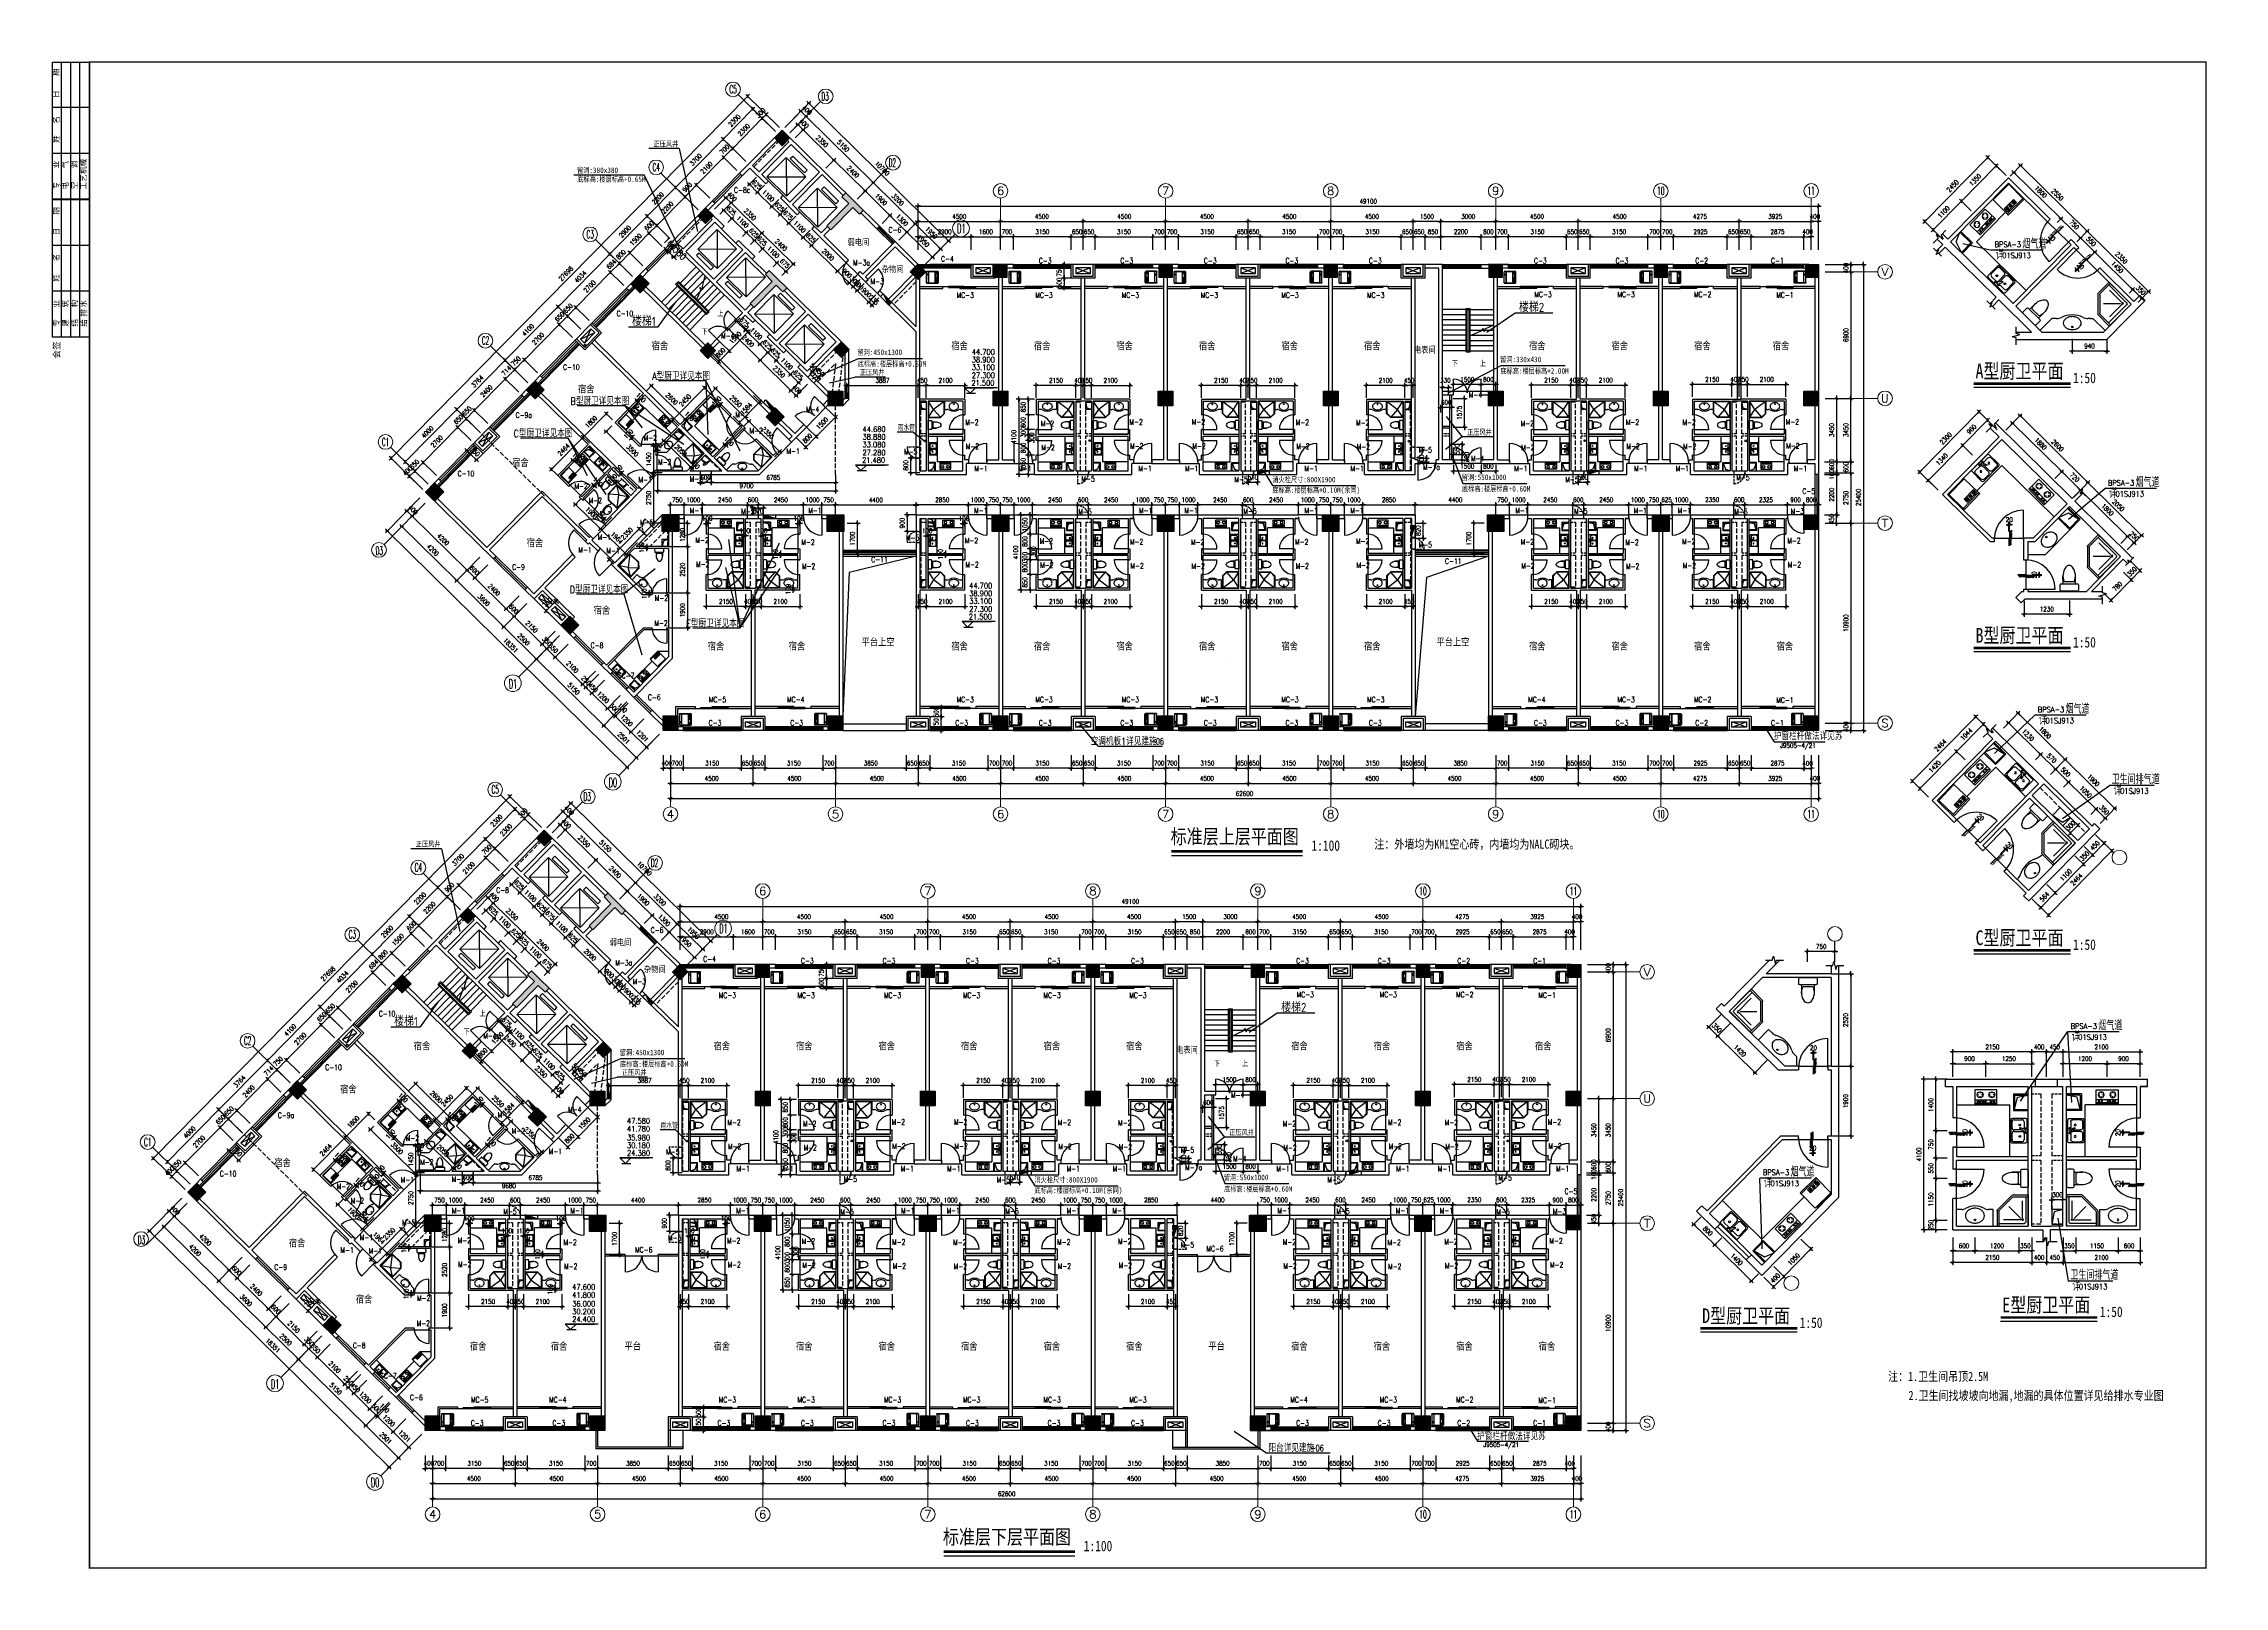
# Model space of a CAD drawing. Extents: x -357449 to -117302, y 127569 to 244935.
# Drawn here: x -357449 to -238541, y 160776 to 244884 of the extents above; entities that cross this region are included whole.
import ezdxf
from ezdxf.enums import TextEntityAlignment as Align

# ---------------------------------------------------------------- set-up
doc = ezdxf.new("R2010")
doc.units = 0
doc.header["$MEASUREMENT"] = 0
doc.linetypes.add('DASH', pattern=[0.35, 0.25, -0.1])
doc.layers.get('0').update_dxf_attribs({"linetype": 'CONTINUOUS'})
doc.layers.get('DEFPOINTS').update_dxf_attribs({"linetype": 'CONTINUOUS'})
for name, color, linetype in [('1', 8, 'CONTINUOUS'), ('2', 4, 'CONTINUOUS'), ('COLUMN', 4, 'CONTINUOUS'), ('DIM', 7, 'CONTINUOUS'), ('EQUIPMENT', 3, 'CONTINUOUS'), ('F', 31, 'CONTINUOUS'), ('FF', 3, 'CONTINUOUS'), ('FUR', 3, 'CONTINUOUS'), ('JAJU', 8, 'CONTINUOUS'), ('LG', 11, 'CONTINUOUS'), ('PUB_DIM', 123, 'CONTINUOUS'), ('PUB_TEXT', 7, 'CONTINUOUS'), ('PUB_TITLE', 4, 'CONTINUOUS'), ('WALL', 1, 'CONTINUOUS'), ('WINDOW', 4, 'CONTINUOUS'), ('WINDOWS', 4, 'CONTINUOUS'), ('剪力墙', 4, 'CONTINUOUS'), ('阳台', 4, 'CONTINUOUS')]:
    doc.layers.add(name, color=color, linetype=linetype)
doc.layers.add('AXIS', color=3, linetype='CONTINUOUS', lineweight=9)
doc.styles.add('163', font='SimSun.ttf', dxfattribs={"width": 0.99})
doc.styles.add('_HZTXT', font='txt.shx', dxfattribs={"bigfont": 'fs.shx'})
doc.styles.add('CHINA', font='SimSun.ttf', dxfattribs={"width": 0.85, "height": 150})
doc.styles.add('COMPLEX', font='COMPLEX.shx')
doc.styles.add('DIM_FONT', font='SIMPLEX.shx', dxfattribs={"width": 0.8})
doc.styles.add('FS', font='txt.shx', dxfattribs={"width": 0.66, "height": 150, "bigfont": 'fs.shx'})
doc.styles.add('H1', font='SimSun.ttf')
doc.styles.add('HZ', font='txt', dxfattribs={"width": 0.75, "oblique": 10, "bigfont": 'hztxt'})
doc.styles.get("Standard").update_dxf_attribs({"font": 'txt.shx', "width": 0.8, "height": 525, "bigfont": 'h1.shx'})
doc.styles.add('TSS', font='tssdeng.shx', dxfattribs={"width": 0.85, "bigfont": 'tssdchn.shx'})
doc.dimstyles.new('DIMN-200', dxfattribs={"dimtxt": 300, "dimasz": 1, "dimexe": 250, "dimexo": 0, "dimgap": 150, "dimtad": 1, "dimdec": 0, "dimdsep": 46, "dimtxsty": 'DIM_FONT', "dimblk": '_DIMX', "dimcen": 2.5, "dimclrd": 256, "dimclre": 256, "dimclrt": 4, "dimadec": 0, "dimazin": 0, "dimtfac": 1, "dimtdec": 0, "dimtix": 1, "dimtmove": 2, "dimatfit": 3, "dimldrblk": '_DIMX', "dimfxl": 0, "dimtolj": 1, "dimtzin": 0, "dimarcsym": 0})
doc.dimstyles.get("Standard").update_dxf_attribs({"dimtxt": 375, "dimasz": 1, "dimexe": 150, "dimexo": 0, "dimgap": 200, "dimtad": 1, "dimdec": 0, "dimzin": 0, "dimdsep": 46, "dimtxsty": 'DIM_FONT', "dimblk1": '_DIMX', "dimblk2": '_DIMX', "dimsah": 1, "dimcen": 200, "dimclrd": 256, "dimclre": 256, "dimclrt": 4, "dimadec": 0, "dimazin": 0, "dimtfac": 1, "dimtdec": 0, "dimtix": 1, "dimtmove": 2, "dimatfit": 3, "dimldrblk": '_DIMX', "dimfxl": 0, "dimtolj": 1, "dimtzin": 0, "dimarcsym": 0})

# ---------------------------------------------------------------- blocks, each defined once
blk = doc.blocks.new('_DIMX')
blk.add_line((-150, 0), (150, 0))
at = {"const_width": 50}
blk.add_lwpolyline([(-70, -70), (70, 70)], dxfattribs=at)
blk = doc.blocks.new('*D384')
at = {"linetype": 'ByBlock'}
for p, q in [((-311428, 226189), (-311038, 226586)), ((-311142, 226478), (-309327, 224690)), ((-309612, 224399), (-309221, 224796))]:
    blk.add_line(p, q, dxfattribs=at)
at = {"layer": 'DEFPOINTS', "color": 0, "linetype": 'ByBlock'}
for p in [(-311428, 226189), (-309612, 224399), (-309327, 224689)]:
    blk.add_point(p, dxfattribs=at)
at = {"linetype": 'ByBlock'}
for p, rotation in [((-311143, 226479), 135.4212849041678), ((-309327, 224689), 315.4212849041678)]:
    blk.add_blockref('_DIMX', p, dxfattribs=dict(at, rotation=rotation))
at = {"color": 4, "linetype": 'ByBlock', "insert": (-310042, 225780), "char_height": 250, "attachment_point": 5, "rotation": 315.42128, "style": 'DIM_FONT'}
blk.add_mtext('\\A1;2550', dxfattribs=at)
blk = doc.blocks.new('*D383')
at = {"linetype": 'ByBlock'}
for p, q in [((-310504, 225280), (-309394, 226407)), ((-309747, 226756), (-309286, 226302)), ((-310858, 225628), (-310398, 225174))]:
    blk.add_line(p, q, dxfattribs=at)
at = {"layer": 'DEFPOINTS', "color": 0, "linetype": 'ByBlock'}
for p in [(-309747, 226756), (-309393, 226407), (-310858, 225628)]:
    blk.add_point(p, dxfattribs=at)
at = {"linetype": 'ByBlock'}
for p, rotation in [((-309393, 226407), 45.42128490000637), ((-310505, 225279), 225.4212849000064)]:
    blk.add_blockref('_DIMX', p, dxfattribs=dict(at, rotation=rotation))
at = {"color": 4, "linetype": 'ByBlock', "insert": (-310145, 226036), "char_height": 250, "attachment_point": 5, "rotation": 45.42128, "style": 'DIM_FONT'}
blk.add_mtext('\\A1;1584', dxfattribs=at)
blk = doc.blocks.new('*D485')
at = {"linetype": 'ByBlock'}
for p, q in [((-310911, 235975), (-310192, 236705)), ((-310296, 236597), (-308624, 234949)), ((-309237, 234325), (-308518, 235055))]:
    blk.add_line(p, q, dxfattribs=at)
at = {"layer": 'DEFPOINTS', "color": 0, "linetype": 'ByBlock'}
for p in [(-310911, 235975), (-309237, 234325), (-308623, 234948)]:
    blk.add_point(p, dxfattribs=at)
at = {"linetype": 'ByBlock'}
for p, rotation in [((-310297, 236598), 135.4212849043533), ((-308623, 234948), 315.4212849043533)]:
    blk.add_blockref('_DIMX', p, dxfattribs=dict(at, rotation=rotation))
at = {"color": 4, "linetype": 'ByBlock', "insert": (-309267, 235969), "char_height": 250, "attachment_point": 5, "rotation": 315.42128, "style": 'DIM_FONT'}
blk.add_mtext('\\A1;2350', dxfattribs=at)
blk = doc.blocks.new('*D79')
at = {"linetype": 'ByBlock'}
for p, q in [((-309980, 238357), (-310810, 239175)), ((-310704, 239069), (-310704, 239068)), ((-310703, 239070), (-310212, 239568)), ((-309488, 238856), (-310318, 239674)), ((-310211, 239569), (-310210, 239570))]:
    blk.add_line(p, q, dxfattribs=at)
at = {"layer": 'DEFPOINTS', "color": 0, "linetype": 'ByBlock'}
for p in [(-310212, 239568), (-309980, 238357), (-309488, 238856)]:
    blk.add_point(p, dxfattribs=at)
at = {"linetype": 'ByBlock'}
for p, rotation in [((-310703, 239070), 45.42128490416558), ((-310212, 239568), 225.4212849041656)]:
    blk.add_blockref('_DIMX', p, dxfattribs=dict(at, rotation=rotation))
at = {"color": 4, "linetype": 'ByBlock', "insert": (-310653, 239512), "char_height": 250, "attachment_point": 5, "rotation": 45.42128, "style": 'DIM_FONT'}
blk.add_mtext('\\A1;700', dxfattribs=at)
blk = doc.blocks.new('*D50')
at = {"linetype": 'ByBlock'}
for p, q in [((-309755, 205776), (-309756, 205776)), ((-309754, 206485), (-309754, 205626)), ((-309754, 205776), (-309104, 205776)), ((-309104, 206482), (-309104, 205626)), ((-309103, 205776), (-309102, 205776))]:
    blk.add_line(p, q, dxfattribs=at)
at = {"layer": 'DEFPOINTS', "color": 0, "linetype": 'ByBlock'}
for p in [(-309754, 206485), (-309104, 206482), (-309104, 205776)]:
    blk.add_point(p, dxfattribs=at)
at = {"linetype": 'ByBlock'}
blk.add_blockref('_DIMX', (-309754, 205776), dxfattribs=at)
at = {"linetype": 'ByBlock', "rotation": 180}
blk.add_blockref('_DIMX', (-309104, 205776), dxfattribs=at)
at = {"color": 4, "linetype": 'ByBlock', "insert": (-309429, 206051), "char_height": 250, "attachment_point": 5, "style": 'DIM_FONT'}
blk.add_mtext('\\A1;650', dxfattribs=at)
blk = doc.blocks.new('*D608')
at = {"linetype": 'ByBlock'}
for p, q in [((-309104, 206482), (-309104, 204795)), ((-304604, 206485), (-304604, 204795)), ((-309103, 204945), (-304605, 204945))]:
    blk.add_line(p, q, dxfattribs=at)
at = {"layer": 'DEFPOINTS', "color": 0, "linetype": 'ByBlock'}
for p in [(-309104, 206482), (-304604, 206485), (-304604, 204945)]:
    blk.add_point(p, dxfattribs=at)
at = {"linetype": 'ByBlock', "rotation": 180}
blk.add_blockref('_DIMX', (-309104, 204945), dxfattribs=at)
at = {"linetype": 'ByBlock'}
blk.add_blockref('_DIMX', (-304604, 204945), dxfattribs=at)
at = {"color": 4, "linetype": 'ByBlock', "insert": (-306854, 205220), "char_height": 250, "attachment_point": 5, "style": 'DIM_FONT'}
blk.add_mtext('\\A1;4500', dxfattribs=at)
blk = doc.blocks.new('*D53')
at = {"linetype": 'ByBlock'}
for p, q in [((-312904, 206482), (-312904, 205626)), ((-309755, 205776), (-312903, 205776)), ((-309754, 206482), (-309754, 205626))]:
    blk.add_line(p, q, dxfattribs=at)
at = {"layer": 'DEFPOINTS', "color": 0, "linetype": 'ByBlock'}
for p in [(-312904, 206482), (-312904, 205776), (-309754, 206482)]:
    blk.add_point(p, dxfattribs=at)
at = {"linetype": 'ByBlock', "rotation": 180}
blk.add_blockref('_DIMX', (-312904, 205776), dxfattribs=at)
at = {"linetype": 'ByBlock'}
blk.add_blockref('_DIMX', (-309754, 205776), dxfattribs=at)
at = {"color": 4, "linetype": 'ByBlock', "insert": (-311329, 206051), "char_height": 250, "attachment_point": 5, "style": 'DIM_FONT'}
blk.add_mtext('\\A1;3150', dxfattribs=at)
blk = doc.blocks.new('*D568')
at = {"linetype": 'ByBlock'}
for p, q in [((-313604, 206482), (-313604, 203966)), ((-251004, 206485), (-251004, 203966)), ((-313603, 204116), (-251005, 204116))]:
    blk.add_line(p, q, dxfattribs=at)
at = {"layer": 'DEFPOINTS', "color": 0, "linetype": 'ByBlock'}
for p in [(-313604, 206482), (-251004, 206485), (-251004, 204116)]:
    blk.add_point(p, dxfattribs=at)
at = {"linetype": 'ByBlock', "rotation": 180}
blk.add_blockref('_DIMX', (-313604, 204116), dxfattribs=at)
at = {"linetype": 'ByBlock'}
blk.add_blockref('_DIMX', (-251004, 204116), dxfattribs=at)
at = {"color": 4, "linetype": 'ByBlock', "insert": (-282304, 204391), "char_height": 250, "attachment_point": 5, "style": 'DIM_FONT'}
blk.add_mtext('\\A1;62600', dxfattribs=at)
blk = doc.blocks.new('*D66')
at = {"linetype": 'ByBlock'}
for p, q in [((-308598, 241206), (-310211, 239569)), ((-307874, 240494), (-308704, 241312)), ((-309488, 238856), (-310318, 239674))]:
    blk.add_line(p, q, dxfattribs=at)
at = {"layer": 'DEFPOINTS', "color": 0, "linetype": 'ByBlock'}
for p in [(-307874, 240494), (-310212, 239568), (-309488, 238856)]:
    blk.add_point(p, dxfattribs=at)
at = {"linetype": 'ByBlock'}
for p, rotation in [((-308597, 241207), 45.42128490416798), ((-310212, 239568), 225.4212849041679)]:
    blk.add_blockref('_DIMX', p, dxfattribs=dict(at, rotation=rotation))
at = {"color": 4, "linetype": 'ByBlock', "insert": (-309600, 240580), "char_height": 250, "attachment_point": 5, "rotation": 45.42128, "style": 'DIM_FONT'}
blk.add_mtext('\\A1;2300', dxfattribs=at)
blk = doc.blocks.new('*D30')
at = {"linetype": 'ByBlock'}
for p, q in [((-309390, 242408), (-328830, 222681)), ((-307663, 240708), (-309497, 242514)), ((-327104, 220979), (-328937, 222785))]:
    blk.add_line(p, q, dxfattribs=at)
at = {"layer": 'DEFPOINTS', "color": 0, "linetype": 'ByBlock'}
for p in [(-307663, 240708), (-328831, 222680), (-327104, 220979)]:
    blk.add_point(p, dxfattribs=at)
at = {"linetype": 'ByBlock'}
for p, rotation in [((-309390, 242409), 45.42128490415822), ((-328831, 222680), 225.4212849041582)]:
    blk.add_blockref('_DIMX', p, dxfattribs=dict(at, rotation=rotation))
at = {"color": 4, "linetype": 'ByBlock', "insert": (-319306, 232737), "char_height": 250, "attachment_point": 5, "rotation": 45.42128, "style": 'DIM_FONT'}
blk.add_mtext('\\A1;27698', dxfattribs=at)
blk = doc.blocks.new('*D634')
at = {"linetype": 'ByBlock'}
for p, q in [((-310729, 240077), (-313324, 237443)), ((-310259, 239615), (-310835, 240183)), ((-312856, 236980), (-313432, 237547))]:
    blk.add_line(p, q, dxfattribs=at)
at = {"layer": 'DEFPOINTS', "color": 0, "linetype": 'ByBlock'}
for p in [(-310259, 239615), (-313325, 237442), (-312856, 236980)]:
    blk.add_point(p, dxfattribs=at)
at = {"linetype": 'ByBlock'}
for p, rotation in [((-310728, 240077), 45.42128490416941), ((-313325, 237442), 225.4212849041694)]:
    blk.add_blockref('_DIMX', p, dxfattribs=dict(at, rotation=rotation))
at = {"color": 4, "linetype": 'ByBlock', "insert": (-312222, 238953), "char_height": 250, "attachment_point": 5, "rotation": 45.42128, "style": 'DIM_FONT'}
blk.add_mtext('\\A1;3700', dxfattribs=at)
blk = doc.blocks.new('A$C42896F79')
at = {"layer": '1'}
for p, q in [((1121, 2195), (68, 1126)), ((1121, 2195), (2189, 1142)), ((1121, 2195), (1137, 73)), ((140, 915), (0, 772)), ((0, 772), (784, 0)), ((68, 1126), (2189, 1142)), ((68, 1126), (1137, 73)), ((140, 915), (924, 142)), ((924, 142), (784, 0)), ((2189, 1142), (1137, 73))]:
    blk.add_line(p, q, dxfattribs=at)
blk = doc.blocks.new('*D62')
at = {"linetype": 'ByBlock'}
for p, q in [((-311854, 219587), (-311854, 220279)), ((-311853, 220129), (-309405, 220129)), ((-309404, 219587), (-309404, 220279))]:
    blk.add_line(p, q, dxfattribs=at)
at = {"layer": 'DEFPOINTS', "color": 0, "linetype": 'ByBlock'}
for p in [(-309404, 220129), (-311854, 219587), (-309404, 219587)]:
    blk.add_point(p, dxfattribs=at)
at = {"linetype": 'ByBlock', "rotation": 180}
blk.add_blockref('_DIMX', (-311854, 220129), dxfattribs=at)
at = {"linetype": 'ByBlock'}
blk.add_blockref('_DIMX', (-309404, 220129), dxfattribs=at)
at = {"color": 4, "linetype": 'ByBlock', "insert": (-310629, 220404), "char_height": 250, "attachment_point": 5, "style": 'DIM_FONT'}
blk.add_mtext('\\A1;2450', dxfattribs=at)
blk = doc.blocks.new('*D28')
at = {"linetype": 'ByBlock'}
for p, q in [((-324282, 225289), (-322599, 226997)), ((-321875, 226285), (-322705, 227103)), ((-323560, 224576), (-324390, 225394))]:
    blk.add_line(p, q, dxfattribs=at)
at = {"layer": 'DEFPOINTS', "color": 0, "linetype": 'ByBlock'}
for p in [(-322598, 226998), (-321875, 226285), (-323560, 224576)]:
    blk.add_point(p, dxfattribs=at)
at = {"linetype": 'ByBlock'}
for p, rotation in [((-322598, 226998), 45.42128490416466), ((-324283, 225289), 225.4212849041647)]:
    blk.add_blockref('_DIMX', p, dxfattribs=dict(at, rotation=rotation))
at = {"color": 4, "linetype": 'ByBlock', "insert": (-323636, 226336), "char_height": 250, "attachment_point": 5, "rotation": 45.42128, "style": 'DIM_FONT'}
blk.add_mtext('\\A1;2400', dxfattribs=at)
blk = doc.blocks.new('*D29')
at = {"linetype": 'ByBlock'}
for p, q in [((-322097, 227507), (-322598, 226998)), ((-321374, 226794), (-322204, 227612)), ((-322096, 227507), (-322096, 227508)), ((-321875, 226285), (-322705, 227103)), ((-322599, 226997), (-322600, 226997))]:
    blk.add_line(p, q, dxfattribs=at)
at = {"layer": 'DEFPOINTS', "color": 0, "linetype": 'ByBlock'}
for p in [(-322598, 226998), (-321875, 226285), (-321374, 226794)]:
    blk.add_point(p, dxfattribs=at)
at = {"linetype": 'ByBlock'}
for p, rotation in [((-322598, 226998), 45.42128490417075), ((-322097, 227507), 225.4212849041707)]:
    blk.add_blockref('_DIMX', p, dxfattribs=dict(at, rotation=rotation))
at = {"color": 4, "linetype": 'ByBlock', "insert": (-322544, 227445), "char_height": 250, "attachment_point": 5, "rotation": 45.42128, "style": 'DIM_FONT'}
blk.add_mtext('\\A1;714', dxfattribs=at)
blk = doc.blocks.new('*D606')
at = {"linetype": 'ByBlock'}
for p, q in [((-325256, 225334), (-328062, 222486)), ((-324787, 224873), (-325362, 225440)), ((-327594, 222024), (-328170, 222591))]:
    blk.add_line(p, q, dxfattribs=at)
at = {"layer": 'DEFPOINTS', "color": 0, "linetype": 'ByBlock'}
for p in [(-324787, 224873), (-328063, 222485), (-327594, 222024)]:
    blk.add_point(p, dxfattribs=at)
at = {"linetype": 'ByBlock'}
for p, rotation in [((-325256, 225335), 45.42128490416558), ((-328063, 222485), 225.4212849041656)]:
    blk.add_blockref('_DIMX', p, dxfattribs=dict(at, rotation=rotation))
at = {"color": 4, "linetype": 'ByBlock', "insert": (-326855, 224103), "char_height": 250, "attachment_point": 5, "rotation": 45.42128, "style": 'DIM_FONT'}
blk.add_mtext('\\A1;4000', dxfattribs=at)
blk = doc.blocks.new('*D33')
at = {"linetype": 'ByBlock'}
for p, q in [((-327501, 219709), (-328354, 218843)), ((-328248, 218949), (-325258, 216003)), ((-324509, 216761), (-325363, 215895))]:
    blk.add_line(p, q, dxfattribs=at)
at = {"layer": 'DEFPOINTS', "color": 0, "linetype": 'ByBlock'}
for p in [(-327501, 219709), (-324509, 216761), (-325257, 216002)]:
    blk.add_point(p, dxfattribs=at)
at = {"linetype": 'ByBlock'}
for p, rotation in [((-328249, 218950), 135.4212849048229), ((-325257, 216002), 315.4212849048229)]:
    blk.add_blockref('_DIMX', p, dxfattribs=dict(at, rotation=rotation))
at = {"color": 4, "linetype": 'ByBlock', "insert": (-326560, 217672), "char_height": 250, "attachment_point": 5, "rotation": 315.42128, "style": 'DIM_FONT'}
blk.add_mtext('\\A1;4200', dxfattribs=at)
blk = doc.blocks.new('*D34')
at = {"linetype": 'ByBlock'}
for p, q in [((-327270, 220513), (-329147, 218608)), ((-329041, 218714), (-315972, 205835)), ((-314199, 207633), (-316077, 205728))]:
    blk.add_line(p, q, dxfattribs=at)
at = {"layer": 'DEFPOINTS', "color": 0, "linetype": 'ByBlock'}
for p in [(-327270, 220513), (-314199, 207633), (-315971, 205835)]:
    blk.add_point(p, dxfattribs=at)
at = {"linetype": 'ByBlock'}
for p, rotation in [((-329042, 218715), 135.4212849045239), ((-315971, 205835), 315.4212849045239)]:
    blk.add_blockref('_DIMX', p, dxfattribs=dict(at, rotation=rotation))
at = {"color": 4, "linetype": 'ByBlock', "insert": (-322314, 212471), "char_height": 250, "attachment_point": 5, "rotation": 315.42128, "style": 'DIM_FONT'}
blk.add_mtext('\\A1;18351', dxfattribs=at)
blk = doc.blocks.new('*D38')
at = {"linetype": 'ByBlock'}
for p, q in [((-321945, 214234), (-322798, 213368)), ((-322692, 213475), (-320913, 211721)), ((-320164, 212480), (-321018, 211614))]:
    blk.add_line(p, q, dxfattribs=at)
at = {"layer": 'DEFPOINTS', "color": 0, "linetype": 'ByBlock'}
for p in [(-321945, 214234), (-320912, 211721), (-320164, 212480)]:
    blk.add_point(p, dxfattribs=at)
at = {"linetype": 'ByBlock'}
for p, rotation in [((-322693, 213475), 135.4212849048249), ((-320912, 211721), 315.4212849048249)]:
    blk.add_blockref('_DIMX', p, dxfattribs=dict(at, rotation=rotation))
at = {"color": 4, "linetype": 'ByBlock', "insert": (-321610, 212794), "char_height": 250, "attachment_point": 5, "rotation": 315.42128, "style": 'DIM_FONT'}
blk.add_mtext('\\A1;2500', dxfattribs=at)
blk = doc.blocks.new('*D604')
at = {"linetype": 'ByBlock'}
for p, q in [((-315981, 209388), (-317349, 207999)), ((-317243, 208105), (-315464, 206351)), ((-314199, 207633), (-315568, 206244))]:
    blk.add_line(p, q, dxfattribs=at)
at = {"layer": 'DEFPOINTS', "color": 0, "linetype": 'ByBlock'}
for p in [(-315981, 209388), (-314199, 207633), (-315463, 206351)]:
    blk.add_point(p, dxfattribs=at)
at = {"linetype": 'ByBlock'}
for p, rotation in [((-317244, 208106), 135.421284914425), ((-315463, 206351), 315.421284914425)]:
    blk.add_blockref('_DIMX', p, dxfattribs=dict(at, rotation=rotation))
at = {"color": 4, "linetype": 'ByBlock', "insert": (-316160, 207424), "char_height": 250, "attachment_point": 5, "rotation": 315.42128, "style": 'DIM_FONT'}
blk.add_mtext('\\A1;2501', dxfattribs=at)
blk = doc.blocks.new('*D39')
at = {"linetype": 'ByBlock'}
for p, q in [((-319649, 213003), (-320456, 212184)), ((-320350, 212290), (-319888, 211835)), ((-319186, 212546), (-319993, 211727))]:
    blk.add_line(p, q, dxfattribs=at)
at = {"layer": 'DEFPOINTS', "color": 0, "linetype": 'ByBlock'}
for p in [(-319649, 213003), (-319888, 211834), (-319186, 212546)]:
    blk.add_point(p, dxfattribs=at)
at = {"linetype": 'ByBlock'}
for p, rotation in [((-320351, 212290), 135.4212849000121), ((-319888, 211834), 315.4212849000121)]:
    blk.add_blockref('_DIMX', p, dxfattribs=dict(at, rotation=rotation))
at = {"color": 4, "linetype": 'ByBlock', "insert": (-319992, 212312), "char_height": 250, "attachment_point": 5, "rotation": 315.42128, "style": 'DIM_FONT'}
blk.add_mtext('\\A1;650', dxfattribs=at)
blk = doc.blocks.new('*D40')
at = {"linetype": 'ByBlock'}
for p, q in [((-319898, 213248), (-320705, 212429)), ((-319649, 213003), (-320456, 212184)), ((-320599, 212535), (-320351, 212291))]:
    blk.add_line(p, q, dxfattribs=at)
at = {"layer": 'DEFPOINTS', "color": 0, "linetype": 'ByBlock'}
for p in [(-319898, 213248), (-319649, 213003), (-320351, 212290)]:
    blk.add_point(p, dxfattribs=at)
at = {"linetype": 'ByBlock'}
for p, rotation in [((-320600, 212536), 135.4212849041644), ((-320351, 212290), 315.4212849041644)]:
    blk.add_blockref('_DIMX', p, dxfattribs=dict(at, rotation=rotation))
at = {"color": 4, "linetype": 'ByBlock', "insert": (-320336, 212688), "char_height": 250, "attachment_point": 5, "rotation": 315.42128, "style": 'DIM_FONT'}
blk.add_mtext('\\A1;350', dxfattribs=at)
blk = doc.blocks.new('*D41')
at = {"linetype": 'ByBlock'}
for p, q in [((-321430, 214757), (-322237, 213938)), ((-322131, 214044), (-320601, 212537)), ((-319898, 213248), (-320705, 212429))]:
    blk.add_line(p, q, dxfattribs=at)
at = {"layer": 'DEFPOINTS', "color": 0, "linetype": 'ByBlock'}
for p in [(-321430, 214757), (-319898, 213248), (-320600, 212536)]:
    blk.add_point(p, dxfattribs=at)
at = {"linetype": 'ByBlock'}
for p, rotation in [((-322131, 214045), 135.421284904819), ((-320600, 212536), 315.421284904819)]:
    blk.add_blockref('_DIMX', p, dxfattribs=dict(at, rotation=rotation))
at = {"color": 4, "linetype": 'ByBlock', "insert": (-321173, 213486), "char_height": 250, "attachment_point": 5, "rotation": 315.42128, "style": 'DIM_FONT'}
blk.add_mtext('\\A1;2150', dxfattribs=at)
blk = doc.blocks.new('*D48')
at = {"linetype": 'ByBlock'}
for p, q in [((-319186, 212546), (-319993, 211727)), ((-319887, 211833), (-318393, 210361)), ((-317690, 211073), (-318497, 210253))]:
    blk.add_line(p, q, dxfattribs=at)
at = {"layer": 'DEFPOINTS', "color": 0, "linetype": 'ByBlock'}
for p in [(-319186, 212546), (-317690, 211073), (-318392, 210360)]:
    blk.add_point(p, dxfattribs=at)
at = {"linetype": 'ByBlock'}
for p, rotation in [((-319888, 211834), 135.4212849000143), ((-318392, 210360), 315.4212849000144)]:
    blk.add_blockref('_DIMX', p, dxfattribs=dict(at, rotation=rotation))
at = {"color": 4, "linetype": 'ByBlock', "insert": (-318947, 211293), "char_height": 250, "attachment_point": 5, "rotation": 315.42128, "style": 'DIM_FONT'}
blk.add_mtext('\\A1;2100', dxfattribs=at)
blk = doc.blocks.new('*D51')
at = {"linetype": 'ByBlock'}
for p, q in [((-314005, 205776), (-314006, 205776)), ((-314004, 206482), (-314004, 205626)), ((-313604, 205776), (-314004, 205776)), ((-313604, 206482), (-313604, 205626)), ((-313603, 205776), (-313602, 205776))]:
    blk.add_line(p, q, dxfattribs=at)
at = {"layer": 'DEFPOINTS', "color": 0, "linetype": 'ByBlock'}
for p in [(-314004, 206482), (-314004, 205776), (-313604, 206482)]:
    blk.add_point(p, dxfattribs=at)
at = {"linetype": 'ByBlock'}
blk.add_blockref('_DIMX', (-314004, 205776), dxfattribs=at)
at = {"linetype": 'ByBlock', "rotation": 180}
blk.add_blockref('_DIMX', (-313604, 205776), dxfattribs=at)
at = {"color": 4, "linetype": 'ByBlock', "insert": (-313804, 206051), "char_height": 250, "attachment_point": 5, "style": 'DIM_FONT'}
blk.add_mtext('\\A1;400', dxfattribs=at)
blk = doc.blocks.new('*D52')
at = {"linetype": 'ByBlock'}
for p, q in [((-313605, 205776), (-313606, 205776)), ((-313604, 206482), (-313604, 205626)), ((-312904, 205776), (-313604, 205776)), ((-312904, 206482), (-312904, 205626)), ((-312903, 205776), (-312902, 205776))]:
    blk.add_line(p, q, dxfattribs=at)
at = {"layer": 'DEFPOINTS', "color": 0, "linetype": 'ByBlock'}
for p in [(-313604, 206482), (-313604, 205776), (-312904, 206482)]:
    blk.add_point(p, dxfattribs=at)
at = {"linetype": 'ByBlock'}
blk.add_blockref('_DIMX', (-313604, 205776), dxfattribs=at)
at = {"linetype": 'ByBlock', "rotation": 180}
blk.add_blockref('_DIMX', (-312904, 205776), dxfattribs=at)
at = {"color": 4, "linetype": 'ByBlock', "insert": (-313254, 206051), "char_height": 250, "attachment_point": 5, "style": 'DIM_FONT'}
blk.add_mtext('\\A1;700', dxfattribs=at)
blk = doc.blocks.new('*D54')
at = {"linetype": 'ByBlock'}
for p, q in [((-315055, 208476), (-315862, 207656)), ((-315756, 207763), (-314902, 206921)), ((-314199, 207633), (-315007, 206814))]:
    blk.add_line(p, q, dxfattribs=at)
at = {"layer": 'DEFPOINTS', "color": 0, "linetype": 'ByBlock'}
for p in [(-315055, 208476), (-314901, 206921), (-314199, 207633)]:
    blk.add_point(p, dxfattribs=at)
at = {"linetype": 'ByBlock'}
for p, rotation in [((-315757, 207763), 135.421284904169), ((-314901, 206921), 315.421284904169)]:
    blk.add_blockref('_DIMX', p, dxfattribs=dict(at, rotation=rotation))
at = {"color": 4, "linetype": 'ByBlock', "insert": (-315136, 207538), "char_height": 250, "attachment_point": 5, "rotation": 315.42128, "style": 'DIM_FONT'}
blk.add_mtext('\\A1;1201', dxfattribs=at)
blk = doc.blocks.new('A$C6F5F30C6')
for p, q in [((0, 554), (0, 12)), ((600, 554), (0, 554)), ((0, 12), (600, 12)), ((46, 12), (69, 0)), ((558, 514), (198, 514)), ((198, 514), (198, 398)), ((198, 398), (558, 398)), ((473, 542), (473, 554)), ((531, 542), (473, 542)), ((496, 531), (496, 542)), ((508, 531), (496, 531)), ((508, 542), (508, 531)), ((531, 554), (531, 542)), ((554, 12), (531, 0)), ((558, 398), (558, 514)), ((600, 12), (600, 554)), ((69, 0), (531, 0))]:
    blk.add_line(p, q)
blk.add_lwpolyline([(600, 600), (0, 600), (0, 554), (600, 554), (600, 600)])
for points in [[(258, 457), (258, 457), (258, 456), (257, 456), (257, 456), (256, 456), (255, 456), (255, 455), (254, 455), (253, 455), (252, 454), (251, 454), (250, 454), (249, 453), (248, 453), (247, 453), (246, 452), (246, 452), (245, 451), (244, 451), (243, 451), (242, 450), (241, 450), (241, 450), (240, 449), (239, 449), (238, 448), (238, 448), (237, 448), (236, 447), (235, 447), (235, 446), (234, 446), (233, 446), (233, 445), (232, 445), (231, 444), (231, 444), (230, 444), (230, 443), (229, 443), (228, 443), (228, 442), (227, 442), (227, 441), (226, 441), (226, 441), (225, 440), (225, 440), (225, 440), (224, 439), (224, 439), (223, 439), (223, 438), (223, 438), (222, 438), (222, 438), (222, 437), (221, 437), (221, 437), (221, 437), (221, 436), (221, 436), (220, 436), (220, 436), (220, 435), (220, 435), (220, 435), (220, 435), (220, 435), (220, 435), (219, 434), (219, 434), (219, 434), (219, 434), (220, 434), (220, 434), (220, 434), (220, 434), (220, 434), (220, 434), (220, 434), (220, 434), (220, 434), (221, 434), (221, 434), (221, 434), (221, 434), (221, 434), (222, 434), (222, 434), (222, 434), (222, 434), (223, 434), (223, 434), (223, 434), (224, 434), (224, 434), (224, 434), (225, 435), (225, 435), (225, 435), (226, 435), (226, 435), (227, 435), (227, 436), (228, 436), (228, 436), (228, 436), (229, 436), (229, 437), (230, 437), (230, 437), (231, 437), (231, 437), (232, 438), (232, 438), (233, 438), (233, 439), (234, 439), (234, 439), (235, 439), (235, 440), (236, 440), (236, 440), (237, 441), (237, 441), (238, 441), (238, 442), (239, 442), (239, 442), (240, 443), (241, 443), (241, 443), (242, 444), (242, 444), (243, 445), (243, 445), (244, 445), (244, 446), (245, 446), (245, 446), (246, 447), (246, 447), (247, 448), (248, 448), (248, 448), (249, 449), (249, 449), (250, 450), (250, 450), (251, 451), (251, 451), (252, 451), (252, 452), (253, 452), (253, 453), (254, 453), (255, 454), (255, 454), (255, 454), (256, 455), (256, 455), (257, 455), (257, 456), (257, 456), (258, 456), (258, 456), (258, 456), (258, 456), (258, 456), (263, 460), (263, 461), (264, 461), (264, 461), (265, 462), (265, 462), (266, 463), (267, 463), (267, 464), (268, 464), (268, 464), (269, 465), (269, 465), (270, 466), (270, 466), (271, 466), (271, 467), (272, 467), (272, 468), (273, 468), (274, 468), (274, 469), (275, 469), (275, 470), (276, 470), (276, 470), (277, 471), (277, 471), (278, 471), (278, 472), (279, 472), (279, 472), (280, 473), (281, 473), (281, 473), (282, 474), (282, 474), (283, 474), (283, 474), (284, 475), (284, 475), (285, 475), (285, 476), (286, 476), (286, 476), (287, 476), (287, 476), (287, 477), (288, 477), (288, 477), (289, 477), (289, 478), (290, 478), (290, 478), (290, 478), (291, 478), (291, 478), (292, 479), (292, 479), (292, 479), (293, 479), (293, 479), (293, 479), (294, 479), (294, 479), (294, 479), (295, 480), (295, 480), (295, 480), (295, 480), (296, 480), (296, 480), (296, 480), (296, 480), (296, 480), (297, 480), (297, 480), (297, 480), (297, 480), (297, 480), (297, 479), (297, 479), (297, 479), (297, 479), (297, 479), (297, 479), (297, 479), (297, 479), (297, 479), (297, 478), (297, 478), (297, 478), (297, 478), (297, 478), (296, 477), (296, 477), (296, 477), (296, 477), (296, 476), (295, 476), (295, 476), (295, 476), (294, 475), (294, 475), (294, 475), (293, 475), (293, 474), (293, 474), (292, 474), (292, 473), (291, 473), (291, 473), (290, 472), (290, 472), (289, 471), (289, 471), (288, 471), (288, 470), (287, 470), (287, 470), (286, 469), (285, 469), (285, 468), (284, 468), (283, 468), (283, 467), (282, 467), (281, 467), (281, 466), (280, 466), (279, 465), (278, 465), (278, 465), (277, 464), (276, 464), (275, 463), (275, 463), (274, 463), (273, 462), (272, 462), (271, 461), (270, 461), (269, 461), (269, 460), (268, 460), (267, 460), (266, 459), (265, 459), (264, 459), (263, 458), (262, 458), (261, 458), (261, 457), (260, 457), (260, 457), (259, 457), (259, 457), (259, 457), (258, 457), (258, 457), (258, 457)], [(258, 457), (258, 457), (258, 457), (257, 457), (257, 458), (257, 458), (256, 459), (255, 459), (255, 460), (254, 461), (253, 461), (252, 462), (252, 462), (251, 463), (250, 464), (249, 464), (249, 465), (248, 465), (247, 466), (246, 466), (246, 467), (245, 467), (244, 468), (243, 468), (243, 469), (242, 469), (241, 470), (240, 470), (240, 471), (239, 471), (238, 472), (238, 472), (237, 472), (236, 473), (236, 473), (235, 474), (234, 474), (234, 474), (233, 475), (232, 475), (232, 475), (231, 476), (231, 476), (230, 476), (229, 476), (229, 477), (228, 477), (228, 477), (227, 477), (227, 477), (226, 478), (226, 478), (225, 478), (225, 478), (225, 478), (224, 478), (224, 479), (223, 479), (223, 479), (223, 479), (222, 479), (222, 479), (222, 479), (221, 479), (221, 479), (221, 479), (221, 479), (220, 479), (220, 479), (220, 479), (220, 479), (220, 479), (220, 479), (219, 479), (219, 479), (219, 479), (219, 479), (219, 479), (219, 479), (219, 479), (219, 478), (219, 478), (219, 478), (219, 478), (219, 478), (220, 478), (220, 478), (220, 477), (220, 477), (220, 477), (220, 477), (220, 477), (221, 476), (221, 476), (221, 476), (221, 476), (222, 475), (222, 475), (222, 475), (222, 475), (223, 475), (223, 474), (223, 474), (224, 474), (224, 473), (224, 473), (225, 473), (225, 473), (226, 472), (226, 472), (226, 472), (227, 472), (227, 471), (228, 471), (228, 471), (229, 470), (229, 470), (230, 470), (230, 469), (231, 469), (231, 469), (232, 469), (232, 468), (233, 468), (233, 468), (234, 467), (234, 467), (235, 467), (235, 466), (236, 466), (236, 466), (237, 466), (238, 465), (238, 465), (239, 465), (239, 464), (240, 464), (241, 464), (241, 464), (242, 463), (242, 463), (243, 463), (244, 463), (244, 462), (245, 462), (246, 462), (246, 461), (247, 461), (247, 461), (248, 461), (249, 460), (249, 460), (250, 460), (251, 460), (251, 459), (252, 459), (253, 459), (253, 459), (254, 458), (254, 458), (255, 458), (255, 458), (256, 458), (256, 457), (257, 457), (257, 457), (257, 457), (258, 457), (258, 457), (258, 457), (258, 457), (264, 454), (264, 454), (265, 454), (266, 454), (266, 454), (267, 453), (267, 453), (268, 453), (269, 453), (269, 452), (270, 452), (271, 452), (271, 452), (272, 451), (272, 451), (273, 451), (274, 450), (274, 450), (275, 450), (276, 450), (276, 449), (277, 449), (277, 449), (278, 449), (279, 448), (279, 448), (280, 448), (280, 447), (281, 447), (281, 447), (282, 447), (283, 446), (283, 446), (284, 446), (284, 445), (285, 445), (285, 445), (286, 444), (286, 444), (287, 444), (287, 444), (288, 443), (288, 443), (289, 443), (289, 442), (289, 442), (290, 442), (290, 442), (291, 441), (291, 441), (292, 441), (292, 440), (292, 440), (293, 440), (293, 440), (293, 439), (294, 439), (294, 439), (294, 439), (295, 438), (295, 438), (295, 438), (295, 438), (296, 437), (296, 437), (296, 437), (296, 437), (296, 436), (297, 436), (297, 436), (297, 436), (297, 436), (297, 436), (297, 435), (297, 435), (297, 435), (297, 435), (298, 435), (298, 435), (298, 435), (298, 435), (297, 434), (297, 434), (297, 434), (297, 434), (297, 434), (297, 434), (297, 434), (297, 434), (297, 434), (296, 434), (296, 434), (296, 434), (296, 434), (295, 434), (295, 434), (295, 434), (295, 434), (294, 434), (294, 434), (293, 435), (293, 435), (293, 435), (292, 435), (292, 435), (291, 435), (291, 435), (290, 436), (290, 436), (289, 436), (289, 436), (288, 436), (288, 437), (287, 437), (287, 437), (286, 437), (286, 438), (285, 438), (284, 438), (284, 439), (283, 439), (282, 439), (282, 440), (281, 440), (280, 440), (280, 441), (279, 441), (278, 442), (278, 442), (277, 443), (276, 443), (276, 443), (275, 444), (274, 444), (273, 445), (273, 445), (272, 446), (271, 446), (270, 447), (270, 447), (269, 448), (268, 449), (267, 449), (267, 450), (266, 450), (265, 451), (264, 452), (264, 452), (263, 453), (262, 453), (261, 454), (261, 455), (260, 455), (260, 455), (259, 456), (259, 456), (259, 456), (259, 456), (258, 457), (258, 457), (258, 457)], [(258, 456), (258, 456), (258, 456), (258, 455), (258, 455), (258, 454), (258, 453), (258, 453), (257, 452), (257, 451), (257, 450), (257, 449), (257, 448), (257, 447), (256, 446), (256, 445), (256, 444), (256, 443), (256, 442), (256, 441), (256, 440), (256, 439), (256, 439), (256, 438), (256, 437), (256, 436), (256, 435), (255, 434), (255, 433), (255, 433), (255, 432), (255, 431), (255, 430), (255, 429), (255, 429), (255, 428), (255, 427), (255, 426), (256, 426), (256, 425), (256, 424), (256, 424), (256, 423), (256, 422), (256, 422), (256, 421), (256, 421), (256, 420), (256, 419), (256, 419), (256, 418), (256, 418), (256, 417), (256, 417), (257, 416), (257, 416), (257, 416), (257, 415), (257, 415), (257, 414), (257, 414), (257, 414), (257, 414), (257, 413), (257, 413), (258, 413), (258, 413), (258, 412), (258, 412), (258, 412), (258, 412), (258, 412), (258, 412), (258, 412), (258, 412), (259, 412), (259, 412), (259, 412), (259, 412), (259, 412), (259, 412), (259, 412), (259, 412), (259, 412), (259, 412), (260, 412), (260, 413), (260, 413), (260, 413), (260, 413), (260, 414), (260, 414), (260, 414), (260, 414), (260, 415), (260, 415), (260, 415), (261, 416), (261, 416), (261, 416), (261, 417), (261, 417), (261, 418), (261, 418), (261, 419), (261, 419), (261, 419), (261, 420), (261, 420), (261, 421), (261, 421), (261, 422), (261, 422), (261, 423), (261, 424), (261, 424), (261, 425), (261, 425), (261, 426), (261, 426), (261, 427), (261, 428), (261, 428), (261, 429), (261, 429), (261, 430), (261, 431), (261, 431), (261, 432), (261, 432), (261, 433), (261, 434), (261, 434), (261, 435), (261, 436), (261, 436), (261, 437), (261, 438), (261, 438), (261, 439), (261, 440), (261, 440), (261, 441), (261, 442), (260, 442), (260, 443), (260, 444), (260, 444), (260, 445), (260, 446), (260, 446), (260, 447), (260, 448), (260, 448), (260, 449), (259, 450), (259, 450), (259, 451), (259, 452), (259, 452), (259, 453), (259, 454), (259, 454), (259, 455), (259, 455), (259, 455), (259, 456), (259, 456), (258, 456), (258, 456), (258, 456), (257, 463), (257, 463), (257, 464), (257, 464), (257, 465), (257, 466), (257, 466), (257, 467), (257, 468), (257, 468), (257, 469), (256, 470), (256, 470), (256, 471), (256, 472), (256, 472), (256, 473), (256, 474), (256, 474), (256, 475), (256, 476), (256, 476), (256, 477), (256, 478), (256, 478), (256, 479), (255, 480), (255, 480), (255, 481), (255, 481), (255, 482), (255, 483), (255, 483), (255, 484), (255, 485), (255, 485), (255, 486), (255, 486), (255, 487), (255, 488), (255, 488), (255, 489), (255, 489), (255, 490), (255, 490), (255, 491), (255, 491), (256, 492), (256, 492), (256, 493), (256, 493), (256, 494), (256, 494), (256, 495), (256, 495), (256, 496), (256, 496), (256, 496), (256, 497), (256, 497), (256, 498), (256, 498), (256, 498), (256, 499), (257, 499), (257, 499), (257, 499), (257, 500), (257, 500), (257, 500), (257, 500), (257, 501), (257, 501), (257, 501), (257, 501), (258, 501), (258, 501), (258, 501), (258, 502), (258, 502), (258, 502), (258, 502), (258, 502), (258, 502), (258, 502), (258, 502), (259, 501), (259, 501), (259, 501), (259, 501), (259, 501), (259, 501), (259, 500), (259, 500), (259, 500), (259, 500), (260, 499), (260, 499), (260, 499), (260, 498), (260, 498), (260, 498), (260, 497), (260, 497), (260, 496), (260, 496), (260, 495), (261, 495), (261, 494), (261, 494), (261, 493), (261, 493), (261, 492), (261, 492), (261, 491), (261, 490), (261, 490), (261, 489), (261, 488), (261, 488), (261, 487), (261, 486), (261, 485), (261, 485), (261, 484), (261, 483), (261, 482), (261, 482), (261, 481), (261, 480), (261, 479), (261, 478), (261, 477), (261, 476), (261, 476), (261, 475), (261, 474), (261, 473), (261, 472), (261, 471), (261, 470), (261, 469), (260, 468), (260, 467), (260, 466), (260, 465), (260, 464), (260, 463), (260, 462), (259, 462), (259, 461), (259, 460), (259, 459), (259, 458), (259, 458), (259, 457), (258, 457), (258, 457), (258, 457), (258, 457), (258, 457)], [(378, 457), (378, 457), (378, 456), (377, 456), (377, 456), (376, 456), (375, 456), (375, 455), (374, 455), (373, 455), (372, 454), (371, 454), (370, 454), (369, 453), (368, 453), (367, 453), (366, 452), (366, 452), (365, 451), (364, 451), (363, 451), (362, 450), (361, 450), (361, 450), (360, 449), (359, 449), (358, 448), (358, 448), (357, 448), (356, 447), (355, 447), (355, 446), (354, 446), (353, 446), (353, 445), (352, 445), (351, 444), (351, 444), (350, 444), (350, 443), (349, 443), (348, 443), (348, 442), (347, 442), (347, 441), (346, 441), (346, 441), (345, 440), (345, 440), (345, 440), (344, 439), (344, 439), (343, 439), (343, 438), (343, 438), (342, 438), (342, 438), (342, 437), (341, 437), (341, 437), (341, 437), (341, 436), (341, 436), (340, 436), (340, 436), (340, 435), (340, 435), (340, 435), (340, 435), (340, 435), (340, 435), (339, 434), (339, 434), (339, 434), (339, 434), (340, 434), (340, 434), (340, 434), (340, 434), (340, 434), (340, 434), (340, 434), (340, 434), (340, 434), (341, 434), (341, 434), (341, 434), (341, 434), (341, 434), (342, 434), (342, 434), (342, 434), (342, 434), (343, 434), (343, 434), (343, 434), (344, 434), (344, 434), (344, 434), (345, 435), (345, 435), (345, 435), (346, 435), (346, 435), (347, 435), (347, 436), (348, 436), (348, 436), (348, 436), (349, 436), (349, 437), (350, 437), (350, 437), (351, 437), (351, 437), (352, 438), (352, 438), (353, 438), (353, 439), (354, 439), (354, 439), (355, 439), (355, 440), (356, 440), (356, 440), (357, 441), (357, 441), (358, 441), (358, 442), (359, 442), (359, 442), (360, 443), (361, 443), (361, 443), (362, 444), (362, 444), (363, 445), (363, 445), (364, 445), (364, 446), (365, 446), (365, 446), (366, 447), (366, 447), (367, 448), (368, 448), (368, 448), (369, 449), (369, 449), (370, 450), (370, 450), (371, 451), (371, 451), (372, 451), (372, 452), (373, 452), (373, 453), (374, 453), (375, 454), (375, 454), (375, 454), (376, 455), (376, 455), (377, 455), (377, 456), (377, 456), (378, 456), (378, 456), (378, 456), (378, 456), (378, 456), (383, 460), (383, 461), (384, 461), (384, 461), (385, 462), (385, 462), (386, 463), (387, 463), (387, 464), (388, 464), (388, 464), (389, 465), (389, 465), (390, 466), (390, 466), (391, 466), (391, 467), (392, 467), (392, 468), (393, 468), (394, 468), (394, 469), (395, 469), (395, 470), (396, 470), (396, 470), (397, 471), (397, 471), (398, 471), (398, 472), (399, 472), (399, 472), (400, 473), (401, 473), (401, 473), (402, 474), (402, 474), (403, 474), (403, 474), (404, 475), (404, 475), (405, 475), (405, 476), (406, 476), (406, 476), (407, 476), (407, 476), (407, 477), (408, 477), (408, 477), (409, 477), (409, 478), (410, 478), (410, 478), (410, 478), (411, 478), (411, 478), (412, 479), (412, 479), (412, 479), (413, 479), (413, 479), (413, 479), (414, 479), (414, 479), (414, 479), (415, 480), (415, 480), (415, 480), (415, 480), (416, 480), (416, 480), (416, 480), (416, 480), (416, 480), (417, 480), (417, 480), (417, 480), (417, 480), (417, 480), (417, 479), (417, 479), (417, 479), (417, 479), (417, 479), (417, 479), (417, 479), (417, 479), (417, 479), (417, 478), (417, 478), (417, 478), (417, 478), (417, 478), (416, 477), (416, 477), (416, 477), (416, 477), (416, 476), (415, 476), (415, 476), (415, 476), (414, 475), (414, 475), (414, 475), (413, 475), (413, 474), (413, 474), (412, 474), (412, 473), (411, 473), (411, 473), (410, 472), (410, 472), (409, 471), (409, 471), (408, 471), (408, 470), (407, 470), (407, 470), (406, 469), (405, 469), (405, 468), (404, 468), (403, 468), (403, 467), (402, 467), (401, 467), (401, 466), (400, 466), (399, 465), (398, 465), (398, 465), (397, 464), (396, 464), (395, 463), (395, 463), (394, 463), (393, 462), (392, 462), (391, 461), (390, 461), (389, 461), (389, 460), (388, 460), (387, 460), (386, 459), (385, 459), (384, 459), (383, 458), (382, 458), (381, 458), (381, 457), (380, 457), (380, 457), (379, 457), (379, 457), (379, 457), (378, 457), (378, 457), (378, 457)], [(378, 457), (378, 457), (378, 457), (377, 457), (377, 458), (377, 458), (376, 459), (375, 459), (375, 460), (374, 461), (373, 461), (372, 462), (372, 462), (371, 463), (370, 464), (369, 464), (369, 465), (368, 465), (367, 466), (366, 466), (366, 467), (365, 467), (364, 468), (363, 468), (363, 469), (362, 469), (361, 470), (360, 470), (360, 471), (359, 471), (358, 472), (358, 472), (357, 472), (356, 473), (356, 473), (355, 474), (354, 474), (354, 474), (353, 475), (352, 475), (352, 475), (351, 476), (351, 476), (350, 476), (349, 476), (349, 477), (348, 477), (348, 477), (347, 477), (347, 477), (346, 478), (346, 478), (345, 478), (345, 478), (345, 478), (344, 478), (344, 479), (343, 479), (343, 479), (343, 479), (342, 479), (342, 479), (342, 479), (341, 479), (341, 479), (341, 479), (341, 479), (340, 479), (340, 479), (340, 479), (340, 479), (340, 479), (340, 479), (339, 479), (339, 479), (339, 479), (339, 479), (339, 479), (339, 479), (339, 479), (339, 478), (339, 478), (339, 478), (339, 478), (339, 478), (340, 478), (340, 478), (340, 477), (340, 477), (340, 477), (340, 477), (340, 477), (341, 476), (341, 476), (341, 476), (341, 476), (342, 475), (342, 475), (342, 475), (342, 475), (343, 475), (343, 474), (343, 474), (344, 474), (344, 473), (344, 473), (345, 473), (345, 473), (346, 472), (346, 472), (346, 472), (347, 472), (347, 471), (348, 471), (348, 471), (349, 470), (349, 470), (350, 470), (350, 469), (351, 469), (351, 469), (352, 469), (352, 468), (353, 468), (353, 468), (354, 467), (354, 467), (355, 467), (355, 466), (356, 466), (356, 466), (357, 466), (358, 465), (358, 465), (359, 465), (359, 464), (360, 464), (361, 464), (361, 464), (362, 463), (362, 463), (363, 463), (364, 463), (364, 462), (365, 462), (366, 462), (366, 461), (367, 461), (367, 461), (368, 461), (369, 460), (369, 460), (370, 460), (371, 460), (371, 459), (372, 459), (373, 459), (373, 459), (374, 458), (374, 458), (375, 458), (375, 458), (376, 458), (376, 457), (377, 457), (377, 457), (377, 457), (378, 457), (378, 457), (378, 457), (378, 457), (384, 454), (384, 454), (385, 454), (386, 454), (386, 454), (387, 453), (387, 453), (388, 453), (389, 453), (389, 452), (390, 452), (391, 452), (391, 452), (392, 451), (392, 451), (393, 451), (394, 450), (394, 450), (395, 450), (396, 450), (396, 449), (397, 449), (397, 449), (398, 449), (399, 448), (399, 448), (400, 448), (400, 447), (401, 447), (401, 447), (402, 447), (403, 446), (403, 446), (404, 446), (404, 445), (405, 445), (405, 445), (406, 444), (406, 444), (407, 444), (407, 444), (408, 443), (408, 443), (409, 443), (409, 442), (409, 442), (410, 442), (410, 442), (411, 441), (411, 441), (412, 441), (412, 440), (412, 440), (413, 440), (413, 440), (413, 439), (414, 439), (414, 439), (414, 439), (415, 438), (415, 438), (415, 438), (415, 438), (416, 437), (416, 437), (416, 437), (416, 437), (416, 436), (417, 436), (417, 436), (417, 436), (417, 436), (417, 436), (417, 435), (417, 435), (417, 435), (417, 435), (418, 435), (418, 435), (418, 435), (418, 435), (417, 434), (417, 434), (417, 434), (417, 434), (417, 434), (417, 434), (417, 434), (417, 434), (417, 434), (416, 434), (416, 434), (416, 434), (416, 434), (415, 434), (415, 434), (415, 434), (415, 434), (414, 434), (414, 434), (413, 435), (413, 435), (413, 435), (412, 435), (412, 435), (411, 435), (411, 435), (410, 436), (410, 436), (409, 436), (409, 436), (408, 436), (408, 437), (407, 437), (407, 437), (406, 437), (406, 438), (405, 438), (404, 438), (404, 439), (403, 439), (402, 439), (402, 440), (401, 440), (400, 440), (400, 441), (399, 441), (398, 442), (398, 442), (397, 443), (396, 443), (396, 443), (395, 444), (394, 444), (393, 445), (393, 445), (392, 446), (391, 446), (390, 447), (390, 447), (389, 448), (388, 449), (387, 449), (387, 450), (386, 450), (385, 451), (384, 452), (384, 452), (383, 453), (382, 453), (381, 454), (381, 455), (380, 455), (380, 455), (379, 456), (379, 456), (379, 456), (379, 456), (378, 457), (378, 457), (378, 457)], [(378, 456), (378, 456), (378, 456), (378, 455), (378, 455), (378, 454), (378, 453), (378, 453), (377, 452), (377, 451), (377, 450), (377, 449), (377, 448), (377, 447), (376, 446), (376, 445), (376, 444), (376, 443), (376, 442), (376, 441), (376, 440), (376, 439), (376, 439), (376, 438), (376, 437), (376, 436), (376, 435), (375, 434), (375, 433), (375, 433), (375, 432), (375, 431), (375, 430), (375, 429), (375, 429), (375, 428), (375, 427), (375, 426), (376, 426), (376, 425), (376, 424), (376, 424), (376, 423), (376, 422), (376, 422), (376, 421), (376, 421), (376, 420), (376, 419), (376, 419), (376, 418), (376, 418), (376, 417), (376, 417), (377, 416), (377, 416), (377, 416), (377, 415), (377, 415), (377, 414), (377, 414), (377, 414), (377, 414), (377, 413), (377, 413), (378, 413), (378, 413), (378, 412), (378, 412), (378, 412), (378, 412), (378, 412), (378, 412), (378, 412), (378, 412), (379, 412), (379, 412), (379, 412), (379, 412), (379, 412), (379, 412), (379, 412), (379, 412), (379, 412), (379, 412), (380, 412), (380, 413), (380, 413), (380, 413), (380, 413), (380, 414), (380, 414), (380, 414), (380, 414), (380, 415), (380, 415), (380, 415), (381, 416), (381, 416), (381, 416), (381, 417), (381, 417), (381, 418), (381, 418), (381, 419), (381, 419), (381, 419), (381, 420), (381, 420), (381, 421), (381, 421), (381, 422), (381, 422), (381, 423), (381, 424), (381, 424), (381, 425), (381, 425), (381, 426), (381, 426), (381, 427), (381, 428), (381, 428), (381, 429), (381, 429), (381, 430), (381, 431), (381, 431), (381, 432), (381, 432), (381, 433), (381, 434), (381, 434), (381, 435), (381, 436), (381, 436), (381, 437), (381, 438), (381, 438), (381, 439), (381, 440), (381, 440), (381, 441), (381, 442), (380, 442), (380, 443), (380, 444), (380, 444), (380, 445), (380, 446), (380, 446), (380, 447), (380, 448), (380, 448), (380, 449), (379, 450), (379, 450), (379, 451), (379, 452), (379, 452), (379, 453), (379, 454), (379, 454), (379, 455), (379, 455), (379, 455), (379, 456), (379, 456), (378, 456), (378, 456), (378, 456), (377, 463), (377, 463), (377, 464), (377, 464), (377, 465), (377, 466), (377, 466), (377, 467), (377, 468), (377, 468), (377, 469), (376, 470), (376, 470), (376, 471), (376, 472), (376, 472), (376, 473), (376, 474), (376, 474), (376, 475), (376, 476), (376, 476), (376, 477), (376, 478), (376, 478), (376, 479), (375, 480), (375, 480), (375, 481), (375, 481), (375, 482), (375, 483), (375, 483), (375, 484), (375, 485), (375, 485), (375, 486), (375, 486), (375, 487), (375, 488), (375, 488), (375, 489), (375, 489), (375, 490), (375, 490), (375, 491), (375, 491), (376, 492), (376, 492), (376, 493), (376, 493), (376, 494), (376, 494), (376, 495), (376, 495), (376, 496), (376, 496), (376, 496), (376, 497), (376, 497), (376, 498), (376, 498), (376, 498), (376, 499), (377, 499), (377, 499), (377, 499), (377, 500), (377, 500), (377, 500), (377, 500), (377, 501), (377, 501), (377, 501), (377, 501), (378, 501), (378, 501), (378, 501), (378, 502), (378, 502), (378, 502), (378, 502), (378, 502), (378, 502), (378, 502), (378, 502), (379, 501), (379, 501), (379, 501), (379, 501), (379, 501), (379, 501), (379, 500), (379, 500), (379, 500), (379, 500), (380, 499), (380, 499), (380, 499), (380, 498), (380, 498), (380, 498), (380, 497), (380, 497), (380, 496), (380, 496), (380, 495), (381, 495), (381, 494), (381, 494), (381, 493), (381, 493), (381, 492), (381, 492), (381, 491), (381, 490), (381, 490), (381, 489), (381, 488), (381, 488), (381, 487), (381, 486), (381, 485), (381, 485), (381, 484), (381, 483), (381, 482), (381, 482), (381, 481), (381, 480), (381, 479), (381, 478), (381, 477), (381, 476), (381, 476), (381, 475), (381, 474), (381, 473), (381, 472), (381, 471), (381, 470), (381, 469), (380, 468), (380, 467), (380, 466), (380, 465), (380, 464), (380, 463), (380, 462), (379, 462), (379, 461), (379, 460), (379, 459), (379, 458), (379, 458), (379, 457), (378, 457), (378, 457), (378, 457), (378, 457), (378, 457)], [(498, 457), (498, 457), (498, 456), (497, 456), (497, 456), (496, 456), (495, 456), (495, 455), (494, 455), (493, 455), (492, 454), (491, 454), (490, 454), (489, 453), (488, 453), (487, 453), (486, 452), (486, 452), (485, 451), (484, 451), (483, 451), (482, 450), (481, 450), (481, 450), (480, 449), (479, 449), (478, 448), (478, 448), (477, 448), (476, 447), (475, 447), (475, 446), (474, 446), (473, 446), (473, 445), (472, 445), (471, 444), (471, 444), (470, 444), (470, 443), (469, 443), (468, 443), (468, 442), (467, 442), (467, 441), (466, 441), (466, 441), (465, 440), (465, 440), (465, 440), (464, 439), (464, 439), (463, 439), (463, 438), (463, 438), (462, 438), (462, 438), (462, 437), (461, 437), (461, 437), (461, 437), (461, 436), (461, 436), (460, 436), (460, 436), (460, 435), (460, 435), (460, 435), (460, 435), (460, 435), (460, 435), (459, 434), (459, 434), (459, 434), (459, 434), (460, 434), (460, 434), (460, 434), (460, 434), (460, 434), (460, 434), (460, 434), (460, 434), (460, 434), (461, 434), (461, 434), (461, 434), (461, 434), (461, 434), (462, 434), (462, 434), (462, 434), (462, 434), (463, 434), (463, 434), (463, 434), (464, 434), (464, 434), (464, 434), (465, 435), (465, 435), (465, 435), (466, 435), (466, 435), (467, 435), (467, 436), (468, 436), (468, 436), (468, 436), (469, 436), (469, 437), (470, 437), (470, 437), (471, 437), (471, 437), (472, 438), (472, 438), (473, 438), (473, 439), (474, 439), (474, 439), (475, 439), (475, 440), (476, 440), (476, 440), (477, 441), (477, 441), (478, 441), (478, 442), (479, 442), (479, 442), (480, 443), (481, 443), (481, 443), (482, 444), (482, 444), (483, 445), (483, 445), (484, 445), (484, 446), (485, 446), (485, 446), (486, 447), (486, 447), (487, 448), (488, 448), (488, 448), (489, 449), (489, 449), (490, 450), (490, 450), (491, 451), (491, 451), (492, 451), (492, 452), (493, 452), (493, 453), (494, 453), (495, 454), (495, 454), (495, 454), (496, 455), (496, 455), (497, 455), (497, 456), (497, 456), (498, 456), (498, 456), (498, 456), (498, 456), (498, 456), (503, 460), (503, 461), (504, 461), (504, 461), (505, 462), (505, 462), (506, 463), (507, 463), (507, 464), (508, 464), (508, 464), (509, 465), (509, 465), (510, 466), (510, 466), (511, 466), (511, 467), (512, 467), (512, 468), (513, 468), (514, 468), (514, 469), (515, 469), (515, 470), (516, 470), (516, 470), (517, 471), (517, 471), (518, 471), (518, 472), (519, 472), (519, 472), (520, 473), (521, 473), (521, 473), (522, 474), (522, 474), (523, 474), (523, 474), (524, 475), (524, 475), (525, 475), (525, 476), (526, 476), (526, 476), (527, 476), (527, 476), (527, 477), (528, 477), (528, 477), (529, 477), (529, 478), (530, 478), (530, 478), (530, 478), (531, 478), (531, 478), (532, 479), (532, 479), (532, 479), (533, 479), (533, 479), (533, 479), (534, 479), (534, 479), (534, 479), (535, 480), (535, 480), (535, 480), (535, 480), (536, 480), (536, 480), (536, 480), (536, 480), (536, 480), (537, 480), (537, 480), (537, 480), (537, 480), (537, 480), (537, 479), (537, 479), (537, 479), (537, 479), (537, 479), (537, 479), (537, 479), (537, 479), (537, 479), (537, 478), (537, 478), (537, 478), (537, 478), (537, 478), (536, 477), (536, 477), (536, 477), (536, 477), (536, 476), (535, 476), (535, 476), (535, 476), (534, 475), (534, 475), (534, 475), (533, 475), (533, 474), (533, 474), (532, 474), (532, 473), (531, 473), (531, 473), (530, 472), (530, 472), (529, 471), (529, 471), (528, 471), (528, 470), (527, 470), (527, 470), (526, 469), (525, 469), (525, 468), (524, 468), (523, 468), (523, 467), (522, 467), (521, 467), (521, 466), (520, 466), (519, 465), (518, 465), (518, 465), (517, 464), (516, 464), (515, 463), (515, 463), (514, 463), (513, 462), (512, 462), (511, 461), (510, 461), (509, 461), (509, 460), (508, 460), (507, 460), (506, 459), (505, 459), (504, 459), (503, 458), (502, 458), (501, 458), (501, 457), (500, 457), (500, 457), (499, 457), (499, 457), (499, 457), (498, 457), (498, 457), (498, 457)], [(498, 457), (498, 457), (498, 457), (497, 457), (497, 458), (497, 458), (496, 459), (495, 459), (495, 460), (494, 461), (493, 461), (492, 462), (492, 462), (491, 463), (490, 464), (489, 464), (489, 465), (488, 465), (487, 466), (486, 466), (486, 467), (485, 467), (484, 468), (483, 468), (483, 469), (482, 469), (481, 470), (480, 470), (480, 471), (479, 471), (478, 472), (478, 472), (477, 472), (476, 473), (476, 473), (475, 474), (474, 474), (474, 474), (473, 475), (472, 475), (472, 475), (471, 476), (471, 476), (470, 476), (469, 476), (469, 477), (468, 477), (468, 477), (467, 477), (467, 477), (466, 478), (466, 478), (465, 478), (465, 478), (465, 478), (464, 478), (464, 479), (463, 479), (463, 479), (463, 479), (462, 479), (462, 479), (462, 479), (461, 479), (461, 479), (461, 479), (461, 479), (460, 479), (460, 479), (460, 479), (460, 479), (460, 479), (460, 479), (459, 479), (459, 479), (459, 479), (459, 479), (459, 479), (459, 479), (459, 479), (459, 478), (459, 478), (459, 478), (459, 478), (459, 478), (460, 478), (460, 478), (460, 477), (460, 477), (460, 477), (460, 477), (460, 477), (461, 476), (461, 476), (461, 476), (461, 476), (462, 475), (462, 475), (462, 475), (462, 475), (463, 475), (463, 474), (463, 474), (464, 474), (464, 473), (464, 473), (465, 473), (465, 473), (466, 472), (466, 472), (466, 472), (467, 472), (467, 471), (468, 471), (468, 471), (469, 470), (469, 470), (470, 470), (470, 469), (471, 469), (471, 469), (472, 469), (472, 468), (473, 468), (473, 468), (474, 467), (474, 467), (475, 467), (475, 466), (476, 466), (476, 466), (477, 466), (478, 465), (478, 465), (479, 465), (479, 464), (480, 464), (481, 464), (481, 464), (482, 463), (482, 463), (483, 463), (484, 463), (484, 462), (485, 462), (486, 462), (486, 461), (487, 461), (487, 461), (488, 461), (489, 460), (489, 460), (490, 460), (491, 460), (491, 459), (492, 459), (493, 459), (493, 459), (494, 458), (494, 458), (495, 458), (495, 458), (496, 458), (496, 457), (497, 457), (497, 457), (497, 457), (498, 457), (498, 457), (498, 457), (498, 457), (504, 454), (504, 454), (505, 454), (506, 454), (506, 454), (507, 453), (507, 453), (508, 453), (509, 453), (509, 452), (510, 452), (511, 452), (511, 452), (512, 451), (512, 451), (513, 451), (514, 450), (514, 450), (515, 450), (516, 450), (516, 449), (517, 449), (517, 449), (518, 449), (519, 448), (519, 448), (520, 448), (520, 447), (521, 447), (521, 447), (522, 447), (523, 446), (523, 446), (524, 446), (524, 445), (525, 445), (525, 445), (526, 444), (526, 444), (527, 444), (527, 444), (528, 443), (528, 443), (529, 443), (529, 442), (529, 442), (530, 442), (530, 442), (531, 441), (531, 441), (532, 441), (532, 440), (532, 440), (533, 440), (533, 440), (533, 439), (534, 439), (534, 439), (534, 439), (535, 438), (535, 438), (535, 438), (535, 438), (536, 437), (536, 437), (536, 437), (536, 437), (536, 436), (537, 436), (537, 436), (537, 436), (537, 436), (537, 436), (537, 435), (537, 435), (537, 435), (537, 435), (538, 435), (538, 435), (538, 435), (538, 435), (537, 434), (537, 434), (537, 434), (537, 434), (537, 434), (537, 434), (537, 434), (537, 434), (537, 434), (536, 434), (536, 434), (536, 434), (536, 434), (535, 434), (535, 434), (535, 434), (535, 434), (534, 434), (534, 434), (533, 435), (533, 435), (533, 435), (532, 435), (532, 435), (531, 435), (531, 435), (530, 436), (530, 436), (529, 436), (529, 436), (528, 436), (528, 437), (527, 437), (527, 437), (526, 437), (526, 438), (525, 438), (524, 438), (524, 439), (523, 439), (522, 439), (522, 440), (521, 440), (520, 440), (520, 441), (519, 441), (518, 442), (518, 442), (517, 443), (516, 443), (516, 443), (515, 444), (514, 444), (513, 445), (513, 445), (512, 446), (511, 446), (510, 447), (510, 447), (509, 448), (508, 449), (507, 449), (507, 450), (506, 450), (505, 451), (504, 452), (504, 452), (503, 453), (502, 453), (501, 454), (501, 455), (500, 455), (500, 455), (499, 456), (499, 456), (499, 456), (499, 456), (498, 457), (498, 457), (498, 457)], [(498, 456), (498, 456), (498, 456), (498, 455), (498, 455), (498, 454), (498, 453), (498, 453), (497, 452), (497, 451), (497, 450), (497, 449), (497, 448), (497, 447), (496, 446), (496, 445), (496, 444), (496, 443), (496, 442), (496, 441), (496, 440), (496, 439), (496, 439), (496, 438), (496, 437), (496, 436), (496, 435), (495, 434), (495, 433), (495, 433), (495, 432), (495, 431), (495, 430), (495, 429), (495, 429), (495, 428), (495, 427), (495, 426), (496, 426), (496, 425), (496, 424), (496, 424), (496, 423), (496, 422), (496, 422), (496, 421), (496, 421), (496, 420), (496, 419), (496, 419), (496, 418), (496, 418), (496, 417), (496, 417), (497, 416), (497, 416), (497, 416), (497, 415), (497, 415), (497, 414), (497, 414), (497, 414), (497, 414), (497, 413), (497, 413), (498, 413), (498, 413), (498, 412), (498, 412), (498, 412), (498, 412), (498, 412), (498, 412), (498, 412), (498, 412), (499, 412), (499, 412), (499, 412), (499, 412), (499, 412), (499, 412), (499, 412), (499, 412), (499, 412), (499, 412), (500, 412), (500, 413), (500, 413), (500, 413), (500, 413), (500, 414), (500, 414), (500, 414), (500, 414), (500, 415), (500, 415), (500, 415), (500, 416), (501, 416), (501, 416), (501, 417), (501, 417), (501, 418), (501, 418), (501, 419), (501, 419), (501, 419), (501, 420), (501, 420), (501, 421), (501, 421), (501, 422), (501, 422), (501, 423), (501, 424), (501, 424), (501, 425), (501, 425), (501, 426), (501, 426), (501, 427), (501, 428), (501, 428), (501, 429), (501, 429), (501, 430), (501, 431), (501, 431), (501, 432), (501, 432), (501, 433), (501, 434), (501, 434), (501, 435), (501, 436), (501, 436), (501, 437), (501, 438), (501, 438), (501, 439), (501, 440), (501, 440), (501, 441), (501, 442), (500, 442), (500, 443), (500, 444), (500, 444), (500, 445), (500, 446), (500, 446), (500, 447), (500, 448), (500, 448), (500, 449), (499, 450), (499, 450), (499, 451), (499, 452), (499, 452), (499, 453), (499, 454), (499, 454), (499, 455), (499, 455), (499, 455), (499, 456), (499, 456), (498, 456), (498, 456), (498, 456), (497, 463), (497, 463), (497, 464), (497, 464), (497, 465), (497, 466), (497, 466), (497, 467), (497, 468), (497, 468), (497, 469), (496, 470), (496, 470), (496, 471), (496, 472), (496, 472), (496, 473), (496, 474), (496, 474), (496, 475), (496, 476), (496, 476), (496, 477), (496, 478), (496, 478), (496, 479), (495, 480), (495, 480), (495, 481), (495, 481), (495, 482), (495, 483), (495, 483), (495, 484), (495, 485), (495, 485), (495, 486), (495, 486), (495, 487), (495, 488), (495, 488), (495, 489), (495, 489), (495, 490), (495, 490), (495, 491), (495, 491), (496, 492), (496, 492), (496, 493), (496, 493), (496, 494), (496, 494), (496, 495), (496, 495), (496, 496), (496, 496), (496, 496), (496, 497), (496, 497), (496, 498), (496, 498), (496, 498), (496, 499), (497, 499), (497, 499), (497, 499), (497, 500), (497, 500), (497, 500), (497, 500), (497, 501), (497, 501), (497, 501), (497, 501), (498, 501), (498, 501), (498, 501), (498, 502), (498, 502), (498, 502), (498, 502), (498, 502), (498, 502), (498, 502), (498, 502), (499, 501), (499, 501), (499, 501), (499, 501), (499, 501), (499, 501), (499, 500), (499, 500), (499, 500), (499, 500), (500, 499), (500, 499), (500, 499), (500, 498), (500, 498), (500, 498), (500, 497), (500, 497), (500, 496), (500, 496), (500, 495), (501, 495), (501, 494), (501, 494), (501, 493), (501, 493), (501, 492), (501, 492), (501, 491), (501, 490), (501, 490), (501, 489), (501, 488), (501, 488), (501, 487), (501, 486), (501, 485), (501, 485), (501, 484), (501, 483), (501, 482), (501, 482), (501, 481), (501, 480), (501, 479), (501, 478), (501, 477), (501, 476), (501, 476), (501, 475), (501, 474), (501, 473), (501, 472), (501, 471), (501, 470), (500, 469), (500, 468), (500, 467), (500, 466), (500, 465), (500, 464), (500, 463), (500, 462), (499, 462), (499, 461), (499, 460), (499, 459), (499, 458), (499, 458), (499, 457), (498, 457), (498, 457), (498, 457), (498, 457), (498, 457)]]:
    blk.add_lwpolyline(points, close=True)
blk = doc.blocks.new('*D42')
at = {"linetype": 'ByBlock'}
for p, q in [((-315981, 209388), (-316788, 208569)), ((-315909, 209318), (-316717, 208499)), ((-316683, 208676), (-316684, 208677)), ((-316611, 208606), (-316682, 208676)), ((-316611, 208606), (-316682, 208676)), ((-316611, 208605), (-316610, 208604))]:
    blk.add_line(p, q, dxfattribs=at)
at = {"layer": 'DEFPOINTS', "color": 0, "linetype": 'ByBlock'}
for p in [(-315981, 209388), (-315909, 209318), (-316682, 208676)]:
    blk.add_point(p, dxfattribs=at)
at = {"linetype": 'ByBlock'}
for p, rotation in [((-316682, 208676), 315.4212849041547), ((-316611, 208606), 135.4212849041547)]:
    blk.add_blockref('_DIMX', p, dxfattribs=dict(at, rotation=rotation))
at = {"color": 4, "linetype": 'ByBlock', "insert": (-316227, 209061), "char_height": 250, "attachment_point": 5, "rotation": 315.42128, "style": 'DIM_FONT'}
blk.add_mtext('\\A1;100', dxfattribs=at)
blk = doc.blocks.new('*D43')
at = {"linetype": 'ByBlock'}
for p, q in [((-315909, 209318), (-316717, 208499)), ((-316611, 208605), (-315757, 207764)), ((-315055, 208476), (-315862, 207656))]:
    blk.add_line(p, q, dxfattribs=at)
at = {"layer": 'DEFPOINTS', "color": 0, "linetype": 'ByBlock'}
for p in [(-315909, 209318), (-315055, 208476), (-315757, 207763)]:
    blk.add_point(p, dxfattribs=at)
at = {"linetype": 'ByBlock'}
for p, rotation in [((-316611, 208606), 135.421284900014), ((-315757, 207763), 315.421284900014)]:
    blk.add_blockref('_DIMX', p, dxfattribs=dict(at, rotation=rotation))
at = {"color": 4, "linetype": 'ByBlock', "insert": (-315991, 208380), "char_height": 250, "attachment_point": 5, "rotation": 315.42128, "style": 'DIM_FONT'}
blk.add_mtext('\\A1;1200', dxfattribs=at)
blk = doc.blocks.new('*D44')
at = {"linetype": 'ByBlock'}
for p, q in [((-316337, 209739), (-317144, 208920)), ((-315981, 209388), (-316788, 208569)), ((-317039, 209027), (-317040, 209028)), ((-317039, 209027), (-316682, 208676)), ((-316682, 208675), (-316681, 208674))]:
    blk.add_line(p, q, dxfattribs=at)
at = {"layer": 'DEFPOINTS', "color": 0, "linetype": 'ByBlock'}
for p in [(-316337, 209739), (-315981, 209388), (-316682, 208676)]:
    blk.add_point(p, dxfattribs=at)
at = {"linetype": 'ByBlock'}
for p, rotation in [((-317039, 209027), 315.4212848991864), ((-316682, 208676), 135.4212848991864)]:
    blk.add_blockref('_DIMX', p, dxfattribs=dict(at, rotation=rotation))
at = {"color": 4, "linetype": 'ByBlock', "insert": (-316668, 209047), "char_height": 250, "attachment_point": 5, "rotation": 315.42128, "style": 'DIM_FONT'}
blk.add_mtext('\\A1;500', dxfattribs=at)
blk = doc.blocks.new('*D45')
at = {"linetype": 'ByBlock'}
for p, q in [((-317512, 210897), (-318319, 210078)), ((-317191, 210581), (-317999, 209762)), ((-318213, 210184), (-317894, 209870))]:
    blk.add_line(p, q, dxfattribs=at)
at = {"layer": 'DEFPOINTS', "color": 0, "linetype": 'ByBlock'}
for p in [(-317512, 210897), (-317191, 210581), (-317893, 209869)]:
    blk.add_point(p, dxfattribs=at)
at = {"linetype": 'ByBlock'}
for p, rotation in [((-318214, 210185), 135.4212849041648), ((-317893, 209869), 315.4212849041648)]:
    blk.add_blockref('_DIMX', p, dxfattribs=dict(at, rotation=rotation))
at = {"color": 4, "linetype": 'ByBlock', "insert": (-317822, 210172), "char_height": 250, "attachment_point": 5, "rotation": 315.42128, "style": 'DIM_FONT'}
blk.add_mtext('\\A1;450', dxfattribs=at)
blk = doc.blocks.new('*D46')
at = {"linetype": 'ByBlock'}
for p, q in [((-317690, 211073), (-318497, 210253)), ((-317512, 210897), (-318319, 210078)), ((-318393, 210361), (-318393, 210362)), ((-318392, 210360), (-318214, 210185)), ((-318392, 210360), (-318214, 210185)), ((-318213, 210184), (-318212, 210183))]:
    blk.add_line(p, q, dxfattribs=at)
at = {"layer": 'DEFPOINTS', "color": 0, "linetype": 'ByBlock'}
for p in [(-317690, 211073), (-317512, 210897), (-318214, 210185)]:
    blk.add_point(p, dxfattribs=at)
at = {"linetype": 'ByBlock'}
for p, rotation in [((-318392, 210360), 315.4212849000185), ((-318214, 210185), 135.4212849000185)]:
    blk.add_blockref('_DIMX', p, dxfattribs=dict(at, rotation=rotation))
at = {"color": 4, "linetype": 'ByBlock', "insert": (-318199, 210556), "char_height": 250, "attachment_point": 5, "rotation": 315.42128, "style": 'DIM_FONT'}
blk.add_mtext('\\A1;250', dxfattribs=at)
blk = doc.blocks.new('*D47')
at = {"linetype": 'ByBlock'}
for p, q in [((-317191, 210581), (-317999, 209762)), ((-317893, 209868), (-317039, 209027)), ((-316337, 209739), (-317144, 208920))]:
    blk.add_line(p, q, dxfattribs=at)
at = {"layer": 'DEFPOINTS', "color": 0, "linetype": 'ByBlock'}
for p in [(-317191, 210581), (-316337, 209739), (-317039, 209027)]:
    blk.add_point(p, dxfattribs=at)
at = {"linetype": 'ByBlock'}
for p, rotation in [((-317893, 209869), 135.4212849041686), ((-317039, 209027), 315.4212849041686)]:
    blk.add_blockref('_DIMX', p, dxfattribs=dict(at, rotation=rotation))
at = {"color": 4, "linetype": 'ByBlock', "insert": (-317273, 209644), "char_height": 250, "attachment_point": 5, "rotation": 315.42128, "style": 'DIM_FONT'}
blk.add_mtext('\\A1;1200', dxfattribs=at)
blk = doc.blocks.new('A$C54757736')
for p, q in [((0, 410), (0, 30)), ((630, 440), (30, 440)), ((30, 90), (30, 300)), ((90, 360), (250, 360)), ((250, 30), (90, 30)), ((299, 382), (241, 246)), ((241, 246), (259, 236)), ((259, 236), (347, 355)), ((310, 299), (310, 90)), ((328, 393), (342, 385)), ((350, 90), (350, 300)), ((410, 360), (570, 360)), ((570, 30), (410, 30)), ((630, 300), (630, 90)), ((660, 30), (660, 410)), ((30, 0), (630, 0))]:
    blk.add_line(p, q)
for centre, radius in [((175, 240), 25), ((270, 390), 20), ((390, 390), 20), ((485, 240), 25)]:
    blk.add_circle(centre, radius)
for centre, radius, start, end in [((30, 410), 30, 90, 180), ((30, 30), 30, 180, 270), ((90, 300), 60, 90, 180), ((90, 90), 60, 180, 270), ((250, 300), 60, 56.60703, 90), ((250, 90), 60, 270, 360), ((318, 375), 20, 60, 159.46232), ((332, 367), 20, 320.53768, 60), ((410, 300), 60, 90, 180), ((410, 90), 60, 180, 270), ((570, 300), 60, 360, 90), ((570, 90), 60, 270, 360), ((630, 410), 30, 360, 90), ((630, 30), 30, 270, 360)]:
    blk.add_arc(centre, radius, start, end)
blk = doc.blocks.new('A$C58910DAE')
for p, q in [((0, 600), (0, 0)), ((390, 600), (0, 600)), ((270, 0), (270, 600)), ((350, 0), (350, 600)), ((390, 0), (390, 600)), ((0, 0), (390, 0)), ((50, 460), (90, 460)), ((50, 140), (90, 140)), ((130, 540), (130, 500)), ((130, 380), (130, 420)), ((130, 220), (130, 180)), ((130, 60), (130, 100)), ((210, 460), (170, 460)), ((210, 140), (170, 140))]:
    blk.add_line(p, q)
for centre, radius in [((130, 460), 80), ((130, 140), 80), ((310, 520), 20), ((310, 440), 20), ((310, 280), 20), ((310, 220), 20), ((310, 140), 20), ((310, 80), 20)]:
    blk.add_circle(centre, radius)
blk = doc.blocks.new('A$C5E2968BE')
for p, q in [((0, 606), (0, 38)), ((16, 606), (16, 38)), ((622, 643), (38, 643)), ((622, 627), (38, 627)), ((622, 16), (38, 16)), ((622, 0), (38, 0)), ((48, 573), (48, 70)), ((64, 573), (64, 70)), ((155, 595), (70, 595)), ((155, 579), (70, 579)), ((155, 64), (70, 64)), ((155, 48), (70, 48)), ((161, 573), (161, 70)), ((177, 573), (177, 70)), ((525, 627), (525, 16)), ((536, 627), (536, 16)), ((643, 622), (643, 21))]:
    blk.add_line(p, q)
for centre, radius in [((111, 529), 30), ((111, 449), 30), ((111, 364), 30), ((111, 106), 30), ((590, 173), 30), ((590, 173), 19.3)]:
    blk.add_circle(centre, radius)
for centre, radius, start, end in [((38, 606), 37.5, 90, 180), ((38, 38), 37.5, 180, 270), ((38, 606), 21.4, 90, 180), ((38, 38), 21.4, 180, 270), ((70, 573), 21.4, 90, 180), ((70, 70), 21.4, 180, 270), ((155, 573), 21.4, 0, 90), ((155, 70), 21.4, 270, 0), ((622, 622), 21.4, 0, 90), ((622, 606), 21.4, 0, 90), ((622, 38), 21.4, 270, 0), ((622, 21), 21.4, 270, 0)]:
    blk.add_arc(centre, radius, start, end)
blk = doc.blocks.new('*D389')
at = {"linetype": 'ByBlock'}
for p, q in [((-320090, 222071), (-318362, 223825)), ((-318020, 223489), (-318468, 223931)), ((-319749, 221734), (-320198, 222176))]:
    blk.add_line(p, q, dxfattribs=at)
at = {"layer": 'DEFPOINTS', "color": 0, "linetype": 'ByBlock'}
for p in [(-318361, 223825), (-318020, 223489), (-319749, 221734)]:
    blk.add_point(p, dxfattribs=at)
at = {"linetype": 'ByBlock'}
for p, rotation in [((-318361, 223825), 45.42128490416618), ((-320091, 222070), 225.4212849041662)]:
    blk.add_blockref('_DIMX', p, dxfattribs=dict(at, rotation=rotation))
at = {"color": 4, "linetype": 'ByBlock', "insert": (-319422, 223141), "char_height": 250, "attachment_point": 5, "rotation": 45.42128, "style": 'DIM_FONT'}
blk.add_mtext('\\A1;2464', dxfattribs=at)
blk = doc.blocks.new('*D35')
at = {"linetype": 'ByBlock'}
for p, q in [((-327270, 220513), (-328078, 219694)), ((-326985, 220232), (-327793, 219413)), ((-327973, 219801), (-327974, 219802)), ((-327972, 219801), (-327687, 219520)), ((-327687, 219519), (-327686, 219518))]:
    blk.add_line(p, q, dxfattribs=at)
at = {"layer": 'DEFPOINTS', "color": 0, "linetype": 'ByBlock'}
for p in [(-327270, 220513), (-326985, 220232), (-327687, 219520)]:
    blk.add_point(p, dxfattribs=at)
at = {"linetype": 'ByBlock'}
for p, rotation in [((-327972, 219801), 315.4212849048206), ((-327687, 219520), 135.4212849048206)]:
    blk.add_blockref('_DIMX', p, dxfattribs=dict(at, rotation=rotation))
at = {"color": 4, "linetype": 'ByBlock', "insert": (-327637, 219856), "char_height": 250, "attachment_point": 5, "rotation": 315.42128, "style": 'DIM_FONT'}
blk.add_mtext('\\A1;400', dxfattribs=at)
blk = doc.blocks.new('*D32')
at = {"linetype": 'ByBlock'}
for p, q in [((-326985, 220232), (-327793, 219413)), ((-327687, 219519), (-324696, 216573)), ((-323994, 217284), (-324801, 216465))]:
    blk.add_line(p, q, dxfattribs=at)
at = {"layer": 'DEFPOINTS', "color": 0, "linetype": 'ByBlock'}
for p in [(-326985, 220232), (-324696, 216572), (-323994, 217284)]:
    blk.add_point(p, dxfattribs=at)
at = {"linetype": 'ByBlock'}
for p, rotation in [((-327687, 219520), 135.4212849048224), ((-324696, 216572), 315.4212849048224)]:
    blk.add_blockref('_DIMX', p, dxfattribs=dict(at, rotation=rotation))
at = {"color": 4, "linetype": 'ByBlock', "insert": (-325998, 218242), "char_height": 250, "attachment_point": 5, "rotation": 315.42128, "style": 'DIM_FONT'}
blk.add_mtext('\\A1;4200', dxfattribs=at)
blk = doc.blocks.new('*D56')
at = {"linetype": 'ByBlock'}
for p, q in [((-323566, 216863), (-324374, 216044)), ((-324268, 216150), (-322560, 214467)), ((-321857, 215179), (-322664, 214359))]:
    blk.add_line(p, q, dxfattribs=at)
at = {"layer": 'DEFPOINTS', "color": 0, "linetype": 'ByBlock'}
for p in [(-323566, 216863), (-322559, 214466), (-321857, 215179)]:
    blk.add_point(p, dxfattribs=at)
at = {"linetype": 'ByBlock'}
for p, rotation in [((-324268, 216151), 135.4212849047248), ((-322559, 214466), 315.4212849047248)]:
    blk.add_blockref('_DIMX', p, dxfattribs=dict(at, rotation=rotation))
at = {"color": 4, "linetype": 'ByBlock', "insert": (-323221, 215504), "char_height": 250, "attachment_point": 5, "rotation": 315.42128, "style": 'DIM_FONT'}
blk.add_mtext('\\A1;2400', dxfattribs=at)
blk = doc.blocks.new('*D59')
at = {"linetype": 'ByBlock'}
for p, q in [((-324509, 216761), (-325363, 215895)), ((-325257, 216001), (-322694, 213476)), ((-321945, 214234), (-322798, 213368))]:
    blk.add_line(p, q, dxfattribs=at)
at = {"layer": 'DEFPOINTS', "color": 0, "linetype": 'ByBlock'}
for p in [(-324509, 216761), (-321945, 214234), (-322693, 213475)]:
    blk.add_point(p, dxfattribs=at)
at = {"linetype": 'ByBlock'}
for p, rotation in [((-325257, 216002), 135.4212849048175), ((-322693, 213475), 315.4212849048175)]:
    blk.add_blockref('_DIMX', p, dxfattribs=dict(at, rotation=rotation))
at = {"color": 4, "linetype": 'ByBlock', "insert": (-323782, 214935), "char_height": 250, "attachment_point": 5, "rotation": 315.42128, "style": 'DIM_FONT'}
blk.add_mtext('\\A1;3600', dxfattribs=at)
blk = doc.blocks.new('*D57')
at = {"linetype": 'ByBlock'}
for p, q in [((-323994, 217284), (-324801, 216465)), ((-324696, 216573), (-324697, 216573)), ((-324696, 216572), (-324268, 216151)), ((-323566, 216863), (-324374, 216044)), ((-324268, 216150), (-324267, 216149))]:
    blk.add_line(p, q, dxfattribs=at)
at = {"layer": 'DEFPOINTS', "color": 0, "linetype": 'ByBlock'}
for p in [(-323994, 217284), (-323566, 216863), (-324268, 216151)]:
    blk.add_point(p, dxfattribs=at)
at = {"linetype": 'ByBlock'}
for p, rotation in [((-324696, 216572), 315.4212849048229), ((-324268, 216151), 135.421284904823)]:
    blk.add_blockref('_DIMX', p, dxfattribs=dict(at, rotation=rotation))
at = {"color": 4, "linetype": 'ByBlock', "insert": (-324289, 216557), "char_height": 250, "attachment_point": 5, "rotation": 315.42128, "style": 'DIM_FONT'}
blk.add_mtext('\\A1;600', dxfattribs=at)
blk = doc.blocks.new('*D58')
at = {"linetype": 'ByBlock'}
for p, q in [((-321857, 215179), (-322664, 214359)), ((-322560, 214467), (-322560, 214468)), ((-322559, 214466), (-322131, 214045)), ((-321430, 214757), (-322237, 213938)), ((-322131, 214044), (-322130, 214044))]:
    blk.add_line(p, q, dxfattribs=at)
at = {"layer": 'DEFPOINTS', "color": 0, "linetype": 'ByBlock'}
for p in [(-322131, 214045), (-321857, 215179), (-321430, 214757)]:
    blk.add_point(p, dxfattribs=at)
at = {"linetype": 'ByBlock'}
for p, rotation in [((-322559, 214466), 315.4212849048174), ((-322131, 214045), 135.4212849048175)]:
    blk.add_blockref('_DIMX', p, dxfattribs=dict(at, rotation=rotation))
at = {"color": 4, "linetype": 'ByBlock', "insert": (-322152, 214452), "char_height": 250, "attachment_point": 5, "rotation": 315.42128, "style": 'DIM_FONT'}
blk.add_mtext('\\A1;600', dxfattribs=at)
blk = doc.blocks.new('*D60')
at = {"linetype": 'ByBlock'}
for p, q in [((-325195, 224363), (-324739, 224826)), ((-324016, 224113), (-324846, 224931)), ((-324738, 224826), (-324738, 224827)), ((-324472, 223650), (-325302, 224468)), ((-325196, 224362), (-325197, 224361))]:
    blk.add_line(p, q, dxfattribs=at)
at = {"layer": 'DEFPOINTS', "color": 0, "linetype": 'ByBlock'}
for p in [(-324739, 224826), (-324472, 223650), (-324016, 224113)]:
    blk.add_point(p, dxfattribs=at)
at = {"linetype": 'ByBlock'}
for p, rotation in [((-324739, 224826), 225.4212849041639), ((-325195, 224363), 45.4212849041639)]:
    blk.add_blockref('_DIMX', p, dxfattribs=dict(at, rotation=rotation))
at = {"color": 4, "linetype": 'ByBlock', "insert": (-325163, 224787), "char_height": 250, "attachment_point": 5, "rotation": 45.42128, "style": 'DIM_FONT'}
blk.add_mtext('\\A1;650', dxfattribs=at)
blk = doc.blocks.new('*D31')
at = {"linetype": 'ByBlock'}
for p, q in [((-325196, 224362), (-327090, 222440)), ((-324472, 223650), (-325302, 224468)), ((-326367, 221727), (-327197, 222545))]:
    blk.add_line(p, q, dxfattribs=at)
at = {"layer": 'DEFPOINTS', "color": 0, "linetype": 'ByBlock'}
for p in [(-324472, 223650), (-327090, 222439), (-326367, 221727)]:
    blk.add_point(p, dxfattribs=at)
at = {"linetype": 'ByBlock'}
for p, rotation in [((-325195, 224363), 45.42128490416749), ((-327090, 222439), 225.4212849041675)]:
    blk.add_blockref('_DIMX', p, dxfattribs=dict(at, rotation=rotation))
at = {"color": 4, "linetype": 'ByBlock', "insert": (-326339, 223594), "char_height": 250, "attachment_point": 5, "rotation": 45.42128, "style": 'DIM_FONT'}
blk.add_mtext('\\A1;2700', dxfattribs=at)
blk = doc.blocks.new('*D36')
at = {"linetype": 'ByBlock'}
for p, q in [((-327104, 220979), (-327934, 221797)), ((-327547, 221976), (-327827, 221692)), ((-326823, 221264), (-327653, 222082))]:
    blk.add_line(p, q, dxfattribs=at)
at = {"layer": 'DEFPOINTS', "color": 0, "linetype": 'ByBlock'}
for p in [(-327827, 221692), (-326823, 221264), (-327104, 220979)]:
    blk.add_point(p, dxfattribs=at)
at = {"linetype": 'ByBlock'}
for p, rotation in [((-327827, 221692), 225.4212849041681), ((-327547, 221976), 45.42128490416805)]:
    blk.add_blockref('_DIMX', p, dxfattribs=dict(at, rotation=rotation))
at = {"color": 4, "linetype": 'ByBlock', "insert": (-327942, 221983), "char_height": 250, "attachment_point": 5, "rotation": 45.42128, "style": 'DIM_FONT'}
blk.add_mtext('\\A1;400', dxfattribs=at)
blk = doc.blocks.new('*D37')
at = {"linetype": 'ByBlock'}
for p, q in [((-327091, 222439), (-327546, 221977)), ((-326367, 221727), (-327197, 222545)), ((-326823, 221264), (-327653, 222082))]:
    blk.add_line(p, q, dxfattribs=at)
at = {"layer": 'DEFPOINTS', "color": 0, "linetype": 'ByBlock'}
for p in [(-327547, 221976), (-326823, 221264), (-326367, 221727)]:
    blk.add_point(p, dxfattribs=at)
at = {"linetype": 'ByBlock'}
for p, rotation in [((-327090, 222439), 45.42128490375335), ((-327547, 221976), 225.4212849037534)]:
    blk.add_blockref('_DIMX', p, dxfattribs=dict(at, rotation=rotation))
at = {"color": 4, "linetype": 'ByBlock', "insert": (-327565, 222348), "char_height": 250, "attachment_point": 5, "rotation": 45.42128, "style": 'DIM_FONT'}
blk.add_mtext('\\A1;650', dxfattribs=at)
blk = doc.blocks.new('*D61')
at = {"linetype": 'ByBlock'}
for p, q in [((-324016, 224113), (-324846, 224931)), ((-324740, 224825), (-324740, 224824)), ((-324283, 225289), (-324739, 224826)), ((-323560, 224576), (-324390, 225394)), ((-324282, 225289), (-324281, 225290))]:
    blk.add_line(p, q, dxfattribs=at)
at = {"layer": 'DEFPOINTS', "color": 0, "linetype": 'ByBlock'}
for p in [(-324739, 224826), (-324016, 224113), (-323560, 224576)]:
    blk.add_point(p, dxfattribs=at)
at = {"linetype": 'ByBlock'}
for p, rotation in [((-324739, 224826), 45.42128490417295), ((-324283, 225289), 225.421284904173)]:
    blk.add_blockref('_DIMX', p, dxfattribs=dict(at, rotation=rotation))
at = {"color": 4, "linetype": 'ByBlock', "insert": (-324707, 225250), "char_height": 250, "attachment_point": 5, "rotation": 45.42128, "style": 'DIM_FONT'}
blk.add_mtext('\\A1;650', dxfattribs=at)
blk = doc.blocks.new('*D385')
at = {"linetype": 'ByBlock'}
for p, q in [((-318467, 220471), (-318881, 220051)), ((-318775, 220157), (-317423, 218825)), ((-317114, 219137), (-317528, 218717))]:
    blk.add_line(p, q, dxfattribs=at)
at = {"layer": 'DEFPOINTS', "color": 0, "linetype": 'ByBlock'}
for p in [(-318467, 220471), (-317423, 218824), (-317114, 219137)]:
    blk.add_point(p, dxfattribs=at)
at = {"linetype": 'ByBlock'}
for p, rotation in [((-318776, 220157), 135.421284903985), ((-317423, 218824), 315.421284903985)]:
    blk.add_blockref('_DIMX', p, dxfattribs=dict(at, rotation=rotation))
at = {"color": 4, "linetype": 'ByBlock', "insert": (-317906, 219687), "char_height": 250, "attachment_point": 5, "rotation": 315.42128, "style": 'DIM_FONT'}
blk.add_mtext('\\A1;1900', dxfattribs=at)
blk = doc.blocks.new('*D55')
at = {"linetype": 'ByBlock'}
for p, q in [((-316214, 220050), (-316943, 219310)), ((-316837, 219417), (-315440, 218040)), ((-314816, 218672), (-315544, 217932))]:
    blk.add_line(p, q, dxfattribs=at)
at = {"layer": 'DEFPOINTS', "color": 0, "linetype": 'ByBlock'}
for p in [(-316214, 220050), (-315439, 218039), (-314816, 218672)]:
    blk.add_point(p, dxfattribs=at)
at = {"linetype": 'ByBlock'}
for p, rotation in [((-316838, 219417), 135.4212849041668), ((-315439, 218039), 315.4212849041669)]:
    blk.add_blockref('_DIMX', p, dxfattribs=dict(at, rotation=rotation))
at = {"color": 4, "linetype": 'ByBlock', "insert": (-315945, 218924), "char_height": 250, "attachment_point": 5, "rotation": 315.42128, "style": 'DIM_FONT'}
blk.add_mtext('\\A1;1964', dxfattribs=at)
blk = doc.blocks.new('*D388')
at = {"linetype": 'ByBlock'}
for p, q in [((-313704, 215337), (-312525, 215337)), ((-312675, 215336), (-312675, 213438)), ((-313704, 213437), (-312525, 213437))]:
    blk.add_line(p, q, dxfattribs=at)
at = {"layer": 'DEFPOINTS', "color": 0, "linetype": 'ByBlock'}
for p in [(-313704, 215337), (-313704, 213437), (-312675, 213437)]:
    blk.add_point(p, dxfattribs=at)
at = {"linetype": 'ByBlock'}
for p, rotation in [((-312675, 215337), 90), ((-312675, 213437), 270)]:
    blk.add_blockref('_DIMX', p, dxfattribs=dict(at, rotation=rotation))
at = {"color": 4, "linetype": 'ByBlock', "insert": (-312950, 214387), "char_height": 250, "attachment_point": 5, "rotation": 90, "style": 'DIM_FONT'}
blk.add_mtext('\\A1;1900', dxfattribs=at)
blk = doc.blocks.new('*D387')
at = {"linetype": 'ByBlock'}
for p, q in [((-313704, 217857), (-312525, 217857)), ((-312675, 217856), (-312675, 215338)), ((-313704, 215337), (-312525, 215337))]:
    blk.add_line(p, q, dxfattribs=at)
at = {"layer": 'DEFPOINTS', "color": 0, "linetype": 'ByBlock'}
for p in [(-313704, 217857), (-313704, 215337), (-312675, 215337)]:
    blk.add_point(p, dxfattribs=at)
at = {"linetype": 'ByBlock'}
for p, rotation in [((-312675, 217857), 90), ((-312675, 215337), 270)]:
    blk.add_blockref('_DIMX', p, dxfattribs=dict(at, rotation=rotation))
at = {"color": 4, "linetype": 'ByBlock', "insert": (-312950, 216597), "char_height": 250, "attachment_point": 5, "rotation": 90, "style": 'DIM_FONT'}
blk.add_mtext('\\A1;2520', dxfattribs=at)
blk = doc.blocks.new('*D386')
at = {"linetype": 'ByBlock'}
for p, q in [((-313704, 219137), (-312525, 219137)), ((-312675, 217858), (-312675, 219136)), ((-313704, 217857), (-312525, 217857))]:
    blk.add_line(p, q, dxfattribs=at)
at = {"layer": 'DEFPOINTS', "color": 0, "linetype": 'ByBlock'}
for p in [(-313704, 219137), (-312675, 219137), (-313704, 217857)]:
    blk.add_point(p, dxfattribs=at)
at = {"linetype": 'ByBlock'}
for p, rotation in [((-312675, 219137), 90), ((-312675, 217857), 270)]:
    blk.add_blockref('_DIMX', p, dxfattribs=dict(at, rotation=rotation))
at = {"color": 4, "linetype": 'ByBlock', "insert": (-312950, 218497), "char_height": 250, "attachment_point": 5, "rotation": 90, "style": 'DIM_FONT'}
blk.add_mtext('\\A1;1280', dxfattribs=at)
blk = doc.blocks.new('*D390')
at = {"linetype": 'ByBlock'}
for p, q in [((-318361, 223826), (-317099, 225107)), ((-316757, 224771), (-317205, 225213)), ((-318020, 223489), (-318468, 223931))]:
    blk.add_line(p, q, dxfattribs=at)
at = {"layer": 'DEFPOINTS', "color": 0, "linetype": 'ByBlock'}
for p in [(-317098, 225107), (-316757, 224771), (-318020, 223489)]:
    blk.add_point(p, dxfattribs=at)
at = {"linetype": 'ByBlock'}
for p, rotation in [((-317098, 225107), 45.42128490669482), ((-318361, 223825), 225.4212849066948)]:
    blk.add_blockref('_DIMX', p, dxfattribs=dict(at, rotation=rotation))
at = {"color": 4, "linetype": 'ByBlock', "insert": (-317926, 224659), "char_height": 250, "attachment_point": 5, "rotation": 45.42128, "style": 'DIM_FONT'}
blk.add_mtext('\\A1;1800', dxfattribs=at)
blk = doc.blocks.new('*D539')
at = {"linetype": 'ByBlock'}
for p, q in [((-324906, 223495), (-325277, 223118)), ((-325171, 223224), (-323712, 221787)), ((-323446, 222056), (-323817, 221679))]:
    blk.add_line(p, q, dxfattribs=at)
at = {"layer": 'DEFPOINTS', "color": 0, "linetype": 'ByBlock'}
for p in [(-324906, 223495), (-323712, 221786), (-323446, 222056)]:
    blk.add_point(p, dxfattribs=at)
at = {"linetype": 'ByBlock'}
for p, rotation in [((-325172, 223225), 135.4212849044936), ((-323712, 221786), 315.4212849044936)]:
    blk.add_blockref('_DIMX', p, dxfattribs=dict(at, rotation=rotation))
at = {"color": 4, "linetype": 'ByBlock', "insert": (-324249, 222702), "char_height": 250, "attachment_point": 5, "rotation": 315.42128, "style": 'DIM_FONT'}
blk.add_mtext('\\A1;2050', dxfattribs=at)
blk = doc.blocks.new('*D64')
at = {"linetype": 'ByBlock'}
for p, q in [((-313605, 220129), (-313606, 220129)), ((-313604, 219587), (-313604, 220279)), ((-313604, 220129), (-312854, 220129)), ((-312854, 219587), (-312854, 220279)), ((-312853, 220129), (-312852, 220129))]:
    blk.add_line(p, q, dxfattribs=at)
at = {"layer": 'DEFPOINTS', "color": 0, "linetype": 'ByBlock'}
for p in [(-312854, 220129), (-313604, 219587), (-312854, 219587)]:
    blk.add_point(p, dxfattribs=at)
at = {"linetype": 'ByBlock'}
blk.add_blockref('_DIMX', (-313604, 220129), dxfattribs=at)
at = {"linetype": 'ByBlock', "rotation": 180}
blk.add_blockref('_DIMX', (-312854, 220129), dxfattribs=at)
at = {"color": 4, "linetype": 'ByBlock', "insert": (-313229, 220404), "char_height": 250, "attachment_point": 5, "style": 'DIM_FONT'}
blk.add_mtext('\\A1;750', dxfattribs=at)
blk = doc.blocks.new('*D63')
at = {"linetype": 'ByBlock'}
for p, q in [((-312854, 219587), (-312854, 220279)), ((-312853, 220129), (-311855, 220129)), ((-311854, 219587), (-311854, 220279))]:
    blk.add_line(p, q, dxfattribs=at)
at = {"layer": 'DEFPOINTS', "color": 0, "linetype": 'ByBlock'}
for p in [(-311854, 220129), (-312854, 219587), (-311854, 219587)]:
    blk.add_point(p, dxfattribs=at)
at = {"linetype": 'ByBlock', "rotation": 180}
blk.add_blockref('_DIMX', (-312854, 220129), dxfattribs=at)
at = {"linetype": 'ByBlock'}
blk.add_blockref('_DIMX', (-311854, 220129), dxfattribs=at)
at = {"color": 4, "linetype": 'ByBlock', "insert": (-312354, 220404), "char_height": 250, "attachment_point": 5, "style": 'DIM_FONT'}
blk.add_mtext('\\A1;1000', dxfattribs=at)
blk = doc.blocks.new('*D72')
at = {"linetype": 'ByBlock'}
for p, q in [((-318952, 229251), (-319782, 230069)), ((-319676, 229963), (-319677, 229963)), ((-319676, 229964), (-319219, 230427)), ((-318496, 229714), (-319326, 230532)), ((-319219, 230428), (-319218, 230428))]:
    blk.add_line(p, q, dxfattribs=at)
at = {"layer": 'DEFPOINTS', "color": 0, "linetype": 'ByBlock'}
for p in [(-319219, 230427), (-318496, 229714), (-318952, 229251)]:
    blk.add_point(p, dxfattribs=at)
at = {"linetype": 'ByBlock'}
for p, rotation in [((-319676, 229964), 45.4212849041639), ((-319219, 230427), 225.4212849041639)]:
    blk.add_blockref('_DIMX', p, dxfattribs=dict(at, rotation=rotation))
at = {"color": 4, "linetype": 'ByBlock', "insert": (-319643, 230388), "char_height": 250, "attachment_point": 5, "rotation": 45.42128, "style": 'DIM_FONT'}
blk.add_mtext('\\A1;650', dxfattribs=at)
blk = doc.blocks.new('*D73')
at = {"linetype": 'ByBlock'}
for p, q in [((-318763, 230890), (-319219, 230427)), ((-318040, 230177), (-318870, 230995)), ((-318762, 230891), (-318762, 230891)), ((-318496, 229714), (-319326, 230532)), ((-319220, 230426), (-319221, 230426))]:
    blk.add_line(p, q, dxfattribs=at)
at = {"layer": 'DEFPOINTS', "color": 0, "linetype": 'ByBlock'}
for p in [(-319219, 230427), (-318496, 229714), (-318040, 230177)]:
    blk.add_point(p, dxfattribs=at)
at = {"linetype": 'ByBlock'}
for p, rotation in [((-318763, 230890), 225.421284904173), ((-319219, 230427), 45.42128490417295)]:
    blk.add_blockref('_DIMX', p, dxfattribs=dict(at, rotation=rotation))
at = {"color": 4, "linetype": 'ByBlock', "insert": (-319187, 230851), "char_height": 250, "attachment_point": 5, "rotation": 45.42128, "style": 'DIM_FONT'}
blk.add_mtext('\\A1;650', dxfattribs=at)
blk = doc.blocks.new('*D632')
at = {"linetype": 'ByBlock'}
for p, q in [((-316905, 233808), (-319735, 230937)), ((-316436, 233347), (-317012, 233914)), ((-319267, 230474), (-319843, 231041))]:
    blk.add_line(p, q, dxfattribs=at)
at = {"layer": 'DEFPOINTS', "color": 0, "linetype": 'ByBlock'}
for p in [(-316436, 233347), (-319736, 230936), (-319267, 230474)]:
    blk.add_point(p, dxfattribs=at)
at = {"linetype": 'ByBlock'}
for p, rotation in [((-316905, 233809), 45.4212849041643), ((-319736, 230936), 225.4212849041643)]:
    blk.add_blockref('_DIMX', p, dxfattribs=dict(at, rotation=rotation))
at = {"color": 4, "linetype": 'ByBlock', "insert": (-318516, 232566), "char_height": 250, "attachment_point": 5, "rotation": 45.42128, "style": 'DIM_FONT'}
blk.add_mtext('\\A1;4034', dxfattribs=at)
blk = doc.blocks.new('*D70')
at = {"linetype": 'ByBlock'}
for p, q in [((-321374, 226794), (-322204, 227612)), ((-322098, 227506), (-322099, 227505)), ((-321571, 228041), (-322097, 227507)), ((-320848, 227328), (-321678, 228146)), ((-321570, 228041), (-321569, 228042))]:
    blk.add_line(p, q, dxfattribs=at)
at = {"layer": 'DEFPOINTS', "color": 0, "linetype": 'ByBlock'}
for p in [(-322097, 227507), (-320848, 227328), (-321374, 226794)]:
    blk.add_point(p, dxfattribs=at)
at = {"linetype": 'ByBlock'}
for p, rotation in [((-322097, 227507), 45.42128490416423), ((-321571, 228041), 225.4212849041642)]:
    blk.add_blockref('_DIMX', p, dxfattribs=dict(at, rotation=rotation))
at = {"color": 4, "linetype": 'ByBlock', "insert": (-322030, 227967), "char_height": 250, "attachment_point": 5, "rotation": 45.42128, "style": 'DIM_FONT'}
blk.add_mtext('\\A1;750', dxfattribs=at)
blk = doc.blocks.new('*D71')
at = {"linetype": 'ByBlock'}
for p, q in [((-319676, 229963), (-321570, 228041)), ((-318952, 229251), (-319782, 230069)), ((-320848, 227328), (-321678, 228146))]:
    blk.add_line(p, q, dxfattribs=at)
at = {"layer": 'DEFPOINTS', "color": 0, "linetype": 'ByBlock'}
for p in [(-318952, 229251), (-321571, 228041), (-320848, 227328)]:
    blk.add_point(p, dxfattribs=at)
at = {"linetype": 'ByBlock'}
for p, rotation in [((-319676, 229964), 45.4212849041695), ((-321571, 228041), 225.4212849041695)]:
    blk.add_blockref('_DIMX', p, dxfattribs=dict(at, rotation=rotation))
at = {"color": 4, "linetype": 'ByBlock', "insert": (-320819, 229195), "char_height": 250, "attachment_point": 5, "rotation": 45.42128, "style": 'DIM_FONT'}
blk.add_mtext('\\A1;2700', dxfattribs=at)
blk = doc.blocks.new('*D68')
at = {"linetype": 'ByBlock'}
for p, q in [((-316388, 233300), (-316868, 232813)), ((-315665, 232588), (-316495, 233405)), ((-316387, 233301), (-316387, 233302)), ((-316145, 232100), (-316975, 232918)), ((-316869, 232812), (-316870, 232812))]:
    blk.add_line(p, q, dxfattribs=at)
at = {"layer": 'DEFPOINTS', "color": 0, "linetype": 'ByBlock'}
for p in [(-316868, 232813), (-316145, 232100), (-315665, 232588)]:
    blk.add_point(p, dxfattribs=at)
at = {"linetype": 'ByBlock'}
for p, rotation in [((-316388, 233300), 225.4212849042555), ((-316868, 232813), 45.42128490425545)]:
    blk.add_blockref('_DIMX', p, dxfattribs=dict(at, rotation=rotation))
at = {"color": 4, "linetype": 'ByBlock', "insert": (-316824, 233250), "char_height": 250, "attachment_point": 5, "rotation": 45.42128, "style": 'DIM_FONT'}
blk.add_mtext('\\A1;684', dxfattribs=at)
blk = doc.blocks.new('*D74')
at = {"linetype": 'ByBlock'}
for p, q in [((-315826, 233871), (-314774, 234938)), ((-314051, 234226), (-314881, 235044)), ((-315103, 233157), (-315933, 233975))]:
    blk.add_line(p, q, dxfattribs=at)
at = {"layer": 'DEFPOINTS', "color": 0, "linetype": 'ByBlock'}
for p in [(-314774, 234938), (-315103, 233157), (-314051, 234226)]:
    blk.add_point(p, dxfattribs=at)
at = {"linetype": 'ByBlock'}
for p, rotation in [((-314774, 234938), 45.4212849041682), ((-315827, 233870), 225.4212849041682)]:
    blk.add_blockref('_DIMX', p, dxfattribs=dict(at, rotation=rotation))
at = {"color": 4, "linetype": 'ByBlock', "insert": (-315496, 234597), "char_height": 250, "attachment_point": 5, "rotation": 45.42128, "style": 'DIM_FONT'}
blk.add_mtext('\\A1;1500', dxfattribs=at)
blk = doc.blocks.new('*D69')
at = {"linetype": 'ByBlock'}
for p, q in [((-315665, 232588), (-316495, 233405)), ((-316389, 233299), (-316390, 233299)), ((-315827, 233870), (-316388, 233300)), ((-315103, 233157), (-315933, 233975)), ((-315826, 233871), (-315825, 233871))]:
    blk.add_line(p, q, dxfattribs=at)
at = {"layer": 'DEFPOINTS', "color": 0, "linetype": 'ByBlock'}
for p in [(-316388, 233300), (-315103, 233157), (-315665, 232588)]:
    blk.add_point(p, dxfattribs=at)
at = {"linetype": 'ByBlock'}
for p, rotation in [((-316388, 233300), 45.42128490417245), ((-315827, 233870), 225.4212849041724)]:
    blk.add_blockref('_DIMX', p, dxfattribs=dict(at, rotation=rotation))
at = {"color": 4, "linetype": 'ByBlock', "insert": (-316303, 233778), "char_height": 250, "attachment_point": 5, "rotation": 45.42128, "style": 'DIM_FONT'}
blk.add_mtext('\\A1;800', dxfattribs=at)
blk = doc.blocks.new('*D67')
at = {"linetype": 'ByBlock'}
for p, q in [((-318762, 230891), (-316869, 232812)), ((-316145, 232100), (-316975, 232918)), ((-318040, 230177), (-318870, 230995))]:
    blk.add_line(p, q, dxfattribs=at)
at = {"layer": 'DEFPOINTS', "color": 0, "linetype": 'ByBlock'}
for p in [(-316868, 232813), (-316145, 232100), (-318040, 230177)]:
    blk.add_point(p, dxfattribs=at)
at = {"linetype": 'ByBlock'}
for p, rotation in [((-316868, 232813), 45.42128490414415), ((-318763, 230890), 225.4212849041441)]:
    blk.add_blockref('_DIMX', p, dxfattribs=dict(at, rotation=rotation))
at = {"color": 4, "linetype": 'ByBlock', "insert": (-318012, 232045), "char_height": 250, "attachment_point": 5, "rotation": 45.42128, "style": 'DIM_FONT'}
blk.add_mtext('\\A1;2700', dxfattribs=at)
blk = doc.blocks.new('*D77')
at = {"linetype": 'ByBlock'}
for p, q in [((-313629, 234653), (-314459, 235471)), ((-314051, 234226), (-314881, 235044)), ((-314774, 234938), (-314775, 234937)), ((-314774, 234938), (-314353, 235366)), ((-314352, 235367), (-314351, 235367))]:
    blk.add_line(p, q, dxfattribs=at)
at = {"layer": 'DEFPOINTS', "color": 0, "linetype": 'ByBlock'}
for p in [(-314353, 235366), (-313629, 234653), (-314051, 234226)]:
    blk.add_point(p, dxfattribs=at)
at = {"linetype": 'ByBlock'}
for p, rotation in [((-314353, 235366), 225.421284904168), ((-314774, 234938), 45.42128490416798)]:
    blk.add_blockref('_DIMX', p, dxfattribs=dict(at, rotation=rotation))
at = {"color": 4, "linetype": 'ByBlock', "insert": (-314759, 235345), "char_height": 250, "attachment_point": 5, "rotation": 45.42128, "style": 'DIM_FONT'}
blk.add_mtext('\\A1;600', dxfattribs=at)
blk = doc.blocks.new('*D78')
at = {"linetype": 'ByBlock'}
for p, q in [((-314352, 235367), (-312809, 236932)), ((-312085, 236220), (-312915, 237038)), ((-313629, 234653), (-314459, 235471))]:
    blk.add_line(p, q, dxfattribs=at)
at = {"layer": 'DEFPOINTS', "color": 0, "linetype": 'ByBlock'}
for p in [(-312808, 236933), (-312085, 236220), (-313629, 234653)]:
    blk.add_point(p, dxfattribs=at)
at = {"linetype": 'ByBlock'}
for p, rotation in [((-312808, 236933), 45.42128490416195), ((-314353, 235366), 225.421284904162)]:
    blk.add_blockref('_DIMX', p, dxfattribs=dict(at, rotation=rotation))
at = {"color": 4, "linetype": 'ByBlock', "insert": (-313776, 236342), "char_height": 250, "attachment_point": 5, "rotation": 45.42128, "style": 'DIM_FONT'}
blk.add_mtext('\\A1;2200', dxfattribs=at)
blk = doc.blocks.new('*D730')
at = {"linetype": 'ByBlock'}
for p, q in [((-314870, 235874), (-316904, 233810)), ((-314401, 235413), (-314976, 235980)), ((-316436, 233347), (-317012, 233914))]:
    blk.add_line(p, q, dxfattribs=at)
at = {"layer": 'DEFPOINTS', "color": 0, "linetype": 'ByBlock'}
for p in [(-314401, 235413), (-316905, 233809), (-316436, 233347)]:
    blk.add_point(p, dxfattribs=at)
at = {"linetype": 'ByBlock'}
for p, rotation in [((-314869, 235875), 45.42128490417358), ((-316905, 233809), 225.4212849041736)]:
    blk.add_blockref('_DIMX', p, dxfattribs=dict(at, rotation=rotation))
at = {"color": 4, "linetype": 'ByBlock', "insert": (-316083, 235035), "char_height": 250, "attachment_point": 5, "rotation": 45.42128, "style": 'DIM_FONT'}
blk.add_mtext('\\A1;2900', dxfattribs=at)
blk = doc.blocks.new('*D484')
at = {"linetype": 'ByBlock'}
for p, q in [((-311196, 236255), (-310477, 236985)), ((-310911, 235975), (-310192, 236705)), ((-310583, 236879), (-310583, 236880)), ((-310582, 236879), (-310297, 236598)), ((-310296, 236597), (-310296, 236596))]:
    blk.add_line(p, q, dxfattribs=at)
at = {"layer": 'DEFPOINTS', "color": 0, "linetype": 'ByBlock'}
for p in [(-311196, 236255), (-310911, 235975), (-310297, 236598)]:
    blk.add_point(p, dxfattribs=at)
at = {"linetype": 'ByBlock'}
for p, rotation in [((-310582, 236879), 315.421284904351), ((-310297, 236598), 135.4212849043509)]:
    blk.add_blockref('_DIMX', p, dxfattribs=dict(at, rotation=rotation))
at = {"color": 4, "linetype": 'ByBlock', "insert": (-310246, 236934), "char_height": 250, "attachment_point": 5, "rotation": 315.42128, "style": 'DIM_FONT'}
blk.add_mtext('\\A1;400', dxfattribs=at)
blk = doc.blocks.new('*D75')
at = {"linetype": 'ByBlock'}
for p, q in [((-312085, 236220), (-312915, 237038)), ((-312178, 237573), (-312808, 236934)), ((-311454, 236861), (-312284, 237679))]:
    blk.add_line(p, q, dxfattribs=at)
at = {"layer": 'DEFPOINTS', "color": 0, "linetype": 'ByBlock'}
for p in [(-312808, 236933), (-311454, 236861), (-312085, 236220)]:
    blk.add_point(p, dxfattribs=at)
at = {"linetype": 'ByBlock'}
for p, rotation in [((-312808, 236933), 225.4212849041666), ((-312177, 237574), 45.42128490416662)]:
    blk.add_blockref('_DIMX', p, dxfattribs=dict(at, rotation=rotation))
at = {"color": 4, "linetype": 'ByBlock', "insert": (-312689, 237446), "char_height": 250, "attachment_point": 5, "rotation": 45.42128, "style": 'DIM_FONT'}
blk.add_mtext('\\A1;900', dxfattribs=at)
blk = doc.blocks.new('*D76')
at = {"linetype": 'ByBlock'}
for p, q in [((-310704, 239069), (-312176, 237575)), ((-309980, 238357), (-310810, 239175)), ((-311454, 236861), (-312284, 237679))]:
    blk.add_line(p, q, dxfattribs=at)
at = {"layer": 'DEFPOINTS', "color": 0, "linetype": 'ByBlock'}
for p in [(-309980, 238357), (-312177, 237574), (-311454, 236861)]:
    blk.add_point(p, dxfattribs=at)
at = {"linetype": 'ByBlock'}
for p, rotation in [((-310703, 239070), 45.42128490416829), ((-312177, 237574), 225.4212849041683)]:
    blk.add_blockref('_DIMX', p, dxfattribs=dict(at, rotation=rotation))
at = {"color": 4, "linetype": 'ByBlock', "insert": (-311636, 238515), "char_height": 250, "attachment_point": 5, "rotation": 45.42128, "style": 'DIM_FONT'}
blk.add_mtext('\\A1;2100', dxfattribs=at)
blk = doc.blocks.new('*D373')
at = {"linetype": 'ByBlock'}
for p, q in [((-293654, 227158), (-293654, 227987)), ((-291505, 227837), (-293653, 227837)), ((-291504, 227158), (-291504, 227987))]:
    blk.add_line(p, q, dxfattribs=at)
at = {"layer": 'DEFPOINTS', "color": 0, "linetype": 'ByBlock'}
for p in [(-293654, 227837), (-293654, 227158), (-291504, 227158)]:
    blk.add_point(p, dxfattribs=at)
at = {"linetype": 'ByBlock', "rotation": 180}
blk.add_blockref('_DIMX', (-293654, 227837), dxfattribs=at)
at = {"linetype": 'ByBlock'}
blk.add_blockref('_DIMX', (-291504, 227837), dxfattribs=at)
at = {"color": 4, "linetype": 'ByBlock', "insert": (-292579, 228112), "char_height": 250, "attachment_point": 5, "style": 'DIM_FONT'}
blk.add_mtext('\\A1;2150', dxfattribs=at)
blk = doc.blocks.new('*D375')
at = {"linetype": 'ByBlock'}
for p, q in [((-291505, 227837), (-291506, 227837)), ((-291504, 227158), (-291504, 227987)), ((-291104, 227837), (-291504, 227837)), ((-291104, 227158), (-291104, 227987)), ((-291103, 227837), (-291102, 227837))]:
    blk.add_line(p, q, dxfattribs=at)
at = {"layer": 'DEFPOINTS', "color": 0, "linetype": 'ByBlock'}
for p in [(-291504, 227837), (-291504, 227158), (-291104, 227158)]:
    blk.add_point(p, dxfattribs=at)
at = {"linetype": 'ByBlock'}
blk.add_blockref('_DIMX', (-291504, 227837), dxfattribs=at)
at = {"linetype": 'ByBlock', "rotation": 180}
blk.add_blockref('_DIMX', (-291104, 227837), dxfattribs=at)
at = {"color": 4, "linetype": 'ByBlock', "insert": (-291304, 228112), "char_height": 250, "attachment_point": 5, "style": 'DIM_FONT'}
blk.add_mtext('\\A1;400', dxfattribs=at)
blk = doc.blocks.new('*D374')
at = {"linetype": 'ByBlock'}
for p, q in [((-291105, 227837), (-291106, 227837)), ((-291104, 227158), (-291104, 227987)), ((-291104, 227837), (-290654, 227837)), ((-290654, 227158), (-290654, 227987)), ((-290653, 227837), (-290652, 227837))]:
    blk.add_line(p, q, dxfattribs=at)
at = {"layer": 'DEFPOINTS', "color": 0, "linetype": 'ByBlock'}
for p in [(-291104, 227158), (-290654, 227837), (-290654, 227158)]:
    blk.add_point(p, dxfattribs=at)
at = {"linetype": 'ByBlock'}
blk.add_blockref('_DIMX', (-291104, 227837), dxfattribs=at)
at = {"linetype": 'ByBlock', "rotation": 180}
blk.add_blockref('_DIMX', (-290654, 227837), dxfattribs=at)
at = {"color": 4, "linetype": 'ByBlock', "insert": (-290879, 228112), "char_height": 250, "attachment_point": 5, "style": 'DIM_FONT'}
blk.add_mtext('\\A1;450', dxfattribs=at)
blk = doc.blocks.new('*D372')
at = {"linetype": 'ByBlock'}
for p, q in [((-290654, 227158), (-290654, 227987)), ((-290653, 227837), (-288555, 227837)), ((-288554, 227158), (-288554, 227987))]:
    blk.add_line(p, q, dxfattribs=at)
at = {"layer": 'DEFPOINTS', "color": 0, "linetype": 'ByBlock'}
for p in [(-290654, 227158), (-288554, 227837), (-288554, 227158)]:
    blk.add_point(p, dxfattribs=at)
at = {"linetype": 'ByBlock', "rotation": 180}
blk.add_blockref('_DIMX', (-290654, 227837), dxfattribs=at)
at = {"linetype": 'ByBlock'}
blk.add_blockref('_DIMX', (-288554, 227837), dxfattribs=at)
at = {"color": 4, "linetype": 'ByBlock', "insert": (-289604, 228112), "char_height": 250, "attachment_point": 5, "style": 'DIM_FONT'}
blk.add_mtext('\\A1;2100', dxfattribs=at)
blk = doc.blocks.new('*D1341')
at = {"linetype": 'ByBlock'}
for p, q in [((-261846, 232842), (-259612, 232842)), ((-259762, 232841), (-259762, 207443)), ((-261846, 207442), (-259612, 207442))]:
    blk.add_line(p, q, dxfattribs=at)
at = {"layer": 'DEFPOINTS', "color": 0, "linetype": 'ByBlock'}
for p in [(-261846, 232842), (-261846, 207442), (-259762, 207442)]:
    blk.add_point(p, dxfattribs=at)
at = {"linetype": 'ByBlock'}
for p, rotation in [((-259762, 232842), 90), ((-259762, 207442), 270)]:
    blk.add_blockref('_DIMX', p, dxfattribs=dict(at, rotation=rotation))
at = {"color": 4, "linetype": 'ByBlock', "insert": (-260037, 220142), "char_height": 250, "attachment_point": 5, "rotation": 90, "style": 'DIM_FONT'}
blk.add_mtext('\\A1;25400', dxfattribs=at)
blk = doc.blocks.new('*D81')
at = {"linetype": 'ByBlock'}
for p, q in [((-250634, 232837), (-249084, 232837)), ((-249234, 232836), (-249234, 225938)), ((-250634, 225937), (-249084, 225937))]:
    blk.add_line(p, q, dxfattribs=at)
at = {"layer": 'DEFPOINTS', "color": 0, "linetype": 'ByBlock'}
for p in [(-250634, 232837), (-250634, 225937), (-249234, 225937)]:
    blk.add_point(p, dxfattribs=at)
at = {"linetype": 'ByBlock'}
for p, rotation in [((-249234, 232837), 90), ((-249234, 225937), 270)]:
    blk.add_blockref('_DIMX', p, dxfattribs=dict(at, rotation=rotation))
at = {"color": 4, "linetype": 'ByBlock', "insert": (-249509, 229387), "char_height": 250, "attachment_point": 5, "rotation": 90, "style": 'DIM_FONT'}
blk.add_mtext('\\A1;6900', dxfattribs=at)
blk = doc.blocks.new('*D117')
at = {"linetype": 'ByBlock'}
for p, q in [((-273105, 205776), (-273106, 205776)), ((-273104, 206482), (-273104, 205626)), ((-272454, 205776), (-273104, 205776)), ((-272454, 206482), (-272454, 205626)), ((-272453, 205776), (-272452, 205776))]:
    blk.add_line(p, q, dxfattribs=at)
at = {"layer": 'DEFPOINTS', "color": 0, "linetype": 'ByBlock'}
for p in [(-273104, 206482), (-273104, 205776), (-272454, 206482)]:
    blk.add_point(p, dxfattribs=at)
at = {"linetype": 'ByBlock'}
blk.add_blockref('_DIMX', (-273104, 205776), dxfattribs=at)
at = {"linetype": 'ByBlock', "rotation": 180}
blk.add_blockref('_DIMX', (-272454, 205776), dxfattribs=at)
at = {"color": 4, "linetype": 'ByBlock', "insert": (-272779, 206051), "char_height": 250, "attachment_point": 5, "style": 'DIM_FONT'}
blk.add_mtext('\\A1;650', dxfattribs=at)
blk = doc.blocks.new('*D83')
at = {"linetype": 'ByBlock'}
for p, q in [((-273004, 219587), (-273004, 220285)), ((-273003, 220135), (-268605, 220135)), ((-268604, 219587), (-268604, 220285))]:
    blk.add_line(p, q, dxfattribs=at)
at = {"layer": 'DEFPOINTS', "color": 0, "linetype": 'ByBlock'}
for p in [(-268604, 220135), (-273004, 219587), (-268604, 219587)]:
    blk.add_point(p, dxfattribs=at)
at = {"linetype": 'ByBlock', "rotation": 180}
blk.add_blockref('_DIMX', (-273004, 220135), dxfattribs=at)
at = {"linetype": 'ByBlock'}
blk.add_blockref('_DIMX', (-268604, 220135), dxfattribs=at)
at = {"color": 4, "linetype": 'ByBlock', "insert": (-270804, 220410), "char_height": 250, "attachment_point": 5, "style": 'DIM_FONT'}
blk.add_mtext('\\A1;4400', dxfattribs=at)
blk = doc.blocks.new('*D92')
at = {"linetype": 'ByBlock'}
for p, q in [((-291105, 205776), (-291106, 205776)), ((-291104, 206482), (-291104, 205626)), ((-290454, 205776), (-291104, 205776)), ((-290454, 206482), (-290454, 205626)), ((-290453, 205776), (-290452, 205776))]:
    blk.add_line(p, q, dxfattribs=at)
at = {"layer": 'DEFPOINTS', "color": 0, "linetype": 'ByBlock'}
for p in [(-291104, 206482), (-291104, 205776), (-290454, 206482)]:
    blk.add_point(p, dxfattribs=at)
at = {"linetype": 'ByBlock'}
blk.add_blockref('_DIMX', (-291104, 205776), dxfattribs=at)
at = {"linetype": 'ByBlock', "rotation": 180}
blk.add_blockref('_DIMX', (-290454, 205776), dxfattribs=at)
at = {"color": 4, "linetype": 'ByBlock', "insert": (-290779, 206051), "char_height": 250, "attachment_point": 5, "style": 'DIM_FONT'}
blk.add_mtext('\\A1;650', dxfattribs=at)
blk = doc.blocks.new('*D93')
at = {"linetype": 'ByBlock'}
for p, q in [((-291755, 205776), (-291756, 205776)), ((-291754, 206485), (-291754, 205626)), ((-291754, 205776), (-291104, 205776)), ((-291104, 206482), (-291104, 205626)), ((-291103, 205776), (-291102, 205776))]:
    blk.add_line(p, q, dxfattribs=at)
at = {"layer": 'DEFPOINTS', "color": 0, "linetype": 'ByBlock'}
for p in [(-291754, 206485), (-291104, 206482), (-291104, 205776)]:
    blk.add_point(p, dxfattribs=at)
at = {"linetype": 'ByBlock'}
blk.add_blockref('_DIMX', (-291754, 205776), dxfattribs=at)
at = {"linetype": 'ByBlock', "rotation": 180}
blk.add_blockref('_DIMX', (-291104, 205776), dxfattribs=at)
at = {"color": 4, "linetype": 'ByBlock', "insert": (-291429, 206051), "char_height": 250, "attachment_point": 5, "style": 'DIM_FONT'}
blk.add_mtext('\\A1;650', dxfattribs=at)
blk = doc.blocks.new('*D103')
at = {"linetype": 'ByBlock'}
for p, q in [((-291504, 215272), (-291504, 214443)), ((-291104, 215272), (-291104, 214443)), ((-291505, 214593), (-291506, 214593)), ((-291104, 214593), (-291504, 214593)), ((-291103, 214593), (-291102, 214593))]:
    blk.add_line(p, q, dxfattribs=at)
at = {"layer": 'DEFPOINTS', "color": 0, "linetype": 'ByBlock'}
for p in [(-291504, 215272), (-291104, 215272), (-291504, 214593)]:
    blk.add_point(p, dxfattribs=at)
at = {"linetype": 'ByBlock'}
blk.add_blockref('_DIMX', (-291504, 214593), dxfattribs=at)
at = {"linetype": 'ByBlock', "rotation": 180}
blk.add_blockref('_DIMX', (-291104, 214593), dxfattribs=at)
at = {"color": 4, "linetype": 'ByBlock', "insert": (-291304, 214868), "char_height": 250, "attachment_point": 5, "style": 'DIM_FONT'}
blk.add_mtext('\\A1;400', dxfattribs=at)
blk = doc.blocks.new('*D104')
at = {"linetype": 'ByBlock'}
for p, q in [((-291104, 215272), (-291104, 214443)), ((-290654, 215272), (-290654, 214443)), ((-291105, 214593), (-291106, 214593)), ((-291104, 214593), (-290654, 214593)), ((-290653, 214593), (-290652, 214593))]:
    blk.add_line(p, q, dxfattribs=at)
at = {"layer": 'DEFPOINTS', "color": 0, "linetype": 'ByBlock'}
for p in [(-291104, 215272), (-290654, 215272), (-290654, 214593)]:
    blk.add_point(p, dxfattribs=at)
at = {"linetype": 'ByBlock'}
blk.add_blockref('_DIMX', (-291104, 214593), dxfattribs=at)
at = {"linetype": 'ByBlock', "rotation": 180}
blk.add_blockref('_DIMX', (-290654, 214593), dxfattribs=at)
at = {"color": 4, "linetype": 'ByBlock', "insert": (-290879, 214868), "char_height": 250, "attachment_point": 5, "style": 'DIM_FONT'}
blk.add_mtext('\\A1;450', dxfattribs=at)
blk = doc.blocks.new('*D110')
at = {"linetype": 'ByBlock'}
for p, q in [((-291405, 220129), (-291406, 220129)), ((-291404, 219587), (-291404, 220279)), ((-291404, 220129), (-290804, 220129)), ((-290804, 219587), (-290804, 220279)), ((-290803, 220129), (-290802, 220129))]:
    blk.add_line(p, q, dxfattribs=at)
at = {"layer": 'DEFPOINTS', "color": 0, "linetype": 'ByBlock'}
for p in [(-290804, 220129), (-291404, 219587), (-290804, 219587)]:
    blk.add_point(p, dxfattribs=at)
at = {"linetype": 'ByBlock'}
blk.add_blockref('_DIMX', (-291404, 220129), dxfattribs=at)
at = {"linetype": 'ByBlock', "rotation": 180}
blk.add_blockref('_DIMX', (-290804, 220129), dxfattribs=at)
at = {"color": 4, "linetype": 'ByBlock', "insert": (-291104, 220404), "char_height": 250, "attachment_point": 5, "style": 'DIM_FONT'}
blk.add_mtext('\\A1;600', dxfattribs=at)
blk = doc.blocks.new('*D89')
at = {"linetype": 'ByBlock'}
for p, q in [((-300755, 205776), (-300756, 205776)), ((-300754, 206485), (-300754, 205626)), ((-300754, 205776), (-300104, 205776)), ((-300104, 206482), (-300104, 205626)), ((-300103, 205776), (-300102, 205776))]:
    blk.add_line(p, q, dxfattribs=at)
at = {"layer": 'DEFPOINTS', "color": 0, "linetype": 'ByBlock'}
for p in [(-300754, 206485), (-300104, 206482), (-300104, 205776)]:
    blk.add_point(p, dxfattribs=at)
at = {"linetype": 'ByBlock'}
blk.add_blockref('_DIMX', (-300754, 205776), dxfattribs=at)
at = {"linetype": 'ByBlock', "rotation": 180}
blk.add_blockref('_DIMX', (-300104, 205776), dxfattribs=at)
at = {"color": 4, "linetype": 'ByBlock', "insert": (-300429, 206051), "char_height": 250, "attachment_point": 5, "style": 'DIM_FONT'}
blk.add_mtext('\\A1;650', dxfattribs=at)
blk = doc.blocks.new('*D49')
at = {"linetype": 'ByBlock'}
for p, q in [((-309105, 205776), (-309106, 205776)), ((-309104, 206482), (-309104, 205626)), ((-308454, 205776), (-309104, 205776)), ((-308454, 206482), (-308454, 205626)), ((-308453, 205776), (-308452, 205776))]:
    blk.add_line(p, q, dxfattribs=at)
at = {"layer": 'DEFPOINTS', "color": 0, "linetype": 'ByBlock'}
for p in [(-309104, 206482), (-309104, 205776), (-308454, 206482)]:
    blk.add_point(p, dxfattribs=at)
at = {"linetype": 'ByBlock'}
blk.add_blockref('_DIMX', (-309104, 205776), dxfattribs=at)
at = {"linetype": 'ByBlock', "rotation": 180}
blk.add_blockref('_DIMX', (-308454, 205776), dxfattribs=at)
at = {"color": 4, "linetype": 'ByBlock', "insert": (-308779, 206051), "char_height": 250, "attachment_point": 5, "style": 'DIM_FONT'}
blk.add_mtext('\\A1;650', dxfattribs=at)
blk = doc.blocks.new('*D90')
at = {"linetype": 'ByBlock'}
for p, q in [((-305305, 205776), (-305306, 205776)), ((-305304, 206482), (-305304, 205626)), ((-305304, 205776), (-304604, 205776)), ((-304604, 206482), (-304604, 205626)), ((-304603, 205776), (-304602, 205776))]:
    blk.add_line(p, q, dxfattribs=at)
at = {"layer": 'DEFPOINTS', "color": 0, "linetype": 'ByBlock'}
for p in [(-305304, 206482), (-304604, 206482), (-304604, 205776)]:
    blk.add_point(p, dxfattribs=at)
at = {"linetype": 'ByBlock'}
blk.add_blockref('_DIMX', (-305304, 205776), dxfattribs=at)
at = {"linetype": 'ByBlock', "rotation": 180}
blk.add_blockref('_DIMX', (-304604, 205776), dxfattribs=at)
at = {"color": 4, "linetype": 'ByBlock', "insert": (-304954, 206051), "char_height": 250, "attachment_point": 5, "style": 'DIM_FONT'}
blk.add_mtext('\\A1;700', dxfattribs=at)
blk = doc.blocks.new('*D24')
at = {"linetype": 'ByBlock'}
for p, q in [((-308454, 206482), (-308454, 205626)), ((-308453, 205776), (-305305, 205776)), ((-305304, 206482), (-305304, 205626))]:
    blk.add_line(p, q, dxfattribs=at)
at = {"layer": 'DEFPOINTS', "color": 0, "linetype": 'ByBlock'}
for p in [(-308454, 206482), (-305304, 206482), (-305304, 205776)]:
    blk.add_point(p, dxfattribs=at)
at = {"linetype": 'ByBlock', "rotation": 180}
blk.add_blockref('_DIMX', (-308454, 205776), dxfattribs=at)
at = {"linetype": 'ByBlock'}
blk.add_blockref('_DIMX', (-305304, 205776), dxfattribs=at)
at = {"color": 4, "linetype": 'ByBlock', "insert": (-306879, 206051), "char_height": 250, "attachment_point": 5, "style": 'DIM_FONT'}
blk.add_mtext('\\A1;3150', dxfattribs=at)
blk = doc.blocks.new('*D91')
at = {"linetype": 'ByBlock'}
for p, q in [((-304604, 206482), (-304604, 205626)), ((-300755, 205776), (-304603, 205776)), ((-300754, 206482), (-300754, 205626))]:
    blk.add_line(p, q, dxfattribs=at)
at = {"layer": 'DEFPOINTS', "color": 0, "linetype": 'ByBlock'}
for p in [(-304604, 206482), (-304604, 205776), (-300754, 206482)]:
    blk.add_point(p, dxfattribs=at)
at = {"linetype": 'ByBlock', "rotation": 180}
blk.add_blockref('_DIMX', (-304604, 205776), dxfattribs=at)
at = {"linetype": 'ByBlock'}
blk.add_blockref('_DIMX', (-300754, 205776), dxfattribs=at)
at = {"color": 4, "linetype": 'ByBlock', "insert": (-302679, 206051), "char_height": 250, "attachment_point": 5, "style": 'DIM_FONT'}
blk.add_mtext('\\A1;3850', dxfattribs=at)
blk = doc.blocks.new('*D88')
at = {"linetype": 'ByBlock'}
for p, q in [((-300105, 205776), (-300106, 205776)), ((-300104, 206482), (-300104, 205626)), ((-299454, 205776), (-300104, 205776)), ((-299454, 206482), (-299454, 205626)), ((-299453, 205776), (-299452, 205776))]:
    blk.add_line(p, q, dxfattribs=at)
at = {"layer": 'DEFPOINTS', "color": 0, "linetype": 'ByBlock'}
for p in [(-300104, 206482), (-300104, 205776), (-299454, 206482)]:
    blk.add_point(p, dxfattribs=at)
at = {"linetype": 'ByBlock'}
blk.add_blockref('_DIMX', (-300104, 205776), dxfattribs=at)
at = {"linetype": 'ByBlock', "rotation": 180}
blk.add_blockref('_DIMX', (-299454, 205776), dxfattribs=at)
at = {"color": 4, "linetype": 'ByBlock', "insert": (-299779, 206051), "char_height": 250, "attachment_point": 5, "style": 'DIM_FONT'}
blk.add_mtext('\\A1;650', dxfattribs=at)
blk = doc.blocks.new('*D94')
at = {"linetype": 'ByBlock'}
for p, q in [((-296305, 205776), (-296306, 205776)), ((-296304, 206482), (-296304, 205626)), ((-296304, 205776), (-295604, 205776)), ((-295604, 206482), (-295604, 205626)), ((-295603, 205776), (-295602, 205776))]:
    blk.add_line(p, q, dxfattribs=at)
at = {"layer": 'DEFPOINTS', "color": 0, "linetype": 'ByBlock'}
for p in [(-296304, 206482), (-295604, 206482), (-295604, 205776)]:
    blk.add_point(p, dxfattribs=at)
at = {"linetype": 'ByBlock'}
blk.add_blockref('_DIMX', (-296304, 205776), dxfattribs=at)
at = {"linetype": 'ByBlock', "rotation": 180}
blk.add_blockref('_DIMX', (-295604, 205776), dxfattribs=at)
at = {"color": 4, "linetype": 'ByBlock', "insert": (-295954, 206051), "char_height": 250, "attachment_point": 5, "style": 'DIM_FONT'}
blk.add_mtext('\\A1;700', dxfattribs=at)
blk = doc.blocks.new('*D95')
at = {"linetype": 'ByBlock'}
for p, q in [((-295605, 205776), (-295606, 205776)), ((-295604, 206482), (-295604, 205626)), ((-294904, 205776), (-295604, 205776)), ((-294904, 206482), (-294904, 205626)), ((-294903, 205776), (-294902, 205776))]:
    blk.add_line(p, q, dxfattribs=at)
at = {"layer": 'DEFPOINTS', "color": 0, "linetype": 'ByBlock'}
for p in [(-295604, 206482), (-295604, 205776), (-294904, 206482)]:
    blk.add_point(p, dxfattribs=at)
at = {"linetype": 'ByBlock'}
blk.add_blockref('_DIMX', (-295604, 205776), dxfattribs=at)
at = {"linetype": 'ByBlock', "rotation": 180}
blk.add_blockref('_DIMX', (-294904, 205776), dxfattribs=at)
at = {"color": 4, "linetype": 'ByBlock', "insert": (-295254, 206051), "char_height": 250, "attachment_point": 5, "style": 'DIM_FONT'}
blk.add_mtext('\\A1;700', dxfattribs=at)
blk = doc.blocks.new('*D96')
at = {"linetype": 'ByBlock'}
for p, q in [((-294904, 206482), (-294904, 205626)), ((-291755, 205776), (-294903, 205776)), ((-291754, 206482), (-291754, 205626))]:
    blk.add_line(p, q, dxfattribs=at)
at = {"layer": 'DEFPOINTS', "color": 0, "linetype": 'ByBlock'}
for p in [(-294904, 206482), (-294904, 205776), (-291754, 206482)]:
    blk.add_point(p, dxfattribs=at)
at = {"linetype": 'ByBlock', "rotation": 180}
blk.add_blockref('_DIMX', (-294904, 205776), dxfattribs=at)
at = {"linetype": 'ByBlock'}
blk.add_blockref('_DIMX', (-291754, 205776), dxfattribs=at)
at = {"color": 4, "linetype": 'ByBlock', "insert": (-293329, 206051), "char_height": 250, "attachment_point": 5, "style": 'DIM_FONT'}
blk.add_mtext('\\A1;3150', dxfattribs=at)
blk = doc.blocks.new('*D87')
at = {"linetype": 'ByBlock'}
for p, q in [((-299454, 206482), (-299454, 205626)), ((-299453, 205776), (-296305, 205776)), ((-296304, 206482), (-296304, 205626))]:
    blk.add_line(p, q, dxfattribs=at)
at = {"layer": 'DEFPOINTS', "color": 0, "linetype": 'ByBlock'}
for p in [(-299454, 206482), (-296304, 206482), (-296304, 205776)]:
    blk.add_point(p, dxfattribs=at)
at = {"linetype": 'ByBlock', "rotation": 180}
blk.add_blockref('_DIMX', (-299454, 205776), dxfattribs=at)
at = {"linetype": 'ByBlock'}
blk.add_blockref('_DIMX', (-296304, 205776), dxfattribs=at)
at = {"color": 4, "linetype": 'ByBlock', "insert": (-297879, 206051), "char_height": 250, "attachment_point": 5, "style": 'DIM_FONT'}
blk.add_mtext('\\A1;3150', dxfattribs=at)
blk = doc.blocks.new('*D371')
at = {"linetype": 'ByBlock'}
for p, q in [((-299454, 208537), (-298688, 208537)), ((-298838, 208538), (-298838, 208539)), ((-298838, 207787), (-298838, 208537)), ((-299454, 207787), (-298688, 207787)), ((-298838, 207786), (-298838, 207785))]:
    blk.add_line(p, q, dxfattribs=at)
at = {"layer": 'DEFPOINTS', "color": 0, "linetype": 'ByBlock'}
for p in [(-299454, 208537), (-298838, 208537), (-299454, 207787)]:
    blk.add_point(p, dxfattribs=at)
at = {"linetype": 'ByBlock'}
for p, rotation in [((-298838, 208537), 270), ((-298838, 207787), 90)]:
    blk.add_blockref('_DIMX', p, dxfattribs=dict(at, rotation=rotation))
at = {"color": 4, "linetype": 'ByBlock', "insert": (-299113, 208162), "char_height": 250, "attachment_point": 5, "rotation": 90, "style": 'DIM_FONT'}
blk.add_mtext('\\A1;750', dxfattribs=at)
blk = doc.blocks.new('*D98')
at = {"linetype": 'ByBlock'}
for p, q in [((-304604, 219587), (-304604, 220273)), ((-300205, 220123), (-304603, 220123)), ((-300204, 219587), (-300204, 220273))]:
    blk.add_line(p, q, dxfattribs=at)
at = {"layer": 'DEFPOINTS', "color": 0, "linetype": 'ByBlock'}
for p in [(-304604, 220123), (-304604, 219587), (-300204, 219587)]:
    blk.add_point(p, dxfattribs=at)
at = {"linetype": 'ByBlock', "rotation": 180}
blk.add_blockref('_DIMX', (-304604, 220123), dxfattribs=at)
at = {"linetype": 'ByBlock'}
blk.add_blockref('_DIMX', (-300204, 220123), dxfattribs=at)
at = {"color": 4, "linetype": 'ByBlock', "insert": (-302404, 220398), "char_height": 250, "attachment_point": 5, "style": 'DIM_FONT'}
blk.add_mtext('\\A1;4400', dxfattribs=at)
blk = doc.blocks.new('A$C13156595')
for p, q in [((900, 900), (0, 900)), ((0, 900), (0, 0)), ((0, 0), (675, 0)), ((877, 877), (22, 877)), ((22, 877), (22, 22)), ((300, 450), (22, 877)), ((22, 22), (300, 450)), ((22, 22), (666, 22)), ((877, 877), (300, 450)), ((300, 450), (666, 22)), ((666, 22), (877, 234)), ((675, 0), (900, 225)), ((877, 234), (877, 877)), ((900, 225), (900, 900))]:
    blk.add_line(p, q)
blk.add_circle((300, 450), 18.7)
blk = doc.blocks.new('A$C571F03B5')
for p, q in [((0, 470), (0, 30)), ((170, 500), (30, 500)), ((30, 0), (170, 0)), ((200, 30), (200, 470)), ((200, 420), (430, 420)), ((200, 80), (430, 80)), ((260, 110), (260, 390))]:
    blk.add_line(p, q)
for centre, radius, start, end in [((30, 470), 30, 90, 180), ((30, 30), 30, 180, 270), ((170, 470), 30, 0, 90), ((170, 30), 30, 270, 0), ((413, 23), 398, 53.36186, 112.54952), ((413, 477), 398, 247.45048, 306.63814), ((590, 250), 110, 303.45086, 56.54914)]:
    blk.add_arc(centre, radius, start, end)
at = {"style": 'DIM_FONT', "text_generation_flag": 4, "width": 0.8, "flags": 9}
for tag in ['YSIZE', 'XSIZE']:
    blk.add_attdef(tag, (0, 250), '', height=0.5, rotation=90, dxfattribs=at)
blk = doc.blocks.new('A$C6F837C5C')
at = {"layer": '1'}
blk.add_lwpolyline([(259, 407, 0.078966), (157, 391, 0.088152), (76, 347, 0.105269), (19, 279, 0.121685), (0, 203, 0.121685), (19, 128, 0.105269), (76, 60, 0.088152), (157, 16, 0.078966), (259, 0, 0.078966), (360, 16, 0.088152), (441, 60, 0.105269), (498, 128, 0.121685), (517, 203, 0.121685), (498, 279, 0.105269), (441, 347, 0.088152), (360, 391, 0.078966)], format="xyb", close=True, dxfattribs=at)
blk.add_circle((259, 88), 22, dxfattribs=at)
blk = doc.blocks.new('*D546')
at = {"linetype": 'ByBlock'}
for p, q in [((-303970, 219137), (-303257, 219137)), ((-303407, 217438), (-303407, 219136)), ((-303970, 217437), (-303257, 217437))]:
    blk.add_line(p, q, dxfattribs=at)
at = {"layer": 'DEFPOINTS', "color": 0, "linetype": 'ByBlock'}
for p in [(-303970, 219137), (-303407, 219137), (-303970, 217437)]:
    blk.add_point(p, dxfattribs=at)
at = {"linetype": 'ByBlock'}
for p, rotation in [((-303407, 219137), 90), ((-303407, 217437), 270)]:
    blk.add_blockref('_DIMX', p, dxfattribs=dict(at, rotation=rotation))
at = {"color": 4, "linetype": 'ByBlock', "insert": (-303682, 218287), "char_height": 250, "attachment_point": 5, "rotation": 90, "style": 'DIM_FONT'}
blk.add_mtext('\\A1;1700', dxfattribs=at)
blk = doc.blocks.new('*D100')
at = {"linetype": 'ByBlock'}
for p, q in [((-305355, 220129), (-305356, 220129)), ((-305354, 219587), (-305354, 220279)), ((-305354, 220129), (-304604, 220129)), ((-304604, 219587), (-304604, 220279)), ((-304603, 220129), (-304602, 220129))]:
    blk.add_line(p, q, dxfattribs=at)
at = {"layer": 'DEFPOINTS', "color": 0, "linetype": 'ByBlock'}
for p in [(-304604, 220129), (-305354, 219587), (-304604, 219587)]:
    blk.add_point(p, dxfattribs=at)
at = {"linetype": 'ByBlock'}
blk.add_blockref('_DIMX', (-305354, 220129), dxfattribs=at)
at = {"linetype": 'ByBlock', "rotation": 180}
blk.add_blockref('_DIMX', (-304604, 220129), dxfattribs=at)
at = {"color": 4, "linetype": 'ByBlock', "insert": (-304979, 220404), "char_height": 250, "attachment_point": 5, "style": 'DIM_FONT'}
blk.add_mtext('\\A1;750', dxfattribs=at)
blk = doc.blocks.new('*D540')
at = {"linetype": 'ByBlock'}
for p, q in [((-309612, 224399), (-309221, 224796)), ((-309326, 224688), (-307653, 223040)), ((-307938, 222750), (-307547, 223146))]:
    blk.add_line(p, q, dxfattribs=at)
at = {"layer": 'DEFPOINTS', "color": 0, "linetype": 'ByBlock'}
for p in [(-309612, 224399), (-307938, 222750), (-307653, 223039)]:
    blk.add_point(p, dxfattribs=at)
at = {"linetype": 'ByBlock'}
for p, rotation in [((-309327, 224689), 135.421284904338), ((-307653, 223039), 315.4212849043379)]:
    blk.add_blockref('_DIMX', p, dxfattribs=dict(at, rotation=rotation))
at = {"color": 4, "linetype": 'ByBlock', "insert": (-308297, 224060), "char_height": 250, "attachment_point": 5, "rotation": 315.42128, "style": 'DIM_FONT'}
blk.add_mtext('\\A1;2350', dxfattribs=at)
blk = doc.blocks.new('*D99')
at = {"linetype": 'ByBlock'}
for p, q in [((-306354, 219587), (-306354, 220279)), ((-306353, 220129), (-305355, 220129)), ((-305354, 219587), (-305354, 220279))]:
    blk.add_line(p, q, dxfattribs=at)
at = {"layer": 'DEFPOINTS', "color": 0, "linetype": 'ByBlock'}
for p in [(-305354, 220129), (-306354, 219587), (-305354, 219587)]:
    blk.add_point(p, dxfattribs=at)
at = {"linetype": 'ByBlock', "rotation": 180}
blk.add_blockref('_DIMX', (-306354, 220129), dxfattribs=at)
at = {"linetype": 'ByBlock'}
blk.add_blockref('_DIMX', (-305354, 220129), dxfattribs=at)
at = {"color": 4, "linetype": 'ByBlock', "insert": (-305854, 220404), "char_height": 250, "attachment_point": 5, "style": 'DIM_FONT'}
blk.add_mtext('\\A1;1000', dxfattribs=at)
blk = doc.blocks.new('*D65')
at = {"linetype": 'ByBlock'}
for p, q in [((-309405, 220129), (-309406, 220129)), ((-309404, 219587), (-309404, 220279)), ((-309404, 220129), (-308804, 220129)), ((-308804, 219587), (-308804, 220279)), ((-308803, 220129), (-308802, 220129))]:
    blk.add_line(p, q, dxfattribs=at)
at = {"layer": 'DEFPOINTS', "color": 0, "linetype": 'ByBlock'}
for p in [(-308804, 220129), (-309404, 219587), (-308804, 219587)]:
    blk.add_point(p, dxfattribs=at)
at = {"linetype": 'ByBlock'}
blk.add_blockref('_DIMX', (-309404, 220129), dxfattribs=at)
at = {"linetype": 'ByBlock', "rotation": 180}
blk.add_blockref('_DIMX', (-308804, 220129), dxfattribs=at)
at = {"color": 4, "linetype": 'ByBlock', "insert": (-309104, 220404), "char_height": 250, "attachment_point": 5, "style": 'DIM_FONT'}
blk.add_mtext('\\A1;600', dxfattribs=at)
blk = doc.blocks.new('*D27')
at = {"linetype": 'ByBlock'}
for p, q in [((-308804, 219587), (-308804, 220279)), ((-308803, 220129), (-306355, 220129)), ((-306354, 219587), (-306354, 220279))]:
    blk.add_line(p, q, dxfattribs=at)
at = {"layer": 'DEFPOINTS', "color": 0, "linetype": 'ByBlock'}
for p in [(-306354, 220129), (-308804, 219587), (-306354, 219587)]:
    blk.add_point(p, dxfattribs=at)
at = {"linetype": 'ByBlock', "rotation": 180}
blk.add_blockref('_DIMX', (-308804, 220129), dxfattribs=at)
at = {"linetype": 'ByBlock'}
blk.add_blockref('_DIMX', (-306354, 220129), dxfattribs=at)
at = {"color": 4, "linetype": 'ByBlock', "insert": (-307579, 220404), "char_height": 250, "attachment_point": 5, "style": 'DIM_FONT'}
blk.add_mtext('\\A1;2450', dxfattribs=at)
blk = doc.blocks.new('*D370')
at = {"linetype": 'ByBlock'}
for p, q in [((-293654, 219587), (-294149, 219587)), ((-293999, 218538), (-293999, 219586)), ((-293654, 218537), (-294149, 218537))]:
    blk.add_line(p, q, dxfattribs=at)
at = {"layer": 'DEFPOINTS', "color": 0, "linetype": 'ByBlock'}
for p in [(-293999, 219587), (-293654, 219587), (-293654, 218537)]:
    blk.add_point(p, dxfattribs=at)
at = {"linetype": 'ByBlock'}
for p, rotation in [((-293999, 219587), 90), ((-293999, 218537), 270)]:
    blk.add_blockref('_DIMX', p, dxfattribs=dict(at, rotation=rotation))
at = {"color": 4, "linetype": 'ByBlock', "insert": (-294274, 219062), "char_height": 250, "attachment_point": 5, "rotation": 90, "style": 'DIM_FONT'}
blk.add_mtext('\\A1;1050', dxfattribs=at)
blk = doc.blocks.new('*D101')
at = {"linetype": 'ByBlock'}
for p, q in [((-293654, 219587), (-294657, 219587)), ((-294507, 215488), (-294507, 219586)), ((-293654, 215487), (-294657, 215487))]:
    blk.add_line(p, q, dxfattribs=at)
at = {"layer": 'DEFPOINTS', "color": 0, "linetype": 'ByBlock'}
for p in [(-294507, 219587), (-293654, 219587), (-293654, 215487)]:
    blk.add_point(p, dxfattribs=at)
at = {"linetype": 'ByBlock'}
for p, rotation in [((-294507, 219587), 90), ((-294507, 215487), 270)]:
    blk.add_blockref('_DIMX', p, dxfattribs=dict(at, rotation=rotation))
at = {"color": 4, "linetype": 'ByBlock', "insert": (-294782, 217537), "char_height": 250, "attachment_point": 5, "rotation": 90, "style": 'DIM_FONT'}
blk.add_mtext('\\A1;4100', dxfattribs=at)
blk = doc.blocks.new('*D369')
at = {"linetype": 'ByBlock'}
for p, q in [((-293654, 218537), (-294149, 218537)), ((-293654, 217737), (-294149, 217737)), ((-293999, 218538), (-293999, 218539)), ((-293999, 217737), (-293999, 218537)), ((-293999, 217736), (-293999, 217735))]:
    blk.add_line(p, q, dxfattribs=at)
at = {"layer": 'DEFPOINTS', "color": 0, "linetype": 'ByBlock'}
for p in [(-293999, 218537), (-293654, 218537), (-293654, 217737)]:
    blk.add_point(p, dxfattribs=at)
at = {"linetype": 'ByBlock'}
for p, rotation in [((-293999, 218537), 270), ((-293999, 217737), 90)]:
    blk.add_blockref('_DIMX', p, dxfattribs=dict(at, rotation=rotation))
at = {"color": 4, "linetype": 'ByBlock', "insert": (-294274, 218137), "char_height": 250, "attachment_point": 5, "rotation": 90, "style": 'DIM_FONT'}
blk.add_mtext('\\A1;800', dxfattribs=at)
blk = doc.blocks.new('*D368')
at = {"linetype": 'ByBlock'}
for p, q in [((-293654, 217737), (-294149, 217737)), ((-293999, 217738), (-293999, 217739)), ((-293999, 217437), (-293999, 217737)), ((-293999, 217437), (-293999, 217737)), ((-293654, 217437), (-294149, 217437)), ((-293999, 217436), (-293999, 217435))]:
    blk.add_line(p, q, dxfattribs=at)
at = {"layer": 'DEFPOINTS', "color": 0, "linetype": 'ByBlock'}
for p in [(-293999, 217737), (-293654, 217737), (-293654, 217437)]:
    blk.add_point(p, dxfattribs=at)
at = {"linetype": 'ByBlock'}
for p, rotation in [((-293999, 217737), 270), ((-293999, 217437), 90)]:
    blk.add_blockref('_DIMX', p, dxfattribs=dict(at, rotation=rotation))
at = {"color": 4, "linetype": 'ByBlock', "insert": (-293804, 217587), "char_height": 250, "attachment_point": 5, "rotation": 90, "style": 'DIM_FONT'}
blk.add_mtext('\\A1;300', dxfattribs=at)
blk = doc.blocks.new('*D367')
at = {"linetype": 'ByBlock'}
for p, q in [((-293654, 217437), (-294149, 217437)), ((-293654, 217137), (-294149, 217137)), ((-293999, 217438), (-293999, 217439)), ((-293999, 217137), (-293999, 217437)), ((-293999, 217136), (-293999, 217135))]:
    blk.add_line(p, q, dxfattribs=at)
at = {"layer": 'DEFPOINTS', "color": 0, "linetype": 'ByBlock'}
for p in [(-293999, 217437), (-293654, 217437), (-293654, 217137)]:
    blk.add_point(p, dxfattribs=at)
at = {"linetype": 'ByBlock'}
for p, rotation in [((-293999, 217437), 270), ((-293999, 217137), 90)]:
    blk.add_blockref('_DIMX', p, dxfattribs=dict(at, rotation=rotation))
at = {"color": 4, "linetype": 'ByBlock', "insert": (-294274, 217287), "char_height": 250, "attachment_point": 5, "rotation": 90, "style": 'DIM_FONT'}
blk.add_mtext('\\A1;300', dxfattribs=at)
blk = doc.blocks.new('*D366')
at = {"linetype": 'ByBlock'}
for p, q in [((-293654, 217137), (-294149, 217137)), ((-293999, 217138), (-293999, 217139)), ((-293999, 216337), (-293999, 217137)), ((-293654, 216337), (-294149, 216337)), ((-293999, 216336), (-293999, 216335))]:
    blk.add_line(p, q, dxfattribs=at)
at = {"layer": 'DEFPOINTS', "color": 0, "linetype": 'ByBlock'}
for p in [(-293999, 217137), (-293654, 217137), (-293654, 216337)]:
    blk.add_point(p, dxfattribs=at)
at = {"linetype": 'ByBlock'}
for p, rotation in [((-293999, 217137), 270), ((-293999, 216337), 90)]:
    blk.add_blockref('_DIMX', p, dxfattribs=dict(at, rotation=rotation))
at = {"color": 4, "linetype": 'ByBlock', "insert": (-294274, 216737), "char_height": 250, "attachment_point": 5, "rotation": 90, "style": 'DIM_FONT'}
blk.add_mtext('\\A1;800', dxfattribs=at)
blk = doc.blocks.new('*D365')
at = {"linetype": 'ByBlock'}
for p, q in [((-293654, 216337), (-294149, 216337)), ((-293654, 215487), (-294149, 215487)), ((-293999, 215488), (-293999, 216336))]:
    blk.add_line(p, q, dxfattribs=at)
at = {"layer": 'DEFPOINTS', "color": 0, "linetype": 'ByBlock'}
for p in [(-293999, 216337), (-293654, 216337), (-293654, 215487)]:
    blk.add_point(p, dxfattribs=at)
at = {"linetype": 'ByBlock'}
for p, rotation in [((-293999, 216337), 90), ((-293999, 215487), 270)]:
    blk.add_blockref('_DIMX', p, dxfattribs=dict(at, rotation=rotation))
at = {"color": 4, "linetype": 'ByBlock', "insert": (-294274, 215912), "char_height": 250, "attachment_point": 5, "rotation": 90, "style": 'DIM_FONT'}
blk.add_mtext('\\A1;850', dxfattribs=at)
blk = doc.blocks.new('*D102')
at = {"linetype": 'ByBlock'}
for p, q in [((-293654, 215272), (-293654, 214443)), ((-291504, 215272), (-291504, 214443)), ((-291505, 214593), (-293653, 214593))]:
    blk.add_line(p, q, dxfattribs=at)
at = {"layer": 'DEFPOINTS', "color": 0, "linetype": 'ByBlock'}
for p in [(-293654, 215272), (-291504, 215272), (-293654, 214593)]:
    blk.add_point(p, dxfattribs=at)
at = {"linetype": 'ByBlock', "rotation": 180}
blk.add_blockref('_DIMX', (-293654, 214593), dxfattribs=at)
at = {"linetype": 'ByBlock'}
blk.add_blockref('_DIMX', (-291504, 214593), dxfattribs=at)
at = {"color": 4, "linetype": 'ByBlock', "insert": (-292579, 214868), "char_height": 250, "attachment_point": 5, "style": 'DIM_FONT'}
blk.add_mtext('\\A1;2150', dxfattribs=at)
blk = doc.blocks.new('*D108')
at = {"linetype": 'ByBlock'}
for p, q in [((-296355, 220129), (-296356, 220129)), ((-296354, 219587), (-296354, 220279)), ((-295604, 220129), (-296354, 220129)), ((-295604, 219587), (-295604, 220279)), ((-295603, 220129), (-295602, 220129))]:
    blk.add_line(p, q, dxfattribs=at)
at = {"layer": 'DEFPOINTS', "color": 0, "linetype": 'ByBlock'}
for p in [(-296354, 220129), (-296354, 219587), (-295604, 219587)]:
    blk.add_point(p, dxfattribs=at)
at = {"linetype": 'ByBlock'}
blk.add_blockref('_DIMX', (-296354, 220129), dxfattribs=at)
at = {"linetype": 'ByBlock', "rotation": 180}
blk.add_blockref('_DIMX', (-295604, 220129), dxfattribs=at)
at = {"color": 4, "linetype": 'ByBlock', "insert": (-295979, 220404), "char_height": 250, "attachment_point": 5, "style": 'DIM_FONT'}
blk.add_mtext('\\A1;750', dxfattribs=at)
blk = doc.blocks.new('*D97')
at = {"linetype": 'ByBlock'}
for p, q in [((-300204, 219587), (-300204, 220281)), ((-297355, 220131), (-300203, 220131)), ((-297354, 219587), (-297354, 220281))]:
    blk.add_line(p, q, dxfattribs=at)
at = {"layer": 'DEFPOINTS', "color": 0, "linetype": 'ByBlock'}
for p in [(-300204, 220131), (-300204, 219587), (-297354, 219587)]:
    blk.add_point(p, dxfattribs=at)
at = {"linetype": 'ByBlock', "rotation": 180}
blk.add_blockref('_DIMX', (-300204, 220131), dxfattribs=at)
at = {"linetype": 'ByBlock'}
blk.add_blockref('_DIMX', (-297354, 220131), dxfattribs=at)
at = {"color": 4, "linetype": 'ByBlock', "insert": (-298779, 220406), "char_height": 250, "attachment_point": 5, "style": 'DIM_FONT'}
blk.add_mtext('\\A1;2850', dxfattribs=at)
blk = doc.blocks.new('*D107')
at = {"linetype": 'ByBlock'}
for p, q in [((-297354, 219587), (-297354, 220279)), ((-296355, 220129), (-297353, 220129)), ((-296354, 219587), (-296354, 220279))]:
    blk.add_line(p, q, dxfattribs=at)
at = {"layer": 'DEFPOINTS', "color": 0, "linetype": 'ByBlock'}
for p in [(-297354, 220129), (-297354, 219587), (-296354, 219587)]:
    blk.add_point(p, dxfattribs=at)
at = {"linetype": 'ByBlock', "rotation": 180}
blk.add_blockref('_DIMX', (-297354, 220129), dxfattribs=at)
at = {"linetype": 'ByBlock'}
blk.add_blockref('_DIMX', (-296354, 220129), dxfattribs=at)
at = {"color": 4, "linetype": 'ByBlock', "insert": (-296854, 220404), "char_height": 250, "attachment_point": 5, "style": 'DIM_FONT'}
blk.add_mtext('\\A1;1000', dxfattribs=at)
blk = doc.blocks.new('*D382')
at = {"linetype": 'ByBlock'}
for p, q in [((-293654, 223148), (-294149, 223148)), ((-293999, 223147), (-293999, 222099)), ((-293654, 222098), (-294149, 222098))]:
    blk.add_line(p, q, dxfattribs=at)
at = {"layer": 'DEFPOINTS', "color": 0, "linetype": 'ByBlock'}
for p in [(-293654, 223148), (-293999, 222098), (-293654, 222098)]:
    blk.add_point(p, dxfattribs=at)
at = {"linetype": 'ByBlock'}
for p, rotation in [((-293999, 223148), 90), ((-293999, 222098), 270)]:
    blk.add_blockref('_DIMX', p, dxfattribs=dict(at, rotation=rotation))
at = {"color": 4, "linetype": 'ByBlock', "insert": (-294274, 222623), "char_height": 250, "attachment_point": 5, "rotation": 90, "style": 'DIM_FONT'}
blk.add_mtext('\\A1;1050', dxfattribs=at)
blk = doc.blocks.new('*D377')
at = {"linetype": 'ByBlock'}
for p, q in [((-293654, 226198), (-294149, 226198)), ((-293999, 226197), (-293999, 225349)), ((-293654, 225348), (-294149, 225348))]:
    blk.add_line(p, q, dxfattribs=at)
at = {"layer": 'DEFPOINTS', "color": 0, "linetype": 'ByBlock'}
for p in [(-293654, 226198), (-293999, 225348), (-293654, 225348)]:
    blk.add_point(p, dxfattribs=at)
at = {"linetype": 'ByBlock'}
for p, rotation in [((-293999, 226198), 90), ((-293999, 225348), 270)]:
    blk.add_blockref('_DIMX', p, dxfattribs=dict(at, rotation=rotation))
at = {"color": 4, "linetype": 'ByBlock', "insert": (-294274, 225773), "char_height": 250, "attachment_point": 5, "rotation": 90, "style": 'DIM_FONT'}
blk.add_mtext('\\A1;850', dxfattribs=at)
blk = doc.blocks.new('*D378')
at = {"linetype": 'ByBlock'}
for p, q in [((-293654, 225348), (-294149, 225348)), ((-293999, 225349), (-293999, 225350)), ((-293999, 225348), (-293999, 224548)), ((-293654, 224548), (-294149, 224548)), ((-293999, 224547), (-293999, 224546))]:
    blk.add_line(p, q, dxfattribs=at)
at = {"layer": 'DEFPOINTS', "color": 0, "linetype": 'ByBlock'}
for p in [(-293654, 225348), (-293999, 224548), (-293654, 224548)]:
    blk.add_point(p, dxfattribs=at)
at = {"linetype": 'ByBlock'}
for p, rotation in [((-293999, 225348), 270), ((-293999, 224548), 90)]:
    blk.add_blockref('_DIMX', p, dxfattribs=dict(at, rotation=rotation))
at = {"color": 4, "linetype": 'ByBlock', "insert": (-294274, 224948), "char_height": 250, "attachment_point": 5, "rotation": 90, "style": 'DIM_FONT'}
blk.add_mtext('\\A1;800', dxfattribs=at)
blk = doc.blocks.new('*D379')
at = {"linetype": 'ByBlock'}
for p, q in [((-293654, 224548), (-294149, 224548)), ((-293654, 224248), (-294149, 224248)), ((-293999, 224549), (-293999, 224550)), ((-293999, 224548), (-293999, 224248)), ((-293999, 224247), (-293999, 224246))]:
    blk.add_line(p, q, dxfattribs=at)
at = {"layer": 'DEFPOINTS', "color": 0, "linetype": 'ByBlock'}
for p in [(-293999, 224248), (-293654, 224548), (-293654, 224248)]:
    blk.add_point(p, dxfattribs=at)
at = {"linetype": 'ByBlock'}
for p, rotation in [((-293999, 224548), 270), ((-293999, 224248), 90)]:
    blk.add_blockref('_DIMX', p, dxfattribs=dict(at, rotation=rotation))
at = {"color": 4, "linetype": 'ByBlock', "insert": (-294274, 224398), "char_height": 250, "attachment_point": 5, "rotation": 90, "style": 'DIM_FONT'}
blk.add_mtext('\\A1;300', dxfattribs=at)
blk = doc.blocks.new('*D381')
at = {"linetype": 'ByBlock'}
for p, q in [((-293654, 223948), (-294149, 223948)), ((-293999, 223949), (-293999, 223950)), ((-293999, 223948), (-293999, 223148)), ((-293654, 223148), (-294149, 223148)), ((-293999, 223147), (-293999, 223146))]:
    blk.add_line(p, q, dxfattribs=at)
at = {"layer": 'DEFPOINTS', "color": 0, "linetype": 'ByBlock'}
for p in [(-293654, 223948), (-293999, 223148), (-293654, 223148)]:
    blk.add_point(p, dxfattribs=at)
at = {"linetype": 'ByBlock'}
for p, rotation in [((-293999, 223948), 270), ((-293999, 223148), 90)]:
    blk.add_blockref('_DIMX', p, dxfattribs=dict(at, rotation=rotation))
at = {"color": 4, "linetype": 'ByBlock', "insert": (-294274, 223548), "char_height": 250, "attachment_point": 5, "rotation": 90, "style": 'DIM_FONT'}
blk.add_mtext('\\A1;800', dxfattribs=at)
blk = doc.blocks.new('*D380')
at = {"linetype": 'ByBlock'}
for p, q in [((-293654, 224248), (-294149, 224248)), ((-293654, 223948), (-294149, 223948)), ((-293999, 224249), (-293999, 224250)), ((-293999, 224248), (-293999, 223948)), ((-293999, 224248), (-293999, 223948)), ((-293999, 223947), (-293999, 223946))]:
    blk.add_line(p, q, dxfattribs=at)
at = {"layer": 'DEFPOINTS', "color": 0, "linetype": 'ByBlock'}
for p in [(-293999, 223948), (-293654, 224248), (-293654, 223948)]:
    blk.add_point(p, dxfattribs=at)
at = {"linetype": 'ByBlock'}
for p, rotation in [((-293999, 224248), 270), ((-293999, 223948), 90)]:
    blk.add_blockref('_DIMX', p, dxfattribs=dict(at, rotation=rotation))
at = {"color": 4, "linetype": 'ByBlock', "insert": (-293804, 224098), "char_height": 250, "attachment_point": 5, "rotation": 90, "style": 'DIM_FONT'}
blk.add_mtext('\\A1;300', dxfattribs=at)
blk = doc.blocks.new('*D376')
at = {"linetype": 'ByBlock'}
for p, q in [((-293654, 226198), (-294657, 226198)), ((-294507, 226197), (-294507, 222099)), ((-293654, 222098), (-294657, 222098))]:
    blk.add_line(p, q, dxfattribs=at)
at = {"layer": 'DEFPOINTS', "color": 0, "linetype": 'ByBlock'}
for p in [(-293654, 226198), (-294507, 222098), (-293654, 222098)]:
    blk.add_point(p, dxfattribs=at)
at = {"linetype": 'ByBlock'}
for p, rotation in [((-294507, 226198), 90), ((-294507, 222098), 270)]:
    blk.add_blockref('_DIMX', p, dxfattribs=dict(at, rotation=rotation))
at = {"color": 4, "linetype": 'ByBlock', "insert": (-294782, 224148), "char_height": 250, "attachment_point": 5, "rotation": 90, "style": 'DIM_FONT'}
blk.add_mtext('\\A1;4100', dxfattribs=at)
blk = doc.blocks.new('*D106')
at = {"linetype": 'ByBlock'}
for p, q in [((-295605, 220129), (-295606, 220129)), ((-295604, 219587), (-295604, 220279)), ((-295604, 220129), (-294854, 220129)), ((-294854, 219587), (-294854, 220279)), ((-294853, 220129), (-294852, 220129))]:
    blk.add_line(p, q, dxfattribs=at)
at = {"layer": 'DEFPOINTS', "color": 0, "linetype": 'ByBlock'}
for p in [(-294854, 220129), (-295604, 219587), (-294854, 219587)]:
    blk.add_point(p, dxfattribs=at)
at = {"linetype": 'ByBlock'}
blk.add_blockref('_DIMX', (-295604, 220129), dxfattribs=at)
at = {"linetype": 'ByBlock', "rotation": 180}
blk.add_blockref('_DIMX', (-294854, 220129), dxfattribs=at)
at = {"color": 4, "linetype": 'ByBlock', "insert": (-295229, 220404), "char_height": 250, "attachment_point": 5, "style": 'DIM_FONT'}
blk.add_mtext('\\A1;750', dxfattribs=at)
blk = doc.blocks.new('*D109')
at = {"linetype": 'ByBlock'}
for p, q in [((-294854, 219587), (-294854, 220279)), ((-294853, 220129), (-293855, 220129)), ((-293854, 219587), (-293854, 220279))]:
    blk.add_line(p, q, dxfattribs=at)
at = {"layer": 'DEFPOINTS', "color": 0, "linetype": 'ByBlock'}
for p in [(-293854, 220129), (-294854, 219587), (-293854, 219587)]:
    blk.add_point(p, dxfattribs=at)
at = {"linetype": 'ByBlock', "rotation": 180}
blk.add_blockref('_DIMX', (-294854, 220129), dxfattribs=at)
at = {"linetype": 'ByBlock'}
blk.add_blockref('_DIMX', (-293854, 220129), dxfattribs=at)
at = {"color": 4, "linetype": 'ByBlock', "insert": (-294354, 220404), "char_height": 250, "attachment_point": 5, "style": 'DIM_FONT'}
blk.add_mtext('\\A1;1000', dxfattribs=at)
blk = doc.blocks.new('*D105')
at = {"linetype": 'ByBlock'}
for p, q in [((-293854, 219587), (-293854, 220279)), ((-293853, 220129), (-291405, 220129)), ((-291404, 219587), (-291404, 220279))]:
    blk.add_line(p, q, dxfattribs=at)
at = {"layer": 'DEFPOINTS', "color": 0, "linetype": 'ByBlock'}
for p in [(-291404, 220129), (-293854, 219587), (-291404, 219587)]:
    blk.add_point(p, dxfattribs=at)
at = {"linetype": 'ByBlock', "rotation": 180}
blk.add_blockref('_DIMX', (-293854, 220129), dxfattribs=at)
at = {"linetype": 'ByBlock'}
blk.add_blockref('_DIMX', (-291404, 220129), dxfattribs=at)
at = {"color": 4, "linetype": 'ByBlock', "insert": (-292629, 220404), "char_height": 250, "attachment_point": 5, "style": 'DIM_FONT'}
blk.add_mtext('\\A1;2450', dxfattribs=at)
blk = doc.blocks.new('*D112')
at = {"linetype": 'ByBlock'}
for p, q in [((-282105, 205776), (-282106, 205776)), ((-282104, 206482), (-282104, 205626)), ((-281454, 205776), (-282104, 205776)), ((-281454, 206482), (-281454, 205626)), ((-281453, 205776), (-281452, 205776))]:
    blk.add_line(p, q, dxfattribs=at)
at = {"layer": 'DEFPOINTS', "color": 0, "linetype": 'ByBlock'}
for p in [(-282104, 206482), (-282104, 205776), (-281454, 206482)]:
    blk.add_point(p, dxfattribs=at)
at = {"linetype": 'ByBlock'}
blk.add_blockref('_DIMX', (-282104, 205776), dxfattribs=at)
at = {"linetype": 'ByBlock', "rotation": 180}
blk.add_blockref('_DIMX', (-281454, 205776), dxfattribs=at)
at = {"color": 4, "linetype": 'ByBlock', "insert": (-281779, 206051), "char_height": 250, "attachment_point": 5, "style": 'DIM_FONT'}
blk.add_mtext('\\A1;650', dxfattribs=at)
blk = doc.blocks.new('*D113')
at = {"linetype": 'ByBlock'}
for p, q in [((-282755, 205776), (-282756, 205776)), ((-282754, 206485), (-282754, 205626)), ((-282754, 205776), (-282104, 205776)), ((-282104, 206482), (-282104, 205626)), ((-282103, 205776), (-282102, 205776))]:
    blk.add_line(p, q, dxfattribs=at)
at = {"layer": 'DEFPOINTS', "color": 0, "linetype": 'ByBlock'}
for p in [(-282754, 206485), (-282104, 206482), (-282104, 205776)]:
    blk.add_point(p, dxfattribs=at)
at = {"linetype": 'ByBlock'}
blk.add_blockref('_DIMX', (-282754, 205776), dxfattribs=at)
at = {"linetype": 'ByBlock', "rotation": 180}
blk.add_blockref('_DIMX', (-282104, 205776), dxfattribs=at)
at = {"color": 4, "linetype": 'ByBlock', "insert": (-282429, 206051), "char_height": 250, "attachment_point": 5, "style": 'DIM_FONT'}
blk.add_mtext('\\A1;650', dxfattribs=at)
blk = doc.blocks.new('*D114')
at = {"linetype": 'ByBlock'}
for p, q in [((-287305, 205776), (-287306, 205776)), ((-287304, 206482), (-287304, 205626)), ((-287304, 205776), (-286604, 205776)), ((-286604, 206482), (-286604, 205626)), ((-286603, 205776), (-286602, 205776))]:
    blk.add_line(p, q, dxfattribs=at)
at = {"layer": 'DEFPOINTS', "color": 0, "linetype": 'ByBlock'}
for p in [(-287304, 206482), (-286604, 206482), (-286604, 205776)]:
    blk.add_point(p, dxfattribs=at)
at = {"linetype": 'ByBlock'}
blk.add_blockref('_DIMX', (-287304, 205776), dxfattribs=at)
at = {"linetype": 'ByBlock', "rotation": 180}
blk.add_blockref('_DIMX', (-286604, 205776), dxfattribs=at)
at = {"color": 4, "linetype": 'ByBlock', "insert": (-286954, 206051), "char_height": 250, "attachment_point": 5, "style": 'DIM_FONT'}
blk.add_mtext('\\A1;700', dxfattribs=at)
blk = doc.blocks.new('*D115')
at = {"linetype": 'ByBlock'}
for p, q in [((-286605, 205776), (-286606, 205776)), ((-286604, 206482), (-286604, 205626)), ((-285904, 205776), (-286604, 205776)), ((-285904, 206482), (-285904, 205626)), ((-285903, 205776), (-285902, 205776))]:
    blk.add_line(p, q, dxfattribs=at)
at = {"layer": 'DEFPOINTS', "color": 0, "linetype": 'ByBlock'}
for p in [(-286604, 206482), (-286604, 205776), (-285904, 206482)]:
    blk.add_point(p, dxfattribs=at)
at = {"linetype": 'ByBlock'}
blk.add_blockref('_DIMX', (-286604, 205776), dxfattribs=at)
at = {"linetype": 'ByBlock', "rotation": 180}
blk.add_blockref('_DIMX', (-285904, 205776), dxfattribs=at)
at = {"color": 4, "linetype": 'ByBlock', "insert": (-286254, 206051), "char_height": 250, "attachment_point": 5, "style": 'DIM_FONT'}
blk.add_mtext('\\A1;700', dxfattribs=at)
blk = doc.blocks.new('*D116')
at = {"linetype": 'ByBlock'}
for p, q in [((-285904, 206482), (-285904, 205626)), ((-282755, 205776), (-285903, 205776)), ((-282754, 206482), (-282754, 205626))]:
    blk.add_line(p, q, dxfattribs=at)
at = {"layer": 'DEFPOINTS', "color": 0, "linetype": 'ByBlock'}
for p in [(-285904, 206482), (-285904, 205776), (-282754, 206482)]:
    blk.add_point(p, dxfattribs=at)
at = {"linetype": 'ByBlock', "rotation": 180}
blk.add_blockref('_DIMX', (-285904, 205776), dxfattribs=at)
at = {"linetype": 'ByBlock'}
blk.add_blockref('_DIMX', (-282754, 205776), dxfattribs=at)
at = {"color": 4, "linetype": 'ByBlock', "insert": (-284329, 206051), "char_height": 250, "attachment_point": 5, "style": 'DIM_FONT'}
blk.add_mtext('\\A1;3150', dxfattribs=at)
blk = doc.blocks.new('*D85')
at = {"linetype": 'ByBlock'}
for p, q in [((-290454, 206482), (-290454, 205626)), ((-290453, 205776), (-287305, 205776)), ((-287304, 206482), (-287304, 205626))]:
    blk.add_line(p, q, dxfattribs=at)
at = {"layer": 'DEFPOINTS', "color": 0, "linetype": 'ByBlock'}
for p in [(-290454, 206482), (-287304, 206482), (-287304, 205776)]:
    blk.add_point(p, dxfattribs=at)
at = {"linetype": 'ByBlock', "rotation": 180}
blk.add_blockref('_DIMX', (-290454, 205776), dxfattribs=at)
at = {"linetype": 'ByBlock'}
blk.add_blockref('_DIMX', (-287304, 205776), dxfattribs=at)
at = {"color": 4, "linetype": 'ByBlock', "insert": (-288879, 206051), "char_height": 250, "attachment_point": 5, "style": 'DIM_FONT'}
blk.add_mtext('\\A1;3150', dxfattribs=at)
blk = doc.blocks.new('*D118')
at = {"linetype": 'ByBlock'}
for p, q in [((-273755, 205776), (-273756, 205776)), ((-273754, 206485), (-273754, 205626)), ((-273754, 205776), (-273104, 205776)), ((-273104, 206482), (-273104, 205626)), ((-273103, 205776), (-273102, 205776))]:
    blk.add_line(p, q, dxfattribs=at)
at = {"layer": 'DEFPOINTS', "color": 0, "linetype": 'ByBlock'}
for p in [(-273754, 206485), (-273104, 206482), (-273104, 205776)]:
    blk.add_point(p, dxfattribs=at)
at = {"linetype": 'ByBlock'}
blk.add_blockref('_DIMX', (-273754, 205776), dxfattribs=at)
at = {"linetype": 'ByBlock', "rotation": 180}
blk.add_blockref('_DIMX', (-273104, 205776), dxfattribs=at)
at = {"color": 4, "linetype": 'ByBlock', "insert": (-273429, 206051), "char_height": 250, "attachment_point": 5, "style": 'DIM_FONT'}
blk.add_mtext('\\A1;650', dxfattribs=at)
blk = doc.blocks.new('*D119')
at = {"linetype": 'ByBlock'}
for p, q in [((-278305, 205776), (-278306, 205776)), ((-278304, 206482), (-278304, 205626)), ((-278304, 205776), (-277604, 205776)), ((-277604, 206482), (-277604, 205626)), ((-277603, 205776), (-277602, 205776))]:
    blk.add_line(p, q, dxfattribs=at)
at = {"layer": 'DEFPOINTS', "color": 0, "linetype": 'ByBlock'}
for p in [(-278304, 206482), (-277604, 206482), (-277604, 205776)]:
    blk.add_point(p, dxfattribs=at)
at = {"linetype": 'ByBlock'}
blk.add_blockref('_DIMX', (-278304, 205776), dxfattribs=at)
at = {"linetype": 'ByBlock', "rotation": 180}
blk.add_blockref('_DIMX', (-277604, 205776), dxfattribs=at)
at = {"color": 4, "linetype": 'ByBlock', "insert": (-277954, 206051), "char_height": 250, "attachment_point": 5, "style": 'DIM_FONT'}
blk.add_mtext('\\A1;700', dxfattribs=at)
blk = doc.blocks.new('*D120')
at = {"linetype": 'ByBlock'}
for p, q in [((-277605, 205776), (-277606, 205776)), ((-277604, 206482), (-277604, 205626)), ((-276904, 205776), (-277604, 205776)), ((-276904, 206482), (-276904, 205626)), ((-276903, 205776), (-276902, 205776))]:
    blk.add_line(p, q, dxfattribs=at)
at = {"layer": 'DEFPOINTS', "color": 0, "linetype": 'ByBlock'}
for p in [(-277604, 206482), (-277604, 205776), (-276904, 206482)]:
    blk.add_point(p, dxfattribs=at)
at = {"linetype": 'ByBlock'}
blk.add_blockref('_DIMX', (-277604, 205776), dxfattribs=at)
at = {"linetype": 'ByBlock', "rotation": 180}
blk.add_blockref('_DIMX', (-276904, 205776), dxfattribs=at)
at = {"color": 4, "linetype": 'ByBlock', "insert": (-277254, 206051), "char_height": 250, "attachment_point": 5, "style": 'DIM_FONT'}
blk.add_mtext('\\A1;700', dxfattribs=at)
blk = doc.blocks.new('*D111')
at = {"linetype": 'ByBlock'}
for p, q in [((-281454, 206482), (-281454, 205626)), ((-281453, 205776), (-278305, 205776)), ((-278304, 206482), (-278304, 205626))]:
    blk.add_line(p, q, dxfattribs=at)
at = {"layer": 'DEFPOINTS', "color": 0, "linetype": 'ByBlock'}
for p in [(-281454, 206482), (-278304, 206482), (-278304, 205776)]:
    blk.add_point(p, dxfattribs=at)
at = {"linetype": 'ByBlock', "rotation": 180}
blk.add_blockref('_DIMX', (-281454, 205776), dxfattribs=at)
at = {"linetype": 'ByBlock'}
blk.add_blockref('_DIMX', (-278304, 205776), dxfattribs=at)
at = {"color": 4, "linetype": 'ByBlock', "insert": (-279879, 206051), "char_height": 250, "attachment_point": 5, "style": 'DIM_FONT'}
blk.add_mtext('\\A1;3150', dxfattribs=at)
blk = doc.blocks.new('*D121')
at = {"linetype": 'ByBlock'}
for p, q in [((-276904, 206482), (-276904, 205626)), ((-273755, 205776), (-276903, 205776)), ((-273754, 206482), (-273754, 205626))]:
    blk.add_line(p, q, dxfattribs=at)
at = {"layer": 'DEFPOINTS', "color": 0, "linetype": 'ByBlock'}
for p in [(-276904, 206482), (-276904, 205776), (-273754, 206482)]:
    blk.add_point(p, dxfattribs=at)
at = {"linetype": 'ByBlock', "rotation": 180}
blk.add_blockref('_DIMX', (-276904, 205776), dxfattribs=at)
at = {"linetype": 'ByBlock'}
blk.add_blockref('_DIMX', (-273754, 205776), dxfattribs=at)
at = {"color": 4, "linetype": 'ByBlock', "insert": (-275329, 206051), "char_height": 250, "attachment_point": 5, "style": 'DIM_FONT'}
blk.add_mtext('\\A1;3150', dxfattribs=at)
blk = doc.blocks.new('*D128')
at = {"linetype": 'ByBlock'}
for p, q in [((-282405, 220129), (-282406, 220129)), ((-282404, 219587), (-282404, 220279)), ((-281804, 220129), (-282404, 220129)), ((-281804, 219587), (-281804, 220279)), ((-281803, 220129), (-281802, 220129))]:
    blk.add_line(p, q, dxfattribs=at)
at = {"layer": 'DEFPOINTS', "color": 0, "linetype": 'ByBlock'}
for p in [(-282404, 220129), (-282404, 219587), (-281804, 219587)]:
    blk.add_point(p, dxfattribs=at)
at = {"linetype": 'ByBlock'}
blk.add_blockref('_DIMX', (-282404, 220129), dxfattribs=at)
at = {"linetype": 'ByBlock', "rotation": 180}
blk.add_blockref('_DIMX', (-281804, 220129), dxfattribs=at)
at = {"color": 4, "linetype": 'ByBlock', "insert": (-282104, 220404), "char_height": 250, "attachment_point": 5, "style": 'DIM_FONT'}
blk.add_mtext('\\A1;600', dxfattribs=at)
blk = doc.blocks.new('*D84')
at = {"linetype": 'ByBlock'}
for p, q in [((-290654, 215272), (-290654, 214443)), ((-288554, 215272), (-288554, 214443)), ((-290653, 214593), (-288555, 214593))]:
    blk.add_line(p, q, dxfattribs=at)
at = {"layer": 'DEFPOINTS', "color": 0, "linetype": 'ByBlock'}
for p in [(-290654, 215272), (-288554, 215272), (-288554, 214593)]:
    blk.add_point(p, dxfattribs=at)
at = {"linetype": 'ByBlock', "rotation": 180}
blk.add_blockref('_DIMX', (-290654, 214593), dxfattribs=at)
at = {"linetype": 'ByBlock'}
blk.add_blockref('_DIMX', (-288554, 214593), dxfattribs=at)
at = {"color": 4, "linetype": 'ByBlock', "insert": (-289604, 214868), "char_height": 250, "attachment_point": 5, "style": 'DIM_FONT'}
blk.add_mtext('\\A1;2100', dxfattribs=at)
blk = doc.blocks.new('*D124')
at = {"linetype": 'ByBlock'}
for p, q in [((-287355, 220129), (-287356, 220129)), ((-287354, 219587), (-287354, 220279)), ((-287354, 220129), (-286604, 220129)), ((-286604, 219587), (-286604, 220279)), ((-286603, 220129), (-286602, 220129))]:
    blk.add_line(p, q, dxfattribs=at)
at = {"layer": 'DEFPOINTS', "color": 0, "linetype": 'ByBlock'}
for p in [(-286604, 220129), (-287354, 219587), (-286604, 219587)]:
    blk.add_point(p, dxfattribs=at)
at = {"linetype": 'ByBlock'}
blk.add_blockref('_DIMX', (-287354, 220129), dxfattribs=at)
at = {"linetype": 'ByBlock', "rotation": 180}
blk.add_blockref('_DIMX', (-286604, 220129), dxfattribs=at)
at = {"color": 4, "linetype": 'ByBlock', "insert": (-286979, 220404), "char_height": 250, "attachment_point": 5, "style": 'DIM_FONT'}
blk.add_mtext('\\A1;750', dxfattribs=at)
blk = doc.blocks.new('*D127')
at = {"linetype": 'ByBlock'}
for p, q in [((-286605, 220129), (-286606, 220129)), ((-286604, 219587), (-286604, 220279)), ((-285854, 220129), (-286604, 220129)), ((-285854, 219587), (-285854, 220279)), ((-285853, 220129), (-285852, 220129))]:
    blk.add_line(p, q, dxfattribs=at)
at = {"layer": 'DEFPOINTS', "color": 0, "linetype": 'ByBlock'}
for p in [(-286604, 220129), (-286604, 219587), (-285854, 219587)]:
    blk.add_point(p, dxfattribs=at)
at = {"linetype": 'ByBlock'}
blk.add_blockref('_DIMX', (-286604, 220129), dxfattribs=at)
at = {"linetype": 'ByBlock', "rotation": 180}
blk.add_blockref('_DIMX', (-285854, 220129), dxfattribs=at)
at = {"color": 4, "linetype": 'ByBlock', "insert": (-286229, 220404), "char_height": 250, "attachment_point": 5, "style": 'DIM_FONT'}
blk.add_mtext('\\A1;750', dxfattribs=at)
blk = doc.blocks.new('*D125')
at = {"linetype": 'ByBlock'}
for p, q in [((-288354, 219587), (-288354, 220279)), ((-288353, 220129), (-287355, 220129)), ((-287354, 219587), (-287354, 220279))]:
    blk.add_line(p, q, dxfattribs=at)
at = {"layer": 'DEFPOINTS', "color": 0, "linetype": 'ByBlock'}
for p in [(-287354, 220129), (-288354, 219587), (-287354, 219587)]:
    blk.add_point(p, dxfattribs=at)
at = {"linetype": 'ByBlock', "rotation": 180}
blk.add_blockref('_DIMX', (-288354, 220129), dxfattribs=at)
at = {"linetype": 'ByBlock'}
blk.add_blockref('_DIMX', (-287354, 220129), dxfattribs=at)
at = {"color": 4, "linetype": 'ByBlock', "insert": (-287854, 220404), "char_height": 250, "attachment_point": 5, "style": 'DIM_FONT'}
blk.add_mtext('\\A1;1000', dxfattribs=at)
blk = doc.blocks.new('*D86')
at = {"linetype": 'ByBlock'}
for p, q in [((-290804, 219587), (-290804, 220279)), ((-290803, 220129), (-288355, 220129)), ((-288354, 219587), (-288354, 220279))]:
    blk.add_line(p, q, dxfattribs=at)
at = {"layer": 'DEFPOINTS', "color": 0, "linetype": 'ByBlock'}
for p in [(-288354, 220129), (-290804, 219587), (-288354, 219587)]:
    blk.add_point(p, dxfattribs=at)
at = {"linetype": 'ByBlock', "rotation": 180}
blk.add_blockref('_DIMX', (-290804, 220129), dxfattribs=at)
at = {"linetype": 'ByBlock'}
blk.add_blockref('_DIMX', (-288354, 220129), dxfattribs=at)
at = {"color": 4, "linetype": 'ByBlock', "insert": (-289579, 220404), "char_height": 250, "attachment_point": 5, "style": 'DIM_FONT'}
blk.add_mtext('\\A1;2450', dxfattribs=at)
blk = doc.blocks.new('*D123')
at = {"linetype": 'ByBlock'}
for p, q in [((-284854, 219587), (-284854, 220279)), ((-282405, 220129), (-284853, 220129)), ((-282404, 219587), (-282404, 220279))]:
    blk.add_line(p, q, dxfattribs=at)
at = {"layer": 'DEFPOINTS', "color": 0, "linetype": 'ByBlock'}
for p in [(-284854, 220129), (-284854, 219587), (-282404, 219587)]:
    blk.add_point(p, dxfattribs=at)
at = {"linetype": 'ByBlock', "rotation": 180}
blk.add_blockref('_DIMX', (-284854, 220129), dxfattribs=at)
at = {"linetype": 'ByBlock'}
blk.add_blockref('_DIMX', (-282404, 220129), dxfattribs=at)
at = {"color": 4, "linetype": 'ByBlock', "insert": (-283629, 220404), "char_height": 250, "attachment_point": 5, "style": 'DIM_FONT'}
blk.add_mtext('\\A1;2450', dxfattribs=at)
blk = doc.blocks.new('*D126')
at = {"linetype": 'ByBlock'}
for p, q in [((-285854, 219587), (-285854, 220279)), ((-284855, 220129), (-285853, 220129)), ((-284854, 219587), (-284854, 220279))]:
    blk.add_line(p, q, dxfattribs=at)
at = {"layer": 'DEFPOINTS', "color": 0, "linetype": 'ByBlock'}
for p in [(-285854, 220129), (-285854, 219587), (-284854, 219587)]:
    blk.add_point(p, dxfattribs=at)
at = {"linetype": 'ByBlock', "rotation": 180}
blk.add_blockref('_DIMX', (-285854, 220129), dxfattribs=at)
at = {"linetype": 'ByBlock'}
blk.add_blockref('_DIMX', (-284854, 220129), dxfattribs=at)
at = {"color": 4, "linetype": 'ByBlock', "insert": (-285354, 220404), "char_height": 250, "attachment_point": 5, "style": 'DIM_FONT'}
blk.add_mtext('\\A1;1000', dxfattribs=at)
blk = doc.blocks.new('*D132')
at = {"linetype": 'ByBlock'}
for p, q in [((-277605, 220129), (-277606, 220129)), ((-277604, 219587), (-277604, 220279)), ((-277604, 220129), (-276854, 220129)), ((-276854, 219587), (-276854, 220279)), ((-276853, 220129), (-276852, 220129))]:
    blk.add_line(p, q, dxfattribs=at)
at = {"layer": 'DEFPOINTS', "color": 0, "linetype": 'ByBlock'}
for p in [(-276854, 220129), (-277604, 219587), (-276854, 219587)]:
    blk.add_point(p, dxfattribs=at)
at = {"linetype": 'ByBlock'}
blk.add_blockref('_DIMX', (-277604, 220129), dxfattribs=at)
at = {"linetype": 'ByBlock', "rotation": 180}
blk.add_blockref('_DIMX', (-276854, 220129), dxfattribs=at)
at = {"color": 4, "linetype": 'ByBlock', "insert": (-277229, 220404), "char_height": 250, "attachment_point": 5, "style": 'DIM_FONT'}
blk.add_mtext('\\A1;750', dxfattribs=at)
blk = doc.blocks.new('*D130')
at = {"linetype": 'ByBlock'}
for p, q in [((-279354, 219587), (-279354, 220279)), ((-278355, 220129), (-279353, 220129)), ((-278354, 219587), (-278354, 220279))]:
    blk.add_line(p, q, dxfattribs=at)
at = {"layer": 'DEFPOINTS', "color": 0, "linetype": 'ByBlock'}
for p in [(-279354, 220129), (-279354, 219587), (-278354, 219587)]:
    blk.add_point(p, dxfattribs=at)
at = {"linetype": 'ByBlock', "rotation": 180}
blk.add_blockref('_DIMX', (-279354, 220129), dxfattribs=at)
at = {"linetype": 'ByBlock'}
blk.add_blockref('_DIMX', (-278354, 220129), dxfattribs=at)
at = {"color": 4, "linetype": 'ByBlock', "insert": (-278854, 220404), "char_height": 250, "attachment_point": 5, "style": 'DIM_FONT'}
blk.add_mtext('\\A1;1000', dxfattribs=at)
blk = doc.blocks.new('*D122')
at = {"linetype": 'ByBlock'}
for p, q in [((-281804, 219587), (-281804, 220279)), ((-279355, 220129), (-281803, 220129)), ((-279354, 219587), (-279354, 220279))]:
    blk.add_line(p, q, dxfattribs=at)
at = {"layer": 'DEFPOINTS', "color": 0, "linetype": 'ByBlock'}
for p in [(-281804, 220129), (-281804, 219587), (-279354, 219587)]:
    blk.add_point(p, dxfattribs=at)
at = {"linetype": 'ByBlock', "rotation": 180}
blk.add_blockref('_DIMX', (-281804, 220129), dxfattribs=at)
at = {"linetype": 'ByBlock'}
blk.add_blockref('_DIMX', (-279354, 220129), dxfattribs=at)
at = {"color": 4, "linetype": 'ByBlock', "insert": (-280579, 220404), "char_height": 250, "attachment_point": 5, "style": 'DIM_FONT'}
blk.add_mtext('\\A1;2450', dxfattribs=at)
blk = doc.blocks.new('*D131')
at = {"linetype": 'ByBlock'}
for p, q in [((-278355, 220129), (-278356, 220129)), ((-278354, 219587), (-278354, 220279)), ((-277604, 220129), (-278354, 220129)), ((-277604, 219587), (-277604, 220279)), ((-277603, 220129), (-277602, 220129))]:
    blk.add_line(p, q, dxfattribs=at)
at = {"layer": 'DEFPOINTS', "color": 0, "linetype": 'ByBlock'}
for p in [(-278354, 220129), (-278354, 219587), (-277604, 219587)]:
    blk.add_point(p, dxfattribs=at)
at = {"linetype": 'ByBlock'}
blk.add_blockref('_DIMX', (-278354, 220129), dxfattribs=at)
at = {"linetype": 'ByBlock', "rotation": 180}
blk.add_blockref('_DIMX', (-277604, 220129), dxfattribs=at)
at = {"color": 4, "linetype": 'ByBlock', "insert": (-277979, 220404), "char_height": 250, "attachment_point": 5, "style": 'DIM_FONT'}
blk.add_mtext('\\A1;750', dxfattribs=at)
blk = doc.blocks.new('*D129')
at = {"linetype": 'ByBlock'}
for p, q in [((-275854, 219587), (-275854, 220281)), ((-275853, 220131), (-273005, 220131)), ((-273004, 219587), (-273004, 220281))]:
    blk.add_line(p, q, dxfattribs=at)
at = {"layer": 'DEFPOINTS', "color": 0, "linetype": 'ByBlock'}
for p in [(-273004, 220131), (-275854, 219587), (-273004, 219587)]:
    blk.add_point(p, dxfattribs=at)
at = {"linetype": 'ByBlock', "rotation": 180}
blk.add_blockref('_DIMX', (-275854, 220131), dxfattribs=at)
at = {"linetype": 'ByBlock'}
blk.add_blockref('_DIMX', (-273004, 220131), dxfattribs=at)
at = {"color": 4, "linetype": 'ByBlock', "insert": (-274429, 220406), "char_height": 250, "attachment_point": 5, "style": 'DIM_FONT'}
blk.add_mtext('\\A1;2850', dxfattribs=at)
blk = doc.blocks.new('*D133')
at = {"linetype": 'ByBlock'}
for p, q in [((-276854, 219587), (-276854, 220279)), ((-276853, 220129), (-275855, 220129)), ((-275854, 219587), (-275854, 220279))]:
    blk.add_line(p, q, dxfattribs=at)
at = {"layer": 'DEFPOINTS', "color": 0, "linetype": 'ByBlock'}
for p in [(-275854, 220129), (-276854, 219587), (-275854, 219587)]:
    blk.add_point(p, dxfattribs=at)
at = {"linetype": 'ByBlock', "rotation": 180}
blk.add_blockref('_DIMX', (-276854, 220129), dxfattribs=at)
at = {"linetype": 'ByBlock'}
blk.add_blockref('_DIMX', (-275854, 220129), dxfattribs=at)
at = {"color": 4, "linetype": 'ByBlock', "insert": (-276354, 220404), "char_height": 250, "attachment_point": 5, "style": 'DIM_FONT'}
blk.add_mtext('\\A1;1000', dxfattribs=at)
blk = doc.blocks.new('*D567')
at = {"linetype": 'ByBlock'}
for p, q in [((-254679, 206482), (-254679, 205626)), ((-254678, 205776), (-251805, 205776)), ((-251804, 206482), (-251804, 205626))]:
    blk.add_line(p, q, dxfattribs=at)
at = {"layer": 'DEFPOINTS', "color": 0, "linetype": 'ByBlock'}
for p in [(-254679, 206482), (-251804, 206482), (-251804, 205776)]:
    blk.add_point(p, dxfattribs=at)
at = {"linetype": 'ByBlock', "rotation": 180}
blk.add_blockref('_DIMX', (-254679, 205776), dxfattribs=at)
at = {"linetype": 'ByBlock'}
blk.add_blockref('_DIMX', (-251804, 205776), dxfattribs=at)
at = {"color": 4, "linetype": 'ByBlock', "insert": (-253241, 206051), "char_height": 250, "attachment_point": 5, "style": 'DIM_FONT'}
blk.add_mtext('\\A1;2875', dxfattribs=at)
blk = doc.blocks.new('*D573')
at = {"linetype": 'ByBlock'}
for p, q in [((-255029, 219593), (-255029, 220283)), ((-255028, 220133), (-252705, 220133)), ((-252704, 219587), (-252704, 220283))]:
    blk.add_line(p, q, dxfattribs=at)
at = {"layer": 'DEFPOINTS', "color": 0, "linetype": 'ByBlock'}
for p in [(-252704, 220133), (-255029, 219593), (-252704, 219587)]:
    blk.add_point(p, dxfattribs=at)
at = {"linetype": 'ByBlock', "rotation": 180}
blk.add_blockref('_DIMX', (-255029, 220133), dxfattribs=at)
at = {"linetype": 'ByBlock'}
blk.add_blockref('_DIMX', (-252704, 220133), dxfattribs=at)
at = {"color": 4, "linetype": 'ByBlock', "insert": (-253866, 220408), "char_height": 250, "attachment_point": 5, "style": 'DIM_FONT'}
blk.add_mtext('\\A1;2325', dxfattribs=at)
blk = doc.blocks.new('*D135')
at = {"linetype": 'ByBlock'}
for p, q in [((-264105, 205776), (-264106, 205776)), ((-264104, 206482), (-264104, 205626)), ((-263454, 205776), (-264104, 205776)), ((-263454, 206482), (-263454, 205626)), ((-263453, 205776), (-263452, 205776))]:
    blk.add_line(p, q, dxfattribs=at)
at = {"layer": 'DEFPOINTS', "color": 0, "linetype": 'ByBlock'}
for p in [(-264104, 206482), (-264104, 205776), (-263454, 206482)]:
    blk.add_point(p, dxfattribs=at)
at = {"linetype": 'ByBlock'}
blk.add_blockref('_DIMX', (-264104, 205776), dxfattribs=at)
at = {"linetype": 'ByBlock', "rotation": 180}
blk.add_blockref('_DIMX', (-263454, 205776), dxfattribs=at)
at = {"color": 4, "linetype": 'ByBlock', "insert": (-263779, 206051), "char_height": 250, "attachment_point": 5, "style": 'DIM_FONT'}
blk.add_mtext('\\A1;650', dxfattribs=at)
blk = doc.blocks.new('*D134')
at = {"linetype": 'ByBlock'}
for p, q in [((-263454, 206482), (-263454, 205626)), ((-263453, 205776), (-260305, 205776)), ((-260304, 206482), (-260304, 205626))]:
    blk.add_line(p, q, dxfattribs=at)
at = {"layer": 'DEFPOINTS', "color": 0, "linetype": 'ByBlock'}
for p in [(-263454, 206482), (-260304, 206482), (-260304, 205776)]:
    blk.add_point(p, dxfattribs=at)
at = {"linetype": 'ByBlock', "rotation": 180}
blk.add_blockref('_DIMX', (-263454, 205776), dxfattribs=at)
at = {"linetype": 'ByBlock'}
blk.add_blockref('_DIMX', (-260304, 205776), dxfattribs=at)
at = {"color": 4, "linetype": 'ByBlock', "insert": (-261879, 206051), "char_height": 250, "attachment_point": 5, "style": 'DIM_FONT'}
blk.add_mtext('\\A1;3150', dxfattribs=at)
blk = doc.blocks.new('*D136')
at = {"linetype": 'ByBlock'}
for p, q in [((-264755, 205776), (-264756, 205776)), ((-264754, 206485), (-264754, 205626)), ((-264754, 205776), (-264104, 205776)), ((-264104, 206482), (-264104, 205626)), ((-264103, 205776), (-264102, 205776))]:
    blk.add_line(p, q, dxfattribs=at)
at = {"layer": 'DEFPOINTS', "color": 0, "linetype": 'ByBlock'}
for p in [(-264754, 206485), (-264104, 206482), (-264104, 205776)]:
    blk.add_point(p, dxfattribs=at)
at = {"linetype": 'ByBlock'}
blk.add_blockref('_DIMX', (-264754, 205776), dxfattribs=at)
at = {"linetype": 'ByBlock', "rotation": 180}
blk.add_blockref('_DIMX', (-264104, 205776), dxfattribs=at)
at = {"color": 4, "linetype": 'ByBlock', "insert": (-264429, 206051), "char_height": 250, "attachment_point": 5, "style": 'DIM_FONT'}
blk.add_mtext('\\A1;650', dxfattribs=at)
blk = doc.blocks.new('*D137')
at = {"linetype": 'ByBlock'}
for p, q in [((-268605, 205776), (-268606, 205776)), ((-268604, 206482), (-268604, 205626)), ((-267904, 205776), (-268604, 205776)), ((-267904, 206482), (-267904, 205626)), ((-267903, 205776), (-267902, 205776))]:
    blk.add_line(p, q, dxfattribs=at)
at = {"layer": 'DEFPOINTS', "color": 0, "linetype": 'ByBlock'}
for p in [(-268604, 206482), (-268604, 205776), (-267904, 206482)]:
    blk.add_point(p, dxfattribs=at)
at = {"linetype": 'ByBlock'}
blk.add_blockref('_DIMX', (-268604, 205776), dxfattribs=at)
at = {"linetype": 'ByBlock', "rotation": 180}
blk.add_blockref('_DIMX', (-267904, 205776), dxfattribs=at)
at = {"color": 4, "linetype": 'ByBlock', "insert": (-268254, 206051), "char_height": 250, "attachment_point": 5, "style": 'DIM_FONT'}
blk.add_mtext('\\A1;700', dxfattribs=at)
blk = doc.blocks.new('*D138')
at = {"linetype": 'ByBlock'}
for p, q in [((-267904, 206482), (-267904, 205626)), ((-264755, 205776), (-267903, 205776)), ((-264754, 206482), (-264754, 205626))]:
    blk.add_line(p, q, dxfattribs=at)
at = {"layer": 'DEFPOINTS', "color": 0, "linetype": 'ByBlock'}
for p in [(-267904, 206482), (-267904, 205776), (-264754, 206482)]:
    blk.add_point(p, dxfattribs=at)
at = {"linetype": 'ByBlock', "rotation": 180}
blk.add_blockref('_DIMX', (-267904, 205776), dxfattribs=at)
at = {"linetype": 'ByBlock'}
blk.add_blockref('_DIMX', (-264754, 205776), dxfattribs=at)
at = {"color": 4, "linetype": 'ByBlock', "insert": (-266329, 206051), "char_height": 250, "attachment_point": 5, "style": 'DIM_FONT'}
blk.add_mtext('\\A1;3150', dxfattribs=at)
blk = doc.blocks.new('*D82')
at = {"linetype": 'ByBlock'}
for p, q in [((-272454, 206482), (-272454, 205626)), ((-272453, 205776), (-268605, 205776)), ((-268604, 206482), (-268604, 205626))]:
    blk.add_line(p, q, dxfattribs=at)
at = {"layer": 'DEFPOINTS', "color": 0, "linetype": 'ByBlock'}
for p in [(-272454, 206482), (-268604, 206482), (-268604, 205776)]:
    blk.add_point(p, dxfattribs=at)
at = {"linetype": 'ByBlock', "rotation": 180}
blk.add_blockref('_DIMX', (-272454, 205776), dxfattribs=at)
at = {"linetype": 'ByBlock'}
blk.add_blockref('_DIMX', (-268604, 205776), dxfattribs=at)
at = {"color": 4, "linetype": 'ByBlock', "insert": (-270529, 206051), "char_height": 250, "attachment_point": 5, "style": 'DIM_FONT'}
blk.add_mtext('\\A1;3850', dxfattribs=at)
blk = doc.blocks.new('*D139')
at = {"linetype": 'ByBlock'}
for p, q in [((-255980, 205776), (-255981, 205776)), ((-255979, 206485), (-255979, 205626)), ((-255979, 205776), (-255329, 205776)), ((-255329, 206482), (-255329, 205626)), ((-255328, 205776), (-255327, 205776))]:
    blk.add_line(p, q, dxfattribs=at)
at = {"layer": 'DEFPOINTS', "color": 0, "linetype": 'ByBlock'}
for p in [(-255979, 206485), (-255329, 206482), (-255329, 205776)]:
    blk.add_point(p, dxfattribs=at)
at = {"linetype": 'ByBlock'}
blk.add_blockref('_DIMX', (-255979, 205776), dxfattribs=at)
at = {"linetype": 'ByBlock', "rotation": 180}
blk.add_blockref('_DIMX', (-255329, 205776), dxfattribs=at)
at = {"color": 4, "linetype": 'ByBlock', "insert": (-255654, 206051), "char_height": 250, "attachment_point": 5, "style": 'DIM_FONT'}
blk.add_mtext('\\A1;650', dxfattribs=at)
blk = doc.blocks.new('*D140')
at = {"linetype": 'ByBlock'}
for p, q in [((-255330, 205776), (-255331, 205776)), ((-255329, 206482), (-255329, 205626)), ((-254679, 205776), (-255329, 205776)), ((-254679, 206482), (-254679, 205626)), ((-254678, 205776), (-254677, 205776))]:
    blk.add_line(p, q, dxfattribs=at)
at = {"layer": 'DEFPOINTS', "color": 0, "linetype": 'ByBlock'}
for p in [(-255329, 206482), (-255329, 205776), (-254679, 206482)]:
    blk.add_point(p, dxfattribs=at)
at = {"linetype": 'ByBlock'}
blk.add_blockref('_DIMX', (-255329, 205776), dxfattribs=at)
at = {"linetype": 'ByBlock', "rotation": 180}
blk.add_blockref('_DIMX', (-254679, 205776), dxfattribs=at)
at = {"color": 4, "linetype": 'ByBlock', "insert": (-255004, 206051), "char_height": 250, "attachment_point": 5, "style": 'DIM_FONT'}
blk.add_mtext('\\A1;650', dxfattribs=at)
blk = doc.blocks.new('*D141')
at = {"linetype": 'ByBlock'}
for p, q in [((-260305, 205776), (-260306, 205776)), ((-260304, 206482), (-260304, 205626)), ((-260304, 205776), (-259604, 205776)), ((-259604, 206482), (-259604, 205626)), ((-259603, 205776), (-259602, 205776))]:
    blk.add_line(p, q, dxfattribs=at)
at = {"layer": 'DEFPOINTS', "color": 0, "linetype": 'ByBlock'}
for p in [(-260304, 206482), (-259604, 206482), (-259604, 205776)]:
    blk.add_point(p, dxfattribs=at)
at = {"linetype": 'ByBlock'}
blk.add_blockref('_DIMX', (-260304, 205776), dxfattribs=at)
at = {"linetype": 'ByBlock', "rotation": 180}
blk.add_blockref('_DIMX', (-259604, 205776), dxfattribs=at)
at = {"color": 4, "linetype": 'ByBlock', "insert": (-259954, 206051), "char_height": 250, "attachment_point": 5, "style": 'DIM_FONT'}
blk.add_mtext('\\A1;700', dxfattribs=at)
blk = doc.blocks.new('*D142')
at = {"linetype": 'ByBlock'}
for p, q in [((-259605, 205776), (-259606, 205776)), ((-259604, 206482), (-259604, 205626)), ((-258904, 205776), (-259604, 205776)), ((-258904, 206482), (-258904, 205626)), ((-258903, 205776), (-258902, 205776))]:
    blk.add_line(p, q, dxfattribs=at)
at = {"layer": 'DEFPOINTS', "color": 0, "linetype": 'ByBlock'}
for p in [(-259604, 206482), (-259604, 205776), (-258904, 206482)]:
    blk.add_point(p, dxfattribs=at)
at = {"linetype": 'ByBlock'}
blk.add_blockref('_DIMX', (-259604, 205776), dxfattribs=at)
at = {"linetype": 'ByBlock', "rotation": 180}
blk.add_blockref('_DIMX', (-258904, 205776), dxfattribs=at)
at = {"color": 4, "linetype": 'ByBlock', "insert": (-259254, 206051), "char_height": 250, "attachment_point": 5, "style": 'DIM_FONT'}
blk.add_mtext('\\A1;700', dxfattribs=at)
blk = doc.blocks.new('*D143')
at = {"linetype": 'ByBlock'}
for p, q in [((-258904, 206482), (-258904, 205626)), ((-255980, 205776), (-258903, 205776)), ((-255979, 206482), (-255979, 205626))]:
    blk.add_line(p, q, dxfattribs=at)
at = {"layer": 'DEFPOINTS', "color": 0, "linetype": 'ByBlock'}
for p in [(-258904, 206482), (-258904, 205776), (-255979, 206482)]:
    blk.add_point(p, dxfattribs=at)
at = {"linetype": 'ByBlock', "rotation": 180}
blk.add_blockref('_DIMX', (-258904, 205776), dxfattribs=at)
at = {"linetype": 'ByBlock'}
blk.add_blockref('_DIMX', (-255979, 205776), dxfattribs=at)
at = {"color": 4, "linetype": 'ByBlock', "insert": (-257441, 206051), "char_height": 250, "attachment_point": 5, "style": 'DIM_FONT'}
blk.add_mtext('\\A1;2925', dxfattribs=at)
blk = doc.blocks.new('*D144')
at = {"linetype": 'ByBlock'}
for p, q in [((-263804, 219593), (-263804, 220285)), ((-263803, 220135), (-261355, 220135)), ((-261354, 219593), (-261354, 220285))]:
    blk.add_line(p, q, dxfattribs=at)
at = {"layer": 'DEFPOINTS', "color": 0, "linetype": 'ByBlock'}
for p in [(-261354, 220135), (-263804, 219593), (-261354, 219593)]:
    blk.add_point(p, dxfattribs=at)
at = {"linetype": 'ByBlock', "rotation": 180}
blk.add_blockref('_DIMX', (-263804, 220135), dxfattribs=at)
at = {"linetype": 'ByBlock'}
blk.add_blockref('_DIMX', (-261354, 220135), dxfattribs=at)
at = {"color": 4, "linetype": 'ByBlock', "insert": (-262579, 220410), "char_height": 250, "attachment_point": 5, "style": 'DIM_FONT'}
blk.add_mtext('\\A1;2450', dxfattribs=at)
blk = doc.blocks.new('*D547')
at = {"linetype": 'ByBlock'}
for p, q in [((-269238, 219137), (-269951, 219137)), ((-269801, 217438), (-269801, 219136)), ((-269238, 217437), (-269951, 217437))]:
    blk.add_line(p, q, dxfattribs=at)
at = {"layer": 'DEFPOINTS', "color": 0, "linetype": 'ByBlock'}
for p in [(-269801, 219137), (-269238, 219137), (-269238, 217437)]:
    blk.add_point(p, dxfattribs=at)
at = {"linetype": 'ByBlock'}
for p, rotation in [((-269801, 219137), 90), ((-269801, 217437), 270)]:
    blk.add_blockref('_DIMX', p, dxfattribs=dict(at, rotation=rotation))
at = {"color": 4, "linetype": 'ByBlock', "insert": (-270076, 218287), "char_height": 250, "attachment_point": 5, "rotation": 90, "style": 'DIM_FONT'}
blk.add_mtext('\\A1;1700', dxfattribs=at)
blk = doc.blocks.new('*D147')
at = {"linetype": 'ByBlock'}
for p, q in [((-268605, 220135), (-268606, 220135)), ((-268604, 219593), (-268604, 220285)), ((-268604, 220135), (-267854, 220135)), ((-267854, 219593), (-267854, 220285)), ((-267853, 220135), (-267852, 220135))]:
    blk.add_line(p, q, dxfattribs=at)
at = {"layer": 'DEFPOINTS', "color": 0, "linetype": 'ByBlock'}
for p in [(-267854, 220135), (-268604, 219593), (-267854, 219593)]:
    blk.add_point(p, dxfattribs=at)
at = {"linetype": 'ByBlock'}
blk.add_blockref('_DIMX', (-268604, 220135), dxfattribs=at)
at = {"linetype": 'ByBlock', "rotation": 180}
blk.add_blockref('_DIMX', (-267854, 220135), dxfattribs=at)
at = {"color": 4, "linetype": 'ByBlock', "insert": (-268229, 220410), "char_height": 250, "attachment_point": 5, "style": 'DIM_FONT'}
blk.add_mtext('\\A1;750', dxfattribs=at)
blk = doc.blocks.new('*D146')
at = {"linetype": 'ByBlock'}
for p, q in [((-266854, 219593), (-266854, 220285)), ((-266853, 220135), (-264405, 220135)), ((-264404, 219593), (-264404, 220285))]:
    blk.add_line(p, q, dxfattribs=at)
at = {"layer": 'DEFPOINTS', "color": 0, "linetype": 'ByBlock'}
for p in [(-264404, 220135), (-266854, 219593), (-264404, 219593)]:
    blk.add_point(p, dxfattribs=at)
at = {"linetype": 'ByBlock', "rotation": 180}
blk.add_blockref('_DIMX', (-266854, 220135), dxfattribs=at)
at = {"linetype": 'ByBlock'}
blk.add_blockref('_DIMX', (-264404, 220135), dxfattribs=at)
at = {"color": 4, "linetype": 'ByBlock', "insert": (-265629, 220410), "char_height": 250, "attachment_point": 5, "style": 'DIM_FONT'}
blk.add_mtext('\\A1;2450', dxfattribs=at)
blk = doc.blocks.new('*D149')
at = {"linetype": 'ByBlock'}
for p, q in [((-264405, 220135), (-264406, 220135)), ((-264404, 219593), (-264404, 220285)), ((-264404, 220135), (-263804, 220135)), ((-263804, 219593), (-263804, 220285)), ((-263803, 220135), (-263802, 220135))]:
    blk.add_line(p, q, dxfattribs=at)
at = {"layer": 'DEFPOINTS', "color": 0, "linetype": 'ByBlock'}
for p in [(-263804, 220135), (-264404, 219593), (-263804, 219593)]:
    blk.add_point(p, dxfattribs=at)
at = {"linetype": 'ByBlock'}
blk.add_blockref('_DIMX', (-264404, 220135), dxfattribs=at)
at = {"linetype": 'ByBlock', "rotation": 180}
blk.add_blockref('_DIMX', (-263804, 220135), dxfattribs=at)
at = {"color": 4, "linetype": 'ByBlock', "insert": (-264104, 220410), "char_height": 250, "attachment_point": 5, "style": 'DIM_FONT'}
blk.add_mtext('\\A1;600', dxfattribs=at)
blk = doc.blocks.new('*D148')
at = {"linetype": 'ByBlock'}
for p, q in [((-267854, 219593), (-267854, 220285)), ((-267853, 220135), (-266855, 220135)), ((-266854, 219593), (-266854, 220285))]:
    blk.add_line(p, q, dxfattribs=at)
at = {"layer": 'DEFPOINTS', "color": 0, "linetype": 'ByBlock'}
for p in [(-266854, 220135), (-267854, 219593), (-266854, 219593)]:
    blk.add_point(p, dxfattribs=at)
at = {"linetype": 'ByBlock', "rotation": 180}
blk.add_blockref('_DIMX', (-267854, 220135), dxfattribs=at)
at = {"linetype": 'ByBlock'}
blk.add_blockref('_DIMX', (-266854, 220135), dxfattribs=at)
at = {"color": 4, "linetype": 'ByBlock', "insert": (-267354, 220410), "char_height": 250, "attachment_point": 5, "style": 'DIM_FONT'}
blk.add_mtext('\\A1;1000', dxfattribs=at)
blk = doc.blocks.new('*D150')
at = {"linetype": 'ByBlock'}
for p, q in [((-258929, 219593), (-258929, 220285)), ((-257930, 220135), (-258928, 220135)), ((-257929, 219593), (-257929, 220285))]:
    blk.add_line(p, q, dxfattribs=at)
at = {"layer": 'DEFPOINTS', "color": 0, "linetype": 'ByBlock'}
for p in [(-258929, 220135), (-258929, 219593), (-257929, 219593)]:
    blk.add_point(p, dxfattribs=at)
at = {"linetype": 'ByBlock', "rotation": 180}
blk.add_blockref('_DIMX', (-258929, 220135), dxfattribs=at)
at = {"linetype": 'ByBlock'}
blk.add_blockref('_DIMX', (-257929, 220135), dxfattribs=at)
at = {"color": 4, "linetype": 'ByBlock', "insert": (-258429, 220410), "char_height": 250, "attachment_point": 5, "style": 'DIM_FONT'}
blk.add_mtext('\\A1;1000', dxfattribs=at)
blk = doc.blocks.new('*D677')
at = {"linetype": 'ByBlock'}
for p, q in [((-259605, 220135), (-259606, 220135)), ((-259604, 219593), (-259604, 220285)), ((-258979, 220135), (-259604, 220135)), ((-258979, 219593), (-258979, 220285)), ((-258978, 220135), (-258977, 220135))]:
    blk.add_line(p, q, dxfattribs=at)
at = {"layer": 'DEFPOINTS', "color": 0, "linetype": 'ByBlock'}
for p in [(-259604, 220135), (-259604, 219593), (-258979, 219593)]:
    blk.add_point(p, dxfattribs=at)
at = {"linetype": 'ByBlock'}
blk.add_blockref('_DIMX', (-259604, 220135), dxfattribs=at)
at = {"linetype": 'ByBlock', "rotation": 180}
blk.add_blockref('_DIMX', (-258979, 220135), dxfattribs=at)
at = {"color": 4, "linetype": 'ByBlock', "insert": (-259291, 220410), "char_height": 250, "attachment_point": 5, "style": 'DIM_FONT'}
blk.add_mtext('\\A1;625', dxfattribs=at)
blk = doc.blocks.new('*D145')
at = {"linetype": 'ByBlock'}
for p, q in [((-261354, 219593), (-261354, 220285)), ((-261353, 220135), (-260355, 220135)), ((-260354, 219593), (-260354, 220285))]:
    blk.add_line(p, q, dxfattribs=at)
at = {"layer": 'DEFPOINTS', "color": 0, "linetype": 'ByBlock'}
for p in [(-260354, 220135), (-261354, 219593), (-260354, 219593)]:
    blk.add_point(p, dxfattribs=at)
at = {"linetype": 'ByBlock', "rotation": 180}
blk.add_blockref('_DIMX', (-261354, 220135), dxfattribs=at)
at = {"linetype": 'ByBlock'}
blk.add_blockref('_DIMX', (-260354, 220135), dxfattribs=at)
at = {"color": 4, "linetype": 'ByBlock', "insert": (-260854, 220410), "char_height": 250, "attachment_point": 5, "style": 'DIM_FONT'}
blk.add_mtext('\\A1;1000', dxfattribs=at)
blk = doc.blocks.new('*D151')
at = {"linetype": 'ByBlock'}
for p, q in [((-260355, 220135), (-260356, 220135)), ((-260354, 219593), (-260354, 220285)), ((-260354, 220135), (-259604, 220135)), ((-259604, 219593), (-259604, 220285)), ((-259603, 220135), (-259602, 220135))]:
    blk.add_line(p, q, dxfattribs=at)
at = {"layer": 'DEFPOINTS', "color": 0, "linetype": 'ByBlock'}
for p in [(-259604, 220135), (-260354, 219593), (-259604, 219593)]:
    blk.add_point(p, dxfattribs=at)
at = {"linetype": 'ByBlock'}
blk.add_blockref('_DIMX', (-260354, 220135), dxfattribs=at)
at = {"linetype": 'ByBlock', "rotation": 180}
blk.add_blockref('_DIMX', (-259604, 220135), dxfattribs=at)
at = {"color": 4, "linetype": 'ByBlock', "insert": (-259979, 220410), "char_height": 250, "attachment_point": 5, "style": 'DIM_FONT'}
blk.add_mtext('\\A1;750', dxfattribs=at)
blk = doc.blocks.new('*D678')
at = {"linetype": 'ByBlock'}
for p, q in [((-257979, 219593), (-257979, 220290)), ((-257978, 220140), (-255630, 220140)), ((-255629, 219593), (-255629, 220290))]:
    blk.add_line(p, q, dxfattribs=at)
at = {"layer": 'DEFPOINTS', "color": 0, "linetype": 'ByBlock'}
for p in [(-255629, 220140), (-257979, 219593), (-255629, 219593)]:
    blk.add_point(p, dxfattribs=at)
at = {"linetype": 'ByBlock', "rotation": 180}
blk.add_blockref('_DIMX', (-257979, 220140), dxfattribs=at)
at = {"linetype": 'ByBlock'}
blk.add_blockref('_DIMX', (-255629, 220140), dxfattribs=at)
at = {"color": 4, "linetype": 'ByBlock', "insert": (-256804, 220415), "char_height": 250, "attachment_point": 5, "style": 'DIM_FONT'}
blk.add_mtext('\\A1;2350', dxfattribs=at)
blk = doc.blocks.new('*D152')
at = {"linetype": 'ByBlock'}
for p, q in [((-255630, 220139), (-255631, 220139)), ((-255629, 219593), (-255629, 220289)), ((-255629, 220139), (-255029, 220139)), ((-255029, 219593), (-255029, 220289)), ((-255028, 220139), (-255027, 220139))]:
    blk.add_line(p, q, dxfattribs=at)
at = {"layer": 'DEFPOINTS', "color": 0, "linetype": 'ByBlock'}
for p in [(-255029, 220139), (-255629, 219593), (-255029, 219593)]:
    blk.add_point(p, dxfattribs=at)
at = {"linetype": 'ByBlock'}
blk.add_blockref('_DIMX', (-255629, 220139), dxfattribs=at)
at = {"linetype": 'ByBlock', "rotation": 180}
blk.add_blockref('_DIMX', (-255029, 220139), dxfattribs=at)
at = {"color": 4, "linetype": 'ByBlock', "insert": (-255329, 220414), "char_height": 250, "attachment_point": 5, "style": 'DIM_FONT'}
blk.add_mtext('\\A1;600', dxfattribs=at)
blk = doc.blocks.new('*D153')
at = {"linetype": 'ByBlock'}
for p, q in [((-250634, 219137), (-249084, 219137)), ((-249234, 219136), (-249234, 208238)), ((-250634, 208237), (-249084, 208237))]:
    blk.add_line(p, q, dxfattribs=at)
at = {"layer": 'DEFPOINTS', "color": 0, "linetype": 'ByBlock'}
for p in [(-250634, 219137), (-250634, 208237), (-249234, 208237)]:
    blk.add_point(p, dxfattribs=at)
at = {"linetype": 'ByBlock'}
for p, rotation in [((-249234, 219137), 90), ((-249234, 208237), 270)]:
    blk.add_blockref('_DIMX', p, dxfattribs=dict(at, rotation=rotation))
at = {"color": 4, "linetype": 'ByBlock', "insert": (-249509, 213687), "char_height": 250, "attachment_point": 5, "rotation": 90, "style": 'DIM_FONT'}
blk.add_mtext('\\A1;10900', dxfattribs=at)
blk = doc.blocks.new('*D570')
at = {"linetype": 'ByBlock'}
for p, q in [((-251404, 206485), (-251404, 204795)), ((-251004, 206485), (-251004, 204795)), ((-251405, 204945), (-251406, 204945)), ((-251004, 204945), (-251404, 204945)), ((-251003, 204945), (-251002, 204945))]:
    blk.add_line(p, q, dxfattribs=at)
at = {"layer": 'DEFPOINTS', "color": 0, "linetype": 'ByBlock'}
for p in [(-251404, 206485), (-251004, 206485), (-251404, 204945)]:
    blk.add_point(p, dxfattribs=at)
at = {"linetype": 'ByBlock'}
blk.add_blockref('_DIMX', (-251404, 204945), dxfattribs=at)
at = {"linetype": 'ByBlock', "rotation": 180}
blk.add_blockref('_DIMX', (-251004, 204945), dxfattribs=at)
at = {"color": 4, "linetype": 'ByBlock', "insert": (-251204, 205220), "char_height": 250, "attachment_point": 5, "style": 'DIM_FONT'}
blk.add_mtext('\\A1;400', dxfattribs=at)
blk = doc.blocks.new('*D569')
at = {"linetype": 'ByBlock'}
for p, q in [((-251404, 206474), (-251404, 204795)), ((-251004, 206474), (-251004, 204795)), ((-251405, 204945), (-251406, 204945)), ((-251404, 204945), (-251004, 204945)), ((-251003, 204945), (-251002, 204945))]:
    blk.add_line(p, q, dxfattribs=at)
at = {"layer": 'DEFPOINTS', "color": 0, "linetype": 'ByBlock'}
for p in [(-251404, 206474), (-251004, 206474), (-251004, 204945)]:
    blk.add_point(p, dxfattribs=at)
at = {"linetype": 'ByBlock'}
blk.add_blockref('_DIMX', (-251404, 204945), dxfattribs=at)
at = {"linetype": 'ByBlock', "rotation": 180}
blk.add_blockref('_DIMX', (-251004, 204945), dxfattribs=at)
at = {"color": 4, "linetype": 'ByBlock', "insert": (-251204, 205220), "char_height": 250, "attachment_point": 5, "style": 'DIM_FONT'}
blk.add_mtext('\\A1;400', dxfattribs=at)
blk = doc.blocks.new('*D566')
at = {"linetype": 'ByBlock'}
for p, q in [((-251804, 206482), (-251797, 205616)), ((-251799, 205766), (-251800, 205766)), ((-251798, 205766), (-251398, 205769)), ((-251404, 206485), (-251397, 205619)), ((-251397, 205769), (-251396, 205769))]:
    blk.add_line(p, q, dxfattribs=at)
at = {"layer": 'DEFPOINTS', "color": 0, "linetype": 'ByBlock'}
for p in [(-251804, 206482), (-251404, 206485), (-251398, 205769)]:
    blk.add_point(p, dxfattribs=at)
at = {"linetype": 'ByBlock'}
for p, rotation in [((-251798, 205766), 0.4611912674194052), ((-251398, 205769), 180.4611912674194)]:
    blk.add_blockref('_DIMX', p, dxfattribs=dict(at, rotation=rotation))
at = {"color": 4, "linetype": 'ByBlock', "insert": (-251600, 206042), "char_height": 250, "attachment_point": 5, "rotation": 0.46119, "style": 'DIM_FONT'}
blk.add_mtext('\\A1;400', dxfattribs=at)
blk = doc.blocks.new('*D1340')
at = {"linetype": 'ByBlock'}
for p, q in [((-261846, 207842), (-260296, 207842)), ((-261846, 207442), (-260296, 207442)), ((-260446, 207843), (-260446, 207844)), ((-260446, 207842), (-260446, 207442)), ((-260446, 207441), (-260446, 207440))]:
    blk.add_line(p, q, dxfattribs=at)
at = {"layer": 'DEFPOINTS', "color": 0, "linetype": 'ByBlock'}
for p in [(-261846, 207842), (-261846, 207442), (-260446, 207442)]:
    blk.add_point(p, dxfattribs=at)
at = {"linetype": 'ByBlock'}
for p, rotation in [((-260446, 207842), 270), ((-260446, 207442), 90)]:
    blk.add_blockref('_DIMX', p, dxfattribs=dict(at, rotation=rotation))
at = {"color": 4, "linetype": 'ByBlock', "insert": (-260721, 207642), "char_height": 250, "attachment_point": 5, "rotation": 90, "style": 'DIM_FONT'}
blk.add_mtext('\\A1;400', dxfattribs=at)
blk = doc.blocks.new('*D154')
at = {"linetype": 'ByBlock'}
for p, q in [((-250551, 219587), (-249866, 219587)), ((-250551, 219137), (-249866, 219137)), ((-250016, 219588), (-250016, 219589)), ((-250016, 219137), (-250016, 219587)), ((-250016, 219136), (-250016, 219135))]:
    blk.add_line(p, q, dxfattribs=at)
at = {"layer": 'DEFPOINTS', "color": 0, "linetype": 'ByBlock'}
for p in [(-250551, 219587), (-250551, 219137), (-250016, 219587)]:
    blk.add_point(p, dxfattribs=at)
at = {"linetype": 'ByBlock'}
for p, rotation in [((-250016, 219587), 270), ((-250016, 219137), 90)]:
    blk.add_blockref('_DIMX', p, dxfattribs=dict(at, rotation=rotation))
at = {"color": 4, "linetype": 'ByBlock', "insert": (-250291, 219362), "char_height": 250, "attachment_point": 5, "rotation": 90, "style": 'DIM_FONT'}
blk.add_mtext('\\A1;450', dxfattribs=at)
blk = doc.blocks.new('*D600')
at = {"linetype": 'ByBlock'}
for p, q in [((-250683, 221887), (-249084, 221887)), ((-249234, 221886), (-249234, 219138)), ((-250634, 219137), (-249084, 219137))]:
    blk.add_line(p, q, dxfattribs=at)
at = {"layer": 'DEFPOINTS', "color": 0, "linetype": 'ByBlock'}
for p in [(-250683, 221887), (-250634, 219137), (-249234, 219137)]:
    blk.add_point(p, dxfattribs=at)
at = {"linetype": 'ByBlock'}
for p, rotation in [((-249234, 221887), 90), ((-249234, 219137), 270)]:
    blk.add_blockref('_DIMX', p, dxfattribs=dict(at, rotation=rotation))
at = {"color": 4, "linetype": 'ByBlock', "insert": (-249509, 220512), "char_height": 250, "attachment_point": 5, "rotation": 90, "style": 'DIM_FONT'}
blk.add_mtext('\\A1;2750', dxfattribs=at)
blk = doc.blocks.new('*D155')
at = {"linetype": 'ByBlock'}
for p, q in [((-250683, 221787), (-249861, 221787)), ((-250011, 219588), (-250011, 221786)), ((-250683, 219587), (-249861, 219587))]:
    blk.add_line(p, q, dxfattribs=at)
at = {"layer": 'DEFPOINTS', "color": 0, "linetype": 'ByBlock'}
for p in [(-250683, 221787), (-250011, 221787), (-250683, 219587)]:
    blk.add_point(p, dxfattribs=at)
at = {"linetype": 'ByBlock'}
for p, rotation in [((-250011, 221787), 90), ((-250011, 219587), 270)]:
    blk.add_blockref('_DIMX', p, dxfattribs=dict(at, rotation=rotation))
at = {"color": 4, "linetype": 'ByBlock', "insert": (-250286, 220687), "char_height": 250, "attachment_point": 5, "rotation": 90, "style": 'DIM_FONT'}
blk.add_mtext('\\A1;2200', dxfattribs=at)
blk = doc.blocks.new('*D156')
at = {"linetype": 'ByBlock'}
for p, q in [((-250683, 222487), (-249861, 222487)), ((-250011, 221888), (-250011, 222486)), ((-250683, 221887), (-249861, 221887))]:
    blk.add_line(p, q, dxfattribs=at)
at = {"layer": 'DEFPOINTS', "color": 0, "linetype": 'ByBlock'}
for p in [(-250683, 222487), (-250011, 222487), (-250683, 221887)]:
    blk.add_point(p, dxfattribs=at)
at = {"linetype": 'ByBlock'}
for p, rotation in [((-250011, 222487), 90), ((-250011, 221887), 270)]:
    blk.add_blockref('_DIMX', p, dxfattribs=dict(at, rotation=rotation))
at = {"color": 4, "linetype": 'ByBlock', "insert": (-250286, 222338), "char_height": 250, "attachment_point": 5, "rotation": 90, "style": 'DIM_FONT'}
blk.add_mtext('\\A1;600', dxfattribs=at)
blk = doc.blocks.new('*D157')
at = {"linetype": 'ByBlock'}
for p, q in [((-250683, 221887), (-249861, 221887)), ((-250683, 221787), (-249861, 221787)), ((-250011, 221888), (-250011, 221889)), ((-250011, 221787), (-250011, 221887)), ((-250011, 221787), (-250011, 221887)), ((-250011, 221786), (-250011, 221785))]:
    blk.add_line(p, q, dxfattribs=at)
at = {"layer": 'DEFPOINTS', "color": 0, "linetype": 'ByBlock'}
for p in [(-250683, 221887), (-250683, 221787), (-250011, 221887)]:
    blk.add_point(p, dxfattribs=at)
at = {"linetype": 'ByBlock'}
for p, rotation in [((-250011, 221887), 270), ((-250011, 221787), 90)]:
    blk.add_blockref('_DIMX', p, dxfattribs=dict(at, rotation=rotation))
at = {"color": 4, "linetype": 'ByBlock', "insert": (-250286, 221793), "char_height": 250, "attachment_point": 5, "rotation": 90, "style": 'DIM_FONT'}
blk.add_mtext('\\A1;100', dxfattribs=at)
blk = doc.blocks.new('*D572')
at = {"linetype": 'ByBlock'}
for p, q in [((-252704, 219587), (-252704, 220283)), ((-252703, 220133), (-251805, 220133)), ((-251804, 219587), (-251804, 220283))]:
    blk.add_line(p, q, dxfattribs=at)
at = {"layer": 'DEFPOINTS', "color": 0, "linetype": 'ByBlock'}
for p in [(-251804, 220133), (-252704, 219587), (-251804, 219587)]:
    blk.add_point(p, dxfattribs=at)
at = {"linetype": 'ByBlock', "rotation": 180}
blk.add_blockref('_DIMX', (-252704, 220133), dxfattribs=at)
at = {"linetype": 'ByBlock'}
blk.add_blockref('_DIMX', (-251804, 220133), dxfattribs=at)
at = {"color": 4, "linetype": 'ByBlock', "insert": (-252254, 220408), "char_height": 250, "attachment_point": 5, "style": 'DIM_FONT'}
blk.add_mtext('\\A1;900', dxfattribs=at)
blk = doc.blocks.new('*D571')
at = {"linetype": 'ByBlock'}
for p, q in [((-251805, 220133), (-251806, 220133)), ((-251804, 219587), (-251804, 220283)), ((-251804, 220133), (-251004, 220133)), ((-251004, 219587), (-251004, 220283)), ((-251003, 220133), (-251002, 220133))]:
    blk.add_line(p, q, dxfattribs=at)
at = {"layer": 'DEFPOINTS', "color": 0, "linetype": 'ByBlock'}
for p in [(-251004, 220133), (-251804, 219587), (-251004, 219587)]:
    blk.add_point(p, dxfattribs=at)
at = {"linetype": 'ByBlock'}
blk.add_blockref('_DIMX', (-251804, 220133), dxfattribs=at)
at = {"linetype": 'ByBlock', "rotation": 180}
blk.add_blockref('_DIMX', (-251004, 220133), dxfattribs=at)
at = {"color": 4, "linetype": 'ByBlock', "insert": (-251404, 220408), "char_height": 250, "attachment_point": 5, "style": 'DIM_FONT'}
blk.add_mtext('\\A1;800', dxfattribs=at)
blk = doc.blocks.new('*D599')
at = {"linetype": 'ByBlock'}
for p, q in [((-250272, 225937), (-249084, 225937)), ((-249234, 222488), (-249234, 225936)), ((-250272, 222487), (-249084, 222487))]:
    blk.add_line(p, q, dxfattribs=at)
at = {"layer": 'DEFPOINTS', "color": 0, "linetype": 'ByBlock'}
for p in [(-250272, 225937), (-249234, 225937), (-250272, 222487)]:
    blk.add_point(p, dxfattribs=at)
at = {"linetype": 'ByBlock'}
for p, rotation in [((-249234, 225937), 90), ((-249234, 222487), 270)]:
    blk.add_blockref('_DIMX', p, dxfattribs=dict(at, rotation=rotation))
at = {"color": 4, "linetype": 'ByBlock', "insert": (-249509, 224212), "char_height": 250, "attachment_point": 5, "rotation": 90, "style": 'DIM_FONT'}
blk.add_mtext('\\A1;3450', dxfattribs=at)
blk = doc.blocks.new('*D180')
at = {"linetype": 'ByBlock'}
for p, q in [((-273105, 234745), (-273106, 234745)), ((-273104, 234039), (-273104, 234895)), ((-272454, 234745), (-273104, 234745)), ((-272454, 234039), (-272454, 234895)), ((-272453, 234745), (-272452, 234745))]:
    blk.add_line(p, q, dxfattribs=at)
at = {"layer": 'DEFPOINTS', "color": 0, "linetype": 'ByBlock'}
for p in [(-273104, 234745), (-273104, 234039), (-272454, 234039)]:
    blk.add_point(p, dxfattribs=at)
at = {"linetype": 'ByBlock'}
blk.add_blockref('_DIMX', (-273104, 234745), dxfattribs=at)
at = {"linetype": 'ByBlock', "rotation": 180}
blk.add_blockref('_DIMX', (-272454, 234745), dxfattribs=at)
at = {"color": 4, "linetype": 'ByBlock', "insert": (-272779, 235020), "char_height": 250, "attachment_point": 5, "style": 'DIM_FONT'}
blk.add_mtext('\\A1;650', dxfattribs=at)
blk = doc.blocks.new('*D574')
at = {"linetype": 'ByBlock'}
for p, q in [((-300104, 234042), (-300104, 236559)), ((-300103, 236409), (-251005, 236409)), ((-251004, 234039), (-251004, 236559))]:
    blk.add_line(p, q, dxfattribs=at)
at = {"layer": 'DEFPOINTS', "color": 0, "linetype": 'ByBlock'}
for p in [(-251004, 236409), (-300104, 234042), (-251004, 234039)]:
    blk.add_point(p, dxfattribs=at)
at = {"linetype": 'ByBlock', "rotation": 180}
blk.add_blockref('_DIMX', (-300104, 236409), dxfattribs=at)
at = {"linetype": 'ByBlock'}
blk.add_blockref('_DIMX', (-251004, 236409), dxfattribs=at)
at = {"color": 4, "linetype": 'ByBlock', "insert": (-275554, 236684), "char_height": 250, "attachment_point": 5, "style": 'DIM_FONT'}
blk.add_mtext('\\A1;49100', dxfattribs=at)
blk = doc.blocks.new('*D167')
at = {"linetype": 'ByBlock'}
for p, q in [((-291755, 234748), (-291756, 234748)), ((-291754, 234039), (-291754, 234898)), ((-291754, 234748), (-291104, 234748)), ((-291104, 234042), (-291104, 234898)), ((-291103, 234748), (-291102, 234748))]:
    blk.add_line(p, q, dxfattribs=at)
at = {"layer": 'DEFPOINTS', "color": 0, "linetype": 'ByBlock'}
for p in [(-291104, 234748), (-291754, 234039), (-291104, 234042)]:
    blk.add_point(p, dxfattribs=at)
at = {"linetype": 'ByBlock'}
blk.add_blockref('_DIMX', (-291754, 234748), dxfattribs=at)
at = {"linetype": 'ByBlock', "rotation": 180}
blk.add_blockref('_DIMX', (-291104, 234748), dxfattribs=at)
at = {"color": 4, "linetype": 'ByBlock', "insert": (-291429, 235023), "char_height": 250, "attachment_point": 5, "style": 'DIM_FONT'}
blk.add_mtext('\\A1;650', dxfattribs=at)
blk = doc.blocks.new('*D168')
at = {"linetype": 'ByBlock'}
for p, q in [((-291105, 234748), (-291106, 234748)), ((-291104, 234042), (-291104, 234898)), ((-290454, 234748), (-291104, 234748)), ((-290454, 234042), (-290454, 234898)), ((-290453, 234748), (-290452, 234748))]:
    blk.add_line(p, q, dxfattribs=at)
at = {"layer": 'DEFPOINTS', "color": 0, "linetype": 'ByBlock'}
for p in [(-291104, 234748), (-291104, 234042), (-290454, 234042)]:
    blk.add_point(p, dxfattribs=at)
at = {"linetype": 'ByBlock'}
blk.add_blockref('_DIMX', (-291104, 234748), dxfattribs=at)
at = {"linetype": 'ByBlock', "rotation": 180}
blk.add_blockref('_DIMX', (-290454, 234748), dxfattribs=at)
at = {"color": 4, "linetype": 'ByBlock', "insert": (-290779, 235023), "char_height": 250, "attachment_point": 5, "style": 'DIM_FONT'}
blk.add_mtext('\\A1;650', dxfattribs=at)
blk = doc.blocks.new('*D622')
at = {"linetype": 'ByBlock'}
for p, q in [((-291104, 234039), (-291104, 235730)), ((-291103, 235580), (-286605, 235580)), ((-286604, 234039), (-286604, 235730))]:
    blk.add_line(p, q, dxfattribs=at)
at = {"layer": 'DEFPOINTS', "color": 0, "linetype": 'ByBlock'}
for p in [(-286604, 235580), (-291104, 234039), (-286604, 234039)]:
    blk.add_point(p, dxfattribs=at)
at = {"linetype": 'ByBlock', "rotation": 180}
blk.add_blockref('_DIMX', (-291104, 235580), dxfattribs=at)
at = {"linetype": 'ByBlock'}
blk.add_blockref('_DIMX', (-286604, 235580), dxfattribs=at)
at = {"color": 4, "linetype": 'ByBlock', "insert": (-288854, 235855), "char_height": 250, "attachment_point": 5, "style": 'DIM_FONT'}
blk.add_mtext('\\A1;4500', dxfattribs=at)
blk = doc.blocks.new('*D159')
at = {"linetype": 'ByBlock'}
for p, q in [((-306805, 240142), (-306265, 240690)), ((-306369, 240582), (-304697, 238934)), ((-305131, 238493), (-304591, 239040))]:
    blk.add_line(p, q, dxfattribs=at)
at = {"layer": 'DEFPOINTS', "color": 0, "linetype": 'ByBlock'}
for p in [(-306805, 240142), (-305131, 238493), (-304696, 238934)]:
    blk.add_point(p, dxfattribs=at)
at = {"linetype": 'ByBlock'}
for p, rotation in [((-306370, 240583), 135.4212849043528), ((-304696, 238934), 315.4212849043528)]:
    blk.add_blockref('_DIMX', p, dxfattribs=dict(at, rotation=rotation))
at = {"color": 4, "linetype": 'ByBlock', "insert": (-305340, 239954), "char_height": 250, "attachment_point": 5, "rotation": 315.42128, "style": 'DIM_FONT'}
blk.add_mtext('\\A1;2350', dxfattribs=at)
blk = doc.blocks.new('*D26')
at = {"linetype": 'ByBlock'}
for p, q in [((-307374, 240704), (-305958, 242141)), ((-298442, 234525), (-306062, 242034)), ((-299753, 233193), (-298336, 234631))]:
    blk.add_line(p, q, dxfattribs=at)
at = {"layer": 'DEFPOINTS', "color": 0, "linetype": 'ByBlock'}
for p in [(-306063, 242035), (-307374, 240704), (-299753, 233193)]:
    blk.add_point(p, dxfattribs=at)
at = {"linetype": 'ByBlock'}
for p, rotation in [((-306063, 242035), 135.4212849043528), ((-298441, 234524), 315.4212849043528)]:
    blk.add_blockref('_DIMX', p, dxfattribs=dict(at, rotation=rotation))
at = {"color": 4, "linetype": 'ByBlock', "insert": (-302059, 238475), "char_height": 250, "attachment_point": 5, "rotation": 315.42128, "style": 'DIM_FONT'}
blk.add_mtext('\\A1;10700', dxfattribs=at)
blk = doc.blocks.new('*D160')
at = {"linetype": 'ByBlock'}
for p, q in [((-307089, 240423), (-306106, 241421)), ((-306210, 241314), (-302543, 237700)), ((-303421, 236808), (-302437, 237806))]:
    blk.add_line(p, q, dxfattribs=at)
at = {"layer": 'DEFPOINTS', "color": 0, "linetype": 'ByBlock'}
for p in [(-307089, 240423), (-303421, 236808), (-302543, 237700)]:
    blk.add_point(p, dxfattribs=at)
at = {"linetype": 'ByBlock'}
for p, rotation in [((-306211, 241314), 135.4212849043527), ((-302543, 237700), 315.4212849043527)]:
    blk.add_blockref('_DIMX', p, dxfattribs=dict(at, rotation=rotation))
at = {"color": 4, "linetype": 'ByBlock', "insert": (-304184, 239703), "char_height": 250, "attachment_point": 5, "rotation": 315.42128, "style": 'DIM_FONT'}
blk.add_mtext('\\A1;5150', dxfattribs=at)
blk = doc.blocks.new('*D644')
at = {"linetype": 'ByBlock'}
for p, q in [((-303991, 226285), (-303991, 226795)), ((-303990, 226645), (-300105, 226645)), ((-300104, 225965), (-300104, 226795))]:
    blk.add_line(p, q, dxfattribs=at)
at = {"layer": 'DEFPOINTS', "color": 0, "linetype": 'ByBlock'}
for p in [(-303991, 226285), (-300104, 226645), (-300104, 225965)]:
    blk.add_point(p, dxfattribs=at)
at = {"linetype": 'ByBlock', "rotation": 180}
blk.add_blockref('_DIMX', (-303991, 226645), dxfattribs=at)
at = {"linetype": 'ByBlock'}
blk.add_blockref('_DIMX', (-300104, 226645), dxfattribs=at)
at = {"color": 4, "linetype": 'ByBlock', "insert": (-302047, 226920), "char_height": 250, "attachment_point": 5, "style": 'DIM_FONT'}
blk.add_mtext('\\A1;3887', dxfattribs=at)
blk = doc.blocks.new('*D548')
at = {"linetype": 'ByBlock'}
for p, q in [((-301142, 234562), (-300602, 235110)), ((-299319, 233635), (-300707, 235002)), ((-299753, 233193), (-299213, 233741))]:
    blk.add_line(p, q, dxfattribs=at)
at = {"layer": 'DEFPOINTS', "color": 0, "linetype": 'ByBlock'}
for p in [(-301142, 234562), (-300707, 235003), (-299753, 233193)]:
    blk.add_point(p, dxfattribs=at)
at = {"linetype": 'ByBlock'}
for p, rotation in [((-300707, 235003), 135.4212849047218), ((-299318, 233634), 315.4212849047218)]:
    blk.add_blockref('_DIMX', p, dxfattribs=dict(at, rotation=rotation))
at = {"color": 4, "linetype": 'ByBlock', "insert": (-299820, 234515), "char_height": 250, "attachment_point": 5, "rotation": 315.42128, "style": 'DIM_FONT'}
blk.add_mtext('\\A1;1950', dxfattribs=at)
blk = doc.blocks.new('*D804')
at = {"linetype": 'ByBlock'}
for p, q in [((-301142, 234562), (-300158, 235560)), ((-300263, 235453), (-298875, 234086)), ((-299753, 233193), (-298769, 234192))]:
    blk.add_line(p, q, dxfattribs=at)
at = {"layer": 'DEFPOINTS', "color": 0, "linetype": 'ByBlock'}
for p in [(-301142, 234562), (-299753, 233193), (-298874, 234085)]:
    blk.add_point(p, dxfattribs=at)
at = {"linetype": 'ByBlock'}
for p, rotation in [((-300263, 235454), 135.4212849052636), ((-298874, 234085), 315.4212849052636)]:
    blk.add_blockref('_DIMX', p, dxfattribs=dict(at, rotation=rotation))
at = {"color": 4, "linetype": 'ByBlock', "insert": (-299376, 234965), "char_height": 250, "attachment_point": 5, "rotation": 315.42128, "style": 'DIM_FONT'}
blk.add_mtext('\\A1;1950', dxfattribs=at)
blk = doc.blocks.new('*D486')
at = {"linetype": 'ByBlock'}
for p, q in [((-309237, 234325), (-308518, 235055)), ((-308622, 234948), (-306914, 233265)), ((-307528, 232641), (-306808, 233371))]:
    blk.add_line(p, q, dxfattribs=at)
at = {"layer": 'DEFPOINTS', "color": 0, "linetype": 'ByBlock'}
for p in [(-309237, 234325), (-306914, 233264), (-307528, 232641)]:
    blk.add_point(p, dxfattribs=at)
at = {"linetype": 'ByBlock'}
for p, rotation in [((-308623, 234948), 135.4212849043523), ((-306914, 233264), 315.4212849043523)]:
    blk.add_blockref('_DIMX', p, dxfattribs=dict(at, rotation=rotation))
at = {"color": 4, "linetype": 'ByBlock', "insert": (-307575, 234302), "char_height": 250, "attachment_point": 5, "rotation": 315.42128, "style": 'DIM_FONT'}
blk.add_mtext('\\A1;2400', dxfattribs=at)
blk = doc.blocks.new('*D163')
at = {"linetype": 'ByBlock'}
for p, q in [((-305131, 238493), (-304591, 239040)), ((-304695, 238933), (-302987, 237250)), ((-303421, 236808), (-302881, 237356))]:
    blk.add_line(p, q, dxfattribs=at)
at = {"layer": 'DEFPOINTS', "color": 0, "linetype": 'ByBlock'}
for p in [(-305131, 238493), (-303421, 236808), (-302987, 237249)]:
    blk.add_point(p, dxfattribs=at)
at = {"linetype": 'ByBlock'}
for p, rotation in [((-304696, 238934), 135.4212849043523), ((-302987, 237249), 315.4212849043523)]:
    blk.add_blockref('_DIMX', p, dxfattribs=dict(at, rotation=rotation))
at = {"color": 4, "linetype": 'ByBlock', "insert": (-303648, 238287), "char_height": 250, "attachment_point": 5, "rotation": 315.42128, "style": 'DIM_FONT'}
blk.add_mtext('\\A1;2400', dxfattribs=at)
blk = doc.blocks.new('*D549')
at = {"linetype": 'ByBlock'}
for p, q in [((-303421, 236808), (-302437, 237806)), ((-300264, 235454), (-302542, 237699)), ((-301142, 234562), (-300158, 235560))]:
    blk.add_line(p, q, dxfattribs=at)
at = {"layer": 'DEFPOINTS', "color": 0, "linetype": 'ByBlock'}
for p in [(-303421, 236808), (-302543, 237700), (-301142, 234562)]:
    blk.add_point(p, dxfattribs=at)
at = {"linetype": 'ByBlock'}
for p, rotation in [((-302543, 237700), 135.4212849037997), ((-300263, 235454), 315.4212849037997)]:
    blk.add_blockref('_DIMX', p, dxfattribs=dict(at, rotation=rotation))
at = {"color": 4, "linetype": 'ByBlock', "insert": (-301210, 236772), "char_height": 250, "attachment_point": 5, "rotation": 315.42128, "style": 'DIM_FONT'}
blk.add_mtext('\\A1;3200', dxfattribs=at)
blk = doc.blocks.new('*D166')
at = {"linetype": 'ByBlock'}
for p, q in [((-297204, 234042), (-297204, 234898)), ((-297203, 234748), (-295605, 234748)), ((-295604, 234042), (-295604, 234898))]:
    blk.add_line(p, q, dxfattribs=at)
at = {"layer": 'DEFPOINTS', "color": 0, "linetype": 'ByBlock'}
for p in [(-295604, 234748), (-297204, 234042), (-295604, 234042)]:
    blk.add_point(p, dxfattribs=at)
at = {"linetype": 'ByBlock', "rotation": 180}
blk.add_blockref('_DIMX', (-297204, 234748), dxfattribs=at)
at = {"linetype": 'ByBlock'}
blk.add_blockref('_DIMX', (-295604, 234748), dxfattribs=at)
at = {"color": 4, "linetype": 'ByBlock', "insert": (-296404, 235023), "char_height": 250, "attachment_point": 5, "style": 'DIM_FONT'}
blk.add_mtext('\\A1;1600', dxfattribs=at)
blk = doc.blocks.new('*D162')
at = {"linetype": 'ByBlock'}
for p, q in [((-300104, 234129), (-300104, 235730)), ((-300103, 235580), (-295605, 235580)), ((-295604, 234039), (-295604, 235730))]:
    blk.add_line(p, q, dxfattribs=at)
at = {"layer": 'DEFPOINTS', "color": 0, "linetype": 'ByBlock'}
for p in [(-295604, 235580), (-300104, 234129), (-295604, 234039)]:
    blk.add_point(p, dxfattribs=at)
at = {"linetype": 'ByBlock', "rotation": 180}
blk.add_blockref('_DIMX', (-300104, 235580), dxfattribs=at)
at = {"linetype": 'ByBlock'}
blk.add_blockref('_DIMX', (-295604, 235580), dxfattribs=at)
at = {"color": 4, "linetype": 'ByBlock', "insert": (-297854, 235855), "char_height": 250, "attachment_point": 5, "style": 'DIM_FONT'}
blk.add_mtext('\\A1;4500', dxfattribs=at)
blk = doc.blocks.new('*D161')
at = {"linetype": 'ByBlock'}
for p, q in [((-300104, 234042), (-300104, 234898)), ((-300103, 234748), (-297205, 234748)), ((-297204, 234042), (-297204, 234898))]:
    blk.add_line(p, q, dxfattribs=at)
at = {"layer": 'DEFPOINTS', "color": 0, "linetype": 'ByBlock'}
for p in [(-297204, 234748), (-300104, 234042), (-297204, 234042)]:
    blk.add_point(p, dxfattribs=at)
at = {"linetype": 'ByBlock', "rotation": 180}
blk.add_blockref('_DIMX', (-300104, 234748), dxfattribs=at)
at = {"linetype": 'ByBlock'}
blk.add_blockref('_DIMX', (-297204, 234748), dxfattribs=at)
at = {"color": 4, "linetype": 'ByBlock', "insert": (-298654, 235023), "char_height": 250, "attachment_point": 5, "style": 'DIM_FONT'}
blk.add_mtext('\\A1;2900', dxfattribs=at)
blk = doc.blocks.new('*D165')
at = {"linetype": 'ByBlock'}
for p, q in [((-295605, 234748), (-295606, 234748)), ((-295604, 234042), (-295604, 234898)), ((-294904, 234748), (-295604, 234748)), ((-294904, 234042), (-294904, 234898)), ((-294903, 234748), (-294902, 234748))]:
    blk.add_line(p, q, dxfattribs=at)
at = {"layer": 'DEFPOINTS', "color": 0, "linetype": 'ByBlock'}
for p in [(-295604, 234748), (-295604, 234042), (-294904, 234042)]:
    blk.add_point(p, dxfattribs=at)
at = {"linetype": 'ByBlock'}
blk.add_blockref('_DIMX', (-295604, 234748), dxfattribs=at)
at = {"linetype": 'ByBlock', "rotation": 180}
blk.add_blockref('_DIMX', (-294904, 234748), dxfattribs=at)
at = {"color": 4, "linetype": 'ByBlock', "insert": (-295254, 235023), "char_height": 250, "attachment_point": 5, "style": 'DIM_FONT'}
blk.add_mtext('\\A1;700', dxfattribs=at)
blk = doc.blocks.new('*D164')
at = {"linetype": 'ByBlock'}
for p, q in [((-294904, 234042), (-294904, 234898)), ((-291755, 234748), (-294903, 234748)), ((-291754, 234042), (-291754, 234898))]:
    blk.add_line(p, q, dxfattribs=at)
at = {"layer": 'DEFPOINTS', "color": 0, "linetype": 'ByBlock'}
for p in [(-294904, 234748), (-294904, 234042), (-291754, 234042)]:
    blk.add_point(p, dxfattribs=at)
at = {"linetype": 'ByBlock', "rotation": 180}
blk.add_blockref('_DIMX', (-294904, 234748), dxfattribs=at)
at = {"linetype": 'ByBlock'}
blk.add_blockref('_DIMX', (-291754, 234748), dxfattribs=at)
at = {"color": 4, "linetype": 'ByBlock', "insert": (-293329, 235023), "char_height": 250, "attachment_point": 5, "style": 'DIM_FONT'}
blk.add_mtext('\\A1;3150', dxfattribs=at)
blk = doc.blocks.new('*D169')
at = {"linetype": 'ByBlock'}
for p, q in [((-307089, 240423), (-306550, 240971)), ((-306805, 240142), (-306265, 240690)), ((-306656, 240865), (-306656, 240865)), ((-306655, 240864), (-306370, 240583)), ((-306369, 240582), (-306369, 240582))]:
    blk.add_line(p, q, dxfattribs=at)
at = {"layer": 'DEFPOINTS', "color": 0, "linetype": 'ByBlock'}
for p in [(-307089, 240423), (-306370, 240583), (-306805, 240142)]:
    blk.add_point(p, dxfattribs=at)
at = {"linetype": 'ByBlock'}
for p, rotation in [((-306655, 240864), 315.421284904351), ((-306370, 240583), 135.4212849043509)]:
    blk.add_blockref('_DIMX', p, dxfattribs=dict(at, rotation=rotation))
at = {"color": 4, "linetype": 'ByBlock', "insert": (-306319, 240919), "char_height": 250, "attachment_point": 5, "rotation": 315.42128, "style": 'DIM_FONT'}
blk.add_mtext('\\A1;400', dxfattribs=at)
blk = doc.blocks.new('*D25')
at = {"linetype": 'ByBlock'}
for p, q in [((-307374, 240704), (-306391, 241702)), ((-307089, 240423), (-306106, 241421)), ((-306497, 241596), (-306497, 241596)), ((-306211, 241314), (-306496, 241595)), ((-306210, 241314), (-306210, 241313))]:
    blk.add_line(p, q, dxfattribs=at)
at = {"layer": 'DEFPOINTS', "color": 0, "linetype": 'ByBlock'}
for p in [(-306496, 241595), (-307374, 240704), (-307089, 240423)]:
    blk.add_point(p, dxfattribs=at)
at = {"linetype": 'ByBlock'}
for p, rotation in [((-306496, 241595), 315.4212849043497), ((-306211, 241314), 135.4212849043497)]:
    blk.add_blockref('_DIMX', p, dxfattribs=dict(at, rotation=rotation))
at = {"color": 4, "linetype": 'ByBlock', "insert": (-306160, 241651), "char_height": 250, "attachment_point": 5, "rotation": 315.42128, "style": 'DIM_FONT'}
blk.add_mtext('\\A1;400', dxfattribs=at)
blk = doc.blocks.new('*D80')
at = {"linetype": 'ByBlock'}
for p, q in [((-308597, 241207), (-308387, 241420)), ((-307663, 240708), (-308493, 241526)), ((-308386, 241421), (-308385, 241422)), ((-307874, 240494), (-308704, 241312)), ((-308598, 241206), (-308599, 241205))]:
    blk.add_line(p, q, dxfattribs=at)
at = {"layer": 'DEFPOINTS', "color": 0, "linetype": 'ByBlock'}
for p in [(-308387, 241420), (-307874, 240494), (-307663, 240708)]:
    blk.add_point(p, dxfattribs=at)
at = {"linetype": 'ByBlock'}
for p, rotation in [((-308387, 241420), 225.4212849041627), ((-308597, 241207), 45.42128490416262)]:
    blk.add_blockref('_DIMX', p, dxfattribs=dict(at, rotation=rotation))
at = {"color": 4, "linetype": 'ByBlock', "insert": (-308688, 241506), "char_height": 250, "attachment_point": 5, "rotation": 45.42128, "style": 'DIM_FONT'}
blk.add_mtext('\\A1;300', dxfattribs=at)
blk = doc.blocks.new('*D174')
at = {"linetype": 'ByBlock'}
for p, q in [((-282755, 234748), (-282756, 234748)), ((-282754, 234039), (-282754, 234898)), ((-282754, 234748), (-282104, 234748)), ((-282104, 234042), (-282104, 234898)), ((-282103, 234748), (-282102, 234748))]:
    blk.add_line(p, q, dxfattribs=at)
at = {"layer": 'DEFPOINTS', "color": 0, "linetype": 'ByBlock'}
for p in [(-282104, 234748), (-282754, 234039), (-282104, 234042)]:
    blk.add_point(p, dxfattribs=at)
at = {"linetype": 'ByBlock'}
blk.add_blockref('_DIMX', (-282754, 234748), dxfattribs=at)
at = {"linetype": 'ByBlock', "rotation": 180}
blk.add_blockref('_DIMX', (-282104, 234748), dxfattribs=at)
at = {"color": 4, "linetype": 'ByBlock', "insert": (-282429, 235023), "char_height": 250, "attachment_point": 5, "style": 'DIM_FONT'}
blk.add_mtext('\\A1;650', dxfattribs=at)
blk = doc.blocks.new('*D175')
at = {"linetype": 'ByBlock'}
for p, q in [((-282105, 234748), (-282106, 234748)), ((-282104, 234042), (-282104, 234898)), ((-281454, 234748), (-282104, 234748)), ((-281454, 234042), (-281454, 234898)), ((-281453, 234748), (-281452, 234748))]:
    blk.add_line(p, q, dxfattribs=at)
at = {"layer": 'DEFPOINTS', "color": 0, "linetype": 'ByBlock'}
for p in [(-282104, 234748), (-282104, 234042), (-281454, 234042)]:
    blk.add_point(p, dxfattribs=at)
at = {"linetype": 'ByBlock'}
blk.add_blockref('_DIMX', (-282104, 234748), dxfattribs=at)
at = {"linetype": 'ByBlock', "rotation": 180}
blk.add_blockref('_DIMX', (-281454, 234748), dxfattribs=at)
at = {"color": 4, "linetype": 'ByBlock', "insert": (-281779, 235023), "char_height": 250, "attachment_point": 5, "style": 'DIM_FONT'}
blk.add_mtext('\\A1;650', dxfattribs=at)
blk = doc.blocks.new('*D172')
at = {"linetype": 'ByBlock'}
for p, q in [((-287305, 234748), (-287306, 234748)), ((-287304, 234042), (-287304, 234898)), ((-287304, 234748), (-286604, 234748)), ((-286604, 234042), (-286604, 234898)), ((-286603, 234748), (-286602, 234748))]:
    blk.add_line(p, q, dxfattribs=at)
at = {"layer": 'DEFPOINTS', "color": 0, "linetype": 'ByBlock'}
for p in [(-286604, 234748), (-287304, 234042), (-286604, 234042)]:
    blk.add_point(p, dxfattribs=at)
at = {"linetype": 'ByBlock'}
blk.add_blockref('_DIMX', (-287304, 234748), dxfattribs=at)
at = {"linetype": 'ByBlock', "rotation": 180}
blk.add_blockref('_DIMX', (-286604, 234748), dxfattribs=at)
at = {"color": 4, "linetype": 'ByBlock', "insert": (-286954, 235023), "char_height": 250, "attachment_point": 5, "style": 'DIM_FONT'}
blk.add_mtext('\\A1;700', dxfattribs=at)
blk = doc.blocks.new('*D173')
at = {"linetype": 'ByBlock'}
for p, q in [((-286605, 234748), (-286606, 234748)), ((-286604, 234042), (-286604, 234898)), ((-285904, 234748), (-286604, 234748)), ((-285904, 234042), (-285904, 234898)), ((-285903, 234748), (-285902, 234748))]:
    blk.add_line(p, q, dxfattribs=at)
at = {"layer": 'DEFPOINTS', "color": 0, "linetype": 'ByBlock'}
for p in [(-286604, 234748), (-286604, 234042), (-285904, 234042)]:
    blk.add_point(p, dxfattribs=at)
at = {"linetype": 'ByBlock'}
blk.add_blockref('_DIMX', (-286604, 234748), dxfattribs=at)
at = {"linetype": 'ByBlock', "rotation": 180}
blk.add_blockref('_DIMX', (-285904, 234748), dxfattribs=at)
at = {"color": 4, "linetype": 'ByBlock', "insert": (-286254, 235023), "char_height": 250, "attachment_point": 5, "style": 'DIM_FONT'}
blk.add_mtext('\\A1;700', dxfattribs=at)
blk = doc.blocks.new('*D158')
at = {"linetype": 'ByBlock'}
for p, q in [((-290454, 234042), (-290454, 234898)), ((-290453, 234748), (-287305, 234748)), ((-287304, 234042), (-287304, 234898))]:
    blk.add_line(p, q, dxfattribs=at)
at = {"layer": 'DEFPOINTS', "color": 0, "linetype": 'ByBlock'}
for p in [(-287304, 234748), (-290454, 234042), (-287304, 234042)]:
    blk.add_point(p, dxfattribs=at)
at = {"linetype": 'ByBlock', "rotation": 180}
blk.add_blockref('_DIMX', (-290454, 234748), dxfattribs=at)
at = {"linetype": 'ByBlock'}
blk.add_blockref('_DIMX', (-287304, 234748), dxfattribs=at)
at = {"color": 4, "linetype": 'ByBlock', "insert": (-288879, 235023), "char_height": 250, "attachment_point": 5, "style": 'DIM_FONT'}
blk.add_mtext('\\A1;3150', dxfattribs=at)
blk = doc.blocks.new('*D171')
at = {"linetype": 'ByBlock'}
for p, q in [((-285904, 234042), (-285904, 234898)), ((-282755, 234748), (-285903, 234748)), ((-282754, 234042), (-282754, 234898))]:
    blk.add_line(p, q, dxfattribs=at)
at = {"layer": 'DEFPOINTS', "color": 0, "linetype": 'ByBlock'}
for p in [(-285904, 234748), (-285904, 234042), (-282754, 234042)]:
    blk.add_point(p, dxfattribs=at)
at = {"linetype": 'ByBlock', "rotation": 180}
blk.add_blockref('_DIMX', (-285904, 234748), dxfattribs=at)
at = {"linetype": 'ByBlock'}
blk.add_blockref('_DIMX', (-282754, 234748), dxfattribs=at)
at = {"color": 4, "linetype": 'ByBlock', "insert": (-284329, 235023), "char_height": 250, "attachment_point": 5, "style": 'DIM_FONT'}
blk.add_mtext('\\A1;3150', dxfattribs=at)
blk = doc.blocks.new('*D177')
at = {"linetype": 'ByBlock'}
for p, q in [((-277605, 234748), (-277606, 234748)), ((-277604, 234042), (-277604, 234898)), ((-276904, 234748), (-277604, 234748)), ((-276904, 234042), (-276904, 234898)), ((-276903, 234748), (-276902, 234748))]:
    blk.add_line(p, q, dxfattribs=at)
at = {"layer": 'DEFPOINTS', "color": 0, "linetype": 'ByBlock'}
for p in [(-277604, 234748), (-277604, 234042), (-276904, 234042)]:
    blk.add_point(p, dxfattribs=at)
at = {"linetype": 'ByBlock'}
blk.add_blockref('_DIMX', (-277604, 234748), dxfattribs=at)
at = {"linetype": 'ByBlock', "rotation": 180}
blk.add_blockref('_DIMX', (-276904, 234748), dxfattribs=at)
at = {"color": 4, "linetype": 'ByBlock', "insert": (-277254, 235023), "char_height": 250, "attachment_point": 5, "style": 'DIM_FONT'}
blk.add_mtext('\\A1;700', dxfattribs=at)
blk = doc.blocks.new('*D178')
at = {"linetype": 'ByBlock'}
for p, q in [((-278305, 234748), (-278306, 234748)), ((-278304, 234042), (-278304, 234898)), ((-278304, 234748), (-277604, 234748)), ((-277604, 234042), (-277604, 234898)), ((-277603, 234748), (-277602, 234748))]:
    blk.add_line(p, q, dxfattribs=at)
at = {"layer": 'DEFPOINTS', "color": 0, "linetype": 'ByBlock'}
for p in [(-277604, 234748), (-278304, 234042), (-277604, 234042)]:
    blk.add_point(p, dxfattribs=at)
at = {"linetype": 'ByBlock'}
blk.add_blockref('_DIMX', (-278304, 234748), dxfattribs=at)
at = {"linetype": 'ByBlock', "rotation": 180}
blk.add_blockref('_DIMX', (-277604, 234748), dxfattribs=at)
at = {"color": 4, "linetype": 'ByBlock', "insert": (-277954, 235023), "char_height": 250, "attachment_point": 5, "style": 'DIM_FONT'}
blk.add_mtext('\\A1;700', dxfattribs=at)
blk = doc.blocks.new('*D170')
at = {"linetype": 'ByBlock'}
for p, q in [((-281454, 234042), (-281454, 234898)), ((-281453, 234748), (-278305, 234748)), ((-278304, 234042), (-278304, 234898))]:
    blk.add_line(p, q, dxfattribs=at)
at = {"layer": 'DEFPOINTS', "color": 0, "linetype": 'ByBlock'}
for p in [(-278304, 234748), (-281454, 234042), (-278304, 234042)]:
    blk.add_point(p, dxfattribs=at)
at = {"linetype": 'ByBlock', "rotation": 180}
blk.add_blockref('_DIMX', (-281454, 234748), dxfattribs=at)
at = {"linetype": 'ByBlock'}
blk.add_blockref('_DIMX', (-278304, 234748), dxfattribs=at)
at = {"color": 4, "linetype": 'ByBlock', "insert": (-279879, 235023), "char_height": 250, "attachment_point": 5, "style": 'DIM_FONT'}
blk.add_mtext('\\A1;3150', dxfattribs=at)
blk = doc.blocks.new('*D179')
at = {"linetype": 'ByBlock'}
for p, q in [((-273755, 234745), (-273756, 234745)), ((-273754, 234036), (-273754, 234895)), ((-273754, 234745), (-273104, 234745)), ((-273104, 234039), (-273104, 234895)), ((-273103, 234745), (-273102, 234745))]:
    blk.add_line(p, q, dxfattribs=at)
at = {"layer": 'DEFPOINTS', "color": 0, "linetype": 'ByBlock'}
for p in [(-273104, 234745), (-273754, 234036), (-273104, 234039)]:
    blk.add_point(p, dxfattribs=at)
at = {"linetype": 'ByBlock'}
blk.add_blockref('_DIMX', (-273754, 234745), dxfattribs=at)
at = {"linetype": 'ByBlock', "rotation": 180}
blk.add_blockref('_DIMX', (-273104, 234745), dxfattribs=at)
at = {"color": 4, "linetype": 'ByBlock', "insert": (-273429, 235020), "char_height": 250, "attachment_point": 5, "style": 'DIM_FONT'}
blk.add_mtext('\\A1;650', dxfattribs=at)
blk = doc.blocks.new('*D176')
at = {"linetype": 'ByBlock'}
for p, q in [((-276904, 234042), (-276904, 234898)), ((-273755, 234748), (-276903, 234748)), ((-273754, 234042), (-273754, 234898))]:
    blk.add_line(p, q, dxfattribs=at)
at = {"layer": 'DEFPOINTS', "color": 0, "linetype": 'ByBlock'}
for p in [(-276904, 234748), (-276904, 234042), (-273754, 234042)]:
    blk.add_point(p, dxfattribs=at)
at = {"linetype": 'ByBlock', "rotation": 180}
blk.add_blockref('_DIMX', (-276904, 234748), dxfattribs=at)
at = {"linetype": 'ByBlock'}
blk.add_blockref('_DIMX', (-273754, 234748), dxfattribs=at)
at = {"color": 4, "linetype": 'ByBlock', "insert": (-275329, 235023), "char_height": 250, "attachment_point": 5, "style": 'DIM_FONT'}
blk.add_mtext('\\A1;3150', dxfattribs=at)
blk = doc.blocks.new('*D576')
at = {"linetype": 'ByBlock'}
for p, q in [((-254679, 234042), (-254679, 234898)), ((-254678, 234748), (-251805, 234748)), ((-251804, 234042), (-251804, 234898))]:
    blk.add_line(p, q, dxfattribs=at)
at = {"layer": 'DEFPOINTS', "color": 0, "linetype": 'ByBlock'}
for p in [(-251804, 234748), (-254679, 234042), (-251804, 234042)]:
    blk.add_point(p, dxfattribs=at)
at = {"linetype": 'ByBlock', "rotation": 180}
blk.add_blockref('_DIMX', (-254679, 234748), dxfattribs=at)
at = {"linetype": 'ByBlock'}
blk.add_blockref('_DIMX', (-251804, 234748), dxfattribs=at)
at = {"color": 4, "linetype": 'ByBlock', "insert": (-253241, 235023), "char_height": 250, "attachment_point": 5, "style": 'DIM_FONT'}
blk.add_mtext('\\A1;2875', dxfattribs=at)
blk = doc.blocks.new('*D186')
at = {"linetype": 'ByBlock'}
for p, q in [((-264105, 234748), (-264106, 234748)), ((-264104, 234042), (-264104, 234898)), ((-263454, 234748), (-264104, 234748)), ((-263454, 234042), (-263454, 234898)), ((-263453, 234748), (-263452, 234748))]:
    blk.add_line(p, q, dxfattribs=at)
at = {"layer": 'DEFPOINTS', "color": 0, "linetype": 'ByBlock'}
for p in [(-264104, 234748), (-264104, 234042), (-263454, 234042)]:
    blk.add_point(p, dxfattribs=at)
at = {"linetype": 'ByBlock'}
blk.add_blockref('_DIMX', (-264104, 234748), dxfattribs=at)
at = {"linetype": 'ByBlock', "rotation": 180}
blk.add_blockref('_DIMX', (-263454, 234748), dxfattribs=at)
at = {"color": 4, "linetype": 'ByBlock', "insert": (-263779, 235023), "char_height": 250, "attachment_point": 5, "style": 'DIM_FONT'}
blk.add_mtext('\\A1;650', dxfattribs=at)
blk = doc.blocks.new('*D182')
at = {"linetype": 'ByBlock'}
for p, q in [((-263454, 234042), (-263454, 234898)), ((-263453, 234748), (-260305, 234748)), ((-260304, 234042), (-260304, 234898))]:
    blk.add_line(p, q, dxfattribs=at)
at = {"layer": 'DEFPOINTS', "color": 0, "linetype": 'ByBlock'}
for p in [(-260304, 234748), (-263454, 234042), (-260304, 234042)]:
    blk.add_point(p, dxfattribs=at)
at = {"linetype": 'ByBlock', "rotation": 180}
blk.add_blockref('_DIMX', (-263454, 234748), dxfattribs=at)
at = {"linetype": 'ByBlock'}
blk.add_blockref('_DIMX', (-260304, 234748), dxfattribs=at)
at = {"color": 4, "linetype": 'ByBlock', "insert": (-261879, 235023), "char_height": 250, "attachment_point": 5, "style": 'DIM_FONT'}
blk.add_mtext('\\A1;3150', dxfattribs=at)
blk = doc.blocks.new('*D184')
at = {"linetype": 'ByBlock'}
for p, q in [((-268605, 234748), (-268606, 234748)), ((-268604, 234042), (-268604, 234898)), ((-267904, 234748), (-268604, 234748)), ((-267904, 234042), (-267904, 234898)), ((-267903, 234748), (-267902, 234748))]:
    blk.add_line(p, q, dxfattribs=at)
at = {"layer": 'DEFPOINTS', "color": 0, "linetype": 'ByBlock'}
for p in [(-268604, 234748), (-268604, 234042), (-267904, 234042)]:
    blk.add_point(p, dxfattribs=at)
at = {"linetype": 'ByBlock'}
blk.add_blockref('_DIMX', (-268604, 234748), dxfattribs=at)
at = {"linetype": 'ByBlock', "rotation": 180}
blk.add_blockref('_DIMX', (-267904, 234748), dxfattribs=at)
at = {"color": 4, "linetype": 'ByBlock', "insert": (-268254, 235023), "char_height": 250, "attachment_point": 5, "style": 'DIM_FONT'}
blk.add_mtext('\\A1;700', dxfattribs=at)
blk = doc.blocks.new('*D1351')
at = {"linetype": 'ByBlock'}
for p, q in [((-281271, 233644), (-281271, 234503)), ((-279072, 234353), (-281270, 234353)), ((-279071, 233647), (-279071, 234503))]:
    blk.add_line(p, q, dxfattribs=at)
at = {"layer": 'DEFPOINTS', "color": 0, "linetype": 'ByBlock'}
for p in [(-281271, 234353), (-281271, 233644), (-279071, 233647)]:
    blk.add_point(p, dxfattribs=at)
at = {"linetype": 'ByBlock', "rotation": 180}
blk.add_blockref('_DIMX', (-281271, 234353), dxfattribs=at)
at = {"linetype": 'ByBlock'}
blk.add_blockref('_DIMX', (-279071, 234353), dxfattribs=at)
at = {"color": 4, "linetype": 'ByBlock', "insert": (-280171, 234628), "char_height": 250, "attachment_point": 5, "style": 'DIM_FONT'}
blk.add_mtext('\\A1;2200', dxfattribs=at)
blk = doc.blocks.new('*D181')
at = {"linetype": 'ByBlock'}
for p, q in [((-272454, 234039), (-272454, 234898)), ((-272453, 234748), (-271605, 234748)), ((-271604, 234039), (-271604, 234898))]:
    blk.add_line(p, q, dxfattribs=at)
at = {"layer": 'DEFPOINTS', "color": 0, "linetype": 'ByBlock'}
for p in [(-271604, 234748), (-272454, 234039), (-271604, 234039)]:
    blk.add_point(p, dxfattribs=at)
at = {"linetype": 'ByBlock', "rotation": 180}
blk.add_blockref('_DIMX', (-272454, 234748), dxfattribs=at)
at = {"linetype": 'ByBlock'}
blk.add_blockref('_DIMX', (-271604, 234748), dxfattribs=at)
at = {"color": 4, "linetype": 'ByBlock', "insert": (-272029, 235023), "char_height": 250, "attachment_point": 5, "style": 'DIM_FONT'}
blk.add_mtext('\\A1;850', dxfattribs=at)
blk = doc.blocks.new('*D1352')
at = {"linetype": 'ByBlock'}
for p, q in [((-279072, 234353), (-279073, 234353)), ((-279071, 233647), (-279071, 234503)), ((-279071, 234353), (-278271, 234353)), ((-278271, 233647), (-278271, 234503)), ((-278270, 234353), (-278269, 234353))]:
    blk.add_line(p, q, dxfattribs=at)
at = {"layer": 'DEFPOINTS', "color": 0, "linetype": 'ByBlock'}
for p in [(-278271, 234353), (-279071, 233647), (-278271, 233647)]:
    blk.add_point(p, dxfattribs=at)
at = {"linetype": 'ByBlock'}
blk.add_blockref('_DIMX', (-279071, 234353), dxfattribs=at)
at = {"linetype": 'ByBlock', "rotation": 180}
blk.add_blockref('_DIMX', (-278271, 234353), dxfattribs=at)
at = {"color": 4, "linetype": 'ByBlock', "insert": (-278671, 234628), "char_height": 250, "attachment_point": 5, "style": 'DIM_FONT'}
blk.add_mtext('\\A1;800', dxfattribs=at)
blk = doc.blocks.new('*D185')
at = {"linetype": 'ByBlock'}
for p, q in [((-264755, 234748), (-264756, 234748)), ((-264754, 234039), (-264754, 234898)), ((-264754, 234748), (-264104, 234748)), ((-264104, 234042), (-264104, 234898)), ((-264103, 234748), (-264102, 234748))]:
    blk.add_line(p, q, dxfattribs=at)
at = {"layer": 'DEFPOINTS', "color": 0, "linetype": 'ByBlock'}
for p in [(-264104, 234748), (-264754, 234039), (-264104, 234042)]:
    blk.add_point(p, dxfattribs=at)
at = {"linetype": 'ByBlock'}
blk.add_blockref('_DIMX', (-264754, 234748), dxfattribs=at)
at = {"linetype": 'ByBlock', "rotation": 180}
blk.add_blockref('_DIMX', (-264104, 234748), dxfattribs=at)
at = {"color": 4, "linetype": 'ByBlock', "insert": (-264429, 235023), "char_height": 250, "attachment_point": 5, "style": 'DIM_FONT'}
blk.add_mtext('\\A1;650', dxfattribs=at)
blk = doc.blocks.new('*D183')
at = {"linetype": 'ByBlock'}
for p, q in [((-267904, 234042), (-267904, 234898)), ((-264755, 234748), (-267903, 234748)), ((-264754, 234042), (-264754, 234898))]:
    blk.add_line(p, q, dxfattribs=at)
at = {"layer": 'DEFPOINTS', "color": 0, "linetype": 'ByBlock'}
for p in [(-267904, 234748), (-267904, 234042), (-264754, 234042)]:
    blk.add_point(p, dxfattribs=at)
at = {"linetype": 'ByBlock', "rotation": 180}
blk.add_blockref('_DIMX', (-267904, 234748), dxfattribs=at)
at = {"linetype": 'ByBlock'}
blk.add_blockref('_DIMX', (-264754, 234748), dxfattribs=at)
at = {"color": 4, "linetype": 'ByBlock', "insert": (-266329, 235023), "char_height": 250, "attachment_point": 5, "style": 'DIM_FONT'}
blk.add_mtext('\\A1;3150', dxfattribs=at)
blk = doc.blocks.new('*D188')
at = {"linetype": 'ByBlock'}
for p, q in [((-259605, 234748), (-259606, 234748)), ((-259604, 234042), (-259604, 234898)), ((-258904, 234748), (-259604, 234748)), ((-258904, 234042), (-258904, 234898)), ((-258903, 234748), (-258902, 234748))]:
    blk.add_line(p, q, dxfattribs=at)
at = {"layer": 'DEFPOINTS', "color": 0, "linetype": 'ByBlock'}
for p in [(-259604, 234748), (-259604, 234042), (-258904, 234042)]:
    blk.add_point(p, dxfattribs=at)
at = {"linetype": 'ByBlock'}
blk.add_blockref('_DIMX', (-259604, 234748), dxfattribs=at)
at = {"linetype": 'ByBlock', "rotation": 180}
blk.add_blockref('_DIMX', (-258904, 234748), dxfattribs=at)
at = {"color": 4, "linetype": 'ByBlock', "insert": (-259254, 235023), "char_height": 250, "attachment_point": 5, "style": 'DIM_FONT'}
blk.add_mtext('\\A1;700', dxfattribs=at)
blk = doc.blocks.new('*D187')
at = {"linetype": 'ByBlock'}
for p, q in [((-258904, 234042), (-258904, 234898)), ((-255980, 234748), (-258903, 234748)), ((-255979, 234042), (-255979, 234898))]:
    blk.add_line(p, q, dxfattribs=at)
at = {"layer": 'DEFPOINTS', "color": 0, "linetype": 'ByBlock'}
for p in [(-258904, 234748), (-258904, 234042), (-255979, 234042)]:
    blk.add_point(p, dxfattribs=at)
at = {"linetype": 'ByBlock', "rotation": 180}
blk.add_blockref('_DIMX', (-258904, 234748), dxfattribs=at)
at = {"linetype": 'ByBlock'}
blk.add_blockref('_DIMX', (-255979, 234748), dxfattribs=at)
at = {"color": 4, "linetype": 'ByBlock', "insert": (-257441, 235023), "char_height": 250, "attachment_point": 5, "style": 'DIM_FONT'}
blk.add_mtext('\\A1;2925', dxfattribs=at)
blk = doc.blocks.new('*D189')
at = {"linetype": 'ByBlock'}
for p, q in [((-260305, 234748), (-260306, 234748)), ((-260304, 234042), (-260304, 234898)), ((-260304, 234748), (-259604, 234748)), ((-259604, 234042), (-259604, 234898)), ((-259603, 234748), (-259602, 234748))]:
    blk.add_line(p, q, dxfattribs=at)
at = {"layer": 'DEFPOINTS', "color": 0, "linetype": 'ByBlock'}
for p in [(-259604, 234748), (-260304, 234042), (-259604, 234042)]:
    blk.add_point(p, dxfattribs=at)
at = {"linetype": 'ByBlock'}
blk.add_blockref('_DIMX', (-260304, 234748), dxfattribs=at)
at = {"linetype": 'ByBlock', "rotation": 180}
blk.add_blockref('_DIMX', (-259604, 234748), dxfattribs=at)
at = {"color": 4, "linetype": 'ByBlock', "insert": (-259954, 235023), "char_height": 250, "attachment_point": 5, "style": 'DIM_FONT'}
blk.add_mtext('\\A1;700', dxfattribs=at)
blk = doc.blocks.new('*D190')
at = {"linetype": 'ByBlock'}
for p, q in [((-255330, 234748), (-255331, 234748)), ((-255329, 234042), (-255329, 234898)), ((-254679, 234748), (-255329, 234748)), ((-254679, 234042), (-254679, 234898)), ((-254678, 234748), (-254677, 234748))]:
    blk.add_line(p, q, dxfattribs=at)
at = {"layer": 'DEFPOINTS', "color": 0, "linetype": 'ByBlock'}
for p in [(-255329, 234748), (-255329, 234042), (-254679, 234042)]:
    blk.add_point(p, dxfattribs=at)
at = {"linetype": 'ByBlock'}
blk.add_blockref('_DIMX', (-255329, 234748), dxfattribs=at)
at = {"linetype": 'ByBlock', "rotation": 180}
blk.add_blockref('_DIMX', (-254679, 234748), dxfattribs=at)
at = {"color": 4, "linetype": 'ByBlock', "insert": (-255004, 235023), "char_height": 250, "attachment_point": 5, "style": 'DIM_FONT'}
blk.add_mtext('\\A1;650', dxfattribs=at)
blk = doc.blocks.new('*D191')
at = {"linetype": 'ByBlock'}
for p, q in [((-255980, 234748), (-255981, 234748)), ((-255979, 234039), (-255979, 234898)), ((-255979, 234748), (-255329, 234748)), ((-255329, 234042), (-255329, 234898)), ((-255328, 234748), (-255327, 234748))]:
    blk.add_line(p, q, dxfattribs=at)
at = {"layer": 'DEFPOINTS', "color": 0, "linetype": 'ByBlock'}
for p in [(-255329, 234748), (-255979, 234039), (-255329, 234042)]:
    blk.add_point(p, dxfattribs=at)
at = {"linetype": 'ByBlock'}
blk.add_blockref('_DIMX', (-255979, 234748), dxfattribs=at)
at = {"linetype": 'ByBlock', "rotation": 180}
blk.add_blockref('_DIMX', (-255329, 234748), dxfattribs=at)
at = {"color": 4, "linetype": 'ByBlock', "insert": (-255654, 235023), "char_height": 250, "attachment_point": 5, "style": 'DIM_FONT'}
blk.add_mtext('\\A1;650', dxfattribs=at)
blk = doc.blocks.new('*D192')
at = {"linetype": 'ByBlock'}
for p, q in [((-250634, 233237), (-249084, 233237)), ((-249234, 233238), (-249234, 233239)), ((-249234, 232837), (-249234, 233237)), ((-250634, 232837), (-249084, 232837)), ((-249234, 232836), (-249234, 232835))]:
    blk.add_line(p, q, dxfattribs=at)
at = {"layer": 'DEFPOINTS', "color": 0, "linetype": 'ByBlock'}
for p in [(-250634, 233237), (-249234, 233237), (-250634, 232837)]:
    blk.add_point(p, dxfattribs=at)
at = {"linetype": 'ByBlock'}
for p, rotation in [((-249234, 233237), 270), ((-249234, 232837), 90)]:
    blk.add_blockref('_DIMX', p, dxfattribs=dict(at, rotation=rotation))
at = {"color": 4, "linetype": 'ByBlock', "insert": (-249509, 233037), "char_height": 250, "attachment_point": 5, "rotation": 90, "style": 'DIM_FONT'}
blk.add_mtext('\\A1;400', dxfattribs=at)
blk = doc.blocks.new('*D575')
at = {"linetype": 'ByBlock'}
for p, q in [((-251405, 235579), (-251406, 235579)), ((-251404, 234039), (-251404, 235729)), ((-251004, 235579), (-251404, 235579)), ((-251004, 234039), (-251004, 235729)), ((-251003, 235579), (-251002, 235579))]:
    blk.add_line(p, q, dxfattribs=at)
at = {"layer": 'DEFPOINTS', "color": 0, "linetype": 'ByBlock'}
for p in [(-251404, 235579), (-251404, 234039), (-251004, 234039)]:
    blk.add_point(p, dxfattribs=at)
at = {"linetype": 'ByBlock'}
blk.add_blockref('_DIMX', (-251404, 235579), dxfattribs=at)
at = {"linetype": 'ByBlock', "rotation": 180}
blk.add_blockref('_DIMX', (-251004, 235579), dxfattribs=at)
at = {"color": 4, "linetype": 'ByBlock', "insert": (-251204, 235854), "char_height": 250, "attachment_point": 5, "style": 'DIM_FONT'}
blk.add_mtext('\\A1;400', dxfattribs=at)
blk = doc.blocks.new('*D392')
at = {"linetype": 'ByBlock'}
for p, q in [((-270926, 134914), (-270926, 136423)), ((-270925, 136273), (-266727, 136273)), ((-266726, 134914), (-266726, 136423))]:
    blk.add_line(p, q, dxfattribs=at)
at = {"layer": 'DEFPOINTS', "color": 0, "linetype": 'ByBlock'}
for p in [(-266726, 136273), (-270926, 134914), (-266726, 134914)]:
    blk.add_point(p, dxfattribs=at)
at = {"linetype": 'ByBlock', "rotation": 180}
blk.add_blockref('_DIMX', (-270926, 136273), dxfattribs=at)
at = {"linetype": 'ByBlock'}
blk.add_blockref('_DIMX', (-266726, 136273), dxfattribs=at)
at = {"color": 4, "linetype": 'ByBlock', "insert": (-268826, 136548), "char_height": 250, "attachment_point": 5, "style": 'DIM_FONT'}
blk.add_mtext('\\A1;2100', dxfattribs=at)
blk = doc.blocks.new('*D393')
at = {"linetype": 'ByBlock'}
for p, q in [((-270226, 126153), (-270226, 125282)), ((-267926, 126153), (-267926, 125282)), ((-267927, 125432), (-270225, 125432))]:
    blk.add_line(p, q, dxfattribs=at)
at = {"layer": 'DEFPOINTS', "color": 0, "linetype": 'ByBlock'}
for p in [(-270226, 126153), (-267926, 126153), (-270226, 125432)]:
    blk.add_point(p, dxfattribs=at)
at = {"linetype": 'ByBlock', "rotation": 180}
blk.add_blockref('_DIMX', (-270226, 125432), dxfattribs=at)
at = {"linetype": 'ByBlock'}
blk.add_blockref('_DIMX', (-267926, 125432), dxfattribs=at)
at = {"color": 4, "linetype": 'ByBlock', "insert": (-269076, 125707), "char_height": 250, "attachment_point": 5, "style": 'DIM_FONT'}
blk.add_mtext('\\A1;1150', dxfattribs=at)
blk = doc.blocks.new('*D394')
at = {"linetype": 'ByBlock'}
for p, q in [((-270926, 126153), (-270926, 124644)), ((-266726, 126153), (-266726, 124644)), ((-270925, 124794), (-266727, 124794))]:
    blk.add_line(p, q, dxfattribs=at)
at = {"layer": 'DEFPOINTS', "color": 0, "linetype": 'ByBlock'}
for p in [(-270926, 126153), (-266726, 126153), (-266726, 124794)]:
    blk.add_point(p, dxfattribs=at)
at = {"linetype": 'ByBlock', "rotation": 180}
blk.add_blockref('_DIMX', (-270926, 124794), dxfattribs=at)
at = {"linetype": 'ByBlock'}
blk.add_blockref('_DIMX', (-266726, 124794), dxfattribs=at)
at = {"color": 4, "linetype": 'ByBlock', "insert": (-268826, 125069), "char_height": 250, "attachment_point": 5, "style": 'DIM_FONT'}
blk.add_mtext('\\A1;2100', dxfattribs=at)
blk = doc.blocks.new('*D395')
at = {"linetype": 'ByBlock'}
for p, q in [((-275726, 126153), (-275726, 125282)), ((-273326, 126153), (-273326, 125282)), ((-275725, 125432), (-273327, 125432))]:
    blk.add_line(p, q, dxfattribs=at)
at = {"layer": 'DEFPOINTS', "color": 0, "linetype": 'ByBlock'}
for p in [(-275726, 126153), (-273326, 126153), (-273326, 125432)]:
    blk.add_point(p, dxfattribs=at)
at = {"linetype": 'ByBlock', "rotation": 180}
blk.add_blockref('_DIMX', (-275726, 125432), dxfattribs=at)
at = {"linetype": 'ByBlock'}
blk.add_blockref('_DIMX', (-273326, 125432), dxfattribs=at)
at = {"color": 4, "linetype": 'ByBlock', "insert": (-274526, 125707), "char_height": 250, "attachment_point": 5, "style": 'DIM_FONT'}
blk.add_mtext('\\A1;1200', dxfattribs=at)
blk = doc.blocks.new('*D396')
at = {"linetype": 'ByBlock'}
for p, q in [((-276926, 126153), (-276926, 125282)), ((-275726, 126153), (-275726, 125282)), ((-276925, 125432), (-275727, 125432))]:
    blk.add_line(p, q, dxfattribs=at)
at = {"layer": 'DEFPOINTS', "color": 0, "linetype": 'ByBlock'}
for p in [(-276926, 126153), (-275726, 126153), (-275726, 125432)]:
    blk.add_point(p, dxfattribs=at)
at = {"linetype": 'ByBlock', "rotation": 180}
blk.add_blockref('_DIMX', (-276926, 125432), dxfattribs=at)
at = {"linetype": 'ByBlock'}
blk.add_blockref('_DIMX', (-275726, 125432), dxfattribs=at)
at = {"color": 4, "linetype": 'ByBlock', "insert": (-276326, 125707), "char_height": 250, "attachment_point": 5, "style": 'DIM_FONT'}
blk.add_mtext('\\A1;600', dxfattribs=at)
blk = doc.blocks.new('*D397')
at = {"linetype": 'ByBlock'}
for p, q in [((-272626, 126153), (-272626, 124644)), ((-271826, 126153), (-271826, 124644)), ((-272627, 124794), (-272628, 124794)), ((-271826, 124794), (-272626, 124794)), ((-271825, 124794), (-271824, 124794))]:
    blk.add_line(p, q, dxfattribs=at)
at = {"layer": 'DEFPOINTS', "color": 0, "linetype": 'ByBlock'}
for p in [(-272626, 126153), (-271826, 126153), (-272626, 124794)]:
    blk.add_point(p, dxfattribs=at)
at = {"linetype": 'ByBlock'}
blk.add_blockref('_DIMX', (-272626, 124794), dxfattribs=at)
at = {"linetype": 'ByBlock', "rotation": 180}
blk.add_blockref('_DIMX', (-271826, 124794), dxfattribs=at)
at = {"color": 4, "linetype": 'ByBlock', "insert": (-272226, 125069), "char_height": 250, "attachment_point": 5, "style": 'DIM_FONT'}
blk.add_mtext('\\A1;400', dxfattribs=at)
blk = doc.blocks.new('*D398')
at = {"linetype": 'ByBlock'}
for p, q in [((-276926, 126153), (-276926, 124644)), ((-272626, 126153), (-272626, 124644)), ((-272627, 124794), (-276925, 124794))]:
    blk.add_line(p, q, dxfattribs=at)
at = {"layer": 'DEFPOINTS', "color": 0, "linetype": 'ByBlock'}
for p in [(-276926, 126153), (-272626, 126153), (-276926, 124794)]:
    blk.add_point(p, dxfattribs=at)
at = {"linetype": 'ByBlock', "rotation": 180}
blk.add_blockref('_DIMX', (-276926, 124794), dxfattribs=at)
at = {"linetype": 'ByBlock'}
blk.add_blockref('_DIMX', (-272626, 124794), dxfattribs=at)
at = {"color": 4, "linetype": 'ByBlock', "insert": (-274776, 125069), "char_height": 250, "attachment_point": 5, "style": 'DIM_FONT'}
blk.add_mtext('\\A1;2150', dxfattribs=at)
blk = doc.blocks.new('*D399')
at = {"linetype": 'ByBlock'}
for p, q in [((-271826, 126153), (-271826, 124644)), ((-270926, 126153), (-270926, 124644)), ((-271825, 124794), (-270927, 124794))]:
    blk.add_line(p, q, dxfattribs=at)
at = {"layer": 'DEFPOINTS', "color": 0, "linetype": 'ByBlock'}
for p in [(-271826, 126153), (-270926, 126153), (-270926, 124794)]:
    blk.add_point(p, dxfattribs=at)
at = {"linetype": 'ByBlock', "rotation": 180}
blk.add_blockref('_DIMX', (-271826, 124794), dxfattribs=at)
at = {"linetype": 'ByBlock'}
blk.add_blockref('_DIMX', (-270926, 124794), dxfattribs=at)
at = {"color": 4, "linetype": 'ByBlock', "insert": (-271376, 125069), "char_height": 250, "attachment_point": 5, "style": 'DIM_FONT'}
blk.add_mtext('\\A1;450', dxfattribs=at)
blk = doc.blocks.new('*D400')
at = {"linetype": 'ByBlock'}
for p, q in [((-276926, 134784), (-278337, 134784)), ((-278187, 126585), (-278187, 134783)), ((-276926, 126584), (-278337, 126584))]:
    blk.add_line(p, q, dxfattribs=at)
at = {"layer": 'DEFPOINTS', "color": 0, "linetype": 'ByBlock'}
for p in [(-278187, 134784), (-276926, 134784), (-276926, 126584)]:
    blk.add_point(p, dxfattribs=at)
at = {"linetype": 'ByBlock'}
for p, rotation in [((-278187, 134784), 90), ((-278187, 126584), 270)]:
    blk.add_blockref('_DIMX', p, dxfattribs=dict(at, rotation=rotation))
at = {"color": 4, "linetype": 'ByBlock', "insert": (-278462, 130684), "char_height": 250, "attachment_point": 5, "rotation": 90, "style": 'DIM_FONT'}
blk.add_mtext('\\A1;4100', dxfattribs=at)
blk = doc.blocks.new('*D401')
at = {"linetype": 'ByBlock'}
for p, q in [((-276926, 134784), (-277686, 134784)), ((-277536, 131985), (-277536, 134783)), ((-276926, 131984), (-277686, 131984))]:
    blk.add_line(p, q, dxfattribs=at)
at = {"layer": 'DEFPOINTS', "color": 0, "linetype": 'ByBlock'}
for p in [(-277536, 134784), (-276926, 134784), (-276926, 131984)]:
    blk.add_point(p, dxfattribs=at)
at = {"linetype": 'ByBlock'}
for p, rotation in [((-277536, 134784), 90), ((-277536, 131984), 270)]:
    blk.add_blockref('_DIMX', p, dxfattribs=dict(at, rotation=rotation))
at = {"color": 4, "linetype": 'ByBlock', "insert": (-277811, 133384), "char_height": 250, "attachment_point": 5, "rotation": 90, "style": 'DIM_FONT'}
blk.add_mtext('\\A1;1400', dxfattribs=at)
blk = doc.blocks.new('*D402')
at = {"linetype": 'ByBlock'}
for p, q in [((-276926, 131984), (-277686, 131984)), ((-277536, 130485), (-277536, 131983)), ((-276926, 130484), (-277686, 130484))]:
    blk.add_line(p, q, dxfattribs=at)
at = {"layer": 'DEFPOINTS', "color": 0, "linetype": 'ByBlock'}
for p in [(-277536, 131984), (-276926, 131984), (-276926, 130484)]:
    blk.add_point(p, dxfattribs=at)
at = {"linetype": 'ByBlock'}
for p, rotation in [((-277536, 131984), 90), ((-277536, 130484), 270)]:
    blk.add_blockref('_DIMX', p, dxfattribs=dict(at, rotation=rotation))
at = {"color": 4, "linetype": 'ByBlock', "insert": (-277811, 131234), "char_height": 250, "attachment_point": 5, "rotation": 90, "style": 'DIM_FONT'}
blk.add_mtext('\\A1;750', dxfattribs=at)
blk = doc.blocks.new('*D403')
at = {"linetype": 'ByBlock'}
for p, q in [((-276926, 129384), (-277686, 129384)), ((-277536, 127085), (-277536, 129383)), ((-276926, 127084), (-277686, 127084))]:
    blk.add_line(p, q, dxfattribs=at)
at = {"layer": 'DEFPOINTS', "color": 0, "linetype": 'ByBlock'}
for p in [(-277536, 129384), (-276926, 129384), (-276926, 127084)]:
    blk.add_point(p, dxfattribs=at)
at = {"linetype": 'ByBlock'}
for p, rotation in [((-277536, 129384), 90), ((-277536, 127084), 270)]:
    blk.add_blockref('_DIMX', p, dxfattribs=dict(at, rotation=rotation))
at = {"color": 4, "linetype": 'ByBlock', "insert": (-277811, 128234), "char_height": 250, "attachment_point": 5, "rotation": 90, "style": 'DIM_FONT'}
blk.add_mtext('\\A1;1150', dxfattribs=at)
blk = doc.blocks.new('*D404')
at = {"linetype": 'ByBlock'}
for p, q in [((-276926, 130484), (-277686, 130484)), ((-277536, 129385), (-277536, 130483)), ((-276926, 129384), (-277686, 129384))]:
    blk.add_line(p, q, dxfattribs=at)
at = {"layer": 'DEFPOINTS', "color": 0, "linetype": 'ByBlock'}
for p in [(-277536, 130484), (-276926, 130484), (-276926, 129384)]:
    blk.add_point(p, dxfattribs=at)
at = {"linetype": 'ByBlock'}
for p, rotation in [((-277536, 130484), 90), ((-277536, 129384), 270)]:
    blk.add_blockref('_DIMX', p, dxfattribs=dict(at, rotation=rotation))
at = {"color": 4, "linetype": 'ByBlock', "insert": (-277811, 129934), "char_height": 250, "attachment_point": 5, "rotation": 90, "style": 'DIM_FONT'}
blk.add_mtext('\\A1;550', dxfattribs=at)
blk = doc.blocks.new('*D405')
at = {"linetype": 'ByBlock'}
for p, q in [((-275126, 134914), (-275126, 135785)), ((-275125, 135635), (-272627, 135635)), ((-272626, 134914), (-272626, 135785))]:
    blk.add_line(p, q, dxfattribs=at)
at = {"layer": 'DEFPOINTS', "color": 0, "linetype": 'ByBlock'}
for p in [(-272626, 135635), (-275126, 134914), (-272626, 134914)]:
    blk.add_point(p, dxfattribs=at)
at = {"linetype": 'ByBlock', "rotation": 180}
blk.add_blockref('_DIMX', (-275126, 135635), dxfattribs=at)
at = {"linetype": 'ByBlock'}
blk.add_blockref('_DIMX', (-272626, 135635), dxfattribs=at)
at = {"color": 4, "linetype": 'ByBlock', "insert": (-273876, 135910), "char_height": 250, "attachment_point": 5, "style": 'DIM_FONT'}
blk.add_mtext('\\A1;1250', dxfattribs=at)
blk = doc.blocks.new('*D406')
at = {"linetype": 'ByBlock'}
for p, q in [((-276926, 134914), (-276926, 136423)), ((-272627, 136273), (-276925, 136273)), ((-272626, 134914), (-272626, 136423))]:
    blk.add_line(p, q, dxfattribs=at)
at = {"layer": 'DEFPOINTS', "color": 0, "linetype": 'ByBlock'}
for p in [(-276926, 136273), (-276926, 134914), (-272626, 134914)]:
    blk.add_point(p, dxfattribs=at)
at = {"linetype": 'ByBlock', "rotation": 180}
blk.add_blockref('_DIMX', (-276926, 136273), dxfattribs=at)
at = {"linetype": 'ByBlock'}
blk.add_blockref('_DIMX', (-272626, 136273), dxfattribs=at)
at = {"color": 4, "linetype": 'ByBlock', "insert": (-274776, 136548), "char_height": 250, "attachment_point": 5, "style": 'DIM_FONT'}
blk.add_mtext('\\A1;2150', dxfattribs=at)
blk = doc.blocks.new('*D407')
at = {"linetype": 'ByBlock'}
for p, q in [((-276926, 134914), (-276926, 135785)), ((-276925, 135635), (-275127, 135635)), ((-275126, 134914), (-275126, 135785))]:
    blk.add_line(p, q, dxfattribs=at)
at = {"layer": 'DEFPOINTS', "color": 0, "linetype": 'ByBlock'}
for p in [(-275126, 135635), (-276926, 134914), (-275126, 134914)]:
    blk.add_point(p, dxfattribs=at)
at = {"linetype": 'ByBlock', "rotation": 180}
blk.add_blockref('_DIMX', (-276926, 135635), dxfattribs=at)
at = {"linetype": 'ByBlock'}
blk.add_blockref('_DIMX', (-275126, 135635), dxfattribs=at)
at = {"color": 4, "linetype": 'ByBlock', "insert": (-276026, 135910), "char_height": 250, "attachment_point": 5, "style": 'DIM_FONT'}
blk.add_mtext('\\A1;900', dxfattribs=at)
blk = doc.blocks.new('*D408')
at = {"linetype": 'ByBlock'}
for p, q in [((-271826, 134914), (-271826, 136423)), ((-271825, 136273), (-270927, 136273)), ((-270926, 134914), (-270926, 136423))]:
    blk.add_line(p, q, dxfattribs=at)
at = {"layer": 'DEFPOINTS', "color": 0, "linetype": 'ByBlock'}
for p in [(-270926, 136273), (-271826, 134914), (-270926, 134914)]:
    blk.add_point(p, dxfattribs=at)
at = {"linetype": 'ByBlock', "rotation": 180}
blk.add_blockref('_DIMX', (-271826, 136273), dxfattribs=at)
at = {"linetype": 'ByBlock'}
blk.add_blockref('_DIMX', (-270926, 136273), dxfattribs=at)
at = {"color": 4, "linetype": 'ByBlock', "insert": (-271376, 136548), "char_height": 250, "attachment_point": 5, "style": 'DIM_FONT'}
blk.add_mtext('\\A1;450', dxfattribs=at)
blk = doc.blocks.new('*D409')
at = {"linetype": 'ByBlock'}
for p, q in [((-272627, 136273), (-272628, 136273)), ((-272626, 134914), (-272626, 136423)), ((-271826, 136273), (-272626, 136273)), ((-271826, 134914), (-271826, 136423)), ((-271825, 136273), (-271824, 136273))]:
    blk.add_line(p, q, dxfattribs=at)
at = {"layer": 'DEFPOINTS', "color": 0, "linetype": 'ByBlock'}
for p in [(-272626, 136273), (-272626, 134914), (-271826, 134914)]:
    blk.add_point(p, dxfattribs=at)
at = {"linetype": 'ByBlock'}
blk.add_blockref('_DIMX', (-272626, 136273), dxfattribs=at)
at = {"linetype": 'ByBlock', "rotation": 180}
blk.add_blockref('_DIMX', (-271826, 136273), dxfattribs=at)
at = {"color": 4, "linetype": 'ByBlock', "insert": (-272226, 136548), "char_height": 250, "attachment_point": 5, "style": 'DIM_FONT'}
blk.add_mtext('\\A1;400', dxfattribs=at)
blk = doc.blocks.new('*D410')
at = {"linetype": 'ByBlock'}
for p, q in [((-267926, 126153), (-267926, 125282)), ((-266726, 126153), (-266726, 125282)), ((-266727, 125432), (-267925, 125432))]:
    blk.add_line(p, q, dxfattribs=at)
at = {"layer": 'DEFPOINTS', "color": 0, "linetype": 'ByBlock'}
for p in [(-267926, 126153), (-266726, 126153), (-267926, 125432)]:
    blk.add_point(p, dxfattribs=at)
at = {"linetype": 'ByBlock', "rotation": 180}
blk.add_blockref('_DIMX', (-267926, 125432), dxfattribs=at)
at = {"linetype": 'ByBlock'}
blk.add_blockref('_DIMX', (-266726, 125432), dxfattribs=at)
at = {"color": 4, "linetype": 'ByBlock', "insert": (-267326, 125707), "char_height": 250, "attachment_point": 5, "style": 'DIM_FONT'}
blk.add_mtext('\\A1;600', dxfattribs=at)
blk = doc.blocks.new('*D411')
at = {"linetype": 'ByBlock'}
for p, q in [((-283563, 144541), (-282680, 145437)), ((-282785, 145329), (-279866, 142453)), ((-280643, 141663), (-279760, 142559))]:
    blk.add_line(p, q, dxfattribs=at)
at = {"layer": 'DEFPOINTS', "color": 0, "linetype": 'ByBlock'}
for p in [(-283563, 144541), (-280643, 141663), (-279865, 142452)]:
    blk.add_point(p, dxfattribs=at)
at = {"linetype": 'ByBlock'}
for p, rotation in [((-282786, 145330), 135.4212849042496), ((-279865, 142452), 315.4212849042496)]:
    blk.add_blockref('_DIMX', p, dxfattribs=dict(at, rotation=rotation))
at = {"color": 4, "linetype": 'ByBlock', "insert": (-281133, 144087), "char_height": 250, "attachment_point": 5, "rotation": 315.42128, "style": 'DIM_FONT'}
blk.add_mtext('\\A1;2050', dxfattribs=at)
blk = doc.blocks.new('*D412')
at = {"linetype": 'ByBlock'}
for p, q in [((-273326, 126153), (-273326, 125282)), ((-272626, 126153), (-272626, 125282)), ((-273327, 125432), (-273328, 125432)), ((-272626, 125432), (-273326, 125432)), ((-272625, 125432), (-272624, 125432))]:
    blk.add_line(p, q, dxfattribs=at)
at = {"layer": 'DEFPOINTS', "color": 0, "linetype": 'ByBlock'}
for p in [(-273326, 126153), (-272626, 126153), (-273326, 125432)]:
    blk.add_point(p, dxfattribs=at)
at = {"linetype": 'ByBlock'}
blk.add_blockref('_DIMX', (-273326, 125432), dxfattribs=at)
at = {"linetype": 'ByBlock', "rotation": 180}
blk.add_blockref('_DIMX', (-272626, 125432), dxfattribs=at)
at = {"color": 4, "linetype": 'ByBlock', "insert": (-272976, 125707), "char_height": 250, "attachment_point": 5, "style": 'DIM_FONT'}
blk.add_mtext('\\A1;350', dxfattribs=at)
blk = doc.blocks.new('_E1EMR')
at = {"layer": 'FF'}
for p, q in [((-1060, 0), (0, 0)), ((-1060, -520), (-1060, 0)), ((-1000, -495), (-1000, 0)), ((0, -1060), (0, 0)), ((-555, -1045), (-1045, -555)), ((-1000, -92), (-128, -92)), ((-530, -985), (-985, -530)), ((-236, -213), (-836, -213)), ((-250, -260), (-658, -669)), ((-189, -274), (-189, -859)), ((-78, -1000), (-78, -142)), ((-520, -1060), (0, -1060)), ((-495, -1000), (0, -1000))]:
    blk.add_line(p, q, dxfattribs=at)
blk.add_circle((-189, -220), 27.8, dxfattribs=at)
for centre, start, end in [((-1010, -520), 180, 225), ((-950, -495), 180, 225), ((-128, -142), 360, 90), ((-520, -1010), 225, 270), ((-495, -950), 225, 270)]:
    blk.add_arc(centre, 50, start, end, dxfattribs=at)
blk = doc.blocks.new('A$C4918622B')
at = {"layer": 'FUR', "xscale": -0.7999999998137355, "yscale": 0.8000000000465661, "zscale": 0.8}
blk.add_blockref('_E1EMR', (0, 848), dxfattribs=at)
blk = doc.blocks.new('*D415')
at = {"linetype": 'ByBlock'}
for p, q in [((-276926, 127084), (-277686, 127084)), ((-276926, 126584), (-277686, 126584)), ((-277536, 127085), (-277536, 127086)), ((-277536, 126584), (-277536, 127084)), ((-277536, 126583), (-277536, 126582))]:
    blk.add_line(p, q, dxfattribs=at)
at = {"layer": 'DEFPOINTS', "color": 0, "linetype": 'ByBlock'}
for p in [(-277536, 127084), (-276926, 127084), (-276926, 126584)]:
    blk.add_point(p, dxfattribs=at)
at = {"linetype": 'ByBlock'}
for p, rotation in [((-277536, 127084), 270), ((-277536, 126584), 90)]:
    blk.add_blockref('_DIMX', p, dxfattribs=dict(at, rotation=rotation))
at = {"color": 4, "linetype": 'ByBlock', "insert": (-277811, 126834), "char_height": 250, "attachment_point": 5, "rotation": 90, "style": 'DIM_FONT'}
blk.add_mtext('\\A1;250', dxfattribs=at)
blk = doc.blocks.new('*D416')
at = {"linetype": 'ByBlock'}
for p, q in [((-300845, 127086), (-301648, 126272)), ((-299520, 124386), (-301542, 126378)), ((-298823, 125093), (-299625, 124278))]:
    blk.add_line(p, q, dxfattribs=at)
at = {"layer": 'DEFPOINTS', "color": 0, "linetype": 'ByBlock'}
for p in [(-301543, 126378), (-300845, 127086), (-298823, 125093)]:
    blk.add_point(p, dxfattribs=at)
at = {"linetype": 'ByBlock'}
for p, rotation in [((-301543, 126378), 135.4212849041704), ((-299520, 124385), 315.4212849041704)]:
    blk.add_blockref('_DIMX', p, dxfattribs=dict(at, rotation=rotation))
at = {"color": 4, "linetype": 'ByBlock', "insert": (-300338, 125578), "char_height": 250, "attachment_point": 5, "rotation": 315.42128, "style": 'DIM_FONT'}
blk.add_mtext('\\A1;1420', dxfattribs=at)
blk = doc.blocks.new('*D417')
at = {"linetype": 'ByBlock'}
for p, q in [((-296656, 130427), (-296656, 131130)), ((-295157, 130980), (-296655, 130980)), ((-295156, 130427), (-295156, 131130))]:
    blk.add_line(p, q, dxfattribs=at)
at = {"layer": 'DEFPOINTS', "color": 0, "linetype": 'ByBlock'}
for p in [(-296656, 130980), (-296656, 130427), (-295156, 130427)]:
    blk.add_point(p, dxfattribs=at)
at = {"linetype": 'ByBlock', "rotation": 180}
blk.add_blockref('_DIMX', (-296656, 130980), dxfattribs=at)
at = {"linetype": 'ByBlock'}
blk.add_blockref('_DIMX', (-295156, 130980), dxfattribs=at)
at = {"color": 4, "linetype": 'ByBlock', "insert": (-295906, 131255), "char_height": 250, "attachment_point": 5, "style": 'DIM_FONT'}
blk.add_mtext('\\A1;750', dxfattribs=at)
blk = doc.blocks.new('*D418')
at = {"linetype": 'ByBlock'}
for p, q in [((-276368, 131901), (-275843, 131901)), ((-276368, 131861), (-275843, 131861)), ((-275993, 131902), (-275993, 131903)), ((-275993, 131861), (-275993, 131901)), ((-275993, 131860), (-275993, 131859))]:
    blk.add_line(p, q, dxfattribs=at)
at = {"layer": 'DEFPOINTS', "color": 0, "linetype": 'ByBlock'}
for p in [(-276368, 131901), (-276368, 131861), (-275993, 131901)]:
    blk.add_point(p, dxfattribs=at)
at = {"linetype": 'ByBlock'}
for p, rotation in [((-275993, 131901), 270), ((-275993, 131861), 90)]:
    blk.add_blockref('_DIMX', p, dxfattribs=dict(at, rotation=rotation))
at = {"color": 4, "linetype": 'ByBlock', "insert": (-276268, 131881), "char_height": 250, "attachment_point": 5, "rotation": 90, "style": 'DIM_FONT'}
blk.add_mtext('\\A1;20', dxfattribs=at)
blk = doc.blocks.new('*D419')
at = {"linetype": 'ByBlock'}
for p, q in [((-276368, 131901), (-275843, 131901)), ((-276368, 131861), (-275843, 131861)), ((-275993, 131902), (-275993, 131903)), ((-275993, 131861), (-275993, 131901)), ((-275993, 131860), (-275993, 131859))]:
    blk.add_line(p, q, dxfattribs=at)
at = {"layer": 'DEFPOINTS', "color": 0, "linetype": 'ByBlock'}
for p in [(-276368, 131901), (-276368, 131861), (-275993, 131901)]:
    blk.add_point(p, dxfattribs=at)
at = {"linetype": 'ByBlock'}
for p, rotation in [((-275993, 131901), 270), ((-275993, 131861), 90)]:
    blk.add_blockref('_DIMX', p, dxfattribs=dict(at, rotation=rotation))
at = {"color": 4, "linetype": 'ByBlock', "insert": (-276268, 131881), "char_height": 250, "attachment_point": 5, "rotation": 90, "style": 'DIM_FONT'}
blk.add_mtext('\\A1;20', dxfattribs=at)
blk = doc.blocks.new('*D420')
at = {"linetype": 'ByBlock'}
for p, q in [((-267284, 131901), (-267809, 131901)), ((-267284, 131861), (-267809, 131861)), ((-267659, 131902), (-267659, 131903)), ((-267659, 131861), (-267659, 131901)), ((-267659, 131860), (-267659, 131859))]:
    blk.add_line(p, q, dxfattribs=at)
at = {"layer": 'DEFPOINTS', "color": 0, "linetype": 'ByBlock'}
for p in [(-267659, 131901), (-267284, 131901), (-267284, 131861)]:
    blk.add_point(p, dxfattribs=at)
at = {"linetype": 'ByBlock'}
for p, rotation in [((-267659, 131901), 270), ((-267659, 131861), 90)]:
    blk.add_blockref('_DIMX', p, dxfattribs=dict(at, rotation=rotation))
at = {"color": 4, "linetype": 'ByBlock', "insert": (-267934, 131881), "char_height": 250, "attachment_point": 5, "rotation": 90, "style": 'DIM_FONT'}
blk.add_mtext('\\A1;20', dxfattribs=at)
blk = doc.blocks.new('*D421')
at = {"linetype": 'ByBlock'}
for p, q in [((-267284, 129104), (-267809, 129104)), ((-267284, 129064), (-267809, 129064)), ((-267659, 129105), (-267659, 129106)), ((-267659, 129064), (-267659, 129104)), ((-267659, 129063), (-267659, 129062))]:
    blk.add_line(p, q, dxfattribs=at)
at = {"layer": 'DEFPOINTS', "color": 0, "linetype": 'ByBlock'}
for p in [(-267659, 129104), (-267284, 129104), (-267284, 129064)]:
    blk.add_point(p, dxfattribs=at)
at = {"linetype": 'ByBlock'}
for p, rotation in [((-267659, 129104), 270), ((-267659, 129064), 90)]:
    blk.add_blockref('_DIMX', p, dxfattribs=dict(at, rotation=rotation))
at = {"color": 4, "linetype": 'ByBlock', "insert": (-267934, 129084), "char_height": 250, "attachment_point": 5, "rotation": 90, "style": 'DIM_FONT'}
blk.add_mtext('\\A1;20', dxfattribs=at)
blk = doc.blocks.new('*D422')
at = {"linetype": 'ByBlock'}
for p, q in [((-301344, 127577), (-302147, 126763)), ((-302042, 126870), (-302043, 126871)), ((-302041, 126870), (-301543, 126378)), ((-300845, 127086), (-301648, 126272)), ((-301542, 126378), (-301541, 126377))]:
    blk.add_line(p, q, dxfattribs=at)
at = {"layer": 'DEFPOINTS', "color": 0, "linetype": 'ByBlock'}
for p in [(-301344, 127577), (-301543, 126378), (-300845, 127086)]:
    blk.add_point(p, dxfattribs=at)
at = {"linetype": 'ByBlock'}
for p, rotation in [((-302041, 126870), 315.4212849041725), ((-301543, 126378), 135.4212849041725)]:
    blk.add_blockref('_DIMX', p, dxfattribs=dict(at, rotation=rotation))
at = {"color": 4, "linetype": 'ByBlock', "insert": (-301599, 126820), "char_height": 250, "attachment_point": 5, "rotation": 315.42128, "style": 'DIM_FONT'}
blk.add_mtext('\\A1;350', dxfattribs=at)
blk = doc.blocks.new('*D423')
at = {"linetype": 'ByBlock'}
for p, q in [((-296350, 125462), (-296351, 125462)), ((-296349, 125087), (-296349, 125612)), ((-296309, 125462), (-296349, 125462)), ((-296309, 125087), (-296309, 125612)), ((-296308, 125462), (-296307, 125462))]:
    blk.add_line(p, q, dxfattribs=at)
at = {"layer": 'DEFPOINTS', "color": 0, "linetype": 'ByBlock'}
for p in [(-296349, 125462), (-296349, 125087), (-296309, 125087)]:
    blk.add_point(p, dxfattribs=at)
at = {"linetype": 'ByBlock'}
blk.add_blockref('_DIMX', (-296349, 125462), dxfattribs=at)
at = {"linetype": 'ByBlock', "rotation": 180}
blk.add_blockref('_DIMX', (-296309, 125462), dxfattribs=at)
at = {"color": 4, "linetype": 'ByBlock', "insert": (-296329, 125737), "char_height": 250, "attachment_point": 5, "style": 'DIM_FONT'}
blk.add_mtext('\\A1;20', dxfattribs=at)
blk = doc.blocks.new('*D424')
at = {"linetype": 'ByBlock'}
for p, q in [((-271026, 126153), (-271026, 125282)), ((-270326, 126153), (-270326, 125282)), ((-271027, 125432), (-271028, 125432)), ((-271026, 125432), (-270326, 125432)), ((-270325, 125432), (-270324, 125432))]:
    blk.add_line(p, q, dxfattribs=at)
at = {"layer": 'DEFPOINTS', "color": 0, "linetype": 'ByBlock'}
for p in [(-271026, 126153), (-270326, 126153), (-270326, 125432)]:
    blk.add_point(p, dxfattribs=at)
at = {"linetype": 'ByBlock'}
blk.add_blockref('_DIMX', (-271026, 125432), dxfattribs=at)
at = {"linetype": 'ByBlock', "rotation": 180}
blk.add_blockref('_DIMX', (-270326, 125432), dxfattribs=at)
at = {"color": 4, "linetype": 'ByBlock', "insert": (-270676, 125707), "char_height": 250, "attachment_point": 5, "style": 'DIM_FONT'}
blk.add_mtext('\\A1;350', dxfattribs=at)
blk = doc.blocks.new('*D425')
at = {"linetype": 'ByBlock'}
for p, q in [((-286450, 132226), (-286451, 132226)), ((-286449, 132601), (-286449, 132076)), ((-286449, 132226), (-286409, 132226)), ((-286409, 132601), (-286409, 132076)), ((-286408, 132226), (-286407, 132226))]:
    blk.add_line(p, q, dxfattribs=at)
at = {"layer": 'DEFPOINTS', "color": 0, "linetype": 'ByBlock'}
for p in [(-286449, 132601), (-286409, 132601), (-286409, 132226)]:
    blk.add_point(p, dxfattribs=at)
at = {"linetype": 'ByBlock'}
blk.add_blockref('_DIMX', (-286449, 132226), dxfattribs=at)
at = {"linetype": 'ByBlock', "rotation": 180}
blk.add_blockref('_DIMX', (-286409, 132226), dxfattribs=at)
at = {"color": 4, "linetype": 'ByBlock', "insert": (-286429, 132501), "char_height": 250, "attachment_point": 5, "style": 'DIM_FONT'}
blk.add_mtext('\\A1;20', dxfattribs=at)
blk = doc.blocks.new('*D426')
at = {"linetype": 'ByBlock'}
for p, q in [((-270926, 134914), (-270926, 135785)), ((-268527, 135635), (-270925, 135635)), ((-268526, 134914), (-268526, 135785))]:
    blk.add_line(p, q, dxfattribs=at)
at = {"layer": 'DEFPOINTS', "color": 0, "linetype": 'ByBlock'}
for p in [(-270926, 135635), (-270926, 134914), (-268526, 134914)]:
    blk.add_point(p, dxfattribs=at)
at = {"linetype": 'ByBlock', "rotation": 180}
blk.add_blockref('_DIMX', (-270926, 135635), dxfattribs=at)
at = {"linetype": 'ByBlock'}
blk.add_blockref('_DIMX', (-268526, 135635), dxfattribs=at)
at = {"color": 4, "linetype": 'ByBlock', "insert": (-269726, 135910), "char_height": 250, "attachment_point": 5, "style": 'DIM_FONT'}
blk.add_mtext('\\A1;1200', dxfattribs=at)
blk = doc.blocks.new('*D427')
at = {"linetype": 'ByBlock'}
for p, q in [((-268526, 134914), (-268526, 135785)), ((-266727, 135635), (-268525, 135635)), ((-266726, 134914), (-266726, 135785))]:
    blk.add_line(p, q, dxfattribs=at)
at = {"layer": 'DEFPOINTS', "color": 0, "linetype": 'ByBlock'}
for p in [(-268526, 135635), (-268526, 134914), (-266726, 134914)]:
    blk.add_point(p, dxfattribs=at)
at = {"linetype": 'ByBlock', "rotation": 180}
blk.add_blockref('_DIMX', (-268526, 135635), dxfattribs=at)
at = {"linetype": 'ByBlock'}
blk.add_blockref('_DIMX', (-266726, 135635), dxfattribs=at)
at = {"color": 4, "linetype": 'ByBlock', "insert": (-267626, 135910), "char_height": 250, "attachment_point": 5, "style": 'DIM_FONT'}
blk.add_mtext('\\A1;900', dxfattribs=at)
blk = doc.blocks.new('*D428')
at = {"linetype": 'ByBlock'}
for p, q in [((-287070, 127533), (-286420, 126893)), ((-286528, 126998), (-288000, 125504)), ((-288543, 126037), (-287894, 125398))]:
    blk.add_line(p, q, dxfattribs=at)
at = {"layer": 'DEFPOINTS', "color": 0, "linetype": 'ByBlock'}
for p in [(-287070, 127533), (-288543, 126037), (-288001, 125503)]:
    blk.add_point(p, dxfattribs=at)
at = {"linetype": 'ByBlock'}
for p, rotation in [((-286527, 126999), 45.42128490337973), ((-288001, 125503), 225.4212849033797)]:
    blk.add_blockref('_DIMX', p, dxfattribs=dict(at, rotation=rotation))
at = {"color": 4, "linetype": 'ByBlock', "insert": (-287460, 126444), "char_height": 250, "attachment_point": 5, "rotation": 45.42128, "style": 'DIM_FONT'}
blk.add_mtext('\\A1;1050', dxfattribs=at)
blk = doc.blocks.new('*D429')
at = {"linetype": 'ByBlock'}
for p, q in [((-291386, 127612), (-291880, 127111)), ((-291774, 127217), (-289781, 125254)), ((-289391, 125647), (-289885, 125146))]:
    blk.add_line(p, q, dxfattribs=at)
at = {"layer": 'DEFPOINTS', "color": 0, "linetype": 'ByBlock'}
for p in [(-291386, 127612), (-289780, 125253), (-289391, 125647)]:
    blk.add_point(p, dxfattribs=at)
at = {"linetype": 'ByBlock'}
for p, rotation in [((-291774, 127218), 135.4212849032881), ((-289780, 125253), 315.4212849032882)]:
    blk.add_blockref('_DIMX', p, dxfattribs=dict(at, rotation=rotation))
at = {"color": 4, "linetype": 'ByBlock', "insert": (-290584, 126431), "char_height": 250, "attachment_point": 5, "rotation": 315.42128, "style": 'DIM_FONT'}
blk.add_mtext('\\A1;1400', dxfattribs=at)
blk = doc.blocks.new('*D430')
at = {"linetype": 'ByBlock'}
for p, q in [((-292525, 128735), (-293019, 128234)), ((-291775, 127219), (-292913, 128340)), ((-291386, 127612), (-291880, 127111))]:
    blk.add_line(p, q, dxfattribs=at)
at = {"layer": 'DEFPOINTS', "color": 0, "linetype": 'ByBlock'}
for p in [(-292525, 128735), (-292914, 128341), (-291386, 127612)]:
    blk.add_point(p, dxfattribs=at)
at = {"linetype": 'ByBlock'}
for p, rotation in [((-292914, 128341), 135.421284327303), ((-291774, 127218), 315.421284327303)]:
    blk.add_blockref('_DIMX', p, dxfattribs=dict(at, rotation=rotation))
at = {"color": 4, "linetype": 'ByBlock', "insert": (-292151, 127975), "char_height": 250, "attachment_point": 5, "rotation": 315.42128, "style": 'DIM_FONT'}
blk.add_mtext('\\A1;800', dxfattribs=at)
blk = doc.blocks.new('*D431')
at = {"linetype": 'ByBlock'}
for p, q in [((-249522, 127812), (-248530, 126835)), ((-252095, 123431), (-248638, 126939)), ((-252981, 124302), (-251989, 123325))]:
    blk.add_line(p, q, dxfattribs=at)
at = {"layer": 'DEFPOINTS', "color": 0, "linetype": 'ByBlock'}
for p in [(-249522, 127812), (-248637, 126940), (-252981, 124302)]:
    blk.add_point(p, dxfattribs=at)
at = {"linetype": 'ByBlock'}
for p, rotation in [((-248637, 126940), 45.42128490381923), ((-252096, 123430), 225.4212849038192)]:
    blk.add_blockref('_DIMX', p, dxfattribs=dict(at, rotation=rotation))
at = {"color": 4, "linetype": 'ByBlock', "insert": (-250562, 125378), "char_height": 250, "attachment_point": 5, "rotation": 45.42128, "style": 'DIM_FONT'}
blk.add_mtext('\\A1;2464', dxfattribs=at)
blk = doc.blocks.new('*D432')
at = {"linetype": 'ByBlock'}
for p, q in [((-250485, 127498), (-249909, 126930)), ((-249385, 127675), (-250015, 127036)), ((-249854, 128139), (-249277, 127571))]:
    blk.add_line(p, q, dxfattribs=at)
at = {"layer": 'DEFPOINTS', "color": 0, "linetype": 'ByBlock'}
for p in [(-250485, 127498), (-249854, 128139), (-250016, 127035)]:
    blk.add_point(p, dxfattribs=at)
at = {"linetype": 'ByBlock'}
for p, rotation in [((-249384, 127676), 45.42128490416854), ((-250016, 127035), 225.4212849041685)]:
    blk.add_blockref('_DIMX', p, dxfattribs=dict(at, rotation=rotation))
at = {"color": 4, "linetype": 'ByBlock', "insert": (-249896, 127549), "char_height": 250, "attachment_point": 5, "rotation": 45.42128, "style": 'DIM_FONT'}
blk.add_mtext('\\A1;450', dxfattribs=at)
blk = doc.blocks.new('*D433')
at = {"linetype": 'ByBlock'}
for p, q in [((-250485, 127498), (-249909, 126930)), ((-250977, 126999), (-250400, 126431)), ((-250508, 126536), (-250508, 126535)), ((-250016, 127035), (-250507, 126536)), ((-250015, 127036), (-250014, 127036))]:
    blk.add_line(p, q, dxfattribs=at)
at = {"layer": 'DEFPOINTS', "color": 0, "linetype": 'ByBlock'}
for p in [(-250485, 127498), (-250977, 126999), (-250507, 126536)]:
    blk.add_point(p, dxfattribs=at)
at = {"linetype": 'ByBlock'}
for p, rotation in [((-250507, 126536), 45.42128490417166), ((-250016, 127035), 225.4212849041716)]:
    blk.add_blockref('_DIMX', p, dxfattribs=dict(at, rotation=rotation))
at = {"color": 4, "linetype": 'ByBlock', "insert": (-250457, 126979), "char_height": 250, "attachment_point": 5, "rotation": 45.42128, "style": 'DIM_FONT'}
blk.add_mtext('\\A1;350', dxfattribs=at)
blk = doc.blocks.new('*D434')
at = {"linetype": 'ByBlock'}
for p, q in [((-250508, 126536), (-252051, 124970)), ((-250977, 126999), (-250400, 126431)), ((-252521, 125432), (-251944, 124864))]:
    blk.add_line(p, q, dxfattribs=at)
at = {"layer": 'DEFPOINTS', "color": 0, "linetype": 'ByBlock'}
for p in [(-250977, 126999), (-252521, 125432), (-252051, 124969)]:
    blk.add_point(p, dxfattribs=at)
at = {"linetype": 'ByBlock'}
for p, rotation in [((-250507, 126536), 45.42128490357558), ((-252051, 124969), 225.4212849035755)]:
    blk.add_blockref('_DIMX', p, dxfattribs=dict(at, rotation=rotation))
at = {"color": 4, "linetype": 'ByBlock', "insert": (-251475, 125946), "char_height": 250, "attachment_point": 5, "rotation": 45.42128, "style": 'DIM_FONT'}
blk.add_mtext('\\A1;1100', dxfattribs=at)
blk = doc.blocks.new('*D435')
at = {"linetype": 'ByBlock'}
for p, q in [((-252052, 124968), (-252842, 124167)), ((-252521, 125432), (-251944, 124864)), ((-253313, 124629), (-252736, 124061))]:
    blk.add_line(p, q, dxfattribs=at)
at = {"layer": 'DEFPOINTS', "color": 0, "linetype": 'ByBlock'}
for p in [(-252521, 125432), (-253313, 124629), (-252843, 124166)]:
    blk.add_point(p, dxfattribs=at)
at = {"linetype": 'ByBlock'}
for p, rotation in [((-252051, 124969), 45.4212849041695), ((-252843, 124166), 225.4212849041695)]:
    blk.add_blockref('_DIMX', p, dxfattribs=dict(at, rotation=rotation))
at = {"color": 4, "linetype": 'ByBlock', "insert": (-252643, 124761), "char_height": 250, "attachment_point": 5, "rotation": 45.42128, "style": 'DIM_FONT'}
blk.add_mtext('\\A1;564', dxfattribs=at)
blk = doc.blocks.new('*D436')
at = {"linetype": 'ByBlock'}
for p, q in [((-254700, 126779), (-254328, 127151)), ((-254672, 126751), (-254300, 127122)), ((-254435, 127045), (-254436, 127046)), ((-254406, 127016), (-254435, 127045)), ((-254406, 127016), (-254405, 127015))]:
    blk.add_line(p, q, dxfattribs=at)
at = {"layer": 'DEFPOINTS', "color": 0, "linetype": 'ByBlock'}
for p in [(-254700, 126779), (-254672, 126751), (-254435, 127045)]:
    blk.add_point(p, dxfattribs=at)
at = {"linetype": 'ByBlock'}
for p, rotation in [((-254435, 127045), 315), ((-254406, 127016), 135)]:
    blk.add_blockref('_DIMX', p, dxfattribs=dict(at, rotation=rotation))
at = {"color": 4, "linetype": 'ByBlock', "insert": (-254226, 127225), "char_height": 250, "attachment_point": 5, "rotation": 315, "style": 'DIM_FONT'}
blk.add_mtext('\\A1;20', dxfattribs=at)
blk = doc.blocks.new('*D437')
at = {"linetype": 'ByBlock'}
for p, q in [((-254700, 126779), (-254328, 127151)), ((-254672, 126751), (-254300, 127122)), ((-254435, 127045), (-254436, 127046)), ((-254406, 127016), (-254435, 127045)), ((-254406, 127016), (-254405, 127015))]:
    blk.add_line(p, q, dxfattribs=at)
at = {"layer": 'DEFPOINTS', "color": 0, "linetype": 'ByBlock'}
for p in [(-254700, 126779), (-254672, 126751), (-254435, 127045)]:
    blk.add_point(p, dxfattribs=at)
at = {"linetype": 'ByBlock'}
for p, rotation in [((-254435, 127045), 315), ((-254406, 127016), 135)]:
    blk.add_blockref('_DIMX', p, dxfattribs=dict(at, rotation=rotation))
at = {"color": 4, "linetype": 'ByBlock', "insert": (-254226, 127225), "char_height": 250, "attachment_point": 5, "rotation": 315, "style": 'DIM_FONT'}
blk.add_mtext('\\A1;20', dxfattribs=at)
blk = doc.blocks.new('*D438')
at = {"linetype": 'ByBlock'}
for p, q in [((-259515, 130742), (-256057, 134251)), ((-255171, 133379), (-256163, 134357)), ((-258630, 129869), (-259622, 130847))]:
    blk.add_line(p, q, dxfattribs=at)
at = {"layer": 'DEFPOINTS', "color": 0, "linetype": 'ByBlock'}
for p in [(-256057, 134251), (-255171, 133379), (-258630, 129869)]:
    blk.add_point(p, dxfattribs=at)
at = {"linetype": 'ByBlock'}
for p, rotation in [((-256057, 134251), 45.42128490451771), ((-259515, 130741), 225.4212849045177)]:
    blk.add_blockref('_DIMX', p, dxfattribs=dict(at, rotation=rotation))
at = {"color": 4, "linetype": 'ByBlock', "insert": (-257982, 132689), "char_height": 250, "attachment_point": 5, "rotation": 45.42128, "style": 'DIM_FONT'}
blk.add_mtext('\\A1;2464', dxfattribs=at)
blk = doc.blocks.new('*D439')
at = {"linetype": 'ByBlock'}
for p, q in [((-255642, 133842), (-257107, 132355)), ((-255171, 133379), (-255748, 133948)), ((-256637, 131891), (-257214, 132460))]:
    blk.add_line(p, q, dxfattribs=at)
at = {"layer": 'DEFPOINTS', "color": 0, "linetype": 'ByBlock'}
for p in [(-255171, 133379), (-257107, 132355), (-256637, 131891)]:
    blk.add_point(p, dxfattribs=at)
at = {"linetype": 'ByBlock'}
for p, rotation in [((-255641, 133842), 45.42128490450675), ((-257107, 132355), 225.4212849045067)]:
    blk.add_blockref('_DIMX', p, dxfattribs=dict(at, rotation=rotation))
at = {"color": 4, "linetype": 'ByBlock', "insert": (-256570, 133291), "char_height": 250, "attachment_point": 5, "rotation": 45.42128, "style": 'DIM_FONT'}
blk.add_mtext('\\A1;1044', dxfattribs=at)
blk = doc.blocks.new('*D440')
at = {"linetype": 'ByBlock'}
for p, q in [((-257108, 132354), (-259099, 130333)), ((-256637, 131891), (-257214, 132460)), ((-258630, 129869), (-259207, 130437))]:
    blk.add_line(p, q, dxfattribs=at)
at = {"layer": 'DEFPOINTS', "color": 0, "linetype": 'ByBlock'}
for p in [(-256637, 131891), (-259100, 130332), (-258630, 129869)]:
    blk.add_point(p, dxfattribs=at)
at = {"linetype": 'ByBlock'}
for p, rotation in [((-257107, 132355), 45.4212849046643), ((-259100, 130332), 225.4212849046643)]:
    blk.add_blockref('_DIMX', p, dxfattribs=dict(at, rotation=rotation))
at = {"color": 4, "linetype": 'ByBlock', "insert": (-258300, 131536), "char_height": 250, "attachment_point": 5, "rotation": 45.42128, "style": 'DIM_FONT'}
blk.add_mtext('\\A1;1420', dxfattribs=at)
blk = doc.blocks.new('*D441')
at = {"linetype": 'ByBlock'}
for p, q in [((-251987, 131103), (-251081, 132023)), ((-251186, 131915), (-248480, 129249)), ((-249281, 128436), (-248374, 129356))]:
    blk.add_line(p, q, dxfattribs=at)
at = {"layer": 'DEFPOINTS', "color": 0, "linetype": 'ByBlock'}
for p in [(-251987, 131103), (-249281, 128436), (-248480, 129249)]:
    blk.add_point(p, dxfattribs=at)
at = {"linetype": 'ByBlock'}
for p, rotation in [((-251186, 131916), 135.421284904104), ((-248480, 129249), 315.421284904104)]:
    blk.add_blockref('_DIMX', p, dxfattribs=dict(at, rotation=rotation))
at = {"color": 4, "linetype": 'ByBlock', "insert": (-249640, 130778), "char_height": 250, "attachment_point": 5, "rotation": 315.42128, "style": 'DIM_FONT'}
blk.add_mtext('\\A1;1900', dxfattribs=at)
blk = doc.blocks.new('*D442')
at = {"linetype": 'ByBlock'}
for p, q in [((-254552, 133630), (-253645, 134549)), ((-251187, 131917), (-253750, 134442)), ((-251987, 131103), (-251081, 132023))]:
    blk.add_line(p, q, dxfattribs=at)
at = {"layer": 'DEFPOINTS', "color": 0, "linetype": 'ByBlock'}
for p in [(-253751, 134443), (-254552, 133630), (-251987, 131103)]:
    blk.add_point(p, dxfattribs=at)
at = {"linetype": 'ByBlock'}
for p, rotation in [((-253751, 134443), 135.4212849038613), ((-251186, 131916), 315.4212849038614)]:
    blk.add_blockref('_DIMX', p, dxfattribs=dict(at, rotation=rotation))
at = {"color": 4, "linetype": 'ByBlock', "insert": (-252275, 133375), "char_height": 250, "attachment_point": 5, "rotation": 315.42128, "style": 'DIM_FONT'}
blk.add_mtext('\\A1;1800', dxfattribs=at)
blk = doc.blocks.new('*D443')
at = {"linetype": 'ByBlock'}
for p, q in [((-249779, 128927), (-249393, 129319)), ((-249499, 129213), (-249500, 129213)), ((-249000, 128721), (-249499, 129212)), ((-249281, 128436), (-248895, 128828)), ((-248999, 128720), (-248999, 128719))]:
    blk.add_line(p, q, dxfattribs=at)
at = {"layer": 'DEFPOINTS', "color": 0, "linetype": 'ByBlock'}
for p in [(-249779, 128927), (-249499, 129212), (-249281, 128436)]:
    blk.add_point(p, dxfattribs=at)
at = {"linetype": 'ByBlock'}
for p, rotation in [((-249499, 129212), 315.4212849038256), ((-249000, 128721), 135.4212849038255)]:
    blk.add_blockref('_DIMX', p, dxfattribs=dict(at, rotation=rotation))
at = {"color": 4, "linetype": 'ByBlock', "insert": (-249056, 129162), "char_height": 250, "attachment_point": 5, "rotation": 315.42128, "style": 'DIM_FONT'}
blk.add_mtext('\\A1;350', dxfattribs=at)
blk = doc.blocks.new('*D444')
at = {"linetype": 'ByBlock'}
for p, q in [((-252799, 131903), (-252413, 132295)), ((-251707, 131389), (-252518, 132187)), ((-251987, 131103), (-251601, 131495))]:
    blk.add_line(p, q, dxfattribs=at)
at = {"layer": 'DEFPOINTS', "color": 0, "linetype": 'ByBlock'}
for p in [(-252518, 132188), (-252799, 131903), (-251987, 131103)]:
    blk.add_point(p, dxfattribs=at)
at = {"linetype": 'ByBlock'}
for p, rotation in [((-252518, 132188), 135.4212849031973), ((-251707, 131388), 315.4212849031974)]:
    blk.add_blockref('_DIMX', p, dxfattribs=dict(at, rotation=rotation))
at = {"color": 4, "linetype": 'ByBlock', "insert": (-251920, 131984), "char_height": 250, "attachment_point": 5, "rotation": 315.42128, "style": 'DIM_FONT'}
blk.add_mtext('\\A1;570', dxfattribs=at)
blk = doc.blocks.new('*D445')
at = {"linetype": 'ByBlock'}
for p, q in [((-254552, 133630), (-254166, 134022)), ((-252519, 132189), (-254270, 133914)), ((-252799, 131903), (-252413, 132295))]:
    blk.add_line(p, q, dxfattribs=at)
at = {"layer": 'DEFPOINTS', "color": 0, "linetype": 'ByBlock'}
for p in [(-254552, 133630), (-254271, 133915), (-252799, 131903)]:
    blk.add_point(p, dxfattribs=at)
at = {"linetype": 'ByBlock'}
for p, rotation in [((-254271, 133915), 135.421284904169), ((-252518, 132188), 315.4212849041689)]:
    blk.add_blockref('_DIMX', p, dxfattribs=dict(at, rotation=rotation))
at = {"color": 4, "linetype": 'ByBlock', "insert": (-253202, 133247), "char_height": 250, "attachment_point": 5, "rotation": 315.42128, "style": 'DIM_FONT'}
blk.add_mtext('\\A1;1230', dxfattribs=at)
blk = doc.blocks.new('*D446')
at = {"linetype": 'ByBlock'}
for p, q in [((-247316, 205866), (-246930, 206258)), ((-245541, 204678), (-247035, 206150)), ((-245821, 204392), (-245435, 204784))]:
    blk.add_line(p, q, dxfattribs=at)
at = {"layer": 'DEFPOINTS', "color": 0, "linetype": 'ByBlock'}
for p in [(-247316, 205866), (-247035, 206151), (-245821, 204392)]:
    blk.add_point(p, dxfattribs=at)
at = {"linetype": 'ByBlock'}
for p, rotation in [((-247035, 206151), 135.421284903649), ((-245540, 204677), 315.421284903649)]:
    blk.add_blockref('_DIMX', p, dxfattribs=dict(at, rotation=rotation))
at = {"color": 4, "linetype": 'ByBlock', "insert": (-246095, 205610), "char_height": 250, "attachment_point": 5, "rotation": 315.42128, "style": 'DIM_FONT'}
blk.add_mtext('\\A1;1050', dxfattribs=at)
blk = doc.blocks.new('*D447')
at = {"linetype": 'ByBlock'}
for p, q in [((-280999, 142014), (-280524, 142497)), ((-280643, 141663), (-280167, 142146)), ((-280630, 142390), (-280630, 142391)), ((-280273, 142039), (-280629, 142390)), ((-280272, 142038), (-280271, 142037))]:
    blk.add_line(p, q, dxfattribs=at)
at = {"layer": 'DEFPOINTS', "color": 0, "linetype": 'ByBlock'}
for p in [(-280999, 142014), (-280643, 141663), (-280629, 142390)]:
    blk.add_point(p, dxfattribs=at)
at = {"linetype": 'ByBlock'}
for p, rotation in [((-280629, 142390), 315.4212849045298), ((-280273, 142039), 135.4212849045299)]:
    blk.add_blockref('_DIMX', p, dxfattribs=dict(at, rotation=rotation))
at = {"color": 4, "linetype": 'ByBlock', "insert": (-280258, 142410), "char_height": 250, "attachment_point": 5, "rotation": 315.42128, "style": 'DIM_FONT'}
blk.add_mtext('\\A1;250', dxfattribs=at)
blk = doc.blocks.new('*D448')
at = {"linetype": 'ByBlock'}
for p, q in [((-283563, 144541), (-283088, 145023)), ((-280630, 142390), (-283192, 144916)), ((-280999, 142014), (-280524, 142497))]:
    blk.add_line(p, q, dxfattribs=at)
at = {"layer": 'DEFPOINTS', "color": 0, "linetype": 'ByBlock'}
for p in [(-283563, 144541), (-283193, 144917), (-280999, 142014)]:
    blk.add_point(p, dxfattribs=at)
at = {"linetype": 'ByBlock'}
for p, rotation in [((-283193, 144917), 135.4212849042107), ((-280629, 142390), 315.4212849042107)]:
    blk.add_blockref('_DIMX', p, dxfattribs=dict(at, rotation=rotation))
at = {"color": 4, "linetype": 'ByBlock', "insert": (-281718, 143849), "char_height": 250, "attachment_point": 5, "rotation": 315.42128, "style": 'DIM_FONT'}
blk.add_mtext('\\A1;1800', dxfattribs=at)
blk = doc.blocks.new('*D449')
at = {"linetype": 'ByBlock'}
for p, q in [((-284589, 145552), (-284113, 146034)), ((-284218, 145926), (-283194, 144917)), ((-283563, 144541), (-283088, 145023))]:
    blk.add_line(p, q, dxfattribs=at)
at = {"layer": 'DEFPOINTS', "color": 0, "linetype": 'ByBlock'}
for p in [(-284589, 145552), (-283563, 144541), (-283193, 144917)]:
    blk.add_point(p, dxfattribs=at)
at = {"linetype": 'ByBlock'}
for p, rotation in [((-284219, 145927), 135.4212849044931), ((-283193, 144917), 315.4212849044931)]:
    blk.add_blockref('_DIMX', p, dxfattribs=dict(at, rotation=rotation))
at = {"color": 4, "linetype": 'ByBlock', "insert": (-283513, 145618), "char_height": 250, "attachment_point": 5, "rotation": 315.42128, "style": 'DIM_FONT'}
blk.add_mtext('\\A1;720', dxfattribs=at)
blk = doc.blocks.new('*D450')
at = {"linetype": 'ByBlock'}
for p, q in [((-287267, 148191), (-286384, 149087)), ((-282786, 145331), (-286489, 148979)), ((-283563, 144541), (-282680, 145437))]:
    blk.add_line(p, q, dxfattribs=at)
at = {"layer": 'DEFPOINTS', "color": 0, "linetype": 'ByBlock'}
for p in [(-286490, 148980), (-287267, 148191), (-283563, 144541)]:
    blk.add_point(p, dxfattribs=at)
at = {"linetype": 'ByBlock'}
for p, rotation in [((-286490, 148980), 135.421284904494), ((-282786, 145330), 315.421284904494)]:
    blk.add_blockref('_DIMX', p, dxfattribs=dict(at, rotation=rotation))
at = {"color": 4, "linetype": 'ByBlock', "insert": (-284445, 147351), "char_height": 250, "attachment_point": 5, "rotation": 315.42128, "style": 'DIM_FONT'}
blk.add_mtext('\\A1;2600', dxfattribs=at)
blk = doc.blocks.new('*D451')
at = {"linetype": 'ByBlock'}
for p, q in [((-287267, 148191), (-286792, 148673)), ((-284219, 145928), (-286896, 148566)), ((-284589, 145552), (-284113, 146034))]:
    blk.add_line(p, q, dxfattribs=at)
at = {"layer": 'DEFPOINTS', "color": 0, "linetype": 'ByBlock'}
for p in [(-287267, 148191), (-286897, 148566), (-284589, 145552)]:
    blk.add_point(p, dxfattribs=at)
at = {"linetype": 'ByBlock'}
for p, rotation in [((-286897, 148566), 135.4212849044944), ((-284219, 145927), 315.4212849044944)]:
    blk.add_blockref('_DIMX', p, dxfattribs=dict(at, rotation=rotation))
at = {"color": 4, "linetype": 'ByBlock', "insert": (-285365, 147443), "char_height": 250, "attachment_point": 5, "rotation": 315.42128, "style": 'DIM_FONT'}
blk.add_mtext('\\A1;1880', dxfattribs=at)
blk = doc.blocks.new('*D452')
at = {"linetype": 'ByBlock'}
for p, q in [((-289615, 147362), (-288269, 148728)), ((-287730, 148198), (-288375, 148834)), ((-289077, 146831), (-289722, 147466))]:
    blk.add_line(p, q, dxfattribs=at)
at = {"layer": 'DEFPOINTS', "color": 0, "linetype": 'ByBlock'}
for p in [(-288268, 148728), (-287730, 148198), (-289077, 146831)]:
    blk.add_point(p, dxfattribs=at)
at = {"linetype": 'ByBlock'}
for p, rotation in [((-288268, 148728), 45.42128490416881), ((-289615, 147361), 225.4212849041688)]:
    blk.add_blockref('_DIMX', p, dxfattribs=dict(at, rotation=rotation))
at = {"color": 4, "linetype": 'ByBlock', "insert": (-289137, 148238), "char_height": 250, "attachment_point": 5, "rotation": 45.42128, "style": 'DIM_FONT'}
blk.add_mtext('\\A1;960', dxfattribs=at)
blk = doc.blocks.new('*D453')
at = {"linetype": 'ByBlock'}
for p, q in [((-288345, 148803), (-291572, 145528)), ((-287345, 147819), (-288451, 148909)), ((-290574, 144542), (-291680, 145633))]:
    blk.add_line(p, q, dxfattribs=at)
at = {"layer": 'DEFPOINTS', "color": 0, "linetype": 'ByBlock'}
for p in [(-287345, 147819), (-291573, 145527), (-290574, 144542)]:
    blk.add_point(p, dxfattribs=at)
at = {"linetype": 'ByBlock'}
for p, rotation in [((-288344, 148804), 45.4212849041687), ((-291573, 145527), 225.4212849041687)]:
    blk.add_blockref('_DIMX', p, dxfattribs=dict(at, rotation=rotation))
at = {"color": 4, "linetype": 'ByBlock', "insert": (-290155, 147359), "char_height": 250, "attachment_point": 5, "rotation": 45.42128, "style": 'DIM_FONT'}
blk.add_mtext('\\A1;2300', dxfattribs=at)
blk = doc.blocks.new('*D454')
at = {"linetype": 'ByBlock'}
for p, q in [((-289077, 146831), (-289722, 147466)), ((-289616, 147360), (-291496, 145452)), ((-290958, 144921), (-291603, 145557))]:
    blk.add_line(p, q, dxfattribs=at)
at = {"layer": 'DEFPOINTS', "color": 0, "linetype": 'ByBlock'}
for p in [(-289077, 146831), (-291497, 145452), (-290958, 144921)]:
    blk.add_point(p, dxfattribs=at)
at = {"linetype": 'ByBlock'}
for p, rotation in [((-289615, 147361), 45.42128490416726), ((-291497, 145452), 225.4212849041673)]:
    blk.add_blockref('_DIMX', p, dxfattribs=dict(at, rotation=rotation))
at = {"color": 4, "linetype": 'ByBlock', "insert": (-290752, 146599), "char_height": 250, "attachment_point": 5, "rotation": 45.42128, "style": 'DIM_FONT'}
blk.add_mtext('\\A1;1340', dxfattribs=at)
blk = doc.blocks.new('*D455')
at = {"linetype": 'ByBlock'}
for p, q in [((-280853, 140439), (-280330, 139926)), ((-281946, 139326), (-281424, 138812)), ((-281530, 138918), (-280438, 140030))]:
    blk.add_line(p, q, dxfattribs=at)
at = {"layer": 'DEFPOINTS', "color": 0, "linetype": 'ByBlock'}
for p in [(-280853, 140439), (-281946, 139326), (-280437, 140031)]:
    blk.add_point(p, dxfattribs=at)
at = {"linetype": 'ByBlock'}
for p, rotation in [((-280437, 140031), 45.51023687814045), ((-281531, 138918), 225.5102368781405)]:
    blk.add_blockref('_DIMX', p, dxfattribs=dict(at, rotation=rotation))
at = {"color": 4, "linetype": 'ByBlock', "insert": (-281180, 139667), "char_height": 250, "attachment_point": 5, "rotation": 45.51024, "style": 'DIM_FONT'}
blk.add_mtext('\\A1;780', dxfattribs=at)
blk = doc.blocks.new('*D456')
at = {"linetype": 'ByBlock'}
for p, q in [((-296350, 125462), (-296351, 125462)), ((-296349, 125087), (-296349, 125612)), ((-296309, 125462), (-296349, 125462)), ((-296309, 125087), (-296309, 125612)), ((-296308, 125462), (-296307, 125462))]:
    blk.add_line(p, q, dxfattribs=at)
at = {"layer": 'DEFPOINTS', "color": 0, "linetype": 'ByBlock'}
for p in [(-296349, 125462), (-296349, 125087), (-296309, 125087)]:
    blk.add_point(p, dxfattribs=at)
at = {"linetype": 'ByBlock'}
blk.add_blockref('_DIMX', (-296349, 125462), dxfattribs=at)
at = {"linetype": 'ByBlock', "rotation": 180}
blk.add_blockref('_DIMX', (-296309, 125462), dxfattribs=at)
at = {"color": 4, "linetype": 'ByBlock', "insert": (-296329, 125737), "char_height": 250, "attachment_point": 5, "style": 'DIM_FONT'}
blk.add_mtext('\\A1;20', dxfattribs=at)
blk = doc.blocks.new('*D457')
at = {"linetype": 'ByBlock'}
for p, q in [((-276368, 129104), (-275843, 129104)), ((-276368, 129064), (-275843, 129064)), ((-275993, 129105), (-275993, 129106)), ((-275993, 129064), (-275993, 129104)), ((-275993, 129063), (-275993, 129062))]:
    blk.add_line(p, q, dxfattribs=at)
at = {"layer": 'DEFPOINTS', "color": 0, "linetype": 'ByBlock'}
for p in [(-276368, 129104), (-276368, 129064), (-275993, 129104)]:
    blk.add_point(p, dxfattribs=at)
at = {"linetype": 'ByBlock'}
for p, rotation in [((-275993, 129104), 270), ((-275993, 129064), 90)]:
    blk.add_blockref('_DIMX', p, dxfattribs=dict(at, rotation=rotation))
at = {"color": 4, "linetype": 'ByBlock', "insert": (-276268, 129084), "char_height": 250, "attachment_point": 5, "rotation": 90, "style": 'DIM_FONT'}
blk.add_mtext('\\A1;20', dxfattribs=at)
blk = doc.blocks.new('*D458')
at = {"linetype": 'ByBlock'}
for p, q in [((-286259, 139189), (-286259, 138313)), ((-283800, 139201), (-283800, 138313)), ((-283801, 138463), (-286258, 138463))]:
    blk.add_line(p, q, dxfattribs=at)
at = {"layer": 'DEFPOINTS', "color": 0, "linetype": 'ByBlock'}
for p in [(-286259, 139189), (-283800, 139201), (-286259, 138463)]:
    blk.add_point(p, dxfattribs=at)
at = {"linetype": 'ByBlock', "rotation": 180}
blk.add_blockref('_DIMX', (-286259, 138463), dxfattribs=at)
at = {"linetype": 'ByBlock'}
blk.add_blockref('_DIMX', (-283800, 138463), dxfattribs=at)
at = {"color": 4, "linetype": 'ByBlock', "insert": (-285030, 138738), "char_height": 250, "attachment_point": 5, "style": 'DIM_FONT'}
blk.add_mtext('\\A1;1230', dxfattribs=at)
blk = doc.blocks.new('*D468')
at = {"linetype": 'ByBlock'}
for p, q in [((-273769, 141515), (-273464, 141825)), ((-273570, 141719), (-273571, 141719)), ((-273071, 141227), (-273569, 141718)), ((-273271, 141024), (-272965, 141333)), ((-273070, 141226), (-273069, 141225))]:
    blk.add_line(p, q, dxfattribs=at)
at = {"layer": 'DEFPOINTS', "color": 0, "linetype": 'ByBlock'}
for p in [(-273769, 141515), (-273569, 141718), (-273271, 141024)]:
    blk.add_point(p, dxfattribs=at)
at = {"linetype": 'ByBlock'}
for p, rotation in [((-273569, 141718), 315.4212849041245), ((-273071, 141227), 135.4212849041245)]:
    blk.add_blockref('_DIMX', p, dxfattribs=dict(at, rotation=rotation))
at = {"color": 4, "linetype": 'ByBlock', "insert": (-273127, 141668), "char_height": 250, "attachment_point": 5, "rotation": 315.42128, "style": 'DIM_FONT'}
blk.add_mtext('\\A1;350', dxfattribs=at)
blk = doc.blocks.new('*D464')
at = {"linetype": 'ByBlock'}
for p, q in [((-249391, 143550), (-249086, 143860)), ((-247126, 141719), (-249190, 143753)), ((-247325, 141515), (-247020, 141825))]:
    blk.add_line(p, q, dxfattribs=at)
at = {"layer": 'DEFPOINTS', "color": 0, "linetype": 'ByBlock'}
for p in [(-249391, 143550), (-249191, 143754), (-247325, 141515)]:
    blk.add_point(p, dxfattribs=at)
at = {"linetype": 'ByBlock'}
for p, rotation in [((-249191, 143754), 135.4212849041251), ((-247125, 141718), 315.4212849041252)]:
    blk.add_blockref('_DIMX', p, dxfattribs=dict(at, rotation=rotation))
at = {"color": 4, "linetype": 'ByBlock', "insert": (-247965, 142932), "char_height": 250, "attachment_point": 5, "rotation": 315.42128, "style": 'DIM_FONT'}
blk.add_mtext('\\A1;1450', dxfattribs=at)
blk = doc.blocks.new('*D459')
at = {"linetype": 'ByBlock'}
for p, q in [((-276619, 144322), (-275943, 145008)), ((-276047, 144901), (-272701, 141603)), ((-273271, 141024), (-272595, 141709))]:
    blk.add_line(p, q, dxfattribs=at)
at = {"layer": 'DEFPOINTS', "color": 0, "linetype": 'ByBlock'}
for p in [(-276619, 144322), (-272700, 141603), (-273271, 141024)]:
    blk.add_point(p, dxfattribs=at)
at = {"linetype": 'ByBlock'}
for p, rotation in [((-276048, 144901), 135.4212849043385), ((-272700, 141603), 315.4212849043385)]:
    blk.add_blockref('_DIMX', p, dxfattribs=dict(at, rotation=rotation))
at = {"color": 4, "linetype": 'ByBlock', "insert": (-274181, 143448), "char_height": 250, "attachment_point": 5, "rotation": 315.42128, "style": 'DIM_FONT'}
blk.add_mtext('\\A1;2350', dxfattribs=at)
blk = doc.blocks.new('*D470')
at = {"linetype": 'ByBlock'}
for p, q in [((-276354, 143085), (-276725, 142713)), ((-276326, 143056), (-276697, 142685)), ((-276620, 142820), (-276621, 142821)), ((-276619, 142819), (-276591, 142791)), ((-276590, 142790), (-276589, 142790))]:
    blk.add_line(p, q, dxfattribs=at)
at = {"layer": 'DEFPOINTS', "color": 0, "linetype": 'ByBlock'}
for p in [(-276591, 142791), (-276354, 143085), (-276326, 143056)]:
    blk.add_point(p, dxfattribs=at)
at = {"linetype": 'ByBlock'}
for p, rotation in [((-276619, 142819), 314.9999999999999), ((-276591, 142791), 134.9999999999999)]:
    blk.add_blockref('_DIMX', p, dxfattribs=dict(at, rotation=rotation))
at = {"color": 4, "linetype": 'ByBlock', "insert": (-276411, 143000), "char_height": 250, "attachment_point": 5, "rotation": 315, "style": 'DIM_FONT'}
blk.add_mtext('\\A1;20', dxfattribs=at)
blk = doc.blocks.new('*D463')
at = {"linetype": 'ByBlock'}
for p, q in [((-250175, 144322), (-249869, 144632)), ((-249974, 144525), (-249192, 143754)), ((-249391, 143550), (-249086, 143860))]:
    blk.add_line(p, q, dxfattribs=at)
at = {"layer": 'DEFPOINTS', "color": 0, "linetype": 'ByBlock'}
for p in [(-250175, 144322), (-249391, 143550), (-249191, 143754)]:
    blk.add_point(p, dxfattribs=at)
at = {"linetype": 'ByBlock'}
for p, rotation in [((-249974, 144525), 135.4212849044625), ((-249191, 143754), 315.4212849044625)]:
    blk.add_blockref('_DIMX', p, dxfattribs=dict(at, rotation=rotation))
at = {"color": 4, "linetype": 'ByBlock', "insert": (-249390, 144335), "char_height": 250, "attachment_point": 5, "rotation": 315.42128, "style": 'DIM_FONT'}
blk.add_mtext('\\A1;550', dxfattribs=at)
blk = doc.blocks.new('*D461')
at = {"linetype": 'ByBlock'}
for p, q in [((-251243, 145375), (-250938, 145685)), ((-249975, 144526), (-251042, 145578)), ((-250175, 144322), (-249869, 144632))]:
    blk.add_line(p, q, dxfattribs=at)
at = {"layer": 'DEFPOINTS', "color": 0, "linetype": 'ByBlock'}
for p in [(-251243, 145375), (-251043, 145578), (-250175, 144322)]:
    blk.add_point(p, dxfattribs=at)
at = {"linetype": 'ByBlock'}
for p, rotation in [((-251043, 145578), 135.42128490417), ((-249974, 144525), 315.42128490417)]:
    blk.add_blockref('_DIMX', p, dxfattribs=dict(at, rotation=rotation))
at = {"color": 4, "linetype": 'ByBlock', "insert": (-250316, 145248), "char_height": 250, "attachment_point": 5, "rotation": 315.42128, "style": 'DIM_FONT'}
blk.add_mtext('\\A1;750', dxfattribs=at)
blk = doc.blocks.new('*D460')
at = {"linetype": 'ByBlock'}
for p, q in [((-280251, 147902), (-279575, 148588)), ((-279680, 148480), (-276049, 144902)), ((-276619, 144322), (-275943, 145008))]:
    blk.add_line(p, q, dxfattribs=at)
at = {"layer": 'DEFPOINTS', "color": 0, "linetype": 'ByBlock'}
for p in [(-280251, 147902), (-276619, 144322), (-276048, 144901)]:
    blk.add_point(p, dxfattribs=at)
at = {"linetype": 'ByBlock'}
for p, rotation in [((-279681, 148481), 135.4212849041678), ((-276048, 144901), 315.4212849041678)]:
    blk.add_blockref('_DIMX', p, dxfattribs=dict(at, rotation=rotation))
at = {"color": 4, "linetype": 'ByBlock', "insert": (-277671, 146887), "char_height": 250, "attachment_point": 5, "rotation": 315.42128, "style": 'DIM_FONT'}
blk.add_mtext('\\A1;2550', dxfattribs=at)
blk = doc.blocks.new('*D467')
at = {"linetype": 'ByBlock'}
for p, q in [((-285290, 152672), (-288728, 149183)), ((-284290, 151688), (-285397, 152778)), ((-287730, 148198), (-288836, 149288))]:
    blk.add_line(p, q, dxfattribs=at)
at = {"layer": 'DEFPOINTS', "color": 0, "linetype": 'ByBlock'}
for p in [(-284290, 151688), (-288729, 149183), (-287730, 148198)]:
    blk.add_point(p, dxfattribs=at)
at = {"linetype": 'ByBlock'}
for p, rotation in [((-285290, 152673), 45.42128490449395), ((-288729, 149183), 225.421284904494)]:
    blk.add_blockref('_DIMX', p, dxfattribs=dict(at, rotation=rotation))
at = {"color": 4, "linetype": 'ByBlock', "insert": (-287205, 151121), "char_height": 250, "attachment_point": 5, "rotation": 45.42128, "style": 'DIM_FONT'}
blk.add_mtext('\\A1;2450', dxfattribs=at)
blk = doc.blocks.new('*D466')
at = {"linetype": 'ByBlock'}
for p, q in [((-286723, 150296), (-284829, 152218)), ((-284290, 151688), (-284935, 152324)), ((-286185, 149765), (-286831, 150401))]:
    blk.add_line(p, q, dxfattribs=at)
at = {"layer": 'DEFPOINTS', "color": 0, "linetype": 'ByBlock'}
for p in [(-284829, 152218), (-284290, 151688), (-286185, 149765)]:
    blk.add_point(p, dxfattribs=at)
at = {"linetype": 'ByBlock'}
for p, rotation in [((-284829, 152218), 45.42128490449478), ((-286724, 150295), 225.4212849044948)]:
    blk.add_blockref('_DIMX', p, dxfattribs=dict(at, rotation=rotation))
at = {"color": 4, "linetype": 'ByBlock', "insert": (-285972, 151450), "char_height": 250, "attachment_point": 5, "rotation": 45.42128, "style": 'DIM_FONT'}
blk.add_mtext('\\A1;1350', dxfattribs=at)
blk = doc.blocks.new('*D465')
at = {"linetype": 'ByBlock'}
for p, q in [((-288267, 148729), (-286724, 150295)), ((-286185, 149765), (-286831, 150401)), ((-287730, 148198), (-288375, 148834))]:
    blk.add_line(p, q, dxfattribs=at)
at = {"layer": 'DEFPOINTS', "color": 0, "linetype": 'ByBlock'}
for p in [(-286724, 150295), (-286185, 149765), (-287730, 148198)]:
    blk.add_point(p, dxfattribs=at)
at = {"linetype": 'ByBlock'}
for p, rotation in [((-286724, 150295), 45.42128490449345), ((-288268, 148728), 225.4212849044934)]:
    blk.add_blockref('_DIMX', p, dxfattribs=dict(at, rotation=rotation))
at = {"color": 4, "linetype": 'ByBlock', "insert": (-287692, 149705), "char_height": 250, "attachment_point": 5, "rotation": 45.42128, "style": 'DIM_FONT'}
blk.add_mtext('\\A1;1100', dxfattribs=at)
blk = doc.blocks.new('*D462')
at = {"linetype": 'ByBlock'}
for p, q in [((-280251, 147902), (-279946, 148212)), ((-277488, 145579), (-280050, 148104)), ((-277687, 145375), (-277382, 145685))]:
    blk.add_line(p, q, dxfattribs=at)
at = {"layer": 'DEFPOINTS', "color": 0, "linetype": 'ByBlock'}
for p in [(-280251, 147902), (-280051, 148105), (-277687, 145375)]:
    blk.add_point(p, dxfattribs=at)
at = {"linetype": 'ByBlock'}
for p, rotation in [((-280051, 148105), 135.4212849041681), ((-277487, 145578), 315.4212849041681)]:
    blk.add_blockref('_DIMX', p, dxfattribs=dict(at, rotation=rotation))
at = {"color": 4, "linetype": 'ByBlock', "insert": (-278576, 147038), "char_height": 250, "attachment_point": 5, "rotation": 315.42128, "style": 'DIM_FONT'}
blk.add_mtext('\\A1;1800', dxfattribs=at)
blk = doc.blocks.new('*D469')
at = {"linetype": 'ByBlock'}
for p, q in [((-277921, 144629), (-278292, 144257)), ((-277893, 144600), (-278264, 144229)), ((-278187, 144364), (-278188, 144365)), ((-278186, 144363), (-278158, 144335)), ((-278157, 144334), (-278156, 144334))]:
    blk.add_line(p, q, dxfattribs=at)
at = {"layer": 'DEFPOINTS', "color": 0, "linetype": 'ByBlock'}
for p in [(-278158, 144335), (-277921, 144629), (-277893, 144600)]:
    blk.add_point(p, dxfattribs=at)
at = {"linetype": 'ByBlock'}
for p, rotation in [((-278186, 144363), 314.9999999999999), ((-278158, 144335), 134.9999999999999)]:
    blk.add_blockref('_DIMX', p, dxfattribs=dict(at, rotation=rotation))
at = {"color": 4, "linetype": 'ByBlock', "insert": (-277978, 144544), "char_height": 250, "attachment_point": 5, "rotation": 315, "style": 'DIM_FONT'}
blk.add_mtext('\\A1;20', dxfattribs=at)
blk = doc.blocks.new('*D471')
at = {"linetype": 'ByBlock'}
for p, q in [((-280853, 140439), (-280330, 139926)), ((-279947, 140530), (-280437, 140031)), ((-280362, 140938), (-279840, 140425)), ((-279946, 140531), (-279945, 140531)), ((-280438, 140030), (-280439, 140029))]:
    blk.add_line(p, q, dxfattribs=at)
at = {"layer": 'DEFPOINTS', "color": 0, "linetype": 'ByBlock'}
for p in [(-280853, 140439), (-280362, 140938), (-280437, 140031)]:
    blk.add_point(p, dxfattribs=at)
at = {"linetype": 'ByBlock'}
for p, rotation in [((-279947, 140530), 225.510236878145), ((-280437, 140031), 45.51023687814494)]:
    blk.add_blockref('_DIMX', p, dxfattribs=dict(at, rotation=rotation))
at = {"color": 4, "linetype": 'ByBlock', "insert": (-280388, 140473), "char_height": 250, "attachment_point": 5, "rotation": 45.51024, "style": 'DIM_FONT'}
blk.add_mtext('\\A1;350', dxfattribs=at)
blk = doc.blocks.new('*D472')
at = {"linetype": 'ByBlock'}
for p, q in [((-291754, 233237), (-292280, 233237)), ((-292130, 233238), (-292130, 233239)), ((-292130, 232487), (-292130, 233237)), ((-291754, 232487), (-292280, 232487)), ((-292130, 232486), (-292130, 232485))]:
    blk.add_line(p, q, dxfattribs=at)
at = {"layer": 'DEFPOINTS', "color": 0, "linetype": 'ByBlock'}
for p in [(-292130, 233237), (-291754, 233237), (-291754, 232487)]:
    blk.add_point(p, dxfattribs=at)
at = {"linetype": 'ByBlock'}
for p, rotation in [((-292130, 233237), 270), ((-292130, 232487), 90)]:
    blk.add_blockref('_DIMX', p, dxfattribs=dict(at, rotation=rotation))
at = {"color": 4, "linetype": 'ByBlock', "insert": (-292405, 232862), "char_height": 250, "attachment_point": 5, "rotation": 90, "style": 'DIM_FONT'}
blk.add_mtext('\\A1;750', dxfattribs=at)
blk = doc.blocks.new('*D473')
at = {"linetype": 'ByBlock'}
for p, q in [((-308700, 238219), (-309189, 237723)), ((-309084, 237830), (-309085, 237831)), ((-308638, 237391), (-309083, 237830)), ((-308254, 237780), (-308743, 237284)), ((-308637, 237390), (-308637, 237390))]:
    blk.add_line(p, q, dxfattribs=at)
at = {"layer": 'DEFPOINTS', "color": 0, "linetype": 'ByBlock'}
for p in [(-309083, 237830), (-308700, 238219), (-308254, 237780)]:
    blk.add_point(p, dxfattribs=at)
at = {"linetype": 'ByBlock'}
for p, rotation in [((-309083, 237830), 315.421284895056), ((-308638, 237391), 135.421284895056)]:
    blk.add_blockref('_DIMX', p, dxfattribs=dict(at, rotation=rotation))
at = {"color": 4, "linetype": 'ByBlock', "insert": (-308668, 237806), "char_height": 250, "attachment_point": 5, "rotation": 315.42128, "style": 'DIM_FONT'}
blk.add_mtext('\\A1;625', dxfattribs=at)
blk = doc.blocks.new('*D474')
at = {"linetype": 'ByBlock'}
for p, q in [((-308254, 237780), (-308743, 237284)), ((-308637, 237390), (-307855, 236620)), ((-307471, 237008), (-307960, 236512))]:
    blk.add_line(p, q, dxfattribs=at)
at = {"layer": 'DEFPOINTS', "color": 0, "linetype": 'ByBlock'}
for p in [(-308254, 237780), (-307471, 237008), (-307855, 236619)]:
    blk.add_point(p, dxfattribs=at)
at = {"linetype": 'ByBlock'}
for p, rotation in [((-308638, 237391), 135.4212848950496), ((-307855, 236619), 315.4212848950496)]:
    blk.add_blockref('_DIMX', p, dxfattribs=dict(at, rotation=rotation))
at = {"color": 4, "linetype": 'ByBlock', "insert": (-308053, 237201), "char_height": 250, "attachment_point": 5, "rotation": 315.42128, "style": 'DIM_FONT'}
blk.add_mtext('\\A1;1100', dxfattribs=at)
blk = doc.blocks.new('*D475')
at = {"linetype": 'ByBlock'}
for p, q in [((-307471, 237008), (-307960, 236512)), ((-307855, 236620), (-307856, 236620)), ((-307855, 236619), (-307409, 236180)), ((-307026, 236569), (-307515, 236073)), ((-307409, 236179), (-307408, 236179))]:
    blk.add_line(p, q, dxfattribs=at)
at = {"layer": 'DEFPOINTS', "color": 0, "linetype": 'ByBlock'}
for p in [(-307471, 237008), (-307409, 236180), (-307026, 236569)]:
    blk.add_point(p, dxfattribs=at)
at = {"linetype": 'ByBlock'}
for p, rotation in [((-307855, 236619), 315.421284895061), ((-307409, 236180), 135.421284895061)]:
    blk.add_blockref('_DIMX', p, dxfattribs=dict(at, rotation=rotation))
at = {"color": 4, "linetype": 'ByBlock', "insert": (-307439, 236595), "char_height": 250, "attachment_point": 5, "rotation": 315.42128, "style": 'DIM_FONT'}
blk.add_mtext('\\A1;625', dxfattribs=at)
blk = doc.blocks.new('*D476')
at = {"linetype": 'ByBlock'}
for p, q in [((-307026, 236569), (-307515, 236073)), ((-307410, 236181), (-307411, 236182)), ((-307409, 236180), (-306929, 235706)), ((-306545, 236096), (-307034, 235600)), ((-306928, 235706), (-306927, 235705))]:
    blk.add_line(p, q, dxfattribs=at)
at = {"layer": 'DEFPOINTS', "color": 0, "linetype": 'ByBlock'}
for p in [(-307026, 236569), (-306929, 235706), (-306545, 236096)]:
    blk.add_point(p, dxfattribs=at)
at = {"linetype": 'ByBlock'}
for p, rotation in [((-307409, 236180), 315.4212848955697), ((-306929, 235706), 135.4212848955697)]:
    blk.add_blockref('_DIMX', p, dxfattribs=dict(at, rotation=rotation))
at = {"color": 4, "linetype": 'ByBlock', "insert": (-306976, 236139), "char_height": 250, "attachment_point": 5, "rotation": 315.42128, "style": 'DIM_FONT'}
blk.add_mtext('\\A1;675', dxfattribs=at)
blk = doc.blocks.new('*D477')
at = {"linetype": 'ByBlock'}
for p, q in [((-306545, 236096), (-307034, 235600)), ((-306928, 235706), (-306146, 234935)), ((-305761, 235324), (-306250, 234827))]:
    blk.add_line(p, q, dxfattribs=at)
at = {"layer": 'DEFPOINTS', "color": 0, "linetype": 'ByBlock'}
for p in [(-306545, 236096), (-306145, 234934), (-305761, 235324)]:
    blk.add_point(p, dxfattribs=at)
at = {"linetype": 'ByBlock'}
for p, rotation in [((-306929, 235706), 135.4212848950313), ((-306145, 234934), 315.4212848950314)]:
    blk.add_blockref('_DIMX', p, dxfattribs=dict(at, rotation=rotation))
at = {"color": 4, "linetype": 'ByBlock', "insert": (-306344, 235516), "char_height": 250, "attachment_point": 5, "rotation": 315.42128, "style": 'DIM_FONT'}
blk.add_mtext('\\A1;1100', dxfattribs=at)
blk = doc.blocks.new('*D478')
at = {"linetype": 'ByBlock'}
for p, q in [((-305761, 235324), (-306250, 234827)), ((-306146, 234935), (-306147, 234936)), ((-306145, 234934), (-305700, 234496)), ((-305316, 234885), (-305805, 234389)), ((-305699, 234495), (-305699, 234494))]:
    blk.add_line(p, q, dxfattribs=at)
at = {"layer": 'DEFPOINTS', "color": 0, "linetype": 'ByBlock'}
for p in [(-305761, 235324), (-305700, 234496), (-305316, 234885)]:
    blk.add_point(p, dxfattribs=at)
at = {"linetype": 'ByBlock'}
for p, rotation in [((-306145, 234934), 315.4212848956553), ((-305700, 234496), 135.4212848956553)]:
    blk.add_blockref('_DIMX', p, dxfattribs=dict(at, rotation=rotation))
at = {"color": 4, "linetype": 'ByBlock', "insert": (-305730, 234911), "char_height": 250, "attachment_point": 5, "rotation": 315.42128, "style": 'DIM_FONT'}
blk.add_mtext('\\A1;625', dxfattribs=at)
blk = doc.blocks.new('*D479')
at = {"linetype": 'ByBlock'}
for p, q in [((-305534, 234664), (-306023, 234168)), ((-305917, 234274), (-304494, 232872)), ((-304110, 233260), (-304598, 232764))]:
    blk.add_line(p, q, dxfattribs=at)
at = {"layer": 'DEFPOINTS', "color": 0, "linetype": 'ByBlock'}
for p in [(-305534, 234664), (-304110, 233260), (-304493, 232871)]:
    blk.add_point(p, dxfattribs=at)
at = {"linetype": 'ByBlock'}
for p, rotation in [((-305918, 234275), 135.4212840755634), ((-304493, 232871), 315.4212840755634)]:
    blk.add_blockref('_DIMX', p, dxfattribs=dict(at, rotation=rotation))
at = {"color": 4, "linetype": 'ByBlock', "insert": (-305012, 233769), "char_height": 250, "attachment_point": 5, "rotation": 315.42128, "style": 'DIM_FONT'}
blk.add_mtext('\\A1;2000', dxfattribs=at)
blk = doc.blocks.new('*D480')
at = {"linetype": 'ByBlock'}
for p, q in [((-304110, 233260), (-304597, 232765)), ((-304491, 232872), (-303851, 232241)), ((-303468, 232628), (-303956, 232134))]:
    blk.add_line(p, q, dxfattribs=at)
at = {"layer": 'DEFPOINTS', "color": 0, "linetype": 'ByBlock'}
for p in [(-304110, 233260), (-303851, 232241), (-303468, 232628)]:
    blk.add_point(p, dxfattribs=at)
at = {"linetype": 'ByBlock'}
for p, rotation in [((-304492, 232872), 135.4212848961943), ((-303851, 232241), 315.4212848961943)]:
    blk.add_blockref('_DIMX', p, dxfattribs=dict(at, rotation=rotation))
at = {"color": 4, "linetype": 'ByBlock', "insert": (-303978, 232752), "char_height": 250, "attachment_point": 5, "rotation": 315.42128, "style": 'DIM_FONT'}
blk.add_mtext('\\A1;900', dxfattribs=at)
blk = doc.blocks.new('*D481')
at = {"linetype": 'ByBlock'}
for p, q in [((-303696, 233288), (-304185, 232792)), ((-303482, 233078), (-303971, 232581)), ((-304080, 232900), (-304081, 232900)), ((-304080, 232899), (-303866, 232688)), ((-303865, 232688), (-303864, 232687))]:
    blk.add_line(p, q, dxfattribs=at)
at = {"layer": 'DEFPOINTS', "color": 0, "linetype": 'ByBlock'}
for p in [(-303696, 233288), (-303482, 233078), (-303866, 232688)]:
    blk.add_point(p, dxfattribs=at)
at = {"linetype": 'ByBlock'}
for p, rotation in [((-304080, 232899), 315.4212848957739), ((-303866, 232688), 135.4212848957739)]:
    blk.add_blockref('_DIMX', p, dxfattribs=dict(at, rotation=rotation))
at = {"color": 4, "linetype": 'ByBlock', "insert": (-303780, 232989), "char_height": 250, "attachment_point": 5, "rotation": 315.42128, "style": 'DIM_FONT'}
blk.add_mtext('\\A1;300', dxfattribs=at)
blk = doc.blocks.new('*D482')
at = {"linetype": 'ByBlock'}
for p, q in [((-303482, 233078), (-303971, 232581)), ((-303867, 232689), (-303867, 232690)), ((-303866, 232688), (-303652, 232478)), ((-303268, 232867), (-303757, 232371)), ((-303651, 232477), (-303651, 232476))]:
    blk.add_line(p, q, dxfattribs=at)
at = {"layer": 'DEFPOINTS', "color": 0, "linetype": 'ByBlock'}
for p in [(-303482, 233078), (-303652, 232478), (-303268, 232867)]:
    blk.add_point(p, dxfattribs=at)
at = {"linetype": 'ByBlock'}
for p, rotation in [((-303866, 232688), 315.4212849012927), ((-303652, 232478), 135.4212849012927)]:
    blk.add_blockref('_DIMX', p, dxfattribs=dict(at, rotation=rotation))
at = {"color": 4, "linetype": 'ByBlock', "insert": (-303566, 232779), "char_height": 250, "attachment_point": 5, "rotation": 315.42128, "style": 'DIM_FONT'}
blk.add_mtext('\\A1;300', dxfattribs=at)
blk = doc.blocks.new('*D483')
at = {"linetype": 'ByBlock'}
for p, q in [((-303268, 232867), (-303757, 232371)), ((-303651, 232477), (-303012, 231847)), ((-302627, 232235), (-303116, 231739))]:
    blk.add_line(p, q, dxfattribs=at)
at = {"layer": 'DEFPOINTS', "color": 0, "linetype": 'ByBlock'}
for p in [(-303268, 232867), (-302627, 232235), (-303011, 231846)]:
    blk.add_point(p, dxfattribs=at)
at = {"linetype": 'ByBlock'}
for p, rotation in [((-303652, 232478), 135.4212849000357), ((-303011, 231846), 315.4212849000357)]:
    blk.add_blockref('_DIMX', p, dxfattribs=dict(at, rotation=rotation))
at = {"color": 4, "linetype": 'ByBlock', "insert": (-303139, 232358), "char_height": 250, "attachment_point": 5, "rotation": 315.42128, "style": 'DIM_FONT'}
blk.add_mtext('\\A1;900', dxfattribs=at)
blk = doc.blocks.new('*D487')
at = {"linetype": 'ByBlock'}
for p, q in [((-310911, 235975), (-310594, 236297)), ((-310700, 236190), (-310701, 236191)), ((-310699, 236190), (-310254, 235751)), ((-310466, 235536), (-310149, 235858)), ((-310253, 235750), (-310253, 235750))]:
    blk.add_line(p, q, dxfattribs=at)
at = {"layer": 'DEFPOINTS', "color": 0, "linetype": 'ByBlock'}
for p in [(-310911, 235975), (-310466, 235536), (-310254, 235751)]:
    blk.add_point(p, dxfattribs=at)
at = {"linetype": 'ByBlock'}
for p, rotation in [((-310699, 236190), 315.4212849043511), ((-310254, 235751), 135.4212849043511)]:
    blk.add_blockref('_DIMX', p, dxfattribs=dict(at, rotation=rotation))
at = {"color": 4, "linetype": 'ByBlock', "insert": (-310284, 236166), "char_height": 250, "attachment_point": 5, "rotation": 315.42128, "style": 'DIM_FONT'}
blk.add_mtext('\\A1;625', dxfattribs=at)
blk = doc.blocks.new('*D488')
at = {"linetype": 'ByBlock'}
for p, q in [((-310466, 235536), (-310149, 235858)), ((-310253, 235750), (-309471, 234980)), ((-309683, 234764), (-309365, 235086))]:
    blk.add_line(p, q, dxfattribs=at)
at = {"layer": 'DEFPOINTS', "color": 0, "linetype": 'ByBlock'}
for p in [(-310466, 235536), (-309683, 234764), (-309471, 234979)]:
    blk.add_point(p, dxfattribs=at)
at = {"linetype": 'ByBlock'}
for p, rotation in [((-310254, 235751), 135.4212849043552), ((-309471, 234979), 315.4212849043552)]:
    blk.add_blockref('_DIMX', p, dxfattribs=dict(at, rotation=rotation))
at = {"color": 4, "linetype": 'ByBlock', "insert": (-309669, 235561), "char_height": 250, "attachment_point": 5, "rotation": 315.42128, "style": 'DIM_FONT'}
blk.add_mtext('\\A1;1100', dxfattribs=at)
blk = doc.blocks.new('*D489')
at = {"linetype": 'ByBlock'}
for p, q in [((-309683, 234764), (-309365, 235086)), ((-309471, 234980), (-309472, 234980)), ((-309471, 234979), (-309025, 234540)), ((-309237, 234325), (-308920, 234647)), ((-309025, 234540), (-309024, 234539))]:
    blk.add_line(p, q, dxfattribs=at)
at = {"layer": 'DEFPOINTS', "color": 0, "linetype": 'ByBlock'}
for p in [(-309683, 234764), (-309237, 234325), (-309025, 234540)]:
    blk.add_point(p, dxfattribs=at)
at = {"linetype": 'ByBlock'}
for p, rotation in [((-309471, 234979), 315.4212849043577), ((-309025, 234540), 135.4212849043577)]:
    blk.add_blockref('_DIMX', p, dxfattribs=dict(at, rotation=rotation))
at = {"color": 4, "linetype": 'ByBlock', "insert": (-309055, 234956), "char_height": 250, "attachment_point": 5, "rotation": 315.42128, "style": 'DIM_FONT'}
blk.add_mtext('\\A1;625', dxfattribs=at)
blk = doc.blocks.new('*D490')
at = {"linetype": 'ByBlock'}
for p, q in [((-309237, 234325), (-308920, 234647)), ((-309026, 234541), (-309027, 234542)), ((-309025, 234540), (-308580, 234102)), ((-308792, 233886), (-308475, 234208)), ((-308579, 234101), (-308579, 234100))]:
    blk.add_line(p, q, dxfattribs=at)
at = {"layer": 'DEFPOINTS', "color": 0, "linetype": 'ByBlock'}
for p in [(-309237, 234325), (-308792, 233886), (-308580, 234102)]:
    blk.add_point(p, dxfattribs=at)
at = {"linetype": 'ByBlock'}
for p, rotation in [((-309025, 234540), 315.4212849043521), ((-308580, 234102), 135.4212849043521)]:
    blk.add_blockref('_DIMX', p, dxfattribs=dict(at, rotation=rotation))
at = {"color": 4, "linetype": 'ByBlock', "insert": (-308610, 234517), "char_height": 250, "attachment_point": 5, "rotation": 315.42128, "style": 'DIM_FONT'}
blk.add_mtext('\\A1;625', dxfattribs=at)
blk = doc.blocks.new('*D491')
at = {"linetype": 'ByBlock'}
for p, q in [((-308792, 233886), (-308475, 234208)), ((-308579, 234101), (-307797, 233330)), ((-308009, 233114), (-307691, 233436))]:
    blk.add_line(p, q, dxfattribs=at)
at = {"layer": 'DEFPOINTS', "color": 0, "linetype": 'ByBlock'}
for p in [(-308792, 233886), (-308009, 233114), (-307797, 233330)]:
    blk.add_point(p, dxfattribs=at)
at = {"linetype": 'ByBlock'}
for p, rotation in [((-308580, 234102), 135.42128490435), ((-307797, 233330), 315.42128490435)]:
    blk.add_blockref('_DIMX', p, dxfattribs=dict(at, rotation=rotation))
at = {"color": 4, "linetype": 'ByBlock', "insert": (-307995, 233911), "char_height": 250, "attachment_point": 5, "rotation": 315.42128, "style": 'DIM_FONT'}
blk.add_mtext('\\A1;1100', dxfattribs=at)
blk = doc.blocks.new('*D492')
at = {"linetype": 'ByBlock'}
for p, q in [((-308009, 233114), (-307691, 233436)), ((-307797, 233330), (-307798, 233331)), ((-307797, 233330), (-307316, 232856)), ((-307528, 232641), (-307211, 232963)), ((-307315, 232855), (-307314, 232854))]:
    blk.add_line(p, q, dxfattribs=at)
at = {"layer": 'DEFPOINTS', "color": 0, "linetype": 'ByBlock'}
for p in [(-308009, 233114), (-307528, 232641), (-307316, 232856)]:
    blk.add_point(p, dxfattribs=at)
at = {"linetype": 'ByBlock'}
for p, rotation in [((-307797, 233330), 315.4212849043567), ((-307316, 232856), 135.4212849043567)]:
    blk.add_blockref('_DIMX', p, dxfattribs=dict(at, rotation=rotation))
at = {"color": 4, "linetype": 'ByBlock', "insert": (-307363, 233289), "char_height": 250, "attachment_point": 5, "rotation": 315.42128, "style": 'DIM_FONT'}
blk.add_mtext('\\A1;675', dxfattribs=at)
blk = doc.blocks.new('*D493')
at = {"linetype": 'ByBlock'}
for p, q in [((-291754, 232487), (-292280, 232487)), ((-291754, 231987), (-292280, 231987)), ((-292130, 232488), (-292130, 232489)), ((-292130, 232487), (-292130, 231987)), ((-292130, 231986), (-292130, 231985))]:
    blk.add_line(p, q, dxfattribs=at)
at = {"layer": 'DEFPOINTS', "color": 0, "linetype": 'ByBlock'}
for p in [(-292130, 231987), (-291754, 232487), (-291754, 231987)]:
    blk.add_point(p, dxfattribs=at)
at = {"linetype": 'ByBlock'}
for p, rotation in [((-292130, 232487), 270), ((-292130, 231987), 90)]:
    blk.add_blockref('_DIMX', p, dxfattribs=dict(at, rotation=rotation))
at = {"color": 4, "linetype": 'ByBlock', "insert": (-292405, 232237), "char_height": 250, "attachment_point": 5, "rotation": 90, "style": 'DIM_FONT'}
blk.add_mtext('\\A1;500', dxfattribs=at)
blk = doc.blocks.new('*D494')
at = {"linetype": 'ByBlock'}
for p, q in [((-309121, 208692), (-308355, 208692)), ((-309121, 208192), (-308355, 208192)), ((-308505, 208693), (-308505, 208694)), ((-308505, 208192), (-308505, 208692)), ((-308505, 208191), (-308505, 208190))]:
    blk.add_line(p, q, dxfattribs=at)
at = {"layer": 'DEFPOINTS', "color": 0, "linetype": 'ByBlock'}
for p in [(-309121, 208692), (-309121, 208192), (-308505, 208692)]:
    blk.add_point(p, dxfattribs=at)
at = {"linetype": 'ByBlock'}
for p, rotation in [((-308505, 208692), 270), ((-308505, 208192), 90)]:
    blk.add_blockref('_DIMX', p, dxfattribs=dict(at, rotation=rotation))
at = {"color": 4, "linetype": 'ByBlock', "insert": (-308780, 208442), "char_height": 250, "attachment_point": 5, "rotation": 90, "style": 'DIM_FONT'}
blk.add_mtext('\\A1;500', dxfattribs=at)
blk = doc.blocks.new('*D506')
at = {"linetype": 'ByBlock'}
for p, q in [((-271604, 224362), (-271604, 224793)), ((-271004, 224362), (-271004, 224793)), ((-271605, 224643), (-271606, 224643)), ((-271004, 224643), (-271604, 224643)), ((-271003, 224643), (-271002, 224643))]:
    blk.add_line(p, q, dxfattribs=at)
at = {"layer": 'DEFPOINTS', "color": 0, "linetype": 'ByBlock'}
for p in [(-271604, 224643), (-271604, 224362), (-271004, 224362)]:
    blk.add_point(p, dxfattribs=at)
at = {"linetype": 'ByBlock'}
blk.add_blockref('_DIMX', (-271604, 224643), dxfattribs=at)
at = {"linetype": 'ByBlock', "rotation": 180}
blk.add_blockref('_DIMX', (-271004, 224643), dxfattribs=at)
at = {"color": 4, "linetype": 'ByBlock', "insert": (-271304, 224918), "char_height": 250, "attachment_point": 5, "style": 'DIM_FONT'}
blk.add_mtext('\\A1;600', dxfattribs=at)
blk = doc.blocks.new('*D532')
at = {"linetype": 'ByBlock'}
for p, q in [((-324359, 223468), (-324821, 222998)), ((-324717, 223106), (-324717, 223107)), ((-324182, 222579), (-324716, 223105)), ((-323824, 222941), (-324287, 222472)), ((-324181, 222578), (-324180, 222577))]:
    blk.add_line(p, q, dxfattribs=at)
at = {"layer": 'DEFPOINTS', "color": 0, "linetype": 'ByBlock'}
for p in [(-324716, 223105), (-324359, 223468), (-323824, 222941)]:
    blk.add_point(p, dxfattribs=at)
at = {"linetype": 'ByBlock'}
for p, rotation in [((-324716, 223105), 315.4212849037485), ((-324182, 222579), 135.4212849037485)]:
    blk.add_blockref('_DIMX', p, dxfattribs=dict(at, rotation=rotation))
at = {"color": 4, "linetype": 'ByBlock', "insert": (-324256, 223038), "char_height": 250, "attachment_point": 5, "rotation": 315.42128, "style": 'DIM_FONT'}
blk.add_mtext('\\A1;750', dxfattribs=at)
blk = doc.blocks.new('*D534')
at = {"linetype": 'ByBlock'}
for p, q in [((-311755, 226510), (-313474, 224766)), ((-311428, 226189), (-311862, 226616)), ((-313148, 224444), (-313581, 224871))]:
    blk.add_line(p, q, dxfattribs=at)
at = {"layer": 'DEFPOINTS', "color": 0, "linetype": 'ByBlock'}
for p in [(-311428, 226189), (-313474, 224766), (-313148, 224444)]:
    blk.add_point(p, dxfattribs=at)
at = {"linetype": 'ByBlock'}
for p, rotation in [((-311755, 226511), 45.4212849043392), ((-313474, 224766), 225.4212849043392)]:
    blk.add_blockref('_DIMX', p, dxfattribs=dict(at, rotation=rotation))
at = {"color": 4, "linetype": 'ByBlock', "insert": (-312810, 225831), "char_height": 250, "attachment_point": 5, "rotation": 45.42128, "style": 'DIM_FONT'}
blk.add_mtext('\\A1;2450', dxfattribs=at)
blk = doc.blocks.new('*D538')
at = {"linetype": 'ByBlock'}
for p, q in [((-326142, 225945), (-325753, 226339)), ((-325858, 226232), (-324008, 224408)), ((-324290, 224120), (-323902, 224514))]:
    blk.add_line(p, q, dxfattribs=at)
at = {"layer": 'DEFPOINTS', "color": 0, "linetype": 'ByBlock'}
for p in [(-326142, 225945), (-324290, 224120), (-324007, 224407)]:
    blk.add_point(p, dxfattribs=at)
at = {"linetype": 'ByBlock'}
for p, rotation in [((-325859, 226232), 135.4212849045036), ((-324007, 224407), 315.4212849045035)]:
    blk.add_blockref('_DIMX', p, dxfattribs=dict(at, rotation=rotation))
at = {"color": 4, "linetype": 'ByBlock', "insert": (-324740, 225516), "char_height": 250, "attachment_point": 5, "rotation": 315.42128, "style": 'DIM_FONT'}
blk.add_mtext('\\A1;2600', dxfattribs=at)
blk = doc.blocks.new('*D542')
at = {"linetype": 'ByBlock'}
for p, q in [((-251987, 131103), (-251601, 131495)), ((-251706, 131387), (-250995, 130686)), ((-251275, 130401), (-250889, 130793))]:
    blk.add_line(p, q, dxfattribs=at)
at = {"layer": 'DEFPOINTS', "color": 0, "linetype": 'ByBlock'}
for p in [(-251987, 131103), (-251275, 130401), (-250994, 130686)]:
    blk.add_point(p, dxfattribs=at)
at = {"linetype": 'ByBlock'}
for p, rotation in [((-251707, 131388), 135.4212849052568), ((-250994, 130686), 315.4212849052568)]:
    blk.add_blockref('_DIMX', p, dxfattribs=dict(at, rotation=rotation))
at = {"color": 4, "linetype": 'ByBlock', "insert": (-251157, 131233), "char_height": 250, "attachment_point": 5, "rotation": 315.42128, "style": 'DIM_FONT'}
blk.add_mtext('\\A1;500', dxfattribs=at)
blk = doc.blocks.new('*D543')
at = {"linetype": 'ByBlock'}
for p, q in [((-328019, 224040), (-328430, 223623)), ((-325833, 221274), (-328324, 223729)), ((-325526, 221583), (-325937, 221166))]:
    blk.add_line(p, q, dxfattribs=at)
at = {"layer": 'DEFPOINTS', "color": 0, "linetype": 'ByBlock'}
for p in [(-328325, 223730), (-328019, 224040), (-325526, 221583)]:
    blk.add_point(p, dxfattribs=at)
at = {"linetype": 'ByBlock'}
for p, rotation in [((-328325, 223730), 135.4212849041689), ((-325832, 221273), 315.4212849041689)]:
    blk.add_blockref('_DIMX', p, dxfattribs=dict(at, rotation=rotation))
at = {"color": 4, "linetype": 'ByBlock', "insert": (-326885, 222697), "char_height": 250, "attachment_point": 5, "rotation": 315.42128, "style": 'DIM_FONT'}
blk.add_mtext('\\A1;3500', dxfattribs=at)
blk = doc.blocks.new('*D559')
at = {"linetype": 'ByBlock'}
for p, q in [((-302400, 231576), (-302889, 231079)), ((-302784, 231187), (-302785, 231188)), ((-302784, 231186), (-302616, 231021)), ((-302233, 231411), (-302722, 230914)), ((-302616, 231021), (-302615, 231020))]:
    blk.add_line(p, q, dxfattribs=at)
at = {"layer": 'DEFPOINTS', "color": 0, "linetype": 'ByBlock'}
for p in [(-302616, 231021), (-302400, 231576), (-302233, 231411)]:
    blk.add_point(p, dxfattribs=at)
at = {"linetype": 'ByBlock'}
for p, rotation in [((-302784, 231186), 315.4212849048913), ((-302616, 231021), 135.4212849048913)]:
    blk.add_blockref('_DIMX', p, dxfattribs=dict(at, rotation=rotation))
at = {"color": 4, "linetype": 'ByBlock', "insert": (-302507, 231300), "char_height": 250, "attachment_point": 5, "rotation": 315.42128, "style": 'DIM_FONT'}
blk.add_mtext('\\A1;235', dxfattribs=at)
blk = doc.blocks.new('*D563')
at = {"linetype": 'ByBlock'}
for p, q in [((-282105, 221364), (-282106, 221364)), ((-282104, 221787), (-282104, 221214)), ((-282104, 221364), (-281594, 221364)), ((-281594, 221784), (-281594, 221214)), ((-281593, 221364), (-281592, 221364))]:
    blk.add_line(p, q, dxfattribs=at)
at = {"layer": 'DEFPOINTS', "color": 0, "linetype": 'ByBlock'}
for p in [(-282104, 221787), (-281594, 221784), (-281594, 221364)]:
    blk.add_point(p, dxfattribs=at)
at = {"linetype": 'ByBlock'}
blk.add_blockref('_DIMX', (-282104, 221364), dxfattribs=at)
at = {"linetype": 'ByBlock', "rotation": 180}
blk.add_blockref('_DIMX', (-281594, 221364), dxfattribs=at)
at = {"color": 4, "linetype": 'ByBlock', "insert": (-281849, 221639), "char_height": 250, "attachment_point": 5, "style": 'DIM_FONT'}
blk.add_mtext('\\A1;510', dxfattribs=at)
blk = doc.blocks.new('*D564')
at = {"linetype": 'ByBlock'}
for p, q in [((-262333, 221392), (-262333, 220818)), ((-261832, 221389), (-261832, 220818)), ((-262334, 220968), (-262335, 220968)), ((-262333, 220968), (-261832, 220968)), ((-261831, 220968), (-261830, 220968))]:
    blk.add_line(p, q, dxfattribs=at)
at = {"layer": 'DEFPOINTS', "color": 0, "linetype": 'ByBlock'}
for p in [(-262333, 221392), (-261832, 221389), (-261832, 220968)]:
    blk.add_point(p, dxfattribs=at)
at = {"linetype": 'ByBlock'}
blk.add_blockref('_DIMX', (-262333, 220968), dxfattribs=at)
at = {"linetype": 'ByBlock', "rotation": 180}
blk.add_blockref('_DIMX', (-261832, 220968), dxfattribs=at)
at = {"color": 4, "linetype": 'ByBlock', "insert": (-262083, 221243), "char_height": 250, "attachment_point": 5, "style": 'DIM_FONT'}
blk.add_mtext('\\A1;500', dxfattribs=at)
blk = doc.blocks.new('*D565')
at = {"linetype": 'ByBlock'}
for p, q in [((-307333, 219192), (-307333, 219733)), ((-307332, 219583), (-306764, 219583)), ((-306763, 219183), (-306763, 219733))]:
    blk.add_line(p, q, dxfattribs=at)
at = {"layer": 'DEFPOINTS', "color": 0, "linetype": 'ByBlock'}
for p in [(-307333, 219192), (-306763, 219583), (-306763, 219183)]:
    blk.add_point(p, dxfattribs=at)
at = {"linetype": 'ByBlock', "rotation": 180}
blk.add_blockref('_DIMX', (-307333, 219583), dxfattribs=at)
at = {"linetype": 'ByBlock'}
blk.add_blockref('_DIMX', (-306763, 219583), dxfattribs=at)
at = {"color": 4, "linetype": 'ByBlock', "insert": (-307048, 219401), "char_height": 250, "attachment_point": 5, "style": 'DIM_FONT'}
blk.add_mtext('\\A1;570', dxfattribs=at)
blk = doc.blocks.new('*D577')
at = {"linetype": 'ByBlock'}
for p, q in [((-251805, 234748), (-251806, 234748)), ((-251804, 234042), (-251804, 234898)), ((-251804, 234748), (-251404, 234748)), ((-251404, 234039), (-251404, 234898)), ((-251403, 234748), (-251402, 234748))]:
    blk.add_line(p, q, dxfattribs=at)
at = {"layer": 'DEFPOINTS', "color": 0, "linetype": 'ByBlock'}
for p in [(-251404, 234748), (-251804, 234042), (-251404, 234039)]:
    blk.add_point(p, dxfattribs=at)
at = {"linetype": 'ByBlock'}
blk.add_blockref('_DIMX', (-251804, 234748), dxfattribs=at)
at = {"linetype": 'ByBlock', "rotation": 180}
blk.add_blockref('_DIMX', (-251404, 234748), dxfattribs=at)
at = {"color": 4, "linetype": 'ByBlock', "insert": (-251604, 235023), "char_height": 250, "attachment_point": 5, "style": 'DIM_FONT'}
blk.add_mtext('\\A1;400', dxfattribs=at)
blk = doc.blocks.new('*D590')
at = {"linetype": 'ByBlock'}
for p, q in [((-308098, 228642), (-308818, 227912)), ((-307039, 226370), (-308712, 228018)), ((-306424, 226993), (-307144, 226263))]:
    blk.add_line(p, q, dxfattribs=at)
at = {"layer": 'DEFPOINTS', "color": 0, "linetype": 'ByBlock'}
for p in [(-308098, 228642), (-308712, 228019), (-306424, 226993)]:
    blk.add_point(p, dxfattribs=at)
at = {"linetype": 'ByBlock'}
for p, rotation in [((-308712, 228019), 135.4212849040186), ((-307039, 226370), 315.4212849040186)]:
    blk.add_blockref('_DIMX', p, dxfattribs=dict(at, rotation=rotation))
at = {"color": 4, "linetype": 'ByBlock', "insert": (-307683, 227390), "char_height": 250, "attachment_point": 5, "rotation": 315.42128, "style": 'DIM_FONT'}
blk.add_mtext('\\A1;2350', dxfattribs=at)
blk = doc.blocks.new('*D591')
at = {"linetype": 'ByBlock'}
for p, q in [((-309808, 230327), (-310527, 229597)), ((-308713, 228020), (-310421, 229703)), ((-308098, 228642), (-308818, 227912))]:
    blk.add_line(p, q, dxfattribs=at)
at = {"layer": 'DEFPOINTS', "color": 0, "linetype": 'ByBlock'}
for p in [(-310422, 229704), (-309808, 230327), (-308098, 228642)]:
    blk.add_point(p, dxfattribs=at)
at = {"linetype": 'ByBlock'}
for p, rotation in [((-310422, 229704), 135.4212849051306), ((-308712, 228019), 315.4212849051306)]:
    blk.add_blockref('_DIMX', p, dxfattribs=dict(at, rotation=rotation))
at = {"color": 4, "linetype": 'ByBlock', "insert": (-309374, 229057), "char_height": 250, "attachment_point": 5, "rotation": 315.42128, "style": 'DIM_FONT'}
blk.add_mtext('\\A1;2400', dxfattribs=at)
blk = doc.blocks.new('*D592')
at = {"linetype": 'ByBlock'}
for p, q in [((-309808, 230327), (-310104, 230026)), ((-310000, 230133), (-310001, 230134)), ((-309999, 230133), (-309518, 229659)), ((-309327, 229853), (-309624, 229552)), ((-309518, 229658), (-309517, 229658))]:
    blk.add_line(p, q, dxfattribs=at)
at = {"layer": 'DEFPOINTS', "color": 0, "linetype": 'ByBlock'}
for p in [(-309808, 230327), (-309518, 229659), (-309327, 229853)]:
    blk.add_point(p, dxfattribs=at)
at = {"linetype": 'ByBlock'}
for p, rotation in [((-309999, 230133), 315.4212849051298), ((-309518, 229659), 135.4212849051298)]:
    blk.add_blockref('_DIMX', p, dxfattribs=dict(at, rotation=rotation))
at = {"color": 4, "linetype": 'ByBlock', "insert": (-309566, 230092), "char_height": 250, "attachment_point": 5, "rotation": 315.42128, "style": 'DIM_FONT'}
blk.add_mtext('\\A1;675', dxfattribs=at)
blk = doc.blocks.new('*D593')
at = {"linetype": 'ByBlock'}
for p, q in [((-309358, 229822), (-309624, 229552)), ((-309518, 229658), (-308736, 228888)), ((-308574, 229050), (-308840, 228780))]:
    blk.add_line(p, q, dxfattribs=at)
at = {"layer": 'DEFPOINTS', "color": 0, "linetype": 'ByBlock'}
for p in [(-309358, 229822), (-308735, 228887), (-308574, 229050)]:
    blk.add_point(p, dxfattribs=at)
at = {"linetype": 'ByBlock'}
for p, rotation in [((-309518, 229659), 135.4212849051347), ((-308735, 228887), 315.4212849051347)]:
    blk.add_blockref('_DIMX', p, dxfattribs=dict(at, rotation=rotation))
at = {"color": 4, "linetype": 'ByBlock', "insert": (-308934, 229469), "char_height": 250, "attachment_point": 5, "rotation": 315.42128, "style": 'DIM_FONT'}
blk.add_mtext('\\A1;1100', dxfattribs=at)
blk = doc.blocks.new('*D594')
at = {"linetype": 'ByBlock'}
for p, q in [((-308574, 229050), (-308840, 228780)), ((-308736, 228888), (-308736, 228888)), ((-308735, 228887), (-308290, 228448)), ((-308129, 228611), (-308395, 228341)), ((-308289, 228447), (-308288, 228447))]:
    blk.add_line(p, q, dxfattribs=at)
at = {"layer": 'DEFPOINTS', "color": 0, "linetype": 'ByBlock'}
for p in [(-308574, 229050), (-308290, 228448), (-308129, 228611)]:
    blk.add_point(p, dxfattribs=at)
at = {"linetype": 'ByBlock'}
for p, rotation in [((-308735, 228887), 315.4212849040234), ((-308290, 228448), 135.4212849040234)]:
    blk.add_blockref('_DIMX', p, dxfattribs=dict(at, rotation=rotation))
at = {"color": 4, "linetype": 'ByBlock', "insert": (-308319, 228863), "char_height": 250, "attachment_point": 5, "rotation": 315.42128, "style": 'DIM_FONT'}
blk.add_mtext('\\A1;625', dxfattribs=at)
blk = doc.blocks.new('*D595')
at = {"linetype": 'ByBlock'}
for p, q in [((-308098, 228642), (-308395, 228341)), ((-308290, 228449), (-308291, 228450)), ((-308290, 228448), (-307845, 228009)), ((-307653, 228204), (-307950, 227903)), ((-307844, 228009), (-307843, 228008))]:
    blk.add_line(p, q, dxfattribs=at)
at = {"layer": 'DEFPOINTS', "color": 0, "linetype": 'ByBlock'}
for p in [(-308098, 228642), (-307845, 228009), (-307653, 228204)]:
    blk.add_point(p, dxfattribs=at)
at = {"linetype": 'ByBlock'}
for p, rotation in [((-308290, 228448), 315.4212849040208), ((-307845, 228009), 135.4212849040208)]:
    blk.add_blockref('_DIMX', p, dxfattribs=dict(at, rotation=rotation))
at = {"color": 4, "linetype": 'ByBlock', "insert": (-307874, 228425), "char_height": 250, "attachment_point": 5, "rotation": 315.42128, "style": 'DIM_FONT'}
blk.add_mtext('\\A1;625', dxfattribs=at)
blk = doc.blocks.new('*D596')
at = {"linetype": 'ByBlock'}
for p, q in [((-307653, 228204), (-307950, 227903)), ((-307844, 228009), (-307062, 227238)), ((-306870, 227432), (-307166, 227131))]:
    blk.add_line(p, q, dxfattribs=at)
at = {"layer": 'DEFPOINTS', "color": 0, "linetype": 'ByBlock'}
for p in [(-307653, 228204), (-307061, 227237), (-306870, 227432)]:
    blk.add_point(p, dxfattribs=at)
at = {"linetype": 'ByBlock'}
for p, rotation in [((-307845, 228009), 135.4212849040198), ((-307061, 227237), 315.4212849040198)]:
    blk.add_blockref('_DIMX', p, dxfattribs=dict(at, rotation=rotation))
at = {"color": 4, "linetype": 'ByBlock', "insert": (-307260, 227819), "char_height": 250, "attachment_point": 5, "rotation": 315.42128, "style": 'DIM_FONT'}
blk.add_mtext('\\A1;1100', dxfattribs=at)
blk = doc.blocks.new('*D597')
at = {"linetype": 'ByBlock'}
for p, q in [((-306870, 227432), (-307166, 227131)), ((-307062, 227238), (-307062, 227239)), ((-307061, 227237), (-306616, 226799)), ((-306424, 226993), (-306721, 226692)), ((-306615, 226798), (-306614, 226797))]:
    blk.add_line(p, q, dxfattribs=at)
at = {"layer": 'DEFPOINTS', "color": 0, "linetype": 'ByBlock'}
for p in [(-306870, 227432), (-306616, 226799), (-306424, 226993)]:
    blk.add_point(p, dxfattribs=at)
at = {"linetype": 'ByBlock'}
for p, rotation in [((-307061, 227237), 315.4212849040238), ((-306616, 226799), 135.4212849040238)]:
    blk.add_blockref('_DIMX', p, dxfattribs=dict(at, rotation=rotation))
at = {"color": 4, "linetype": 'ByBlock', "insert": (-306645, 227214), "char_height": 250, "attachment_point": 5, "rotation": 315.42128, "style": 'DIM_FONT'}
blk.add_mtext('\\A1;625', dxfattribs=at)
blk = doc.blocks.new('*D598')
at = {"linetype": 'ByBlock'}
for p, q in [((-306424, 226993), (-307144, 226263)), ((-307039, 226370), (-307040, 226371)), ((-306754, 226089), (-307039, 226370)), ((-306140, 226712), (-306859, 225982)), ((-306753, 226088), (-306752, 226088))]:
    blk.add_line(p, q, dxfattribs=at)
at = {"layer": 'DEFPOINTS', "color": 0, "linetype": 'ByBlock'}
for p in [(-307039, 226370), (-306424, 226993), (-306140, 226712)]:
    blk.add_point(p, dxfattribs=at)
at = {"linetype": 'ByBlock'}
for p, rotation in [((-307039, 226370), 315.4212849058632), ((-306754, 226089), 135.4212849058632)]:
    blk.add_blockref('_DIMX', p, dxfattribs=dict(at, rotation=rotation))
at = {"color": 4, "linetype": 'ByBlock', "insert": (-306703, 226425), "char_height": 250, "attachment_point": 5, "rotation": 315.42128, "style": 'DIM_FONT'}
blk.add_mtext('\\A1;400', dxfattribs=at)
blk = doc.blocks.new('*D601')
at = {"linetype": 'ByBlock'}
for p, q in [((-250634, 225937), (-249861, 225937)), ((-250011, 222488), (-250011, 225936)), ((-250683, 222487), (-249861, 222487))]:
    blk.add_line(p, q, dxfattribs=at)
at = {"layer": 'DEFPOINTS', "color": 0, "linetype": 'ByBlock'}
for p in [(-250634, 225937), (-250011, 225937), (-250683, 222487)]:
    blk.add_point(p, dxfattribs=at)
at = {"linetype": 'ByBlock'}
for p, rotation in [((-250011, 225937), 90), ((-250011, 222487), 270)]:
    blk.add_blockref('_DIMX', p, dxfattribs=dict(at, rotation=rotation))
at = {"color": 4, "linetype": 'ByBlock', "insert": (-250286, 224212), "char_height": 250, "attachment_point": 5, "rotation": 90, "style": 'DIM_FONT'}
blk.add_mtext('\\A1;3450', dxfattribs=at)
blk = doc.blocks.new('*D602')
at = {"linetype": 'ByBlock'}
for p, q in [((-250683, 222487), (-249084, 222487)), ((-249234, 222488), (-249234, 222489)), ((-249234, 221887), (-249234, 222487)), ((-250683, 221887), (-249084, 221887)), ((-249234, 221886), (-249234, 221885))]:
    blk.add_line(p, q, dxfattribs=at)
at = {"layer": 'DEFPOINTS', "color": 0, "linetype": 'ByBlock'}
for p in [(-250683, 222487), (-249234, 222487), (-250683, 221887)]:
    blk.add_point(p, dxfattribs=at)
at = {"linetype": 'ByBlock'}
for p, rotation in [((-249234, 222487), 270), ((-249234, 221887), 90)]:
    blk.add_blockref('_DIMX', p, dxfattribs=dict(at, rotation=rotation))
at = {"color": 4, "linetype": 'ByBlock', "insert": (-249509, 222187), "char_height": 250, "attachment_point": 5, "rotation": 90, "style": 'DIM_FONT'}
blk.add_mtext('\\A1;600', dxfattribs=at)
blk = doc.blocks.new('*D603')
at = {"linetype": 'ByBlock'}
for p, q in [((-319649, 213003), (-321018, 211614)), ((-320912, 211720), (-317245, 208107)), ((-315981, 209388), (-317349, 207999))]:
    blk.add_line(p, q, dxfattribs=at)
at = {"layer": 'DEFPOINTS', "color": 0, "linetype": 'ByBlock'}
for p in [(-319649, 213003), (-315981, 209388), (-317244, 208106)]:
    blk.add_point(p, dxfattribs=at)
at = {"linetype": 'ByBlock'}
for p, rotation in [((-320912, 211721), 135.4212849041556), ((-317244, 208106), 315.4212849041556)]:
    blk.add_blockref('_DIMX', p, dxfattribs=dict(at, rotation=rotation))
at = {"color": 4, "linetype": 'ByBlock', "insert": (-318885, 210109), "char_height": 250, "attachment_point": 5, "rotation": 315.42128, "style": 'DIM_FONT'}
blk.add_mtext('\\A1;5150', dxfattribs=at)
blk = doc.blocks.new('*D605')
at = {"linetype": 'ByBlock'}
for p, q in [((-322614, 228015), (-325255, 225335)), ((-321374, 226794), (-322721, 228121)), ((-324016, 224113), (-325362, 225440))]:
    blk.add_line(p, q, dxfattribs=at)
at = {"layer": 'DEFPOINTS', "color": 0, "linetype": 'ByBlock'}
for p in [(-321374, 226794), (-325256, 225335), (-324016, 224113)]:
    blk.add_point(p, dxfattribs=at)
at = {"linetype": 'ByBlock'}
for p, rotation in [((-322614, 228016), 45.42128490416383), ((-325256, 225335), 225.4212849041637)]:
    blk.add_blockref('_DIMX', p, dxfattribs=dict(at, rotation=rotation))
at = {"color": 4, "linetype": 'ByBlock', "insert": (-324131, 226868), "char_height": 250, "attachment_point": 5, "rotation": 45.42128, "style": 'DIM_FONT'}
blk.add_mtext('\\A1;3764', dxfattribs=at)
blk = doc.blocks.new('*D607')
at = {"linetype": 'ByBlock'}
for p, q in [((-313604, 206482), (-313604, 204795)), ((-309104, 206482), (-309104, 204795)), ((-313603, 204945), (-309105, 204945))]:
    blk.add_line(p, q, dxfattribs=at)
at = {"layer": 'DEFPOINTS', "color": 0, "linetype": 'ByBlock'}
for p in [(-313604, 206482), (-309104, 206482), (-309104, 204945)]:
    blk.add_point(p, dxfattribs=at)
at = {"linetype": 'ByBlock', "rotation": 180}
blk.add_blockref('_DIMX', (-313604, 204945), dxfattribs=at)
at = {"linetype": 'ByBlock'}
blk.add_blockref('_DIMX', (-309104, 204945), dxfattribs=at)
at = {"color": 4, "linetype": 'ByBlock', "insert": (-311354, 205220), "char_height": 250, "attachment_point": 5, "style": 'DIM_FONT'}
blk.add_mtext('\\A1;4500', dxfattribs=at)
blk = doc.blocks.new('*D610')
at = {"linetype": 'ByBlock'}
for p, q in [((-304604, 206482), (-304604, 204795)), ((-300104, 206482), (-300104, 204795)), ((-304603, 204945), (-300105, 204945))]:
    blk.add_line(p, q, dxfattribs=at)
at = {"layer": 'DEFPOINTS', "color": 0, "linetype": 'ByBlock'}
for p in [(-304604, 206482), (-300104, 206482), (-300104, 204945)]:
    blk.add_point(p, dxfattribs=at)
at = {"linetype": 'ByBlock', "rotation": 180}
blk.add_blockref('_DIMX', (-304604, 204945), dxfattribs=at)
at = {"linetype": 'ByBlock'}
blk.add_blockref('_DIMX', (-300104, 204945), dxfattribs=at)
at = {"color": 4, "linetype": 'ByBlock', "insert": (-302354, 205220), "char_height": 250, "attachment_point": 5, "style": 'DIM_FONT'}
blk.add_mtext('\\A1;4500', dxfattribs=at)
blk = doc.blocks.new('*D609')
at = {"linetype": 'ByBlock'}
for p, q in [((-300104, 206482), (-300104, 204795)), ((-295604, 206485), (-295604, 204795)), ((-300103, 204945), (-295605, 204945))]:
    blk.add_line(p, q, dxfattribs=at)
at = {"layer": 'DEFPOINTS', "color": 0, "linetype": 'ByBlock'}
for p in [(-300104, 206482), (-295604, 206485), (-295604, 204945)]:
    blk.add_point(p, dxfattribs=at)
at = {"linetype": 'ByBlock', "rotation": 180}
blk.add_blockref('_DIMX', (-300104, 204945), dxfattribs=at)
at = {"linetype": 'ByBlock'}
blk.add_blockref('_DIMX', (-295604, 204945), dxfattribs=at)
at = {"color": 4, "linetype": 'ByBlock', "insert": (-297854, 205220), "char_height": 250, "attachment_point": 5, "style": 'DIM_FONT'}
blk.add_mtext('\\A1;4500', dxfattribs=at)
blk = doc.blocks.new('*D612')
at = {"linetype": 'ByBlock'}
for p, q in [((-295604, 206482), (-295604, 204795)), ((-291104, 206482), (-291104, 204795)), ((-295603, 204945), (-291105, 204945))]:
    blk.add_line(p, q, dxfattribs=at)
at = {"layer": 'DEFPOINTS', "color": 0, "linetype": 'ByBlock'}
for p in [(-295604, 206482), (-291104, 206482), (-291104, 204945)]:
    blk.add_point(p, dxfattribs=at)
at = {"linetype": 'ByBlock', "rotation": 180}
blk.add_blockref('_DIMX', (-295604, 204945), dxfattribs=at)
at = {"linetype": 'ByBlock'}
blk.add_blockref('_DIMX', (-291104, 204945), dxfattribs=at)
at = {"color": 4, "linetype": 'ByBlock', "insert": (-293354, 205220), "char_height": 250, "attachment_point": 5, "style": 'DIM_FONT'}
blk.add_mtext('\\A1;4500', dxfattribs=at)
blk = doc.blocks.new('*D611')
at = {"linetype": 'ByBlock'}
for p, q in [((-291104, 206482), (-291104, 204795)), ((-286604, 206485), (-286604, 204795)), ((-291103, 204945), (-286605, 204945))]:
    blk.add_line(p, q, dxfattribs=at)
at = {"layer": 'DEFPOINTS', "color": 0, "linetype": 'ByBlock'}
for p in [(-291104, 206482), (-286604, 206485), (-286604, 204945)]:
    blk.add_point(p, dxfattribs=at)
at = {"linetype": 'ByBlock', "rotation": 180}
blk.add_blockref('_DIMX', (-291104, 204945), dxfattribs=at)
at = {"linetype": 'ByBlock'}
blk.add_blockref('_DIMX', (-286604, 204945), dxfattribs=at)
at = {"color": 4, "linetype": 'ByBlock', "insert": (-288854, 205220), "char_height": 250, "attachment_point": 5, "style": 'DIM_FONT'}
blk.add_mtext('\\A1;4500', dxfattribs=at)
blk = doc.blocks.new('*D614')
at = {"linetype": 'ByBlock'}
for p, q in [((-286604, 206482), (-286604, 204795)), ((-282104, 206482), (-282104, 204795)), ((-286603, 204945), (-282105, 204945))]:
    blk.add_line(p, q, dxfattribs=at)
at = {"layer": 'DEFPOINTS', "color": 0, "linetype": 'ByBlock'}
for p in [(-286604, 206482), (-282104, 206482), (-282104, 204945)]:
    blk.add_point(p, dxfattribs=at)
at = {"linetype": 'ByBlock', "rotation": 180}
blk.add_blockref('_DIMX', (-286604, 204945), dxfattribs=at)
at = {"linetype": 'ByBlock'}
blk.add_blockref('_DIMX', (-282104, 204945), dxfattribs=at)
at = {"color": 4, "linetype": 'ByBlock', "insert": (-284354, 205220), "char_height": 250, "attachment_point": 5, "style": 'DIM_FONT'}
blk.add_mtext('\\A1;4500', dxfattribs=at)
blk = doc.blocks.new('*D613')
at = {"linetype": 'ByBlock'}
for p, q in [((-282104, 206482), (-282104, 204795)), ((-277604, 206485), (-277604, 204795)), ((-282103, 204945), (-277605, 204945))]:
    blk.add_line(p, q, dxfattribs=at)
at = {"layer": 'DEFPOINTS', "color": 0, "linetype": 'ByBlock'}
for p in [(-282104, 206482), (-277604, 206485), (-277604, 204945)]:
    blk.add_point(p, dxfattribs=at)
at = {"linetype": 'ByBlock', "rotation": 180}
blk.add_blockref('_DIMX', (-282104, 204945), dxfattribs=at)
at = {"linetype": 'ByBlock'}
blk.add_blockref('_DIMX', (-277604, 204945), dxfattribs=at)
at = {"color": 4, "linetype": 'ByBlock', "insert": (-279854, 205220), "char_height": 250, "attachment_point": 5, "style": 'DIM_FONT'}
blk.add_mtext('\\A1;4500', dxfattribs=at)
blk = doc.blocks.new('*D616')
at = {"linetype": 'ByBlock'}
for p, q in [((-277604, 206482), (-277604, 204795)), ((-273104, 206482), (-273104, 204795)), ((-277603, 204945), (-273105, 204945))]:
    blk.add_line(p, q, dxfattribs=at)
at = {"layer": 'DEFPOINTS', "color": 0, "linetype": 'ByBlock'}
for p in [(-277604, 206482), (-273104, 206482), (-273104, 204945)]:
    blk.add_point(p, dxfattribs=at)
at = {"linetype": 'ByBlock', "rotation": 180}
blk.add_blockref('_DIMX', (-277604, 204945), dxfattribs=at)
at = {"linetype": 'ByBlock'}
blk.add_blockref('_DIMX', (-273104, 204945), dxfattribs=at)
at = {"color": 4, "linetype": 'ByBlock', "insert": (-275354, 205220), "char_height": 250, "attachment_point": 5, "style": 'DIM_FONT'}
blk.add_mtext('\\A1;4500', dxfattribs=at)
blk = doc.blocks.new('*D615')
at = {"linetype": 'ByBlock'}
for p, q in [((-273104, 206482), (-273104, 204795)), ((-268604, 206485), (-268604, 204795)), ((-273103, 204945), (-268605, 204945))]:
    blk.add_line(p, q, dxfattribs=at)
at = {"layer": 'DEFPOINTS', "color": 0, "linetype": 'ByBlock'}
for p in [(-273104, 206482), (-268604, 206485), (-268604, 204945)]:
    blk.add_point(p, dxfattribs=at)
at = {"linetype": 'ByBlock', "rotation": 180}
blk.add_blockref('_DIMX', (-273104, 204945), dxfattribs=at)
at = {"linetype": 'ByBlock'}
blk.add_blockref('_DIMX', (-268604, 204945), dxfattribs=at)
at = {"color": 4, "linetype": 'ByBlock', "insert": (-270854, 205220), "char_height": 250, "attachment_point": 5, "style": 'DIM_FONT'}
blk.add_mtext('\\A1;4500', dxfattribs=at)
blk = doc.blocks.new('*D618')
at = {"linetype": 'ByBlock'}
for p, q in [((-268604, 206482), (-268604, 204795)), ((-264104, 206482), (-264104, 204795)), ((-268603, 204945), (-264105, 204945))]:
    blk.add_line(p, q, dxfattribs=at)
at = {"layer": 'DEFPOINTS', "color": 0, "linetype": 'ByBlock'}
for p in [(-268604, 206482), (-264104, 206482), (-264104, 204945)]:
    blk.add_point(p, dxfattribs=at)
at = {"linetype": 'ByBlock', "rotation": 180}
blk.add_blockref('_DIMX', (-268604, 204945), dxfattribs=at)
at = {"linetype": 'ByBlock'}
blk.add_blockref('_DIMX', (-264104, 204945), dxfattribs=at)
at = {"color": 4, "linetype": 'ByBlock', "insert": (-266354, 205220), "char_height": 250, "attachment_point": 5, "style": 'DIM_FONT'}
blk.add_mtext('\\A1;4500', dxfattribs=at)
blk = doc.blocks.new('*D617')
at = {"linetype": 'ByBlock'}
for p, q in [((-264104, 206482), (-264104, 204795)), ((-259604, 206485), (-259604, 204795)), ((-264103, 204945), (-259605, 204945))]:
    blk.add_line(p, q, dxfattribs=at)
at = {"layer": 'DEFPOINTS', "color": 0, "linetype": 'ByBlock'}
for p in [(-264104, 206482), (-259604, 206485), (-259604, 204945)]:
    blk.add_point(p, dxfattribs=at)
at = {"linetype": 'ByBlock', "rotation": 180}
blk.add_blockref('_DIMX', (-264104, 204945), dxfattribs=at)
at = {"linetype": 'ByBlock'}
blk.add_blockref('_DIMX', (-259604, 204945), dxfattribs=at)
at = {"color": 4, "linetype": 'ByBlock', "insert": (-261854, 205220), "char_height": 250, "attachment_point": 5, "style": 'DIM_FONT'}
blk.add_mtext('\\A1;4500', dxfattribs=at)
blk = doc.blocks.new('*D620')
at = {"linetype": 'ByBlock'}
for p, q in [((-259604, 206482), (-259604, 204795)), ((-255329, 206482), (-255329, 204795)), ((-259603, 204945), (-255330, 204945))]:
    blk.add_line(p, q, dxfattribs=at)
at = {"layer": 'DEFPOINTS', "color": 0, "linetype": 'ByBlock'}
for p in [(-259604, 206482), (-255329, 206482), (-255329, 204945)]:
    blk.add_point(p, dxfattribs=at)
at = {"linetype": 'ByBlock', "rotation": 180}
blk.add_blockref('_DIMX', (-259604, 204945), dxfattribs=at)
at = {"linetype": 'ByBlock'}
blk.add_blockref('_DIMX', (-255329, 204945), dxfattribs=at)
at = {"color": 4, "linetype": 'ByBlock', "insert": (-257466, 205220), "char_height": 250, "attachment_point": 5, "style": 'DIM_FONT'}
blk.add_mtext('\\A1;4275', dxfattribs=at)
blk = doc.blocks.new('*D619')
at = {"linetype": 'ByBlock'}
for p, q in [((-255329, 206482), (-255329, 204795)), ((-251404, 206474), (-251404, 204795)), ((-255328, 204945), (-251405, 204945))]:
    blk.add_line(p, q, dxfattribs=at)
at = {"layer": 'DEFPOINTS', "color": 0, "linetype": 'ByBlock'}
for p in [(-255329, 206482), (-251404, 206474), (-251404, 204945)]:
    blk.add_point(p, dxfattribs=at)
at = {"linetype": 'ByBlock', "rotation": 180}
blk.add_blockref('_DIMX', (-255329, 204945), dxfattribs=at)
at = {"linetype": 'ByBlock'}
blk.add_blockref('_DIMX', (-251404, 204945), dxfattribs=at)
at = {"color": 4, "linetype": 'ByBlock', "insert": (-253366, 205220), "char_height": 250, "attachment_point": 5, "style": 'DIM_FONT'}
blk.add_mtext('\\A1;3925', dxfattribs=at)
blk = doc.blocks.new('*D621')
at = {"linetype": 'ByBlock'}
for p, q in [((-295604, 234042), (-295604, 235730)), ((-295603, 235580), (-291105, 235580)), ((-291104, 234042), (-291104, 235730))]:
    blk.add_line(p, q, dxfattribs=at)
at = {"layer": 'DEFPOINTS', "color": 0, "linetype": 'ByBlock'}
for p in [(-291104, 235580), (-295604, 234042), (-291104, 234042)]:
    blk.add_point(p, dxfattribs=at)
at = {"linetype": 'ByBlock', "rotation": 180}
blk.add_blockref('_DIMX', (-295604, 235580), dxfattribs=at)
at = {"linetype": 'ByBlock'}
blk.add_blockref('_DIMX', (-291104, 235580), dxfattribs=at)
at = {"color": 4, "linetype": 'ByBlock', "insert": (-293354, 235855), "char_height": 250, "attachment_point": 5, "style": 'DIM_FONT'}
blk.add_mtext('\\A1;4500', dxfattribs=at)
blk = doc.blocks.new('*D623')
at = {"linetype": 'ByBlock'}
for p, q in [((-282104, 234039), (-282104, 235730)), ((-282103, 235580), (-277605, 235580)), ((-277604, 234039), (-277604, 235730))]:
    blk.add_line(p, q, dxfattribs=at)
at = {"layer": 'DEFPOINTS', "color": 0, "linetype": 'ByBlock'}
for p in [(-277604, 235580), (-282104, 234039), (-277604, 234039)]:
    blk.add_point(p, dxfattribs=at)
at = {"linetype": 'ByBlock', "rotation": 180}
blk.add_blockref('_DIMX', (-282104, 235580), dxfattribs=at)
at = {"linetype": 'ByBlock'}
blk.add_blockref('_DIMX', (-277604, 235580), dxfattribs=at)
at = {"color": 4, "linetype": 'ByBlock', "insert": (-279854, 235855), "char_height": 250, "attachment_point": 5, "style": 'DIM_FONT'}
blk.add_mtext('\\A1;4500', dxfattribs=at)
blk = doc.blocks.new('*D624')
at = {"linetype": 'ByBlock'}
for p, q in [((-286604, 234042), (-286604, 235730)), ((-286603, 235580), (-282105, 235580)), ((-282104, 234042), (-282104, 235730))]:
    blk.add_line(p, q, dxfattribs=at)
at = {"layer": 'DEFPOINTS', "color": 0, "linetype": 'ByBlock'}
for p in [(-282104, 235580), (-286604, 234042), (-282104, 234042)]:
    blk.add_point(p, dxfattribs=at)
at = {"linetype": 'ByBlock', "rotation": 180}
blk.add_blockref('_DIMX', (-286604, 235580), dxfattribs=at)
at = {"linetype": 'ByBlock'}
blk.add_blockref('_DIMX', (-282104, 235580), dxfattribs=at)
at = {"color": 4, "linetype": 'ByBlock', "insert": (-284354, 235855), "char_height": 250, "attachment_point": 5, "style": 'DIM_FONT'}
blk.add_mtext('\\A1;4500', dxfattribs=at)
blk = doc.blocks.new('*D625')
at = {"linetype": 'ByBlock'}
for p, q in [((-271604, 234039), (-271604, 235730)), ((-271603, 235580), (-268605, 235580)), ((-268604, 234039), (-268604, 235730))]:
    blk.add_line(p, q, dxfattribs=at)
at = {"layer": 'DEFPOINTS', "color": 0, "linetype": 'ByBlock'}
for p in [(-268604, 235580), (-271604, 234039), (-268604, 234039)]:
    blk.add_point(p, dxfattribs=at)
at = {"linetype": 'ByBlock', "rotation": 180}
blk.add_blockref('_DIMX', (-271604, 235580), dxfattribs=at)
at = {"linetype": 'ByBlock'}
blk.add_blockref('_DIMX', (-268604, 235580), dxfattribs=at)
at = {"color": 4, "linetype": 'ByBlock', "insert": (-270104, 235855), "char_height": 250, "attachment_point": 5, "style": 'DIM_FONT'}
blk.add_mtext('\\A1;3000', dxfattribs=at)
blk = doc.blocks.new('*D626')
at = {"linetype": 'ByBlock'}
for p, q in [((-277604, 234042), (-277604, 235730)), ((-277603, 235580), (-273105, 235580)), ((-273104, 234042), (-273104, 235730))]:
    blk.add_line(p, q, dxfattribs=at)
at = {"layer": 'DEFPOINTS', "color": 0, "linetype": 'ByBlock'}
for p in [(-273104, 235580), (-277604, 234042), (-273104, 234042)]:
    blk.add_point(p, dxfattribs=at)
at = {"linetype": 'ByBlock', "rotation": 180}
blk.add_blockref('_DIMX', (-277604, 235580), dxfattribs=at)
at = {"linetype": 'ByBlock'}
blk.add_blockref('_DIMX', (-273104, 235580), dxfattribs=at)
at = {"color": 4, "linetype": 'ByBlock', "insert": (-275354, 235855), "char_height": 250, "attachment_point": 5, "style": 'DIM_FONT'}
blk.add_mtext('\\A1;4500', dxfattribs=at)
blk = doc.blocks.new('*D627')
at = {"linetype": 'ByBlock'}
for p, q in [((-264104, 234039), (-264104, 235730)), ((-264103, 235580), (-259605, 235580)), ((-259604, 234039), (-259604, 235730))]:
    blk.add_line(p, q, dxfattribs=at)
at = {"layer": 'DEFPOINTS', "color": 0, "linetype": 'ByBlock'}
for p in [(-259604, 235580), (-264104, 234039), (-259604, 234039)]:
    blk.add_point(p, dxfattribs=at)
at = {"linetype": 'ByBlock', "rotation": 180}
blk.add_blockref('_DIMX', (-264104, 235580), dxfattribs=at)
at = {"linetype": 'ByBlock'}
blk.add_blockref('_DIMX', (-259604, 235580), dxfattribs=at)
at = {"color": 4, "linetype": 'ByBlock', "insert": (-261854, 235855), "char_height": 250, "attachment_point": 5, "style": 'DIM_FONT'}
blk.add_mtext('\\A1;4500', dxfattribs=at)
blk = doc.blocks.new('*D628')
at = {"linetype": 'ByBlock'}
for p, q in [((-268604, 234042), (-268604, 235730)), ((-268603, 235580), (-264105, 235580)), ((-264104, 234042), (-264104, 235730))]:
    blk.add_line(p, q, dxfattribs=at)
at = {"layer": 'DEFPOINTS', "color": 0, "linetype": 'ByBlock'}
for p in [(-264104, 235580), (-268604, 234042), (-264104, 234042)]:
    blk.add_point(p, dxfattribs=at)
at = {"linetype": 'ByBlock', "rotation": 180}
blk.add_blockref('_DIMX', (-268604, 235580), dxfattribs=at)
at = {"linetype": 'ByBlock'}
blk.add_blockref('_DIMX', (-264104, 235580), dxfattribs=at)
at = {"color": 4, "linetype": 'ByBlock', "insert": (-266354, 235855), "char_height": 250, "attachment_point": 5, "style": 'DIM_FONT'}
blk.add_mtext('\\A1;4500', dxfattribs=at)
blk = doc.blocks.new('*D629')
at = {"linetype": 'ByBlock'}
for p, q in [((-255329, 234039), (-255329, 235730)), ((-255328, 235580), (-251405, 235580)), ((-251404, 234039), (-251404, 235730))]:
    blk.add_line(p, q, dxfattribs=at)
at = {"layer": 'DEFPOINTS', "color": 0, "linetype": 'ByBlock'}
for p in [(-251404, 235580), (-255329, 234039), (-251404, 234039)]:
    blk.add_point(p, dxfattribs=at)
at = {"linetype": 'ByBlock', "rotation": 180}
blk.add_blockref('_DIMX', (-255329, 235580), dxfattribs=at)
at = {"linetype": 'ByBlock'}
blk.add_blockref('_DIMX', (-251404, 235580), dxfattribs=at)
at = {"color": 4, "linetype": 'ByBlock', "insert": (-253366, 235855), "char_height": 250, "attachment_point": 5, "style": 'DIM_FONT'}
blk.add_mtext('\\A1;3925', dxfattribs=at)
blk = doc.blocks.new('*D630')
at = {"linetype": 'ByBlock'}
for p, q in [((-259604, 234042), (-259604, 235730)), ((-259603, 235580), (-255330, 235580)), ((-255329, 234042), (-255329, 235730))]:
    blk.add_line(p, q, dxfattribs=at)
at = {"layer": 'DEFPOINTS', "color": 0, "linetype": 'ByBlock'}
for p in [(-255329, 235580), (-259604, 234042), (-255329, 234042)]:
    blk.add_point(p, dxfattribs=at)
at = {"linetype": 'ByBlock', "rotation": 180}
blk.add_blockref('_DIMX', (-259604, 235580), dxfattribs=at)
at = {"linetype": 'ByBlock'}
blk.add_blockref('_DIMX', (-255329, 235580), dxfattribs=at)
at = {"color": 4, "linetype": 'ByBlock', "insert": (-257466, 235855), "char_height": 250, "attachment_point": 5, "style": 'DIM_FONT'}
blk.add_mtext('\\A1;4275', dxfattribs=at)
blk = doc.blocks.new('*D631')
at = {"linetype": 'ByBlock'}
for p, q in [((-322613, 228016), (-319737, 230935)), ((-318496, 229714), (-319843, 231041)), ((-321374, 226794), (-322721, 228121))]:
    blk.add_line(p, q, dxfattribs=at)
at = {"layer": 'DEFPOINTS', "color": 0, "linetype": 'ByBlock'}
for p in [(-319736, 230936), (-318496, 229714), (-321374, 226794)]:
    blk.add_point(p, dxfattribs=at)
at = {"linetype": 'ByBlock'}
for p, rotation in [((-319736, 230936), 45.42128490416533), ((-322614, 228016), 225.4212849041654)]:
    blk.add_blockref('_DIMX', p, dxfattribs=dict(at, rotation=rotation))
at = {"color": 4, "linetype": 'ByBlock', "insert": (-321371, 229669), "char_height": 250, "attachment_point": 5, "rotation": 45.42128, "style": 'DIM_FONT'}
blk.add_mtext('\\A1;4100', dxfattribs=at)
blk = doc.blocks.new('*D633')
at = {"linetype": 'ByBlock'}
for p, q in [((-309114, 241715), (-310727, 240078)), ((-307874, 240494), (-309221, 241821)), ((-309488, 238856), (-310835, 240183))]:
    blk.add_line(p, q, dxfattribs=at)
at = {"layer": 'DEFPOINTS', "color": 0, "linetype": 'ByBlock'}
for p in [(-307874, 240494), (-310728, 240077), (-309488, 238856)]:
    blk.add_point(p, dxfattribs=at)
at = {"linetype": 'ByBlock'}
for p, rotation in [((-309114, 241716), 45.42128490417262), ((-310728, 240077), 225.4212849041726)]:
    blk.add_blockref('_DIMX', p, dxfattribs=dict(at, rotation=rotation))
at = {"color": 4, "linetype": 'ByBlock', "insert": (-310117, 241089), "char_height": 250, "attachment_point": 5, "rotation": 45.42128, "style": 'DIM_FONT'}
blk.add_mtext('\\A1;2300', dxfattribs=at)
blk = doc.blocks.new('*D635')
at = {"linetype": 'ByBlock'}
for p, q in [((-311492, 228475), (-310852, 227845)), ((-310397, 228520), (-310959, 227950)), ((-310930, 229045), (-310290, 228415)), ((-310397, 228521), (-310396, 228521)), ((-310959, 227949), (-310960, 227949))]:
    blk.add_line(p, q, dxfattribs=at)
at = {"layer": 'DEFPOINTS', "color": 0, "linetype": 'ByBlock'}
for p in [(-311492, 228475), (-310930, 229045), (-310959, 227950)]:
    blk.add_point(p, dxfattribs=at)
at = {"linetype": 'ByBlock'}
for p, rotation in [((-310397, 228520), 225.4212849032999), ((-310959, 227950), 45.42128490329991)]:
    blk.add_blockref('_DIMX', p, dxfattribs=dict(at, rotation=rotation))
at = {"color": 4, "linetype": 'ByBlock', "insert": (-310874, 228428), "char_height": 250, "attachment_point": 5, "rotation": 45.42128, "style": 'DIM_FONT'}
blk.add_mtext('\\A1;800', dxfattribs=at)
blk = doc.blocks.new('*D636')
at = {"linetype": 'ByBlock'}
for p, q in [((-310397, 228521), (-309345, 229588)), ((-309878, 230114), (-309238, 229483)), ((-310930, 229045), (-310290, 228415))]:
    blk.add_line(p, q, dxfattribs=at)
at = {"layer": 'DEFPOINTS', "color": 0, "linetype": 'ByBlock'}
for p in [(-309878, 230114), (-309344, 229588), (-310930, 229045)]:
    blk.add_point(p, dxfattribs=at)
at = {"linetype": 'ByBlock'}
for p, rotation in [((-309344, 229588), 45.42128490437025), ((-310397, 228520), 225.4212849043703)]:
    blk.add_blockref('_DIMX', p, dxfattribs=dict(at, rotation=rotation))
at = {"color": 4, "linetype": 'ByBlock', "insert": (-310067, 229247), "char_height": 250, "attachment_point": 5, "rotation": 45.42128, "style": 'DIM_FONT'}
blk.add_mtext('\\A1;1500', dxfattribs=at)
blk = doc.blocks.new('*D637')
at = {"linetype": 'ByBlock'}
for p, q in [((-313154, 221887), (-313766, 221887)), ((-313616, 219138), (-313616, 221886)), ((-313154, 219137), (-313766, 219137))]:
    blk.add_line(p, q, dxfattribs=at)
at = {"layer": 'DEFPOINTS', "color": 0, "linetype": 'ByBlock'}
for p in [(-313616, 221887), (-313154, 221887), (-313154, 219137)]:
    blk.add_point(p, dxfattribs=at)
at = {"linetype": 'ByBlock'}
for p, rotation in [((-313616, 221887), 90), ((-313616, 219137), 270)]:
    blk.add_blockref('_DIMX', p, dxfattribs=dict(at, rotation=rotation))
at = {"color": 4, "linetype": 'ByBlock', "insert": (-313891, 220512), "char_height": 250, "attachment_point": 5, "rotation": 90, "style": 'DIM_FONT'}
blk.add_mtext('\\A1;2750', dxfattribs=at)
blk = doc.blocks.new('*D638')
at = {"linetype": 'ByBlock'}
for p, q in [((-314098, 223337), (-314445, 223337)), ((-314295, 221888), (-314295, 223336)), ((-313832, 221887), (-314445, 221887))]:
    blk.add_line(p, q, dxfattribs=at)
at = {"layer": 'DEFPOINTS', "color": 0, "linetype": 'ByBlock'}
for p in [(-314295, 223337), (-314098, 223337), (-313832, 221887)]:
    blk.add_point(p, dxfattribs=at)
at = {"linetype": 'ByBlock'}
for p, rotation in [((-314295, 223337), 90), ((-314295, 221887), 270)]:
    blk.add_blockref('_DIMX', p, dxfattribs=dict(at, rotation=rotation))
at = {"color": 4, "linetype": 'ByBlock', "insert": (-314570, 222612), "char_height": 250, "attachment_point": 5, "rotation": 90, "style": 'DIM_FONT'}
blk.add_mtext('\\A1;1450', dxfattribs=at)
blk = doc.blocks.new('*D639')
at = {"linetype": 'ByBlock'}
for p, q in [((-325516, 221592), (-325516, 220353)), ((-315816, 221392), (-315816, 220353)), ((-325515, 220503), (-315817, 220503))]:
    blk.add_line(p, q, dxfattribs=at)
at = {"layer": 'DEFPOINTS', "color": 0, "linetype": 'ByBlock'}
for p in [(-325516, 221592), (-315816, 221392), (-315816, 220503)]:
    blk.add_point(p, dxfattribs=at)
at = {"linetype": 'ByBlock', "rotation": 180}
blk.add_blockref('_DIMX', (-325516, 220503), dxfattribs=at)
at = {"linetype": 'ByBlock'}
blk.add_blockref('_DIMX', (-315816, 220503), dxfattribs=at)
at = {"color": 4, "linetype": 'ByBlock', "insert": (-320666, 220778), "char_height": 250, "attachment_point": 5, "style": 'DIM_FONT'}
blk.add_mtext('\\A1;9700', dxfattribs=at)
blk = doc.blocks.new('*D640')
at = {"linetype": 'ByBlock'}
for p, q in [((-311492, 228475), (-310852, 227845)), ((-310397, 228520), (-310959, 227950)), ((-310930, 229045), (-310290, 228415)), ((-310397, 228521), (-310396, 228521)), ((-310959, 227949), (-310960, 227949))]:
    blk.add_line(p, q, dxfattribs=at)
at = {"layer": 'DEFPOINTS', "color": 0, "linetype": 'ByBlock'}
for p in [(-311492, 228475), (-310930, 229045), (-310959, 227950)]:
    blk.add_point(p, dxfattribs=at)
at = {"linetype": 'ByBlock'}
for p, rotation in [((-310397, 228520), 225.4212849032999), ((-310959, 227950), 45.42128490329991)]:
    blk.add_blockref('_DIMX', p, dxfattribs=dict(at, rotation=rotation))
at = {"color": 4, "linetype": 'ByBlock', "insert": (-310874, 228428), "char_height": 250, "attachment_point": 5, "rotation": 45.42128, "style": 'DIM_FONT'}
blk.add_mtext('\\A1;800', dxfattribs=at)
blk = doc.blocks.new('*D641')
at = {"linetype": 'ByBlock'}
for p, q in [((-310397, 228521), (-309345, 229588)), ((-309878, 230114), (-309238, 229483)), ((-310930, 229045), (-310290, 228415))]:
    blk.add_line(p, q, dxfattribs=at)
at = {"layer": 'DEFPOINTS', "color": 0, "linetype": 'ByBlock'}
for p in [(-309878, 230114), (-309344, 229588), (-310930, 229045)]:
    blk.add_point(p, dxfattribs=at)
at = {"linetype": 'ByBlock'}
for p, rotation in [((-309344, 229588), 45.42128490437025), ((-310397, 228520), 225.4212849043703)]:
    blk.add_blockref('_DIMX', p, dxfattribs=dict(at, rotation=rotation))
at = {"color": 4, "linetype": 'ByBlock', "insert": (-310067, 229247), "char_height": 250, "attachment_point": 5, "rotation": 45.42128, "style": 'DIM_FONT'}
blk.add_mtext('\\A1;1500', dxfattribs=at)
blk = doc.blocks.new('*D643')
at = {"linetype": 'ByBlock'}
for p, q in [((-290654, 225965), (-290654, 226795)), ((-290653, 226645), (-288555, 226645)), ((-288554, 225965), (-288554, 226795))]:
    blk.add_line(p, q, dxfattribs=at)
at = {"layer": 'DEFPOINTS', "color": 0, "linetype": 'ByBlock'}
for p in [(-290654, 225965), (-288554, 226645), (-288554, 225965)]:
    blk.add_point(p, dxfattribs=at)
at = {"linetype": 'ByBlock', "rotation": 180}
blk.add_blockref('_DIMX', (-290654, 226645), dxfattribs=at)
at = {"linetype": 'ByBlock'}
blk.add_blockref('_DIMX', (-288554, 226645), dxfattribs=at)
at = {"color": 4, "linetype": 'ByBlock', "insert": (-289604, 226920), "char_height": 250, "attachment_point": 5, "style": 'DIM_FONT'}
blk.add_mtext('\\A1;2100', dxfattribs=at)
blk = doc.blocks.new('*D642')
at = {"linetype": 'ByBlock'}
for p, q in [((-291105, 226645), (-291106, 226645)), ((-291104, 225965), (-291104, 226795)), ((-291104, 226645), (-290654, 226645)), ((-290654, 225965), (-290654, 226795)), ((-290653, 226645), (-290652, 226645))]:
    blk.add_line(p, q, dxfattribs=at)
at = {"layer": 'DEFPOINTS', "color": 0, "linetype": 'ByBlock'}
for p in [(-291104, 225965), (-290654, 226645), (-290654, 225965)]:
    blk.add_point(p, dxfattribs=at)
at = {"linetype": 'ByBlock'}
blk.add_blockref('_DIMX', (-291104, 226645), dxfattribs=at)
at = {"linetype": 'ByBlock', "rotation": 180}
blk.add_blockref('_DIMX', (-290654, 226645), dxfattribs=at)
at = {"color": 4, "linetype": 'ByBlock', "insert": (-290879, 226920), "char_height": 250, "attachment_point": 5, "style": 'DIM_FONT'}
blk.add_mtext('\\A1;450', dxfattribs=at)
blk = doc.blocks.new('*D648')
at = {"linetype": 'ByBlock'}
for p, q in [((-290654, 225965), (-290654, 226795)), ((-290653, 226645), (-288555, 226645)), ((-288554, 225965), (-288554, 226795))]:
    blk.add_line(p, q, dxfattribs=at)
at = {"layer": 'DEFPOINTS', "color": 0, "linetype": 'ByBlock'}
for p in [(-290654, 225965), (-288554, 226645), (-288554, 225965)]:
    blk.add_point(p, dxfattribs=at)
at = {"linetype": 'ByBlock', "rotation": 180}
blk.add_blockref('_DIMX', (-290654, 226645), dxfattribs=at)
at = {"linetype": 'ByBlock'}
blk.add_blockref('_DIMX', (-288554, 226645), dxfattribs=at)
at = {"color": 4, "linetype": 'ByBlock', "insert": (-289604, 226920), "char_height": 250, "attachment_point": 5, "style": 'DIM_FONT'}
blk.add_mtext('\\A1;2100', dxfattribs=at)
blk = doc.blocks.new('*D647')
at = {"linetype": 'ByBlock'}
for p, q in [((-291105, 226645), (-291106, 226645)), ((-291104, 225965), (-291104, 226795)), ((-291104, 226645), (-290654, 226645)), ((-290654, 225965), (-290654, 226795)), ((-290653, 226645), (-290652, 226645))]:
    blk.add_line(p, q, dxfattribs=at)
at = {"layer": 'DEFPOINTS', "color": 0, "linetype": 'ByBlock'}
for p in [(-291104, 225965), (-290654, 226645), (-290654, 225965)]:
    blk.add_point(p, dxfattribs=at)
at = {"linetype": 'ByBlock'}
blk.add_blockref('_DIMX', (-291104, 226645), dxfattribs=at)
at = {"linetype": 'ByBlock', "rotation": 180}
blk.add_blockref('_DIMX', (-290654, 226645), dxfattribs=at)
at = {"color": 4, "linetype": 'ByBlock', "insert": (-290879, 226920), "char_height": 250, "attachment_point": 5, "style": 'DIM_FONT'}
blk.add_mtext('\\A1;450', dxfattribs=at)
blk = doc.blocks.new('*D646')
at = {"linetype": 'ByBlock'}
for p, q in [((-291505, 226645), (-291506, 226645)), ((-291504, 225965), (-291504, 226795)), ((-291104, 226645), (-291504, 226645)), ((-291104, 225965), (-291104, 226795)), ((-291103, 226645), (-291102, 226645))]:
    blk.add_line(p, q, dxfattribs=at)
at = {"layer": 'DEFPOINTS', "color": 0, "linetype": 'ByBlock'}
for p in [(-291504, 226645), (-291504, 225965), (-291104, 225965)]:
    blk.add_point(p, dxfattribs=at)
at = {"linetype": 'ByBlock'}
blk.add_blockref('_DIMX', (-291504, 226645), dxfattribs=at)
at = {"linetype": 'ByBlock', "rotation": 180}
blk.add_blockref('_DIMX', (-291104, 226645), dxfattribs=at)
at = {"color": 4, "linetype": 'ByBlock', "insert": (-291304, 226920), "char_height": 250, "attachment_point": 5, "style": 'DIM_FONT'}
blk.add_mtext('\\A1;400', dxfattribs=at)
blk = doc.blocks.new('*D645')
at = {"linetype": 'ByBlock'}
for p, q in [((-293654, 225965), (-293654, 226795)), ((-291505, 226645), (-293653, 226645)), ((-291504, 225965), (-291504, 226795))]:
    blk.add_line(p, q, dxfattribs=at)
at = {"layer": 'DEFPOINTS', "color": 0, "linetype": 'ByBlock'}
for p in [(-293654, 226645), (-293654, 225965), (-291504, 225965)]:
    blk.add_point(p, dxfattribs=at)
at = {"linetype": 'ByBlock', "rotation": 180}
blk.add_blockref('_DIMX', (-293654, 226645), dxfattribs=at)
at = {"linetype": 'ByBlock'}
blk.add_blockref('_DIMX', (-291504, 226645), dxfattribs=at)
at = {"color": 4, "linetype": 'ByBlock', "insert": (-292579, 226920), "char_height": 250, "attachment_point": 5, "style": 'DIM_FONT'}
blk.add_mtext('\\A1;2150', dxfattribs=at)
blk = doc.blocks.new('*D652')
at = {"linetype": 'ByBlock'}
for p, q in [((-290654, 225965), (-290654, 226795)), ((-290653, 226645), (-288555, 226645)), ((-288554, 225965), (-288554, 226795))]:
    blk.add_line(p, q, dxfattribs=at)
at = {"layer": 'DEFPOINTS', "color": 0, "linetype": 'ByBlock'}
for p in [(-290654, 225965), (-288554, 226645), (-288554, 225965)]:
    blk.add_point(p, dxfattribs=at)
at = {"linetype": 'ByBlock', "rotation": 180}
blk.add_blockref('_DIMX', (-290654, 226645), dxfattribs=at)
at = {"linetype": 'ByBlock'}
blk.add_blockref('_DIMX', (-288554, 226645), dxfattribs=at)
at = {"color": 4, "linetype": 'ByBlock', "insert": (-289604, 226920), "char_height": 250, "attachment_point": 5, "style": 'DIM_FONT'}
blk.add_mtext('\\A1;2100', dxfattribs=at)
blk = doc.blocks.new('*D651')
at = {"linetype": 'ByBlock'}
for p, q in [((-291105, 226645), (-291106, 226645)), ((-291104, 225965), (-291104, 226795)), ((-291104, 226645), (-290654, 226645)), ((-290654, 225965), (-290654, 226795)), ((-290653, 226645), (-290652, 226645))]:
    blk.add_line(p, q, dxfattribs=at)
at = {"layer": 'DEFPOINTS', "color": 0, "linetype": 'ByBlock'}
for p in [(-291104, 225965), (-290654, 226645), (-290654, 225965)]:
    blk.add_point(p, dxfattribs=at)
at = {"linetype": 'ByBlock'}
blk.add_blockref('_DIMX', (-291104, 226645), dxfattribs=at)
at = {"linetype": 'ByBlock', "rotation": 180}
blk.add_blockref('_DIMX', (-290654, 226645), dxfattribs=at)
at = {"color": 4, "linetype": 'ByBlock', "insert": (-290879, 226920), "char_height": 250, "attachment_point": 5, "style": 'DIM_FONT'}
blk.add_mtext('\\A1;450', dxfattribs=at)
blk = doc.blocks.new('*D650')
at = {"linetype": 'ByBlock'}
for p, q in [((-291505, 226645), (-291506, 226645)), ((-291504, 225965), (-291504, 226795)), ((-291104, 226645), (-291504, 226645)), ((-291104, 225965), (-291104, 226795)), ((-291103, 226645), (-291102, 226645))]:
    blk.add_line(p, q, dxfattribs=at)
at = {"layer": 'DEFPOINTS', "color": 0, "linetype": 'ByBlock'}
for p in [(-291504, 226645), (-291504, 225965), (-291104, 225965)]:
    blk.add_point(p, dxfattribs=at)
at = {"linetype": 'ByBlock'}
blk.add_blockref('_DIMX', (-291504, 226645), dxfattribs=at)
at = {"linetype": 'ByBlock', "rotation": 180}
blk.add_blockref('_DIMX', (-291104, 226645), dxfattribs=at)
at = {"color": 4, "linetype": 'ByBlock', "insert": (-291304, 226920), "char_height": 250, "attachment_point": 5, "style": 'DIM_FONT'}
blk.add_mtext('\\A1;400', dxfattribs=at)
blk = doc.blocks.new('*D649')
at = {"linetype": 'ByBlock'}
for p, q in [((-293654, 225965), (-293654, 226795)), ((-291505, 226645), (-293653, 226645)), ((-291504, 225965), (-291504, 226795))]:
    blk.add_line(p, q, dxfattribs=at)
at = {"layer": 'DEFPOINTS', "color": 0, "linetype": 'ByBlock'}
for p in [(-293654, 226645), (-293654, 225965), (-291504, 225965)]:
    blk.add_point(p, dxfattribs=at)
at = {"linetype": 'ByBlock', "rotation": 180}
blk.add_blockref('_DIMX', (-293654, 226645), dxfattribs=at)
at = {"linetype": 'ByBlock'}
blk.add_blockref('_DIMX', (-291504, 226645), dxfattribs=at)
at = {"color": 4, "linetype": 'ByBlock', "insert": (-292579, 226920), "char_height": 250, "attachment_point": 5, "style": 'DIM_FONT'}
blk.add_mtext('\\A1;2150', dxfattribs=at)
blk = doc.blocks.new('*D656')
at = {"linetype": 'ByBlock'}
for p, q in [((-290654, 225965), (-290654, 226795)), ((-290653, 226645), (-288555, 226645)), ((-288554, 225965), (-288554, 226795))]:
    blk.add_line(p, q, dxfattribs=at)
at = {"layer": 'DEFPOINTS', "color": 0, "linetype": 'ByBlock'}
for p in [(-290654, 225965), (-288554, 226645), (-288554, 225965)]:
    blk.add_point(p, dxfattribs=at)
at = {"linetype": 'ByBlock', "rotation": 180}
blk.add_blockref('_DIMX', (-290654, 226645), dxfattribs=at)
at = {"linetype": 'ByBlock'}
blk.add_blockref('_DIMX', (-288554, 226645), dxfattribs=at)
at = {"color": 4, "linetype": 'ByBlock', "insert": (-289604, 226920), "char_height": 250, "attachment_point": 5, "style": 'DIM_FONT'}
blk.add_mtext('\\A1;2100', dxfattribs=at)
blk = doc.blocks.new('*D655')
at = {"linetype": 'ByBlock'}
for p, q in [((-291105, 226645), (-291106, 226645)), ((-291104, 225965), (-291104, 226795)), ((-291104, 226645), (-290654, 226645)), ((-290654, 225965), (-290654, 226795)), ((-290653, 226645), (-290652, 226645))]:
    blk.add_line(p, q, dxfattribs=at)
at = {"layer": 'DEFPOINTS', "color": 0, "linetype": 'ByBlock'}
for p in [(-291104, 225965), (-290654, 226645), (-290654, 225965)]:
    blk.add_point(p, dxfattribs=at)
at = {"linetype": 'ByBlock'}
blk.add_blockref('_DIMX', (-291104, 226645), dxfattribs=at)
at = {"linetype": 'ByBlock', "rotation": 180}
blk.add_blockref('_DIMX', (-290654, 226645), dxfattribs=at)
at = {"color": 4, "linetype": 'ByBlock', "insert": (-290879, 226920), "char_height": 250, "attachment_point": 5, "style": 'DIM_FONT'}
blk.add_mtext('\\A1;450', dxfattribs=at)
blk = doc.blocks.new('*D654')
at = {"linetype": 'ByBlock'}
for p, q in [((-291505, 226645), (-291506, 226645)), ((-291504, 225965), (-291504, 226795)), ((-291104, 226645), (-291504, 226645)), ((-291104, 225965), (-291104, 226795)), ((-291103, 226645), (-291102, 226645))]:
    blk.add_line(p, q, dxfattribs=at)
at = {"layer": 'DEFPOINTS', "color": 0, "linetype": 'ByBlock'}
for p in [(-291504, 226645), (-291504, 225965), (-291104, 225965)]:
    blk.add_point(p, dxfattribs=at)
at = {"linetype": 'ByBlock'}
blk.add_blockref('_DIMX', (-291504, 226645), dxfattribs=at)
at = {"linetype": 'ByBlock', "rotation": 180}
blk.add_blockref('_DIMX', (-291104, 226645), dxfattribs=at)
at = {"color": 4, "linetype": 'ByBlock', "insert": (-291304, 226920), "char_height": 250, "attachment_point": 5, "style": 'DIM_FONT'}
blk.add_mtext('\\A1;400', dxfattribs=at)
blk = doc.blocks.new('*D653')
at = {"linetype": 'ByBlock'}
for p, q in [((-293654, 225965), (-293654, 226795)), ((-291505, 226645), (-293653, 226645)), ((-291504, 225965), (-291504, 226795))]:
    blk.add_line(p, q, dxfattribs=at)
at = {"layer": 'DEFPOINTS', "color": 0, "linetype": 'ByBlock'}
for p in [(-293654, 226645), (-293654, 225965), (-291504, 225965)]:
    blk.add_point(p, dxfattribs=at)
at = {"linetype": 'ByBlock', "rotation": 180}
blk.add_blockref('_DIMX', (-293654, 226645), dxfattribs=at)
at = {"linetype": 'ByBlock'}
blk.add_blockref('_DIMX', (-291504, 226645), dxfattribs=at)
at = {"color": 4, "linetype": 'ByBlock', "insert": (-292579, 226920), "char_height": 250, "attachment_point": 5, "style": 'DIM_FONT'}
blk.add_mtext('\\A1;2150', dxfattribs=at)
blk = doc.blocks.new('*D657')
at = {"linetype": 'ByBlock'}
for p, q in [((-275654, 225965), (-275654, 226795)), ((-273555, 226645), (-275653, 226645)), ((-273554, 225965), (-273554, 226795))]:
    blk.add_line(p, q, dxfattribs=at)
at = {"layer": 'DEFPOINTS', "color": 0, "linetype": 'ByBlock'}
for p in [(-275654, 226645), (-275654, 225965), (-273554, 225965)]:
    blk.add_point(p, dxfattribs=at)
at = {"linetype": 'ByBlock', "rotation": 180}
blk.add_blockref('_DIMX', (-275654, 226645), dxfattribs=at)
at = {"linetype": 'ByBlock'}
blk.add_blockref('_DIMX', (-273554, 226645), dxfattribs=at)
at = {"color": 4, "linetype": 'ByBlock', "insert": (-274604, 226920), "char_height": 250, "attachment_point": 5, "style": 'DIM_FONT'}
blk.add_mtext('\\A1;2100', dxfattribs=at)
blk = doc.blocks.new('*D658')
at = {"linetype": 'ByBlock'}
for p, q in [((-273555, 226645), (-273556, 226645)), ((-273554, 225965), (-273554, 226795)), ((-273104, 226645), (-273554, 226645)), ((-273104, 225965), (-273104, 226795)), ((-273103, 226645), (-273102, 226645))]:
    blk.add_line(p, q, dxfattribs=at)
at = {"layer": 'DEFPOINTS', "color": 0, "linetype": 'ByBlock'}
for p in [(-273554, 226645), (-273554, 225965), (-273104, 225965)]:
    blk.add_point(p, dxfattribs=at)
at = {"linetype": 'ByBlock'}
blk.add_blockref('_DIMX', (-273554, 226645), dxfattribs=at)
at = {"linetype": 'ByBlock', "rotation": 180}
blk.add_blockref('_DIMX', (-273104, 226645), dxfattribs=at)
at = {"color": 4, "linetype": 'ByBlock', "insert": (-273329, 226920), "char_height": 250, "attachment_point": 5, "style": 'DIM_FONT'}
blk.add_mtext('\\A1;450', dxfattribs=at)
blk = doc.blocks.new('*D662')
at = {"linetype": 'ByBlock'}
for p, q in [((-290654, 215272), (-290654, 214443)), ((-288554, 215272), (-288554, 214443)), ((-290653, 214593), (-288555, 214593))]:
    blk.add_line(p, q, dxfattribs=at)
at = {"layer": 'DEFPOINTS', "color": 0, "linetype": 'ByBlock'}
for p in [(-290654, 215272), (-288554, 215272), (-288554, 214593)]:
    blk.add_point(p, dxfattribs=at)
at = {"linetype": 'ByBlock', "rotation": 180}
blk.add_blockref('_DIMX', (-290654, 214593), dxfattribs=at)
at = {"linetype": 'ByBlock'}
blk.add_blockref('_DIMX', (-288554, 214593), dxfattribs=at)
at = {"color": 4, "linetype": 'ByBlock', "insert": (-289604, 214868), "char_height": 250, "attachment_point": 5, "style": 'DIM_FONT'}
blk.add_mtext('\\A1;2100', dxfattribs=at)
blk = doc.blocks.new('*D660')
at = {"linetype": 'ByBlock'}
for p, q in [((-291104, 215272), (-291104, 214443)), ((-290654, 215272), (-290654, 214443)), ((-291105, 214593), (-291106, 214593)), ((-291104, 214593), (-290654, 214593)), ((-290653, 214593), (-290652, 214593))]:
    blk.add_line(p, q, dxfattribs=at)
at = {"layer": 'DEFPOINTS', "color": 0, "linetype": 'ByBlock'}
for p in [(-291104, 215272), (-290654, 215272), (-290654, 214593)]:
    blk.add_point(p, dxfattribs=at)
at = {"linetype": 'ByBlock'}
blk.add_blockref('_DIMX', (-291104, 214593), dxfattribs=at)
at = {"linetype": 'ByBlock', "rotation": 180}
blk.add_blockref('_DIMX', (-290654, 214593), dxfattribs=at)
at = {"color": 4, "linetype": 'ByBlock', "insert": (-290879, 214868), "char_height": 250, "attachment_point": 5, "style": 'DIM_FONT'}
blk.add_mtext('\\A1;450', dxfattribs=at)
blk = doc.blocks.new('*D661')
at = {"linetype": 'ByBlock'}
for p, q in [((-293654, 215272), (-293654, 214443)), ((-291504, 215272), (-291504, 214443)), ((-291505, 214593), (-293653, 214593))]:
    blk.add_line(p, q, dxfattribs=at)
at = {"layer": 'DEFPOINTS', "color": 0, "linetype": 'ByBlock'}
for p in [(-293654, 215272), (-291504, 215272), (-293654, 214593)]:
    blk.add_point(p, dxfattribs=at)
at = {"linetype": 'ByBlock', "rotation": 180}
blk.add_blockref('_DIMX', (-293654, 214593), dxfattribs=at)
at = {"linetype": 'ByBlock'}
blk.add_blockref('_DIMX', (-291504, 214593), dxfattribs=at)
at = {"color": 4, "linetype": 'ByBlock', "insert": (-292579, 214868), "char_height": 250, "attachment_point": 5, "style": 'DIM_FONT'}
blk.add_mtext('\\A1;2150', dxfattribs=at)
blk = doc.blocks.new('*D659')
at = {"linetype": 'ByBlock'}
for p, q in [((-291504, 215272), (-291504, 214443)), ((-291104, 215272), (-291104, 214443)), ((-291505, 214593), (-291506, 214593)), ((-291104, 214593), (-291504, 214593)), ((-291103, 214593), (-291102, 214593))]:
    blk.add_line(p, q, dxfattribs=at)
at = {"layer": 'DEFPOINTS', "color": 0, "linetype": 'ByBlock'}
for p in [(-291504, 215272), (-291104, 215272), (-291504, 214593)]:
    blk.add_point(p, dxfattribs=at)
at = {"linetype": 'ByBlock'}
blk.add_blockref('_DIMX', (-291504, 214593), dxfattribs=at)
at = {"linetype": 'ByBlock', "rotation": 180}
blk.add_blockref('_DIMX', (-291104, 214593), dxfattribs=at)
at = {"color": 4, "linetype": 'ByBlock', "insert": (-291304, 214868), "char_height": 250, "attachment_point": 5, "style": 'DIM_FONT'}
blk.add_mtext('\\A1;400', dxfattribs=at)
blk = doc.blocks.new('*D664')
at = {"linetype": 'ByBlock'}
for p, q in [((-290654, 215272), (-290654, 214443)), ((-288554, 215272), (-288554, 214443)), ((-290653, 214593), (-288555, 214593))]:
    blk.add_line(p, q, dxfattribs=at)
at = {"layer": 'DEFPOINTS', "color": 0, "linetype": 'ByBlock'}
for p in [(-290654, 215272), (-288554, 215272), (-288554, 214593)]:
    blk.add_point(p, dxfattribs=at)
at = {"linetype": 'ByBlock', "rotation": 180}
blk.add_blockref('_DIMX', (-290654, 214593), dxfattribs=at)
at = {"linetype": 'ByBlock'}
blk.add_blockref('_DIMX', (-288554, 214593), dxfattribs=at)
at = {"color": 4, "linetype": 'ByBlock', "insert": (-289604, 214868), "char_height": 250, "attachment_point": 5, "style": 'DIM_FONT'}
blk.add_mtext('\\A1;2100', dxfattribs=at)
blk = doc.blocks.new('*D663')
at = {"linetype": 'ByBlock'}
for p, q in [((-291104, 215272), (-291104, 214443)), ((-290654, 215272), (-290654, 214443)), ((-291105, 214593), (-291106, 214593)), ((-291104, 214593), (-290654, 214593)), ((-290653, 214593), (-290652, 214593))]:
    blk.add_line(p, q, dxfattribs=at)
at = {"layer": 'DEFPOINTS', "color": 0, "linetype": 'ByBlock'}
for p in [(-291104, 215272), (-290654, 215272), (-290654, 214593)]:
    blk.add_point(p, dxfattribs=at)
at = {"linetype": 'ByBlock'}
blk.add_blockref('_DIMX', (-291104, 214593), dxfattribs=at)
at = {"linetype": 'ByBlock', "rotation": 180}
blk.add_blockref('_DIMX', (-290654, 214593), dxfattribs=at)
at = {"color": 4, "linetype": 'ByBlock', "insert": (-290879, 214868), "char_height": 250, "attachment_point": 5, "style": 'DIM_FONT'}
blk.add_mtext('\\A1;450', dxfattribs=at)
blk = doc.blocks.new('*D668')
at = {"linetype": 'ByBlock'}
for p, q in [((-290654, 215272), (-290654, 214443)), ((-288554, 215272), (-288554, 214443)), ((-290653, 214593), (-288555, 214593))]:
    blk.add_line(p, q, dxfattribs=at)
at = {"layer": 'DEFPOINTS', "color": 0, "linetype": 'ByBlock'}
for p in [(-290654, 215272), (-288554, 215272), (-288554, 214593)]:
    blk.add_point(p, dxfattribs=at)
at = {"linetype": 'ByBlock', "rotation": 180}
blk.add_blockref('_DIMX', (-290654, 214593), dxfattribs=at)
at = {"linetype": 'ByBlock'}
blk.add_blockref('_DIMX', (-288554, 214593), dxfattribs=at)
at = {"color": 4, "linetype": 'ByBlock', "insert": (-289604, 214868), "char_height": 250, "attachment_point": 5, "style": 'DIM_FONT'}
blk.add_mtext('\\A1;2100', dxfattribs=at)
blk = doc.blocks.new('*D666')
at = {"linetype": 'ByBlock'}
for p, q in [((-291104, 215272), (-291104, 214443)), ((-290654, 215272), (-290654, 214443)), ((-291105, 214593), (-291106, 214593)), ((-291104, 214593), (-290654, 214593)), ((-290653, 214593), (-290652, 214593))]:
    blk.add_line(p, q, dxfattribs=at)
at = {"layer": 'DEFPOINTS', "color": 0, "linetype": 'ByBlock'}
for p in [(-291104, 215272), (-290654, 215272), (-290654, 214593)]:
    blk.add_point(p, dxfattribs=at)
at = {"linetype": 'ByBlock'}
blk.add_blockref('_DIMX', (-291104, 214593), dxfattribs=at)
at = {"linetype": 'ByBlock', "rotation": 180}
blk.add_blockref('_DIMX', (-290654, 214593), dxfattribs=at)
at = {"color": 4, "linetype": 'ByBlock', "insert": (-290879, 214868), "char_height": 250, "attachment_point": 5, "style": 'DIM_FONT'}
blk.add_mtext('\\A1;450', dxfattribs=at)
blk = doc.blocks.new('*D667')
at = {"linetype": 'ByBlock'}
for p, q in [((-293654, 215272), (-293654, 214443)), ((-291504, 215272), (-291504, 214443)), ((-291505, 214593), (-293653, 214593))]:
    blk.add_line(p, q, dxfattribs=at)
at = {"layer": 'DEFPOINTS', "color": 0, "linetype": 'ByBlock'}
for p in [(-293654, 215272), (-291504, 215272), (-293654, 214593)]:
    blk.add_point(p, dxfattribs=at)
at = {"linetype": 'ByBlock', "rotation": 180}
blk.add_blockref('_DIMX', (-293654, 214593), dxfattribs=at)
at = {"linetype": 'ByBlock'}
blk.add_blockref('_DIMX', (-291504, 214593), dxfattribs=at)
at = {"color": 4, "linetype": 'ByBlock', "insert": (-292579, 214868), "char_height": 250, "attachment_point": 5, "style": 'DIM_FONT'}
blk.add_mtext('\\A1;2150', dxfattribs=at)
blk = doc.blocks.new('*D665')
at = {"linetype": 'ByBlock'}
for p, q in [((-291504, 215272), (-291504, 214443)), ((-291104, 215272), (-291104, 214443)), ((-291505, 214593), (-291506, 214593)), ((-291104, 214593), (-291504, 214593)), ((-291103, 214593), (-291102, 214593))]:
    blk.add_line(p, q, dxfattribs=at)
at = {"layer": 'DEFPOINTS', "color": 0, "linetype": 'ByBlock'}
for p in [(-291504, 215272), (-291104, 215272), (-291504, 214593)]:
    blk.add_point(p, dxfattribs=at)
at = {"linetype": 'ByBlock'}
blk.add_blockref('_DIMX', (-291504, 214593), dxfattribs=at)
at = {"linetype": 'ByBlock', "rotation": 180}
blk.add_blockref('_DIMX', (-291104, 214593), dxfattribs=at)
at = {"color": 4, "linetype": 'ByBlock', "insert": (-291304, 214868), "char_height": 250, "attachment_point": 5, "style": 'DIM_FONT'}
blk.add_mtext('\\A1;400', dxfattribs=at)
blk = doc.blocks.new('*D672')
at = {"linetype": 'ByBlock'}
for p, q in [((-290654, 215272), (-290654, 214443)), ((-288554, 215272), (-288554, 214443)), ((-290653, 214593), (-288555, 214593))]:
    blk.add_line(p, q, dxfattribs=at)
at = {"layer": 'DEFPOINTS', "color": 0, "linetype": 'ByBlock'}
for p in [(-290654, 215272), (-288554, 215272), (-288554, 214593)]:
    blk.add_point(p, dxfattribs=at)
at = {"linetype": 'ByBlock', "rotation": 180}
blk.add_blockref('_DIMX', (-290654, 214593), dxfattribs=at)
at = {"linetype": 'ByBlock'}
blk.add_blockref('_DIMX', (-288554, 214593), dxfattribs=at)
at = {"color": 4, "linetype": 'ByBlock', "insert": (-289604, 214868), "char_height": 250, "attachment_point": 5, "style": 'DIM_FONT'}
blk.add_mtext('\\A1;2100', dxfattribs=at)
blk = doc.blocks.new('*D670')
at = {"linetype": 'ByBlock'}
for p, q in [((-291104, 215272), (-291104, 214443)), ((-290654, 215272), (-290654, 214443)), ((-291105, 214593), (-291106, 214593)), ((-291104, 214593), (-290654, 214593)), ((-290653, 214593), (-290652, 214593))]:
    blk.add_line(p, q, dxfattribs=at)
at = {"layer": 'DEFPOINTS', "color": 0, "linetype": 'ByBlock'}
for p in [(-291104, 215272), (-290654, 215272), (-290654, 214593)]:
    blk.add_point(p, dxfattribs=at)
at = {"linetype": 'ByBlock'}
blk.add_blockref('_DIMX', (-291104, 214593), dxfattribs=at)
at = {"linetype": 'ByBlock', "rotation": 180}
blk.add_blockref('_DIMX', (-290654, 214593), dxfattribs=at)
at = {"color": 4, "linetype": 'ByBlock', "insert": (-290879, 214868), "char_height": 250, "attachment_point": 5, "style": 'DIM_FONT'}
blk.add_mtext('\\A1;450', dxfattribs=at)
blk = doc.blocks.new('*D671')
at = {"linetype": 'ByBlock'}
for p, q in [((-293654, 215272), (-293654, 214443)), ((-291504, 215272), (-291504, 214443)), ((-291505, 214593), (-293653, 214593))]:
    blk.add_line(p, q, dxfattribs=at)
at = {"layer": 'DEFPOINTS', "color": 0, "linetype": 'ByBlock'}
for p in [(-293654, 215272), (-291504, 215272), (-293654, 214593)]:
    blk.add_point(p, dxfattribs=at)
at = {"linetype": 'ByBlock', "rotation": 180}
blk.add_blockref('_DIMX', (-293654, 214593), dxfattribs=at)
at = {"linetype": 'ByBlock'}
blk.add_blockref('_DIMX', (-291504, 214593), dxfattribs=at)
at = {"color": 4, "linetype": 'ByBlock', "insert": (-292579, 214868), "char_height": 250, "attachment_point": 5, "style": 'DIM_FONT'}
blk.add_mtext('\\A1;2150', dxfattribs=at)
blk = doc.blocks.new('*D669')
at = {"linetype": 'ByBlock'}
for p, q in [((-291504, 215272), (-291504, 214443)), ((-291104, 215272), (-291104, 214443)), ((-291505, 214593), (-291506, 214593)), ((-291104, 214593), (-291504, 214593)), ((-291103, 214593), (-291102, 214593))]:
    blk.add_line(p, q, dxfattribs=at)
at = {"layer": 'DEFPOINTS', "color": 0, "linetype": 'ByBlock'}
for p in [(-291504, 215272), (-291104, 215272), (-291504, 214593)]:
    blk.add_point(p, dxfattribs=at)
at = {"linetype": 'ByBlock'}
blk.add_blockref('_DIMX', (-291504, 214593), dxfattribs=at)
at = {"linetype": 'ByBlock', "rotation": 180}
blk.add_blockref('_DIMX', (-291104, 214593), dxfattribs=at)
at = {"color": 4, "linetype": 'ByBlock', "insert": (-291304, 214868), "char_height": 250, "attachment_point": 5, "style": 'DIM_FONT'}
blk.add_mtext('\\A1;400', dxfattribs=at)
blk = doc.blocks.new('*D676')
at = {"linetype": 'ByBlock'}
for p, q in [((-290654, 215272), (-290654, 214443)), ((-288554, 215272), (-288554, 214443)), ((-290653, 214593), (-288555, 214593))]:
    blk.add_line(p, q, dxfattribs=at)
at = {"layer": 'DEFPOINTS', "color": 0, "linetype": 'ByBlock'}
for p in [(-290654, 215272), (-288554, 215272), (-288554, 214593)]:
    blk.add_point(p, dxfattribs=at)
at = {"linetype": 'ByBlock', "rotation": 180}
blk.add_blockref('_DIMX', (-290654, 214593), dxfattribs=at)
at = {"linetype": 'ByBlock'}
blk.add_blockref('_DIMX', (-288554, 214593), dxfattribs=at)
at = {"color": 4, "linetype": 'ByBlock', "insert": (-289604, 214868), "char_height": 250, "attachment_point": 5, "style": 'DIM_FONT'}
blk.add_mtext('\\A1;2100', dxfattribs=at)
blk = doc.blocks.new('*D674')
at = {"linetype": 'ByBlock'}
for p, q in [((-291104, 215272), (-291104, 214443)), ((-290654, 215272), (-290654, 214443)), ((-291105, 214593), (-291106, 214593)), ((-291104, 214593), (-290654, 214593)), ((-290653, 214593), (-290652, 214593))]:
    blk.add_line(p, q, dxfattribs=at)
at = {"layer": 'DEFPOINTS', "color": 0, "linetype": 'ByBlock'}
for p in [(-291104, 215272), (-290654, 215272), (-290654, 214593)]:
    blk.add_point(p, dxfattribs=at)
at = {"linetype": 'ByBlock'}
blk.add_blockref('_DIMX', (-291104, 214593), dxfattribs=at)
at = {"linetype": 'ByBlock', "rotation": 180}
blk.add_blockref('_DIMX', (-290654, 214593), dxfattribs=at)
at = {"color": 4, "linetype": 'ByBlock', "insert": (-290879, 214868), "char_height": 250, "attachment_point": 5, "style": 'DIM_FONT'}
blk.add_mtext('\\A1;450', dxfattribs=at)
blk = doc.blocks.new('*D675')
at = {"linetype": 'ByBlock'}
for p, q in [((-293654, 215272), (-293654, 214443)), ((-291504, 215272), (-291504, 214443)), ((-291505, 214593), (-293653, 214593))]:
    blk.add_line(p, q, dxfattribs=at)
at = {"layer": 'DEFPOINTS', "color": 0, "linetype": 'ByBlock'}
for p in [(-293654, 215272), (-291504, 215272), (-293654, 214593)]:
    blk.add_point(p, dxfattribs=at)
at = {"linetype": 'ByBlock', "rotation": 180}
blk.add_blockref('_DIMX', (-293654, 214593), dxfattribs=at)
at = {"linetype": 'ByBlock'}
blk.add_blockref('_DIMX', (-291504, 214593), dxfattribs=at)
at = {"color": 4, "linetype": 'ByBlock', "insert": (-292579, 214868), "char_height": 250, "attachment_point": 5, "style": 'DIM_FONT'}
blk.add_mtext('\\A1;2150', dxfattribs=at)
blk = doc.blocks.new('*D673')
at = {"linetype": 'ByBlock'}
for p, q in [((-291504, 215272), (-291504, 214443)), ((-291104, 215272), (-291104, 214443)), ((-291505, 214593), (-291506, 214593)), ((-291104, 214593), (-291504, 214593)), ((-291103, 214593), (-291102, 214593))]:
    blk.add_line(p, q, dxfattribs=at)
at = {"layer": 'DEFPOINTS', "color": 0, "linetype": 'ByBlock'}
for p in [(-291504, 215272), (-291104, 215272), (-291504, 214593)]:
    blk.add_point(p, dxfattribs=at)
at = {"linetype": 'ByBlock'}
blk.add_blockref('_DIMX', (-291504, 214593), dxfattribs=at)
at = {"linetype": 'ByBlock', "rotation": 180}
blk.add_blockref('_DIMX', (-291104, 214593), dxfattribs=at)
at = {"color": 4, "linetype": 'ByBlock', "insert": (-291304, 214868), "char_height": 250, "attachment_point": 5, "style": 'DIM_FONT'}
blk.add_mtext('\\A1;400', dxfattribs=at)
blk = doc.blocks.new('*D679')
at = {"linetype": 'ByBlock'}
for p, q in [((-275654, 215272), (-275654, 214443)), ((-273554, 215272), (-273554, 214443)), ((-273555, 214593), (-275653, 214593))]:
    blk.add_line(p, q, dxfattribs=at)
at = {"layer": 'DEFPOINTS', "color": 0, "linetype": 'ByBlock'}
for p in [(-275654, 215272), (-273554, 215272), (-275654, 214593)]:
    blk.add_point(p, dxfattribs=at)
at = {"linetype": 'ByBlock', "rotation": 180}
blk.add_blockref('_DIMX', (-275654, 214593), dxfattribs=at)
at = {"linetype": 'ByBlock'}
blk.add_blockref('_DIMX', (-273554, 214593), dxfattribs=at)
at = {"color": 4, "linetype": 'ByBlock', "insert": (-274604, 214868), "char_height": 250, "attachment_point": 5, "style": 'DIM_FONT'}
blk.add_mtext('\\A1;2100', dxfattribs=at)
blk = doc.blocks.new('*D680')
at = {"linetype": 'ByBlock'}
for p, q in [((-273554, 215272), (-273554, 214443)), ((-273104, 215272), (-273104, 214443)), ((-273555, 214593), (-273556, 214593)), ((-273104, 214593), (-273554, 214593)), ((-273103, 214593), (-273102, 214593))]:
    blk.add_line(p, q, dxfattribs=at)
at = {"layer": 'DEFPOINTS', "color": 0, "linetype": 'ByBlock'}
for p in [(-273554, 215272), (-273104, 215272), (-273554, 214593)]:
    blk.add_point(p, dxfattribs=at)
at = {"linetype": 'ByBlock'}
blk.add_blockref('_DIMX', (-273554, 214593), dxfattribs=at)
at = {"linetype": 'ByBlock', "rotation": 180}
blk.add_blockref('_DIMX', (-273104, 214593), dxfattribs=at)
at = {"color": 4, "linetype": 'ByBlock', "insert": (-273329, 214868), "char_height": 250, "attachment_point": 5, "style": 'DIM_FONT'}
blk.add_mtext('\\A1;450', dxfattribs=at)
blk = doc.blocks.new('*D681')
at = {"linetype": 'ByBlock'}
for p, q in [((-269405, 226690), (-269406, 226690)), ((-269404, 226337), (-269404, 226840)), ((-268604, 226690), (-269404, 226690)), ((-268604, 226337), (-268604, 226840)), ((-268603, 226690), (-268602, 226690))]:
    blk.add_line(p, q, dxfattribs=at)
at = {"layer": 'DEFPOINTS', "color": 0, "linetype": 'ByBlock'}
for p in [(-269404, 226690), (-269404, 226337), (-268604, 226337)]:
    blk.add_point(p, dxfattribs=at)
at = {"linetype": 'ByBlock'}
blk.add_blockref('_DIMX', (-269404, 226690), dxfattribs=at)
at = {"linetype": 'ByBlock', "rotation": 180}
blk.add_blockref('_DIMX', (-268604, 226690), dxfattribs=at)
at = {"color": 4, "linetype": 'ByBlock', "insert": (-269004, 226965), "char_height": 250, "attachment_point": 5, "style": 'DIM_FONT'}
blk.add_mtext('\\A1;800', dxfattribs=at)
blk = doc.blocks.new('*D682')
at = {"linetype": 'ByBlock'}
for p, q in [((-270904, 226337), (-270904, 226840)), ((-269405, 226690), (-270903, 226690)), ((-269404, 226337), (-269404, 226840))]:
    blk.add_line(p, q, dxfattribs=at)
at = {"layer": 'DEFPOINTS', "color": 0, "linetype": 'ByBlock'}
for p in [(-270904, 226690), (-270904, 226337), (-269404, 226337)]:
    blk.add_point(p, dxfattribs=at)
at = {"linetype": 'ByBlock', "rotation": 180}
blk.add_blockref('_DIMX', (-270904, 226690), dxfattribs=at)
at = {"linetype": 'ByBlock'}
blk.add_blockref('_DIMX', (-269404, 226690), dxfattribs=at)
at = {"color": 4, "linetype": 'ByBlock', "insert": (-270154, 226965), "char_height": 250, "attachment_point": 5, "style": 'DIM_FONT'}
blk.add_mtext('\\A1;1500', dxfattribs=at)
blk = doc.blocks.new('*D683')
at = {"linetype": 'ByBlock'}
for p, q in [((-269404, 222387), (-269404, 221884)), ((-268604, 222387), (-268604, 221884)), ((-269405, 222034), (-269406, 222034)), ((-268604, 222034), (-269404, 222034)), ((-268603, 222034), (-268602, 222034))]:
    blk.add_line(p, q, dxfattribs=at)
at = {"layer": 'DEFPOINTS', "color": 0, "linetype": 'ByBlock'}
for p in [(-269404, 222387), (-268604, 222387), (-269404, 222034)]:
    blk.add_point(p, dxfattribs=at)
at = {"linetype": 'ByBlock'}
blk.add_blockref('_DIMX', (-269404, 222034), dxfattribs=at)
at = {"linetype": 'ByBlock', "rotation": 180}
blk.add_blockref('_DIMX', (-268604, 222034), dxfattribs=at)
at = {"color": 4, "linetype": 'ByBlock', "insert": (-269004, 222309), "char_height": 250, "attachment_point": 5, "style": 'DIM_FONT'}
blk.add_mtext('\\A1;800', dxfattribs=at)
blk = doc.blocks.new('*D684')
at = {"linetype": 'ByBlock'}
for p, q in [((-270904, 222387), (-270904, 221884)), ((-269404, 222387), (-269404, 221884)), ((-269405, 222034), (-270903, 222034))]:
    blk.add_line(p, q, dxfattribs=at)
at = {"layer": 'DEFPOINTS', "color": 0, "linetype": 'ByBlock'}
for p in [(-270904, 222387), (-269404, 222387), (-270904, 222034)]:
    blk.add_point(p, dxfattribs=at)
at = {"linetype": 'ByBlock', "rotation": 180}
blk.add_blockref('_DIMX', (-270904, 222034), dxfattribs=at)
at = {"linetype": 'ByBlock'}
blk.add_blockref('_DIMX', (-269404, 222034), dxfattribs=at)
at = {"color": 4, "linetype": 'ByBlock', "insert": (-270154, 222309), "char_height": 250, "attachment_point": 5, "style": 'DIM_FONT'}
blk.add_mtext('\\A1;1500', dxfattribs=at)
blk = doc.blocks.new('*D685')
at = {"linetype": 'ByBlock'}
for p, q in [((-270921, 225937), (-270162, 225937)), ((-270312, 224363), (-270312, 225936)), ((-270921, 224362), (-270162, 224362))]:
    blk.add_line(p, q, dxfattribs=at)
at = {"layer": 'DEFPOINTS', "color": 0, "linetype": 'ByBlock'}
for p in [(-270921, 225937), (-270312, 225937), (-270921, 224362)]:
    blk.add_point(p, dxfattribs=at)
at = {"linetype": 'ByBlock'}
for p, rotation in [((-270312, 225937), 90), ((-270312, 224362), 270)]:
    blk.add_blockref('_DIMX', p, dxfattribs=dict(at, rotation=rotation))
at = {"color": 4, "linetype": 'ByBlock', "insert": (-270587, 225150), "char_height": 250, "attachment_point": 5, "rotation": 90, "style": 'DIM_FONT'}
blk.add_mtext('\\A1;1575', dxfattribs=at)
blk = doc.blocks.new('*D725')
at = {"linetype": 'ByBlock'}
for p, q in [((-273104, 234042), (-273104, 235730)), ((-271605, 235580), (-273103, 235580)), ((-271604, 234039), (-271604, 235730))]:
    blk.add_line(p, q, dxfattribs=at)
at = {"layer": 'DEFPOINTS', "color": 0, "linetype": 'ByBlock'}
for p in [(-273104, 235580), (-273104, 234042), (-271604, 234039)]:
    blk.add_point(p, dxfattribs=at)
at = {"linetype": 'ByBlock', "rotation": 180}
blk.add_blockref('_DIMX', (-273104, 235580), dxfattribs=at)
at = {"linetype": 'ByBlock'}
blk.add_blockref('_DIMX', (-271604, 235580), dxfattribs=at)
at = {"color": 4, "linetype": 'ByBlock', "insert": (-272354, 235855), "char_height": 250, "attachment_point": 5, "style": 'DIM_FONT'}
blk.add_mtext('\\A1;1500', dxfattribs=at)
blk = doc.blocks.new('*D729')
at = {"linetype": 'ByBlock'}
for p, q in [((-313326, 237441), (-314869, 235876)), ((-312085, 236220), (-313432, 237547)), ((-313629, 234653), (-314976, 235980))]:
    blk.add_line(p, q, dxfattribs=at)
at = {"layer": 'DEFPOINTS', "color": 0, "linetype": 'ByBlock'}
for p in [(-314869, 235875), (-312085, 236220), (-313629, 234653)]:
    blk.add_point(p, dxfattribs=at)
at = {"linetype": 'ByBlock'}
for p, rotation in [((-313325, 237442), 45.4212849041695), ((-314869, 235875), 225.4212849041694)]:
    blk.add_blockref('_DIMX', p, dxfattribs=dict(at, rotation=rotation))
at = {"color": 4, "linetype": 'ByBlock', "insert": (-314293, 236851), "char_height": 250, "attachment_point": 5, "rotation": 45.42128, "style": 'DIM_FONT'}
blk.add_mtext('\\A1;2200', dxfattribs=at)
blk = doc.blocks.new('*D805')
at = {"linetype": 'ByBlock'}
for p, q in [((-302068, 235475), (-301528, 236022)), ((-300708, 235004), (-301633, 235915)), ((-301142, 234562), (-300602, 235110))]:
    blk.add_line(p, q, dxfattribs=at)
at = {"layer": 'DEFPOINTS', "color": 0, "linetype": 'ByBlock'}
for p in [(-302068, 235475), (-301633, 235915), (-301142, 234562)]:
    blk.add_point(p, dxfattribs=at)
at = {"linetype": 'ByBlock'}
for p, rotation in [((-301633, 235915), 135.4212849043498), ((-300707, 235003), 315.4212849043498)]:
    blk.add_blockref('_DIMX', p, dxfattribs=dict(at, rotation=rotation))
at = {"color": 4, "linetype": 'ByBlock', "insert": (-300977, 235655), "char_height": 250, "attachment_point": 5, "rotation": 315.42128, "style": 'DIM_FONT'}
blk.add_mtext('\\A1;1300', dxfattribs=at)
blk = doc.blocks.new('*D806')
at = {"linetype": 'ByBlock'}
for p, q in [((-303421, 236808), (-302881, 237356)), ((-301634, 235916), (-302986, 237248)), ((-302068, 235475), (-301528, 236022))]:
    blk.add_line(p, q, dxfattribs=at)
at = {"layer": 'DEFPOINTS', "color": 0, "linetype": 'ByBlock'}
for p in [(-303421, 236808), (-302987, 237249), (-302068, 235475)]:
    blk.add_point(p, dxfattribs=at)
at = {"linetype": 'ByBlock'}
for p, rotation in [((-302987, 237249), 135.4212849043512), ((-301633, 235915), 315.4212849043512)]:
    blk.add_blockref('_DIMX', p, dxfattribs=dict(at, rotation=rotation))
at = {"color": 4, "linetype": 'ByBlock', "insert": (-302117, 236778), "char_height": 250, "attachment_point": 5, "rotation": 315.42128, "style": 'DIM_FONT'}
blk.add_mtext('\\A1;1900', dxfattribs=at)
blk = doc.blocks.new('*D825')
at = {"linetype": 'ByBlock'}
for p, q in [((-311389, 221787), (-311389, 221200)), ((-311388, 221350), (-304605, 221350)), ((-304604, 221787), (-304604, 221200))]:
    blk.add_line(p, q, dxfattribs=at)
at = {"layer": 'DEFPOINTS', "color": 0, "linetype": 'ByBlock'}
for p in [(-311389, 221787), (-304604, 221787), (-304604, 221350)]:
    blk.add_point(p, dxfattribs=at)
at = {"linetype": 'ByBlock', "rotation": 180}
blk.add_blockref('_DIMX', (-311389, 221350), dxfattribs=at)
at = {"linetype": 'ByBlock'}
blk.add_blockref('_DIMX', (-304604, 221350), dxfattribs=at)
at = {"color": 4, "linetype": 'ByBlock', "insert": (-307996, 221625), "char_height": 250, "attachment_point": 5, "style": 'DIM_FONT'}
blk.add_mtext('\\A1;6785', dxfattribs=at)
blk = doc.blocks.new('*D826')
at = {"linetype": 'ByBlock'}
for p, q in [((-311990, 221350), (-311991, 221350)), ((-311989, 221787), (-311989, 221200)), ((-311389, 221350), (-311989, 221350)), ((-311389, 221787), (-311389, 221200)), ((-311388, 221350), (-311387, 221350))]:
    blk.add_line(p, q, dxfattribs=at)
at = {"layer": 'DEFPOINTS', "color": 0, "linetype": 'ByBlock'}
for p in [(-311989, 221787), (-311989, 221350), (-311389, 221787)]:
    blk.add_point(p, dxfattribs=at)
at = {"linetype": 'ByBlock'}
blk.add_blockref('_DIMX', (-311989, 221350), dxfattribs=at)
at = {"linetype": 'ByBlock', "rotation": 180}
blk.add_blockref('_DIMX', (-311389, 221350), dxfattribs=at)
at = {"color": 4, "linetype": 'ByBlock', "insert": (-311689, 221625), "char_height": 250, "attachment_point": 5, "style": 'DIM_FONT'}
blk.add_mtext('\\A1;600', dxfattribs=at)
blk = doc.blocks.new('*D1175')
at = {"linetype": 'ByBlock'}
for p, q in [((-303421, 236808), (-302881, 237356)), ((-301634, 235916), (-302986, 237248)), ((-302068, 235475), (-301528, 236022))]:
    blk.add_line(p, q, dxfattribs=at)
at = {"layer": 'DEFPOINTS', "color": 0, "linetype": 'ByBlock'}
for p in [(-303421, 236808), (-302987, 237249), (-302068, 235475)]:
    blk.add_point(p, dxfattribs=at)
at = {"linetype": 'ByBlock'}
for p, rotation in [((-302987, 237249), 135.4212849043512), ((-301633, 235915), 315.4212849043512)]:
    blk.add_blockref('_DIMX', p, dxfattribs=dict(at, rotation=rotation))
at = {"color": 4, "linetype": 'ByBlock', "insert": (-302117, 236778), "char_height": 250, "attachment_point": 5, "rotation": 315.42128, "style": 'DIM_FONT'}
blk.add_mtext('\\A1;1900', dxfattribs=at)
blk = doc.blocks.new('*D1101')
at = {"linetype": 'ByBlock'}
for p, q in [((-304604, 206482), (-304604, 204795)), ((-300104, 206482), (-300104, 204795)), ((-304603, 204945), (-300105, 204945))]:
    blk.add_line(p, q, dxfattribs=at)
at = {"layer": 'DEFPOINTS', "color": 0, "linetype": 'ByBlock'}
for p in [(-304604, 206482), (-300104, 206482), (-300104, 204945)]:
    blk.add_point(p, dxfattribs=at)
at = {"linetype": 'ByBlock', "rotation": 180}
blk.add_blockref('_DIMX', (-304604, 204945), dxfattribs=at)
at = {"linetype": 'ByBlock'}
blk.add_blockref('_DIMX', (-300104, 204945), dxfattribs=at)
at = {"color": 4, "linetype": 'ByBlock', "insert": (-302354, 205220), "char_height": 250, "attachment_point": 5, "style": 'DIM_FONT'}
blk.add_mtext('\\A1;4500', dxfattribs=at)
blk = doc.blocks.new('*D1084')
at = {"linetype": 'ByBlock'}
for p, q in [((-302400, 231576), (-302889, 231079)), ((-302784, 231187), (-302785, 231188)), ((-302784, 231186), (-302616, 231021)), ((-302233, 231411), (-302722, 230914)), ((-302616, 231021), (-302615, 231020))]:
    blk.add_line(p, q, dxfattribs=at)
at = {"layer": 'DEFPOINTS', "color": 0, "linetype": 'ByBlock'}
for p in [(-302616, 231021), (-302400, 231576), (-302233, 231411)]:
    blk.add_point(p, dxfattribs=at)
at = {"linetype": 'ByBlock'}
for p, rotation in [((-302784, 231186), 315.4212849048913), ((-302616, 231021), 135.4212849048913)]:
    blk.add_blockref('_DIMX', p, dxfattribs=dict(at, rotation=rotation))
at = {"color": 4, "linetype": 'ByBlock', "insert": (-302507, 231300), "char_height": 250, "attachment_point": 5, "rotation": 315.42128, "style": 'DIM_FONT'}
blk.add_mtext('\\A1;235', dxfattribs=at)
blk = doc.blocks.new('*D1070')
at = {"linetype": 'ByBlock'}
for p, q in [((-303041, 232207), (-303530, 231711)), ((-303424, 231817), (-302784, 231187)), ((-302400, 231576), (-302889, 231079))]:
    blk.add_line(p, q, dxfattribs=at)
at = {"layer": 'DEFPOINTS', "color": 0, "linetype": 'ByBlock'}
for p in [(-303041, 232207), (-302784, 231186), (-302400, 231576)]:
    blk.add_point(p, dxfattribs=at)
at = {"linetype": 'ByBlock'}
for p, rotation in [((-303425, 231818), 135.4212849000357), ((-302784, 231186), 315.4212849000357)]:
    blk.add_blockref('_DIMX', p, dxfattribs=dict(at, rotation=rotation))
at = {"color": 4, "linetype": 'ByBlock', "insert": (-302911, 231698), "char_height": 250, "attachment_point": 5, "rotation": 315.42128, "style": 'DIM_FONT'}
blk.add_mtext('\\A1;900', dxfattribs=at)
blk = doc.blocks.new('*D1023')
at = {"linetype": 'ByBlock'}
for p, q in [((-303421, 236808), (-302437, 237806)), ((-300264, 235454), (-302542, 237699)), ((-301142, 234562), (-300158, 235560))]:
    blk.add_line(p, q, dxfattribs=at)
at = {"layer": 'DEFPOINTS', "color": 0, "linetype": 'ByBlock'}
for p in [(-303421, 236808), (-302543, 237700), (-301142, 234562)]:
    blk.add_point(p, dxfattribs=at)
at = {"linetype": 'ByBlock'}
for p, rotation in [((-302543, 237700), 135.4212849037997), ((-300263, 235454), 315.4212849037997)]:
    blk.add_blockref('_DIMX', p, dxfattribs=dict(at, rotation=rotation))
at = {"color": 4, "linetype": 'ByBlock', "insert": (-301210, 236772), "char_height": 250, "attachment_point": 5, "rotation": 315.42128, "style": 'DIM_FONT'}
blk.add_mtext('\\A1;3200', dxfattribs=at)
blk = doc.blocks.new('*D1018')
at = {"linetype": 'ByBlock'}
for p, q in [((-303991, 226285), (-303991, 226795)), ((-303990, 226645), (-300105, 226645)), ((-300104, 225965), (-300104, 226795))]:
    blk.add_line(p, q, dxfattribs=at)
at = {"layer": 'DEFPOINTS', "color": 0, "linetype": 'ByBlock'}
for p in [(-303991, 226285), (-300104, 226645), (-300104, 225965)]:
    blk.add_point(p, dxfattribs=at)
at = {"linetype": 'ByBlock', "rotation": 180}
blk.add_blockref('_DIMX', (-303991, 226645), dxfattribs=at)
at = {"linetype": 'ByBlock'}
blk.add_blockref('_DIMX', (-300104, 226645), dxfattribs=at)
at = {"color": 4, "linetype": 'ByBlock', "insert": (-302047, 226920), "char_height": 250, "attachment_point": 5, "style": 'DIM_FONT'}
blk.add_mtext('\\A1;3887', dxfattribs=at)
blk = doc.blocks.new('*D1017')
at = {"linetype": 'ByBlock'}
for p, q in [((-307089, 240423), (-306106, 241421)), ((-306210, 241314), (-302543, 237700)), ((-303421, 236808), (-302437, 237806))]:
    blk.add_line(p, q, dxfattribs=at)
at = {"layer": 'DEFPOINTS', "color": 0, "linetype": 'ByBlock'}
for p in [(-307089, 240423), (-303421, 236808), (-302543, 237700)]:
    blk.add_point(p, dxfattribs=at)
at = {"linetype": 'ByBlock'}
for p, rotation in [((-306211, 241314), 135.4212849043527), ((-302543, 237700), 315.4212849043527)]:
    blk.add_blockref('_DIMX', p, dxfattribs=dict(at, rotation=rotation))
at = {"color": 4, "linetype": 'ByBlock', "insert": (-304184, 239703), "char_height": 250, "attachment_point": 5, "rotation": 315.42128, "style": 'DIM_FONT'}
blk.add_mtext('\\A1;5150', dxfattribs=at)
blk = doc.blocks.new('*D1016')
at = {"linetype": 'ByBlock'}
for p, q in [((-307374, 240704), (-305958, 242141)), ((-298442, 234525), (-306062, 242034)), ((-299753, 233193), (-298336, 234631))]:
    blk.add_line(p, q, dxfattribs=at)
at = {"layer": 'DEFPOINTS', "color": 0, "linetype": 'ByBlock'}
for p in [(-306063, 242035), (-307374, 240704), (-299753, 233193)]:
    blk.add_point(p, dxfattribs=at)
at = {"linetype": 'ByBlock'}
for p, rotation in [((-306063, 242035), 135.4212849043528), ((-298441, 234524), 315.4212849043528)]:
    blk.add_blockref('_DIMX', p, dxfattribs=dict(at, rotation=rotation))
at = {"color": 4, "linetype": 'ByBlock', "insert": (-302059, 238475), "char_height": 250, "attachment_point": 5, "rotation": 315.42128, "style": 'DIM_FONT'}
blk.add_mtext('\\A1;10700', dxfattribs=at)
blk = doc.blocks.new('*D919')
at = {"linetype": 'ByBlock'}
for p, q in [((-304604, 219587), (-304604, 220273)), ((-300205, 220123), (-304603, 220123)), ((-300204, 219587), (-300204, 220273))]:
    blk.add_line(p, q, dxfattribs=at)
at = {"layer": 'DEFPOINTS', "color": 0, "linetype": 'ByBlock'}
for p in [(-304604, 220123), (-304604, 219587), (-300204, 219587)]:
    blk.add_point(p, dxfattribs=at)
at = {"linetype": 'ByBlock', "rotation": 180}
blk.add_blockref('_DIMX', (-304604, 220123), dxfattribs=at)
at = {"linetype": 'ByBlock'}
blk.add_blockref('_DIMX', (-300204, 220123), dxfattribs=at)
at = {"color": 4, "linetype": 'ByBlock', "insert": (-302404, 220398), "char_height": 250, "attachment_point": 5, "style": 'DIM_FONT'}
blk.add_mtext('\\A1;4400', dxfattribs=at)
blk = doc.blocks.new('*D912')
at = {"linetype": 'ByBlock'}
for p, q in [((-304604, 206482), (-304604, 205626)), ((-300755, 205776), (-304603, 205776)), ((-300754, 206482), (-300754, 205626))]:
    blk.add_line(p, q, dxfattribs=at)
at = {"layer": 'DEFPOINTS', "color": 0, "linetype": 'ByBlock'}
for p in [(-304604, 206482), (-304604, 205776), (-300754, 206482)]:
    blk.add_point(p, dxfattribs=at)
at = {"linetype": 'ByBlock', "rotation": 180}
blk.add_blockref('_DIMX', (-304604, 205776), dxfattribs=at)
at = {"linetype": 'ByBlock'}
blk.add_blockref('_DIMX', (-300754, 205776), dxfattribs=at)
at = {"color": 4, "linetype": 'ByBlock', "insert": (-302679, 206051), "char_height": 250, "attachment_point": 5, "style": 'DIM_FONT'}
blk.add_mtext('\\A1;3850', dxfattribs=at)
blk = doc.blocks.new('*D834')
at = {"linetype": 'ByBlock'}
for p, q in [((-313604, 206482), (-313604, 203966)), ((-251004, 206485), (-251004, 203966)), ((-313603, 204116), (-251005, 204116))]:
    blk.add_line(p, q, dxfattribs=at)
at = {"layer": 'DEFPOINTS', "color": 0, "linetype": 'ByBlock'}
for p in [(-313604, 206482), (-251004, 206485), (-251004, 204116)]:
    blk.add_point(p, dxfattribs=at)
at = {"linetype": 'ByBlock', "rotation": 180}
blk.add_blockref('_DIMX', (-313604, 204116), dxfattribs=at)
at = {"linetype": 'ByBlock'}
blk.add_blockref('_DIMX', (-251004, 204116), dxfattribs=at)
at = {"color": 4, "linetype": 'ByBlock', "insert": (-282304, 204391), "char_height": 250, "attachment_point": 5, "style": 'DIM_FONT'}
blk.add_mtext('\\A1;62600', dxfattribs=at)
blk = doc.blocks.new('*D1127')
at = {"linetype": 'ByBlock'}
for p, q in [((-314320, 223337), (-314667, 223337)), ((-314517, 221888), (-314517, 223336)), ((-314054, 221887), (-314667, 221887))]:
    blk.add_line(p, q, dxfattribs=at)
at = {"layer": 'DEFPOINTS', "color": 0, "linetype": 'ByBlock'}
for p in [(-314517, 223337), (-314320, 223337), (-314054, 221887)]:
    blk.add_point(p, dxfattribs=at)
at = {"linetype": 'ByBlock'}
for p, rotation in [((-314517, 223337), 90), ((-314517, 221887), 270)]:
    blk.add_blockref('_DIMX', p, dxfattribs=dict(at, rotation=rotation))
at = {"color": 4, "linetype": 'ByBlock', "insert": (-314792, 222612), "char_height": 250, "attachment_point": 5, "rotation": 90, "style": 'DIM_FONT'}
blk.add_mtext('\\A1;1450', dxfattribs=at)
blk = doc.blocks.new('*D1083')
at = {"linetype": 'ByBlock'}
for p, q in [((-316807, 224435), (-317090, 224148)), ((-314492, 221799), (-316984, 224254)), ((-314314, 221979), (-314597, 221692))]:
    blk.add_line(p, q, dxfattribs=at)
at = {"layer": 'DEFPOINTS', "color": 0, "linetype": 'ByBlock'}
for p in [(-316984, 224255), (-316807, 224435), (-314314, 221979)]:
    blk.add_point(p, dxfattribs=at)
at = {"linetype": 'ByBlock'}
for p, rotation in [((-316984, 224255), 135.4212849041689), ((-314491, 221799), 315.4212849041689)]:
    blk.add_blockref('_DIMX', p, dxfattribs=dict(at, rotation=rotation))
at = {"color": 4, "linetype": 'ByBlock', "insert": (-315545, 223223), "char_height": 250, "attachment_point": 5, "rotation": 315.42128, "style": 'DIM_FONT'}
blk.add_mtext('\\A1;3500', dxfattribs=at)
blk = doc.blocks.new('*D877')
at = {"linetype": 'ByBlock'}
for p, q in [((-337875, 185324), (-338246, 184947)), ((-338140, 185053), (-336681, 183616)), ((-336415, 183885), (-336786, 183508))]:
    blk.add_line(p, q, dxfattribs=at)
at = {"layer": 'DEFPOINTS', "color": 0, "linetype": 'ByBlock'}
for p in [(-337875, 185324), (-336680, 183615), (-336415, 183885)]:
    blk.add_point(p, dxfattribs=at)
at = {"linetype": 'ByBlock'}
for p, rotation in [((-338141, 185054), 135.4212849044933), ((-336680, 183615), 315.4212849044933)]:
    blk.add_blockref('_DIMX', p, dxfattribs=dict(at, rotation=rotation))
at = {"color": 4, "linetype": 'ByBlock', "insert": (-337218, 184531), "char_height": 250, "attachment_point": 5, "rotation": 315.42128, "style": 'DIM_FONT'}
blk.add_mtext('\\A1;2050', dxfattribs=at)
blk = doc.blocks.new('*D869')
at = {"linetype": 'ByBlock'}
for p, q in [((-327091, 222439), (-327546, 221977)), ((-326367, 221727), (-327197, 222545)), ((-326823, 221264), (-327653, 222082))]:
    blk.add_line(p, q, dxfattribs=at)
at = {"layer": 'DEFPOINTS', "color": 0, "linetype": 'ByBlock'}
for p in [(-327547, 221976), (-326823, 221264), (-326367, 221727)]:
    blk.add_point(p, dxfattribs=at)
at = {"linetype": 'ByBlock'}
for p, rotation in [((-327090, 222439), 45.42128490375335), ((-327547, 221976), 225.4212849037534)]:
    blk.add_blockref('_DIMX', p, dxfattribs=dict(at, rotation=rotation))
at = {"color": 4, "linetype": 'ByBlock', "insert": (-327565, 222348), "char_height": 250, "attachment_point": 5, "rotation": 45.42128, "style": 'DIM_FONT'}
blk.add_mtext('\\A1;650', dxfattribs=at)
blk = doc.blocks.new('*D868')
at = {"linetype": 'ByBlock'}
for p, q in [((-327104, 220979), (-327934, 221797)), ((-327547, 221976), (-327827, 221692)), ((-326823, 221264), (-327653, 222082))]:
    blk.add_line(p, q, dxfattribs=at)
at = {"layer": 'DEFPOINTS', "color": 0, "linetype": 'ByBlock'}
for p in [(-327827, 221692), (-326823, 221264), (-327104, 220979)]:
    blk.add_point(p, dxfattribs=at)
at = {"linetype": 'ByBlock'}
for p, rotation in [((-327827, 221692), 225.4212849041681), ((-327547, 221976), 45.42128490416805)]:
    blk.add_blockref('_DIMX', p, dxfattribs=dict(at, rotation=rotation))
at = {"color": 4, "linetype": 'ByBlock', "insert": (-327942, 221983), "char_height": 250, "attachment_point": 5, "rotation": 45.42128, "style": 'DIM_FONT'}
blk.add_mtext('\\A1;400', dxfattribs=at)
blk = doc.blocks.new('*D867')
at = {"linetype": 'ByBlock'}
for p, q in [((-325196, 224362), (-327090, 222440)), ((-324472, 223650), (-325302, 224468)), ((-326367, 221727), (-327197, 222545))]:
    blk.add_line(p, q, dxfattribs=at)
at = {"layer": 'DEFPOINTS', "color": 0, "linetype": 'ByBlock'}
for p in [(-324472, 223650), (-327090, 222439), (-326367, 221727)]:
    blk.add_point(p, dxfattribs=at)
at = {"linetype": 'ByBlock'}
for p, rotation in [((-325195, 224363), 45.42128490416749), ((-327090, 222439), 225.4212849041675)]:
    blk.add_blockref('_DIMX', p, dxfattribs=dict(at, rotation=rotation))
at = {"color": 4, "linetype": 'ByBlock', "insert": (-326339, 223594), "char_height": 250, "attachment_point": 5, "rotation": 45.42128, "style": 'DIM_FONT'}
blk.add_mtext('\\A1;2700', dxfattribs=at)
blk = doc.blocks.new('*D859')
at = {"linetype": 'ByBlock'}
for p, q in [((-320090, 222071), (-318362, 223825)), ((-318020, 223489), (-318468, 223931)), ((-319749, 221734), (-320198, 222176))]:
    blk.add_line(p, q, dxfattribs=at)
at = {"layer": 'DEFPOINTS', "color": 0, "linetype": 'ByBlock'}
for p in [(-318361, 223825), (-318020, 223489), (-319749, 221734)]:
    blk.add_point(p, dxfattribs=at)
at = {"linetype": 'ByBlock'}
for p, rotation in [((-318361, 223825), 45.42128490416618), ((-320091, 222070), 225.4212849041662)]:
    blk.add_blockref('_DIMX', p, dxfattribs=dict(at, rotation=rotation))
at = {"color": 4, "linetype": 'ByBlock', "insert": (-319422, 223141), "char_height": 250, "attachment_point": 5, "rotation": 45.42128, "style": 'DIM_FONT'}
blk.add_mtext('\\A1;2464', dxfattribs=at)
blk = doc.blocks.new('*D841')
at = {"linetype": 'ByBlock'}
for p, q in [((-325256, 225334), (-328062, 222486)), ((-324787, 224873), (-325362, 225440)), ((-327594, 222024), (-328170, 222591))]:
    blk.add_line(p, q, dxfattribs=at)
at = {"layer": 'DEFPOINTS', "color": 0, "linetype": 'ByBlock'}
for p in [(-324787, 224873), (-328063, 222485), (-327594, 222024)]:
    blk.add_point(p, dxfattribs=at)
at = {"linetype": 'ByBlock'}
for p, rotation in [((-325256, 225335), 45.42128490416558), ((-328063, 222485), 225.4212849041656)]:
    blk.add_blockref('_DIMX', p, dxfattribs=dict(at, rotation=rotation))
at = {"color": 4, "linetype": 'ByBlock', "insert": (-326855, 224103), "char_height": 250, "attachment_point": 5, "rotation": 45.42128, "style": 'DIM_FONT'}
blk.add_mtext('\\A1;4000', dxfattribs=at)
blk = doc.blocks.new('*D836')
at = {"linetype": 'ByBlock'}
for p, q in [((-309390, 242408), (-328830, 222681)), ((-307663, 240708), (-309497, 242514)), ((-327104, 220979), (-328937, 222785))]:
    blk.add_line(p, q, dxfattribs=at)
at = {"layer": 'DEFPOINTS', "color": 0, "linetype": 'ByBlock'}
for p in [(-307663, 240708), (-328831, 222680), (-327104, 220979)]:
    blk.add_point(p, dxfattribs=at)
at = {"linetype": 'ByBlock'}
for p, rotation in [((-309390, 242409), 45.42128490415822), ((-328831, 222680), 225.4212849041582)]:
    blk.add_blockref('_DIMX', p, dxfattribs=dict(at, rotation=rotation))
at = {"color": 4, "linetype": 'ByBlock', "insert": (-319306, 232737), "char_height": 250, "attachment_point": 5, "rotation": 45.42128, "style": 'DIM_FONT'}
blk.add_mtext('\\A1;27698', dxfattribs=at)
blk = doc.blocks.new('*D1098')
at = {"linetype": 'ByBlock'}
for p, q in [((-319649, 213003), (-321018, 211614)), ((-320912, 211720), (-317245, 208107)), ((-315981, 209388), (-317349, 207999))]:
    blk.add_line(p, q, dxfattribs=at)
at = {"layer": 'DEFPOINTS', "color": 0, "linetype": 'ByBlock'}
for p in [(-319649, 213003), (-315981, 209388), (-317244, 208106)]:
    blk.add_point(p, dxfattribs=at)
at = {"linetype": 'ByBlock'}
for p, rotation in [((-320912, 211721), 135.4212849041556), ((-317244, 208106), 315.4212849041556)]:
    blk.add_blockref('_DIMX', p, dxfattribs=dict(at, rotation=rotation))
at = {"color": 4, "linetype": 'ByBlock', "insert": (-318885, 210109), "char_height": 250, "attachment_point": 5, "rotation": 315.42128, "style": 'DIM_FONT'}
blk.add_mtext('\\A1;5150', dxfattribs=at)
blk = doc.blocks.new('*D848')
at = {"linetype": 'ByBlock'}
for p, q in [((-321430, 214757), (-322237, 213938)), ((-322131, 214044), (-320601, 212537)), ((-319898, 213248), (-320705, 212429))]:
    blk.add_line(p, q, dxfattribs=at)
at = {"layer": 'DEFPOINTS', "color": 0, "linetype": 'ByBlock'}
for p in [(-321430, 214757), (-319898, 213248), (-320600, 212536)]:
    blk.add_point(p, dxfattribs=at)
at = {"linetype": 'ByBlock'}
for p, rotation in [((-322131, 214045), 135.421284904819), ((-320600, 212536), 315.421284904819)]:
    blk.add_blockref('_DIMX', p, dxfattribs=dict(at, rotation=rotation))
at = {"color": 4, "linetype": 'ByBlock', "insert": (-321173, 213486), "char_height": 250, "attachment_point": 5, "rotation": 315.42128, "style": 'DIM_FONT'}
blk.add_mtext('\\A1;2150', dxfattribs=at)
blk = doc.blocks.new('*D844')
at = {"linetype": 'ByBlock'}
for p, q in [((-321945, 214234), (-322798, 213368)), ((-322692, 213475), (-320913, 211721)), ((-320164, 212480), (-321018, 211614))]:
    blk.add_line(p, q, dxfattribs=at)
at = {"layer": 'DEFPOINTS', "color": 0, "linetype": 'ByBlock'}
for p in [(-321945, 214234), (-320912, 211721), (-320164, 212480)]:
    blk.add_point(p, dxfattribs=at)
at = {"linetype": 'ByBlock'}
for p, rotation in [((-322693, 213475), 135.4212849048249), ((-320912, 211721), 315.4212849048249)]:
    blk.add_blockref('_DIMX', p, dxfattribs=dict(at, rotation=rotation))
at = {"color": 4, "linetype": 'ByBlock', "insert": (-321610, 212794), "char_height": 250, "attachment_point": 5, "rotation": 315.42128, "style": 'DIM_FONT'}
blk.add_mtext('\\A1;2500', dxfattribs=at)
blk = doc.blocks.new('*D843')
at = {"linetype": 'ByBlock'}
for p, q in [((-327270, 220513), (-329147, 218608)), ((-329041, 218714), (-315972, 205835)), ((-314199, 207633), (-316077, 205728))]:
    blk.add_line(p, q, dxfattribs=at)
at = {"layer": 'DEFPOINTS', "color": 0, "linetype": 'ByBlock'}
for p in [(-327270, 220513), (-314199, 207633), (-315971, 205835)]:
    blk.add_point(p, dxfattribs=at)
at = {"linetype": 'ByBlock'}
for p, rotation in [((-329042, 218715), 135.4212849045239), ((-315971, 205835), 315.4212849045239)]:
    blk.add_blockref('_DIMX', p, dxfattribs=dict(at, rotation=rotation))
at = {"color": 4, "linetype": 'ByBlock', "insert": (-322314, 212471), "char_height": 250, "attachment_point": 5, "rotation": 315.42128, "style": 'DIM_FONT'}
blk.add_mtext('\\A1;18351', dxfattribs=at)
blk = doc.blocks.new('*D863')
at = {"linetype": 'ByBlock'}
for p, q in [((-324509, 216761), (-325363, 215895)), ((-325257, 216001), (-322694, 213476)), ((-321945, 214234), (-322798, 213368))]:
    blk.add_line(p, q, dxfattribs=at)
at = {"layer": 'DEFPOINTS', "color": 0, "linetype": 'ByBlock'}
for p in [(-324509, 216761), (-321945, 214234), (-322693, 213475)]:
    blk.add_point(p, dxfattribs=at)
at = {"linetype": 'ByBlock'}
for p, rotation in [((-325257, 216002), 135.4212849048175), ((-322693, 213475), 315.4212849048175)]:
    blk.add_blockref('_DIMX', p, dxfattribs=dict(at, rotation=rotation))
at = {"color": 4, "linetype": 'ByBlock', "insert": (-323782, 214935), "char_height": 250, "attachment_point": 5, "rotation": 315.42128, "style": 'DIM_FONT'}
blk.add_mtext('\\A1;3600', dxfattribs=at)
blk = doc.blocks.new('*D862')
at = {"linetype": 'ByBlock'}
for p, q in [((-323566, 216863), (-324374, 216044)), ((-324268, 216150), (-322560, 214467)), ((-321857, 215179), (-322664, 214359))]:
    blk.add_line(p, q, dxfattribs=at)
at = {"layer": 'DEFPOINTS', "color": 0, "linetype": 'ByBlock'}
for p in [(-323566, 216863), (-322559, 214466), (-321857, 215179)]:
    blk.add_point(p, dxfattribs=at)
at = {"linetype": 'ByBlock'}
for p, rotation in [((-324268, 216151), 135.4212849047248), ((-322559, 214466), 315.4212849047248)]:
    blk.add_blockref('_DIMX', p, dxfattribs=dict(at, rotation=rotation))
at = {"color": 4, "linetype": 'ByBlock', "insert": (-323221, 215504), "char_height": 250, "attachment_point": 5, "rotation": 315.42128, "style": 'DIM_FONT'}
blk.add_mtext('\\A1;2400', dxfattribs=at)
blk = doc.blocks.new('*D865')
at = {"linetype": 'ByBlock'}
for p, q in [((-321857, 215179), (-322664, 214359)), ((-322560, 214467), (-322560, 214468)), ((-322559, 214466), (-322131, 214045)), ((-321430, 214757), (-322237, 213938)), ((-322131, 214044), (-322130, 214044))]:
    blk.add_line(p, q, dxfattribs=at)
at = {"layer": 'DEFPOINTS', "color": 0, "linetype": 'ByBlock'}
for p in [(-322131, 214045), (-321857, 215179), (-321430, 214757)]:
    blk.add_point(p, dxfattribs=at)
at = {"linetype": 'ByBlock'}
for p, rotation in [((-322559, 214466), 315.4212849048174), ((-322131, 214045), 135.4212849048175)]:
    blk.add_blockref('_DIMX', p, dxfattribs=dict(at, rotation=rotation))
at = {"color": 4, "linetype": 'ByBlock', "insert": (-322152, 214452), "char_height": 250, "attachment_point": 5, "rotation": 315.42128, "style": 'DIM_FONT'}
blk.add_mtext('\\A1;600', dxfattribs=at)
blk = doc.blocks.new('*D861')
at = {"linetype": 'ByBlock'}
for p, q in [((-326985, 220232), (-327793, 219413)), ((-327687, 219519), (-324696, 216573)), ((-323994, 217284), (-324801, 216465))]:
    blk.add_line(p, q, dxfattribs=at)
at = {"layer": 'DEFPOINTS', "color": 0, "linetype": 'ByBlock'}
for p in [(-326985, 220232), (-324696, 216572), (-323994, 217284)]:
    blk.add_point(p, dxfattribs=at)
at = {"linetype": 'ByBlock'}
for p, rotation in [((-327687, 219520), 135.4212849048224), ((-324696, 216572), 315.4212849048224)]:
    blk.add_blockref('_DIMX', p, dxfattribs=dict(at, rotation=rotation))
at = {"color": 4, "linetype": 'ByBlock', "insert": (-325998, 218242), "char_height": 250, "attachment_point": 5, "rotation": 315.42128, "style": 'DIM_FONT'}
blk.add_mtext('\\A1;4200', dxfattribs=at)
blk = doc.blocks.new('*D842')
at = {"linetype": 'ByBlock'}
for p, q in [((-327501, 219709), (-328354, 218843)), ((-328248, 218949), (-325258, 216003)), ((-324509, 216761), (-325363, 215895))]:
    blk.add_line(p, q, dxfattribs=at)
at = {"layer": 'DEFPOINTS', "color": 0, "linetype": 'ByBlock'}
for p in [(-327501, 219709), (-324509, 216761), (-325257, 216002)]:
    blk.add_point(p, dxfattribs=at)
at = {"linetype": 'ByBlock'}
for p, rotation in [((-328249, 218950), 135.4212849048229), ((-325257, 216002), 315.4212849048229)]:
    blk.add_blockref('_DIMX', p, dxfattribs=dict(at, rotation=rotation))
at = {"color": 4, "linetype": 'ByBlock', "insert": (-326560, 217672), "char_height": 250, "attachment_point": 5, "rotation": 315.42128, "style": 'DIM_FONT'}
blk.add_mtext('\\A1;4200', dxfattribs=at)
blk = doc.blocks.new('*D860')
at = {"linetype": 'ByBlock'}
for p, q in [((-327270, 220513), (-328078, 219694)), ((-326985, 220232), (-327793, 219413)), ((-327973, 219801), (-327974, 219802)), ((-327972, 219801), (-327687, 219520)), ((-327687, 219519), (-327686, 219518))]:
    blk.add_line(p, q, dxfattribs=at)
at = {"layer": 'DEFPOINTS', "color": 0, "linetype": 'ByBlock'}
for p in [(-327270, 220513), (-326985, 220232), (-327687, 219520)]:
    blk.add_point(p, dxfattribs=at)
at = {"linetype": 'ByBlock'}
for p, rotation in [((-327972, 219801), 315.4212849048206), ((-327687, 219520), 135.4212849048206)]:
    blk.add_blockref('_DIMX', p, dxfattribs=dict(at, rotation=rotation))
at = {"color": 4, "linetype": 'ByBlock', "insert": (-327637, 219856), "char_height": 250, "attachment_point": 5, "rotation": 315.42128, "style": 'DIM_FONT'}
blk.add_mtext('\\A1;400', dxfattribs=at)
blk = doc.blocks.new('*D864')
at = {"linetype": 'ByBlock'}
for p, q in [((-323994, 217284), (-324801, 216465)), ((-324696, 216573), (-324697, 216573)), ((-324696, 216572), (-324268, 216151)), ((-323566, 216863), (-324374, 216044)), ((-324268, 216150), (-324267, 216149))]:
    blk.add_line(p, q, dxfattribs=at)
at = {"layer": 'DEFPOINTS', "color": 0, "linetype": 'ByBlock'}
for p in [(-323994, 217284), (-323566, 216863), (-324268, 216151)]:
    blk.add_point(p, dxfattribs=at)
at = {"linetype": 'ByBlock'}
for p, rotation in [((-324696, 216572), 315.4212849048229), ((-324268, 216151), 135.421284904823)]:
    blk.add_blockref('_DIMX', p, dxfattribs=dict(at, rotation=rotation))
at = {"color": 4, "linetype": 'ByBlock', "insert": (-324289, 216557), "char_height": 250, "attachment_point": 5, "rotation": 315.42128, "style": 'DIM_FONT'}
blk.add_mtext('\\A1;600', dxfattribs=at)
blk = doc.blocks.new('*D855')
at = {"linetype": 'ByBlock'}
for p, q in [((-316337, 209739), (-317144, 208920)), ((-315981, 209388), (-316788, 208569)), ((-317039, 209027), (-317040, 209028)), ((-317039, 209027), (-316682, 208676)), ((-316682, 208675), (-316681, 208674))]:
    blk.add_line(p, q, dxfattribs=at)
at = {"layer": 'DEFPOINTS', "color": 0, "linetype": 'ByBlock'}
for p in [(-316337, 209739), (-315981, 209388), (-316682, 208676)]:
    blk.add_point(p, dxfattribs=at)
at = {"linetype": 'ByBlock'}
for p, rotation in [((-317039, 209027), 315.4212848991864), ((-316682, 208676), 135.4212848991864)]:
    blk.add_blockref('_DIMX', p, dxfattribs=dict(at, rotation=rotation))
at = {"color": 4, "linetype": 'ByBlock', "insert": (-316668, 209047), "char_height": 250, "attachment_point": 5, "rotation": 315.42128, "style": 'DIM_FONT'}
blk.add_mtext('\\A1;500', dxfattribs=at)
blk = doc.blocks.new('*D854')
at = {"linetype": 'ByBlock'}
for p, q in [((-315909, 209318), (-316717, 208499)), ((-316611, 208605), (-315757, 207764)), ((-315055, 208476), (-315862, 207656))]:
    blk.add_line(p, q, dxfattribs=at)
at = {"layer": 'DEFPOINTS', "color": 0, "linetype": 'ByBlock'}
for p in [(-315909, 209318), (-315055, 208476), (-315757, 207763)]:
    blk.add_point(p, dxfattribs=at)
at = {"linetype": 'ByBlock'}
for p, rotation in [((-316611, 208606), 135.421284900014), ((-315757, 207763), 315.421284900014)]:
    blk.add_blockref('_DIMX', p, dxfattribs=dict(at, rotation=rotation))
at = {"color": 4, "linetype": 'ByBlock', "insert": (-315991, 208380), "char_height": 250, "attachment_point": 5, "rotation": 315.42128, "style": 'DIM_FONT'}
blk.add_mtext('\\A1;1200', dxfattribs=at)
blk = doc.blocks.new('*D853')
at = {"linetype": 'ByBlock'}
for p, q in [((-315981, 209388), (-316788, 208569)), ((-315909, 209318), (-316717, 208499)), ((-316683, 208676), (-316684, 208677)), ((-316611, 208606), (-316682, 208676)), ((-316611, 208606), (-316682, 208676)), ((-316611, 208605), (-316610, 208604))]:
    blk.add_line(p, q, dxfattribs=at)
at = {"layer": 'DEFPOINTS', "color": 0, "linetype": 'ByBlock'}
for p in [(-315981, 209388), (-315909, 209318), (-316682, 208676)]:
    blk.add_point(p, dxfattribs=at)
at = {"linetype": 'ByBlock'}
for p, rotation in [((-316682, 208676), 315.4212849041547), ((-316611, 208606), 135.4212849041547)]:
    blk.add_blockref('_DIMX', p, dxfattribs=dict(at, rotation=rotation))
at = {"color": 4, "linetype": 'ByBlock', "insert": (-316227, 209061), "char_height": 250, "attachment_point": 5, "rotation": 315.42128, "style": 'DIM_FONT'}
blk.add_mtext('\\A1;100', dxfattribs=at)
blk = doc.blocks.new('*D845')
at = {"linetype": 'ByBlock'}
for p, q in [((-315981, 209388), (-317349, 207999)), ((-317243, 208105), (-315464, 206351)), ((-314199, 207633), (-315568, 206244))]:
    blk.add_line(p, q, dxfattribs=at)
at = {"layer": 'DEFPOINTS', "color": 0, "linetype": 'ByBlock'}
for p in [(-315981, 209388), (-314199, 207633), (-315463, 206351)]:
    blk.add_point(p, dxfattribs=at)
at = {"linetype": 'ByBlock'}
for p, rotation in [((-317244, 208106), 135.421284914425), ((-315463, 206351), 315.421284914425)]:
    blk.add_blockref('_DIMX', p, dxfattribs=dict(at, rotation=rotation))
at = {"color": 4, "linetype": 'ByBlock', "insert": (-316160, 207424), "char_height": 250, "attachment_point": 5, "rotation": 315.42128, "style": 'DIM_FONT'}
blk.add_mtext('\\A1;2501', dxfattribs=at)
blk = doc.blocks.new('*D1100')
at = {"linetype": 'ByBlock'}
for p, q in [((-313604, 206482), (-313604, 204795)), ((-309104, 206482), (-309104, 204795)), ((-313603, 204945), (-309105, 204945))]:
    blk.add_line(p, q, dxfattribs=at)
at = {"layer": 'DEFPOINTS', "color": 0, "linetype": 'ByBlock'}
for p in [(-313604, 206482), (-309104, 206482), (-309104, 204945)]:
    blk.add_point(p, dxfattribs=at)
at = {"linetype": 'ByBlock', "rotation": 180}
blk.add_blockref('_DIMX', (-313604, 204945), dxfattribs=at)
at = {"linetype": 'ByBlock'}
blk.add_blockref('_DIMX', (-309104, 204945), dxfattribs=at)
at = {"color": 4, "linetype": 'ByBlock', "insert": (-311354, 205220), "char_height": 250, "attachment_point": 5, "style": 'DIM_FONT'}
blk.add_mtext('\\A1;4500', dxfattribs=at)
blk = doc.blocks.new('*D833')
at = {"linetype": 'ByBlock'}
for p, q in [((-312904, 206482), (-312904, 205626)), ((-309755, 205776), (-312903, 205776)), ((-309754, 206482), (-309754, 205626))]:
    blk.add_line(p, q, dxfattribs=at)
at = {"layer": 'DEFPOINTS', "color": 0, "linetype": 'ByBlock'}
for p in [(-312904, 206482), (-312904, 205776), (-309754, 206482)]:
    blk.add_point(p, dxfattribs=at)
at = {"linetype": 'ByBlock', "rotation": 180}
blk.add_blockref('_DIMX', (-312904, 205776), dxfattribs=at)
at = {"linetype": 'ByBlock'}
blk.add_blockref('_DIMX', (-309754, 205776), dxfattribs=at)
at = {"color": 4, "linetype": 'ByBlock', "insert": (-311329, 206051), "char_height": 250, "attachment_point": 5, "style": 'DIM_FONT'}
blk.add_mtext('\\A1;3150', dxfattribs=at)
blk = doc.blocks.new('*D852')
at = {"linetype": 'ByBlock'}
for p, q in [((-315055, 208476), (-315862, 207656)), ((-315756, 207763), (-314902, 206921)), ((-314199, 207633), (-315007, 206814))]:
    blk.add_line(p, q, dxfattribs=at)
at = {"layer": 'DEFPOINTS', "color": 0, "linetype": 'ByBlock'}
for p in [(-315055, 208476), (-314901, 206921), (-314199, 207633)]:
    blk.add_point(p, dxfattribs=at)
at = {"linetype": 'ByBlock'}
for p, rotation in [((-315757, 207763), 135.421284904169), ((-314901, 206921), 315.421284904169)]:
    blk.add_blockref('_DIMX', p, dxfattribs=dict(at, rotation=rotation))
at = {"color": 4, "linetype": 'ByBlock', "insert": (-315136, 207538), "char_height": 250, "attachment_point": 5, "rotation": 315.42128, "style": 'DIM_FONT'}
blk.add_mtext('\\A1;1201', dxfattribs=at)
blk = doc.blocks.new('*D851')
at = {"linetype": 'ByBlock'}
for p, q in [((-313605, 205776), (-313606, 205776)), ((-313604, 206482), (-313604, 205626)), ((-312904, 205776), (-313604, 205776)), ((-312904, 206482), (-312904, 205626)), ((-312903, 205776), (-312902, 205776))]:
    blk.add_line(p, q, dxfattribs=at)
at = {"layer": 'DEFPOINTS', "color": 0, "linetype": 'ByBlock'}
for p in [(-313604, 206482), (-313604, 205776), (-312904, 206482)]:
    blk.add_point(p, dxfattribs=at)
at = {"linetype": 'ByBlock'}
blk.add_blockref('_DIMX', (-313604, 205776), dxfattribs=at)
at = {"linetype": 'ByBlock', "rotation": 180}
blk.add_blockref('_DIMX', (-312904, 205776), dxfattribs=at)
at = {"color": 4, "linetype": 'ByBlock', "insert": (-313254, 206051), "char_height": 250, "attachment_point": 5, "style": 'DIM_FONT'}
blk.add_mtext('\\A1;700', dxfattribs=at)
blk = doc.blocks.new('*D850')
at = {"linetype": 'ByBlock'}
for p, q in [((-314005, 205776), (-314006, 205776)), ((-314004, 206482), (-314004, 205626)), ((-313604, 205776), (-314004, 205776)), ((-313604, 206482), (-313604, 205626)), ((-313603, 205776), (-313602, 205776))]:
    blk.add_line(p, q, dxfattribs=at)
at = {"layer": 'DEFPOINTS', "color": 0, "linetype": 'ByBlock'}
for p in [(-314004, 206482), (-314004, 205776), (-313604, 206482)]:
    blk.add_point(p, dxfattribs=at)
at = {"linetype": 'ByBlock'}
blk.add_blockref('_DIMX', (-314004, 205776), dxfattribs=at)
at = {"linetype": 'ByBlock', "rotation": 180}
blk.add_blockref('_DIMX', (-313604, 205776), dxfattribs=at)
at = {"color": 4, "linetype": 'ByBlock', "insert": (-313804, 206051), "char_height": 250, "attachment_point": 5, "style": 'DIM_FONT'}
blk.add_mtext('\\A1;400', dxfattribs=at)
blk = doc.blocks.new('*D911')
at = {"linetype": 'ByBlock'}
for p, q in [((-308454, 206482), (-308454, 205626)), ((-308453, 205776), (-305305, 205776)), ((-305304, 206482), (-305304, 205626))]:
    blk.add_line(p, q, dxfattribs=at)
at = {"layer": 'DEFPOINTS', "color": 0, "linetype": 'ByBlock'}
for p in [(-308454, 206482), (-305304, 206482), (-305304, 205776)]:
    blk.add_point(p, dxfattribs=at)
at = {"linetype": 'ByBlock', "rotation": 180}
blk.add_blockref('_DIMX', (-308454, 205776), dxfattribs=at)
at = {"linetype": 'ByBlock'}
blk.add_blockref('_DIMX', (-305304, 205776), dxfattribs=at)
at = {"color": 4, "linetype": 'ByBlock', "insert": (-306879, 206051), "char_height": 250, "attachment_point": 5, "style": 'DIM_FONT'}
blk.add_mtext('\\A1;3150', dxfattribs=at)
blk = doc.blocks.new('*D832')
at = {"linetype": 'ByBlock'}
for p, q in [((-309104, 206482), (-309104, 204795)), ((-304604, 206485), (-304604, 204795)), ((-309103, 204945), (-304605, 204945))]:
    blk.add_line(p, q, dxfattribs=at)
at = {"layer": 'DEFPOINTS', "color": 0, "linetype": 'ByBlock'}
for p in [(-309104, 206482), (-304604, 206485), (-304604, 204945)]:
    blk.add_point(p, dxfattribs=at)
at = {"linetype": 'ByBlock', "rotation": 180}
blk.add_blockref('_DIMX', (-309104, 204945), dxfattribs=at)
at = {"linetype": 'ByBlock'}
blk.add_blockref('_DIMX', (-304604, 204945), dxfattribs=at)
at = {"color": 4, "linetype": 'ByBlock', "insert": (-306854, 205220), "char_height": 250, "attachment_point": 5, "style": 'DIM_FONT'}
blk.add_mtext('\\A1;4500', dxfattribs=at)
blk = doc.blocks.new('*D909')
at = {"linetype": 'ByBlock'}
for p, q in [((-309105, 205776), (-309106, 205776)), ((-309104, 206482), (-309104, 205626)), ((-308454, 205776), (-309104, 205776)), ((-308454, 206482), (-308454, 205626)), ((-308453, 205776), (-308452, 205776))]:
    blk.add_line(p, q, dxfattribs=at)
at = {"layer": 'DEFPOINTS', "color": 0, "linetype": 'ByBlock'}
for p in [(-309104, 206482), (-309104, 205776), (-308454, 206482)]:
    blk.add_point(p, dxfattribs=at)
at = {"linetype": 'ByBlock'}
blk.add_blockref('_DIMX', (-309104, 205776), dxfattribs=at)
at = {"linetype": 'ByBlock', "rotation": 180}
blk.add_blockref('_DIMX', (-308454, 205776), dxfattribs=at)
at = {"color": 4, "linetype": 'ByBlock', "insert": (-308779, 206051), "char_height": 250, "attachment_point": 5, "style": 'DIM_FONT'}
blk.add_mtext('\\A1;650', dxfattribs=at)
blk = doc.blocks.new('*D831')
at = {"linetype": 'ByBlock'}
for p, q in [((-309755, 205776), (-309756, 205776)), ((-309754, 206485), (-309754, 205626)), ((-309754, 205776), (-309104, 205776)), ((-309104, 206482), (-309104, 205626)), ((-309103, 205776), (-309102, 205776))]:
    blk.add_line(p, q, dxfattribs=at)
at = {"layer": 'DEFPOINTS', "color": 0, "linetype": 'ByBlock'}
for p in [(-309754, 206485), (-309104, 206482), (-309104, 205776)]:
    blk.add_point(p, dxfattribs=at)
at = {"linetype": 'ByBlock'}
blk.add_blockref('_DIMX', (-309754, 205776), dxfattribs=at)
at = {"linetype": 'ByBlock', "rotation": 180}
blk.add_blockref('_DIMX', (-309104, 205776), dxfattribs=at)
at = {"color": 4, "linetype": 'ByBlock', "insert": (-309429, 206051), "char_height": 250, "attachment_point": 5, "style": 'DIM_FONT'}
blk.add_mtext('\\A1;650', dxfattribs=at)
blk = doc.blocks.new('*D910')
at = {"linetype": 'ByBlock'}
for p, q in [((-305305, 205776), (-305306, 205776)), ((-305304, 206482), (-305304, 205626)), ((-305304, 205776), (-304604, 205776)), ((-304604, 206482), (-304604, 205626)), ((-304603, 205776), (-304602, 205776))]:
    blk.add_line(p, q, dxfattribs=at)
at = {"layer": 'DEFPOINTS', "color": 0, "linetype": 'ByBlock'}
for p in [(-305304, 206482), (-304604, 206482), (-304604, 205776)]:
    blk.add_point(p, dxfattribs=at)
at = {"linetype": 'ByBlock'}
blk.add_blockref('_DIMX', (-305304, 205776), dxfattribs=at)
at = {"linetype": 'ByBlock', "rotation": 180}
blk.add_blockref('_DIMX', (-304604, 205776), dxfattribs=at)
at = {"color": 4, "linetype": 'ByBlock', "insert": (-304954, 206051), "char_height": 250, "attachment_point": 5, "style": 'DIM_FONT'}
blk.add_mtext('\\A1;700', dxfattribs=at)
blk = doc.blocks.new('*D1128')
at = {"linetype": 'ByBlock'}
for p, q in [((-314284, 221987), (-314284, 220749)), ((-304604, 221787), (-304604, 220749)), ((-314283, 220899), (-304605, 220899))]:
    blk.add_line(p, q, dxfattribs=at)
at = {"layer": 'DEFPOINTS', "color": 0, "linetype": 'ByBlock'}
for p in [(-314284, 221987), (-304604, 221787), (-304604, 220899)]:
    blk.add_point(p, dxfattribs=at)
at = {"linetype": 'ByBlock', "rotation": 180}
blk.add_blockref('_DIMX', (-314284, 220899), dxfattribs=at)
at = {"linetype": 'ByBlock'}
blk.add_blockref('_DIMX', (-304604, 220899), dxfattribs=at)
at = {"color": 4, "linetype": 'ByBlock', "insert": (-309444, 221174), "char_height": 250, "attachment_point": 5, "style": 'DIM_FONT'}
blk.add_mtext('\\A1;9680', dxfattribs=at)
blk = doc.blocks.new('*D1177')
at = {"linetype": 'ByBlock'}
for p, q in [((-311990, 221350), (-311991, 221350)), ((-311989, 221787), (-311989, 221200)), ((-311389, 221350), (-311989, 221350)), ((-311389, 221787), (-311389, 221200)), ((-311388, 221350), (-311387, 221350))]:
    blk.add_line(p, q, dxfattribs=at)
at = {"layer": 'DEFPOINTS', "color": 0, "linetype": 'ByBlock'}
for p in [(-311989, 221787), (-311989, 221350), (-311389, 221787)]:
    blk.add_point(p, dxfattribs=at)
at = {"linetype": 'ByBlock'}
blk.add_blockref('_DIMX', (-311989, 221350), dxfattribs=at)
at = {"linetype": 'ByBlock', "rotation": 180}
blk.add_blockref('_DIMX', (-311389, 221350), dxfattribs=at)
at = {"color": 4, "linetype": 'ByBlock', "insert": (-311689, 221625), "char_height": 250, "attachment_point": 5, "style": 'DIM_FONT'}
blk.add_mtext('\\A1;600', dxfattribs=at)
blk = doc.blocks.new('*D1149')
at = {"linetype": 'ByBlock'}
for p, q in [((-311654, 215272), (-311654, 214443)), ((-309504, 215272), (-309504, 214443)), ((-309505, 214593), (-311653, 214593))]:
    blk.add_line(p, q, dxfattribs=at)
at = {"layer": 'DEFPOINTS', "color": 0, "linetype": 'ByBlock'}
for p in [(-311654, 215272), (-309504, 215272), (-311654, 214593)]:
    blk.add_point(p, dxfattribs=at)
at = {"linetype": 'ByBlock', "rotation": 180}
blk.add_blockref('_DIMX', (-311654, 214593), dxfattribs=at)
at = {"linetype": 'ByBlock'}
blk.add_blockref('_DIMX', (-309504, 214593), dxfattribs=at)
at = {"color": 4, "linetype": 'ByBlock', "insert": (-310579, 214868), "char_height": 250, "attachment_point": 5, "style": 'DIM_FONT'}
blk.add_mtext('\\A1;2150', dxfattribs=at)
blk = doc.blocks.new('*D879')
at = {"linetype": 'ByBlock'}
for p, q in [((-312854, 219587), (-312854, 220279)), ((-312853, 220129), (-311855, 220129)), ((-311854, 219587), (-311854, 220279))]:
    blk.add_line(p, q, dxfattribs=at)
at = {"layer": 'DEFPOINTS', "color": 0, "linetype": 'ByBlock'}
for p in [(-311854, 220129), (-312854, 219587), (-311854, 219587)]:
    blk.add_point(p, dxfattribs=at)
at = {"linetype": 'ByBlock', "rotation": 180}
blk.add_blockref('_DIMX', (-312854, 220129), dxfattribs=at)
at = {"linetype": 'ByBlock'}
blk.add_blockref('_DIMX', (-311854, 220129), dxfattribs=at)
at = {"color": 4, "linetype": 'ByBlock', "insert": (-312354, 220404), "char_height": 250, "attachment_point": 5, "style": 'DIM_FONT'}
blk.add_mtext('\\A1;1000', dxfattribs=at)
blk = doc.blocks.new('*D838')
at = {"linetype": 'ByBlock'}
for p, q in [((-311854, 219587), (-311854, 220279)), ((-311853, 220129), (-309405, 220129)), ((-309404, 219587), (-309404, 220279))]:
    blk.add_line(p, q, dxfattribs=at)
at = {"layer": 'DEFPOINTS', "color": 0, "linetype": 'ByBlock'}
for p in [(-309404, 220129), (-311854, 219587), (-309404, 219587)]:
    blk.add_point(p, dxfattribs=at)
at = {"linetype": 'ByBlock', "rotation": 180}
blk.add_blockref('_DIMX', (-311854, 220129), dxfattribs=at)
at = {"linetype": 'ByBlock'}
blk.add_blockref('_DIMX', (-309404, 220129), dxfattribs=at)
at = {"color": 4, "linetype": 'ByBlock', "insert": (-310629, 220404), "char_height": 250, "attachment_point": 5, "style": 'DIM_FONT'}
blk.add_mtext('\\A1;2450', dxfattribs=at)
blk = doc.blocks.new('*D874')
at = {"linetype": 'ByBlock'}
for p, q in [((-313704, 217857), (-312525, 217857)), ((-312675, 217856), (-312675, 215338)), ((-313704, 215337), (-312525, 215337))]:
    blk.add_line(p, q, dxfattribs=at)
at = {"layer": 'DEFPOINTS', "color": 0, "linetype": 'ByBlock'}
for p in [(-313704, 217857), (-313704, 215337), (-312675, 215337)]:
    blk.add_point(p, dxfattribs=at)
at = {"linetype": 'ByBlock'}
for p, rotation in [((-312675, 217857), 90), ((-312675, 215337), 270)]:
    blk.add_blockref('_DIMX', p, dxfattribs=dict(at, rotation=rotation))
at = {"color": 4, "linetype": 'ByBlock', "insert": (-312950, 216597), "char_height": 250, "attachment_point": 5, "rotation": 90, "style": 'DIM_FONT'}
blk.add_mtext('\\A1;2520', dxfattribs=at)
blk = doc.blocks.new('*D873')
at = {"linetype": 'ByBlock'}
for p, q in [((-313704, 215337), (-312525, 215337)), ((-312675, 215336), (-312675, 213438)), ((-313704, 213437), (-312525, 213437))]:
    blk.add_line(p, q, dxfattribs=at)
at = {"layer": 'DEFPOINTS', "color": 0, "linetype": 'ByBlock'}
for p in [(-313704, 215337), (-313704, 213437), (-312675, 213437)]:
    blk.add_point(p, dxfattribs=at)
at = {"linetype": 'ByBlock'}
for p, rotation in [((-312675, 215337), 90), ((-312675, 213437), 270)]:
    blk.add_blockref('_DIMX', p, dxfattribs=dict(at, rotation=rotation))
at = {"color": 4, "linetype": 'ByBlock', "insert": (-312950, 214387), "char_height": 250, "attachment_point": 5, "rotation": 90, "style": 'DIM_FONT'}
blk.add_mtext('\\A1;1900', dxfattribs=at)
blk = doc.blocks.new('*D858')
at = {"linetype": 'ByBlock'}
for p, q in [((-317191, 210581), (-317999, 209762)), ((-317893, 209868), (-317039, 209027)), ((-316337, 209739), (-317144, 208920))]:
    blk.add_line(p, q, dxfattribs=at)
at = {"layer": 'DEFPOINTS', "color": 0, "linetype": 'ByBlock'}
for p in [(-317191, 210581), (-316337, 209739), (-317039, 209027)]:
    blk.add_point(p, dxfattribs=at)
at = {"linetype": 'ByBlock'}
for p, rotation in [((-317893, 209869), 135.4212849041686), ((-317039, 209027), 315.4212849041686)]:
    blk.add_blockref('_DIMX', p, dxfattribs=dict(at, rotation=rotation))
at = {"color": 4, "linetype": 'ByBlock', "insert": (-317273, 209644), "char_height": 250, "attachment_point": 5, "rotation": 315.42128, "style": 'DIM_FONT'}
blk.add_mtext('\\A1;1200', dxfattribs=at)
blk = doc.blocks.new('*D857')
at = {"linetype": 'ByBlock'}
for p, q in [((-317690, 211073), (-318497, 210253)), ((-317512, 210897), (-318319, 210078)), ((-318393, 210361), (-318393, 210362)), ((-318392, 210360), (-318214, 210185)), ((-318392, 210360), (-318214, 210185)), ((-318213, 210184), (-318212, 210183))]:
    blk.add_line(p, q, dxfattribs=at)
at = {"layer": 'DEFPOINTS', "color": 0, "linetype": 'ByBlock'}
for p in [(-317690, 211073), (-317512, 210897), (-318214, 210185)]:
    blk.add_point(p, dxfattribs=at)
at = {"linetype": 'ByBlock'}
for p, rotation in [((-318392, 210360), 315.4212849000185), ((-318214, 210185), 135.4212849000185)]:
    blk.add_blockref('_DIMX', p, dxfattribs=dict(at, rotation=rotation))
at = {"color": 4, "linetype": 'ByBlock', "insert": (-318199, 210556), "char_height": 250, "attachment_point": 5, "rotation": 315.42128, "style": 'DIM_FONT'}
blk.add_mtext('\\A1;250', dxfattribs=at)
blk = doc.blocks.new('*D856')
at = {"linetype": 'ByBlock'}
for p, q in [((-317512, 210897), (-318319, 210078)), ((-317191, 210581), (-317999, 209762)), ((-318213, 210184), (-317894, 209870))]:
    blk.add_line(p, q, dxfattribs=at)
at = {"layer": 'DEFPOINTS', "color": 0, "linetype": 'ByBlock'}
for p in [(-317512, 210897), (-317191, 210581), (-317893, 209869)]:
    blk.add_point(p, dxfattribs=at)
at = {"linetype": 'ByBlock'}
for p, rotation in [((-318214, 210185), 135.4212849041648), ((-317893, 209869), 315.4212849041648)]:
    blk.add_blockref('_DIMX', p, dxfattribs=dict(at, rotation=rotation))
at = {"color": 4, "linetype": 'ByBlock', "insert": (-317822, 210172), "char_height": 250, "attachment_point": 5, "rotation": 315.42128, "style": 'DIM_FONT'}
blk.add_mtext('\\A1;450', dxfattribs=at)
blk = doc.blocks.new('*D849')
at = {"linetype": 'ByBlock'}
for p, q in [((-319186, 212546), (-319993, 211727)), ((-319887, 211833), (-318393, 210361)), ((-317690, 211073), (-318497, 210253))]:
    blk.add_line(p, q, dxfattribs=at)
at = {"layer": 'DEFPOINTS', "color": 0, "linetype": 'ByBlock'}
for p in [(-319186, 212546), (-317690, 211073), (-318392, 210360)]:
    blk.add_point(p, dxfattribs=at)
at = {"linetype": 'ByBlock'}
for p, rotation in [((-319888, 211834), 135.4212849000143), ((-318392, 210360), 315.4212849000144)]:
    blk.add_blockref('_DIMX', p, dxfattribs=dict(at, rotation=rotation))
at = {"color": 4, "linetype": 'ByBlock', "insert": (-318947, 211293), "char_height": 250, "attachment_point": 5, "rotation": 315.42128, "style": 'DIM_FONT'}
blk.add_mtext('\\A1;2100', dxfattribs=at)
blk = doc.blocks.new('*D847')
at = {"linetype": 'ByBlock'}
for p, q in [((-319898, 213248), (-320705, 212429)), ((-319649, 213003), (-320456, 212184)), ((-320599, 212535), (-320351, 212291))]:
    blk.add_line(p, q, dxfattribs=at)
at = {"layer": 'DEFPOINTS', "color": 0, "linetype": 'ByBlock'}
for p in [(-319898, 213248), (-319649, 213003), (-320351, 212290)]:
    blk.add_point(p, dxfattribs=at)
at = {"linetype": 'ByBlock'}
for p, rotation in [((-320600, 212536), 135.4212849041644), ((-320351, 212290), 315.4212849041644)]:
    blk.add_blockref('_DIMX', p, dxfattribs=dict(at, rotation=rotation))
at = {"color": 4, "linetype": 'ByBlock', "insert": (-320336, 212688), "char_height": 250, "attachment_point": 5, "rotation": 315.42128, "style": 'DIM_FONT'}
blk.add_mtext('\\A1;350', dxfattribs=at)
blk = doc.blocks.new('*D846')
at = {"linetype": 'ByBlock'}
for p, q in [((-319649, 213003), (-320456, 212184)), ((-320350, 212290), (-319888, 211835)), ((-319186, 212546), (-319993, 211727))]:
    blk.add_line(p, q, dxfattribs=at)
at = {"layer": 'DEFPOINTS', "color": 0, "linetype": 'ByBlock'}
for p in [(-319649, 213003), (-319888, 211834), (-319186, 212546)]:
    blk.add_point(p, dxfattribs=at)
at = {"linetype": 'ByBlock'}
for p, rotation in [((-320351, 212290), 135.4212849000121), ((-319888, 211834), 315.4212849000121)]:
    blk.add_blockref('_DIMX', p, dxfattribs=dict(at, rotation=rotation))
at = {"color": 4, "linetype": 'ByBlock', "insert": (-319992, 212312), "char_height": 250, "attachment_point": 5, "rotation": 315.42128, "style": 'DIM_FONT'}
blk.add_mtext('\\A1;650', dxfattribs=at)
blk = doc.blocks.new('*D872')
at = {"linetype": 'ByBlock'}
for p, q in [((-316799, 219457), (-317528, 218717)), ((-317422, 218823), (-316025, 217446)), ((-315400, 218078), (-316129, 217339))]:
    blk.add_line(p, q, dxfattribs=at)
at = {"layer": 'DEFPOINTS', "color": 0, "linetype": 'ByBlock'}
for p in [(-316799, 219457), (-315400, 218078), (-316024, 217446)]:
    blk.add_point(p, dxfattribs=at)
at = {"linetype": 'ByBlock'}
for p, rotation in [((-317423, 218824), 135.4212849041668), ((-316024, 217446), 315.4212849041669)]:
    blk.add_blockref('_DIMX', p, dxfattribs=dict(at, rotation=rotation))
at = {"color": 4, "linetype": 'ByBlock', "insert": (-316530, 218331), "char_height": 250, "attachment_point": 5, "rotation": 315.42128, "style": 'DIM_FONT'}
blk.add_mtext('\\A1;1964', dxfattribs=at)
blk = doc.blocks.new('*D871')
at = {"linetype": 'ByBlock'}
for p, q in [((-318467, 220471), (-318881, 220051)), ((-318775, 220157), (-317423, 218825)), ((-317114, 219137), (-317528, 218717))]:
    blk.add_line(p, q, dxfattribs=at)
at = {"layer": 'DEFPOINTS', "color": 0, "linetype": 'ByBlock'}
for p in [(-318467, 220471), (-317423, 218824), (-317114, 219137)]:
    blk.add_point(p, dxfattribs=at)
at = {"linetype": 'ByBlock'}
for p, rotation in [((-318776, 220157), 135.421284903985), ((-317423, 218824), 315.421284903985)]:
    blk.add_blockref('_DIMX', p, dxfattribs=dict(at, rotation=rotation))
at = {"color": 4, "linetype": 'ByBlock', "insert": (-317906, 219687), "char_height": 250, "attachment_point": 5, "rotation": 315.42128, "style": 'DIM_FONT'}
blk.add_mtext('\\A1;1900', dxfattribs=at)
blk = doc.blocks.new('*D1126')
at = {"linetype": 'ByBlock'}
for p, q in [((-314054, 221887), (-314667, 221887)), ((-314517, 219138), (-314517, 221886)), ((-314054, 219137), (-314667, 219137))]:
    blk.add_line(p, q, dxfattribs=at)
at = {"layer": 'DEFPOINTS', "color": 0, "linetype": 'ByBlock'}
for p in [(-314517, 221887), (-314054, 221887), (-314054, 219137)]:
    blk.add_point(p, dxfattribs=at)
at = {"linetype": 'ByBlock'}
for p, rotation in [((-314517, 221887), 90), ((-314517, 219137), 270)]:
    blk.add_blockref('_DIMX', p, dxfattribs=dict(at, rotation=rotation))
at = {"color": 4, "linetype": 'ByBlock', "insert": (-314792, 220512), "char_height": 250, "attachment_point": 5, "rotation": 90, "style": 'DIM_FONT'}
blk.add_mtext('\\A1;2750', dxfattribs=at)
blk = doc.blocks.new('*D878')
at = {"linetype": 'ByBlock'}
for p, q in [((-313605, 220129), (-313606, 220129)), ((-313604, 219587), (-313604, 220279)), ((-313604, 220129), (-312854, 220129)), ((-312854, 219587), (-312854, 220279)), ((-312853, 220129), (-312852, 220129))]:
    blk.add_line(p, q, dxfattribs=at)
at = {"layer": 'DEFPOINTS', "color": 0, "linetype": 'ByBlock'}
for p in [(-312854, 220129), (-313604, 219587), (-312854, 219587)]:
    blk.add_point(p, dxfattribs=at)
at = {"linetype": 'ByBlock'}
blk.add_blockref('_DIMX', (-313604, 220129), dxfattribs=at)
at = {"linetype": 'ByBlock', "rotation": 180}
blk.add_blockref('_DIMX', (-312854, 220129), dxfattribs=at)
at = {"color": 4, "linetype": 'ByBlock', "insert": (-313229, 220404), "char_height": 250, "attachment_point": 5, "style": 'DIM_FONT'}
blk.add_mtext('\\A1;750', dxfattribs=at)
blk = doc.blocks.new('*D875')
at = {"linetype": 'ByBlock'}
for p, q in [((-313704, 219137), (-312525, 219137)), ((-312675, 217858), (-312675, 219136)), ((-313704, 217857), (-312525, 217857))]:
    blk.add_line(p, q, dxfattribs=at)
at = {"layer": 'DEFPOINTS', "color": 0, "linetype": 'ByBlock'}
for p in [(-313704, 219137), (-312675, 219137), (-313704, 217857)]:
    blk.add_point(p, dxfattribs=at)
at = {"linetype": 'ByBlock'}
for p, rotation in [((-312675, 219137), 90), ((-312675, 217857), 270)]:
    blk.add_blockref('_DIMX', p, dxfattribs=dict(at, rotation=rotation))
at = {"color": 4, "linetype": 'ByBlock', "insert": (-312950, 218497), "char_height": 250, "attachment_point": 5, "rotation": 90, "style": 'DIM_FONT'}
blk.add_mtext('\\A1;1280', dxfattribs=at)
blk = doc.blocks.new('*D1147')
at = {"linetype": 'ByBlock'}
for p, q in [((-308654, 215272), (-308654, 214443)), ((-306554, 215272), (-306554, 214443)), ((-308653, 214593), (-306555, 214593))]:
    blk.add_line(p, q, dxfattribs=at)
at = {"layer": 'DEFPOINTS', "color": 0, "linetype": 'ByBlock'}
for p in [(-308654, 215272), (-306554, 215272), (-306554, 214593)]:
    blk.add_point(p, dxfattribs=at)
at = {"linetype": 'ByBlock', "rotation": 180}
blk.add_blockref('_DIMX', (-308654, 214593), dxfattribs=at)
at = {"linetype": 'ByBlock'}
blk.add_blockref('_DIMX', (-306554, 214593), dxfattribs=at)
at = {"color": 4, "linetype": 'ByBlock', "insert": (-307604, 214868), "char_height": 250, "attachment_point": 5, "style": 'DIM_FONT'}
blk.add_mtext('\\A1;2100', dxfattribs=at)
blk = doc.blocks.new('*D1150')
at = {"linetype": 'ByBlock'}
for p, q in [((-309504, 215272), (-309504, 214443)), ((-309104, 215272), (-309104, 214443)), ((-309505, 214593), (-309506, 214593)), ((-309104, 214593), (-309504, 214593)), ((-309103, 214593), (-309102, 214593))]:
    blk.add_line(p, q, dxfattribs=at)
at = {"layer": 'DEFPOINTS', "color": 0, "linetype": 'ByBlock'}
for p in [(-309504, 215272), (-309104, 215272), (-309504, 214593)]:
    blk.add_point(p, dxfattribs=at)
at = {"linetype": 'ByBlock'}
blk.add_blockref('_DIMX', (-309504, 214593), dxfattribs=at)
at = {"linetype": 'ByBlock', "rotation": 180}
blk.add_blockref('_DIMX', (-309104, 214593), dxfattribs=at)
at = {"color": 4, "linetype": 'ByBlock', "insert": (-309304, 214868), "char_height": 250, "attachment_point": 5, "style": 'DIM_FONT'}
blk.add_mtext('\\A1;400', dxfattribs=at)
blk = doc.blocks.new('*D1148')
at = {"linetype": 'ByBlock'}
for p, q in [((-309104, 215272), (-309104, 214443)), ((-308654, 215272), (-308654, 214443)), ((-309105, 214593), (-309106, 214593)), ((-309104, 214593), (-308654, 214593)), ((-308653, 214593), (-308652, 214593))]:
    blk.add_line(p, q, dxfattribs=at)
at = {"layer": 'DEFPOINTS', "color": 0, "linetype": 'ByBlock'}
for p in [(-309104, 215272), (-308654, 215272), (-308654, 214593)]:
    blk.add_point(p, dxfattribs=at)
at = {"linetype": 'ByBlock'}
blk.add_blockref('_DIMX', (-309104, 214593), dxfattribs=at)
at = {"linetype": 'ByBlock', "rotation": 180}
blk.add_blockref('_DIMX', (-308654, 214593), dxfattribs=at)
at = {"color": 4, "linetype": 'ByBlock', "insert": (-308879, 214868), "char_height": 250, "attachment_point": 5, "style": 'DIM_FONT'}
blk.add_mtext('\\A1;450', dxfattribs=at)
blk = doc.blocks.new('*D1176')
at = {"linetype": 'ByBlock'}
for p, q in [((-311389, 221787), (-311389, 221200)), ((-311388, 221350), (-304605, 221350)), ((-304604, 221787), (-304604, 221200))]:
    blk.add_line(p, q, dxfattribs=at)
at = {"layer": 'DEFPOINTS', "color": 0, "linetype": 'ByBlock'}
for p in [(-311389, 221787), (-304604, 221787), (-304604, 221350)]:
    blk.add_point(p, dxfattribs=at)
at = {"linetype": 'ByBlock', "rotation": 180}
blk.add_blockref('_DIMX', (-311389, 221350), dxfattribs=at)
at = {"linetype": 'ByBlock'}
blk.add_blockref('_DIMX', (-304604, 221350), dxfattribs=at)
at = {"color": 4, "linetype": 'ByBlock', "insert": (-307996, 221625), "char_height": 250, "attachment_point": 5, "style": 'DIM_FONT'}
blk.add_mtext('\\A1;6785', dxfattribs=at)
blk = doc.blocks.new('*D925')
at = {"linetype": 'ByBlock'}
for p, q in [((-308804, 219587), (-308804, 220279)), ((-308803, 220129), (-306355, 220129)), ((-306354, 219587), (-306354, 220279))]:
    blk.add_line(p, q, dxfattribs=at)
at = {"layer": 'DEFPOINTS', "color": 0, "linetype": 'ByBlock'}
for p in [(-306354, 220129), (-308804, 219587), (-306354, 219587)]:
    blk.add_point(p, dxfattribs=at)
at = {"linetype": 'ByBlock', "rotation": 180}
blk.add_blockref('_DIMX', (-308804, 220129), dxfattribs=at)
at = {"linetype": 'ByBlock'}
blk.add_blockref('_DIMX', (-306354, 220129), dxfattribs=at)
at = {"color": 4, "linetype": 'ByBlock', "insert": (-307579, 220404), "char_height": 250, "attachment_point": 5, "style": 'DIM_FONT'}
blk.add_mtext('\\A1;2450', dxfattribs=at)
blk = doc.blocks.new('*D924')
at = {"linetype": 'ByBlock'}
for p, q in [((-309405, 220129), (-309406, 220129)), ((-309404, 219587), (-309404, 220279)), ((-309404, 220129), (-308804, 220129)), ((-308804, 219587), (-308804, 220279)), ((-308803, 220129), (-308802, 220129))]:
    blk.add_line(p, q, dxfattribs=at)
at = {"layer": 'DEFPOINTS', "color": 0, "linetype": 'ByBlock'}
for p in [(-308804, 220129), (-309404, 219587), (-308804, 219587)]:
    blk.add_point(p, dxfattribs=at)
at = {"linetype": 'ByBlock'}
blk.add_blockref('_DIMX', (-309404, 220129), dxfattribs=at)
at = {"linetype": 'ByBlock', "rotation": 180}
blk.add_blockref('_DIMX', (-308804, 220129), dxfattribs=at)
at = {"color": 4, "linetype": 'ByBlock', "insert": (-309104, 220404), "char_height": 250, "attachment_point": 5, "style": 'DIM_FONT'}
blk.add_mtext('\\A1;600', dxfattribs=at)
blk = doc.blocks.new('*D923')
at = {"linetype": 'ByBlock'}
for p, q in [((-306354, 219587), (-306354, 220279)), ((-306353, 220129), (-305355, 220129)), ((-305354, 219587), (-305354, 220279))]:
    blk.add_line(p, q, dxfattribs=at)
at = {"layer": 'DEFPOINTS', "color": 0, "linetype": 'ByBlock'}
for p in [(-305354, 220129), (-306354, 219587), (-305354, 219587)]:
    blk.add_point(p, dxfattribs=at)
at = {"linetype": 'ByBlock', "rotation": 180}
blk.add_blockref('_DIMX', (-306354, 220129), dxfattribs=at)
at = {"linetype": 'ByBlock'}
blk.add_blockref('_DIMX', (-305354, 220129), dxfattribs=at)
at = {"color": 4, "linetype": 'ByBlock', "insert": (-305854, 220404), "char_height": 250, "attachment_point": 5, "style": 'DIM_FONT'}
blk.add_mtext('\\A1;1000', dxfattribs=at)
blk = doc.blocks.new('*D921')
at = {"linetype": 'ByBlock'}
for p, q in [((-305355, 220129), (-305356, 220129)), ((-305354, 219587), (-305354, 220279)), ((-305354, 220129), (-304604, 220129)), ((-304604, 219587), (-304604, 220279)), ((-304603, 220129), (-304602, 220129))]:
    blk.add_line(p, q, dxfattribs=at)
at = {"layer": 'DEFPOINTS', "color": 0, "linetype": 'ByBlock'}
for p in [(-304604, 220129), (-305354, 219587), (-304604, 219587)]:
    blk.add_point(p, dxfattribs=at)
at = {"linetype": 'ByBlock'}
blk.add_blockref('_DIMX', (-305354, 220129), dxfattribs=at)
at = {"linetype": 'ByBlock', "rotation": 180}
blk.add_blockref('_DIMX', (-304604, 220129), dxfattribs=at)
at = {"color": 4, "linetype": 'ByBlock', "insert": (-304979, 220404), "char_height": 250, "attachment_point": 5, "style": 'DIM_FONT'}
blk.add_mtext('\\A1;750', dxfattribs=at)
blk = doc.blocks.new('*D920')
at = {"linetype": 'ByBlock'}
for p, q in [((-303970, 219137), (-303257, 219137)), ((-303407, 217438), (-303407, 219136)), ((-303970, 217437), (-303257, 217437))]:
    blk.add_line(p, q, dxfattribs=at)
at = {"layer": 'DEFPOINTS', "color": 0, "linetype": 'ByBlock'}
for p in [(-303970, 219137), (-303407, 219137), (-303970, 217437)]:
    blk.add_point(p, dxfattribs=at)
at = {"linetype": 'ByBlock'}
for p, rotation in [((-303407, 219137), 90), ((-303407, 217437), 270)]:
    blk.add_blockref('_DIMX', p, dxfattribs=dict(at, rotation=rotation))
at = {"color": 4, "linetype": 'ByBlock', "insert": (-303682, 218287), "char_height": 250, "attachment_point": 5, "rotation": 90, "style": 'DIM_FONT'}
blk.add_mtext('\\A1;1700', dxfattribs=at)
blk = doc.blocks.new('*D1122')
at = {"linetype": 'ByBlock'}
for p, q in [((-322613, 228016), (-319737, 230935)), ((-318496, 229714), (-319843, 231041)), ((-321374, 226794), (-322721, 228121))]:
    blk.add_line(p, q, dxfattribs=at)
at = {"layer": 'DEFPOINTS', "color": 0, "linetype": 'ByBlock'}
for p in [(-319736, 230936), (-318496, 229714), (-321374, 226794)]:
    blk.add_point(p, dxfattribs=at)
at = {"linetype": 'ByBlock'}
for p, rotation in [((-319736, 230936), 45.42128490416533), ((-322614, 228016), 225.4212849041654)]:
    blk.add_blockref('_DIMX', p, dxfattribs=dict(at, rotation=rotation))
at = {"color": 4, "linetype": 'ByBlock', "insert": (-321371, 229669), "char_height": 250, "attachment_point": 5, "rotation": 45.42128, "style": 'DIM_FONT'}
blk.add_mtext('\\A1;4100', dxfattribs=at)
blk = doc.blocks.new('*D884')
at = {"linetype": 'ByBlock'}
for p, q in [((-319676, 229963), (-321570, 228041)), ((-318952, 229251), (-319782, 230069)), ((-320848, 227328), (-321678, 228146))]:
    blk.add_line(p, q, dxfattribs=at)
at = {"layer": 'DEFPOINTS', "color": 0, "linetype": 'ByBlock'}
for p in [(-318952, 229251), (-321571, 228041), (-320848, 227328)]:
    blk.add_point(p, dxfattribs=at)
at = {"linetype": 'ByBlock'}
for p, rotation in [((-319676, 229964), 45.4212849041695), ((-321571, 228041), 225.4212849041695)]:
    blk.add_blockref('_DIMX', p, dxfattribs=dict(at, rotation=rotation))
at = {"color": 4, "linetype": 'ByBlock', "insert": (-320819, 229195), "char_height": 250, "attachment_point": 5, "rotation": 45.42128, "style": 'DIM_FONT'}
blk.add_mtext('\\A1;2700', dxfattribs=at)
blk = doc.blocks.new('*D1099')
at = {"linetype": 'ByBlock'}
for p, q in [((-322614, 228015), (-325255, 225335)), ((-321374, 226794), (-322721, 228121)), ((-324016, 224113), (-325362, 225440))]:
    blk.add_line(p, q, dxfattribs=at)
at = {"layer": 'DEFPOINTS', "color": 0, "linetype": 'ByBlock'}
for p in [(-321374, 226794), (-325256, 225335), (-324016, 224113)]:
    blk.add_point(p, dxfattribs=at)
at = {"linetype": 'ByBlock'}
for p, rotation in [((-322614, 228016), 45.42128490416383), ((-325256, 225335), 225.4212849041637)]:
    blk.add_blockref('_DIMX', p, dxfattribs=dict(at, rotation=rotation))
at = {"color": 4, "linetype": 'ByBlock', "insert": (-324131, 226868), "char_height": 250, "attachment_point": 5, "rotation": 45.42128, "style": 'DIM_FONT'}
blk.add_mtext('\\A1;3764', dxfattribs=at)
blk = doc.blocks.new('*D866')
at = {"linetype": 'ByBlock'}
for p, q in [((-325195, 224363), (-324739, 224826)), ((-324016, 224113), (-324846, 224931)), ((-324738, 224826), (-324738, 224827)), ((-324472, 223650), (-325302, 224468)), ((-325196, 224362), (-325197, 224361))]:
    blk.add_line(p, q, dxfattribs=at)
at = {"layer": 'DEFPOINTS', "color": 0, "linetype": 'ByBlock'}
for p in [(-324739, 224826), (-324472, 223650), (-324016, 224113)]:
    blk.add_point(p, dxfattribs=at)
at = {"linetype": 'ByBlock'}
for p, rotation in [((-324739, 224826), 225.4212849041639), ((-325195, 224363), 45.4212849041639)]:
    blk.add_blockref('_DIMX', p, dxfattribs=dict(at, rotation=rotation))
at = {"color": 4, "linetype": 'ByBlock', "insert": (-325163, 224787), "char_height": 250, "attachment_point": 5, "rotation": 45.42128, "style": 'DIM_FONT'}
blk.add_mtext('\\A1;650', dxfattribs=at)
blk = doc.blocks.new('*D1080')
at = {"linetype": 'ByBlock'}
for p, q in [((-324359, 223468), (-324821, 222998)), ((-324717, 223106), (-324717, 223107)), ((-324182, 222579), (-324716, 223105)), ((-323824, 222941), (-324287, 222472)), ((-324181, 222578), (-324180, 222577))]:
    blk.add_line(p, q, dxfattribs=at)
at = {"layer": 'DEFPOINTS', "color": 0, "linetype": 'ByBlock'}
for p in [(-324716, 223105), (-324359, 223468), (-323824, 222941)]:
    blk.add_point(p, dxfattribs=at)
at = {"linetype": 'ByBlock'}
for p, rotation in [((-324716, 223105), 315.4212849037485), ((-324182, 222579), 135.4212849037485)]:
    blk.add_blockref('_DIMX', p, dxfattribs=dict(at, rotation=rotation))
at = {"color": 4, "linetype": 'ByBlock', "insert": (-324256, 223038), "char_height": 250, "attachment_point": 5, "rotation": 315.42128, "style": 'DIM_FONT'}
blk.add_mtext('\\A1;750', dxfattribs=at)
blk = doc.blocks.new('*D883')
at = {"linetype": 'ByBlock'}
for p, q in [((-321374, 226794), (-322204, 227612)), ((-322098, 227506), (-322099, 227505)), ((-321571, 228041), (-322097, 227507)), ((-320848, 227328), (-321678, 228146)), ((-321570, 228041), (-321569, 228042))]:
    blk.add_line(p, q, dxfattribs=at)
at = {"layer": 'DEFPOINTS', "color": 0, "linetype": 'ByBlock'}
for p in [(-322097, 227507), (-320848, 227328), (-321374, 226794)]:
    blk.add_point(p, dxfattribs=at)
at = {"linetype": 'ByBlock'}
for p, rotation in [((-322097, 227507), 45.42128490416423), ((-321571, 228041), 225.4212849041642)]:
    blk.add_blockref('_DIMX', p, dxfattribs=dict(at, rotation=rotation))
at = {"color": 4, "linetype": 'ByBlock', "insert": (-322030, 227967), "char_height": 250, "attachment_point": 5, "rotation": 45.42128, "style": 'DIM_FONT'}
blk.add_mtext('\\A1;750', dxfattribs=at)
blk = doc.blocks.new('*D870')
at = {"linetype": 'ByBlock'}
for p, q in [((-324016, 224113), (-324846, 224931)), ((-324740, 224825), (-324740, 224824)), ((-324283, 225289), (-324739, 224826)), ((-323560, 224576), (-324390, 225394)), ((-324282, 225289), (-324281, 225290))]:
    blk.add_line(p, q, dxfattribs=at)
at = {"layer": 'DEFPOINTS', "color": 0, "linetype": 'ByBlock'}
for p in [(-324739, 224826), (-324016, 224113), (-323560, 224576)]:
    blk.add_point(p, dxfattribs=at)
at = {"linetype": 'ByBlock'}
for p, rotation in [((-324739, 224826), 45.42128490417295), ((-324283, 225289), 225.421284904173)]:
    blk.add_blockref('_DIMX', p, dxfattribs=dict(at, rotation=rotation))
at = {"color": 4, "linetype": 'ByBlock', "insert": (-324707, 225250), "char_height": 250, "attachment_point": 5, "rotation": 45.42128, "style": 'DIM_FONT'}
blk.add_mtext('\\A1;650', dxfattribs=at)
blk = doc.blocks.new('*D840')
at = {"linetype": 'ByBlock'}
for p, q in [((-322097, 227507), (-322598, 226998)), ((-321374, 226794), (-322204, 227612)), ((-322096, 227507), (-322096, 227508)), ((-321875, 226285), (-322705, 227103)), ((-322599, 226997), (-322600, 226997))]:
    blk.add_line(p, q, dxfattribs=at)
at = {"layer": 'DEFPOINTS', "color": 0, "linetype": 'ByBlock'}
for p in [(-322598, 226998), (-321875, 226285), (-321374, 226794)]:
    blk.add_point(p, dxfattribs=at)
at = {"linetype": 'ByBlock'}
for p, rotation in [((-322598, 226998), 45.42128490417075), ((-322097, 227507), 225.4212849041707)]:
    blk.add_blockref('_DIMX', p, dxfattribs=dict(at, rotation=rotation))
at = {"color": 4, "linetype": 'ByBlock', "insert": (-322544, 227445), "char_height": 250, "attachment_point": 5, "rotation": 45.42128, "style": 'DIM_FONT'}
blk.add_mtext('\\A1;714', dxfattribs=at)
blk = doc.blocks.new('*D839')
at = {"linetype": 'ByBlock'}
for p, q in [((-324282, 225289), (-322599, 226997)), ((-321875, 226285), (-322705, 227103)), ((-323560, 224576), (-324390, 225394))]:
    blk.add_line(p, q, dxfattribs=at)
at = {"layer": 'DEFPOINTS', "color": 0, "linetype": 'ByBlock'}
for p in [(-322598, 226998), (-321875, 226285), (-323560, 224576)]:
    blk.add_point(p, dxfattribs=at)
at = {"linetype": 'ByBlock'}
for p, rotation in [((-322598, 226998), 45.42128490416466), ((-324283, 225289), 225.4212849041647)]:
    blk.add_blockref('_DIMX', p, dxfattribs=dict(at, rotation=rotation))
at = {"color": 4, "linetype": 'ByBlock', "insert": (-323636, 226336), "char_height": 250, "attachment_point": 5, "rotation": 45.42128, "style": 'DIM_FONT'}
blk.add_mtext('\\A1;2400', dxfattribs=at)
blk = doc.blocks.new('*D1173')
at = {"linetype": 'ByBlock'}
for p, q in [((-313326, 237441), (-314869, 235876)), ((-312085, 236220), (-313432, 237547)), ((-313629, 234653), (-314976, 235980))]:
    blk.add_line(p, q, dxfattribs=at)
at = {"layer": 'DEFPOINTS', "color": 0, "linetype": 'ByBlock'}
for p in [(-314869, 235875), (-312085, 236220), (-313629, 234653)]:
    blk.add_point(p, dxfattribs=at)
at = {"linetype": 'ByBlock'}
for p, rotation in [((-313325, 237442), 45.4212849041695), ((-314869, 235875), 225.4212849041694)]:
    blk.add_blockref('_DIMX', p, dxfattribs=dict(at, rotation=rotation))
at = {"color": 4, "linetype": 'ByBlock', "insert": (-314293, 236851), "char_height": 250, "attachment_point": 5, "rotation": 45.42128, "style": 'DIM_FONT'}
blk.add_mtext('\\A1;2200', dxfattribs=at)
blk = doc.blocks.new('*D1072')
at = {"linetype": 'ByBlock'}
for p, q in [((-310466, 235536), (-310149, 235858)), ((-310253, 235750), (-309471, 234980)), ((-309683, 234764), (-309365, 235086))]:
    blk.add_line(p, q, dxfattribs=at)
at = {"layer": 'DEFPOINTS', "color": 0, "linetype": 'ByBlock'}
for p in [(-310466, 235536), (-309683, 234764), (-309471, 234979)]:
    blk.add_point(p, dxfattribs=at)
at = {"linetype": 'ByBlock'}
for p, rotation in [((-310254, 235751), 135.4212849043552), ((-309471, 234979), 315.4212849043552)]:
    blk.add_blockref('_DIMX', p, dxfattribs=dict(at, rotation=rotation))
at = {"color": 4, "linetype": 'ByBlock', "insert": (-309669, 235561), "char_height": 250, "attachment_point": 5, "rotation": 315.42128, "style": 'DIM_FONT'}
blk.add_mtext('\\A1;1100', dxfattribs=at)
blk = doc.blocks.new('*D1064')
at = {"linetype": 'ByBlock'}
for p, q in [((-306763, 235875), (-307252, 235379)), ((-307146, 235485), (-306364, 234714)), ((-305979, 235103), (-306468, 234606))]:
    blk.add_line(p, q, dxfattribs=at)
at = {"layer": 'DEFPOINTS', "color": 0, "linetype": 'ByBlock'}
for p in [(-306763, 235875), (-306363, 234713), (-305979, 235103)]:
    blk.add_point(p, dxfattribs=at)
at = {"linetype": 'ByBlock'}
for p, rotation in [((-307146, 235485), 135.4212848950313), ((-306363, 234713), 315.4212848950314)]:
    blk.add_blockref('_DIMX', p, dxfattribs=dict(at, rotation=rotation))
at = {"color": 4, "linetype": 'ByBlock', "insert": (-306562, 235295), "char_height": 250, "attachment_point": 5, "rotation": 315.42128, "style": 'DIM_FONT'}
blk.add_mtext('\\A1;1100', dxfattribs=at)
blk = doc.blocks.new('*D891')
at = {"linetype": 'ByBlock'}
for p, q in [((-314870, 235874), (-316904, 233810)), ((-314401, 235413), (-314976, 235980)), ((-316436, 233347), (-317012, 233914))]:
    blk.add_line(p, q, dxfattribs=at)
at = {"layer": 'DEFPOINTS', "color": 0, "linetype": 'ByBlock'}
for p in [(-314401, 235413), (-316905, 233809), (-316436, 233347)]:
    blk.add_point(p, dxfattribs=at)
at = {"linetype": 'ByBlock'}
for p, rotation in [((-314869, 235875), 45.42128490417358), ((-316905, 233809), 225.4212849041736)]:
    blk.add_blockref('_DIMX', p, dxfattribs=dict(at, rotation=rotation))
at = {"color": 4, "linetype": 'ByBlock', "insert": (-316083, 235035), "char_height": 250, "attachment_point": 5, "rotation": 45.42128, "style": 'DIM_FONT'}
blk.add_mtext('\\A1;2900', dxfattribs=at)
blk = doc.blocks.new('*D890')
at = {"linetype": 'ByBlock'}
for p, q in [((-314352, 235367), (-312809, 236932)), ((-312085, 236220), (-312915, 237038)), ((-313629, 234653), (-314459, 235471))]:
    blk.add_line(p, q, dxfattribs=at)
at = {"layer": 'DEFPOINTS', "color": 0, "linetype": 'ByBlock'}
for p in [(-312808, 236933), (-312085, 236220), (-313629, 234653)]:
    blk.add_point(p, dxfattribs=at)
at = {"linetype": 'ByBlock'}
for p, rotation in [((-312808, 236933), 45.42128490416195), ((-314353, 235366), 225.421284904162)]:
    blk.add_blockref('_DIMX', p, dxfattribs=dict(at, rotation=rotation))
at = {"color": 4, "linetype": 'ByBlock', "insert": (-313776, 236342), "char_height": 250, "attachment_point": 5, "rotation": 45.42128, "style": 'DIM_FONT'}
blk.add_mtext('\\A1;2200', dxfattribs=at)
blk = doc.blocks.new('*D889')
at = {"linetype": 'ByBlock'}
for p, q in [((-313629, 234653), (-314459, 235471)), ((-314051, 234226), (-314881, 235044)), ((-314774, 234938), (-314775, 234937)), ((-314774, 234938), (-314353, 235366)), ((-314352, 235367), (-314351, 235367))]:
    blk.add_line(p, q, dxfattribs=at)
at = {"layer": 'DEFPOINTS', "color": 0, "linetype": 'ByBlock'}
for p in [(-314353, 235366), (-313629, 234653), (-314051, 234226)]:
    blk.add_point(p, dxfattribs=at)
at = {"linetype": 'ByBlock'}
for p, rotation in [((-314353, 235366), 225.421284904168), ((-314774, 234938), 45.42128490416798)]:
    blk.add_blockref('_DIMX', p, dxfattribs=dict(at, rotation=rotation))
at = {"color": 4, "linetype": 'ByBlock', "insert": (-314759, 235345), "char_height": 250, "attachment_point": 5, "rotation": 45.42128, "style": 'DIM_FONT'}
blk.add_mtext('\\A1;600', dxfattribs=at)
blk = doc.blocks.new('*D829')
at = {"linetype": 'ByBlock'}
for p, q in [((-310911, 235975), (-310192, 236705)), ((-310296, 236597), (-308624, 234949)), ((-309237, 234325), (-308518, 235055))]:
    blk.add_line(p, q, dxfattribs=at)
at = {"layer": 'DEFPOINTS', "color": 0, "linetype": 'ByBlock'}
for p in [(-310911, 235975), (-309237, 234325), (-308623, 234948)]:
    blk.add_point(p, dxfattribs=at)
at = {"linetype": 'ByBlock'}
for p, rotation in [((-310297, 236598), 135.4212849043533), ((-308623, 234948), 315.4212849043533)]:
    blk.add_blockref('_DIMX', p, dxfattribs=dict(at, rotation=rotation))
at = {"color": 4, "linetype": 'ByBlock', "insert": (-309267, 235969), "char_height": 250, "attachment_point": 5, "rotation": 315.42128, "style": 'DIM_FONT'}
blk.add_mtext('\\A1;2350', dxfattribs=at)
blk = doc.blocks.new('*D1081')
at = {"linetype": 'ByBlock'}
for p, q in [((-311755, 226510), (-313474, 224766)), ((-311428, 226189), (-311862, 226616)), ((-313148, 224444), (-313581, 224871))]:
    blk.add_line(p, q, dxfattribs=at)
at = {"layer": 'DEFPOINTS', "color": 0, "linetype": 'ByBlock'}
for p in [(-311428, 226189), (-313474, 224766), (-313148, 224444)]:
    blk.add_point(p, dxfattribs=at)
at = {"linetype": 'ByBlock'}
for p, rotation in [((-311755, 226511), 45.4212849043392), ((-313474, 224766), 225.4212849043392)]:
    blk.add_blockref('_DIMX', p, dxfattribs=dict(at, rotation=rotation))
at = {"color": 4, "linetype": 'ByBlock', "insert": (-312810, 225831), "char_height": 250, "attachment_point": 5, "rotation": 45.42128, "style": 'DIM_FONT'}
blk.add_mtext('\\A1;2450', dxfattribs=at)
blk = doc.blocks.new('*D876')
at = {"linetype": 'ByBlock'}
for p, q in [((-318361, 223826), (-317099, 225107)), ((-316757, 224771), (-317205, 225213)), ((-318020, 223489), (-318468, 223931))]:
    blk.add_line(p, q, dxfattribs=at)
at = {"layer": 'DEFPOINTS', "color": 0, "linetype": 'ByBlock'}
for p in [(-317098, 225107), (-316757, 224771), (-318020, 223489)]:
    blk.add_point(p, dxfattribs=at)
at = {"linetype": 'ByBlock'}
for p, rotation in [((-317098, 225107), 45.42128490669482), ((-318361, 223825), 225.4212849066948)]:
    blk.add_blockref('_DIMX', p, dxfattribs=dict(at, rotation=rotation))
at = {"color": 4, "linetype": 'ByBlock', "insert": (-317926, 224659), "char_height": 250, "attachment_point": 5, "rotation": 45.42128, "style": 'DIM_FONT'}
blk.add_mtext('\\A1;1800', dxfattribs=at)
blk = doc.blocks.new('*D1082')
at = {"linetype": 'ByBlock'}
for p, q in [((-314930, 226340), (-314422, 226856)), ((-314526, 226748), (-312676, 224925)), ((-313078, 224515), (-312570, 225031))]:
    blk.add_line(p, q, dxfattribs=at)
at = {"layer": 'DEFPOINTS', "color": 0, "linetype": 'ByBlock'}
for p in [(-314930, 226340), (-312675, 224924), (-313078, 224515)]:
    blk.add_point(p, dxfattribs=at)
at = {"linetype": 'ByBlock'}
for p, rotation in [((-314527, 226749), 135.4212849045036), ((-312675, 224924), 315.4212849045035)]:
    blk.add_blockref('_DIMX', p, dxfattribs=dict(at, rotation=rotation))
at = {"color": 4, "linetype": 'ByBlock', "insert": (-313408, 226032), "char_height": 250, "attachment_point": 5, "rotation": 315.42128, "style": 'DIM_FONT'}
blk.add_mtext('\\A1;2600', dxfattribs=at)
blk = doc.blocks.new('*D888')
at = {"linetype": 'ByBlock'}
for p, q in [((-318762, 230891), (-316869, 232812)), ((-316145, 232100), (-316975, 232918)), ((-318040, 230177), (-318870, 230995))]:
    blk.add_line(p, q, dxfattribs=at)
at = {"layer": 'DEFPOINTS', "color": 0, "linetype": 'ByBlock'}
for p in [(-316868, 232813), (-316145, 232100), (-318040, 230177)]:
    blk.add_point(p, dxfattribs=at)
at = {"linetype": 'ByBlock'}
for p, rotation in [((-316868, 232813), 45.42128490414415), ((-318763, 230890), 225.4212849041441)]:
    blk.add_blockref('_DIMX', p, dxfattribs=dict(at, rotation=rotation))
at = {"color": 4, "linetype": 'ByBlock', "insert": (-318012, 232045), "char_height": 250, "attachment_point": 5, "rotation": 45.42128, "style": 'DIM_FONT'}
blk.add_mtext('\\A1;2700', dxfattribs=at)
blk = doc.blocks.new('*D887')
at = {"linetype": 'ByBlock'}
for p, q in [((-315665, 232588), (-316495, 233405)), ((-316389, 233299), (-316390, 233299)), ((-315827, 233870), (-316388, 233300)), ((-315103, 233157), (-315933, 233975)), ((-315826, 233871), (-315825, 233871))]:
    blk.add_line(p, q, dxfattribs=at)
at = {"layer": 'DEFPOINTS', "color": 0, "linetype": 'ByBlock'}
for p in [(-316388, 233300), (-315103, 233157), (-315665, 232588)]:
    blk.add_point(p, dxfattribs=at)
at = {"linetype": 'ByBlock'}
for p, rotation in [((-316388, 233300), 45.42128490417245), ((-315827, 233870), 225.4212849041724)]:
    blk.add_blockref('_DIMX', p, dxfattribs=dict(at, rotation=rotation))
at = {"color": 4, "linetype": 'ByBlock', "insert": (-316303, 233778), "char_height": 250, "attachment_point": 5, "rotation": 45.42128, "style": 'DIM_FONT'}
blk.add_mtext('\\A1;800', dxfattribs=at)
blk = doc.blocks.new('*D885')
at = {"linetype": 'ByBlock'}
for p, q in [((-316388, 233300), (-316868, 232813)), ((-315665, 232588), (-316495, 233405)), ((-316387, 233301), (-316387, 233302)), ((-316145, 232100), (-316975, 232918)), ((-316869, 232812), (-316870, 232812))]:
    blk.add_line(p, q, dxfattribs=at)
at = {"layer": 'DEFPOINTS', "color": 0, "linetype": 'ByBlock'}
for p in [(-316868, 232813), (-316145, 232100), (-315665, 232588)]:
    blk.add_point(p, dxfattribs=at)
at = {"linetype": 'ByBlock'}
for p, rotation in [((-316388, 233300), 225.4212849042555), ((-316868, 232813), 45.42128490425545)]:
    blk.add_blockref('_DIMX', p, dxfattribs=dict(at, rotation=rotation))
at = {"color": 4, "linetype": 'ByBlock', "insert": (-316824, 233250), "char_height": 250, "attachment_point": 5, "rotation": 45.42128, "style": 'DIM_FONT'}
blk.add_mtext('\\A1;684', dxfattribs=at)
blk = doc.blocks.new('*D882')
at = {"linetype": 'ByBlock'}
for p, q in [((-316905, 233808), (-319735, 230937)), ((-316436, 233347), (-317012, 233914)), ((-319267, 230474), (-319843, 231041))]:
    blk.add_line(p, q, dxfattribs=at)
at = {"layer": 'DEFPOINTS', "color": 0, "linetype": 'ByBlock'}
for p in [(-316436, 233347), (-319736, 230936), (-319267, 230474)]:
    blk.add_point(p, dxfattribs=at)
at = {"linetype": 'ByBlock'}
for p, rotation in [((-316905, 233809), 45.4212849041643), ((-319736, 230936), 225.4212849041643)]:
    blk.add_blockref('_DIMX', p, dxfattribs=dict(at, rotation=rotation))
at = {"color": 4, "linetype": 'ByBlock', "insert": (-318516, 232566), "char_height": 250, "attachment_point": 5, "rotation": 45.42128, "style": 'DIM_FONT'}
blk.add_mtext('\\A1;4034', dxfattribs=at)
blk = doc.blocks.new('*D881')
at = {"linetype": 'ByBlock'}
for p, q in [((-318763, 230890), (-319219, 230427)), ((-318040, 230177), (-318870, 230995)), ((-318762, 230891), (-318762, 230891)), ((-318496, 229714), (-319326, 230532)), ((-319220, 230426), (-319221, 230426))]:
    blk.add_line(p, q, dxfattribs=at)
at = {"layer": 'DEFPOINTS', "color": 0, "linetype": 'ByBlock'}
for p in [(-319219, 230427), (-318496, 229714), (-318040, 230177)]:
    blk.add_point(p, dxfattribs=at)
at = {"linetype": 'ByBlock'}
for p, rotation in [((-318763, 230890), 225.421284904173), ((-319219, 230427), 45.42128490417295)]:
    blk.add_blockref('_DIMX', p, dxfattribs=dict(at, rotation=rotation))
at = {"color": 4, "linetype": 'ByBlock', "insert": (-319187, 230851), "char_height": 250, "attachment_point": 5, "rotation": 45.42128, "style": 'DIM_FONT'}
blk.add_mtext('\\A1;650', dxfattribs=at)
blk = doc.blocks.new('*D880')
at = {"linetype": 'ByBlock'}
for p, q in [((-318952, 229251), (-319782, 230069)), ((-319676, 229963), (-319677, 229963)), ((-319676, 229964), (-319219, 230427)), ((-318496, 229714), (-319326, 230532)), ((-319219, 230428), (-319218, 230428))]:
    blk.add_line(p, q, dxfattribs=at)
at = {"layer": 'DEFPOINTS', "color": 0, "linetype": 'ByBlock'}
for p in [(-319219, 230427), (-318496, 229714), (-318952, 229251)]:
    blk.add_point(p, dxfattribs=at)
at = {"linetype": 'ByBlock'}
for p, rotation in [((-319676, 229964), 45.4212849041639), ((-319219, 230427), 225.4212849041639)]:
    blk.add_blockref('_DIMX', p, dxfattribs=dict(at, rotation=rotation))
at = {"color": 4, "linetype": 'ByBlock', "insert": (-319643, 230388), "char_height": 250, "attachment_point": 5, "rotation": 45.42128, "style": 'DIM_FONT'}
blk.add_mtext('\\A1;650', dxfattribs=at)
blk = doc.blocks.new('*D886')
at = {"linetype": 'ByBlock'}
for p, q in [((-315826, 233871), (-314774, 234938)), ((-314051, 234226), (-314881, 235044)), ((-315103, 233157), (-315933, 233975))]:
    blk.add_line(p, q, dxfattribs=at)
at = {"layer": 'DEFPOINTS', "color": 0, "linetype": 'ByBlock'}
for p in [(-314774, 234938), (-315103, 233157), (-314051, 234226)]:
    blk.add_point(p, dxfattribs=at)
at = {"linetype": 'ByBlock'}
for p, rotation in [((-314774, 234938), 45.4212849041682), ((-315827, 233870), 225.4212849041682)]:
    blk.add_blockref('_DIMX', p, dxfattribs=dict(at, rotation=rotation))
at = {"color": 4, "linetype": 'ByBlock', "insert": (-315496, 234597), "char_height": 250, "attachment_point": 5, "rotation": 45.42128, "style": 'DIM_FONT'}
blk.add_mtext('\\A1;1500', dxfattribs=at)
blk = doc.blocks.new('*D1125')
at = {"linetype": 'ByBlock'}
for p, q in [((-310397, 228521), (-309345, 229588)), ((-309878, 230114), (-309238, 229483)), ((-310930, 229045), (-310290, 228415))]:
    blk.add_line(p, q, dxfattribs=at)
at = {"layer": 'DEFPOINTS', "color": 0, "linetype": 'ByBlock'}
for p in [(-309878, 230114), (-309344, 229588), (-310930, 229045)]:
    blk.add_point(p, dxfattribs=at)
at = {"linetype": 'ByBlock'}
for p, rotation in [((-309344, 229588), 45.42128490437025), ((-310397, 228520), 225.4212849043703)]:
    blk.add_blockref('_DIMX', p, dxfattribs=dict(at, rotation=rotation))
at = {"color": 4, "linetype": 'ByBlock', "insert": (-310067, 229247), "char_height": 250, "attachment_point": 5, "rotation": 45.42128, "style": 'DIM_FONT'}
blk.add_mtext('\\A1;1500', dxfattribs=at)
blk = doc.blocks.new('*D1124')
at = {"linetype": 'ByBlock'}
for p, q in [((-311492, 228475), (-310852, 227845)), ((-310397, 228520), (-310959, 227950)), ((-310930, 229045), (-310290, 228415)), ((-310397, 228521), (-310396, 228521)), ((-310959, 227949), (-310960, 227949))]:
    blk.add_line(p, q, dxfattribs=at)
at = {"layer": 'DEFPOINTS', "color": 0, "linetype": 'ByBlock'}
for p in [(-311492, 228475), (-310930, 229045), (-310959, 227950)]:
    blk.add_point(p, dxfattribs=at)
at = {"linetype": 'ByBlock'}
for p, rotation in [((-310397, 228520), 225.4212849032999), ((-310959, 227950), 45.42128490329991)]:
    blk.add_blockref('_DIMX', p, dxfattribs=dict(at, rotation=rotation))
at = {"color": 4, "linetype": 'ByBlock', "insert": (-310874, 228428), "char_height": 250, "attachment_point": 5, "rotation": 45.42128, "style": 'DIM_FONT'}
blk.add_mtext('\\A1;800', dxfattribs=at)
blk = doc.blocks.new('*D1091')
at = {"linetype": 'ByBlock'}
for p, q in [((-308574, 229050), (-308840, 228780)), ((-308736, 228888), (-308736, 228888)), ((-308735, 228887), (-308290, 228448)), ((-308129, 228611), (-308395, 228341)), ((-308289, 228447), (-308288, 228447))]:
    blk.add_line(p, q, dxfattribs=at)
at = {"layer": 'DEFPOINTS', "color": 0, "linetype": 'ByBlock'}
for p in [(-308574, 229050), (-308290, 228448), (-308129, 228611)]:
    blk.add_point(p, dxfattribs=at)
at = {"linetype": 'ByBlock'}
for p, rotation in [((-308735, 228887), 315.4212849040234), ((-308290, 228448), 135.4212849040234)]:
    blk.add_blockref('_DIMX', p, dxfattribs=dict(at, rotation=rotation))
at = {"color": 4, "linetype": 'ByBlock', "insert": (-308319, 228863), "char_height": 250, "attachment_point": 5, "rotation": 315.42128, "style": 'DIM_FONT'}
blk.add_mtext('\\A1;625', dxfattribs=at)
blk = doc.blocks.new('*D1088')
at = {"linetype": 'ByBlock'}
for p, q in [((-309808, 230327), (-310527, 229597)), ((-308713, 228020), (-310421, 229703)), ((-308098, 228642), (-308818, 227912))]:
    blk.add_line(p, q, dxfattribs=at)
at = {"layer": 'DEFPOINTS', "color": 0, "linetype": 'ByBlock'}
for p in [(-310422, 229704), (-309808, 230327), (-308098, 228642)]:
    blk.add_point(p, dxfattribs=at)
at = {"linetype": 'ByBlock'}
for p, rotation in [((-310422, 229704), 135.4212849051306), ((-308712, 228019), 315.4212849051306)]:
    blk.add_blockref('_DIMX', p, dxfattribs=dict(at, rotation=rotation))
at = {"color": 4, "linetype": 'ByBlock', "insert": (-309374, 229057), "char_height": 250, "attachment_point": 5, "rotation": 315.42128, "style": 'DIM_FONT'}
blk.add_mtext('\\A1;2400', dxfattribs=at)
blk = doc.blocks.new('*D1093')
at = {"linetype": 'ByBlock'}
for p, q in [((-307653, 228204), (-307950, 227903)), ((-307844, 228009), (-307062, 227238)), ((-306870, 227432), (-307166, 227131))]:
    blk.add_line(p, q, dxfattribs=at)
at = {"layer": 'DEFPOINTS', "color": 0, "linetype": 'ByBlock'}
for p in [(-307653, 228204), (-307061, 227237), (-306870, 227432)]:
    blk.add_point(p, dxfattribs=at)
at = {"linetype": 'ByBlock'}
for p, rotation in [((-307845, 228009), 135.4212849040198), ((-307061, 227237), 315.4212849040198)]:
    blk.add_blockref('_DIMX', p, dxfattribs=dict(at, rotation=rotation))
at = {"color": 4, "linetype": 'ByBlock', "insert": (-307260, 227819), "char_height": 250, "attachment_point": 5, "rotation": 315.42128, "style": 'DIM_FONT'}
blk.add_mtext('\\A1;1100', dxfattribs=at)
blk = doc.blocks.new('*D1087')
at = {"linetype": 'ByBlock'}
for p, q in [((-308098, 228642), (-308818, 227912)), ((-307039, 226370), (-308712, 228018)), ((-306424, 226993), (-307144, 226263))]:
    blk.add_line(p, q, dxfattribs=at)
at = {"layer": 'DEFPOINTS', "color": 0, "linetype": 'ByBlock'}
for p in [(-308098, 228642), (-308712, 228019), (-306424, 226993)]:
    blk.add_point(p, dxfattribs=at)
at = {"linetype": 'ByBlock'}
for p, rotation in [((-308712, 228019), 135.4212849040186), ((-307039, 226370), 315.4212849040186)]:
    blk.add_blockref('_DIMX', p, dxfattribs=dict(at, rotation=rotation))
at = {"color": 4, "linetype": 'ByBlock', "insert": (-307683, 227390), "char_height": 250, "attachment_point": 5, "rotation": 315.42128, "style": 'DIM_FONT'}
blk.add_mtext('\\A1;2350', dxfattribs=at)
blk = doc.blocks.new('*D1092')
at = {"linetype": 'ByBlock'}
for p, q in [((-308098, 228642), (-308395, 228341)), ((-308290, 228449), (-308291, 228450)), ((-308290, 228448), (-307845, 228009)), ((-307653, 228204), (-307950, 227903)), ((-307844, 228009), (-307843, 228008))]:
    blk.add_line(p, q, dxfattribs=at)
at = {"layer": 'DEFPOINTS', "color": 0, "linetype": 'ByBlock'}
for p in [(-308098, 228642), (-307845, 228009), (-307653, 228204)]:
    blk.add_point(p, dxfattribs=at)
at = {"linetype": 'ByBlock'}
for p, rotation in [((-308290, 228448), 315.4212849040208), ((-307845, 228009), 135.4212849040208)]:
    blk.add_blockref('_DIMX', p, dxfattribs=dict(at, rotation=rotation))
at = {"color": 4, "linetype": 'ByBlock', "insert": (-307874, 228425), "char_height": 250, "attachment_point": 5, "rotation": 315.42128, "style": 'DIM_FONT'}
blk.add_mtext('\\A1;625', dxfattribs=at)
blk = doc.blocks.new('*D922')
at = {"linetype": 'ByBlock'}
for p, q in [((-309612, 224399), (-309221, 224796)), ((-309326, 224688), (-307653, 223040)), ((-307938, 222750), (-307547, 223146))]:
    blk.add_line(p, q, dxfattribs=at)
at = {"layer": 'DEFPOINTS', "color": 0, "linetype": 'ByBlock'}
for p in [(-309612, 224399), (-307938, 222750), (-307653, 223039)]:
    blk.add_point(p, dxfattribs=at)
at = {"linetype": 'ByBlock'}
for p, rotation in [((-309327, 224689), 135.421284904338), ((-307653, 223039), 315.4212849043379)]:
    blk.add_blockref('_DIMX', p, dxfattribs=dict(at, rotation=rotation))
at = {"color": 4, "linetype": 'ByBlock', "insert": (-308297, 224060), "char_height": 250, "attachment_point": 5, "rotation": 315.42128, "style": 'DIM_FONT'}
blk.add_mtext('\\A1;2350', dxfattribs=at)
blk = doc.blocks.new('*D828')
at = {"linetype": 'ByBlock'}
for p, q in [((-309074, 226093), (-308614, 225640)), ((-310186, 224965), (-309726, 224512)), ((-309832, 224618), (-308722, 225744))]:
    blk.add_line(p, q, dxfattribs=at)
at = {"layer": 'DEFPOINTS', "color": 0, "linetype": 'ByBlock'}
for p in [(-309074, 226093), (-310186, 224965), (-308721, 225745)]:
    blk.add_point(p, dxfattribs=at)
at = {"linetype": 'ByBlock'}
for p, rotation in [((-309833, 224617), 225.4212849000064), ((-308721, 225745), 45.42128490000637)]:
    blk.add_blockref('_DIMX', p, dxfattribs=dict(at, rotation=rotation))
at = {"color": 4, "linetype": 'ByBlock', "insert": (-309473, 225374), "char_height": 250, "attachment_point": 5, "rotation": 45.42128, "style": 'DIM_FONT'}
blk.add_mtext('\\A1;1584', dxfattribs=at)
blk = doc.blocks.new('*D827')
at = {"linetype": 'ByBlock'}
for p, q in [((-311428, 226189), (-311038, 226586)), ((-311142, 226478), (-309327, 224690)), ((-309612, 224399), (-309221, 224796))]:
    blk.add_line(p, q, dxfattribs=at)
at = {"layer": 'DEFPOINTS', "color": 0, "linetype": 'ByBlock'}
for p in [(-311428, 226189), (-309612, 224399), (-309327, 224689)]:
    blk.add_point(p, dxfattribs=at)
at = {"linetype": 'ByBlock'}
for p, rotation in [((-311143, 226479), 135.4212849041678), ((-309327, 224689), 315.4212849041678)]:
    blk.add_blockref('_DIMX', p, dxfattribs=dict(at, rotation=rotation))
at = {"color": 4, "linetype": 'ByBlock', "insert": (-310042, 225780), "char_height": 250, "attachment_point": 5, "rotation": 315.42128, "style": 'DIM_FONT'}
blk.add_mtext('\\A1;2550', dxfattribs=at)
blk = doc.blocks.new('*D1130')
at = {"linetype": 'ByBlock'}
for p, q in [((-305660, 223853), (-304608, 224920)), ((-305141, 225446), (-304501, 224815)), ((-306194, 224378), (-305554, 223747))]:
    blk.add_line(p, q, dxfattribs=at)
at = {"layer": 'DEFPOINTS', "color": 0, "linetype": 'ByBlock'}
for p in [(-305141, 225446), (-304608, 224921), (-306194, 224378)]:
    blk.add_point(p, dxfattribs=at)
at = {"linetype": 'ByBlock'}
for p, rotation in [((-304608, 224921), 45.42128490437025), ((-305661, 223852), 225.4212849043703)]:
    blk.add_blockref('_DIMX', p, dxfattribs=dict(at, rotation=rotation))
at = {"color": 4, "linetype": 'ByBlock', "insert": (-305330, 224580), "char_height": 250, "attachment_point": 5, "rotation": 45.42128, "style": 'DIM_FONT'}
blk.add_mtext('\\A1;1500', dxfattribs=at)
blk = doc.blocks.new('*D1129')
at = {"linetype": 'ByBlock'}
for p, q in [((-306755, 223808), (-306115, 223177)), ((-305661, 223852), (-306222, 223283)), ((-306194, 224378), (-305554, 223747)), ((-305660, 223853), (-305659, 223854)), ((-306223, 223282), (-306223, 223281))]:
    blk.add_line(p, q, dxfattribs=at)
at = {"layer": 'DEFPOINTS', "color": 0, "linetype": 'ByBlock'}
for p in [(-306755, 223808), (-306194, 224378), (-306222, 223283)]:
    blk.add_point(p, dxfattribs=at)
at = {"linetype": 'ByBlock'}
for p, rotation in [((-305661, 223852), 225.4212849032999), ((-306222, 223283), 45.42128490329991)]:
    blk.add_blockref('_DIMX', p, dxfattribs=dict(at, rotation=rotation))
at = {"color": 4, "linetype": 'ByBlock', "insert": (-306137, 223760), "char_height": 250, "attachment_point": 5, "rotation": 45.42128, "style": 'DIM_FONT'}
blk.add_mtext('\\A1;800', dxfattribs=at)
blk = doc.blocks.new('*D1095')
at = {"linetype": 'ByBlock'}
for p, q in [((-306424, 226993), (-307144, 226263)), ((-307039, 226370), (-307040, 226371)), ((-306754, 226089), (-307039, 226370)), ((-306140, 226712), (-306859, 225982)), ((-306753, 226088), (-306752, 226088))]:
    blk.add_line(p, q, dxfattribs=at)
at = {"layer": 'DEFPOINTS', "color": 0, "linetype": 'ByBlock'}
for p in [(-307039, 226370), (-306424, 226993), (-306140, 226712)]:
    blk.add_point(p, dxfattribs=at)
at = {"linetype": 'ByBlock'}
for p, rotation in [((-307039, 226370), 315.4212849058632), ((-306754, 226089), 135.4212849058632)]:
    blk.add_blockref('_DIMX', p, dxfattribs=dict(at, rotation=rotation))
at = {"color": 4, "linetype": 'ByBlock', "insert": (-306703, 226425), "char_height": 250, "attachment_point": 5, "rotation": 315.42128, "style": 'DIM_FONT'}
blk.add_mtext('\\A1;400', dxfattribs=at)
blk = doc.blocks.new('*D1094')
at = {"linetype": 'ByBlock'}
for p, q in [((-306870, 227432), (-307166, 227131)), ((-307062, 227238), (-307062, 227239)), ((-307061, 227237), (-306616, 226799)), ((-306424, 226993), (-306721, 226692)), ((-306615, 226798), (-306614, 226797))]:
    blk.add_line(p, q, dxfattribs=at)
at = {"layer": 'DEFPOINTS', "color": 0, "linetype": 'ByBlock'}
for p in [(-306870, 227432), (-306616, 226799), (-306424, 226993)]:
    blk.add_point(p, dxfattribs=at)
at = {"linetype": 'ByBlock'}
for p, rotation in [((-307061, 227237), 315.4212849040238), ((-306616, 226799), 135.4212849040238)]:
    blk.add_blockref('_DIMX', p, dxfattribs=dict(at, rotation=rotation))
at = {"color": 4, "linetype": 'ByBlock', "insert": (-306645, 227214), "char_height": 250, "attachment_point": 5, "rotation": 315.42128, "style": 'DIM_FONT'}
blk.add_mtext('\\A1;625', dxfattribs=at)
blk = doc.blocks.new('*D1076')
at = {"linetype": 'ByBlock'}
for p, q in [((-308009, 233114), (-307691, 233436)), ((-307797, 233330), (-307798, 233331)), ((-307797, 233330), (-307316, 232856)), ((-307528, 232641), (-307211, 232963)), ((-307315, 232855), (-307314, 232854))]:
    blk.add_line(p, q, dxfattribs=at)
at = {"layer": 'DEFPOINTS', "color": 0, "linetype": 'ByBlock'}
for p in [(-308009, 233114), (-307528, 232641), (-307316, 232856)]:
    blk.add_point(p, dxfattribs=at)
at = {"linetype": 'ByBlock'}
for p, rotation in [((-307797, 233330), 315.4212849043567), ((-307316, 232856), 135.4212849043567)]:
    blk.add_blockref('_DIMX', p, dxfattribs=dict(at, rotation=rotation))
at = {"color": 4, "linetype": 'ByBlock', "insert": (-307363, 233289), "char_height": 250, "attachment_point": 5, "rotation": 315.42128, "style": 'DIM_FONT'}
blk.add_mtext('\\A1;675', dxfattribs=at)
blk = doc.blocks.new('*D1021')
at = {"linetype": 'ByBlock'}
for p, q in [((-309237, 234325), (-308518, 235055)), ((-308622, 234948), (-306914, 233265)), ((-307528, 232641), (-306808, 233371))]:
    blk.add_line(p, q, dxfattribs=at)
at = {"layer": 'DEFPOINTS', "color": 0, "linetype": 'ByBlock'}
for p in [(-309237, 234325), (-306914, 233264), (-307528, 232641)]:
    blk.add_point(p, dxfattribs=at)
at = {"linetype": 'ByBlock'}
for p, rotation in [((-308623, 234948), 135.4212849043523), ((-306914, 233264), 315.4212849043523)]:
    blk.add_blockref('_DIMX', p, dxfattribs=dict(at, rotation=rotation))
at = {"color": 4, "linetype": 'ByBlock', "insert": (-307575, 234302), "char_height": 250, "attachment_point": 5, "rotation": 315.42128, "style": 'DIM_FONT'}
blk.add_mtext('\\A1;2400', dxfattribs=at)
blk = doc.blocks.new('*D1090')
at = {"linetype": 'ByBlock'}
for p, q in [((-309358, 229822), (-309624, 229552)), ((-309518, 229658), (-308736, 228888)), ((-308574, 229050), (-308840, 228780))]:
    blk.add_line(p, q, dxfattribs=at)
at = {"layer": 'DEFPOINTS', "color": 0, "linetype": 'ByBlock'}
for p in [(-309358, 229822), (-308735, 228887), (-308574, 229050)]:
    blk.add_point(p, dxfattribs=at)
at = {"linetype": 'ByBlock'}
for p, rotation in [((-309518, 229659), 135.4212849051347), ((-308735, 228887), 315.4212849051347)]:
    blk.add_blockref('_DIMX', p, dxfattribs=dict(at, rotation=rotation))
at = {"color": 4, "linetype": 'ByBlock', "insert": (-308934, 229469), "char_height": 250, "attachment_point": 5, "rotation": 315.42128, "style": 'DIM_FONT'}
blk.add_mtext('\\A1;1100', dxfattribs=at)
blk = doc.blocks.new('*D1089')
at = {"linetype": 'ByBlock'}
for p, q in [((-309808, 230327), (-310104, 230026)), ((-310000, 230133), (-310001, 230134)), ((-309999, 230133), (-309518, 229659)), ((-309327, 229853), (-309624, 229552)), ((-309518, 229658), (-309517, 229658))]:
    blk.add_line(p, q, dxfattribs=at)
at = {"layer": 'DEFPOINTS', "color": 0, "linetype": 'ByBlock'}
for p in [(-309808, 230327), (-309518, 229659), (-309327, 229853)]:
    blk.add_point(p, dxfattribs=at)
at = {"linetype": 'ByBlock'}
for p, rotation in [((-309999, 230133), 315.4212849051298), ((-309518, 229659), 135.4212849051298)]:
    blk.add_blockref('_DIMX', p, dxfattribs=dict(at, rotation=rotation))
at = {"color": 4, "linetype": 'ByBlock', "insert": (-309566, 230092), "char_height": 250, "attachment_point": 5, "rotation": 315.42128, "style": 'DIM_FONT'}
blk.add_mtext('\\A1;675', dxfattribs=at)
blk = doc.blocks.new('*D1075')
at = {"linetype": 'ByBlock'}
for p, q in [((-308792, 233886), (-308475, 234208)), ((-308579, 234101), (-307797, 233330)), ((-308009, 233114), (-307691, 233436))]:
    blk.add_line(p, q, dxfattribs=at)
at = {"layer": 'DEFPOINTS', "color": 0, "linetype": 'ByBlock'}
for p in [(-308792, 233886), (-308009, 233114), (-307797, 233330)]:
    blk.add_point(p, dxfattribs=at)
at = {"linetype": 'ByBlock'}
for p, rotation in [((-308580, 234102), 135.42128490435), ((-307797, 233330), 315.42128490435)]:
    blk.add_blockref('_DIMX', p, dxfattribs=dict(at, rotation=rotation))
at = {"color": 4, "linetype": 'ByBlock', "insert": (-307995, 233911), "char_height": 250, "attachment_point": 5, "rotation": 315.42128, "style": 'DIM_FONT'}
blk.add_mtext('\\A1;1100', dxfattribs=at)
blk = doc.blocks.new('*D1074')
at = {"linetype": 'ByBlock'}
for p, q in [((-309237, 234325), (-308920, 234647)), ((-309026, 234541), (-309027, 234542)), ((-309025, 234540), (-308580, 234102)), ((-308792, 233886), (-308475, 234208)), ((-308579, 234101), (-308579, 234100))]:
    blk.add_line(p, q, dxfattribs=at)
at = {"layer": 'DEFPOINTS', "color": 0, "linetype": 'ByBlock'}
for p in [(-309237, 234325), (-308792, 233886), (-308580, 234102)]:
    blk.add_point(p, dxfattribs=at)
at = {"linetype": 'ByBlock'}
for p, rotation in [((-309025, 234540), 315.4212849043521), ((-308580, 234102), 135.4212849043521)]:
    blk.add_blockref('_DIMX', p, dxfattribs=dict(at, rotation=rotation))
at = {"color": 4, "linetype": 'ByBlock', "insert": (-308610, 234517), "char_height": 250, "attachment_point": 5, "rotation": 315.42128, "style": 'DIM_FONT'}
blk.add_mtext('\\A1;625', dxfattribs=at)
blk = doc.blocks.new('*D1073')
at = {"linetype": 'ByBlock'}
for p, q in [((-309683, 234764), (-309365, 235086)), ((-309471, 234980), (-309472, 234980)), ((-309471, 234979), (-309025, 234540)), ((-309237, 234325), (-308920, 234647)), ((-309025, 234540), (-309024, 234539))]:
    blk.add_line(p, q, dxfattribs=at)
at = {"layer": 'DEFPOINTS', "color": 0, "linetype": 'ByBlock'}
for p in [(-309683, 234764), (-309237, 234325), (-309025, 234540)]:
    blk.add_point(p, dxfattribs=at)
at = {"linetype": 'ByBlock'}
for p, rotation in [((-309471, 234979), 315.4212849043577), ((-309025, 234540), 135.4212849043577)]:
    blk.add_blockref('_DIMX', p, dxfattribs=dict(at, rotation=rotation))
at = {"color": 4, "linetype": 'ByBlock', "insert": (-309055, 234956), "char_height": 250, "attachment_point": 5, "rotation": 315.42128, "style": 'DIM_FONT'}
blk.add_mtext('\\A1;625', dxfattribs=at)
blk = doc.blocks.new('*D1069')
at = {"linetype": 'ByBlock'}
for p, q in [((-303468, 232628), (-303957, 232132)), ((-303853, 232240), (-303854, 232241)), ((-303852, 232239), (-303638, 232029)), ((-303255, 232418), (-303744, 231922)), ((-303638, 232028), (-303637, 232027))]:
    blk.add_line(p, q, dxfattribs=at)
at = {"layer": 'DEFPOINTS', "color": 0, "linetype": 'ByBlock'}
for p in [(-303638, 232029), (-303468, 232628), (-303255, 232418)]:
    blk.add_point(p, dxfattribs=at)
at = {"linetype": 'ByBlock'}
for p, rotation in [((-303852, 232239), 315.4212849012927), ((-303638, 232029), 135.4212849012927)]:
    blk.add_blockref('_DIMX', p, dxfattribs=dict(at, rotation=rotation))
at = {"color": 4, "linetype": 'ByBlock', "insert": (-303552, 232330), "char_height": 250, "attachment_point": 5, "rotation": 315.42128, "style": 'DIM_FONT'}
blk.add_mtext('\\A1;300', dxfattribs=at)
blk = doc.blocks.new('*D1068')
at = {"linetype": 'ByBlock'}
for p, q in [((-303255, 232418), (-303744, 231922)), ((-303639, 232029), (-303640, 232030)), ((-303638, 232029), (-303425, 231818)), ((-303041, 232207), (-303530, 231711)), ((-303424, 231817), (-303423, 231817))]:
    blk.add_line(p, q, dxfattribs=at)
at = {"layer": 'DEFPOINTS', "color": 0, "linetype": 'ByBlock'}
for p in [(-303255, 232418), (-303041, 232207), (-303425, 231818)]:
    blk.add_point(p, dxfattribs=at)
at = {"linetype": 'ByBlock'}
for p, rotation in [((-303638, 232029), 315.4212848957739), ((-303425, 231818), 135.4212848957739)]:
    blk.add_blockref('_DIMX', p, dxfattribs=dict(at, rotation=rotation))
at = {"color": 4, "linetype": 'ByBlock', "insert": (-303339, 232119), "char_height": 250, "attachment_point": 5, "rotation": 315.42128, "style": 'DIM_FONT'}
blk.add_mtext('\\A1;300', dxfattribs=at)
blk = doc.blocks.new('*D1067')
at = {"linetype": 'ByBlock'}
for p, q in [((-304110, 233260), (-304597, 232765)), ((-304491, 232872), (-303851, 232241)), ((-303468, 232628), (-303956, 232134))]:
    blk.add_line(p, q, dxfattribs=at)
at = {"layer": 'DEFPOINTS', "color": 0, "linetype": 'ByBlock'}
for p in [(-304110, 233260), (-303851, 232241), (-303468, 232628)]:
    blk.add_point(p, dxfattribs=at)
at = {"linetype": 'ByBlock'}
for p, rotation in [((-304492, 232872), 135.4212848961943), ((-303851, 232241), 315.4212848961943)]:
    blk.add_blockref('_DIMX', p, dxfattribs=dict(at, rotation=rotation))
at = {"color": 4, "linetype": 'ByBlock', "insert": (-303978, 232752), "char_height": 250, "attachment_point": 5, "rotation": 315.42128, "style": 'DIM_FONT'}
blk.add_mtext('\\A1;900', dxfattribs=at)
blk = doc.blocks.new('*D1066')
at = {"linetype": 'ByBlock'}
for p, q in [((-305534, 234664), (-306023, 234168)), ((-305917, 234274), (-304494, 232872)), ((-304110, 233260), (-304598, 232764))]:
    blk.add_line(p, q, dxfattribs=at)
at = {"layer": 'DEFPOINTS', "color": 0, "linetype": 'ByBlock'}
for p in [(-305534, 234664), (-304110, 233260), (-304493, 232871)]:
    blk.add_point(p, dxfattribs=at)
at = {"linetype": 'ByBlock'}
for p, rotation in [((-305918, 234275), 135.4212840755634), ((-304493, 232871), 315.4212840755634)]:
    blk.add_blockref('_DIMX', p, dxfattribs=dict(at, rotation=rotation))
at = {"color": 4, "linetype": 'ByBlock', "insert": (-305012, 233769), "char_height": 250, "attachment_point": 5, "rotation": 315.42128, "style": 'DIM_FONT'}
blk.add_mtext('\\A1;2000', dxfattribs=at)
blk = doc.blocks.new('*D1065')
at = {"linetype": 'ByBlock'}
for p, q in [((-305979, 235103), (-306468, 234606)), ((-306364, 234714), (-306364, 234715)), ((-306363, 234713), (-305918, 234275)), ((-305534, 234664), (-306023, 234168)), ((-305917, 234274), (-305916, 234273))]:
    blk.add_line(p, q, dxfattribs=at)
at = {"layer": 'DEFPOINTS', "color": 0, "linetype": 'ByBlock'}
for p in [(-305979, 235103), (-305918, 234275), (-305534, 234664)]:
    blk.add_point(p, dxfattribs=at)
at = {"linetype": 'ByBlock'}
for p, rotation in [((-306363, 234713), 315.4212848956553), ((-305918, 234275), 135.4212848956553)]:
    blk.add_blockref('_DIMX', p, dxfattribs=dict(at, rotation=rotation))
at = {"color": 4, "linetype": 'ByBlock', "insert": (-305947, 234690), "char_height": 250, "attachment_point": 5, "rotation": 315.42128, "style": 'DIM_FONT'}
blk.add_mtext('\\A1;625', dxfattribs=at)
blk = doc.blocks.new('*D894')
at = {"linetype": 'ByBlock'}
for p, q in [((-310704, 239069), (-312176, 237575)), ((-309980, 238357), (-310810, 239175)), ((-311454, 236861), (-312284, 237679))]:
    blk.add_line(p, q, dxfattribs=at)
at = {"layer": 'DEFPOINTS', "color": 0, "linetype": 'ByBlock'}
for p in [(-309980, 238357), (-312177, 237574), (-311454, 236861)]:
    blk.add_point(p, dxfattribs=at)
at = {"linetype": 'ByBlock'}
for p, rotation in [((-310703, 239070), 45.42128490416829), ((-312177, 237574), 225.4212849041683)]:
    blk.add_blockref('_DIMX', p, dxfattribs=dict(at, rotation=rotation))
at = {"color": 4, "linetype": 'ByBlock', "insert": (-311636, 238515), "char_height": 250, "attachment_point": 5, "rotation": 45.42128, "style": 'DIM_FONT'}
blk.add_mtext('\\A1;2100', dxfattribs=at)
blk = doc.blocks.new('*D893')
at = {"linetype": 'ByBlock'}
for p, q in [((-312085, 236220), (-312915, 237038)), ((-312178, 237573), (-312808, 236934)), ((-311454, 236861), (-312284, 237679))]:
    blk.add_line(p, q, dxfattribs=at)
at = {"layer": 'DEFPOINTS', "color": 0, "linetype": 'ByBlock'}
for p in [(-312808, 236933), (-311454, 236861), (-312085, 236220)]:
    blk.add_point(p, dxfattribs=at)
at = {"linetype": 'ByBlock'}
for p, rotation in [((-312808, 236933), 225.4212849041666), ((-312177, 237574), 45.42128490416662)]:
    blk.add_blockref('_DIMX', p, dxfattribs=dict(at, rotation=rotation))
at = {"color": 4, "linetype": 'ByBlock', "insert": (-312689, 237446), "char_height": 250, "attachment_point": 5, "rotation": 45.42128, "style": 'DIM_FONT'}
blk.add_mtext('\\A1;900', dxfattribs=at)
blk = doc.blocks.new('*D837')
at = {"linetype": 'ByBlock'}
for p, q in [((-310729, 240077), (-313324, 237443)), ((-310259, 239615), (-310835, 240183)), ((-312856, 236980), (-313432, 237547))]:
    blk.add_line(p, q, dxfattribs=at)
at = {"layer": 'DEFPOINTS', "color": 0, "linetype": 'ByBlock'}
for p in [(-310259, 239615), (-313325, 237442), (-312856, 236980)]:
    blk.add_point(p, dxfattribs=at)
at = {"linetype": 'ByBlock'}
for p, rotation in [((-310728, 240077), 45.42128490416941), ((-313325, 237442), 225.4212849041694)]:
    blk.add_blockref('_DIMX', p, dxfattribs=dict(at, rotation=rotation))
at = {"color": 4, "linetype": 'ByBlock', "insert": (-312222, 238953), "char_height": 250, "attachment_point": 5, "rotation": 45.42128, "style": 'DIM_FONT'}
blk.add_mtext('\\A1;3700', dxfattribs=at)
blk = doc.blocks.new('*D1063')
at = {"linetype": 'ByBlock'}
for p, q in [((-307244, 236348), (-307733, 235852)), ((-307628, 235960), (-307629, 235961)), ((-307627, 235959), (-307146, 235485)), ((-306763, 235875), (-307252, 235379)), ((-307146, 235485), (-307145, 235484))]:
    blk.add_line(p, q, dxfattribs=at)
at = {"layer": 'DEFPOINTS', "color": 0, "linetype": 'ByBlock'}
for p in [(-307244, 236348), (-307146, 235485), (-306763, 235875)]:
    blk.add_point(p, dxfattribs=at)
at = {"linetype": 'ByBlock'}
for p, rotation in [((-307627, 235959), 315.4212848955697), ((-307146, 235485), 135.4212848955697)]:
    blk.add_blockref('_DIMX', p, dxfattribs=dict(at, rotation=rotation))
at = {"color": 4, "linetype": 'ByBlock', "insert": (-307194, 235918), "char_height": 250, "attachment_point": 5, "rotation": 315.42128, "style": 'DIM_FONT'}
blk.add_mtext('\\A1;675', dxfattribs=at)
blk = doc.blocks.new('*D1030')
at = {"linetype": 'ByBlock'}
for p, q in [((-307374, 240704), (-306391, 241702)), ((-307089, 240423), (-306106, 241421)), ((-306497, 241596), (-306497, 241596)), ((-306211, 241314), (-306496, 241595)), ((-306210, 241314), (-306210, 241313))]:
    blk.add_line(p, q, dxfattribs=at)
at = {"layer": 'DEFPOINTS', "color": 0, "linetype": 'ByBlock'}
for p in [(-306496, 241595), (-307374, 240704), (-307089, 240423)]:
    blk.add_point(p, dxfattribs=at)
at = {"linetype": 'ByBlock'}
for p, rotation in [((-306496, 241595), 315.4212849043497), ((-306211, 241314), 135.4212849043497)]:
    blk.add_blockref('_DIMX', p, dxfattribs=dict(at, rotation=rotation))
at = {"color": 4, "linetype": 'ByBlock', "insert": (-306160, 241651), "char_height": 250, "attachment_point": 5, "rotation": 315.42128, "style": 'DIM_FONT'}
blk.add_mtext('\\A1;400', dxfattribs=at)
blk = doc.blocks.new('*D1123')
at = {"linetype": 'ByBlock'}
for p, q in [((-309114, 241715), (-310727, 240078)), ((-307874, 240494), (-309221, 241821)), ((-309488, 238856), (-310835, 240183))]:
    blk.add_line(p, q, dxfattribs=at)
at = {"layer": 'DEFPOINTS', "color": 0, "linetype": 'ByBlock'}
for p in [(-307874, 240494), (-310728, 240077), (-309488, 238856)]:
    blk.add_point(p, dxfattribs=at)
at = {"linetype": 'ByBlock'}
for p, rotation in [((-309114, 241716), 45.42128490417262), ((-310728, 240077), 225.4212849041726)]:
    blk.add_blockref('_DIMX', p, dxfattribs=dict(at, rotation=rotation))
at = {"color": 4, "linetype": 'ByBlock', "insert": (-310117, 241089), "char_height": 250, "attachment_point": 5, "rotation": 45.42128, "style": 'DIM_FONT'}
blk.add_mtext('\\A1;2300', dxfattribs=at)
blk = doc.blocks.new('*D1071')
at = {"linetype": 'ByBlock'}
for p, q in [((-310911, 235975), (-310594, 236297)), ((-310700, 236190), (-310701, 236191)), ((-310699, 236190), (-310254, 235751)), ((-310466, 235536), (-310149, 235858)), ((-310253, 235750), (-310253, 235750))]:
    blk.add_line(p, q, dxfattribs=at)
at = {"layer": 'DEFPOINTS', "color": 0, "linetype": 'ByBlock'}
for p in [(-310911, 235975), (-310466, 235536), (-310254, 235751)]:
    blk.add_point(p, dxfattribs=at)
at = {"linetype": 'ByBlock'}
for p, rotation in [((-310699, 236190), 315.4212849043511), ((-310254, 235751), 135.4212849043511)]:
    blk.add_blockref('_DIMX', p, dxfattribs=dict(at, rotation=rotation))
at = {"color": 4, "linetype": 'ByBlock', "insert": (-310284, 236166), "char_height": 250, "attachment_point": 5, "rotation": 315.42128, "style": 'DIM_FONT'}
blk.add_mtext('\\A1;625', dxfattribs=at)
blk = doc.blocks.new('*D1062')
at = {"linetype": 'ByBlock'}
for p, q in [((-307689, 236787), (-308178, 236291)), ((-308073, 236399), (-308074, 236399)), ((-308072, 236398), (-307627, 235959)), ((-307244, 236348), (-307733, 235852)), ((-307627, 235958), (-307626, 235958))]:
    blk.add_line(p, q, dxfattribs=at)
at = {"layer": 'DEFPOINTS', "color": 0, "linetype": 'ByBlock'}
for p in [(-307689, 236787), (-307627, 235959), (-307244, 236348)]:
    blk.add_point(p, dxfattribs=at)
at = {"linetype": 'ByBlock'}
for p, rotation in [((-308072, 236398), 315.421284895061), ((-307627, 235959), 135.421284895061)]:
    blk.add_blockref('_DIMX', p, dxfattribs=dict(at, rotation=rotation))
at = {"color": 4, "linetype": 'ByBlock', "insert": (-307657, 236374), "char_height": 250, "attachment_point": 5, "rotation": 315.42128, "style": 'DIM_FONT'}
blk.add_mtext('\\A1;625', dxfattribs=at)
blk = doc.blocks.new('*D1061')
at = {"linetype": 'ByBlock'}
for p, q in [((-308472, 237559), (-308961, 237063)), ((-308855, 237169), (-308073, 236399)), ((-307689, 236787), (-308178, 236291))]:
    blk.add_line(p, q, dxfattribs=at)
at = {"layer": 'DEFPOINTS', "color": 0, "linetype": 'ByBlock'}
for p in [(-308472, 237559), (-307689, 236787), (-308072, 236398)]:
    blk.add_point(p, dxfattribs=at)
at = {"linetype": 'ByBlock'}
for p, rotation in [((-308856, 237170), 135.4212848950496), ((-308072, 236398), 315.4212848950496)]:
    blk.add_blockref('_DIMX', p, dxfattribs=dict(at, rotation=rotation))
at = {"color": 4, "linetype": 'ByBlock', "insert": (-308271, 236980), "char_height": 250, "attachment_point": 5, "rotation": 315.42128, "style": 'DIM_FONT'}
blk.add_mtext('\\A1;1100', dxfattribs=at)
blk = doc.blocks.new('*D1060')
at = {"linetype": 'ByBlock'}
for p, q in [((-308917, 237998), (-309406, 237502)), ((-309302, 237609), (-309303, 237610)), ((-308856, 237170), (-309301, 237609)), ((-308472, 237559), (-308961, 237063)), ((-308855, 237169), (-308855, 237168))]:
    blk.add_line(p, q, dxfattribs=at)
at = {"layer": 'DEFPOINTS', "color": 0, "linetype": 'ByBlock'}
for p in [(-308917, 237998), (-309301, 237609), (-308472, 237559)]:
    blk.add_point(p, dxfattribs=at)
at = {"linetype": 'ByBlock'}
for p, rotation in [((-309301, 237609), 315.421284895056), ((-308856, 237170), 135.421284895056)]:
    blk.add_blockref('_DIMX', p, dxfattribs=dict(at, rotation=rotation))
at = {"color": 4, "linetype": 'ByBlock', "insert": (-308886, 237585), "char_height": 250, "attachment_point": 5, "rotation": 315.42128, "style": 'DIM_FONT'}
blk.add_mtext('\\A1;625', dxfattribs=at)
blk = doc.blocks.new('*D1031')
at = {"linetype": 'ByBlock'}
for p, q in [((-308597, 241207), (-308387, 241420)), ((-307663, 240708), (-308493, 241526)), ((-308386, 241421), (-308385, 241422)), ((-307874, 240494), (-308704, 241312)), ((-308598, 241206), (-308599, 241205))]:
    blk.add_line(p, q, dxfattribs=at)
at = {"layer": 'DEFPOINTS', "color": 0, "linetype": 'ByBlock'}
for p in [(-308387, 241420), (-307874, 240494), (-307663, 240708)]:
    blk.add_point(p, dxfattribs=at)
at = {"linetype": 'ByBlock'}
for p, rotation in [((-308387, 241420), 225.4212849041627), ((-308597, 241207), 45.42128490416262)]:
    blk.add_blockref('_DIMX', p, dxfattribs=dict(at, rotation=rotation))
at = {"color": 4, "linetype": 'ByBlock', "insert": (-308688, 241506), "char_height": 250, "attachment_point": 5, "rotation": 45.42128, "style": 'DIM_FONT'}
blk.add_mtext('\\A1;300', dxfattribs=at)
blk = doc.blocks.new('*D892')
at = {"linetype": 'ByBlock'}
for p, q in [((-311196, 236255), (-310477, 236985)), ((-310911, 235975), (-310192, 236705)), ((-310583, 236879), (-310583, 236880)), ((-310582, 236879), (-310297, 236598)), ((-310296, 236597), (-310296, 236596))]:
    blk.add_line(p, q, dxfattribs=at)
at = {"layer": 'DEFPOINTS', "color": 0, "linetype": 'ByBlock'}
for p in [(-311196, 236255), (-310911, 235975), (-310297, 236598)]:
    blk.add_point(p, dxfattribs=at)
at = {"linetype": 'ByBlock'}
for p, rotation in [((-310582, 236879), 315.421284904351), ((-310297, 236598), 135.4212849043509)]:
    blk.add_blockref('_DIMX', p, dxfattribs=dict(at, rotation=rotation))
at = {"color": 4, "linetype": 'ByBlock', "insert": (-310246, 236934), "char_height": 250, "attachment_point": 5, "rotation": 315.42128, "style": 'DIM_FONT'}
blk.add_mtext('\\A1;400', dxfattribs=at)
blk = doc.blocks.new('*D835')
at = {"linetype": 'ByBlock'}
for p, q in [((-308598, 241206), (-310211, 239569)), ((-307874, 240494), (-308704, 241312)), ((-309488, 238856), (-310318, 239674))]:
    blk.add_line(p, q, dxfattribs=at)
at = {"layer": 'DEFPOINTS', "color": 0, "linetype": 'ByBlock'}
for p in [(-307874, 240494), (-310212, 239568), (-309488, 238856)]:
    blk.add_point(p, dxfattribs=at)
at = {"linetype": 'ByBlock'}
for p, rotation in [((-308597, 241207), 45.42128490416798), ((-310212, 239568), 225.4212849041679)]:
    blk.add_blockref('_DIMX', p, dxfattribs=dict(at, rotation=rotation))
at = {"color": 4, "linetype": 'ByBlock', "insert": (-309600, 240580), "char_height": 250, "attachment_point": 5, "rotation": 45.42128, "style": 'DIM_FONT'}
blk.add_mtext('\\A1;2300', dxfattribs=at)
blk = doc.blocks.new('*D830')
at = {"linetype": 'ByBlock'}
for p, q in [((-309980, 238357), (-310810, 239175)), ((-310704, 239069), (-310704, 239068)), ((-310703, 239070), (-310212, 239568)), ((-309488, 238856), (-310318, 239674)), ((-310211, 239569), (-310210, 239570))]:
    blk.add_line(p, q, dxfattribs=at)
at = {"layer": 'DEFPOINTS', "color": 0, "linetype": 'ByBlock'}
for p in [(-310212, 239568), (-309980, 238357), (-309488, 238856)]:
    blk.add_point(p, dxfattribs=at)
at = {"linetype": 'ByBlock'}
for p, rotation in [((-310703, 239070), 45.42128490416558), ((-310212, 239568), 225.4212849041656)]:
    blk.add_blockref('_DIMX', p, dxfattribs=dict(at, rotation=rotation))
at = {"color": 4, "linetype": 'ByBlock', "insert": (-310653, 239512), "char_height": 250, "attachment_point": 5, "rotation": 45.42128, "style": 'DIM_FONT'}
blk.add_mtext('\\A1;700', dxfattribs=at)
blk = doc.blocks.new('*D1029')
at = {"linetype": 'ByBlock'}
for p, q in [((-307089, 240423), (-306550, 240971)), ((-306805, 240142), (-306265, 240690)), ((-306656, 240865), (-306656, 240865)), ((-306655, 240864), (-306370, 240583)), ((-306369, 240582), (-306369, 240582))]:
    blk.add_line(p, q, dxfattribs=at)
at = {"layer": 'DEFPOINTS', "color": 0, "linetype": 'ByBlock'}
for p in [(-307089, 240423), (-306370, 240583), (-306805, 240142)]:
    blk.add_point(p, dxfattribs=at)
at = {"linetype": 'ByBlock'}
for p, rotation in [((-306655, 240864), 315.421284904351), ((-306370, 240583), 135.4212849043509)]:
    blk.add_blockref('_DIMX', p, dxfattribs=dict(at, rotation=rotation))
at = {"color": 4, "linetype": 'ByBlock', "insert": (-306319, 240919), "char_height": 250, "attachment_point": 5, "rotation": 315.42128, "style": 'DIM_FONT'}
blk.add_mtext('\\A1;400', dxfattribs=at)
blk = doc.blocks.new('*D1022')
at = {"linetype": 'ByBlock'}
for p, q in [((-305131, 238493), (-304591, 239040)), ((-304695, 238933), (-302987, 237250)), ((-303421, 236808), (-302881, 237356))]:
    blk.add_line(p, q, dxfattribs=at)
at = {"layer": 'DEFPOINTS', "color": 0, "linetype": 'ByBlock'}
for p in [(-305131, 238493), (-303421, 236808), (-302987, 237249)]:
    blk.add_point(p, dxfattribs=at)
at = {"linetype": 'ByBlock'}
for p, rotation in [((-304696, 238934), 135.4212849043523), ((-302987, 237249), 315.4212849043523)]:
    blk.add_blockref('_DIMX', p, dxfattribs=dict(at, rotation=rotation))
at = {"color": 4, "linetype": 'ByBlock', "insert": (-303648, 238287), "char_height": 250, "attachment_point": 5, "rotation": 315.42128, "style": 'DIM_FONT'}
blk.add_mtext('\\A1;2400', dxfattribs=at)
blk = doc.blocks.new('*D1015')
at = {"linetype": 'ByBlock'}
for p, q in [((-306805, 240142), (-306265, 240690)), ((-306369, 240582), (-304697, 238934)), ((-305131, 238493), (-304591, 239040))]:
    blk.add_line(p, q, dxfattribs=at)
at = {"layer": 'DEFPOINTS', "color": 0, "linetype": 'ByBlock'}
for p in [(-306805, 240142), (-305131, 238493), (-304696, 238934)]:
    blk.add_point(p, dxfattribs=at)
at = {"linetype": 'ByBlock'}
for p, rotation in [((-306370, 240583), 135.4212849043528), ((-304696, 238934), 315.4212849043528)]:
    blk.add_blockref('_DIMX', p, dxfattribs=dict(at, rotation=rotation))
at = {"color": 4, "linetype": 'ByBlock', "insert": (-305340, 239954), "char_height": 250, "attachment_point": 5, "rotation": 315.42128, "style": 'DIM_FONT'}
blk.add_mtext('\\A1;2350', dxfattribs=at)
blk = doc.blocks.new('*D1170')
at = {"linetype": 'ByBlock'}
for p, q in [((-270904, 222315), (-270904, 221812)), ((-269405, 221962), (-270903, 221962)), ((-269404, 222315), (-269404, 221812))]:
    blk.add_line(p, q, dxfattribs=at)
at = {"layer": 'DEFPOINTS', "color": 0, "linetype": 'ByBlock'}
for p in [(-270904, 222315), (-270904, 221962), (-269404, 222315)]:
    blk.add_point(p, dxfattribs=at)
at = {"linetype": 'ByBlock', "rotation": 180}
blk.add_blockref('_DIMX', (-270904, 221962), dxfattribs=at)
at = {"linetype": 'ByBlock'}
blk.add_blockref('_DIMX', (-269404, 221962), dxfattribs=at)
at = {"color": 4, "linetype": 'ByBlock', "insert": (-270154, 222237), "char_height": 250, "attachment_point": 5, "style": 'DIM_FONT'}
blk.add_mtext('\\A1;1500', dxfattribs=at)
blk = doc.blocks.new('*D1169')
at = {"linetype": 'ByBlock'}
for p, q in [((-269405, 221962), (-269406, 221962)), ((-269404, 222315), (-269404, 221812)), ((-268604, 221962), (-269404, 221962)), ((-268604, 222315), (-268604, 221812)), ((-268603, 221962), (-268602, 221962))]:
    blk.add_line(p, q, dxfattribs=at)
at = {"layer": 'DEFPOINTS', "color": 0, "linetype": 'ByBlock'}
for p in [(-269404, 222315), (-269404, 221962), (-268604, 222315)]:
    blk.add_point(p, dxfattribs=at)
at = {"linetype": 'ByBlock'}
blk.add_blockref('_DIMX', (-269404, 221962), dxfattribs=at)
at = {"linetype": 'ByBlock', "rotation": 180}
blk.add_blockref('_DIMX', (-268604, 221962), dxfattribs=at)
at = {"color": 4, "linetype": 'ByBlock', "insert": (-269004, 222237), "char_height": 250, "attachment_point": 5, "style": 'DIM_FONT'}
blk.add_mtext('\\A1;800', dxfattribs=at)
blk = doc.blocks.new('*D1097')
at = {"linetype": 'ByBlock'}
for p, q in [((-250683, 222487), (-249084, 222487)), ((-249234, 222488), (-249234, 222489)), ((-249234, 221887), (-249234, 222487)), ((-250683, 221887), (-249084, 221887)), ((-249234, 221886), (-249234, 221885))]:
    blk.add_line(p, q, dxfattribs=at)
at = {"layer": 'DEFPOINTS', "color": 0, "linetype": 'ByBlock'}
for p in [(-250683, 222487), (-249234, 222487), (-250683, 221887)]:
    blk.add_point(p, dxfattribs=at)
at = {"linetype": 'ByBlock'}
for p, rotation in [((-249234, 222487), 270), ((-249234, 221887), 90)]:
    blk.add_blockref('_DIMX', p, dxfattribs=dict(at, rotation=rotation))
at = {"color": 4, "linetype": 'ByBlock', "insert": (-249509, 222187), "char_height": 250, "attachment_point": 5, "rotation": 90, "style": 'DIM_FONT'}
blk.add_mtext('\\A1;600', dxfattribs=at)
blk = doc.blocks.new('*D1005')
at = {"linetype": 'ByBlock'}
for p, q in [((-250683, 222487), (-249861, 222487)), ((-250011, 221888), (-250011, 222486)), ((-250683, 221887), (-249861, 221887))]:
    blk.add_line(p, q, dxfattribs=at)
at = {"layer": 'DEFPOINTS', "color": 0, "linetype": 'ByBlock'}
for p in [(-250683, 222487), (-250011, 222487), (-250683, 221887)]:
    blk.add_point(p, dxfattribs=at)
at = {"linetype": 'ByBlock'}
for p, rotation in [((-250011, 222487), 90), ((-250011, 221887), 270)]:
    blk.add_blockref('_DIMX', p, dxfattribs=dict(at, rotation=rotation))
at = {"color": 4, "linetype": 'ByBlock', "insert": (-250286, 222338), "char_height": 250, "attachment_point": 5, "rotation": 90, "style": 'DIM_FONT'}
blk.add_mtext('\\A1;600', dxfattribs=at)
blk = doc.blocks.new('*D943')
at = {"linetype": 'ByBlock'}
for p, q in [((-293754, 225887), (-294757, 225887)), ((-294607, 225886), (-294607, 221788)), ((-293754, 221787), (-294757, 221787))]:
    blk.add_line(p, q, dxfattribs=at)
at = {"layer": 'DEFPOINTS', "color": 0, "linetype": 'ByBlock'}
for p in [(-293754, 225887), (-294607, 221787), (-293754, 221787)]:
    blk.add_point(p, dxfattribs=at)
at = {"linetype": 'ByBlock'}
for p, rotation in [((-294607, 225887), 90), ((-294607, 221787), 270)]:
    blk.add_blockref('_DIMX', p, dxfattribs=dict(at, rotation=rotation))
at = {"color": 4, "linetype": 'ByBlock', "insert": (-294882, 223837), "char_height": 250, "attachment_point": 5, "rotation": 90, "style": 'DIM_FONT'}
blk.add_mtext('\\A1;4100', dxfattribs=at)
blk = doc.blocks.new('*D937')
at = {"linetype": 'ByBlock'}
for p, q in [((-293754, 222837), (-294249, 222837)), ((-294099, 222836), (-294099, 221788)), ((-293754, 221787), (-294249, 221787))]:
    blk.add_line(p, q, dxfattribs=at)
at = {"layer": 'DEFPOINTS', "color": 0, "linetype": 'ByBlock'}
for p in [(-293754, 222837), (-294099, 221787), (-293754, 221787)]:
    blk.add_point(p, dxfattribs=at)
at = {"linetype": 'ByBlock'}
for p, rotation in [((-294099, 222837), 90), ((-294099, 221787), 270)]:
    blk.add_blockref('_DIMX', p, dxfattribs=dict(at, rotation=rotation))
at = {"color": 4, "linetype": 'ByBlock', "insert": (-294374, 222312), "char_height": 250, "attachment_point": 5, "rotation": 90, "style": 'DIM_FONT'}
blk.add_mtext('\\A1;1050', dxfattribs=at)
blk = doc.blocks.new('*D899')
at = {"linetype": 'ByBlock'}
for p, q in [((-274815, 194671), (-272581, 194671)), ((-272731, 194670), (-272731, 169272)), ((-274815, 169271), (-272581, 169271))]:
    blk.add_line(p, q, dxfattribs=at)
at = {"layer": 'DEFPOINTS', "color": 0, "linetype": 'ByBlock'}
for p in [(-274815, 194671), (-274815, 169271), (-272731, 169271)]:
    blk.add_point(p, dxfattribs=at)
at = {"linetype": 'ByBlock'}
for p, rotation in [((-272731, 194671), 90), ((-272731, 169271), 270)]:
    blk.add_blockref('_DIMX', p, dxfattribs=dict(at, rotation=rotation))
at = {"color": 4, "linetype": 'ByBlock', "insert": (-273006, 181971), "char_height": 250, "attachment_point": 5, "rotation": 90, "style": 'DIM_FONT'}
blk.add_mtext('\\A1;25400', dxfattribs=at)
blk = doc.blocks.new('*D1159')
at = {"linetype": 'ByBlock'}
for p, q in [((-266654, 215272), (-266654, 214443)), ((-264504, 215272), (-264504, 214443)), ((-264505, 214593), (-266653, 214593))]:
    blk.add_line(p, q, dxfattribs=at)
at = {"layer": 'DEFPOINTS', "color": 0, "linetype": 'ByBlock'}
for p in [(-266654, 215272), (-264504, 215272), (-266654, 214593)]:
    blk.add_point(p, dxfattribs=at)
at = {"linetype": 'ByBlock', "rotation": 180}
blk.add_blockref('_DIMX', (-266654, 214593), dxfattribs=at)
at = {"linetype": 'ByBlock'}
blk.add_blockref('_DIMX', (-264504, 214593), dxfattribs=at)
at = {"color": 4, "linetype": 'ByBlock', "insert": (-265579, 214868), "char_height": 250, "attachment_point": 5, "style": 'DIM_FONT'}
blk.add_mtext('\\A1;2150', dxfattribs=at)
blk = doc.blocks.new('*D1109')
at = {"linetype": 'ByBlock'}
for p, q in [((-268604, 206482), (-268604, 204795)), ((-264104, 206482), (-264104, 204795)), ((-268603, 204945), (-264105, 204945))]:
    blk.add_line(p, q, dxfattribs=at)
at = {"layer": 'DEFPOINTS', "color": 0, "linetype": 'ByBlock'}
for p in [(-268604, 206482), (-264104, 206482), (-264104, 204945)]:
    blk.add_point(p, dxfattribs=at)
at = {"linetype": 'ByBlock', "rotation": 180}
blk.add_blockref('_DIMX', (-268604, 204945), dxfattribs=at)
at = {"linetype": 'ByBlock'}
blk.add_blockref('_DIMX', (-264104, 204945), dxfattribs=at)
at = {"color": 4, "linetype": 'ByBlock', "insert": (-266354, 205220), "char_height": 250, "attachment_point": 5, "style": 'DIM_FONT'}
blk.add_mtext('\\A1;4500', dxfattribs=at)
blk = doc.blocks.new('*D988')
at = {"linetype": 'ByBlock'}
for p, q in [((-266854, 219593), (-266854, 220285)), ((-266853, 220135), (-264405, 220135)), ((-264404, 219593), (-264404, 220285))]:
    blk.add_line(p, q, dxfattribs=at)
at = {"layer": 'DEFPOINTS', "color": 0, "linetype": 'ByBlock'}
for p in [(-264404, 220135), (-266854, 219593), (-264404, 219593)]:
    blk.add_point(p, dxfattribs=at)
at = {"linetype": 'ByBlock', "rotation": 180}
blk.add_blockref('_DIMX', (-266854, 220135), dxfattribs=at)
at = {"linetype": 'ByBlock'}
blk.add_blockref('_DIMX', (-264404, 220135), dxfattribs=at)
at = {"color": 4, "linetype": 'ByBlock', "insert": (-265629, 220410), "char_height": 250, "attachment_point": 5, "style": 'DIM_FONT'}
blk.add_mtext('\\A1;2450', dxfattribs=at)
blk = doc.blocks.new('*D978')
at = {"linetype": 'ByBlock'}
for p, q in [((-267904, 206482), (-267904, 205626)), ((-264755, 205776), (-267903, 205776)), ((-264754, 206482), (-264754, 205626))]:
    blk.add_line(p, q, dxfattribs=at)
at = {"layer": 'DEFPOINTS', "color": 0, "linetype": 'ByBlock'}
for p in [(-267904, 206482), (-267904, 205776), (-264754, 206482)]:
    blk.add_point(p, dxfattribs=at)
at = {"linetype": 'ByBlock', "rotation": 180}
blk.add_blockref('_DIMX', (-267904, 205776), dxfattribs=at)
at = {"linetype": 'ByBlock'}
blk.add_blockref('_DIMX', (-264754, 205776), dxfattribs=at)
at = {"color": 4, "linetype": 'ByBlock', "insert": (-266329, 206051), "char_height": 250, "attachment_point": 5, "style": 'DIM_FONT'}
blk.add_mtext('\\A1;3150', dxfattribs=at)
blk = doc.blocks.new('*D1155')
at = {"linetype": 'ByBlock'}
for p, q in [((-284654, 215272), (-284654, 214443)), ((-282504, 215272), (-282504, 214443)), ((-282505, 214593), (-284653, 214593))]:
    blk.add_line(p, q, dxfattribs=at)
at = {"layer": 'DEFPOINTS', "color": 0, "linetype": 'ByBlock'}
for p in [(-284654, 215272), (-282504, 215272), (-284654, 214593)]:
    blk.add_point(p, dxfattribs=at)
at = {"linetype": 'ByBlock', "rotation": 180}
blk.add_blockref('_DIMX', (-284654, 214593), dxfattribs=at)
at = {"linetype": 'ByBlock'}
blk.add_blockref('_DIMX', (-282504, 214593), dxfattribs=at)
at = {"color": 4, "linetype": 'ByBlock', "insert": (-283579, 214868), "char_height": 250, "attachment_point": 5, "style": 'DIM_FONT'}
blk.add_mtext('\\A1;2150', dxfattribs=at)
blk = doc.blocks.new('*D1105')
at = {"linetype": 'ByBlock'}
for p, q in [((-286604, 206482), (-286604, 204795)), ((-282104, 206482), (-282104, 204795)), ((-286603, 204945), (-282105, 204945))]:
    blk.add_line(p, q, dxfattribs=at)
at = {"layer": 'DEFPOINTS', "color": 0, "linetype": 'ByBlock'}
for p in [(-286604, 206482), (-282104, 206482), (-282104, 204945)]:
    blk.add_point(p, dxfattribs=at)
at = {"linetype": 'ByBlock', "rotation": 180}
blk.add_blockref('_DIMX', (-286604, 204945), dxfattribs=at)
at = {"linetype": 'ByBlock'}
blk.add_blockref('_DIMX', (-282104, 204945), dxfattribs=at)
at = {"color": 4, "linetype": 'ByBlock', "insert": (-284354, 205220), "char_height": 250, "attachment_point": 5, "style": 'DIM_FONT'}
blk.add_mtext('\\A1;4500', dxfattribs=at)
blk = doc.blocks.new('*D964')
at = {"linetype": 'ByBlock'}
for p, q in [((-284854, 219587), (-284854, 220279)), ((-282405, 220129), (-284853, 220129)), ((-282404, 219587), (-282404, 220279))]:
    blk.add_line(p, q, dxfattribs=at)
at = {"layer": 'DEFPOINTS', "color": 0, "linetype": 'ByBlock'}
for p in [(-284854, 220129), (-284854, 219587), (-282404, 219587)]:
    blk.add_point(p, dxfattribs=at)
at = {"linetype": 'ByBlock', "rotation": 180}
blk.add_blockref('_DIMX', (-284854, 220129), dxfattribs=at)
at = {"linetype": 'ByBlock'}
blk.add_blockref('_DIMX', (-282404, 220129), dxfattribs=at)
at = {"color": 4, "linetype": 'ByBlock', "insert": (-283629, 220404), "char_height": 250, "attachment_point": 5, "style": 'DIM_FONT'}
blk.add_mtext('\\A1;2450', dxfattribs=at)
blk = doc.blocks.new('*D951')
at = {"linetype": 'ByBlock'}
for p, q in [((-285904, 206482), (-285904, 205626)), ((-282755, 205776), (-285903, 205776)), ((-282754, 206482), (-282754, 205626))]:
    blk.add_line(p, q, dxfattribs=at)
at = {"layer": 'DEFPOINTS', "color": 0, "linetype": 'ByBlock'}
for p in [(-285904, 206482), (-285904, 205776), (-282754, 206482)]:
    blk.add_point(p, dxfattribs=at)
at = {"linetype": 'ByBlock', "rotation": 180}
blk.add_blockref('_DIMX', (-285904, 205776), dxfattribs=at)
at = {"linetype": 'ByBlock'}
blk.add_blockref('_DIMX', (-282754, 205776), dxfattribs=at)
at = {"color": 4, "linetype": 'ByBlock', "insert": (-284329, 206051), "char_height": 250, "attachment_point": 5, "style": 'DIM_FONT'}
blk.add_mtext('\\A1;3150', dxfattribs=at)
blk = doc.blocks.new('*D1078')
at = {"linetype": 'ByBlock'}
for p, q in [((-322089, 170521), (-321324, 170521)), ((-321474, 170522), (-321474, 170523)), ((-321474, 170021), (-321474, 170521)), ((-322089, 170021), (-321324, 170021)), ((-321474, 170020), (-321474, 170019))]:
    blk.add_line(p, q, dxfattribs=at)
at = {"layer": 'DEFPOINTS', "color": 0, "linetype": 'ByBlock'}
for p in [(-322089, 170521), (-321474, 170521), (-322089, 170021)]:
    blk.add_point(p, dxfattribs=at)
at = {"linetype": 'ByBlock'}
for p, rotation in [((-321474, 170521), 270), ((-321474, 170021), 90)]:
    blk.add_blockref('_DIMX', p, dxfattribs=dict(at, rotation=rotation))
at = {"color": 4, "linetype": 'ByBlock', "insert": (-321749, 170271), "char_height": 250, "attachment_point": 5, "rotation": 90, "style": 'DIM_FONT'}
blk.add_mtext('\\A1;500', dxfattribs=at)
blk = doc.blocks.new('*D1103')
at = {"linetype": 'ByBlock'}
for p, q in [((-295604, 206482), (-295604, 204795)), ((-291104, 206482), (-291104, 204795)), ((-295603, 204945), (-291105, 204945))]:
    blk.add_line(p, q, dxfattribs=at)
at = {"layer": 'DEFPOINTS', "color": 0, "linetype": 'ByBlock'}
for p in [(-295604, 206482), (-291104, 206482), (-291104, 204945)]:
    blk.add_point(p, dxfattribs=at)
at = {"linetype": 'ByBlock', "rotation": 180}
blk.add_blockref('_DIMX', (-295604, 204945), dxfattribs=at)
at = {"linetype": 'ByBlock'}
blk.add_blockref('_DIMX', (-291104, 204945), dxfattribs=at)
at = {"color": 4, "linetype": 'ByBlock', "insert": (-293354, 205220), "char_height": 250, "attachment_point": 5, "style": 'DIM_FONT'}
blk.add_mtext('\\A1;4500', dxfattribs=at)
blk = doc.blocks.new('*D916')
at = {"linetype": 'ByBlock'}
for p, q in [((-294904, 206482), (-294904, 205626)), ((-291755, 205776), (-294903, 205776)), ((-291754, 206482), (-291754, 205626))]:
    blk.add_line(p, q, dxfattribs=at)
at = {"layer": 'DEFPOINTS', "color": 0, "linetype": 'ByBlock'}
for p in [(-294904, 206482), (-294904, 205776), (-291754, 206482)]:
    blk.add_point(p, dxfattribs=at)
at = {"linetype": 'ByBlock', "rotation": 180}
blk.add_blockref('_DIMX', (-294904, 205776), dxfattribs=at)
at = {"linetype": 'ByBlock'}
blk.add_blockref('_DIMX', (-291754, 205776), dxfattribs=at)
at = {"color": 4, "linetype": 'ByBlock', "insert": (-293329, 206051), "char_height": 250, "attachment_point": 5, "style": 'DIM_FONT'}
blk.add_mtext('\\A1;3150', dxfattribs=at)
blk = doc.blocks.new('*D1102')
at = {"linetype": 'ByBlock'}
for p, q in [((-300104, 206482), (-300104, 204795)), ((-295604, 206485), (-295604, 204795)), ((-300103, 204945), (-295605, 204945))]:
    blk.add_line(p, q, dxfattribs=at)
at = {"layer": 'DEFPOINTS', "color": 0, "linetype": 'ByBlock'}
for p in [(-300104, 206482), (-295604, 206485), (-295604, 204945)]:
    blk.add_point(p, dxfattribs=at)
at = {"linetype": 'ByBlock', "rotation": 180}
blk.add_blockref('_DIMX', (-300104, 204945), dxfattribs=at)
at = {"linetype": 'ByBlock'}
blk.add_blockref('_DIMX', (-295604, 204945), dxfattribs=at)
at = {"color": 4, "linetype": 'ByBlock', "insert": (-297854, 205220), "char_height": 250, "attachment_point": 5, "style": 'DIM_FONT'}
blk.add_mtext('\\A1;4500', dxfattribs=at)
blk = doc.blocks.new('*D917')
at = {"linetype": 'ByBlock'}
for p, q in [((-299454, 206482), (-299454, 205626)), ((-299453, 205776), (-296305, 205776)), ((-296304, 206482), (-296304, 205626))]:
    blk.add_line(p, q, dxfattribs=at)
at = {"layer": 'DEFPOINTS', "color": 0, "linetype": 'ByBlock'}
for p in [(-299454, 206482), (-296304, 206482), (-296304, 205776)]:
    blk.add_point(p, dxfattribs=at)
at = {"linetype": 'ByBlock', "rotation": 180}
blk.add_blockref('_DIMX', (-299454, 205776), dxfattribs=at)
at = {"linetype": 'ByBlock'}
blk.add_blockref('_DIMX', (-296304, 205776), dxfattribs=at)
at = {"color": 4, "linetype": 'ByBlock', "insert": (-297879, 206051), "char_height": 250, "attachment_point": 5, "style": 'DIM_FONT'}
blk.add_mtext('\\A1;3150', dxfattribs=at)
blk = doc.blocks.new('*D918')
at = {"linetype": 'ByBlock'}
for p, q in [((-299454, 208537), (-298688, 208537)), ((-298838, 208538), (-298838, 208539)), ((-298838, 207787), (-298838, 208537)), ((-299454, 207787), (-298688, 207787)), ((-298838, 207786), (-298838, 207785))]:
    blk.add_line(p, q, dxfattribs=at)
at = {"layer": 'DEFPOINTS', "color": 0, "linetype": 'ByBlock'}
for p in [(-299454, 208537), (-298838, 208537), (-299454, 207787)]:
    blk.add_point(p, dxfattribs=at)
at = {"linetype": 'ByBlock'}
for p, rotation in [((-298838, 208537), 270), ((-298838, 207787), 90)]:
    blk.add_blockref('_DIMX', p, dxfattribs=dict(at, rotation=rotation))
at = {"color": 4, "linetype": 'ByBlock', "insert": (-299113, 208162), "char_height": 250, "attachment_point": 5, "rotation": 90, "style": 'DIM_FONT'}
blk.add_mtext('\\A1;750', dxfattribs=at)
blk = doc.blocks.new('*D913')
at = {"linetype": 'ByBlock'}
for p, q in [((-300105, 205776), (-300106, 205776)), ((-300104, 206482), (-300104, 205626)), ((-299454, 205776), (-300104, 205776)), ((-299454, 206482), (-299454, 205626)), ((-299453, 205776), (-299452, 205776))]:
    blk.add_line(p, q, dxfattribs=at)
at = {"layer": 'DEFPOINTS', "color": 0, "linetype": 'ByBlock'}
for p in [(-300104, 206482), (-300104, 205776), (-299454, 206482)]:
    blk.add_point(p, dxfattribs=at)
at = {"linetype": 'ByBlock'}
blk.add_blockref('_DIMX', (-300104, 205776), dxfattribs=at)
at = {"linetype": 'ByBlock', "rotation": 180}
blk.add_blockref('_DIMX', (-299454, 205776), dxfattribs=at)
at = {"color": 4, "linetype": 'ByBlock', "insert": (-299779, 206051), "char_height": 250, "attachment_point": 5, "style": 'DIM_FONT'}
blk.add_mtext('\\A1;650', dxfattribs=at)
blk = doc.blocks.new('*D908')
at = {"linetype": 'ByBlock'}
for p, q in [((-300755, 205776), (-300756, 205776)), ((-300754, 206485), (-300754, 205626)), ((-300754, 205776), (-300104, 205776)), ((-300104, 206482), (-300104, 205626)), ((-300103, 205776), (-300102, 205776))]:
    blk.add_line(p, q, dxfattribs=at)
at = {"layer": 'DEFPOINTS', "color": 0, "linetype": 'ByBlock'}
for p in [(-300754, 206485), (-300104, 206482), (-300104, 205776)]:
    blk.add_point(p, dxfattribs=at)
at = {"linetype": 'ByBlock'}
blk.add_blockref('_DIMX', (-300754, 205776), dxfattribs=at)
at = {"linetype": 'ByBlock', "rotation": 180}
blk.add_blockref('_DIMX', (-300104, 205776), dxfattribs=at)
at = {"color": 4, "linetype": 'ByBlock', "insert": (-300429, 206051), "char_height": 250, "attachment_point": 5, "style": 'DIM_FONT'}
blk.add_mtext('\\A1;650', dxfattribs=at)
blk = doc.blocks.new('*D915')
at = {"linetype": 'ByBlock'}
for p, q in [((-295605, 205776), (-295606, 205776)), ((-295604, 206482), (-295604, 205626)), ((-294904, 205776), (-295604, 205776)), ((-294904, 206482), (-294904, 205626)), ((-294903, 205776), (-294902, 205776))]:
    blk.add_line(p, q, dxfattribs=at)
at = {"layer": 'DEFPOINTS', "color": 0, "linetype": 'ByBlock'}
for p in [(-295604, 206482), (-295604, 205776), (-294904, 206482)]:
    blk.add_point(p, dxfattribs=at)
at = {"linetype": 'ByBlock'}
blk.add_blockref('_DIMX', (-295604, 205776), dxfattribs=at)
at = {"linetype": 'ByBlock', "rotation": 180}
blk.add_blockref('_DIMX', (-294904, 205776), dxfattribs=at)
at = {"color": 4, "linetype": 'ByBlock', "insert": (-295254, 206051), "char_height": 250, "attachment_point": 5, "style": 'DIM_FONT'}
blk.add_mtext('\\A1;700', dxfattribs=at)
blk = doc.blocks.new('*D914')
at = {"linetype": 'ByBlock'}
for p, q in [((-296305, 205776), (-296306, 205776)), ((-296304, 206482), (-296304, 205626)), ((-296304, 205776), (-295604, 205776)), ((-295604, 206482), (-295604, 205626)), ((-295603, 205776), (-295602, 205776))]:
    blk.add_line(p, q, dxfattribs=at)
at = {"layer": 'DEFPOINTS', "color": 0, "linetype": 'ByBlock'}
for p in [(-296304, 206482), (-295604, 206482), (-295604, 205776)]:
    blk.add_point(p, dxfattribs=at)
at = {"linetype": 'ByBlock'}
blk.add_blockref('_DIMX', (-296304, 205776), dxfattribs=at)
at = {"linetype": 'ByBlock', "rotation": 180}
blk.add_blockref('_DIMX', (-295604, 205776), dxfattribs=at)
at = {"color": 4, "linetype": 'ByBlock', "insert": (-295954, 206051), "char_height": 250, "attachment_point": 5, "style": 'DIM_FONT'}
blk.add_mtext('\\A1;700', dxfattribs=at)
blk = doc.blocks.new('*D1104')
at = {"linetype": 'ByBlock'}
for p, q in [((-291104, 206482), (-291104, 204795)), ((-286604, 206485), (-286604, 204795)), ((-291103, 204945), (-286605, 204945))]:
    blk.add_line(p, q, dxfattribs=at)
at = {"layer": 'DEFPOINTS', "color": 0, "linetype": 'ByBlock'}
for p in [(-291104, 206482), (-286604, 206485), (-286604, 204945)]:
    blk.add_point(p, dxfattribs=at)
at = {"linetype": 'ByBlock', "rotation": 180}
blk.add_blockref('_DIMX', (-291104, 204945), dxfattribs=at)
at = {"linetype": 'ByBlock'}
blk.add_blockref('_DIMX', (-286604, 204945), dxfattribs=at)
at = {"color": 4, "linetype": 'ByBlock', "insert": (-288854, 205220), "char_height": 250, "attachment_point": 5, "style": 'DIM_FONT'}
blk.add_mtext('\\A1;4500', dxfattribs=at)
blk = doc.blocks.new('*D952')
at = {"linetype": 'ByBlock'}
for p, q in [((-290454, 206482), (-290454, 205626)), ((-290453, 205776), (-287305, 205776)), ((-287304, 206482), (-287304, 205626))]:
    blk.add_line(p, q, dxfattribs=at)
at = {"layer": 'DEFPOINTS', "color": 0, "linetype": 'ByBlock'}
for p in [(-290454, 206482), (-287304, 206482), (-287304, 205776)]:
    blk.add_point(p, dxfattribs=at)
at = {"linetype": 'ByBlock', "rotation": 180}
blk.add_blockref('_DIMX', (-290454, 205776), dxfattribs=at)
at = {"linetype": 'ByBlock'}
blk.add_blockref('_DIMX', (-287304, 205776), dxfattribs=at)
at = {"color": 4, "linetype": 'ByBlock', "insert": (-288879, 206051), "char_height": 250, "attachment_point": 5, "style": 'DIM_FONT'}
blk.add_mtext('\\A1;3150', dxfattribs=at)
blk = doc.blocks.new('*D904')
at = {"linetype": 'ByBlock'}
for p, q in [((-291755, 205776), (-291756, 205776)), ((-291754, 206485), (-291754, 205626)), ((-291754, 205776), (-291104, 205776)), ((-291104, 206482), (-291104, 205626)), ((-291103, 205776), (-291102, 205776))]:
    blk.add_line(p, q, dxfattribs=at)
at = {"layer": 'DEFPOINTS', "color": 0, "linetype": 'ByBlock'}
for p in [(-291754, 206485), (-291104, 206482), (-291104, 205776)]:
    blk.add_point(p, dxfattribs=at)
at = {"linetype": 'ByBlock'}
blk.add_blockref('_DIMX', (-291754, 205776), dxfattribs=at)
at = {"linetype": 'ByBlock', "rotation": 180}
blk.add_blockref('_DIMX', (-291104, 205776), dxfattribs=at)
at = {"color": 4, "linetype": 'ByBlock', "insert": (-291429, 206051), "char_height": 250, "attachment_point": 5, "style": 'DIM_FONT'}
blk.add_mtext('\\A1;650', dxfattribs=at)
blk = doc.blocks.new('*D903')
at = {"linetype": 'ByBlock'}
for p, q in [((-291105, 205776), (-291106, 205776)), ((-291104, 206482), (-291104, 205626)), ((-290454, 205776), (-291104, 205776)), ((-290454, 206482), (-290454, 205626)), ((-290453, 205776), (-290452, 205776))]:
    blk.add_line(p, q, dxfattribs=at)
at = {"layer": 'DEFPOINTS', "color": 0, "linetype": 'ByBlock'}
for p in [(-291104, 206482), (-291104, 205776), (-290454, 206482)]:
    blk.add_point(p, dxfattribs=at)
at = {"linetype": 'ByBlock'}
blk.add_blockref('_DIMX', (-291104, 205776), dxfattribs=at)
at = {"linetype": 'ByBlock', "rotation": 180}
blk.add_blockref('_DIMX', (-290454, 205776), dxfattribs=at)
at = {"color": 4, "linetype": 'ByBlock', "insert": (-290779, 206051), "char_height": 250, "attachment_point": 5, "style": 'DIM_FONT'}
blk.add_mtext('\\A1;650', dxfattribs=at)
blk = doc.blocks.new('*D950')
at = {"linetype": 'ByBlock'}
for p, q in [((-286605, 205776), (-286606, 205776)), ((-286604, 206482), (-286604, 205626)), ((-285904, 205776), (-286604, 205776)), ((-285904, 206482), (-285904, 205626)), ((-285903, 205776), (-285902, 205776))]:
    blk.add_line(p, q, dxfattribs=at)
at = {"layer": 'DEFPOINTS', "color": 0, "linetype": 'ByBlock'}
for p in [(-286604, 206482), (-286604, 205776), (-285904, 206482)]:
    blk.add_point(p, dxfattribs=at)
at = {"linetype": 'ByBlock'}
blk.add_blockref('_DIMX', (-286604, 205776), dxfattribs=at)
at = {"linetype": 'ByBlock', "rotation": 180}
blk.add_blockref('_DIMX', (-285904, 205776), dxfattribs=at)
at = {"color": 4, "linetype": 'ByBlock', "insert": (-286254, 206051), "char_height": 250, "attachment_point": 5, "style": 'DIM_FONT'}
blk.add_mtext('\\A1;700', dxfattribs=at)
blk = doc.blocks.new('*D949')
at = {"linetype": 'ByBlock'}
for p, q in [((-287305, 205776), (-287306, 205776)), ((-287304, 206482), (-287304, 205626)), ((-287304, 205776), (-286604, 205776)), ((-286604, 206482), (-286604, 205626)), ((-286603, 205776), (-286602, 205776))]:
    blk.add_line(p, q, dxfattribs=at)
at = {"layer": 'DEFPOINTS', "color": 0, "linetype": 'ByBlock'}
for p in [(-287304, 206482), (-286604, 206482), (-286604, 205776)]:
    blk.add_point(p, dxfattribs=at)
at = {"linetype": 'ByBlock'}
blk.add_blockref('_DIMX', (-287304, 205776), dxfattribs=at)
at = {"linetype": 'ByBlock', "rotation": 180}
blk.add_blockref('_DIMX', (-286604, 205776), dxfattribs=at)
at = {"color": 4, "linetype": 'ByBlock', "insert": (-286954, 206051), "char_height": 250, "attachment_point": 5, "style": 'DIM_FONT'}
blk.add_mtext('\\A1;700', dxfattribs=at)
blk = doc.blocks.new('*D946')
at = {"linetype": 'ByBlock'}
for p, q in [((-293854, 219587), (-293854, 220279)), ((-293853, 220129), (-291405, 220129)), ((-291404, 219587), (-291404, 220279))]:
    blk.add_line(p, q, dxfattribs=at)
at = {"layer": 'DEFPOINTS', "color": 0, "linetype": 'ByBlock'}
for p in [(-291404, 220129), (-293854, 219587), (-291404, 219587)]:
    blk.add_point(p, dxfattribs=at)
at = {"linetype": 'ByBlock', "rotation": 180}
blk.add_blockref('_DIMX', (-293854, 220129), dxfattribs=at)
at = {"linetype": 'ByBlock'}
blk.add_blockref('_DIMX', (-291404, 220129), dxfattribs=at)
at = {"color": 4, "linetype": 'ByBlock', "insert": (-292629, 220404), "char_height": 250, "attachment_point": 5, "style": 'DIM_FONT'}
blk.add_mtext('\\A1;2450', dxfattribs=at)
blk = doc.blocks.new('*D933')
at = {"linetype": 'ByBlock'}
for p, q in [((-293654, 215272), (-293654, 214443)), ((-291504, 215272), (-291504, 214443)), ((-291505, 214593), (-293653, 214593))]:
    blk.add_line(p, q, dxfattribs=at)
at = {"layer": 'DEFPOINTS', "color": 0, "linetype": 'ByBlock'}
for p in [(-293654, 215272), (-291504, 215272), (-293654, 214593)]:
    blk.add_point(p, dxfattribs=at)
at = {"linetype": 'ByBlock', "rotation": 180}
blk.add_blockref('_DIMX', (-293654, 214593), dxfattribs=at)
at = {"linetype": 'ByBlock'}
blk.add_blockref('_DIMX', (-291504, 214593), dxfattribs=at)
at = {"color": 4, "linetype": 'ByBlock', "insert": (-292579, 214868), "char_height": 250, "attachment_point": 5, "style": 'DIM_FONT'}
blk.add_mtext('\\A1;2150', dxfattribs=at)
blk = doc.blocks.new('*D932')
at = {"linetype": 'ByBlock'}
for p, q in [((-293654, 216337), (-294149, 216337)), ((-293654, 215487), (-294149, 215487)), ((-293999, 215488), (-293999, 216336))]:
    blk.add_line(p, q, dxfattribs=at)
at = {"layer": 'DEFPOINTS', "color": 0, "linetype": 'ByBlock'}
for p in [(-293999, 216337), (-293654, 216337), (-293654, 215487)]:
    blk.add_point(p, dxfattribs=at)
at = {"linetype": 'ByBlock'}
for p, rotation in [((-293999, 216337), 90), ((-293999, 215487), 270)]:
    blk.add_blockref('_DIMX', p, dxfattribs=dict(at, rotation=rotation))
at = {"color": 4, "linetype": 'ByBlock', "insert": (-294274, 215912), "char_height": 250, "attachment_point": 5, "rotation": 90, "style": 'DIM_FONT'}
blk.add_mtext('\\A1;850', dxfattribs=at)
blk = doc.blocks.new('*D931')
at = {"linetype": 'ByBlock'}
for p, q in [((-293654, 217137), (-294149, 217137)), ((-293999, 217138), (-293999, 217139)), ((-293999, 216337), (-293999, 217137)), ((-293654, 216337), (-294149, 216337)), ((-293999, 216336), (-293999, 216335))]:
    blk.add_line(p, q, dxfattribs=at)
at = {"layer": 'DEFPOINTS', "color": 0, "linetype": 'ByBlock'}
for p in [(-293999, 217137), (-293654, 217137), (-293654, 216337)]:
    blk.add_point(p, dxfattribs=at)
at = {"linetype": 'ByBlock'}
for p, rotation in [((-293999, 217137), 270), ((-293999, 216337), 90)]:
    blk.add_blockref('_DIMX', p, dxfattribs=dict(at, rotation=rotation))
at = {"color": 4, "linetype": 'ByBlock', "insert": (-294274, 216737), "char_height": 250, "attachment_point": 5, "rotation": 90, "style": 'DIM_FONT'}
blk.add_mtext('\\A1;800', dxfattribs=at)
blk = doc.blocks.new('*D930')
at = {"linetype": 'ByBlock'}
for p, q in [((-293654, 217437), (-294149, 217437)), ((-293654, 217137), (-294149, 217137)), ((-293999, 217438), (-293999, 217439)), ((-293999, 217137), (-293999, 217437)), ((-293999, 217136), (-293999, 217135))]:
    blk.add_line(p, q, dxfattribs=at)
at = {"layer": 'DEFPOINTS', "color": 0, "linetype": 'ByBlock'}
for p in [(-293999, 217437), (-293654, 217437), (-293654, 217137)]:
    blk.add_point(p, dxfattribs=at)
at = {"linetype": 'ByBlock'}
for p, rotation in [((-293999, 217437), 270), ((-293999, 217137), 90)]:
    blk.add_blockref('_DIMX', p, dxfattribs=dict(at, rotation=rotation))
at = {"color": 4, "linetype": 'ByBlock', "insert": (-294274, 217287), "char_height": 250, "attachment_point": 5, "rotation": 90, "style": 'DIM_FONT'}
blk.add_mtext('\\A1;300', dxfattribs=at)
blk = doc.blocks.new('*D929')
at = {"linetype": 'ByBlock'}
for p, q in [((-293654, 217737), (-294149, 217737)), ((-293999, 217738), (-293999, 217739)), ((-293999, 217437), (-293999, 217737)), ((-293999, 217437), (-293999, 217737)), ((-293654, 217437), (-294149, 217437)), ((-293999, 217436), (-293999, 217435))]:
    blk.add_line(p, q, dxfattribs=at)
at = {"layer": 'DEFPOINTS', "color": 0, "linetype": 'ByBlock'}
for p in [(-293999, 217737), (-293654, 217737), (-293654, 217437)]:
    blk.add_point(p, dxfattribs=at)
at = {"linetype": 'ByBlock'}
for p, rotation in [((-293999, 217737), 270), ((-293999, 217437), 90)]:
    blk.add_blockref('_DIMX', p, dxfattribs=dict(at, rotation=rotation))
at = {"color": 4, "linetype": 'ByBlock', "insert": (-293804, 217587), "char_height": 250, "attachment_point": 5, "rotation": 90, "style": 'DIM_FONT'}
blk.add_mtext('\\A1;300', dxfattribs=at)
blk = doc.blocks.new('*D928')
at = {"linetype": 'ByBlock'}
for p, q in [((-293654, 218537), (-294149, 218537)), ((-293654, 217737), (-294149, 217737)), ((-293999, 218538), (-293999, 218539)), ((-293999, 217737), (-293999, 218537)), ((-293999, 217736), (-293999, 217735))]:
    blk.add_line(p, q, dxfattribs=at)
at = {"layer": 'DEFPOINTS', "color": 0, "linetype": 'ByBlock'}
for p in [(-293999, 218537), (-293654, 218537), (-293654, 217737)]:
    blk.add_point(p, dxfattribs=at)
at = {"linetype": 'ByBlock'}
for p, rotation in [((-293999, 218537), 270), ((-293999, 217737), 90)]:
    blk.add_blockref('_DIMX', p, dxfattribs=dict(at, rotation=rotation))
at = {"color": 4, "linetype": 'ByBlock', "insert": (-294274, 218137), "char_height": 250, "attachment_point": 5, "rotation": 90, "style": 'DIM_FONT'}
blk.add_mtext('\\A1;800', dxfattribs=at)
blk = doc.blocks.new('*D927')
at = {"linetype": 'ByBlock'}
for p, q in [((-293654, 219587), (-294657, 219587)), ((-294507, 215488), (-294507, 219586)), ((-293654, 215487), (-294657, 215487))]:
    blk.add_line(p, q, dxfattribs=at)
at = {"layer": 'DEFPOINTS', "color": 0, "linetype": 'ByBlock'}
for p in [(-294507, 219587), (-293654, 219587), (-293654, 215487)]:
    blk.add_point(p, dxfattribs=at)
at = {"linetype": 'ByBlock'}
for p, rotation in [((-294507, 219587), 90), ((-294507, 215487), 270)]:
    blk.add_blockref('_DIMX', p, dxfattribs=dict(at, rotation=rotation))
at = {"color": 4, "linetype": 'ByBlock', "insert": (-294782, 217537), "char_height": 250, "attachment_point": 5, "rotation": 90, "style": 'DIM_FONT'}
blk.add_mtext('\\A1;4100', dxfattribs=at)
blk = doc.blocks.new('*D926')
at = {"linetype": 'ByBlock'}
for p, q in [((-293654, 219587), (-294149, 219587)), ((-293999, 218538), (-293999, 219586)), ((-293654, 218537), (-294149, 218537))]:
    blk.add_line(p, q, dxfattribs=at)
at = {"layer": 'DEFPOINTS', "color": 0, "linetype": 'ByBlock'}
for p in [(-293999, 219587), (-293654, 219587), (-293654, 218537)]:
    blk.add_point(p, dxfattribs=at)
at = {"linetype": 'ByBlock'}
for p, rotation in [((-293999, 219587), 90), ((-293999, 218537), 270)]:
    blk.add_blockref('_DIMX', p, dxfattribs=dict(at, rotation=rotation))
at = {"color": 4, "linetype": 'ByBlock', "insert": (-294274, 219062), "char_height": 250, "attachment_point": 5, "rotation": 90, "style": 'DIM_FONT'}
blk.add_mtext('\\A1;1050', dxfattribs=at)
blk = doc.blocks.new('*D1151')
at = {"linetype": 'ByBlock'}
for p, q in [((-299654, 215272), (-299654, 214443)), ((-297554, 215272), (-297554, 214443)), ((-299653, 214593), (-297555, 214593))]:
    blk.add_line(p, q, dxfattribs=at)
at = {"layer": 'DEFPOINTS', "color": 0, "linetype": 'ByBlock'}
for p in [(-299654, 215272), (-297554, 215272), (-297554, 214593)]:
    blk.add_point(p, dxfattribs=at)
at = {"linetype": 'ByBlock', "rotation": 180}
blk.add_blockref('_DIMX', (-299654, 214593), dxfattribs=at)
at = {"linetype": 'ByBlock'}
blk.add_blockref('_DIMX', (-297554, 214593), dxfattribs=at)
at = {"color": 4, "linetype": 'ByBlock', "insert": (-298604, 214868), "char_height": 250, "attachment_point": 5, "style": 'DIM_FONT'}
blk.add_mtext('\\A1;2100', dxfattribs=at)
blk = doc.blocks.new('*D1152')
at = {"linetype": 'ByBlock'}
for p, q in [((-300104, 215272), (-300104, 214443)), ((-299654, 215272), (-299654, 214443)), ((-300105, 214593), (-300106, 214593)), ((-300104, 214593), (-299654, 214593)), ((-299653, 214593), (-299652, 214593))]:
    blk.add_line(p, q, dxfattribs=at)
at = {"layer": 'DEFPOINTS', "color": 0, "linetype": 'ByBlock'}
for p in [(-300104, 215272), (-299654, 215272), (-299654, 214593)]:
    blk.add_point(p, dxfattribs=at)
at = {"linetype": 'ByBlock'}
blk.add_blockref('_DIMX', (-300104, 214593), dxfattribs=at)
at = {"linetype": 'ByBlock', "rotation": 180}
blk.add_blockref('_DIMX', (-299654, 214593), dxfattribs=at)
at = {"color": 4, "linetype": 'ByBlock', "insert": (-299879, 214868), "char_height": 250, "attachment_point": 5, "style": 'DIM_FONT'}
blk.add_mtext('\\A1;450', dxfattribs=at)
blk = doc.blocks.new('*D935')
at = {"linetype": 'ByBlock'}
for p, q in [((-300204, 219587), (-300204, 220281)), ((-297355, 220131), (-300203, 220131)), ((-297354, 219587), (-297354, 220281))]:
    blk.add_line(p, q, dxfattribs=at)
at = {"layer": 'DEFPOINTS', "color": 0, "linetype": 'ByBlock'}
for p in [(-300204, 220131), (-300204, 219587), (-297354, 219587)]:
    blk.add_point(p, dxfattribs=at)
at = {"linetype": 'ByBlock', "rotation": 180}
blk.add_blockref('_DIMX', (-300204, 220131), dxfattribs=at)
at = {"linetype": 'ByBlock'}
blk.add_blockref('_DIMX', (-297354, 220131), dxfattribs=at)
at = {"color": 4, "linetype": 'ByBlock', "insert": (-298779, 220406), "char_height": 250, "attachment_point": 5, "style": 'DIM_FONT'}
blk.add_mtext('\\A1;2850', dxfattribs=at)
blk = doc.blocks.new('*D945')
at = {"linetype": 'ByBlock'}
for p, q in [((-294854, 219587), (-294854, 220279)), ((-294853, 220129), (-293855, 220129)), ((-293854, 219587), (-293854, 220279))]:
    blk.add_line(p, q, dxfattribs=at)
at = {"layer": 'DEFPOINTS', "color": 0, "linetype": 'ByBlock'}
for p in [(-293854, 220129), (-294854, 219587), (-293854, 219587)]:
    blk.add_point(p, dxfattribs=at)
at = {"linetype": 'ByBlock', "rotation": 180}
blk.add_blockref('_DIMX', (-294854, 220129), dxfattribs=at)
at = {"linetype": 'ByBlock'}
blk.add_blockref('_DIMX', (-293854, 220129), dxfattribs=at)
at = {"color": 4, "linetype": 'ByBlock', "insert": (-294354, 220404), "char_height": 250, "attachment_point": 5, "style": 'DIM_FONT'}
blk.add_mtext('\\A1;1000', dxfattribs=at)
blk = doc.blocks.new('*D944')
at = {"linetype": 'ByBlock'}
for p, q in [((-295605, 220129), (-295606, 220129)), ((-295604, 219587), (-295604, 220279)), ((-295604, 220129), (-294854, 220129)), ((-294854, 219587), (-294854, 220279)), ((-294853, 220129), (-294852, 220129))]:
    blk.add_line(p, q, dxfattribs=at)
at = {"layer": 'DEFPOINTS', "color": 0, "linetype": 'ByBlock'}
for p in [(-294854, 220129), (-295604, 219587), (-294854, 219587)]:
    blk.add_point(p, dxfattribs=at)
at = {"linetype": 'ByBlock'}
blk.add_blockref('_DIMX', (-295604, 220129), dxfattribs=at)
at = {"linetype": 'ByBlock', "rotation": 180}
blk.add_blockref('_DIMX', (-294854, 220129), dxfattribs=at)
at = {"color": 4, "linetype": 'ByBlock', "insert": (-295229, 220404), "char_height": 250, "attachment_point": 5, "style": 'DIM_FONT'}
blk.add_mtext('\\A1;750', dxfattribs=at)
blk = doc.blocks.new('*D936')
at = {"linetype": 'ByBlock'}
for p, q in [((-297354, 219587), (-297354, 220279)), ((-296355, 220129), (-297353, 220129)), ((-296354, 219587), (-296354, 220279))]:
    blk.add_line(p, q, dxfattribs=at)
at = {"layer": 'DEFPOINTS', "color": 0, "linetype": 'ByBlock'}
for p in [(-297354, 220129), (-297354, 219587), (-296354, 219587)]:
    blk.add_point(p, dxfattribs=at)
at = {"linetype": 'ByBlock', "rotation": 180}
blk.add_blockref('_DIMX', (-297354, 220129), dxfattribs=at)
at = {"linetype": 'ByBlock'}
blk.add_blockref('_DIMX', (-296354, 220129), dxfattribs=at)
at = {"color": 4, "linetype": 'ByBlock', "insert": (-296854, 220404), "char_height": 250, "attachment_point": 5, "style": 'DIM_FONT'}
blk.add_mtext('\\A1;1000', dxfattribs=at)
blk = doc.blocks.new('*D934')
at = {"linetype": 'ByBlock'}
for p, q in [((-296355, 220129), (-296356, 220129)), ((-296354, 219587), (-296354, 220279)), ((-295604, 220129), (-296354, 220129)), ((-295604, 219587), (-295604, 220279)), ((-295603, 220129), (-295602, 220129))]:
    blk.add_line(p, q, dxfattribs=at)
at = {"layer": 'DEFPOINTS', "color": 0, "linetype": 'ByBlock'}
for p in [(-296354, 220129), (-296354, 219587), (-295604, 219587)]:
    blk.add_point(p, dxfattribs=at)
at = {"linetype": 'ByBlock'}
blk.add_blockref('_DIMX', (-296354, 220129), dxfattribs=at)
at = {"linetype": 'ByBlock', "rotation": 180}
blk.add_blockref('_DIMX', (-295604, 220129), dxfattribs=at)
at = {"color": 4, "linetype": 'ByBlock', "insert": (-295979, 220404), "char_height": 250, "attachment_point": 5, "style": 'DIM_FONT'}
blk.add_mtext('\\A1;750', dxfattribs=at)
blk = doc.blocks.new('*D959')
at = {"linetype": 'ByBlock'}
for p, q in [((-290654, 215272), (-290654, 214443)), ((-288554, 215272), (-288554, 214443)), ((-290653, 214593), (-288555, 214593))]:
    blk.add_line(p, q, dxfattribs=at)
at = {"layer": 'DEFPOINTS', "color": 0, "linetype": 'ByBlock'}
for p in [(-290654, 215272), (-288554, 215272), (-288554, 214593)]:
    blk.add_point(p, dxfattribs=at)
at = {"linetype": 'ByBlock', "rotation": 180}
blk.add_blockref('_DIMX', (-290654, 214593), dxfattribs=at)
at = {"linetype": 'ByBlock'}
blk.add_blockref('_DIMX', (-288554, 214593), dxfattribs=at)
at = {"color": 4, "linetype": 'ByBlock', "insert": (-289604, 214868), "char_height": 250, "attachment_point": 5, "style": 'DIM_FONT'}
blk.add_mtext('\\A1;2100', dxfattribs=at)
blk = doc.blocks.new('*D906')
at = {"linetype": 'ByBlock'}
for p, q in [((-291104, 215272), (-291104, 214443)), ((-290654, 215272), (-290654, 214443)), ((-291105, 214593), (-291106, 214593)), ((-291104, 214593), (-290654, 214593)), ((-290653, 214593), (-290652, 214593))]:
    blk.add_line(p, q, dxfattribs=at)
at = {"layer": 'DEFPOINTS', "color": 0, "linetype": 'ByBlock'}
for p in [(-291104, 215272), (-290654, 215272), (-290654, 214593)]:
    blk.add_point(p, dxfattribs=at)
at = {"linetype": 'ByBlock'}
blk.add_blockref('_DIMX', (-291104, 214593), dxfattribs=at)
at = {"linetype": 'ByBlock', "rotation": 180}
blk.add_blockref('_DIMX', (-290654, 214593), dxfattribs=at)
at = {"color": 4, "linetype": 'ByBlock', "insert": (-290879, 214868), "char_height": 250, "attachment_point": 5, "style": 'DIM_FONT'}
blk.add_mtext('\\A1;450', dxfattribs=at)
blk = doc.blocks.new('*D905')
at = {"linetype": 'ByBlock'}
for p, q in [((-291504, 215272), (-291504, 214443)), ((-291104, 215272), (-291104, 214443)), ((-291505, 214593), (-291506, 214593)), ((-291104, 214593), (-291504, 214593)), ((-291103, 214593), (-291102, 214593))]:
    blk.add_line(p, q, dxfattribs=at)
at = {"layer": 'DEFPOINTS', "color": 0, "linetype": 'ByBlock'}
for p in [(-291504, 215272), (-291104, 215272), (-291504, 214593)]:
    blk.add_point(p, dxfattribs=at)
at = {"linetype": 'ByBlock'}
blk.add_blockref('_DIMX', (-291504, 214593), dxfattribs=at)
at = {"linetype": 'ByBlock', "rotation": 180}
blk.add_blockref('_DIMX', (-291104, 214593), dxfattribs=at)
at = {"color": 4, "linetype": 'ByBlock', "insert": (-291304, 214868), "char_height": 250, "attachment_point": 5, "style": 'DIM_FONT'}
blk.add_mtext('\\A1;400', dxfattribs=at)
blk = doc.blocks.new('*D963')
at = {"linetype": 'ByBlock'}
for p, q in [((-290804, 219587), (-290804, 220279)), ((-290803, 220129), (-288355, 220129)), ((-288354, 219587), (-288354, 220279))]:
    blk.add_line(p, q, dxfattribs=at)
at = {"layer": 'DEFPOINTS', "color": 0, "linetype": 'ByBlock'}
for p in [(-288354, 220129), (-290804, 219587), (-288354, 219587)]:
    blk.add_point(p, dxfattribs=at)
at = {"linetype": 'ByBlock', "rotation": 180}
blk.add_blockref('_DIMX', (-290804, 220129), dxfattribs=at)
at = {"linetype": 'ByBlock'}
blk.add_blockref('_DIMX', (-288354, 220129), dxfattribs=at)
at = {"color": 4, "linetype": 'ByBlock', "insert": (-289579, 220404), "char_height": 250, "attachment_point": 5, "style": 'DIM_FONT'}
blk.add_mtext('\\A1;2450', dxfattribs=at)
blk = doc.blocks.new('*D907')
at = {"linetype": 'ByBlock'}
for p, q in [((-291405, 220129), (-291406, 220129)), ((-291404, 219587), (-291404, 220279)), ((-291404, 220129), (-290804, 220129)), ((-290804, 219587), (-290804, 220279)), ((-290803, 220129), (-290802, 220129))]:
    blk.add_line(p, q, dxfattribs=at)
at = {"layer": 'DEFPOINTS', "color": 0, "linetype": 'ByBlock'}
for p in [(-290804, 220129), (-291404, 219587), (-290804, 219587)]:
    blk.add_point(p, dxfattribs=at)
at = {"linetype": 'ByBlock'}
blk.add_blockref('_DIMX', (-291404, 220129), dxfattribs=at)
at = {"linetype": 'ByBlock', "rotation": 180}
blk.add_blockref('_DIMX', (-290804, 220129), dxfattribs=at)
at = {"color": 4, "linetype": 'ByBlock', "insert": (-291104, 220404), "char_height": 250, "attachment_point": 5, "style": 'DIM_FONT'}
blk.add_mtext('\\A1;600', dxfattribs=at)
blk = doc.blocks.new('*D965')
at = {"linetype": 'ByBlock'}
for p, q in [((-285854, 219587), (-285854, 220279)), ((-284855, 220129), (-285853, 220129)), ((-284854, 219587), (-284854, 220279))]:
    blk.add_line(p, q, dxfattribs=at)
at = {"layer": 'DEFPOINTS', "color": 0, "linetype": 'ByBlock'}
for p in [(-285854, 220129), (-285854, 219587), (-284854, 219587)]:
    blk.add_point(p, dxfattribs=at)
at = {"linetype": 'ByBlock', "rotation": 180}
blk.add_blockref('_DIMX', (-285854, 220129), dxfattribs=at)
at = {"linetype": 'ByBlock'}
blk.add_blockref('_DIMX', (-284854, 220129), dxfattribs=at)
at = {"color": 4, "linetype": 'ByBlock', "insert": (-285354, 220404), "char_height": 250, "attachment_point": 5, "style": 'DIM_FONT'}
blk.add_mtext('\\A1;1000', dxfattribs=at)
blk = doc.blocks.new('*D962')
at = {"linetype": 'ByBlock'}
for p, q in [((-288354, 219587), (-288354, 220279)), ((-288353, 220129), (-287355, 220129)), ((-287354, 219587), (-287354, 220279))]:
    blk.add_line(p, q, dxfattribs=at)
at = {"layer": 'DEFPOINTS', "color": 0, "linetype": 'ByBlock'}
for p in [(-287354, 220129), (-288354, 219587), (-287354, 219587)]:
    blk.add_point(p, dxfattribs=at)
at = {"linetype": 'ByBlock', "rotation": 180}
blk.add_blockref('_DIMX', (-288354, 220129), dxfattribs=at)
at = {"linetype": 'ByBlock'}
blk.add_blockref('_DIMX', (-287354, 220129), dxfattribs=at)
at = {"color": 4, "linetype": 'ByBlock', "insert": (-287854, 220404), "char_height": 250, "attachment_point": 5, "style": 'DIM_FONT'}
blk.add_mtext('\\A1;1000', dxfattribs=at)
blk = doc.blocks.new('*D961')
at = {"linetype": 'ByBlock'}
for p, q in [((-286605, 220129), (-286606, 220129)), ((-286604, 219587), (-286604, 220279)), ((-285854, 220129), (-286604, 220129)), ((-285854, 219587), (-285854, 220279)), ((-285853, 220129), (-285852, 220129))]:
    blk.add_line(p, q, dxfattribs=at)
at = {"layer": 'DEFPOINTS', "color": 0, "linetype": 'ByBlock'}
for p in [(-286604, 220129), (-286604, 219587), (-285854, 219587)]:
    blk.add_point(p, dxfattribs=at)
at = {"linetype": 'ByBlock'}
blk.add_blockref('_DIMX', (-286604, 220129), dxfattribs=at)
at = {"linetype": 'ByBlock', "rotation": 180}
blk.add_blockref('_DIMX', (-285854, 220129), dxfattribs=at)
at = {"color": 4, "linetype": 'ByBlock', "insert": (-286229, 220404), "char_height": 250, "attachment_point": 5, "style": 'DIM_FONT'}
blk.add_mtext('\\A1;750', dxfattribs=at)
blk = doc.blocks.new('*D960')
at = {"linetype": 'ByBlock'}
for p, q in [((-287355, 220129), (-287356, 220129)), ((-287354, 219587), (-287354, 220279)), ((-287354, 220129), (-286604, 220129)), ((-286604, 219587), (-286604, 220279)), ((-286603, 220129), (-286602, 220129))]:
    blk.add_line(p, q, dxfattribs=at)
at = {"layer": 'DEFPOINTS', "color": 0, "linetype": 'ByBlock'}
for p in [(-286604, 220129), (-287354, 219587), (-286604, 219587)]:
    blk.add_point(p, dxfattribs=at)
at = {"linetype": 'ByBlock'}
blk.add_blockref('_DIMX', (-287354, 220129), dxfattribs=at)
at = {"linetype": 'ByBlock', "rotation": 180}
blk.add_blockref('_DIMX', (-286604, 220129), dxfattribs=at)
at = {"color": 4, "linetype": 'ByBlock', "insert": (-286979, 220404), "char_height": 250, "attachment_point": 5, "style": 'DIM_FONT'}
blk.add_mtext('\\A1;750', dxfattribs=at)
blk = doc.blocks.new('*D1107')
at = {"linetype": 'ByBlock'}
for p, q in [((-277604, 206482), (-277604, 204795)), ((-273104, 206482), (-273104, 204795)), ((-277603, 204945), (-273105, 204945))]:
    blk.add_line(p, q, dxfattribs=at)
at = {"layer": 'DEFPOINTS', "color": 0, "linetype": 'ByBlock'}
for p in [(-277604, 206482), (-273104, 206482), (-273104, 204945)]:
    blk.add_point(p, dxfattribs=at)
at = {"linetype": 'ByBlock', "rotation": 180}
blk.add_blockref('_DIMX', (-277604, 204945), dxfattribs=at)
at = {"linetype": 'ByBlock'}
blk.add_blockref('_DIMX', (-273104, 204945), dxfattribs=at)
at = {"color": 4, "linetype": 'ByBlock', "insert": (-275354, 205220), "char_height": 250, "attachment_point": 5, "style": 'DIM_FONT'}
blk.add_mtext('\\A1;4500', dxfattribs=at)
blk = doc.blocks.new('*D957')
at = {"linetype": 'ByBlock'}
for p, q in [((-276904, 206482), (-276904, 205626)), ((-273755, 205776), (-276903, 205776)), ((-273754, 206482), (-273754, 205626))]:
    blk.add_line(p, q, dxfattribs=at)
at = {"layer": 'DEFPOINTS', "color": 0, "linetype": 'ByBlock'}
for p in [(-276904, 206482), (-276904, 205776), (-273754, 206482)]:
    blk.add_point(p, dxfattribs=at)
at = {"linetype": 'ByBlock', "rotation": 180}
blk.add_blockref('_DIMX', (-276904, 205776), dxfattribs=at)
at = {"linetype": 'ByBlock'}
blk.add_blockref('_DIMX', (-273754, 205776), dxfattribs=at)
at = {"color": 4, "linetype": 'ByBlock', "insert": (-275329, 206051), "char_height": 250, "attachment_point": 5, "style": 'DIM_FONT'}
blk.add_mtext('\\A1;3150', dxfattribs=at)
blk = doc.blocks.new('*D1106')
at = {"linetype": 'ByBlock'}
for p, q in [((-282104, 206482), (-282104, 204795)), ((-277604, 206485), (-277604, 204795)), ((-282103, 204945), (-277605, 204945))]:
    blk.add_line(p, q, dxfattribs=at)
at = {"layer": 'DEFPOINTS', "color": 0, "linetype": 'ByBlock'}
for p in [(-282104, 206482), (-277604, 206485), (-277604, 204945)]:
    blk.add_point(p, dxfattribs=at)
at = {"linetype": 'ByBlock', "rotation": 180}
blk.add_blockref('_DIMX', (-282104, 204945), dxfattribs=at)
at = {"linetype": 'ByBlock'}
blk.add_blockref('_DIMX', (-277604, 204945), dxfattribs=at)
at = {"color": 4, "linetype": 'ByBlock', "insert": (-279854, 205220), "char_height": 250, "attachment_point": 5, "style": 'DIM_FONT'}
blk.add_mtext('\\A1;4500', dxfattribs=at)
blk = doc.blocks.new('*D956')
at = {"linetype": 'ByBlock'}
for p, q in [((-281454, 206482), (-281454, 205626)), ((-281453, 205776), (-278305, 205776)), ((-278304, 206482), (-278304, 205626))]:
    blk.add_line(p, q, dxfattribs=at)
at = {"layer": 'DEFPOINTS', "color": 0, "linetype": 'ByBlock'}
for p in [(-281454, 206482), (-278304, 206482), (-278304, 205776)]:
    blk.add_point(p, dxfattribs=at)
at = {"linetype": 'ByBlock', "rotation": 180}
blk.add_blockref('_DIMX', (-281454, 205776), dxfattribs=at)
at = {"linetype": 'ByBlock'}
blk.add_blockref('_DIMX', (-278304, 205776), dxfattribs=at)
at = {"color": 4, "linetype": 'ByBlock', "insert": (-279879, 206051), "char_height": 250, "attachment_point": 5, "style": 'DIM_FONT'}
blk.add_mtext('\\A1;3150', dxfattribs=at)
blk = doc.blocks.new('*D948')
at = {"linetype": 'ByBlock'}
for p, q in [((-282755, 205776), (-282756, 205776)), ((-282754, 206485), (-282754, 205626)), ((-282754, 205776), (-282104, 205776)), ((-282104, 206482), (-282104, 205626)), ((-282103, 205776), (-282102, 205776))]:
    blk.add_line(p, q, dxfattribs=at)
at = {"layer": 'DEFPOINTS', "color": 0, "linetype": 'ByBlock'}
for p in [(-282754, 206485), (-282104, 206482), (-282104, 205776)]:
    blk.add_point(p, dxfattribs=at)
at = {"linetype": 'ByBlock'}
blk.add_blockref('_DIMX', (-282754, 205776), dxfattribs=at)
at = {"linetype": 'ByBlock', "rotation": 180}
blk.add_blockref('_DIMX', (-282104, 205776), dxfattribs=at)
at = {"color": 4, "linetype": 'ByBlock', "insert": (-282429, 206051), "char_height": 250, "attachment_point": 5, "style": 'DIM_FONT'}
blk.add_mtext('\\A1;650', dxfattribs=at)
blk = doc.blocks.new('*D947')
at = {"linetype": 'ByBlock'}
for p, q in [((-282105, 205776), (-282106, 205776)), ((-282104, 206482), (-282104, 205626)), ((-281454, 205776), (-282104, 205776)), ((-281454, 206482), (-281454, 205626)), ((-281453, 205776), (-281452, 205776))]:
    blk.add_line(p, q, dxfattribs=at)
at = {"layer": 'DEFPOINTS', "color": 0, "linetype": 'ByBlock'}
for p in [(-282104, 206482), (-282104, 205776), (-281454, 206482)]:
    blk.add_point(p, dxfattribs=at)
at = {"linetype": 'ByBlock'}
blk.add_blockref('_DIMX', (-282104, 205776), dxfattribs=at)
at = {"linetype": 'ByBlock', "rotation": 180}
blk.add_blockref('_DIMX', (-281454, 205776), dxfattribs=at)
at = {"color": 4, "linetype": 'ByBlock', "insert": (-281779, 206051), "char_height": 250, "attachment_point": 5, "style": 'DIM_FONT'}
blk.add_mtext('\\A1;650', dxfattribs=at)
blk = doc.blocks.new('*D955')
at = {"linetype": 'ByBlock'}
for p, q in [((-277605, 205776), (-277606, 205776)), ((-277604, 206482), (-277604, 205626)), ((-276904, 205776), (-277604, 205776)), ((-276904, 206482), (-276904, 205626)), ((-276903, 205776), (-276902, 205776))]:
    blk.add_line(p, q, dxfattribs=at)
at = {"layer": 'DEFPOINTS', "color": 0, "linetype": 'ByBlock'}
for p in [(-277604, 206482), (-277604, 205776), (-276904, 206482)]:
    blk.add_point(p, dxfattribs=at)
at = {"linetype": 'ByBlock'}
blk.add_blockref('_DIMX', (-277604, 205776), dxfattribs=at)
at = {"linetype": 'ByBlock', "rotation": 180}
blk.add_blockref('_DIMX', (-276904, 205776), dxfattribs=at)
at = {"color": 4, "linetype": 'ByBlock', "insert": (-277254, 206051), "char_height": 250, "attachment_point": 5, "style": 'DIM_FONT'}
blk.add_mtext('\\A1;700', dxfattribs=at)
blk = doc.blocks.new('*D954')
at = {"linetype": 'ByBlock'}
for p, q in [((-278305, 205776), (-278306, 205776)), ((-278304, 206482), (-278304, 205626)), ((-278304, 205776), (-277604, 205776)), ((-277604, 206482), (-277604, 205626)), ((-277603, 205776), (-277602, 205776))]:
    blk.add_line(p, q, dxfattribs=at)
at = {"layer": 'DEFPOINTS', "color": 0, "linetype": 'ByBlock'}
for p in [(-278304, 206482), (-277604, 206482), (-277604, 205776)]:
    blk.add_point(p, dxfattribs=at)
at = {"linetype": 'ByBlock'}
blk.add_blockref('_DIMX', (-278304, 205776), dxfattribs=at)
at = {"linetype": 'ByBlock', "rotation": 180}
blk.add_blockref('_DIMX', (-277604, 205776), dxfattribs=at)
at = {"color": 4, "linetype": 'ByBlock', "insert": (-277954, 206051), "char_height": 250, "attachment_point": 5, "style": 'DIM_FONT'}
blk.add_mtext('\\A1;700', dxfattribs=at)
blk = doc.blocks.new('*D1108')
at = {"linetype": 'ByBlock'}
for p, q in [((-273104, 206482), (-273104, 204795)), ((-268604, 206485), (-268604, 204795)), ((-273103, 204945), (-268605, 204945))]:
    blk.add_line(p, q, dxfattribs=at)
at = {"layer": 'DEFPOINTS', "color": 0, "linetype": 'ByBlock'}
for p in [(-273104, 206482), (-268604, 206485), (-268604, 204945)]:
    blk.add_point(p, dxfattribs=at)
at = {"linetype": 'ByBlock', "rotation": 180}
blk.add_blockref('_DIMX', (-273104, 204945), dxfattribs=at)
at = {"linetype": 'ByBlock'}
blk.add_blockref('_DIMX', (-268604, 204945), dxfattribs=at)
at = {"color": 4, "linetype": 'ByBlock', "insert": (-270854, 205220), "char_height": 250, "attachment_point": 5, "style": 'DIM_FONT'}
blk.add_mtext('\\A1;4500', dxfattribs=at)
blk = doc.blocks.new('*D979')
at = {"linetype": 'ByBlock'}
for p, q in [((-272454, 206482), (-272454, 205626)), ((-272453, 205776), (-268605, 205776)), ((-268604, 206482), (-268604, 205626))]:
    blk.add_line(p, q, dxfattribs=at)
at = {"layer": 'DEFPOINTS', "color": 0, "linetype": 'ByBlock'}
for p in [(-272454, 206482), (-268604, 206482), (-268604, 205776)]:
    blk.add_point(p, dxfattribs=at)
at = {"linetype": 'ByBlock', "rotation": 180}
blk.add_blockref('_DIMX', (-272454, 205776), dxfattribs=at)
at = {"linetype": 'ByBlock'}
blk.add_blockref('_DIMX', (-268604, 205776), dxfattribs=at)
at = {"color": 4, "linetype": 'ByBlock', "insert": (-270529, 206051), "char_height": 250, "attachment_point": 5, "style": 'DIM_FONT'}
blk.add_mtext('\\A1;3850', dxfattribs=at)
blk = doc.blocks.new('*D953')
at = {"linetype": 'ByBlock'}
for p, q in [((-273755, 205776), (-273756, 205776)), ((-273754, 206485), (-273754, 205626)), ((-273754, 205776), (-273104, 205776)), ((-273104, 206482), (-273104, 205626)), ((-273103, 205776), (-273102, 205776))]:
    blk.add_line(p, q, dxfattribs=at)
at = {"layer": 'DEFPOINTS', "color": 0, "linetype": 'ByBlock'}
for p in [(-273754, 206485), (-273104, 206482), (-273104, 205776)]:
    blk.add_point(p, dxfattribs=at)
at = {"linetype": 'ByBlock'}
blk.add_blockref('_DIMX', (-273754, 205776), dxfattribs=at)
at = {"linetype": 'ByBlock', "rotation": 180}
blk.add_blockref('_DIMX', (-273104, 205776), dxfattribs=at)
at = {"color": 4, "linetype": 'ByBlock', "insert": (-273429, 206051), "char_height": 250, "attachment_point": 5, "style": 'DIM_FONT'}
blk.add_mtext('\\A1;650', dxfattribs=at)
blk = doc.blocks.new('*D901')
at = {"linetype": 'ByBlock'}
for p, q in [((-273105, 205776), (-273106, 205776)), ((-273104, 206482), (-273104, 205626)), ((-272454, 205776), (-273104, 205776)), ((-272454, 206482), (-272454, 205626)), ((-272453, 205776), (-272452, 205776))]:
    blk.add_line(p, q, dxfattribs=at)
at = {"layer": 'DEFPOINTS', "color": 0, "linetype": 'ByBlock'}
for p in [(-273104, 206482), (-273104, 205776), (-272454, 206482)]:
    blk.add_point(p, dxfattribs=at)
at = {"linetype": 'ByBlock'}
blk.add_blockref('_DIMX', (-273104, 205776), dxfattribs=at)
at = {"linetype": 'ByBlock', "rotation": 180}
blk.add_blockref('_DIMX', (-272454, 205776), dxfattribs=at)
at = {"color": 4, "linetype": 'ByBlock', "insert": (-272779, 206051), "char_height": 250, "attachment_point": 5, "style": 'DIM_FONT'}
blk.add_mtext('\\A1;650', dxfattribs=at)
blk = doc.blocks.new('*D977')
at = {"linetype": 'ByBlock'}
for p, q in [((-268605, 205776), (-268606, 205776)), ((-268604, 206482), (-268604, 205626)), ((-267904, 205776), (-268604, 205776)), ((-267904, 206482), (-267904, 205626)), ((-267903, 205776), (-267902, 205776))]:
    blk.add_line(p, q, dxfattribs=at)
at = {"layer": 'DEFPOINTS', "color": 0, "linetype": 'ByBlock'}
for p in [(-268604, 206482), (-268604, 205776), (-267904, 206482)]:
    blk.add_point(p, dxfattribs=at)
at = {"linetype": 'ByBlock'}
blk.add_blockref('_DIMX', (-268604, 205776), dxfattribs=at)
at = {"linetype": 'ByBlock', "rotation": 180}
blk.add_blockref('_DIMX', (-267904, 205776), dxfattribs=at)
at = {"color": 4, "linetype": 'ByBlock', "insert": (-268254, 206051), "char_height": 250, "attachment_point": 5, "style": 'DIM_FONT'}
blk.add_mtext('\\A1;700', dxfattribs=at)
blk = doc.blocks.new('*D1165')
at = {"linetype": 'ByBlock'}
for p, q in [((-275654, 215272), (-275654, 214443)), ((-273554, 215272), (-273554, 214443)), ((-273555, 214593), (-275653, 214593))]:
    blk.add_line(p, q, dxfattribs=at)
at = {"layer": 'DEFPOINTS', "color": 0, "linetype": 'ByBlock'}
for p in [(-275654, 215272), (-273554, 215272), (-275654, 214593)]:
    blk.add_point(p, dxfattribs=at)
at = {"linetype": 'ByBlock', "rotation": 180}
blk.add_blockref('_DIMX', (-275654, 214593), dxfattribs=at)
at = {"linetype": 'ByBlock'}
blk.add_blockref('_DIMX', (-273554, 214593), dxfattribs=at)
at = {"color": 4, "linetype": 'ByBlock', "insert": (-274604, 214868), "char_height": 250, "attachment_point": 5, "style": 'DIM_FONT'}
blk.add_mtext('\\A1;2100', dxfattribs=at)
blk = doc.blocks.new('*D970')
at = {"linetype": 'ByBlock'}
for p, q in [((-275854, 219587), (-275854, 220281)), ((-275853, 220131), (-273005, 220131)), ((-273004, 219587), (-273004, 220281))]:
    blk.add_line(p, q, dxfattribs=at)
at = {"layer": 'DEFPOINTS', "color": 0, "linetype": 'ByBlock'}
for p in [(-273004, 220131), (-275854, 219587), (-273004, 219587)]:
    blk.add_point(p, dxfattribs=at)
at = {"linetype": 'ByBlock', "rotation": 180}
blk.add_blockref('_DIMX', (-275854, 220131), dxfattribs=at)
at = {"linetype": 'ByBlock'}
blk.add_blockref('_DIMX', (-273004, 220131), dxfattribs=at)
at = {"color": 4, "linetype": 'ByBlock', "insert": (-274429, 220406), "char_height": 250, "attachment_point": 5, "style": 'DIM_FONT'}
blk.add_mtext('\\A1;2850', dxfattribs=at)
blk = doc.blocks.new('*D1153')
at = {"linetype": 'ByBlock'}
for p, q in [((-281654, 215272), (-281654, 214443)), ((-279554, 215272), (-279554, 214443)), ((-281653, 214593), (-279555, 214593))]:
    blk.add_line(p, q, dxfattribs=at)
at = {"layer": 'DEFPOINTS', "color": 0, "linetype": 'ByBlock'}
for p in [(-281654, 215272), (-279554, 215272), (-279554, 214593)]:
    blk.add_point(p, dxfattribs=at)
at = {"linetype": 'ByBlock', "rotation": 180}
blk.add_blockref('_DIMX', (-281654, 214593), dxfattribs=at)
at = {"linetype": 'ByBlock'}
blk.add_blockref('_DIMX', (-279554, 214593), dxfattribs=at)
at = {"color": 4, "linetype": 'ByBlock', "insert": (-280604, 214868), "char_height": 250, "attachment_point": 5, "style": 'DIM_FONT'}
blk.add_mtext('\\A1;2100', dxfattribs=at)
blk = doc.blocks.new('*D1156')
at = {"linetype": 'ByBlock'}
for p, q in [((-282504, 215272), (-282504, 214443)), ((-282104, 215272), (-282104, 214443)), ((-282505, 214593), (-282506, 214593)), ((-282104, 214593), (-282504, 214593)), ((-282103, 214593), (-282102, 214593))]:
    blk.add_line(p, q, dxfattribs=at)
at = {"layer": 'DEFPOINTS', "color": 0, "linetype": 'ByBlock'}
for p in [(-282504, 215272), (-282104, 215272), (-282504, 214593)]:
    blk.add_point(p, dxfattribs=at)
at = {"linetype": 'ByBlock'}
blk.add_blockref('_DIMX', (-282504, 214593), dxfattribs=at)
at = {"linetype": 'ByBlock', "rotation": 180}
blk.add_blockref('_DIMX', (-282104, 214593), dxfattribs=at)
at = {"color": 4, "linetype": 'ByBlock', "insert": (-282304, 214868), "char_height": 250, "attachment_point": 5, "style": 'DIM_FONT'}
blk.add_mtext('\\A1;400', dxfattribs=at)
blk = doc.blocks.new('*D1154')
at = {"linetype": 'ByBlock'}
for p, q in [((-282104, 215272), (-282104, 214443)), ((-281654, 215272), (-281654, 214443)), ((-282105, 214593), (-282106, 214593)), ((-282104, 214593), (-281654, 214593)), ((-281653, 214593), (-281652, 214593))]:
    blk.add_line(p, q, dxfattribs=at)
at = {"layer": 'DEFPOINTS', "color": 0, "linetype": 'ByBlock'}
for p in [(-282104, 215272), (-281654, 215272), (-281654, 214593)]:
    blk.add_point(p, dxfattribs=at)
at = {"linetype": 'ByBlock'}
blk.add_blockref('_DIMX', (-282104, 214593), dxfattribs=at)
at = {"linetype": 'ByBlock', "rotation": 180}
blk.add_blockref('_DIMX', (-281654, 214593), dxfattribs=at)
at = {"color": 4, "linetype": 'ByBlock', "insert": (-281879, 214868), "char_height": 250, "attachment_point": 5, "style": 'DIM_FONT'}
blk.add_mtext('\\A1;450', dxfattribs=at)
blk = doc.blocks.new('*D968')
at = {"linetype": 'ByBlock'}
for p, q in [((-281804, 219587), (-281804, 220279)), ((-279355, 220129), (-281803, 220129)), ((-279354, 219587), (-279354, 220279))]:
    blk.add_line(p, q, dxfattribs=at)
at = {"layer": 'DEFPOINTS', "color": 0, "linetype": 'ByBlock'}
for p in [(-281804, 220129), (-281804, 219587), (-279354, 219587)]:
    blk.add_point(p, dxfattribs=at)
at = {"linetype": 'ByBlock', "rotation": 180}
blk.add_blockref('_DIMX', (-281804, 220129), dxfattribs=at)
at = {"linetype": 'ByBlock'}
blk.add_blockref('_DIMX', (-279354, 220129), dxfattribs=at)
at = {"color": 4, "linetype": 'ByBlock', "insert": (-280579, 220404), "char_height": 250, "attachment_point": 5, "style": 'DIM_FONT'}
blk.add_mtext('\\A1;2450', dxfattribs=at)
blk = doc.blocks.new('*D1085')
at = {"linetype": 'ByBlock'}
for p, q in [((-282105, 221364), (-282106, 221364)), ((-282104, 221787), (-282104, 221214)), ((-282104, 221364), (-281594, 221364)), ((-281594, 221784), (-281594, 221214)), ((-281593, 221364), (-281592, 221364))]:
    blk.add_line(p, q, dxfattribs=at)
at = {"layer": 'DEFPOINTS', "color": 0, "linetype": 'ByBlock'}
for p in [(-282104, 221787), (-281594, 221784), (-281594, 221364)]:
    blk.add_point(p, dxfattribs=at)
at = {"linetype": 'ByBlock'}
blk.add_blockref('_DIMX', (-282104, 221364), dxfattribs=at)
at = {"linetype": 'ByBlock', "rotation": 180}
blk.add_blockref('_DIMX', (-281594, 221364), dxfattribs=at)
at = {"color": 4, "linetype": 'ByBlock', "insert": (-281849, 221639), "char_height": 250, "attachment_point": 5, "style": 'DIM_FONT'}
blk.add_mtext('\\A1;510', dxfattribs=at)
blk = doc.blocks.new('*D958')
at = {"linetype": 'ByBlock'}
for p, q in [((-282405, 220129), (-282406, 220129)), ((-282404, 219587), (-282404, 220279)), ((-281804, 220129), (-282404, 220129)), ((-281804, 219587), (-281804, 220279)), ((-281803, 220129), (-281802, 220129))]:
    blk.add_line(p, q, dxfattribs=at)
at = {"layer": 'DEFPOINTS', "color": 0, "linetype": 'ByBlock'}
for p in [(-282404, 220129), (-282404, 219587), (-281804, 219587)]:
    blk.add_point(p, dxfattribs=at)
at = {"linetype": 'ByBlock'}
blk.add_blockref('_DIMX', (-282404, 220129), dxfattribs=at)
at = {"linetype": 'ByBlock', "rotation": 180}
blk.add_blockref('_DIMX', (-281804, 220129), dxfattribs=at)
at = {"color": 4, "linetype": 'ByBlock', "insert": (-282104, 220404), "char_height": 250, "attachment_point": 5, "style": 'DIM_FONT'}
blk.add_mtext('\\A1;600', dxfattribs=at)
blk = doc.blocks.new('*D971')
at = {"linetype": 'ByBlock'}
for p, q in [((-276854, 219587), (-276854, 220279)), ((-276853, 220129), (-275855, 220129)), ((-275854, 219587), (-275854, 220279))]:
    blk.add_line(p, q, dxfattribs=at)
at = {"layer": 'DEFPOINTS', "color": 0, "linetype": 'ByBlock'}
for p in [(-275854, 220129), (-276854, 219587), (-275854, 219587)]:
    blk.add_point(p, dxfattribs=at)
at = {"linetype": 'ByBlock', "rotation": 180}
blk.add_blockref('_DIMX', (-276854, 220129), dxfattribs=at)
at = {"linetype": 'ByBlock'}
blk.add_blockref('_DIMX', (-275854, 220129), dxfattribs=at)
at = {"color": 4, "linetype": 'ByBlock', "insert": (-276354, 220404), "char_height": 250, "attachment_point": 5, "style": 'DIM_FONT'}
blk.add_mtext('\\A1;1000', dxfattribs=at)
blk = doc.blocks.new('*D969')
at = {"linetype": 'ByBlock'}
for p, q in [((-278355, 220129), (-278356, 220129)), ((-278354, 219587), (-278354, 220279)), ((-277604, 220129), (-278354, 220129)), ((-277604, 219587), (-277604, 220279)), ((-277603, 220129), (-277602, 220129))]:
    blk.add_line(p, q, dxfattribs=at)
at = {"layer": 'DEFPOINTS', "color": 0, "linetype": 'ByBlock'}
for p in [(-278354, 220129), (-278354, 219587), (-277604, 219587)]:
    blk.add_point(p, dxfattribs=at)
at = {"linetype": 'ByBlock'}
blk.add_blockref('_DIMX', (-278354, 220129), dxfattribs=at)
at = {"linetype": 'ByBlock', "rotation": 180}
blk.add_blockref('_DIMX', (-277604, 220129), dxfattribs=at)
at = {"color": 4, "linetype": 'ByBlock', "insert": (-277979, 220404), "char_height": 250, "attachment_point": 5, "style": 'DIM_FONT'}
blk.add_mtext('\\A1;750', dxfattribs=at)
blk = doc.blocks.new('*D967')
at = {"linetype": 'ByBlock'}
for p, q in [((-279354, 219587), (-279354, 220279)), ((-278355, 220129), (-279353, 220129)), ((-278354, 219587), (-278354, 220279))]:
    blk.add_line(p, q, dxfattribs=at)
at = {"layer": 'DEFPOINTS', "color": 0, "linetype": 'ByBlock'}
for p in [(-279354, 220129), (-279354, 219587), (-278354, 219587)]:
    blk.add_point(p, dxfattribs=at)
at = {"linetype": 'ByBlock', "rotation": 180}
blk.add_blockref('_DIMX', (-279354, 220129), dxfattribs=at)
at = {"linetype": 'ByBlock'}
blk.add_blockref('_DIMX', (-278354, 220129), dxfattribs=at)
at = {"color": 4, "linetype": 'ByBlock', "insert": (-278854, 220404), "char_height": 250, "attachment_point": 5, "style": 'DIM_FONT'}
blk.add_mtext('\\A1;1000', dxfattribs=at)
blk = doc.blocks.new('*D966')
at = {"linetype": 'ByBlock'}
for p, q in [((-277605, 220129), (-277606, 220129)), ((-277604, 219587), (-277604, 220279)), ((-277604, 220129), (-276854, 220129)), ((-276854, 219587), (-276854, 220279)), ((-276853, 220129), (-276852, 220129))]:
    blk.add_line(p, q, dxfattribs=at)
at = {"layer": 'DEFPOINTS', "color": 0, "linetype": 'ByBlock'}
for p in [(-276854, 220129), (-277604, 219587), (-276854, 219587)]:
    blk.add_point(p, dxfattribs=at)
at = {"linetype": 'ByBlock'}
blk.add_blockref('_DIMX', (-277604, 220129), dxfattribs=at)
at = {"linetype": 'ByBlock', "rotation": 180}
blk.add_blockref('_DIMX', (-276854, 220129), dxfattribs=at)
at = {"color": 4, "linetype": 'ByBlock', "insert": (-277229, 220404), "char_height": 250, "attachment_point": 5, "style": 'DIM_FONT'}
blk.add_mtext('\\A1;750', dxfattribs=at)
blk = doc.blocks.new('*D1166')
at = {"linetype": 'ByBlock'}
for p, q in [((-273554, 215272), (-273554, 214443)), ((-273104, 215272), (-273104, 214443)), ((-273555, 214593), (-273556, 214593)), ((-273104, 214593), (-273554, 214593)), ((-273103, 214593), (-273102, 214593))]:
    blk.add_line(p, q, dxfattribs=at)
at = {"layer": 'DEFPOINTS', "color": 0, "linetype": 'ByBlock'}
for p in [(-273554, 215272), (-273104, 215272), (-273554, 214593)]:
    blk.add_point(p, dxfattribs=at)
at = {"linetype": 'ByBlock'}
blk.add_blockref('_DIMX', (-273554, 214593), dxfattribs=at)
at = {"linetype": 'ByBlock', "rotation": 180}
blk.add_blockref('_DIMX', (-273104, 214593), dxfattribs=at)
at = {"color": 4, "linetype": 'ByBlock', "insert": (-273329, 214868), "char_height": 250, "attachment_point": 5, "style": 'DIM_FONT'}
blk.add_mtext('\\A1;450', dxfattribs=at)
blk = doc.blocks.new('*D902')
at = {"linetype": 'ByBlock'}
for p, q in [((-273004, 219587), (-273004, 220285)), ((-273003, 220135), (-268605, 220135)), ((-268604, 219587), (-268604, 220285))]:
    blk.add_line(p, q, dxfattribs=at)
at = {"layer": 'DEFPOINTS', "color": 0, "linetype": 'ByBlock'}
for p in [(-268604, 220135), (-273004, 219587), (-268604, 219587)]:
    blk.add_point(p, dxfattribs=at)
at = {"linetype": 'ByBlock', "rotation": 180}
blk.add_blockref('_DIMX', (-273004, 220135), dxfattribs=at)
at = {"linetype": 'ByBlock'}
blk.add_blockref('_DIMX', (-268604, 220135), dxfattribs=at)
at = {"color": 4, "linetype": 'ByBlock', "insert": (-270804, 220410), "char_height": 250, "attachment_point": 5, "style": 'DIM_FONT'}
blk.add_mtext('\\A1;4400', dxfattribs=at)
blk = doc.blocks.new('*D990')
at = {"linetype": 'ByBlock'}
for p, q in [((-267854, 219593), (-267854, 220285)), ((-267853, 220135), (-266855, 220135)), ((-266854, 219593), (-266854, 220285))]:
    blk.add_line(p, q, dxfattribs=at)
at = {"layer": 'DEFPOINTS', "color": 0, "linetype": 'ByBlock'}
for p in [(-266854, 220135), (-267854, 219593), (-266854, 219593)]:
    blk.add_point(p, dxfattribs=at)
at = {"linetype": 'ByBlock', "rotation": 180}
blk.add_blockref('_DIMX', (-267854, 220135), dxfattribs=at)
at = {"linetype": 'ByBlock'}
blk.add_blockref('_DIMX', (-266854, 220135), dxfattribs=at)
at = {"color": 4, "linetype": 'ByBlock', "insert": (-267354, 220410), "char_height": 250, "attachment_point": 5, "style": 'DIM_FONT'}
blk.add_mtext('\\A1;1000', dxfattribs=at)
blk = doc.blocks.new('*D987')
at = {"linetype": 'ByBlock'}
for p, q in [((-268605, 220135), (-268606, 220135)), ((-268604, 219593), (-268604, 220285)), ((-268604, 220135), (-267854, 220135)), ((-267854, 219593), (-267854, 220285)), ((-267853, 220135), (-267852, 220135))]:
    blk.add_line(p, q, dxfattribs=at)
at = {"layer": 'DEFPOINTS', "color": 0, "linetype": 'ByBlock'}
for p in [(-267854, 220135), (-268604, 219593), (-267854, 219593)]:
    blk.add_point(p, dxfattribs=at)
at = {"linetype": 'ByBlock'}
blk.add_blockref('_DIMX', (-268604, 220135), dxfattribs=at)
at = {"linetype": 'ByBlock', "rotation": 180}
blk.add_blockref('_DIMX', (-267854, 220135), dxfattribs=at)
at = {"color": 4, "linetype": 'ByBlock', "insert": (-268229, 220410), "char_height": 250, "attachment_point": 5, "style": 'DIM_FONT'}
blk.add_mtext('\\A1;750', dxfattribs=at)
blk = doc.blocks.new('*D986')
at = {"linetype": 'ByBlock'}
for p, q in [((-269238, 219137), (-269951, 219137)), ((-269801, 217438), (-269801, 219136)), ((-269238, 217437), (-269951, 217437))]:
    blk.add_line(p, q, dxfattribs=at)
at = {"layer": 'DEFPOINTS', "color": 0, "linetype": 'ByBlock'}
for p in [(-269801, 219137), (-269238, 219137), (-269238, 217437)]:
    blk.add_point(p, dxfattribs=at)
at = {"linetype": 'ByBlock'}
for p, rotation in [((-269801, 219137), 90), ((-269801, 217437), 270)]:
    blk.add_blockref('_DIMX', p, dxfattribs=dict(at, rotation=rotation))
at = {"color": 4, "linetype": 'ByBlock', "insert": (-270076, 218287), "char_height": 250, "attachment_point": 5, "rotation": 90, "style": 'DIM_FONT'}
blk.add_mtext('\\A1;1700', dxfattribs=at)
blk = doc.blocks.new('*D997')
at = {"linetype": 'ByBlock'}
for p, q in [((-250634, 219137), (-249084, 219137)), ((-249234, 219136), (-249234, 208238)), ((-250634, 208237), (-249084, 208237))]:
    blk.add_line(p, q, dxfattribs=at)
at = {"layer": 'DEFPOINTS', "color": 0, "linetype": 'ByBlock'}
for p in [(-250634, 219137), (-250634, 208237), (-249234, 208237)]:
    blk.add_point(p, dxfattribs=at)
at = {"linetype": 'ByBlock'}
for p, rotation in [((-249234, 219137), 90), ((-249234, 208237), 270)]:
    blk.add_blockref('_DIMX', p, dxfattribs=dict(at, rotation=rotation))
at = {"color": 4, "linetype": 'ByBlock', "insert": (-249509, 213687), "char_height": 250, "attachment_point": 5, "rotation": 90, "style": 'DIM_FONT'}
blk.add_mtext('\\A1;10900', dxfattribs=at)
blk = doc.blocks.new('*D1111')
at = {"linetype": 'ByBlock'}
for p, q in [((-259604, 206482), (-259604, 204795)), ((-255329, 206482), (-255329, 204795)), ((-259603, 204945), (-255330, 204945))]:
    blk.add_line(p, q, dxfattribs=at)
at = {"layer": 'DEFPOINTS', "color": 0, "linetype": 'ByBlock'}
for p in [(-259604, 206482), (-255329, 206482), (-255329, 204945)]:
    blk.add_point(p, dxfattribs=at)
at = {"linetype": 'ByBlock', "rotation": 180}
blk.add_blockref('_DIMX', (-259604, 204945), dxfattribs=at)
at = {"linetype": 'ByBlock'}
blk.add_blockref('_DIMX', (-255329, 204945), dxfattribs=at)
at = {"color": 4, "linetype": 'ByBlock', "insert": (-257466, 205220), "char_height": 250, "attachment_point": 5, "style": 'DIM_FONT'}
blk.add_mtext('\\A1;4275', dxfattribs=at)
blk = doc.blocks.new('*D984')
at = {"linetype": 'ByBlock'}
for p, q in [((-258904, 206482), (-258904, 205626)), ((-255980, 205776), (-258903, 205776)), ((-255979, 206482), (-255979, 205626))]:
    blk.add_line(p, q, dxfattribs=at)
at = {"layer": 'DEFPOINTS', "color": 0, "linetype": 'ByBlock'}
for p in [(-258904, 206482), (-258904, 205776), (-255979, 206482)]:
    blk.add_point(p, dxfattribs=at)
at = {"linetype": 'ByBlock', "rotation": 180}
blk.add_blockref('_DIMX', (-258904, 205776), dxfattribs=at)
at = {"linetype": 'ByBlock'}
blk.add_blockref('_DIMX', (-255979, 205776), dxfattribs=at)
at = {"color": 4, "linetype": 'ByBlock', "insert": (-257441, 206051), "char_height": 250, "attachment_point": 5, "style": 'DIM_FONT'}
blk.add_mtext('\\A1;2925', dxfattribs=at)
blk = doc.blocks.new('*D1110')
at = {"linetype": 'ByBlock'}
for p, q in [((-264104, 206482), (-264104, 204795)), ((-259604, 206485), (-259604, 204795)), ((-264103, 204945), (-259605, 204945))]:
    blk.add_line(p, q, dxfattribs=at)
at = {"layer": 'DEFPOINTS', "color": 0, "linetype": 'ByBlock'}
for p in [(-264104, 206482), (-259604, 206485), (-259604, 204945)]:
    blk.add_point(p, dxfattribs=at)
at = {"linetype": 'ByBlock', "rotation": 180}
blk.add_blockref('_DIMX', (-264104, 204945), dxfattribs=at)
at = {"linetype": 'ByBlock'}
blk.add_blockref('_DIMX', (-259604, 204945), dxfattribs=at)
at = {"color": 4, "linetype": 'ByBlock', "insert": (-261854, 205220), "char_height": 250, "attachment_point": 5, "style": 'DIM_FONT'}
blk.add_mtext('\\A1;4500', dxfattribs=at)
blk = doc.blocks.new('*D975')
at = {"linetype": 'ByBlock'}
for p, q in [((-263454, 206482), (-263454, 205626)), ((-263453, 205776), (-260305, 205776)), ((-260304, 206482), (-260304, 205626))]:
    blk.add_line(p, q, dxfattribs=at)
at = {"layer": 'DEFPOINTS', "color": 0, "linetype": 'ByBlock'}
for p in [(-263454, 206482), (-260304, 206482), (-260304, 205776)]:
    blk.add_point(p, dxfattribs=at)
at = {"linetype": 'ByBlock', "rotation": 180}
blk.add_blockref('_DIMX', (-263454, 205776), dxfattribs=at)
at = {"linetype": 'ByBlock'}
blk.add_blockref('_DIMX', (-260304, 205776), dxfattribs=at)
at = {"color": 4, "linetype": 'ByBlock', "insert": (-261879, 206051), "char_height": 250, "attachment_point": 5, "style": 'DIM_FONT'}
blk.add_mtext('\\A1;3150', dxfattribs=at)
blk = doc.blocks.new('*D976')
at = {"linetype": 'ByBlock'}
for p, q in [((-264755, 205776), (-264756, 205776)), ((-264754, 206485), (-264754, 205626)), ((-264754, 205776), (-264104, 205776)), ((-264104, 206482), (-264104, 205626)), ((-264103, 205776), (-264102, 205776))]:
    blk.add_line(p, q, dxfattribs=at)
at = {"layer": 'DEFPOINTS', "color": 0, "linetype": 'ByBlock'}
for p in [(-264754, 206485), (-264104, 206482), (-264104, 205776)]:
    blk.add_point(p, dxfattribs=at)
at = {"linetype": 'ByBlock'}
blk.add_blockref('_DIMX', (-264754, 205776), dxfattribs=at)
at = {"linetype": 'ByBlock', "rotation": 180}
blk.add_blockref('_DIMX', (-264104, 205776), dxfattribs=at)
at = {"color": 4, "linetype": 'ByBlock', "insert": (-264429, 206051), "char_height": 250, "attachment_point": 5, "style": 'DIM_FONT'}
blk.add_mtext('\\A1;650', dxfattribs=at)
blk = doc.blocks.new('*D974')
at = {"linetype": 'ByBlock'}
for p, q in [((-264105, 205776), (-264106, 205776)), ((-264104, 206482), (-264104, 205626)), ((-263454, 205776), (-264104, 205776)), ((-263454, 206482), (-263454, 205626)), ((-263453, 205776), (-263452, 205776))]:
    blk.add_line(p, q, dxfattribs=at)
at = {"layer": 'DEFPOINTS', "color": 0, "linetype": 'ByBlock'}
for p in [(-264104, 206482), (-264104, 205776), (-263454, 206482)]:
    blk.add_point(p, dxfattribs=at)
at = {"linetype": 'ByBlock'}
blk.add_blockref('_DIMX', (-264104, 205776), dxfattribs=at)
at = {"linetype": 'ByBlock', "rotation": 180}
blk.add_blockref('_DIMX', (-263454, 205776), dxfattribs=at)
at = {"color": 4, "linetype": 'ByBlock', "insert": (-263779, 206051), "char_height": 250, "attachment_point": 5, "style": 'DIM_FONT'}
blk.add_mtext('\\A1;650', dxfattribs=at)
blk = doc.blocks.new('*D983')
at = {"linetype": 'ByBlock'}
for p, q in [((-259605, 205776), (-259606, 205776)), ((-259604, 206482), (-259604, 205626)), ((-258904, 205776), (-259604, 205776)), ((-258904, 206482), (-258904, 205626)), ((-258903, 205776), (-258902, 205776))]:
    blk.add_line(p, q, dxfattribs=at)
at = {"layer": 'DEFPOINTS', "color": 0, "linetype": 'ByBlock'}
for p in [(-259604, 206482), (-259604, 205776), (-258904, 206482)]:
    blk.add_point(p, dxfattribs=at)
at = {"linetype": 'ByBlock'}
blk.add_blockref('_DIMX', (-259604, 205776), dxfattribs=at)
at = {"linetype": 'ByBlock', "rotation": 180}
blk.add_blockref('_DIMX', (-258904, 205776), dxfattribs=at)
at = {"color": 4, "linetype": 'ByBlock', "insert": (-259254, 206051), "char_height": 250, "attachment_point": 5, "style": 'DIM_FONT'}
blk.add_mtext('\\A1;700', dxfattribs=at)
blk = doc.blocks.new('*D982')
at = {"linetype": 'ByBlock'}
for p, q in [((-260305, 205776), (-260306, 205776)), ((-260304, 206482), (-260304, 205626)), ((-260304, 205776), (-259604, 205776)), ((-259604, 206482), (-259604, 205626)), ((-259603, 205776), (-259602, 205776))]:
    blk.add_line(p, q, dxfattribs=at)
at = {"layer": 'DEFPOINTS', "color": 0, "linetype": 'ByBlock'}
for p in [(-260304, 206482), (-259604, 206482), (-259604, 205776)]:
    blk.add_point(p, dxfattribs=at)
at = {"linetype": 'ByBlock'}
blk.add_blockref('_DIMX', (-260304, 205776), dxfattribs=at)
at = {"linetype": 'ByBlock', "rotation": 180}
blk.add_blockref('_DIMX', (-259604, 205776), dxfattribs=at)
at = {"color": 4, "linetype": 'ByBlock', "insert": (-259954, 206051), "char_height": 250, "attachment_point": 5, "style": 'DIM_FONT'}
blk.add_mtext('\\A1;700', dxfattribs=at)
blk = doc.blocks.new('*D1112')
at = {"linetype": 'ByBlock'}
for p, q in [((-255329, 206482), (-255329, 204795)), ((-251404, 206474), (-251404, 204795)), ((-255328, 204945), (-251405, 204945))]:
    blk.add_line(p, q, dxfattribs=at)
at = {"layer": 'DEFPOINTS', "color": 0, "linetype": 'ByBlock'}
for p in [(-255329, 206482), (-251404, 206474), (-251404, 204945)]:
    blk.add_point(p, dxfattribs=at)
at = {"linetype": 'ByBlock', "rotation": 180}
blk.add_blockref('_DIMX', (-255329, 204945), dxfattribs=at)
at = {"linetype": 'ByBlock'}
blk.add_blockref('_DIMX', (-251404, 204945), dxfattribs=at)
at = {"color": 4, "linetype": 'ByBlock', "insert": (-253366, 205220), "char_height": 250, "attachment_point": 5, "style": 'DIM_FONT'}
blk.add_mtext('\\A1;3925', dxfattribs=at)
blk = doc.blocks.new('*D972')
at = {"linetype": 'ByBlock'}
for p, q in [((-254679, 206482), (-254679, 205626)), ((-254678, 205776), (-251805, 205776)), ((-251804, 206482), (-251804, 205626))]:
    blk.add_line(p, q, dxfattribs=at)
at = {"layer": 'DEFPOINTS', "color": 0, "linetype": 'ByBlock'}
for p in [(-254679, 206482), (-251804, 206482), (-251804, 205776)]:
    blk.add_point(p, dxfattribs=at)
at = {"linetype": 'ByBlock', "rotation": 180}
blk.add_blockref('_DIMX', (-254679, 205776), dxfattribs=at)
at = {"linetype": 'ByBlock'}
blk.add_blockref('_DIMX', (-251804, 205776), dxfattribs=at)
at = {"color": 4, "linetype": 'ByBlock', "insert": (-253241, 206051), "char_height": 250, "attachment_point": 5, "style": 'DIM_FONT'}
blk.add_mtext('\\A1;2875', dxfattribs=at)
blk = doc.blocks.new('*D981')
at = {"linetype": 'ByBlock'}
for p, q in [((-255330, 205776), (-255331, 205776)), ((-255329, 206482), (-255329, 205626)), ((-254679, 205776), (-255329, 205776)), ((-254679, 206482), (-254679, 205626)), ((-254678, 205776), (-254677, 205776))]:
    blk.add_line(p, q, dxfattribs=at)
at = {"layer": 'DEFPOINTS', "color": 0, "linetype": 'ByBlock'}
for p in [(-255329, 206482), (-255329, 205776), (-254679, 206482)]:
    blk.add_point(p, dxfattribs=at)
at = {"linetype": 'ByBlock'}
blk.add_blockref('_DIMX', (-255329, 205776), dxfattribs=at)
at = {"linetype": 'ByBlock', "rotation": 180}
blk.add_blockref('_DIMX', (-254679, 205776), dxfattribs=at)
at = {"color": 4, "linetype": 'ByBlock', "insert": (-255004, 206051), "char_height": 250, "attachment_point": 5, "style": 'DIM_FONT'}
blk.add_mtext('\\A1;650', dxfattribs=at)
blk = doc.blocks.new('*D980')
at = {"linetype": 'ByBlock'}
for p, q in [((-255980, 205776), (-255981, 205776)), ((-255979, 206485), (-255979, 205626)), ((-255979, 205776), (-255329, 205776)), ((-255329, 206482), (-255329, 205626)), ((-255328, 205776), (-255327, 205776))]:
    blk.add_line(p, q, dxfattribs=at)
at = {"layer": 'DEFPOINTS', "color": 0, "linetype": 'ByBlock'}
for p in [(-255979, 206485), (-255329, 206482), (-255329, 205776)]:
    blk.add_point(p, dxfattribs=at)
at = {"linetype": 'ByBlock'}
blk.add_blockref('_DIMX', (-255979, 205776), dxfattribs=at)
at = {"linetype": 'ByBlock', "rotation": 180}
blk.add_blockref('_DIMX', (-255329, 205776), dxfattribs=at)
at = {"color": 4, "linetype": 'ByBlock', "insert": (-255654, 206051), "char_height": 250, "attachment_point": 5, "style": 'DIM_FONT'}
blk.add_mtext('\\A1;650', dxfattribs=at)
blk = doc.blocks.new('*D1001')
at = {"linetype": 'ByBlock'}
for p, q in [((-274815, 169671), (-273265, 169671)), ((-274815, 169271), (-273265, 169271)), ((-273415, 169672), (-273415, 169673)), ((-273415, 169671), (-273415, 169271)), ((-273415, 169270), (-273415, 169269))]:
    blk.add_line(p, q, dxfattribs=at)
at = {"layer": 'DEFPOINTS', "color": 0, "linetype": 'ByBlock'}
for p in [(-274815, 169671), (-274815, 169271), (-273415, 169271)]:
    blk.add_point(p, dxfattribs=at)
at = {"linetype": 'ByBlock'}
for p, rotation in [((-273415, 169671), 270), ((-273415, 169271), 90)]:
    blk.add_blockref('_DIMX', p, dxfattribs=dict(at, rotation=rotation))
at = {"color": 4, "linetype": 'ByBlock', "insert": (-273690, 169471), "char_height": 250, "attachment_point": 5, "rotation": 90, "style": 'DIM_FONT'}
blk.add_mtext('\\A1;400', dxfattribs=at)
blk = doc.blocks.new('*D1000')
at = {"linetype": 'ByBlock'}
for p, q in [((-251804, 206482), (-251797, 205616)), ((-251799, 205766), (-251800, 205766)), ((-251798, 205766), (-251398, 205769)), ((-251404, 206485), (-251397, 205619)), ((-251397, 205769), (-251396, 205769))]:
    blk.add_line(p, q, dxfattribs=at)
at = {"layer": 'DEFPOINTS', "color": 0, "linetype": 'ByBlock'}
for p in [(-251804, 206482), (-251404, 206485), (-251398, 205769)]:
    blk.add_point(p, dxfattribs=at)
at = {"linetype": 'ByBlock'}
for p, rotation in [((-251798, 205766), 0.4611912674194052), ((-251398, 205769), 180.4611912674194)]:
    blk.add_blockref('_DIMX', p, dxfattribs=dict(at, rotation=rotation))
at = {"color": 4, "linetype": 'ByBlock', "insert": (-251600, 206042), "char_height": 250, "attachment_point": 5, "rotation": 0.46119, "style": 'DIM_FONT'}
blk.add_mtext('\\A1;400', dxfattribs=at)
blk = doc.blocks.new('*D999')
at = {"linetype": 'ByBlock'}
for p, q in [((-251404, 206474), (-251404, 204795)), ((-251004, 206474), (-251004, 204795)), ((-251405, 204945), (-251406, 204945)), ((-251404, 204945), (-251004, 204945)), ((-251003, 204945), (-251002, 204945))]:
    blk.add_line(p, q, dxfattribs=at)
at = {"layer": 'DEFPOINTS', "color": 0, "linetype": 'ByBlock'}
for p in [(-251404, 206474), (-251004, 206474), (-251004, 204945)]:
    blk.add_point(p, dxfattribs=at)
at = {"linetype": 'ByBlock'}
blk.add_blockref('_DIMX', (-251404, 204945), dxfattribs=at)
at = {"linetype": 'ByBlock', "rotation": 180}
blk.add_blockref('_DIMX', (-251004, 204945), dxfattribs=at)
at = {"color": 4, "linetype": 'ByBlock', "insert": (-251204, 205220), "char_height": 250, "attachment_point": 5, "style": 'DIM_FONT'}
blk.add_mtext('\\A1;400', dxfattribs=at)
blk = doc.blocks.new('*D998')
at = {"linetype": 'ByBlock'}
for p, q in [((-251404, 206485), (-251404, 204795)), ((-251004, 206485), (-251004, 204795)), ((-251405, 204945), (-251406, 204945)), ((-251004, 204945), (-251404, 204945)), ((-251003, 204945), (-251002, 204945))]:
    blk.add_line(p, q, dxfattribs=at)
at = {"layer": 'DEFPOINTS', "color": 0, "linetype": 'ByBlock'}
for p in [(-251404, 206485), (-251004, 206485), (-251404, 204945)]:
    blk.add_point(p, dxfattribs=at)
at = {"linetype": 'ByBlock'}
blk.add_blockref('_DIMX', (-251404, 204945), dxfattribs=at)
at = {"linetype": 'ByBlock', "rotation": 180}
blk.add_blockref('_DIMX', (-251004, 204945), dxfattribs=at)
at = {"color": 4, "linetype": 'ByBlock', "insert": (-251204, 205220), "char_height": 250, "attachment_point": 5, "style": 'DIM_FONT'}
blk.add_mtext('\\A1;400', dxfattribs=at)
blk = doc.blocks.new('*D1163')
at = {"linetype": 'ByBlock'}
for p, q in [((-257879, 215272), (-257879, 214443)), ((-255729, 215272), (-255729, 214443)), ((-255730, 214593), (-257878, 214593))]:
    blk.add_line(p, q, dxfattribs=at)
at = {"layer": 'DEFPOINTS', "color": 0, "linetype": 'ByBlock'}
for p in [(-257879, 215272), (-255729, 215272), (-257879, 214593)]:
    blk.add_point(p, dxfattribs=at)
at = {"linetype": 'ByBlock', "rotation": 180}
blk.add_blockref('_DIMX', (-257879, 214593), dxfattribs=at)
at = {"linetype": 'ByBlock'}
blk.add_blockref('_DIMX', (-255729, 214593), dxfattribs=at)
at = {"color": 4, "linetype": 'ByBlock', "insert": (-256804, 214868), "char_height": 250, "attachment_point": 5, "style": 'DIM_FONT'}
blk.add_mtext('\\A1;2150', dxfattribs=at)
blk = doc.blocks.new('*D995')
at = {"linetype": 'ByBlock'}
for p, q in [((-257979, 219593), (-257979, 220290)), ((-257978, 220140), (-255630, 220140)), ((-255629, 219593), (-255629, 220290))]:
    blk.add_line(p, q, dxfattribs=at)
at = {"layer": 'DEFPOINTS', "color": 0, "linetype": 'ByBlock'}
for p in [(-255629, 220140), (-257979, 219593), (-255629, 219593)]:
    blk.add_point(p, dxfattribs=at)
at = {"linetype": 'ByBlock', "rotation": 180}
blk.add_blockref('_DIMX', (-257979, 220140), dxfattribs=at)
at = {"linetype": 'ByBlock'}
blk.add_blockref('_DIMX', (-255629, 220140), dxfattribs=at)
at = {"color": 4, "linetype": 'ByBlock', "insert": (-256804, 220415), "char_height": 250, "attachment_point": 5, "style": 'DIM_FONT'}
blk.add_mtext('\\A1;2350', dxfattribs=at)
blk = doc.blocks.new('*D1157')
at = {"linetype": 'ByBlock'}
for p, q in [((-263654, 215272), (-263654, 214443)), ((-261554, 215272), (-261554, 214443)), ((-263653, 214593), (-261555, 214593))]:
    blk.add_line(p, q, dxfattribs=at)
at = {"layer": 'DEFPOINTS', "color": 0, "linetype": 'ByBlock'}
for p in [(-263654, 215272), (-261554, 215272), (-261554, 214593)]:
    blk.add_point(p, dxfattribs=at)
at = {"linetype": 'ByBlock', "rotation": 180}
blk.add_blockref('_DIMX', (-263654, 214593), dxfattribs=at)
at = {"linetype": 'ByBlock'}
blk.add_blockref('_DIMX', (-261554, 214593), dxfattribs=at)
at = {"color": 4, "linetype": 'ByBlock', "insert": (-262604, 214868), "char_height": 250, "attachment_point": 5, "style": 'DIM_FONT'}
blk.add_mtext('\\A1;2100', dxfattribs=at)
blk = doc.blocks.new('*D1160')
at = {"linetype": 'ByBlock'}
for p, q in [((-264504, 215272), (-264504, 214443)), ((-264104, 215272), (-264104, 214443)), ((-264505, 214593), (-264506, 214593)), ((-264104, 214593), (-264504, 214593)), ((-264103, 214593), (-264102, 214593))]:
    blk.add_line(p, q, dxfattribs=at)
at = {"layer": 'DEFPOINTS', "color": 0, "linetype": 'ByBlock'}
for p in [(-264504, 215272), (-264104, 215272), (-264504, 214593)]:
    blk.add_point(p, dxfattribs=at)
at = {"linetype": 'ByBlock'}
blk.add_blockref('_DIMX', (-264504, 214593), dxfattribs=at)
at = {"linetype": 'ByBlock', "rotation": 180}
blk.add_blockref('_DIMX', (-264104, 214593), dxfattribs=at)
at = {"color": 4, "linetype": 'ByBlock', "insert": (-264304, 214868), "char_height": 250, "attachment_point": 5, "style": 'DIM_FONT'}
blk.add_mtext('\\A1;400', dxfattribs=at)
blk = doc.blocks.new('*D1158')
at = {"linetype": 'ByBlock'}
for p, q in [((-264104, 215272), (-264104, 214443)), ((-263654, 215272), (-263654, 214443)), ((-264105, 214593), (-264106, 214593)), ((-264104, 214593), (-263654, 214593)), ((-263653, 214593), (-263652, 214593))]:
    blk.add_line(p, q, dxfattribs=at)
at = {"layer": 'DEFPOINTS', "color": 0, "linetype": 'ByBlock'}
for p in [(-264104, 215272), (-263654, 215272), (-263654, 214593)]:
    blk.add_point(p, dxfattribs=at)
at = {"linetype": 'ByBlock'}
blk.add_blockref('_DIMX', (-264104, 214593), dxfattribs=at)
at = {"linetype": 'ByBlock', "rotation": 180}
blk.add_blockref('_DIMX', (-263654, 214593), dxfattribs=at)
at = {"color": 4, "linetype": 'ByBlock', "insert": (-263879, 214868), "char_height": 250, "attachment_point": 5, "style": 'DIM_FONT'}
blk.add_mtext('\\A1;450', dxfattribs=at)
blk = doc.blocks.new('*D985')
at = {"linetype": 'ByBlock'}
for p, q in [((-263804, 219593), (-263804, 220285)), ((-263803, 220135), (-261355, 220135)), ((-261354, 219593), (-261354, 220285))]:
    blk.add_line(p, q, dxfattribs=at)
at = {"layer": 'DEFPOINTS', "color": 0, "linetype": 'ByBlock'}
for p in [(-261354, 220135), (-263804, 219593), (-261354, 219593)]:
    blk.add_point(p, dxfattribs=at)
at = {"linetype": 'ByBlock', "rotation": 180}
blk.add_blockref('_DIMX', (-263804, 220135), dxfattribs=at)
at = {"linetype": 'ByBlock'}
blk.add_blockref('_DIMX', (-261354, 220135), dxfattribs=at)
at = {"color": 4, "linetype": 'ByBlock', "insert": (-262579, 220410), "char_height": 250, "attachment_point": 5, "style": 'DIM_FONT'}
blk.add_mtext('\\A1;2450', dxfattribs=at)
blk = doc.blocks.new('*D989')
at = {"linetype": 'ByBlock'}
for p, q in [((-264405, 220135), (-264406, 220135)), ((-264404, 219593), (-264404, 220285)), ((-264404, 220135), (-263804, 220135)), ((-263804, 219593), (-263804, 220285)), ((-263803, 220135), (-263802, 220135))]:
    blk.add_line(p, q, dxfattribs=at)
at = {"layer": 'DEFPOINTS', "color": 0, "linetype": 'ByBlock'}
for p in [(-263804, 220135), (-264404, 219593), (-263804, 219593)]:
    blk.add_point(p, dxfattribs=at)
at = {"linetype": 'ByBlock'}
blk.add_blockref('_DIMX', (-264404, 220135), dxfattribs=at)
at = {"linetype": 'ByBlock', "rotation": 180}
blk.add_blockref('_DIMX', (-263804, 220135), dxfattribs=at)
at = {"color": 4, "linetype": 'ByBlock', "insert": (-264104, 220410), "char_height": 250, "attachment_point": 5, "style": 'DIM_FONT'}
blk.add_mtext('\\A1;600', dxfattribs=at)
blk = doc.blocks.new('*D994')
at = {"linetype": 'ByBlock'}
for p, q in [((-260355, 220135), (-260356, 220135)), ((-260354, 219593), (-260354, 220285)), ((-260354, 220135), (-259604, 220135)), ((-259604, 219593), (-259604, 220285)), ((-259603, 220135), (-259602, 220135))]:
    blk.add_line(p, q, dxfattribs=at)
at = {"layer": 'DEFPOINTS', "color": 0, "linetype": 'ByBlock'}
for p in [(-259604, 220135), (-260354, 219593), (-259604, 219593)]:
    blk.add_point(p, dxfattribs=at)
at = {"linetype": 'ByBlock'}
blk.add_blockref('_DIMX', (-260354, 220135), dxfattribs=at)
at = {"linetype": 'ByBlock', "rotation": 180}
blk.add_blockref('_DIMX', (-259604, 220135), dxfattribs=at)
at = {"color": 4, "linetype": 'ByBlock', "insert": (-259979, 220410), "char_height": 250, "attachment_point": 5, "style": 'DIM_FONT'}
blk.add_mtext('\\A1;750', dxfattribs=at)
blk = doc.blocks.new('*D993')
at = {"linetype": 'ByBlock'}
for p, q in [((-261354, 219593), (-261354, 220285)), ((-261353, 220135), (-260355, 220135)), ((-260354, 219593), (-260354, 220285))]:
    blk.add_line(p, q, dxfattribs=at)
at = {"layer": 'DEFPOINTS', "color": 0, "linetype": 'ByBlock'}
for p in [(-260354, 220135), (-261354, 219593), (-260354, 219593)]:
    blk.add_point(p, dxfattribs=at)
at = {"linetype": 'ByBlock', "rotation": 180}
blk.add_blockref('_DIMX', (-261354, 220135), dxfattribs=at)
at = {"linetype": 'ByBlock'}
blk.add_blockref('_DIMX', (-260354, 220135), dxfattribs=at)
at = {"color": 4, "linetype": 'ByBlock', "insert": (-260854, 220410), "char_height": 250, "attachment_point": 5, "style": 'DIM_FONT'}
blk.add_mtext('\\A1;1000', dxfattribs=at)
blk = doc.blocks.new('*D992')
at = {"linetype": 'ByBlock'}
for p, q in [((-259605, 220135), (-259606, 220135)), ((-259604, 219593), (-259604, 220285)), ((-258979, 220135), (-259604, 220135)), ((-258979, 219593), (-258979, 220285)), ((-258978, 220135), (-258977, 220135))]:
    blk.add_line(p, q, dxfattribs=at)
at = {"layer": 'DEFPOINTS', "color": 0, "linetype": 'ByBlock'}
for p in [(-259604, 220135), (-259604, 219593), (-258979, 219593)]:
    blk.add_point(p, dxfattribs=at)
at = {"linetype": 'ByBlock'}
blk.add_blockref('_DIMX', (-259604, 220135), dxfattribs=at)
at = {"linetype": 'ByBlock', "rotation": 180}
blk.add_blockref('_DIMX', (-258979, 220135), dxfattribs=at)
at = {"color": 4, "linetype": 'ByBlock', "insert": (-259291, 220410), "char_height": 250, "attachment_point": 5, "style": 'DIM_FONT'}
blk.add_mtext('\\A1;625', dxfattribs=at)
blk = doc.blocks.new('*D991')
at = {"linetype": 'ByBlock'}
for p, q in [((-258979, 219593), (-258979, 220285)), ((-257980, 220135), (-258978, 220135)), ((-257979, 219593), (-257979, 220285))]:
    blk.add_line(p, q, dxfattribs=at)
at = {"layer": 'DEFPOINTS', "color": 0, "linetype": 'ByBlock'}
for p in [(-258979, 220135), (-258979, 219593), (-257979, 219593)]:
    blk.add_point(p, dxfattribs=at)
at = {"linetype": 'ByBlock', "rotation": 180}
blk.add_blockref('_DIMX', (-258979, 220135), dxfattribs=at)
at = {"linetype": 'ByBlock'}
blk.add_blockref('_DIMX', (-257979, 220135), dxfattribs=at)
at = {"color": 4, "linetype": 'ByBlock', "insert": (-258479, 220410), "char_height": 250, "attachment_point": 5, "style": 'DIM_FONT'}
blk.add_mtext('\\A1;1000', dxfattribs=at)
blk = doc.blocks.new('*D1161')
at = {"linetype": 'ByBlock'}
for p, q in [((-254879, 215272), (-254879, 214443)), ((-252779, 215272), (-252779, 214443)), ((-254878, 214593), (-252780, 214593))]:
    blk.add_line(p, q, dxfattribs=at)
at = {"layer": 'DEFPOINTS', "color": 0, "linetype": 'ByBlock'}
for p in [(-254879, 215272), (-252779, 215272), (-252779, 214593)]:
    blk.add_point(p, dxfattribs=at)
at = {"linetype": 'ByBlock', "rotation": 180}
blk.add_blockref('_DIMX', (-254879, 214593), dxfattribs=at)
at = {"linetype": 'ByBlock'}
blk.add_blockref('_DIMX', (-252779, 214593), dxfattribs=at)
at = {"color": 4, "linetype": 'ByBlock', "insert": (-253829, 214868), "char_height": 250, "attachment_point": 5, "style": 'DIM_FONT'}
blk.add_mtext('\\A1;2100', dxfattribs=at)
blk = doc.blocks.new('*D1164')
at = {"linetype": 'ByBlock'}
for p, q in [((-255729, 215272), (-255729, 214443)), ((-255329, 215272), (-255329, 214443)), ((-255730, 214593), (-255731, 214593)), ((-255329, 214593), (-255729, 214593)), ((-255328, 214593), (-255327, 214593))]:
    blk.add_line(p, q, dxfattribs=at)
at = {"layer": 'DEFPOINTS', "color": 0, "linetype": 'ByBlock'}
for p in [(-255729, 215272), (-255329, 215272), (-255729, 214593)]:
    blk.add_point(p, dxfattribs=at)
at = {"linetype": 'ByBlock'}
blk.add_blockref('_DIMX', (-255729, 214593), dxfattribs=at)
at = {"linetype": 'ByBlock', "rotation": 180}
blk.add_blockref('_DIMX', (-255329, 214593), dxfattribs=at)
at = {"color": 4, "linetype": 'ByBlock', "insert": (-255529, 214868), "char_height": 250, "attachment_point": 5, "style": 'DIM_FONT'}
blk.add_mtext('\\A1;400', dxfattribs=at)
blk = doc.blocks.new('*D1162')
at = {"linetype": 'ByBlock'}
for p, q in [((-255329, 215272), (-255329, 214443)), ((-254879, 215272), (-254879, 214443)), ((-255330, 214593), (-255331, 214593)), ((-255329, 214593), (-254879, 214593)), ((-254878, 214593), (-254877, 214593))]:
    blk.add_line(p, q, dxfattribs=at)
at = {"layer": 'DEFPOINTS', "color": 0, "linetype": 'ByBlock'}
for p in [(-255329, 215272), (-254879, 215272), (-254879, 214593)]:
    blk.add_point(p, dxfattribs=at)
at = {"linetype": 'ByBlock'}
blk.add_blockref('_DIMX', (-255329, 214593), dxfattribs=at)
at = {"linetype": 'ByBlock', "rotation": 180}
blk.add_blockref('_DIMX', (-254879, 214593), dxfattribs=at)
at = {"color": 4, "linetype": 'ByBlock', "insert": (-255104, 214868), "char_height": 250, "attachment_point": 5, "style": 'DIM_FONT'}
blk.add_mtext('\\A1;450', dxfattribs=at)
blk = doc.blocks.new('*D973')
at = {"linetype": 'ByBlock'}
for p, q in [((-255029, 219593), (-255029, 220283)), ((-255028, 220133), (-252705, 220133)), ((-252704, 219587), (-252704, 220283))]:
    blk.add_line(p, q, dxfattribs=at)
at = {"layer": 'DEFPOINTS', "color": 0, "linetype": 'ByBlock'}
for p in [(-252704, 220133), (-255029, 219593), (-252704, 219587)]:
    blk.add_point(p, dxfattribs=at)
at = {"linetype": 'ByBlock', "rotation": 180}
blk.add_blockref('_DIMX', (-255029, 220133), dxfattribs=at)
at = {"linetype": 'ByBlock'}
blk.add_blockref('_DIMX', (-252704, 220133), dxfattribs=at)
at = {"color": 4, "linetype": 'ByBlock', "insert": (-253866, 220408), "char_height": 250, "attachment_point": 5, "style": 'DIM_FONT'}
blk.add_mtext('\\A1;2325', dxfattribs=at)
blk = doc.blocks.new('*D996')
at = {"linetype": 'ByBlock'}
for p, q in [((-255630, 220139), (-255631, 220139)), ((-255629, 219593), (-255629, 220289)), ((-255629, 220139), (-255029, 220139)), ((-255029, 219593), (-255029, 220289)), ((-255028, 220139), (-255027, 220139))]:
    blk.add_line(p, q, dxfattribs=at)
at = {"layer": 'DEFPOINTS', "color": 0, "linetype": 'ByBlock'}
for p in [(-255029, 220139), (-255629, 219593), (-255029, 219593)]:
    blk.add_point(p, dxfattribs=at)
at = {"linetype": 'ByBlock'}
blk.add_blockref('_DIMX', (-255629, 220139), dxfattribs=at)
at = {"linetype": 'ByBlock', "rotation": 180}
blk.add_blockref('_DIMX', (-255029, 220139), dxfattribs=at)
at = {"color": 4, "linetype": 'ByBlock', "insert": (-255329, 220414), "char_height": 250, "attachment_point": 5, "style": 'DIM_FONT'}
blk.add_mtext('\\A1;600', dxfattribs=at)
blk = doc.blocks.new('*D1008')
at = {"linetype": 'ByBlock'}
for p, q in [((-251805, 220133), (-251806, 220133)), ((-251804, 219587), (-251804, 220283)), ((-251804, 220133), (-251004, 220133)), ((-251004, 219587), (-251004, 220283)), ((-251003, 220133), (-251002, 220133))]:
    blk.add_line(p, q, dxfattribs=at)
at = {"layer": 'DEFPOINTS', "color": 0, "linetype": 'ByBlock'}
for p in [(-251004, 220133), (-251804, 219587), (-251004, 219587)]:
    blk.add_point(p, dxfattribs=at)
at = {"linetype": 'ByBlock'}
blk.add_blockref('_DIMX', (-251804, 220133), dxfattribs=at)
at = {"linetype": 'ByBlock', "rotation": 180}
blk.add_blockref('_DIMX', (-251004, 220133), dxfattribs=at)
at = {"color": 4, "linetype": 'ByBlock', "insert": (-251404, 220408), "char_height": 250, "attachment_point": 5, "style": 'DIM_FONT'}
blk.add_mtext('\\A1;800', dxfattribs=at)
blk = doc.blocks.new('*D1007')
at = {"linetype": 'ByBlock'}
for p, q in [((-252704, 219587), (-252704, 220283)), ((-252703, 220133), (-251805, 220133)), ((-251804, 219587), (-251804, 220283))]:
    blk.add_line(p, q, dxfattribs=at)
at = {"layer": 'DEFPOINTS', "color": 0, "linetype": 'ByBlock'}
for p in [(-251804, 220133), (-252704, 219587), (-251804, 219587)]:
    blk.add_point(p, dxfattribs=at)
at = {"linetype": 'ByBlock', "rotation": 180}
blk.add_blockref('_DIMX', (-252704, 220133), dxfattribs=at)
at = {"linetype": 'ByBlock'}
blk.add_blockref('_DIMX', (-251804, 220133), dxfattribs=at)
at = {"color": 4, "linetype": 'ByBlock', "insert": (-252254, 220408), "char_height": 250, "attachment_point": 5, "style": 'DIM_FONT'}
blk.add_mtext('\\A1;900', dxfattribs=at)
blk = doc.blocks.new('*D1006')
at = {"linetype": 'ByBlock'}
for p, q in [((-250683, 221887), (-249861, 221887)), ((-250683, 221787), (-249861, 221787)), ((-250011, 221888), (-250011, 221889)), ((-250011, 221787), (-250011, 221887)), ((-250011, 221787), (-250011, 221887)), ((-250011, 221786), (-250011, 221785))]:
    blk.add_line(p, q, dxfattribs=at)
at = {"layer": 'DEFPOINTS', "color": 0, "linetype": 'ByBlock'}
for p in [(-250683, 221887), (-250683, 221787), (-250011, 221887)]:
    blk.add_point(p, dxfattribs=at)
at = {"linetype": 'ByBlock'}
for p, rotation in [((-250011, 221887), 270), ((-250011, 221787), 90)]:
    blk.add_blockref('_DIMX', p, dxfattribs=dict(at, rotation=rotation))
at = {"color": 4, "linetype": 'ByBlock', "insert": (-250286, 221793), "char_height": 250, "attachment_point": 5, "rotation": 90, "style": 'DIM_FONT'}
blk.add_mtext('\\A1;100', dxfattribs=at)
blk = doc.blocks.new('*D1004')
at = {"linetype": 'ByBlock'}
for p, q in [((-250683, 221787), (-249861, 221787)), ((-250011, 219588), (-250011, 221786)), ((-250683, 219587), (-249861, 219587))]:
    blk.add_line(p, q, dxfattribs=at)
at = {"layer": 'DEFPOINTS', "color": 0, "linetype": 'ByBlock'}
for p in [(-250683, 221787), (-250011, 221787), (-250683, 219587)]:
    blk.add_point(p, dxfattribs=at)
at = {"linetype": 'ByBlock'}
for p, rotation in [((-250011, 221787), 90), ((-250011, 219587), 270)]:
    blk.add_blockref('_DIMX', p, dxfattribs=dict(at, rotation=rotation))
at = {"color": 4, "linetype": 'ByBlock', "insert": (-250286, 220687), "char_height": 250, "attachment_point": 5, "rotation": 90, "style": 'DIM_FONT'}
blk.add_mtext('\\A1;2200', dxfattribs=at)
blk = doc.blocks.new('*D1003')
at = {"linetype": 'ByBlock'}
for p, q in [((-250683, 221887), (-249084, 221887)), ((-249234, 221886), (-249234, 219138)), ((-250634, 219137), (-249084, 219137))]:
    blk.add_line(p, q, dxfattribs=at)
at = {"layer": 'DEFPOINTS', "color": 0, "linetype": 'ByBlock'}
for p in [(-250683, 221887), (-250634, 219137), (-249234, 219137)]:
    blk.add_point(p, dxfattribs=at)
at = {"linetype": 'ByBlock'}
for p, rotation in [((-249234, 221887), 90), ((-249234, 219137), 270)]:
    blk.add_blockref('_DIMX', p, dxfattribs=dict(at, rotation=rotation))
at = {"color": 4, "linetype": 'ByBlock', "insert": (-249509, 220512), "char_height": 250, "attachment_point": 5, "rotation": 90, "style": 'DIM_FONT'}
blk.add_mtext('\\A1;2750', dxfattribs=at)
blk = doc.blocks.new('*D1002')
at = {"linetype": 'ByBlock'}
for p, q in [((-250551, 219587), (-249866, 219587)), ((-250551, 219137), (-249866, 219137)), ((-250016, 219588), (-250016, 219589)), ((-250016, 219137), (-250016, 219587)), ((-250016, 219136), (-250016, 219135))]:
    blk.add_line(p, q, dxfattribs=at)
at = {"layer": 'DEFPOINTS', "color": 0, "linetype": 'ByBlock'}
for p in [(-250551, 219587), (-250551, 219137), (-250016, 219587)]:
    blk.add_point(p, dxfattribs=at)
at = {"linetype": 'ByBlock'}
for p, rotation in [((-250016, 219587), 270), ((-250016, 219137), 90)]:
    blk.add_blockref('_DIMX', p, dxfattribs=dict(at, rotation=rotation))
at = {"color": 4, "linetype": 'ByBlock', "insert": (-250291, 219362), "char_height": 250, "attachment_point": 5, "rotation": 90, "style": 'DIM_FONT'}
blk.add_mtext('\\A1;450', dxfattribs=at)
blk = doc.blocks.new('*D1140')
at = {"linetype": 'ByBlock'}
for p, q in [((-266654, 225977), (-266654, 226806)), ((-264505, 226656), (-266653, 226656)), ((-264504, 225977), (-264504, 226806))]:
    blk.add_line(p, q, dxfattribs=at)
at = {"layer": 'DEFPOINTS', "color": 0, "linetype": 'ByBlock'}
for p in [(-266654, 226656), (-266654, 225977), (-264504, 225977)]:
    blk.add_point(p, dxfattribs=at)
at = {"linetype": 'ByBlock', "rotation": 180}
blk.add_blockref('_DIMX', (-266654, 226656), dxfattribs=at)
at = {"linetype": 'ByBlock'}
blk.add_blockref('_DIMX', (-264504, 226656), dxfattribs=at)
at = {"color": 4, "linetype": 'ByBlock', "insert": (-265579, 226931), "char_height": 250, "attachment_point": 5, "style": 'DIM_FONT'}
blk.add_mtext('\\A1;2150', dxfattribs=at)
blk = doc.blocks.new('*D1119')
at = {"linetype": 'ByBlock'}
for p, q in [((-268604, 234042), (-268604, 235730)), ((-268603, 235580), (-264105, 235580)), ((-264104, 234042), (-264104, 235730))]:
    blk.add_line(p, q, dxfattribs=at)
at = {"layer": 'DEFPOINTS', "color": 0, "linetype": 'ByBlock'}
for p in [(-264104, 235580), (-268604, 234042), (-264104, 234042)]:
    blk.add_point(p, dxfattribs=at)
at = {"linetype": 'ByBlock', "rotation": 180}
blk.add_blockref('_DIMX', (-268604, 235580), dxfattribs=at)
at = {"linetype": 'ByBlock'}
blk.add_blockref('_DIMX', (-264104, 235580), dxfattribs=at)
at = {"color": 4, "linetype": 'ByBlock', "insert": (-266354, 235855), "char_height": 250, "attachment_point": 5, "style": 'DIM_FONT'}
blk.add_mtext('\\A1;4500', dxfattribs=at)
blk = doc.blocks.new('*D1051')
at = {"linetype": 'ByBlock'}
for p, q in [((-267904, 234042), (-267904, 234898)), ((-264755, 234748), (-267903, 234748)), ((-264754, 234042), (-264754, 234898))]:
    blk.add_line(p, q, dxfattribs=at)
at = {"layer": 'DEFPOINTS', "color": 0, "linetype": 'ByBlock'}
for p in [(-267904, 234748), (-267904, 234042), (-264754, 234042)]:
    blk.add_point(p, dxfattribs=at)
at = {"linetype": 'ByBlock', "rotation": 180}
blk.add_blockref('_DIMX', (-267904, 234748), dxfattribs=at)
at = {"linetype": 'ByBlock'}
blk.add_blockref('_DIMX', (-264754, 234748), dxfattribs=at)
at = {"color": 4, "linetype": 'ByBlock', "insert": (-266329, 235023), "char_height": 250, "attachment_point": 5, "style": 'DIM_FONT'}
blk.add_mtext('\\A1;3150', dxfattribs=at)
blk = doc.blocks.new('*D1011')
at = {"linetype": 'ByBlock'}
for p, q in [((-300104, 234042), (-300104, 236559)), ((-300103, 236409), (-251005, 236409)), ((-251004, 234039), (-251004, 236559))]:
    blk.add_line(p, q, dxfattribs=at)
at = {"layer": 'DEFPOINTS', "color": 0, "linetype": 'ByBlock'}
for p in [(-251004, 236409), (-300104, 234042), (-251004, 234039)]:
    blk.add_point(p, dxfattribs=at)
at = {"linetype": 'ByBlock', "rotation": 180}
blk.add_blockref('_DIMX', (-300104, 236409), dxfattribs=at)
at = {"linetype": 'ByBlock'}
blk.add_blockref('_DIMX', (-251004, 236409), dxfattribs=at)
at = {"color": 4, "linetype": 'ByBlock', "insert": (-275554, 236684), "char_height": 250, "attachment_point": 5, "style": 'DIM_FONT'}
blk.add_mtext('\\A1;49100', dxfattribs=at)
blk = doc.blocks.new('*D1136')
at = {"linetype": 'ByBlock'}
for p, q in [((-284654, 225965), (-284654, 226795)), ((-282505, 226645), (-284653, 226645)), ((-282504, 225965), (-282504, 226795))]:
    blk.add_line(p, q, dxfattribs=at)
at = {"layer": 'DEFPOINTS', "color": 0, "linetype": 'ByBlock'}
for p in [(-284654, 226645), (-284654, 225965), (-282504, 225965)]:
    blk.add_point(p, dxfattribs=at)
at = {"linetype": 'ByBlock', "rotation": 180}
blk.add_blockref('_DIMX', (-284654, 226645), dxfattribs=at)
at = {"linetype": 'ByBlock'}
blk.add_blockref('_DIMX', (-282504, 226645), dxfattribs=at)
at = {"color": 4, "linetype": 'ByBlock', "insert": (-283579, 226920), "char_height": 250, "attachment_point": 5, "style": 'DIM_FONT'}
blk.add_mtext('\\A1;2150', dxfattribs=at)
blk = doc.blocks.new('*D1115')
at = {"linetype": 'ByBlock'}
for p, q in [((-286604, 234042), (-286604, 235730)), ((-286603, 235580), (-282105, 235580)), ((-282104, 234042), (-282104, 235730))]:
    blk.add_line(p, q, dxfattribs=at)
at = {"layer": 'DEFPOINTS', "color": 0, "linetype": 'ByBlock'}
for p in [(-282104, 235580), (-286604, 234042), (-282104, 234042)]:
    blk.add_point(p, dxfattribs=at)
at = {"linetype": 'ByBlock', "rotation": 180}
blk.add_blockref('_DIMX', (-286604, 235580), dxfattribs=at)
at = {"linetype": 'ByBlock'}
blk.add_blockref('_DIMX', (-282104, 235580), dxfattribs=at)
at = {"color": 4, "linetype": 'ByBlock', "insert": (-284354, 235855), "char_height": 250, "attachment_point": 5, "style": 'DIM_FONT'}
blk.add_mtext('\\A1;4500', dxfattribs=at)
blk = doc.blocks.new('*D1037')
at = {"linetype": 'ByBlock'}
for p, q in [((-285904, 234042), (-285904, 234898)), ((-282755, 234748), (-285903, 234748)), ((-282754, 234042), (-282754, 234898))]:
    blk.add_line(p, q, dxfattribs=at)
at = {"layer": 'DEFPOINTS', "color": 0, "linetype": 'ByBlock'}
for p in [(-285904, 234748), (-285904, 234042), (-282754, 234042)]:
    blk.add_point(p, dxfattribs=at)
at = {"linetype": 'ByBlock', "rotation": 180}
blk.add_blockref('_DIMX', (-285904, 234748), dxfattribs=at)
at = {"linetype": 'ByBlock'}
blk.add_blockref('_DIMX', (-282754, 234748), dxfattribs=at)
at = {"color": 4, "linetype": 'ByBlock', "insert": (-284329, 235023), "char_height": 250, "attachment_point": 5, "style": 'DIM_FONT'}
blk.add_mtext('\\A1;3150', dxfattribs=at)
blk = doc.blocks.new('*D1174')
at = {"linetype": 'ByBlock'}
for p, q in [((-302068, 235475), (-301528, 236022)), ((-300708, 235004), (-301633, 235915)), ((-301142, 234562), (-300602, 235110))]:
    blk.add_line(p, q, dxfattribs=at)
at = {"layer": 'DEFPOINTS', "color": 0, "linetype": 'ByBlock'}
for p in [(-302068, 235475), (-301633, 235915), (-301142, 234562)]:
    blk.add_point(p, dxfattribs=at)
at = {"linetype": 'ByBlock'}
for p, rotation in [((-301633, 235915), 135.4212849043498), ((-300707, 235003), 315.4212849043498)]:
    blk.add_blockref('_DIMX', p, dxfattribs=dict(at, rotation=rotation))
at = {"color": 4, "linetype": 'ByBlock', "insert": (-300977, 235655), "char_height": 250, "attachment_point": 5, "rotation": 315.42128, "style": 'DIM_FONT'}
blk.add_mtext('\\A1;1300', dxfattribs=at)
blk = doc.blocks.new('*D1113')
at = {"linetype": 'ByBlock'}
for p, q in [((-295604, 234042), (-295604, 235730)), ((-295603, 235580), (-291105, 235580)), ((-291104, 234042), (-291104, 235730))]:
    blk.add_line(p, q, dxfattribs=at)
at = {"layer": 'DEFPOINTS', "color": 0, "linetype": 'ByBlock'}
for p in [(-291104, 235580), (-295604, 234042), (-291104, 234042)]:
    blk.add_point(p, dxfattribs=at)
at = {"linetype": 'ByBlock', "rotation": 180}
blk.add_blockref('_DIMX', (-295604, 235580), dxfattribs=at)
at = {"linetype": 'ByBlock'}
blk.add_blockref('_DIMX', (-291104, 235580), dxfattribs=at)
at = {"color": 4, "linetype": 'ByBlock', "insert": (-293354, 235855), "char_height": 250, "attachment_point": 5, "style": 'DIM_FONT'}
blk.add_mtext('\\A1;4500', dxfattribs=at)
blk = doc.blocks.new('*D1025')
at = {"linetype": 'ByBlock'}
for p, q in [((-300104, 234129), (-300104, 235730)), ((-300103, 235580), (-295605, 235580)), ((-295604, 234039), (-295604, 235730))]:
    blk.add_line(p, q, dxfattribs=at)
at = {"layer": 'DEFPOINTS', "color": 0, "linetype": 'ByBlock'}
for p in [(-295604, 235580), (-300104, 234129), (-295604, 234039)]:
    blk.add_point(p, dxfattribs=at)
at = {"linetype": 'ByBlock', "rotation": 180}
blk.add_blockref('_DIMX', (-300104, 235580), dxfattribs=at)
at = {"linetype": 'ByBlock'}
blk.add_blockref('_DIMX', (-295604, 235580), dxfattribs=at)
at = {"color": 4, "linetype": 'ByBlock', "insert": (-297854, 235855), "char_height": 250, "attachment_point": 5, "style": 'DIM_FONT'}
blk.add_mtext('\\A1;4500', dxfattribs=at)
blk = doc.blocks.new('*D1020')
at = {"linetype": 'ByBlock'}
for p, q in [((-301142, 234562), (-300158, 235560)), ((-300263, 235453), (-298875, 234086)), ((-299753, 233193), (-298769, 234192))]:
    blk.add_line(p, q, dxfattribs=at)
at = {"layer": 'DEFPOINTS', "color": 0, "linetype": 'ByBlock'}
for p in [(-301142, 234562), (-299753, 233193), (-298874, 234085)]:
    blk.add_point(p, dxfattribs=at)
at = {"linetype": 'ByBlock'}
for p, rotation in [((-300263, 235454), 135.4212849052636), ((-298874, 234085), 315.4212849052636)]:
    blk.add_blockref('_DIMX', p, dxfattribs=dict(at, rotation=rotation))
at = {"color": 4, "linetype": 'ByBlock', "insert": (-299376, 234965), "char_height": 250, "attachment_point": 5, "rotation": 315.42128, "style": 'DIM_FONT'}
blk.add_mtext('\\A1;1950', dxfattribs=at)
blk = doc.blocks.new('*D1014')
at = {"linetype": 'ByBlock'}
for p, q in [((-291104, 234039), (-291104, 235730)), ((-291103, 235580), (-286605, 235580)), ((-286604, 234039), (-286604, 235730))]:
    blk.add_line(p, q, dxfattribs=at)
at = {"layer": 'DEFPOINTS', "color": 0, "linetype": 'ByBlock'}
for p in [(-286604, 235580), (-291104, 234039), (-286604, 234039)]:
    blk.add_point(p, dxfattribs=at)
at = {"linetype": 'ByBlock', "rotation": 180}
blk.add_blockref('_DIMX', (-291104, 235580), dxfattribs=at)
at = {"linetype": 'ByBlock'}
blk.add_blockref('_DIMX', (-286604, 235580), dxfattribs=at)
at = {"color": 4, "linetype": 'ByBlock', "insert": (-288854, 235855), "char_height": 250, "attachment_point": 5, "style": 'DIM_FONT'}
blk.add_mtext('\\A1;4500', dxfattribs=at)
blk = doc.blocks.new('*D1028')
at = {"linetype": 'ByBlock'}
for p, q in [((-294904, 234042), (-294904, 234898)), ((-291755, 234748), (-294903, 234748)), ((-291754, 234042), (-291754, 234898))]:
    blk.add_line(p, q, dxfattribs=at)
at = {"layer": 'DEFPOINTS', "color": 0, "linetype": 'ByBlock'}
for p in [(-294904, 234748), (-294904, 234042), (-291754, 234042)]:
    blk.add_point(p, dxfattribs=at)
at = {"linetype": 'ByBlock', "rotation": 180}
blk.add_blockref('_DIMX', (-294904, 234748), dxfattribs=at)
at = {"linetype": 'ByBlock'}
blk.add_blockref('_DIMX', (-291754, 234748), dxfattribs=at)
at = {"color": 4, "linetype": 'ByBlock', "insert": (-293329, 235023), "char_height": 250, "attachment_point": 5, "style": 'DIM_FONT'}
blk.add_mtext('\\A1;3150', dxfattribs=at)
blk = doc.blocks.new('*D895')
at = {"linetype": 'ByBlock'}
for p, q in [((-293654, 225965), (-293654, 226795)), ((-291505, 226645), (-293653, 226645)), ((-291504, 225965), (-291504, 226795))]:
    blk.add_line(p, q, dxfattribs=at)
at = {"layer": 'DEFPOINTS', "color": 0, "linetype": 'ByBlock'}
for p in [(-293654, 226645), (-293654, 225965), (-291504, 225965)]:
    blk.add_point(p, dxfattribs=at)
at = {"linetype": 'ByBlock', "rotation": 180}
blk.add_blockref('_DIMX', (-293654, 226645), dxfattribs=at)
at = {"linetype": 'ByBlock'}
blk.add_blockref('_DIMX', (-291504, 226645), dxfattribs=at)
at = {"color": 4, "linetype": 'ByBlock', "insert": (-292579, 226920), "char_height": 250, "attachment_point": 5, "style": 'DIM_FONT'}
blk.add_mtext('\\A1;2150', dxfattribs=at)
blk = doc.blocks.new('*D1131')
at = {"linetype": 'ByBlock'}
for p, q in [((-299654, 225965), (-299654, 226795)), ((-299653, 226645), (-297555, 226645)), ((-297554, 225965), (-297554, 226795))]:
    blk.add_line(p, q, dxfattribs=at)
at = {"layer": 'DEFPOINTS', "color": 0, "linetype": 'ByBlock'}
for p in [(-299654, 225965), (-297554, 226645), (-297554, 225965)]:
    blk.add_point(p, dxfattribs=at)
at = {"linetype": 'ByBlock', "rotation": 180}
blk.add_blockref('_DIMX', (-299654, 226645), dxfattribs=at)
at = {"linetype": 'ByBlock'}
blk.add_blockref('_DIMX', (-297554, 226645), dxfattribs=at)
at = {"color": 4, "linetype": 'ByBlock', "insert": (-298604, 226920), "char_height": 250, "attachment_point": 5, "style": 'DIM_FONT'}
blk.add_mtext('\\A1;2100', dxfattribs=at)
blk = doc.blocks.new('*D1132')
at = {"linetype": 'ByBlock'}
for p, q in [((-300105, 226645), (-300106, 226645)), ((-300104, 225965), (-300104, 226795)), ((-300104, 226645), (-299654, 226645)), ((-299654, 225965), (-299654, 226795)), ((-299653, 226645), (-299652, 226645))]:
    blk.add_line(p, q, dxfattribs=at)
at = {"layer": 'DEFPOINTS', "color": 0, "linetype": 'ByBlock'}
for p in [(-300104, 225965), (-299654, 226645), (-299654, 225965)]:
    blk.add_point(p, dxfattribs=at)
at = {"linetype": 'ByBlock'}
blk.add_blockref('_DIMX', (-300104, 226645), dxfattribs=at)
at = {"linetype": 'ByBlock', "rotation": 180}
blk.add_blockref('_DIMX', (-299654, 226645), dxfattribs=at)
at = {"color": 4, "linetype": 'ByBlock', "insert": (-299879, 226920), "char_height": 250, "attachment_point": 5, "style": 'DIM_FONT'}
blk.add_mtext('\\A1;450', dxfattribs=at)
blk = doc.blocks.new('*D942')
at = {"linetype": 'ByBlock'}
for p, q in [((-293754, 223937), (-294249, 223937)), ((-293754, 223637), (-294249, 223637)), ((-294099, 223938), (-294099, 223939)), ((-294099, 223937), (-294099, 223637)), ((-294099, 223937), (-294099, 223637)), ((-294099, 223636), (-294099, 223635))]:
    blk.add_line(p, q, dxfattribs=at)
at = {"layer": 'DEFPOINTS', "color": 0, "linetype": 'ByBlock'}
for p in [(-294099, 223637), (-293754, 223937), (-293754, 223637)]:
    blk.add_point(p, dxfattribs=at)
at = {"linetype": 'ByBlock'}
for p, rotation in [((-294099, 223937), 270), ((-294099, 223637), 90)]:
    blk.add_blockref('_DIMX', p, dxfattribs=dict(at, rotation=rotation))
at = {"color": 4, "linetype": 'ByBlock', "insert": (-293904, 223787), "char_height": 250, "attachment_point": 5, "rotation": 90, "style": 'DIM_FONT'}
blk.add_mtext('\\A1;300', dxfattribs=at)
blk = doc.blocks.new('*D941')
at = {"linetype": 'ByBlock'}
for p, q in [((-293754, 223637), (-294249, 223637)), ((-294099, 223638), (-294099, 223639)), ((-294099, 223637), (-294099, 222837)), ((-293754, 222837), (-294249, 222837)), ((-294099, 222836), (-294099, 222835))]:
    blk.add_line(p, q, dxfattribs=at)
at = {"layer": 'DEFPOINTS', "color": 0, "linetype": 'ByBlock'}
for p in [(-293754, 223637), (-294099, 222837), (-293754, 222837)]:
    blk.add_point(p, dxfattribs=at)
at = {"linetype": 'ByBlock'}
for p, rotation in [((-294099, 223637), 270), ((-294099, 222837), 90)]:
    blk.add_blockref('_DIMX', p, dxfattribs=dict(at, rotation=rotation))
at = {"color": 4, "linetype": 'ByBlock', "insert": (-294374, 223237), "char_height": 250, "attachment_point": 5, "rotation": 90, "style": 'DIM_FONT'}
blk.add_mtext('\\A1;800', dxfattribs=at)
blk = doc.blocks.new('*D940')
at = {"linetype": 'ByBlock'}
for p, q in [((-293754, 224237), (-294249, 224237)), ((-293754, 223937), (-294249, 223937)), ((-294099, 224238), (-294099, 224239)), ((-294099, 224237), (-294099, 223937)), ((-294099, 223936), (-294099, 223935))]:
    blk.add_line(p, q, dxfattribs=at)
at = {"layer": 'DEFPOINTS', "color": 0, "linetype": 'ByBlock'}
for p in [(-294099, 223937), (-293754, 224237), (-293754, 223937)]:
    blk.add_point(p, dxfattribs=at)
at = {"linetype": 'ByBlock'}
for p, rotation in [((-294099, 224237), 270), ((-294099, 223937), 90)]:
    blk.add_blockref('_DIMX', p, dxfattribs=dict(at, rotation=rotation))
at = {"color": 4, "linetype": 'ByBlock', "insert": (-294374, 224087), "char_height": 250, "attachment_point": 5, "rotation": 90, "style": 'DIM_FONT'}
blk.add_mtext('\\A1;300', dxfattribs=at)
blk = doc.blocks.new('*D939')
at = {"linetype": 'ByBlock'}
for p, q in [((-293754, 225037), (-294249, 225037)), ((-294099, 225038), (-294099, 225039)), ((-294099, 225037), (-294099, 224237)), ((-293754, 224237), (-294249, 224237)), ((-294099, 224236), (-294099, 224235))]:
    blk.add_line(p, q, dxfattribs=at)
at = {"layer": 'DEFPOINTS', "color": 0, "linetype": 'ByBlock'}
for p in [(-293754, 225037), (-294099, 224237), (-293754, 224237)]:
    blk.add_point(p, dxfattribs=at)
at = {"linetype": 'ByBlock'}
for p, rotation in [((-294099, 225037), 270), ((-294099, 224237), 90)]:
    blk.add_blockref('_DIMX', p, dxfattribs=dict(at, rotation=rotation))
at = {"color": 4, "linetype": 'ByBlock', "insert": (-294374, 224637), "char_height": 250, "attachment_point": 5, "rotation": 90, "style": 'DIM_FONT'}
blk.add_mtext('\\A1;800', dxfattribs=at)
blk = doc.blocks.new('*D938')
at = {"linetype": 'ByBlock'}
for p, q in [((-293754, 225887), (-294249, 225887)), ((-293754, 225037), (-294249, 225037)), ((-294099, 225886), (-294099, 225038))]:
    blk.add_line(p, q, dxfattribs=at)
at = {"layer": 'DEFPOINTS', "color": 0, "linetype": 'ByBlock'}
for p in [(-294099, 225037), (-293754, 225887), (-293754, 225037)]:
    blk.add_point(p, dxfattribs=at)
at = {"linetype": 'ByBlock'}
for p, rotation in [((-294099, 225887), 90), ((-294099, 225037), 270)]:
    blk.add_blockref('_DIMX', p, dxfattribs=dict(at, rotation=rotation))
at = {"color": 4, "linetype": 'ByBlock', "insert": (-294374, 225462), "char_height": 250, "attachment_point": 5, "rotation": 90, "style": 'DIM_FONT'}
blk.add_mtext('\\A1;850', dxfattribs=at)
blk = doc.blocks.new('*D1026')
at = {"linetype": 'ByBlock'}
for p, q in [((-300104, 234042), (-300104, 234898)), ((-300103, 234748), (-297205, 234748)), ((-297204, 234042), (-297204, 234898))]:
    blk.add_line(p, q, dxfattribs=at)
at = {"layer": 'DEFPOINTS', "color": 0, "linetype": 'ByBlock'}
for p in [(-297204, 234748), (-300104, 234042), (-297204, 234042)]:
    blk.add_point(p, dxfattribs=at)
at = {"linetype": 'ByBlock', "rotation": 180}
blk.add_blockref('_DIMX', (-300104, 234748), dxfattribs=at)
at = {"linetype": 'ByBlock'}
blk.add_blockref('_DIMX', (-297204, 234748), dxfattribs=at)
at = {"color": 4, "linetype": 'ByBlock', "insert": (-298654, 235023), "char_height": 250, "attachment_point": 5, "style": 'DIM_FONT'}
blk.add_mtext('\\A1;2900', dxfattribs=at)
blk = doc.blocks.new('*D1019')
at = {"linetype": 'ByBlock'}
for p, q in [((-301142, 234562), (-300602, 235110)), ((-299319, 233635), (-300707, 235002)), ((-299753, 233193), (-299213, 233741))]:
    blk.add_line(p, q, dxfattribs=at)
at = {"layer": 'DEFPOINTS', "color": 0, "linetype": 'ByBlock'}
for p in [(-301142, 234562), (-300707, 235003), (-299753, 233193)]:
    blk.add_point(p, dxfattribs=at)
at = {"linetype": 'ByBlock'}
for p, rotation in [((-300707, 235003), 135.4212849047218), ((-299318, 233634), 315.4212849047218)]:
    blk.add_blockref('_DIMX', p, dxfattribs=dict(at, rotation=rotation))
at = {"color": 4, "linetype": 'ByBlock', "insert": (-299820, 234515), "char_height": 250, "attachment_point": 5, "rotation": 315.42128, "style": 'DIM_FONT'}
blk.add_mtext('\\A1;1950', dxfattribs=at)
blk = doc.blocks.new('*D1027')
at = {"linetype": 'ByBlock'}
for p, q in [((-295605, 234748), (-295606, 234748)), ((-295604, 234042), (-295604, 234898)), ((-294904, 234748), (-295604, 234748)), ((-294904, 234042), (-294904, 234898)), ((-294903, 234748), (-294902, 234748))]:
    blk.add_line(p, q, dxfattribs=at)
at = {"layer": 'DEFPOINTS', "color": 0, "linetype": 'ByBlock'}
for p in [(-295604, 234748), (-295604, 234042), (-294904, 234042)]:
    blk.add_point(p, dxfattribs=at)
at = {"linetype": 'ByBlock'}
blk.add_blockref('_DIMX', (-295604, 234748), dxfattribs=at)
at = {"linetype": 'ByBlock', "rotation": 180}
blk.add_blockref('_DIMX', (-294904, 234748), dxfattribs=at)
at = {"color": 4, "linetype": 'ByBlock', "insert": (-295254, 235023), "char_height": 250, "attachment_point": 5, "style": 'DIM_FONT'}
blk.add_mtext('\\A1;700', dxfattribs=at)
blk = doc.blocks.new('*D1024')
at = {"linetype": 'ByBlock'}
for p, q in [((-297204, 234042), (-297204, 234898)), ((-297203, 234748), (-295605, 234748)), ((-295604, 234042), (-295604, 234898))]:
    blk.add_line(p, q, dxfattribs=at)
at = {"layer": 'DEFPOINTS', "color": 0, "linetype": 'ByBlock'}
for p in [(-295604, 234748), (-297204, 234042), (-295604, 234042)]:
    blk.add_point(p, dxfattribs=at)
at = {"linetype": 'ByBlock', "rotation": 180}
blk.add_blockref('_DIMX', (-297204, 234748), dxfattribs=at)
at = {"linetype": 'ByBlock'}
blk.add_blockref('_DIMX', (-295604, 234748), dxfattribs=at)
at = {"color": 4, "linetype": 'ByBlock', "insert": (-296404, 235023), "char_height": 250, "attachment_point": 5, "style": 'DIM_FONT'}
blk.add_mtext('\\A1;1600', dxfattribs=at)
blk = doc.blocks.new('*D898')
at = {"linetype": 'ByBlock'}
for p, q in [((-290654, 225965), (-290654, 226795)), ((-290653, 226645), (-288555, 226645)), ((-288554, 225965), (-288554, 226795))]:
    blk.add_line(p, q, dxfattribs=at)
at = {"layer": 'DEFPOINTS', "color": 0, "linetype": 'ByBlock'}
for p in [(-290654, 225965), (-288554, 226645), (-288554, 225965)]:
    blk.add_point(p, dxfattribs=at)
at = {"linetype": 'ByBlock', "rotation": 180}
blk.add_blockref('_DIMX', (-290654, 226645), dxfattribs=at)
at = {"linetype": 'ByBlock'}
blk.add_blockref('_DIMX', (-288554, 226645), dxfattribs=at)
at = {"color": 4, "linetype": 'ByBlock', "insert": (-289604, 226920), "char_height": 250, "attachment_point": 5, "style": 'DIM_FONT'}
blk.add_mtext('\\A1;2100', dxfattribs=at)
blk = doc.blocks.new('*D897')
at = {"linetype": 'ByBlock'}
for p, q in [((-291105, 226645), (-291106, 226645)), ((-291104, 225965), (-291104, 226795)), ((-291104, 226645), (-290654, 226645)), ((-290654, 225965), (-290654, 226795)), ((-290653, 226645), (-290652, 226645))]:
    blk.add_line(p, q, dxfattribs=at)
at = {"layer": 'DEFPOINTS', "color": 0, "linetype": 'ByBlock'}
for p in [(-291104, 225965), (-290654, 226645), (-290654, 225965)]:
    blk.add_point(p, dxfattribs=at)
at = {"linetype": 'ByBlock'}
blk.add_blockref('_DIMX', (-291104, 226645), dxfattribs=at)
at = {"linetype": 'ByBlock', "rotation": 180}
blk.add_blockref('_DIMX', (-290654, 226645), dxfattribs=at)
at = {"color": 4, "linetype": 'ByBlock', "insert": (-290879, 226920), "char_height": 250, "attachment_point": 5, "style": 'DIM_FONT'}
blk.add_mtext('\\A1;450', dxfattribs=at)
blk = doc.blocks.new('*D896')
at = {"linetype": 'ByBlock'}
for p, q in [((-291505, 226645), (-291506, 226645)), ((-291504, 225965), (-291504, 226795)), ((-291104, 226645), (-291504, 226645)), ((-291104, 225965), (-291104, 226795)), ((-291103, 226645), (-291102, 226645))]:
    blk.add_line(p, q, dxfattribs=at)
at = {"layer": 'DEFPOINTS', "color": 0, "linetype": 'ByBlock'}
for p in [(-291504, 226645), (-291504, 225965), (-291104, 225965)]:
    blk.add_point(p, dxfattribs=at)
at = {"linetype": 'ByBlock'}
blk.add_blockref('_DIMX', (-291504, 226645), dxfattribs=at)
at = {"linetype": 'ByBlock', "rotation": 180}
blk.add_blockref('_DIMX', (-291104, 226645), dxfattribs=at)
at = {"color": 4, "linetype": 'ByBlock', "insert": (-291304, 226920), "char_height": 250, "attachment_point": 5, "style": 'DIM_FONT'}
blk.add_mtext('\\A1;400', dxfattribs=at)
blk = doc.blocks.new('*D1036')
at = {"linetype": 'ByBlock'}
for p, q in [((-290454, 234042), (-290454, 234898)), ((-290453, 234748), (-287305, 234748)), ((-287304, 234042), (-287304, 234898))]:
    blk.add_line(p, q, dxfattribs=at)
at = {"layer": 'DEFPOINTS', "color": 0, "linetype": 'ByBlock'}
for p in [(-287304, 234748), (-290454, 234042), (-287304, 234042)]:
    blk.add_point(p, dxfattribs=at)
at = {"linetype": 'ByBlock', "rotation": 180}
blk.add_blockref('_DIMX', (-290454, 234748), dxfattribs=at)
at = {"linetype": 'ByBlock'}
blk.add_blockref('_DIMX', (-287304, 234748), dxfattribs=at)
at = {"color": 4, "linetype": 'ByBlock', "insert": (-288879, 235023), "char_height": 250, "attachment_point": 5, "style": 'DIM_FONT'}
blk.add_mtext('\\A1;3150', dxfattribs=at)
blk = doc.blocks.new('*D1077')
at = {"linetype": 'ByBlock'}
for p, q in [((-291754, 232487), (-292280, 232487)), ((-291754, 231987), (-292280, 231987)), ((-292130, 232488), (-292130, 232489)), ((-292130, 232487), (-292130, 231987)), ((-292130, 231986), (-292130, 231985))]:
    blk.add_line(p, q, dxfattribs=at)
at = {"layer": 'DEFPOINTS', "color": 0, "linetype": 'ByBlock'}
for p in [(-292130, 231987), (-291754, 232487), (-291754, 231987)]:
    blk.add_point(p, dxfattribs=at)
at = {"linetype": 'ByBlock'}
for p, rotation in [((-292130, 232487), 270), ((-292130, 231987), 90)]:
    blk.add_blockref('_DIMX', p, dxfattribs=dict(at, rotation=rotation))
at = {"color": 4, "linetype": 'ByBlock', "insert": (-292405, 232237), "char_height": 250, "attachment_point": 5, "rotation": 90, "style": 'DIM_FONT'}
blk.add_mtext('\\A1;500', dxfattribs=at)
blk = doc.blocks.new('*D1059')
at = {"linetype": 'ByBlock'}
for p, q in [((-291754, 233237), (-292280, 233237)), ((-292130, 233238), (-292130, 233239)), ((-292130, 232487), (-292130, 233237)), ((-291754, 232487), (-292280, 232487)), ((-292130, 232486), (-292130, 232485))]:
    blk.add_line(p, q, dxfattribs=at)
at = {"layer": 'DEFPOINTS', "color": 0, "linetype": 'ByBlock'}
for p in [(-292130, 233237), (-291754, 233237), (-291754, 232487)]:
    blk.add_point(p, dxfattribs=at)
at = {"linetype": 'ByBlock'}
for p, rotation in [((-292130, 233237), 270), ((-292130, 232487), 90)]:
    blk.add_blockref('_DIMX', p, dxfattribs=dict(at, rotation=rotation))
at = {"color": 4, "linetype": 'ByBlock', "insert": (-292405, 232862), "char_height": 250, "attachment_point": 5, "rotation": 90, "style": 'DIM_FONT'}
blk.add_mtext('\\A1;750', dxfattribs=at)
blk = doc.blocks.new('*D1013')
at = {"linetype": 'ByBlock'}
for p, q in [((-291105, 234748), (-291106, 234748)), ((-291104, 234042), (-291104, 234898)), ((-290454, 234748), (-291104, 234748)), ((-290454, 234042), (-290454, 234898)), ((-290453, 234748), (-290452, 234748))]:
    blk.add_line(p, q, dxfattribs=at)
at = {"layer": 'DEFPOINTS', "color": 0, "linetype": 'ByBlock'}
for p in [(-291104, 234748), (-291104, 234042), (-290454, 234042)]:
    blk.add_point(p, dxfattribs=at)
at = {"linetype": 'ByBlock'}
blk.add_blockref('_DIMX', (-291104, 234748), dxfattribs=at)
at = {"linetype": 'ByBlock', "rotation": 180}
blk.add_blockref('_DIMX', (-290454, 234748), dxfattribs=at)
at = {"color": 4, "linetype": 'ByBlock', "insert": (-290779, 235023), "char_height": 250, "attachment_point": 5, "style": 'DIM_FONT'}
blk.add_mtext('\\A1;650', dxfattribs=at)
blk = doc.blocks.new('*D1012')
at = {"linetype": 'ByBlock'}
for p, q in [((-291755, 234748), (-291756, 234748)), ((-291754, 234039), (-291754, 234898)), ((-291754, 234748), (-291104, 234748)), ((-291104, 234042), (-291104, 234898)), ((-291103, 234748), (-291102, 234748))]:
    blk.add_line(p, q, dxfattribs=at)
at = {"layer": 'DEFPOINTS', "color": 0, "linetype": 'ByBlock'}
for p in [(-291104, 234748), (-291754, 234039), (-291104, 234042)]:
    blk.add_point(p, dxfattribs=at)
at = {"linetype": 'ByBlock'}
blk.add_blockref('_DIMX', (-291754, 234748), dxfattribs=at)
at = {"linetype": 'ByBlock', "rotation": 180}
blk.add_blockref('_DIMX', (-291104, 234748), dxfattribs=at)
at = {"color": 4, "linetype": 'ByBlock', "insert": (-291429, 235023), "char_height": 250, "attachment_point": 5, "style": 'DIM_FONT'}
blk.add_mtext('\\A1;650', dxfattribs=at)
blk = doc.blocks.new('*D1035')
at = {"linetype": 'ByBlock'}
for p, q in [((-286605, 234748), (-286606, 234748)), ((-286604, 234042), (-286604, 234898)), ((-285904, 234748), (-286604, 234748)), ((-285904, 234042), (-285904, 234898)), ((-285903, 234748), (-285902, 234748))]:
    blk.add_line(p, q, dxfattribs=at)
at = {"layer": 'DEFPOINTS', "color": 0, "linetype": 'ByBlock'}
for p in [(-286604, 234748), (-286604, 234042), (-285904, 234042)]:
    blk.add_point(p, dxfattribs=at)
at = {"linetype": 'ByBlock'}
blk.add_blockref('_DIMX', (-286604, 234748), dxfattribs=at)
at = {"linetype": 'ByBlock', "rotation": 180}
blk.add_blockref('_DIMX', (-285904, 234748), dxfattribs=at)
at = {"color": 4, "linetype": 'ByBlock', "insert": (-286254, 235023), "char_height": 250, "attachment_point": 5, "style": 'DIM_FONT'}
blk.add_mtext('\\A1;700', dxfattribs=at)
blk = doc.blocks.new('*D1034')
at = {"linetype": 'ByBlock'}
for p, q in [((-287305, 234748), (-287306, 234748)), ((-287304, 234042), (-287304, 234898)), ((-287304, 234748), (-286604, 234748)), ((-286604, 234042), (-286604, 234898)), ((-286603, 234748), (-286602, 234748))]:
    blk.add_line(p, q, dxfattribs=at)
at = {"layer": 'DEFPOINTS', "color": 0, "linetype": 'ByBlock'}
for p in [(-286604, 234748), (-287304, 234042), (-286604, 234042)]:
    blk.add_point(p, dxfattribs=at)
at = {"linetype": 'ByBlock'}
blk.add_blockref('_DIMX', (-287304, 234748), dxfattribs=at)
at = {"linetype": 'ByBlock', "rotation": 180}
blk.add_blockref('_DIMX', (-286604, 234748), dxfattribs=at)
at = {"color": 4, "linetype": 'ByBlock', "insert": (-286954, 235023), "char_height": 250, "attachment_point": 5, "style": 'DIM_FONT'}
blk.add_mtext('\\A1;700', dxfattribs=at)
blk = doc.blocks.new('*D1172')
at = {"linetype": 'ByBlock'}
for p, q in [((-273104, 234042), (-273104, 235730)), ((-271605, 235580), (-273103, 235580)), ((-271604, 234039), (-271604, 235730))]:
    blk.add_line(p, q, dxfattribs=at)
at = {"layer": 'DEFPOINTS', "color": 0, "linetype": 'ByBlock'}
for p in [(-273104, 235580), (-273104, 234042), (-271604, 234039)]:
    blk.add_point(p, dxfattribs=at)
at = {"linetype": 'ByBlock', "rotation": 180}
blk.add_blockref('_DIMX', (-273104, 235580), dxfattribs=at)
at = {"linetype": 'ByBlock'}
blk.add_blockref('_DIMX', (-271604, 235580), dxfattribs=at)
at = {"color": 4, "linetype": 'ByBlock', "insert": (-272354, 235855), "char_height": 250, "attachment_point": 5, "style": 'DIM_FONT'}
blk.add_mtext('\\A1;1500', dxfattribs=at)
blk = doc.blocks.new('*D1117')
at = {"linetype": 'ByBlock'}
for p, q in [((-277604, 234042), (-277604, 235730)), ((-277603, 235580), (-273105, 235580)), ((-273104, 234042), (-273104, 235730))]:
    blk.add_line(p, q, dxfattribs=at)
at = {"layer": 'DEFPOINTS', "color": 0, "linetype": 'ByBlock'}
for p in [(-273104, 235580), (-277604, 234042), (-273104, 234042)]:
    blk.add_point(p, dxfattribs=at)
at = {"linetype": 'ByBlock', "rotation": 180}
blk.add_blockref('_DIMX', (-277604, 235580), dxfattribs=at)
at = {"linetype": 'ByBlock'}
blk.add_blockref('_DIMX', (-273104, 235580), dxfattribs=at)
at = {"color": 4, "linetype": 'ByBlock', "insert": (-275354, 235855), "char_height": 250, "attachment_point": 5, "style": 'DIM_FONT'}
blk.add_mtext('\\A1;4500', dxfattribs=at)
blk = doc.blocks.new('*D1116')
at = {"linetype": 'ByBlock'}
for p, q in [((-271604, 234039), (-271604, 235730)), ((-271603, 235580), (-268605, 235580)), ((-268604, 234039), (-268604, 235730))]:
    blk.add_line(p, q, dxfattribs=at)
at = {"layer": 'DEFPOINTS', "color": 0, "linetype": 'ByBlock'}
for p in [(-268604, 235580), (-271604, 234039), (-268604, 234039)]:
    blk.add_point(p, dxfattribs=at)
at = {"linetype": 'ByBlock', "rotation": 180}
blk.add_blockref('_DIMX', (-271604, 235580), dxfattribs=at)
at = {"linetype": 'ByBlock'}
blk.add_blockref('_DIMX', (-268604, 235580), dxfattribs=at)
at = {"color": 4, "linetype": 'ByBlock', "insert": (-270104, 235855), "char_height": 250, "attachment_point": 5, "style": 'DIM_FONT'}
blk.add_mtext('\\A1;3000', dxfattribs=at)
blk = doc.blocks.new('*D1114')
at = {"linetype": 'ByBlock'}
for p, q in [((-282104, 234039), (-282104, 235730)), ((-282103, 235580), (-277605, 235580)), ((-277604, 234039), (-277604, 235730))]:
    blk.add_line(p, q, dxfattribs=at)
at = {"layer": 'DEFPOINTS', "color": 0, "linetype": 'ByBlock'}
for p in [(-277604, 235580), (-282104, 234039), (-277604, 234039)]:
    blk.add_point(p, dxfattribs=at)
at = {"linetype": 'ByBlock', "rotation": 180}
blk.add_blockref('_DIMX', (-282104, 235580), dxfattribs=at)
at = {"linetype": 'ByBlock'}
blk.add_blockref('_DIMX', (-277604, 235580), dxfattribs=at)
at = {"color": 4, "linetype": 'ByBlock', "insert": (-279854, 235855), "char_height": 250, "attachment_point": 5, "style": 'DIM_FONT'}
blk.add_mtext('\\A1;4500', dxfattribs=at)
blk = doc.blocks.new('*D1145')
at = {"linetype": 'ByBlock'}
for p, q in [((-275654, 225965), (-275654, 226795)), ((-273555, 226645), (-275653, 226645)), ((-273554, 225965), (-273554, 226795))]:
    blk.add_line(p, q, dxfattribs=at)
at = {"layer": 'DEFPOINTS', "color": 0, "linetype": 'ByBlock'}
for p in [(-275654, 226645), (-275654, 225965), (-273554, 225965)]:
    blk.add_point(p, dxfattribs=at)
at = {"linetype": 'ByBlock', "rotation": 180}
blk.add_blockref('_DIMX', (-275654, 226645), dxfattribs=at)
at = {"linetype": 'ByBlock'}
blk.add_blockref('_DIMX', (-273554, 226645), dxfattribs=at)
at = {"color": 4, "linetype": 'ByBlock', "insert": (-274604, 226920), "char_height": 250, "attachment_point": 5, "style": 'DIM_FONT'}
blk.add_mtext('\\A1;2100', dxfattribs=at)
blk = doc.blocks.new('*D1042')
at = {"linetype": 'ByBlock'}
for p, q in [((-276904, 234042), (-276904, 234898)), ((-273755, 234748), (-276903, 234748)), ((-273754, 234042), (-273754, 234898))]:
    blk.add_line(p, q, dxfattribs=at)
at = {"layer": 'DEFPOINTS', "color": 0, "linetype": 'ByBlock'}
for p in [(-276904, 234748), (-276904, 234042), (-273754, 234042)]:
    blk.add_point(p, dxfattribs=at)
at = {"linetype": 'ByBlock', "rotation": 180}
blk.add_blockref('_DIMX', (-276904, 234748), dxfattribs=at)
at = {"linetype": 'ByBlock'}
blk.add_blockref('_DIMX', (-273754, 234748), dxfattribs=at)
at = {"color": 4, "linetype": 'ByBlock', "insert": (-275329, 235023), "char_height": 250, "attachment_point": 5, "style": 'DIM_FONT'}
blk.add_mtext('\\A1;3150', dxfattribs=at)
blk = doc.blocks.new('*D1133')
at = {"linetype": 'ByBlock'}
for p, q in [((-281654, 225965), (-281654, 226795)), ((-281653, 226645), (-279555, 226645)), ((-279554, 225965), (-279554, 226795))]:
    blk.add_line(p, q, dxfattribs=at)
at = {"layer": 'DEFPOINTS', "color": 0, "linetype": 'ByBlock'}
for p in [(-281654, 225965), (-279554, 226645), (-279554, 225965)]:
    blk.add_point(p, dxfattribs=at)
at = {"linetype": 'ByBlock', "rotation": 180}
blk.add_blockref('_DIMX', (-281654, 226645), dxfattribs=at)
at = {"linetype": 'ByBlock'}
blk.add_blockref('_DIMX', (-279554, 226645), dxfattribs=at)
at = {"color": 4, "linetype": 'ByBlock', "insert": (-280604, 226920), "char_height": 250, "attachment_point": 5, "style": 'DIM_FONT'}
blk.add_mtext('\\A1;2100', dxfattribs=at)
blk = doc.blocks.new('*D1135')
at = {"linetype": 'ByBlock'}
for p, q in [((-282505, 226645), (-282506, 226645)), ((-282504, 225965), (-282504, 226795)), ((-282104, 226645), (-282504, 226645)), ((-282104, 225965), (-282104, 226795)), ((-282103, 226645), (-282102, 226645))]:
    blk.add_line(p, q, dxfattribs=at)
at = {"layer": 'DEFPOINTS', "color": 0, "linetype": 'ByBlock'}
for p in [(-282504, 226645), (-282504, 225965), (-282104, 225965)]:
    blk.add_point(p, dxfattribs=at)
at = {"linetype": 'ByBlock'}
blk.add_blockref('_DIMX', (-282504, 226645), dxfattribs=at)
at = {"linetype": 'ByBlock', "rotation": 180}
blk.add_blockref('_DIMX', (-282104, 226645), dxfattribs=at)
at = {"color": 4, "linetype": 'ByBlock', "insert": (-282304, 226920), "char_height": 250, "attachment_point": 5, "style": 'DIM_FONT'}
blk.add_mtext('\\A1;400', dxfattribs=at)
blk = doc.blocks.new('*D1134')
at = {"linetype": 'ByBlock'}
for p, q in [((-282105, 226645), (-282106, 226645)), ((-282104, 225965), (-282104, 226795)), ((-282104, 226645), (-281654, 226645)), ((-281654, 225965), (-281654, 226795)), ((-281653, 226645), (-281652, 226645))]:
    blk.add_line(p, q, dxfattribs=at)
at = {"layer": 'DEFPOINTS', "color": 0, "linetype": 'ByBlock'}
for p in [(-282104, 225965), (-281654, 226645), (-281654, 225965)]:
    blk.add_point(p, dxfattribs=at)
at = {"linetype": 'ByBlock'}
blk.add_blockref('_DIMX', (-282104, 226645), dxfattribs=at)
at = {"linetype": 'ByBlock', "rotation": 180}
blk.add_blockref('_DIMX', (-281654, 226645), dxfattribs=at)
at = {"color": 4, "linetype": 'ByBlock', "insert": (-281879, 226920), "char_height": 250, "attachment_point": 5, "style": 'DIM_FONT'}
blk.add_mtext('\\A1;450', dxfattribs=at)
blk = doc.blocks.new('*D1040')
at = {"linetype": 'ByBlock'}
for p, q in [((-281454, 234042), (-281454, 234898)), ((-281453, 234748), (-278305, 234748)), ((-278304, 234042), (-278304, 234898))]:
    blk.add_line(p, q, dxfattribs=at)
at = {"layer": 'DEFPOINTS', "color": 0, "linetype": 'ByBlock'}
for p in [(-278304, 234748), (-281454, 234042), (-278304, 234042)]:
    blk.add_point(p, dxfattribs=at)
at = {"linetype": 'ByBlock', "rotation": 180}
blk.add_blockref('_DIMX', (-281454, 234748), dxfattribs=at)
at = {"linetype": 'ByBlock'}
blk.add_blockref('_DIMX', (-278304, 234748), dxfattribs=at)
at = {"color": 4, "linetype": 'ByBlock', "insert": (-279879, 235023), "char_height": 250, "attachment_point": 5, "style": 'DIM_FONT'}
blk.add_mtext('\\A1;3150', dxfattribs=at)
blk = doc.blocks.new('*D1033')
at = {"linetype": 'ByBlock'}
for p, q in [((-282105, 234748), (-282106, 234748)), ((-282104, 234042), (-282104, 234898)), ((-281454, 234748), (-282104, 234748)), ((-281454, 234042), (-281454, 234898)), ((-281453, 234748), (-281452, 234748))]:
    blk.add_line(p, q, dxfattribs=at)
at = {"layer": 'DEFPOINTS', "color": 0, "linetype": 'ByBlock'}
for p in [(-282104, 234748), (-282104, 234042), (-281454, 234042)]:
    blk.add_point(p, dxfattribs=at)
at = {"linetype": 'ByBlock'}
blk.add_blockref('_DIMX', (-282104, 234748), dxfattribs=at)
at = {"linetype": 'ByBlock', "rotation": 180}
blk.add_blockref('_DIMX', (-281454, 234748), dxfattribs=at)
at = {"color": 4, "linetype": 'ByBlock', "insert": (-281779, 235023), "char_height": 250, "attachment_point": 5, "style": 'DIM_FONT'}
blk.add_mtext('\\A1;650', dxfattribs=at)
blk = doc.blocks.new('*D1032')
at = {"linetype": 'ByBlock'}
for p, q in [((-282755, 234748), (-282756, 234748)), ((-282754, 234039), (-282754, 234898)), ((-282754, 234748), (-282104, 234748)), ((-282104, 234042), (-282104, 234898)), ((-282103, 234748), (-282102, 234748))]:
    blk.add_line(p, q, dxfattribs=at)
at = {"layer": 'DEFPOINTS', "color": 0, "linetype": 'ByBlock'}
for p in [(-282104, 234748), (-282754, 234039), (-282104, 234042)]:
    blk.add_point(p, dxfattribs=at)
at = {"linetype": 'ByBlock'}
blk.add_blockref('_DIMX', (-282754, 234748), dxfattribs=at)
at = {"linetype": 'ByBlock', "rotation": 180}
blk.add_blockref('_DIMX', (-282104, 234748), dxfattribs=at)
at = {"color": 4, "linetype": 'ByBlock', "insert": (-282429, 235023), "char_height": 250, "attachment_point": 5, "style": 'DIM_FONT'}
blk.add_mtext('\\A1;650', dxfattribs=at)
blk = doc.blocks.new('*D1039')
at = {"linetype": 'ByBlock'}
for p, q in [((-278305, 234748), (-278306, 234748)), ((-278304, 234042), (-278304, 234898)), ((-278304, 234748), (-277604, 234748)), ((-277604, 234042), (-277604, 234898)), ((-277603, 234748), (-277602, 234748))]:
    blk.add_line(p, q, dxfattribs=at)
at = {"layer": 'DEFPOINTS', "color": 0, "linetype": 'ByBlock'}
for p in [(-277604, 234748), (-278304, 234042), (-277604, 234042)]:
    blk.add_point(p, dxfattribs=at)
at = {"linetype": 'ByBlock'}
blk.add_blockref('_DIMX', (-278304, 234748), dxfattribs=at)
at = {"linetype": 'ByBlock', "rotation": 180}
blk.add_blockref('_DIMX', (-277604, 234748), dxfattribs=at)
at = {"color": 4, "linetype": 'ByBlock', "insert": (-277954, 235023), "char_height": 250, "attachment_point": 5, "style": 'DIM_FONT'}
blk.add_mtext('\\A1;700', dxfattribs=at)
blk = doc.blocks.new('*D1038')
at = {"linetype": 'ByBlock'}
for p, q in [((-277605, 234748), (-277606, 234748)), ((-277604, 234042), (-277604, 234898)), ((-276904, 234748), (-277604, 234748)), ((-276904, 234042), (-276904, 234898)), ((-276903, 234748), (-276902, 234748))]:
    blk.add_line(p, q, dxfattribs=at)
at = {"layer": 'DEFPOINTS', "color": 0, "linetype": 'ByBlock'}
for p in [(-277604, 234748), (-277604, 234042), (-276904, 234042)]:
    blk.add_point(p, dxfattribs=at)
at = {"linetype": 'ByBlock'}
blk.add_blockref('_DIMX', (-277604, 234748), dxfattribs=at)
at = {"linetype": 'ByBlock', "rotation": 180}
blk.add_blockref('_DIMX', (-276904, 234748), dxfattribs=at)
at = {"color": 4, "linetype": 'ByBlock', "insert": (-277254, 235023), "char_height": 250, "attachment_point": 5, "style": 'DIM_FONT'}
blk.add_mtext('\\A1;700', dxfattribs=at)
blk = doc.blocks.new('*D1079')
at = {"linetype": 'ByBlock'}
for p, q in [((-271605, 225444), (-271606, 225444)), ((-271604, 225164), (-271604, 225594)), ((-271004, 225444), (-271604, 225444)), ((-271004, 225164), (-271004, 225594)), ((-271003, 225444), (-271002, 225444))]:
    blk.add_line(p, q, dxfattribs=at)
at = {"layer": 'DEFPOINTS', "color": 0, "linetype": 'ByBlock'}
for p in [(-271604, 225444), (-271604, 225164), (-271004, 225164)]:
    blk.add_point(p, dxfattribs=at)
at = {"linetype": 'ByBlock'}
blk.add_blockref('_DIMX', (-271604, 225444), dxfattribs=at)
at = {"linetype": 'ByBlock', "rotation": 180}
blk.add_blockref('_DIMX', (-271004, 225444), dxfattribs=at)
at = {"color": 4, "linetype": 'ByBlock', "insert": (-271304, 225719), "char_height": 250, "attachment_point": 5, "style": 'DIM_FONT'}
blk.add_mtext('\\A1;600', dxfattribs=at)
blk = doc.blocks.new('*D1146')
at = {"linetype": 'ByBlock'}
for p, q in [((-273555, 226645), (-273556, 226645)), ((-273554, 225965), (-273554, 226795)), ((-273104, 226645), (-273554, 226645)), ((-273104, 225965), (-273104, 226795)), ((-273103, 226645), (-273102, 226645))]:
    blk.add_line(p, q, dxfattribs=at)
at = {"layer": 'DEFPOINTS', "color": 0, "linetype": 'ByBlock'}
for p in [(-273554, 226645), (-273554, 225965), (-273104, 225965)]:
    blk.add_point(p, dxfattribs=at)
at = {"linetype": 'ByBlock'}
blk.add_blockref('_DIMX', (-273554, 226645), dxfattribs=at)
at = {"linetype": 'ByBlock', "rotation": 180}
blk.add_blockref('_DIMX', (-273104, 226645), dxfattribs=at)
at = {"color": 4, "linetype": 'ByBlock', "insert": (-273329, 226920), "char_height": 250, "attachment_point": 5, "style": 'DIM_FONT'}
blk.add_mtext('\\A1;450', dxfattribs=at)
blk = doc.blocks.new('*D1171')
at = {"linetype": 'ByBlock'}
for p, q in [((-270921, 225937), (-270162, 225937)), ((-270312, 224363), (-270312, 225936)), ((-270921, 224362), (-270162, 224362))]:
    blk.add_line(p, q, dxfattribs=at)
at = {"layer": 'DEFPOINTS', "color": 0, "linetype": 'ByBlock'}
for p in [(-270921, 225937), (-270312, 225937), (-270921, 224362)]:
    blk.add_point(p, dxfattribs=at)
at = {"linetype": 'ByBlock'}
for p, rotation in [((-270312, 225937), 90), ((-270312, 224362), 270)]:
    blk.add_blockref('_DIMX', p, dxfattribs=dict(at, rotation=rotation))
at = {"color": 4, "linetype": 'ByBlock', "insert": (-270587, 225150), "char_height": 250, "attachment_point": 5, "rotation": 90, "style": 'DIM_FONT'}
blk.add_mtext('\\A1;1575', dxfattribs=at)
blk = doc.blocks.new('*D1168')
at = {"linetype": 'ByBlock'}
for p, q in [((-270904, 226337), (-270904, 226840)), ((-269405, 226690), (-270903, 226690)), ((-269404, 226337), (-269404, 226840))]:
    blk.add_line(p, q, dxfattribs=at)
at = {"layer": 'DEFPOINTS', "color": 0, "linetype": 'ByBlock'}
for p in [(-270904, 226690), (-270904, 226337), (-269404, 226337)]:
    blk.add_point(p, dxfattribs=at)
at = {"linetype": 'ByBlock', "rotation": 180}
blk.add_blockref('_DIMX', (-270904, 226690), dxfattribs=at)
at = {"linetype": 'ByBlock'}
blk.add_blockref('_DIMX', (-269404, 226690), dxfattribs=at)
at = {"color": 4, "linetype": 'ByBlock', "insert": (-270154, 226965), "char_height": 250, "attachment_point": 5, "style": 'DIM_FONT'}
blk.add_mtext('\\A1;1500', dxfattribs=at)
blk = doc.blocks.new('*D1167')
at = {"linetype": 'ByBlock'}
for p, q in [((-269405, 226690), (-269406, 226690)), ((-269404, 226337), (-269404, 226840)), ((-268604, 226690), (-269404, 226690)), ((-268604, 226337), (-268604, 226840)), ((-268603, 226690), (-268602, 226690))]:
    blk.add_line(p, q, dxfattribs=at)
at = {"layer": 'DEFPOINTS', "color": 0, "linetype": 'ByBlock'}
for p in [(-269404, 226690), (-269404, 226337), (-268604, 226337)]:
    blk.add_point(p, dxfattribs=at)
at = {"linetype": 'ByBlock'}
blk.add_blockref('_DIMX', (-269404, 226690), dxfattribs=at)
at = {"linetype": 'ByBlock', "rotation": 180}
blk.add_blockref('_DIMX', (-268604, 226690), dxfattribs=at)
at = {"color": 4, "linetype": 'ByBlock', "insert": (-269004, 226965), "char_height": 250, "attachment_point": 5, "style": 'DIM_FONT'}
blk.add_mtext('\\A1;800', dxfattribs=at)
blk = doc.blocks.new('*D1047')
at = {"linetype": 'ByBlock'}
for p, q in [((-294239, 195473), (-294239, 196332)), ((-292039, 195476), (-292039, 196332)), ((-292040, 196182), (-294238, 196182))]:
    blk.add_line(p, q, dxfattribs=at)
at = {"layer": 'DEFPOINTS', "color": 0, "linetype": 'ByBlock'}
for p in [(-294239, 196182), (-294239, 195473), (-292039, 195476)]:
    blk.add_point(p, dxfattribs=at)
at = {"linetype": 'ByBlock', "rotation": 180}
blk.add_blockref('_DIMX', (-294239, 196182), dxfattribs=at)
at = {"linetype": 'ByBlock'}
blk.add_blockref('_DIMX', (-292039, 196182), dxfattribs=at)
at = {"color": 4, "linetype": 'ByBlock', "insert": (-293139, 196457), "char_height": 250, "attachment_point": 5, "style": 'DIM_FONT'}
blk.add_mtext('\\A1;2200', dxfattribs=at)
blk = doc.blocks.new('*D1048')
at = {"linetype": 'ByBlock'}
for p, q in [((-272454, 234039), (-272454, 234898)), ((-272453, 234748), (-271605, 234748)), ((-271604, 234039), (-271604, 234898))]:
    blk.add_line(p, q, dxfattribs=at)
at = {"layer": 'DEFPOINTS', "color": 0, "linetype": 'ByBlock'}
for p in [(-271604, 234748), (-272454, 234039), (-271604, 234039)]:
    blk.add_point(p, dxfattribs=at)
at = {"linetype": 'ByBlock', "rotation": 180}
blk.add_blockref('_DIMX', (-272454, 234748), dxfattribs=at)
at = {"linetype": 'ByBlock'}
blk.add_blockref('_DIMX', (-271604, 234748), dxfattribs=at)
at = {"color": 4, "linetype": 'ByBlock', "insert": (-272029, 235023), "char_height": 250, "attachment_point": 5, "style": 'DIM_FONT'}
blk.add_mtext('\\A1;850', dxfattribs=at)
blk = doc.blocks.new('*D1041')
at = {"linetype": 'ByBlock'}
for p, q in [((-273755, 234745), (-273756, 234745)), ((-273754, 234036), (-273754, 234895)), ((-273754, 234745), (-273104, 234745)), ((-273104, 234039), (-273104, 234895)), ((-273103, 234745), (-273102, 234745))]:
    blk.add_line(p, q, dxfattribs=at)
at = {"layer": 'DEFPOINTS', "color": 0, "linetype": 'ByBlock'}
for p in [(-273104, 234745), (-273754, 234036), (-273104, 234039)]:
    blk.add_point(p, dxfattribs=at)
at = {"linetype": 'ByBlock'}
blk.add_blockref('_DIMX', (-273754, 234745), dxfattribs=at)
at = {"linetype": 'ByBlock', "rotation": 180}
blk.add_blockref('_DIMX', (-273104, 234745), dxfattribs=at)
at = {"color": 4, "linetype": 'ByBlock', "insert": (-273429, 235020), "char_height": 250, "attachment_point": 5, "style": 'DIM_FONT'}
blk.add_mtext('\\A1;650', dxfattribs=at)
blk = doc.blocks.new('*D1010')
at = {"linetype": 'ByBlock'}
for p, q in [((-273105, 234745), (-273106, 234745)), ((-273104, 234039), (-273104, 234895)), ((-272454, 234745), (-273104, 234745)), ((-272454, 234039), (-272454, 234895)), ((-272453, 234745), (-272452, 234745))]:
    blk.add_line(p, q, dxfattribs=at)
at = {"layer": 'DEFPOINTS', "color": 0, "linetype": 'ByBlock'}
for p in [(-273104, 234745), (-273104, 234039), (-272454, 234039)]:
    blk.add_point(p, dxfattribs=at)
at = {"linetype": 'ByBlock'}
blk.add_blockref('_DIMX', (-273104, 234745), dxfattribs=at)
at = {"linetype": 'ByBlock', "rotation": 180}
blk.add_blockref('_DIMX', (-272454, 234745), dxfattribs=at)
at = {"color": 4, "linetype": 'ByBlock', "insert": (-272779, 235020), "char_height": 250, "attachment_point": 5, "style": 'DIM_FONT'}
blk.add_mtext('\\A1;650', dxfattribs=at)
blk = doc.blocks.new('*D1049')
at = {"linetype": 'ByBlock'}
for p, q in [((-292039, 195476), (-292039, 196332)), ((-291239, 195476), (-291239, 196332)), ((-292040, 196182), (-292041, 196182)), ((-292039, 196182), (-291239, 196182)), ((-291238, 196182), (-291237, 196182))]:
    blk.add_line(p, q, dxfattribs=at)
at = {"layer": 'DEFPOINTS', "color": 0, "linetype": 'ByBlock'}
for p in [(-292039, 195476), (-291239, 196182), (-291239, 195476)]:
    blk.add_point(p, dxfattribs=at)
at = {"linetype": 'ByBlock'}
blk.add_blockref('_DIMX', (-292039, 196182), dxfattribs=at)
at = {"linetype": 'ByBlock', "rotation": 180}
blk.add_blockref('_DIMX', (-291239, 196182), dxfattribs=at)
at = {"color": 4, "linetype": 'ByBlock', "insert": (-291639, 196457), "char_height": 250, "attachment_point": 5, "style": 'DIM_FONT'}
blk.add_mtext('\\A1;800', dxfattribs=at)
blk = doc.blocks.new('*D1046')
at = {"linetype": 'ByBlock'}
for p, q in [((-268605, 234748), (-268606, 234748)), ((-268604, 234042), (-268604, 234898)), ((-267904, 234748), (-268604, 234748)), ((-267904, 234042), (-267904, 234898)), ((-267903, 234748), (-267902, 234748))]:
    blk.add_line(p, q, dxfattribs=at)
at = {"layer": 'DEFPOINTS', "color": 0, "linetype": 'ByBlock'}
for p in [(-268604, 234748), (-268604, 234042), (-267904, 234042)]:
    blk.add_point(p, dxfattribs=at)
at = {"linetype": 'ByBlock'}
blk.add_blockref('_DIMX', (-268604, 234748), dxfattribs=at)
at = {"linetype": 'ByBlock', "rotation": 180}
blk.add_blockref('_DIMX', (-267904, 234748), dxfattribs=at)
at = {"color": 4, "linetype": 'ByBlock', "insert": (-268254, 235023), "char_height": 250, "attachment_point": 5, "style": 'DIM_FONT'}
blk.add_mtext('\\A1;700', dxfattribs=at)
blk = doc.blocks.new('*D1121')
at = {"linetype": 'ByBlock'}
for p, q in [((-259604, 234042), (-259604, 235730)), ((-259603, 235580), (-255330, 235580)), ((-255329, 234042), (-255329, 235730))]:
    blk.add_line(p, q, dxfattribs=at)
at = {"layer": 'DEFPOINTS', "color": 0, "linetype": 'ByBlock'}
for p in [(-255329, 235580), (-259604, 234042), (-255329, 234042)]:
    blk.add_point(p, dxfattribs=at)
at = {"linetype": 'ByBlock', "rotation": 180}
blk.add_blockref('_DIMX', (-259604, 235580), dxfattribs=at)
at = {"linetype": 'ByBlock'}
blk.add_blockref('_DIMX', (-255329, 235580), dxfattribs=at)
at = {"color": 4, "linetype": 'ByBlock', "insert": (-257466, 235855), "char_height": 250, "attachment_point": 5, "style": 'DIM_FONT'}
blk.add_mtext('\\A1;4275', dxfattribs=at)
blk = doc.blocks.new('*D1120')
at = {"linetype": 'ByBlock'}
for p, q in [((-255329, 234039), (-255329, 235730)), ((-255328, 235580), (-251405, 235580)), ((-251404, 234039), (-251404, 235730))]:
    blk.add_line(p, q, dxfattribs=at)
at = {"layer": 'DEFPOINTS', "color": 0, "linetype": 'ByBlock'}
for p in [(-251404, 235580), (-255329, 234039), (-251404, 234039)]:
    blk.add_point(p, dxfattribs=at)
at = {"linetype": 'ByBlock', "rotation": 180}
blk.add_blockref('_DIMX', (-255329, 235580), dxfattribs=at)
at = {"linetype": 'ByBlock'}
blk.add_blockref('_DIMX', (-251404, 235580), dxfattribs=at)
at = {"color": 4, "linetype": 'ByBlock', "insert": (-253366, 235855), "char_height": 250, "attachment_point": 5, "style": 'DIM_FONT'}
blk.add_mtext('\\A1;3925', dxfattribs=at)
blk = doc.blocks.new('*D1118')
at = {"linetype": 'ByBlock'}
for p, q in [((-264104, 234039), (-264104, 235730)), ((-264103, 235580), (-259605, 235580)), ((-259604, 234039), (-259604, 235730))]:
    blk.add_line(p, q, dxfattribs=at)
at = {"layer": 'DEFPOINTS', "color": 0, "linetype": 'ByBlock'}
for p in [(-259604, 235580), (-264104, 234039), (-259604, 234039)]:
    blk.add_point(p, dxfattribs=at)
at = {"linetype": 'ByBlock', "rotation": 180}
blk.add_blockref('_DIMX', (-264104, 235580), dxfattribs=at)
at = {"linetype": 'ByBlock'}
blk.add_blockref('_DIMX', (-259604, 235580), dxfattribs=at)
at = {"color": 4, "linetype": 'ByBlock', "insert": (-261854, 235855), "char_height": 250, "attachment_point": 5, "style": 'DIM_FONT'}
blk.add_mtext('\\A1;4500', dxfattribs=at)
blk = doc.blocks.new('*D1058')
at = {"linetype": 'ByBlock'}
for p, q in [((-251405, 235579), (-251406, 235579)), ((-251404, 234039), (-251404, 235729)), ((-251004, 235579), (-251404, 235579)), ((-251004, 234039), (-251004, 235729)), ((-251003, 235579), (-251002, 235579))]:
    blk.add_line(p, q, dxfattribs=at)
at = {"layer": 'DEFPOINTS', "color": 0, "linetype": 'ByBlock'}
for p in [(-251404, 235579), (-251404, 234039), (-251004, 234039)]:
    blk.add_point(p, dxfattribs=at)
at = {"linetype": 'ByBlock'}
blk.add_blockref('_DIMX', (-251404, 235579), dxfattribs=at)
at = {"linetype": 'ByBlock', "rotation": 180}
blk.add_blockref('_DIMX', (-251004, 235579), dxfattribs=at)
at = {"color": 4, "linetype": 'ByBlock', "insert": (-251204, 235854), "char_height": 250, "attachment_point": 5, "style": 'DIM_FONT'}
blk.add_mtext('\\A1;400', dxfattribs=at)
blk = doc.blocks.new('*D1144')
at = {"linetype": 'ByBlock'}
for p, q in [((-257879, 226019), (-257879, 226848)), ((-255730, 226698), (-257878, 226698)), ((-255729, 226019), (-255729, 226848))]:
    blk.add_line(p, q, dxfattribs=at)
at = {"layer": 'DEFPOINTS', "color": 0, "linetype": 'ByBlock'}
for p in [(-257879, 226698), (-257879, 226019), (-255729, 226019)]:
    blk.add_point(p, dxfattribs=at)
at = {"linetype": 'ByBlock', "rotation": 180}
blk.add_blockref('_DIMX', (-257879, 226698), dxfattribs=at)
at = {"linetype": 'ByBlock'}
blk.add_blockref('_DIMX', (-255729, 226698), dxfattribs=at)
at = {"color": 4, "linetype": 'ByBlock', "insert": (-256804, 226973), "char_height": 250, "attachment_point": 5, "style": 'DIM_FONT'}
blk.add_mtext('\\A1;2150', dxfattribs=at)
blk = doc.blocks.new('*D1053')
at = {"linetype": 'ByBlock'}
for p, q in [((-258904, 234042), (-258904, 234898)), ((-255980, 234748), (-258903, 234748)), ((-255979, 234042), (-255979, 234898))]:
    blk.add_line(p, q, dxfattribs=at)
at = {"layer": 'DEFPOINTS', "color": 0, "linetype": 'ByBlock'}
for p in [(-258904, 234748), (-258904, 234042), (-255979, 234042)]:
    blk.add_point(p, dxfattribs=at)
at = {"linetype": 'ByBlock', "rotation": 180}
blk.add_blockref('_DIMX', (-258904, 234748), dxfattribs=at)
at = {"linetype": 'ByBlock'}
blk.add_blockref('_DIMX', (-255979, 234748), dxfattribs=at)
at = {"color": 4, "linetype": 'ByBlock', "insert": (-257441, 235023), "char_height": 250, "attachment_point": 5, "style": 'DIM_FONT'}
blk.add_mtext('\\A1;2925', dxfattribs=at)
blk = doc.blocks.new('*D1137')
at = {"linetype": 'ByBlock'}
for p, q in [((-263654, 225977), (-263654, 226806)), ((-263653, 226656), (-261555, 226656)), ((-261554, 225977), (-261554, 226806))]:
    blk.add_line(p, q, dxfattribs=at)
at = {"layer": 'DEFPOINTS', "color": 0, "linetype": 'ByBlock'}
for p in [(-263654, 225977), (-261554, 226656), (-261554, 225977)]:
    blk.add_point(p, dxfattribs=at)
at = {"linetype": 'ByBlock', "rotation": 180}
blk.add_blockref('_DIMX', (-263654, 226656), dxfattribs=at)
at = {"linetype": 'ByBlock'}
blk.add_blockref('_DIMX', (-261554, 226656), dxfattribs=at)
at = {"color": 4, "linetype": 'ByBlock', "insert": (-262604, 226931), "char_height": 250, "attachment_point": 5, "style": 'DIM_FONT'}
blk.add_mtext('\\A1;2100', dxfattribs=at)
blk = doc.blocks.new('*D1139')
at = {"linetype": 'ByBlock'}
for p, q in [((-264505, 226656), (-264506, 226656)), ((-264504, 225977), (-264504, 226806)), ((-264104, 226656), (-264504, 226656)), ((-264104, 225977), (-264104, 226806)), ((-264103, 226656), (-264102, 226656))]:
    blk.add_line(p, q, dxfattribs=at)
at = {"layer": 'DEFPOINTS', "color": 0, "linetype": 'ByBlock'}
for p in [(-264504, 226656), (-264504, 225977), (-264104, 225977)]:
    blk.add_point(p, dxfattribs=at)
at = {"linetype": 'ByBlock'}
blk.add_blockref('_DIMX', (-264504, 226656), dxfattribs=at)
at = {"linetype": 'ByBlock', "rotation": 180}
blk.add_blockref('_DIMX', (-264104, 226656), dxfattribs=at)
at = {"color": 4, "linetype": 'ByBlock', "insert": (-264304, 226931), "char_height": 250, "attachment_point": 5, "style": 'DIM_FONT'}
blk.add_mtext('\\A1;400', dxfattribs=at)
blk = doc.blocks.new('*D1138')
at = {"linetype": 'ByBlock'}
for p, q in [((-264105, 226656), (-264106, 226656)), ((-264104, 225977), (-264104, 226806)), ((-264104, 226656), (-263654, 226656)), ((-263654, 225977), (-263654, 226806)), ((-263653, 226656), (-263652, 226656))]:
    blk.add_line(p, q, dxfattribs=at)
at = {"layer": 'DEFPOINTS', "color": 0, "linetype": 'ByBlock'}
for p in [(-264104, 225977), (-263654, 226656), (-263654, 225977)]:
    blk.add_point(p, dxfattribs=at)
at = {"linetype": 'ByBlock'}
blk.add_blockref('_DIMX', (-264104, 226656), dxfattribs=at)
at = {"linetype": 'ByBlock', "rotation": 180}
blk.add_blockref('_DIMX', (-263654, 226656), dxfattribs=at)
at = {"color": 4, "linetype": 'ByBlock', "insert": (-263879, 226931), "char_height": 250, "attachment_point": 5, "style": 'DIM_FONT'}
blk.add_mtext('\\A1;450', dxfattribs=at)
blk = doc.blocks.new('*D1045')
at = {"linetype": 'ByBlock'}
for p, q in [((-263454, 234042), (-263454, 234898)), ((-263453, 234748), (-260305, 234748)), ((-260304, 234042), (-260304, 234898))]:
    blk.add_line(p, q, dxfattribs=at)
at = {"layer": 'DEFPOINTS', "color": 0, "linetype": 'ByBlock'}
for p in [(-260304, 234748), (-263454, 234042), (-260304, 234042)]:
    blk.add_point(p, dxfattribs=at)
at = {"linetype": 'ByBlock', "rotation": 180}
blk.add_blockref('_DIMX', (-263454, 234748), dxfattribs=at)
at = {"linetype": 'ByBlock'}
blk.add_blockref('_DIMX', (-260304, 234748), dxfattribs=at)
at = {"color": 4, "linetype": 'ByBlock', "insert": (-261879, 235023), "char_height": 250, "attachment_point": 5, "style": 'DIM_FONT'}
blk.add_mtext('\\A1;3150', dxfattribs=at)
blk = doc.blocks.new('*D1050')
at = {"linetype": 'ByBlock'}
for p, q in [((-264755, 234748), (-264756, 234748)), ((-264754, 234039), (-264754, 234898)), ((-264754, 234748), (-264104, 234748)), ((-264104, 234042), (-264104, 234898)), ((-264103, 234748), (-264102, 234748))]:
    blk.add_line(p, q, dxfattribs=at)
at = {"layer": 'DEFPOINTS', "color": 0, "linetype": 'ByBlock'}
for p in [(-264104, 234748), (-264754, 234039), (-264104, 234042)]:
    blk.add_point(p, dxfattribs=at)
at = {"linetype": 'ByBlock'}
blk.add_blockref('_DIMX', (-264754, 234748), dxfattribs=at)
at = {"linetype": 'ByBlock', "rotation": 180}
blk.add_blockref('_DIMX', (-264104, 234748), dxfattribs=at)
at = {"color": 4, "linetype": 'ByBlock', "insert": (-264429, 235023), "char_height": 250, "attachment_point": 5, "style": 'DIM_FONT'}
blk.add_mtext('\\A1;650', dxfattribs=at)
blk = doc.blocks.new('*D1044')
at = {"linetype": 'ByBlock'}
for p, q in [((-264105, 234748), (-264106, 234748)), ((-264104, 234042), (-264104, 234898)), ((-263454, 234748), (-264104, 234748)), ((-263454, 234042), (-263454, 234898)), ((-263453, 234748), (-263452, 234748))]:
    blk.add_line(p, q, dxfattribs=at)
at = {"layer": 'DEFPOINTS', "color": 0, "linetype": 'ByBlock'}
for p in [(-264104, 234748), (-264104, 234042), (-263454, 234042)]:
    blk.add_point(p, dxfattribs=at)
at = {"linetype": 'ByBlock'}
blk.add_blockref('_DIMX', (-264104, 234748), dxfattribs=at)
at = {"linetype": 'ByBlock', "rotation": 180}
blk.add_blockref('_DIMX', (-263454, 234748), dxfattribs=at)
at = {"color": 4, "linetype": 'ByBlock', "insert": (-263779, 235023), "char_height": 250, "attachment_point": 5, "style": 'DIM_FONT'}
blk.add_mtext('\\A1;650', dxfattribs=at)
blk = doc.blocks.new('*D1054')
at = {"linetype": 'ByBlock'}
for p, q in [((-260305, 234748), (-260306, 234748)), ((-260304, 234042), (-260304, 234898)), ((-260304, 234748), (-259604, 234748)), ((-259604, 234042), (-259604, 234898)), ((-259603, 234748), (-259602, 234748))]:
    blk.add_line(p, q, dxfattribs=at)
at = {"layer": 'DEFPOINTS', "color": 0, "linetype": 'ByBlock'}
for p in [(-259604, 234748), (-260304, 234042), (-259604, 234042)]:
    blk.add_point(p, dxfattribs=at)
at = {"linetype": 'ByBlock'}
blk.add_blockref('_DIMX', (-260304, 234748), dxfattribs=at)
at = {"linetype": 'ByBlock', "rotation": 180}
blk.add_blockref('_DIMX', (-259604, 234748), dxfattribs=at)
at = {"color": 4, "linetype": 'ByBlock', "insert": (-259954, 235023), "char_height": 250, "attachment_point": 5, "style": 'DIM_FONT'}
blk.add_mtext('\\A1;700', dxfattribs=at)
blk = doc.blocks.new('*D1052')
at = {"linetype": 'ByBlock'}
for p, q in [((-259605, 234748), (-259606, 234748)), ((-259604, 234042), (-259604, 234898)), ((-258904, 234748), (-259604, 234748)), ((-258904, 234042), (-258904, 234898)), ((-258903, 234748), (-258902, 234748))]:
    blk.add_line(p, q, dxfattribs=at)
at = {"layer": 'DEFPOINTS', "color": 0, "linetype": 'ByBlock'}
for p in [(-259604, 234748), (-259604, 234042), (-258904, 234042)]:
    blk.add_point(p, dxfattribs=at)
at = {"linetype": 'ByBlock'}
blk.add_blockref('_DIMX', (-259604, 234748), dxfattribs=at)
at = {"linetype": 'ByBlock', "rotation": 180}
blk.add_blockref('_DIMX', (-258904, 234748), dxfattribs=at)
at = {"color": 4, "linetype": 'ByBlock', "insert": (-259254, 235023), "char_height": 250, "attachment_point": 5, "style": 'DIM_FONT'}
blk.add_mtext('\\A1;700', dxfattribs=at)
blk = doc.blocks.new('*D900')
at = {"linetype": 'ByBlock'}
for p, q in [((-250634, 232837), (-249084, 232837)), ((-249234, 232836), (-249234, 225938)), ((-250634, 225937), (-249084, 225937))]:
    blk.add_line(p, q, dxfattribs=at)
at = {"layer": 'DEFPOINTS', "color": 0, "linetype": 'ByBlock'}
for p in [(-250634, 232837), (-250634, 225937), (-249234, 225937)]:
    blk.add_point(p, dxfattribs=at)
at = {"linetype": 'ByBlock'}
for p, rotation in [((-249234, 232837), 90), ((-249234, 225937), 270)]:
    blk.add_blockref('_DIMX', p, dxfattribs=dict(at, rotation=rotation))
at = {"color": 4, "linetype": 'ByBlock', "insert": (-249509, 229387), "char_height": 250, "attachment_point": 5, "rotation": 90, "style": 'DIM_FONT'}
blk.add_mtext('\\A1;6900', dxfattribs=at)
blk = doc.blocks.new('*D1141')
at = {"linetype": 'ByBlock'}
for p, q in [((-254879, 226019), (-254879, 226848)), ((-254878, 226698), (-252780, 226698)), ((-252779, 226019), (-252779, 226848))]:
    blk.add_line(p, q, dxfattribs=at)
at = {"layer": 'DEFPOINTS', "color": 0, "linetype": 'ByBlock'}
for p in [(-254879, 226019), (-252779, 226698), (-252779, 226019)]:
    blk.add_point(p, dxfattribs=at)
at = {"linetype": 'ByBlock', "rotation": 180}
blk.add_blockref('_DIMX', (-254879, 226698), dxfattribs=at)
at = {"linetype": 'ByBlock'}
blk.add_blockref('_DIMX', (-252779, 226698), dxfattribs=at)
at = {"color": 4, "linetype": 'ByBlock', "insert": (-253829, 226973), "char_height": 250, "attachment_point": 5, "style": 'DIM_FONT'}
blk.add_mtext('\\A1;2100', dxfattribs=at)
blk = doc.blocks.new('*D1143')
at = {"linetype": 'ByBlock'}
for p, q in [((-255730, 226698), (-255731, 226698)), ((-255729, 226019), (-255729, 226848)), ((-255329, 226698), (-255729, 226698)), ((-255329, 226019), (-255329, 226848)), ((-255328, 226698), (-255327, 226698))]:
    blk.add_line(p, q, dxfattribs=at)
at = {"layer": 'DEFPOINTS', "color": 0, "linetype": 'ByBlock'}
for p in [(-255729, 226698), (-255729, 226019), (-255329, 226019)]:
    blk.add_point(p, dxfattribs=at)
at = {"linetype": 'ByBlock'}
blk.add_blockref('_DIMX', (-255729, 226698), dxfattribs=at)
at = {"linetype": 'ByBlock', "rotation": 180}
blk.add_blockref('_DIMX', (-255329, 226698), dxfattribs=at)
at = {"color": 4, "linetype": 'ByBlock', "insert": (-255529, 226973), "char_height": 250, "attachment_point": 5, "style": 'DIM_FONT'}
blk.add_mtext('\\A1;400', dxfattribs=at)
blk = doc.blocks.new('*D1142')
at = {"linetype": 'ByBlock'}
for p, q in [((-255330, 226698), (-255331, 226698)), ((-255329, 226019), (-255329, 226848)), ((-255329, 226698), (-254879, 226698)), ((-254879, 226019), (-254879, 226848)), ((-254878, 226698), (-254877, 226698))]:
    blk.add_line(p, q, dxfattribs=at)
at = {"layer": 'DEFPOINTS', "color": 0, "linetype": 'ByBlock'}
for p in [(-255329, 226019), (-254879, 226698), (-254879, 226019)]:
    blk.add_point(p, dxfattribs=at)
at = {"linetype": 'ByBlock'}
blk.add_blockref('_DIMX', (-255329, 226698), dxfattribs=at)
at = {"linetype": 'ByBlock', "rotation": 180}
blk.add_blockref('_DIMX', (-254879, 226698), dxfattribs=at)
at = {"color": 4, "linetype": 'ByBlock', "insert": (-255104, 226973), "char_height": 250, "attachment_point": 5, "style": 'DIM_FONT'}
blk.add_mtext('\\A1;450', dxfattribs=at)
blk = doc.blocks.new('*D1096')
at = {"linetype": 'ByBlock'}
for p, q in [((-250634, 225937), (-249861, 225937)), ((-250011, 222488), (-250011, 225936)), ((-250683, 222487), (-249861, 222487))]:
    blk.add_line(p, q, dxfattribs=at)
at = {"layer": 'DEFPOINTS', "color": 0, "linetype": 'ByBlock'}
for p in [(-250634, 225937), (-250011, 225937), (-250683, 222487)]:
    blk.add_point(p, dxfattribs=at)
at = {"linetype": 'ByBlock'}
for p, rotation in [((-250011, 225937), 90), ((-250011, 222487), 270)]:
    blk.add_blockref('_DIMX', p, dxfattribs=dict(at, rotation=rotation))
at = {"color": 4, "linetype": 'ByBlock', "insert": (-250286, 224212), "char_height": 250, "attachment_point": 5, "rotation": 90, "style": 'DIM_FONT'}
blk.add_mtext('\\A1;3450', dxfattribs=at)
blk = doc.blocks.new('*D1009')
at = {"linetype": 'ByBlock'}
for p, q in [((-250272, 225937), (-249084, 225937)), ((-249234, 222488), (-249234, 225936)), ((-250272, 222487), (-249084, 222487))]:
    blk.add_line(p, q, dxfattribs=at)
at = {"layer": 'DEFPOINTS', "color": 0, "linetype": 'ByBlock'}
for p in [(-250272, 225937), (-249234, 225937), (-250272, 222487)]:
    blk.add_point(p, dxfattribs=at)
at = {"linetype": 'ByBlock'}
for p, rotation in [((-249234, 225937), 90), ((-249234, 222487), 270)]:
    blk.add_blockref('_DIMX', p, dxfattribs=dict(at, rotation=rotation))
at = {"color": 4, "linetype": 'ByBlock', "insert": (-249509, 224212), "char_height": 250, "attachment_point": 5, "rotation": 90, "style": 'DIM_FONT'}
blk.add_mtext('\\A1;3450', dxfattribs=at)
blk = doc.blocks.new('*D1043')
at = {"linetype": 'ByBlock'}
for p, q in [((-254679, 234042), (-254679, 234898)), ((-254678, 234748), (-251805, 234748)), ((-251804, 234042), (-251804, 234898))]:
    blk.add_line(p, q, dxfattribs=at)
at = {"layer": 'DEFPOINTS', "color": 0, "linetype": 'ByBlock'}
for p in [(-251804, 234748), (-254679, 234042), (-251804, 234042)]:
    blk.add_point(p, dxfattribs=at)
at = {"linetype": 'ByBlock', "rotation": 180}
blk.add_blockref('_DIMX', (-254679, 234748), dxfattribs=at)
at = {"linetype": 'ByBlock'}
blk.add_blockref('_DIMX', (-251804, 234748), dxfattribs=at)
at = {"color": 4, "linetype": 'ByBlock', "insert": (-253241, 235023), "char_height": 250, "attachment_point": 5, "style": 'DIM_FONT'}
blk.add_mtext('\\A1;2875', dxfattribs=at)
blk = doc.blocks.new('*D1056')
at = {"linetype": 'ByBlock'}
for p, q in [((-255980, 234748), (-255981, 234748)), ((-255979, 234039), (-255979, 234898)), ((-255979, 234748), (-255329, 234748)), ((-255329, 234042), (-255329, 234898)), ((-255328, 234748), (-255327, 234748))]:
    blk.add_line(p, q, dxfattribs=at)
at = {"layer": 'DEFPOINTS', "color": 0, "linetype": 'ByBlock'}
for p in [(-255329, 234748), (-255979, 234039), (-255329, 234042)]:
    blk.add_point(p, dxfattribs=at)
at = {"linetype": 'ByBlock'}
blk.add_blockref('_DIMX', (-255979, 234748), dxfattribs=at)
at = {"linetype": 'ByBlock', "rotation": 180}
blk.add_blockref('_DIMX', (-255329, 234748), dxfattribs=at)
at = {"color": 4, "linetype": 'ByBlock', "insert": (-255654, 235023), "char_height": 250, "attachment_point": 5, "style": 'DIM_FONT'}
blk.add_mtext('\\A1;650', dxfattribs=at)
blk = doc.blocks.new('*D1055')
at = {"linetype": 'ByBlock'}
for p, q in [((-255330, 234748), (-255331, 234748)), ((-255329, 234042), (-255329, 234898)), ((-254679, 234748), (-255329, 234748)), ((-254679, 234042), (-254679, 234898)), ((-254678, 234748), (-254677, 234748))]:
    blk.add_line(p, q, dxfattribs=at)
at = {"layer": 'DEFPOINTS', "color": 0, "linetype": 'ByBlock'}
for p in [(-255329, 234748), (-255329, 234042), (-254679, 234042)]:
    blk.add_point(p, dxfattribs=at)
at = {"linetype": 'ByBlock'}
blk.add_blockref('_DIMX', (-255329, 234748), dxfattribs=at)
at = {"linetype": 'ByBlock', "rotation": 180}
blk.add_blockref('_DIMX', (-254679, 234748), dxfattribs=at)
at = {"color": 4, "linetype": 'ByBlock', "insert": (-255004, 235023), "char_height": 250, "attachment_point": 5, "style": 'DIM_FONT'}
blk.add_mtext('\\A1;650', dxfattribs=at)
blk = doc.blocks.new('*D1086')
at = {"linetype": 'ByBlock'}
for p, q in [((-251805, 234748), (-251806, 234748)), ((-251804, 234042), (-251804, 234898)), ((-251804, 234748), (-251404, 234748)), ((-251404, 234039), (-251404, 234898)), ((-251403, 234748), (-251402, 234748))]:
    blk.add_line(p, q, dxfattribs=at)
at = {"layer": 'DEFPOINTS', "color": 0, "linetype": 'ByBlock'}
for p in [(-251404, 234748), (-251804, 234042), (-251404, 234039)]:
    blk.add_point(p, dxfattribs=at)
at = {"linetype": 'ByBlock'}
blk.add_blockref('_DIMX', (-251804, 234748), dxfattribs=at)
at = {"linetype": 'ByBlock', "rotation": 180}
blk.add_blockref('_DIMX', (-251404, 234748), dxfattribs=at)
at = {"color": 4, "linetype": 'ByBlock', "insert": (-251604, 235023), "char_height": 250, "attachment_point": 5, "style": 'DIM_FONT'}
blk.add_mtext('\\A1;400', dxfattribs=at)
blk = doc.blocks.new('*D1057')
at = {"linetype": 'ByBlock'}
for p, q in [((-250634, 233237), (-249084, 233237)), ((-249234, 233238), (-249234, 233239)), ((-249234, 232837), (-249234, 233237)), ((-250634, 232837), (-249084, 232837)), ((-249234, 232836), (-249234, 232835))]:
    blk.add_line(p, q, dxfattribs=at)
at = {"layer": 'DEFPOINTS', "color": 0, "linetype": 'ByBlock'}
for p in [(-250634, 233237), (-249234, 233237), (-250634, 232837)]:
    blk.add_point(p, dxfattribs=at)
at = {"linetype": 'ByBlock'}
for p, rotation in [((-249234, 233237), 270), ((-249234, 232837), 90)]:
    blk.add_blockref('_DIMX', p, dxfattribs=dict(at, rotation=rotation))
at = {"color": 4, "linetype": 'ByBlock', "insert": (-249509, 233037), "char_height": 250, "attachment_point": 5, "rotation": 90, "style": 'DIM_FONT'}
blk.add_mtext('\\A1;400', dxfattribs=at)
blk = doc.blocks.new('*D1178')
at = {"linetype": 'ByBlock'}
for p, q in [((-311709, 233970), (-312146, 233526)), ((-312042, 233634), (-312043, 233635)), ((-311927, 233520), (-312041, 233633)), ((-311927, 233520), (-312041, 233633)), ((-311595, 233858), (-312032, 233414)), ((-311926, 233519), (-311925, 233518))]:
    blk.add_line(p, q, dxfattribs=at)
at = {"layer": 'DEFPOINTS', "color": 0, "linetype": 'ByBlock'}
for p in [(-312041, 233633), (-311709, 233970), (-311595, 233858)]:
    blk.add_point(p, dxfattribs=at)
at = {"linetype": 'ByBlock', "xscale": 1.5, "yscale": 1.5, "zscale": 1.5}
for p, rotation in [((-312041, 233633), 315.4212849044893), ((-311927, 233520), 135.4212849044893)]:
    blk.add_blockref('_DIMX', p, dxfattribs=dict(at, rotation=rotation))
at = {"color": 4, "linetype": 'ByBlock', "insert": (-311843, 233987), "char_height": 375, "attachment_point": 5, "rotation": 315.42128, "style": 'DIM_FONT'}
blk.add_mtext('\\A1;160', dxfattribs=at)
blk = doc.blocks.new('*D1179')
at = {"linetype": 'ByBlock'}
for p, q in [((-311595, 233858), (-312032, 233414)), ((-311928, 233522), (-311929, 233523)), ((-311927, 233520), (-311656, 233254)), ((-311927, 233520), (-311656, 233254)), ((-311324, 233591), (-311762, 233147)), ((-311655, 233253), (-311654, 233252))]:
    blk.add_line(p, q, dxfattribs=at)
at = {"layer": 'DEFPOINTS', "color": 0, "linetype": 'ByBlock'}
for p in [(-311656, 233254), (-311595, 233858), (-311324, 233591)]:
    blk.add_point(p, dxfattribs=at)
at = {"linetype": 'ByBlock', "xscale": 1.5, "yscale": 1.5, "zscale": 1.5}
for p, rotation in [((-311927, 233520), 315.4212849050134), ((-311656, 233254), 135.4212849050134)]:
    blk.add_blockref('_DIMX', p, dxfattribs=dict(at, rotation=rotation))
at = {"color": 4, "linetype": 'ByBlock', "insert": (-311323, 233458), "char_height": 375, "attachment_point": 5, "rotation": 315.42128, "style": 'DIM_FONT'}
blk.add_mtext('\\A1;380', dxfattribs=at)
blk = doc.blocks.new('A$C7A4B52A7')
at = {"layer": '1'}
for p, q in [((6379, 13133), (6523, 13272)), ((6832, 12666), (6379, 13133)), ((6523, 13272), (6976, 12806)), ((6523, 13272), (6832, 12666)), ((6976, 12806), (6832, 12666)), ((4646, 8233), (4446, 8230)), ((4446, 8230), (4455, 7580)), ((4446, 8230), (4655, 7583)), ((4455, 7580), (4655, 7583)), ((4655, 7583), (4646, 8233)), ((27586, 3633), (26936, 3623)), ((26936, 3623), (26939, 3423)), ((27586, 3633), (26939, 3423)), ((27589, 3433), (27586, 3633)), ((45570, 3633), (44920, 3623)), ((44920, 3623), (44923, 3423)), ((45570, 3633), (44923, 3423)), ((45573, 3433), (45570, 3633)), ((26939, 3423), (27589, 3433)), ((44923, 3423), (45573, 3433)), ((0, 1029), (3, 1229)), ((650, 1020), (3, 1229)), ((3, 1229), (653, 1220)), ((653, 1220), (650, 1020)), ((650, 1020), (0, 1029)), ((35324, 3), (35333, 653)), ((35324, 3), (35533, 650)), ((35524, 0), (35324, 3)), ((35333, 653), (35533, 650)), ((35533, 650), (35524, 0))]:
    blk.add_line(p, q, dxfattribs=at)
for points in [[(6524, 13269), (6974, 12806), (6832, 12671)], [(4447, 8227), (4457, 7581), (4652, 7586)], [(27583, 3631), (26937, 3622), (26941, 3426)], [(45567, 3631), (44921, 3622), (44926, 3426)], [(647, 1021), (1, 1031), (6, 1226)], [(35325, 6), (35334, 652), (35530, 647)]]:
    blk.add_solid(points, dxfattribs=at)
blk = doc.blocks.new('*D1183')
at = {"linetype": 'ByBlock'}
for p, q in [((-304196, 226848), (-303964, 227083)), ((-304068, 226976), (-303749, 226662)), ((-303876, 226532), (-303643, 226768))]:
    blk.add_line(p, q, dxfattribs=at)
at = {"layer": 'DEFPOINTS', "color": 0, "linetype": 'ByBlock'}
for p in [(-304196, 226848), (-303876, 226532), (-303749, 226661)]:
    blk.add_point(p, dxfattribs=at)
at = {"linetype": 'ByBlock'}
for p, rotation in [((-304069, 226977), 135.4212849049592), ((-303749, 226661), 315.4212849049592)]:
    blk.add_blockref('_DIMX', p, dxfattribs=dict(at, rotation=rotation))
at = {"color": 4, "linetype": 'ByBlock', "insert": (-303697, 226990), "char_height": 250, "attachment_point": 5, "rotation": 315.42128, "style": 'DIM_FONT'}
blk.add_mtext('\\A1;450', dxfattribs=at)
blk = doc.blocks.new('*D1184')
at = {"linetype": 'ByBlock'}
for p, q in [((-304232, 226883), (-304000, 227119)), ((-304196, 226848), (-303964, 227083)), ((-304105, 227012), (-304106, 227013)), ((-304069, 226977), (-304105, 227012)), ((-304069, 226977), (-304105, 227012)), ((-304068, 226976), (-304068, 226975))]:
    blk.add_line(p, q, dxfattribs=at)
at = {"layer": 'DEFPOINTS', "color": 0, "linetype": 'ByBlock'}
for p in [(-304232, 226883), (-304196, 226848), (-304105, 227012)]:
    blk.add_point(p, dxfattribs=at)
at = {"linetype": 'ByBlock'}
for p, rotation in [((-304105, 227012), 315.4212849043203), ((-304069, 226977), 135.4212849043203)]:
    blk.add_blockref('_DIMX', p, dxfattribs=dict(at, rotation=rotation))
at = {"color": 4, "linetype": 'ByBlock', "insert": (-304035, 227259), "char_height": 250, "attachment_point": 5, "rotation": 315.42128, "style": 'DIM_FONT'}
blk.add_mtext('\\A1;50', dxfattribs=at)
blk = doc.blocks.new('*D1185')
at = {"linetype": 'ByBlock'}
for p, q in [((-304196, 226848), (-303964, 227083)), ((-304068, 226976), (-303749, 226662)), ((-303876, 226532), (-303643, 226768))]:
    blk.add_line(p, q, dxfattribs=at)
at = {"layer": 'DEFPOINTS', "color": 0, "linetype": 'ByBlock'}
for p in [(-304196, 226848), (-303876, 226532), (-303749, 226661)]:
    blk.add_point(p, dxfattribs=at)
at = {"linetype": 'ByBlock'}
for p, rotation in [((-304069, 226977), 135.4212849049592), ((-303749, 226661), 315.4212849049592)]:
    blk.add_blockref('_DIMX', p, dxfattribs=dict(at, rotation=rotation))
at = {"color": 4, "linetype": 'ByBlock', "insert": (-303697, 226990), "char_height": 250, "attachment_point": 5, "rotation": 315.42128, "style": 'DIM_FONT'}
blk.add_mtext('\\A1;450', dxfattribs=at)
blk = doc.blocks.new('*D1186')
at = {"linetype": 'ByBlock'}
for p, q in [((-304232, 226883), (-304000, 227119)), ((-304196, 226848), (-303964, 227083)), ((-304105, 227012), (-304106, 227013)), ((-304069, 226977), (-304105, 227012)), ((-304069, 226977), (-304105, 227012)), ((-304068, 226976), (-304068, 226975))]:
    blk.add_line(p, q, dxfattribs=at)
at = {"layer": 'DEFPOINTS', "color": 0, "linetype": 'ByBlock'}
for p in [(-304232, 226883), (-304196, 226848), (-304105, 227012)]:
    blk.add_point(p, dxfattribs=at)
at = {"linetype": 'ByBlock'}
for p, rotation in [((-304105, 227012), 315.4212849043203), ((-304069, 226977), 135.4212849043203)]:
    blk.add_blockref('_DIMX', p, dxfattribs=dict(at, rotation=rotation))
at = {"color": 4, "linetype": 'ByBlock', "insert": (-304035, 227259), "char_height": 250, "attachment_point": 5, "rotation": 315.42128, "style": 'DIM_FONT'}
blk.add_mtext('\\A1;50', dxfattribs=at)
blk = doc.blocks.new('*D1189')
at = {"linetype": 'ByBlock'}
for p, q in [((-269733, 225942), (-269733, 226289)), ((-269732, 226139), (-269404, 226139)), ((-269403, 225942), (-269403, 226289))]:
    blk.add_line(p, q, dxfattribs=at)
at = {"layer": 'DEFPOINTS', "color": 0, "linetype": 'ByBlock'}
for p in [(-269733, 225942), (-269403, 226139), (-269403, 225942)]:
    blk.add_point(p, dxfattribs=at)
at = {"linetype": 'ByBlock', "rotation": 180}
blk.add_blockref('_DIMX', (-269733, 226139), dxfattribs=at)
at = {"linetype": 'ByBlock'}
blk.add_blockref('_DIMX', (-269403, 226139), dxfattribs=at)
at = {"color": 4, "linetype": 'ByBlock', "insert": (-269577, 226526), "char_height": 250, "attachment_point": 5, "style": 'DIM_FONT'}
blk.add_mtext('\\A1;330', dxfattribs=at)
blk = doc.blocks.new('*D1190')
at = {"linetype": 'ByBlock'}
for p, q in [((-269233, 222492), (-268511, 222492)), ((-268661, 222493), (-268661, 222494)), ((-268661, 222192), (-268661, 222492)), ((-268661, 222192), (-268661, 222492)), ((-269233, 222192), (-268511, 222192)), ((-268661, 222191), (-268661, 222190))]:
    blk.add_line(p, q, dxfattribs=at)
at = {"layer": 'DEFPOINTS', "color": 0, "linetype": 'ByBlock'}
for p in [(-269233, 222492), (-268661, 222492), (-269233, 222192)]:
    blk.add_point(p, dxfattribs=at)
at = {"linetype": 'ByBlock'}
for p, rotation in [((-268661, 222492), 270), ((-268661, 222192), 90)]:
    blk.add_blockref('_DIMX', p, dxfattribs=dict(at, rotation=rotation))
at = {"color": 4, "linetype": 'ByBlock', "insert": (-268420, 222342), "char_height": 250, "attachment_point": 5, "rotation": 90, "style": 'DIM_FONT'}
blk.add_mtext('\\A1;300', dxfattribs=at)
blk = doc.blocks.new('*D1191')
at = {"linetype": 'ByBlock'}
for p, q in [((-269233, 223042), (-268511, 223042)), ((-269233, 222492), (-268511, 222492)), ((-268661, 223043), (-268661, 223044)), ((-268661, 222492), (-268661, 223042)), ((-268661, 222491), (-268661, 222490))]:
    blk.add_line(p, q, dxfattribs=at)
at = {"layer": 'DEFPOINTS', "color": 0, "linetype": 'ByBlock'}
for p in [(-269233, 223042), (-269233, 222492), (-268661, 223042)]:
    blk.add_point(p, dxfattribs=at)
at = {"linetype": 'ByBlock'}
for p, rotation in [((-268661, 223042), 270), ((-268661, 222492), 90)]:
    blk.add_blockref('_DIMX', p, dxfattribs=dict(at, rotation=rotation))
at = {"color": 4, "linetype": 'ByBlock', "insert": (-268936, 222767), "char_height": 250, "attachment_point": 5, "rotation": 90, "style": 'DIM_FONT'}
blk.add_mtext('\\A1;550', dxfattribs=at)
blk = doc.blocks.new('*D1193')
at = {"linetype": 'ByBlock'}
for p, q in [((-269233, 223042), (-268511, 223042)), ((-269233, 222492), (-268511, 222492)), ((-268661, 223043), (-268661, 223044)), ((-268661, 222492), (-268661, 223042)), ((-268661, 222491), (-268661, 222490))]:
    blk.add_line(p, q, dxfattribs=at)
at = {"layer": 'DEFPOINTS', "color": 0, "linetype": 'ByBlock'}
for p in [(-269233, 223042), (-269233, 222492), (-268661, 223042)]:
    blk.add_point(p, dxfattribs=at)
at = {"linetype": 'ByBlock'}
for p, rotation in [((-268661, 223042), 270), ((-268661, 222492), 90)]:
    blk.add_blockref('_DIMX', p, dxfattribs=dict(at, rotation=rotation))
at = {"color": 4, "linetype": 'ByBlock', "insert": (-268936, 222767), "char_height": 250, "attachment_point": 5, "rotation": 90, "style": 'DIM_FONT'}
blk.add_mtext('\\A1;550', dxfattribs=at)
blk = doc.blocks.new('*D1192')
at = {"linetype": 'ByBlock'}
for p, q in [((-269233, 222492), (-268511, 222492)), ((-268661, 222493), (-268661, 222494)), ((-268661, 222192), (-268661, 222492)), ((-268661, 222192), (-268661, 222492)), ((-269233, 222192), (-268511, 222192)), ((-268661, 222191), (-268661, 222190))]:
    blk.add_line(p, q, dxfattribs=at)
at = {"layer": 'DEFPOINTS', "color": 0, "linetype": 'ByBlock'}
for p in [(-269233, 222492), (-268661, 222492), (-269233, 222192)]:
    blk.add_point(p, dxfattribs=at)
at = {"linetype": 'ByBlock'}
for p, rotation in [((-268661, 222492), 270), ((-268661, 222192), 90)]:
    blk.add_blockref('_DIMX', p, dxfattribs=dict(at, rotation=rotation))
at = {"color": 4, "linetype": 'ByBlock', "insert": (-268420, 222342), "char_height": 250, "attachment_point": 5, "rotation": 90, "style": 'DIM_FONT'}
blk.add_mtext('\\A1;300', dxfattribs=at)
blk = doc.blocks.new('*D1198')
at = {"linetype": 'ByBlock'}
for p, q in [((-259973, 189130), (-258767, 189130)), ((-258917, 189129), (-258917, 185331)), ((-259973, 185330), (-258767, 185330))]:
    blk.add_line(p, q, dxfattribs=at)
at = {"layer": 'DEFPOINTS', "color": 0, "linetype": 'ByBlock'}
for p in [(-259973, 189130), (-259973, 185330), (-258917, 185330)]:
    blk.add_point(p, dxfattribs=at)
at = {"linetype": 'ByBlock'}
for p, rotation in [((-258917, 189130), 90), ((-258917, 185330), 270)]:
    blk.add_blockref('_DIMX', p, dxfattribs=dict(at, rotation=rotation))
at = {"color": 4, "linetype": 'ByBlock', "insert": (-259192, 187230), "char_height": 250, "attachment_point": 5, "rotation": 90, "style": 'DIM_FONT'}
blk.add_mtext('\\A1;1900', dxfattribs=at)
blk = doc.blocks.new('*D1197')
at = {"linetype": 'ByBlock'}
for p, q in [((-259973, 194170), (-258767, 194170)), ((-258917, 194169), (-258917, 189131)), ((-259973, 189130), (-258767, 189130))]:
    blk.add_line(p, q, dxfattribs=at)
at = {"layer": 'DEFPOINTS', "color": 0, "linetype": 'ByBlock'}
for p in [(-259973, 194170), (-259973, 189130), (-258917, 189130)]:
    blk.add_point(p, dxfattribs=at)
at = {"linetype": 'ByBlock'}
for p, rotation in [((-258917, 194170), 90), ((-258917, 189130), 270)]:
    blk.add_blockref('_DIMX', p, dxfattribs=dict(at, rotation=rotation))
at = {"color": 4, "linetype": 'ByBlock', "insert": (-259192, 191650), "char_height": 250, "attachment_point": 5, "rotation": 90, "style": 'DIM_FONT'}
blk.add_mtext('\\A1;2520', dxfattribs=at)
blk = doc.blocks.new('*D1199')
at = {"linetype": 'ByBlock'}
for p, q in [((-263661, 177639), (-263012, 176999)), ((-262557, 177674), (-263119, 177104)), ((-263100, 178209), (-262451, 177569)), ((-262557, 177675), (-262556, 177676)), ((-263120, 177104), (-263120, 177103))]:
    blk.add_line(p, q, dxfattribs=at)
at = {"layer": 'DEFPOINTS', "color": 0, "linetype": 'ByBlock'}
for p in [(-263661, 177639), (-263100, 178209), (-263119, 177104)]:
    blk.add_point(p, dxfattribs=at)
at = {"linetype": 'ByBlock'}
for p, rotation in [((-263119, 177104), 45.421284903381), ((-262557, 177674), 225.421284903381)]:
    blk.add_blockref('_DIMX', p, dxfattribs=dict(at, rotation=rotation))
at = {"color": 4, "linetype": 'ByBlock', "insert": (-263034, 177582), "char_height": 250, "attachment_point": 5, "rotation": 45.42128, "style": 'DIM_FONT'}
blk.add_mtext('\\A1;400', dxfattribs=at)
blk = doc.blocks.new('*D1244')
at = {"linetype": 'ByBlock'}
for p, q in [((-284216, 218742), (-283618, 218742)), ((-284216, 217922), (-283618, 217922)), ((-283768, 217923), (-283768, 218741))]:
    blk.add_line(p, q, dxfattribs=at)
at = {"layer": 'DEFPOINTS', "color": 0, "linetype": 'ByBlock'}
for p in [(-284216, 218742), (-284216, 217922), (-283768, 218742)]:
    blk.add_point(p, dxfattribs=at)
at = {"linetype": 'ByBlock'}
for p, rotation in [((-283768, 218742), 90), ((-283768, 217922), 270)]:
    blk.add_blockref('_DIMX', p, dxfattribs=dict(at, rotation=rotation))
at = {"color": 4, "linetype": 'ByBlock', "insert": (-284043, 218332), "char_height": 250, "attachment_point": 5, "rotation": 90, "style": 'DIM_FONT'}
blk.add_mtext('\\A1;820', dxfattribs=at)
blk = doc.blocks.new('*D1245')
at = {"linetype": 'ByBlock'}
for p, q in [((-297185, 180571), (-296586, 180571)), ((-297185, 179751), (-296586, 179751)), ((-296736, 179752), (-296736, 180570))]:
    blk.add_line(p, q, dxfattribs=at)
at = {"layer": 'DEFPOINTS', "color": 0, "linetype": 'ByBlock'}
for p in [(-297185, 180571), (-297185, 179751), (-296736, 180571)]:
    blk.add_point(p, dxfattribs=at)
at = {"linetype": 'ByBlock'}
for p, rotation in [((-296736, 180571), 90), ((-296736, 179751), 270)]:
    blk.add_blockref('_DIMX', p, dxfattribs=dict(at, rotation=rotation))
at = {"color": 4, "linetype": 'ByBlock', "insert": (-297011, 180161), "char_height": 250, "attachment_point": 5, "rotation": 90, "style": 'DIM_FONT'}
blk.add_mtext('\\A1;820', dxfattribs=at)
blk = doc.blocks.new('*D1247')
at = {"linetype": 'ByBlock'}
for p, q in [((-284067, 222292), (-283442, 222292)), ((-284067, 222092), (-283442, 222092)), ((-283592, 222293), (-283592, 222294)), ((-283592, 222092), (-283592, 222292)), ((-283592, 222091), (-283592, 222090))]:
    blk.add_line(p, q, dxfattribs=at)
at = {"layer": 'DEFPOINTS', "color": 0, "linetype": 'ByBlock'}
for p in [(-284067, 222292), (-284067, 222092), (-283592, 222292)]:
    blk.add_point(p, dxfattribs=at)
at = {"linetype": 'ByBlock'}
for p, rotation in [((-283592, 222292), 270), ((-283592, 222092), 90)]:
    blk.add_blockref('_DIMX', p, dxfattribs=dict(at, rotation=rotation))
at = {"color": 4, "linetype": 'ByBlock', "insert": (-283867, 222192), "char_height": 250, "attachment_point": 5, "rotation": 90, "style": 'DIM_FONT'}
blk.add_mtext('\\A1;200', dxfattribs=at)
blk = doc.blocks.new('*D1248')
at = {"linetype": 'ByBlock'}
for p, q in [((-311216, 222292), (-311854, 222292)), ((-311216, 221492), (-311854, 221492)), ((-311704, 222293), (-311704, 222294)), ((-311704, 221492), (-311704, 222292)), ((-311704, 221491), (-311704, 221490))]:
    blk.add_line(p, q, dxfattribs=at)
at = {"layer": 'DEFPOINTS', "color": 0, "linetype": 'ByBlock'}
for p in [(-311704, 222292), (-311216, 222292), (-311216, 221492)]:
    blk.add_point(p, dxfattribs=at)
at = {"linetype": 'ByBlock'}
for p, rotation in [((-311704, 222292), 270), ((-311704, 221492), 90)]:
    blk.add_blockref('_DIMX', p, dxfattribs=dict(at, rotation=rotation))
at = {"color": 4, "linetype": 'ByBlock', "insert": (-311979, 221892), "char_height": 250, "attachment_point": 5, "rotation": 90, "style": 'DIM_FONT'}
blk.add_mtext('\\A1;800', dxfattribs=at)
blk = doc.blocks.new('*D1249')
at = {"linetype": 'ByBlock'}
for p, q in [((-311416, 219192), (-312054, 219192)), ((-311904, 219191), (-311904, 218293)), ((-311416, 218292), (-312054, 218292))]:
    blk.add_line(p, q, dxfattribs=at)
at = {"layer": 'DEFPOINTS', "color": 0, "linetype": 'ByBlock'}
for p in [(-311416, 219192), (-311904, 218292), (-311416, 218292)]:
    blk.add_point(p, dxfattribs=at)
at = {"linetype": 'ByBlock'}
for p, rotation in [((-311904, 219192), 90), ((-311904, 218292), 270)]:
    blk.add_blockref('_DIMX', p, dxfattribs=dict(at, rotation=rotation))
at = {"color": 4, "linetype": 'ByBlock', "insert": (-312179, 218742), "char_height": 250, "attachment_point": 5, "rotation": 90, "style": 'DIM_FONT'}
blk.add_mtext('\\A1;900', dxfattribs=at)
blk = doc.blocks.new('*D1250')
at = {"linetype": 'ByBlock'}
for p, q in [((-326516, 218431), (-328164, 216758)), ((-326262, 218181), (-326623, 218537)), ((-327911, 216508), (-328272, 216863))]:
    blk.add_line(p, q, dxfattribs=at)
at = {"layer": 'DEFPOINTS', "color": 0, "linetype": 'ByBlock'}
for p in [(-326262, 218181), (-328165, 216758), (-327911, 216508)]:
    blk.add_point(p, dxfattribs=at)
at = {"linetype": 'ByBlock'}
for p, rotation in [((-326516, 218431), 45.42128490416685), ((-328165, 216758), 225.4212849041669)]:
    blk.add_blockref('_DIMX', p, dxfattribs=dict(at, rotation=rotation))
at = {"color": 4, "linetype": 'ByBlock', "insert": (-327192, 218168), "char_height": 250, "attachment_point": 5, "rotation": 45.42128, "style": 'DIM_FONT'}
blk.add_mtext('\\A1;2350', dxfattribs=at)
blk = doc.blocks.new('*D1254')
at = {"linetype": 'ByBlock'}
for p, q in [((-326516, 218431), (-328164, 216758)), ((-326262, 218181), (-326623, 218537)), ((-327911, 216508), (-328272, 216863))]:
    blk.add_line(p, q, dxfattribs=at)
at = {"layer": 'DEFPOINTS', "color": 0, "linetype": 'ByBlock'}
for p in [(-326262, 218181), (-328165, 216758), (-327911, 216508)]:
    blk.add_point(p, dxfattribs=at)
at = {"linetype": 'ByBlock'}
for p, rotation in [((-326516, 218431), 45.42128490416685), ((-328165, 216758), 225.4212849041669)]:
    blk.add_blockref('_DIMX', p, dxfattribs=dict(at, rotation=rotation))
at = {"color": 4, "linetype": 'ByBlock', "insert": (-327192, 218168), "char_height": 250, "attachment_point": 5, "rotation": 45.42128, "style": 'DIM_FONT'}
blk.add_mtext('\\A1;2350', dxfattribs=at)
blk = doc.blocks.new('*D1253')
at = {"linetype": 'ByBlock'}
for p, q in [((-311416, 219192), (-312054, 219192)), ((-311904, 219191), (-311904, 218293)), ((-311416, 218292), (-312054, 218292))]:
    blk.add_line(p, q, dxfattribs=at)
at = {"layer": 'DEFPOINTS', "color": 0, "linetype": 'ByBlock'}
for p in [(-311416, 219192), (-311904, 218292), (-311416, 218292)]:
    blk.add_point(p, dxfattribs=at)
at = {"linetype": 'ByBlock'}
for p, rotation in [((-311904, 219192), 90), ((-311904, 218292), 270)]:
    blk.add_blockref('_DIMX', p, dxfattribs=dict(at, rotation=rotation))
at = {"color": 4, "linetype": 'ByBlock', "insert": (-312179, 218742), "char_height": 250, "attachment_point": 5, "rotation": 90, "style": 'DIM_FONT'}
blk.add_mtext('\\A1;900', dxfattribs=at)
blk = doc.blocks.new('*D1252')
at = {"linetype": 'ByBlock'}
for p, q in [((-311216, 222292), (-311854, 222292)), ((-311216, 221492), (-311854, 221492)), ((-311704, 222293), (-311704, 222294)), ((-311704, 221492), (-311704, 222292)), ((-311704, 221491), (-311704, 221490))]:
    blk.add_line(p, q, dxfattribs=at)
at = {"layer": 'DEFPOINTS', "color": 0, "linetype": 'ByBlock'}
for p in [(-311704, 222292), (-311216, 222292), (-311216, 221492)]:
    blk.add_point(p, dxfattribs=at)
at = {"linetype": 'ByBlock'}
for p, rotation in [((-311704, 222292), 270), ((-311704, 221492), 90)]:
    blk.add_blockref('_DIMX', p, dxfattribs=dict(at, rotation=rotation))
at = {"color": 4, "linetype": 'ByBlock', "insert": (-311979, 221892), "char_height": 250, "attachment_point": 5, "rotation": 90, "style": 'DIM_FONT'}
blk.add_mtext('\\A1;800', dxfattribs=at)
blk = doc.blocks.new('*D1251')
at = {"linetype": 'ByBlock'}
for p, q in [((-284067, 222292), (-283442, 222292)), ((-284067, 222092), (-283442, 222092)), ((-283592, 222293), (-283592, 222294)), ((-283592, 222092), (-283592, 222292)), ((-283592, 222091), (-283592, 222090))]:
    blk.add_line(p, q, dxfattribs=at)
at = {"layer": 'DEFPOINTS', "color": 0, "linetype": 'ByBlock'}
for p in [(-284067, 222292), (-284067, 222092), (-283592, 222292)]:
    blk.add_point(p, dxfattribs=at)
at = {"linetype": 'ByBlock'}
for p, rotation in [((-283592, 222292), 270), ((-283592, 222092), 90)]:
    blk.add_blockref('_DIMX', p, dxfattribs=dict(at, rotation=rotation))
at = {"color": 4, "linetype": 'ByBlock', "insert": (-283867, 222192), "char_height": 250, "attachment_point": 5, "rotation": 90, "style": 'DIM_FONT'}
blk.add_mtext('\\A1;200', dxfattribs=at)
blk = doc.blocks.new('*D1278')
at = {"linetype": 'ByBlock'}
for p, q in [((-322105, 225126), (-322248, 225266)), ((-322035, 225197), (-322178, 225338)), ((-322142, 225160), (-322142, 225160)), ((-322141, 225161), (-322071, 225232)), ((-322070, 225233), (-322069, 225234))]:
    blk.add_line(p, q, dxfattribs=at)
at = {"layer": 'DEFPOINTS', "color": 0, "linetype": 'ByBlock'}
for p in [(-322105, 225126), (-322071, 225232), (-322035, 225197)]:
    blk.add_point(p, dxfattribs=at)
at = {"linetype": 'ByBlock'}
for p, rotation in [((-322141, 225161), 45.42128490411922), ((-322071, 225232), 225.4212849041192)]:
    blk.add_blockref('_DIMX', p, dxfattribs=dict(at, rotation=rotation))
at = {"color": 4, "linetype": 'ByBlock', "insert": (-322302, 225390), "char_height": 250, "attachment_point": 5, "rotation": 45.42128, "style": 'DIM_FONT'}
blk.add_mtext('\\A1;100', dxfattribs=at)
blk = doc.blocks.new('*D1279')
at = {"linetype": 'ByBlock'}
for p, q in [((-323902, 224514), (-324112, 224301)), ((-323830, 224444), (-324041, 224230)), ((-324008, 224408), (-324008, 224409)), ((-324007, 224407), (-323936, 224337)), ((-323935, 224336), (-323934, 224336))]:
    blk.add_line(p, q, dxfattribs=at)
at = {"layer": 'DEFPOINTS', "color": 0, "linetype": 'ByBlock'}
for p in [(-323936, 224337), (-323902, 224514), (-323830, 224444)]:
    blk.add_point(p, dxfattribs=at)
at = {"linetype": 'ByBlock'}
for p, rotation in [((-324007, 224407), 315.4212849044653), ((-323936, 224337), 135.4212849044653)]:
    blk.add_blockref('_DIMX', p, dxfattribs=dict(at, rotation=rotation))
at = {"color": 4, "linetype": 'ByBlock', "insert": (-323778, 224568), "char_height": 250, "attachment_point": 5, "rotation": 315.42128, "style": 'DIM_FONT'}
blk.add_mtext('\\A1;100', dxfattribs=at)
blk = doc.blocks.new('*D1280')
at = {"linetype": 'ByBlock'}
for p, q in [((-321720, 223167), (-321954, 222929)), ((-321648, 223096), (-321883, 222858)), ((-321850, 223036), (-321850, 223037)), ((-321778, 222965), (-321849, 223035)), ((-321777, 222965), (-321776, 222964))]:
    blk.add_line(p, q, dxfattribs=at)
at = {"layer": 'DEFPOINTS', "color": 0, "linetype": 'ByBlock'}
for p in [(-321849, 223035), (-321720, 223167), (-321648, 223096)]:
    blk.add_point(p, dxfattribs=at)
at = {"linetype": 'ByBlock'}
for p, rotation in [((-321849, 223035), 315.4212849080927), ((-321778, 222965), 135.4212849080927)]:
    blk.add_blockref('_DIMX', p, dxfattribs=dict(at, rotation=rotation))
at = {"color": 4, "linetype": 'ByBlock', "insert": (-321620, 223196), "char_height": 250, "attachment_point": 5, "rotation": 315.42128, "style": 'DIM_FONT'}
blk.add_mtext('\\A1;100', dxfattribs=at)
blk = doc.blocks.new('*D1281')
at = {"linetype": 'ByBlock'}
for p, q in [((-326282, 225802), (-326760, 225317)), ((-326211, 225732), (-326689, 225247)), ((-326656, 225425), (-326657, 225425)), ((-326584, 225354), (-326655, 225424)), ((-326583, 225353), (-326583, 225352))]:
    blk.add_line(p, q, dxfattribs=at)
at = {"layer": 'DEFPOINTS', "color": 0, "linetype": 'ByBlock'}
for p in [(-326655, 225424), (-326282, 225802), (-326211, 225732)]:
    blk.add_point(p, dxfattribs=at)
at = {"linetype": 'ByBlock'}
for p, rotation in [((-326655, 225424), 315.4212849044384), ((-326584, 225354), 135.4212849044384)]:
    blk.add_blockref('_DIMX', p, dxfattribs=dict(at, rotation=rotation))
at = {"color": 4, "linetype": 'ByBlock', "insert": (-326427, 225585), "char_height": 250, "attachment_point": 5, "rotation": 315.42128, "style": 'DIM_FONT'}
blk.add_mtext('\\A1;100', dxfattribs=at)
blk = doc.blocks.new('*D1282')
at = {"linetype": 'ByBlock'}
for p, q in [((-327149, 223568), (-326846, 223269)), ((-327079, 223639), (-326776, 223341)), ((-326954, 223374), (-326955, 223373)), ((-326883, 223446), (-326953, 223375)), ((-326882, 223447), (-326882, 223447))]:
    blk.add_line(p, q, dxfattribs=at)
at = {"layer": 'DEFPOINTS', "color": 0, "linetype": 'ByBlock'}
for p in [(-327149, 223568), (-327079, 223639), (-326953, 223375)]:
    blk.add_point(p, dxfattribs=at)
at = {"linetype": 'ByBlock'}
for p, rotation in [((-326953, 223375), 45.42128490419017), ((-326883, 223446), 225.4212849041902)]:
    blk.add_blockref('_DIMX', p, dxfattribs=dict(at, rotation=rotation))
at = {"color": 4, "linetype": 'ByBlock', "insert": (-327114, 223603), "char_height": 250, "attachment_point": 5, "rotation": 45.42128, "style": 'DIM_FONT'}
blk.add_mtext('\\A1;100', dxfattribs=at)
blk = doc.blocks.new('*D1283')
at = {"linetype": 'ByBlock'}
for p, q in [((-330133, 222181), (-330134, 222182)), ((-330132, 222181), (-330027, 222287)), ((-330132, 222181), (-330061, 222110)), ((-330061, 222110), (-329956, 222217)), ((-330060, 222110), (-330060, 222109))]:
    blk.add_line(p, q, dxfattribs=at)
at = {"layer": 'DEFPOINTS', "color": 0, "linetype": 'ByBlock'}
for p in [(-330132, 222181), (-330061, 222110), (-330061, 222110)]:
    blk.add_point(p, dxfattribs=at)
at = {"linetype": 'ByBlock'}
for p, rotation in [((-330132, 222181), 315.4212849041547), ((-330061, 222110), 135.4212849041547)]:
    blk.add_blockref('_DIMX', p, dxfattribs=dict(at, rotation=rotation))
at = {"color": 4, "linetype": 'ByBlock', "insert": (-329904, 222341), "char_height": 250, "attachment_point": 5, "rotation": 315.42128, "style": 'DIM_FONT'}
blk.add_mtext('\\A1;100', dxfattribs=at)
blk = doc.blocks.new('*D1284')
at = {"linetype": 'ByBlock'}
for p, q in [((-329008, 220828), (-329114, 220721)), ((-328937, 220757), (-329043, 220651)), ((-329009, 220828), (-329010, 220829)), ((-328937, 220757), (-329008, 220828)), ((-328937, 220757), (-328936, 220756))]:
    blk.add_line(p, q, dxfattribs=at)
at = {"layer": 'DEFPOINTS', "color": 0, "linetype": 'ByBlock'}
for p in [(-329008, 220828), (-329008, 220828), (-328937, 220757)]:
    blk.add_point(p, dxfattribs=at)
at = {"linetype": 'ByBlock'}
for p, rotation in [((-329008, 220828), 315.4212849041551), ((-328937, 220757), 135.4212849041551)]:
    blk.add_blockref('_DIMX', p, dxfattribs=dict(at, rotation=rotation))
at = {"color": 4, "linetype": 'ByBlock', "insert": (-328780, 220988), "char_height": 250, "attachment_point": 5, "rotation": 315.42128, "style": 'DIM_FONT'}
blk.add_mtext('\\A1;100', dxfattribs=at)
blk = doc.blocks.new('*D1285')
at = {"linetype": 'ByBlock'}
for p, q in [((-327291, 221181), (-327641, 221526)), ((-327221, 221252), (-327571, 221597)), ((-327535, 221420), (-327536, 221419)), ((-327535, 221421), (-327464, 221492)), ((-327464, 221493), (-327463, 221493))]:
    blk.add_line(p, q, dxfattribs=at)
at = {"layer": 'DEFPOINTS', "color": 0, "linetype": 'ByBlock'}
for p in [(-327464, 221492), (-327291, 221181), (-327221, 221252)]:
    blk.add_point(p, dxfattribs=at)
at = {"linetype": 'ByBlock'}
for p, rotation in [((-327535, 221421), 45.42128490421363), ((-327464, 221492), 225.4212849042136)]:
    blk.add_blockref('_DIMX', p, dxfattribs=dict(at, rotation=rotation))
at = {"color": 4, "linetype": 'ByBlock', "insert": (-327695, 221649), "char_height": 250, "attachment_point": 5, "rotation": 45.42128, "style": 'DIM_FONT'}
blk.add_mtext('\\A1;100', dxfattribs=at)
blk = doc.blocks.new('*D1286')
at = {"linetype": 'ByBlock'}
for p, q in [((-327749, 220859), (-327930, 221038)), ((-327678, 220931), (-327860, 221110)), ((-327824, 220932), (-327825, 220932)), ((-327753, 221004), (-327823, 220933)), ((-327753, 221005), (-327752, 221006))]:
    blk.add_line(p, q, dxfattribs=at)
at = {"layer": 'DEFPOINTS', "color": 0, "linetype": 'ByBlock'}
for p in [(-327823, 220933), (-327749, 220859), (-327678, 220931)]:
    blk.add_point(p, dxfattribs=at)
at = {"linetype": 'ByBlock'}
for p, rotation in [((-327753, 221004), 225.421284904226), ((-327823, 220933), 45.42128490422598)]:
    blk.add_blockref('_DIMX', p, dxfattribs=dict(at, rotation=rotation))
at = {"color": 4, "linetype": 'ByBlock', "insert": (-327984, 221162), "char_height": 250, "attachment_point": 5, "rotation": 45.42128, "style": 'DIM_FONT'}
blk.add_mtext('\\A1;100', dxfattribs=at)
blk = doc.blocks.new('*D1287')
at = {"linetype": 'ByBlock'}
for p, q in [((-323446, 222056), (-323817, 221679)), ((-323375, 221986), (-323746, 221609)), ((-323712, 221787), (-323713, 221788)), ((-323640, 221716), (-323712, 221786)), ((-323640, 221715), (-323639, 221715))]:
    blk.add_line(p, q, dxfattribs=at)
at = {"layer": 'DEFPOINTS', "color": 0, "linetype": 'ByBlock'}
for p in [(-323712, 221786), (-323446, 222056), (-323375, 221986)]:
    blk.add_point(p, dxfattribs=at)
at = {"linetype": 'ByBlock'}
for p, rotation in [((-323712, 221786), 315.4212849044849), ((-323640, 221716), 135.4212849044849)]:
    blk.add_blockref('_DIMX', p, dxfattribs=dict(at, rotation=rotation))
at = {"color": 4, "linetype": 'ByBlock', "insert": (-323483, 221947), "char_height": 250, "attachment_point": 5, "rotation": 315.42128, "style": 'DIM_FONT'}
blk.add_mtext('\\A1;100', dxfattribs=at)
blk = doc.blocks.new('*D1288')
at = {"linetype": 'ByBlock'}
for p, q in [((-325617, 222698), (-325618, 222698)), ((-325616, 222697), (-325616, 222848)), ((-325516, 222698), (-325616, 222698)), ((-325516, 222697), (-325516, 222848)), ((-325515, 222698), (-325514, 222698))]:
    blk.add_line(p, q, dxfattribs=at)
at = {"layer": 'DEFPOINTS', "color": 0, "linetype": 'ByBlock'}
for p in [(-325616, 222698), (-325616, 222697), (-325516, 222697)]:
    blk.add_point(p, dxfattribs=at)
at = {"linetype": 'ByBlock'}
for p, rotation in [((-325616, 222698), 359.9999999999833), ((-325516, 222698), 179.9999999999833)]:
    blk.add_blockref('_DIMX', p, dxfattribs=dict(at, rotation=rotation))
at = {"color": 4, "linetype": 'ByBlock', "insert": (-325566, 222973), "char_height": 250, "attachment_point": 5, "style": 'DIM_FONT'}
blk.add_mtext('\\A1;100', dxfattribs=at)
blk = doc.blocks.new('*D1289')
at = {"linetype": 'ByBlock'}
for p, q in [((-325937, 217462), (-326261, 217462)), ((-325937, 217362), (-326261, 217362)), ((-326111, 217463), (-326111, 217464)), ((-326111, 217462), (-326111, 217362)), ((-326111, 217361), (-326111, 217360))]:
    blk.add_line(p, q, dxfattribs=at)
at = {"layer": 'DEFPOINTS', "color": 0, "linetype": 'ByBlock'}
for p in [(-326111, 217362), (-325937, 217462), (-325937, 217362)]:
    blk.add_point(p, dxfattribs=at)
at = {"linetype": 'ByBlock'}
for p, rotation in [((-326111, 217462), 270), ((-326111, 217362), 90)]:
    blk.add_blockref('_DIMX', p, dxfattribs=dict(at, rotation=rotation))
at = {"color": 4, "linetype": 'ByBlock', "insert": (-326386, 217412), "char_height": 250, "attachment_point": 5, "rotation": 90, "style": 'DIM_FONT'}
blk.add_mtext('\\A1;100', dxfattribs=at)
blk = doc.blocks.new('*D1290')
at = {"linetype": 'ByBlock'}
for p, q in [((-328700, 219110), (-328394, 218809)), ((-328630, 219181), (-328324, 218880)), ((-328502, 218913), (-328503, 218912)), ((-328501, 218914), (-328431, 218985)), ((-328430, 218986), (-328430, 218987))]:
    blk.add_line(p, q, dxfattribs=at)
at = {"layer": 'DEFPOINTS', "color": 0, "linetype": 'ByBlock'}
for p in [(-328700, 219110), (-328630, 219181), (-328431, 218985)]:
    blk.add_point(p, dxfattribs=at)
at = {"linetype": 'ByBlock'}
for p, rotation in [((-328501, 218914), 45.42128490401323), ((-328431, 218985), 225.4212849040132)]:
    blk.add_blockref('_DIMX', p, dxfattribs=dict(at, rotation=rotation))
at = {"color": 4, "linetype": 'ByBlock', "insert": (-328662, 219143), "char_height": 250, "attachment_point": 5, "rotation": 45.42128, "style": 'DIM_FONT'}
blk.add_mtext('\\A1;100', dxfattribs=at)
blk = doc.blocks.new('*D1291')
at = {"linetype": 'ByBlock'}
for p, q in [((-326088, 214942), (-325829, 214942)), ((-326088, 214842), (-325829, 214842)), ((-325979, 214943), (-325979, 214944)), ((-325979, 214842), (-325979, 214942)), ((-325979, 214841), (-325979, 214840))]:
    blk.add_line(p, q, dxfattribs=at)
at = {"layer": 'DEFPOINTS', "color": 0, "linetype": 'ByBlock'}
for p in [(-326088, 214942), (-326088, 214842), (-325979, 214942)]:
    blk.add_point(p, dxfattribs=at)
at = {"linetype": 'ByBlock'}
for p, rotation in [((-325979, 214942), 270), ((-325979, 214842), 90)]:
    blk.add_blockref('_DIMX', p, dxfattribs=dict(at, rotation=rotation))
at = {"color": 4, "linetype": 'ByBlock', "insert": (-326254, 214892), "char_height": 250, "attachment_point": 5, "rotation": 90, "style": 'DIM_FONT'}
blk.add_mtext('\\A1;100', dxfattribs=at)
blk = doc.blocks.new('*D1292')
at = {"linetype": 'ByBlock'}
for p, q in [((-318125, 215192), (-318275, 215192)), ((-317866, 215092), (-318275, 215092)), ((-318125, 215193), (-318125, 215194)), ((-318125, 215192), (-318125, 215092)), ((-318125, 215091), (-318125, 215090))]:
    blk.add_line(p, q, dxfattribs=at)
at = {"layer": 'DEFPOINTS', "color": 0, "linetype": 'ByBlock'}
for p in [(-318125, 215192), (-318125, 215092), (-317866, 215092)]:
    blk.add_point(p, dxfattribs=at)
at = {"linetype": 'ByBlock'}
for p, rotation in [((-318125, 215192), 270), ((-318125, 215092), 90)]:
    blk.add_blockref('_DIMX', p, dxfattribs=dict(at, rotation=rotation))
at = {"color": 4, "linetype": 'ByBlock', "insert": (-318400, 215142), "char_height": 250, "attachment_point": 5, "rotation": 90, "style": 'DIM_FONT'}
blk.add_mtext('\\A1;100', dxfattribs=at)
blk = doc.blocks.new('*D1293')
at = {"linetype": 'ByBlock'}
for p, q in [((-317866, 218567), (-317866, 218875)), ((-317766, 218567), (-317766, 218875)), ((-317867, 218725), (-317868, 218725)), ((-317766, 218725), (-317866, 218725)), ((-317765, 218725), (-317764, 218725))]:
    blk.add_line(p, q, dxfattribs=at)
at = {"layer": 'DEFPOINTS', "color": 0, "linetype": 'ByBlock'}
for p in [(-317866, 218725), (-317866, 218567), (-317766, 218567)]:
    blk.add_point(p, dxfattribs=at)
at = {"linetype": 'ByBlock'}
blk.add_blockref('_DIMX', (-317866, 218725), dxfattribs=at)
at = {"linetype": 'ByBlock', "rotation": 180}
blk.add_blockref('_DIMX', (-317766, 218725), dxfattribs=at)
at = {"color": 4, "linetype": 'ByBlock', "insert": (-317816, 219000), "char_height": 250, "attachment_point": 5, "style": 'DIM_FONT'}
blk.add_mtext('\\A1;100', dxfattribs=at)
blk = doc.blocks.new('*D1294')
at = {"linetype": 'ByBlock'}
for p, q in [((-319867, 218053), (-319868, 218053)), ((-319866, 217792), (-319866, 218203)), ((-319766, 218053), (-319866, 218053)), ((-319766, 217792), (-319766, 218203)), ((-319765, 218053), (-319764, 218053))]:
    blk.add_line(p, q, dxfattribs=at)
at = {"layer": 'DEFPOINTS', "color": 0, "linetype": 'ByBlock'}
for p in [(-319866, 218053), (-319866, 217792), (-319766, 217792)]:
    blk.add_point(p, dxfattribs=at)
at = {"linetype": 'ByBlock'}
blk.add_blockref('_DIMX', (-319866, 218053), dxfattribs=at)
at = {"linetype": 'ByBlock', "rotation": 180}
blk.add_blockref('_DIMX', (-319766, 218053), dxfattribs=at)
at = {"color": 4, "linetype": 'ByBlock', "insert": (-319816, 218328), "char_height": 250, "attachment_point": 5, "style": 'DIM_FONT'}
blk.add_mtext('\\A1;100', dxfattribs=at)
blk = doc.blocks.new('*D1295')
at = {"linetype": 'ByBlock'}
for p, q in [((-322666, 218567), (-322666, 218875)), ((-322566, 218567), (-322566, 218875)), ((-322667, 218725), (-322668, 218725)), ((-322666, 218725), (-322566, 218725)), ((-322565, 218725), (-322564, 218725))]:
    blk.add_line(p, q, dxfattribs=at)
at = {"layer": 'DEFPOINTS', "color": 0, "linetype": 'ByBlock'}
for p in [(-322666, 218567), (-322566, 218725), (-322566, 218567)]:
    blk.add_point(p, dxfattribs=at)
at = {"linetype": 'ByBlock'}
blk.add_blockref('_DIMX', (-322666, 218725), dxfattribs=at)
at = {"linetype": 'ByBlock', "rotation": 180}
blk.add_blockref('_DIMX', (-322566, 218725), dxfattribs=at)
at = {"color": 4, "linetype": 'ByBlock', "insert": (-322616, 219000), "char_height": 250, "attachment_point": 5, "style": 'DIM_FONT'}
blk.add_mtext('\\A1;100', dxfattribs=at)
blk = doc.blocks.new('*D1296')
at = {"linetype": 'ByBlock'}
for p, q in [((-320667, 218053), (-320668, 218053)), ((-320666, 217792), (-320666, 218203)), ((-320666, 218053), (-320566, 218053)), ((-320566, 217792), (-320566, 218203)), ((-320565, 218053), (-320564, 218053))]:
    blk.add_line(p, q, dxfattribs=at)
at = {"layer": 'DEFPOINTS', "color": 0, "linetype": 'ByBlock'}
for p in [(-320666, 217792), (-320566, 218053), (-320566, 217792)]:
    blk.add_point(p, dxfattribs=at)
at = {"linetype": 'ByBlock'}
blk.add_blockref('_DIMX', (-320666, 218053), dxfattribs=at)
at = {"linetype": 'ByBlock', "rotation": 180}
blk.add_blockref('_DIMX', (-320566, 218053), dxfattribs=at)
at = {"color": 4, "linetype": 'ByBlock', "insert": (-320616, 218328), "char_height": 250, "attachment_point": 5, "style": 'DIM_FONT'}
blk.add_mtext('\\A1;100', dxfattribs=at)
blk = doc.blocks.new('*D1297')
at = {"linetype": 'ByBlock'}
for p, q in [((-317866, 218567), (-317866, 218875)), ((-317766, 218567), (-317766, 218875)), ((-317867, 218725), (-317868, 218725)), ((-317766, 218725), (-317866, 218725)), ((-317765, 218725), (-317764, 218725))]:
    blk.add_line(p, q, dxfattribs=at)
at = {"layer": 'DEFPOINTS', "color": 0, "linetype": 'ByBlock'}
for p in [(-317866, 218725), (-317866, 218567), (-317766, 218567)]:
    blk.add_point(p, dxfattribs=at)
at = {"linetype": 'ByBlock'}
blk.add_blockref('_DIMX', (-317866, 218725), dxfattribs=at)
at = {"linetype": 'ByBlock', "rotation": 180}
blk.add_blockref('_DIMX', (-317766, 218725), dxfattribs=at)
at = {"color": 4, "linetype": 'ByBlock', "insert": (-317816, 219000), "char_height": 250, "attachment_point": 5, "style": 'DIM_FONT'}
blk.add_mtext('\\A1;100', dxfattribs=at)
blk = doc.blocks.new('*D1298')
at = {"linetype": 'ByBlock'}
for p, q in [((-319867, 218053), (-319868, 218053)), ((-319866, 217792), (-319866, 218203)), ((-319766, 218053), (-319866, 218053)), ((-319766, 217792), (-319766, 218203)), ((-319765, 218053), (-319764, 218053))]:
    blk.add_line(p, q, dxfattribs=at)
at = {"layer": 'DEFPOINTS', "color": 0, "linetype": 'ByBlock'}
for p in [(-319866, 218053), (-319866, 217792), (-319766, 217792)]:
    blk.add_point(p, dxfattribs=at)
at = {"linetype": 'ByBlock'}
blk.add_blockref('_DIMX', (-319866, 218053), dxfattribs=at)
at = {"linetype": 'ByBlock', "rotation": 180}
blk.add_blockref('_DIMX', (-319766, 218053), dxfattribs=at)
at = {"color": 4, "linetype": 'ByBlock', "insert": (-319816, 218328), "char_height": 250, "attachment_point": 5, "style": 'DIM_FONT'}
blk.add_mtext('\\A1;100', dxfattribs=at)
blk = doc.blocks.new('*D1318')
at = {"linetype": 'ByBlock'}
for p, q in [((-308866, 218567), (-308866, 218875)), ((-308766, 218567), (-308766, 218875)), ((-308867, 218725), (-308868, 218725)), ((-308766, 218725), (-308866, 218725)), ((-308765, 218725), (-308764, 218725))]:
    blk.add_line(p, q, dxfattribs=at)
at = {"layer": 'DEFPOINTS', "color": 0, "linetype": 'ByBlock'}
for p in [(-308866, 218725), (-308866, 218567), (-308766, 218567)]:
    blk.add_point(p, dxfattribs=at)
at = {"linetype": 'ByBlock'}
blk.add_blockref('_DIMX', (-308866, 218725), dxfattribs=at)
at = {"linetype": 'ByBlock', "rotation": 180}
blk.add_blockref('_DIMX', (-308766, 218725), dxfattribs=at)
at = {"color": 4, "linetype": 'ByBlock', "insert": (-308816, 219000), "char_height": 250, "attachment_point": 5, "style": 'DIM_FONT'}
blk.add_mtext('\\A1;100', dxfattribs=at)
blk = doc.blocks.new('*D1319')
at = {"linetype": 'ByBlock'}
for p, q in [((-310867, 218053), (-310868, 218053)), ((-310866, 217792), (-310866, 218203)), ((-310766, 218053), (-310866, 218053)), ((-310766, 217792), (-310766, 218203)), ((-310765, 218053), (-310764, 218053))]:
    blk.add_line(p, q, dxfattribs=at)
at = {"layer": 'DEFPOINTS', "color": 0, "linetype": 'ByBlock'}
for p in [(-310866, 218053), (-310866, 217792), (-310766, 217792)]:
    blk.add_point(p, dxfattribs=at)
at = {"linetype": 'ByBlock'}
blk.add_blockref('_DIMX', (-310866, 218053), dxfattribs=at)
at = {"linetype": 'ByBlock', "rotation": 180}
blk.add_blockref('_DIMX', (-310766, 218053), dxfattribs=at)
at = {"color": 4, "linetype": 'ByBlock', "insert": (-310816, 218328), "char_height": 250, "attachment_point": 5, "style": 'DIM_FONT'}
blk.add_mtext('\\A1;100', dxfattribs=at)
blk = doc.blocks.new('*D1314')
at = {"linetype": 'ByBlock'}
for p, q in [((-317866, 218567), (-317866, 218875)), ((-317766, 218567), (-317766, 218875)), ((-317867, 218725), (-317868, 218725)), ((-317766, 218725), (-317866, 218725)), ((-317765, 218725), (-317764, 218725))]:
    blk.add_line(p, q, dxfattribs=at)
at = {"layer": 'DEFPOINTS', "color": 0, "linetype": 'ByBlock'}
for p in [(-317866, 218725), (-317866, 218567), (-317766, 218567)]:
    blk.add_point(p, dxfattribs=at)
at = {"linetype": 'ByBlock'}
blk.add_blockref('_DIMX', (-317866, 218725), dxfattribs=at)
at = {"linetype": 'ByBlock', "rotation": 180}
blk.add_blockref('_DIMX', (-317766, 218725), dxfattribs=at)
at = {"color": 4, "linetype": 'ByBlock', "insert": (-317816, 219000), "char_height": 250, "attachment_point": 5, "style": 'DIM_FONT'}
blk.add_mtext('\\A1;100', dxfattribs=at)
blk = doc.blocks.new('*D1315')
at = {"linetype": 'ByBlock'}
for p, q in [((-319867, 218053), (-319868, 218053)), ((-319866, 217792), (-319866, 218203)), ((-319766, 218053), (-319866, 218053)), ((-319766, 217792), (-319766, 218203)), ((-319765, 218053), (-319764, 218053))]:
    blk.add_line(p, q, dxfattribs=at)
at = {"layer": 'DEFPOINTS', "color": 0, "linetype": 'ByBlock'}
for p in [(-319866, 218053), (-319866, 217792), (-319766, 217792)]:
    blk.add_point(p, dxfattribs=at)
at = {"linetype": 'ByBlock'}
blk.add_blockref('_DIMX', (-319866, 218053), dxfattribs=at)
at = {"linetype": 'ByBlock', "rotation": 180}
blk.add_blockref('_DIMX', (-319766, 218053), dxfattribs=at)
at = {"color": 4, "linetype": 'ByBlock', "insert": (-319816, 218328), "char_height": 250, "attachment_point": 5, "style": 'DIM_FONT'}
blk.add_mtext('\\A1;100', dxfattribs=at)
blk = doc.blocks.new('*D1317')
at = {"linetype": 'ByBlock'}
for p, q in [((-320817, 218053), (-320818, 218053)), ((-320816, 217792), (-320816, 218203)), ((-320816, 218053), (-320716, 218053)), ((-320716, 217792), (-320716, 218203)), ((-320715, 218053), (-320714, 218053))]:
    blk.add_line(p, q, dxfattribs=at)
at = {"layer": 'DEFPOINTS', "color": 0, "linetype": 'ByBlock'}
for p in [(-320816, 217792), (-320716, 218053), (-320716, 217792)]:
    blk.add_point(p, dxfattribs=at)
at = {"linetype": 'ByBlock'}
blk.add_blockref('_DIMX', (-320816, 218053), dxfattribs=at)
at = {"linetype": 'ByBlock', "rotation": 180}
blk.add_blockref('_DIMX', (-320716, 218053), dxfattribs=at)
at = {"color": 4, "linetype": 'ByBlock', "insert": (-320766, 218328), "char_height": 250, "attachment_point": 5, "style": 'DIM_FONT'}
blk.add_mtext('\\A1;100', dxfattribs=at)
blk = doc.blocks.new('*D1316')
at = {"linetype": 'ByBlock'}
for p, q in [((-322866, 218567), (-322866, 218875)), ((-322766, 218567), (-322766, 218875)), ((-322867, 218725), (-322868, 218725)), ((-322866, 218725), (-322766, 218725)), ((-322765, 218725), (-322764, 218725))]:
    blk.add_line(p, q, dxfattribs=at)
at = {"layer": 'DEFPOINTS', "color": 0, "linetype": 'ByBlock'}
for p in [(-322866, 218567), (-322766, 218725), (-322766, 218567)]:
    blk.add_point(p, dxfattribs=at)
at = {"linetype": 'ByBlock'}
blk.add_blockref('_DIMX', (-322866, 218725), dxfattribs=at)
at = {"linetype": 'ByBlock', "rotation": 180}
blk.add_blockref('_DIMX', (-322766, 218725), dxfattribs=at)
at = {"color": 4, "linetype": 'ByBlock', "insert": (-322816, 219000), "char_height": 250, "attachment_point": 5, "style": 'DIM_FONT'}
blk.add_mtext('\\A1;100', dxfattribs=at)
blk = doc.blocks.new('*D1313')
at = {"linetype": 'ByBlock'}
for p, q in [((-318125, 215192), (-318275, 215192)), ((-317866, 215092), (-318275, 215092)), ((-318125, 215193), (-318125, 215194)), ((-318125, 215192), (-318125, 215092)), ((-318125, 215091), (-318125, 215090))]:
    blk.add_line(p, q, dxfattribs=at)
at = {"layer": 'DEFPOINTS', "color": 0, "linetype": 'ByBlock'}
for p in [(-318125, 215192), (-318125, 215092), (-317866, 215092)]:
    blk.add_point(p, dxfattribs=at)
at = {"linetype": 'ByBlock'}
for p, rotation in [((-318125, 215192), 270), ((-318125, 215092), 90)]:
    blk.add_blockref('_DIMX', p, dxfattribs=dict(at, rotation=rotation))
at = {"color": 4, "linetype": 'ByBlock', "insert": (-318400, 215142), "char_height": 250, "attachment_point": 5, "rotation": 90, "style": 'DIM_FONT'}
blk.add_mtext('\\A1;100', dxfattribs=at)
blk = doc.blocks.new('*D1312')
at = {"linetype": 'ByBlock'}
for p, q in [((-326088, 214942), (-325829, 214942)), ((-326088, 214842), (-325829, 214842)), ((-325979, 214943), (-325979, 214944)), ((-325979, 214842), (-325979, 214942)), ((-325979, 214841), (-325979, 214840))]:
    blk.add_line(p, q, dxfattribs=at)
at = {"layer": 'DEFPOINTS', "color": 0, "linetype": 'ByBlock'}
for p in [(-326088, 214942), (-326088, 214842), (-325979, 214942)]:
    blk.add_point(p, dxfattribs=at)
at = {"linetype": 'ByBlock'}
for p, rotation in [((-325979, 214942), 270), ((-325979, 214842), 90)]:
    blk.add_blockref('_DIMX', p, dxfattribs=dict(at, rotation=rotation))
at = {"color": 4, "linetype": 'ByBlock', "insert": (-326254, 214892), "char_height": 250, "attachment_point": 5, "rotation": 90, "style": 'DIM_FONT'}
blk.add_mtext('\\A1;100', dxfattribs=at)
blk = doc.blocks.new('*D1310')
at = {"linetype": 'ByBlock'}
for p, q in [((-325937, 217462), (-326261, 217462)), ((-325937, 217362), (-326261, 217362)), ((-326111, 217463), (-326111, 217464)), ((-326111, 217462), (-326111, 217362)), ((-326111, 217361), (-326111, 217360))]:
    blk.add_line(p, q, dxfattribs=at)
at = {"layer": 'DEFPOINTS', "color": 0, "linetype": 'ByBlock'}
for p in [(-326111, 217362), (-325937, 217462), (-325937, 217362)]:
    blk.add_point(p, dxfattribs=at)
at = {"linetype": 'ByBlock'}
for p, rotation in [((-326111, 217462), 270), ((-326111, 217362), 90)]:
    blk.add_blockref('_DIMX', p, dxfattribs=dict(at, rotation=rotation))
at = {"color": 4, "linetype": 'ByBlock', "insert": (-326386, 217412), "char_height": 250, "attachment_point": 5, "rotation": 90, "style": 'DIM_FONT'}
blk.add_mtext('\\A1;100', dxfattribs=at)
blk = doc.blocks.new('*D1306')
at = {"linetype": 'ByBlock'}
for p, q in [((-327291, 221181), (-327641, 221526)), ((-327221, 221252), (-327571, 221597)), ((-327535, 221420), (-327536, 221419)), ((-327535, 221421), (-327464, 221492)), ((-327464, 221493), (-327463, 221493))]:
    blk.add_line(p, q, dxfattribs=at)
at = {"layer": 'DEFPOINTS', "color": 0, "linetype": 'ByBlock'}
for p in [(-327464, 221492), (-327291, 221181), (-327221, 221252)]:
    blk.add_point(p, dxfattribs=at)
at = {"linetype": 'ByBlock'}
for p, rotation in [((-327535, 221421), 45.42128490421363), ((-327464, 221492), 225.4212849042136)]:
    blk.add_blockref('_DIMX', p, dxfattribs=dict(at, rotation=rotation))
at = {"color": 4, "linetype": 'ByBlock', "insert": (-327695, 221649), "char_height": 250, "attachment_point": 5, "rotation": 45.42128, "style": 'DIM_FONT'}
blk.add_mtext('\\A1;100', dxfattribs=at)
blk = doc.blocks.new('*D1307')
at = {"linetype": 'ByBlock'}
for p, q in [((-327749, 220859), (-327930, 221038)), ((-327678, 220931), (-327860, 221110)), ((-327824, 220932), (-327825, 220932)), ((-327753, 221004), (-327823, 220933)), ((-327753, 221005), (-327752, 221006))]:
    blk.add_line(p, q, dxfattribs=at)
at = {"layer": 'DEFPOINTS', "color": 0, "linetype": 'ByBlock'}
for p in [(-327823, 220933), (-327749, 220859), (-327678, 220931)]:
    blk.add_point(p, dxfattribs=at)
at = {"linetype": 'ByBlock'}
for p, rotation in [((-327753, 221004), 225.421284904226), ((-327823, 220933), 45.42128490422598)]:
    blk.add_blockref('_DIMX', p, dxfattribs=dict(at, rotation=rotation))
at = {"color": 4, "linetype": 'ByBlock', "insert": (-327984, 221162), "char_height": 250, "attachment_point": 5, "rotation": 45.42128, "style": 'DIM_FONT'}
blk.add_mtext('\\A1;100', dxfattribs=at)
blk = doc.blocks.new('*D1311')
at = {"linetype": 'ByBlock'}
for p, q in [((-328700, 219110), (-328394, 218809)), ((-328630, 219181), (-328324, 218880)), ((-328502, 218913), (-328503, 218912)), ((-328501, 218914), (-328431, 218985)), ((-328430, 218986), (-328430, 218987))]:
    blk.add_line(p, q, dxfattribs=at)
at = {"layer": 'DEFPOINTS', "color": 0, "linetype": 'ByBlock'}
for p in [(-328700, 219110), (-328630, 219181), (-328431, 218985)]:
    blk.add_point(p, dxfattribs=at)
at = {"linetype": 'ByBlock'}
for p, rotation in [((-328501, 218914), 45.42128490401323), ((-328431, 218985), 225.4212849040132)]:
    blk.add_blockref('_DIMX', p, dxfattribs=dict(at, rotation=rotation))
at = {"color": 4, "linetype": 'ByBlock', "insert": (-328662, 219143), "char_height": 250, "attachment_point": 5, "rotation": 45.42128, "style": 'DIM_FONT'}
blk.add_mtext('\\A1;100', dxfattribs=at)
blk = doc.blocks.new('*D1305')
at = {"linetype": 'ByBlock'}
for p, q in [((-329008, 220828), (-329114, 220721)), ((-328937, 220757), (-329043, 220651)), ((-329009, 220828), (-329010, 220829)), ((-328937, 220757), (-329008, 220828)), ((-328937, 220757), (-328936, 220756))]:
    blk.add_line(p, q, dxfattribs=at)
at = {"layer": 'DEFPOINTS', "color": 0, "linetype": 'ByBlock'}
for p in [(-329008, 220828), (-329008, 220828), (-328937, 220757)]:
    blk.add_point(p, dxfattribs=at)
at = {"linetype": 'ByBlock'}
for p, rotation in [((-329008, 220828), 315.4212849041551), ((-328937, 220757), 135.4212849041551)]:
    blk.add_blockref('_DIMX', p, dxfattribs=dict(at, rotation=rotation))
at = {"color": 4, "linetype": 'ByBlock', "insert": (-328780, 220988), "char_height": 250, "attachment_point": 5, "rotation": 315.42128, "style": 'DIM_FONT'}
blk.add_mtext('\\A1;100', dxfattribs=at)
blk = doc.blocks.new('*D1304')
at = {"linetype": 'ByBlock'}
for p, q in [((-330133, 222181), (-330134, 222182)), ((-330132, 222181), (-330027, 222287)), ((-330132, 222181), (-330061, 222110)), ((-330061, 222110), (-329956, 222217)), ((-330060, 222110), (-330060, 222109))]:
    blk.add_line(p, q, dxfattribs=at)
at = {"layer": 'DEFPOINTS', "color": 0, "linetype": 'ByBlock'}
for p in [(-330132, 222181), (-330061, 222110), (-330061, 222110)]:
    blk.add_point(p, dxfattribs=at)
at = {"linetype": 'ByBlock'}
for p, rotation in [((-330132, 222181), 315.4212849041547), ((-330061, 222110), 135.4212849041547)]:
    blk.add_blockref('_DIMX', p, dxfattribs=dict(at, rotation=rotation))
at = {"color": 4, "linetype": 'ByBlock', "insert": (-329904, 222341), "char_height": 250, "attachment_point": 5, "rotation": 315.42128, "style": 'DIM_FONT'}
blk.add_mtext('\\A1;100', dxfattribs=at)
blk = doc.blocks.new('*D1299')
at = {"linetype": 'ByBlock'}
for p, q in [((-322105, 225126), (-322248, 225266)), ((-322035, 225197), (-322178, 225338)), ((-322142, 225160), (-322142, 225160)), ((-322141, 225161), (-322071, 225232)), ((-322070, 225233), (-322069, 225234))]:
    blk.add_line(p, q, dxfattribs=at)
at = {"layer": 'DEFPOINTS', "color": 0, "linetype": 'ByBlock'}
for p in [(-322105, 225126), (-322071, 225232), (-322035, 225197)]:
    blk.add_point(p, dxfattribs=at)
at = {"linetype": 'ByBlock'}
for p, rotation in [((-322141, 225161), 45.42128490411922), ((-322071, 225232), 225.4212849041192)]:
    blk.add_blockref('_DIMX', p, dxfattribs=dict(at, rotation=rotation))
at = {"color": 4, "linetype": 'ByBlock', "insert": (-322302, 225390), "char_height": 250, "attachment_point": 5, "rotation": 45.42128, "style": 'DIM_FONT'}
blk.add_mtext('\\A1;100', dxfattribs=at)
blk = doc.blocks.new('*D1301')
at = {"linetype": 'ByBlock'}
for p, q in [((-321720, 223167), (-321954, 222929)), ((-321648, 223096), (-321883, 222858)), ((-321850, 223036), (-321850, 223037)), ((-321778, 222965), (-321849, 223035)), ((-321777, 222965), (-321776, 222964))]:
    blk.add_line(p, q, dxfattribs=at)
at = {"layer": 'DEFPOINTS', "color": 0, "linetype": 'ByBlock'}
for p in [(-321849, 223035), (-321720, 223167), (-321648, 223096)]:
    blk.add_point(p, dxfattribs=at)
at = {"linetype": 'ByBlock'}
for p, rotation in [((-321849, 223035), 315.4212849080927), ((-321778, 222965), 135.4212849080927)]:
    blk.add_blockref('_DIMX', p, dxfattribs=dict(at, rotation=rotation))
at = {"color": 4, "linetype": 'ByBlock', "insert": (-321620, 223196), "char_height": 250, "attachment_point": 5, "rotation": 315.42128, "style": 'DIM_FONT'}
blk.add_mtext('\\A1;100', dxfattribs=at)
blk = doc.blocks.new('*D1300')
at = {"linetype": 'ByBlock'}
for p, q in [((-323902, 224514), (-324112, 224301)), ((-323830, 224444), (-324041, 224230)), ((-324008, 224408), (-324008, 224409)), ((-324007, 224407), (-323936, 224337)), ((-323935, 224336), (-323934, 224336))]:
    blk.add_line(p, q, dxfattribs=at)
at = {"layer": 'DEFPOINTS', "color": 0, "linetype": 'ByBlock'}
for p in [(-323936, 224337), (-323902, 224514), (-323830, 224444)]:
    blk.add_point(p, dxfattribs=at)
at = {"linetype": 'ByBlock'}
for p, rotation in [((-324007, 224407), 315.4212849044653), ((-323936, 224337), 135.4212849044653)]:
    blk.add_blockref('_DIMX', p, dxfattribs=dict(at, rotation=rotation))
at = {"color": 4, "linetype": 'ByBlock', "insert": (-323778, 224568), "char_height": 250, "attachment_point": 5, "rotation": 315.42128, "style": 'DIM_FONT'}
blk.add_mtext('\\A1;100', dxfattribs=at)
blk = doc.blocks.new('*D1308')
at = {"linetype": 'ByBlock'}
for p, q in [((-323446, 222056), (-323817, 221679)), ((-323375, 221986), (-323746, 221609)), ((-323712, 221787), (-323713, 221788)), ((-323640, 221716), (-323712, 221786)), ((-323640, 221715), (-323639, 221715))]:
    blk.add_line(p, q, dxfattribs=at)
at = {"layer": 'DEFPOINTS', "color": 0, "linetype": 'ByBlock'}
for p in [(-323712, 221786), (-323446, 222056), (-323375, 221986)]:
    blk.add_point(p, dxfattribs=at)
at = {"linetype": 'ByBlock'}
for p, rotation in [((-323712, 221786), 315.4212849044849), ((-323640, 221716), 135.4212849044849)]:
    blk.add_blockref('_DIMX', p, dxfattribs=dict(at, rotation=rotation))
at = {"color": 4, "linetype": 'ByBlock', "insert": (-323483, 221947), "char_height": 250, "attachment_point": 5, "rotation": 315.42128, "style": 'DIM_FONT'}
blk.add_mtext('\\A1;100', dxfattribs=at)
blk = doc.blocks.new('*D1309')
at = {"linetype": 'ByBlock'}
for p, q in [((-325617, 222698), (-325618, 222698)), ((-325616, 222697), (-325616, 222848)), ((-325516, 222698), (-325616, 222698)), ((-325516, 222697), (-325516, 222848)), ((-325515, 222698), (-325514, 222698))]:
    blk.add_line(p, q, dxfattribs=at)
at = {"layer": 'DEFPOINTS', "color": 0, "linetype": 'ByBlock'}
for p in [(-325616, 222698), (-325616, 222697), (-325516, 222697)]:
    blk.add_point(p, dxfattribs=at)
at = {"linetype": 'ByBlock'}
for p, rotation in [((-325616, 222698), 359.9999999999833), ((-325516, 222698), 179.9999999999833)]:
    blk.add_blockref('_DIMX', p, dxfattribs=dict(at, rotation=rotation))
at = {"color": 4, "linetype": 'ByBlock', "insert": (-325566, 222973), "char_height": 250, "attachment_point": 5, "style": 'DIM_FONT'}
blk.add_mtext('\\A1;100', dxfattribs=at)
blk = doc.blocks.new('*D1303')
at = {"linetype": 'ByBlock'}
for p, q in [((-327149, 223568), (-326846, 223269)), ((-327079, 223639), (-326776, 223341)), ((-326954, 223374), (-326955, 223373)), ((-326883, 223446), (-326953, 223375)), ((-326882, 223447), (-326882, 223447))]:
    blk.add_line(p, q, dxfattribs=at)
at = {"layer": 'DEFPOINTS', "color": 0, "linetype": 'ByBlock'}
for p in [(-327149, 223568), (-327079, 223639), (-326953, 223375)]:
    blk.add_point(p, dxfattribs=at)
at = {"linetype": 'ByBlock'}
for p, rotation in [((-326953, 223375), 45.42128490419017), ((-326883, 223446), 225.4212849041902)]:
    blk.add_blockref('_DIMX', p, dxfattribs=dict(at, rotation=rotation))
at = {"color": 4, "linetype": 'ByBlock', "insert": (-327114, 223603), "char_height": 250, "attachment_point": 5, "rotation": 45.42128, "style": 'DIM_FONT'}
blk.add_mtext('\\A1;100', dxfattribs=at)
blk = doc.blocks.new('*D1302')
at = {"linetype": 'ByBlock'}
for p, q in [((-326282, 225802), (-326760, 225317)), ((-326211, 225732), (-326689, 225247)), ((-326656, 225425), (-326657, 225425)), ((-326584, 225354), (-326655, 225424)), ((-326583, 225353), (-326583, 225352))]:
    blk.add_line(p, q, dxfattribs=at)
at = {"layer": 'DEFPOINTS', "color": 0, "linetype": 'ByBlock'}
for p in [(-326655, 225424), (-326282, 225802), (-326211, 225732)]:
    blk.add_point(p, dxfattribs=at)
at = {"linetype": 'ByBlock'}
for p, rotation in [((-326655, 225424), 315.4212849044384), ((-326584, 225354), 135.4212849044384)]:
    blk.add_blockref('_DIMX', p, dxfattribs=dict(at, rotation=rotation))
at = {"color": 4, "linetype": 'ByBlock', "insert": (-326427, 225585), "char_height": 250, "attachment_point": 5, "rotation": 315.42128, "style": 'DIM_FONT'}
blk.add_mtext('\\A1;100', dxfattribs=at)
blk = doc.blocks.new('*D1331')
at = {"linetype": 'ByBlock'}
for p, q in [((-318816, 217092), (-318966, 217092)), ((-318816, 216992), (-318966, 216992)), ((-318816, 217093), (-318816, 217094)), ((-318816, 217092), (-318816, 216992)), ((-318816, 216991), (-318816, 216990))]:
    blk.add_line(p, q, dxfattribs=at)
at = {"layer": 'DEFPOINTS', "color": 0, "linetype": 'ByBlock'}
for p in [(-318816, 217092), (-318816, 216992), (-318816, 216992)]:
    blk.add_point(p, dxfattribs=at)
at = {"linetype": 'ByBlock'}
for p, rotation in [((-318816, 217092), 270), ((-318816, 216992), 90)]:
    blk.add_blockref('_DIMX', p, dxfattribs=dict(at, rotation=rotation))
at = {"color": 4, "linetype": 'ByBlock', "insert": (-319091, 217042), "char_height": 250, "attachment_point": 5, "rotation": 90, "style": 'DIM_FONT'}
blk.add_mtext('\\A1;100', dxfattribs=at)
blk = doc.blocks.new('*D1332')
at = {"linetype": 'ByBlock'}
for p, q in [((-318816, 217092), (-318966, 217092)), ((-318816, 216992), (-318966, 216992)), ((-318816, 217093), (-318816, 217094)), ((-318816, 217092), (-318816, 216992)), ((-318816, 216991), (-318816, 216990))]:
    blk.add_line(p, q, dxfattribs=at)
at = {"layer": 'DEFPOINTS', "color": 0, "linetype": 'ByBlock'}
for p in [(-318816, 217092), (-318816, 216992), (-318816, 216992)]:
    blk.add_point(p, dxfattribs=at)
at = {"linetype": 'ByBlock'}
for p, rotation in [((-318816, 217092), 270), ((-318816, 216992), 90)]:
    blk.add_blockref('_DIMX', p, dxfattribs=dict(at, rotation=rotation))
at = {"color": 4, "linetype": 'ByBlock', "insert": (-319091, 217042), "char_height": 250, "attachment_point": 5, "rotation": 90, "style": 'DIM_FONT'}
blk.add_mtext('\\A1;100', dxfattribs=at)
blk = doc.blocks.new('*D1334')
at = {"linetype": 'ByBlock'}
for p, q in [((-309816, 217092), (-309966, 217092)), ((-309816, 216992), (-309966, 216992)), ((-309816, 217093), (-309816, 217094)), ((-309816, 217092), (-309816, 216992)), ((-309816, 216991), (-309816, 216990))]:
    blk.add_line(p, q, dxfattribs=at)
at = {"layer": 'DEFPOINTS', "color": 0, "linetype": 'ByBlock'}
for p in [(-309816, 217092), (-309816, 216992), (-309816, 216992)]:
    blk.add_point(p, dxfattribs=at)
at = {"linetype": 'ByBlock'}
for p, rotation in [((-309816, 217092), 270), ((-309816, 216992), 90)]:
    blk.add_blockref('_DIMX', p, dxfattribs=dict(at, rotation=rotation))
at = {"color": 4, "linetype": 'ByBlock', "insert": (-310091, 217042), "char_height": 250, "attachment_point": 5, "rotation": 90, "style": 'DIM_FONT'}
blk.add_mtext('\\A1;100', dxfattribs=at)
blk = doc.blocks.new('*D1333')
at = {"linetype": 'ByBlock'}
for p, q in [((-318816, 217092), (-318966, 217092)), ((-318816, 216992), (-318966, 216992)), ((-318816, 217093), (-318816, 217094)), ((-318816, 217092), (-318816, 216992)), ((-318816, 216991), (-318816, 216990))]:
    blk.add_line(p, q, dxfattribs=at)
at = {"layer": 'DEFPOINTS', "color": 0, "linetype": 'ByBlock'}
for p in [(-318816, 217092), (-318816, 216992), (-318816, 216992)]:
    blk.add_point(p, dxfattribs=at)
at = {"linetype": 'ByBlock'}
for p, rotation in [((-318816, 217092), 270), ((-318816, 216992), 90)]:
    blk.add_blockref('_DIMX', p, dxfattribs=dict(at, rotation=rotation))
at = {"color": 4, "linetype": 'ByBlock', "insert": (-319091, 217042), "char_height": 250, "attachment_point": 5, "rotation": 90, "style": 'DIM_FONT'}
blk.add_mtext('\\A1;100', dxfattribs=at)
blk = doc.blocks.new('*D1338')
at = {"linetype": 'ByBlock'}
for p, q in [((-247346, 203770), (-246834, 203266)), ((-246942, 203371), (-246942, 203370)), ((-246520, 203799), (-246941, 203371)), ((-246925, 204198), (-246413, 203693)), ((-246519, 203799), (-246518, 203800))]:
    blk.add_line(p, q, dxfattribs=at)
at = {"layer": 'DEFPOINTS', "color": 0, "linetype": 'ByBlock'}
for p in [(-247346, 203770), (-246941, 203371), (-246925, 204198)]:
    blk.add_point(p, dxfattribs=at)
at = {"linetype": 'ByBlock'}
for p, rotation in [((-246941, 203371), 45.42128490449415), ((-246520, 203799), 225.4212849044942)]:
    blk.add_blockref('_DIMX', p, dxfattribs=dict(at, rotation=rotation))
at = {"color": 4, "linetype": 'ByBlock', "insert": (-246926, 203778), "char_height": 250, "attachment_point": 5, "rotation": 45.42128, "style": 'DIM_FONT'}
blk.add_mtext('\\A1;300', dxfattribs=at)
blk = doc.blocks.new('*D1339')
at = {"linetype": 'ByBlock'}
for p, q in [((-247941, 181320), (-247941, 182003)), ((-247341, 181320), (-247341, 182003)), ((-247942, 181853), (-247943, 181853)), ((-247341, 181853), (-247941, 181853)), ((-247340, 181853), (-247339, 181853))]:
    blk.add_line(p, q, dxfattribs=at)
at = {"layer": 'DEFPOINTS', "color": 0, "linetype": 'ByBlock'}
for p in [(-247941, 181853), (-247941, 181320), (-247341, 181320)]:
    blk.add_point(p, dxfattribs=at)
at = {"linetype": 'ByBlock'}
blk.add_blockref('_DIMX', (-247941, 181853), dxfattribs=at)
at = {"linetype": 'ByBlock', "rotation": 180}
blk.add_blockref('_DIMX', (-247341, 181853), dxfattribs=at)
at = {"color": 4, "linetype": 'ByBlock', "insert": (-247641, 182128), "char_height": 250, "attachment_point": 5, "style": 'DIM_FONT'}
blk.add_mtext('\\A1;300', dxfattribs=at)
blk = doc.blocks.new('*D1345')
at = {"linetype": 'ByBlock'}
for p, q in [((-330326, 215286), (-330853, 214752)), ((-330184, 215146), (-330433, 215391)), ((-330326, 215287), (-330325, 215287)), ((-330710, 214611), (-330959, 214857)), ((-330853, 214751), (-330854, 214750))]:
    blk.add_line(p, q, dxfattribs=at)
at = {"layer": 'DEFPOINTS', "color": 0, "linetype": 'ByBlock'}
for p in [(-330853, 214752), (-330710, 214611), (-330184, 215146)]:
    blk.add_point(p, dxfattribs=at)
at = {"linetype": 'ByBlock'}
for p, rotation in [((-330326, 215286), 225.4212849003799), ((-330853, 214752), 45.42128490037998)]:
    blk.add_blockref('_DIMX', p, dxfattribs=dict(at, rotation=rotation))
at = {"color": 4, "linetype": 'ByBlock', "insert": (-330785, 215212), "char_height": 250, "attachment_point": 5, "rotation": 45.42128, "style": 'DIM_FONT'}
blk.add_mtext('\\A1;750', dxfattribs=at)
blk = doc.blocks.new('*D1346')
at = {"linetype": 'ByBlock'}
for p, q in [((-329909, 213822), (-330158, 214067)), ((-329525, 214496), (-330051, 213962)), ((-329382, 214356), (-329632, 214602)), ((-329524, 214497), (-329523, 214498)), ((-330052, 213961), (-330053, 213961))]:
    blk.add_line(p, q, dxfattribs=at)
at = {"layer": 'DEFPOINTS', "color": 0, "linetype": 'ByBlock'}
for p in [(-329382, 214356), (-330051, 213962), (-329909, 213822)]:
    blk.add_point(p, dxfattribs=at)
at = {"linetype": 'ByBlock'}
for p, rotation in [((-330051, 213962), 45.42128490037998), ((-329525, 214496), 225.4212849003799)]:
    blk.add_blockref('_DIMX', p, dxfattribs=dict(at, rotation=rotation))
at = {"color": 4, "linetype": 'ByBlock', "insert": (-329984, 214422), "char_height": 250, "attachment_point": 5, "rotation": 45.42128, "style": 'DIM_FONT'}
blk.add_mtext('\\A1;750', dxfattribs=at)
blk = doc.blocks.new('*D1348')
at = {"linetype": 'ByBlock'}
for p, q in [((-246836, 228793), (-246836, 227971)), ((-244956, 228762), (-244956, 227971)), ((-244957, 228121), (-246835, 228121))]:
    blk.add_line(p, q, dxfattribs=at)
at = {"layer": 'DEFPOINTS', "color": 0, "linetype": 'ByBlock'}
for p in [(-246836, 228793), (-244956, 228762), (-246836, 228121)]:
    blk.add_point(p, dxfattribs=at)
at = {"linetype": 'ByBlock', "rotation": 180}
blk.add_blockref('_DIMX', (-246836, 228121), dxfattribs=at)
at = {"linetype": 'ByBlock'}
blk.add_blockref('_DIMX', (-244956, 228121), dxfattribs=at)
at = {"color": 4, "linetype": 'ByBlock', "insert": (-245896, 228396), "char_height": 250, "attachment_point": 5, "style": 'DIM_FONT'}
blk.add_mtext('\\A1;940', dxfattribs=at)
blk = doc.blocks.new('建筑图签')
blk.add_hatch(color=1).paths.add_polyline_path([(17613, 265235, 1), (17464, 265235, 1)])
at = {"color": 7}
for p, q in [((14195, 267006), (24261, 267006)), ((14195, 262510), (14195, 267006)), ((24261, 262510), (14195, 262510)), ((14434, 266767), (24023, 266767)), ((14434, 262748), (14434, 266767)), ((24023, 262748), (14434, 262748)), ((14438, 264885), (24018, 264885)), ((24023, 266767), (24023, 262748)), ((24261, 267006), (24261, 262510))]:
    blk.add_line(p, q, dxfattribs=at)
at = {"color": 3, "style": '163'}
for s, height, p in [('中国建筑行业网络家园；因为专业，所以完美', 275.56, (15132, 264239)), ('=', 600, (16203, 265959)), ('编辑部：ivpinfo@service.netease.com', 244.94, (16480, 263563)), ('网易  NETEASE ', 480, (16996, 266022))]:
    blk.add_text(s, height=height, dxfattribs=at).set_placement(p)
at = {"color": 1, "style": '163'}
for s, height, p in [('网易  建筑   co.163.com', 340.2, (16338, 265073)), ('本图纸由浩辰ICAD软件提供技术支持', 222.9, (16888, 262972))]:
    blk.add_text(s, height=height, dxfattribs=at).set_placement(p)
at = {"color": 3, "style": '163', "text_generation_flag": 2}
blk.add_text('=', height=600, dxfattribs=at).set_placement((22253, 265959))
blk = doc.blocks.new('建筑图签0')
at = {"layer": 'PUB_TITLE', "color": 9, "linetype": 'Continuous'}
blk.add_blockref('建筑图签', (-14195, -267006), dxfattribs=at)

msp = doc.modelspace()

# ---------------------------------------------------------------- hatches: boundary and pattern name
at = {"layer": 'COLUMN'}
for points in [[(-317181.42, 240165.82), (-317602.55, 239738.45), (-317175.18, 239317.32), (-316754.04, 239744.69)], [(-313331.95, 235951.37), (-312958, 235582.88), (-312747.43, 235796.57), (-313709.02, 236744.12), (-313919.58, 236530.43), (-313545.63, 236161.94), (-314738.84, 234951.05), (-314525.16, 234740.48)], [(-321357.65, 235927.72), (-321778.78, 235500.34), (-321351.41, 235079.21), (-320930.28, 235506.58)], [(-317508.18, 231713.26), (-317134.23, 231344.77), (-316923.67, 231558.46), (-317885.25, 232506.01), (-318095.82, 232292.32), (-317721.87, 231923.83), (-318915.08, 230712.94), (-318701.39, 230502.38)], [(-309773.63, 232866.18), (-310194.77, 232438.81), (-309767.39, 232017.68), (-309346.26, 232445.05)], [(-321232.87, 228574.52), (-321654, 228147.15), (-321226.63, 227726.02), (-320805.5, 228153.39)], [(-313949.87, 228628.07), (-314371, 228200.7), (-313943.63, 227779.57), (-313522.5, 228206.94)], [(-314670.51, 225141.93), (-313870.51, 225141.93), (-313870.51, 225941.93), (-314670.51, 225941.93)], [(-305670.51, 225141.93), (-304870.51, 225141.93), (-304870.51, 225941.93), (-305670.51, 225941.93)], [(-296670.51, 225141.93), (-295870.51, 225141.93), (-295870.51, 225941.93), (-296670.51, 225941.93)], [(-287670.51, 225141.93), (-286870.51, 225141.93), (-286870.51, 225941.93), (-287670.51, 225941.93)], [(-278670.51, 225141.93), (-277870.51, 225141.93), (-277870.51, 225941.93), (-278670.51, 225941.93)], [(-269670.51, 225141.93), (-268870.51, 225141.93), (-268870.51, 225941.93), (-269670.51, 225941.93)], [(-261470.51, 225141.93), (-260670.51, 225141.93), (-260670.51, 225941.93), (-261470.51, 225941.93)], [(-261470.51, 218391.93), (-260670.51, 218391.93), (-260670.51, 219191.93), (-261470.51, 219191.93)], [(-323670.51, 207441.93), (-322870.51, 207441.93), (-322870.51, 208241.93), (-323670.51, 208241.93)], [(-314670.51, 207441.93), (-313870.51, 207441.93), (-313870.51, 208241.93), (-314670.51, 208241.93)], [(-305670.51, 207441.93), (-304870.51, 207441.93), (-304870.51, 208241.93), (-305670.51, 208241.93)], [(-296670.51, 207441.93), (-295870.51, 207441.93), (-295870.51, 208241.93), (-296670.51, 208241.93)], [(-287670.51, 207441.93), (-286870.51, 207441.93), (-286870.51, 208241.93), (-287670.51, 208241.93)], [(-278670.51, 207441.93), (-277870.51, 207441.93), (-277870.51, 208241.93), (-278670.51, 208241.93)], [(-269670.51, 207441.93), (-268870.51, 207441.93), (-268870.51, 208241.93), (-269670.51, 208241.93)], [(-261470.51, 207441.93), (-260670.51, 207441.93), (-260670.51, 208241.93), (-261470.51, 208241.93)], [(-330150.26, 201994.94), (-330571.39, 201567.56), (-330144.02, 201146.43), (-329722.89, 201573.8)], [(-334326.5, 197756.83), (-334747.63, 197329.46), (-334320.26, 196908.32), (-333899.13, 197335.7)], [(-326300.79, 197780.49), (-325926.84, 197411.99), (-325716.28, 197625.68), (-326677.86, 198573.23), (-326888.43, 198359.54), (-326514.48, 197991.05), (-327707.69, 196780.16), (-327494, 196569.6)], [(-330477.03, 193542.38), (-330103.08, 193173.89), (-329892.51, 193387.57), (-330854.1, 194335.12), (-331064.67, 194121.44), (-330690.72, 193752.95), (-331883.93, 192542.06), (-331670.24, 192331.49)], [(-322742.48, 194695.3), (-323163.61, 194267.92), (-322736.24, 193846.79), (-322315.11, 194274.16)], [(-334201.72, 190403.64), (-334622.85, 189976.27), (-334195.48, 189555.13), (-333774.35, 189982.5)], [(-326918.72, 190457.19), (-327339.85, 190029.82), (-326912.48, 189608.68), (-326491.34, 190036.06)], [(-327639.36, 186971.04), (-326839.36, 186971.04), (-326839.36, 187771.04), (-327639.36, 187771.04)], [(-318639.36, 186971.04), (-317839.36, 186971.04), (-317839.36, 187771.04), (-318639.36, 187771.04)], [(-309639.36, 186971.04), (-308839.36, 186971.04), (-308839.36, 187771.04), (-309639.36, 187771.04)], [(-300639.36, 186971.04), (-299839.36, 186971.04), (-299839.36, 187771.04), (-300639.36, 187771.04)], [(-291639.36, 186971.04), (-290839.36, 186971.04), (-290839.36, 187771.04), (-291639.36, 187771.04)], [(-282639.36, 186971.04), (-281839.36, 186971.04), (-281839.36, 187771.04), (-282639.36, 187771.04)], [(-274439.36, 186971.04), (-273639.36, 186971.04), (-273639.36, 187771.04), (-274439.36, 187771.04)], [(-274439.36, 180221.04), (-273639.36, 180221.04), (-273639.36, 181021.04), (-274439.36, 181021.04)], [(-336639.36, 169271.04), (-335839.36, 169271.04), (-335839.36, 170071.04), (-336639.36, 170071.04)], [(-327639.36, 169271.04), (-326839.36, 169271.04), (-326839.36, 170071.04), (-327639.36, 170071.04)], [(-318639.36, 169271.04), (-317839.36, 169271.04), (-317839.36, 170071.04), (-318639.36, 170071.04)], [(-309639.36, 169271.04), (-308839.36, 169271.04), (-308839.36, 170071.04), (-309639.36, 170071.04)], [(-300639.36, 169271.04), (-299839.36, 169271.04), (-299839.36, 170071.04), (-300639.36, 170071.04)], [(-291639.36, 169271.04), (-290839.36, 169271.04), (-290839.36, 170071.04), (-291639.36, 170071.04)], [(-282639.36, 169271.04), (-281839.36, 169271.04), (-281839.36, 170071.04), (-282639.36, 170071.04)], [(-274439.36, 169271.04), (-273639.36, 169271.04), (-273639.36, 170071.04), (-274439.36, 170071.04)]]:
    msp.add_hatch(color=256, dxfattribs=at).paths.add_polyline_path(points)
h = msp.add_hatch(color=256, dxfattribs=at)
h.paths.add_polyline_path([(-324937.28, 232295.05), (-325182.94, 232045.75), (-324933.64, 231800.09), (-324687.98, 232049.39)])
h.paths.add_polyline_path([(-325182.94, 232045.75), (-325428.61, 231796.45), (-325179.3, 231550.79), (-324933.64, 231800.09)])
h.paths.add_polyline_path([(-324687.98, 232049.39), (-324933.64, 231800.09), (-324684.34, 231554.43), (-324438.68, 231803.73)])
h.paths.add_polyline_path([(-324930, 231305.13), (-324684.34, 231554.43), (-324933.64, 231800.09), (-325179.3, 231550.79)])
h = msp.add_hatch(color=256, dxfattribs=at)
h.paths.add_polyline_path([(-305270.51, 232841.93), (-305620.51, 232841.93), (-305620.51, 232491.93), (-305270.51, 232491.93)])
h.paths.add_polyline_path([(-304920.51, 232841.93), (-305270.51, 232841.93), (-305270.51, 232491.93), (-304920.51, 232491.93)])
h.paths.add_polyline_path([(-305270.51, 232491.93), (-305620.51, 232491.93), (-305620.51, 232141.93), (-305270.51, 232141.93)])
h.paths.add_polyline_path([(-304920.51, 232491.93), (-305270.51, 232491.93), (-305270.51, 232141.93), (-304920.51, 232141.93)])
h = msp.add_hatch(color=256, dxfattribs=at)
h.paths.add_polyline_path([(-296270.51, 232841.93), (-296620.51, 232841.93), (-296620.51, 232491.93), (-296270.51, 232491.93)])
h.paths.add_polyline_path([(-295920.51, 232841.93), (-296270.51, 232841.93), (-296270.51, 232491.93), (-295920.51, 232491.93)])
h.paths.add_polyline_path([(-296270.51, 232491.93), (-296620.51, 232491.93), (-296620.51, 232141.93), (-296270.51, 232141.93)])
h.paths.add_polyline_path([(-295920.51, 232491.93), (-296270.51, 232491.93), (-296270.51, 232141.93), (-295920.51, 232141.93)])
h = msp.add_hatch(color=256, dxfattribs=at)
h.paths.add_polyline_path([(-287270.51, 232841.93), (-287620.51, 232841.93), (-287620.51, 232491.93), (-287270.51, 232491.93)])
h.paths.add_polyline_path([(-286920.51, 232841.93), (-287270.51, 232841.93), (-287270.51, 232491.93), (-286920.51, 232491.93)])
h.paths.add_polyline_path([(-287270.51, 232491.93), (-287620.51, 232491.93), (-287620.51, 232141.93), (-287270.51, 232141.93)])
h.paths.add_polyline_path([(-286920.51, 232491.93), (-287270.51, 232491.93), (-287270.51, 232141.93), (-286920.51, 232141.93)])
h = msp.add_hatch(color=256, dxfattribs=at)
h.paths.add_polyline_path([(-278270.51, 232841.93), (-278620.51, 232841.93), (-278620.51, 232491.93), (-278270.51, 232491.93)])
h.paths.add_polyline_path([(-277920.51, 232841.93), (-278270.51, 232841.93), (-278270.51, 232491.93), (-277920.51, 232491.93)])
h.paths.add_polyline_path([(-278270.51, 232491.93), (-278620.51, 232491.93), (-278620.51, 232141.93), (-278270.51, 232141.93)])
h.paths.add_polyline_path([(-277920.51, 232491.93), (-278270.51, 232491.93), (-278270.51, 232141.93), (-277920.51, 232141.93)])
h = msp.add_hatch(color=256, dxfattribs=at)
h.paths.add_polyline_path([(-269270.51, 232841.93), (-269620.51, 232841.93), (-269620.51, 232491.93), (-269270.51, 232491.93)])
h.paths.add_polyline_path([(-268920.51, 232841.93), (-269270.51, 232841.93), (-269270.51, 232491.93), (-268920.51, 232491.93)])
h.paths.add_polyline_path([(-269270.51, 232491.93), (-269620.51, 232491.93), (-269620.51, 232141.93), (-269270.51, 232141.93)])
h.paths.add_polyline_path([(-268920.51, 232491.93), (-269270.51, 232491.93), (-269270.51, 232141.93), (-268920.51, 232141.93)])
h = msp.add_hatch(color=256, dxfattribs=at)
h.paths.add_polyline_path([(-261020.51, 232841.93), (-261370.51, 232841.93), (-261370.51, 232491.93), (-261020.51, 232491.93)])
h.paths.add_polyline_path([(-260670.51, 232841.93), (-261020.51, 232841.93), (-261020.51, 232491.93), (-260670.51, 232491.93)])
h.paths.add_polyline_path([(-261020.51, 232491.93), (-261370.51, 232491.93), (-261370.51, 232141.93), (-261020.51, 232141.93)])
h.paths.add_polyline_path([(-260670.51, 232491.93), (-261020.51, 232491.93), (-261020.51, 232141.93), (-260670.51, 232141.93)])
h = msp.add_hatch(color=256, dxfattribs=at)
h.paths.add_polyline_path([(-330646.32, 226501.44), (-330891.98, 226252.14), (-330642.68, 226006.47), (-330397.02, 226255.78)])
h.paths.add_polyline_path([(-330891.98, 226252.14), (-331137.64, 226002.84), (-330888.34, 225757.17), (-330642.68, 226006.47)])
h.paths.add_polyline_path([(-330397.02, 226255.78), (-330642.68, 226006.47), (-330393.38, 225760.81), (-330147.72, 226010.11)])
h.paths.add_polyline_path([(-330393.38, 225760.81), (-330642.68, 226006.47), (-330888.34, 225757.17), (-330639.04, 225511.51)])
h = msp.add_hatch(color=256, dxfattribs=at)
h.paths.add_polyline_path([(-317565.11, 225030.51), (-317810.78, 224781.21), (-317561.47, 224535.55), (-317315.81, 224784.85)])
h.paths.add_polyline_path([(-317810.78, 224781.21), (-318056.44, 224531.91), (-317807.14, 224286.24), (-317561.47, 224535.55)])
h.paths.add_polyline_path([(-317315.81, 224784.85), (-317561.47, 224535.55), (-317312.17, 224289.88), (-317066.51, 224539.18)])
h.paths.add_polyline_path([(-317312.17, 224289.88), (-317561.47, 224535.55), (-317807.14, 224286.24), (-317557.84, 224040.58)])
h = msp.add_hatch(color=256, dxfattribs=at)
h.paths.add_polyline_path([(-336130.83, 220935.68), (-336376.49, 220686.38), (-336127.19, 220440.72), (-335881.53, 220690.02)])
h.paths.add_polyline_path([(-336376.49, 220686.38), (-336622.15, 220437.08), (-336372.85, 220191.42), (-336127.19, 220440.72)])
h.paths.add_polyline_path([(-335881.53, 220690.02), (-336127.19, 220440.72), (-335877.89, 220195.06), (-335632.23, 220444.36)])
h.paths.add_polyline_path([(-335877.89, 220195.06), (-336127.19, 220440.72), (-336372.85, 220191.42), (-336123.55, 219945.76)])
h = msp.add_hatch(color=256, dxfattribs=at)
h.paths.add_polyline_path([(-323270.51, 219191.93), (-323720.51, 219191.93), (-323720.51, 218741.93), (-323270.51, 218741.93)])
h.paths.add_polyline_path([(-323270.51, 218741.93), (-322820.51, 218741.93), (-322820.51, 219191.93), (-323270.51, 219191.93)])
h.paths.add_polyline_path([(-323270.51, 218741.93), (-323270.51, 218291.93), (-322820.51, 218291.93), (-322820.51, 218741.93)])
h.paths.add_polyline_path([(-323270.51, 218741.93), (-323720.51, 218741.93), (-323720.51, 218291.93), (-323270.51, 218291.93)])
h = msp.add_hatch(color=256, dxfattribs=at)
h.paths.add_polyline_path([(-314270.51, 219191.93), (-314720.51, 219191.93), (-314720.51, 218741.93), (-314270.51, 218741.93)])
h.paths.add_polyline_path([(-314270.51, 218741.93), (-313820.51, 218741.93), (-313820.51, 219191.93), (-314270.51, 219191.93)])
h.paths.add_polyline_path([(-314270.51, 218741.93), (-314270.51, 218291.93), (-313820.51, 218291.93), (-313820.51, 218741.93)])
h.paths.add_polyline_path([(-314270.51, 218741.93), (-314720.51, 218741.93), (-314720.51, 218291.93), (-314270.51, 218291.93)])
h = msp.add_hatch(color=256, dxfattribs=at)
h.paths.add_polyline_path([(-305270.51, 219191.93), (-305720.51, 219191.93), (-305720.51, 218741.93), (-305270.51, 218741.93)])
h.paths.add_polyline_path([(-305270.51, 218741.93), (-304820.51, 218741.93), (-304820.51, 219191.93), (-305270.51, 219191.93)])
h.paths.add_polyline_path([(-305270.51, 218741.93), (-305270.51, 218291.93), (-304820.51, 218291.93), (-304820.51, 218741.93)])
h.paths.add_polyline_path([(-305270.51, 218741.93), (-305720.51, 218741.93), (-305720.51, 218291.93), (-305270.51, 218291.93)])
h = msp.add_hatch(color=256, dxfattribs=at)
h.paths.add_polyline_path([(-296270.51, 219191.93), (-296720.51, 219191.93), (-296720.51, 218741.93), (-296270.51, 218741.93)])
h.paths.add_polyline_path([(-296270.51, 218741.93), (-295820.51, 218741.93), (-295820.51, 219191.93), (-296270.51, 219191.93)])
h.paths.add_polyline_path([(-296270.51, 218741.93), (-296270.51, 218291.93), (-295820.51, 218291.93), (-295820.51, 218741.93)])
h.paths.add_polyline_path([(-296270.51, 218741.93), (-296720.51, 218741.93), (-296720.51, 218291.93), (-296270.51, 218291.93)])
h = msp.add_hatch(color=256, dxfattribs=at)
h.paths.add_polyline_path([(-287270.51, 219191.93), (-287720.51, 219191.93), (-287720.51, 218741.93), (-287270.51, 218741.93)])
h.paths.add_polyline_path([(-287270.51, 218741.93), (-286820.51, 218741.93), (-286820.51, 219191.93), (-287270.51, 219191.93)])
h.paths.add_polyline_path([(-287270.51, 218741.93), (-287270.51, 218291.93), (-286820.51, 218291.93), (-286820.51, 218741.93)])
h.paths.add_polyline_path([(-287270.51, 218741.93), (-287720.51, 218741.93), (-287720.51, 218291.93), (-287270.51, 218291.93)])
h = msp.add_hatch(color=256, dxfattribs=at)
h.paths.add_polyline_path([(-278270.51, 219191.93), (-278720.51, 219191.93), (-278720.51, 218741.93), (-278270.51, 218741.93)])
h.paths.add_polyline_path([(-278270.51, 218741.93), (-277820.51, 218741.93), (-277820.51, 219191.93), (-278270.51, 219191.93)])
h.paths.add_polyline_path([(-278270.51, 218741.93), (-278270.51, 218291.93), (-277820.51, 218291.93), (-277820.51, 218741.93)])
h.paths.add_polyline_path([(-278270.51, 218741.93), (-278720.51, 218741.93), (-278720.51, 218291.93), (-278270.51, 218291.93)])
h = msp.add_hatch(color=256, dxfattribs=at)
h.paths.add_polyline_path([(-269270.51, 219191.93), (-269720.51, 219191.93), (-269720.51, 218741.93), (-269270.51, 218741.93)])
h.paths.add_polyline_path([(-269270.51, 218741.93), (-268820.51, 218741.93), (-268820.51, 219191.93), (-269270.51, 219191.93)])
h.paths.add_polyline_path([(-269270.51, 218741.93), (-269270.51, 218291.93), (-268820.51, 218291.93), (-268820.51, 218741.93)])
h.paths.add_polyline_path([(-269270.51, 218741.93), (-269720.51, 218741.93), (-269720.51, 218291.93), (-269270.51, 218291.93)])
h = msp.add_hatch(color=256, dxfattribs=at)
h.paths.add_polyline_path([(-328758.66, 213671.13), (-329004.32, 213421.83), (-328755.02, 213176.17), (-328509.36, 213425.47)])
h.paths.add_polyline_path([(-329004.32, 213421.83), (-329249.98, 213172.53), (-329000.68, 212926.87), (-328755.02, 213176.17)])
h.paths.add_polyline_path([(-328509.36, 213425.47), (-328755.02, 213176.17), (-328505.72, 212930.51), (-328260.06, 213179.81)])
h.paths.add_polyline_path([(-328505.72, 212930.51), (-328755.02, 213176.17), (-329000.68, 212926.87), (-328751.38, 212681.21)])
h = msp.add_hatch(color=256, dxfattribs=at)
h.paths.add_polyline_path([(-337906.13, 194124.17), (-338151.79, 193874.87), (-337902.49, 193629.2), (-337656.83, 193878.51)])
h.paths.add_polyline_path([(-338151.79, 193874.87), (-338397.45, 193625.57), (-338148.15, 193379.9), (-337902.49, 193629.2)])
h.paths.add_polyline_path([(-337656.83, 193878.51), (-337902.49, 193629.2), (-337653.19, 193383.54), (-337407.53, 193632.84)])
h.paths.add_polyline_path([(-337898.85, 193134.24), (-337653.19, 193383.54), (-337902.49, 193629.2), (-338148.15, 193379.9)])
h = msp.add_hatch(color=256, dxfattribs=at)
h.paths.add_polyline_path([(-318239.36, 194671.04), (-318589.36, 194671.04), (-318589.36, 194321.04), (-318239.36, 194321.04)])
h.paths.add_polyline_path([(-317889.36, 194671.04), (-318239.36, 194671.04), (-318239.36, 194321.04), (-317889.36, 194321.04)])
h.paths.add_polyline_path([(-318239.36, 194321.04), (-318589.36, 194321.04), (-318589.36, 193971.04), (-318239.36, 193971.04)])
h.paths.add_polyline_path([(-317889.36, 194321.04), (-318239.36, 194321.04), (-318239.36, 193971.04), (-317889.36, 193971.04)])
h = msp.add_hatch(color=256, dxfattribs=at)
h.paths.add_polyline_path([(-309239.36, 194671.04), (-309589.36, 194671.04), (-309589.36, 194321.04), (-309239.36, 194321.04)])
h.paths.add_polyline_path([(-308889.36, 194671.04), (-309239.36, 194671.04), (-309239.36, 194321.04), (-308889.36, 194321.04)])
h.paths.add_polyline_path([(-309239.36, 194321.04), (-309589.36, 194321.04), (-309589.36, 193971.04), (-309239.36, 193971.04)])
h.paths.add_polyline_path([(-308889.36, 194321.04), (-309239.36, 194321.04), (-309239.36, 193971.04), (-308889.36, 193971.04)])
h = msp.add_hatch(color=256, dxfattribs=at)
h.paths.add_polyline_path([(-300239.36, 194671.04), (-300589.36, 194671.04), (-300589.36, 194321.04), (-300239.36, 194321.04)])
h.paths.add_polyline_path([(-299889.36, 194671.04), (-300239.36, 194671.04), (-300239.36, 194321.04), (-299889.36, 194321.04)])
h.paths.add_polyline_path([(-300239.36, 194321.04), (-300589.36, 194321.04), (-300589.36, 193971.04), (-300239.36, 193971.04)])
h.paths.add_polyline_path([(-299889.36, 194321.04), (-300239.36, 194321.04), (-300239.36, 193971.04), (-299889.36, 193971.04)])
h = msp.add_hatch(color=256, dxfattribs=at)
h.paths.add_polyline_path([(-291239.36, 194671.04), (-291589.36, 194671.04), (-291589.36, 194321.04), (-291239.36, 194321.04)])
h.paths.add_polyline_path([(-290889.36, 194671.04), (-291239.36, 194671.04), (-291239.36, 194321.04), (-290889.36, 194321.04)])
h.paths.add_polyline_path([(-291239.36, 194321.04), (-291589.36, 194321.04), (-291589.36, 193971.04), (-291239.36, 193971.04)])
h.paths.add_polyline_path([(-290889.36, 194321.04), (-291239.36, 194321.04), (-291239.36, 193971.04), (-290889.36, 193971.04)])
h = msp.add_hatch(color=256, dxfattribs=at)
h.paths.add_polyline_path([(-282239.36, 194671.04), (-282589.36, 194671.04), (-282589.36, 194321.04), (-282239.36, 194321.04)])
h.paths.add_polyline_path([(-281889.36, 194671.04), (-282239.36, 194671.04), (-282239.36, 194321.04), (-281889.36, 194321.04)])
h.paths.add_polyline_path([(-282239.36, 194321.04), (-282589.36, 194321.04), (-282589.36, 193971.04), (-282239.36, 193971.04)])
h.paths.add_polyline_path([(-281889.36, 194321.04), (-282239.36, 194321.04), (-282239.36, 193971.04), (-281889.36, 193971.04)])
h = msp.add_hatch(color=256, dxfattribs=at)
h.paths.add_polyline_path([(-273989.36, 194671.04), (-274339.36, 194671.04), (-274339.36, 194321.04), (-273989.36, 194321.04)])
h.paths.add_polyline_path([(-273639.36, 194671.04), (-273989.36, 194671.04), (-273989.36, 194321.04), (-273639.36, 194321.04)])
h.paths.add_polyline_path([(-273989.36, 194321.04), (-274339.36, 194321.04), (-274339.36, 193971.04), (-273989.36, 193971.04)])
h.paths.add_polyline_path([(-273639.36, 194321.04), (-273989.36, 194321.04), (-273989.36, 193971.04), (-273639.36, 193971.04)])
h = msp.add_hatch(color=256, dxfattribs=at)
h.paths.add_polyline_path([(-343615.17, 188330.55), (-343860.83, 188081.25), (-343611.53, 187835.59), (-343365.87, 188084.89)])
h.paths.add_polyline_path([(-343860.83, 188081.25), (-344106.49, 187831.95), (-343857.19, 187586.29), (-343611.53, 187835.59)])
h.paths.add_polyline_path([(-343365.87, 188084.89), (-343611.53, 187835.59), (-343362.23, 187589.93), (-343116.57, 187839.23)])
h.paths.add_polyline_path([(-343362.23, 187589.93), (-343611.53, 187835.59), (-343857.19, 187586.29), (-343607.89, 187340.63)])
h = msp.add_hatch(color=256, dxfattribs=at)
h.paths.add_polyline_path([(-330533.96, 186859.62), (-330779.62, 186610.32), (-330530.32, 186364.66), (-330284.66, 186613.96)])
h.paths.add_polyline_path([(-330779.62, 186610.32), (-331025.28, 186361.02), (-330775.98, 186115.36), (-330530.32, 186364.66)])
h.paths.add_polyline_path([(-330284.66, 186613.96), (-330530.32, 186364.66), (-330281.02, 186119), (-330035.36, 186368.3)])
h.paths.add_polyline_path([(-330281.02, 186119), (-330530.32, 186364.66), (-330775.98, 186115.36), (-330526.68, 185869.7)])
h = msp.add_hatch(color=256, dxfattribs=at)
h.paths.add_polyline_path([(-349099.67, 182764.79), (-349345.33, 182515.49), (-349096.03, 182269.83), (-348850.37, 182519.13)])
h.paths.add_polyline_path([(-349345.33, 182515.49), (-349590.99, 182266.19), (-349341.69, 182020.53), (-349096.03, 182269.83)])
h.paths.add_polyline_path([(-348850.37, 182519.13), (-349096.03, 182269.83), (-348846.73, 182024.17), (-348601.07, 182273.47)])
h.paths.add_polyline_path([(-348846.73, 182024.17), (-349096.03, 182269.83), (-349341.69, 182020.53), (-349092.39, 181774.87)])
h = msp.add_hatch(color=256, dxfattribs=at)
h.paths.add_polyline_path([(-336239.36, 181021.04), (-336689.36, 181021.04), (-336689.36, 180571.04), (-336239.36, 180571.04)])
h.paths.add_polyline_path([(-336239.36, 180571.04), (-335789.36, 180571.04), (-335789.36, 181021.04), (-336239.36, 181021.04)])
h.paths.add_polyline_path([(-336239.36, 180571.04), (-336239.36, 180121.04), (-335789.36, 180121.04), (-335789.36, 180571.04)])
h.paths.add_polyline_path([(-336239.36, 180571.04), (-336689.36, 180571.04), (-336689.36, 180121.04), (-336239.36, 180121.04)])
h = msp.add_hatch(color=256, dxfattribs=at)
h.paths.add_polyline_path([(-327239.36, 181021.04), (-327689.36, 181021.04), (-327689.36, 180571.04), (-327239.36, 180571.04)])
h.paths.add_polyline_path([(-327239.36, 180571.04), (-326789.36, 180571.04), (-326789.36, 181021.04), (-327239.36, 181021.04)])
h.paths.add_polyline_path([(-327239.36, 180571.04), (-327239.36, 180121.04), (-326789.36, 180121.04), (-326789.36, 180571.04)])
h.paths.add_polyline_path([(-327239.36, 180571.04), (-327689.36, 180571.04), (-327689.36, 180121.04), (-327239.36, 180121.04)])
h = msp.add_hatch(color=256, dxfattribs=at)
h.paths.add_polyline_path([(-318239.36, 181021.04), (-318689.36, 181021.04), (-318689.36, 180571.04), (-318239.36, 180571.04)])
h.paths.add_polyline_path([(-318239.36, 180571.04), (-317789.36, 180571.04), (-317789.36, 181021.04), (-318239.36, 181021.04)])
h.paths.add_polyline_path([(-318239.36, 180571.04), (-318239.36, 180121.04), (-317789.36, 180121.04), (-317789.36, 180571.04)])
h.paths.add_polyline_path([(-318239.36, 180571.04), (-318689.36, 180571.04), (-318689.36, 180121.04), (-318239.36, 180121.04)])
h = msp.add_hatch(color=256, dxfattribs=at)
h.paths.add_polyline_path([(-309239.36, 181021.04), (-309689.36, 181021.04), (-309689.36, 180571.04), (-309239.36, 180571.04)])
h.paths.add_polyline_path([(-309239.36, 180571.04), (-308789.36, 180571.04), (-308789.36, 181021.04), (-309239.36, 181021.04)])
h.paths.add_polyline_path([(-309239.36, 180571.04), (-309239.36, 180121.04), (-308789.36, 180121.04), (-308789.36, 180571.04)])
h.paths.add_polyline_path([(-309239.36, 180571.04), (-309689.36, 180571.04), (-309689.36, 180121.04), (-309239.36, 180121.04)])
h = msp.add_hatch(color=256, dxfattribs=at)
h.paths.add_polyline_path([(-300239.36, 181021.04), (-300689.36, 181021.04), (-300689.36, 180571.04), (-300239.36, 180571.04)])
h.paths.add_polyline_path([(-300239.36, 180571.04), (-299789.36, 180571.04), (-299789.36, 181021.04), (-300239.36, 181021.04)])
h.paths.add_polyline_path([(-300239.36, 180571.04), (-300239.36, 180121.04), (-299789.36, 180121.04), (-299789.36, 180571.04)])
h.paths.add_polyline_path([(-300239.36, 180571.04), (-300689.36, 180571.04), (-300689.36, 180121.04), (-300239.36, 180121.04)])
h = msp.add_hatch(color=256, dxfattribs=at)
h.paths.add_polyline_path([(-291239.36, 181021.04), (-291689.36, 181021.04), (-291689.36, 180571.04), (-291239.36, 180571.04)])
h.paths.add_polyline_path([(-291239.36, 180571.04), (-290789.36, 180571.04), (-290789.36, 181021.04), (-291239.36, 181021.04)])
h.paths.add_polyline_path([(-291239.36, 180571.04), (-291239.36, 180121.04), (-290789.36, 180121.04), (-290789.36, 180571.04)])
h.paths.add_polyline_path([(-291239.36, 180571.04), (-291689.36, 180571.04), (-291689.36, 180121.04), (-291239.36, 180121.04)])
h = msp.add_hatch(color=256, dxfattribs=at)
h.paths.add_polyline_path([(-282239.36, 181021.04), (-282689.36, 181021.04), (-282689.36, 180571.04), (-282239.36, 180571.04)])
h.paths.add_polyline_path([(-282239.36, 180571.04), (-281789.36, 180571.04), (-281789.36, 181021.04), (-282239.36, 181021.04)])
h.paths.add_polyline_path([(-282239.36, 180571.04), (-282239.36, 180121.04), (-281789.36, 180121.04), (-281789.36, 180571.04)])
h.paths.add_polyline_path([(-282239.36, 180571.04), (-282689.36, 180571.04), (-282689.36, 180121.04), (-282239.36, 180121.04)])
h = msp.add_hatch(color=256, dxfattribs=at)
h.paths.add_polyline_path([(-341727.5, 175500.25), (-341973.16, 175250.95), (-341723.86, 175005.29), (-341478.2, 175254.59)])
h.paths.add_polyline_path([(-341973.16, 175250.95), (-342218.83, 175001.65), (-341969.53, 174755.99), (-341723.86, 175005.29)])
h.paths.add_polyline_path([(-341478.2, 175254.59), (-341723.86, 175005.29), (-341474.56, 174759.62), (-341228.9, 175008.93)])
h.paths.add_polyline_path([(-341474.56, 174759.62), (-341723.86, 175005.29), (-341969.53, 174755.99), (-341720.22, 174510.32)])

# ---------------------------------------------------------------- linework, layer by layer
for p, q in [((-356969.99, 228879.75), (-356969.99, 243879.75)), ((-356969.99, 243879.75), (-354969.99, 243879.75)), ((-356469.99, 228879.75), (-356469.99, 243879.75)), ((-355969.99, 228879.75), (-355969.99, 243879.75)), ((-355469.99, 228879.75), (-355469.99, 243879.75)), ((-354969.99, 241399.75), (-356969.99, 241399.75)), ((-354969.99, 238899.75), (-356969.99, 238899.75)), ((-354969.99, 236399.75), (-356969.99, 236399.75)), ((-354969.99, 236359.75), (-356969.99, 236359.75)), ((-354969.99, 233879.75), (-356969.99, 233879.75)), ((-354969.99, 231379.75), (-356969.99, 231379.75)), ((-354969.99, 228879.75), (-356969.99, 228879.75)), ((-299947.66, 206586.49), (-300921.89, 207754.96)), ((-299947.66, 206586.49), (-296449.55, 206586.49)), ((-290800.44, 168057.01), (-292533.19, 169225.48)), ((-290800.44, 168057.01), (-287302.33, 168057.01))]:
    msp.add_line(p, q)
for points, const_width in [([(-238544.99, 160779.75), (-357444.99, 160779.75), (-357444.99, 244879.75), (-238544.99, 244879.75)], 8), ([(-239544.99, 243879.75), (-239544.99, 161779.75), (-354944.99, 161779.75), (-354944.99, 243879.75)], 80)]:
    msp.add_lwpolyline(points, close=True, dxfattribs=dict(const_width=const_width))
at = {"layer": '1'}
for p, q in [((-317921.13, 237384.91), (-317137.61, 236612.84)), ((-316211.64, 235700.38), (-315428.12, 234928.3)), ((-250478.26, 235691.17), (-252060.34, 234085.66)), ((-320483.02, 234785.07), (-319699.51, 234012.99)), ((-252957.29, 234604.5), (-252358.97, 234014.91)), ((-252915.17, 234647.24), (-252274.12, 234015.54)), ((-318809.15, 233135.63), (-318025.63, 232363.55)), ((-252878.36, 233487.82), (-252358.97, 234014.91)), ((-252835.63, 233445.71), (-252274.12, 234015.54)), ((-252060.34, 234085.66), (-249355.82, 231420.63)), ((-305820.51, 232657.83), (-306620.51, 232357.83)), ((-306620.51, 232657.83), (-305820.51, 232357.83)), ((-300370.51, 232657.83), (-301170.51, 232357.83)), ((-301170.51, 232657.83), (-300370.51, 232357.83)), ((-291370.51, 232657.83), (-292170.51, 232357.83)), ((-292170.51, 232657.83), (-291370.51, 232357.83)), ((-282370.51, 232657.83), (-283170.51, 232357.83)), ((-283170.51, 232657.83), (-282370.51, 232357.83)), ((-274170.51, 232657.83), (-273370.51, 232357.83)), ((-273370.51, 232657.83), (-274170.51, 232357.83)), ((-265395.51, 232657.83), (-264595.51, 232357.83)), ((-264595.51, 232657.83), (-265395.51, 232357.83)), ((-278170.51, 231541.93), (-277620.51, 231541.93)), ((-269370.51, 231541.93), (-269920.51, 231541.93)), ((-318643.29, 229813.36), (-317859.78, 229041.28)), ((-247955.17, 229897.68), (-248585.69, 229257.81)), ((-247689.57, 229897.32), (-247955.17, 229897.68)), ((-245835.17, 229894.81), (-245980.77, 229895.01)), ((-245835.17, 229894.81), (-245715.17, 229894.65)), ((-245715.17, 229894.65), (-245048.65, 229237.86)), ((-328175.4, 228769.75), (-327400.21, 229129.01)), ((-327613.89, 229339.58), (-327961.72, 228559.19)), ((-316969.42, 228163.92), (-316185.9, 227391.84)), ((-325344.84, 224333.62), (-324660.25, 225025.13)), ((-324660.25, 225025.13), (-323235.68, 223621.35)), ((-321173.92, 224856.65), (-321964.95, 224053.89)), ((-318204.46, 225314.02), (-318063.39, 225455.79)), ((-317743.72, 224855.53), (-318204.46, 225314.02)), ((-318063.39, 225455.79), (-317602.65, 224997.29)), ((-318063.39, 225455.79), (-317743.72, 224855.53)), ((-317602.65, 224997.29), (-317743.72, 224855.53)), ((-308320.51, 225391.93), (-308320.51, 224941.93)), ((-308320.51, 224941.93), (-308181.07, 224941.93)), ((-307459.96, 224941.93), (-307320.51, 224941.93)), ((-303081.07, 224941.93), (-303220.51, 224941.93)), ((-302220.51, 224941.93), (-302359.96, 224941.93)), ((-302220.51, 225391.93), (-302220.51, 224941.93)), ((-299320.51, 225391.93), (-299320.51, 224941.93)), ((-299320.51, 224941.93), (-299181.07, 224941.93)), ((-298459.96, 224941.93), (-298320.51, 224941.93)), ((-294081.07, 224941.93), (-294220.51, 224941.93)), ((-293220.51, 224941.93), (-293359.96, 224941.93)), ((-293220.51, 225391.93), (-293220.51, 224941.93)), ((-290320.51, 225391.93), (-290320.51, 224941.93)), ((-290320.51, 224941.93), (-290181.07, 224941.93)), ((-289459.96, 224941.93), (-289320.51, 224941.93)), ((-285081.07, 224941.93), (-285220.51, 224941.93)), ((-284220.51, 224941.93), (-284359.96, 224941.93)), ((-284220.51, 225391.93), (-284220.51, 224941.93)), ((-276081.07, 224941.93), (-276220.51, 224941.93)), ((-275220.51, 224941.93), (-275359.96, 224941.93)), ((-275220.51, 225391.93), (-275220.51, 224941.93)), ((-272320.51, 225391.93), (-272320.51, 224941.93)), ((-272320.51, 224941.93), (-272181.07, 224941.93)), ((-271459.96, 224941.93), (-271320.51, 224941.93)), ((-267306.07, 224941.93), (-267445.51, 224941.93)), ((-266395.51, 224941.93), (-266534.96, 224941.93)), ((-266395.51, 225391.93), (-266395.51, 224941.93)), ((-263545.51, 225391.93), (-263545.51, 224941.93)), ((-263545.51, 224941.93), (-263406.07, 224941.93)), ((-262684.96, 224941.93), (-262545.51, 224941.93)), ((-333168.59, 223702.6), (-333516.41, 222922.2)), ((-323129.36, 223586.78), (-322808.83, 223270.93)), ((-323108.3, 223608.15), (-322809.14, 223313.35)), ((-322869.66, 223850.33), (-322570.5, 223555.53)), ((-322848.6, 223871.69), (-322528.07, 223555.84)), ((-322570.5, 223555.53), (-322809.14, 223313.35)), ((-322528.07, 223555.84), (-322808.83, 223270.93)), ((-322413.43, 224313.31), (-322114.27, 224018.52)), ((-322392.37, 224334.68), (-322071.84, 224018.83)), ((-322373.97, 223754.97), (-322114.27, 224018.52)), ((-322352.6, 223733.92), (-322071.84, 224018.83)), ((-321964.95, 224053.89), (-320612.69, 222721.38)), ((-333730.1, 223132.77), (-332954.9, 223492.03)), ((-328001.5, 222631.69), (-327680.97, 222315.84)), ((-327980.44, 222653.06), (-327681.28, 222358.27)), ((-327741.8, 222895.24), (-327442.64, 222600.44)), ((-327720.75, 222916.61), (-327400.22, 222600.76)), ((-327442.64, 222600.44), (-327681.28, 222358.27)), ((-327400.22, 222600.76), (-327680.97, 222315.84)), ((-323480.13, 222589.68), (-323962.14, 222589.68)), ((-323480.13, 222589.68), (-322773.73, 223306.54)), ((-321970.03, 222419.33), (-322475.41, 222388.73)), ((-322073.23, 221972.39), (-321970.03, 222419.33)), ((-322054.4, 223060.47), (-321970.03, 222419.33)), ((-321970.03, 222419.33), (-321519.78, 222507.01)), ((-320541.23, 222300.76), (-320381.46, 222466.2)), ((-318218.58, 222436.95), (-318723.36, 222476.29)), ((-318314.04, 222885.61), (-318218.58, 222436.95)), ((-318314.04, 221797.37), (-318218.58, 222436.95)), ((-318218.58, 222436.95), (-317769.92, 222341.49)), ((-309870.51, 222891.93), (-309670.51, 222891.93)), ((-308720.51, 223491.93), (-308720.51, 222091.93)), ((-301770.51, 223491.93), (-301770.51, 222091.93)), ((-299720.51, 223491.93), (-299720.51, 222091.93)), ((-292770.51, 223491.93), (-292770.51, 222091.93)), ((-290720.51, 223491.93), (-290720.51, 222091.93)), ((-283820.51, 223491.93), (-283820.51, 222091.93)), ((-282670.51, 222891.93), (-282870.51, 222891.93)), ((-274770.51, 223491.93), (-274770.51, 222091.93)), ((-272720.51, 223491.93), (-272720.51, 222091.93)), ((-265995.51, 223491.93), (-265995.51, 222091.93)), ((-263945.51, 223491.93), (-263945.51, 222091.93)), ((-328471.44, 221442.42), (-327680.45, 222245.13)), ((-327706.36, 222270.67), (-326865.87, 221442.44)), ((-326707.43, 221264.29), (-326804.68, 221163.58)), ((-326348.5, 220959.38), (-326665.01, 221265.03)), ((-323127.98, 221632.51), (-323128.45, 221772.51)), ((-323098.55, 221802.61), (-322658.55, 221804.08)), ((-322657.89, 221604.08), (-323097.88, 221602.61)), ((-323048.3, 221803.17), (-323049.07, 222033.17)), ((-323018.5, 221863.27), (-322739, 221864.21)), ((-322708.8, 221804.31), (-322709.57, 222034.3)), ((-322628.45, 221774.18), (-322627.99, 221634.18)), ((-321655.51, 221591.93), (-321655.51, 221391.93)), ((-321055.51, 221591.93), (-321055.51, 221391.93)), ((-320717.32, 222233.93), (-320620.07, 222334.64)), ((-320400.07, 221885.86), (-320716.58, 222191.51)), ((-320577.65, 222335.38), (-320261.14, 222029.73)), ((-320477.97, 222323.08), (-320276.91, 222128.92)), ((-320260.4, 221987.31), (-320357.65, 221886.6)), ((-320297.01, 222064.92), (-320137.24, 222230.37)), ((-319912.37, 221959.9), (-320224.4, 221636.78)), ((-319779.57, 221959.72), (-319912.37, 221959.9)), ((-318852.37, 221958.47), (-318925.17, 221958.57)), ((-318852.37, 221958.47), (-318792.37, 221958.39)), ((-318792.37, 221958.39), (-318444.88, 221596.6)), ((-309870.51, 222291.93), (-309670.51, 222291.93)), ((-308978.35, 221676.37), (-309220.51, 221591.93)), ((-308850.51, 222011.93), (-308978.35, 221676.37)), ((-307320.51, 222091.93), (-308720.51, 222091.93)), ((-303220.51, 222091.93), (-301770.51, 222091.93)), ((-301640.51, 222011.93), (-301512.67, 221676.37)), ((-301512.67, 221676.37), (-301270.51, 221591.93)), ((-301070.51, 221591.93), (-301070.51, 221391.93)), ((-300470.51, 221591.93), (-300470.51, 221391.93)), ((-299978.35, 221676.37), (-300220.51, 221591.93)), ((-299850.51, 222011.93), (-299978.35, 221676.37)), ((-298320.51, 222091.93), (-299720.51, 222091.93)), ((-294220.51, 222091.93), (-292770.51, 222091.93)), ((-292640.51, 222011.93), (-292512.67, 221676.37)), ((-292512.67, 221676.37), (-292270.51, 221591.93)), ((-292070.51, 221591.93), (-292070.51, 221391.93)), ((-291470.51, 221591.93), (-291470.51, 221391.93)), ((-290978.35, 221676.37), (-291220.51, 221591.93)), ((-290850.51, 222011.93), (-290978.35, 221676.37)), ((-289320.51, 222091.93), (-290720.51, 222091.93)), ((-285220.51, 222091.93), (-283820.51, 222091.93)), ((-283690.51, 222011.93), (-283562.67, 221676.37)), ((-283562.67, 221676.37), (-283320.51, 221591.93)), ((-282670.51, 222291.93), (-282870.51, 222291.93)), ((-276220.51, 222091.93), (-274770.51, 222091.93)), ((-274640.51, 222011.93), (-274512.67, 221676.37)), ((-274512.67, 221676.37), (-274270.51, 221591.93)), ((-274070.51, 221591.93), (-274070.51, 221391.93)), ((-273470.51, 221591.93), (-273470.51, 221391.93)), ((-272978.35, 221676.37), (-273220.51, 221591.93)), ((-272850.51, 222011.93), (-272978.35, 221676.37)), ((-271320.51, 222091.93), (-272720.51, 222091.93)), ((-267445.51, 222091.93), (-265995.51, 222091.93)), ((-265865.51, 222011.93), (-265737.67, 221676.37)), ((-265737.67, 221676.37), (-265495.51, 221591.93)), ((-265295.51, 221591.93), (-265295.51, 221391.93)), ((-264695.51, 221591.93), (-264695.51, 221391.93)), ((-264203.35, 221676.37), (-264445.51, 221591.93)), ((-264075.51, 222011.93), (-264203.35, 221676.37)), ((-262545.51, 222091.93), (-263945.51, 222091.93)), ((-252041.38, 220505.72), (-250672.2, 221888.73)), ((-250672.2, 221888.73), (-247823.05, 219081.18)), ((-326768.07, 221085.97), (-326927.84, 220920.52)), ((-326803.94, 221121.16), (-326487.43, 220815.51)), ((-326788.17, 221021.97), (-326587.11, 220827.81)), ((-326523.85, 220850.13), (-326683.63, 220684.68)), ((-326089.33, 220292.05), (-326650.87, 220325.97)), ((-326445.01, 220816.25), (-326347.76, 220916.96)), ((-326204.08, 220788.63), (-326089.33, 220292.05)), ((-326182.97, 219579.66), (-326089.33, 220292.05)), ((-326089.33, 220292.05), (-325589.04, 220194.7)), ((-327093, 219189.83), (-327072.04, 219211.54)), ((-319950.51, 218901.52), (-320550.51, 218901.52)), ((-320550.51, 218901.52), (-320550.51, 218511.93)), ((-320410.51, 218851.93), (-320410.51, 218811.93)), ((-320090.51, 218851.93), (-320090.51, 218811.93)), ((-319950.51, 218511.93), (-319950.51, 218901.52)), ((-319670.51, 218791.93), (-319270.51, 218791.93)), ((-319670.51, 218791.93), (-319670.51, 218791.93)), ((-319670.51, 218791.93), (-319670.51, 218341.93)), ((-319070.51, 218991.93), (-319070.51, 219191.93)), ((-318470.51, 218991.93), (-318470.51, 219191.93)), ((-317820.51, 218791.93), (-318220.51, 218791.93)), ((-317820.51, 218791.93), (-317820.51, 218341.93)), ((-308978.35, 218907.49), (-309220.51, 218991.93)), ((-308820.51, 218791.93), (-309220.51, 218791.93)), ((-308850.51, 218571.93), (-308978.35, 218907.49)), ((-308820.51, 218791.93), (-308820.51, 218341.93)), ((-301670.51, 218791.93), (-301270.51, 218791.93)), ((-301670.51, 218791.93), (-301670.51, 218341.93)), ((-301670.51, 218791.93), (-301670.51, 218791.93)), ((-301070.51, 218991.93), (-301070.51, 219191.93)), ((-300470.51, 218991.93), (-300470.51, 219191.93)), ((-299820.51, 218791.93), (-300220.51, 218791.93)), ((-299820.51, 218791.93), (-299820.51, 218341.93)), ((-292670.51, 218791.93), (-292670.51, 218791.93)), ((-292670.51, 218791.93), (-292670.51, 218341.93)), ((-292670.51, 218791.93), (-292270.51, 218791.93)), ((-292070.51, 218991.93), (-292070.51, 219191.93)), ((-291470.51, 218991.93), (-291470.51, 219191.93)), ((-290820.51, 218791.93), (-291220.51, 218791.93)), ((-290820.51, 218791.93), (-290820.51, 218341.93)), ((-283720.51, 218791.93), (-283320.51, 218791.93)), ((-283720.51, 218791.93), (-283720.51, 218341.93)), ((-283720.51, 218791.93), (-283720.51, 218791.93)), ((-274670.51, 218791.93), (-274670.51, 218791.93)), ((-274670.51, 218791.93), (-274670.51, 218341.93)), ((-274670.51, 218791.93), (-274270.51, 218791.93)), ((-274070.51, 218991.93), (-274070.51, 219191.93)), ((-273470.51, 218991.93), (-273470.51, 219191.93)), ((-272820.51, 218791.93), (-273220.51, 218791.93)), ((-272820.51, 218791.93), (-272820.51, 218341.93)), ((-265895.51, 218791.93), (-265895.51, 218791.93)), ((-265895.51, 218791.93), (-265895.51, 218341.93)), ((-265895.51, 218791.93), (-265495.51, 218791.93)), ((-265295.51, 218991.93), (-265295.51, 219191.93)), ((-264695.51, 218991.93), (-264695.51, 219191.93)), ((-264045.51, 218791.93), (-264445.51, 218791.93)), ((-264045.51, 218791.93), (-264045.51, 218341.93)), ((-247610.41, 219012.03), (-246969.35, 218380.33)), ((-247568.29, 219054.76), (-246969.97, 218465.18)), ((-247091.01, 219539.12), (-246492.69, 218949.53)), ((-247048.9, 219581.86), (-246407.84, 218950.16)), ((-246492.69, 218949.53), (-246969.97, 218465.18)), ((-246407.84, 218950.16), (-246969.35, 218380.33)), ((-324571.83, 218043.05), (-324714.29, 218183.43)), ((-324150.7, 218470.43), (-324293.15, 218610.8)), ((-321220.51, 218491.93), (-319770.51, 218491.93)), ((-320550.51, 218631.93), (-319950.51, 218631.93)), ((-320550.51, 218551.93), (-319950.51, 218551.93)), ((-320550.51, 218511.93), (-319950.51, 218511.93)), ((-320490.51, 218771.93), (-320450.51, 218771.93)), ((-320410.51, 218691.93), (-320410.51, 218731.93)), ((-320330.51, 218771.93), (-320370.51, 218771.93)), ((-320170.51, 218771.93), (-320130.51, 218771.93)), ((-320090.51, 218691.93), (-320090.51, 218731.93)), ((-320010.51, 218771.93), (-320050.51, 218771.93)), ((-319770.51, 217091.93), (-319770.51, 218491.93)), ((-319740.51, 218091.93), (-319740.51, 217491.93)), ((-319330.51, 218121.93), (-319710.51, 218121.93)), ((-319710.51, 217871.93), (-319710.51, 218031.93)), ((-319710.51, 217551.93), (-319710.51, 217711.93)), ((-319670.51, 218341.93), (-319270.51, 218341.93)), ((-319650.51, 218091.93), (-319440.51, 218091.93)), ((-319441.28, 217811.93), (-319650.51, 217811.93)), ((-319650.51, 217771.93), (-319440.51, 217771.93)), ((-319640.51, 218761.93), (-319270.51, 218761.93)), ((-319640.51, 218761.93), (-319640.51, 218371.93)), ((-319640.51, 218371.93), (-319560.45, 218707.49)), ((-319640.51, 218371.93), (-319270.51, 218371.93)), ((-319560.45, 218707.49), (-319270.51, 218761.93)), ((-319494.08, 217880.59), (-319504.08, 217863.27)), ((-319504.08, 217863.27), (-319385.91, 217774.51)), ((-319358.13, 217822.64), (-319494.08, 217880.59)), ((-319380.51, 218031.93), (-319380.51, 217871.93)), ((-319380.51, 217711.93), (-319380.51, 217551.93)), ((-319347.82, 217793.91), (-319355.88, 217779.95)), ((-319300.51, 217491.93), (-319300.51, 218091.93)), ((-317930.57, 218707.49), (-318220.51, 218761.93)), ((-317850.51, 218761.93), (-318220.51, 218761.93)), ((-317850.51, 218371.93), (-318220.51, 218371.93)), ((-317820.51, 218341.93), (-318220.51, 218341.93)), ((-317850.51, 218371.93), (-317930.57, 218707.49)), ((-317850.51, 218761.93), (-317850.51, 218371.93)), ((-317720.51, 217091.93), (-317720.51, 218491.93)), ((-316320.51, 218491.93), (-317720.51, 218491.93)), ((-309870.51, 218291.93), (-309670.51, 218291.93)), ((-309870.51, 217691.93), (-309670.51, 217691.93)), ((-308930.57, 218707.49), (-309220.51, 218761.93)), ((-308850.51, 218761.93), (-309220.51, 218761.93)), ((-308850.51, 218371.93), (-309220.51, 218371.93)), ((-308820.51, 218341.93), (-309220.51, 218341.93)), ((-308850.51, 218371.93), (-308930.57, 218707.49)), ((-308850.51, 218761.93), (-308850.51, 218371.93)), ((-308720.51, 217091.93), (-308720.51, 218491.93)), ((-307320.51, 218491.93), (-308720.51, 218491.93)), ((-303220.51, 218491.93), (-301770.51, 218491.93)), ((-301770.51, 217091.93), (-301770.51, 218491.93)), ((-301670.51, 218341.93), (-301270.51, 218341.93)), ((-301640.51, 218761.93), (-301270.51, 218761.93)), ((-301640.51, 218761.93), (-301640.51, 218371.93)), ((-301640.51, 218371.93), (-301560.45, 218707.49)), ((-301640.51, 218371.93), (-301270.51, 218371.93)), ((-301560.45, 218707.49), (-301270.51, 218761.93)), ((-299850.51, 218761.93), (-300220.51, 218761.93)), ((-299930.57, 218707.49), (-300220.51, 218761.93)), ((-299850.51, 218371.93), (-300220.51, 218371.93)), ((-299820.51, 218341.93), (-300220.51, 218341.93)), ((-299850.51, 218371.93), (-299930.57, 218707.49)), ((-299850.51, 218761.93), (-299850.51, 218371.93)), ((-299720.51, 217091.93), (-299720.51, 218491.93)), ((-298320.51, 218491.93), (-299720.51, 218491.93)), ((-294220.51, 218491.93), (-292770.51, 218491.93)), ((-292770.51, 217091.93), (-292770.51, 218491.93)), ((-292670.51, 218341.93), (-292270.51, 218341.93)), ((-292640.51, 218761.93), (-292640.51, 218371.93)), ((-292640.51, 218761.93), (-292270.51, 218761.93)), ((-292640.51, 218371.93), (-292560.45, 218707.49)), ((-292640.51, 218371.93), (-292270.51, 218371.93)), ((-292560.45, 218707.49), (-292270.51, 218761.93)), ((-290930.57, 218707.49), (-291220.51, 218761.93)), ((-290850.51, 218761.93), (-291220.51, 218761.93)), ((-290850.51, 218371.93), (-291220.51, 218371.93)), ((-290820.51, 218341.93), (-291220.51, 218341.93)), ((-290850.51, 218371.93), (-290930.57, 218707.49)), ((-290850.51, 218761.93), (-290850.51, 218371.93)), ((-290720.51, 217091.93), (-290720.51, 218491.93)), ((-289320.51, 218491.93), (-290720.51, 218491.93)), ((-285220.51, 218491.93), (-283820.51, 218491.93)), ((-283820.51, 217091.93), (-283820.51, 218491.93)), ((-283720.51, 218341.93), (-283320.51, 218341.93)), ((-283690.51, 218761.93), (-283320.51, 218761.93)), ((-283690.51, 218761.93), (-283690.51, 218371.93)), ((-283690.51, 218371.93), (-283610.45, 218707.49)), ((-283690.51, 218371.93), (-283320.51, 218371.93)), ((-283610.45, 218707.49), (-283320.51, 218761.93)), ((-282670.51, 217921.93), (-282870.51, 217921.93)), ((-276220.51, 218491.93), (-274770.51, 218491.93)), ((-274770.51, 217091.93), (-274770.51, 218491.93)), ((-274670.51, 218341.93), (-274270.51, 218341.93)), ((-274640.51, 218761.93), (-274640.51, 218371.93)), ((-274640.51, 218761.93), (-274270.51, 218761.93)), ((-274640.51, 218371.93), (-274560.45, 218707.49)), ((-274640.51, 218371.93), (-274270.51, 218371.93)), ((-274560.45, 218707.49), (-274270.51, 218761.93)), ((-272930.57, 218707.49), (-273220.51, 218761.93)), ((-272850.51, 218761.93), (-273220.51, 218761.93)), ((-272850.51, 218371.93), (-273220.51, 218371.93)), ((-272820.51, 218341.93), (-273220.51, 218341.93)), ((-272850.51, 218371.93), (-272930.57, 218707.49)), ((-272850.51, 218761.93), (-272850.51, 218371.93)), ((-272720.51, 217091.93), (-272720.51, 218491.93)), ((-271320.51, 218491.93), (-272720.51, 218491.93)), ((-267445.51, 218491.93), (-265995.51, 218491.93)), ((-265995.51, 217091.93), (-265995.51, 218491.93)), ((-265895.51, 218341.93), (-265495.51, 218341.93)), ((-265865.51, 218761.93), (-265865.51, 218371.93)), ((-265865.51, 218761.93), (-265495.51, 218761.93)), ((-265865.51, 218371.93), (-265785.45, 218707.49)), ((-265865.51, 218371.93), (-265495.51, 218371.93)), ((-265785.45, 218707.49), (-265495.51, 218761.93)), ((-264155.57, 218707.49), (-264445.51, 218761.93)), ((-264075.51, 218761.93), (-264445.51, 218761.93)), ((-264075.51, 218371.93), (-264445.51, 218371.93)), ((-264045.51, 218341.93), (-264445.51, 218341.93)), ((-264075.51, 218371.93), (-264155.57, 218707.49)), ((-264075.51, 218761.93), (-264075.51, 218371.93)), ((-263945.51, 217091.93), (-263945.51, 218491.93)), ((-262545.51, 218491.93), (-263945.51, 218491.93)), ((-248311.95, 217017.83), (-246899.16, 218451.56)), ((-325567.81, 216328.05), (-326068.92, 216421.03)), ((-325480.38, 217041.22), (-325567.81, 216328.05)), ((-324132.16, 217326.01), (-324129.71, 217186.03)), ((-323662.75, 217364.21), (-324102.68, 217356.53)), ((-324099.19, 217156.56), (-323659.26, 217164.24)), ((-324048.94, 217157.04), (-324044.93, 216927.08)), ((-324017.9, 217097.57), (-323738.44, 217102.45)), ((-323709.5, 217162.97), (-323705.48, 216933)), ((-323629.79, 217194.76), (-323632.23, 217334.74)), ((-319710.51, 217461.93), (-319330.51, 217461.93)), ((-319470.91, 216661.68), (-319700.91, 216661.68)), ((-319440.51, 217491.93), (-319650.51, 217491.93)), ((-319530.91, 216352.18), (-319530.91, 216631.68)), ((-319470.51, 216271.93), (-319470.51, 216711.93)), ((-319440.51, 216741.93), (-319300.51, 216741.93)), ((-319270.51, 216711.93), (-319270.51, 216271.93)), ((-309870.51, 216941.93), (-313520.26, 216045.46)), ((-282670.51, 217321.93), (-282870.51, 217321.93)), ((-278670.51, 216941.93), (-282040.83, 215781.77)), ((-248311.95, 217017.83), (-249235.98, 217017.83)), ((-325567.81, 216328.05), (-325005.99, 216299.03)), ((-325448.73, 215832.49), (-325567.81, 216328.05)), ((-325083.14, 215945.75), (-325361, 215658.01)), ((-324987.61, 215853.5), (-325083.14, 215945.75)), ((-324320.64, 215209.41), (-324373.01, 215259.98)), ((-321081.07, 215641.93), (-321220.51, 215641.93)), ((-320220.51, 215641.93), (-320359.96, 215641.93)), ((-320220.51, 215191.93), (-320220.51, 215641.93)), ((-319945.51, 216091.93), (-320170.51, 215866.93)), ((-320170.51, 215866.93), (-320170.51, 215191.93)), ((-319936.19, 216069.43), (-320148.01, 215857.61)), ((-320148.01, 215857.61), (-320148.01, 215214.43)), ((-320148.01, 215214.43), (-319570.51, 215641.93)), ((-319270.51, 216091.93), (-319945.51, 216091.93)), ((-319293.01, 216069.43), (-319936.19, 216069.43)), ((-319570.51, 215641.93), (-319936.19, 216069.43)), ((-319470.91, 216322.18), (-319700.91, 216322.18)), ((-319293.01, 216069.43), (-319570.51, 215641.93)), ((-319570.51, 215641.93), (-319293.01, 215214.43)), ((-319300.51, 216241.93), (-319440.51, 216241.93)), ((-319293.01, 215214.43), (-319293.01, 216069.43)), ((-319270.51, 215191.93), (-319270.51, 216091.93)), ((-317320.51, 215641.93), (-317181.07, 215641.93)), ((-317320.51, 215191.93), (-317320.51, 215641.93)), ((-316459.96, 215641.93), (-316320.51, 215641.93)), ((-313520.26, 216045.46), (-313870.51, 208241.93)), ((-308320.51, 215641.93), (-308181.07, 215641.93)), ((-308320.51, 215191.93), (-308320.51, 215641.93)), ((-307459.96, 215641.93), (-307320.51, 215641.93)), ((-303081.07, 215641.93), (-303220.51, 215641.93)), ((-302220.51, 215641.93), (-302359.96, 215641.93)), ((-302220.51, 215191.93), (-302220.51, 215641.93)), ((-299320.51, 215191.93), (-299320.51, 215641.93)), ((-299320.51, 215641.93), (-299181.07, 215641.93)), ((-298459.96, 215641.93), (-298320.51, 215641.93)), ((-294081.07, 215641.93), (-294220.51, 215641.93)), ((-293220.51, 215641.93), (-293359.96, 215641.93)), ((-293220.51, 215191.93), (-293220.51, 215641.93)), ((-290320.51, 215641.93), (-290181.07, 215641.93)), ((-290320.51, 215191.93), (-290320.51, 215641.93)), ((-289459.96, 215641.93), (-289320.51, 215641.93)), ((-285081.07, 215641.93), (-285220.51, 215641.93)), ((-284220.51, 215641.93), (-284359.96, 215641.93)), ((-284220.51, 215191.93), (-284220.51, 215641.93)), ((-282040.83, 215781.77), (-282670.51, 208191.93)), ((-276081.07, 215641.93), (-276220.51, 215641.93)), ((-275220.51, 215641.93), (-275359.96, 215641.93)), ((-275220.51, 215191.93), (-275220.51, 215641.93)), ((-272320.51, 215641.93), (-272181.07, 215641.93)), ((-272320.51, 215191.93), (-272320.51, 215641.93)), ((-271459.96, 215641.93), (-271320.51, 215641.93)), ((-267306.07, 215641.93), (-267445.51, 215641.93)), ((-266395.51, 215641.93), (-266534.96, 215641.93)), ((-266395.51, 215191.93), (-266395.51, 215641.93)), ((-263545.51, 215641.93), (-263406.07, 215641.93)), ((-263545.51, 215191.93), (-263545.51, 215641.93)), ((-262684.96, 215641.93), (-262545.51, 215641.93)), ((-247499.39, 215092.52), (-247500.33, 215372.51)), ((-247440.53, 215432.71), (-246560.53, 215435.65)), ((-247340.03, 215433.84), (-247341.57, 215893.84)), ((-247280.43, 215554.04), (-246721.44, 215555.91)), ((-246661.04, 215436.11), (-246662.57, 215896.11)), ((-246500.33, 215375.85), (-246499.4, 215095.85)), ((-330473.34, 214659.23), (-330266.94, 214876.94)), ((-330473.34, 214659.23), (-329686.37, 214326.55)), ((-329892.77, 214108.83), (-330473.34, 214659.23)), ((-329892.77, 214108.83), (-330266.94, 214876.94)), ((-330266.94, 214876.94), (-329686.37, 214326.55)), ((-329686.37, 214326.55), (-329892.77, 214108.83)), ((-329768.51, 213988.08), (-329562.11, 214205.8)), ((-329562.11, 214205.8), (-328981.54, 213655.4)), ((-329187.94, 213437.69), (-329562.11, 214205.8)), ((-324320.64, 215209.41), (-324320.64, 214941.93)), ((-324320.64, 215209.41), (-324318.61, 215092.76)), ((-320170.51, 215191.93), (-319270.51, 215191.93)), ((-320148.01, 215214.43), (-319293.01, 215214.43)), ((-246559.2, 215035.65), (-247439.19, 215032.72)), ((-329768.51, 213988.08), (-328981.54, 213655.4)), ((-329187.94, 213437.69), (-329768.51, 213988.08)), ((-328981.54, 213655.4), (-329187.94, 213437.69)), ((-323954.06, 211756.64), (-323370.51, 211756.64)), ((-325268.45, 210231.88), (-326336.88, 211284.71)), ((-325268.45, 210231.88), (-324271.83, 211224.28)), ((-325513.59, 209911.87), (-325232.84, 210196.79)), ((-325193.06, 209596.02), (-325513.59, 209911.87)), ((-325471.17, 209912.18), (-325232.53, 210154.36)), ((-325172.01, 209617.39), (-325471.17, 209912.18)), ((-324912.31, 209880.94), (-325232.84, 210196.79)), ((-324933.36, 209859.57), (-325232.53, 210154.36)), ((-318370.51, 207613.2), (-319170.51, 207913.2)), ((-319170.51, 207613.2), (-318370.51, 207913.2)), ((-309370.51, 207613.2), (-310170.51, 207913.2)), ((-310170.51, 207613.2), (-309370.51, 207913.2)), ((-300370.51, 207613.2), (-301170.51, 207913.2)), ((-301170.51, 207613.2), (-300370.51, 207913.2)), ((-291370.51, 207613.2), (-292170.51, 207913.2)), ((-292170.51, 207613.2), (-291370.51, 207913.2)), ((-282370.51, 207613.2), (-283170.51, 207913.2)), ((-283170.51, 207613.2), (-282370.51, 207913.2)), ((-274170.51, 207613.2), (-273370.51, 207913.2)), ((-273370.51, 207613.2), (-274170.51, 207913.2)), ((-264595.51, 207613.2), (-265395.51, 207913.2)), ((-265395.51, 207613.2), (-264595.51, 207913.2)), ((-251653.18, 206207.84), (-251012.13, 205576.14)), ((-251611.07, 206250.58), (-251012.75, 205660.99)), ((-251133.79, 206734.93), (-250535.47, 206145.35)), ((-251091.67, 206777.67), (-250450.61, 206145.97)), ((-250535.47, 206145.35), (-251012.75, 205660.99)), ((-250450.61, 206145.97), (-251012.13, 205576.14)), ((-252593.07, 203829.3), (-251011.09, 205434.72)), ((-251011.09, 205434.72), (-249381.91, 203829.33)), ((-330889.97, 199214.03), (-330106.46, 198441.95)), ((-249836.18, 199324.12), (-249794.26, 199367.53)), ((-329180.49, 197529.5), (-328396.97, 196757.42)), ((-333451.87, 196614.18), (-332668.35, 195842.1)), ((-331777.99, 194964.74), (-330994.48, 194192.67)), ((-319589.36, 194486.94), (-318789.36, 194186.94)), ((-318789.36, 194486.94), (-319589.36, 194186.94)), ((-314139.36, 194486.94), (-313339.36, 194186.94)), ((-313339.36, 194486.94), (-314139.36, 194186.94)), ((-305139.36, 194486.94), (-304339.36, 194186.94)), ((-304339.36, 194486.94), (-305139.36, 194186.94)), ((-296139.36, 194486.94), (-295339.36, 194186.94)), ((-295339.36, 194486.94), (-296139.36, 194186.94)), ((-286339.36, 194486.94), (-287139.36, 194186.94)), ((-287139.36, 194486.94), (-286339.36, 194186.94)), ((-277564.36, 194486.94), (-278364.36, 194186.94)), ((-278364.36, 194486.94), (-277564.36, 194186.94)), ((-291139.36, 193371.04), (-290589.36, 193371.04)), ((-282339.36, 193371.04), (-282889.36, 193371.04)), ((-331612.14, 191642.47), (-330828.62, 190870.39)), ((-341144.25, 190598.87), (-340369.05, 190958.13)), ((-340582.74, 191168.7), (-340930.56, 190388.3)), ((-263397.94, 191137.81), (-263953.66, 190562.34)), ((-263206.88, 190953.31), (-263397.94, 191137.81)), ((-329938.27, 189993.03), (-329154.75, 189220.96)), ((-261872.94, 189665.14), (-261977.67, 189766.28)), ((-261872.94, 189665.14), (-261872.94, 189130.17)), ((-248840.79, 188019.75), (-248840.79, 188419.75)), ((-247640.79, 188019.75), (-247640.79, 188419.75)), ((-338313.69, 186162.74), (-337629.1, 186854.24)), ((-337629.1, 186854.24), (-336204.52, 185450.47)), ((-334142.76, 186685.76), (-334933.8, 185883.01)), ((-331173.31, 187143.14), (-331032.23, 187284.9)), ((-330712.57, 186684.64), (-331173.31, 187143.14)), ((-331032.23, 187284.9), (-330571.49, 186826.41)), ((-331032.23, 187284.9), (-330712.57, 186684.64)), ((-330571.49, 186826.41), (-330712.57, 186684.64)), ((-321289.36, 187221.04), (-321289.36, 186771.04)), ((-321289.36, 186771.04), (-321149.91, 186771.04)), ((-320428.8, 186771.04), (-320289.36, 186771.04)), ((-316049.91, 186771.04), (-316189.36, 186771.04)), ((-315189.36, 186771.04), (-315328.8, 186771.04)), ((-315189.36, 187221.04), (-315189.36, 186771.04)), ((-312289.36, 187221.04), (-312289.36, 186771.04)), ((-312289.36, 186771.04), (-312149.91, 186771.04)), ((-311428.8, 186771.04), (-311289.36, 186771.04)), ((-307049.91, 186771.04), (-307189.36, 186771.04)), ((-306189.36, 186771.04), (-306328.8, 186771.04)), ((-306189.36, 187221.04), (-306189.36, 186771.04)), ((-303289.36, 187221.04), (-303289.36, 186771.04)), ((-303289.36, 186771.04), (-303149.91, 186771.04)), ((-302428.8, 186771.04), (-302289.36, 186771.04)), ((-298049.91, 186771.04), (-298189.36, 186771.04)), ((-297189.36, 186771.04), (-297328.8, 186771.04)), ((-297189.36, 187221.04), (-297189.36, 186771.04)), ((-289049.91, 186771.04), (-289189.36, 186771.04)), ((-288189.36, 186771.04), (-288328.8, 186771.04)), ((-288189.36, 187221.04), (-288189.36, 186771.04)), ((-285289.36, 187221.04), (-285289.36, 186771.04)), ((-285289.36, 186771.04), (-285149.91, 186771.04)), ((-284428.8, 186771.04), (-284289.36, 186771.04)), ((-280274.91, 186771.04), (-280414.36, 186771.04)), ((-279364.36, 186771.04), (-279503.8, 186771.04)), ((-279364.36, 187221.04), (-279364.36, 186771.04)), ((-276514.36, 187221.04), (-276514.36, 186771.04)), ((-276514.36, 186771.04), (-276374.91, 186771.04)), ((-275653.8, 186771.04), (-275514.36, 186771.04)), ((-253140.79, 187019.75), (-250240.79, 187019.75)), ((-250240.79, 184219.75), (-250240.79, 187019.75)), ((-250040.79, 187619.75), (-250040.79, 187619.75)), ((-250040.79, 187619.75), (-250040.79, 186719.75)), ((-250040.79, 187619.75), (-249240.79, 187619.75)), ((-250040.79, 186719.75), (-249240.79, 186719.75)), ((-249980.79, 187559.75), (-249980.79, 186779.75)), ((-249980.79, 187559.75), (-249240.79, 187559.75)), ((-249980.79, 186779.75), (-249820.67, 187450.87)), ((-249980.79, 186779.75), (-249240.79, 186779.75)), ((-249820.67, 187450.87), (-249240.79, 187559.75)), ((-246340.79, 187619.75), (-247140.79, 187619.75)), ((-246400.79, 187559.75), (-247140.79, 187559.75)), ((-246560.91, 187450.87), (-247140.79, 187559.75)), ((-246400.79, 186779.75), (-247140.79, 186779.75)), ((-246340.79, 186719.75), (-247140.79, 186719.75)), ((-246400.79, 186779.75), (-246560.91, 187450.87)), ((-246400.79, 187559.75), (-246400.79, 186779.75)), ((-246340.79, 187619.75), (-246340.79, 186719.75)), ((-246140.79, 184219.75), (-246140.79, 187019.75)), ((-243340.79, 187019.75), (-246140.79, 187019.75)), ((-346137.43, 185531.71), (-346485.26, 184751.31)), ((-335838.5, 185679.44), (-335539.34, 185384.65)), ((-335817.45, 185700.81), (-335496.92, 185384.96)), ((-335382.28, 186142.43), (-335083.11, 185847.63)), ((-335361.22, 186163.79), (-335040.69, 185847.94)), ((-335342.81, 185584.09), (-335083.11, 185847.63)), ((-335321.45, 185563.03), (-335040.69, 185847.94)), ((-334933.8, 185883.01), (-333581.54, 184550.49)), ((-346698.94, 184961.88), (-345923.75, 185321.14)), ((-340970.35, 184460.81), (-340649.82, 184144.96)), ((-340949.29, 184482.17), (-340650.13, 184187.38)), ((-340710.65, 184724.35), (-340411.49, 184429.56)), ((-340689.59, 184745.72), (-340369.06, 184429.87)), ((-340411.49, 184429.56), (-340650.13, 184187.38)), ((-340369.06, 184429.87), (-340649.82, 184144.96)), ((-336448.97, 184418.8), (-336910.99, 184418.8)), ((-336448.97, 184418.8), (-335742.58, 185135.66)), ((-336098.2, 185415.89), (-335777.67, 185100.04)), ((-336077.14, 185437.26), (-335777.98, 185142.47)), ((-335539.34, 185384.65), (-335777.98, 185142.47)), ((-335496.92, 185384.96), (-335777.67, 185100.04)), ((-335023.25, 184889.58), (-334938.87, 184248.45)), ((-334938.87, 184248.45), (-334488.63, 184336.13)), ((-331282.89, 184714.72), (-331187.43, 184266.06)), ((-322839.36, 184721.04), (-322639.36, 184721.04)), ((-321689.36, 185321.04), (-321689.36, 183921.04)), ((-314739.36, 185321.04), (-314739.36, 183921.04)), ((-312689.36, 185321.04), (-312689.36, 183921.04)), ((-305739.36, 185321.04), (-305739.36, 183921.04)), ((-303689.36, 185321.04), (-303689.36, 183921.04)), ((-296789.36, 185321.04), (-296789.36, 183921.04)), ((-295639.36, 184721.04), (-295839.36, 184721.04)), ((-287739.36, 185321.04), (-287739.36, 183921.04)), ((-285689.36, 185321.04), (-285689.36, 183921.04)), ((-278964.36, 185321.04), (-278964.36, 183921.04)), ((-276914.36, 185321.04), (-276914.36, 183921.04)), ((-341440.29, 183271.54), (-340649.3, 184074.25)), ((-340675.21, 184099.78), (-339834.71, 183271.55)), ((-336096.83, 183461.62), (-336097.3, 183601.62)), ((-336067.4, 183631.72), (-335627.4, 183633.19)), ((-335626.73, 183433.19), (-336066.73, 183431.72)), ((-336017.15, 183632.29), (-336017.92, 183862.29)), ((-335987.35, 183692.39), (-335707.85, 183693.32)), ((-335677.65, 183633.42), (-335678.42, 183863.42)), ((-335597.3, 183603.29), (-335596.83, 183463.29)), ((-334938.87, 184248.45), (-335444.25, 184217.85)), ((-335042.08, 183801.51), (-334938.87, 184248.45)), ((-334624.36, 183421.04), (-334624.36, 183221.04)), ((-334024.36, 183421.04), (-334024.36, 183221.04)), ((-333686.17, 184063.04), (-333588.92, 184163.75)), ((-333368.92, 183714.97), (-333685.43, 184020.62)), ((-333546.5, 184164.49), (-333229.99, 183858.84)), ((-333510.07, 184129.87), (-333350.3, 184295.32)), ((-333446.81, 184152.19), (-333245.76, 183958.03)), ((-333229.25, 183816.42), (-333326.5, 183715.71)), ((-333265.86, 183894.03), (-333106.09, 184059.48)), ((-332881.22, 183789.01), (-333193.25, 183465.9)), ((-332748.42, 183788.83), (-332881.22, 183789.01)), ((-331821.22, 183787.58), (-331894.02, 183787.68)), ((-331821.22, 183787.58), (-331761.22, 183787.5)), ((-331761.22, 183787.5), (-331413.72, 183425.71)), ((-331187.43, 184266.06), (-331692.21, 184305.41)), ((-331282.89, 183626.49), (-331187.43, 184266.06)), ((-331187.43, 184266.06), (-330738.77, 184170.6)), ((-322839.36, 184121.04), (-322639.36, 184121.04)), ((-321947.2, 183505.49), (-322189.36, 183421.04)), ((-321819.36, 183841.04), (-321947.2, 183505.49)), ((-320289.36, 183921.04), (-321689.36, 183921.04)), ((-316189.36, 183921.04), (-314739.36, 183921.04)), ((-314609.36, 183841.04), (-314481.52, 183505.49)), ((-314481.52, 183505.49), (-314239.36, 183421.04)), ((-314039.36, 183421.04), (-314039.36, 183221.04)), ((-313439.36, 183421.04), (-313439.36, 183221.04)), ((-312947.2, 183505.49), (-313189.36, 183421.04)), ((-312819.36, 183841.04), (-312947.2, 183505.49)), ((-311289.36, 183921.04), (-312689.36, 183921.04)), ((-307189.36, 183921.04), (-305739.36, 183921.04)), ((-305609.36, 183841.04), (-305481.52, 183505.49)), ((-305481.52, 183505.49), (-305239.36, 183421.04)), ((-305039.36, 183421.04), (-305039.36, 183221.04)), ((-304439.36, 183421.04), (-304439.36, 183221.04)), ((-303947.2, 183505.49), (-304189.36, 183421.04)), ((-303819.36, 183841.04), (-303947.2, 183505.49)), ((-302289.36, 183921.04), (-303689.36, 183921.04)), ((-298189.36, 183921.04), (-296789.36, 183921.04)), ((-296659.36, 183841.04), (-296531.52, 183505.49)), ((-296531.52, 183505.49), (-296289.36, 183421.04)), ((-295639.36, 184121.04), (-295839.36, 184121.04)), ((-289189.36, 183921.04), (-287739.36, 183921.04)), ((-287609.36, 183841.04), (-287481.52, 183505.49)), ((-287481.52, 183505.49), (-287239.36, 183421.04)), ((-287039.36, 183421.04), (-287039.36, 183221.04)), ((-286439.36, 183421.04), (-286439.36, 183221.04)), ((-285947.2, 183505.49), (-286189.36, 183421.04)), ((-285819.36, 183841.04), (-285947.2, 183505.49)), ((-284289.36, 183921.04), (-285689.36, 183921.04)), ((-280414.36, 183921.04), (-278964.36, 183921.04)), ((-278834.36, 183841.04), (-278706.52, 183505.49)), ((-278706.52, 183505.49), (-278464.36, 183421.04)), ((-278264.36, 183421.04), (-278264.36, 183221.04)), ((-277664.36, 183421.04), (-277664.36, 183221.04)), ((-277172.2, 183505.49), (-277414.36, 183421.04)), ((-277044.36, 183841.04), (-277172.2, 183505.49)), ((-275514.36, 183921.04), (-276914.36, 183921.04)), ((-339736.92, 182915.08), (-339896.69, 182749.63)), ((-339676.28, 183093.4), (-339773.53, 182992.7)), ((-339772.79, 182950.28), (-339456.28, 182644.63)), ((-339757.02, 182851.08), (-339555.96, 182656.93)), ((-339492.7, 182679.25), (-339652.47, 182513.8)), ((-339317.35, 182788.49), (-339633.86, 183094.14)), ((-339058.17, 182121.16), (-339619.71, 182155.08)), ((-339413.86, 182645.37), (-339316.61, 182746.07)), ((-339172.92, 182617.75), (-339058.17, 182121.16)), ((-339151.82, 181408.78), (-339058.17, 182121.16)), ((-339058.17, 182121.16), (-338557.89, 182023.81)), ((-263768.56, 179710.08), (-261456.43, 182012.39)), ((-340061.85, 181018.94), (-340040.89, 181040.65)), ((-332039.36, 180821.04), (-332039.36, 181021.04)), ((-331439.36, 180821.04), (-331439.36, 181021.04)), ((-321947.2, 180736.6), (-322189.36, 180821.04)), ((-314039.36, 180821.04), (-314039.36, 181021.04)), ((-313439.36, 180821.04), (-313439.36, 181021.04)), ((-305039.36, 180821.04), (-305039.36, 181021.04)), ((-304439.36, 180821.04), (-304439.36, 181021.04)), ((-287039.36, 180821.04), (-287039.36, 181021.04)), ((-286439.36, 180821.04), (-286439.36, 181021.04)), ((-278264.36, 180821.04), (-278264.36, 181021.04)), ((-277664.36, 180821.04), (-277664.36, 181021.04)), ((-263768.56, 179710.08), (-265905.42, 181815.74)), ((-252861.9, 181319.75), (-253140.79, 181319.75)), ((-251140.79, 181319.75), (-251419.68, 181319.75)), ((-251140.79, 180419.75), (-251140.79, 181319.75)), ((-245340.79, 181319.75), (-245061.9, 181319.75)), ((-245340.79, 180419.75), (-245340.79, 181319.75)), ((-243619.68, 181319.75), (-243340.79, 181319.75)), ((-337540.68, 179872.17), (-337683.13, 180012.55)), ((-337119.54, 180299.54), (-337262, 180439.92)), ((-334189.36, 180321.04), (-332739.36, 180321.04)), ((-333519.36, 180730.64), (-333519.36, 180341.04)), ((-332919.36, 180730.64), (-333519.36, 180730.64)), ((-333519.36, 180461.04), (-332919.36, 180461.04)), ((-333519.36, 180381.04), (-332919.36, 180381.04)), ((-333519.36, 180341.04), (-332919.36, 180341.04)), ((-333459.36, 180601.04), (-333419.36, 180601.04)), ((-333379.36, 180681.04), (-333379.36, 180641.04)), ((-333379.36, 180521.04), (-333379.36, 180561.04)), ((-333299.36, 180601.04), (-333339.36, 180601.04)), ((-333139.36, 180601.04), (-333099.36, 180601.04)), ((-333059.36, 180681.04), (-333059.36, 180641.04)), ((-333059.36, 180521.04), (-333059.36, 180561.04)), ((-332979.36, 180601.04), (-333019.36, 180601.04)), ((-332919.36, 180341.04), (-332919.36, 180730.64)), ((-332739.36, 178921.04), (-332739.36, 180321.04)), ((-332709.36, 179921.04), (-332709.36, 179321.04)), ((-332299.36, 179951.04), (-332679.36, 179951.04)), ((-332679.36, 179701.04), (-332679.36, 179861.04)), ((-332639.36, 180621.04), (-332639.36, 180171.04)), ((-332639.36, 180621.04), (-332639.36, 180621.04)), ((-332639.36, 180621.04), (-332239.36, 180621.04)), ((-332639.36, 180171.04), (-332239.36, 180171.04)), ((-332619.36, 179921.04), (-332409.36, 179921.04)), ((-332410.13, 179641.04), (-332619.36, 179641.04)), ((-332619.36, 179601.04), (-332409.36, 179601.04)), ((-332609.36, 180591.04), (-332609.36, 180201.04)), ((-332609.36, 180591.04), (-332239.36, 180591.04)), ((-332609.36, 180201.04), (-332529.3, 180536.6)), ((-332609.36, 180201.04), (-332239.36, 180201.04)), ((-332529.3, 180536.6), (-332239.36, 180591.04)), ((-332462.92, 179709.7), (-332472.92, 179692.38)), ((-332472.92, 179692.38), (-332354.76, 179603.62)), ((-332326.97, 179651.75), (-332462.92, 179709.7)), ((-332349.36, 179861.04), (-332349.36, 179701.04)), ((-332316.67, 179623.02), (-332324.73, 179609.07)), ((-332269.36, 179321.04), (-332269.36, 179921.04)), ((-330789.36, 180621.04), (-331189.36, 180621.04)), ((-330819.36, 180591.04), (-331189.36, 180591.04)), ((-330899.42, 180536.6), (-331189.36, 180591.04)), ((-330819.36, 180201.04), (-331189.36, 180201.04)), ((-330789.36, 180171.04), (-331189.36, 180171.04)), ((-330819.36, 180201.04), (-330899.42, 180536.6)), ((-330819.36, 180591.04), (-330819.36, 180201.04)), ((-330789.36, 180621.04), (-330789.36, 180171.04)), ((-329289.36, 180321.04), (-330689.36, 180321.04)), ((-330689.36, 178921.04), (-330689.36, 180321.04)), ((-322839.36, 180121.04), (-322639.36, 180121.04)), ((-321789.36, 180621.04), (-322189.36, 180621.04)), ((-321819.36, 180591.04), (-322189.36, 180591.04)), ((-321899.42, 180536.6), (-322189.36, 180591.04)), ((-321819.36, 180201.04), (-322189.36, 180201.04)), ((-321789.36, 180171.04), (-322189.36, 180171.04)), ((-321819.36, 180401.04), (-321947.2, 180736.6)), ((-321819.36, 180201.04), (-321899.42, 180536.6)), ((-321819.36, 180591.04), (-321819.36, 180201.04)), ((-321789.36, 180621.04), (-321789.36, 180171.04)), ((-320289.36, 180321.04), (-321689.36, 180321.04)), ((-321689.36, 178921.04), (-321689.36, 180321.04)), ((-316189.36, 180321.04), (-314739.36, 180321.04)), ((-314739.36, 178921.04), (-314739.36, 180321.04)), ((-314639.36, 180621.04), (-314639.36, 180621.04)), ((-314639.36, 180621.04), (-314639.36, 180171.04)), ((-314639.36, 180621.04), (-314239.36, 180621.04)), ((-314639.36, 180171.04), (-314239.36, 180171.04)), ((-314609.36, 180591.04), (-314609.36, 180201.04)), ((-314609.36, 180591.04), (-314239.36, 180591.04)), ((-314609.36, 180201.04), (-314529.3, 180536.6)), ((-314609.36, 180201.04), (-314239.36, 180201.04)), ((-314529.3, 180536.6), (-314239.36, 180591.04)), ((-312789.36, 180621.04), (-313189.36, 180621.04)), ((-312899.42, 180536.6), (-313189.36, 180591.04)), ((-312819.36, 180591.04), (-313189.36, 180591.04)), ((-312819.36, 180201.04), (-313189.36, 180201.04)), ((-312789.36, 180171.04), (-313189.36, 180171.04)), ((-312819.36, 180201.04), (-312899.42, 180536.6)), ((-312819.36, 180591.04), (-312819.36, 180201.04)), ((-312789.36, 180621.04), (-312789.36, 180171.04)), ((-311289.36, 180321.04), (-312689.36, 180321.04)), ((-312689.36, 178921.04), (-312689.36, 180321.04)), ((-307189.36, 180321.04), (-305739.36, 180321.04)), ((-305739.36, 178921.04), (-305739.36, 180321.04)), ((-305639.36, 180621.04), (-305239.36, 180621.04)), ((-305639.36, 180621.04), (-305639.36, 180171.04)), ((-305639.36, 180621.04), (-305639.36, 180621.04)), ((-305639.36, 180171.04), (-305239.36, 180171.04)), ((-305609.36, 180591.04), (-305239.36, 180591.04)), ((-305609.36, 180591.04), (-305609.36, 180201.04)), ((-305609.36, 180201.04), (-305529.3, 180536.6)), ((-305609.36, 180201.04), (-305239.36, 180201.04)), ((-305529.3, 180536.6), (-305239.36, 180591.04)), ((-303789.36, 180621.04), (-304189.36, 180621.04)), ((-303819.36, 180591.04), (-304189.36, 180591.04)), ((-303899.42, 180536.6), (-304189.36, 180591.04)), ((-303819.36, 180201.04), (-304189.36, 180201.04)), ((-303789.36, 180171.04), (-304189.36, 180171.04)), ((-303819.36, 180201.04), (-303899.42, 180536.6)), ((-303819.36, 180591.04), (-303819.36, 180201.04)), ((-303789.36, 180621.04), (-303789.36, 180171.04)), ((-302289.36, 180321.04), (-303689.36, 180321.04)), ((-303689.36, 178921.04), (-303689.36, 180321.04)), ((-298189.36, 180321.04), (-296789.36, 180321.04)), ((-296789.36, 178921.04), (-296789.36, 180321.04)), ((-296689.36, 180621.04), (-296689.36, 180621.04)), ((-296689.36, 180621.04), (-296689.36, 180171.04)), ((-296689.36, 180621.04), (-296289.36, 180621.04)), ((-296689.36, 180171.04), (-296289.36, 180171.04)), ((-296659.36, 180591.04), (-296659.36, 180201.04)), ((-296659.36, 180591.04), (-296289.36, 180591.04)), ((-296659.36, 180201.04), (-296579.3, 180536.6)), ((-296659.36, 180201.04), (-296289.36, 180201.04)), ((-296579.3, 180536.6), (-296289.36, 180591.04)), ((-295639.36, 179751.04), (-295839.36, 179751.04)), ((-289189.36, 180321.04), (-287739.36, 180321.04)), ((-287739.36, 178921.04), (-287739.36, 180321.04)), ((-287639.36, 180621.04), (-287239.36, 180621.04)), ((-287639.36, 180621.04), (-287639.36, 180171.04)), ((-287639.36, 180621.04), (-287639.36, 180621.04)), ((-287639.36, 180171.04), (-287239.36, 180171.04)), ((-287609.36, 180591.04), (-287239.36, 180591.04)), ((-287609.36, 180591.04), (-287609.36, 180201.04)), ((-287609.36, 180201.04), (-287529.3, 180536.6)), ((-287609.36, 180201.04), (-287239.36, 180201.04)), ((-287529.3, 180536.6), (-287239.36, 180591.04)), ((-285789.36, 180621.04), (-286189.36, 180621.04)), ((-285819.36, 180591.04), (-286189.36, 180591.04)), ((-285899.42, 180536.6), (-286189.36, 180591.04)), ((-285819.36, 180201.04), (-286189.36, 180201.04)), ((-285789.36, 180171.04), (-286189.36, 180171.04)), ((-285819.36, 180201.04), (-285899.42, 180536.6)), ((-285819.36, 180591.04), (-285819.36, 180201.04)), ((-285789.36, 180621.04), (-285789.36, 180171.04)), ((-284289.36, 180321.04), (-285689.36, 180321.04)), ((-285689.36, 178921.04), (-285689.36, 180321.04)), ((-280414.36, 180321.04), (-278964.36, 180321.04)), ((-278964.36, 178921.04), (-278964.36, 180321.04)), ((-278864.36, 180621.04), (-278464.36, 180621.04)), ((-278864.36, 180621.04), (-278864.36, 180171.04)), ((-278864.36, 180621.04), (-278864.36, 180621.04)), ((-278864.36, 180171.04), (-278464.36, 180171.04)), ((-278834.36, 180591.04), (-278464.36, 180591.04)), ((-278834.36, 180591.04), (-278834.36, 180201.04)), ((-278834.36, 180201.04), (-278754.3, 180536.6)), ((-278834.36, 180201.04), (-278464.36, 180201.04)), ((-278754.3, 180536.6), (-278464.36, 180591.04)), ((-277014.36, 180621.04), (-277414.36, 180621.04)), ((-277044.36, 180591.04), (-277414.36, 180591.04)), ((-277124.42, 180536.6), (-277414.36, 180591.04)), ((-277044.36, 180201.04), (-277414.36, 180201.04)), ((-277014.36, 180171.04), (-277414.36, 180171.04)), ((-277044.36, 180201.04), (-277124.42, 180536.6)), ((-277044.36, 180591.04), (-277044.36, 180201.04)), ((-277014.36, 180621.04), (-277014.36, 180171.04)), ((-275514.36, 180321.04), (-276914.36, 180321.04)), ((-276914.36, 178921.04), (-276914.36, 180321.04)), ((-264258.84, 179070.06), (-263697.33, 179639.89)), ((-264173.99, 179070.68), (-263696.7, 179555.04)), ((-263056.27, 179008.19), (-263697.33, 179639.89)), ((-263098.38, 178965.45), (-263696.7, 179555.04)), ((-338449.23, 178870.34), (-338536.65, 178157.16)), ((-337101, 179155.13), (-337098.56, 179015.15)), ((-336631.6, 179193.32), (-337071.53, 179185.64)), ((-337068.04, 178985.68), (-336628.11, 178993.35)), ((-337017.79, 178986.15), (-337013.78, 178756.19)), ((-336986.75, 178926.69), (-336707.29, 178931.57)), ((-336678.34, 178992.08), (-336674.33, 178762.11)), ((-336598.64, 179023.87), (-336601.08, 179163.85)), ((-332679.36, 179381.04), (-332679.36, 179541.04)), ((-332679.36, 179291.04), (-332299.36, 179291.04)), ((-332439.76, 178490.79), (-332669.76, 178490.79)), ((-332409.36, 179321.04), (-332619.36, 179321.04)), ((-332499.76, 178181.29), (-332499.76, 178460.79)), ((-332439.36, 178101.04), (-332439.36, 178541.04)), ((-332409.36, 178571.04), (-332269.36, 178571.04)), ((-332349.36, 179541.04), (-332349.36, 179381.04)), ((-332239.36, 178541.04), (-332239.36, 178101.04)), ((-322839.36, 179521.04), (-322639.36, 179521.04)), ((-295639.36, 179151.04), (-295839.36, 179151.04)), ((-263617.78, 178438.36), (-264258.84, 179070.06)), ((-263575.67, 178481.1), (-264173.99, 179070.68)), ((-338536.65, 178157.16), (-339037.77, 178250.14)), ((-338417.57, 177661.6), (-338536.65, 178157.16)), ((-338536.65, 178157.16), (-337974.84, 178128.15)), ((-338051.99, 177774.86), (-338329.85, 177487.13)), ((-337956.46, 177682.61), (-338051.99, 177774.86)), ((-334049.91, 177471.04), (-334189.36, 177471.04)), ((-333189.36, 177471.04), (-333328.8, 177471.04)), ((-333189.36, 177021.04), (-333189.36, 177471.04)), ((-332914.36, 177921.04), (-333139.36, 177696.04)), ((-333139.36, 177696.04), (-333139.36, 177021.04)), ((-332905.04, 177898.54), (-333116.86, 177686.72)), ((-333116.86, 177686.72), (-333116.86, 177043.54)), ((-333116.86, 177043.54), (-332539.36, 177471.04)), ((-332239.36, 177921.04), (-332914.36, 177921.04)), ((-332539.36, 177471.04), (-332905.04, 177898.54)), ((-332261.86, 177898.54), (-332905.04, 177898.54)), ((-332439.76, 178151.29), (-332669.76, 178151.29)), ((-332261.86, 177898.54), (-332539.36, 177471.04)), ((-332539.36, 177471.04), (-332261.86, 177043.54)), ((-332269.36, 178071.04), (-332409.36, 178071.04)), ((-332261.86, 177043.54), (-332261.86, 177898.54)), ((-332239.36, 177021.04), (-332239.36, 177921.04)), ((-330289.36, 177021.04), (-330289.36, 177471.04)), ((-330289.36, 177471.04), (-330149.91, 177471.04)), ((-329428.8, 177471.04), (-329289.36, 177471.04)), ((-321289.36, 177021.04), (-321289.36, 177471.04)), ((-321289.36, 177471.04), (-321149.91, 177471.04)), ((-320428.8, 177471.04), (-320289.36, 177471.04)), ((-316049.91, 177471.04), (-316189.36, 177471.04)), ((-315189.36, 177471.04), (-315328.8, 177471.04)), ((-315189.36, 177021.04), (-315189.36, 177471.04)), ((-312289.36, 177471.04), (-312149.91, 177471.04)), ((-312289.36, 177021.04), (-312289.36, 177471.04)), ((-311428.8, 177471.04), (-311289.36, 177471.04)), ((-307049.91, 177471.04), (-307189.36, 177471.04)), ((-306189.36, 177471.04), (-306328.8, 177471.04)), ((-306189.36, 177021.04), (-306189.36, 177471.04)), ((-303289.36, 177021.04), (-303289.36, 177471.04)), ((-303289.36, 177471.04), (-303149.91, 177471.04)), ((-302428.8, 177471.04), (-302289.36, 177471.04)), ((-298049.91, 177471.04), (-298189.36, 177471.04)), ((-297189.36, 177471.04), (-297328.8, 177471.04)), ((-297189.36, 177021.04), (-297189.36, 177471.04)), ((-289049.91, 177471.04), (-289189.36, 177471.04)), ((-288189.36, 177471.04), (-288328.8, 177471.04)), ((-288189.36, 177021.04), (-288189.36, 177471.04)), ((-285289.36, 177021.04), (-285289.36, 177471.04)), ((-285289.36, 177471.04), (-285149.91, 177471.04)), ((-284428.8, 177471.04), (-284289.36, 177471.04)), ((-280274.91, 177471.04), (-280414.36, 177471.04)), ((-279364.36, 177471.04), (-279503.8, 177471.04)), ((-279364.36, 177021.04), (-279364.36, 177471.04)), ((-276514.36, 177021.04), (-276514.36, 177471.04)), ((-276514.36, 177471.04), (-276374.91, 177471.04)), ((-275653.8, 177471.04), (-275514.36, 177471.04)), ((-343442.19, 176488.34), (-343235.79, 176706.06)), ((-342861.61, 175937.95), (-343442.19, 176488.34)), ((-343442.19, 176488.34), (-342655.22, 176155.66)), ((-343235.79, 176706.06), (-342655.22, 176155.66)), ((-342861.61, 175937.95), (-343235.79, 176706.06)), ((-342655.22, 176155.66), (-342861.61, 175937.95)), ((-342737.35, 175817.2), (-342530.96, 176034.91)), ((-342156.78, 175266.8), (-342530.96, 176034.91)), ((-342530.96, 176034.91), (-341950.38, 175484.51)), ((-337289.49, 177038.52), (-337341.86, 177089.09)), ((-337289.49, 177038.52), (-337289.49, 176771.04)), ((-337289.49, 177038.52), (-337287.45, 176921.88)), ((-333139.36, 177021.04), (-332239.36, 177021.04)), ((-333116.86, 177043.54), (-332261.86, 177043.54)), ((-342156.78, 175266.8), (-342737.35, 175817.2)), ((-342737.35, 175817.2), (-341950.38, 175484.51)), ((-341950.38, 175484.51), (-342156.78, 175266.8)), ((-338237.3, 172060.99), (-339305.73, 173113.83)), ((-338237.3, 172060.99), (-337240.67, 173053.39)), ((-336922.91, 173585.75), (-336339.36, 173585.75)), ((-338482.44, 171740.98), (-338201.68, 172025.9)), ((-338161.91, 171425.13), (-338482.44, 171740.98)), ((-338440.01, 171741.3), (-338201.37, 171983.47)), ((-338140.85, 171446.5), (-338440.01, 171741.3)), ((-337881.15, 171710.05), (-338201.68, 172025.9)), ((-337902.21, 171688.68), (-338201.37, 171983.47)), ((-332139.36, 169442.31), (-331339.36, 169742.31)), ((-331339.36, 169442.31), (-332139.36, 169742.31)), ((-323139.36, 169442.31), (-322339.36, 169742.31)), ((-322339.36, 169442.31), (-323139.36, 169742.31)), ((-314139.36, 169442.31), (-313339.36, 169742.31)), ((-313339.36, 169442.31), (-314139.36, 169742.31)), ((-305139.36, 169442.31), (-304339.36, 169742.31)), ((-304339.36, 169442.31), (-305139.36, 169742.31)), ((-296139.36, 169442.31), (-295339.36, 169742.31)), ((-295339.36, 169442.31), (-296139.36, 169742.31)), ((-286339.36, 169442.31), (-287139.36, 169742.31)), ((-287139.36, 169442.31), (-286339.36, 169742.31)), ((-278364.36, 169442.31), (-277564.36, 169742.31)), ((-277564.36, 169442.31), (-278364.36, 169742.31))]:
    msp.add_line(p, q, dxfattribs=at)
for points in [[(-252878.36, 233487.82), (-253171.63, 234075.62), (-252957.29, 234604.5)], [(-322570.5, 223555.53), (-322845.46, 223719.19), (-323108.3, 223608.15)], [(-322373.97, 223754.97), (-322520.6, 224048.87), (-322413.43, 224313.31)], [(-327442.64, 222600.44), (-327717.61, 222764.11), (-327980.44, 222653.06)], [(-308820.51, 221591.93), (-308820.51, 221591.93), (-308820.51, 222041.93), (-309220.51, 222041.93)], [(-308850.51, 221591.93), (-308850.51, 222011.93), (-309220.51, 222011.93)], [(-301670.51, 221591.93), (-301670.51, 221591.93), (-301670.51, 222041.93), (-301270.51, 222041.93)], [(-301640.51, 221591.93), (-301640.51, 222011.93), (-301270.51, 222011.93)], [(-299820.51, 221591.93), (-299820.51, 221591.93), (-299820.51, 222041.93), (-300220.51, 222041.93)], [(-299850.51, 221591.93), (-299850.51, 222011.93), (-300220.51, 222011.93)], [(-292670.51, 221591.93), (-292670.51, 221591.93), (-292670.51, 222041.93), (-292270.51, 222041.93)], [(-292640.51, 221591.93), (-292640.51, 222011.93), (-292270.51, 222011.93)], [(-290820.51, 221591.93), (-290820.51, 221591.93), (-290820.51, 222041.93), (-291220.51, 222041.93)], [(-290850.51, 221591.93), (-290850.51, 222011.93), (-291220.51, 222011.93)], [(-283720.51, 221591.93), (-283720.51, 221591.93), (-283720.51, 222041.93), (-283320.51, 222041.93)], [(-283690.51, 221591.93), (-283690.51, 222011.93), (-283320.51, 222011.93)], [(-274670.51, 221591.93), (-274670.51, 221591.93), (-274670.51, 222041.93), (-274270.51, 222041.93)], [(-274640.51, 221591.93), (-274640.51, 222011.93), (-274270.51, 222011.93)], [(-272820.51, 221591.93), (-272820.51, 221591.93), (-272820.51, 222041.93), (-273220.51, 222041.93)], [(-272850.51, 221591.93), (-272850.51, 222011.93), (-273220.51, 222011.93)], [(-265895.51, 221591.93), (-265895.51, 221591.93), (-265895.51, 222041.93), (-265495.51, 222041.93)], [(-265865.51, 221591.93), (-265865.51, 222011.93), (-265495.51, 222011.93)], [(-264045.51, 221591.93), (-264045.51, 221591.93), (-264045.51, 222041.93), (-264445.51, 222041.93)], [(-264075.51, 221591.93), (-264075.51, 222011.93), (-264445.51, 222011.93)], [(-308850.51, 218991.93), (-308850.51, 218571.93), (-309220.51, 218571.93)], [(-308820.51, 218991.93), (-308820.51, 218991.93), (-308820.51, 218541.93), (-309220.51, 218541.93)], [(-246492.69, 218949.53), (-247042.62, 219276.86), (-247568.29, 219054.76)], [(-325471.17, 209912.18), (-325196.2, 209748.52), (-324933.36, 209859.57)], [(-250535.47, 206145.35), (-251085.4, 206472.67), (-251611.07, 206250.58)], [(-335539.34, 185384.65), (-335814.31, 185548.31), (-336077.14, 185437.26)], [(-335342.81, 185584.09), (-335489.44, 185877.99), (-335382.28, 186142.43)], [(-340411.49, 184429.56), (-340686.46, 184593.22), (-340949.29, 184482.17)], [(-321789.36, 183421.04), (-321789.36, 183421.04), (-321789.36, 183871.04), (-322189.36, 183871.04)], [(-321819.36, 183421.04), (-321819.36, 183841.04), (-322189.36, 183841.04)], [(-314639.36, 183421.04), (-314639.36, 183421.04), (-314639.36, 183871.04), (-314239.36, 183871.04)], [(-314609.36, 183421.04), (-314609.36, 183841.04), (-314239.36, 183841.04)], [(-312789.36, 183421.04), (-312789.36, 183421.04), (-312789.36, 183871.04), (-313189.36, 183871.04)], [(-312819.36, 183421.04), (-312819.36, 183841.04), (-313189.36, 183841.04)], [(-305639.36, 183421.04), (-305639.36, 183421.04), (-305639.36, 183871.04), (-305239.36, 183871.04)], [(-305609.36, 183421.04), (-305609.36, 183841.04), (-305239.36, 183841.04)], [(-303789.36, 183421.04), (-303789.36, 183421.04), (-303789.36, 183871.04), (-304189.36, 183871.04)], [(-303819.36, 183421.04), (-303819.36, 183841.04), (-304189.36, 183841.04)], [(-296689.36, 183421.04), (-296689.36, 183421.04), (-296689.36, 183871.04), (-296289.36, 183871.04)], [(-296659.36, 183421.04), (-296659.36, 183841.04), (-296289.36, 183841.04)], [(-287639.36, 183421.04), (-287639.36, 183421.04), (-287639.36, 183871.04), (-287239.36, 183871.04)], [(-287609.36, 183421.04), (-287609.36, 183841.04), (-287239.36, 183841.04)], [(-285789.36, 183421.04), (-285789.36, 183421.04), (-285789.36, 183871.04), (-286189.36, 183871.04)], [(-285819.36, 183421.04), (-285819.36, 183841.04), (-286189.36, 183841.04)], [(-278864.36, 183421.04), (-278864.36, 183421.04), (-278864.36, 183871.04), (-278464.36, 183871.04)], [(-278834.36, 183421.04), (-278834.36, 183841.04), (-278464.36, 183841.04)], [(-277014.36, 183421.04), (-277014.36, 183421.04), (-277014.36, 183871.04), (-277414.36, 183871.04)], [(-277044.36, 183421.04), (-277044.36, 183841.04), (-277414.36, 183841.04)], [(-321789.36, 180821.04), (-321789.36, 180821.04), (-321789.36, 180371.04), (-322189.36, 180371.04)], [(-321819.36, 180821.04), (-321819.36, 180401.04), (-322189.36, 180401.04)], [(-264173.99, 179070.68), (-263624.05, 178743.36), (-263098.38, 178965.45)], [(-338440.01, 171741.3), (-338165.05, 171577.63), (-337902.21, 171688.68)]]:
    msp.add_lwpolyline(points, dxfattribs=at)
for points in [[(-306620.51, 232357.83), (-305820.51, 232357.83), (-305820.51, 232657.83), (-306620.51, 232657.83)], [(-301170.51, 232357.83), (-300370.51, 232357.83), (-300370.51, 232657.83), (-301170.51, 232657.83)], [(-292170.51, 232357.83), (-291370.51, 232357.83), (-291370.51, 232657.83), (-292170.51, 232657.83)], [(-283170.51, 232357.83), (-282370.51, 232357.83), (-282370.51, 232657.83), (-283170.51, 232657.83)], [(-274170.51, 232357.83), (-273370.51, 232357.83), (-273370.51, 232657.83), (-274170.51, 232657.83)], [(-265395.51, 232357.83), (-264595.51, 232357.83), (-264595.51, 232657.83), (-265395.51, 232657.83)], [(-327961.72, 228559.19), (-327400.21, 229129.01), (-327613.89, 229339.58), (-328175.4, 228769.75)], [(-333516.41, 222922.2), (-332954.9, 223492.03), (-333168.59, 223702.6), (-333730.1, 223132.77)], [(-322053.91, 223089.1), (-321491.15, 222506.52), (-322073.73, 221943.76), (-322495.8, 222380.7), (-322490.84, 222667.03)], [(-322054.4, 223060.47), (-321519.78, 222507.01), (-322073.23, 221972.39), (-322475.41, 222388.73), (-322470.74, 222658.29)], [(-318314.04, 221768.73), (-317741.29, 222341.49), (-318314.04, 222914.25), (-318743.61, 222484.68), (-318743.61, 222198.3)], [(-318314.04, 221797.37), (-317769.92, 222341.49), (-318314.04, 222885.61), (-318723.36, 222476.29), (-318723.36, 222206.69)], [(-326182.42, 219547.85), (-325557.23, 220195.26), (-326204.63, 220820.45), (-326673.53, 220334.89), (-326667.97, 220016.74)], [(-326182.97, 219579.66), (-325589.04, 220194.7), (-326204.08, 220788.63), (-326650.87, 220325.97), (-326645.64, 220026.45)], [(-325481.21, 217073.03), (-326100.73, 216420.2), (-325447.9, 215800.68), (-324983.26, 216290.3), (-324991.59, 216608.39)], [(-325480.38, 217041.22), (-326068.92, 216421.03), (-325448.73, 215832.49), (-325005.99, 216299.03), (-325013.83, 216598.49)], [(-319170.51, 207913.2), (-318370.51, 207913.2), (-318370.51, 207613.2), (-319170.51, 207613.2)], [(-310170.51, 207913.2), (-309370.51, 207913.2), (-309370.51, 207613.2), (-310170.51, 207613.2)], [(-301170.51, 207913.2), (-300370.51, 207913.2), (-300370.51, 207613.2), (-301170.51, 207613.2)], [(-292170.51, 207913.2), (-291370.51, 207913.2), (-291370.51, 207613.2), (-292170.51, 207613.2)], [(-283170.51, 207913.2), (-282370.51, 207913.2), (-282370.51, 207613.2), (-283170.51, 207613.2)], [(-274170.51, 207913.2), (-273370.51, 207913.2), (-273370.51, 207613.2), (-274170.51, 207613.2)], [(-265395.51, 207913.2), (-264595.51, 207913.2), (-264595.51, 207613.2), (-265395.51, 207613.2)], [(-319589.36, 194186.94), (-318789.36, 194186.94), (-318789.36, 194486.94), (-319589.36, 194486.94)], [(-314139.36, 194186.94), (-313339.36, 194186.94), (-313339.36, 194486.94), (-314139.36, 194486.94)], [(-305139.36, 194186.94), (-304339.36, 194186.94), (-304339.36, 194486.94), (-305139.36, 194486.94)], [(-296139.36, 194186.94), (-295339.36, 194186.94), (-295339.36, 194486.94), (-296139.36, 194486.94)], [(-287139.36, 194186.94), (-286339.36, 194186.94), (-286339.36, 194486.94), (-287139.36, 194486.94)], [(-278364.36, 194186.94), (-277564.36, 194186.94), (-277564.36, 194486.94), (-278364.36, 194486.94)], [(-340930.56, 190388.3), (-340369.05, 190958.13), (-340582.74, 191168.7), (-341144.25, 190598.87)], [(-346485.26, 184751.31), (-345923.75, 185321.14), (-346137.43, 185531.71), (-346698.94, 184961.88)], [(-335022.75, 184918.21), (-334459.99, 184335.63), (-335042.58, 183772.87), (-335464.65, 184209.81), (-335459.69, 184496.15)], [(-335023.25, 184889.58), (-334488.63, 184336.13), (-335042.08, 183801.51), (-335444.25, 184217.85), (-335439.59, 184487.41)], [(-331282.89, 183597.85), (-330710.13, 184170.6), (-331282.89, 184743.36), (-331712.46, 184313.79), (-331712.46, 184027.42)], [(-331282.89, 183626.49), (-330738.77, 184170.6), (-331282.89, 184714.72), (-331692.21, 184305.41), (-331692.21, 184035.8)], [(-339151.26, 181376.96), (-338526.07, 182024.37), (-339173.48, 182649.56), (-339642.37, 182164.01), (-339636.82, 181845.86)], [(-339151.82, 181408.78), (-338557.89, 182023.81), (-339172.92, 182617.75), (-339619.71, 182155.08), (-339614.48, 181855.57)], [(-338450.06, 178902.15), (-339069.58, 178249.31), (-338416.74, 177629.79), (-337952.1, 178119.42), (-337960.43, 178437.51)], [(-338449.23, 178870.34), (-339037.77, 178250.14), (-338417.57, 177661.6), (-337974.84, 178128.15), (-337982.68, 178427.6)], [(-332139.36, 169742.31), (-331339.36, 169742.31), (-331339.36, 169442.31), (-332139.36, 169442.31)], [(-323139.36, 169742.31), (-322339.36, 169742.31), (-322339.36, 169442.31), (-323139.36, 169442.31)], [(-314139.36, 169742.31), (-313339.36, 169742.31), (-313339.36, 169442.31), (-314139.36, 169442.31)], [(-305139.36, 169742.31), (-304339.36, 169742.31), (-304339.36, 169442.31), (-305139.36, 169442.31)], [(-296139.36, 169742.31), (-295339.36, 169742.31), (-295339.36, 169442.31), (-296139.36, 169442.31)], [(-287139.36, 169742.31), (-286339.36, 169742.31), (-286339.36, 169442.31), (-287139.36, 169442.31)], [(-278364.36, 169742.31), (-277564.36, 169742.31), (-277564.36, 169442.31), (-278364.36, 169442.31)]]:
    msp.add_lwpolyline(points, close=True, dxfattribs=at)
for points in [[(-246835.01, 230016.16, -0.07896631), (-246650.53, 229986.59, -0.08815154), (-246502.81, 229907.34, -0.105268708), (-246399.13, 229782.42, -0.121684928), (-246365.51, 229645.53, -0.121684928), (-246399.5, 229508.73, -0.105268708), (-246503.52, 229384.09, -0.08815154), (-246651.45, 229305.24, -0.07896631), (-246836.01, 229276.16, -0.07896631), (-247020.49, 229305.74, -0.08815154), (-247168.2, 229384.98, -0.105268708), (-247271.89, 229509.9, -0.121684928), (-247305.51, 229646.8, -0.121684928), (-247271.52, 229783.6, -0.105268708), (-247167.49, 229908.24, -0.08815154), (-247019.57, 229987.09, -0.07896631)], [(-323238.41, 222872.7, -0.07896631), (-323312.74, 222816.12, -0.08815154), (-323392.38, 222789.99, -0.105268708), (-323473.36, 222795.54, -0.121684928), (-323534.51, 222830.59, -0.121684928), (-323572.31, 222890.08, -0.105268708), (-323581.55, 222970.72, -0.08815154), (-323559.07, 223051.46, -0.07896631), (-323505.93, 223128.3, -0.07896631), (-323431.6, 223184.88, -0.08815154), (-323351.96, 223211.02, -0.105268708), (-323270.98, 223205.46, -0.121684928), (-323209.83, 223170.42, -0.121684928), (-323172.03, 223110.93, -0.105268708), (-323162.8, 223030.28, -0.08815154), (-323185.27, 222949.54, -0.07896631)], [(-319352.29, 222019.14, -0.07896631), (-319260.05, 222004.36, -0.08815154), (-319186.19, 221964.73, -0.105268708), (-319134.35, 221902.27, -0.121684928), (-319117.54, 221833.83, -0.121684928), (-319134.53, 221765.43, -0.105268708), (-319186.55, 221703.1, -0.08815154), (-319260.51, 221663.68, -0.07896631), (-319352.79, 221649.14, -0.07896631), (-319445.03, 221663.93, -0.08815154), (-319518.89, 221703.55, -0.105268708), (-319570.73, 221766.01, -0.121684928), (-319587.54, 221834.46, -0.121684928), (-319570.54, 221902.86, -0.105268708), (-319518.53, 221965.18, -0.08815154), (-319444.57, 222004.61, -0.07896631)], [(-326818.44, 219560.52, 0.07896631), (-326871.99, 219483.96, 0.08815154), (-326894.9, 219403.34, 0.105268708), (-326886.09, 219322.65, 0.121684928), (-326848.61, 219262.96, 0.121684928), (-326787.65, 219227.59, 0.105268708), (-326706.7, 219221.6, 0.08815154), (-326626.93, 219247.31, 0.07896631), (-326552.29, 219303.49, 0.07896631), (-326498.75, 219380.05, 0.08815154), (-326475.83, 219460.67, 0.105268708), (-326484.64, 219541.36, 0.121684928), (-326522.12, 219601.05, 0.121684928), (-326583.08, 219636.42, 0.105268708), (-326664.03, 219642.41, 0.08815154), (-326743.81, 219616.7, 0.07896631)], [(-247828.51, 217583.87, -0.07896631), (-247977.19, 217470.71, -0.08815154), (-248136.45, 217418.44, -0.105268708), (-248298.42, 217429.55, -0.121684928), (-248420.72, 217499.64, -0.121684928), (-248496.31, 217618.62, -0.105268708), (-248514.79, 217779.91, -0.08815154), (-248469.83, 217941.39, -0.07896631), (-248363.57, 218095.07, -0.07896631), (-248214.89, 218208.23, -0.08815154), (-248055.63, 218260.5, -0.105268708), (-247893.66, 218249.39, -0.121684928), (-247771.36, 218179.3, -0.121684928), (-247695.77, 218060.32, -0.105268708), (-247677.29, 217899.03, -0.08815154), (-247722.25, 217737.55, -0.07896631)], [(-324638.63, 215599.9, -0.07896631), (-324582.45, 215525.26, -0.08815154), (-324556.74, 215445.49, -0.105268708), (-324562.73, 215364.54, -0.121684928), (-324598.1, 215303.58, -0.121684928), (-324657.79, 215266.1, -0.105268708), (-324738.48, 215257.29, -0.08815154), (-324819.1, 215280.2, -0.07896631), (-324895.66, 215333.74, -0.07896631), (-324951.84, 215408.38, -0.08815154), (-324977.55, 215488.15, -0.105268708), (-324971.56, 215569.1, -0.121684928), (-324936.19, 215630.07, -0.121684928), (-324876.5, 215667.54, -0.105268708), (-324795.8, 215676.35, -0.08815154), (-324715.18, 215653.44, -0.07896631)], [(-320720.51, 215678.93, 0.07896631), (-320822, 215662.8, 0.08815154), (-320903.3, 215619.33, 0.105268708), (-320960.42, 215550.7, 0.121684928), (-320979.01, 215475.43, 0.121684928), (-320960.42, 215400.16, 0.105268708), (-320903.3, 215331.53, 0.08815154), (-320822, 215288.06, 0.07896631), (-320720.51, 215271.93, 0.07896631), (-320619.03, 215288.06, 0.08815154), (-320537.73, 215331.53, 0.105268708), (-320480.61, 215400.16, 0.121684928), (-320462.01, 215475.43, 0.121684928), (-320480.61, 215550.7, 0.105268708), (-320537.73, 215619.33, 0.08815154), (-320619.03, 215662.8, 0.07896631)], [(-249287.07, 200065.49, 0.07896631), (-249394.15, 199912.39, 0.08815154), (-249439.98, 199751.14, 0.105268708), (-249422.36, 199589.76, 0.121684928), (-249347.4, 199470.38, 0.121684928), (-249225.48, 199399.63, 0.105268708), (-249063.58, 199387.66, 0.08815154), (-248904.03, 199439.08, 0.07896631), (-248754.76, 199551.44, 0.07896631), (-248647.67, 199704.55, 0.08815154), (-248601.85, 199865.79, 0.105268708), (-248619.47, 200027.18, 0.121684928), (-248694.42, 200146.56, 0.121684928), (-248816.35, 200217.3, 0.105268708), (-248978.25, 200229.28, 0.08815154), (-249137.79, 200177.85, 0.07896631)], [(-262508.92, 190446.11, -0.07896631), (-262396.55, 190296.84, -0.08815154), (-262345.13, 190137.3, -0.105268708), (-262357.11, 189975.39, -0.121684928), (-262427.85, 189853.47, -0.121684928), (-262547.23, 189778.51, -0.105268708), (-262708.62, 189760.9, -0.08815154), (-262869.86, 189806.72, -0.07896631), (-263022.96, 189913.8, -0.07896631), (-263135.33, 190063.08, -0.08815154), (-263186.75, 190222.62, -0.105268708), (-263174.78, 190384.52, -0.121684928), (-263104.03, 190506.45, -0.121684928), (-262984.65, 190581.41, -0.105268708), (-262823.26, 190599.02, -0.08815154), (-262662.02, 190553.2, -0.07896631)], [(-336207.25, 184701.82, -0.07896631), (-336281.59, 184645.24, -0.08815154), (-336361.22, 184619.1, -0.105268708), (-336442.21, 184624.65, -0.121684928), (-336503.36, 184659.7, -0.121684928), (-336541.15, 184719.19, -0.105268708), (-336550.39, 184799.83, -0.08815154), (-336527.91, 184880.58, -0.07896631), (-336474.78, 184957.41, -0.07896631), (-336400.44, 185013.99, -0.08815154), (-336320.81, 185040.13, -0.105268708), (-336239.83, 185034.58, -0.121684928), (-336178.68, 184999.53, -0.121684928), (-336140.88, 184940.04, -0.105268708), (-336131.64, 184859.4, -0.08815154), (-336154.12, 184778.65, -0.07896631)], [(-332321.14, 183848.26, -0.07896631), (-332228.89, 183833.47, -0.08815154), (-332155.04, 183793.85, -0.105268708), (-332103.2, 183731.39, -0.121684928), (-332086.39, 183662.94, -0.121684928), (-332103.38, 183594.54, -0.105268708), (-332155.39, 183532.22, -0.08815154), (-332229.35, 183492.8, -0.07896631), (-332321.64, 183478.26, -0.07896631), (-332413.88, 183493.04, -0.08815154), (-332487.73, 183532.67, -0.105268708), (-332539.58, 183595.13, -0.121684928), (-332556.39, 183663.57, -0.121684928), (-332539.39, 183731.98, -0.105268708), (-332487.38, 183794.3, -0.08815154), (-332413.42, 183833.72, -0.07896631)], [(-339787.29, 181389.63, 0.07896631), (-339840.83, 181313.08, 0.08815154), (-339863.74, 181232.46, 0.105268708), (-339854.94, 181151.76, 0.121684928), (-339817.46, 181092.07, 0.121684928), (-339756.5, 181056.7, 0.105268708), (-339675.54, 181050.71, 0.08815154), (-339595.77, 181076.43, 0.07896631), (-339521.13, 181132.61, 0.07896631), (-339467.59, 181209.16, 0.08815154), (-339444.68, 181289.78, 0.105268708), (-339453.49, 181370.47, 0.121684928), (-339490.97, 181430.16, 0.121684928), (-339551.93, 181465.54, 0.105268708), (-339632.88, 181471.52, 0.08815154), (-339712.65, 181445.81, 0.07896631)], [(-337607.48, 177429.01, -0.07896631), (-337551.3, 177354.38, -0.08815154), (-337525.59, 177274.6, -0.105268708), (-337531.57, 177193.65, -0.121684928), (-337566.95, 177132.69, -0.121684928), (-337626.64, 177095.21, -0.105268708), (-337707.33, 177086.4, -0.08815154), (-337787.95, 177109.31, -0.07896631), (-337864.5, 177162.86, -0.07896631), (-337920.68, 177237.49, -0.08815154), (-337946.39, 177317.27, -0.105268708), (-337940.41, 177398.22, -0.121684928), (-337905.04, 177459.18, -0.121684928), (-337845.35, 177496.66, -0.105268708), (-337764.65, 177505.47, -0.08815154), (-337684.03, 177482.56, -0.07896631)], [(-333689.36, 177508.04, 0.07896631), (-333790.85, 177491.91, 0.08815154), (-333872.15, 177448.44, 0.105268708), (-333929.27, 177379.81, 0.121684928), (-333947.86, 177304.54, 0.121684928), (-333929.27, 177229.28, 0.105268708), (-333872.15, 177160.65, 0.08815154), (-333790.85, 177117.17, 0.07896631), (-333689.36, 177101.04, 0.07896631), (-333587.87, 177117.17, 0.08815154), (-333506.57, 177160.65, 0.105268708), (-333449.45, 177229.28, 0.121684928), (-333430.86, 177304.54, 0.121684928), (-333449.45, 177379.81, 0.105268708), (-333506.57, 177448.44, 0.08815154), (-333587.87, 177491.91, 0.07896631)]]:
    msp.add_lwpolyline(points, format="xyb", close=True, dxfattribs=at)
for centre, radius in [((-246835.79, 229436.16), 40), ((-323448.09, 223073.04), 20), ((-321970.03, 222419.33), 16.87), ((-318218.58, 222436.95), 16.87), ((-319352.68, 221729.14), 20), ((-326089.33, 220292.05), 18.75), ((-326609.83, 219359.07), 20), ((-320410.51, 218771.93), 80), ((-320090.51, 218771.93), 80), ((-320470.51, 218591.93), 20), ((-320410.51, 218591.93), 20), ((-320330.51, 218591.93), 20), ((-320270.51, 218591.93), 20), ((-320110.51, 218591.93), 20), ((-320030.51, 218591.93), 20), ((-319500.51, 217946.93), 25), ((-319500.51, 217636.93), 25), ((-319350.51, 217851.93), 20), ((-319350.51, 217731.93), 20), ((-248247.88, 217984.54), 40), ((-325567.81, 216328.05), 18.75), ((-324840.08, 215391.29), 20), ((-320720.51, 215359.93), 22), ((-319570.51, 215641.93), 18.75), ((-248869.85, 199662.59), 40), ((-262911.82, 190028.9), 40), ((-336416.94, 184902.15), 20), ((-334938.87, 184248.45), 16.87), ((-332321.53, 183558.26), 20), ((-331187.43, 184266.06), 16.87), ((-339058.17, 182121.16), 18.75), ((-339578.68, 181188.18), 20), ((-333379.36, 180601.04), 80), ((-333439.36, 180421.04), 20), ((-333379.36, 180421.04), 20), ((-333299.36, 180421.04), 20), ((-333239.36, 180421.04), 20), ((-333059.36, 180601.04), 80), ((-333079.36, 180421.04), 20), ((-332999.36, 180421.04), 20), ((-332469.36, 179776.04), 25), ((-332319.36, 179681.04), 20), ((-332319.36, 179561.04), 20), ((-332469.36, 179466.04), 25), ((-338536.65, 178157.16), 18.75), ((-337808.93, 177220.4), 20), ((-333689.36, 177189.04), 22), ((-332539.36, 177471.04), 18.75)]:
    msp.add_circle(centre, radius, dxfattribs=at)
for centre, radius, start, end in [((-247688.76, 230497.32), 600, 269.9226697, 296.272094), ((-246836.69, 228771.16), 1325, 63.5732453, 116.272094), ((-245979.96, 230495.01), 600, 243.5732453, 269.9226697), ((-308181.07, 224741.93), 200, 58.9972809, 90), ((-307820.51, 225341.93), 500, 238.9972809, 301.0027191), ((-307459.96, 224741.93), 200, 90, 121.0027191), ((-303081.07, 224741.93), 200, 58.9972809, 90), ((-302720.51, 225341.93), 500, 238.9972809, 301.0027191), ((-302359.96, 224741.93), 200, 90, 121.0027191), ((-299181.07, 224741.93), 200, 58.9972809, 90), ((-298820.51, 225341.93), 500, 238.9972809, 301.0027191), ((-298459.96, 224741.93), 200, 90, 121.0027191), ((-294081.07, 224741.93), 200, 58.9972809, 90), ((-293720.51, 225341.93), 500, 238.9972809, 301.0027191), ((-293359.96, 224741.93), 200, 90, 121.0027191), ((-290181.07, 224741.93), 200, 58.9972809, 90), ((-289820.51, 225341.93), 500, 238.9972809, 301.0027191), ((-289459.96, 224741.93), 200, 90, 121.0027191), ((-285081.07, 224741.93), 200, 58.9972809, 90), ((-284720.51, 225341.93), 500, 238.9972809, 301.0027191), ((-284359.96, 224741.93), 200, 90, 121.0027191), ((-276081.07, 224741.93), 200, 58.9972809, 90), ((-275720.51, 225341.93), 500, 238.9972809, 301.0027191), ((-275359.96, 224741.93), 200, 90, 121.0027191), ((-272181.07, 224741.93), 200, 58.9972809, 90), ((-271820.51, 225341.93), 500, 238.9972809, 301.0027191), ((-271459.96, 224741.93), 200, 90, 121.0027191), ((-267305.31, 224521.98), 419.95, 68.7429914, 90.1038189), ((-266895.51, 225341.93), 500, 238.9972809, 301.0027191), ((-266534.96, 224741.93), 200, 90, 121.0027191), ((-263406.07, 224741.93), 200, 58.9972809, 90), ((-263045.51, 225341.93), 500, 238.9972809, 301.0027191), ((-262684.96, 224741.93), 200, 90, 121.0027191), ((-320107.97, 222177.7), 397.53, 99.3618551, 158.5495247), ((-320435.11, 222493.62), 397.53, 293.4504753, 352.6381449), ((-320148.79, 222462.78), 109.78, 349.4508578, 102.5491422), ((-326685.85, 221243.45), 30, 46, 136), ((-323098.45, 221772.61), 30, 90.1911413, 180.1911413), ((-323097.98, 221632.61), 30, 180.1911413, 270.1911413), ((-322651.88, 222016.94), 397.53, 143.5529964, 202.7406659), ((-322879.85, 222192.9), 109.78, 33.6419991, 146.7402834), ((-323106.65, 222015.43), 397.53, 337.6416166, 36.8292861), ((-322658.45, 221774.08), 30, 0.1911413, 90.1911413), ((-322657.99, 221634.08), 30, 270.1911413, 0.1911413), ((-320695.74, 222213.09), 30, 136, 226), ((-320598.49, 222313.8), 30, 46, 136), ((-320379.23, 221907.44), 30, 226, 316), ((-320281.98, 222008.15), 30, 316, 46), ((-319779.17, 222259.72), 300, 269.9226697, 296.272094), ((-319353.13, 221396.64), 662.5, 63.5732453, 116.272094), ((-318924.77, 222258.57), 300, 243.5732453, 269.9226697), ((-326916.3, 220688.11), 109.78, 169.4508578, 282.5491422), ((-326629.97, 220657.27), 397.53, 113.4504753, 172.6381449), ((-326957.11, 220973.19), 397.53, 279.3618551, 338.5495247), ((-326783.1, 221142.74), 30, 136, 226), ((-326466.59, 220837.09), 30, 226, 316), ((-326369.34, 220937.8), 30, 316, 46), ((-327287.84, 219419.93), 300, 316, 342.3494243), ((-326370.65, 219128.09), 662.5, 109.6505757, 162.3494243), ((-326694.33, 220034.54), 300, 289.6505757, 316), ((-319710.51, 218091.93), 30, 90, 180), ((-319650.51, 218031.93), 60, 90, 180), ((-319650.51, 217871.93), 60, 180, 270), ((-319650.51, 217711.93), 60, 90, 180), ((-319440.51, 218031.93), 60, 360, 90), ((-319440.51, 217711.93), 60, 360, 90), ((-319440.51, 217871.93), 60, 326.6070345, 360), ((-319373.2, 217789.95), 20, 230.537678, 330), ((-319365.14, 217803.91), 20, 330, 69.462322), ((-319330.51, 218091.93), 30, 360, 90), ((-324102.16, 217326.54), 30, 91, 181), ((-324099.72, 217186.56), 30, 181, 271), ((-323648.16, 216951.56), 397.53, 158.4504753, 217.6381449), ((-323872.43, 216770.9), 109.78, 214.4508578, 327.5491422), ((-324102.87, 216943.62), 397.53, 324.3618551, 23.5495247), ((-323662.23, 217334.21), 30, 1, 91), ((-323659.78, 217194.24), 30, 271, 1), ((-319860.07, 216491.93), 109.78, 123.4508578, 236.5491422), ((-319683.36, 216264.54), 397.53, 67.4504753, 126.6381449), ((-319710.51, 217491.93), 30, 180, 270), ((-319650.51, 217551.93), 60, 180, 270), ((-319440.51, 216711.93), 30, 90, 180), ((-319440.51, 217551.93), 60, 270, 360), ((-319330.51, 217491.93), 30, 270, 360), ((-319300.51, 216711.93), 30, 0, 90), ((-247003.13, 216213.29), 219.56, 33.6419991, 146.7402834), ((-324779.22, 216069.3), 300, 226, 252.3494243), ((-325071.06, 215152.11), 662.5, 19.6505757, 72.3494243), ((-324164.61, 215475.78), 300, 199.6505757, 226), ((-321081.07, 215841.93), 200, 270, 301.0027191), ((-320720.51, 215241.93), 500, 58.9972809, 121.0027191), ((-320359.96, 215841.93), 200, 238.9972809, 270), ((-319683.36, 216719.32), 397.53, 233.3618551, 292.5495247), ((-319440.51, 216271.93), 30, 180, 270), ((-319300.51, 216271.93), 30, 270, 0), ((-317181.07, 215841.93), 200, 270, 301.0027191), ((-316820.51, 215241.93), 500, 58.9972809, 121.0027191), ((-316459.96, 215841.93), 200, 238.9972809, 270), ((-308181.07, 215841.93), 200, 270, 301.0027191), ((-307820.51, 215241.93), 500, 58.9972809, 121.0027191), ((-307459.96, 215841.93), 200, 238.9972809, 270), ((-303081.07, 215841.93), 200, 270, 301.0027191), ((-302720.51, 215241.93), 500, 58.9972809, 121.0027191), ((-302359.96, 215841.93), 200, 238.9972809, 270), ((-299181.07, 215841.93), 200, 270, 301.0027191), ((-298820.51, 215241.93), 500, 58.9972809, 121.0027191), ((-298459.96, 215841.93), 200, 238.9972809, 270), ((-294081.07, 215841.93), 200, 270, 301.0027191), ((-293720.51, 215241.93), 500, 58.9972809, 121.0027191), ((-293359.96, 215841.93), 200, 238.9972809, 270), ((-290181.07, 215841.93), 200, 270, 301.0027191), ((-289820.51, 215241.93), 500, 58.9972809, 121.0027191), ((-289459.96, 215841.93), 200, 238.9972809, 270), ((-285081.07, 215841.93), 200, 270, 301.0027191), ((-284720.51, 215241.93), 500, 58.9972809, 121.0027191), ((-284359.96, 215841.93), 200, 238.9972809, 270), ((-276081.07, 215841.93), 200, 270, 301.0027191), ((-275720.51, 215241.93), 500, 58.9972809, 121.0027191), ((-275359.96, 215841.93), 200, 238.9972809, 270), ((-272181.07, 215841.93), 200, 270, 301.0027191), ((-271820.51, 215241.93), 500, 58.9972809, 121.0027191), ((-271459.96, 215841.93), 200, 238.9972809, 270), ((-267306.07, 215841.93), 200, 270, 301.0027191), ((-266920.51, 215147.42), 594.51, 61.6247325, 118.3752675), ((-266534.96, 215841.93), 200, 238.9972809, 270), ((-263406.07, 215841.93), 200, 270, 301.0027191), ((-263045.51, 215241.93), 500, 58.9972809, 121.0027191), ((-262684.96, 215841.93), 200, 238.9972809, 270), ((-247440.33, 215372.71), 60, 90.1911413, 180.1911413), ((-246547.18, 215861.38), 795.06, 143.5529964, 202.7406659), ((-247456.73, 215858.35), 795.06, 337.6416166, 36.8292861), ((-246560.33, 215375.65), 60, 0.1911413, 90.1911413), ((-247439.39, 215092.72), 60, 180.1911413, 270.1911413), ((-246559.4, 215095.65), 60, 270.1911413, 0.1911413), ((-248391.49, 199200.64), 1325, 109.6505757, 162.3494243), ((-249549.78, 202050.18), 1753.12, 293.9878145, 308.3038373), ((-250225.87, 199784.32), 600, 316, 342.3494243), ((-262790.09, 191384.91), 600, 226, 252.3494243), ((-263373.77, 189550.54), 1325, 19.6505757, 72.3494243), ((-261560.88, 190197.88), 600, 199.6505757, 226), ((-321149.91, 186571.04), 200, 58.9972809, 90), ((-320789.36, 187171.04), 500, 238.9972809, 301.0027191), ((-320428.8, 186571.04), 200, 90, 121.0027191), ((-316049.91, 186571.04), 200, 58.9972809, 90), ((-315689.36, 187171.04), 500, 238.9972809, 301.0027191), ((-315328.8, 186571.04), 200, 90, 121.0027191), ((-312149.91, 186571.04), 200, 58.9972809, 90), ((-311789.36, 187171.04), 500, 238.9972809, 301.0027191), ((-311428.8, 186571.04), 200, 90, 121.0027191), ((-307049.91, 186571.04), 200, 58.9972809, 90), ((-306689.36, 187171.04), 500, 238.9972809, 301.0027191), ((-306328.8, 186571.04), 200, 90, 121.0027191), ((-303149.91, 186571.04), 200, 58.9972809, 90), ((-302789.36, 187171.04), 500, 238.9972809, 301.0027191), ((-302428.8, 186571.04), 200, 90, 121.0027191), ((-298049.91, 186571.04), 200, 58.9972809, 90), ((-297689.36, 187171.04), 500, 238.9972809, 301.0027191), ((-297328.8, 186571.04), 200, 90, 121.0027191), ((-289049.91, 186571.04), 200, 58.9972809, 90), ((-288689.36, 187171.04), 500, 238.9972809, 301.0027191), ((-288328.8, 186571.04), 200, 90, 121.0027191), ((-285149.91, 186571.04), 200, 58.9972809, 90), ((-284789.36, 187171.04), 500, 238.9972809, 301.0027191), ((-284428.8, 186571.04), 200, 90, 121.0027191), ((-280274.15, 186351.09), 419.95, 68.7429914, 90.1038189), ((-279864.36, 187171.04), 500, 238.9972809, 301.0027191), ((-279503.8, 186571.04), 200, 90, 121.0027191), ((-276374.91, 186571.04), 200, 58.9972809, 90), ((-276014.36, 187171.04), 500, 238.9972809, 301.0027191), ((-275653.8, 186571.04), 200, 90, 121.0027191), ((-333076.82, 184006.82), 397.53, 99.3618551, 158.5495247), ((-333117.63, 184291.89), 109.78, 349.4508578, 102.5491422), ((-336067.3, 183601.72), 30, 90.1911413, 180.1911413), ((-336066.83, 183461.72), 30, 180.1911413, 270.1911413), ((-335620.72, 183846.06), 397.53, 143.5529964, 202.7406659), ((-335848.7, 184022.01), 109.78, 33.6419991, 146.7402834), ((-336075.5, 183844.54), 397.53, 337.6416166, 36.8292861), ((-335627.3, 183603.19), 30, 0.1911413, 90.1911413), ((-335626.83, 183463.19), 30, 270.1911413, 0.1911413), ((-333664.59, 184042.2), 30, 136, 226), ((-333567.34, 184142.91), 30, 46, 136), ((-333348.08, 183736.55), 30, 226, 316), ((-333403.96, 184322.73), 397.53, 293.4504753, 352.6381449), ((-333250.83, 183837.26), 30, 316, 46), ((-332748.01, 184088.83), 300, 269.9226697, 296.272094), ((-332321.98, 183225.76), 662.5, 63.5732453, 116.272094), ((-331893.61, 184087.68), 300, 243.5732453, 269.9226697), ((-339885.14, 182517.23), 109.78, 169.4508578, 282.5491422), ((-339598.82, 182486.39), 397.53, 113.4504753, 172.6381449), ((-339925.95, 182802.3), 397.53, 279.3618551, 338.5495247), ((-339751.95, 182971.86), 30, 136, 226), ((-339654.69, 183072.56), 30, 46, 136), ((-339435.44, 182666.21), 30, 226, 316), ((-339338.19, 182766.91), 30, 316, 46), ((-340256.69, 181249.05), 300, 316, 342.3494243), ((-339339.5, 180957.21), 662.5, 109.6505757, 162.3494243), ((-339663.17, 181863.65), 300, 289.6505757, 316), ((-252861.9, 181719.75), 400, 270, 301.0027191), ((-252140.79, 180519.75), 1000, 58.9972809, 121.0027191), ((-251419.68, 181719.75), 400, 238.9972809, 270), ((-245061.9, 181719.75), 400, 270, 301.0027191), ((-244340.79, 180519.75), 1000, 58.9972809, 121.0027191), ((-243619.68, 181719.75), 400, 238.9972809, 270), ((-332679.36, 179921.04), 30, 90, 180), ((-332619.36, 179861.04), 60, 90, 180), ((-332619.36, 179701.04), 60, 180, 270), ((-332619.36, 179541.04), 60, 90, 180), ((-332409.36, 179861.04), 60, 360, 90), ((-332409.36, 179541.04), 60, 360, 90), ((-332409.36, 179701.04), 60, 326.6070345, 360), ((-332342.05, 179619.07), 20, 230.537678, 330), ((-332333.99, 179633.02), 20, 330, 69.462322), ((-332299.36, 179921.04), 30, 360, 90), ((-337071.01, 179155.65), 30, 91, 181), ((-337068.56, 179015.67), 30, 181, 271), ((-336617.01, 178780.67), 397.53, 158.4504753, 217.6381449), ((-336841.28, 178600.02), 109.78, 214.4508578, 327.5491422), ((-337071.71, 178772.74), 397.53, 324.3618551, 23.5495247), ((-336631.07, 179163.33), 30, 1, 91), ((-336628.63, 179023.35), 30, 271, 1), ((-332828.92, 178321.04), 109.78, 123.4508578, 236.5491422), ((-332652.2, 178093.65), 397.53, 67.4504753, 126.6381449), ((-332679.36, 179321.04), 30, 180, 270), ((-332619.36, 179381.04), 60, 180, 270), ((-332409.36, 178541.04), 30, 90, 180), ((-332409.36, 179381.04), 60, 270, 360), ((-332299.36, 179321.04), 30, 270, 360), ((-332269.36, 178541.04), 30, 0, 90), ((-337748.06, 177898.41), 300, 226, 252.3494243), ((-338039.9, 176981.22), 662.5, 19.6505757, 72.3494243), ((-337133.46, 177304.9), 300, 199.6505757, 226), ((-334049.91, 177671.04), 200, 270, 301.0027191), ((-333689.36, 177071.04), 500, 58.9972809, 121.0027191), ((-333328.8, 177671.04), 200, 238.9972809, 270), ((-332652.2, 178548.43), 397.53, 233.3618551, 292.5495247), ((-332409.36, 178101.04), 30, 180, 270), ((-332269.36, 178101.04), 30, 270, 0), ((-330149.91, 177671.04), 200, 270, 301.0027191), ((-329789.36, 177071.04), 500, 58.9972809, 121.0027191), ((-329428.8, 177671.04), 200, 238.9972809, 270), ((-321149.91, 177671.04), 200, 270, 301.0027191), ((-320789.36, 177071.04), 500, 58.9972809, 121.0027191), ((-320428.8, 177671.04), 200, 238.9972809, 270), ((-316049.91, 177671.04), 200, 270, 301.0027191), ((-315689.36, 177071.04), 500, 58.9972809, 121.0027191), ((-315328.8, 177671.04), 200, 238.9972809, 270), ((-312149.91, 177671.04), 200, 270, 301.0027191), ((-311789.36, 177071.04), 500, 58.9972809, 121.0027191), ((-311428.8, 177671.04), 200, 238.9972809, 270), ((-307049.91, 177671.04), 200, 270, 301.0027191), ((-306689.36, 177071.04), 500, 58.9972809, 121.0027191), ((-306328.8, 177671.04), 200, 238.9972809, 270), ((-303149.91, 177671.04), 200, 270, 301.0027191), ((-302789.36, 177071.04), 500, 58.9972809, 121.0027191), ((-302428.8, 177671.04), 200, 238.9972809, 270), ((-298049.91, 177671.04), 200, 270, 301.0027191), ((-297689.36, 177071.04), 500, 58.9972809, 121.0027191), ((-297328.8, 177671.04), 200, 238.9972809, 270), ((-289049.91, 177671.04), 200, 270, 301.0027191), ((-288689.36, 177071.04), 500, 58.9972809, 121.0027191), ((-288328.8, 177671.04), 200, 238.9972809, 270), ((-285149.91, 177671.04), 200, 270, 301.0027191), ((-284789.36, 177071.04), 500, 58.9972809, 121.0027191), ((-284428.8, 177671.04), 200, 238.9972809, 270), ((-280274.91, 177671.04), 200, 270, 301.0027191), ((-279889.36, 176976.53), 594.51, 61.6247325, 118.3752675), ((-279503.8, 177671.04), 200, 238.9972809, 270), ((-276374.91, 177671.04), 200, 270, 301.0027191), ((-276014.36, 177071.04), 500, 58.9972809, 121.0027191), ((-275653.8, 177671.04), 200, 238.9972809, 270)]:
    msp.add_arc(centre, radius, start, end, dxfattribs=at)
for points in [[(-318062.1, 225452.97), (-317604.05, 224997.15), (-317743.49, 224859.67)], [(-331030.95, 187282.08), (-330572.9, 186826.26), (-330712.34, 186688.78)]]:
    msp.add_solid(points, dxfattribs=at)
at = {"layer": '2', "color": 8}
for p, q in [((-322892.08, 234000.12), (-323032.46, 233857.66)), ((-322621.41, 233733.4), (-322761.79, 233590.95)), ((-315633.88, 226847.88), (-315774.26, 226705.42)), ((-315453.73, 226389.57), (-315313.35, 226532.03))]:
    msp.add_line(p, q, dxfattribs=at)
at = {"layer": '2'}
for p, q in [((-281170.51, 225741.93), (-281170.51, 225941.93)), ((-280840.51, 225741.93), (-280840.51, 225941.93))]:
    msp.add_line(p, q, dxfattribs=at)
at = {"layer": '2', "color": 4}
for points in [[(-290900.23, 221537.56), (-290435.55, 220787.06), (-285893.46, 220787.06)], [(-263561.03, 207571.93), (-263096.35, 206821.43), (-260303.66, 206821.43)], [(-303869.08, 183366.68), (-303404.39, 182616.17), (-298862.3, 182616.17)], [(-279738.49, 169451.04), (-279273.8, 168700.54), (-276481.11, 168700.54)]]:
    msp.add_lwpolyline(points, dxfattribs=at)
at = {"layer": 'AXIS'}
for p, q in [((-318311.68, 240858.4), (-319574.35, 242102.64)), ((-316297.52, 240492.92), (-315088.47, 241719.88)), ((-322523.01, 236584.68), (-323785.68, 237828.92)), ((-312629.25, 236878.19), (-311420.19, 238105.16)), ((-305270.51, 236456.04), (-305270.51, 233643.81)), ((-296270.51, 236456.04), (-296270.51, 233643.81)), ((-287270.51, 236456.04), (-287270.51, 233643.81)), ((-278270.51, 236456.04), (-278270.51, 233643.81)), ((-269270.51, 236456.04), (-269270.51, 233643.81)), ((-261070.51, 236456.04), (-261070.51, 233643.81)), ((-309419.57, 232798.07), (-307751.92, 234490.43)), ((-247886.33, 234397.25), (-248055.42, 234435.32)), ((-247837.78, 234445.8), (-248006.87, 234483.87)), ((-247785.43, 234498.16), (-247954.51, 234536.22)), ((-247639.78, 234643.81), (-247938.69, 234344.9)), ((-247736.88, 234546.71), (-247905.96, 234584.77)), ((-247688.33, 234595.26), (-247857.41, 234633.32)), ((-247639.78, 234643.81), (-247808.86, 234681.87)), ((-247559.14, 234667.88), (-247694.27, 234698.3)), ((-247510.59, 234716.43), (-247679.67, 234754.49)), ((-247458.24, 234768.78), (-247627.32, 234806.85)), ((-247312.59, 234914.43), (-247611.5, 234615.52)), ((-247409.69, 234817.33), (-247578.77, 234855.4)), ((-247361.14, 234865.88), (-247530.22, 234903.95)), ((-247312.59, 234914.43), (-247481.67, 234952.49)), ((-326102.64, 232952.02), (-327365.31, 234196.26)), ((-246072.75, 233099.65), (-246371.66, 232800.74)), ((-246121.3, 233051.1), (-246290.38, 233089.17)), ((-246072.75, 233099.65), (-246241.83, 233137.72)), ((-245992.11, 233123.72), (-246127.24, 233154.14)), ((-245943.56, 233172.27), (-246112.64, 233210.34)), ((-245891.2, 233224.63), (-246060.29, 233262.69)), ((-245745.56, 233370.28), (-246044.46, 233071.37)), ((-245842.66, 233273.18), (-246011.74, 233311.24)), ((-245794.11, 233321.73), (-245963.19, 233359.79)), ((-245745.56, 233370.28), (-245914.64, 233408.34)), ((-257445.63, 232441.93), (-260300.41, 232441.93)), ((-246319.3, 232853.1), (-246488.38, 232891.16)), ((-246270.75, 232901.65), (-246439.84, 232939.71)), ((-246218.4, 232954), (-246387.48, 232992.07)), ((-246169.85, 233002.55), (-246338.93, 233040.62)), ((-331811.68, 227158.4), (-333074.35, 228402.64)), ((-257445.63, 225541.93), (-260300.41, 225541.93)), ((-337261.09, 221628.26), (-338523.76, 222872.5)), ((-337167.54, 219313.71), (-338883.76, 217572.07)), ((-257445.63, 218741.93), (-260300.41, 218741.93)), ((-250292.72, 217848.29), (-250175.66, 217922.33)), ((-250292.72, 217499.61), (-250292.72, 217922.33)), ((-250292.72, 217779.63), (-250146.25, 217872.27)), ((-250292.72, 217705.58), (-250146.25, 217798.23)), ((-250292.72, 217636.92), (-250146.25, 217729.57)), ((-250292.72, 217568.27), (-250146.25, 217660.91)), ((-250252.72, 218271.01), (-250106.25, 218363.65)), ((-250252.72, 217922.33), (-250252.72, 218345.05)), ((-250252.72, 218202.35), (-250106.25, 218294.99)), ((-250252.72, 218128.3), (-250106.25, 218220.95)), ((-250252.72, 218059.65), (-250106.25, 218152.29)), ((-250252.72, 217990.99), (-250106.25, 218083.63)), ((-250252.72, 217922.33), (-250106.25, 218014.97)), ((-250292.72, 217499.61), (-250146.25, 217592.25)), ((-249795.44, 215944.08), (-249702.8, 215797.61)), ((-249795.44, 215944.08), (-249372.72, 215944.08)), ((-249726.78, 215944.08), (-249634.14, 215797.61)), ((-249658.13, 215944.08), (-249565.48, 215797.61)), ((-249589.47, 215944.08), (-249496.82, 215797.61)), ((-249515.42, 215944.08), (-249422.78, 215797.61)), ((-249446.76, 215944.08), (-249372.72, 215827.02)), ((-249372.72, 215904.08), (-248950, 215904.08)), ((-249372.72, 215904.08), (-249280.08, 215757.61)), ((-249304.06, 215904.08), (-249211.42, 215757.61)), ((-249235.4, 215904.08), (-249142.76, 215757.61)), ((-249166.75, 215904.08), (-249074.1, 215757.61)), ((-249092.7, 215904.08), (-249000.06, 215757.61)), ((-249024.04, 215904.08), (-248931.4, 215757.61)), ((-329830.99, 212084.26), (-331547.21, 210342.62)), ((-257445.63, 207841.93), (-260300.41, 207841.93)), ((-324381.58, 206714.4), (-326097.8, 204972.76)), ((-323270.51, 203277.82), (-323270.51, 206090.05)), ((-314270.51, 203277.82), (-314270.51, 206090.05)), ((-305270.51, 203277.82), (-305270.51, 206090.05)), ((-296270.51, 203277.82), (-296270.51, 206090.05)), ((-287270.51, 203277.82), (-287270.51, 206090.05)), ((-278270.51, 203277.82), (-278270.51, 206090.05)), ((-269270.51, 203277.82), (-269270.51, 206090.05)), ((-261070.51, 203277.82), (-261070.51, 206090.05)), ((-331280.52, 202687.52), (-332543.19, 203931.75)), ((-329266.37, 202322.03), (-328057.32, 203549)), ((-252532.99, 201981.14), (-252234.08, 202280.05)), ((-252334.98, 202179.14), (-252165.9, 202141.08)), ((-252286.43, 202227.69), (-252117.35, 202189.63)), ((-252860.18, 201710.51), (-252561.27, 202009.42)), ((-252860.18, 201710.51), (-252691.1, 201672.45)), ((-252811.63, 201759.06), (-252642.55, 201721)), ((-252763.08, 201807.61), (-252594, 201769.55)), ((-252714.53, 201856.16), (-252545.45, 201818.1)), ((-252662.18, 201908.52), (-252493.09, 201870.46)), ((-252613.63, 201957.07), (-252478.5, 201926.65)), ((-252532.99, 201981.14), (-252363.91, 201943.08)), ((-252484.44, 202029.69), (-252315.36, 201991.63)), ((-252435.89, 202078.24), (-252266.81, 202040.17)), ((-252387.34, 202126.79), (-252218.26, 202088.72)), ((-325598.09, 198707.31), (-324389.04, 199934.27)), ((-251293.15, 200166.36), (-250994.24, 200465.27)), ((-251293.15, 200166.36), (-251124.07, 200128.3)), ((-251244.6, 200214.91), (-251075.52, 200176.85)), ((-251196.05, 200263.46), (-251026.97, 200225.4)), ((-251147.5, 200312.01), (-250978.42, 200273.95)), ((-251095.15, 200364.36), (-250926.06, 200326.3)), ((-251046.6, 200412.91), (-250911.47, 200382.49)), ((-250965.96, 200436.98), (-250667.05, 200735.89)), ((-250965.96, 200436.98), (-250796.87, 200398.92)), ((-250917.41, 200485.53), (-250748.33, 200447.47)), ((-250868.86, 200534.08), (-250699.78, 200496.02)), ((-250820.31, 200582.63), (-250651.23, 200544.57)), ((-250767.95, 200634.99), (-250598.87, 200596.92)), ((-250719.4, 200683.54), (-250550.32, 200645.47)), ((-335491.85, 198413.8), (-336754.52, 199658.03)), ((-318239.36, 198285.16), (-318239.36, 195472.92)), ((-309239.36, 198285.16), (-309239.36, 195472.92)), ((-300239.36, 198285.16), (-300239.36, 195472.92)), ((-291239.36, 198285.16), (-291239.36, 195472.92)), ((-282239.36, 198285.16), (-282239.36, 195472.92)), ((-274039.36, 198285.16), (-274039.36, 195472.92)), ((-322388.41, 194627.19), (-320720.76, 196319.55)), ((-339071.49, 194781.13), (-340334.15, 196025.37)), ((-270414.48, 194271.04), (-273269.25, 194271.04)), ((-344780.52, 188987.52), (-346043.19, 190231.75)), ((-260965.61, 189056.13), (-260848.55, 189130.17)), ((-260965.61, 188707.45), (-260965.61, 189130.17)), ((-260965.61, 188987.47), (-260819.14, 189080.12)), ((-260925.61, 189478.85), (-260779.14, 189571.5)), ((-260925.61, 189130.17), (-260925.61, 189552.9)), ((-260925.61, 189410.19), (-260779.14, 189502.84)), ((-260925.61, 189336.15), (-260779.14, 189428.8)), ((-260925.61, 189267.49), (-260779.14, 189360.14)), ((-260925.61, 189198.83), (-260779.14, 189291.48)), ((-260925.61, 189130.17), (-260779.14, 189222.82)), ((-260965.61, 188913.43), (-260819.14, 189006.08)), ((-260965.61, 188844.77), (-260819.14, 188937.42)), ((-260965.61, 188776.11), (-260819.14, 188868.76)), ((-260965.61, 188707.45), (-260819.14, 188800.1)), ((-270414.48, 187371.04), (-273269.25, 187371.04)), ((-260965.61, 185552.9), (-261112.09, 185460.25)), ((-260965.61, 185552.9), (-260965.61, 185130.17)), ((-253563.51, 185537.45), (-253140.79, 185537.45)), ((-253563.51, 185537.45), (-253470.87, 185390.98)), ((-253494.85, 185537.45), (-253402.21, 185390.98)), ((-253426.19, 185537.45), (-253333.55, 185390.98)), ((-253357.53, 185537.45), (-253264.89, 185390.98)), ((-253283.49, 185537.45), (-253190.85, 185390.98)), ((-253214.83, 185537.45), (-253140.79, 185420.39)), ((-253140.79, 185497.45), (-253048.15, 185350.98)), ((-253140.79, 185497.45), (-252718.07, 185497.45)), ((-253072.13, 185497.45), (-252979.49, 185350.98)), ((-253003.47, 185497.45), (-252910.83, 185350.98)), ((-252934.81, 185497.45), (-252842.17, 185350.98)), ((-252860.77, 185497.45), (-252768.13, 185350.98)), ((-252792.11, 185497.45), (-252699.47, 185350.98)), ((-243689.47, 185497.45), (-243782.11, 185350.98)), ((-243340.79, 185497.45), (-243763.51, 185497.45)), ((-243620.81, 185497.45), (-243713.46, 185350.98)), ((-243546.77, 185497.45), (-243639.41, 185350.98)), ((-243478.11, 185497.45), (-243570.75, 185350.98)), ((-243409.45, 185497.45), (-243502.1, 185350.98)), ((-243340.79, 185497.45), (-243433.44, 185350.98)), ((-243266.75, 185537.45), (-243340.79, 185420.39)), ((-242918.07, 185537.45), (-243340.79, 185537.45)), ((-243198.09, 185537.45), (-243290.73, 185390.98)), ((-243124.05, 185537.45), (-243216.69, 185390.98)), ((-243055.39, 185537.45), (-243148.03, 185390.98)), ((-242986.73, 185537.45), (-243079.37, 185390.98)), ((-242918.07, 185537.45), (-243010.72, 185390.98)), ((-350229.93, 183457.38), (-351492.6, 184701.61)), ((-261005.61, 185130.17), (-261152.09, 185037.53)), ((-261005.61, 185061.52), (-261152.09, 184968.87)), ((-261005.61, 184992.86), (-261152.09, 184900.21)), ((-261005.61, 184924.2), (-261152.09, 184831.55)), ((-261005.61, 184850.15), (-261152.09, 184757.51)), ((-261005.61, 184781.5), (-261152.09, 184688.85)), ((-260965.61, 185484.24), (-261112.09, 185391.59)), ((-260965.61, 185415.58), (-261112.09, 185322.93)), ((-260965.61, 185346.92), (-261112.09, 185254.27)), ((-260965.61, 185272.88), (-261112.09, 185180.23)), ((-260965.61, 185204.22), (-261082.67, 185130.17)), ((-261005.61, 185130.17), (-261005.61, 184707.45)), ((-253563.51, 182740.58), (-253140.79, 182740.58)), ((-253563.51, 182740.58), (-253470.87, 182594.1)), ((-253494.85, 182740.58), (-253402.21, 182594.1)), ((-253426.19, 182740.58), (-253333.55, 182594.1)), ((-253357.53, 182740.58), (-253264.89, 182594.1)), ((-253283.49, 182740.58), (-253190.85, 182594.1)), ((-253214.83, 182740.58), (-253140.79, 182623.52)), ((-253140.79, 182700.58), (-252718.07, 182700.58)), ((-253140.79, 182700.58), (-253048.15, 182554.1)), ((-253072.13, 182700.58), (-252979.49, 182554.1)), ((-253003.47, 182700.58), (-252910.83, 182554.1)), ((-252934.81, 182700.58), (-252842.17, 182554.1)), ((-252860.77, 182700.58), (-252768.13, 182554.1)), ((-252792.11, 182700.58), (-252699.47, 182554.1)), ((-243689.47, 182700.58), (-243782.11, 182554.1)), ((-243340.79, 182700.58), (-243763.51, 182700.58)), ((-243620.81, 182700.58), (-243713.46, 182554.1)), ((-243546.77, 182700.58), (-243639.41, 182554.1)), ((-243478.11, 182700.58), (-243570.75, 182554.1)), ((-243409.45, 182700.58), (-243502.1, 182554.1)), ((-243340.79, 182700.58), (-243433.44, 182554.1)), ((-242918.07, 182740.58), (-243340.79, 182740.58)), ((-243266.75, 182740.58), (-243340.79, 182623.52)), ((-243198.09, 182740.58), (-243290.73, 182594.1)), ((-243124.05, 182740.58), (-243216.69, 182594.1)), ((-243055.39, 182740.58), (-243148.03, 182594.1)), ((-242986.73, 182740.58), (-243079.37, 182594.1)), ((-242918.07, 182740.58), (-243010.72, 182594.1)), ((-350136.39, 181142.83), (-351852.61, 179401.18)), ((-270414.48, 180571.04), (-273269.25, 180571.04)), ((-342799.83, 173913.37), (-344516.05, 172171.73)), ((-270414.48, 169671.04), (-273269.25, 169671.04)), ((-337350.42, 168543.52), (-339066.64, 166801.87)), ((-336239.36, 165106.93), (-336239.36, 167919.16)), ((-327239.36, 165106.93), (-327239.36, 167919.16)), ((-318239.36, 165106.93), (-318239.36, 167919.16)), ((-309239.36, 165106.93), (-309239.36, 167919.16)), ((-300239.36, 165106.93), (-300239.36, 167919.16)), ((-291239.36, 165106.93), (-291239.36, 167919.16)), ((-282239.36, 165106.93), (-282239.36, 167919.16)), ((-274039.36, 165106.93), (-274039.36, 167919.16))]:
    msp.add_line(p, q, dxfattribs=at)
for centre, radius in [((-319858.6, 242386.9), 402), ((-314804.21, 242004.14), 402), ((-324050.17, 238136.23), 402), ((-311135.94, 238389.41), 402), ((-305270.51, 236856.04), 400), ((-296270.51, 236856.04), 400), ((-287270.51, 236856.04), 400), ((-278270.51, 236856.04), 400), ((-269270.51, 236856.04), 400), ((-261070.51, 236856.04), 400), ((-327649.57, 234480.51), 402), ((-307429.47, 234812.87), 456), ((-257045.63, 232441.93), 400), ((-333358.6, 228686.9), 402), ((-257045.63, 225541.93), 400), ((-338806.07, 223168.4), 402), ((-257045.63, 218741.93), 400), ((-339163.81, 217283.66), 402), ((-331864.87, 210015.47), 456), ((-257045.63, 207841.93), 400), ((-332827.45, 204216.01), 402), ((-326415.46, 204645.61), 456), ((-327773.06, 203833.25), 402), ((-323270.51, 202877.82), 400), ((-314270.51, 202877.82), 400), ((-305270.51, 202877.82), 400), ((-296270.51, 202877.82), 400), ((-287270.51, 202877.82), 400), ((-278270.51, 202877.82), 400), ((-269270.51, 202877.82), 400), ((-261070.51, 202877.82), 400), ((-337019.02, 199965.35), 402), ((-324104.78, 200218.53), 402), ((-244264.27, 200512.28), 400), ((-318239.36, 198685.16), 400), ((-309239.36, 198685.16), 400), ((-300239.36, 198685.16), 400), ((-291239.36, 198685.16), 400), ((-282239.36, 198685.16), 400), ((-274039.36, 198685.16), 400), ((-340618.41, 196309.63), 402), ((-320398.32, 196641.99), 456), ((-259772.68, 196342.71), 400), ((-270014.48, 194271.04), 400), ((-346327.45, 190516.01), 402), ((-270014.48, 187371.04), 400), ((-351774.92, 184997.51), 402), ((-270014.48, 180571.04), 400), ((-352132.65, 179710.6), 402), ((-262153.55, 177305.06), 400), ((-344833.72, 171844.58), 456), ((-270014.48, 169671.04), 400), ((-339384.31, 166474.73), 456), ((-336239.36, 164706.93), 400), ((-327239.36, 164706.93), 400), ((-318239.36, 164706.93), 400), ((-309239.36, 164706.93), 400), ((-300239.36, 164706.93), 400), ((-291239.36, 164706.93), 400), ((-282239.36, 164706.93), 400), ((-274039.36, 164706.93), 400)]:
    msp.add_circle(centre, radius, dxfattribs=at)
at = {"layer": 'COLUMN'}
for p, q in [((-328535.55, 237727.53), (-324711.07, 237727.53)), ((-322804.63, 233793.32), (-324711.07, 237727.53)), ((-320971.61, 236319.47), (-319497.65, 237815.28)), ((-320900.38, 236249.28), (-319426.42, 237745.09)), ((-320829.16, 236179.1), (-319355.19, 237674.9)), ((-247041.67, 234054.01), (-248181.33, 235177.03)), ((-324621.43, 232615.58), (-323568.6, 233684.01)), ((-324550.2, 232545.39), (-323497.37, 233613.82)), ((-324478.98, 232475.2), (-323426.14, 233543.63)), ((-246971.48, 234125.24), (-248094.5, 232985.58)), ((-246544.11, 233704.11), (-247667.13, 232564.45)), ((-246614.29, 233632.88), (-245474.64, 232509.86)), ((-322988.79, 231764.89), (-322834.37, 231921.6)), ((-321153.38, 230265.14), (-322834.37, 231921.6)), ((-322776.77, 231780.59), (-321864.31, 232706.57)), ((-322542.34, 231633.82), (-321671.99, 232517.06)), ((-322350.02, 231444.31), (-321479.68, 232327.55)), ((-322157.7, 231254.8), (-321287.36, 232138.04)), ((-321965.38, 231065.29), (-321095.04, 231948.53)), ((-313619.2, 231741.86), (-312987.5, 232382.92)), ((-311928.43, 232602.84), (-312560.13, 231961.79)), ((-323932.98, 229446.4), (-322939.6, 230845.99)), ((-322889.07, 231666.63), (-323759.41, 230783.39)), ((-322696.75, 231477.12), (-323567.09, 230593.88)), ((-322504.43, 231287.61), (-323374.78, 230404.37)), ((-322312.12, 231098.1), (-323182.46, 230214.86)), ((-322119.8, 230908.59), (-322990.14, 230025.35)), ((-321307.79, 230108.44), (-322988.79, 231764.89)), ((-322903.94, 231765.52), (-322833.75, 231836.75)), ((-321308.42, 230193.29), (-322903.94, 231765.52)), ((-321238.23, 230264.51), (-322833.75, 231836.75)), ((-321927.48, 230719.08), (-322797.82, 229835.84)), ((-321773.07, 230875.78), (-320902.72, 231759.02)), ((-321580.75, 230686.27), (-320710.41, 231569.51)), ((-321388.43, 230496.76), (-320518.09, 231380)), ((-321196.11, 230307.25), (-320325.77, 231190.49)), ((-321735.16, 230529.57), (-322605.51, 229646.33)), ((-321542.85, 230340.06), (-322413.19, 229456.82)), ((-321350.53, 230150.55), (-322220.87, 229267.31)), ((-321308.42, 230193.29), (-321238.23, 230264.51)), ((-321307.79, 230108.44), (-321153.38, 230265.14)), ((-319615.04, 229788.17), (-320149.25, 230314.58)), ((-279880.51, 230381.93), (-281170.51, 230381.93)), ((-279880.51, 230101.93), (-281170.51, 230101.93)), ((-279880.51, 229821.93), (-281170.51, 229821.93)), ((-279880.51, 229541.93), (-281170.51, 229541.93)), ((-279880.51, 230441.93), (-279660.51, 230441.93)), ((-279880.51, 228081.93), (-279880.51, 230441.93)), ((-279820.51, 230381.93), (-279720.51, 230381.93)), ((-279820.51, 228141.93), (-279820.51, 230381.93)), ((-279720.51, 228141.93), (-279720.51, 230381.93)), ((-279660.51, 228081.93), (-279660.51, 230441.93)), ((-279660.51, 230381.93), (-278370.51, 230381.93)), ((-279660.51, 230101.93), (-278370.51, 230101.93)), ((-279660.51, 229821.93), (-278370.51, 229821.93)), ((-279660.51, 229541.93), (-278370.51, 229541.93)), ((-278751.95, 229153.83), (-277212.52, 230207.54)), ((-277212.52, 230207.54), (-275158.18, 230207.54)), ((-328470.47, 228709.53), (-330365.57, 226786.35)), ((-328399.24, 228639.34), (-330294.34, 226716.16)), ((-328328.01, 228569.15), (-330223.11, 226645.97)), ((-325556.65, 229446.4), (-323932.98, 229446.4)), ((-320667.87, 228719.74), (-321202.09, 229246.15)), ((-279880.51, 229261.93), (-281170.51, 229261.93)), ((-279880.51, 228981.93), (-281170.51, 228981.93)), ((-279880.51, 228701.93), (-281170.51, 228701.93)), ((-279880.51, 228421.93), (-281170.51, 228421.93)), ((-279660.51, 229261.93), (-278370.51, 229261.93)), ((-279660.51, 228981.93), (-278370.51, 228981.93)), ((-279660.51, 228701.93), (-278370.51, 228701.93)), ((-279660.51, 228421.93), (-278370.51, 228421.93)), ((-315551.2, 226604.34), (-313008.15, 227718.86)), ((-313008.15, 227718.86), (-309526.02, 227718.86)), ((-279880.51, 228141.93), (-281170.51, 228141.93)), ((-280840.51, 225841.93), (-277968.42, 227330.59)), ((-279880.51, 228081.93), (-279660.51, 228081.93)), ((-279820.51, 228141.93), (-279720.51, 228141.93)), ((-279660.51, 228141.93), (-278370.51, 228141.93)), ((-277968.42, 227330.59), (-274486.29, 227330.59)), ((-333112.71, 223998.51), (-331393.08, 225743.62)), ((-333041.48, 223928.32), (-331321.85, 225673.43)), ((-332970.25, 223858.13), (-331250.62, 225603.24)), ((-314878.33, 225120.61), (-315412.55, 225647.02)), ((-319455.62, 224038.07), (-320025.45, 224599.58)), ((-319420.52, 224073.68), (-319982.04, 223503.85)), ((-319206.84, 223863.12), (-319768.35, 223293.29)), ((-319241.93, 223827.5), (-318672.1, 223265.99)), ((-315931.16, 224052.18), (-316465.38, 224578.59)), ((-335920.26, 221149.37), (-334025.16, 223072.54)), ((-335849.03, 221079.18), (-333953.93, 223002.35)), ((-335777.8, 221008.99), (-333882.7, 222932.16)), ((-324010.51, 222452.81), (-324010.51, 221652.81)), ((-280670.51, 222491.93), (-280065.27, 220906.54)), ((-324010.51, 221652.81), (-323210.51, 221652.81)), ((-260870.51, 221391.93), (-260870.51, 219191.93)), ((-260770.51, 221391.93), (-260770.51, 219191.93)), ((-260670.51, 221391.93), (-260670.51, 219191.93)), ((-328170.63, 220251.73), (-328740.46, 220813.24)), ((-328205.72, 220216.11), (-327644.21, 220785.94)), ((-327992.04, 220005.55), (-327430.53, 220575.38)), ((-327956.94, 220041.16), (-327387.12, 219479.65)), ((-280065.27, 220906.54), (-276583.14, 220906.54)), ((-332918.26, 216787.26), (-331208.77, 215102.73)), ((-332848.07, 216858.49), (-331138.58, 215173.95)), ((-332777.88, 216929.72), (-331068.39, 215245.18)), ((-326436.88, 216577.79), (-327138.77, 215865.5)), ((-249372.72, 216744.08), (-249372.72, 215144.08)), ((-330710.17, 214611.4), (-329249.98, 213172.53)), ((-249372.72, 215144.08), (-247772.72, 215144.08)), ((-327041.89, 210996.68), (-328537.69, 212470.64)), ((-326971.7, 211067.91), (-328467.5, 212541.87)), ((-326901.51, 211139.14), (-328397.31, 212613.1)), ((-326543.29, 210505.36), (-325688.54, 209663.09)), ((-326473.1, 210576.58), (-325618.36, 209734.32)), ((-326402.91, 210647.81), (-325548.17, 209805.55)), ((-325190.98, 209313.19), (-324336.24, 208470.92)), ((-325120.8, 209384.41), (-324266.05, 208542.15)), ((-325261.17, 209241.96), (-324406.43, 208399.69)), ((-251991.44, 201447.91), (-253131.1, 202570.93)), ((-252061.63, 201376.68), (-250938.61, 202516.34)), ((-251634.26, 200955.55), (-250511.24, 202095.21)), ((-251564.07, 201026.78), (-250424.41, 199903.76)), ((-333940.46, 198148.59), (-332466.49, 199644.39)), ((-333869.23, 198078.4), (-332395.27, 199574.2)), ((-333798, 198008.21), (-332324.04, 199504.01)), ((-337590.28, 194444.7), (-336537.45, 195513.13)), ((-337519.05, 194374.51), (-336466.22, 195442.94)), ((-337447.82, 194304.32), (-336394.99, 195372.75)), ((-335745.61, 193609.71), (-334833.16, 194535.68)), ((-335511.18, 193462.94), (-334640.84, 194346.17)), ((-335318.86, 193273.43), (-334448.52, 194156.66)), ((-335126.55, 193083.92), (-334256.21, 193967.15)), ((-326588.05, 193570.97), (-325956.35, 194212.03)), ((-324897.28, 194431.96), (-325528.98, 193790.9)), ((-336901.83, 191275.52), (-335908.45, 192675.1)), ((-335857.92, 193495.74), (-336728.26, 192612.51)), ((-335665.6, 193306.23), (-336535.94, 192423)), ((-335473.28, 193116.72), (-336343.62, 192233.49)), ((-335280.96, 192927.21), (-336151.3, 192043.98)), ((-335088.65, 192737.7), (-335958.99, 191854.47)), ((-335957.64, 193594.01), (-335803.22, 193750.71)), ((-334276.64, 191937.55), (-335957.64, 193594.01)), ((-335872.78, 193594.63), (-335802.6, 193665.86)), ((-334277.26, 192022.4), (-335872.78, 193594.63)), ((-334122.22, 192094.25), (-335803.22, 193750.71)), ((-334207.07, 192093.63), (-335802.6, 193665.86)), ((-334934.23, 192894.41), (-334063.89, 193777.64)), ((-334741.91, 192704.9), (-333871.57, 193588.13)), ((-334549.59, 192515.39), (-333679.25, 193398.62)), ((-334357.28, 192325.88), (-333486.94, 193209.11)), ((-334164.96, 192136.37), (-333294.62, 193019.6)), ((-334896.33, 192548.19), (-335766.67, 191664.96)), ((-334704.01, 192358.68), (-335574.35, 191475.45)), ((-334511.69, 192169.17), (-335382.03, 191285.94)), ((-334319.38, 191979.66), (-335189.72, 191096.43)), ((-334277.26, 192022.4), (-334207.07, 192093.63)), ((-334276.64, 191937.55), (-334122.22, 192094.25)), ((-332583.88, 191617.28), (-333118.1, 192143.7)), ((-292849.36, 192211.04), (-294139.36, 192211.04)), ((-292849.36, 191931.04), (-294139.36, 191931.04)), ((-292849.36, 191651.04), (-294139.36, 191651.04)), ((-292849.36, 189911.04), (-292849.36, 192271.04)), ((-292849.36, 192271.04), (-292629.36, 192271.04)), ((-292789.36, 189971.04), (-292789.36, 192211.04)), ((-292789.36, 192211.04), (-292689.36, 192211.04)), ((-292689.36, 189971.04), (-292689.36, 192211.04)), ((-292629.36, 189911.04), (-292629.36, 192271.04)), ((-292629.36, 192211.04), (-291339.36, 192211.04)), ((-292629.36, 191931.04), (-291339.36, 191931.04)), ((-292629.36, 191651.04), (-291339.36, 191651.04)), ((-291720.79, 190982.94), (-290181.37, 192036.66)), ((-290181.37, 192036.66), (-288127.03, 192036.66)), ((-341439.31, 190538.64), (-343334.41, 188615.47)), ((-341368.08, 190468.45), (-343263.18, 188545.28)), ((-341296.86, 190398.26), (-343191.95, 188475.09)), ((-338525.49, 191275.52), (-336901.83, 191275.52)), ((-333636.72, 190548.85), (-334170.93, 191075.27)), ((-292849.36, 191371.04), (-294139.36, 191371.04)), ((-292849.36, 191091.04), (-294139.36, 191091.04)), ((-292849.36, 190811.04), (-294139.36, 190811.04)), ((-292849.36, 190531.04), (-294139.36, 190531.04)), ((-292629.36, 191371.04), (-291339.36, 191371.04)), ((-292629.36, 191091.04), (-291339.36, 191091.04)), ((-292629.36, 190811.04), (-291339.36, 190811.04)), ((-292629.36, 190531.04), (-291339.36, 190531.04)), ((-328520.05, 188433.46), (-325977, 189547.98)), ((-325977, 189547.98), (-322494.87, 189547.98)), ((-292849.36, 190251.04), (-294139.36, 190251.04)), ((-292849.36, 189971.04), (-294139.36, 189971.04)), ((-292849.36, 189911.04), (-292629.36, 189911.04)), ((-292789.36, 189971.04), (-292689.36, 189971.04)), ((-292629.36, 190251.04), (-291339.36, 190251.04)), ((-292629.36, 189971.04), (-291339.36, 189971.04)), ((-346081.55, 185827.63), (-344361.93, 187572.73)), ((-346010.32, 185757.44), (-344290.7, 187502.54)), ((-345939.09, 185687.25), (-344219.47, 187432.35)), ((-327847.18, 186949.72), (-328381.39, 187476.14)), ((-332424.47, 185867.18), (-332994.29, 186428.69)), ((-332389.37, 185902.8), (-332950.88, 185332.97)), ((-332175.68, 185692.23), (-332737.2, 185122.4)), ((-332210.78, 185656.62), (-331640.95, 185095.1)), ((-328900.01, 185881.29), (-329434.23, 186407.71)), ((-348889.11, 182978.48), (-346994.01, 184901.65)), ((-348817.88, 182908.29), (-346922.78, 184831.46)), ((-348746.65, 182838.1), (-346851.55, 184761.28)), ((-293639.36, 184321.04), (-293034.11, 182735.66)), ((-336979.36, 184281.92), (-336979.36, 183481.92)), ((-336979.36, 183481.92), (-336179.36, 183481.92)), ((-273839.36, 183221.04), (-273839.36, 181021.04)), ((-273739.36, 183221.04), (-273739.36, 181021.04)), ((-273639.36, 183221.04), (-273639.36, 181021.04)), ((-341139.48, 182080.84), (-341709.31, 182642.35)), ((-341174.57, 182045.23), (-340613.06, 182615.06)), ((-340960.89, 181834.66), (-340399.37, 182404.49)), ((-293034.11, 182735.66), (-289551.99, 182735.66)), ((-340925.79, 181870.28), (-340355.96, 181308.76)), ((-266318.23, 180257.03), (-264608.74, 178572.5)), ((-266177.85, 180399.49), (-264468.37, 178714.95)), ((-266037.48, 180541.94), (-264327.99, 178857.41)), ((-345887.1, 178616.37), (-344177.61, 176931.84)), ((-345816.91, 178687.6), (-344107.43, 177003.07)), ((-345746.73, 178758.83), (-344037.24, 177074.3)), ((-339405.73, 178406.9), (-340107.62, 177694.62)), ((-343679.01, 176440.52), (-342218.83, 175001.65)), ((-340010.74, 172825.79), (-341506.54, 174299.76)), ((-339940.55, 172897.02), (-341436.35, 174370.99)), ((-339870.36, 172968.25), (-341366.16, 174442.22)), ((-339371.76, 172476.93), (-338517.01, 171634.66)), ((-339512.14, 172334.47), (-338657.39, 171492.2)), ((-339441.95, 172405.7), (-338587.2, 171563.43)), ((-338230.02, 171071.07), (-337375.28, 170228.8)), ((-338159.83, 171142.3), (-337305.09, 170300.03)), ((-338089.64, 171213.53), (-337234.9, 170371.26))]:
    msp.add_line(p, q, dxfattribs=at)
for points in [[(-317602.55, 239738.45), (-317181.42, 240165.82), (-316754.04, 239744.69), (-317175.18, 239317.32), (-317602.55, 239738.45)], [(-321778.78, 235500.34), (-321357.65, 235927.72), (-320930.28, 235506.58), (-321351.41, 235079.21), (-321778.78, 235500.34)], [(-321828.04, 230929.95), (-321614.64, 231458.18), (-321663.99, 231590.71), (-321482.11, 231507.53), (-321531.45, 231640.06), (-321369.91, 232219.38)], [(-310194.77, 232438.81), (-309773.63, 232866.18), (-309346.26, 232445.05), (-309767.39, 232017.68), (-310194.77, 232438.81)], [(-279720.51, 228932.6), (-279034.48, 229247.87), (-278974.71, 229376.04), (-278906.31, 229188.1), (-278854.44, 229330.6), (-278370.51, 229552.99)], [(-321654, 228147.15), (-321232.87, 228574.52), (-320805.5, 228153.39), (-321226.63, 227726.02), (-321654, 228147.15)], [(-314371, 228200.7), (-313949.87, 228628.07), (-313522.5, 228206.94), (-313943.63, 227779.57), (-314371, 228200.7)], [(-330571.39, 201567.56), (-330150.26, 201994.94), (-329722.89, 201573.8), (-330144.02, 201146.43), (-330571.39, 201567.56)], [(-334747.63, 197329.46), (-334326.5, 197756.83), (-333899.13, 197335.7), (-334320.26, 196908.32), (-334747.63, 197329.46)], [(-334796.89, 192759.07), (-334583.49, 193287.3), (-334632.83, 193419.83), (-334450.96, 193336.64), (-334500.3, 193469.17), (-334338.75, 194048.49)], [(-323163.61, 194267.92), (-322742.48, 194695.3), (-322315.11, 194274.16), (-322736.24, 193846.79), (-323163.61, 194267.92)], [(-334622.85, 189976.27), (-334201.72, 190403.64), (-333774.35, 189982.5), (-334195.48, 189555.13), (-334622.85, 189976.27)], [(-327339.85, 190029.82), (-326918.72, 190457.19), (-326491.34, 190036.06), (-326912.48, 189608.68), (-327339.85, 190029.82)], [(-292689.36, 190761.72), (-292003.33, 191076.98), (-291943.56, 191205.15), (-291875.16, 191017.21), (-291823.29, 191159.72), (-291339.36, 191382.1)]]:
    msp.add_lwpolyline(points, dxfattribs=at)
for points in [[(-325428.61, 231796.45), (-324937.28, 232295.05), (-324438.68, 231803.73), (-324930, 231305.13)], [(-305620.51, 232841.93), (-304920.51, 232841.93), (-304920.51, 232141.93), (-305620.51, 232141.93)], [(-296620.51, 232841.93), (-295920.51, 232841.93), (-295920.51, 232141.93), (-296620.51, 232141.93)], [(-287620.51, 232841.93), (-286920.51, 232841.93), (-286920.51, 232141.93), (-287620.51, 232141.93)], [(-278620.51, 232841.93), (-277920.51, 232841.93), (-277920.51, 232141.93), (-278620.51, 232141.93)], [(-269620.51, 232841.93), (-268920.51, 232841.93), (-268920.51, 232141.93), (-269620.51, 232141.93)], [(-261370.51, 232841.93), (-260670.51, 232841.93), (-260670.51, 232141.93), (-261370.51, 232141.93)], [(-331137.64, 226002.84), (-330646.32, 226501.44), (-330147.72, 226010.11), (-330639.04, 225511.51)], [(-314670.51, 225941.93), (-313870.51, 225941.93), (-313870.51, 225141.93), (-314670.51, 225141.93)], [(-305670.51, 225941.93), (-304870.51, 225941.93), (-304870.51, 225141.93), (-305670.51, 225141.93)], [(-296670.51, 225941.93), (-295870.51, 225941.93), (-295870.51, 225141.93), (-296670.51, 225141.93)], [(-287670.51, 225941.93), (-286870.51, 225941.93), (-286870.51, 225141.93), (-287670.51, 225141.93)], [(-278670.51, 225941.93), (-277870.51, 225941.93), (-277870.51, 225141.93), (-278670.51, 225141.93)], [(-269670.51, 225941.93), (-268870.51, 225941.93), (-268870.51, 225141.93), (-269670.51, 225141.93)], [(-261470.51, 225941.93), (-260670.51, 225941.93), (-260670.51, 225141.93), (-261470.51, 225141.93)], [(-318056.44, 224531.91), (-317565.11, 225030.51), (-317066.51, 224539.18), (-317557.84, 224040.58)], [(-336622.15, 220437.08), (-336130.83, 220935.68), (-335632.23, 220444.36), (-336123.55, 219945.76)], [(-323720.51, 219191.93), (-322820.51, 219191.93), (-322820.51, 218291.93), (-323720.51, 218291.93)], [(-314720.51, 219191.93), (-313820.51, 219191.93), (-313820.51, 218291.93), (-314720.51, 218291.93)], [(-305720.51, 219191.93), (-304820.51, 219191.93), (-304820.51, 218291.93), (-305720.51, 218291.93)], [(-296720.51, 219191.93), (-295820.51, 219191.93), (-295820.51, 218291.93), (-296720.51, 218291.93)], [(-287720.51, 219191.93), (-286820.51, 219191.93), (-286820.51, 218291.93), (-287720.51, 218291.93)], [(-278720.51, 219191.93), (-277820.51, 219191.93), (-277820.51, 218291.93), (-278720.51, 218291.93)], [(-269720.51, 219191.93), (-268820.51, 219191.93), (-268820.51, 218291.93), (-269720.51, 218291.93)], [(-261470.51, 219191.93), (-260670.51, 219191.93), (-260670.51, 218391.93), (-261470.51, 218391.93)], [(-329249.98, 213172.53), (-328758.66, 213671.13), (-328260.06, 213179.81), (-328751.38, 212681.21)], [(-323670.51, 208241.93), (-322870.51, 208241.93), (-322870.51, 207441.93), (-323670.51, 207441.93)], [(-314670.51, 208241.93), (-313870.51, 208241.93), (-313870.51, 207441.93), (-314670.51, 207441.93)], [(-305670.51, 208241.93), (-304870.51, 208241.93), (-304870.51, 207441.93), (-305670.51, 207441.93)], [(-296670.51, 208241.93), (-295870.51, 208241.93), (-295870.51, 207441.93), (-296670.51, 207441.93)], [(-287670.51, 208241.93), (-286870.51, 208241.93), (-286870.51, 207441.93), (-287670.51, 207441.93)], [(-278670.51, 208241.93), (-277870.51, 208241.93), (-277870.51, 207441.93), (-278670.51, 207441.93)], [(-269670.51, 208241.93), (-268870.51, 208241.93), (-268870.51, 207441.93), (-269670.51, 207441.93)], [(-261470.51, 208241.93), (-260670.51, 208241.93), (-260670.51, 207441.93), (-261470.51, 207441.93)], [(-338397.45, 193625.57), (-337906.13, 194124.17), (-337407.53, 193632.84), (-337898.85, 193134.24)], [(-318589.36, 194671.04), (-317889.36, 194671.04), (-317889.36, 193971.04), (-318589.36, 193971.04)], [(-309589.36, 194671.04), (-308889.36, 194671.04), (-308889.36, 193971.04), (-309589.36, 193971.04)], [(-300589.36, 194671.04), (-299889.36, 194671.04), (-299889.36, 193971.04), (-300589.36, 193971.04)], [(-291589.36, 194671.04), (-290889.36, 194671.04), (-290889.36, 193971.04), (-291589.36, 193971.04)], [(-282589.36, 194671.04), (-281889.36, 194671.04), (-281889.36, 193971.04), (-282589.36, 193971.04)], [(-274339.36, 194671.04), (-273639.36, 194671.04), (-273639.36, 193971.04), (-274339.36, 193971.04)], [(-344106.49, 187831.95), (-343615.17, 188330.55), (-343116.57, 187839.23), (-343607.89, 187340.63)], [(-331025.28, 186361.02), (-330533.96, 186859.62), (-330035.36, 186368.3), (-330526.68, 185869.7)], [(-327639.36, 187771.04), (-326839.36, 187771.04), (-326839.36, 186971.04), (-327639.36, 186971.04)], [(-318639.36, 187771.04), (-317839.36, 187771.04), (-317839.36, 186971.04), (-318639.36, 186971.04)], [(-309639.36, 187771.04), (-308839.36, 187771.04), (-308839.36, 186971.04), (-309639.36, 186971.04)], [(-300639.36, 187771.04), (-299839.36, 187771.04), (-299839.36, 186971.04), (-300639.36, 186971.04)], [(-291639.36, 187771.04), (-290839.36, 187771.04), (-290839.36, 186971.04), (-291639.36, 186971.04)], [(-282639.36, 187771.04), (-281839.36, 187771.04), (-281839.36, 186971.04), (-282639.36, 186971.04)], [(-274439.36, 187771.04), (-273639.36, 187771.04), (-273639.36, 186971.04), (-274439.36, 186971.04)], [(-349590.99, 182266.19), (-349099.67, 182764.79), (-348601.07, 182273.47), (-349092.39, 181774.87)], [(-336689.36, 181021.04), (-335789.36, 181021.04), (-335789.36, 180121.04), (-336689.36, 180121.04)], [(-327689.36, 181021.04), (-326789.36, 181021.04), (-326789.36, 180121.04), (-327689.36, 180121.04)], [(-318689.36, 181021.04), (-317789.36, 181021.04), (-317789.36, 180121.04), (-318689.36, 180121.04)], [(-309689.36, 181021.04), (-308789.36, 181021.04), (-308789.36, 180121.04), (-309689.36, 180121.04)], [(-300689.36, 181021.04), (-299789.36, 181021.04), (-299789.36, 180121.04), (-300689.36, 180121.04)], [(-291689.36, 181021.04), (-290789.36, 181021.04), (-290789.36, 180121.04), (-291689.36, 180121.04)], [(-282689.36, 181021.04), (-281789.36, 181021.04), (-281789.36, 180121.04), (-282689.36, 180121.04)], [(-274439.36, 181021.04), (-273639.36, 181021.04), (-273639.36, 180221.04), (-274439.36, 180221.04)], [(-342218.83, 175001.65), (-341727.5, 175500.25), (-341228.9, 175008.93), (-341720.22, 174510.32)], [(-336639.36, 170071.04), (-335839.36, 170071.04), (-335839.36, 169271.04), (-336639.36, 169271.04)], [(-327639.36, 170071.04), (-326839.36, 170071.04), (-326839.36, 169271.04), (-327639.36, 169271.04)], [(-318639.36, 170071.04), (-317839.36, 170071.04), (-317839.36, 169271.04), (-318639.36, 169271.04)], [(-309639.36, 170071.04), (-308839.36, 170071.04), (-308839.36, 169271.04), (-309639.36, 169271.04)], [(-300639.36, 170071.04), (-299839.36, 170071.04), (-299839.36, 169271.04), (-300639.36, 169271.04)], [(-291639.36, 170071.04), (-290839.36, 170071.04), (-290839.36, 169271.04), (-291639.36, 169271.04)], [(-282639.36, 170071.04), (-281839.36, 170071.04), (-281839.36, 169271.04), (-282639.36, 169271.04)], [(-274439.36, 170071.04), (-273639.36, 170071.04), (-273639.36, 169271.04), (-274439.36, 169271.04)]]:
    msp.add_lwpolyline(points, close=True, dxfattribs=at)
for points in [[(-321720.18, 231694.1, 0, 60, 0), (-321898.25, 231869.57, 0, 0, 0), (-322712.61, 232672.04, 0, 0, 0), (-323737.37, 231632.11, 0, 0, 0), (-321607.63, 229533.46, 0, 0, 0)], [(-321428.05, 231406.24, 0, 60, 0), (-321249.98, 231230.77, 0, 0, 0), (-320582.87, 230573.4, 0, 0, 0)], [(-279015.51, 229488.62, 0, 60, 0), (-279015.51, 229738.62, 0, 0, 0), (-279015.51, 230881.93, 0, 0, 0), (-280525.51, 230881.93, 0, 0, 0), (-280525.51, 227891.93, 0, 0, 0)], [(-279015.51, 229078.5, 0, 60, 0), (-279015.51, 228828.5, 0, 0, 0), (-279015.51, 227891.93, 0, 0, 0)], [(-334689.02, 193523.21, 0, 60, 0), (-334867.09, 193698.69, 0, 0, 0), (-335681.46, 194501.16, 0, 0, 0), (-336706.21, 193461.22, 0, 0, 0), (-334576.47, 191362.57, 0, 0, 0)], [(-334396.9, 193235.36, 0, 60, 0), (-334218.83, 193059.88, 0, 0, 0), (-333551.72, 192402.51, 0, 0, 0)], [(-291984.36, 191317.74, 0, 60, 0), (-291984.36, 191567.74, 0, 0, 0), (-291984.36, 192711.04, 0, 0, 0), (-293494.36, 192711.04, 0, 0, 0), (-293494.36, 189721.04, 0, 0, 0)], [(-291984.36, 190907.62, 0, 60, 0), (-291984.36, 190657.62, 0, 0, 0), (-291984.36, 189721.04, 0, 0, 0)]]:
    msp.add_lwpolyline(points, format="xyseb", dxfattribs=at)
for centre, radius, start, end in [((-246971.48, 234125.24), 1600, 135.4212849, 225.4212849), ((-312987.5, 232382.92), 900, 135.4212191, 225.4212191), ((-312560.13, 231961.79), 900, 315.4212849, 45.4212849), ((-246544.11, 233704.11), 1600, 225.4212849, 315.4212849), ((-319615.04, 229788.17), 750, 135.4212849, 225.4212849), ((-320667.87, 228719.74), 750, 45.4212849, 135.4212849), ((-315931.16, 224052.18), 750, 45.4212849, 135.4212849), ((-314878.33, 225120.61), 750, 135.4212849, 225.4212849), ((-319420.52, 224073.68), 800, 135.4212849, 225.4212849), ((-324010.51, 221652.81), 800, 0, 90), ((-319206.84, 223863.12), 800, 225.4212849, 315.4212849), ((-328205.72, 220216.11), 800, 45.4212849, 135.4212849), ((-327992.04, 220005.55), 800, 315.4212849, 45.4212849), ((-326436.88, 216577.79), 1000, 135.4212849, 225.4212849), ((-249372.72, 215144.08), 1600, 0, 90), ((-252061.63, 201376.68), 1600, 45.4212849, 135.4212849), ((-251634.26, 200955.55), 1600, 315.4212849, 45.4212849), ((-325956.35, 194212.03), 900, 135.4212191, 225.4212191), ((-325528.98, 193790.9), 900, 315.4212849, 45.4212849), ((-332583.88, 191617.28), 750, 135.4212849, 225.4212849), ((-333636.72, 190548.85), 750, 45.4212849, 135.4212849), ((-327847.18, 186949.72), 750, 135.4212849, 225.4212849), ((-332389.37, 185902.8), 800, 135.4212849, 225.4212849), ((-328900.01, 185881.29), 750, 45.4212849, 135.4212849), ((-332175.68, 185692.23), 800, 225.4212849, 315.4212849), ((-336979.36, 183481.92), 800, 0, 90), ((-341174.57, 182045.23), 800, 45.4212849, 135.4212849), ((-340960.89, 181834.66), 800, 315.4212849, 45.4212849), ((-339405.73, 178406.9), 1000, 135.4212849, 225.4212849)]:
    msp.add_arc(centre, radius, start, end, dxfattribs=at)
at = {"layer": 'DIM'}
for centre in [(-327927.61, 228451.78), (-309387.48, 223223.33), (-300404.84, 223239.77), (-291413.93, 223211.42), (-283000.76, 223211.42), (-273422.71, 223237.46), (-264636.6, 223229.77), (-321425.69, 221935.29), (-340896.45, 190280.89), (-322356.33, 185052.45), (-313373.69, 185068.88), (-304382.78, 185040.53), (-295969.61, 185040.53), (-286391.56, 185066.58), (-277605.45, 185058.88), (-334394.53, 183764.4)]:
    msp.add_circle(centre, 50, dxfattribs=at)
at = {"layer": 'JAJU', "color": 8}
for p, q in [((-306870.51, 232641.93), (-309994.61, 232641.93)), ((-306870.51, 232691.93), (-309945.34, 232691.93)), ((-304570.51, 232691.93), (-301420.51, 232691.93)), ((-304570.51, 232641.93), (-301420.51, 232641.93)), ((-296970.51, 232691.93), (-300120.51, 232691.93)), ((-296970.51, 232641.93), (-300120.51, 232641.93)), ((-295570.51, 232691.93), (-292420.51, 232691.93)), ((-295570.51, 232641.93), (-292420.51, 232641.93)), ((-287970.51, 232691.93), (-291120.51, 232691.93)), ((-287970.51, 232641.93), (-291120.51, 232641.93)), ((-286570.51, 232691.93), (-283420.51, 232691.93)), ((-286570.51, 232641.93), (-283420.51, 232641.93)), ((-277570.51, 232691.93), (-274420.51, 232691.93)), ((-277570.51, 232641.93), (-274420.51, 232641.93)), ((-269970.51, 232691.93), (-273120.51, 232691.93)), ((-269970.51, 232641.93), (-273120.51, 232641.93)), ((-268570.51, 232691.93), (-265645.51, 232691.93)), ((-268570.51, 232641.93), (-265645.51, 232641.93)), ((-261470.51, 232691.93), (-264345.51, 232691.93)), ((-261470.51, 232641.93), (-264345.51, 232641.93)), ((-325229.16, 231599.92), (-327358.57, 229438.97)), ((-325193.55, 231564.83), (-327322.96, 229403.88)), ((-330446.88, 226304.91), (-328271.03, 228513)), ((-330411.27, 226269.81), (-328235.41, 228477.9)), ((-330807.6, 225938.84), (-332913.27, 223801.98)), ((-330771.99, 225903.75), (-332877.65, 223766.89)), ((-335931.39, 220739.15), (-333825.72, 222876.01)), ((-335895.77, 220704.06), (-333790.11, 222840.92)), ((-313870.51, 217271.93), (-309870.51, 217271.93)), ((-313870.51, 217221.93), (-309870.51, 217221.93)), ((-278670.51, 217271.93), (-282670.51, 217271.93)), ((-278670.51, 217221.93), (-282670.51, 217221.93)), ((-322570.51, 207641.93), (-319420.51, 207641.93)), ((-322570.51, 207591.93), (-319420.51, 207591.93)), ((-314970.51, 207641.93), (-318120.51, 207641.93)), ((-314970.51, 207591.93), (-318120.51, 207591.93)), ((-305970.51, 207641.93), (-309120.51, 207641.93)), ((-305970.51, 207591.93), (-309120.51, 207591.93)), ((-304570.51, 207641.93), (-301420.51, 207641.93)), ((-304570.51, 207591.93), (-301420.51, 207591.93)), ((-296970.51, 207641.93), (-300120.51, 207641.93)), ((-296970.51, 207591.93), (-300120.51, 207591.93)), ((-295570.51, 207641.93), (-292420.51, 207641.93)), ((-295570.51, 207591.93), (-292420.51, 207591.93)), ((-287970.51, 207641.93), (-291120.51, 207641.93)), ((-287970.51, 207591.93), (-291120.51, 207591.93)), ((-286570.51, 207641.93), (-283420.51, 207641.93)), ((-286570.51, 207591.93), (-283420.51, 207591.93)), ((-277570.51, 207641.93), (-274420.51, 207641.93)), ((-277570.51, 207591.93), (-274420.51, 207591.93)), ((-269970.51, 207641.93), (-273120.51, 207641.93)), ((-269970.51, 207591.93), (-273120.51, 207591.93)), ((-268570.51, 207641.93), (-265645.51, 207641.93)), ((-268570.51, 207591.93), (-265645.51, 207591.93)), ((-261420.51, 207641.93), (-264345.51, 207641.93)), ((-261420.51, 207591.93), (-264345.51, 207591.93)), ((-319839.36, 194471.04), (-322963.46, 194471.04)), ((-319839.36, 194521.04), (-322914.19, 194521.04)), ((-317539.36, 194521.04), (-314389.36, 194521.04)), ((-317539.36, 194471.04), (-314389.36, 194471.04)), ((-309939.36, 194521.04), (-313089.36, 194521.04)), ((-309939.36, 194471.04), (-313089.36, 194471.04)), ((-308539.36, 194521.04), (-305389.36, 194521.04)), ((-308539.36, 194471.04), (-305389.36, 194471.04)), ((-300939.36, 194521.04), (-304089.36, 194521.04)), ((-300939.36, 194471.04), (-304089.36, 194471.04)), ((-299539.36, 194521.04), (-296389.36, 194521.04)), ((-299539.36, 194471.04), (-296389.36, 194471.04)), ((-290539.36, 194521.04), (-287389.36, 194521.04)), ((-290539.36, 194471.04), (-287389.36, 194471.04)), ((-282939.36, 194521.04), (-286089.36, 194521.04)), ((-282939.36, 194471.04), (-286089.36, 194471.04)), ((-281539.36, 194521.04), (-278614.36, 194521.04)), ((-281539.36, 194471.04), (-278614.36, 194471.04)), ((-274439.36, 194521.04), (-277314.36, 194521.04)), ((-274439.36, 194471.04), (-277314.36, 194471.04)), ((-338198.01, 193429.04), (-340327.42, 191268.08)), ((-338162.4, 193393.94), (-340291.8, 191232.99)), ((-343415.73, 188134.02), (-341239.87, 190342.11)), ((-343380.11, 188098.93), (-341204.26, 190307.02)), ((-343776.45, 187767.96), (-345882.11, 185631.1)), ((-343740.83, 187732.86), (-345846.5, 185596)), ((-348900.23, 182568.26), (-346794.57, 184705.12)), ((-348864.62, 182533.17), (-346758.95, 184670.03)), ((-335539.36, 169471.04), (-332389.36, 169471.04)), ((-335539.36, 169421.04), (-332389.36, 169421.04)), ((-327939.36, 169471.04), (-331089.36, 169471.04)), ((-327939.36, 169421.04), (-331089.36, 169421.04)), ((-318939.36, 169471.04), (-322089.36, 169471.04)), ((-318939.36, 169421.04), (-322089.36, 169421.04)), ((-317539.36, 169471.04), (-314389.36, 169471.04)), ((-317539.36, 169421.04), (-314389.36, 169421.04)), ((-309939.36, 169471.04), (-313089.36, 169471.04)), ((-309939.36, 169421.04), (-313089.36, 169421.04)), ((-308539.36, 169471.04), (-305389.36, 169471.04)), ((-308539.36, 169421.04), (-305389.36, 169421.04)), ((-300939.36, 169471.04), (-304089.36, 169471.04)), ((-300939.36, 169421.04), (-304089.36, 169421.04)), ((-299539.36, 169471.04), (-296389.36, 169471.04)), ((-299539.36, 169421.04), (-296389.36, 169421.04)), ((-290539.36, 169471.04), (-287389.36, 169471.04)), ((-290539.36, 169421.04), (-287389.36, 169421.04)), ((-282939.36, 169471.04), (-286089.36, 169471.04)), ((-282939.36, 169421.04), (-286089.36, 169421.04)), ((-281539.36, 169471.04), (-278614.36, 169471.04)), ((-281539.36, 169421.04), (-278614.36, 169421.04)), ((-274389.36, 169471.04), (-277314.36, 169471.04)), ((-274389.36, 169421.04), (-277314.36, 169421.04))]:
    msp.add_line(p, q, dxfattribs=at)
at = {"layer": 'LG'}
for points in [[(-253721.99, 234706.13), (-253988.95, 234439.17), (-253877.14, 234245.51), (-254264.46, 234469.13), (-254152.65, 234275.47), (-254416.1, 234012.02)], [(-253962.59, 233287.74), (-254133.44, 233458.6), (-254257.38, 233387.04), (-254114.27, 233634.92), (-254238.21, 233563.36), (-254406.82, 233731.97)], [(-251042.21, 230410), (-251213.06, 230580.85), (-251337.01, 230509.29), (-251193.89, 230757.18), (-251317.83, 230685.62), (-251486.44, 230854.23)], [(-249901.32, 228466.19), (-249901.32, 228843.73), (-250117.32, 228901.61), (-249685.32, 229017.36), (-249901.32, 229075.24), (-249901.32, 229447.81)], [(-250834.83, 224400.52), (-251101.79, 224133.56), (-250989.98, 223939.9), (-251377.3, 224163.52), (-251265.49, 223969.86), (-251528.94, 223706.41)], [(-246108.33, 220233.33), (-246279.18, 220404.19), (-246403.12, 220332.63), (-246260.01, 220580.52), (-246383.95, 220508.96), (-246552.56, 220677.56)], [(-243480.49, 216878.57), (-243651.34, 216707.72), (-243579.78, 216583.78), (-243827.67, 216726.89), (-243756.11, 216602.95), (-243924.72, 216434.34)], [(-245177.78, 214327.2), (-245177.78, 214704.75), (-245393.78, 214762.62), (-244961.78, 214878.38), (-245177.78, 214936.25), (-245177.78, 215308.83)], [(-250992.92, 207766.76), (-251259.89, 207499.8), (-251148.08, 207306.14), (-251535.4, 207529.76), (-251423.59, 207336.1), (-251687.04, 207072.65)], [(-263569.62, 194916.13), (-263192.08, 194916.13), (-263134.2, 195132.13), (-263018.44, 194700.13), (-262960.57, 194916.13), (-262588, 194916.13)], [(-260271.76, 194627.5), (-259894.22, 194627.5), (-259836.34, 194843.5), (-259720.58, 194411.5), (-259662.71, 194627.5), (-259290.14, 194627.5)], [(-248811.72, 179579.71), (-248377.86, 179579.71), (-248313.55, 179819.71), (-248184.94, 179339.71), (-248120.63, 179579.71), (-247666.24, 179579.71)]]:
    msp.add_lwpolyline(points, dxfattribs=at)
at = {"layer": 'PUB_DIM', "linetype": 'Continuous'}
for p, q in [((-252809.36, 233977.8), (-251232.35, 233625.59)), ((-248425.83, 233625.59), (-251232.35, 233625.59)), ((-247033.94, 218950.61), (-245057.06, 220625.7)), ((-242250.54, 220625.7), (-245057.06, 220625.7)), ((-251068.93, 206190.11), (-248877.12, 208267)), ((-246070.6, 208267), (-248877.12, 208267)), ((-247372.04, 202647.45), (-244807.84, 204429.81)), ((-242378.42, 204429.81), (-244807.84, 204429.81)), ((-249652.02, 187226.48), (-247087.82, 191009.11)), ((-244281.3, 191009.11), (-247087.82, 191009.11)), ((-247087.82, 191009.11), (-246885.36, 187146.93)), ((-261062.65, 183032.72), (-263869.16, 183032.72)), ((-263742.56, 179184.52), (-263869.16, 183032.72)), ((-247626.53, 180846.3), (-247057.3, 177408.7)), ((-244627.88, 177408.7), (-247057.3, 177408.7))]:
    msp.add_line(p, q, dxfattribs=at)
at = {"layer": 'WALL'}
for p, q in [((-319497.65, 237815.28), (-317181.42, 240165.82)), ((-318793.68, 238244.73), (-317460.09, 239598.07)), ((-318437.54, 237893.78), (-316823.19, 239532.04)), ((-318295.08, 237753.41), (-316680.73, 239391.66)), ((-317181.42, 240165.82), (-311874.88, 234936.75)), ((-316894.42, 239602.23), (-316823.19, 239532.04)), ((-316680.73, 239391.66), (-315149.32, 237882.6)), ((-319355.19, 237674.9), (-318934.06, 238102.27)), ((-318934.06, 238102.27), (-318061.51, 237242.46)), ((-318793.68, 238244.73), (-318437.54, 237893.78)), ((-316763.66, 236244.34), (-315149.32, 237882.6)), ((-319497.65, 237815.28), (-319355.19, 237674.9)), ((-318295.08, 237753.41), (-317921.13, 237384.91)), ((-317921.13, 237384.91), (-318061.51, 237242.46)), ((-316621.2, 236103.97), (-315006.86, 237742.23)), ((-315006.86, 237742.23), (-313849.39, 236601.66)), ((-313709.02, 236744.12), (-313919.58, 236530.43)), ((-253619.14, 234217.79), (-250320.27, 237565.53)), ((-253476.68, 234077.41), (-250318.19, 237282.7)), ((-250320.27, 237565.53), (-248040.95, 235319.49)), ((-250318.19, 237282.7), (-248181.33, 235177.03)), ((-323568.6, 233684.01), (-320971.61, 236319.47)), ((-322934.82, 234042.23), (-320829.16, 236179.1)), ((-321215.19, 235787.34), (-320342.64, 234927.52)), ((-320971.61, 236319.47), (-320829.16, 236179.1)), ((-317137.61, 236612.84), (-317277.99, 236470.38)), ((-317277.99, 236470.38), (-316352.02, 235557.92)), ((-317137.61, 236612.84), (-316763.66, 236244.34)), ((-316621.2, 236103.97), (-316211.64, 235700.38)), ((-316211.64, 235700.38), (-316352.02, 235557.92)), ((-314738.84, 234951.05), (-313545.63, 236161.94)), ((-314525.16, 234740.48), (-313331.95, 235951.37)), ((-313919.58, 236530.43), (-313545.63, 236161.94)), ((-313331.95, 235951.37), (-312958, 235582.88)), ((-312747.43, 235796.57), (-312958, 235582.88)), ((-312887.81, 235654.11), (-312015.26, 234794.3)), ((-320999.43, 235293.94), (-322578.68, 233691.29)), ((-320856.97, 235153.56), (-322436.22, 233550.91)), ((-321070.66, 235364.12), (-320999.43, 235293.94)), ((-320856.97, 235153.56), (-320483.02, 234785.07)), ((-320342.64, 234927.52), (-320483.02, 234785.07)), ((-315428.12, 234928.3), (-315568.5, 234785.85)), ((-313698.75, 232943.39), (-315568.5, 234785.85)), ((-315428.12, 234928.3), (-315054.17, 234559.81)), ((-315054.17, 234559.81), (-314703.23, 234915.96)), ((-314911.72, 234419.43), (-314560.77, 234775.58)), ((-313558.37, 233085.85), (-314911.72, 234419.43)), ((-314738.84, 234951.05), (-314525.16, 234740.48)), ((-311874.88, 234936.75), (-312015.26, 234794.3)), ((-253916.91, 234511.21), (-253619.14, 234217.79)), ((-248181.33, 235177.03), (-248040.95, 235319.49)), ((-323568.6, 233684.01), (-323426.14, 233543.63)), ((-323426.14, 233543.63), (-323075.2, 233899.78)), ((-323075.2, 233899.78), (-319335.69, 230214.86)), ((-322934.82, 234042.23), (-322578.68, 233691.29)), ((-322436.22, 233550.91), (-320904.8, 232041.85)), ((-319325.55, 233644.5), (-320904.8, 232041.85)), ((-319183.1, 233504.12), (-320762.35, 231901.47)), ((-319559.13, 234155.45), (-319699.51, 234012.99)), ((-319699.51, 234012.99), (-319325.55, 233644.5)), ((-319559.13, 234155.45), (-318668.77, 233278.09)), ((-319183.1, 233504.12), (-318809.15, 233135.63)), ((-318809.15, 233135.63), (-318668.77, 233278.09)), ((-313698.75, 232943.39), (-313558.37, 233085.85)), ((-311020.13, 234094.49), (-312774.86, 232313.77)), ((-311018.05, 233811.65), (-312632.4, 232173.39)), ((-311020.13, 234094.49), (-309773.63, 232866.18)), ((-311018.05, 233811.65), (-309914.01, 232723.72)), ((-254251.2, 233576.36), (-253899.9, 233932.87)), ((-254199.76, 234228.36), (-253899.9, 233932.87)), ((-254109.78, 233434.93), (-253757.44, 233792.49)), ((-253757.44, 233792.49), (-250979.52, 231055.13)), ((-253476.68, 234077.41), (-250057.71, 230708.34)), ((-250057.71, 230708.34), (-246899.21, 233913.63)), ((-249915.25, 230567.97), (-246756.75, 233773.26)), ((-247041.67, 234054.01), (-246901.29, 234196.47)), ((-247041.67, 234054.01), (-246899.21, 233913.63)), ((-246901.29, 234196.47), (-246473.92, 233775.34)), ((-246756.75, 233773.26), (-246614.29, 233632.88)), ((-246614.29, 233632.88), (-246473.92, 233775.34)), ((-325347.06, 231879.2), (-325662.91, 231558.67)), ((-324984.73, 231990.83), (-317420.06, 224536.58)), ((-324937.28, 232295.05), (-324621.43, 232615.58)), ((-324794.83, 232154.67), (-324478.98, 232475.2)), ((-324621.43, 232615.58), (-324478.98, 232475.2)), ((-320762.35, 231901.47), (-319195.32, 230357.32)), ((-317721.87, 231923.83), (-318915.08, 230712.94)), ((-318095.82, 232292.32), (-317885.25, 232506.01)), ((-317721.87, 231923.83), (-318095.82, 232292.32)), ((-313664.95, 228347.32), (-317885.25, 232506.01)), ((-313057.69, 232311.69), (-312917.31, 232454.15)), ((-312630.32, 231890.56), (-313057.69, 232311.69)), ((-312774.86, 232313.77), (-312917.31, 232454.15)), ((-312489.94, 232033.01), (-312632.4, 232173.39)), ((-312630.32, 231890.56), (-312489.94, 232033.01)), ((-311385.9, 230945.09), (-309841.74, 232512.12)), ((-311243.44, 230804.71), (-309699.28, 232371.74)), ((-309870.51, 229451.83), (-309870.51, 232641.93)), ((-309670.51, 225441.93), (-309670.51, 232641.93)), ((-309670.51, 222191.93), (-309670.51, 232641.93)), ((-306870.51, 232091.93), (-306870.51, 232841.93)), ((-306770.51, 232841.93), (-306870.51, 232841.93)), ((-305570.51, 232091.93), (-306870.51, 232091.93)), ((-306770.51, 232191.93), (-306770.51, 232841.93)), ((-305670.51, 232191.93), (-306770.51, 232191.93)), ((-305670.51, 232191.93), (-305670.51, 232841.93)), ((-304570.51, 232841.93), (-305670.51, 232841.93)), ((-305620.51, 232341.93), (-305620.51, 232841.93)), ((-305570.51, 232091.93), (-305570.51, 232841.93)), ((-305370.51, 222191.93), (-305370.51, 232641.93)), ((-305370.51, 222191.93), (-305370.51, 232641.93)), ((-305170.51, 225441.93), (-305170.51, 232641.93)), ((-305170.51, 225441.93), (-305170.51, 232641.93)), ((-304570.51, 232641.93), (-305170.51, 232641.93)), ((-304570.51, 232641.93), (-304570.51, 232841.93)), ((-301420.51, 232091.93), (-301420.51, 232841.93)), ((-301320.51, 232841.93), (-301420.51, 232841.93)), ((-300120.51, 232091.93), (-301420.51, 232091.93)), ((-301320.51, 232191.93), (-301320.51, 232841.93)), ((-300220.51, 232191.93), (-301320.51, 232191.93)), ((-300870.51, 225491.93), (-300870.51, 232091.93)), ((-300670.51, 225491.93), (-300670.51, 232091.93)), ((-300220.51, 232191.93), (-300220.51, 232841.93)), ((-300120.51, 232841.93), (-300220.51, 232841.93)), ((-300120.51, 232091.93), (-300120.51, 232841.93)), ((-296970.51, 232641.93), (-296970.51, 232841.93)), ((-295570.51, 232841.93), (-296970.51, 232841.93)), ((-296370.51, 232641.93), (-296970.51, 232641.93)), ((-295570.51, 232841.93), (-296670.51, 232841.93)), ((-296370.51, 222191.93), (-296370.51, 232641.93)), ((-296170.51, 225441.93), (-296170.51, 232641.93)), ((-295570.51, 232641.93), (-296170.51, 232641.93)), ((-295570.51, 232641.93), (-295570.51, 232841.93)), ((-292420.51, 232091.93), (-292420.51, 232841.93)), ((-292320.51, 232841.93), (-292420.51, 232841.93)), ((-291120.51, 232091.93), (-292420.51, 232091.93)), ((-292320.51, 232191.93), (-292320.51, 232841.93)), ((-291220.51, 232191.93), (-292320.51, 232191.93)), ((-291870.51, 225491.93), (-291870.51, 232091.93)), ((-291670.51, 225491.93), (-291670.51, 232091.93)), ((-291220.51, 232191.93), (-291220.51, 232841.93)), ((-291120.51, 232841.93), (-291220.51, 232841.93)), ((-291120.51, 232091.93), (-291120.51, 232841.93)), ((-287970.51, 232641.93), (-287970.51, 232841.93)), ((-286570.51, 232841.93), (-287970.51, 232841.93)), ((-287370.51, 232641.93), (-287970.51, 232641.93)), ((-286570.51, 232841.93), (-287670.51, 232841.93)), ((-287370.51, 222191.93), (-287370.51, 232641.93)), ((-287170.51, 225441.93), (-287170.51, 232641.93)), ((-286570.51, 232641.93), (-287170.51, 232641.93)), ((-286570.51, 232641.93), (-286570.51, 232841.93)), ((-283420.51, 232091.93), (-283420.51, 232841.93)), ((-283320.51, 232841.93), (-283420.51, 232841.93)), ((-282120.51, 232091.93), (-283420.51, 232091.93)), ((-283320.51, 232191.93), (-283320.51, 232841.93)), ((-282220.51, 232191.93), (-283320.51, 232191.93)), ((-282870.51, 225491.93), (-282870.51, 232091.93)), ((-282670.51, 222191.93), (-282670.51, 232091.93)), ((-282220.51, 232191.93), (-282220.51, 232841.93)), ((-282120.51, 232841.93), (-282220.51, 232841.93)), ((-282120.51, 232091.93), (-282120.51, 232841.93)), ((-281170.51, 232841.93), (-282120.51, 232841.93)), ((-281370.51, 232641.93), (-282120.51, 232641.93)), ((-281370.51, 222191.93), (-281370.51, 232641.93)), ((-281170.51, 225941.93), (-281170.51, 232841.93)), ((-279070.51, 232641.93), (-279070.51, 232841.93)), ((-279070.51, 232841.93), (-277570.51, 232841.93)), ((-279070.51, 232841.93), (-277870.51, 232841.93)), ((-279070.51, 232641.93), (-278370.51, 232641.93)), ((-277570.51, 232841.93), (-278670.51, 232841.93)), ((-277570.51, 232841.93), (-278670.51, 232841.93)), ((-278370.51, 225941.93), (-278370.51, 232641.93)), ((-278170.51, 225491.93), (-278170.51, 232641.93)), ((-277570.51, 232641.93), (-278170.51, 232641.93)), ((-277570.51, 232641.93), (-277570.51, 232841.93)), ((-274420.51, 232091.93), (-274420.51, 232841.93)), ((-274320.51, 232841.93), (-274420.51, 232841.93)), ((-273120.51, 232091.93), (-274420.51, 232091.93)), ((-274320.51, 232191.93), (-274320.51, 232841.93)), ((-273220.51, 232191.93), (-274320.51, 232191.93)), ((-273870.51, 225491.93), (-273870.51, 232091.93)), ((-273670.51, 225491.93), (-273670.51, 232091.93)), ((-273220.51, 232191.93), (-273220.51, 232841.93)), ((-273120.51, 232841.93), (-273220.51, 232841.93)), ((-273120.51, 232091.93), (-273120.51, 232841.93)), ((-269970.51, 232641.93), (-269970.51, 232841.93)), ((-268570.51, 232841.93), (-269970.51, 232841.93)), ((-269370.51, 232641.93), (-269970.51, 232641.93)), ((-269370.51, 222191.93), (-269370.51, 232641.93)), ((-269170.51, 222191.93), (-269170.51, 232641.93)), ((-268570.51, 232641.93), (-269170.51, 232641.93)), ((-268570.51, 232641.93), (-268570.51, 232841.93)), ((-265645.51, 232091.93), (-265645.51, 232841.93)), ((-265545.51, 232841.93), (-265645.51, 232841.93)), ((-264345.51, 232091.93), (-265645.51, 232091.93)), ((-265545.51, 232191.93), (-265545.51, 232841.93)), ((-264445.51, 232191.93), (-265545.51, 232191.93)), ((-265095.51, 225491.93), (-265095.51, 232091.93)), ((-264895.51, 225491.93), (-264895.51, 232091.93)), ((-264445.51, 232191.93), (-264445.51, 232841.93)), ((-264345.51, 232841.93), (-264445.51, 232841.93)), ((-264345.51, 232091.93), (-264345.51, 232841.93)), ((-261470.51, 232641.93), (-261470.51, 232841.93)), ((-261470.51, 232841.93), (-260670.51, 232841.93)), ((-261470.51, 232641.93), (-260820.51, 232641.93)), ((-260870.51, 232641.93), (-260870.51, 222191.93)), ((-260670.51, 232841.93), (-260670.51, 221391.93)), ((-245474.64, 232509.86), (-245334.26, 232652.31)), ((-245474.64, 232509.86), (-243622.69, 230684.95)), ((-245334.26, 232652.31), (-243482.31, 230827.4)), ((-325662.91, 231558.67), (-325520.46, 231418.3)), ((-325204.61, 231738.82), (-325520.46, 231418.3)), ((-325125.38, 231848.64), (-316634.46, 223481.67)), ((-318701.39, 230502.38), (-318915.08, 230712.94)), ((-317508.18, 231713.26), (-318701.39, 230502.38)), ((-317134.23, 231344.77), (-317508.18, 231713.26)), ((-316923.67, 231558.46), (-317134.23, 231344.77)), ((-315906.58, 230275.43), (-317064.04, 231416)), ((-311989.26, 231258.86), (-311848.88, 231401.31)), ((-309870.51, 229171.04), (-311989.26, 231258.86)), ((-311385.9, 230945.09), (-311848.88, 231401.31)), ((-309870.51, 229451.83), (-311243.44, 230804.71)), ((-251330.83, 230698.62), (-250979.52, 231055.13)), ((-251189.4, 230557.19), (-250837.06, 230914.75)), ((-250837.06, 230914.75), (-249058.08, 229161.73)), ((-245123.67, 229161.73), (-243622.69, 230684.95)), ((-244956.25, 228761.73), (-242869.16, 230879.75)), ((-243482.31, 230827.4), (-243154.07, 231160.5)), ((-243154.07, 231160.5), (-242869.16, 230879.75)), ((-327558.01, 229635.5), (-327628.2, 229564.27)), ((-327165.21, 229108.04), (-327628.2, 229564.27)), ((-327023.8, 229109.08), (-327558.01, 229635.5)), ((-319335.69, 230214.86), (-319686.64, 229858.72)), ((-319544.18, 229718.34), (-319686.64, 229858.72)), ((-319193.24, 230074.49), (-319544.18, 229718.34)), ((-318879.47, 230677.85), (-319195.32, 230357.32)), ((-319193.24, 230074.49), (-318783.67, 229670.9)), ((-318737.01, 230537.47), (-319052.86, 230216.94)), ((-318643.29, 229813.36), (-319052.86, 230216.94)), ((-318643.29, 229813.36), (-318783.67, 229670.9)), ((-317485.83, 228672.79), (-315906.58, 230275.43)), ((-317343.37, 228532.41), (-315764.12, 230135.06)), ((-314232.7, 228626), (-315764.12, 230135.06)), ((-249915.25, 230567.97), (-248488.19, 229161.73)), ((-328400.28, 228780.75), (-328470.47, 228709.53)), ((-327936.25, 228183.11), (-328470.47, 228709.53)), ((-327937.29, 228324.53), (-328400.28, 228780.75)), ((-327165.21, 229108.04), (-327937.29, 228324.53)), ((-327023.8, 229109.08), (-327936.25, 228183.11)), ((-327550.21, 228574.87), (-324736.68, 225802.41)), ((-327409.83, 228717.32), (-322744.36, 224119.95)), ((-320739.47, 228790.29), (-321090.41, 228434.15)), ((-320597.01, 228649.91), (-321088.33, 228151.31)), ((-320597.01, 228649.91), (-320739.47, 228790.29)), ((-317859.78, 229041.28), (-318000.16, 228898.82)), ((-317109.8, 228021.46), (-318000.16, 228898.82)), ((-317485.83, 228672.79), (-317859.78, 229041.28)), ((-316969.42, 228163.92), (-317343.37, 228532.41)), ((-315811.95, 227023.35), (-314232.7, 228626)), ((-315669.5, 226882.97), (-314090.25, 228485.62)), ((-313805.33, 228204.86), (-314090.25, 228485.62)), ((-309870.51, 221391.93), (-309870.51, 229171.04)), ((-249901.32, 229161.73), (-249058.08, 229161.73)), ((-249901.32, 228761.73), (-244956.25, 228761.73)), ((-248488.19, 229161.73), (-245123.67, 229161.73)), ((-316969.42, 228163.92), (-317109.8, 228021.46)), ((-316185.9, 227391.84), (-316326.28, 227249.38)), ((-314670.51, 225617.79), (-316326.28, 227249.38)), ((-315811.95, 227023.35), (-316185.9, 227391.84)), ((-313757.59, 227968.36), (-313757.59, 225541.47)), ((-313557.59, 228171.33), (-313557.59, 225459.49)), ((-331102.55, 226038.45), (-331393.08, 225743.62)), ((-330819.71, 226040.53), (-327756.88, 223022.41)), ((-330681.42, 226465.82), (-330365.57, 226786.35)), ((-330679.34, 226182.99), (-325052.27, 220638.07)), ((-330538.96, 226325.44), (-330223.11, 226645.97)), ((-330365.57, 226786.35), (-330223.11, 226645.97)), ((-314670.51, 225898.57), (-315669.5, 226882.97)), ((-281170.51, 225941.93), (-280570.51, 225941.93)), ((-280570.51, 225741.93), (-280570.51, 225941.93)), ((-279070.51, 225741.93), (-279070.51, 225941.93)), ((-279070.51, 225941.93), (-278370.51, 225941.93)), ((-331393.08, 225743.62), (-331250.62, 225603.24)), ((-330960.09, 225898.07), (-331250.62, 225603.24)), ((-326280.83, 224235.38), (-324736.68, 225802.41)), ((-326139.42, 224236.42), (-324665.45, 225732.22)), ((-324665.45, 225732.22), (-322884.73, 223977.5)), ((-322744.36, 224119.95), (-321094.92, 225793.83)), ((-322673.13, 224049.77), (-321093.88, 225652.41)), ((-321094.92, 225793.83), (-319955.26, 224670.81)), ((-321093.88, 225652.41), (-320025.45, 224599.58)), ((-314949.93, 225191.16), (-314670.51, 225474.72)), ((-314807.47, 225050.78), (-314949.93, 225191.16)), ((-314807.47, 225050.78), (-314670.51, 225189.77)), ((-314151.3, 225141.93), (-313757.59, 225541.47)), ((-313870.51, 225141.93), (-313557.59, 225459.49)), ((-307220.51, 225491.93), (-309670.51, 225491.93)), ((-309320.51, 225391.93), (-309670.51, 225391.93)), ((-309670.51, 223591.93), (-309670.51, 225391.93)), ((-309320.51, 225391.93), (-309320.51, 221591.93)), ((-309220.51, 225391.93), (-309220.51, 221591.93)), ((-307320.51, 225391.93), (-309220.51, 225391.93)), ((-307320.51, 225391.93), (-307320.51, 224641.93)), ((-307220.51, 225491.93), (-307220.51, 224641.93)), ((-305170.51, 222191.93), (-305170.51, 225341.93)), ((-303320.51, 225491.93), (-300870.51, 225491.93)), ((-303320.51, 225491.93), (-303320.51, 224641.93)), ((-303220.51, 225391.93), (-303220.51, 224641.93)), ((-303220.51, 225391.93), (-301270.51, 225391.93)), ((-301270.51, 225391.93), (-301270.51, 221591.93)), ((-301170.51, 225391.93), (-300870.51, 225391.93)), ((-300320.51, 225391.93), (-301170.51, 225391.93)), ((-301170.51, 225391.93), (-301170.51, 221591.93)), ((-298220.51, 225491.93), (-300670.51, 225491.93)), ((-300320.51, 225391.93), (-300320.51, 221591.93)), ((-300220.51, 225391.93), (-300220.51, 221591.93)), ((-298320.51, 225391.93), (-300220.51, 225391.93)), ((-298320.51, 225391.93), (-298320.51, 224641.93)), ((-298220.51, 225491.93), (-298220.51, 224641.93)), ((-296170.51, 222191.93), (-296170.51, 225341.93)), ((-294320.51, 225491.93), (-291870.51, 225491.93)), ((-294320.51, 225491.93), (-294320.51, 224641.93)), ((-294220.51, 225391.93), (-292270.51, 225391.93)), ((-294220.51, 225391.93), (-294220.51, 224641.93)), ((-292270.51, 225391.93), (-292270.51, 221591.93)), ((-291320.51, 225391.93), (-292170.51, 225391.93)), ((-292170.51, 225391.93), (-291870.51, 225391.93)), ((-292170.51, 225391.93), (-292170.51, 221591.93)), ((-289220.51, 225491.93), (-291670.51, 225491.93)), ((-291320.51, 225391.93), (-291320.51, 221591.93)), ((-291220.51, 225391.93), (-291220.51, 221591.93)), ((-289320.51, 225391.93), (-291220.51, 225391.93)), ((-289320.51, 225391.93), (-289320.51, 224641.93)), ((-289220.51, 225491.93), (-289220.51, 224641.93)), ((-287170.51, 222191.93), (-287170.51, 225341.93)), ((-285320.51, 225491.93), (-282870.51, 225491.93)), ((-285320.51, 225491.93), (-285320.51, 224641.93)), ((-285220.51, 225391.93), (-283320.51, 225391.93)), ((-285220.51, 225391.93), (-285220.51, 224641.93)), ((-283320.51, 225391.93), (-283320.51, 221591.93)), ((-283220.51, 225391.93), (-282870.51, 225391.93)), ((-283220.51, 225391.93), (-283220.51, 221591.93)), ((-282870.51, 223591.93), (-282870.51, 225491.93)), ((-281170.51, 225741.93), (-280570.51, 225741.93)), ((-281170.51, 222191.93), (-281170.51, 225741.93)), ((-280770.51, 222191.93), (-280770.51, 225741.93)), ((-280670.51, 222191.93), (-280670.51, 225741.93)), ((-279070.51, 225741.93), (-278370.51, 225741.93)), ((-278470.51, 225491.93), (-277870.51, 225491.93)), ((-278470.51, 225391.93), (-277870.51, 225391.93)), ((-278370.51, 222191.93), (-278370.51, 225741.93)), ((-278170.51, 222191.93), (-278170.51, 225391.93)), ((-277870.51, 225391.93), (-277870.51, 225491.93)), ((-276320.51, 225491.93), (-276320.51, 224641.93)), ((-276320.51, 225491.93), (-273870.51, 225491.93)), ((-276220.51, 225391.93), (-276220.51, 224641.93)), ((-276220.51, 225391.93), (-273870.51, 225391.93)), ((-274270.51, 225391.93), (-274270.51, 221591.93)), ((-274170.51, 225391.93), (-273870.51, 225391.93)), ((-273320.51, 225391.93), (-274170.51, 225391.93)), ((-274170.51, 225391.93), (-274170.51, 221591.93)), ((-271220.51, 225491.93), (-273670.51, 225491.93)), ((-273320.51, 225391.93), (-273320.51, 221591.93)), ((-273220.51, 225391.93), (-273220.51, 221591.93)), ((-271320.51, 225391.93), (-273220.51, 225391.93)), ((-271320.51, 225391.93), (-271320.51, 224641.93)), ((-271220.51, 225491.93), (-271220.51, 224641.93)), ((-267545.51, 225491.93), (-264895.51, 225491.93)), ((-267545.51, 225491.93), (-267545.51, 224641.93)), ((-267445.51, 225391.93), (-265495.51, 225391.93)), ((-267445.51, 225391.93), (-267445.51, 224641.93)), ((-265495.51, 225391.93), (-265495.51, 221591.93)), ((-265395.51, 225391.93), (-265095.51, 225391.93)), ((-264545.51, 225391.93), (-265395.51, 225391.93)), ((-265395.51, 225391.93), (-265395.51, 221591.93)), ((-262445.51, 225491.93), (-264895.51, 225491.93)), ((-264545.51, 225391.93), (-264545.51, 221591.93)), ((-262545.51, 225391.93), (-264445.51, 225391.93)), ((-264445.51, 225391.93), (-264445.51, 221591.93)), ((-262545.51, 225391.93), (-262545.51, 224641.93)), ((-262445.51, 225491.93), (-262445.51, 224641.93)), ((-333112.71, 223998.51), (-333182.89, 223927.28)), ((-332719.91, 223471.06), (-333182.89, 223927.28)), ((-332578.49, 223472.1), (-333112.71, 223998.51)), ((-326280.83, 224235.38), (-324968.22, 222941.93)), ((-326139.42, 224236.42), (-324927.23, 223041.93)), ((-323806.64, 223041.93), (-322884.73, 223977.5)), ((-323764.79, 222941.93), (-322813.51, 223907.31)), ((-322813.51, 223907.31), (-321424.55, 222538.63)), ((-322673.13, 224049.77), (-320963.64, 222365.23)), ((-320963.64, 222365.23), (-319384.39, 223967.88)), ((-320892.41, 222295.04), (-319313.16, 223897.69)), ((-320025.45, 224599.58), (-319955.26, 224670.81)), ((-319455.62, 224038.07), (-319385.43, 224109.3)), ((-319455.62, 224038.07), (-319384.39, 223967.88)), ((-319385.43, 224109.3), (-319171.74, 223898.73)), ((-319313.16, 223897.69), (-319241.93, 223827.5)), ((-319241.93, 223827.5), (-319171.74, 223898.73)), ((-317277.6, 224396.21), (-316494.08, 223624.13)), ((-316667.48, 223163.22), (-315860.31, 223982.35)), ((-316494.08, 223624.13), (-316002.76, 224122.73)), ((-315860.31, 223982.35), (-316002.76, 224122.73)), ((-307320.51, 223591.93), (-309220.51, 223591.93)), ((-309220.51, 223591.93), (-307320.51, 223591.93)), ((-307320.51, 224641.93), (-307220.51, 224641.93)), ((-307320.51, 223841.93), (-307220.51, 223841.93)), ((-307320.51, 223841.93), (-307320.51, 223591.93)), ((-307220.51, 223241.93), (-307220.51, 223841.93)), ((-303220.51, 224641.93), (-303320.51, 224641.93)), ((-303320.51, 223241.93), (-303320.51, 223841.93)), ((-303220.51, 223841.93), (-303320.51, 223841.93)), ((-303220.51, 223841.93), (-303220.51, 223591.93)), ((-303220.51, 223591.93), (-301270.51, 223591.93)), ((-298320.51, 223591.93), (-300220.51, 223591.93)), ((-300220.51, 223591.93), (-298320.51, 223591.93)), ((-298320.51, 224641.93), (-298220.51, 224641.93)), ((-298320.51, 223841.93), (-298320.51, 223591.93)), ((-298320.51, 223841.93), (-298220.51, 223841.93)), ((-298220.51, 223241.93), (-298220.51, 223841.93)), ((-294220.51, 224641.93), (-294320.51, 224641.93)), ((-294320.51, 223241.93), (-294320.51, 223841.93)), ((-294220.51, 223841.93), (-294320.51, 223841.93)), ((-294220.51, 223841.93), (-294220.51, 223591.93)), ((-294220.51, 223591.93), (-292270.51, 223591.93)), ((-289320.51, 223591.93), (-291220.51, 223591.93)), ((-291220.51, 223591.93), (-289320.51, 223591.93)), ((-289320.51, 224641.93), (-289220.51, 224641.93)), ((-289320.51, 223841.93), (-289220.51, 223841.93)), ((-289320.51, 223841.93), (-289320.51, 223591.93)), ((-289220.51, 223241.93), (-289220.51, 223841.93)), ((-285220.51, 224641.93), (-285320.51, 224641.93)), ((-285320.51, 223241.93), (-285320.51, 223841.93)), ((-285220.51, 223841.93), (-285320.51, 223841.93)), ((-285220.51, 223841.93), (-285220.51, 223591.93)), ((-283320.51, 223591.93), (-285220.51, 223591.93)), ((-285220.51, 223591.93), (-283320.51, 223591.93)), ((-282870.51, 221591.93), (-282870.51, 223591.93)), ((-280770.51, 224016.93), (-281170.51, 224016.93)), ((-280770.51, 223916.93), (-281170.51, 223916.93)), ((-276220.51, 224641.93), (-276320.51, 224641.93)), ((-276220.51, 223841.93), (-276320.51, 223841.93)), ((-276320.51, 223241.93), (-276320.51, 223841.93)), ((-276220.51, 223841.93), (-276220.51, 223591.93)), ((-276220.51, 223591.93), (-274270.51, 223591.93)), ((-271320.51, 223591.93), (-273220.51, 223591.93)), ((-273220.51, 223591.93), (-271320.51, 223591.93)), ((-271320.51, 224641.93), (-271220.51, 224641.93)), ((-271320.51, 223841.93), (-271220.51, 223841.93)), ((-271320.51, 223841.93), (-271320.51, 223591.93)), ((-271220.51, 223241.93), (-271220.51, 223841.93)), ((-267445.51, 224641.93), (-267545.51, 224641.93)), ((-267545.51, 223241.93), (-267545.51, 223841.93)), ((-267445.51, 223841.93), (-267545.51, 223841.93)), ((-267445.51, 223841.93), (-267445.51, 223591.93)), ((-267445.51, 223591.93), (-265495.51, 223591.93)), ((-262545.51, 223591.93), (-264445.51, 223591.93)), ((-264445.51, 223591.93), (-262545.51, 223591.93)), ((-262545.51, 224641.93), (-262445.51, 224641.93)), ((-262545.51, 223841.93), (-262445.51, 223841.93)), ((-262545.51, 223841.93), (-262545.51, 223591.93)), ((-262445.51, 223241.93), (-262445.51, 223841.93)), ((-251312.12, 223923.23), (-250825.06, 223443.28)), ((-251029.27, 224206.08), (-246840.41, 220078.38)), ((-333954.97, 223143.77), (-334025.16, 223072.54)), ((-333490.95, 222546.12), (-334025.16, 223072.54)), ((-333491.99, 222687.54), (-333954.97, 223143.77)), ((-332719.91, 223471.06), (-333491.99, 222687.54)), ((-332578.49, 223472.1), (-333490.95, 222546.12)), ((-329416.09, 221338.62), (-327756.88, 223022.41)), ((-329274.68, 221339.65), (-327685.65, 222952.22)), ((-327685.65, 222952.22), (-326510.38, 221794.1)), ((-324870.51, 222941.93), (-324968.22, 222941.93)), ((-324870.51, 223041.93), (-324927.23, 223041.93)), ((-324870.51, 223041.93), (-324870.51, 222941.93)), ((-323806.64, 223041.93), (-324070.51, 223041.93)), ((-324070.51, 223041.93), (-324070.51, 222452.81)), ((-324070.51, 222452.81), (-323970.51, 222452.81)), ((-323764.79, 222941.93), (-323970.51, 222941.93)), ((-323970.51, 222941.93), (-323970.51, 222452.81)), ((-322357.42, 221591.93), (-321424.55, 222538.63)), ((-322217.03, 221591.93), (-321353.32, 222468.44)), ((-321353.32, 222468.44), (-320463.82, 221591.93)), ((-318672.1, 223265.99), (-318601.91, 223337.22)), ((-318672.1, 223265.99), (-317746.13, 222353.54)), ((-318601.91, 223337.22), (-317675.94, 222424.76)), ((-318412.91, 221391.93), (-317369.37, 222450.94)), ((-317675.94, 222424.76), (-317511.82, 222591.31)), ((-317511.82, 222591.31), (-317369.37, 222450.94)), ((-316809.93, 223303.6), (-316634.46, 223481.67)), ((-316809.93, 223303.6), (-316667.48, 223163.22)), ((-309670.51, 221591.93), (-309670.51, 223491.93)), ((-309220.51, 223491.93), (-307320.51, 223491.93)), ((-307320.51, 223241.93), (-307320.51, 223491.93)), ((-307320.51, 223241.93), (-307220.51, 223241.93)), ((-307320.51, 221591.93), (-307320.51, 222441.93)), ((-307320.51, 222441.93), (-307220.51, 222441.93)), ((-307220.51, 222191.93), (-307220.51, 222441.93)), ((-303220.51, 223241.93), (-303320.51, 223241.93)), ((-303320.51, 222191.93), (-303320.51, 222441.93)), ((-303220.51, 222441.93), (-303320.51, 222441.93)), ((-303220.51, 223241.93), (-303220.51, 223491.93)), ((-303220.51, 223491.93), (-301270.51, 223491.93)), ((-303220.51, 221591.93), (-303220.51, 222441.93)), ((-300220.51, 223491.93), (-298320.51, 223491.93)), ((-298320.51, 223241.93), (-298320.51, 223491.93)), ((-298320.51, 223241.93), (-298220.51, 223241.93)), ((-298320.51, 222441.93), (-298220.51, 222441.93)), ((-298320.51, 221591.93), (-298320.51, 222441.93)), ((-298220.51, 222191.93), (-298220.51, 222441.93)), ((-294220.51, 223241.93), (-294320.51, 223241.93)), ((-294320.51, 222191.93), (-294320.51, 222441.93)), ((-294220.51, 222441.93), (-294320.51, 222441.93)), ((-294220.51, 223491.93), (-292270.51, 223491.93)), ((-294220.51, 223241.93), (-294220.51, 223491.93)), ((-294220.51, 221591.93), (-294220.51, 222441.93)), ((-291220.51, 223491.93), (-289320.51, 223491.93)), ((-289320.51, 223241.93), (-289320.51, 223491.93)), ((-289320.51, 223241.93), (-289220.51, 223241.93)), ((-289320.51, 221591.93), (-289320.51, 222441.93)), ((-289320.51, 222441.93), (-289220.51, 222441.93)), ((-289220.51, 222191.93), (-289220.51, 222441.93)), ((-285220.51, 223241.93), (-285320.51, 223241.93)), ((-285220.51, 222441.93), (-285320.51, 222441.93)), ((-285320.51, 222191.93), (-285320.51, 222441.93)), ((-283320.51, 223491.93), (-285220.51, 223491.93)), ((-285220.51, 223241.93), (-285220.51, 223491.93)), ((-285220.51, 221591.93), (-285220.51, 222441.93)), ((-276220.51, 223241.93), (-276320.51, 223241.93)), ((-276220.51, 222441.93), (-276320.51, 222441.93)), ((-276320.51, 222191.93), (-276320.51, 222441.93)), ((-276220.51, 223241.93), (-276220.51, 223491.93)), ((-276220.51, 223491.93), (-274270.51, 223491.93)), ((-276220.51, 221591.93), (-276220.51, 222441.93)), ((-273220.51, 223491.93), (-271320.51, 223491.93)), ((-271320.51, 223241.93), (-271320.51, 223491.93)), ((-271320.51, 223241.93), (-271220.51, 223241.93)), ((-271320.51, 221591.93), (-271320.51, 222441.93)), ((-271320.51, 222441.93), (-271220.51, 222441.93)), ((-271220.51, 222191.93), (-271220.51, 222441.93)), ((-267445.51, 223241.93), (-267545.51, 223241.93)), ((-267545.51, 222191.93), (-267545.51, 222441.93)), ((-267445.51, 222441.93), (-267545.51, 222441.93)), ((-267445.51, 223491.93), (-265495.51, 223491.93)), ((-267445.51, 223241.93), (-267445.51, 223491.93)), ((-267445.51, 221591.93), (-267445.51, 222441.93)), ((-264445.51, 223491.93), (-262545.51, 223491.93)), ((-262545.51, 223241.93), (-262545.51, 223491.93)), ((-262545.51, 223241.93), (-262445.51, 223241.93)), ((-262545.51, 221591.93), (-262545.51, 222441.93)), ((-262545.51, 222441.93), (-262445.51, 222441.93)), ((-262445.51, 222191.93), (-262445.51, 222441.93)), ((-253913.37, 220309.22), (-250825.06, 223443.28)), ((-253630.53, 220311.3), (-250682.6, 223302.91)), ((-250682.6, 223302.91), (-247121.17, 219793.46)), ((-329416.09, 221338.62), (-328810.65, 220742.01)), ((-329274.68, 221339.65), (-328740.46, 220813.24)), ((-328099.4, 220181.54), (-326510.38, 221794.1)), ((-328028.17, 220111.35), (-326755, 221403.39)), ((-326755, 221403.39), (-325508.5, 220175.08)), ((-326684.81, 221474.61), (-326368.96, 221795.14)), ((-326684.81, 221474.61), (-325438.31, 220246.31)), ((-326368.96, 221795.14), (-325122.46, 220566.84)), ((-324280.19, 221421.58), (-324112.33, 221591.93)), ((-324280.19, 221421.58), (-324137.73, 221281.21)), ((-324137.73, 221281.21), (-324028.63, 221391.93)), ((-324112.33, 221591.93), (-324070.51, 221591.93)), ((-324070.51, 221652.81), (-323970.51, 221652.81)), ((-324070.51, 221652.81), (-324070.51, 221591.93)), ((-324028.63, 221391.93), (-318412.91, 221391.93)), ((-323970.51, 221652.81), (-323970.51, 221591.93)), ((-323970.51, 221591.93), (-322357.42, 221591.93)), ((-322217.03, 221591.93), (-320463.82, 221591.93)), ((-320892.41, 222295.04), (-320178.88, 221591.93)), ((-320178.88, 221591.93), (-318496.62, 221591.93)), ((-318496.62, 221591.93), (-317746.13, 222353.54)), ((-309870.51, 221391.93), (-307120.51, 221391.93)), ((-309670.51, 221591.93), (-309320.51, 221591.93)), ((-309220.51, 221591.93), (-307320.51, 221591.93)), ((-307020.51, 222191.93), (-307220.51, 222191.93)), ((-307120.51, 221391.93), (-307120.51, 221991.93)), ((-307020.51, 221991.93), (-307120.51, 221991.93)), ((-307020.51, 222191.93), (-307020.51, 221991.93)), ((-306020.51, 222191.93), (-305370.51, 222191.93)), ((-306020.51, 222191.93), (-306020.51, 221991.93)), ((-306020.51, 221991.93), (-304520.51, 221991.93)), ((-305170.51, 222191.93), (-304520.51, 222191.93)), ((-304520.51, 222191.93), (-304520.51, 221991.93)), ((-303520.51, 222191.93), (-303520.51, 221991.93)), ((-303520.51, 222191.93), (-303320.51, 222191.93)), ((-303520.51, 221991.93), (-303420.51, 221991.93)), ((-303420.51, 221391.93), (-303420.51, 221991.93)), ((-303420.51, 221391.93), (-298120.51, 221391.93)), ((-303220.51, 221591.93), (-301270.51, 221591.93)), ((-301170.51, 221591.93), (-300320.51, 221591.93)), ((-300220.51, 221591.93), (-298320.51, 221591.93)), ((-298020.51, 222191.93), (-298220.51, 222191.93)), ((-298020.51, 221991.93), (-298120.51, 221991.93)), ((-298120.51, 221391.93), (-298120.51, 221991.93)), ((-298020.51, 222191.93), (-298020.51, 221991.93)), ((-297020.51, 222191.93), (-297020.51, 221991.93)), ((-296370.51, 222191.93), (-297020.51, 222191.93)), ((-297020.51, 221991.93), (-295520.51, 221991.93)), ((-296170.51, 222191.93), (-295520.51, 222191.93)), ((-295520.51, 222191.93), (-295520.51, 221991.93)), ((-294520.51, 222191.93), (-294520.51, 221991.93)), ((-294520.51, 222191.93), (-294320.51, 222191.93)), ((-294520.51, 221991.93), (-294420.51, 221991.93)), ((-294420.51, 221391.93), (-294420.51, 221991.93)), ((-294420.51, 221391.93), (-289120.51, 221391.93)), ((-294220.51, 221591.93), (-292270.51, 221591.93)), ((-292170.51, 221591.93), (-291320.51, 221591.93)), ((-291220.51, 221591.93), (-289320.51, 221591.93)), ((-289020.51, 222191.93), (-289220.51, 222191.93)), ((-289120.51, 221391.93), (-289120.51, 221991.93)), ((-289020.51, 221991.93), (-289120.51, 221991.93)), ((-289020.51, 221991.93), (-289120.51, 221991.93)), ((-289120.51, 221391.93), (-289120.51, 221991.93)), ((-289020.51, 222191.93), (-289020.51, 221991.93)), ((-288020.51, 222191.93), (-288020.51, 221991.93)), ((-287370.51, 222191.93), (-288020.51, 222191.93)), ((-288020.51, 221991.93), (-286520.51, 221991.93)), ((-287170.51, 222191.93), (-286520.51, 222191.93)), ((-286520.51, 222191.93), (-286520.51, 221991.93)), ((-285520.51, 222191.93), (-285320.51, 222191.93)), ((-285520.51, 222191.93), (-285520.51, 221991.93)), ((-285520.51, 221991.93), (-285420.51, 221991.93)), ((-285520.51, 221991.93), (-285420.51, 221991.93)), ((-285520.51, 221991.93), (-285420.51, 221991.93)), ((-285420.51, 221391.93), (-285420.51, 221991.93)), ((-285420.51, 221391.93), (-285420.51, 221991.93)), ((-285420.51, 221391.93), (-285420.51, 221991.93)), ((-285420.51, 221391.93), (-282670.51, 221391.93)), ((-283320.51, 221591.93), (-285220.51, 221591.93)), ((-282870.51, 221591.93), (-283220.51, 221591.93)), ((-282521.37, 222191.93), (-282670.51, 222191.93)), ((-282670.51, 221991.93), (-282521.37, 221991.93)), ((-282670.51, 221391.93), (-282670.51, 221991.93)), ((-282521.37, 222191.93), (-282521.37, 221991.93)), ((-281521.37, 221991.93), (-281521.37, 222191.93)), ((-281370.51, 222191.93), (-281521.37, 222191.93)), ((-281521.37, 221991.93), (-280570.51, 221991.93)), ((-280570.51, 222191.93), (-281170.51, 222191.93)), ((-281070.51, 222191.93), (-281170.51, 222191.93)), ((-280570.51, 221991.93), (-280570.51, 222191.93)), ((-278370.51, 222191.93), (-279070.51, 222191.93)), ((-279070.51, 221991.93), (-279070.51, 222191.93)), ((-279070.51, 221991.93), (-277520.51, 221991.93)), ((-278170.51, 222191.93), (-277520.51, 222191.93)), ((-277520.51, 222191.93), (-277520.51, 221991.93)), ((-276520.51, 222191.93), (-276320.51, 222191.93)), ((-276520.51, 222191.93), (-276520.51, 221991.93)), ((-276520.51, 221991.93), (-276420.51, 221991.93)), ((-276420.51, 221391.93), (-276420.51, 221991.93)), ((-276420.51, 221391.93), (-271120.51, 221391.93)), ((-276220.51, 221591.93), (-274270.51, 221591.93)), ((-274170.51, 221591.93), (-273320.51, 221591.93)), ((-273220.51, 221591.93), (-271320.51, 221591.93)), ((-271020.51, 222191.93), (-271220.51, 222191.93)), ((-271120.51, 221391.93), (-271120.51, 221991.93)), ((-271020.51, 221991.93), (-271120.51, 221991.93)), ((-271020.51, 221991.93), (-271120.51, 221991.93)), ((-271120.51, 221391.93), (-271120.51, 221991.93)), ((-271020.51, 222191.93), (-271020.51, 221991.93)), ((-270020.51, 222191.93), (-270020.51, 221991.93)), ((-269370.51, 222191.93), (-270020.51, 222191.93)), ((-270020.51, 221991.93), (-268752.42, 221991.93)), ((-268752.42, 222191.93), (-269170.51, 222191.93)), ((-268752.42, 222191.93), (-268752.42, 221991.93)), ((-267752.42, 222191.93), (-267752.42, 221991.93)), ((-267745.51, 222191.93), (-267545.51, 222191.93)), ((-267745.51, 221991.93), (-267645.51, 221991.93)), ((-267645.51, 221391.93), (-267645.51, 221991.93)), ((-267645.51, 221391.93), (-262345.51, 221391.93)), ((-267445.51, 221591.93), (-265495.51, 221591.93)), ((-265395.51, 221591.93), (-264545.51, 221591.93)), ((-264445.51, 221591.93), (-262545.51, 221591.93)), ((-262295.51, 222191.93), (-262445.51, 222191.93)), ((-262345.51, 221391.93), (-262345.51, 221991.93)), ((-262295.51, 221991.93), (-262345.51, 221991.93)), ((-262295.51, 222191.93), (-262295.51, 221991.93)), ((-261295.51, 222191.93), (-261295.51, 221991.93)), ((-260870.51, 222191.93), (-261295.51, 222191.93)), ((-261295.51, 221991.93), (-260870.51, 221991.93)), ((-260870.51, 221991.93), (-260870.51, 221391.93)), ((-260670.51, 221391.93), (-260870.51, 221391.93)), ((-332918.26, 216787.26), (-336622.15, 220437.08)), ((-333276.48, 217421.04), (-336339.31, 220439.16)), ((-336130.83, 220935.68), (-335920.26, 221149.37)), ((-335988.37, 220795.3), (-335777.8, 221008.99)), ((-335920.26, 221149.37), (-335777.8, 221008.99)), ((-333276.48, 217421.04), (-330258.36, 220483.87)), ((-333134.02, 217280.66), (-330256.28, 220201.04)), ((-330258.36, 220483.87), (-327694.13, 217957.07)), ((-330256.28, 220201.04), (-327834.5, 217814.61)), ((-328810.65, 220742.01), (-328740.46, 220813.24)), ((-328240.82, 220180.5), (-328170.63, 220251.73)), ((-328240.82, 220180.5), (-328027.13, 219969.93)), ((-328170.63, 220251.73), (-328099.4, 220181.54)), ((-328028.17, 220111.35), (-327956.94, 220041.16)), ((-328027.13, 219969.93), (-327956.94, 220041.16)), ((-326781.67, 218883.05), (-325508.5, 220175.08)), ((-326779.59, 218600.21), (-324839.62, 220568.92)), ((-325438.31, 220246.31), (-325122.46, 220566.84)), ((-325052.27, 220638.07), (-324982.08, 220709.3)), ((-324982.08, 220709.3), (-324839.62, 220568.92)), ((-253913.37, 220309.22), (-251288.15, 217722.33)), ((-253630.53, 220311.3), (-251206.17, 217922.33)), ((-246840.41, 220078.38), (-246400.15, 220525.16)), ((-246697.95, 219938), (-246258.73, 220383.73)), ((-327457.3, 219408.42), (-327387.12, 219479.65)), ((-327457.3, 219408.42), (-326851.86, 218811.82)), ((-327387.12, 219479.65), (-326781.67, 218883.05)), ((-326922.05, 218740.59), (-326851.86, 218811.82)), ((-326295.46, 216578.83), (-323720.51, 219191.93)), ((-325144.47, 217461.93), (-323578.06, 219051.55)), ((-322520.51, 219191.93), (-323720.51, 219191.93)), ((-323370.51, 218941.93), (-323370.51, 217461.93)), ((-323170.51, 218991.93), (-322520.51, 218991.93)), ((-323170.51, 218941.93), (-323170.51, 211363.59)), ((-322520.51, 218991.93), (-322520.51, 219191.93)), ((-321520.51, 219191.93), (-316020.51, 219191.93)), ((-321520.51, 218991.93), (-321520.51, 219191.93)), ((-321520.51, 218991.93), (-321320.51, 218991.93)), ((-321320.51, 218991.93), (-321320.51, 218141.93)), ((-321220.51, 218991.93), (-319270.51, 218991.93)), ((-321220.51, 218991.93), (-321220.51, 218141.93)), ((-319270.51, 215191.93), (-319270.51, 218991.93)), ((-319170.51, 218991.93), (-318320.51, 218991.93)), ((-319170.51, 215191.93), (-319170.51, 218991.93)), ((-318320.51, 215191.93), (-318320.51, 218991.93)), ((-318220.51, 218991.93), (-316320.51, 218991.93)), ((-318220.51, 215191.93), (-318220.51, 218991.93)), ((-316320.51, 218991.93), (-316320.51, 218141.93)), ((-316020.51, 218991.93), (-316220.51, 218991.93)), ((-316220.51, 218991.93), (-316020.51, 218991.93)), ((-316220.51, 218991.93), (-316220.51, 218141.93)), ((-316020.51, 218991.93), (-316020.51, 219191.93)), ((-315020.51, 218991.93), (-315020.51, 219191.93)), ((-315020.51, 219191.93), (-314170.51, 219191.93)), ((-315020.51, 218991.93), (-314370.51, 218991.93)), ((-314070.51, 218941.93), (-314070.51, 207791.93)), ((-313870.51, 219191.93), (-313870.51, 208241.93)), ((-309870.51, 219191.93), (-309870.51, 208191.93)), ((-309870.51, 219191.93), (-307020.51, 219191.93)), ((-309670.51, 218991.93), (-309320.51, 218991.93)), ((-309670.51, 218991.93), (-309670.51, 216991.93)), ((-309320.51, 215191.93), (-309320.51, 218991.93)), ((-309220.51, 218991.93), (-307320.51, 218991.93)), ((-309220.51, 215191.93), (-309220.51, 218991.93)), ((-307320.51, 218991.93), (-307320.51, 218141.93)), ((-307020.51, 218991.93), (-307220.51, 218991.93)), ((-307220.51, 218991.93), (-307020.51, 218991.93)), ((-307220.51, 218991.93), (-307220.51, 218141.93)), ((-307020.51, 218991.93), (-307020.51, 219191.93)), ((-306020.51, 218991.93), (-306020.51, 219191.93)), ((-306020.51, 219191.93), (-304495.51, 219191.93)), ((-306020.51, 218991.93), (-305370.51, 218991.93)), ((-305370.51, 218941.93), (-305370.51, 207791.93)), ((-305170.51, 218991.93), (-304520.51, 218991.93)), ((-305170.51, 218941.93), (-305170.51, 207641.93)), ((-304520.51, 218991.93), (-304520.51, 219191.93)), ((-303520.51, 219191.93), (-298020.51, 219191.93)), ((-303520.51, 218991.93), (-303520.51, 219191.93)), ((-303520.51, 218991.93), (-303320.51, 218991.93)), ((-303320.51, 218991.93), (-303320.51, 218141.93)), ((-303220.51, 218991.93), (-303220.51, 218141.93)), ((-303220.51, 218991.93), (-301270.51, 218991.93)), ((-301270.51, 215191.93), (-301270.51, 218991.93)), ((-301170.51, 218991.93), (-300320.51, 218991.93)), ((-301170.51, 215191.93), (-301170.51, 218991.93)), ((-300320.51, 215191.93), (-300320.51, 218991.93)), ((-300220.51, 215191.93), (-300220.51, 218991.93)), ((-300220.51, 218991.93), (-298320.51, 218991.93)), ((-298320.51, 218991.93), (-298320.51, 218141.93)), ((-298220.51, 218991.93), (-298020.51, 218991.93)), ((-298020.51, 218991.93), (-298220.51, 218991.93)), ((-298220.51, 218991.93), (-298220.51, 218141.93)), ((-298020.51, 218991.93), (-298020.51, 219191.93)), ((-297020.51, 218991.93), (-297020.51, 219191.93)), ((-297020.51, 219191.93), (-295495.51, 219191.93)), ((-297020.51, 218991.93), (-296370.51, 218991.93)), ((-296370.51, 218941.93), (-296370.51, 207791.93)), ((-296170.51, 218991.93), (-295520.51, 218991.93)), ((-296170.51, 218941.93), (-296170.51, 207641.93)), ((-295520.51, 218991.93), (-295520.51, 219191.93)), ((-294520.51, 219191.93), (-289020.51, 219191.93)), ((-294520.51, 218991.93), (-294520.51, 219191.93)), ((-294520.51, 218991.93), (-294320.51, 218991.93)), ((-294320.51, 218991.93), (-294320.51, 218141.93)), ((-292270.51, 218991.93), (-294220.51, 218991.93)), ((-294220.51, 218991.93), (-294220.51, 218141.93)), ((-292270.51, 215191.93), (-292270.51, 218991.93)), ((-292170.51, 218991.93), (-291320.51, 218991.93)), ((-292170.51, 215191.93), (-292170.51, 218991.93)), ((-291320.51, 215191.93), (-291320.51, 218991.93)), ((-291220.51, 218991.93), (-289320.51, 218991.93)), ((-291220.51, 215191.93), (-291220.51, 218991.93)), ((-289320.51, 218991.93), (-289320.51, 218141.93)), ((-289020.51, 218991.93), (-289220.51, 218991.93)), ((-289220.51, 218991.93), (-289020.51, 218991.93)), ((-289220.51, 218991.93), (-289220.51, 218141.93)), ((-288020.51, 218991.93), (-288020.51, 219191.93)), ((-288020.51, 219191.93), (-286495.51, 219191.93)), ((-288020.51, 218991.93), (-287370.51, 218991.93)), ((-287370.51, 218941.93), (-287370.51, 207791.93)), ((-287170.51, 218991.93), (-286520.51, 218991.93)), ((-287170.51, 218941.93), (-287170.51, 207641.93)), ((-286520.51, 218991.93), (-286520.51, 219191.93)), ((-285520.51, 218991.93), (-285520.51, 219191.93)), ((-285520.51, 218991.93), (-285520.51, 219191.93)), ((-285520.51, 219191.93), (-282670.51, 219191.93)), ((-282670.51, 219191.93), (-285520.51, 219191.93)), ((-285320.51, 218991.93), (-285520.51, 218991.93)), ((-285520.51, 218991.93), (-285320.51, 218991.93)), ((-285320.51, 218991.93), (-285320.51, 218141.93)), ((-285220.51, 218991.93), (-285220.51, 218141.93)), ((-283320.51, 218991.93), (-285220.51, 218991.93)), ((-283320.51, 215191.93), (-283320.51, 218991.93)), ((-283220.51, 215191.93), (-283220.51, 218991.93)), ((-282870.51, 218991.93), (-283220.51, 218991.93)), ((-282870.51, 218991.93), (-282870.51, 217091.93)), ((-282670.51, 219191.93), (-282670.51, 208191.93)), ((-278670.51, 219191.93), (-278670.51, 207791.93)), ((-278470.51, 218941.93), (-278470.51, 207641.93)), ((-278370.51, 219191.93), (-277495.51, 219191.93)), ((-278170.51, 218991.93), (-277520.51, 218991.93)), ((-277520.51, 218991.93), (-277520.51, 219191.93)), ((-276520.51, 219191.93), (-271020.51, 219191.93)), ((-276520.51, 218991.93), (-276520.51, 219191.93)), ((-276520.51, 218991.93), (-276320.51, 218991.93)), ((-276320.51, 218991.93), (-276320.51, 218141.93)), ((-276220.51, 218991.93), (-276220.51, 218141.93)), ((-276220.51, 218991.93), (-274270.51, 218991.93)), ((-274270.51, 215191.93), (-274270.51, 218991.93)), ((-274170.51, 218991.93), (-273320.51, 218991.93)), ((-274170.51, 215191.93), (-274170.51, 218991.93)), ((-273320.51, 215191.93), (-273320.51, 218991.93)), ((-273220.51, 218991.93), (-271320.51, 218991.93)), ((-273220.51, 215191.93), (-273220.51, 218991.93)), ((-271320.51, 218991.93), (-271320.51, 218141.93)), ((-271020.51, 218991.93), (-271220.51, 218991.93)), ((-271220.51, 218991.93), (-271020.51, 218991.93)), ((-271220.51, 218991.93), (-271220.51, 218141.93)), ((-271020.51, 218991.93), (-271020.51, 219191.93)), ((-270020.51, 218991.93), (-270020.51, 219191.93)), ((-270020.51, 219191.93), (-268645.51, 219191.93)), ((-270020.51, 218991.93), (-269370.51, 218991.93)), ((-269370.51, 218941.93), (-269370.51, 207791.93)), ((-269170.51, 218991.93), (-268645.51, 218991.93)), ((-269170.51, 218941.93), (-269170.51, 207791.93)), ((-268645.51, 219191.93), (-268645.51, 218991.93)), ((-267645.51, 219191.93), (-262370.51, 219191.93)), ((-267645.51, 219191.93), (-267645.51, 218991.93)), ((-267645.51, 218991.93), (-267545.51, 218991.93)), ((-267545.51, 218991.93), (-267545.51, 218141.93)), ((-267445.51, 218991.93), (-265495.51, 218991.93)), ((-267445.51, 218991.93), (-267445.51, 218141.93)), ((-265495.51, 215191.93), (-265495.51, 218991.93)), ((-265395.51, 218991.93), (-264545.51, 218991.93)), ((-265395.51, 215191.93), (-265395.51, 218991.93)), ((-264545.51, 215191.93), (-264545.51, 218991.93)), ((-264445.51, 218991.93), (-262545.51, 218991.93)), ((-264445.51, 215191.93), (-264445.51, 218991.93)), ((-262545.51, 218991.93), (-262545.51, 218141.93)), ((-262370.51, 218991.93), (-262445.51, 218991.93)), ((-262445.51, 218991.93), (-262445.51, 218141.93)), ((-262370.51, 219191.93), (-262370.51, 218991.93)), ((-260870.51, 219191.93), (-260870.51, 207641.93)), ((-260670.51, 219191.93), (-260670.51, 207441.93)), ((-248964.99, 217922.33), (-247121.17, 219793.46)), ((-248881.28, 217722.33), (-246978.71, 219653.09)), ((-246978.71, 219653.09), (-244200.79, 216915.72)), ((-246697.95, 219938), (-243536.43, 216822.63)), ((-327904.69, 217743.39), (-327834.5, 217814.61)), ((-327904.69, 217743.39), (-327762.24, 217603.01)), ((-327762.24, 217603.01), (-327692.05, 217674.24)), ((-327694.13, 217957.07), (-327623.94, 218028.3)), ((-327692.05, 217674.24), (-327219.36, 217208.45)), ((-327623.94, 218028.3), (-327481.48, 217887.92)), ((-327551.67, 217816.69), (-327481.48, 217887.92)), ((-327551.67, 217816.69), (-327078.98, 217350.91)), ((-326922.05, 218740.59), (-326779.59, 218600.21)), ((-321220.51, 218141.93), (-321320.51, 218141.93)), ((-316320.51, 218141.93), (-316220.51, 218141.93)), ((-307320.51, 218141.93), (-307220.51, 218141.93)), ((-303220.51, 218141.93), (-303320.51, 218141.93)), ((-298320.51, 218141.93), (-298220.51, 218141.93)), ((-294220.51, 218141.93), (-294320.51, 218141.93)), ((-289320.51, 218141.93), (-289220.51, 218141.93)), ((-285220.51, 218141.93), (-285320.51, 218141.93)), ((-276220.51, 218141.93), (-276320.51, 218141.93)), ((-271320.51, 218141.93), (-271220.51, 218141.93)), ((-267445.51, 218141.93), (-267545.51, 218141.93)), ((-262545.51, 218141.93), (-262445.51, 218141.93)), ((-251092.72, 217722.33), (-251288.15, 217722.33)), ((-251092.72, 217922.33), (-251206.17, 217922.33)), ((-251092.72, 217922.33), (-251092.72, 217722.33)), ((-249492.72, 217922.33), (-249492.72, 216744.08)), ((-248964.99, 217922.33), (-249492.72, 217922.33)), ((-249252.72, 217722.33), (-249252.72, 216744.08)), ((-248881.28, 217722.33), (-249252.72, 217722.33)), ((-332777.88, 216929.72), (-333134.02, 217280.66)), ((-332777.88, 216929.72), (-332918.26, 216787.26)), ((-330712.25, 214894.24), (-328606.58, 217031.1)), ((-330113.56, 215216.85), (-328464.12, 216890.72)), ((-328606.58, 217031.1), (-328464.12, 216890.72)), ((-327219.36, 217208.45), (-327078.98, 217350.91)), ((-326507.07, 216506.56), (-326366.69, 216649.02)), ((-326507.07, 216506.56), (-324817.78, 214841.93)), ((-326366.69, 216649.02), (-326295.46, 216578.83)), ((-326153.01, 216438.45), (-325243.01, 217361.93)), ((-326153.01, 216438.45), (-324634.31, 214941.93)), ((-323370.51, 217361.93), (-325243.01, 217361.93)), ((-323370.51, 217461.93), (-325144.47, 217461.93)), ((-323370.51, 217361.93), (-323370.51, 214941.93)), ((-321320.51, 217341.93), (-321320.51, 216741.93)), ((-321220.51, 217341.93), (-321320.51, 217341.93)), ((-321220.51, 216741.93), (-321320.51, 216741.93)), ((-321220.51, 217341.93), (-321220.51, 217091.93)), ((-321220.51, 217091.93), (-319270.51, 217091.93)), ((-321220.51, 216991.93), (-319270.51, 216991.93)), ((-321220.51, 216741.93), (-321220.51, 216991.93)), ((-318220.51, 217091.93), (-316320.51, 217091.93)), ((-318220.51, 216991.93), (-316320.51, 216991.93)), ((-316320.51, 216991.93), (-318220.51, 216991.93)), ((-316320.51, 217341.93), (-316220.51, 217341.93)), ((-316320.51, 217341.93), (-316320.51, 217091.93)), ((-316320.51, 216741.93), (-316320.51, 216991.93)), ((-316320.51, 216741.93), (-316220.51, 216741.93)), ((-316220.51, 217341.93), (-316220.51, 216741.93)), ((-309670.51, 216991.93), (-309670.51, 215191.93)), ((-309220.51, 217091.93), (-307320.51, 217091.93)), ((-309220.51, 216991.93), (-307320.51, 216991.93)), ((-307320.51, 216991.93), (-309220.51, 216991.93)), ((-307320.51, 217341.93), (-307220.51, 217341.93)), ((-307320.51, 217341.93), (-307320.51, 217091.93)), ((-307320.51, 216741.93), (-307320.51, 216991.93)), ((-307320.51, 216741.93), (-307220.51, 216741.93)), ((-307220.51, 217341.93), (-307220.51, 216741.93)), ((-303320.51, 217341.93), (-303320.51, 216741.93)), ((-303220.51, 217341.93), (-303320.51, 217341.93)), ((-303220.51, 216741.93), (-303320.51, 216741.93)), ((-303220.51, 217341.93), (-303220.51, 217091.93)), ((-303220.51, 217091.93), (-301270.51, 217091.93)), ((-303220.51, 216741.93), (-303220.51, 216991.93)), ((-303220.51, 216991.93), (-301270.51, 216991.93)), ((-300220.51, 217091.93), (-298320.51, 217091.93)), ((-298320.51, 216991.93), (-300220.51, 216991.93)), ((-300220.51, 216991.93), (-298320.51, 216991.93)), ((-298320.51, 217341.93), (-298320.51, 217091.93)), ((-298320.51, 217341.93), (-298220.51, 217341.93)), ((-298320.51, 216741.93), (-298320.51, 216991.93)), ((-298320.51, 216741.93), (-298220.51, 216741.93)), ((-298220.51, 217341.93), (-298220.51, 216741.93)), ((-294220.51, 217341.93), (-294320.51, 217341.93)), ((-294320.51, 217341.93), (-294320.51, 216741.93)), ((-294220.51, 216741.93), (-294320.51, 216741.93)), ((-294220.51, 217341.93), (-294220.51, 217091.93)), ((-292270.51, 217091.93), (-294220.51, 217091.93)), ((-294220.51, 216991.93), (-292270.51, 216991.93)), ((-292270.51, 216991.93), (-294220.51, 216991.93)), ((-294220.51, 216741.93), (-294220.51, 216991.93)), ((-291220.51, 217091.93), (-289320.51, 217091.93)), ((-291220.51, 216991.93), (-289320.51, 216991.93)), ((-289320.51, 216991.93), (-291220.51, 216991.93)), ((-289320.51, 217341.93), (-289220.51, 217341.93)), ((-289320.51, 217341.93), (-289320.51, 217091.93)), ((-289320.51, 216741.93), (-289320.51, 216991.93)), ((-289320.51, 216741.93), (-289220.51, 216741.93)), ((-289220.51, 217341.93), (-289220.51, 216741.93)), ((-285320.51, 217341.93), (-285320.51, 216741.93)), ((-285220.51, 217341.93), (-285320.51, 217341.93)), ((-285220.51, 216741.93), (-285320.51, 216741.93)), ((-285220.51, 217341.93), (-285220.51, 217091.93)), ((-283320.51, 217091.93), (-285220.51, 217091.93)), ((-285220.51, 216991.93), (-283320.51, 216991.93)), ((-283320.51, 216991.93), (-285220.51, 216991.93)), ((-285220.51, 216741.93), (-285220.51, 216991.93)), ((-282870.51, 217091.93), (-282870.51, 215191.93)), ((-276220.51, 217341.93), (-276320.51, 217341.93)), ((-276320.51, 217341.93), (-276320.51, 216741.93)), ((-276220.51, 216741.93), (-276320.51, 216741.93)), ((-276220.51, 217341.93), (-276220.51, 217091.93)), ((-276220.51, 217091.93), (-274270.51, 217091.93)), ((-276220.51, 216741.93), (-276220.51, 216991.93)), ((-276220.51, 216991.93), (-274270.51, 216991.93)), ((-273220.51, 217091.93), (-271320.51, 217091.93)), ((-273220.51, 216991.93), (-271320.51, 216991.93)), ((-271320.51, 216991.93), (-273220.51, 216991.93)), ((-271320.51, 217341.93), (-271220.51, 217341.93)), ((-271320.51, 217341.93), (-271320.51, 217091.93)), ((-271320.51, 216741.93), (-271320.51, 216991.93)), ((-271320.51, 216741.93), (-271220.51, 216741.93)), ((-271220.51, 217341.93), (-271220.51, 216741.93)), ((-267545.51, 217341.93), (-267545.51, 216741.93)), ((-267445.51, 217341.93), (-267545.51, 217341.93)), ((-267445.51, 216741.93), (-267545.51, 216741.93)), ((-267445.51, 217341.93), (-267445.51, 217091.93)), ((-267445.51, 217091.93), (-265495.51, 217091.93)), ((-267445.51, 216991.93), (-265495.51, 216991.93)), ((-267445.51, 216741.93), (-267445.51, 216991.93)), ((-264445.51, 217091.93), (-262545.51, 217091.93)), ((-264445.51, 216991.93), (-262545.51, 216991.93)), ((-262545.51, 216991.93), (-264445.51, 216991.93)), ((-262545.51, 217341.93), (-262445.51, 217341.93)), ((-262545.51, 217341.93), (-262545.51, 217091.93)), ((-262545.51, 216741.93), (-262545.51, 216991.93)), ((-262545.51, 216741.93), (-262445.51, 216741.93)), ((-262445.51, 217341.93), (-262445.51, 216741.93)), ((-249492.72, 216744.08), (-249252.72, 216744.08)), ((-246066.54, 215022.33), (-244200.79, 216915.72)), ((-245785.76, 215022.33), (-244058.33, 216775.34)), ((-244058.33, 216775.34), (-243819.28, 216539.78)), ((-331068.39, 215245.18), (-331208.77, 215102.73)), ((-330712.25, 214894.24), (-331068.39, 215245.18)), ((-321320.51, 215091.93), (-321320.51, 215941.93)), ((-321220.51, 215941.93), (-321320.51, 215941.93)), ((-321220.51, 215191.93), (-321220.51, 215941.93)), ((-316320.51, 215941.93), (-316220.51, 215941.93)), ((-316320.51, 215191.93), (-316320.51, 215941.93)), ((-316220.51, 215091.93), (-316220.51, 215941.93)), ((-307320.51, 215941.93), (-307220.51, 215941.93)), ((-307320.51, 215191.93), (-307320.51, 215941.93)), ((-307220.51, 215091.93), (-307220.51, 215941.93)), ((-303320.51, 215091.93), (-303320.51, 215941.93)), ((-303220.51, 215941.93), (-303320.51, 215941.93)), ((-303220.51, 215191.93), (-303220.51, 215941.93)), ((-298320.51, 215191.93), (-298320.51, 215941.93)), ((-298320.51, 215941.93), (-298220.51, 215941.93)), ((-298220.51, 215091.93), (-298220.51, 215941.93)), ((-294220.51, 215941.93), (-294320.51, 215941.93)), ((-294320.51, 215091.93), (-294320.51, 215941.93)), ((-294220.51, 215191.93), (-294220.51, 215941.93)), ((-289320.51, 215941.93), (-289220.51, 215941.93)), ((-289320.51, 215191.93), (-289320.51, 215941.93)), ((-289220.51, 215091.93), (-289220.51, 215941.93)), ((-285320.51, 215091.93), (-285320.51, 215941.93)), ((-285220.51, 215941.93), (-285320.51, 215941.93)), ((-285220.51, 215191.93), (-285220.51, 215941.93)), ((-276220.51, 215941.93), (-276320.51, 215941.93)), ((-276320.51, 215091.93), (-276320.51, 215941.93)), ((-276220.51, 215191.93), (-276220.51, 215941.93)), ((-271320.51, 215941.93), (-271220.51, 215941.93)), ((-271320.51, 215191.93), (-271320.51, 215941.93)), ((-271220.51, 215091.93), (-271220.51, 215941.93)), ((-267545.51, 215091.93), (-267545.51, 215941.93)), ((-267445.51, 215941.93), (-267545.51, 215941.93)), ((-267445.51, 215191.93), (-267445.51, 215941.93)), ((-262545.51, 215941.93), (-262445.51, 215941.93)), ((-262545.51, 215191.93), (-262545.51, 215941.93)), ((-262445.51, 215091.93), (-262445.51, 215941.93)), ((-330710.17, 214611.4), (-331208.77, 215102.73)), ((-330710.17, 214611.4), (-330253.94, 215074.39)), ((-330253.94, 215074.39), (-328758.14, 213600.42)), ((-330113.56, 215216.85), (-328510.92, 213637.6)), ((-324817.78, 214841.93), (-324266.98, 214841.93)), ((-324266.98, 214941.93), (-324634.31, 214941.93)), ((-324266.98, 214941.93), (-324266.98, 214841.93, 0)), ((-323466.98, 214941.93), (-323466.98, 214841.93, 0)), ((-323370.51, 214941.93), (-323466.98, 214941.93)), ((-323466.98, 214841.93), (-323370.51, 214841.93)), ((-323370.51, 214841.93), (-323370.51, 213041.93)), ((-321320.51, 215091.93), (-318870.51, 215091.93)), ((-321220.51, 215191.93), (-319270.51, 215191.93)), ((-319170.51, 215191.93), (-318645.51, 215191.93)), ((-318870.51, 215091.93), (-318870.51, 208191.93)), ((-318670.51, 215091.93), (-318670.51, 208191.93)), ((-316220.51, 215091.93), (-318670.51, 215091.93)), ((-318320.51, 215191.93), (-318645.51, 215191.93)), ((-316320.51, 215191.93), (-318220.51, 215191.93)), ((-309320.51, 215191.93), (-309670.51, 215191.93)), ((-309670.51, 215091.93), (-309670.51, 208191.93)), ((-307220.51, 215091.93), (-309670.51, 215091.93)), ((-307320.51, 215191.93), (-309220.51, 215191.93)), ((-303320.51, 215091.93), (-300870.51, 215091.93)), ((-303220.51, 215191.93), (-301270.51, 215191.93)), ((-301170.51, 215191.93), (-300645.51, 215191.93)), ((-300870.51, 215091.93), (-300870.51, 208191.93)), ((-300670.51, 215091.93), (-300670.51, 208191.93)), ((-298220.51, 215091.93), (-300670.51, 215091.93)), ((-300320.51, 215191.93), (-300645.51, 215191.93)), ((-298320.51, 215191.93), (-300220.51, 215191.93)), ((-294320.51, 215091.93), (-291870.51, 215091.93)), ((-294220.51, 215191.93), (-292270.51, 215191.93)), ((-292170.51, 215191.93), (-291645.51, 215191.93)), ((-292170.51, 215191.93), (-291895.51, 215191.93)), ((-291870.51, 215091.93), (-291870.51, 208191.93)), ((-291670.51, 215091.93), (-291670.51, 208191.93)), ((-289220.51, 215091.93), (-291670.51, 215091.93)), ((-291320.51, 215191.93), (-291645.51, 215191.93)), ((-289320.51, 215191.93), (-291220.51, 215191.93)), ((-285320.51, 215091.93), (-282870.51, 215091.93)), ((-285220.51, 215191.93), (-283320.51, 215191.93)), ((-283220.51, 215191.93), (-282870.51, 215191.93)), ((-282870.51, 215091.93), (-282870.51, 208191.93)), ((-276320.51, 215091.93), (-273870.51, 215091.93)), ((-276220.51, 215191.93), (-274270.51, 215191.93)), ((-274170.51, 215191.93), (-273645.51, 215191.93)), ((-273870.51, 215091.93), (-273870.51, 208191.93)), ((-273670.51, 215091.93), (-273670.51, 208191.93)), ((-271220.51, 215091.93), (-273670.51, 215091.93)), ((-273320.51, 215191.93), (-273645.51, 215191.93)), ((-271320.51, 215191.93), (-273220.51, 215191.93)), ((-267545.51, 215091.93), (-265095.51, 215091.93)), ((-267445.51, 215191.93), (-265495.51, 215191.93)), ((-265395.51, 215191.93), (-264870.51, 215191.93)), ((-265095.51, 215091.93), (-265095.51, 208191.93)), ((-262445.51, 215091.93), (-264895.51, 215091.93)), ((-264895.51, 215091.93), (-264895.51, 208191.93)), ((-264545.51, 215191.93), (-264870.51, 215191.93)), ((-262545.51, 215191.93), (-264445.51, 215191.93)), ((-249912.08, 214681.64), (-249576.36, 215022.33)), ((-249912.08, 214681.64), (-249627.17, 214400.88)), ((-249627.17, 214400.88), (-249408.95, 214622.33)), ((-249576.36, 215022.33), (-249492.72, 215022.33)), ((-249492.72, 215144.08), (-249492.72, 215022.33)), ((-249492.72, 215144.08), (-249252.72, 215144.08)), ((-249408.95, 214622.33), (-245177.78, 214622.33)), ((-249252.72, 215144.08), (-249252.72, 215022.33)), ((-249252.72, 215022.33), (-246066.54, 215022.33)), ((-245785.76, 215022.33), (-245177.78, 215022.33)), ((-328537.69, 212470.64), (-329036.29, 212961.97)), ((-328397.31, 212613.1), (-328895.92, 213104.42)), ((-328616.2, 213530.76), (-328510.92, 213637.6)), ((-326759.05, 210998.76), (-324745.71, 213041.93)), ((-326687.83, 210928.57), (-324703.86, 212941.93)), ((-324745.71, 213041.93), (-324266.98, 213041.93)), ((-324703.86, 212941.93), (-324266.98, 212941.93)), ((-324266.98, 212941.93), (-324266.98, 213041.93, 0)), ((-323466.98, 212941.93), (-323466.98, 213041.93, 0)), ((-323466.98, 213041.93), (-323370.51, 213041.93)), ((-323466.98, 212941.93), (-323370.51, 212941.93)), ((-323370.51, 212941.93), (-323370.51, 211445.57)), ((-328539.77, 212753.48), (-328397.31, 212613.1)), ((-328537.69, 212470.64), (-328397.31, 212613.1)), ((-327041.89, 210996.68), (-326901.51, 211139.14)), ((-327041.89, 210996.68), (-326543.29, 210505.36)), ((-326759.05, 210998.76), (-326901.51, 211139.14)), ((-326402.91, 210647.81), (-326687.83, 210928.57)), ((-326402.91, 210647.81), (-326543.29, 210505.36)), ((-325263.25, 209524.79), (-323370.51, 211445.57)), ((-325261.17, 209241.96), (-323170.51, 211363.59)), ((-325548.17, 209805.55), (-325688.54, 209663.09)), ((-325688.54, 209663.09), (-325261.17, 209241.96)), ((-325263.25, 209524.79), (-325548.17, 209805.55)), ((-324266.05, 208542.15), (-324406.43, 208399.69)), ((-324406.43, 208399.69), (-323670.51, 207674.52)), ((-323301.75, 207591.93), (-324266.05, 208542.15)), ((-318120.51, 208191.93), (-319420.51, 208191.93)), ((-319420.51, 208191.93), (-319420.51, 207441.93)), ((-318220.51, 208091.93), (-319320.51, 208091.93)), ((-319320.51, 208091.93), (-319320.51, 207441.93)), ((-318220.51, 208091.93), (-318220.51, 207441.93)), ((-318120.51, 208191.93), (-318120.51, 207441.93)), ((-309120.51, 208191.93), (-310420.51, 208191.93)), ((-310420.51, 208191.93), (-310420.51, 207441.93)), ((-309220.51, 208091.93), (-310320.51, 208091.93)), ((-310320.51, 208091.93), (-310320.51, 207441.93)), ((-309220.51, 208091.93), (-309220.51, 207441.93)), ((-309120.51, 208191.93), (-309120.51, 207441.93)), ((-300120.51, 208191.93), (-301420.51, 208191.93)), ((-301420.51, 208191.93), (-301420.51, 207441.93)), ((-300220.51, 208091.93), (-301320.51, 208091.93)), ((-301320.51, 208091.93), (-301320.51, 207441.93)), ((-300220.51, 208091.93), (-300220.51, 207441.93)), ((-300120.51, 208191.93), (-300120.51, 207441.93)), ((-291120.51, 208191.93), (-292420.51, 208191.93)), ((-292420.51, 208191.93), (-292420.51, 207441.93)), ((-291220.51, 208091.93), (-292320.51, 208091.93)), ((-292320.51, 208091.93), (-292320.51, 207441.93)), ((-291220.51, 208091.93), (-291220.51, 207441.93)), ((-291120.51, 208191.93), (-291120.51, 207441.93)), ((-282120.51, 208191.93), (-283420.51, 208191.93)), ((-283420.51, 208191.93), (-283420.51, 207441.93)), ((-282220.51, 208091.93), (-283320.51, 208091.93)), ((-283320.51, 208091.93), (-283320.51, 207441.93)), ((-282220.51, 208091.93), (-282220.51, 207441.93)), ((-282120.51, 208191.93), (-282120.51, 207441.93)), ((-273120.51, 208191.93), (-274420.51, 208191.93)), ((-274420.51, 208191.93), (-274420.51, 207441.93)), ((-273220.51, 208091.93), (-274320.51, 208091.93)), ((-274320.51, 208091.93), (-274320.51, 207441.93)), ((-273220.51, 208091.93), (-273220.51, 207441.93)), ((-273120.51, 208191.93), (-273120.51, 207441.93)), ((-265645.51, 208191.93), (-265645.51, 207441.93)), ((-264345.51, 208191.93), (-265645.51, 208191.93)), ((-265545.51, 208091.93), (-265545.51, 207441.93)), ((-264445.51, 208091.93), (-265545.51, 208091.93)), ((-264445.51, 208091.93), (-264445.51, 207441.93)), ((-264345.51, 208191.93), (-264345.51, 207441.93)), ((-322570.51, 207441.93), (-323670.51, 207441.93)), ((-322570.51, 207641.93), (-323170.51, 207641.93)), ((-322570.51, 207641.93), (-322570.51, 207441.93)), ((-319320.51, 207441.93), (-319420.51, 207441.93)), ((-318120.51, 207441.93), (-318220.51, 207441.93)), ((-314370.51, 207641.93), (-314970.51, 207641.93)), ((-314970.51, 207641.93), (-314970.51, 207441.93)), ((-313870.51, 207441.93), (-314970.51, 207441.93)), ((-313870.51, 207641.93), (-314170.51, 207641.93)), ((-310320.51, 207441.93), (-310420.51, 207441.93)), ((-309120.51, 207441.93), (-309220.51, 207441.93)), ((-305370.51, 207641.93), (-305970.51, 207641.93)), ((-305970.51, 207641.93), (-305970.51, 207441.93)), ((-304570.51, 207441.93), (-305970.51, 207441.93)), ((-304570.51, 207441.93), (-305670.51, 207441.93)), ((-304570.51, 207641.93), (-305170.51, 207641.93)), ((-304570.51, 207641.93), (-304570.51, 207441.93)), ((-301320.51, 207441.93), (-301420.51, 207441.93)), ((-300120.51, 207441.93), (-300220.51, 207441.93)), ((-296370.51, 207641.93), (-296970.51, 207641.93)), ((-296970.51, 207641.93), (-296970.51, 207441.93)), ((-295570.51, 207441.93), (-296970.51, 207441.93)), ((-295570.51, 207441.93), (-296670.51, 207441.93)), ((-295570.51, 207641.93), (-296170.51, 207641.93)), ((-295570.51, 207641.93), (-295570.51, 207441.93)), ((-292320.51, 207441.93), (-292420.51, 207441.93)), ((-291120.51, 207441.93), (-291220.51, 207441.93)), ((-287370.51, 207641.93), (-287970.51, 207641.93)), ((-287970.51, 207641.93), (-287970.51, 207441.93)), ((-286570.51, 207441.93), (-287970.51, 207441.93)), ((-286570.51, 207441.93), (-287670.51, 207441.93)), ((-286570.51, 207641.93), (-287170.51, 207641.93)), ((-286570.51, 207641.93), (-286570.51, 207441.93)), ((-283320.51, 207441.93), (-283420.51, 207441.93)), ((-282120.51, 207441.93), (-282220.51, 207441.93)), ((-278670.51, 207641.93), (-278370.51, 207641.93)), ((-278670.51, 207441.93), (-277570.51, 207441.93)), ((-277570.51, 207441.93), (-278670.51, 207441.93)), ((-277570.51, 207441.93), (-278670.51, 207441.93)), ((-278670.51, 207441.93), (-277870.51, 207441.93)), ((-277570.51, 207641.93), (-278170.51, 207641.93)), ((-277570.51, 207641.93), (-277570.51, 207441.93)), ((-274320.51, 207441.93), (-274420.51, 207441.93)), ((-273120.51, 207441.93), (-273220.51, 207441.93)), ((-269370.51, 207641.93), (-269970.51, 207641.93)), ((-269970.51, 207641.93), (-269970.51, 207441.93)), ((-268570.51, 207441.93), (-269970.51, 207441.93)), ((-268570.51, 207641.93), (-269170.51, 207641.93)), ((-268570.51, 207641.93), (-268570.51, 207441.93)), ((-265545.51, 207441.93), (-265645.51, 207441.93)), ((-264345.51, 207441.93), (-264445.51, 207441.93)), ((-254482.37, 203621.69), (-251163.94, 206989.27)), ((-251469.41, 207290.28), (-251163.94, 206989.27)), ((-251186.56, 207573.13), (-245754.72, 202220.59)), ((-254199.53, 203623.77), (-251021.48, 206848.9)), ((-251021.48, 206848.9), (-248670.94, 204532.67)), ((-251848.99, 201307.54), (-248670.94, 204532.67)), ((-249019.8, 203893.69), (-248388.1, 204534.74)), ((-248388.1, 204534.74), (-245895.1, 202078.14)), ((-254482.37, 203621.69), (-253271.48, 202428.48)), ((-254199.53, 203623.77), (-253131.1, 202570.93)), ((-251706.53, 201167.16), (-249160.18, 203751.23)), ((-249160.18, 203751.23), (-246667.18, 201294.62)), ((-249019.8, 203893.69), (-246526.8, 201437.08)), ((-253271.48, 202428.48), (-253131.1, 202570.93)), ((-245754.72, 202220.59), (-245614.34, 202363.05)), ((-245614.34, 202363.05), (-245329.43, 202082.29)), ((-332466.49, 199644.39), (-330150.26, 201994.94)), ((-331762.53, 200073.84), (-330428.94, 201427.19)), ((-331406.38, 199722.9), (-329792.04, 201361.16)), ((-331263.92, 199582.52), (-329649.58, 201220.78)), ((-330150.26, 201994.94), (-324843.72, 196765.87)), ((-329863.27, 201431.35), (-329792.04, 201361.16)), ((-329649.58, 201220.78), (-328118.16, 199711.72)), ((-252131.82, 201305.46), (-251991.44, 201447.91)), ((-252131.82, 201305.46), (-251704.45, 200884.32)), ((-251991.44, 201447.91), (-251848.99, 201307.54)), ((-251706.53, 201167.16), (-251564.07, 201026.78)), ((-251704.45, 200884.32), (-251564.07, 201026.78)), ((-249213.52, 198710.55), (-246667.18, 201294.62)), ((-249209.36, 198144.88), (-245329.43, 202082.29)), ((-246526.8, 201437.08), (-245895.1, 202078.14)), ((-332324.04, 199504.01), (-331902.9, 199931.38)), ((-331902.9, 199931.38), (-331030.35, 199071.57)), ((-331762.53, 200073.84), (-331406.38, 199722.9)), ((-250564.79, 199761.3), (-250424.41, 199903.76)), ((-250424.41, 199903.76), (-249213.52, 198710.55)), ((-332466.49, 199644.39), (-332324.04, 199504.01)), ((-331263.92, 199582.52), (-330889.97, 199214.03)), ((-330889.97, 199214.03), (-331030.35, 199071.57)), ((-329732.51, 198073.46), (-328118.16, 199711.72)), ((-329590.05, 197933.08), (-327975.71, 199571.34)), ((-327975.71, 199571.34), (-326818.24, 198430.77)), ((-250564.79, 199761.3), (-249353.9, 198568.09)), ((-336537.45, 195513.13), (-333940.46, 198148.59)), ((-335903.67, 195871.35), (-333798, 198008.21)), ((-334184.04, 197616.45), (-333311.49, 196756.64)), ((-333940.46, 198148.59), (-333798, 198008.21)), ((-330106.46, 198441.95), (-330246.84, 198299.49)), ((-330246.84, 198299.49), (-329320.86, 197387.04)), ((-330106.46, 198441.95), (-329732.51, 198073.46)), ((-329590.05, 197933.08), (-329180.49, 197529.5)), ((-329180.49, 197529.5), (-329320.86, 197387.04)), ((-327707.69, 196780.16), (-326514.48, 197991.05)), ((-327494, 196569.6), (-326300.79, 197780.49)), ((-326677.86, 198573.23), (-326888.43, 198359.54)), ((-326888.43, 198359.54), (-326514.48, 197991.05)), ((-326300.79, 197780.49), (-325926.84, 197411.99)), ((-325716.28, 197625.68), (-325926.84, 197411.99)), ((-325856.65, 197483.22), (-324984.1, 196623.41)), ((-249494.28, 198425.63), (-249353.9, 198568.09)), ((-249494.28, 198425.63), (-249209.36, 198144.88)), ((-333968.28, 197123.05), (-335547.52, 195520.4)), ((-333825.82, 196982.67), (-335405.07, 195380.03)), ((-334039.5, 197193.24), (-333968.28, 197123.05)), ((-333825.82, 196982.67), (-333451.87, 196614.18)), ((-333311.49, 196756.64), (-333451.87, 196614.18)), ((-328396.97, 196757.42), (-328537.35, 196614.96)), ((-326667.6, 194772.5), (-328537.35, 196614.96)), ((-328396.97, 196757.42), (-328023.02, 196388.93)), ((-328023.02, 196388.93), (-327672.08, 196745.07)), ((-327880.56, 196248.55), (-327529.62, 196604.69)), ((-326527.22, 194914.96), (-327880.56, 196248.55)), ((-327707.69, 196780.16), (-327494, 196569.6)), ((-324843.72, 196765.87), (-324984.1, 196623.41)), ((-336537.45, 195513.13), (-336394.99, 195372.75)), ((-336394.99, 195372.75), (-336044.05, 195728.89)), ((-336044.05, 195728.89), (-332304.54, 192043.98)), ((-335903.67, 195871.35), (-335547.52, 195520.4)), ((-335405.07, 195380.03), (-333873.65, 193870.97)), ((-332294.4, 195473.61), (-333873.65, 193870.97)), ((-332151.94, 195333.23), (-333731.19, 193730.59)), ((-332527.97, 195984.56), (-332668.35, 195842.1)), ((-332668.35, 195842.1), (-332294.4, 195473.61)), ((-332527.97, 195984.56), (-331637.62, 195107.2)), ((-332151.94, 195333.23), (-331777.99, 194964.74)), ((-331777.99, 194964.74), (-331637.62, 195107.2)), ((-323988.98, 195923.6), (-325743.7, 194142.88)), ((-323986.9, 195640.77), (-325601.24, 194002.51)), ((-323988.98, 195923.6), (-322742.48, 194695.3)), ((-323986.9, 195640.77), (-322882.86, 194552.84)), ((-337906.13, 194124.17), (-337590.28, 194444.7)), ((-337763.67, 193983.79), (-337447.82, 194304.32)), ((-337590.28, 194444.7), (-337447.82, 194304.32)), ((-331064.67, 194121.44), (-330854.1, 194335.12)), ((-330690.72, 193752.95), (-331064.67, 194121.44)), ((-326633.8, 190176.43), (-330854.1, 194335.12)), ((-326667.6, 194772.5), (-326527.22, 194914.96)), ((-326026.54, 194140.8), (-325886.16, 194283.26)), ((-325599.16, 193719.67), (-326026.54, 194140.8)), ((-325743.7, 194142.88), (-325886.16, 194283.26)), ((-325458.79, 193862.13), (-325601.24, 194002.51)), ((-325599.16, 193719.67), (-325458.79, 193862.13)), ((-324354.74, 192774.2), (-322810.59, 194341.23)), ((-324212.29, 192633.82), (-322668.13, 194200.85)), ((-322839.36, 191280.94), (-322839.36, 194471.04)), ((-322639.36, 184021.04), (-322639.36, 194471.04)), ((-322639.36, 187271.04), (-322639.36, 194471.04)), ((-319739.36, 194671.04), (-319839.36, 194671.04)), ((-319839.36, 193921.04), (-319839.36, 194671.04)), ((-318539.36, 193921.04), (-319839.36, 193921.04)), ((-319739.36, 194021.04), (-319739.36, 194671.04)), ((-318639.36, 194021.04), (-319739.36, 194021.04)), ((-317539.36, 194671.04), (-318639.36, 194671.04)), ((-318639.36, 194021.04), (-318639.36, 194671.04)), ((-318589.36, 194171.04), (-318589.36, 194671.04)), ((-318539.36, 193921.04), (-318539.36, 194671.04)), ((-318339.36, 184021.04), (-318339.36, 194471.04)), ((-318339.36, 184021.04), (-318339.36, 194471.04)), ((-318139.36, 187271.04), (-318139.36, 194471.04)), ((-318139.36, 187271.04), (-318139.36, 194471.04)), ((-317539.36, 194471.04), (-318139.36, 194471.04)), ((-317539.36, 194471.04), (-317539.36, 194671.04)), ((-314289.36, 194671.04), (-314389.36, 194671.04)), ((-314389.36, 193921.04), (-314389.36, 194671.04)), ((-313089.36, 193921.04), (-314389.36, 193921.04)), ((-314289.36, 194021.04), (-314289.36, 194671.04)), ((-313189.36, 194021.04), (-314289.36, 194021.04)), ((-313839.36, 187321.04), (-313839.36, 193921.04)), ((-313639.36, 187321.04), (-313639.36, 193921.04)), ((-313089.36, 194671.04), (-313189.36, 194671.04)), ((-313189.36, 194021.04), (-313189.36, 194671.04)), ((-313089.36, 193921.04), (-313089.36, 194671.04)), ((-308539.36, 194671.04), (-309939.36, 194671.04)), ((-309939.36, 194471.04), (-309939.36, 194671.04)), ((-309339.36, 194471.04), (-309939.36, 194471.04)), ((-308539.36, 194671.04), (-309639.36, 194671.04)), ((-309339.36, 184021.04), (-309339.36, 194471.04)), ((-309139.36, 187271.04), (-309139.36, 194471.04)), ((-308539.36, 194471.04), (-309139.36, 194471.04)), ((-308539.36, 194471.04), (-308539.36, 194671.04)), ((-305289.36, 194671.04), (-305389.36, 194671.04)), ((-305389.36, 193921.04), (-305389.36, 194671.04)), ((-304089.36, 193921.04), (-305389.36, 193921.04)), ((-305289.36, 194021.04), (-305289.36, 194671.04)), ((-304189.36, 194021.04), (-305289.36, 194021.04)), ((-304839.36, 187321.04), (-304839.36, 193921.04)), ((-304639.36, 187321.04), (-304639.36, 193921.04)), ((-304089.36, 194671.04), (-304189.36, 194671.04)), ((-304189.36, 194021.04), (-304189.36, 194671.04)), ((-304089.36, 193921.04), (-304089.36, 194671.04)), ((-299539.36, 194671.04), (-300939.36, 194671.04)), ((-300939.36, 194471.04), (-300939.36, 194671.04)), ((-300339.36, 194471.04), (-300939.36, 194471.04)), ((-299539.36, 194671.04), (-300639.36, 194671.04)), ((-300339.36, 184021.04), (-300339.36, 194471.04)), ((-300139.36, 187271.04), (-300139.36, 194471.04)), ((-299539.36, 194471.04), (-300139.36, 194471.04)), ((-299539.36, 194471.04), (-299539.36, 194671.04)), ((-296289.36, 194671.04), (-296389.36, 194671.04)), ((-296389.36, 193921.04), (-296389.36, 194671.04)), ((-295089.36, 193921.04), (-296389.36, 193921.04)), ((-296289.36, 194021.04), (-296289.36, 194671.04)), ((-295189.36, 194021.04), (-296289.36, 194021.04)), ((-295839.36, 187321.04), (-295839.36, 193921.04)), ((-295639.36, 184021.04), (-295639.36, 193921.04)), ((-295089.36, 194671.04), (-295189.36, 194671.04)), ((-295189.36, 194021.04), (-295189.36, 194671.04)), ((-294139.36, 194671.04), (-295089.36, 194671.04)), ((-295089.36, 193921.04), (-295089.36, 194671.04)), ((-294339.36, 194471.04), (-295089.36, 194471.04)), ((-294339.36, 184021.04), (-294339.36, 194471.04)), ((-294139.36, 187771.04), (-294139.36, 194671.04)), ((-292039.36, 194671.04), (-290839.36, 194671.04)), ((-292039.36, 194671.04), (-290539.36, 194671.04)), ((-292039.36, 194471.04), (-292039.36, 194671.04)), ((-292039.36, 194471.04), (-291339.36, 194471.04)), ((-290539.36, 194671.04), (-291639.36, 194671.04)), ((-290539.36, 194671.04), (-291639.36, 194671.04)), ((-291339.36, 187771.04), (-291339.36, 194471.04)), ((-291139.36, 187321.04), (-291139.36, 194471.04)), ((-290539.36, 194471.04), (-291139.36, 194471.04)), ((-290539.36, 194471.04), (-290539.36, 194671.04)), ((-287289.36, 194671.04), (-287389.36, 194671.04)), ((-287389.36, 193921.04), (-287389.36, 194671.04)), ((-286089.36, 193921.04), (-287389.36, 193921.04)), ((-287289.36, 194021.04), (-287289.36, 194671.04)), ((-286189.36, 194021.04), (-287289.36, 194021.04)), ((-286839.36, 187321.04), (-286839.36, 193921.04)), ((-286639.36, 187321.04), (-286639.36, 193921.04)), ((-286089.36, 194671.04), (-286189.36, 194671.04)), ((-286189.36, 194021.04), (-286189.36, 194671.04)), ((-286089.36, 193921.04), (-286089.36, 194671.04)), ((-281539.36, 194671.04), (-282939.36, 194671.04)), ((-282939.36, 194471.04), (-282939.36, 194671.04)), ((-282339.36, 194471.04), (-282939.36, 194471.04)), ((-282339.36, 184021.04), (-282339.36, 194471.04)), ((-282139.36, 184021.04), (-282139.36, 194471.04)), ((-281539.36, 194471.04), (-282139.36, 194471.04)), ((-281539.36, 194471.04), (-281539.36, 194671.04)), ((-278514.36, 194671.04), (-278614.36, 194671.04)), ((-278614.36, 193921.04), (-278614.36, 194671.04)), ((-277314.36, 193921.04), (-278614.36, 193921.04)), ((-278514.36, 194021.04), (-278514.36, 194671.04)), ((-277414.36, 194021.04), (-278514.36, 194021.04)), ((-278064.36, 187321.04), (-278064.36, 193921.04)), ((-277864.36, 187321.04), (-277864.36, 193921.04)), ((-277314.36, 194671.04), (-277414.36, 194671.04)), ((-277414.36, 194021.04), (-277414.36, 194671.04)), ((-277314.36, 193921.04), (-277314.36, 194671.04)), ((-274439.36, 194671.04), (-273639.36, 194671.04)), ((-274439.36, 194471.04), (-274439.36, 194671.04)), ((-274439.36, 194471.04), (-273789.36, 194471.04)), ((-273839.36, 194471.04), (-273839.36, 184021.04)), ((-273639.36, 194671.04), (-273639.36, 183221.04)), ((-265822.58, 192403.98), (-263347.1, 194916.13)), ((-265537.67, 192123.22), (-263717.68, 193970.17)), ((-259972.68, 193970.17), (-263717.68, 193970.17)), ((-263520.6, 194170.17), (-262785.53, 194916.13)), ((-259972.68, 194170.17), (-263520.6, 194170.17)), ((-259972.68, 194627.5), (-259972.68, 194170.17)), ((-259972.68, 193970.17), (-259972.68, 189130.17)), ((-259572.68, 194627.5), (-259572.68, 185787.5)), ((-338315.91, 193708.32), (-338631.76, 193387.79)), ((-338631.76, 193387.79), (-338489.3, 193247.41)), ((-338173.45, 193567.94), (-338489.3, 193247.41)), ((-338094.23, 193677.75), (-329603.31, 185310.79)), ((-337953.58, 193819.94), (-330388.9, 186365.7)), ((-333731.19, 193730.59), (-332164.16, 192186.43)), ((-330690.72, 193752.95), (-331883.93, 192542.06)), ((-330477.03, 193542.38), (-331670.24, 192331.49)), ((-330103.08, 193173.89), (-330477.03, 193542.38)), ((-329892.51, 193387.57), (-330103.08, 193173.89)), ((-328875.42, 192104.55), (-330032.89, 193245.12)), ((-324958.11, 193087.97), (-324817.73, 193230.43)), ((-322839.36, 191000.15), (-324958.11, 193087.97)), ((-324354.74, 192774.2), (-324817.73, 193230.43)), ((-322839.36, 191280.94), (-324212.29, 192633.82)), ((-340526.86, 191464.61), (-340597.05, 191393.38)), ((-339992.64, 190938.2), (-340526.86, 191464.61)), ((-332304.54, 192043.98), (-332655.48, 191687.83)), ((-332513.03, 191547.46), (-332655.48, 191687.83)), ((-332162.08, 191903.6), (-332513.03, 191547.46)), ((-331848.31, 192506.96), (-332164.16, 192186.43)), ((-332162.08, 191903.6), (-331752.52, 191500.01)), ((-331705.85, 192366.59), (-332021.7, 192046.06)), ((-331612.14, 191642.47), (-332021.7, 192046.06)), ((-331670.24, 192331.49), (-331883.93, 192542.06)), ((-331612.14, 191642.47), (-331752.52, 191500.01)), ((-330454.67, 190501.9), (-328875.42, 192104.55)), ((-330312.22, 190361.52), (-328732.97, 191964.17)), ((-327201.55, 190455.11), (-328732.97, 191964.17)), ((-266245.8, 192259.44), (-265965.04, 192544.35)), ((-266245.8, 192259.44), (-262867.21, 188930.17)), ((-265965.04, 192544.35), (-265822.58, 192403.98)), ((-265537.67, 192123.22), (-262500.28, 189130.17)), ((-341369.12, 190609.87), (-341439.31, 190538.64)), ((-340905.1, 190012.22), (-341439.31, 190538.64)), ((-340906.14, 190153.64), (-341369.12, 190609.87)), ((-340134.06, 190937.16), (-340906.14, 190153.64)), ((-339992.64, 190938.2), (-340905.1, 190012.22)), ((-340134.06, 190937.16), (-340597.05, 191393.38)), ((-340519.06, 190403.98), (-337705.53, 187631.52)), ((-340378.68, 190546.44), (-335713.2, 185949.07)), ((-333708.32, 190619.4), (-334059.26, 190263.26)), ((-333565.86, 190479.03), (-334057.18, 189980.42)), ((-333565.86, 190479.03), (-333708.32, 190619.4)), ((-330828.62, 190870.39), (-330969, 190727.94)), ((-330078.64, 189850.58), (-330969, 190727.94)), ((-330454.67, 190501.9), (-330828.62, 190870.39)), ((-329938.27, 189993.03), (-330312.22, 190361.52)), ((-328780.8, 188852.46), (-327201.55, 190455.11)), ((-328638.34, 188712.09), (-327059.09, 190314.73)), ((-326774.18, 190033.98), (-327059.09, 190314.73)), ((-322839.36, 183221.04), (-322839.36, 191000.15)), ((-329938.27, 189993.03), (-330078.64, 189850.58)), ((-329154.75, 189220.96), (-329295.13, 189078.5)), ((-327639.36, 187446.9), (-329295.13, 189078.5)), ((-328780.8, 188852.46), (-329154.75, 189220.96)), ((-326726.44, 189797.48), (-326726.44, 187370.58)), ((-326526.44, 190000.44), (-326526.44, 187288.6)), ((-261765.61, 189130.17), (-262500.28, 189130.17)), ((-261765.61, 189130.17), (-261765.61, 188930.17, 0)), ((-259972.68, 189130.17), (-260165.61, 189130.17)), ((-260165.61, 189130.17), (-260165.61, 188930.17, 0)), ((-343650.26, 188294.94), (-343334.41, 188615.47)), ((-343648.18, 188012.1), (-338021.12, 182467.18)), ((-343507.8, 188154.56), (-343191.95, 188475.09)), ((-343334.41, 188615.47), (-343191.95, 188475.09)), ((-327639.36, 187727.69), (-328638.34, 188712.09)), ((-262867.21, 188930.17), (-261765.61, 188930.17)), ((-260165.61, 188930.17), (-259972.68, 188930.17)), ((-259972.68, 188930.17), (-259972.68, 188277.17)), ((-259972.68, 188930.17), (-259972.68, 185330.17)), ((-253740.79, 188419.75), (-242740.79, 188419.75)), ((-253740.79, 188019.75), (-253740.79, 188419.75)), ((-253740.79, 188019.75), (-253340.79, 188019.75)), ((-253340.79, 188019.75), (-253340.79, 186319.75)), ((-253140.79, 188019.75), (-249240.79, 188019.75)), ((-253140.79, 188019.75), (-253140.79, 186319.75)), ((-249240.79, 180419.75), (-249240.79, 188019.75)), ((-249040.79, 180419.75), (-249040.79, 188019.75)), ((-249040.79, 188019.75), (-247340.79, 188019.75)), ((-247340.79, 180419.75), (-247340.79, 188019.75)), ((-247140.79, 188019.75), (-243340.79, 188019.75)), ((-247140.79, 180419.75), (-247140.79, 188019.75)), ((-243340.79, 188019.75), (-243340.79, 186319.75)), ((-243140.79, 188019.75), (-243140.79, 186319.75)), ((-242740.79, 188019.75), (-243140.79, 188019.75)), ((-243140.79, 188019.75), (-242740.79, 188019.75)), ((-242740.79, 188019.75), (-242740.79, 188419.75)), ((-344071.39, 187867.56), (-344361.93, 187572.73)), ((-344361.93, 187572.73), (-344219.47, 187432.35)), ((-343928.94, 187727.19), (-344219.47, 187432.35)), ((-343788.56, 187869.64), (-340725.73, 184851.52)), ((-339249.68, 186064.49), (-337705.53, 187631.52)), ((-339108.26, 186065.53), (-337634.3, 187561.33)), ((-337634.3, 187561.33), (-335853.58, 185806.61)), ((-335713.2, 185949.07), (-334063.76, 187622.94)), ((-335641.97, 185878.88), (-334062.73, 187481.53)), ((-334063.76, 187622.94), (-332924.11, 186499.92)), ((-334062.73, 187481.53), (-332994.29, 186428.69)), ((-327918.78, 187020.27), (-327639.36, 187303.83)), ((-327776.32, 186879.9), (-327918.78, 187020.27)), ((-327776.32, 186879.9), (-327639.36, 187018.89)), ((-327120.14, 186971.04), (-326726.44, 187370.58)), ((-326839.36, 186971.04), (-326526.44, 187288.6)), ((-320189.36, 187321.04), (-322639.36, 187321.04)), ((-322639.36, 185421.04), (-322639.36, 187221.04)), ((-322289.36, 187221.04), (-322639.36, 187221.04)), ((-322289.36, 187221.04), (-322289.36, 183421.04)), ((-322189.36, 187221.04), (-322189.36, 183421.04)), ((-320289.36, 187221.04), (-322189.36, 187221.04)), ((-320289.36, 187221.04), (-320289.36, 186471.04)), ((-320189.36, 187321.04), (-320189.36, 186471.04)), ((-318139.36, 184021.04), (-318139.36, 187171.04)), ((-316289.36, 187321.04), (-316289.36, 186471.04)), ((-316289.36, 187321.04), (-313839.36, 187321.04)), ((-316189.36, 187221.04), (-314239.36, 187221.04)), ((-316189.36, 187221.04), (-316189.36, 186471.04)), ((-314239.36, 187221.04), (-314239.36, 183421.04)), ((-314139.36, 187221.04), (-314139.36, 183421.04)), ((-313289.36, 187221.04), (-314139.36, 187221.04)), ((-314139.36, 187221.04), (-313839.36, 187221.04)), ((-311189.36, 187321.04), (-313639.36, 187321.04)), ((-313289.36, 187221.04), (-313289.36, 183421.04)), ((-313189.36, 187221.04), (-313189.36, 183421.04)), ((-311289.36, 187221.04), (-313189.36, 187221.04)), ((-311289.36, 187221.04), (-311289.36, 186471.04)), ((-311189.36, 187321.04), (-311189.36, 186471.04)), ((-309139.36, 184021.04), (-309139.36, 187171.04)), ((-307289.36, 187321.04), (-307289.36, 186471.04)), ((-307289.36, 187321.04), (-304839.36, 187321.04)), ((-307189.36, 187221.04), (-307189.36, 186471.04)), ((-307189.36, 187221.04), (-305239.36, 187221.04)), ((-305239.36, 187221.04), (-305239.36, 183421.04)), ((-305139.36, 187221.04), (-305139.36, 183421.04)), ((-305139.36, 187221.04), (-304839.36, 187221.04)), ((-304289.36, 187221.04), (-305139.36, 187221.04)), ((-302189.36, 187321.04), (-304639.36, 187321.04)), ((-304289.36, 187221.04), (-304289.36, 183421.04)), ((-304189.36, 187221.04), (-304189.36, 183421.04)), ((-302289.36, 187221.04), (-304189.36, 187221.04)), ((-302289.36, 187221.04), (-302289.36, 186471.04)), ((-302189.36, 187321.04), (-302189.36, 186471.04)), ((-300139.36, 184021.04), (-300139.36, 187171.04)), ((-298289.36, 187321.04), (-295839.36, 187321.04)), ((-298289.36, 187321.04), (-298289.36, 186471.04)), ((-298189.36, 187221.04), (-298189.36, 186471.04)), ((-298189.36, 187221.04), (-296289.36, 187221.04)), ((-296289.36, 187221.04), (-296289.36, 183421.04)), ((-296189.36, 187221.04), (-296189.36, 183421.04)), ((-296189.36, 187221.04), (-295839.36, 187221.04)), ((-295839.36, 185421.04), (-295839.36, 187321.04)), ((-294139.36, 187771.04), (-293539.36, 187771.04)), ((-294139.36, 187571.04), (-293539.36, 187571.04)), ((-294139.36, 184021.04), (-294139.36, 187571.04)), ((-293739.36, 184021.04), (-293739.36, 187571.04)), ((-293639.36, 184021.04), (-293639.36, 187571.04)), ((-293539.36, 187571.04), (-293539.36, 187771.04)), ((-292039.36, 187771.04), (-291339.36, 187771.04)), ((-292039.36, 187571.04), (-292039.36, 187771.04)), ((-292039.36, 187571.04), (-291339.36, 187571.04)), ((-291439.36, 187321.04), (-290839.36, 187321.04)), ((-291439.36, 187221.04), (-290839.36, 187221.04)), ((-291339.36, 184021.04), (-291339.36, 187571.04)), ((-291139.36, 184021.04), (-291139.36, 187221.04)), ((-290839.36, 187221.04), (-290839.36, 187321.04)), ((-289289.36, 187321.04), (-286839.36, 187321.04)), ((-289289.36, 187321.04), (-289289.36, 186471.04)), ((-289189.36, 187221.04), (-286839.36, 187221.04)), ((-289189.36, 187221.04), (-289189.36, 186471.04)), ((-287239.36, 187221.04), (-287239.36, 183421.04)), ((-287139.36, 187221.04), (-287139.36, 183421.04)), ((-286289.36, 187221.04), (-287139.36, 187221.04)), ((-287139.36, 187221.04), (-286839.36, 187221.04)), ((-284189.36, 187321.04), (-286639.36, 187321.04)), ((-286289.36, 187221.04), (-286289.36, 183421.04)), ((-286189.36, 187221.04), (-286189.36, 183421.04)), ((-284289.36, 187221.04), (-286189.36, 187221.04)), ((-284289.36, 187221.04), (-284289.36, 186471.04)), ((-284189.36, 187321.04), (-284189.36, 186471.04)), ((-280514.36, 187321.04), (-277864.36, 187321.04)), ((-280514.36, 187321.04), (-280514.36, 186471.04)), ((-280414.36, 187221.04), (-278464.36, 187221.04)), ((-280414.36, 187221.04), (-280414.36, 186471.04)), ((-278464.36, 187221.04), (-278464.36, 183421.04)), ((-278364.36, 187221.04), (-278364.36, 183421.04)), ((-277514.36, 187221.04), (-278364.36, 187221.04)), ((-278364.36, 187221.04), (-278064.36, 187221.04)), ((-275414.36, 187321.04), (-277864.36, 187321.04)), ((-277514.36, 187221.04), (-277514.36, 183421.04)), ((-277414.36, 187221.04), (-277414.36, 183421.04)), ((-275514.36, 187221.04), (-277414.36, 187221.04)), ((-275514.36, 187221.04), (-275514.36, 186471.04)), ((-275414.36, 187321.04), (-275414.36, 186471.04)), ((-346081.55, 185827.63), (-346151.74, 185756.4)), ((-345688.75, 185300.17), (-346151.74, 185756.4)), ((-345547.34, 185301.21), (-346081.55, 185827.63)), ((-339249.68, 186064.49), (-337937.07, 184771.04)), ((-339108.26, 186065.53), (-337896.08, 184871.04)), ((-336775.49, 184871.04), (-335853.58, 185806.61)), ((-336733.64, 184771.04), (-335782.35, 185736.42)), ((-335782.35, 185736.42), (-334393.39, 184367.74)), ((-335641.97, 185878.88), (-333932.49, 184194.35)), ((-333932.49, 184194.35), (-332353.24, 185796.99)), ((-333861.26, 184124.16), (-332282.01, 185726.8)), ((-332994.29, 186428.69), (-332924.11, 186499.92)), ((-332424.47, 185867.18), (-332354.28, 185938.41)), ((-332424.47, 185867.18), (-332353.24, 185796.99)), ((-332354.28, 185938.41), (-332140.59, 185727.84)), ((-332282.01, 185726.8), (-332210.78, 185656.62)), ((-332210.78, 185656.62), (-332140.59, 185727.84)), ((-330246.45, 186225.32), (-329462.93, 185453.24)), ((-329636.32, 184992.34), (-328829.15, 185811.47)), ((-329462.93, 185453.24), (-328971.61, 185951.84)), ((-328829.15, 185811.47), (-328971.61, 185951.84)), ((-320289.36, 186471.04), (-320189.36, 186471.04)), ((-320289.36, 185671.04), (-320289.36, 185421.04)), ((-320289.36, 185671.04), (-320189.36, 185671.04)), ((-320189.36, 185071.04), (-320189.36, 185671.04)), ((-316189.36, 186471.04), (-316289.36, 186471.04)), ((-316189.36, 185671.04), (-316289.36, 185671.04)), ((-316289.36, 185071.04), (-316289.36, 185671.04)), ((-316189.36, 185671.04), (-316189.36, 185421.04)), ((-311289.36, 186471.04), (-311189.36, 186471.04)), ((-311289.36, 185671.04), (-311189.36, 185671.04)), ((-311289.36, 185671.04), (-311289.36, 185421.04)), ((-311189.36, 185071.04), (-311189.36, 185671.04)), ((-307189.36, 186471.04), (-307289.36, 186471.04)), ((-307189.36, 185671.04), (-307289.36, 185671.04)), ((-307289.36, 185071.04), (-307289.36, 185671.04)), ((-307189.36, 185671.04), (-307189.36, 185421.04)), ((-302289.36, 186471.04), (-302189.36, 186471.04)), ((-302289.36, 185671.04), (-302289.36, 185421.04)), ((-302289.36, 185671.04), (-302189.36, 185671.04)), ((-302189.36, 185071.04), (-302189.36, 185671.04)), ((-298189.36, 186471.04), (-298289.36, 186471.04)), ((-298189.36, 185671.04), (-298289.36, 185671.04)), ((-298289.36, 185071.04), (-298289.36, 185671.04)), ((-298189.36, 185671.04), (-298189.36, 185421.04)), ((-293739.36, 185846.04), (-294139.36, 185846.04)), ((-293739.36, 185746.04), (-294139.36, 185746.04)), ((-289189.36, 186471.04), (-289289.36, 186471.04)), ((-289189.36, 185671.04), (-289289.36, 185671.04)), ((-289289.36, 185071.04), (-289289.36, 185671.04)), ((-289189.36, 185671.04), (-289189.36, 185421.04)), ((-284289.36, 186471.04), (-284189.36, 186471.04)), ((-284289.36, 185671.04), (-284289.36, 185421.04)), ((-284289.36, 185671.04), (-284189.36, 185671.04)), ((-284189.36, 185071.04), (-284189.36, 185671.04)), ((-280414.36, 186471.04), (-280514.36, 186471.04)), ((-280414.36, 185671.04), (-280514.36, 185671.04)), ((-280514.36, 185071.04), (-280514.36, 185671.04)), ((-280414.36, 185671.04), (-280414.36, 185421.04)), ((-275514.36, 186471.04), (-275414.36, 186471.04)), ((-275514.36, 185671.04), (-275514.36, 185421.04)), ((-275514.36, 185671.04), (-275414.36, 185671.04)), ((-275414.36, 185071.04), (-275414.36, 185671.04)), ((-259972.68, 185787.5), (-259972.68, 185330.17)), ((-259572.68, 185787.5), (-259572.68, 181973.5)), ((-253140.79, 186319.75), (-253340.79, 186319.75)), ((-243340.79, 186319.75), (-243140.79, 186319.75)), ((-346923.82, 184972.88), (-346994.01, 184901.65)), ((-346459.79, 184375.24), (-346994.01, 184901.65)), ((-346460.83, 184516.65), (-346923.82, 184972.88)), ((-345688.75, 185300.17), (-346460.83, 184516.65)), ((-345547.34, 185301.21), (-346459.79, 184375.24)), ((-342384.94, 183167.73), (-340725.73, 184851.52)), ((-342243.52, 183168.77), (-340654.5, 184781.33)), ((-340654.5, 184781.33), (-339479.22, 183623.22)), ((-337839.36, 184771.04), (-337937.07, 184771.04)), ((-337839.36, 184871.04), (-337896.08, 184871.04)), ((-337839.36, 184871.04), (-337839.36, 184771.04)), ((-337039.36, 184871.04), (-337039.36, 184281.92)), ((-336775.49, 184871.04), (-337039.36, 184871.04)), ((-336919.36, 184771.04), (-336919.36, 184281.92)), ((-336733.64, 184771.04), (-336919.36, 184771.04)), ((-335326.27, 183421.04), (-334393.39, 184367.74)), ((-331640.95, 185095.1), (-331570.76, 185166.33)), ((-331640.95, 185095.1), (-330714.98, 184182.65)), ((-331570.76, 185166.33), (-330644.79, 184253.88)), ((-330644.79, 184253.88), (-330480.67, 184420.43)), ((-330480.67, 184420.43), (-330338.21, 184280.05)), ((-329778.78, 185132.71), (-329603.31, 185310.79)), ((-329778.78, 185132.71), (-329636.32, 184992.34)), ((-322639.36, 183421.04), (-322639.36, 185321.04)), ((-322189.36, 185421.04), (-320289.36, 185421.04)), ((-320289.36, 185421.04), (-322189.36, 185421.04)), ((-322189.36, 185321.04), (-320289.36, 185321.04)), ((-320289.36, 185071.04), (-320289.36, 185321.04)), ((-320289.36, 185071.04), (-320189.36, 185071.04)), ((-316189.36, 185071.04), (-316289.36, 185071.04)), ((-316189.36, 185421.04), (-314239.36, 185421.04)), ((-316189.36, 185321.04), (-314239.36, 185321.04)), ((-316189.36, 185071.04), (-316189.36, 185321.04)), ((-313189.36, 185421.04), (-311289.36, 185421.04)), ((-311289.36, 185421.04), (-313189.36, 185421.04)), ((-313189.36, 185321.04), (-311289.36, 185321.04)), ((-311289.36, 185071.04), (-311289.36, 185321.04)), ((-311289.36, 185071.04), (-311189.36, 185071.04)), ((-307189.36, 185071.04), (-307289.36, 185071.04)), ((-307189.36, 185421.04), (-305239.36, 185421.04)), ((-307189.36, 185071.04), (-307189.36, 185321.04)), ((-307189.36, 185321.04), (-305239.36, 185321.04)), ((-304189.36, 185421.04), (-302289.36, 185421.04)), ((-302289.36, 185421.04), (-304189.36, 185421.04)), ((-304189.36, 185321.04), (-302289.36, 185321.04)), ((-302289.36, 185071.04), (-302289.36, 185321.04)), ((-302289.36, 185071.04), (-302189.36, 185071.04)), ((-298189.36, 185071.04), (-298289.36, 185071.04)), ((-298189.36, 185421.04), (-296289.36, 185421.04)), ((-296289.36, 185421.04), (-298189.36, 185421.04)), ((-298189.36, 185071.04), (-298189.36, 185321.04)), ((-296289.36, 185321.04), (-298189.36, 185321.04)), ((-295839.36, 183421.04), (-295839.36, 185321.04)), ((-289189.36, 185071.04), (-289289.36, 185071.04)), ((-289189.36, 185421.04), (-287239.36, 185421.04)), ((-289189.36, 185321.04), (-287239.36, 185321.04)), ((-289189.36, 185071.04), (-289189.36, 185321.04)), ((-286189.36, 185421.04), (-284289.36, 185421.04)), ((-284289.36, 185421.04), (-286189.36, 185421.04)), ((-286189.36, 185321.04), (-284289.36, 185321.04)), ((-284289.36, 185071.04), (-284289.36, 185321.04)), ((-284289.36, 185071.04), (-284189.36, 185071.04)), ((-280414.36, 185071.04), (-280514.36, 185071.04)), ((-280414.36, 185421.04), (-278464.36, 185421.04)), ((-280414.36, 185321.04), (-278464.36, 185321.04)), ((-280414.36, 185071.04), (-280414.36, 185321.04)), ((-277414.36, 185421.04), (-275514.36, 185421.04)), ((-275514.36, 185421.04), (-277414.36, 185421.04)), ((-277414.36, 185321.04), (-275514.36, 185321.04)), ((-275514.36, 185071.04), (-275514.36, 185321.04)), ((-275514.36, 185071.04), (-275414.36, 185071.04)), ((-266749.76, 181243.83), (-262723.08, 185330.17)), ((-266607.31, 181103.45), (-262639.37, 185130.17)), ((-262723.08, 185330.17), (-261765.61, 185330.17)), ((-262639.37, 185130.17), (-261765.61, 185130.17)), ((-261765.61, 185130.17), (-261765.61, 185330.17, 0)), ((-260165.61, 185330.17), (-259972.68, 185330.17)), ((-260165.61, 185130.17), (-260165.61, 185330.17, 0)), ((-260165.61, 185130.17), (-259972.68, 185130.17)), ((-259972.68, 185130.17), (-259972.68, 182137.46)), ((-253140.79, 184719.75), (-253340.79, 184719.75)), ((-253340.79, 184719.75), (-253340.79, 183519.75)), ((-253140.79, 184719.75), (-253140.79, 184219.75)), ((-243340.79, 184719.75), (-243140.79, 184719.75)), ((-243340.79, 184719.75), (-243340.79, 184219.75)), ((-243140.79, 184719.75), (-243140.79, 183519.75)), ((-342384.94, 183167.73), (-341779.5, 182571.12)), ((-342243.52, 183168.77), (-341709.31, 182642.35)), ((-341068.25, 182010.65), (-339479.22, 183623.22)), ((-340997.02, 181940.46), (-339723.85, 183232.5)), ((-339723.85, 183232.5), (-338477.34, 182004.2)), ((-339653.66, 183303.73), (-339337.81, 183624.26)), ((-339653.66, 183303.73), (-338407.15, 182075.42)), ((-339337.81, 183624.26), (-338091.3, 182395.95)), ((-337249.04, 183250.7), (-337081.18, 183421.04)), ((-337249.04, 183250.7), (-337106.58, 183110.32)), ((-337106.58, 183110.32), (-336997.47, 183221.04)), ((-337081.18, 183421.04), (-337039.36, 183421.04)), ((-337039.36, 184281.92), (-336919.36, 184281.92)), ((-337039.36, 183481.92), (-337039.36, 183421.04)), ((-337039.36, 183481.92), (-336919.36, 183481.92)), ((-336997.47, 183221.04), (-331381.76, 183221.04)), ((-336919.36, 183481.92), (-336919.36, 183421.04)), ((-336919.36, 183421.04), (-335326.27, 183421.04)), ((-335185.88, 183421.04), (-334322.16, 184297.55)), ((-335185.88, 183421.04), (-333432.67, 183421.04)), ((-334322.16, 184297.55), (-333432.67, 183421.04)), ((-333861.26, 184124.16), (-333147.72, 183421.04)), ((-333147.72, 183421.04), (-331465.46, 183421.04)), ((-331465.46, 183421.04), (-330714.98, 184182.65)), ((-331381.76, 183221.04), (-330338.21, 184280.05)), ((-322839.36, 183221.04), (-320089.36, 183221.04)), ((-322639.36, 183421.04), (-322289.36, 183421.04)), ((-322189.36, 183421.04), (-320289.36, 183421.04)), ((-320289.36, 183421.04), (-320289.36, 184271.04)), ((-320289.36, 184271.04), (-320189.36, 184271.04)), ((-320189.36, 184021.04), (-320189.36, 184271.04)), ((-319989.36, 184021.04), (-320189.36, 184021.04)), ((-320089.36, 183221.04), (-320089.36, 183821.04)), ((-319989.36, 183821.04), (-320089.36, 183821.04)), ((-319989.36, 184021.04), (-319989.36, 183821.04)), ((-318989.36, 184021.04), (-318989.36, 183821.04)), ((-318989.36, 184021.04), (-318339.36, 184021.04)), ((-318989.36, 183821.04), (-317489.36, 183821.04)), ((-318139.36, 184021.04), (-317489.36, 184021.04)), ((-317489.36, 184021.04), (-317489.36, 183821.04)), ((-316489.36, 184021.04), (-316289.36, 184021.04)), ((-316489.36, 184021.04), (-316489.36, 183821.04)), ((-316489.36, 183821.04), (-316389.36, 183821.04)), ((-316389.36, 183221.04), (-316389.36, 183821.04)), ((-316389.36, 183221.04), (-311089.36, 183221.04)), ((-316189.36, 184271.04), (-316289.36, 184271.04)), ((-316289.36, 184021.04), (-316289.36, 184271.04)), ((-316189.36, 183421.04), (-316189.36, 184271.04)), ((-316189.36, 183421.04), (-314239.36, 183421.04)), ((-314139.36, 183421.04), (-313289.36, 183421.04)), ((-313189.36, 183421.04), (-311289.36, 183421.04)), ((-311289.36, 183421.04), (-311289.36, 184271.04)), ((-311289.36, 184271.04), (-311189.36, 184271.04)), ((-311189.36, 184021.04), (-311189.36, 184271.04)), ((-310989.36, 184021.04), (-311189.36, 184021.04)), ((-311089.36, 183221.04), (-311089.36, 183821.04)), ((-310989.36, 183821.04), (-311089.36, 183821.04)), ((-310989.36, 184021.04), (-310989.36, 183821.04)), ((-309339.36, 184021.04), (-309989.36, 184021.04)), ((-309989.36, 184021.04), (-309989.36, 183821.04)), ((-309989.36, 183821.04), (-308489.36, 183821.04)), ((-309139.36, 184021.04), (-308489.36, 184021.04)), ((-308489.36, 184021.04), (-308489.36, 183821.04)), ((-307489.36, 184021.04), (-307289.36, 184021.04)), ((-307489.36, 184021.04), (-307489.36, 183821.04)), ((-307489.36, 183821.04), (-307389.36, 183821.04)), ((-307389.36, 183221.04), (-307389.36, 183821.04)), ((-307389.36, 183221.04), (-302089.36, 183221.04)), ((-307189.36, 184271.04), (-307289.36, 184271.04)), ((-307289.36, 184021.04), (-307289.36, 184271.04)), ((-307189.36, 183421.04), (-307189.36, 184271.04)), ((-307189.36, 183421.04), (-305239.36, 183421.04)), ((-305139.36, 183421.04), (-304289.36, 183421.04)), ((-304189.36, 183421.04), (-302289.36, 183421.04)), ((-302289.36, 183421.04), (-302289.36, 184271.04)), ((-302289.36, 184271.04), (-302189.36, 184271.04)), ((-302189.36, 184021.04), (-302189.36, 184271.04)), ((-301989.36, 184021.04), (-302189.36, 184021.04)), ((-302089.36, 183221.04), (-302089.36, 183821.04)), ((-302089.36, 183221.04), (-302089.36, 183821.04)), ((-301989.36, 183821.04), (-302089.36, 183821.04)), ((-301989.36, 183821.04), (-302089.36, 183821.04)), ((-301989.36, 184021.04), (-301989.36, 183821.04)), ((-300339.36, 184021.04), (-300989.36, 184021.04)), ((-300989.36, 184021.04), (-300989.36, 183821.04)), ((-300989.36, 183821.04), (-299489.36, 183821.04)), ((-300139.36, 184021.04), (-299489.36, 184021.04)), ((-299489.36, 184021.04), (-299489.36, 183821.04)), ((-298489.36, 184021.04), (-298489.36, 183821.04)), ((-298489.36, 184021.04), (-298289.36, 184021.04)), ((-298489.36, 183821.04), (-298389.36, 183821.04)), ((-298489.36, 183821.04), (-298389.36, 183821.04)), ((-298489.36, 183821.04), (-298389.36, 183821.04)), ((-298389.36, 183221.04), (-298389.36, 183821.04)), ((-298389.36, 183221.04), (-298389.36, 183821.04)), ((-298389.36, 183221.04), (-298389.36, 183821.04)), ((-298389.36, 183221.04), (-295639.36, 183221.04)), ((-298189.36, 184271.04), (-298289.36, 184271.04)), ((-298289.36, 184021.04), (-298289.36, 184271.04)), ((-298189.36, 183421.04), (-298189.36, 184271.04)), ((-296289.36, 183421.04), (-298189.36, 183421.04)), ((-295839.36, 183421.04), (-296189.36, 183421.04)), ((-295490.22, 184021.04), (-295639.36, 184021.04)), ((-295639.36, 183221.04), (-295639.36, 183821.04)), ((-295639.36, 183821.04), (-295490.22, 183821.04)), ((-295490.22, 184021.04), (-295490.22, 183821.04)), ((-294339.36, 184021.04), (-294490.22, 184021.04)), ((-294490.22, 183821.04), (-294490.22, 184021.04)), ((-294490.22, 183821.04), (-293539.36, 183821.04)), ((-293539.36, 184021.04), (-294139.36, 184021.04)), ((-294039.36, 184021.04), (-294139.36, 184021.04)), ((-293539.36, 183821.04), (-293539.36, 184021.04)), ((-292039.36, 183821.04), (-292039.36, 184021.04)), ((-291339.36, 184021.04), (-292039.36, 184021.04)), ((-292039.36, 183821.04), (-290489.36, 183821.04)), ((-291139.36, 184021.04), (-290489.36, 184021.04)), ((-290489.36, 184021.04), (-290489.36, 183821.04)), ((-289489.36, 184021.04), (-289489.36, 183821.04)), ((-289489.36, 184021.04), (-289289.36, 184021.04)), ((-289489.36, 183821.04), (-289389.36, 183821.04)), ((-289389.36, 183221.04), (-289389.36, 183821.04)), ((-289389.36, 183221.04), (-284089.36, 183221.04)), ((-289189.36, 184271.04), (-289289.36, 184271.04)), ((-289289.36, 184021.04), (-289289.36, 184271.04)), ((-289189.36, 183421.04), (-289189.36, 184271.04)), ((-289189.36, 183421.04), (-287239.36, 183421.04)), ((-287139.36, 183421.04), (-286289.36, 183421.04)), ((-286189.36, 183421.04), (-284289.36, 183421.04)), ((-284289.36, 183421.04), (-284289.36, 184271.04)), ((-284289.36, 184271.04), (-284189.36, 184271.04)), ((-284189.36, 184021.04), (-284189.36, 184271.04)), ((-283989.36, 184021.04), (-284189.36, 184021.04)), ((-284089.36, 183221.04), (-284089.36, 183821.04)), ((-284089.36, 183221.04), (-284089.36, 183821.04)), ((-283989.36, 183821.04), (-284089.36, 183821.04)), ((-283989.36, 183821.04), (-284089.36, 183821.04)), ((-283989.36, 184021.04), (-283989.36, 183821.04)), ((-282339.36, 184021.04), (-282989.36, 184021.04)), ((-282989.36, 184021.04), (-282989.36, 183821.04)), ((-282989.36, 183821.04), (-281721.27, 183821.04)), ((-281721.27, 184021.04), (-282139.36, 184021.04)), ((-281721.27, 184021.04), (-281721.27, 183821.04)), ((-280721.27, 184021.04), (-280721.27, 183821.04)), ((-280714.36, 184021.04), (-280514.36, 184021.04)), ((-280714.36, 183821.04), (-280614.36, 183821.04)), ((-280614.36, 183221.04), (-280614.36, 183821.04)), ((-280614.36, 183221.04), (-275314.36, 183221.04)), ((-280414.36, 184271.04), (-280514.36, 184271.04)), ((-280514.36, 184021.04), (-280514.36, 184271.04)), ((-280414.36, 183421.04), (-280414.36, 184271.04)), ((-280414.36, 183421.04), (-278464.36, 183421.04)), ((-278364.36, 183421.04), (-277514.36, 183421.04)), ((-277414.36, 183421.04), (-275514.36, 183421.04)), ((-275514.36, 183421.04), (-275514.36, 184271.04)), ((-275514.36, 184271.04), (-275414.36, 184271.04)), ((-275414.36, 184021.04), (-275414.36, 184271.04)), ((-275264.36, 184021.04), (-275414.36, 184021.04)), ((-275314.36, 183221.04), (-275314.36, 183821.04)), ((-275264.36, 183821.04), (-275314.36, 183821.04)), ((-275264.36, 184021.04), (-275264.36, 183821.04)), ((-273839.36, 184021.04), (-274264.36, 184021.04)), ((-274264.36, 184021.04), (-274264.36, 183821.04)), ((-274264.36, 183821.04), (-273839.36, 183821.04)), ((-273839.36, 183821.04), (-273839.36, 183221.04)), ((-273639.36, 183221.04), (-273839.36, 183221.04)), ((-253140.79, 183519.75), (-253340.79, 183519.75)), ((-253140.79, 184219.75), (-249240.79, 184219.75)), ((-253140.79, 184019.75), (-249240.79, 184019.75)), ((-253140.79, 183519.75), (-253140.79, 184019.75)), ((-247140.79, 184219.75), (-243340.79, 184219.75)), ((-247140.79, 184019.75), (-243340.79, 184019.75)), ((-243340.79, 184019.75), (-247140.79, 184019.75)), ((-243340.79, 183519.75), (-243340.79, 184019.75)), ((-243340.79, 183519.75), (-243140.79, 183519.75)), ((-345887.1, 178616.37), (-349590.99, 182266.19)), ((-346245.33, 179250.15), (-349308.16, 182268.27)), ((-349099.67, 182764.79), (-348889.11, 182978.48)), ((-348957.22, 182624.42), (-348746.65, 182838.1)), ((-348889.11, 182978.48), (-348746.65, 182838.1)), ((-346245.33, 179250.15), (-343227.21, 182312.98)), ((-346102.87, 179109.77), (-343225.13, 182030.15)), ((-343227.21, 182312.98), (-340662.97, 179786.19)), ((-343225.13, 182030.15), (-340803.35, 179643.73)), ((-341779.5, 182571.12), (-341709.31, 182642.35)), ((-341209.67, 182009.61), (-341139.48, 182080.84)), ((-341209.67, 182009.61), (-340995.98, 181799.05)), ((-341139.48, 182080.84), (-341068.25, 182010.65)), ((-340997.02, 181940.46), (-340925.79, 181870.28)), ((-339750.52, 180712.16), (-338477.34, 182004.2)), ((-339748.44, 180429.32), (-337808.47, 182398.03)), ((-338407.15, 182075.42), (-338091.3, 182395.95)), ((-338021.12, 182467.18), (-337950.93, 182538.41)), ((-337950.93, 182538.41), (-337808.47, 182398.03)), ((-263758.16, 178295.9), (-259972.68, 182137.46)), ((-263754, 177730.23), (-259572.68, 181973.5)), ((-340995.98, 181799.05), (-340925.79, 181870.28)), ((-340426.15, 181237.54), (-340355.96, 181308.76)), ((-340426.15, 181237.54), (-339820.71, 180640.93)), ((-340355.96, 181308.76), (-339750.52, 180712.16)), ((-339264.31, 178407.94), (-336689.36, 181021.04)), ((-338113.32, 179291.04), (-336546.9, 180880.67)), ((-335489.36, 181021.04), (-336689.36, 181021.04)), ((-336339.36, 180771.04), (-336339.36, 179291.04)), ((-336139.36, 180821.04), (-335489.36, 180821.04)), ((-336139.36, 180771.04), (-336139.36, 173192.7)), ((-335489.36, 180821.04), (-335489.36, 181021.04)), ((-334489.36, 181021.04), (-328989.36, 181021.04)), ((-334489.36, 180821.04), (-334489.36, 181021.04)), ((-334489.36, 180821.04), (-334289.36, 180821.04)), ((-334289.36, 180821.04), (-334289.36, 179971.04)), ((-334189.36, 180821.04), (-334189.36, 179971.04)), ((-334189.36, 180821.04), (-332239.36, 180821.04)), ((-332239.36, 177021.04), (-332239.36, 180821.04)), ((-332139.36, 177021.04), (-332139.36, 180821.04)), ((-332139.36, 180821.04), (-331289.36, 180821.04)), ((-331289.36, 177021.04), (-331289.36, 180821.04)), ((-331189.36, 180821.04), (-329289.36, 180821.04)), ((-331189.36, 177021.04), (-331189.36, 180821.04)), ((-329289.36, 180821.04), (-329289.36, 179971.04)), ((-329189.36, 180821.04), (-329189.36, 179971.04)), ((-329189.36, 180821.04), (-328989.36, 180821.04)), ((-328989.36, 180821.04), (-329189.36, 180821.04)), ((-328989.36, 180821.04), (-328989.36, 181021.04)), ((-327989.36, 181021.04), (-327139.36, 181021.04)), ((-327989.36, 180821.04), (-327989.36, 181021.04)), ((-327989.36, 180821.04), (-327339.36, 180821.04)), ((-327039.36, 180771.04), (-327039.36, 169621.04)), ((-326839.36, 181021.04), (-326839.36, 170071.04)), ((-322839.36, 181021.04), (-322839.36, 170021.04)), ((-322839.36, 181021.04), (-319989.36, 181021.04)), ((-322639.36, 180821.04), (-322639.36, 178821.04)), ((-322639.36, 180821.04), (-322289.36, 180821.04)), ((-322289.36, 177021.04), (-322289.36, 180821.04)), ((-322189.36, 180821.04), (-320289.36, 180821.04)), ((-322189.36, 177021.04), (-322189.36, 180821.04)), ((-320289.36, 180821.04), (-320289.36, 179971.04)), ((-320189.36, 180821.04), (-320189.36, 179971.04)), ((-320189.36, 180821.04), (-319989.36, 180821.04)), ((-319989.36, 180821.04), (-320189.36, 180821.04)), ((-319989.36, 180821.04), (-319989.36, 181021.04)), ((-318989.36, 181021.04), (-317464.36, 181021.04)), ((-318989.36, 180821.04), (-318989.36, 181021.04)), ((-318989.36, 180821.04), (-318339.36, 180821.04)), ((-318339.36, 180771.04), (-318339.36, 169621.04)), ((-318139.36, 180821.04), (-317489.36, 180821.04)), ((-318139.36, 180771.04), (-318139.36, 169471.04)), ((-317489.36, 180821.04), (-317489.36, 181021.04)), ((-316489.36, 181021.04), (-310989.36, 181021.04)), ((-316489.36, 180821.04), (-316489.36, 181021.04)), ((-316489.36, 180821.04), (-316289.36, 180821.04)), ((-316289.36, 180821.04), (-316289.36, 179971.04)), ((-316189.36, 180821.04), (-314239.36, 180821.04)), ((-316189.36, 180821.04), (-316189.36, 179971.04)), ((-314239.36, 177021.04), (-314239.36, 180821.04)), ((-314139.36, 177021.04), (-314139.36, 180821.04)), ((-314139.36, 180821.04), (-313289.36, 180821.04)), ((-313289.36, 177021.04), (-313289.36, 180821.04)), ((-313189.36, 180821.04), (-311289.36, 180821.04)), ((-313189.36, 177021.04), (-313189.36, 180821.04)), ((-311289.36, 180821.04), (-311289.36, 179971.04)), ((-311189.36, 180821.04), (-311189.36, 179971.04)), ((-310989.36, 180821.04), (-311189.36, 180821.04)), ((-311189.36, 180821.04), (-310989.36, 180821.04)), ((-310989.36, 180821.04), (-310989.36, 181021.04)), ((-309989.36, 181021.04), (-308464.36, 181021.04)), ((-309989.36, 180821.04), (-309989.36, 181021.04)), ((-309989.36, 180821.04), (-309339.36, 180821.04)), ((-309339.36, 180771.04), (-309339.36, 169621.04)), ((-309139.36, 180821.04), (-308489.36, 180821.04)), ((-309139.36, 180771.04), (-309139.36, 169471.04)), ((-308489.36, 180821.04), (-308489.36, 181021.04)), ((-307489.36, 181021.04), (-301989.36, 181021.04)), ((-307489.36, 180821.04), (-307489.36, 181021.04)), ((-307489.36, 180821.04), (-307289.36, 180821.04)), ((-307289.36, 180821.04), (-307289.36, 179971.04)), ((-307189.36, 180821.04), (-307189.36, 179971.04)), ((-305239.36, 180821.04), (-307189.36, 180821.04)), ((-305239.36, 177021.04), (-305239.36, 180821.04)), ((-305139.36, 177021.04), (-305139.36, 180821.04)), ((-305139.36, 180821.04), (-304289.36, 180821.04)), ((-304289.36, 177021.04), (-304289.36, 180821.04)), ((-304189.36, 180821.04), (-302289.36, 180821.04)), ((-304189.36, 177021.04), (-304189.36, 180821.04)), ((-302289.36, 180821.04), (-302289.36, 179971.04)), ((-302189.36, 180821.04), (-302189.36, 179971.04)), ((-302189.36, 180821.04), (-301989.36, 180821.04)), ((-301989.36, 180821.04), (-302189.36, 180821.04)), ((-300989.36, 181021.04), (-299464.36, 181021.04)), ((-300989.36, 180821.04), (-300989.36, 181021.04)), ((-300989.36, 180821.04), (-300339.36, 180821.04)), ((-300339.36, 180771.04), (-300339.36, 169621.04)), ((-300139.36, 180821.04), (-299489.36, 180821.04)), ((-300139.36, 180771.04), (-300139.36, 169471.04)), ((-299489.36, 180821.04), (-299489.36, 181021.04)), ((-295639.36, 181021.04), (-298489.36, 181021.04)), ((-298489.36, 181021.04), (-295639.36, 181021.04)), ((-298489.36, 180821.04), (-298489.36, 181021.04)), ((-298489.36, 180821.04), (-298489.36, 181021.04)), ((-298489.36, 180821.04), (-298289.36, 180821.04)), ((-298289.36, 180821.04), (-298489.36, 180821.04)), ((-298289.36, 180821.04), (-298289.36, 179971.04)), ((-296289.36, 180821.04), (-298189.36, 180821.04)), ((-298189.36, 180821.04), (-298189.36, 179971.04)), ((-296289.36, 177021.04), (-296289.36, 180821.04)), ((-295839.36, 180821.04), (-296189.36, 180821.04)), ((-296189.36, 177021.04), (-296189.36, 180821.04)), ((-295839.36, 180821.04), (-295839.36, 178921.04)), ((-295639.36, 181021.04), (-295639.36, 170021.04)), ((-291639.36, 181021.04), (-291639.36, 169621.04)), ((-291439.36, 180771.04), (-291439.36, 169471.04)), ((-291339.36, 181021.04), (-290464.36, 181021.04)), ((-291139.36, 180821.04), (-290489.36, 180821.04)), ((-290489.36, 180821.04), (-290489.36, 181021.04)), ((-289489.36, 181021.04), (-283989.36, 181021.04)), ((-289489.36, 180821.04), (-289489.36, 181021.04)), ((-289489.36, 180821.04), (-289289.36, 180821.04)), ((-289289.36, 180821.04), (-289289.36, 179971.04)), ((-289189.36, 180821.04), (-287239.36, 180821.04)), ((-289189.36, 180821.04), (-289189.36, 179971.04)), ((-287239.36, 177021.04), (-287239.36, 180821.04)), ((-287139.36, 177021.04), (-287139.36, 180821.04)), ((-287139.36, 180821.04), (-286289.36, 180821.04)), ((-286289.36, 177021.04), (-286289.36, 180821.04)), ((-286189.36, 180821.04), (-284289.36, 180821.04)), ((-286189.36, 177021.04), (-286189.36, 180821.04)), ((-284289.36, 180821.04), (-284289.36, 179971.04)), ((-284189.36, 180821.04), (-284189.36, 179971.04)), ((-284189.36, 180821.04), (-283989.36, 180821.04)), ((-283989.36, 180821.04), (-284189.36, 180821.04)), ((-283989.36, 180821.04), (-283989.36, 181021.04)), ((-282989.36, 181021.04), (-281614.36, 181021.04)), ((-282989.36, 180821.04), (-282989.36, 181021.04)), ((-282989.36, 180821.04), (-282339.36, 180821.04)), ((-282339.36, 180771.04), (-282339.36, 169621.04)), ((-282139.36, 180821.04), (-281614.36, 180821.04)), ((-282139.36, 180771.04), (-282139.36, 169621.04)), ((-281614.36, 181021.04), (-281614.36, 180821.04)), ((-280614.36, 181021.04), (-275339.36, 181021.04)), ((-280614.36, 181021.04), (-280614.36, 180821.04)), ((-280614.36, 180821.04), (-280514.36, 180821.04)), ((-280514.36, 180821.04), (-280514.36, 179971.04)), ((-280414.36, 180821.04), (-278464.36, 180821.04)), ((-280414.36, 180821.04), (-280414.36, 179971.04)), ((-278464.36, 177021.04), (-278464.36, 180821.04)), ((-278364.36, 177021.04), (-278364.36, 180821.04)), ((-278364.36, 180821.04), (-277514.36, 180821.04)), ((-277514.36, 177021.04), (-277514.36, 180821.04)), ((-277414.36, 180821.04), (-275514.36, 180821.04)), ((-277414.36, 177021.04), (-277414.36, 180821.04)), ((-275514.36, 180821.04), (-275514.36, 179971.04)), ((-275414.36, 180821.04), (-275414.36, 179971.04)), ((-275339.36, 180821.04), (-275414.36, 180821.04)), ((-275339.36, 181021.04), (-275339.36, 180821.04)), ((-273839.36, 181021.04), (-273839.36, 169471.04)), ((-273639.36, 181021.04), (-273639.36, 169271.04)), ((-267315.43, 181239.67), (-267034.68, 181524.59)), ((-267315.43, 181239.67), (-266318.23, 180257.03)), ((-266749.76, 181243.83), (-267034.68, 181524.59)), ((-266037.48, 180541.94), (-266607.31, 181103.45)), ((-253140.79, 181919.75), (-253340.79, 181919.75)), ((-253340.79, 180219.75), (-253340.79, 181919.75)), ((-253140.79, 180419.75), (-253140.79, 181919.75)), ((-243340.79, 181919.75), (-243140.79, 181919.75)), ((-243340.79, 180419.75), (-243340.79, 181919.75)), ((-243140.79, 180219.75), (-243140.79, 181919.75)), ((-340873.54, 179572.5), (-340803.35, 179643.73)), ((-340873.54, 179572.5), (-340731.08, 179432.12)), ((-340662.97, 179786.19), (-340592.78, 179857.42)), ((-340592.78, 179857.42), (-340450.33, 179717.04)), ((-340520.52, 179645.81), (-340450.33, 179717.04)), ((-340520.52, 179645.81), (-340047.83, 179180.02)), ((-339890.9, 180569.7), (-339820.71, 180640.93)), ((-339890.9, 180569.7), (-339748.44, 180429.32)), ((-334189.36, 179971.04), (-334289.36, 179971.04)), ((-329289.36, 179971.04), (-329189.36, 179971.04)), ((-320289.36, 179971.04), (-320189.36, 179971.04)), ((-316189.36, 179971.04), (-316289.36, 179971.04)), ((-311289.36, 179971.04), (-311189.36, 179971.04)), ((-307189.36, 179971.04), (-307289.36, 179971.04)), ((-302289.36, 179971.04), (-302189.36, 179971.04)), ((-298189.36, 179971.04), (-298289.36, 179971.04)), ((-289189.36, 179971.04), (-289289.36, 179971.04)), ((-284289.36, 179971.04), (-284189.36, 179971.04)), ((-280414.36, 179971.04), (-280514.36, 179971.04)), ((-275514.36, 179971.04), (-275414.36, 179971.04)), ((-266037.48, 180541.94), (-266318.23, 180257.03)), ((-253340.79, 180219.75), (-248440.79, 180219.75)), ((-253140.79, 180419.75), (-249240.79, 180419.75)), ((-249040.79, 180419.75), (-247990.79, 180419.75)), ((-248440.79, 180219.75), (-248440.79, 179579.71)), ((-243140.79, 180219.75), (-248040.79, 180219.75)), ((-248040.79, 180219.75), (-248040.79, 179579.71)), ((-247340.79, 180419.75), (-247990.79, 180419.75)), ((-243340.79, 180419.75), (-247140.79, 180419.75)), ((-345746.73, 178758.83), (-346102.87, 179109.77)), ((-345746.73, 178758.83), (-345887.1, 178616.37)), ((-343681.09, 176723.35), (-341575.43, 178860.21)), ((-343082.41, 177045.96), (-341432.97, 178719.84)), ((-341575.43, 178860.21), (-341432.97, 178719.84)), ((-340731.08, 179432.12), (-340660.89, 179503.35)), ((-340660.89, 179503.35), (-340188.2, 179037.56)), ((-340188.2, 179037.56), (-340047.83, 179180.02)), ((-339475.92, 178335.67), (-339335.54, 178478.13)), ((-339335.54, 178478.13), (-339264.31, 178407.94)), ((-339121.85, 178267.57), (-338211.86, 179191.04)), ((-336339.36, 179191.04), (-338211.86, 179191.04)), ((-336339.36, 179291.04), (-338113.32, 179291.04)), ((-336339.36, 179191.04), (-336339.36, 176771.04)), ((-334189.36, 179171.04), (-334289.36, 179171.04)), ((-334289.36, 179171.04), (-334289.36, 178571.04)), ((-334189.36, 178571.04), (-334289.36, 178571.04)), ((-334189.36, 179171.04), (-334189.36, 178921.04)), ((-334189.36, 178921.04), (-332239.36, 178921.04)), ((-334189.36, 178571.04), (-334189.36, 178821.04)), ((-334189.36, 178821.04), (-332239.36, 178821.04)), ((-331189.36, 178921.04), (-329289.36, 178921.04)), ((-329289.36, 178821.04), (-331189.36, 178821.04)), ((-331189.36, 178821.04), (-329289.36, 178821.04)), ((-329289.36, 179171.04), (-329289.36, 178921.04)), ((-329289.36, 179171.04), (-329189.36, 179171.04)), ((-329289.36, 178571.04), (-329289.36, 178821.04)), ((-329289.36, 178571.04), (-329189.36, 178571.04)), ((-329189.36, 179171.04), (-329189.36, 178571.04)), ((-322639.36, 178821.04), (-322639.36, 177021.04)), ((-322189.36, 178921.04), (-320289.36, 178921.04)), ((-320289.36, 178821.04), (-322189.36, 178821.04)), ((-322189.36, 178821.04), (-320289.36, 178821.04)), ((-320289.36, 179171.04), (-320289.36, 178921.04)), ((-320289.36, 179171.04), (-320189.36, 179171.04)), ((-320289.36, 178571.04), (-320289.36, 178821.04)), ((-320289.36, 178571.04), (-320189.36, 178571.04)), ((-320189.36, 179171.04), (-320189.36, 178571.04)), ((-316189.36, 179171.04), (-316289.36, 179171.04)), ((-316289.36, 179171.04), (-316289.36, 178571.04)), ((-316189.36, 178571.04), (-316289.36, 178571.04)), ((-316189.36, 179171.04), (-316189.36, 178921.04)), ((-316189.36, 178921.04), (-314239.36, 178921.04)), ((-316189.36, 178821.04), (-314239.36, 178821.04)), ((-316189.36, 178571.04), (-316189.36, 178821.04)), ((-313189.36, 178921.04), (-311289.36, 178921.04)), ((-313189.36, 178821.04), (-311289.36, 178821.04)), ((-311289.36, 178821.04), (-313189.36, 178821.04)), ((-311289.36, 179171.04), (-311189.36, 179171.04)), ((-311289.36, 179171.04), (-311289.36, 178921.04)), ((-311289.36, 178571.04), (-311289.36, 178821.04)), ((-311289.36, 178571.04), (-311189.36, 178571.04)), ((-311189.36, 179171.04), (-311189.36, 178571.04)), ((-307289.36, 179171.04), (-307289.36, 178571.04)), ((-307189.36, 179171.04), (-307289.36, 179171.04)), ((-307189.36, 178571.04), (-307289.36, 178571.04)), ((-307189.36, 179171.04), (-307189.36, 178921.04)), ((-305239.36, 178921.04), (-307189.36, 178921.04)), ((-307189.36, 178571.04), (-307189.36, 178821.04)), ((-305239.36, 178821.04), (-307189.36, 178821.04)), ((-307189.36, 178821.04), (-305239.36, 178821.04)), ((-304189.36, 178921.04), (-302289.36, 178921.04)), ((-302289.36, 178821.04), (-304189.36, 178821.04)), ((-304189.36, 178821.04), (-302289.36, 178821.04)), ((-302289.36, 179171.04), (-302289.36, 178921.04)), ((-302289.36, 179171.04), (-302189.36, 179171.04)), ((-302289.36, 178571.04), (-302289.36, 178821.04)), ((-302289.36, 178571.04), (-302189.36, 178571.04)), ((-302189.36, 179171.04), (-302189.36, 178571.04)), ((-298189.36, 179171.04), (-298289.36, 179171.04)), ((-298289.36, 179171.04), (-298289.36, 178571.04)), ((-298189.36, 178571.04), (-298289.36, 178571.04)), ((-298189.36, 179171.04), (-298189.36, 178921.04)), ((-296289.36, 178921.04), (-298189.36, 178921.04)), ((-298189.36, 178571.04), (-298189.36, 178821.04)), ((-296289.36, 178821.04), (-298189.36, 178821.04)), ((-298189.36, 178821.04), (-296289.36, 178821.04)), ((-295839.36, 178921.04), (-295839.36, 177021.04)), ((-289189.36, 179171.04), (-289289.36, 179171.04)), ((-289289.36, 179171.04), (-289289.36, 178571.04)), ((-289189.36, 178571.04), (-289289.36, 178571.04)), ((-289189.36, 179171.04), (-289189.36, 178921.04)), ((-289189.36, 178921.04), (-287239.36, 178921.04)), ((-289189.36, 178821.04), (-287239.36, 178821.04)), ((-289189.36, 178571.04), (-289189.36, 178821.04)), ((-286189.36, 178921.04), (-284289.36, 178921.04)), ((-284289.36, 178821.04), (-286189.36, 178821.04)), ((-286189.36, 178821.04), (-284289.36, 178821.04)), ((-284289.36, 179171.04), (-284289.36, 178921.04)), ((-284289.36, 179171.04), (-284189.36, 179171.04)), ((-284289.36, 178571.04), (-284289.36, 178821.04)), ((-284289.36, 178571.04), (-284189.36, 178571.04)), ((-284189.36, 179171.04), (-284189.36, 178571.04)), ((-280414.36, 179171.04), (-280514.36, 179171.04)), ((-280514.36, 179171.04), (-280514.36, 178571.04)), ((-280414.36, 178571.04), (-280514.36, 178571.04)), ((-280414.36, 179171.04), (-280414.36, 178921.04)), ((-280414.36, 178921.04), (-278464.36, 178921.04)), ((-280414.36, 178821.04), (-278464.36, 178821.04)), ((-280414.36, 178571.04), (-280414.36, 178821.04)), ((-277414.36, 178921.04), (-275514.36, 178921.04)), ((-275514.36, 178821.04), (-277414.36, 178821.04)), ((-277414.36, 178821.04), (-275514.36, 178821.04)), ((-275514.36, 179171.04), (-275514.36, 178921.04)), ((-275514.36, 179171.04), (-275414.36, 179171.04)), ((-275514.36, 178571.04), (-275514.36, 178821.04)), ((-275514.36, 178571.04), (-275414.36, 178571.04)), ((-275414.36, 179171.04), (-275414.36, 178571.04)), ((-264327.99, 178857.41), (-264608.74, 178572.5)), ((-264608.74, 178572.5), (-263754, 177730.23)), ((-263758.16, 178295.9), (-264327.99, 178857.41)), ((-339475.92, 178335.67), (-337786.62, 176671.04)), ((-339121.85, 178267.57), (-337603.16, 176771.04)), ((-334189.36, 177771.04), (-334289.36, 177771.04)), ((-334289.36, 176921.04), (-334289.36, 177771.04)), ((-334189.36, 177021.04), (-334189.36, 177771.04)), ((-329289.36, 177021.04), (-329289.36, 177771.04)), ((-329289.36, 177771.04), (-329189.36, 177771.04)), ((-329189.36, 176921.04), (-329189.36, 177771.04)), ((-320289.36, 177021.04), (-320289.36, 177771.04)), ((-320289.36, 177771.04), (-320189.36, 177771.04)), ((-320189.36, 176921.04), (-320189.36, 177771.04)), ((-316189.36, 177771.04), (-316289.36, 177771.04)), ((-316289.36, 176921.04), (-316289.36, 177771.04)), ((-316189.36, 177021.04), (-316189.36, 177771.04)), ((-311289.36, 177771.04), (-311189.36, 177771.04)), ((-311289.36, 177021.04), (-311289.36, 177771.04)), ((-311189.36, 176921.04), (-311189.36, 177771.04)), ((-307289.36, 176921.04), (-307289.36, 177771.04)), ((-307189.36, 177771.04), (-307289.36, 177771.04)), ((-307189.36, 177021.04), (-307189.36, 177771.04)), ((-302289.36, 177021.04), (-302289.36, 177771.04)), ((-302289.36, 177771.04), (-302189.36, 177771.04)), ((-302189.36, 176921.04), (-302189.36, 177771.04)), ((-298189.36, 177771.04), (-298289.36, 177771.04)), ((-298289.36, 176921.04), (-298289.36, 177771.04)), ((-298189.36, 177021.04), (-298189.36, 177771.04)), ((-289189.36, 177771.04), (-289289.36, 177771.04)), ((-289289.36, 176921.04), (-289289.36, 177771.04)), ((-289189.36, 177021.04), (-289189.36, 177771.04)), ((-284289.36, 177021.04), (-284289.36, 177771.04)), ((-284289.36, 177771.04), (-284189.36, 177771.04)), ((-284189.36, 176921.04), (-284189.36, 177771.04)), ((-280414.36, 177771.04), (-280514.36, 177771.04)), ((-280514.36, 176921.04), (-280514.36, 177771.04)), ((-280414.36, 177021.04), (-280414.36, 177771.04)), ((-275514.36, 177021.04), (-275514.36, 177771.04)), ((-275514.36, 177771.04), (-275414.36, 177771.04)), ((-275414.36, 176921.04), (-275414.36, 177771.04)), ((-344037.24, 177074.3), (-344177.61, 176931.84)), ((-343679.01, 176440.52), (-344177.61, 176931.84)), ((-343681.09, 176723.35), (-344037.24, 177074.3)), ((-343679.01, 176440.52), (-343222.79, 176903.5)), ((-343222.79, 176903.5), (-341726.98, 175429.54)), ((-343082.41, 177045.96), (-341479.76, 175466.71)), ((-337786.62, 176671.04), (-337235.83, 176671.04)), ((-337235.83, 176771.04), (-337603.16, 176771.04)), ((-337235.83, 176771.04), (-337235.83, 176671.04, 0)), ((-336339.36, 176771.04), (-336435.83, 176771.04)), ((-336435.83, 176771.04), (-336435.83, 176671.04, 0)), ((-336435.83, 176671.04), (-336339.36, 176671.04)), ((-336339.36, 176671.04), (-336339.36, 174871.04)), ((-334289.36, 176921.04), (-331839.36, 176921.04)), ((-334189.36, 177021.04), (-332239.36, 177021.04)), ((-332139.36, 177021.04), (-331614.36, 177021.04)), ((-331839.36, 176921.04), (-331839.36, 170021.04)), ((-331639.36, 176921.04), (-331639.36, 170021.04)), ((-329189.36, 176921.04), (-331639.36, 176921.04)), ((-331289.36, 177021.04), (-331614.36, 177021.04)), ((-329289.36, 177021.04), (-331189.36, 177021.04)), ((-322289.36, 177021.04), (-322639.36, 177021.04)), ((-322639.36, 176921.04), (-322639.36, 170021.04)), ((-320189.36, 176921.04), (-322639.36, 176921.04)), ((-320289.36, 177021.04), (-322189.36, 177021.04)), ((-316289.36, 176921.04), (-313839.36, 176921.04)), ((-316189.36, 177021.04), (-314239.36, 177021.04)), ((-314139.36, 177021.04), (-313614.36, 177021.04)), ((-313839.36, 176921.04), (-313839.36, 170021.04)), ((-313639.36, 176921.04), (-313639.36, 170021.04)), ((-311189.36, 176921.04), (-313639.36, 176921.04)), ((-313289.36, 177021.04), (-313614.36, 177021.04)), ((-311289.36, 177021.04), (-313189.36, 177021.04)), ((-307289.36, 176921.04), (-304839.36, 176921.04)), ((-307189.36, 177021.04), (-305239.36, 177021.04)), ((-305139.36, 177021.04), (-304864.36, 177021.04)), ((-305139.36, 177021.04), (-304614.36, 177021.04)), ((-304839.36, 176921.04), (-304839.36, 170021.04)), ((-304639.36, 176921.04), (-304639.36, 170021.04)), ((-302189.36, 176921.04), (-304639.36, 176921.04)), ((-304289.36, 177021.04), (-304614.36, 177021.04)), ((-302289.36, 177021.04), (-304189.36, 177021.04)), ((-298289.36, 176921.04), (-295839.36, 176921.04)), ((-298189.36, 177021.04), (-296289.36, 177021.04)), ((-296189.36, 177021.04), (-295839.36, 177021.04)), ((-295839.36, 176921.04), (-295839.36, 170021.04)), ((-289289.36, 176921.04), (-286839.36, 176921.04)), ((-289189.36, 177021.04), (-287239.36, 177021.04)), ((-287139.36, 177021.04), (-286614.36, 177021.04)), ((-286839.36, 176921.04), (-286839.36, 170021.04)), ((-286639.36, 176921.04), (-286639.36, 170021.04)), ((-284189.36, 176921.04), (-286639.36, 176921.04)), ((-286289.36, 177021.04), (-286614.36, 177021.04)), ((-284289.36, 177021.04), (-286189.36, 177021.04)), ((-280514.36, 176921.04), (-278064.36, 176921.04)), ((-280414.36, 177021.04), (-278464.36, 177021.04)), ((-278364.36, 177021.04), (-277839.36, 177021.04)), ((-278064.36, 176921.04), (-278064.36, 170021.04)), ((-277864.36, 176921.04), (-277864.36, 170021.04)), ((-275414.36, 176921.04), (-277864.36, 176921.04)), ((-277514.36, 177021.04), (-277839.36, 177021.04)), ((-275514.36, 177021.04), (-277414.36, 177021.04)), ((-341366.16, 174442.22), (-341864.76, 174933.54)), ((-341762.08, 175393.92), (-341726.98, 175429.54)), ((-341585.05, 175359.87), (-341479.76, 175466.71)), ((-339727.9, 172827.87), (-337714.56, 174871.04)), ((-337714.56, 174871.04), (-337235.83, 174871.04)), ((-337235.83, 174771.04), (-337235.83, 174871.04, 0)), ((-336435.83, 174871.04), (-336339.36, 174871.04)), ((-336435.83, 174771.04), (-336435.83, 174871.04, 0)), ((-341506.54, 174299.76), (-342005.14, 174791.08)), ((-341508.62, 174582.59), (-341366.16, 174442.22)), ((-341506.54, 174299.76), (-341366.16, 174442.22)), ((-339656.67, 172757.68), (-337672.7, 174771.04)), ((-337672.7, 174771.04), (-337235.83, 174771.04)), ((-336435.83, 174771.04), (-336339.36, 174771.04)), ((-336339.36, 174771.04), (-336339.36, 173274.69)), ((-340010.74, 172825.79), (-339870.36, 172968.25)), ((-340010.74, 172825.79), (-339512.14, 172334.47)), ((-339727.9, 172827.87), (-339870.36, 172968.25)), ((-339371.76, 172476.93), (-339656.67, 172757.68)), ((-339371.76, 172476.93), (-339512.14, 172334.47)), ((-338232.1, 171353.91), (-336339.36, 173274.69)), ((-338230.02, 171071.07), (-336139.36, 173192.7)), ((-338517.01, 171634.66), (-338657.39, 171492.2)), ((-338657.39, 171492.2), (-338230.02, 171071.07)), ((-338232.1, 171353.91), (-338517.01, 171634.66)), ((-337234.9, 170371.26), (-337375.28, 170228.8)), ((-337375.28, 170228.8), (-336639.36, 169503.63)), ((-336270.6, 169421.04), (-337234.9, 170371.26)), ((-335539.36, 169271.04), (-336639.36, 169271.04)), ((-335539.36, 169471.04), (-336139.36, 169471.04)), ((-335539.36, 169471.04), (-335539.36, 169271.04)), ((-332389.36, 170021.04), (-332389.36, 169271.04)), ((-331089.36, 170021.04), (-332389.36, 170021.04)), ((-332289.36, 169271.04), (-332389.36, 169271.04)), ((-332289.36, 169921.04), (-332289.36, 169271.04)), ((-331189.36, 169921.04), (-332289.36, 169921.04)), ((-331189.36, 169921.04), (-331189.36, 169271.04)), ((-331089.36, 169271.04), (-331189.36, 169271.04)), ((-331089.36, 170021.04), (-331089.36, 169271.04)), ((-327939.36, 169471.04), (-327939.36, 169271.04)), ((-327339.36, 169471.04), (-327939.36, 169471.04)), ((-326839.36, 169271.04), (-327939.36, 169271.04)), ((-326839.36, 169471.04), (-327139.36, 169471.04)), ((-323389.36, 170021.04), (-323389.36, 169271.04)), ((-322089.36, 170021.04), (-323389.36, 170021.04)), ((-323289.36, 169271.04), (-323389.36, 169271.04)), ((-323289.36, 169921.04), (-323289.36, 169271.04)), ((-322189.36, 169921.04), (-323289.36, 169921.04)), ((-322189.36, 169921.04), (-322189.36, 169271.04)), ((-322089.36, 169271.04), (-322189.36, 169271.04)), ((-322089.36, 170021.04), (-322089.36, 169271.04)), ((-318939.36, 169471.04), (-318939.36, 169271.04)), ((-318339.36, 169471.04), (-318939.36, 169471.04)), ((-317539.36, 169271.04), (-318939.36, 169271.04)), ((-317539.36, 169271.04), (-318639.36, 169271.04)), ((-317539.36, 169471.04), (-318139.36, 169471.04)), ((-317539.36, 169471.04), (-317539.36, 169271.04)), ((-314389.36, 170021.04), (-314389.36, 169271.04)), ((-313089.36, 170021.04), (-314389.36, 170021.04)), ((-314289.36, 169271.04), (-314389.36, 169271.04)), ((-314289.36, 169921.04), (-314289.36, 169271.04)), ((-313189.36, 169921.04), (-314289.36, 169921.04)), ((-313189.36, 169921.04), (-313189.36, 169271.04)), ((-313089.36, 169271.04), (-313189.36, 169271.04)), ((-313089.36, 170021.04), (-313089.36, 169271.04)), ((-309939.36, 169471.04), (-309939.36, 169271.04)), ((-309339.36, 169471.04), (-309939.36, 169471.04)), ((-308539.36, 169271.04), (-309939.36, 169271.04)), ((-308539.36, 169271.04), (-309639.36, 169271.04)), ((-308539.36, 169471.04), (-309139.36, 169471.04)), ((-308539.36, 169471.04), (-308539.36, 169271.04)), ((-305389.36, 170021.04), (-305389.36, 169271.04)), ((-304089.36, 170021.04), (-305389.36, 170021.04)), ((-305289.36, 169271.04), (-305389.36, 169271.04)), ((-305289.36, 169921.04), (-305289.36, 169271.04)), ((-304189.36, 169921.04), (-305289.36, 169921.04)), ((-304189.36, 169921.04), (-304189.36, 169271.04)), ((-304089.36, 169271.04), (-304189.36, 169271.04)), ((-304089.36, 170021.04), (-304089.36, 169271.04)), ((-300939.36, 169471.04), (-300939.36, 169271.04)), ((-300339.36, 169471.04), (-300939.36, 169471.04)), ((-299539.36, 169271.04), (-300939.36, 169271.04)), ((-299539.36, 169271.04), (-300639.36, 169271.04)), ((-299539.36, 169471.04), (-300139.36, 169471.04)), ((-299539.36, 169471.04), (-299539.36, 169271.04)), ((-296389.36, 170021.04), (-296389.36, 169271.04)), ((-295089.36, 170021.04), (-296389.36, 170021.04)), ((-296289.36, 169271.04), (-296389.36, 169271.04)), ((-296289.36, 169921.04), (-296289.36, 169271.04)), ((-295189.36, 169921.04), (-296289.36, 169921.04)), ((-295189.36, 169921.04), (-295189.36, 169271.04)), ((-295089.36, 169271.04), (-295189.36, 169271.04)), ((-295089.36, 170021.04), (-295089.36, 169271.04)), ((-291639.36, 169471.04), (-291339.36, 169471.04)), ((-291639.36, 169271.04), (-290839.36, 169271.04)), ((-290539.36, 169271.04), (-291639.36, 169271.04)), ((-290539.36, 169271.04), (-291639.36, 169271.04)), ((-291639.36, 169271.04), (-290539.36, 169271.04)), ((-290539.36, 169471.04), (-291139.36, 169471.04)), ((-290539.36, 169471.04), (-290539.36, 169271.04)), ((-287389.36, 170021.04), (-287389.36, 169271.04)), ((-286089.36, 170021.04), (-287389.36, 170021.04)), ((-287289.36, 169271.04), (-287389.36, 169271.04)), ((-287289.36, 169921.04), (-287289.36, 169271.04)), ((-286189.36, 169921.04), (-287289.36, 169921.04)), ((-286189.36, 169921.04), (-286189.36, 169271.04)), ((-286089.36, 169271.04), (-286189.36, 169271.04)), ((-286089.36, 170021.04), (-286089.36, 169271.04)), ((-282939.36, 169471.04), (-282939.36, 169271.04)), ((-282339.36, 169471.04), (-282939.36, 169471.04)), ((-281539.36, 169271.04), (-282939.36, 169271.04)), ((-281539.36, 169471.04), (-282139.36, 169471.04)), ((-281539.36, 169471.04), (-281539.36, 169271.04)), ((-277314.36, 170021.04), (-278614.36, 170021.04)), ((-278614.36, 170021.04), (-278614.36, 169271.04)), ((-278514.36, 169271.04), (-278614.36, 169271.04)), ((-277414.36, 169921.04), (-278514.36, 169921.04)), ((-278514.36, 169921.04), (-278514.36, 169271.04)), ((-277414.36, 169921.04), (-277414.36, 169271.04)), ((-277314.36, 169271.04), (-277414.36, 169271.04)), ((-277314.36, 170021.04), (-277314.36, 169271.04))]:
    msp.add_line(p, q, dxfattribs=at)
at = {"layer": 'WINDOW'}
for p, q in [((-312015.26, 234794.3), (-311160.51, 233952.03)), ((-311966.12, 234844.16), (-311111.38, 234001.89)), ((-311069.27, 234044.63), (-311924.01, 234886.89)), ((-311020.13, 234094.49), (-311874.88, 234936.75)), ((-313057.69, 232311.69), (-313698.75, 232943.39)), ((-312630.32, 231890.56), (-311989.26, 231258.86)), ((-308420.51, 231641.93), (-306620.51, 231641.93)), ((-302120.51, 231641.93), (-303920.51, 231641.93)), ((-299420.51, 231641.93), (-297620.51, 231641.93)), ((-293120.51, 231641.93), (-294920.51, 231641.93)), ((-290420.51, 231641.93), (-288620.51, 231641.93)), ((-284120.51, 231641.93), (-285920.51, 231641.93)), ((-275120.51, 231641.93), (-276920.51, 231641.93)), ((-272420.51, 231641.93), (-270620.51, 231641.93)), ((-266400.05, 231641.93), (-268200.05, 231641.93)), ((-263846.5, 231641.93), (-262046.5, 231641.93)), ((-319686.64, 229858.72), (-320739.47, 228790.29)), ((-323916.51, 226512.52, 1642299785.45), (-321337.56, 226512.52, 1642299785.45)), ((-321337.56, 226512.52, 1642299785.45), (-321230.38, 223567.61, 1642299785.45)), ((-319468.62, 222671.2), (-321337.56, 226512.52, 1642299785.45)), ((-280570.51, 225941.93), (-279070.51, 225941.93)), ((-328348.05, 225153.81, 1642299785.45), (-325769.09, 225153.81, 1642299785.45)), ((-322535.22, 223033.84), (-325769.09, 225153.81, 1642299785.45)), ((-325769.09, 225153.81, 1642299785.45), (-324815.31, 223929.97, 1642299785.45)), ((-314807.47, 225050.78), (-315860.31, 223982.35)), ((-310053.32, 223709.51), (-310905.89, 223709.51)), ((-309387.48, 223173.33), (-310053.32, 223709.51)), ((-331443.57, 223391.39, 0), (-328864.62, 223391.39, 0)), ((-326778.85, 220297.12, -1642299785.45), (-328864.62, 223391.39, 0)), ((-328864.62, 223391.39, 0), (-327812.49, 221329.95, 0)), ((-316667.48, 223163.22), (-317369.37, 222450.94)), ((-280095.44, 223440.72), (-281005.72, 222747.8)), ((-280670.51, 223041.93), (-280770.51, 223041.93)), ((-280670.51, 222491.93), (-280770.51, 222491.93)), ((-324137.73, 221281.21), (-324839.62, 220568.92)), ((-281521.37, 221991.93), (-282521.37, 221991.93)), ((-279070.51, 221991.93), (-280570.51, 221991.93)), ((-326779.59, 218600.21), (-327481.48, 217887.92)), ((-319472.77, 213028.58), (-320089.22, 217847.94)), ((-319472.77, 213028.58), (-317320.94, 217675.05)), ((-327078.98, 217350.91), (-326366.69, 216649.02)), ((-324101.2, 216258.62, -1642299785.45), (-325807.07, 214880.97)), ((-320262.24, 216330.41, -1642299785.45), (-319472.77, 213028.58)), ((-319472.77, 213028.58), (-317282.49, 216272.78)), ((-328386.03, 214880.97), (-325807.07, 214880.97)), ((-325807.07, 214880.97), (-324836.4, 211554.21)), ((-322051.73, 213028.58), (-319472.77, 213028.58)), ((-321920.51, 208641.93), (-320120.51, 208641.93)), ((-315620.51, 208641.93), (-317420.51, 208641.93)), ((-306620.51, 208641.93), (-308420.51, 208641.93)), ((-303920.51, 208641.93), (-302120.51, 208641.93)), ((-297620.51, 208641.93), (-299420.51, 208641.93)), ((-294920.51, 208641.93), (-293120.51, 208641.93)), ((-288620.51, 208641.93), (-290420.51, 208641.93)), ((-285920.51, 208641.93), (-284120.51, 208641.93)), ((-276920.51, 208641.93), (-275120.51, 208641.93)), ((-270620.51, 208641.93), (-272420.51, 208641.93)), ((-268214.72, 208641.93), (-266414.72, 208641.93)), ((-262070.51, 208641.93), (-263870.51, 208641.93)), ((-324984.1, 196623.41), (-324129.36, 195781.14)), ((-324934.97, 196673.27), (-324080.23, 195831)), ((-324038.11, 195873.74), (-324892.86, 196716.01)), ((-323988.98, 195923.6), (-324843.72, 196765.87)), ((-259772.68, 194828.26), (-259772.68, 195942.71)), ((-326026.54, 194140.8), (-326667.6, 194772.5)), ((-325599.16, 193719.67), (-324958.11, 193087.97)), ((-321389.36, 193471.04), (-319589.36, 193471.04)), ((-315089.36, 193471.04), (-316889.36, 193471.04)), ((-312389.36, 193471.04), (-310589.36, 193471.04)), ((-306089.36, 193471.04), (-307889.36, 193471.04)), ((-303389.36, 193471.04), (-301589.36, 193471.04)), ((-297089.36, 193471.04), (-298889.36, 193471.04)), ((-288089.36, 193471.04), (-289889.36, 193471.04)), ((-285389.36, 193471.04), (-283589.36, 193471.04)), ((-279368.9, 193471.04), (-281168.9, 193471.04)), ((-276815.34, 193471.04), (-275015.34, 193471.04)), ((-332655.48, 191687.83), (-333708.32, 190619.4)), ((-327776.32, 186879.9), (-328829.15, 185811.47)), ((-293539.36, 187771.04), (-292039.36, 187771.04)), ((-322987.6, 185662.21), (-323840.18, 185662.21)), ((-322356.33, 185002.45), (-322987.6, 185662.21)), ((-329636.32, 184992.34), (-330338.21, 184280.05)), ((-293064.29, 185269.83), (-293974.57, 184576.92)), ((-293639.36, 184871.04), (-293739.36, 184871.04)), ((-293639.36, 184321.04), (-293739.36, 184321.04)), ((-294490.22, 183821.04), (-295490.22, 183821.04)), ((-292039.36, 183821.04), (-293539.36, 183821.04)), ((-337106.58, 183110.32), (-337808.47, 182398.03)), ((-339748.44, 180429.32), (-340450.33, 179717.04)), ((-340047.83, 179180.02), (-339335.54, 178478.13)), ((-334889.36, 170471.04), (-333089.36, 170471.04)), ((-328589.36, 170471.04), (-330389.36, 170471.04)), ((-319589.36, 170471.04), (-321389.36, 170471.04)), ((-316889.36, 170471.04), (-315089.36, 170471.04)), ((-310589.36, 170471.04), (-312389.36, 170471.04)), ((-307889.36, 170471.04), (-306089.36, 170471.04)), ((-301589.36, 170471.04), (-303389.36, 170471.04)), ((-298889.36, 170471.04), (-297089.36, 170471.04)), ((-289889.36, 170471.04), (-288089.36, 170471.04)), ((-283589.36, 170471.04), (-285389.36, 170471.04)), ((-281183.57, 170471.04), (-279383.57, 170471.04)), ((-275039.36, 170471.04), (-276839.36, 170471.04))]:
    msp.add_line(p, q, dxfattribs=at)
at = {"layer": 'WINDOWS'}
for p, q in [((-322790.19, 239157.64), (-324450.94, 239157.64)), ((-322790.19, 239157.64), (-321789.05, 234644.48)), ((-324438.68, 231803.73), (-324937.28, 232295.05)), ((-324438.68, 231803.73), (-324937.28, 232295.05)), ((-310194.77, 232438.81), (-309346.26, 232445.05)), ((-309777.03, 232841.93), (-306820.51, 232841.93)), ((-309777.03, 232791.93), (-306870.51, 232791.93)), ((-309777.03, 232741.93), (-306870.51, 232741.93)), ((-309767.39, 232017.68), (-309773.63, 232866.18)), ((-306870.51, 232841.93), (-309120.51, 232841.93)), ((-306870.51, 232791.93), (-309120.51, 232791.93)), ((-306870.51, 232741.93), (-309120.51, 232741.93)), ((-305670.51, 232841.93), (-306770.51, 232841.93)), ((-304570.51, 232841.93), (-301420.51, 232841.93)), ((-304570.51, 232791.93), (-301420.51, 232791.93)), ((-304570.51, 232741.93), (-301420.51, 232741.93)), ((-300220.51, 232841.93), (-301320.51, 232841.93)), ((-296970.51, 232841.93), (-300120.51, 232841.93)), ((-296970.51, 232791.93), (-300120.51, 232791.93)), ((-296970.51, 232741.93), (-300120.51, 232741.93)), ((-295570.51, 232841.93), (-292420.51, 232841.93)), ((-295570.51, 232791.93), (-292420.51, 232791.93)), ((-295570.51, 232741.93), (-292420.51, 232741.93)), ((-291220.51, 232841.93), (-292320.51, 232841.93)), ((-287970.51, 232841.93), (-291120.51, 232841.93)), ((-287970.51, 232791.93), (-291120.51, 232791.93)), ((-287970.51, 232741.93), (-291120.51, 232741.93)), ((-286570.51, 232841.93), (-283420.51, 232841.93)), ((-286570.51, 232791.93), (-283420.51, 232791.93)), ((-286570.51, 232741.93), (-283420.51, 232741.93)), ((-282220.51, 232841.93), (-283320.51, 232841.93)), ((-281170.51, 232841.93), (-279070.51, 232841.93)), ((-281170.51, 232766.93), (-279070.51, 232766.93)), ((-281170.51, 232716.93), (-279070.51, 232716.93)), ((-281170.51, 232641.93), (-279070.51, 232641.93)), ((-277570.51, 232841.93), (-274420.51, 232841.93)), ((-277570.51, 232791.93), (-274420.51, 232791.93)), ((-277570.51, 232741.93), (-274420.51, 232741.93)), ((-273220.51, 232841.93), (-274320.51, 232841.93)), ((-269970.51, 232841.93), (-273120.51, 232841.93)), ((-269970.51, 232791.93), (-273120.51, 232791.93)), ((-269970.51, 232741.93), (-273120.51, 232741.93)), ((-268570.51, 232841.93), (-265645.51, 232841.93)), ((-268570.51, 232791.93), (-265645.51, 232791.93)), ((-268570.51, 232741.93), (-265645.51, 232741.93)), ((-264445.51, 232841.93), (-265545.51, 232841.93)), ((-261195.51, 232841.93), (-264345.51, 232841.93)), ((-261470.51, 232791.93), (-264345.51, 232791.93)), ((-261470.51, 232741.93), (-264345.51, 232741.93)), ((-261195.51, 232791.93), (-261320.51, 232791.93)), ((-261195.51, 232741.93), (-261320.51, 232741.93)), ((-327558.01, 229635.5), (-325662.91, 231558.67)), ((-327486.78, 229565.31), (-325591.68, 231488.48)), ((-327415.55, 229495.12), (-325520.46, 231418.3)), ((-309670.51, 231641.93), (-308420.51, 231641.93)), ((-309670.51, 231541.93), (-308420.51, 231541.93)), ((-308420.51, 231541.93), (-308420.51, 231641.93)), ((-306620.51, 231641.93), (-305370.51, 231641.93)), ((-306620.51, 231541.93), (-306620.51, 231641.93)), ((-306620.51, 231541.93), (-305370.51, 231541.93)), ((-305170.51, 231641.93), (-303920.51, 231641.93)), ((-305170.51, 231541.93), (-303920.51, 231541.93)), ((-303920.51, 231541.93), (-303920.51, 231641.93)), ((-302120.51, 231641.93), (-300870.51, 231641.93)), ((-302120.51, 231541.93), (-302120.51, 231641.93)), ((-302120.51, 231541.93), (-300870.51, 231541.93)), ((-299420.51, 231641.93), (-300670.51, 231641.93)), ((-299420.51, 231541.93), (-300670.51, 231541.93)), ((-299420.51, 231541.93), (-299420.51, 231641.93)), ((-297620.51, 231541.93), (-297620.51, 231641.93)), ((-296370.51, 231641.93), (-297620.51, 231641.93)), ((-296370.51, 231541.93), (-297620.51, 231541.93)), ((-296170.51, 231641.93), (-294920.51, 231641.93)), ((-296170.51, 231541.93), (-294920.51, 231541.93)), ((-294920.51, 231541.93), (-294920.51, 231641.93)), ((-293120.51, 231641.93), (-291870.51, 231641.93)), ((-293120.51, 231541.93), (-293120.51, 231641.93)), ((-293120.51, 231541.93), (-291870.51, 231541.93)), ((-290420.51, 231641.93), (-291670.51, 231641.93)), ((-290420.51, 231541.93), (-291670.51, 231541.93)), ((-290420.51, 231541.93), (-290420.51, 231641.93)), ((-287370.51, 231641.93), (-288620.51, 231641.93)), ((-288620.51, 231541.93), (-288620.51, 231641.93)), ((-287370.51, 231541.93), (-288620.51, 231541.93)), ((-287170.51, 231641.93), (-285920.51, 231641.93)), ((-287170.51, 231541.93), (-285920.51, 231541.93)), ((-285920.51, 231541.93), (-285920.51, 231641.93)), ((-284120.51, 231641.93), (-282870.51, 231641.93)), ((-284120.51, 231541.93), (-284120.51, 231641.93)), ((-284120.51, 231541.93), (-282870.51, 231541.93)), ((-278170.51, 231641.93), (-276920.51, 231641.93)), ((-278170.51, 231541.93), (-276920.51, 231541.93)), ((-276920.51, 231541.93), (-276920.51, 231641.93)), ((-275120.51, 231641.93), (-273870.51, 231641.93)), ((-275120.51, 231541.93), (-275120.51, 231641.93)), ((-275120.51, 231541.93), (-273870.51, 231541.93)), ((-272420.51, 231641.93), (-273670.51, 231641.93)), ((-272420.51, 231541.93), (-273670.51, 231541.93)), ((-272420.51, 231541.93), (-272420.51, 231641.93)), ((-269370.51, 231641.93), (-270620.51, 231641.93)), ((-270620.51, 231541.93), (-270620.51, 231641.93)), ((-269370.51, 231541.93), (-270620.51, 231541.93)), ((-269170.51, 231641.93), (-268200.05, 231641.93)), ((-269170.51, 231541.93), (-268200.05, 231541.93)), ((-268200.05, 231541.93), (-268200.05, 231641.93)), ((-266400.05, 231541.93), (-266400.05, 231641.93)), ((-266400.05, 231641.93), (-265095.51, 231641.93)), ((-266400.05, 231541.93), (-265095.51, 231541.93)), ((-263846.5, 231641.93), (-264895.51, 231641.93)), ((-263846.5, 231541.93), (-264895.51, 231541.93)), ((-263846.5, 231541.93), (-263846.5, 231641.93)), ((-262046.5, 231541.93), (-262046.5, 231641.93)), ((-260870.51, 231641.93), (-262046.5, 231641.93)), ((-260870.51, 231541.93), (-262046.5, 231541.93)), ((-327628.2, 229564.27), (-328400.28, 228780.75)), ((-314600.91, 226385.69), (-313209.78, 226706.87)), ((-311549.03, 226706.87), (-313209.78, 226706.87)), ((-280570.51, 225841.93), (-280570.51, 226591.93)), ((-279070.51, 225841.93), (-279070.51, 226591.93)), ((-309557.41, 225007.65), (-309620.51, 225341.93)), ((-309320.51, 224941.93), (-309557.41, 225007.65)), ((-300557.41, 225007.65), (-300620.51, 225341.93)), ((-300320.51, 224941.93), (-300557.41, 225007.65)), ((-291557.41, 225007.65), (-291620.51, 225341.93)), ((-291320.51, 224941.93), (-291557.41, 225007.65)), ((-283220.51, 224941.93), (-282983.61, 225007.65)), ((-282983.61, 225007.65), (-282920.51, 225341.93)), ((-273557.41, 225007.65), (-273620.51, 225341.93)), ((-273320.51, 224941.93), (-273557.41, 225007.65)), ((-264782.41, 225007.65), (-264845.51, 225341.93)), ((-264545.51, 224941.93), (-264782.41, 225007.65)), ((-333182.89, 223927.28), (-333954.97, 223143.77)), ((-324070.51, 223001.93, 1642299785.45), (-324070.51, 223801.93, 1642299785.45)), ((-317450.99, 223935.3), (-316738.71, 223233.41)), ((-307270.51, 223841.93), (-308070.51, 223841.93)), ((-307320.51, 224641.93), (-307320.51, 223841.93)), ((-303270.51, 223841.93), (-302470.51, 223841.93)), ((-303220.51, 224641.93), (-303220.51, 223841.93)), ((-298270.51, 223841.93), (-299070.51, 223841.93)), ((-298320.51, 224641.93), (-298320.51, 223841.93)), ((-294270.51, 223841.93), (-293470.51, 223841.93)), ((-294220.51, 224641.93), (-294220.51, 223841.93)), ((-289270.51, 223841.93), (-290070.51, 223841.93)), ((-289320.51, 224641.93), (-289320.51, 223841.93)), ((-285270.51, 223841.93), (-284470.51, 223841.93)), ((-285220.51, 224641.93), (-285220.51, 223841.93)), ((-280975.07, 224554.76), (-280095.44, 223440.72)), ((-276270.51, 223841.93), (-275470.51, 223841.93)), ((-276220.51, 224641.93), (-276220.51, 223841.93)), ((-271270.51, 223841.93), (-272070.51, 223841.93)), ((-271320.51, 224641.93), (-271320.51, 223841.93)), ((-267495.51, 223841.93), (-266645.51, 223841.93)), ((-267445.51, 224641.93), (-267445.51, 223841.93)), ((-262495.51, 223841.93), (-263295.51, 223841.93)), ((-262545.51, 224641.93), (-262545.51, 223841.93)), ((-324870.51, 223041.93), (-324070.51, 223041.93)), ((-307270.51, 223241.93), (-308070.51, 223241.93)), ((-307320.51, 222441.93), (-307320.51, 223241.93)), ((-306020.51, 222091.93), (-306020.51, 223091.93)), ((-304520.51, 222091.93), (-304520.51, 223091.93)), ((-303270.51, 223241.93), (-302470.51, 223241.93)), ((-303220.51, 222441.93), (-303220.51, 223241.93)), ((-298270.51, 223241.93), (-299070.51, 223241.93)), ((-298320.51, 222441.93), (-298320.51, 223241.93)), ((-297020.51, 222091.93), (-297020.51, 223091.93)), ((-295520.51, 222091.93), (-295520.51, 223091.93)), ((-294270.51, 223241.93), (-293470.51, 223241.93)), ((-294220.51, 222441.93), (-294220.51, 223241.93)), ((-289270.51, 223241.93), (-290070.51, 223241.93)), ((-289320.51, 222441.93), (-289320.51, 223241.93)), ((-288020.51, 222091.93), (-288020.51, 223091.93)), ((-286520.51, 222091.93), (-286520.51, 223091.93)), ((-285270.51, 223241.93), (-284470.51, 223241.93)), ((-285220.51, 222441.93), (-285220.51, 223241.93)), ((-280570.51, 222091.93), (-280570.51, 222841.93)), ((-278434.69, 223440.72), (-280095.44, 223440.72)), ((-279070.51, 222091.93), (-279070.51, 222841.93)), ((-277520.51, 222091.93), (-277520.51, 223091.93)), ((-276270.51, 223241.93), (-275470.51, 223241.93)), ((-276220.51, 222441.93), (-276220.51, 223241.93)), ((-271270.51, 223241.93), (-272070.51, 223241.93)), ((-271320.51, 222441.93), (-271320.51, 223241.93)), ((-270020.51, 222091.93), (-270020.51, 223091.93)), ((-268752.42, 222091.93), (-268752.42, 223091.93)), ((-267495.51, 223241.93), (-266645.51, 223241.93)), ((-267445.51, 222441.93), (-267445.51, 223241.93)), ((-262495.51, 223241.93), (-263295.51, 223241.93)), ((-262545.51, 222441.93), (-262545.51, 223241.93)), ((-261295.51, 222091.93), (-261295.51, 223091.93)), ((-324910.85, 220639.11), (-325622.99, 221341.15)), ((-321327.57, 222024.43), (-321598.98, 222219.14)), ((-321103.5, 222152.07), (-321327.57, 222024.43)), ((-306020.51, 221991.93), (-307020.51, 221991.93)), ((-304520.51, 221991.93), (-303520.51, 221991.93)), ((-297020.51, 221991.93), (-298020.51, 221991.93)), ((-295520.51, 221991.93), (-294520.51, 221991.93)), ((-288020.51, 221991.93), (-289020.51, 221991.93)), ((-286520.51, 221991.93), (-285520.51, 221991.93)), ((-282521.37, 222091.93), (-282521.37, 221091.93)), ((-277520.51, 221991.93), (-276520.51, 221991.93)), ((-270020.51, 221991.93), (-271020.51, 221991.93)), ((-268752.42, 221991.93), (-267752.42, 221991.93)), ((-261295.51, 221991.93), (-262295.51, 221991.93)), ((-325861.38, 220735.94), (-326132.79, 220930.65)), ((-325637.31, 220863.58), (-325861.38, 220735.94)), ((-322520.51, 219191.93), (-321520.51, 219191.93)), ((-322520.51, 219091.93), (-322520.51, 218091.93)), ((-315020.51, 219191.93), (-316020.51, 219191.93)), ((-315020.51, 219091.93), (-315020.51, 218091.93)), ((-306020.51, 219191.93), (-307020.51, 219191.93)), ((-306020.51, 219091.93), (-306020.51, 218091.93)), ((-304520.51, 219191.93), (-303520.51, 219191.93)), ((-304520.51, 219091.93), (-304520.51, 218091.93)), ((-297020.51, 219191.93), (-298020.51, 219191.93)), ((-297020.51, 219091.93), (-297020.51, 218091.93)), ((-295520.51, 219191.93), (-294520.51, 219191.93)), ((-295520.51, 219091.93), (-295520.51, 218091.93)), ((-288020.51, 219191.93), (-289020.51, 219191.93)), ((-288020.51, 219091.93), (-288020.51, 218091.93)), ((-286520.51, 219191.93), (-285520.51, 219191.93)), ((-286520.51, 219091.93), (-286520.51, 218091.93)), ((-277520.51, 219191.93), (-276520.51, 219191.93)), ((-277520.51, 219091.93), (-277520.51, 218091.93)), ((-270020.51, 219191.93), (-271020.51, 219191.93)), ((-270020.51, 219091.93), (-270020.51, 218091.93)), ((-268645.51, 219191.93), (-267645.51, 219191.93)), ((-268645.51, 219091.93), (-268645.51, 218091.93)), ((-261470.51, 219191.93), (-262370.51, 219191.93)), ((-261470.51, 219101.93), (-261470.51, 218201.93)), ((-249492.72, 217842.33, 3284599570.91), (-249492.72, 219442.33, 3284599570.91)), ((-327833.46, 217673.2), (-328545.9, 218374.93)), ((-327552.71, 217958.11), (-328264.84, 218660.15)), ((-323649.24, 217775.92), (-323720.51, 217461.93)), ((-323649.24, 217775.92), (-323420.51, 217861.93)), ((-321220.51, 218141.93), (-321220.51, 217341.93)), ((-316320.51, 218141.93), (-316320.51, 217341.93)), ((-307320.51, 218141.93), (-307320.51, 217341.93)), ((-303220.51, 218141.93), (-303220.51, 217341.93)), ((-298320.51, 218141.93), (-298320.51, 217341.93)), ((-294220.51, 218141.93), (-294220.51, 217341.93)), ((-289320.51, 218141.93), (-289320.51, 217341.93)), ((-285220.51, 218141.93), (-285220.51, 217341.93)), ((-276220.51, 218141.93), (-276220.51, 217341.93)), ((-271320.51, 218141.93), (-271320.51, 217341.93)), ((-267445.51, 218141.93), (-267445.51, 217341.93)), ((-262545.51, 218141.93), (-262545.51, 217341.93)), ((-251092.72, 217922.33), (-249492.72, 217922.33)), ((-321270.51, 217341.93), (-320470.51, 217341.93)), ((-321270.51, 216741.93), (-320470.51, 216741.93)), ((-321220.51, 215941.93), (-321220.51, 216741.93)), ((-316270.51, 217341.93), (-317070.51, 217341.93)), ((-316270.51, 216741.93), (-317070.51, 216741.93)), ((-316320.51, 215941.93), (-316320.51, 216741.93)), ((-313870.51, 217141.93), (-309870.51, 217141.93)), ((-313870.51, 217041.93), (-309870.51, 217041.93)), ((-313870.51, 216941.93), (-309870.51, 216941.93)), ((-307270.51, 217341.93), (-308070.51, 217341.93)), ((-307270.51, 216741.93), (-308070.51, 216741.93)), ((-307320.51, 215941.93), (-307320.51, 216741.93)), ((-303270.51, 217341.93), (-302470.51, 217341.93)), ((-303270.51, 216741.93), (-302470.51, 216741.93)), ((-303220.51, 215941.93), (-303220.51, 216741.93)), ((-298270.51, 217341.93), (-299070.51, 217341.93)), ((-298270.51, 216741.93), (-299070.51, 216741.93)), ((-298320.51, 215941.93), (-298320.51, 216741.93)), ((-294270.51, 217341.93), (-293470.51, 217341.93)), ((-294270.51, 216741.93), (-293470.51, 216741.93)), ((-294220.51, 215941.93), (-294220.51, 216741.93)), ((-289270.51, 217341.93), (-290070.51, 217341.93)), ((-289270.51, 216741.93), (-290070.51, 216741.93)), ((-289320.51, 215941.93), (-289320.51, 216741.93)), ((-285270.51, 217341.93), (-284470.51, 217341.93)), ((-285270.51, 216741.93), (-284470.51, 216741.93)), ((-285220.51, 215941.93), (-285220.51, 216741.93)), ((-282670.51, 217141.93), (-278670.51, 217141.93)), ((-282670.51, 217041.93), (-278670.51, 217041.93)), ((-282670.51, 216941.93), (-278670.51, 216941.93)), ((-276270.51, 217341.93), (-275470.51, 217341.93)), ((-276270.51, 216741.93), (-275470.51, 216741.93)), ((-276220.51, 215941.93), (-276220.51, 216741.93)), ((-271270.51, 217341.93), (-272070.51, 217341.93)), ((-271270.51, 216741.93), (-272070.51, 216741.93)), ((-271320.51, 215941.93), (-271320.51, 216741.93)), ((-267495.51, 217341.93), (-266645.51, 217341.93)), ((-267495.51, 216741.93), (-266645.51, 216741.93)), ((-267445.51, 215941.93), (-267445.51, 216741.93)), ((-262495.51, 217341.93), (-263295.51, 217341.93)), ((-262495.51, 216741.93), (-263295.51, 216741.93)), ((-262545.51, 215941.93), (-262545.51, 216741.93)), ((-323466.98, 214901.93, 1642299785.45), (-323466.98, 215701.93, 1642299785.45)), ((-318557.41, 215576.21), (-318620.51, 215241.93)), ((-318320.51, 215641.93), (-318557.41, 215576.21)), ((-309557.41, 215576.21), (-309620.51, 215241.93)), ((-309320.51, 215641.93), (-309557.41, 215576.21)), ((-300557.41, 215576.21), (-300620.51, 215241.93)), ((-300320.51, 215641.93), (-300557.41, 215576.21)), ((-291557.41, 215576.21), (-291620.51, 215241.93)), ((-291320.51, 215641.93), (-291557.41, 215576.21)), ((-283220.51, 215641.93), (-282983.61, 215576.21)), ((-282983.61, 215576.21), (-282920.51, 215241.93)), ((-273557.41, 215576.21), (-273620.51, 215241.93)), ((-273320.51, 215641.93), (-273557.41, 215576.21)), ((-264782.41, 215576.21), (-264845.51, 215241.93)), ((-264545.51, 215641.93), (-264782.41, 215576.21)), ((-324266.98, 214941.93), (-323466.98, 214941.93)), ((-324266.98, 212941.93), (-323466.98, 212941.93)), ((-323466.98, 212991.93, 0), (-323466.98, 212191.93, 0)), ((-323670.51, 208241.93), (-322870.51, 207441.93)), ((-323670.51, 207441.93), (-322870.51, 208241.93)), ((-322970.51, 208741.93), (-321920.51, 208741.93)), ((-322970.51, 208241.93), (-322970.51, 208741.93)), ((-322870.51, 208641.93), (-321920.51, 208641.93)), ((-322870.51, 208241.93), (-322870.51, 208641.93)), ((-321920.51, 208741.93), (-321920.51, 208641.93)), ((-320120.51, 208741.93), (-318870.51, 208741.93)), ((-320120.51, 208741.93), (-320120.51, 208641.93)), ((-320120.51, 208641.93), (-318870.51, 208641.93)), ((-317420.51, 208741.93), (-318670.51, 208741.93)), ((-317420.51, 208641.93), (-318670.51, 208641.93)), ((-317420.51, 208741.93), (-317420.51, 208641.93)), ((-314070.51, 208741.93), (-315620.51, 208741.93)), ((-315620.51, 208741.93), (-315620.51, 208641.93)), ((-314070.51, 208641.93), (-315620.51, 208641.93)), ((-308420.51, 208741.93), (-309670.51, 208741.93)), ((-308420.51, 208641.93), (-309670.51, 208641.93)), ((-308420.51, 208741.93), (-308420.51, 208641.93)), ((-305370.51, 208741.93), (-306620.51, 208741.93)), ((-306620.51, 208741.93), (-306620.51, 208641.93)), ((-305370.51, 208641.93), (-306620.51, 208641.93)), ((-305170.51, 208741.93), (-303920.51, 208741.93)), ((-305170.51, 208641.93), (-303920.51, 208641.93)), ((-303920.51, 208741.93), (-303920.51, 208641.93)), ((-302120.51, 208741.93), (-300870.51, 208741.93)), ((-302120.51, 208741.93), (-302120.51, 208641.93)), ((-302120.51, 208641.93), (-300870.51, 208641.93)), ((-299420.51, 208741.93), (-300670.51, 208741.93)), ((-299420.51, 208641.93), (-300670.51, 208641.93)), ((-299420.51, 208741.93), (-299420.51, 208641.93)), ((-297620.51, 208741.93), (-297620.51, 208641.93)), ((-296370.51, 208741.93), (-297620.51, 208741.93)), ((-296370.51, 208641.93), (-297620.51, 208641.93)), ((-296170.51, 208741.93), (-294920.51, 208741.93)), ((-296170.51, 208641.93), (-294920.51, 208641.93)), ((-294920.51, 208741.93), (-294920.51, 208641.93)), ((-293120.51, 208741.93), (-291870.51, 208741.93)), ((-293120.51, 208741.93), (-293120.51, 208641.93)), ((-293120.51, 208641.93), (-291870.51, 208641.93)), ((-290420.51, 208741.93), (-291670.51, 208741.93)), ((-290420.51, 208641.93), (-291670.51, 208641.93)), ((-290420.51, 208741.93), (-290420.51, 208641.93)), ((-287370.51, 208741.93), (-288620.51, 208741.93)), ((-288620.51, 208741.93), (-288620.51, 208641.93)), ((-287370.51, 208641.93), (-288620.51, 208641.93)), ((-287170.51, 208741.93), (-285920.51, 208741.93)), ((-287170.51, 208641.93), (-285920.51, 208641.93)), ((-285920.51, 208741.93), (-285920.51, 208641.93)), ((-284120.51, 208741.93), (-282870.51, 208741.93)), ((-284120.51, 208741.93), (-284120.51, 208641.93)), ((-284120.51, 208641.93), (-282870.51, 208641.93)), ((-278470.51, 208741.93), (-276920.51, 208741.93)), ((-278470.51, 208641.93), (-276920.51, 208641.93)), ((-276920.51, 208741.93), (-276920.51, 208641.93)), ((-275120.51, 208741.93), (-275120.51, 208641.93)), ((-275120.51, 208741.93), (-273870.51, 208741.93)), ((-275120.51, 208641.93), (-273870.51, 208641.93)), ((-272420.51, 208741.93), (-273670.51, 208741.93)), ((-272420.51, 208641.93), (-273670.51, 208641.93)), ((-272420.51, 208741.93), (-272420.51, 208641.93)), ((-269370.51, 208741.93), (-270620.51, 208741.93)), ((-270620.51, 208741.93), (-270620.51, 208641.93)), ((-269370.51, 208641.93), (-270620.51, 208641.93)), ((-269170.51, 208741.93), (-268214.72, 208741.93)), ((-269170.51, 208641.93), (-268214.72, 208641.93)), ((-268214.72, 208741.93), (-268214.72, 208641.93)), ((-266414.72, 208741.93), (-265095.51, 208741.93)), ((-266414.72, 208741.93), (-266414.72, 208641.93)), ((-266414.72, 208641.93), (-265095.51, 208641.93)), ((-263870.51, 208741.93), (-264895.51, 208741.93)), ((-263870.51, 208641.93), (-264895.51, 208641.93)), ((-263870.51, 208741.93), (-263870.51, 208641.93)), ((-262070.51, 208741.93), (-262070.51, 208641.93)), ((-260870.51, 208741.93), (-262070.51, 208741.93)), ((-260870.51, 208641.93), (-262070.51, 208641.93)), ((-322570.51, 207541.93), (-319420.51, 207541.93)), ((-322570.51, 207491.93), (-319420.51, 207491.93)), ((-322570.51, 207441.93), (-319420.51, 207441.93)), ((-318220.51, 207441.93), (-319320.51, 207441.93)), ((-314970.51, 207541.93), (-318120.51, 207541.93)), ((-314970.51, 207491.93), (-318120.51, 207491.93)), ((-314970.51, 207441.93), (-318120.51, 207441.93)), ((-313870.51, 207791.93), (-310420.51, 207791.93)), ((-313870.51, 207441.93), (-310420.51, 207441.93)), ((-309220.51, 207441.93), (-310320.51, 207441.93)), ((-305970.51, 207541.93), (-309120.51, 207541.93)), ((-305970.51, 207491.93), (-309120.51, 207491.93)), ((-305970.51, 207441.93), (-309120.51, 207441.93)), ((-304570.51, 207541.93), (-301420.51, 207541.93)), ((-304570.51, 207491.93), (-301420.51, 207491.93)), ((-304570.51, 207441.93), (-301420.51, 207441.93)), ((-300220.51, 207441.93), (-301320.51, 207441.93)), ((-296970.51, 207541.93), (-300120.51, 207541.93)), ((-296970.51, 207491.93), (-300120.51, 207491.93)), ((-296970.51, 207441.93), (-300120.51, 207441.93)), ((-295570.51, 207541.93), (-292420.51, 207541.93)), ((-295570.51, 207491.93), (-292420.51, 207491.93)), ((-295570.51, 207441.93), (-292420.51, 207441.93)), ((-291220.51, 207441.93), (-292320.51, 207441.93)), ((-287970.51, 207541.93), (-291120.51, 207541.93)), ((-287970.51, 207491.93), (-291120.51, 207491.93)), ((-287970.51, 207441.93), (-291120.51, 207441.93)), ((-286570.51, 207541.93), (-283420.51, 207541.93)), ((-286570.51, 207491.93), (-283420.51, 207491.93)), ((-286570.51, 207441.93), (-283420.51, 207441.93)), ((-282220.51, 207441.93), (-283320.51, 207441.93)), ((-278670.51, 207791.93), (-282120.51, 207791.93)), ((-278670.51, 207441.93), (-282120.51, 207441.93)), ((-277570.51, 207541.93), (-274420.51, 207541.93)), ((-277570.51, 207491.93), (-274420.51, 207491.93)), ((-277570.51, 207441.93), (-274420.51, 207441.93)), ((-273220.51, 207441.93), (-274320.51, 207441.93)), ((-269970.51, 207541.93), (-273120.51, 207541.93)), ((-269970.51, 207491.93), (-273120.51, 207491.93)), ((-269970.51, 207441.93), (-273120.51, 207441.93)), ((-268570.51, 207541.93), (-265645.51, 207541.93)), ((-268570.51, 207491.93), (-265645.51, 207491.93)), ((-268570.51, 207441.93), (-265645.51, 207441.93)), ((-264445.51, 207441.93), (-265545.51, 207441.93)), ((-261195.51, 207541.93), (-264345.51, 207541.93)), ((-261195.51, 207491.93), (-264345.51, 207491.93)), ((-261195.51, 207441.93), (-264345.51, 207441.93)), ((-247372.94, 202416.34), (-247915.76, 202805.76)), ((-246924.79, 202671.62), (-247372.94, 202416.34)), ((-335759.04, 200986.76), (-337419.78, 200986.76)), ((-335759.04, 200986.76), (-334757.9, 196473.59)), ((-337407.53, 193632.84), (-337906.13, 194124.17)), ((-337407.53, 193632.84), (-337906.13, 194124.17)), ((-323163.61, 194267.92), (-322315.11, 194274.16)), ((-322745.88, 194671.04), (-319789.36, 194671.04)), ((-322745.88, 194621.04), (-319839.36, 194621.04)), ((-322745.88, 194571.04), (-319839.36, 194571.04)), ((-322736.24, 193846.79), (-322742.48, 194695.3)), ((-319839.36, 194671.04), (-322089.36, 194671.04)), ((-319839.36, 194621.04), (-322089.36, 194621.04)), ((-319839.36, 194571.04), (-322089.36, 194571.04)), ((-318639.36, 194671.04), (-319739.36, 194671.04)), ((-317539.36, 194671.04), (-314389.36, 194671.04)), ((-317539.36, 194621.04), (-314389.36, 194621.04)), ((-317539.36, 194571.04), (-314389.36, 194571.04)), ((-313189.36, 194671.04), (-314289.36, 194671.04)), ((-309939.36, 194671.04), (-313089.36, 194671.04)), ((-309939.36, 194621.04), (-313089.36, 194621.04)), ((-309939.36, 194571.04), (-313089.36, 194571.04)), ((-308539.36, 194671.04), (-305389.36, 194671.04)), ((-308539.36, 194621.04), (-305389.36, 194621.04)), ((-308539.36, 194571.04), (-305389.36, 194571.04)), ((-304189.36, 194671.04), (-305289.36, 194671.04)), ((-300939.36, 194671.04), (-304089.36, 194671.04)), ((-300939.36, 194621.04), (-304089.36, 194621.04)), ((-300939.36, 194571.04), (-304089.36, 194571.04)), ((-299539.36, 194671.04), (-296389.36, 194671.04)), ((-299539.36, 194621.04), (-296389.36, 194621.04)), ((-299539.36, 194571.04), (-296389.36, 194571.04)), ((-295189.36, 194671.04), (-296289.36, 194671.04)), ((-294139.36, 194671.04), (-292039.36, 194671.04)), ((-294139.36, 194596.04), (-292039.36, 194596.04)), ((-294139.36, 194546.04), (-292039.36, 194546.04)), ((-294139.36, 194471.04), (-292039.36, 194471.04)), ((-290539.36, 194671.04), (-287389.36, 194671.04)), ((-290539.36, 194621.04), (-287389.36, 194621.04)), ((-290539.36, 194571.04), (-287389.36, 194571.04)), ((-286189.36, 194671.04), (-287289.36, 194671.04)), ((-282939.36, 194671.04), (-286089.36, 194671.04)), ((-282939.36, 194621.04), (-286089.36, 194621.04)), ((-282939.36, 194571.04), (-286089.36, 194571.04)), ((-281539.36, 194671.04), (-278614.36, 194671.04)), ((-281539.36, 194621.04), (-278614.36, 194621.04)), ((-281539.36, 194571.04), (-278614.36, 194571.04)), ((-277414.36, 194671.04), (-278514.36, 194671.04)), ((-274164.36, 194671.04), (-277314.36, 194671.04)), ((-274439.36, 194621.04), (-277314.36, 194621.04)), ((-274439.36, 194571.04), (-277314.36, 194571.04)), ((-274164.36, 194621.04), (-274289.36, 194621.04)), ((-274164.36, 194571.04), (-274289.36, 194571.04)), ((-340526.86, 191464.61), (-338631.76, 193387.79)), ((-340455.63, 191394.42), (-338560.53, 193317.6)), ((-340384.4, 191324.23), (-338489.3, 193247.41)), ((-322639.36, 193471.04), (-321389.36, 193471.04)), ((-322639.36, 193371.04), (-321389.36, 193371.04)), ((-321389.36, 193371.04), (-321389.36, 193471.04)), ((-319589.36, 193371.04), (-319589.36, 193471.04)), ((-319589.36, 193471.04), (-318339.36, 193471.04)), ((-319589.36, 193371.04), (-318339.36, 193371.04)), ((-318139.36, 193471.04), (-316889.36, 193471.04)), ((-318139.36, 193371.04), (-316889.36, 193371.04)), ((-316889.36, 193371.04), (-316889.36, 193471.04)), ((-315089.36, 193371.04), (-315089.36, 193471.04)), ((-315089.36, 193471.04), (-313839.36, 193471.04)), ((-315089.36, 193371.04), (-313839.36, 193371.04)), ((-312389.36, 193471.04), (-313639.36, 193471.04)), ((-312389.36, 193371.04), (-313639.36, 193371.04)), ((-312389.36, 193371.04), (-312389.36, 193471.04)), ((-309339.36, 193471.04), (-310589.36, 193471.04)), ((-310589.36, 193371.04), (-310589.36, 193471.04)), ((-309339.36, 193371.04), (-310589.36, 193371.04)), ((-309139.36, 193471.04), (-307889.36, 193471.04)), ((-309139.36, 193371.04), (-307889.36, 193371.04)), ((-307889.36, 193371.04), (-307889.36, 193471.04)), ((-306089.36, 193371.04), (-306089.36, 193471.04)), ((-306089.36, 193471.04), (-304839.36, 193471.04)), ((-306089.36, 193371.04), (-304839.36, 193371.04)), ((-303389.36, 193471.04), (-304639.36, 193471.04)), ((-303389.36, 193371.04), (-304639.36, 193371.04)), ((-303389.36, 193371.04), (-303389.36, 193471.04)), ((-301589.36, 193371.04), (-301589.36, 193471.04)), ((-300339.36, 193471.04), (-301589.36, 193471.04)), ((-300339.36, 193371.04), (-301589.36, 193371.04)), ((-300139.36, 193471.04), (-298889.36, 193471.04)), ((-300139.36, 193371.04), (-298889.36, 193371.04)), ((-298889.36, 193371.04), (-298889.36, 193471.04)), ((-297089.36, 193371.04), (-297089.36, 193471.04)), ((-297089.36, 193471.04), (-295839.36, 193471.04)), ((-297089.36, 193371.04), (-295839.36, 193371.04)), ((-291139.36, 193471.04), (-289889.36, 193471.04)), ((-291139.36, 193371.04), (-289889.36, 193371.04)), ((-289889.36, 193371.04), (-289889.36, 193471.04)), ((-288089.36, 193371.04), (-288089.36, 193471.04)), ((-288089.36, 193471.04), (-286839.36, 193471.04)), ((-288089.36, 193371.04), (-286839.36, 193371.04)), ((-285389.36, 193471.04), (-286639.36, 193471.04)), ((-285389.36, 193371.04), (-286639.36, 193371.04)), ((-285389.36, 193371.04), (-285389.36, 193471.04)), ((-283589.36, 193371.04), (-283589.36, 193471.04)), ((-282339.36, 193471.04), (-283589.36, 193471.04)), ((-282339.36, 193371.04), (-283589.36, 193371.04)), ((-282139.36, 193471.04), (-281168.9, 193471.04)), ((-282139.36, 193371.04), (-281168.9, 193371.04)), ((-281168.9, 193371.04), (-281168.9, 193471.04)), ((-279368.9, 193471.04), (-278064.36, 193471.04)), ((-279368.9, 193371.04), (-279368.9, 193471.04)), ((-279368.9, 193371.04), (-278064.36, 193371.04)), ((-276815.34, 193471.04), (-277864.36, 193471.04)), ((-276815.34, 193371.04), (-277864.36, 193371.04)), ((-276815.34, 193371.04), (-276815.34, 193471.04)), ((-273839.36, 193471.04), (-275015.34, 193471.04)), ((-275015.34, 193371.04), (-275015.34, 193471.04)), ((-273839.36, 193371.04), (-275015.34, 193371.04)), ((-340597.05, 191393.38), (-341369.12, 190609.87)), ((-260165.61, 189050.17, 3284599570.91), (-260165.61, 190650.17, 3284599570.91)), ((-261765.61, 189130.17), (-260165.61, 189130.17)), ((-327569.76, 188214.81), (-326178.62, 188535.98)), ((-324517.88, 188535.98), (-326178.62, 188535.98)), ((-293539.36, 187671.04), (-293539.36, 188421.04)), ((-292039.36, 187671.04), (-292039.36, 188421.04)), ((-322526.26, 186836.76), (-322589.36, 187171.04)), ((-322289.36, 186771.04), (-322526.26, 186836.76)), ((-313526.26, 186836.76), (-313589.36, 187171.04)), ((-313289.36, 186771.04), (-313526.26, 186836.76)), ((-304526.26, 186836.76), (-304589.36, 187171.04)), ((-304289.36, 186771.04), (-304526.26, 186836.76)), ((-296189.36, 186771.04), (-295952.46, 186836.76)), ((-295952.46, 186836.76), (-295889.36, 187171.04)), ((-286526.26, 186836.76), (-286589.36, 187171.04)), ((-286289.36, 186771.04), (-286526.26, 186836.76)), ((-277751.26, 186836.76), (-277814.36, 187171.04)), ((-277514.36, 186771.04), (-277751.26, 186836.76)), ((-346151.74, 185756.4), (-346923.82, 184972.88)), ((-337039.36, 184831.04, 1642299785.45), (-337039.36, 185631.04, 1642299785.45)), ((-330419.84, 185764.41), (-329707.55, 185062.53)), ((-320239.36, 185671.04), (-321039.36, 185671.04)), ((-320289.36, 186471.04), (-320289.36, 185671.04)), ((-316239.36, 185671.04), (-315439.36, 185671.04)), ((-316189.36, 186471.04), (-316189.36, 185671.04)), ((-311239.36, 185671.04), (-312039.36, 185671.04)), ((-311289.36, 186471.04), (-311289.36, 185671.04)), ((-307239.36, 185671.04), (-306439.36, 185671.04)), ((-307189.36, 186471.04), (-307189.36, 185671.04)), ((-302239.36, 185671.04), (-303039.36, 185671.04)), ((-302289.36, 186471.04), (-302289.36, 185671.04)), ((-298239.36, 185671.04), (-297439.36, 185671.04)), ((-298189.36, 186471.04), (-298189.36, 185671.04)), ((-293943.92, 186383.87), (-293064.29, 185269.83)), ((-289239.36, 185671.04), (-288439.36, 185671.04)), ((-289189.36, 186471.04), (-289189.36, 185671.04)), ((-284239.36, 185671.04), (-285039.36, 185671.04)), ((-284289.36, 186471.04), (-284289.36, 185671.04)), ((-280464.36, 185671.04), (-279614.36, 185671.04)), ((-280414.36, 186471.04), (-280414.36, 185671.04)), ((-275464.36, 185671.04), (-276264.36, 185671.04)), ((-275514.36, 186471.04), (-275514.36, 185671.04)), ((-253140.79, 186319.75), (-253140.79, 184719.75)), ((-243340.79, 186319.75), (-243340.79, 184719.75)), ((-337839.36, 184871.04), (-337039.36, 184871.04)), ((-320239.36, 185071.04), (-321039.36, 185071.04)), ((-320289.36, 184271.04), (-320289.36, 185071.04)), ((-318989.36, 183921.04), (-318989.36, 184921.04)), ((-317489.36, 183921.04), (-317489.36, 184921.04)), ((-316239.36, 185071.04), (-315439.36, 185071.04)), ((-316189.36, 184271.04), (-316189.36, 185071.04)), ((-311239.36, 185071.04), (-312039.36, 185071.04)), ((-311289.36, 184271.04), (-311289.36, 185071.04)), ((-309989.36, 183921.04), (-309989.36, 184921.04)), ((-308489.36, 183921.04), (-308489.36, 184921.04)), ((-307239.36, 185071.04), (-306439.36, 185071.04)), ((-307189.36, 184271.04), (-307189.36, 185071.04)), ((-302239.36, 185071.04), (-303039.36, 185071.04)), ((-302289.36, 184271.04), (-302289.36, 185071.04)), ((-300989.36, 183921.04), (-300989.36, 184921.04)), ((-299489.36, 183921.04), (-299489.36, 184921.04)), ((-298239.36, 185071.04), (-297439.36, 185071.04)), ((-298189.36, 184271.04), (-298189.36, 185071.04)), ((-293539.36, 183921.04), (-293539.36, 184671.04)), ((-291403.54, 185269.83), (-293064.29, 185269.83)), ((-292039.36, 183921.04), (-292039.36, 184671.04)), ((-290489.36, 183921.04), (-290489.36, 184921.04)), ((-289239.36, 185071.04), (-288439.36, 185071.04)), ((-289189.36, 184271.04), (-289189.36, 185071.04)), ((-284239.36, 185071.04), (-285039.36, 185071.04)), ((-284289.36, 184271.04), (-284289.36, 185071.04)), ((-282989.36, 183921.04), (-282989.36, 184921.04)), ((-281721.27, 183921.04), (-281721.27, 184921.04)), ((-280464.36, 185071.04), (-279614.36, 185071.04)), ((-280414.36, 184271.04), (-280414.36, 185071.04)), ((-275464.36, 185071.04), (-276264.36, 185071.04)), ((-275514.36, 184271.04), (-275514.36, 185071.04)), ((-274264.36, 183921.04), (-274264.36, 184921.04)), ((-261765.61, 185130.17), (-260165.61, 185130.17)), ((-260165.61, 185230.17, 0), (-260165.61, 183630.17, 0)), ((-253240.79, 184719.75), (-251640.79, 184719.75)), ((-243240.79, 184719.75), (-244840.79, 184719.75)), ((-337879.7, 182468.22), (-338591.83, 183170.26)), ((-334296.42, 183853.54), (-334567.82, 184048.25)), ((-334072.34, 183981.18), (-334296.42, 183853.54)), ((-318989.36, 183821.04), (-319989.36, 183821.04)), ((-317489.36, 183821.04), (-316489.36, 183821.04)), ((-309989.36, 183821.04), (-310989.36, 183821.04)), ((-308489.36, 183821.04), (-307489.36, 183821.04)), ((-300989.36, 183821.04), (-301989.36, 183821.04)), ((-299489.36, 183821.04), (-298489.36, 183821.04)), ((-295490.22, 183921.04), (-295490.22, 182921.04)), ((-290489.36, 183821.04), (-289489.36, 183821.04)), ((-282989.36, 183821.04), (-283989.36, 183821.04)), ((-281721.27, 183821.04), (-280721.27, 183821.04)), ((-274264.36, 183821.04), (-275264.36, 183821.04)), ((-253240.79, 183519.75), (-251640.79, 183519.75)), ((-253140.79, 181919.75), (-253140.79, 183519.75)), ((-243240.79, 183519.75), (-244840.79, 183519.75)), ((-243340.79, 181919.75), (-243340.79, 183519.75)), ((-338830.23, 182565.06), (-339101.63, 182759.77)), ((-338606.15, 182692.7), (-338830.23, 182565.06)), ((-335489.36, 181021.04), (-334489.36, 181021.04)), ((-335489.36, 180921.04), (-335489.36, 179921.04)), ((-327989.36, 181021.04), (-328989.36, 181021.04)), ((-327989.36, 180921.04), (-327989.36, 179921.04)), ((-318989.36, 181021.04), (-319989.36, 181021.04)), ((-318989.36, 180921.04), (-318989.36, 179921.04)), ((-317489.36, 181021.04), (-316489.36, 181021.04)), ((-317489.36, 180921.04), (-317489.36, 179921.04)), ((-309989.36, 181021.04), (-310989.36, 181021.04)), ((-309989.36, 180921.04), (-309989.36, 179921.04)), ((-308489.36, 181021.04), (-307489.36, 181021.04)), ((-308489.36, 180921.04), (-308489.36, 179921.04)), ((-300989.36, 181021.04), (-301989.36, 181021.04)), ((-300989.36, 180921.04), (-300989.36, 179921.04)), ((-299489.36, 181021.04), (-298489.36, 181021.04)), ((-299489.36, 180921.04), (-299489.36, 179921.04)), ((-290489.36, 181021.04), (-289489.36, 181021.04)), ((-290489.36, 180921.04), (-290489.36, 179921.04)), ((-282989.36, 181021.04), (-283989.36, 181021.04)), ((-282989.36, 180921.04), (-282989.36, 179921.04)), ((-281614.36, 181021.04), (-280614.36, 181021.04)), ((-281614.36, 180921.04), (-281614.36, 179921.04)), ((-274439.36, 181021.04), (-275339.36, 181021.04)), ((-274439.36, 180931.04), (-274439.36, 180031.04)), ((-247814.59, 181188.32), (-247940.79, 180519.75)), ((-247340.79, 181319.75), (-247814.59, 181188.32)), ((-340802.31, 179502.31), (-341514.75, 180204.05)), ((-340521.56, 179787.23), (-341233.69, 180489.27)), ((-336618.09, 179605.04), (-336689.36, 179291.04)), ((-336618.09, 179605.04), (-336389.36, 179691.04)), ((-334189.36, 179971.04), (-334189.36, 179171.04)), ((-329289.36, 179971.04), (-329289.36, 179171.04)), ((-320289.36, 179971.04), (-320289.36, 179171.04)), ((-316189.36, 179971.04), (-316189.36, 179171.04)), ((-311289.36, 179971.04), (-311289.36, 179171.04)), ((-307189.36, 179971.04), (-307189.36, 179171.04)), ((-302289.36, 179971.04), (-302289.36, 179171.04)), ((-298189.36, 179971.04), (-298189.36, 179171.04)), ((-289189.36, 179971.04), (-289189.36, 179171.04)), ((-284289.36, 179971.04), (-284289.36, 179171.04)), ((-280414.36, 179971.04), (-280414.36, 179171.04)), ((-275514.36, 179971.04), (-275514.36, 179171.04)), ((-334239.36, 179171.04), (-333439.36, 179171.04)), ((-334239.36, 178571.04), (-333439.36, 178571.04)), ((-334189.36, 177771.04), (-334189.36, 178571.04)), ((-329239.36, 179171.04), (-330039.36, 179171.04)), ((-329239.36, 178571.04), (-330039.36, 178571.04)), ((-329289.36, 177771.04), (-329289.36, 178571.04)), ((-325739.36, 178871.04), (-326839.36, 178871.04)), ((-325739.36, 178771.04), (-326839.36, 178771.04)), ((-325739.36, 178771.04), (-325739.36, 178871.04)), ((-325739.36, 178821.04), (-325739.36, 177921.04)), ((-323939.36, 178771.04), (-325739.36, 178771.04)), ((-322839.36, 178871.04), (-323939.36, 178871.04)), ((-323939.36, 178771.04), (-323939.36, 178871.04)), ((-323939.36, 178821.04), (-323939.36, 177921.04)), ((-322839.36, 178771.04), (-323939.36, 178771.04)), ((-320239.36, 179171.04), (-321039.36, 179171.04)), ((-320239.36, 178571.04), (-321039.36, 178571.04)), ((-320289.36, 177771.04), (-320289.36, 178571.04)), ((-316239.36, 179171.04), (-315439.36, 179171.04)), ((-316239.36, 178571.04), (-315439.36, 178571.04)), ((-316189.36, 177771.04), (-316189.36, 178571.04)), ((-311239.36, 179171.04), (-312039.36, 179171.04)), ((-311239.36, 178571.04), (-312039.36, 178571.04)), ((-311289.36, 177771.04), (-311289.36, 178571.04)), ((-307239.36, 179171.04), (-306439.36, 179171.04)), ((-307239.36, 178571.04), (-306439.36, 178571.04)), ((-307189.36, 177771.04), (-307189.36, 178571.04)), ((-302239.36, 179171.04), (-303039.36, 179171.04)), ((-302239.36, 178571.04), (-303039.36, 178571.04)), ((-302289.36, 177771.04), (-302289.36, 178571.04)), ((-298239.36, 179171.04), (-297439.36, 179171.04)), ((-298239.36, 178571.04), (-297439.36, 178571.04)), ((-298189.36, 177771.04), (-298189.36, 178571.04)), ((-295639.36, 178871.04), (-294539.36, 178871.04)), ((-295639.36, 178771.04), (-294539.36, 178771.04)), ((-294539.36, 178771.04), (-294539.36, 178871.04)), ((-294539.36, 178821.04), (-294539.36, 177921.04)), ((-294539.36, 178771.04), (-292739.36, 178771.04)), ((-292739.36, 178771.04), (-292739.36, 178871.04)), ((-292739.36, 178871.04), (-291639.36, 178871.04)), ((-292739.36, 178821.04), (-292739.36, 177921.04)), ((-292739.36, 178771.04), (-291639.36, 178771.04)), ((-289239.36, 179171.04), (-288439.36, 179171.04)), ((-289239.36, 178571.04), (-288439.36, 178571.04)), ((-289189.36, 177771.04), (-289189.36, 178571.04)), ((-284239.36, 179171.04), (-285039.36, 179171.04)), ((-284239.36, 178571.04), (-285039.36, 178571.04)), ((-284289.36, 177771.04), (-284289.36, 178571.04)), ((-280464.36, 179171.04), (-279614.36, 179171.04)), ((-280464.36, 178571.04), (-279614.36, 178571.04)), ((-280414.36, 177771.04), (-280414.36, 178571.04)), ((-275464.36, 179171.04), (-276264.36, 179171.04)), ((-275464.36, 178571.04), (-276264.36, 178571.04)), ((-275514.36, 177771.04), (-275514.36, 178571.04)), ((-336435.83, 176731.04, 1642299785.45), (-336435.83, 177531.04, 1642299785.45)), ((-331526.26, 177405.32), (-331589.36, 177071.04)), ((-331289.36, 177471.04), (-331526.26, 177405.32)), ((-322526.26, 177405.32), (-322589.36, 177071.04)), ((-322289.36, 177471.04), (-322526.26, 177405.32)), ((-313526.26, 177405.32), (-313589.36, 177071.04)), ((-313289.36, 177471.04), (-313526.26, 177405.32)), ((-304526.26, 177405.32), (-304589.36, 177071.04)), ((-304289.36, 177471.04), (-304526.26, 177405.32)), ((-296189.36, 177471.04), (-295952.46, 177405.32)), ((-295952.46, 177405.32), (-295889.36, 177071.04)), ((-286526.26, 177405.32), (-286589.36, 177071.04)), ((-286289.36, 177471.04), (-286526.26, 177405.32)), ((-277751.26, 177405.32), (-277814.36, 177071.04)), ((-277514.36, 177471.04), (-277751.26, 177405.32)), ((-337235.83, 176771.04), (-336435.83, 176771.04)), ((-336435.83, 174821.04, 0), (-336435.83, 174021.04, 0)), ((-337235.83, 174771.04), (-336435.83, 174771.04)), ((-336639.36, 169271.04), (-335839.36, 170071.04)), ((-336639.36, 170071.04), (-335839.36, 169271.04)), ((-335939.36, 170071.04), (-335939.36, 170571.04)), ((-335939.36, 170571.04), (-334889.36, 170571.04)), ((-335839.36, 170071.04), (-335839.36, 170471.04)), ((-335839.36, 170471.04), (-334889.36, 170471.04)), ((-334889.36, 170571.04), (-334889.36, 170471.04)), ((-333089.36, 170571.04), (-333089.36, 170471.04)), ((-333089.36, 170571.04), (-331839.36, 170571.04)), ((-333089.36, 170471.04), (-331839.36, 170471.04)), ((-330389.36, 170571.04), (-331639.36, 170571.04)), ((-330389.36, 170471.04), (-331639.36, 170471.04)), ((-330389.36, 170571.04), (-330389.36, 170471.04)), ((-328589.36, 170571.04), (-328589.36, 170471.04)), ((-327039.36, 170571.04), (-328589.36, 170571.04)), ((-327039.36, 170471.04), (-328589.36, 170471.04)), ((-327339.36, 170071.04), (-327339.36, 168271.04)), ((-327239.36, 170071.04), (-327239.36, 168371.04)), ((-321389.36, 170571.04), (-322639.36, 170571.04)), ((-321389.36, 170471.04), (-322639.36, 170471.04)), ((-321389.36, 170571.04), (-321389.36, 170471.04)), ((-319589.36, 170571.04), (-319589.36, 170471.04)), ((-318339.36, 170571.04), (-319589.36, 170571.04)), ((-318339.36, 170471.04), (-319589.36, 170471.04)), ((-318139.36, 170571.04), (-316889.36, 170571.04)), ((-318139.36, 170471.04), (-316889.36, 170471.04)), ((-316889.36, 170571.04), (-316889.36, 170471.04)), ((-315089.36, 170571.04), (-315089.36, 170471.04)), ((-315089.36, 170571.04), (-313839.36, 170571.04)), ((-315089.36, 170471.04), (-313839.36, 170471.04)), ((-312389.36, 170571.04), (-313639.36, 170571.04)), ((-312389.36, 170471.04), (-313639.36, 170471.04)), ((-312389.36, 170571.04), (-312389.36, 170471.04)), ((-309339.36, 170571.04), (-310589.36, 170571.04)), ((-310589.36, 170571.04), (-310589.36, 170471.04)), ((-309339.36, 170471.04), (-310589.36, 170471.04)), ((-309139.36, 170571.04), (-307889.36, 170571.04)), ((-309139.36, 170471.04), (-307889.36, 170471.04)), ((-307889.36, 170571.04), (-307889.36, 170471.04)), ((-306089.36, 170571.04), (-306089.36, 170471.04)), ((-306089.36, 170571.04), (-304839.36, 170571.04)), ((-306089.36, 170471.04), (-304839.36, 170471.04)), ((-303389.36, 170571.04), (-304639.36, 170571.04)), ((-303389.36, 170471.04), (-304639.36, 170471.04)), ((-303389.36, 170571.04), (-303389.36, 170471.04)), ((-301589.36, 170571.04), (-301589.36, 170471.04)), ((-300339.36, 170571.04), (-301589.36, 170571.04)), ((-300339.36, 170471.04), (-301589.36, 170471.04)), ((-300139.36, 170571.04), (-298889.36, 170571.04)), ((-300139.36, 170471.04), (-298889.36, 170471.04)), ((-298889.36, 170571.04), (-298889.36, 170471.04)), ((-297089.36, 170571.04), (-297089.36, 170471.04)), ((-297089.36, 170571.04), (-295839.36, 170571.04)), ((-297089.36, 170471.04), (-295839.36, 170471.04)), ((-291439.36, 170571.04), (-289889.36, 170571.04)), ((-291439.36, 170471.04), (-289889.36, 170471.04)), ((-291239.36, 170071.04), (-291239.36, 168371.04)), ((-291139.36, 170071.04), (-291139.36, 168271.04)), ((-289889.36, 170571.04), (-289889.36, 170471.04)), ((-288089.36, 170571.04), (-286839.36, 170571.04)), ((-288089.36, 170571.04), (-288089.36, 170471.04)), ((-288089.36, 170471.04), (-286839.36, 170471.04)), ((-285389.36, 170571.04), (-286639.36, 170571.04)), ((-285389.36, 170471.04), (-286639.36, 170471.04)), ((-285389.36, 170571.04), (-285389.36, 170471.04)), ((-283589.36, 170571.04), (-283589.36, 170471.04)), ((-282339.36, 170571.04), (-283589.36, 170571.04)), ((-282339.36, 170471.04), (-283589.36, 170471.04)), ((-282139.36, 170571.04), (-281183.57, 170571.04)), ((-282139.36, 170471.04), (-281183.57, 170471.04)), ((-281183.57, 170571.04), (-281183.57, 170471.04)), ((-279383.57, 170571.04), (-279383.57, 170471.04)), ((-279383.57, 170571.04), (-278064.36, 170571.04)), ((-279383.57, 170471.04), (-278064.36, 170471.04)), ((-276839.36, 170571.04), (-277864.36, 170571.04)), ((-276839.36, 170471.04), (-277864.36, 170471.04)), ((-276839.36, 170571.04), (-276839.36, 170471.04)), ((-273839.36, 170571.04), (-275039.36, 170571.04)), ((-275039.36, 170571.04), (-275039.36, 170471.04)), ((-273839.36, 170471.04), (-275039.36, 170471.04)), ((-335539.36, 169371.04), (-332389.36, 169371.04)), ((-335539.36, 169321.04), (-332389.36, 169321.04)), ((-335539.36, 169271.04), (-332389.36, 169271.04)), ((-331189.36, 169271.04), (-332289.36, 169271.04)), ((-327939.36, 169371.04), (-331089.36, 169371.04)), ((-327939.36, 169321.04), (-331089.36, 169321.04)), ((-327939.36, 169271.04), (-331089.36, 169271.04)), ((-323389.36, 169271.04), (-323389.36, 168371.04)), ((-323289.36, 169271.04), (-323289.36, 168371.04)), ((-322189.36, 169271.04), (-323289.36, 169271.04)), ((-322589.36, 169271.04), (-322589.36, 168271.04)), ((-318939.36, 169371.04), (-322089.36, 169371.04)), ((-318939.36, 169321.04), (-322089.36, 169321.04)), ((-318939.36, 169271.04), (-322089.36, 169271.04)), ((-317539.36, 169371.04), (-314389.36, 169371.04)), ((-317539.36, 169321.04), (-314389.36, 169321.04)), ((-317539.36, 169271.04), (-314389.36, 169271.04)), ((-313189.36, 169271.04), (-314289.36, 169271.04)), ((-309939.36, 169371.04), (-313089.36, 169371.04)), ((-309939.36, 169321.04), (-313089.36, 169321.04)), ((-309939.36, 169271.04), (-313089.36, 169271.04)), ((-308539.36, 169371.04), (-305389.36, 169371.04)), ((-308539.36, 169321.04), (-305389.36, 169321.04)), ((-308539.36, 169271.04), (-305389.36, 169271.04)), ((-304189.36, 169271.04), (-305289.36, 169271.04)), ((-300939.36, 169371.04), (-304089.36, 169371.04)), ((-300939.36, 169321.04), (-304089.36, 169321.04)), ((-300939.36, 169271.04), (-304089.36, 169271.04)), ((-299539.36, 169371.04), (-296389.36, 169371.04)), ((-299539.36, 169321.04), (-296389.36, 169321.04)), ((-299539.36, 169271.04), (-296389.36, 169271.04)), ((-295189.36, 169271.04), (-296289.36, 169271.04)), ((-295889.36, 169271.04), (-295889.36, 168271.04)), ((-295189.36, 169271.04), (-295189.36, 168371.04)), ((-295089.36, 169271.04), (-295089.36, 168371.04)), ((-290539.36, 169371.04), (-287389.36, 169371.04)), ((-290539.36, 169321.04), (-287389.36, 169321.04)), ((-290539.36, 169271.04), (-287389.36, 169271.04)), ((-286189.36, 169271.04), (-287289.36, 169271.04)), ((-282939.36, 169371.04), (-286089.36, 169371.04)), ((-282939.36, 169321.04), (-286089.36, 169321.04)), ((-282939.36, 169271.04), (-286089.36, 169271.04)), ((-281539.36, 169371.04), (-278614.36, 169371.04)), ((-281539.36, 169321.04), (-278614.36, 169321.04)), ((-281539.36, 169271.04), (-278614.36, 169271.04)), ((-277414.36, 169271.04), (-278514.36, 169271.04)), ((-274164.36, 169371.04), (-277314.36, 169371.04)), ((-274164.36, 169321.04), (-277314.36, 169321.04)), ((-274164.36, 169271.04), (-277314.36, 169271.04)), ((-322589.36, 168271.04), (-327339.36, 168271.04)), ((-322589.36, 168371.04), (-327239.36, 168371.04)), ((-295889.36, 168371.04), (-291239.36, 168371.04)), ((-295889.36, 168271.04), (-291139.36, 168271.04))]:
    msp.add_line(p, q, dxfattribs=at)
for points in [[(-308108.19, 231593.19), (-307278.05, 231593.19), (-307278.05, 231641.93), (-308108.19, 231641.93)], [(-307500.2, 231541.93), (-306620.51, 231541.93), (-306620.51, 231590.66), (-307500.2, 231590.66)], [(-303040.82, 231541.93), (-303920.51, 231541.93), (-303920.51, 231590.66), (-303040.82, 231590.66)], [(-302432.84, 231593.19), (-303262.97, 231593.19), (-303262.97, 231641.93), (-302432.84, 231641.93)], [(-299108.19, 231593.19), (-298278.05, 231593.19), (-298278.05, 231641.93), (-299108.19, 231641.93)], [(-298500.2, 231541.93), (-297620.51, 231541.93), (-297620.51, 231590.66), (-298500.2, 231590.66)], [(-294040.82, 231541.93), (-294920.51, 231541.93), (-294920.51, 231590.66), (-294040.82, 231590.66)], [(-293432.84, 231593.19), (-294262.97, 231593.19), (-294262.97, 231641.93), (-293432.84, 231641.93)], [(-290108.19, 231593.19), (-289278.05, 231593.19), (-289278.05, 231641.93), (-290108.19, 231641.93)], [(-289500.2, 231541.93), (-288620.51, 231541.93), (-288620.51, 231590.66), (-289500.2, 231590.66)], [(-285040.82, 231541.93), (-285920.51, 231541.93), (-285920.51, 231590.66), (-285040.82, 231590.66)], [(-284432.84, 231593.19), (-285262.97, 231593.19), (-285262.97, 231641.93), (-284432.84, 231641.93)], [(-276040.82, 231541.93), (-276920.51, 231541.93), (-276920.51, 231590.66), (-276040.82, 231590.66)], [(-275432.84, 231593.19), (-276262.97, 231593.19), (-276262.97, 231641.93), (-275432.84, 231641.93)], [(-272108.19, 231593.19), (-271278.05, 231593.19), (-271278.05, 231641.93), (-272108.19, 231641.93)], [(-271500.2, 231541.93), (-270620.51, 231541.93), (-270620.51, 231590.66), (-271500.2, 231590.66)], [(-267320.36, 231541.93), (-268200.05, 231541.93), (-268200.05, 231590.66), (-267320.36, 231590.66)], [(-266712.37, 231593.19), (-267542.51, 231593.19), (-267542.51, 231641.93), (-266712.37, 231641.93)], [(-263534.17, 231593.19), (-262704.04, 231593.19), (-262704.04, 231641.93), (-263534.17, 231641.93)], [(-262926.19, 231541.93), (-262046.5, 231541.93), (-262046.5, 231590.66), (-262926.19, 231590.66)], [(-309620.51, 225341.93), (-309320.51, 225341.93), (-309320.51, 224941.93), (-309620.51, 224941.93)], [(-300620.51, 225341.93), (-300320.51, 225341.93), (-300320.51, 224941.93), (-300620.51, 224941.93)], [(-291620.51, 225341.93), (-291320.51, 225341.93), (-291320.51, 224941.93), (-291620.51, 224941.93)], [(-282920.51, 225341.93), (-283220.51, 225341.93), (-283220.51, 224941.93), (-282920.51, 224941.93)], [(-273620.51, 225341.93), (-273320.51, 225341.93), (-273320.51, 224941.93), (-273620.51, 224941.93)], [(-264845.51, 225341.93), (-264545.51, 225341.93), (-264545.51, 224941.93), (-264845.51, 224941.93)], [(-321103.5, 222152.07), (-321388.41, 222432.82), (-321598.98, 222219.14), (-321314.06, 221938.38)], [(-325637.31, 220863.58), (-325922.22, 221144.34), (-326132.79, 220930.65), (-325847.87, 220649.9)], [(-323720.51, 217861.93), (-323420.51, 217861.93), (-323420.51, 217461.93), (-323720.51, 217461.93)], [(-318620.51, 215241.93), (-318320.51, 215241.93), (-318320.51, 215641.93), (-318620.51, 215641.93)], [(-309620.51, 215241.93), (-309320.51, 215241.93), (-309320.51, 215641.93), (-309620.51, 215641.93)], [(-300620.51, 215241.93), (-300320.51, 215241.93), (-300320.51, 215641.93), (-300620.51, 215641.93)], [(-291620.51, 215241.93), (-291320.51, 215241.93), (-291320.51, 215641.93), (-291620.51, 215641.93)], [(-282920.51, 215241.93), (-283220.51, 215241.93), (-283220.51, 215641.93), (-282920.51, 215641.93)], [(-273620.51, 215241.93), (-273320.51, 215241.93), (-273320.51, 215641.93), (-273620.51, 215641.93)], [(-264845.51, 215241.93), (-264545.51, 215241.93), (-264545.51, 215641.93), (-264845.51, 215641.93)], [(-321608.19, 208690.66), (-320778.05, 208690.66), (-320778.05, 208641.93), (-321608.19, 208641.93)], [(-321000.2, 208741.93), (-320120.51, 208741.93), (-320120.51, 208693.19), (-321000.2, 208693.19)], [(-316540.82, 208741.93), (-317420.51, 208741.93), (-317420.51, 208693.19), (-316540.82, 208693.19)], [(-315932.84, 208690.66), (-316762.97, 208690.66), (-316762.97, 208641.93), (-315932.84, 208641.93)], [(-307540.82, 208741.93), (-308420.51, 208741.93), (-308420.51, 208693.19), (-307540.82, 208693.19)], [(-306932.84, 208690.66), (-307762.97, 208690.66), (-307762.97, 208641.93), (-306932.84, 208641.93)], [(-303608.19, 208690.66), (-302778.05, 208690.66), (-302778.05, 208641.93), (-303608.19, 208641.93)], [(-303000.2, 208741.93), (-302120.51, 208741.93), (-302120.51, 208693.19), (-303000.2, 208693.19)], [(-298540.82, 208741.93), (-299420.51, 208741.93), (-299420.51, 208693.19), (-298540.82, 208693.19)], [(-297932.84, 208690.66), (-298762.97, 208690.66), (-298762.97, 208641.93), (-297932.84, 208641.93)], [(-294608.19, 208690.66), (-293778.05, 208690.66), (-293778.05, 208641.93), (-294608.19, 208641.93)], [(-294000.2, 208741.93), (-293120.51, 208741.93), (-293120.51, 208693.19), (-294000.2, 208693.19)], [(-289540.82, 208741.93), (-290420.51, 208741.93), (-290420.51, 208693.19), (-289540.82, 208693.19)], [(-288932.84, 208690.66), (-289762.97, 208690.66), (-289762.97, 208641.93), (-288932.84, 208641.93)], [(-285608.19, 208690.66), (-284778.05, 208690.66), (-284778.05, 208641.93), (-285608.19, 208641.93)], [(-285000.2, 208741.93), (-284120.51, 208741.93), (-284120.51, 208693.19), (-285000.2, 208693.19)], [(-276608.19, 208690.66), (-275778.05, 208690.66), (-275778.05, 208641.93), (-276608.19, 208641.93)], [(-276000.2, 208741.93), (-275120.51, 208741.93), (-275120.51, 208693.19), (-276000.2, 208693.19)], [(-271540.82, 208741.93), (-272420.51, 208741.93), (-272420.51, 208693.19), (-271540.82, 208693.19)], [(-270932.84, 208690.66), (-271762.97, 208690.66), (-271762.97, 208641.93), (-270932.84, 208641.93)], [(-267902.39, 208690.66), (-267072.26, 208690.66), (-267072.26, 208641.93), (-267902.39, 208641.93)], [(-267294.41, 208741.93), (-266414.72, 208741.93), (-266414.72, 208693.19), (-267294.41, 208693.19)], [(-262990.82, 208741.93), (-263870.51, 208741.93), (-263870.51, 208693.19), (-262990.82, 208693.19)], [(-262382.84, 208690.66), (-263212.97, 208690.66), (-263212.97, 208641.93), (-262382.84, 208641.93)], [(-246924.79, 202671.62), (-247494.62, 203233.13), (-247915.76, 202805.76), (-247345.93, 202244.25)], [(-321077.03, 193422.31), (-320246.9, 193422.31), (-320246.9, 193471.04), (-321077.03, 193471.04)], [(-320469.05, 193371.04), (-319589.36, 193371.04), (-319589.36, 193419.78), (-320469.05, 193419.78)], [(-316009.67, 193371.04), (-316889.36, 193371.04), (-316889.36, 193419.78), (-316009.67, 193419.78)], [(-315401.68, 193422.31), (-316231.82, 193422.31), (-316231.82, 193471.04), (-315401.68, 193471.04)], [(-312077.03, 193422.31), (-311246.9, 193422.31), (-311246.9, 193471.04), (-312077.03, 193471.04)], [(-311469.05, 193371.04), (-310589.36, 193371.04), (-310589.36, 193419.78), (-311469.05, 193419.78)], [(-307009.67, 193371.04), (-307889.36, 193371.04), (-307889.36, 193419.78), (-307009.67, 193419.78)], [(-306401.68, 193422.31), (-307231.82, 193422.31), (-307231.82, 193471.04), (-306401.68, 193471.04)], [(-303077.03, 193422.31), (-302246.9, 193422.31), (-302246.9, 193471.04), (-303077.03, 193471.04)], [(-302469.05, 193371.04), (-301589.36, 193371.04), (-301589.36, 193419.78), (-302469.05, 193419.78)], [(-298009.67, 193371.04), (-298889.36, 193371.04), (-298889.36, 193419.78), (-298009.67, 193419.78)], [(-297401.68, 193422.31), (-298231.82, 193422.31), (-298231.82, 193471.04), (-297401.68, 193471.04)], [(-289009.67, 193371.04), (-289889.36, 193371.04), (-289889.36, 193419.78), (-289009.67, 193419.78)], [(-288401.68, 193422.31), (-289231.82, 193422.31), (-289231.82, 193471.04), (-288401.68, 193471.04)], [(-285077.03, 193422.31), (-284246.9, 193422.31), (-284246.9, 193471.04), (-285077.03, 193471.04)], [(-284469.05, 193371.04), (-283589.36, 193371.04), (-283589.36, 193419.78), (-284469.05, 193419.78)], [(-280289.2, 193371.04), (-281168.9, 193371.04), (-281168.9, 193419.78), (-280289.2, 193419.78)], [(-279681.22, 193422.31), (-280511.36, 193422.31), (-280511.36, 193471.04), (-279681.22, 193471.04)], [(-276503.02, 193422.31), (-275672.88, 193422.31), (-275672.88, 193471.04), (-276503.02, 193471.04)], [(-275895.03, 193371.04), (-275015.34, 193371.04), (-275015.34, 193419.78), (-275895.03, 193419.78)], [(-322589.36, 187171.04), (-322289.36, 187171.04), (-322289.36, 186771.04), (-322589.36, 186771.04)], [(-313589.36, 187171.04), (-313289.36, 187171.04), (-313289.36, 186771.04), (-313589.36, 186771.04)], [(-304589.36, 187171.04), (-304289.36, 187171.04), (-304289.36, 186771.04), (-304589.36, 186771.04)], [(-295889.36, 187171.04), (-296189.36, 187171.04), (-296189.36, 186771.04), (-295889.36, 186771.04)], [(-286589.36, 187171.04), (-286289.36, 187171.04), (-286289.36, 186771.04), (-286589.36, 186771.04)], [(-277814.36, 187171.04), (-277514.36, 187171.04), (-277514.36, 186771.04), (-277814.36, 186771.04)], [(-334072.34, 183981.18), (-334357.26, 184261.94), (-334567.82, 184048.25), (-334282.91, 183767.5)], [(-338606.15, 182692.7), (-338891.07, 182973.45), (-339101.63, 182759.77), (-338816.72, 182479.01)], [(-247940.79, 180519.75), (-247340.79, 180519.75), (-247340.79, 181319.75), (-247940.79, 181319.75)], [(-336689.36, 179691.04), (-336389.36, 179691.04), (-336389.36, 179291.04), (-336689.36, 179291.04)], [(-331589.36, 177071.04), (-331289.36, 177071.04), (-331289.36, 177471.04), (-331589.36, 177471.04)], [(-322589.36, 177071.04), (-322289.36, 177071.04), (-322289.36, 177471.04), (-322589.36, 177471.04)], [(-313589.36, 177071.04), (-313289.36, 177071.04), (-313289.36, 177471.04), (-313589.36, 177471.04)], [(-304589.36, 177071.04), (-304289.36, 177071.04), (-304289.36, 177471.04), (-304589.36, 177471.04)], [(-295889.36, 177071.04), (-296189.36, 177071.04), (-296189.36, 177471.04), (-295889.36, 177471.04)], [(-286589.36, 177071.04), (-286289.36, 177071.04), (-286289.36, 177471.04), (-286589.36, 177471.04)], [(-277814.36, 177071.04), (-277514.36, 177071.04), (-277514.36, 177471.04), (-277814.36, 177471.04)], [(-334577.03, 170519.78), (-333746.9, 170519.78), (-333746.9, 170471.04), (-334577.03, 170471.04)], [(-333969.05, 170571.04), (-333089.36, 170571.04), (-333089.36, 170522.31), (-333969.05, 170522.31)], [(-329509.67, 170571.04), (-330389.36, 170571.04), (-330389.36, 170522.31), (-329509.67, 170522.31)], [(-328901.68, 170519.78), (-329731.82, 170519.78), (-329731.82, 170471.04), (-328901.68, 170471.04)], [(-320509.67, 170571.04), (-321389.36, 170571.04), (-321389.36, 170522.31), (-320509.67, 170522.31)], [(-319901.68, 170519.78), (-320731.82, 170519.78), (-320731.82, 170471.04), (-319901.68, 170471.04)], [(-316577.03, 170519.78), (-315746.9, 170519.78), (-315746.9, 170471.04), (-316577.03, 170471.04)], [(-315969.05, 170571.04), (-315089.36, 170571.04), (-315089.36, 170522.31), (-315969.05, 170522.31)], [(-311509.67, 170571.04), (-312389.36, 170571.04), (-312389.36, 170522.31), (-311509.67, 170522.31)], [(-310901.68, 170519.78), (-311731.82, 170519.78), (-311731.82, 170471.04), (-310901.68, 170471.04)], [(-307577.03, 170519.78), (-306746.9, 170519.78), (-306746.9, 170471.04), (-307577.03, 170471.04)], [(-306969.05, 170571.04), (-306089.36, 170571.04), (-306089.36, 170522.31), (-306969.05, 170522.31)], [(-302509.67, 170571.04), (-303389.36, 170571.04), (-303389.36, 170522.31), (-302509.67, 170522.31)], [(-301901.68, 170519.78), (-302731.82, 170519.78), (-302731.82, 170471.04), (-301901.68, 170471.04)], [(-298577.03, 170519.78), (-297746.9, 170519.78), (-297746.9, 170471.04), (-298577.03, 170471.04)], [(-297969.05, 170571.04), (-297089.36, 170571.04), (-297089.36, 170522.31), (-297969.05, 170522.31)], [(-289577.03, 170519.78), (-288746.9, 170519.78), (-288746.9, 170471.04), (-289577.03, 170471.04)], [(-288969.05, 170571.04), (-288089.36, 170571.04), (-288089.36, 170522.31), (-288969.05, 170522.31)], [(-284509.67, 170571.04), (-285389.36, 170571.04), (-285389.36, 170522.31), (-284509.67, 170522.31)], [(-283901.68, 170519.78), (-284731.82, 170519.78), (-284731.82, 170471.04), (-283901.68, 170471.04)], [(-280871.24, 170519.78), (-280041.1, 170519.78), (-280041.1, 170471.04), (-280871.24, 170471.04)], [(-280263.26, 170571.04), (-279383.57, 170571.04), (-279383.57, 170522.31), (-280263.26, 170522.31)], [(-275959.67, 170571.04), (-276839.36, 170571.04), (-276839.36, 170522.31), (-275959.67, 170522.31)], [(-275351.68, 170519.78), (-276181.82, 170519.78), (-276181.82, 170471.04), (-275351.68, 170471.04)]]:
    msp.add_lwpolyline(points, close=True, dxfattribs=at)
for centre, radius, start, end in [((-280570.51, 225841.93), 750, 0, 90), ((-279070.51, 225841.93), 750, 90, 180), ((-324070.51, 223001.93, 1642299785.45), 800, 90, 180), ((-316738.71, 223233.41), 1000, 135.4212849, 225.4212849), ((-307270.51, 223841.93), 800, 90, 180), ((-303270.51, 223841.93), 800, 0, 90), ((-298270.51, 223841.93), 800, 90, 180), ((-294270.51, 223841.93), 800, 0, 90), ((-289270.51, 223841.93), 800, 90, 180), ((-285270.51, 223841.93), 800, 0, 90), ((-276270.51, 223841.93), 800, 0, 90), ((-271270.51, 223841.93), 800, 90, 180), ((-267488.38, 223797.95), 844.01, 2.9870192, 90.48439), ((-262495.51, 223841.93), 800, 90, 180), ((-307270.51, 223241.93), 800, 180, 270), ((-306020.51, 222091.93), 1000, 90, 180), ((-304520.51, 222091.93), 1000, 0, 90), ((-303270.51, 223241.93), 800, 270, 0), ((-298270.51, 223241.93), 800, 180, 270), ((-297020.51, 222091.93), 1000, 90, 180), ((-295520.51, 222091.93), 1000, 0, 90), ((-294270.51, 223241.93), 800, 270, 0), ((-289270.51, 223241.93), 800, 180, 270), ((-288020.51, 222091.93), 1000, 90, 180), ((-286520.51, 222091.93), 1000, 0, 90), ((-285270.51, 223241.93), 800, 270, 0), ((-280570.51, 222091.93), 750, 0, 90), ((-279070.51, 222091.93), 750, 90, 180), ((-277520.51, 222091.93), 1000, 0, 90), ((-276270.51, 223241.93), 800, 270, 0), ((-271270.51, 223241.93), 800, 180, 270), ((-270020.51, 222091.93), 1000, 90, 180), ((-268752.42, 222091.93), 1000, 0, 90), ((-267488.38, 223285.91), 844.01, 269.51561, 357.0129808), ((-262495.51, 223241.93), 800, 180, 270), ((-261295.51, 222091.93), 1000, 90, 180), ((-324910.85, 220639.11), 1000, 45.4089381, 135.4089381), ((-282521.37, 222091.93), 1000, 270, 0), ((-327552.71, 217958.11), 1000, 45.4089381, 135.4089381), ((-322520.51, 219091.93), 1000, 270, 0), ((-315020.51, 219091.93), 1000, 180, 270), ((-306020.51, 219091.93), 1000, 180, 270), ((-304520.51, 219091.93), 1000, 270, 0), ((-297020.51, 219091.93), 1000, 180, 270), ((-295520.51, 219091.93), 1000, 270, 0), ((-288020.51, 219091.93), 1000, 180, 270), ((-286520.51, 219091.93), 1000, 270, 0), ((-277520.51, 219091.93), 1000, 270, 0), ((-270020.51, 219091.93), 1000, 180, 270), ((-268645.51, 219091.93), 1000, 270, 0), ((-261470.51, 219101.93), 900, 180, 270), ((-249492.72, 217842.33, 3284599570.91), 1600, 90, 180), ((-327833.46, 217673.2), 1000, 135.4336318, 225.4336318), ((-321270.51, 217341.93), 800, 0, 90), ((-316270.51, 217341.93), 800, 90, 180), ((-307270.51, 217341.93), 800, 90, 180), ((-303270.51, 217341.93), 800, 0, 90), ((-298270.51, 217341.93), 800, 90, 180), ((-294270.51, 217341.93), 800, 0, 90), ((-289270.51, 217341.93), 800, 90, 180), ((-285270.51, 217341.93), 800, 0, 90), ((-276270.51, 217341.93), 800, 0, 90), ((-271270.51, 217341.93), 800, 90, 180), ((-267488.38, 217297.95), 844.01, 2.9870192, 90.48439), ((-262495.51, 217341.93), 800, 90, 180), ((-321270.51, 216741.93), 800, 270, 0), ((-316270.51, 216741.93), 800, 180, 270), ((-307270.51, 216741.93), 800, 180, 270), ((-303270.51, 216741.93), 800, 270, 0), ((-298270.51, 216741.93), 800, 180, 270), ((-294270.51, 216741.93), 800, 270, 0), ((-289270.51, 216741.93), 800, 180, 270), ((-285270.51, 216741.93), 800, 270, 0), ((-276270.51, 216741.93), 800, 270, 0), ((-271270.51, 216741.93), 800, 180, 270), ((-267488.38, 216785.91), 844.01, 269.51561, 357.0129808), ((-262495.51, 216741.93), 800, 180, 270), ((-323466.98, 214901.93, 1642299785.45), 800, 90, 180), ((-323466.98, 212991.93, 0), 800, 180, 270), ((-260165.61, 189050.17, 3284599570.91), 1600, 90, 180), ((-293539.36, 187671.04), 750, 0, 90), ((-292039.36, 187671.04), 750, 90, 180), ((-337039.36, 184831.04, 1642299785.45), 800, 90, 180), ((-329707.55, 185062.53), 1000, 135.4212849, 225.4212849), ((-320239.36, 185671.04), 800, 90, 180), ((-316239.36, 185671.04), 800, 0, 90), ((-311239.36, 185671.04), 800, 90, 180), ((-307239.36, 185671.04), 800, 0, 90), ((-302239.36, 185671.04), 800, 90, 180), ((-298239.36, 185671.04), 800, 0, 90), ((-289239.36, 185671.04), 800, 0, 90), ((-284239.36, 185671.04), 800, 90, 180), ((-280457.22, 185627.06), 844.01, 2.9870192, 90.48439), ((-275464.36, 185671.04), 800, 90, 180), ((-253240.79, 184719.75), 1600, 0, 90), ((-243240.79, 184719.75), 1600, 90, 180), ((-320239.36, 185071.04), 800, 180, 270), ((-318989.36, 183921.04), 1000, 90, 180), ((-317489.36, 183921.04), 1000, 0, 90), ((-316239.36, 185071.04), 800, 270, 0), ((-311239.36, 185071.04), 800, 180, 270), ((-309989.36, 183921.04), 1000, 90, 180), ((-308489.36, 183921.04), 1000, 0, 90), ((-307239.36, 185071.04), 800, 270, 0), ((-302239.36, 185071.04), 800, 180, 270), ((-300989.36, 183921.04), 1000, 90, 180), ((-299489.36, 183921.04), 1000, 0, 90), ((-298239.36, 185071.04), 800, 270, 0), ((-293539.36, 183921.04), 750, 0, 90), ((-292039.36, 183921.04), 750, 90, 180), ((-290489.36, 183921.04), 1000, 0, 90), ((-289239.36, 185071.04), 800, 270, 0), ((-284239.36, 185071.04), 800, 180, 270), ((-282989.36, 183921.04), 1000, 90, 180), ((-281721.27, 183921.04), 1000, 0, 90), ((-280457.22, 185115.02), 844.01, 269.51561, 357.0129808), ((-275464.36, 185071.04), 800, 180, 270), ((-274264.36, 183921.04), 1000, 90, 180), ((-260165.61, 185230.17, 0), 1600, 180, 270), ((-337879.7, 182468.22), 1000, 45.4089381, 135.4089381), ((-295490.22, 183921.04), 1000, 270, 0), ((-253240.79, 183519.75), 1600, 270, 0), ((-243240.79, 183519.75), 1600, 180, 270), ((-340521.56, 179787.23), 1000, 45.4089381, 135.4089381), ((-335489.36, 180921.04), 1000, 270, 0), ((-327989.36, 180921.04), 1000, 180, 270), ((-318989.36, 180921.04), 1000, 180, 270), ((-317489.36, 180921.04), 1000, 270, 0), ((-309989.36, 180921.04), 1000, 180, 270), ((-308489.36, 180921.04), 1000, 270, 0), ((-300989.36, 180921.04), 1000, 180, 270), ((-299489.36, 180921.04), 1000, 270, 0), ((-290489.36, 180921.04), 1000, 270, 0), ((-282989.36, 180921.04), 1000, 180, 270), ((-281614.36, 180921.04), 1000, 270, 0), ((-274439.36, 180931.04), 900, 180, 270), ((-340802.31, 179502.31), 1000, 135.4336318, 225.4336318), ((-334239.36, 179171.04), 800, 0, 90), ((-329239.36, 179171.04), 800, 90, 180), ((-320239.36, 179171.04), 800, 90, 180), ((-316239.36, 179171.04), 800, 0, 90), ((-311239.36, 179171.04), 800, 90, 180), ((-307239.36, 179171.04), 800, 0, 90), ((-302239.36, 179171.04), 800, 90, 180), ((-298239.36, 179171.04), 800, 0, 90), ((-289239.36, 179171.04), 800, 0, 90), ((-284239.36, 179171.04), 800, 90, 180), ((-280457.22, 179127.06), 844.01, 2.9870192, 90.48439), ((-275464.36, 179171.04), 800, 90, 180), ((-334239.36, 178571.04), 800, 270, 0), ((-329239.36, 178571.04), 800, 180, 270), ((-325739.36, 178821.04), 900, 270, 360), ((-323939.36, 178821.04), 900, 180, 270), ((-320239.36, 178571.04), 800, 180, 270), ((-316239.36, 178571.04), 800, 270, 0), ((-311239.36, 178571.04), 800, 180, 270), ((-307239.36, 178571.04), 800, 270, 0), ((-302239.36, 178571.04), 800, 180, 270), ((-298239.36, 178571.04), 800, 270, 0), ((-294539.36, 178821.04), 900, 270, 360), ((-292739.36, 178821.04), 900, 180, 270), ((-289239.36, 178571.04), 800, 270, 0), ((-284239.36, 178571.04), 800, 180, 270), ((-280457.22, 178615.02), 844.01, 269.51561, 357.0129808), ((-275464.36, 178571.04), 800, 180, 270), ((-336435.83, 176731.04, 1642299785.45), 800, 90, 180), ((-336435.83, 174821.04, 0), 800, 180, 270)]:
    msp.add_arc(centre, radius, start, end, dxfattribs=at)
at = {"layer": '剪力墙'}
for p, q in [((-307230.75, 226120.04), (-305630.75, 226120.04)), ((-252208.66, 226156.62), (-246930.96, 226156.62)), ((-307130.75, 225820.04), (-306630.75, 225820.04)), ((-313188.1, 221908.72), (-311588.1, 221908.72)), ((-313088.1, 221608.72), (-312588.1, 221608.72)), ((-307370.7, 213374.21), (-305770.7, 213374.21)), ((-307270.7, 213074.21), (-306770.7, 213074.21)), ((-252208.66, 211744.86), (-246930.96, 211744.86)), ((-295950.72, 200622.66), (-288799.77, 200622.66)), ((-252208.66, 195258.92), (-246930.96, 195258.92)), ((-326029.17, 184137.51), (-324429.17, 184137.51)), ((-325929.17, 183837.51), (-325429.17, 183837.51)), ((-329017.94, 175078.07), (-327417.94, 175078.07)), ((-250748.18, 175242.17), (-245470.48, 175242.17)), ((-328917.94, 174778.07), (-328417.94, 174778.07)), ((-267114.7, 174650.08), (-261837, 174650.08)), ((-308369.57, 162439.49), (-301218.63, 162439.49))]:
    msp.add_line(p, q, dxfattribs=at)
for points in [[(-305430.75, 226120.04), (-307230.75, 226120.04), (-306930.75, 225820.04), (-306630.75, 226120.04)], [(-311388.1, 221908.72), (-313188.1, 221908.72), (-312888.1, 221608.72), (-312588.1, 221908.72)], [(-305570.7, 213374.21), (-307370.7, 213374.21), (-307070.7, 213074.21), (-306770.7, 213374.21)], [(-324229.17, 184137.51), (-326029.17, 184137.51), (-325729.17, 183837.51), (-325429.17, 184137.51)], [(-327217.94, 175078.07), (-329017.94, 175078.07), (-328717.94, 174778.07), (-328417.94, 175078.07)]]:
    msp.add_lwpolyline(points, dxfattribs=at)
at = {"layer": '剪力墙', "const_width": 137.14}
for points in [[(-252208.66, 226346.95), (-246924.54, 226346.95)], [(-252208.66, 211935.18), (-246924.54, 211935.18)], [(-295950.72, 200851.23), (-288793.36, 200851.23)], [(-252208.66, 195449.25), (-246924.54, 195449.25)], [(-267114.7, 174840.4), (-261830.58, 174840.4)], [(-250748.18, 175432.49), (-245464.06, 175432.49)], [(-308369.57, 162668.06), (-301212.21, 162668.06)]]:
    msp.add_lwpolyline(points, dxfattribs=at)
at = {"layer": '阳台', "color": 8, "linetype": 'DASH', "ltscale": 1000}
for p, q in [((-318722.45, 238174.54), (-317388.86, 239527.88)), ((-322863.59, 233972.05), (-321565.1, 235289.78)), ((-309870.51, 231913.03), (-311100.98, 230664.33)), ((-313792.18, 228472.68), (-314096.75, 225921.19)), ((-315527.04, 226742.59), (-314228.54, 228060.33)), ((-315242.12, 226461.84), (-314266.51, 227451.91)), ((-314266.51, 227451.91), (-314452.72, 225891.93)), ((-330131.68, 220218.65), (-335070.89, 225085.75)), ((-314270.51, 221391.93), (-314270.51, 225196.8)), ((-309620.51, 223601.93), (-309620.51, 225341.93)), ((-309320.51, 225341.93), (-309620.51, 225341.93)), ((-300920.51, 225341.93), (-301170.51, 225341.93)), ((-300920.51, 223601.93), (-300920.51, 225341.93)), ((-300620.51, 223601.93), (-300620.51, 225341.93)), ((-300320.51, 225341.93), (-300620.51, 225341.93)), ((-291920.51, 225341.93), (-292170.51, 225341.93)), ((-291920.51, 223601.93), (-291920.51, 225341.93)), ((-291620.51, 223601.93), (-291620.51, 225341.93)), ((-291320.51, 225341.93), (-291620.51, 225341.93)), ((-283220.51, 225341.93), (-282920.51, 225341.93)), ((-282920.51, 221591.93), (-282920.51, 225341.93)), ((-273920.51, 225341.93), (-274170.51, 225341.93)), ((-273920.51, 223601.93), (-273920.51, 225341.93)), ((-273620.51, 223601.93), (-273620.51, 225341.93)), ((-273320.51, 225341.93), (-273620.51, 225341.93)), ((-265145.51, 225341.93), (-265395.51, 225341.93)), ((-265145.51, 223601.93), (-265145.51, 225341.93)), ((-264845.51, 223601.93), (-264845.51, 225341.93)), ((-264545.51, 225341.93), (-264845.51, 225341.93)), ((-321388.41, 222432.82), (-320535.06, 221591.93)), ((-309620.51, 221591.93), (-309620.51, 223481.93)), ((-300920.51, 221591.93), (-300920.51, 223481.93)), ((-300620.51, 221591.93), (-300620.51, 223481.93)), ((-291920.51, 221591.93), (-291920.51, 223481.93)), ((-291620.51, 221591.93), (-291620.51, 223481.93)), ((-273920.51, 221591.93), (-273920.51, 223481.93)), ((-273620.51, 221591.93), (-273620.51, 223481.93)), ((-265145.51, 221591.93), (-265145.51, 223481.93)), ((-264845.51, 221591.93), (-264845.51, 223481.93)), ((-326474.24, 221688.3), (-325227.74, 220460)), ((-323282.84, 219156.83), (-324953.01, 217461.93)), ((-322784.9, 219092.26), (-324391.43, 217461.93)), ((-318920.51, 218791.93), (-318920.51, 217101.93)), ((-318620.51, 218791.93), (-318620.51, 217101.93)), ((-309620.51, 218991.93), (-309620.51, 215241.93)), ((-309620.51, 218791.93), (-309620.51, 217101.93)), ((-300920.51, 218791.93), (-300920.51, 217101.93)), ((-300620.51, 218791.93), (-300620.51, 217101.93)), ((-291920.51, 218791.93), (-291920.51, 217101.93)), ((-291620.51, 218791.93), (-291620.51, 217101.93)), ((-282920.51, 218991.93), (-282920.51, 215241.93)), ((-273920.51, 218791.93), (-273920.51, 217101.93)), ((-273620.51, 218791.93), (-273620.51, 217101.93)), ((-265145.51, 218791.93), (-265145.51, 217101.93)), ((-264845.51, 218791.93), (-264845.51, 217101.93)), ((-323420.51, 217461.93), (-323420.51, 218291.93)), ((-318920.51, 216981.93), (-318920.51, 215241.93)), ((-318620.51, 216981.93), (-318620.51, 215241.93)), ((-300920.51, 216981.93), (-300920.51, 215241.93)), ((-300620.51, 216981.93), (-300620.51, 215241.93)), ((-291920.51, 216981.93), (-291920.51, 215241.93)), ((-291620.51, 216981.93), (-291620.51, 215241.93)), ((-273920.51, 216981.93), (-273920.51, 215241.93)), ((-273620.51, 216981.93), (-273620.51, 215241.93)), ((-265145.51, 216981.93), (-265145.51, 215241.93)), ((-264845.51, 216981.93), (-264845.51, 215241.93)), ((-318920.51, 215241.93), (-319170.51, 215241.93)), ((-318320.51, 215241.93), (-318620.51, 215241.93)), ((-309320.51, 215241.93), (-309620.51, 215241.93)), ((-300920.51, 215241.93), (-301170.51, 215241.93)), ((-300320.51, 215241.93), (-300620.51, 215241.93)), ((-291920.51, 215241.93), (-292170.51, 215241.93)), ((-291320.51, 215241.93), (-291620.51, 215241.93)), ((-283220.51, 215241.93), (-282920.51, 215241.93)), ((-273920.51, 215241.93), (-274170.51, 215241.93)), ((-273320.51, 215241.93), (-273620.51, 215241.93)), ((-265145.51, 215241.93), (-265395.51, 215241.93)), ((-264545.51, 215241.93), (-264845.51, 215241.93)), ((-248598.67, 204321.06), (-246105.66, 201864.45)), ((-331691.3, 200003.65), (-330357.71, 201357)), ((-335832.44, 195801.16), (-334533.95, 197118.89)), ((-322839.36, 193742.14), (-324069.83, 192493.45)), ((-326761.02, 190301.8), (-327065.59, 187750.3)), ((-328495.88, 188571.71), (-327197.39, 189889.44)), ((-328210.97, 188290.95), (-327235.36, 189281.02)), ((-327235.36, 189281.02), (-327421.57, 187721.04)), ((-343100.53, 182047.76), (-348039.73, 186914.86)), ((-327239.36, 183221.04), (-327239.36, 187025.92)), ((-322289.36, 187171.04), (-322589.36, 187171.04)), ((-322589.36, 185431.04), (-322589.36, 187171.04)), ((-313889.36, 187171.04), (-314139.36, 187171.04)), ((-313889.36, 185431.04), (-313889.36, 187171.04)), ((-313289.36, 187171.04), (-313589.36, 187171.04)), ((-313589.36, 185431.04), (-313589.36, 187171.04)), ((-304889.36, 187171.04), (-305139.36, 187171.04)), ((-304889.36, 185431.04), (-304889.36, 187171.04)), ((-304289.36, 187171.04), (-304589.36, 187171.04)), ((-304589.36, 185431.04), (-304589.36, 187171.04)), ((-296189.36, 187171.04), (-295889.36, 187171.04)), ((-295889.36, 183421.04), (-295889.36, 187171.04)), ((-286889.36, 187171.04), (-287139.36, 187171.04)), ((-286889.36, 185431.04), (-286889.36, 187171.04)), ((-286289.36, 187171.04), (-286589.36, 187171.04)), ((-286589.36, 185431.04), (-286589.36, 187171.04)), ((-278114.36, 187171.04), (-278364.36, 187171.04)), ((-278114.36, 185431.04), (-278114.36, 187171.04)), ((-277514.36, 187171.04), (-277814.36, 187171.04)), ((-277814.36, 185431.04), (-277814.36, 187171.04)), ((-248540.79, 187619.75), (-248540.79, 184239.75)), ((-247940.79, 187619.75), (-247940.79, 184239.75)), ((-322589.36, 183421.04), (-322589.36, 185311.04)), ((-313889.36, 183421.04), (-313889.36, 185311.04)), ((-313589.36, 183421.04), (-313589.36, 185311.04)), ((-304889.36, 183421.04), (-304889.36, 185311.04)), ((-304589.36, 183421.04), (-304589.36, 185311.04)), ((-286889.36, 183421.04), (-286889.36, 185311.04)), ((-286589.36, 183421.04), (-286589.36, 185311.04)), ((-278114.36, 183421.04), (-278114.36, 185311.04)), ((-277814.36, 183421.04), (-277814.36, 185311.04)), ((-339443.09, 183517.41), (-338196.59, 182289.11)), ((-334357.26, 184261.94), (-333503.91, 183421.04)), ((-248540.79, 183999.75), (-248540.79, 180519.75)), ((-247940.79, 183999.75), (-247940.79, 180519.75)), ((-336251.69, 180985.95), (-337921.85, 179291.04)), ((-335753.74, 180921.38), (-337360.28, 179291.04)), ((-322589.36, 180821.04), (-322589.36, 177071.04)), ((-295889.36, 180821.04), (-295889.36, 177071.04)), ((-336389.36, 179291.04), (-336389.36, 180121.04)), ((-331889.36, 180621.04), (-331889.36, 178931.04)), ((-331589.36, 180621.04), (-331589.36, 178931.04)), ((-322589.36, 180621.04), (-322589.36, 178931.04)), ((-313889.36, 180621.04), (-313889.36, 178931.04)), ((-313589.36, 180621.04), (-313589.36, 178931.04)), ((-304889.36, 180621.04), (-304889.36, 178931.04)), ((-304589.36, 180621.04), (-304589.36, 178931.04)), ((-286889.36, 180621.04), (-286889.36, 178931.04)), ((-286589.36, 180621.04), (-286589.36, 178931.04)), ((-278114.36, 180621.04), (-278114.36, 178931.04)), ((-277814.36, 180621.04), (-277814.36, 178931.04)), ((-248540.79, 180519.75), (-249040.79, 180519.75)), ((-247340.79, 180519.75), (-247940.79, 180519.75)), ((-331889.36, 178811.04), (-331889.36, 177071.04)), ((-331589.36, 178811.04), (-331589.36, 177071.04)), ((-313889.36, 178811.04), (-313889.36, 177071.04)), ((-313589.36, 178811.04), (-313589.36, 177071.04)), ((-304889.36, 178811.04), (-304889.36, 177071.04)), ((-304589.36, 178811.04), (-304589.36, 177071.04)), ((-286889.36, 178811.04), (-286889.36, 177071.04)), ((-286589.36, 178811.04), (-286589.36, 177071.04)), ((-278114.36, 178811.04), (-278114.36, 177071.04)), ((-277814.36, 178811.04), (-277814.36, 177071.04)), ((-331889.36, 177071.04), (-332139.36, 177071.04)), ((-331289.36, 177071.04), (-331589.36, 177071.04)), ((-322289.36, 177071.04), (-322589.36, 177071.04)), ((-313889.36, 177071.04), (-314139.36, 177071.04)), ((-313289.36, 177071.04), (-313589.36, 177071.04)), ((-304889.36, 177071.04), (-305139.36, 177071.04)), ((-304289.36, 177071.04), (-304589.36, 177071.04)), ((-296189.36, 177071.04), (-295889.36, 177071.04)), ((-286889.36, 177071.04), (-287139.36, 177071.04)), ((-286289.36, 177071.04), (-286589.36, 177071.04)), ((-278114.36, 177071.04), (-278364.36, 177071.04)), ((-277514.36, 177071.04), (-277814.36, 177071.04))]:
    msp.add_line(p, q, dxfattribs=at)
at = {"layer": '阳台', "color": 8, "linetype": 'DASH', "ltscale": 500}
for p, q in [((-309320.51, 223601.93), (-309620.51, 223601.93)), ((-300920.51, 223601.93), (-301170.51, 223601.93)), ((-300320.51, 223601.93), (-300620.51, 223601.93)), ((-291920.51, 223601.93), (-292170.51, 223601.93)), ((-291320.51, 223601.93), (-291620.51, 223601.93)), ((-282920.51, 223601.93), (-283220.51, 223601.93)), ((-280770.51, 223601.93), (-281170.51, 223601.93)), ((-273920.51, 223601.93), (-274170.51, 223601.93)), ((-273320.51, 223601.93), (-273620.51, 223601.93)), ((-265145.51, 223601.93), (-265395.51, 223601.93)), ((-264545.51, 223601.93), (-264845.51, 223601.93)), ((-309770.51, 222891.93), (-310370.51, 222891.93)), ((-309320.51, 223481.93), (-309620.51, 223481.93)), ((-300920.51, 223481.93), (-301170.51, 223481.93)), ((-300320.51, 223481.93), (-300620.51, 223481.93)), ((-291920.51, 223481.93), (-292170.51, 223481.93)), ((-291320.51, 223481.93), (-291620.51, 223481.93)), ((-282920.51, 223481.93), (-283220.51, 223481.93)), ((-282770.51, 222891.93), (-282170.51, 222891.93)), ((-280770.51, 223481.93), (-281170.51, 223481.93)), ((-273920.51, 223481.93), (-274170.51, 223481.93)), ((-273320.51, 223481.93), (-273620.51, 223481.93)), ((-265145.51, 223481.93), (-265395.51, 223481.93)), ((-264545.51, 223481.93), (-264845.51, 223481.93)), ((-321655.51, 221491.93), (-321655.51, 220891.93)), ((-321655.51, 221491.93), (-321655.51, 220891.93)), ((-301070.51, 221491.93), (-301070.51, 220891.93)), ((-292070.51, 221491.93), (-292070.51, 220891.93)), ((-274070.51, 221491.93), (-274070.51, 220891.93)), ((-265295.51, 221491.93), (-265295.51, 220891.93)), ((-324221.93, 218540.62), (-324649.3, 218961.75)), ((-319170.51, 218791.93), (-318920.51, 218791.93)), ((-319070.51, 219091.93), (-319070.51, 219691.93)), ((-319070.51, 219091.93), (-319070.51, 219691.93)), ((-318620.51, 218791.93), (-318320.51, 218791.93)), ((-309620.51, 218791.93), (-309320.51, 218791.93)), ((-301170.51, 218791.93), (-300920.51, 218791.93)), ((-301070.51, 219091.93), (-301070.51, 219691.93)), ((-300620.51, 218791.93), (-300320.51, 218791.93)), ((-292170.51, 218791.93), (-291920.51, 218791.93)), ((-292070.51, 219091.93), (-292070.51, 219691.93)), ((-291620.51, 218791.93), (-291320.51, 218791.93)), ((-283220.51, 218791.93), (-282920.51, 218791.93)), ((-274170.51, 218791.93), (-273920.51, 218791.93)), ((-274070.51, 219091.93), (-274070.51, 219691.93)), ((-273620.51, 218791.93), (-273320.51, 218791.93)), ((-265395.51, 218791.93), (-265145.51, 218791.93)), ((-265295.51, 219091.93), (-265295.51, 219691.93)), ((-264845.51, 218791.93), (-264545.51, 218791.93)), ((-309770.51, 217691.93), (-310370.51, 217691.93)), ((-318920.51, 217101.93), (-319170.51, 217101.93)), ((-318920.51, 216981.93), (-319170.51, 216981.93)), ((-318320.51, 217101.93), (-318620.51, 217101.93)), ((-318320.51, 216981.93), (-318620.51, 216981.93)), ((-309320.51, 217101.93), (-309620.51, 217101.93)), ((-309320.51, 216981.93), (-309620.51, 216981.93)), ((-300920.51, 217101.93), (-301170.51, 217101.93)), ((-300920.51, 216981.93), (-301170.51, 216981.93)), ((-300320.51, 217101.93), (-300620.51, 217101.93)), ((-300320.51, 216981.93), (-300620.51, 216981.93)), ((-291920.51, 217101.93), (-292170.51, 217101.93)), ((-291920.51, 216981.93), (-292170.51, 216981.93)), ((-291320.51, 217101.93), (-291620.51, 217101.93)), ((-291320.51, 216981.93), (-291620.51, 216981.93)), ((-282920.51, 217101.93), (-283220.51, 217101.93)), ((-282920.51, 216981.93), (-283220.51, 216981.93)), ((-282770.51, 217321.93), (-282170.51, 217321.93)), ((-273920.51, 217101.93), (-274170.51, 217101.93)), ((-273920.51, 216981.93), (-274170.51, 216981.93)), ((-273320.51, 217101.93), (-273620.51, 217101.93)), ((-273320.51, 216981.93), (-273620.51, 216981.93)), ((-265145.51, 217101.93), (-265395.51, 217101.93)), ((-265145.51, 216981.93), (-265395.51, 216981.93)), ((-264545.51, 217101.93), (-264845.51, 217101.93)), ((-264545.51, 216981.93), (-264845.51, 216981.93)), ((-249040.79, 187619.75), (-248540.79, 187619.75)), ((-247940.79, 187619.75), (-247340.79, 187619.75)), ((-322739.36, 184721.04), (-323339.36, 184721.04)), ((-322289.36, 185431.04), (-322589.36, 185431.04)), ((-322289.36, 185311.04), (-322589.36, 185311.04)), ((-313889.36, 185431.04), (-314139.36, 185431.04)), ((-313889.36, 185311.04), (-314139.36, 185311.04)), ((-313289.36, 185431.04), (-313589.36, 185431.04)), ((-313289.36, 185311.04), (-313589.36, 185311.04)), ((-304889.36, 185431.04), (-305139.36, 185431.04)), ((-304889.36, 185311.04), (-305139.36, 185311.04)), ((-304289.36, 185431.04), (-304589.36, 185431.04)), ((-304289.36, 185311.04), (-304589.36, 185311.04)), ((-295889.36, 185431.04), (-296189.36, 185431.04)), ((-295889.36, 185311.04), (-296189.36, 185311.04)), ((-295739.36, 184721.04), (-295139.36, 184721.04)), ((-293739.36, 185431.04), (-294139.36, 185431.04)), ((-293739.36, 185311.04), (-294139.36, 185311.04)), ((-286889.36, 185431.04), (-287139.36, 185431.04)), ((-286889.36, 185311.04), (-287139.36, 185311.04)), ((-286289.36, 185431.04), (-286589.36, 185431.04)), ((-286289.36, 185311.04), (-286589.36, 185311.04)), ((-278114.36, 185431.04), (-278364.36, 185431.04)), ((-278114.36, 185311.04), (-278364.36, 185311.04)), ((-277514.36, 185431.04), (-277814.36, 185431.04)), ((-277514.36, 185311.04), (-277814.36, 185311.04)), ((-334624.36, 183321.04), (-334624.36, 182721.04)), ((-334624.36, 183321.04), (-334624.36, 182721.04)), ((-314039.36, 183321.04), (-314039.36, 182721.04)), ((-305039.36, 183321.04), (-305039.36, 182721.04)), ((-287039.36, 183321.04), (-287039.36, 182721.04)), ((-278264.36, 183321.04), (-278264.36, 182721.04)), ((-248540.79, 184239.75), (-249040.79, 184239.75)), ((-248540.79, 183999.75), (-249040.79, 183999.75)), ((-247340.79, 184239.75), (-247940.79, 184239.75)), ((-247340.79, 183999.75), (-247940.79, 183999.75)), ((-337190.77, 180369.73), (-337618.14, 180790.86)), ((-332039.36, 180921.04), (-332039.36, 181521.04)), ((-332039.36, 180921.04), (-332039.36, 181521.04)), ((-314039.36, 180921.04), (-314039.36, 181521.04)), ((-305039.36, 180921.04), (-305039.36, 181521.04)), ((-287039.36, 180921.04), (-287039.36, 181521.04)), ((-278264.36, 180921.04), (-278264.36, 181521.04)), ((-332139.36, 180621.04), (-331889.36, 180621.04)), ((-331589.36, 180621.04), (-331289.36, 180621.04)), ((-322589.36, 180621.04), (-322289.36, 180621.04)), ((-314139.36, 180621.04), (-313889.36, 180621.04)), ((-313589.36, 180621.04), (-313289.36, 180621.04)), ((-305139.36, 180621.04), (-304889.36, 180621.04)), ((-304589.36, 180621.04), (-304289.36, 180621.04)), ((-296189.36, 180621.04), (-295889.36, 180621.04)), ((-287139.36, 180621.04), (-286889.36, 180621.04)), ((-286589.36, 180621.04), (-286289.36, 180621.04)), ((-278364.36, 180621.04), (-278114.36, 180621.04)), ((-277814.36, 180621.04), (-277514.36, 180621.04)), ((-331889.36, 178931.04), (-332139.36, 178931.04)), ((-331889.36, 178811.04), (-332139.36, 178811.04)), ((-331289.36, 178931.04), (-331589.36, 178931.04)), ((-331289.36, 178811.04), (-331589.36, 178811.04)), ((-322739.36, 179521.04), (-323339.36, 179521.04)), ((-322289.36, 178931.04), (-322589.36, 178931.04)), ((-322289.36, 178811.04), (-322589.36, 178811.04)), ((-313889.36, 178931.04), (-314139.36, 178931.04)), ((-313889.36, 178811.04), (-314139.36, 178811.04)), ((-313289.36, 178931.04), (-313589.36, 178931.04)), ((-313289.36, 178811.04), (-313589.36, 178811.04)), ((-304889.36, 178931.04), (-305139.36, 178931.04)), ((-304889.36, 178811.04), (-305139.36, 178811.04)), ((-304289.36, 178931.04), (-304589.36, 178931.04)), ((-304289.36, 178811.04), (-304589.36, 178811.04)), ((-295889.36, 178931.04), (-296189.36, 178931.04)), ((-295889.36, 178811.04), (-296189.36, 178811.04)), ((-295739.36, 179151.04), (-295139.36, 179151.04)), ((-286889.36, 178931.04), (-287139.36, 178931.04)), ((-286889.36, 178811.04), (-287139.36, 178811.04)), ((-286289.36, 178931.04), (-286589.36, 178931.04)), ((-286289.36, 178811.04), (-286589.36, 178811.04)), ((-278114.36, 178931.04), (-278364.36, 178931.04)), ((-278114.36, 178811.04), (-278364.36, 178811.04)), ((-277514.36, 178931.04), (-277814.36, 178931.04)), ((-277514.36, 178811.04), (-277814.36, 178811.04))]:
    msp.add_line(p, q, dxfattribs=at)
for centre, start, end in [((-309770.51, 222891.93), 180, 270), ((-282770.51, 222891.93), 270, 360), ((-321655.51, 221491.93), 270, 0), ((-321655.51, 221491.93), 270, 0), ((-301070.51, 221491.93), 270, 0), ((-292070.51, 221491.93), 270, 0), ((-274070.51, 221491.93), 270, 0), ((-265295.51, 221491.93), 270, 0), ((-324221.93, 218540.62), 135.4212849, 225.4212849), ((-319070.51, 219091.93), 0, 90), ((-319070.51, 219091.93), 0, 90), ((-301070.51, 219091.93), 0, 90), ((-292070.51, 219091.93), 0, 90), ((-274070.51, 219091.93), 0, 90), ((-265295.51, 219091.93), 0, 90), ((-309770.51, 217691.93), 90, 180), ((-282770.51, 217321.93), 0, 90), ((-322739.36, 184721.04), 180, 270), ((-295739.36, 184721.04), 270, 360), ((-334624.36, 183321.04), 270, 0), ((-334624.36, 183321.04), 270, 0), ((-314039.36, 183321.04), 270, 0), ((-305039.36, 183321.04), 270, 0), ((-287039.36, 183321.04), 270, 0), ((-278264.36, 183321.04), 270, 0), ((-337190.77, 180369.73), 135.4212849, 225.4212849), ((-332039.36, 180921.04), 0, 90), ((-332039.36, 180921.04), 0, 90), ((-314039.36, 180921.04), 0, 90), ((-305039.36, 180921.04), 0, 90), ((-287039.36, 180921.04), 0, 90), ((-278264.36, 180921.04), 0, 90), ((-322739.36, 179521.04), 90, 180), ((-295739.36, 179151.04), 0, 90)]:
    msp.add_arc(centre, 600, start, end, dxfattribs=at)

# ---------------------------------------------------------------- block references
at = {"layer": '1', "xscale": -1}
for name, p, rotation in [('A$C42896F79', (-315833.35, 238767.16), 90.84256980000279), ('A$C42896F79', (-320272.63, 230997.81), 270.8425698098684), ('A$C5E2968BE', (-297388.3, 232469.71), 180), ('A$C5E2968BE', (-288388.3, 232469.71), 180), ('A$C5E2968BE', (-270388.3, 232469.71), 180), ('A$C5E2968BE', (-262004.1, 232469.71), 180), ('A$C42896F79', (-316503.14, 231284.38), 90.84256980986754), ('A$C54757736', (-324720.07, 225038.89), 45.42128490829867), ('A$C58910DAE', (-321727.14, 224942.65), 136.2638547083375), ('A$C6F837C5C', (-302979.01, 225311.93), 180), ('A$C6F837C5C', (-293979.01, 225311.93), 180), ('A$C6F837C5C', (-284979.01, 225311.93), 180), ('A$C6F837C5C', (-275979.01, 225311.93), 180), ('A$C6F837C5C', (-267154.01, 225311.93), 180), ('A$C6F5F30C6', (-326112.35, 224237.58), 226.2638547083331), ('A$C571F03B5', (-309220.51, 224341.93), 180), ('A$C571F03B5', (-300220.51, 224341.93), 180), ('A$C571F03B5', (-291220.51, 224341.93), 180), ('A$C571F03B5', (-273220.51, 224341.93), 180), ('A$C571F03B5', (-264445.51, 224341.93), 180), ('A$C54757736', (-326965.9, 221583.13), 315.4212849082987), ('A$C54757736', (-301740.51, 222461.93), 270), ('A$C54757736', (-292740.51, 222461.93), 270), ('A$C54757736', (-283790.51, 222461.93), 270), ('A$C54757736', (-274740.51, 222461.93), 270), ('A$C54757736', (-265965.51, 222461.93), 270), ('A$C6F5F30C6', (-329240.59, 221347.94), 226.2638547083331), ('A$C58910DAE', (-302550.51, 221682.34), 270), ('A$C58910DAE', (-293550.51, 221682.34), 270), ('A$C58910DAE', (-284550.51, 221682.34), 270), ('A$C58910DAE', (-275550.51, 221682.34), 270), ('A$C58910DAE', (-266725.51, 221682.34), 270), ('A$C58910DAE', (-316811.96, 218901.52), 90), ('A$C58910DAE', (-307811.96, 218901.52), 90), ('A$C58910DAE', (-298811.96, 218901.52), 90), ('A$C58910DAE', (-289811.96, 218901.52), 90), ('A$C58910DAE', (-271811.96, 218901.52), 90), ('A$C58910DAE', (-263036.96, 218901.52), 90), ('A$C54757736', (-317750.51, 218121.93), 90), ('A$C54757736', (-308750.51, 218121.93), 90), ('A$C54757736', (-299750.51, 218121.93), 90), ('A$C54757736', (-290750.51, 218121.93), 90), ('A$C54757736', (-272750.51, 218121.93), 90), ('A$C54757736', (-263975.51, 218121.93), 90), ('A$C13156595', (-318220.51, 216091.93), 180), ('A$C13156595', (-309220.51, 216091.93), 180), ('A$C13156595', (-300220.51, 216091.93), 180), ('A$C13156595', (-291220.51, 216091.93), 180), ('A$C13156595', (-273220.51, 216091.93), 180), ('A$C13156595', (-264445.51, 216091.93), 180), ('A$C42896F79', (-328802.2, 200596.27), 90.84256980000279), ('A$C42896F79', (-333241.48, 192826.93), 270.8425698098684), ('A$C5E2968BE', (-310357.15, 194298.83), 180), ('A$C5E2968BE', (-301357.15, 194298.83), 180), ('A$C5E2968BE', (-283357.15, 194298.83), 180), ('A$C5E2968BE', (-274972.95, 194298.83), 180), ('A$C42896F79', (-329471.98, 193113.49), 90.84256980986754), ('A$C54757736', (-337688.91, 186868), 45.42128490829867), ('A$C58910DAE', (-334695.98, 186771.76), 136.2638547083375), ('A$C6F837C5C', (-315947.86, 187141.04), 180), ('A$C6F837C5C', (-306947.86, 187141.04), 180), ('A$C6F837C5C', (-297947.86, 187141.04), 180), ('A$C6F837C5C', (-288947.86, 187141.04), 180), ('A$C6F837C5C', (-280122.86, 187141.04), 180), ('A$C6F5F30C6', (-339081.19, 186066.7), 226.2638547083331), ('A$C571F03B5', (-322189.36, 186171.04), 180), ('A$C571F03B5', (-313189.36, 186171.04), 180), ('A$C571F03B5', (-304189.36, 186171.04), 180), ('A$C571F03B5', (-286189.36, 186171.04), 180), ('A$C571F03B5', (-277414.36, 186171.04), 180), ('A$C54757736', (-314709.36, 184291.04), 270), ('A$C54757736', (-305709.36, 184291.04), 270), ('A$C54757736', (-296759.36, 184291.04), 270), ('A$C54757736', (-287709.36, 184291.04), 270), ('A$C54757736', (-278934.36, 184291.04), 270), ('A$C6F5F30C6', (-342209.43, 183177.06), 226.2638547083331), ('A$C54757736', (-339934.74, 183412.24), 315.4212849082987), ('A$C58910DAE', (-315519.36, 183511.45), 270), ('A$C58910DAE', (-306519.36, 183511.45), 270), ('A$C58910DAE', (-297519.36, 183511.45), 270), ('A$C58910DAE', (-288519.36, 183511.45), 270), ('A$C58910DAE', (-279694.36, 183511.45), 270), ('A$C54757736', (-330719.36, 179951.04), 90), ('A$C58910DAE', (-329780.8, 180730.64), 90), ('A$C54757736', (-321719.36, 179951.04), 90), ('A$C58910DAE', (-320780.8, 180730.64), 90), ('A$C54757736', (-312719.36, 179951.04), 90), ('A$C58910DAE', (-311780.8, 180730.64), 90), ('A$C54757736', (-303719.36, 179951.04), 90), ('A$C58910DAE', (-302780.8, 180730.64), 90), ('A$C54757736', (-285719.36, 179951.04), 90), ('A$C58910DAE', (-284780.8, 180730.64), 90), ('A$C54757736', (-276944.36, 179951.04), 90), ('A$C58910DAE', (-276005.8, 180730.64), 90), ('A$C13156595', (-331189.36, 177921.04), 180), ('A$C13156595', (-322189.36, 177921.04), 180), ('A$C13156595', (-313189.36, 177921.04), 180), ('A$C13156595', (-304189.36, 177921.04), 180), ('A$C13156595', (-286189.36, 177921.04), 180), ('A$C13156595', (-277414.36, 177921.04), 180)]:
    msp.add_blockref(name, p, dxfattribs=dict(at, rotation=rotation))
at = {"layer": '1'}
for name, p, rotation in [('A$C42896F79', (-314112.34, 237071.27), 179.9999999901344), ('A$C5E2968BE', (-308657.49, 232469.71), 180), ('A$C5E2968BE', (-304166.37, 232469.71), 180), ('A$C5E2968BE', (-295166.37, 232469.71), 180), ('A$C5E2968BE', (-286166.37, 232469.71), 180), ('A$C5E2968BE', (-277166.37, 232469.71), 180), ('A$C5E2968BE', (-268174.23, 232469.71), 180), ('A$C42896F79', (-314817.74, 229623.59), 179.9999999999992), ('A$C6F5F30C6', (-321090.76, 225627.1), 224.5787151000045), ('A$C6F837C5C', (-307562.01, 225311.93), 180), ('A$C6F837C5C', (-298562.01, 225311.93), 180), ('A$C6F837C5C', (-289562.01, 225311.93), 180), ('A$C6F837C5C', (-271562.01, 225311.93), 180), ('A$C6F837C5C', (-262787.01, 225311.93), 180), ('A$C58910DAE', (-323652.66, 224651.25), 224.5787151), ('A$C571F03B5', (-301270.51, 224341.93), 180), ('A$C571F03B5', (-292270.51, 224341.93), 180), ('A$C571F03B5', (-283320.51, 224341.93), 180), ('A$C571F03B5', (-274270.51, 224341.93), 180), ('A$C571F03B5', (-265495.51, 224341.93), 180), ('A$C58910DAE', (-328470.1, 222091.2), 314.5787151), ('A$C54757736', (-320754.84, 222819.33), 135.4212849000389), ('A$C54757736', (-308750.51, 222461.93), 90), ('A$C54757736', (-299750.51, 222461.93), 90), ('A$C54757736', (-290750.51, 222461.93), 90), ('A$C54757736', (-272750.51, 222461.93), 90), ('A$C54757736', (-263975.51, 222461.93), 90), ('A$C58910DAE', (-307990.51, 221682.34), 90), ('A$C58910DAE', (-298990.51, 221682.34), 90), ('A$C58910DAE', (-289990.51, 221682.34), 90), ('A$C58910DAE', (-271990.51, 221682.34), 90), ('A$C58910DAE', (-263215.51, 221682.34), 90), ('A$C58910DAE', (-302550.51, 218901.52), 270), ('A$C58910DAE', (-293550.51, 218901.52), 270), ('A$C58910DAE', (-284729.07, 218901.52), 270), ('A$C58910DAE', (-275550.51, 218901.52), 270), ('A$C58910DAE', (-266725.51, 218901.52), 270), ('A$C54757736', (-301740.51, 218121.93), 270), ('A$C54757736', (-292740.51, 218121.93), 270), ('A$C54757736', (-283790.51, 218121.93), 270), ('A$C54757736', (-274740.51, 218121.93), 270), ('A$C54757736', (-265965.51, 218121.93), 270), ('A$C13156595', (-301270.51, 216091.93), 180), ('A$C13156595', (-292270.51, 216091.93), 180), ('A$C13156595', (-283320.51, 216091.93), 180), ('A$C13156595', (-274270.51, 216091.93), 180), ('A$C13156595', (-265495.51, 216091.93), 180), ('A$C6F5F30C6', (-323960.3, 210908.13), 44.57871509999999), ('A$C54757736', (-325702.53, 210603.46), 135.4212849), ('A$C58910DAE', (-325084.11, 210339.11), 314.5787151), ('A$C42896F79', (-327081.19, 198900.39), 179.9999999901344), ('A$C5E2968BE', (-321626.34, 194298.83), 180), ('A$C5E2968BE', (-317135.22, 194298.83), 180), ('A$C5E2968BE', (-308135.22, 194298.83), 180), ('A$C5E2968BE', (-299135.22, 194298.83), 180), ('A$C5E2968BE', (-290135.22, 194298.83), 180), ('A$C5E2968BE', (-281143.08, 194298.83), 180), ('A$C42896F79', (-327786.59, 191452.7), 179.9999999999992), ('A$C6F5F30C6', (-334059.61, 187456.21), 224.5787151000045), ('A$C6F837C5C', (-320530.86, 187141.04), 180), ('A$C6F837C5C', (-311530.86, 187141.04), 180), ('A$C6F837C5C', (-302530.86, 187141.04), 180), ('A$C6F837C5C', (-284530.86, 187141.04), 180), ('A$C6F837C5C', (-275755.86, 187141.04), 180), ('A$C58910DAE', (-336621.5, 186480.37), 224.5787151), ('A$C571F03B5', (-314239.36, 186171.04), 180), ('A$C571F03B5', (-305239.36, 186171.04), 180), ('A$C571F03B5', (-296289.36, 186171.04), 180), ('A$C571F03B5', (-287239.36, 186171.04), 180), ('A$C571F03B5', (-278464.36, 186171.04), 180), ('A$C58910DAE', (-341438.95, 183920.31), 314.5787151), ('A$C54757736', (-333723.69, 184648.44), 135.4212849000389), ('A$C54757736', (-321719.36, 184291.04), 90), ('A$C54757736', (-312719.36, 184291.04), 90), ('A$C54757736', (-303719.36, 184291.04), 90), ('A$C54757736', (-285719.36, 184291.04), 90), ('A$C54757736', (-276944.36, 184291.04), 90), ('A$C58910DAE', (-320959.36, 183511.45), 90), ('A$C58910DAE', (-311959.36, 183511.45), 90), ('A$C58910DAE', (-302959.36, 183511.45), 90), ('A$C58910DAE', (-284959.36, 183511.45), 90), ('A$C58910DAE', (-276184.36, 183511.45), 90), ('A$C58910DAE', (-315519.36, 180730.64), 270), ('A$C54757736', (-314709.36, 179951.04), 270), ('A$C58910DAE', (-306519.36, 180730.64), 270), ('A$C54757736', (-305709.36, 179951.04), 270), ('A$C58910DAE', (-297697.91, 180730.64), 270), ('A$C54757736', (-296759.36, 179951.04), 270), ('A$C58910DAE', (-288519.36, 180730.64), 270), ('A$C54757736', (-287709.36, 179951.04), 270), ('A$C58910DAE', (-279694.36, 180730.64), 270), ('A$C54757736', (-278934.36, 179951.04), 270), ('A$C13156595', (-314239.36, 177921.04), 180), ('A$C13156595', (-305239.36, 177921.04), 180), ('A$C13156595', (-296289.36, 177921.04), 180), ('A$C13156595', (-287239.36, 177921.04), 180), ('A$C13156595', (-278464.36, 177921.04), 180), ('A$C54757736', (-338671.38, 172432.58), 135.4212849), ('A$C58910DAE', (-338052.96, 172168.22), 314.5787151), ('A$C6F5F30C6', (-336929.15, 172737.25), 44.57871509999999)]:
    msp.add_blockref(name, p, dxfattribs=dict(at, rotation=rotation))
at = {"layer": '1', "yscale": 2, "zscale": 2}
for name, p, xscale, rotation in [('A$C6F5F30C6', (-250311.95, 237232.07), 2, 224.5787151000045), ('A$C58910DAE', (-251584.7, 235863.17), -2, 136.2638547083375), ('A$C54757736', (-249917.9, 231890.27), 2, 135.4212849000389), ('A$C571F03B5', (-249558.75, 230221.84), -2, 225), ('A$C54757736', (-250791.83, 221916.25), -2, 45.42128490829867), ('A$C6F5F30C6', (-253576.39, 220313.63), -2, 226.2638547083331), ('A$C58910DAE', (-248657.01, 221140.97), 2, 224.5787151), ('A$C58910DAE', (-252703.24, 205012.33), 2, 314.5787151), ('A$C54757736', (-249581.98, 204110.71), -2, 315.4212849082987), ('A$C6F5F30C6', (-254131.35, 203640.35), -2, 226.2638547083331), ('A$C571F03B5', (-248174.91, 202773.89), -2, 45), ('A$C571F03B5', (-260753.09, 193977.04), -2, 90), ('A$C58910DAE', (-252140.79, 187838.94), 2, 270), ('A$C58910DAE', (-244340.79, 187838.94), -2, 90), ('A$C54757736', (-250180.79, 186279.76), 2, 270), ('A$C54757736', (-246200.79, 186279.76), -2, 90), ('A$C6F5F30C6', (-260831.72, 181378.43), 2, 44.57871509999999), ('A$C54757736', (-264494.26, 180312.87), 2, 135.4212849), ('A$C58910DAE', (-263043.74, 180275.48), 2, 314.5787151)]:
    msp.add_blockref(name, p, dxfattribs=dict(at, xscale=xscale, rotation=rotation))
at = {"layer": '1'}
for name, p in [('A$C42896F79', (-321851.18, 232553.32)), ('A$C13156595', (-309220.51, 224491.93)), ('A$C13156595', (-300220.51, 224491.93)), ('A$C13156595', (-291220.51, 224491.93)), ('A$C13156595', (-273220.51, 224491.93)), ('A$C13156595', (-264445.51, 224491.93)), ('A$C571F03B5', (-318220.51, 216241.93)), ('A$C571F03B5', (-309220.51, 216241.93)), ('A$C571F03B5', (-300220.51, 216241.93)), ('A$C571F03B5', (-291220.51, 216241.93)), ('A$C571F03B5', (-273220.51, 216241.93)), ('A$C571F03B5', (-264445.51, 216241.93)), ('A$C6F837C5C', (-302979.01, 215271.93)), ('A$C6F837C5C', (-293979.01, 215271.93)), ('A$C6F837C5C', (-284979.01, 215271.93)), ('A$C6F837C5C', (-275979.01, 215271.93)), ('A$C6F837C5C', (-267204.01, 215271.93)), ('A$C5E2968BE', (-315413.61, 207720.41)), ('A$C5E2968BE', (-306413.61, 207720.41)), ('A$C5E2968BE', (-297413.61, 207720.41)), ('A$C5E2968BE', (-288413.61, 207720.41)), ('A$C5E2968BE', (-270413.61, 207720.41)), ('A$C5E2968BE', (-262152.1, 207720.41)), ('A$C42896F79', (-334820.03, 194382.43)), ('A$C13156595', (-322189.36, 186321.04)), ('A$C13156595', (-313189.36, 186321.04)), ('A$C13156595', (-304189.36, 186321.04)), ('A$C13156595', (-286189.36, 186321.04)), ('A$C13156595', (-277414.36, 186321.04)), ('A$C571F03B5', (-331189.36, 178071.04)), ('A$C571F03B5', (-322189.36, 178071.04)), ('A$C571F03B5', (-313189.36, 178071.04)), ('A$C571F03B5', (-304189.36, 178071.04)), ('A$C571F03B5', (-286189.36, 178071.04)), ('A$C571F03B5', (-277414.36, 178071.04)), ('A$C6F837C5C', (-315947.86, 177101.04)), ('A$C6F837C5C', (-306947.86, 177101.04)), ('A$C6F837C5C', (-297947.86, 177101.04)), ('A$C6F837C5C', (-288947.86, 177101.04)), ('A$C6F837C5C', (-280172.86, 177101.04)), ('A$C5E2968BE', (-328382.45, 169549.53)), ('A$C5E2968BE', (-319382.45, 169549.53)), ('A$C5E2968BE', (-310382.45, 169549.53)), ('A$C5E2968BE', (-301382.45, 169549.53)), ('A$C5E2968BE', (-283382.45, 169549.53)), ('A$C5E2968BE', (-275120.95, 169549.53))]:
    msp.add_blockref(name, p, dxfattribs=at)
at = {"layer": '1', "xscale": -1}
for name, p in [('A$C13156595', (-301270.51, 224491.93)), ('A$C13156595', (-292270.51, 224491.93)), ('A$C13156595', (-283320.51, 224491.93)), ('A$C13156595', (-274270.51, 224491.93)), ('A$C13156595', (-265495.51, 224491.93)), ('A$C571F03B5', (-301270.51, 216241.93)), ('A$C571F03B5', (-292270.51, 216241.93)), ('A$C571F03B5', (-283320.51, 216241.93)), ('A$C571F03B5', (-274270.51, 216241.93)), ('A$C571F03B5', (-265495.51, 216241.93)), ('A$C6F837C5C', (-316562.01, 215271.93)), ('A$C6F837C5C', (-307562.01, 215271.93)), ('A$C6F837C5C', (-298562.01, 215271.93)), ('A$C6F837C5C', (-289562.01, 215271.93)), ('A$C6F837C5C', (-271562.01, 215271.93)), ('A$C6F837C5C', (-262787.01, 215271.93)), ('A$C5E2968BE', (-322135.33, 207720.41)), ('A$C5E2968BE', (-304135.33, 207720.41)), ('A$C5E2968BE', (-295135.33, 207720.41)), ('A$C5E2968BE', (-286135.33, 207720.41)), ('A$C5E2968BE', (-277135.33, 207720.41)), ('A$C5E2968BE', (-268148.52, 207720.41)), ('A$C13156595', (-314239.36, 186321.04)), ('A$C13156595', (-305239.36, 186321.04)), ('A$C13156595', (-296289.36, 186321.04)), ('A$C13156595', (-287239.36, 186321.04)), ('A$C13156595', (-278464.36, 186321.04)), ('A$C571F03B5', (-314239.36, 178071.04)), ('A$C571F03B5', (-305239.36, 178071.04)), ('A$C571F03B5', (-296289.36, 178071.04)), ('A$C571F03B5', (-287239.36, 178071.04)), ('A$C571F03B5', (-278464.36, 178071.04)), ('A$C6F837C5C', (-329530.86, 177101.04)), ('A$C6F837C5C', (-320530.86, 177101.04)), ('A$C6F837C5C', (-311530.86, 177101.04)), ('A$C6F837C5C', (-302530.86, 177101.04)), ('A$C6F837C5C', (-284530.86, 177101.04)), ('A$C6F837C5C', (-275755.86, 177101.04)), ('A$C5E2968BE', (-335104.18, 169549.53)), ('A$C5E2968BE', (-317104.18, 169549.53)), ('A$C5E2968BE', (-308104.18, 169549.53)), ('A$C5E2968BE', (-299104.18, 169549.53)), ('A$C5E2968BE', (-290104.18, 169549.53)), ('A$C5E2968BE', (-281117.37, 169549.53))]:
    msp.add_blockref(name, p, dxfattribs=at)
at = {"layer": '1', "yscale": 2, "zscale": 2}
for name, p, xscale in [('A$C571F03B5', (-249240.79, 182519.75), -2), ('A$C571F03B5', (-247140.79, 182519.75), 2), ('A$C6F837C5C', (-252657.79, 180579.75), 2), ('A$C6F837C5C', (-243823.79, 180579.75), -2)]:
    msp.add_blockref(name, p, dxfattribs=dict(at, xscale=xscale))
at = {"layer": 'WINDOW', "yscale": 2, "zscale": 2}
for p, xscale, rotation in [((-244821.94, 231884.2), 2, 225), ((-245400.04, 218114.97), 2, 225), ((-247875.18, 202484.99), 2, 225), ((-264329.6, 190932.78), 2, 45), ((-249240.79, 182115.75), 2, 180), ((-247140.79, 182115.75), -2, 180)]:
    msp.add_blockref('A$C4918622B', p, dxfattribs=dict(at, xscale=xscale, rotation=rotation))
at = {"layer": 'WINDOW'}
for p in [(-318199.44, 217965.94), (-331168.29, 179795.06)]:
    msp.add_blockref('A$C7A4B52A7', p, dxfattribs=at)
at = {"layer": 'WINDOWS', "xscale": 5e-08, "yscale": 5e-08, "zscale": 5e-08}
msp.add_blockref('建筑图签0', (-292889.77, 211426.97), dxfattribs=at)

# ---------------------------------------------------------------- texts
for s, height, rotation, style, width, p in [('期', 320, 90, 'HZ', 0.95, (-356595.15, 243117.55)), ('日', 320, 90, 'HZ', 0.95, (-356591.72, 241921.56)), ('名', 320, 90, 'HZ', 0.95, (-356568.87, 240518.18)), ('姓', 320, 90, 'HZ', 0.95, (-356580.34, 239473.9)), ('业', 320, 90, 'HZ', 0.95, (-356586.49, 238087.08)), ('气', 320, 90, 'HZ', 0.95, (-356078.25, 238088.57)), ('调', 320, 90, 'HZ', 0.95, (-355592.79, 238078.41)), ('机械', 320, 90, 'HZ', 0.95, (-355099.43, 237779.66)), ('专', 320, 90, 'HZ', 0.95, (-356580.84, 236936.59)), ('电', 370, 90, 'HZ', 0.8, (-356082.1, 236936.8)), ('空', 320, 90, 'HZ', 0.95, (-355578.91, 236954.65)), ('工艺', 320, 90, 'HZ', 0.95, (-355085.55, 236929.9)), ('期', 320, 90, 'HZ', 0.95, (-356569.79, 235558.99)), ('日', 320, 90, 'HZ', 0.95, (-356566.36, 234427.63)), ('名', 320, 90, 'HZ', 0.95, (-356575.62, 233018.18)), ('姓', 320, 90, 'HZ', 0.95, (-356587.09, 231902.19)), ('业', 320, 90, 'HZ', 0.95, (-356578.05, 230497.06)), ('筑', 320, 90, 'HZ', 0.95, (-356076.87, 230499.83)), ('构', 320, 90, 'HZ', 0.95, (-355574.01, 230499.83)), ('水', 320, 90, 'HZ', 0.95, (-355079.68, 230499.83)), ('专', 320, 90, 'HZ', 0.95, (-356572.88, 229451.62)), ('建', 320, 90, 'HZ', 0.95, (-356071.7, 229451.62)), ('结', 320, 90, 'HZ', 0.95, (-355568.84, 229456.3)), ('排', 320, 90, 'HZ', 0.95, (-355074.51, 229999.35)), ('给', 320, 90, 'HZ', 0.95, (-355069.34, 229456.3)), ('签', 350, 90, 'HZ', 0.95, (-356531.18, 228192.25)), ('会', 350, 90, 'HZ', 0.95, (-356531.18, 227722.9)), ('-06', 350, 0, 'FS', 0.66, (-297088.71, 206667.96)), ('-06', 350, 0, 'FS', 0.66, (-288375.66, 168138.48))]:
    msp.add_text(s, height=height, rotation=rotation, dxfattribs=dict(style=style, width=width)).set_placement(p)
at = {"linetype": 'Continuous', "style": '_HZTXT', "width": 0.8}
for s, p in [('A型厨卫详见本图', (-322690.41, 226746.89, 1642299785.45)), ('B型厨卫详见本图', (-327121.95, 225388.18, 1642299785.45)), ('C型厨卫详见本图', (-330217.47, 223625.76, 0)), ('D型厨卫详见本图', (-327159.93, 215115.34)), ('E型厨卫详见本图', (-320825.63, 213262.95))]:
    msp.add_text(s, height=400, dxfattribs=at).set_placement(p, align=Align.MIDDLE_CENTER)
for s, p in [('空调机板1详见建施', (-298560.85, 206841.09)), ('阳台详见建施', (-289413.63, 168311.6))]:
    msp.add_text(s, height=400, rotation=0, dxfattribs=at).set_placement(p, align=Align.MIDDLE_CENTER)
at = {"layer": '1', "style": 'DIM_FONT', "width": 0.8, "flags": 9}
for tag, p, s, height, rotation in [('YSIZE', (-322877.88, 221603.34), '650', 0.5, 0.1911413), ('XSIZE', (-322877.88, 221603.34), '500', 0.5, 0.1911413), ('XSIZE', (-320558.33, 222038.68), '500', 0.5, 316), ('YSIZE', (-320558.33, 222038.68), '650', 0.5, 316), ('XSIZE', (-319270.51, 216491.93), '500', 0.5, 90), ('YSIZE', (-319270.51, 216491.93), '650', 0.5, 90), ('YSIZE', (-246999.2, 215034.18), '650', 1, 0.1911413), ('XSIZE', (-246999.2, 215034.18), '500', 1, 0.1911413), ('YSIZE', (-335846.73, 183432.46), '650', 0.5, 0.1911413), ('XSIZE', (-335846.73, 183432.46), '500', 0.5, 0.1911413), ('XSIZE', (-333527.17, 183867.8), '500', 0.5, 316), ('YSIZE', (-333527.17, 183867.8), '650', 0.5, 316), ('XSIZE', (-332239.36, 178321.04), '500', 0.5, 90), ('YSIZE', (-332239.36, 178321.04), '650', 0.5, 90)]:
    msp.add_attdef(tag, p, s, height=height, rotation=rotation, dxfattribs=at)
at = {"layer": '1', "style": 'DIM_FONT', "text_generation_flag": 4, "width": 0.8, "flags": 9}
for tag, p, s, rotation in [('YSIZE', (-326506.75, 221112.2), '650', 316), ('XSIZE', (-326506.75, 221112.2), '500', 316), ('YSIZE', (-323882.72, 217360.37), '650', 1), ('XSIZE', (-323882.72, 217360.37), '500', 1), ('YSIZE', (-339475.6, 182941.32), '650', 316), ('XSIZE', (-339475.6, 182941.32), '500', 316), ('YSIZE', (-336851.56, 179189.48), '650', 1), ('XSIZE', (-336851.56, 179189.48), '500', 1)]:
    msp.add_attdef(tag, p, s, height=0.5, rotation=rotation, dxfattribs=at)
at = {"layer": '2', "color": 4, "style": '_HZTXT', "width": 0.8}
for s, height, p in [('雨水管', 300, (-310875.35, 223790.94)), ('护窗栏杆做法详见苏', 400, (-263109.46, 206921.15)), ('J9505-4/21', 250, (-262763.35, 206491.14)), ('雨水管', 300, (-323809.63, 185743.64)), ('护窗栏杆做法详见苏', 400, (-279286.92, 168750.26)), ('J9505-4/21', 250, (-278940.81, 168375.97))]:
    msp.add_text(s, height=height, dxfattribs=at).set_placement(p)
at = {"layer": 'AXIS', "style": 'H1', "width": 0.8}
for s, height, p in [('正压风井', 300, (-324187.79, 239269.07)), ('留洞:380x380', 300, (-328363.39, 237831.13)), ('底标高:楼层标高+0.65M', 300, (-328349.34, 237346.26)), ('弱电间', 350, (-313612.72, 233887.6)), ('杂物间', 350, (-311744.12, 232418.13)), ('上', 300, (-320719.54, 230035.41)), ('下', 300, (-321580.72, 229046.95)), ('电表间', 350, (-282723.95, 228024.08)), ('留洞:450x1300', 300, (-313071.82, 227905.93)), ('底标高:楼层标高+0.60M', 300, (-313055.9, 227276.91)), ('正压风井', 300, (-312946.63, 226818.29)), ('下', 300, (-280664.28, 227309.93)), ('上', 300, (-279136.56, 227309.93)), ('留洞:330x430', 300, (-278032.09, 227517.65)), ('底标高:楼层标高+2.00M', 300, (-278016.16, 226888.63)), ('正压风井', 300, (-279832.29, 223552.14)), ('消火栓尺寸:800X1900', 300, (-290448.66, 220963.81)), ('留洞:550x1000', 300, (-280128.94, 221093.61)), ('底标高:楼层标高+0.10M(余同)', 300, (-290448.66, 220394.17)), ('底标高:楼层标高+0.60M', 300, (-280113.02, 220464.59)), ('正压风井', 300, (-337156.63, 201098.18)), ('弱电间', 350, (-326581.56, 195716.72)), ('杂物间', 350, (-324712.96, 194247.25)), ('上', 300, (-333688.38, 191864.52)), ('下', 300, (-334549.56, 190876.06)), ('电表间', 350, (-295692.8, 189853.19)), ('留洞:450x1300', 300, (-326040.67, 189735.04)), ('底标高:楼层标高+0.60M', 300, (-326024.75, 189106.02)), ('下', 300, (-293633.13, 189139.04)), ('上', 300, (-292105.41, 189139.04)), ('正压风井', 300, (-325915.47, 188647.41)), ('正压风井', 300, (-292801.14, 185381.26)), ('消火栓尺寸:800X1900', 300, (-303417.51, 182792.93)), ('留洞:550x1000', 300, (-293097.79, 182922.72)), ('底标高:楼层标高+0.10M(余同)', 300, (-303417.51, 182223.28)), ('底标高:楼层标高+0.60M', 300, (-293081.86, 182293.7))]:
    msp.add_text(s, height=height, dxfattribs=at).set_placement(p)
at = {"layer": 'AXIS', "style": 'COMPLEX'}
for tag, text, height, width, p, p2 in [('C5', '2', 450.24, 0.535714, (-320056.22, 242173.77), (-319654.22, 242173.77)), ('C4', '2', 450.24, 0.506757, (-324247.79, 237923.11), (-323845.79, 237923.11)), ('6', '', 448, 1.339286, (-305470.51, 236632.04), (-305070.51, 236632.04)), ('7', '', 448, 1.339286, (-296470.51, 236632.04), (-296070.51, 236632.04)), ('8', '', 448, 1.339286, (-287470.51, 236632.04), (-287070.51, 236632.04)), ('9', '', 448, 1.339286, (-278470.51, 236632.04), (-278070.51, 236632.04)), ('10', '', 448, 0.646552, (-269470.51, 236632.04), (-269070.51, 236632.04)), ('11', '', 448, 0.78125, (-261270.51, 236632.04), (-260870.51, 236632.04)), ('C3', '2', 450.24, 0.535714, (-327847.18, 234267.39), (-327445.18, 234267.39)), ('V', 'S', 448, 1.041667, (-257246.71, 232217.93), (-256846.71, 232217.93)), ('C2', '2', 450.24, 0.535714, (-333556.22, 228473.77), (-333154.22, 228473.77)), ('U', 'S', 448, 0.9375, (-257246.71, 225317.93), (-256846.71, 225317.93)), ('C1', '2', 450.24, 0.625, (-339005.63, 222943.63), (-338603.63, 222943.63)), ('T', 'S', 448, 1.25, (-257246.71, 218517.93), (-256846.71, 218517.93)), ('S', 'S', 448, 1.339286, (-257246.71, 207617.93), (-256846.71, 207617.93)), ('C5', '2', 450.24, 0.535714, (-333025.07, 204002.89), (-332623.07, 204002.89)), ('4', '', 448, 1.171875, (-323470.51, 202653.82), (-323070.51, 202653.82)), ('5', '', 448, 1.339286, (-314470.51, 202653.82), (-314070.51, 202653.82)), ('6', '', 448, 1.339286, (-305470.51, 202653.82), (-305070.51, 202653.82)), ('7', '', 448, 1.339286, (-296470.51, 202653.82), (-296070.51, 202653.82)), ('8', '', 448, 1.339286, (-287470.51, 202653.82), (-287070.51, 202653.82)), ('9', '', 448, 1.339286, (-278470.51, 202653.82), (-278070.51, 202653.82)), ('10', '', 448, 0.646552, (-269470.51, 202653.82), (-269070.51, 202653.82)), ('11', '', 448, 0.78125, (-261270.51, 202653.82), (-260870.51, 202653.82)), ('C4', '2', 450.24, 0.506757, (-337216.63, 199752.22), (-336814.63, 199752.22)), ('6', '', 448, 1.339286, (-318439.36, 198461.16), (-318039.36, 198461.16)), ('7', '', 448, 1.339286, (-309439.36, 198461.16), (-309039.36, 198461.16)), ('8', '', 448, 1.339286, (-300439.36, 198461.16), (-300039.36, 198461.16)), ('9', '', 448, 1.339286, (-291439.36, 198461.16), (-291039.36, 198461.16)), ('10', '', 448, 0.646552, (-282439.36, 198461.16), (-282039.36, 198461.16)), ('11', '', 448, 0.78125, (-274239.36, 198461.16), (-273839.36, 198461.16)), ('C3', '2', 450.24, 0.535714, (-340816.03, 196096.5), (-340414.03, 196096.5)), ('V', 'S', 448, 1.041667, (-270215.56, 194047.04), (-269815.56, 194047.04)), ('C2', '2', 450.24, 0.535714, (-346525.07, 190302.89), (-346123.07, 190302.89)), ('U', 'S', 448, 0.9375, (-270215.56, 187147.04), (-269815.56, 187147.04)), ('C1', '2', 450.24, 0.625, (-351974.48, 184770.47), (-351572.48, 184770.47)), ('T', 'S', 448, 1.25, (-270215.56, 180347.04), (-269815.56, 180347.04)), ('S', 'S', 448, 1.339286, (-270215.56, 169447.04), (-269815.56, 169447.04)), ('4', '', 448, 1.171875, (-336439.36, 164482.93), (-336039.36, 164482.93)), ('5', '', 448, 1.339286, (-327439.36, 164482.93), (-327039.36, 164482.93)), ('6', '', 448, 1.339286, (-318439.36, 164482.93), (-318039.36, 164482.93)), ('7', '', 448, 1.339286, (-309439.36, 164482.93), (-309039.36, 164482.93)), ('8', '', 448, 1.339286, (-300439.36, 164482.93), (-300039.36, 164482.93)), ('9', '', 448, 1.339286, (-291439.36, 164482.93), (-291039.36, 164482.93)), ('10', '', 448, 0.646552, (-282439.36, 164482.93), (-282039.36, 164482.93)), ('11', '', 448, 0.78125, (-274239.36, 164482.93), (-273839.36, 164482.93))]:
    msp.add_attdef(tag, text=text, height=height, dxfattribs=dict(at, width=width)).set_placement(p, p2, align=Align.FIT)
for tag, height, rotation, width, p, p2 in [('D3', 450.24, 360, 0.520833, (-315041.62, 241781.73), (-314639.62, 241781.73)), ('D2', 450.24, 360, 0.520833, (-311373.34, 238167.01), (-310971.34, 238167.01)), ('D1', 510.72, 360, 0.604839, (-307637.82, 234549.53), (-307181.82, 234549.53)), ('D3', 450.24, 0.8425698, 0.520833, (-339343.09, 217007.92), (-338941.13, 217013.83)), ('D1', 510.72, 0.8425698, 0.604839, (-332081.37, 209719.03), (-331625.42, 209725.74)), ('D0', 510.72, 0.8425698, 0.520833, (-326631.96, 204349.17), (-326176, 204355.88)), ('D3', 450.24, 360, 0.520833, (-328010.46, 203610.85), (-327608.46, 203610.85)), ('D2', 450.24, 360, 0.520833, (-324342.18, 199996.12), (-323940.18, 199996.12)), ('D1', 510.72, 360, 0.604839, (-320606.66, 196378.64), (-320150.66, 196378.64)), ('D3', 450.24, 0.8425698, 0.520833, (-352311.93, 179434.86), (-351909.98, 179440.77)), ('D1', 510.72, 0.8425698, 0.604839, (-345050.21, 171548.14), (-344594.26, 171554.85)), ('D0', 510.72, 0.8425698, 0.520833, (-339600.8, 166178.29), (-339144.85, 166184.99))]:
    msp.add_attdef(tag, text='', height=height, rotation=rotation, dxfattribs=dict(at, width=width)).set_placement(p, p2, align=Align.FIT)
at = {"layer": 'COLUMN', "style": 'TSS', "width": 0.9}
for s, p in [('楼梯2', (-277002.34, 230253.61)), ('楼梯1', (-325367.92, 229492.47)), ('楼梯2', (-289971.19, 192082.73)), ('楼梯1', (-338336.77, 191321.59))]:
    msp.add_text(s, height=500, dxfattribs=at).set_placement(p)
at = {"layer": 'DIM', "style": 'CHINA', "width": 0.8}
for s, height, p in [('宿舍', 400, (-324296.65, 228213.43)), ('宿舍', 400, (-307955.1, 228213.43)), ('宿舍', 400, (-303455.1, 228213.43)), ('宿舍', 400, (-298955.1, 228213.43)), ('宿舍', 400, (-294455.1, 228213.43)), ('宿舍', 400, (-289955.1, 228213.43)), ('宿舍', 400, (-285455.1, 228213.43)), ('宿舍', 400, (-276455.1, 228213.43)), ('宿舍', 400, (-271955.1, 228213.43)), ('宿舍', 400, (-267455.1, 228213.43)), ('宿舍', 400, (-263165.35, 228213.43)), ('宿舍', 400, (-328312.25, 225859.45)), ('宿舍', 400, (-331899.51, 221846.99)), ('宿舍', 400, (-331108.47, 217473.23)), ('宿舍', 400, (-327455.59, 213795.29)), ('宿舍', 400, (-321238.05, 211838.92)), ('宿舍', 400, (-316822.66, 211838.92)), ('平台上空', 400, (-312846.44, 212068.6)), ('宿舍', 400, (-307955.1, 211838.92)), ('宿舍', 400, (-303455.1, 211838.92)), ('宿舍', 400, (-298955.1, 211838.92)), ('宿舍', 400, (-294455.1, 211838.92)), ('宿舍', 400, (-289955.1, 211838.92)), ('宿舍', 400, (-285455.1, 211838.92)), ('平台上空', 400, (-281500.23, 212068.6)), ('宿舍', 400, (-276455.1, 211838.92)), ('宿舍', 400, (-271955.1, 211838.92)), ('宿舍', 400, (-267455.1, 211838.92)), ('宿舍', 400, (-262955.1, 211838.92)), ('注：外墙均为KM1空心砖，内墙均为NALC砌块。', 500, (-284890.76, 200991.2)), ('宿舍', 400, (-337265.5, 190042.55)), ('宿舍', 400, (-320923.94, 190042.55)), ('宿舍', 400, (-316423.94, 190042.55)), ('宿舍', 400, (-311923.94, 190042.55)), ('宿舍', 400, (-307423.94, 190042.55)), ('宿舍', 400, (-302923.94, 190042.55)), ('宿舍', 400, (-298423.94, 190042.55)), ('宿舍', 400, (-289423.94, 190042.55)), ('宿舍', 400, (-284923.94, 190042.55)), ('宿舍', 400, (-280423.94, 190042.55)), ('宿舍', 400, (-276134.2, 190042.55)), ('宿舍', 400, (-341281.09, 187688.57)), ('宿舍', 400, (-344868.36, 183676.1)), ('宿舍', 400, (-344077.32, 179302.34)), ('宿舍', 400, (-340424.43, 176239.67)), ('宿舍', 400, (-334206.9, 173668.04)), ('宿舍', 400, (-329791.5, 173668.04)), ('平台', 400, (-325771.66, 173681.93)), ('宿舍', 400, (-320923.94, 173668.04)), ('宿舍', 400, (-316423.94, 173668.04)), ('宿舍', 400, (-311923.94, 173668.04)), ('宿舍', 400, (-307423.94, 173668.04)), ('宿舍', 400, (-302923.94, 173668.04)), ('宿舍', 400, (-298423.94, 173668.04)), ('平台', 400, (-293939.1, 173681.93)), ('宿舍', 400, (-289423.94, 173668.04)), ('宿舍', 400, (-284923.94, 173668.04)), ('宿舍', 400, (-280423.94, 173668.04)), ('宿舍', 400, (-275923.94, 173668.04))]:
    msp.add_text(s, height=height, dxfattribs=at).set_placement(p)
at = {"layer": 'EQUIPMENT', "width": 0.8}
for s, p in [('44.700', (-306839.84, 227925.56)), ('38.900', (-306839.84, 227505.51)), ('33.100', (-306839.84, 227089.36)), ('21.500', (-306862.41, 226236.64)), ('27.300', (-306839.84, 226650.57)), ('44.680', (-312797.19, 223714.24)), ('38.880', (-312797.19, 223294.19)), ('33.080', (-312797.19, 222878.04)), ('27.280', (-312797.19, 222439.26)), ('21.480', (-312819.76, 222025.32)), ('44.700', (-306979.79, 215179.73)), ('38.900', (-306979.79, 214759.68)), ('33.100', (-306979.79, 214343.53)), ('27.300', (-306979.79, 213904.74)), ('21.500', (-307002.36, 213490.81)), ('47.580', (-325638.26, 186004)), ('41.780', (-325638.26, 185570)), ('35.980', (-325638.26, 185091.68)), ('30.180', (-325638.26, 184671)), ('24.380', (-325638.26, 184249.93)), ('47.600', (-328627.03, 176944.56)), ('41.800', (-328627.03, 176510.55)), ('36.000', (-328627.03, 176032.23)), ('30.200', (-328627.03, 175611.55)), ('24.400', (-328627.03, 175190.48))]:
    msp.add_text(s, height=300, dxfattribs=at).set_placement(p)
at = {"layer": 'EQUIPMENT', "style": 'H1', "width": 0.8}
for s, height, p in [('A型厨卫平面', 800, (-252111.31, 226638.12)), ('1:50', 571.429, (-246792.85, 226372.98)), ('B型厨卫平面', 800, (-252111.31, 212226.35)), ('1:50', 571.429, (-246792.85, 211961.22)), ('标准层上层平面图', 800, (-295993.72, 201257.14)), ('1:100', 571.429, (-288317.16, 200877.26)), ('C型厨卫平面', 800, (-252111.31, 195740.42)), ('1:50', 571.429, (-246792.85, 195475.28)), ('D型厨卫平面', 800, (-267017.35, 175131.57)), ('E型厨卫平面', 800, (-250650.83, 175723.66)), ('1:50', 571.429, (-245332.37, 175458.53)), ('1:50', 571.429, (-261698.89, 174866.44)), ('注：1.卫生间吊顶2.5M', 500, (-256877.46, 171972.62)), ('2.卫生间找坡坡向地漏,地漏的具体位置详见给排水专业图', 500, (-255762.46, 170933.52)), ('标准层下层平面图', 800, (-308412.57, 163073.98)), ('1:100', 571.429, (-300736.01, 162694.1))]:
    msp.add_text(s, height=height, dxfattribs=at).set_placement(p)
at = {"layer": 'F', "style": 'FS', "width": 0.66}
for s, p in [('C-8c', (-319803.39, 236749.8)), ('C-6', (-311377.42, 234577.59)), ('M-3a', (-313308.38, 232794.18)), ('C-4', (-308514.88, 233000.46)), ('C-3', (-303186.62, 232900.46)), ('C-3', (-298736.62, 232900.46)), ('C-3', (-294186.62, 232900.46)), ('C-3', (-289736.62, 232900.46)), ('C-3', (-285186.62, 232900.46)), ('C-3', (-276186.62, 232900.46)), ('C-3', (-271736.62, 232900.46)), ('C-2', (-267392.26, 232900.46)), ('C-1', (-263260.39, 232900.46)), ('M-3', (-312359.31, 231769.96)), ('MC-3', (-307668.73, 231022.85)), ('MC-3', (-303372.46, 231022.85)), ('MC-3', (-298662.47, 231022.85)), ('MC-3', (-294352.68, 231022.85)), ('MC-3', (-289960.93, 231022.85)), ('MC-3', (-285282.77, 231022.85)), ('MC-3', (-276160.13, 231060.37)), ('MC-3', (-271630.17, 231060.37)), ('MC-2', (-267461.19, 231060.37)), ('MC-1', (-262973.97, 231028.57)), ('C-10', (-326205.67, 230016.97)), ('M-4', (-320509.34, 228812.03)), ('C-10', (-329125.14, 227094.79)), ('C-9a', (-331712.3, 224479.59)), ('M-2', (-319723.58, 224505.7)), ('M-4', (-315878.87, 224792.98)), ('M-4', (-279741.14, 225586.23)), ('M-2', (-318958, 223631.44)), ('M-2', (-307195.43, 224090.06)), ('M-2', (-303072.99, 224022.37)), ('M-2', (-298238.94, 224109.8)), ('M-2', (-294843.72, 224110.57)), ('M-2', (-289178.47, 224088.71)), ('M-2', (-285888.53, 224067.43)), ('M-2', (-276912.03, 224025.91)), ('M-2', (-271175.46, 224093.44)), ('M-2', (-268084.06, 224083.53)), ('M-2', (-262461.95, 224113.38)), ('M-2', (-324732.62, 223238.02)), ('M-1', (-316940.38, 222513.3)), ('M-5', (-310532.55, 222490.67)), ('M-2', (-307164.92, 222779.22)), ('M-2', (-303042.48, 222711.53)), ('M-2', (-298208.43, 222798.96)), ('M-2', (-294813.21, 222799.73)), ('M-2', (-289147.96, 222777.87)), ('M-2', (-285858.02, 222756.59)), ('M-5', (-282472.98, 222583.66)), ('M-4', (-279622.01, 222117.2)), ('M-2', (-276881.52, 222715.07)), ('M-2', (-271144.95, 222782.6)), ('M-2', (-268053.55, 222772.69)), ('M-2', (-262431.44, 222802.54)), ('C-10', (-334871.03, 221293.25)), ('M-1', (-325010.71, 220960.34)), ('M-2', (-323945.17, 221926.63)), ('M-5', (-322226.49, 221001.13)), ('M-1', (-306697.86, 221570.45)), ('M-1', (-304308.11, 221570.45)), ('M-5', (-300858.57, 221002.69)), ('M-1', (-297753.37, 221570.45)), ('M-1', (-295218.17, 221570.45)), ('M-5', (-292517.58, 220969.16)), ('M-1', (-288702.31, 221570.45)), ('M-1', (-286187.89, 221570.45)), ('M-1a', (-282235.98, 221641.93)), ('M-1', (-277264.34, 221570.45)), ('M-5', (-274481.32, 220969.06)), ('M-1', (-270727.89, 221570.45)), ('M-1', (-268462.82, 221570.45)), ('M-5', (-265153.68, 221075.44)), ('M-1', (-262020.9, 221570.45)), ('M-2', (-328498.34, 220608.57)), ('M-2', (-327732.77, 219821.73)), ('C-5', (-261548.67, 220332.46)), ('M-5', (-324934.4, 218625.23)), ('M-1', (-322218.85, 219283.47)), ('M-5', (-319411.3, 219232.16)), ('M-1', (-315757.18, 219283.47)), ('M-1', (-306714.87, 219283.47)), ('M-5', (-301029.94, 219216.96)), ('M-1', (-297722.61, 219283.47)), ('M-1', (-295245.35, 219283.47)), ('M-5', (-292032.85, 219247.04)), ('M-1', (-288695.68, 219283.47)), ('M-1', (-286201.57, 219283.47)), ('M-1', (-277206.56, 219283.47)), ('M-5', (-273996.59, 219246.94)), ('M-1', (-270752.19, 219283.47)), ('M-1', (-268349.13, 219283.47)), ('M-5', (-265261.39, 219218.77)), ('M-3', (-262186.5, 219245.56)), ('M-1', (-327241.01, 217824.75)), ('M-2', (-321905.87, 217660.42)), ('M-2', (-316131.26, 217551.14)), ('M-5', (-310428.13, 217795.84)), ('M-2', (-307217.3, 217642.39)), ('M-2', (-303138.61, 217618.42)), ('M-2', (-298217.07, 217574.71)), ('M-2', (-294887.46, 217553.62)), ('M-2', (-289214.98, 217567.79)), ('M-2', (-285890.21, 217611.5)), ('M-5', (-282472.98, 217417.28)), ('M-2', (-276910.33, 217570.27)), ('M-2', (-271201.33, 217548.42)), ('M-2', (-268105.41, 217592.58)), ('M-2', (-262374.55, 217636.29)), ('C-9', (-331901.74, 216195.06)), ('M-1', (-328292.02, 217136.69)), ('M-1', (-326757.79, 217088.41)), ('M-2', (-321875.36, 216349.58)), ('M-2', (-316100.75, 216240.3)), ('C-11', (-312323.8, 216607.05)), ('M-2', (-307186.8, 216331.55)), ('M-2', (-303108.1, 216307.58)), ('M-2', (-298186.56, 216263.87)), ('M-2', (-294856.96, 216242.78)), ('M-2', (-289184.47, 216256.95)), ('M-2', (-285859.7, 216300.66)), ('C-11', (-281037.55, 216516.01)), ('M-2', (-276879.82, 216259.43)), ('M-2', (-271170.82, 216237.58)), ('M-2', (-268074.9, 216281.74)), ('M-2', (-262344.04, 216325.45)), ('M-2', (-324123.63, 214510.61)), ('M-2', (-324143.11, 213139.37)), ('C-8', (-327620.79, 211930.37)), ('C-7', (-325926.94, 210277.77)), ('C-6', (-324501.15, 209097.69)), ('MC-5', (-321174.89, 208972.44)), ('MC-4', (-316913.73, 208972.44)), ('MC-3', (-307668.73, 208972.44)), ('MC-3', (-303372.46, 208972.44)), ('MC-3', (-298662.47, 208972.44)), ('MC-3', (-294352.68, 208972.44)), ('MC-3', (-289960.93, 208972.44)), ('MC-3', (-285282.77, 208972.44)), ('MC-4', (-276499.28, 208972.44)), ('MC-3', (-271630.17, 208972.44)), ('MC-2', (-267461.19, 208972.44)), ('MC-1', (-262973.97, 208940.64)), ('C-3', (-321186.62, 207700.46)), ('C-3', (-316736.62, 207700.46)), ('C-3', (-307736.62, 207700.46)), ('C-3', (-303186.62, 207700.46)), ('C-3', (-298736.62, 207700.46)), ('C-3', (-294186.62, 207700.46)), ('C-3', (-289736.62, 207700.46)), ('C-3', (-285186.62, 207700.46)), ('C-3', (-276186.62, 207700.46)), ('C-3', (-271736.62, 207700.46)), ('C-2', (-267392.26, 207700.46)), ('C-1', (-263260.39, 207700.46)), ('C-8', (-332772.23, 198578.92)), ('C-6', (-324346.27, 196406.7)), ('C-4', (-321483.73, 194829.58)), ('C-3', (-316155.47, 194729.58)), ('C-3', (-311705.47, 194729.58)), ('C-3', (-307155.47, 194729.58)), ('C-3', (-302705.47, 194729.58)), ('C-3', (-298155.47, 194729.58)), ('C-3', (-289155.47, 194729.58)), ('C-3', (-284705.47, 194729.58)), ('C-2', (-280361.1, 194729.58)), ('C-1', (-276229.24, 194729.58)), ('M-3a', (-326277.23, 194623.29)), ('M-3', (-325328.16, 193599.07)), ('MC-3', (-320637.58, 192851.96)), ('MC-3', (-316341.3, 192851.96)), ('MC-3', (-311631.32, 192851.96)), ('MC-3', (-307321.52, 192851.96)), ('MC-3', (-302929.78, 192851.96)), ('MC-3', (-298251.61, 192851.96)), ('MC-3', (-289128.98, 192889.48)), ('MC-3', (-284599.01, 192889.48)), ('MC-2', (-280430.04, 192889.48)), ('MC-1', (-275942.82, 192857.68)), ('C-10', (-339174.52, 191846.08)), ('M-4', (-333478.18, 190641.14)), ('C-10', (-342093.99, 188923.9)), ('M-4', (-328847.71, 186622.09)), ('M-4', (-292709.98, 187415.34)), ('C-9a', (-344681.14, 186308.7)), ('M-2', (-332692.42, 186334.81)), ('M-2', (-331926.85, 185460.55)), ('M-2', (-320164.28, 185919.17)), ('M-2', (-316041.84, 185851.48)), ('M-2', (-311207.79, 185938.91)), ('M-2', (-307812.56, 185939.68)), ('M-2', (-302147.32, 185917.83)), ('M-2', (-298857.37, 185896.54)), ('M-2', (-289880.88, 185855.03)), ('M-2', (-284144.31, 185922.55)), ('M-2', (-281052.91, 185912.64)), ('M-2', (-275430.79, 185942.5)), ('M-2', (-337701.46, 185067.13)), ('M-1', (-329909.22, 184342.42)), ('M-5', (-323501.39, 184319.79)), ('M-2', (-320133.77, 184608.33)), ('M-2', (-316011.33, 184540.64)), ('M-2', (-311177.28, 184628.07)), ('M-2', (-307782.05, 184628.84)), ('M-2', (-302116.81, 184606.99)), ('M-2', (-298826.86, 184585.7)), ('M-5', (-295441.83, 184412.77)), ('M-2', (-289850.37, 184544.19)), ('M-2', (-284113.8, 184611.71)), ('M-2', (-281022.4, 184601.8)), ('M-2', (-275400.28, 184631.65)), ('C-10', (-347839.88, 183122.37)), ('M-2', (-336914.02, 183755.74)), ('M-5', (-335195.33, 182830.24)), ('M-1', (-319666.71, 183399.56)), ('M-1', (-317276.96, 183399.56)), ('M-5', (-313827.42, 182831.8)), ('M-1', (-310722.22, 183399.56)), ('M-1', (-308187.01, 183399.56)), ('M-1', (-301671.16, 183399.56)), ('M-1', (-299156.73, 183399.56)), ('M-1a', (-295204.83, 183471.04)), ('M-4', (-292590.86, 183946.32)), ('M-1', (-290233.19, 183399.56)), ('M-1', (-283696.73, 183399.56)), ('M-1', (-281431.67, 183399.56)), ('M-5', (-278122.52, 182904.56)), ('M-1', (-274989.75, 183399.56)), ('M-2', (-341467.19, 182437.68)), ('M-2', (-340701.62, 181650.85)), ('M-1', (-337979.55, 182789.45)), ('M-5', (-305486.43, 182798.28)), ('M-5', (-287450.16, 182798.18)), ('C-5', (-274517.52, 182161.57)), ('M-5', (-337903.25, 180454.34)), ('M-1', (-335187.7, 181112.58)), ('M-5', (-332380.15, 181061.27)), ('M-1', (-328726.02, 181112.58)), ('M-1', (-319683.72, 181112.58)), ('M-5', (-313998.79, 181046.07)), ('M-1', (-310691.46, 181112.58)), ('M-1', (-308214.2, 181112.58)), ('M-5', (-305001.7, 181076.15)), ('M-1', (-301664.53, 181112.58)), ('M-1', (-299170.42, 181112.58)), ('M-1', (-290175.41, 181112.58)), ('M-5', (-286965.44, 181076.05)), ('M-1', (-283721.04, 181112.58)), ('M-1', (-281317.98, 181112.58)), ('M-5', (-278230.24, 181047.89)), ('M-3', (-275155.35, 181074.67)), ('M-1', (-340209.86, 179653.86)), ('M-2', (-334874.72, 179489.54)), ('M-2', (-329100.1, 179380.26)), ('M-5', (-323396.98, 179624.95)), ('M-2', (-320186.15, 179471.51)), ('M-2', (-316107.46, 179447.53)), ('M-2', (-311185.91, 179403.82)), ('M-2', (-307856.31, 179382.74)), ('M-2', (-302183.83, 179396.9)), ('M-2', (-298859.05, 179440.62)), ('M-2', (-289879.17, 179399.39)), ('M-2', (-284170.18, 179377.53)), ('M-2', (-281074.26, 179421.69)), ('M-2', (-275343.39, 179465.41)), ('M-1', (-341260.87, 178965.81)), ('M-1', (-339726.63, 178917.52)), ('M-2', (-334844.21, 178178.7)), ('M-2', (-329069.59, 178069.42)), ('MC-6', (-325195.99, 178977.65)), ('M-2', (-320155.64, 178160.67)), ('M-2', (-316076.95, 178136.69)), ('M-2', (-311155.4, 178092.98)), ('M-2', (-307825.8, 178071.9)), ('M-2', (-302153.32, 178086.06)), ('M-2', (-298828.54, 178129.78)), ('M-5', (-295441.83, 179246.39)), ('MC-6', (-294047.47, 179037.73)), ('M-2', (-289848.66, 178088.55)), ('M-2', (-284139.67, 178066.69)), ('M-2', (-281043.75, 178110.85)), ('M-2', (-275312.88, 178154.57)), ('C-9', (-344870.58, 178024.17)), ('M-2', (-337092.48, 176339.72)), ('M-2', (-337111.96, 174968.48)), ('C-8', (-340589.63, 173759.49)), ('C-7', (-338895.79, 172106.88)), ('C-6', (-337469.99, 170926.8)), ('MC-5', (-334143.73, 170801.55)), ('MC-4', (-329882.57, 170801.55)), ('MC-3', (-320637.58, 170801.55)), ('MC-3', (-316341.3, 170801.55)), ('MC-3', (-311631.32, 170801.55)), ('MC-3', (-307321.52, 170801.55)), ('MC-3', (-302929.78, 170801.55)), ('MC-3', (-298251.61, 170801.55)), ('MC-4', (-289468.12, 170801.55)), ('MC-3', (-284599.01, 170801.55)), ('MC-2', (-280430.04, 170801.55)), ('MC-1', (-275942.82, 170769.76)), ('C-3', (-334155.47, 169529.58)), ('C-3', (-329705.47, 169529.58)), ('C-3', (-320705.47, 169529.58)), ('C-3', (-316155.47, 169529.58)), ('C-3', (-311705.47, 169529.58)), ('C-3', (-307155.47, 169529.58)), ('C-3', (-302705.47, 169529.58)), ('C-3', (-298155.47, 169529.58)), ('C-3', (-289155.47, 169529.58)), ('C-3', (-284705.47, 169529.58)), ('C-2', (-280361.1, 169529.58)), ('C-1', (-276229.24, 169529.58))]:
    msp.add_text(s, height=300, dxfattribs=at).set_placement(p)
at = {"layer": 'PUB_DIM', "style": 'DIM_FONT', "width": 0.8}
for s, p in [('BPSA-3', (-250350.85, 233938.08)), ('01SJ913', (-249873.75, 233334.38)), ('BPSA-3', (-244175.56, 220938.18)), ('01SJ913', (-243698.45, 220334.49)), ('BPSA-3', (-247995.63, 208579.49)), ('01SJ913', (-247518.52, 207975.79)), ('01SJ913', (-243449.24, 204138.6)), ('BPSA-3', (-246206.33, 191321.59)), ('01SJ913', (-245729.22, 190717.89)), ('BPSA-3', (-262987.67, 183345.2)), ('01SJ913', (-262510.56, 182741.51)), ('01SJ913', (-245698.7, 177117.49))]:
    msp.add_text(s, height=300, dxfattribs=at).set_placement(p, align=Align.MIDDLE)
at = {"layer": 'PUB_TEXT', "style": '_HZTXT', "width": 0.7}
for s, p in [('详', (-251005.4, 233107.35)), ('烟气道', (-249559.83, 233712.41)), ('烟气道', (-243384.54, 220712.51)), ('详', (-244830.11, 220107.46)), ('详', (-248650.17, 207748.76)), ('烟气道', (-247204.6, 208353.82)), ('卫生间排气道', (-244690.46, 204516.62)), ('详', (-244580.89, 203911.57)), ('烟气道', (-245415.3, 191095.92)), ('详', (-246860.87, 190490.86)), ('烟气道', (-262196.65, 183119.53)), ('详', (-263642.22, 182514.48)), ('卫生间排气道', (-246939.92, 177495.51)), ('详', (-246830.35, 176890.46))]:
    msp.add_text(s, height=480, dxfattribs=at).set_placement(p)

# ---------------------------------------------------------------- dimensions: what is measured, and where the dimension line sits
at = {"layer": 'AXIS'}
for p1, p2, distance, dimstyle, override, picture, middle, set_off in [((-317330.06, 240312.3), (-336770.8, 220583.56), -2423.69, 'DIMN-200', {"dimtxt": 250, "dimexe": 150, "dimzin": 0, "dimblk1": '_DIMX', "dimblk2": '_DIMX', "dimsah": 1, "dimcen": 200}, '*D30', (-328972.67, 232342.11), (-9666.64, -395.33)), ((-317540.63, 240098.62), (-317330.06, 240312.3), 1015.29, 'DIMN-200', {"dimtxt": 250, "dimexe": 150, "dimzin": 0, "dimblk1": '_DIMX', "dimblk2": '_DIMX', "dimsah": 1, "dimcen": 200}, '*D80', (-318354.4, 241111.1), (-9666.64, -395.33)), ((-309419.57, 232798.07), (-317041.04, 240308.28), -1868.6, 'Standard', {"dimtxt": 250, "dimgap": 150, "dimblk": '_DIMX'}, '*D26', (-311725.73, 238080.03), (-9666.64, -395.33)), ((-316756.12, 240027.52), (-317041.04, 240308.28), -1251.55, 'Standard', {"dimtxt": 250, "dimgap": 150, "dimblk": '_DIMX'}, '*D25', (-315827.12, 241255.24), (-9666.64, -395.33)), ((-317540.63, 240098.62), (-319154.97, 238460.36), -1015.29, 'DIMN-200', {"dimtxt": 250, "dimexe": 150, "dimzin": 0, "dimblk1": '_DIMX', "dimblk2": '_DIMX', "dimsah": 1, "dimcen": 200}, '*D66', (-319266.86, 240185.12), (-9666.64, -395.33)), ((-316756.12, 240027.52), (-313087.85, 236412.8), 1251.55, 'DIMN-200', {"dimtxt": 250, "dimexe": 150, "dimzin": 0, "dimblk1": '_DIMX', "dimblk2": '_DIMX', "dimsah": 1, "dimcen": 200}, '*D160', (-313850.52, 239307.5), (-9666.64, -395.33)), ((-316756.12, 240027.52), (-316471.21, 239746.77), 619.07, 'DIMN-200', {"dimtxt": 250, "dimexe": 150, "dimzin": 0, "dimblk1": '_DIMX', "dimblk2": '_DIMX', "dimsah": 1, "dimcen": 200}, '*D169', (-315986.13, 240523.98), (-9666.64, -395.33)), ((-316471.21, 239746.77), (-314797.33, 238097.33), 619.07, 'DIMN-200', {"dimtxt": 250, "dimexe": 150, "dimzin": 0, "dimblk1": '_DIMX', "dimblk2": '_DIMX', "dimsah": 1, "dimcen": 200}, '*D159', (-315006.73, 239558.89), (-9666.64, -395.33)), ((-319926.02, 239220.15), (-322523.01, 236584.68), -658.02, 'DIMN-200', {"dimtxt": 250, "dimexe": 150, "dimzin": 0, "dimblk1": '_DIMX', "dimblk2": '_DIMX', "dimsah": 1, "dimcen": 200}, '*D634', (-321889.1, 238557.29), (-9666.64, -395.33)), ((-319646.3, 237961.75), (-319154.97, 238460.36), 1015.29, 'DIMN-200', {"dimtxt": 250, "dimexe": 150, "dimzin": 0, "dimblk1": '_DIMX', "dimblk2": '_DIMX', "dimsah": 1, "dimcen": 200}, '*D79', (-320319.69, 239116.69), (-9666.64, -395.33)), ((-319646.3, 237961.75), (-321120.26, 236465.95), -1015.29, 'DIMN-200', {"dimtxt": 250, "dimexe": 150, "dimzin": 0, "dimblk1": '_DIMX', "dimblk2": '_DIMX', "dimsah": 1, "dimcen": 200}, '*D76', (-321302.33, 238119.49), (-9666.64, -395.33)), ((-314797.33, 238097.33), (-313087.85, 236412.8), 619.07, 'DIMN-200', {"dimtxt": 250, "dimexe": 150, "dimzin": 0, "dimblk1": '_DIMX', "dimblk2": '_DIMX', "dimsah": 1, "dimcen": 200}, '*D163', (-313315.05, 237891.9), (-9666.64, -395.33)), ((-323296.12, 234257.86), (-321751.96, 235824.89), 1015.29, 'DIMN-200', {"dimtxt": 250, "dimexe": 150, "dimzin": 0, "dimblk1": '_DIMX', "dimblk2": '_DIMX', "dimsah": 1, "dimcen": 200}, '*D78', (-323443.09, 235947.02), (-9666.64, -395.33)), ((-321120.26, 236465.95), (-321751.96, 235824.89), -1015.29, 'DIMN-200', {"dimtxt": 250, "dimexe": 150, "dimzin": 0, "dimblk1": '_DIMX', "dimblk2": '_DIMX', "dimsah": 1, "dimcen": 200}, '*D75', (-322355.17, 237051.06), (-9666.64, -395.33)), ((-320862.77, 235860.03), (-320577.86, 235579.28), 875.02, 'DIMN-200', {"dimtxt": 250, "dimexe": 150, "dimzin": 0, "dimblk1": '_DIMX', "dimblk2": '_DIMX', "dimsah": 1, "dimcen": 200}, '*D484', (-319913.13, 236538.8), (-9666.64, -395.33)), ((-310808.53, 234166.75), (-313087.85, 236412.8), -1251.55, 'DIMN-200', {"dimtxt": 250, "dimexe": 150, "dimzin": 0, "dimblk1": '_DIMX', "dimblk2": '_DIMX', "dimsah": 1, "dimcen": 200}, '*D549', (-310876.72, 236377.11), (-9666.64, -395.33)), ((-324067.16, 235017.65), (-326102.64, 232952.02), -658.02, 'DIMN-200', {"dimtxt": 250, "dimexe": 150, "dimzin": 0, "dimblk1": '_DIMX', "dimblk2": '_DIMX', "dimsah": 1, "dimcen": 200}, '*D730', (-325749.48, 234639.72), (-9666.64, -395.33)), ((-320577.86, 235579.28), (-318903.98, 233929.84), 875.02, 'DIMN-200', {"dimtxt": 250, "dimexe": 150, "dimzin": 0, "dimblk1": '_DIMX', "dimblk2": '_DIMX', "dimsah": 1, "dimcen": 200}, '*D485', (-318933.74, 235573.7), (-9666.64, -395.33)), ((-324770.08, 232762.06), (-323717.25, 233830.49), 1015.29, 'DIMN-200', {"dimtxt": 250, "dimexe": 150, "dimzin": 0, "dimblk1": '_DIMX', "dimblk2": '_DIMX', "dimsah": 1, "dimcen": 200}, '*D74', (-325162.72, 234201.91), (-9666.64, -395.33)), ((-323717.25, 233830.49), (-323296.12, 234257.86), 1015.29, 'DIMN-200', {"dimtxt": 250, "dimexe": 150, "dimzin": 0, "dimblk1": '_DIMX', "dimblk2": '_DIMX', "dimsah": 1, "dimcen": 200}, '*D77', (-324425.74, 234949.81), (-9666.64, -395.33)), ((-318903.98, 233929.84), (-317194.5, 232245.31), 875.02, 'DIMN-200', {"dimtxt": 250, "dimexe": 150, "dimzin": 0, "dimblk1": '_DIMX', "dimblk2": '_DIMX', "dimsah": 1, "dimcen": 200}, '*D486', (-317242.06, 233906.72), (-9666.64, -395.33)), ((-310808.53, 234166.75), (-309419.57, 232798.07), 1251.55, 'DIMN-200', {"dimtxt": 250, "dimexe": 150, "dimzin": 0, "dimblk1": '_DIMX', "dimblk2": '_DIMX', "dimsah": 1, "dimcen": 200}, '*D804', (-309042.58, 234569.75), (-9666.64, -395.33)), ((-309419.57, 232798.07), (-310808.53, 234166.75), -619.07, 'DIMN-200', {"dimtxt": 250, "dimexe": 150, "dimzin": 0, "dimblk1": '_DIMX', "dimblk2": '_DIMX', "dimsah": 1, "dimcen": 200}, '*D548', (-309486.51, 234119.25), (-9666.64, -395.33)), ((-309770.51, 233647.03), (-306870.51, 233647.03), 706.05, 'DIMN-200', {"dimtxt": 250, "dimexe": 150, "dimzin": 0, "dimblk1": '_DIMX', "dimblk2": '_DIMX', "dimsah": 1, "dimcen": 200}, '*D161', (-308320.51, 234628.08), (-9666.64, -395.33)), ((-306870.51, 233647.03), (-305270.51, 233647.03), 706.05, 'DIMN-200', {"dimtxt": 250, "dimexe": 150, "dimzin": 0, "dimblk1": '_DIMX', "dimblk2": '_DIMX', "dimsah": 1, "dimcen": 200}, '*D166', (-306070.51, 234628.08), (-9666.64, -395.33)), ((-304570.51, 233647.03), (-305270.51, 233647.03), -706.05, 'DIMN-200', {"dimtxt": 250, "dimexe": 150, "dimzin": 0, "dimblk1": '_DIMX', "dimblk2": '_DIMX', "dimsah": 1, "dimcen": 200}, '*D165', (-304920.51, 234628.08), (-9666.64, -395.33)), ((-301420.51, 233647.03), (-304570.51, 233647.03), -706.05, 'DIMN-200', {"dimtxt": 250, "dimexe": 150, "dimzin": 0, "dimblk1": '_DIMX', "dimblk2": '_DIMX', "dimsah": 1, "dimcen": 200}, '*D164', (-302995.51, 234628.08), (-9666.64, -395.33)), ((-300120.51, 233647.03), (-296970.51, 233647.03), 706.05, 'DIMN-200', {"dimtxt": 250, "dimexe": 150, "dimzin": 0, "dimblk1": '_DIMX', "dimblk2": '_DIMX', "dimsah": 1, "dimcen": 200}, '*D158', (-298545.51, 234628.08), (-9666.64, -395.33)), ((-296970.51, 233647.03), (-296270.51, 233647.03), 706.05, 'DIMN-200', {"dimtxt": 250, "dimexe": 150, "dimzin": 0, "dimblk1": '_DIMX', "dimblk2": '_DIMX', "dimsah": 1, "dimcen": 200}, '*D172', (-296620.51, 234628.08), (-9666.64, -395.33)), ((-295570.51, 233647.03), (-296270.51, 233647.03), -706.05, 'DIMN-200', {"dimtxt": 250, "dimexe": 150, "dimzin": 0, "dimblk1": '_DIMX', "dimblk2": '_DIMX', "dimsah": 1, "dimcen": 200}, '*D173', (-295920.51, 234628.08), (-9666.64, -395.33)), ((-292420.51, 233647.03), (-295570.51, 233647.03), -706.05, 'DIMN-200', {"dimtxt": 250, "dimexe": 150, "dimzin": 0, "dimblk1": '_DIMX', "dimblk2": '_DIMX', "dimsah": 1, "dimcen": 200}, '*D171', (-293995.51, 234628.08), (-9666.64, -395.33)), ((-291120.51, 233647.03), (-287970.51, 233647.03), 706.05, 'DIMN-200', {"dimtxt": 250, "dimexe": 150, "dimzin": 0, "dimblk1": '_DIMX', "dimblk2": '_DIMX', "dimsah": 1, "dimcen": 200}, '*D170', (-289545.51, 234628.08), (-9666.64, -395.33)), ((-287970.51, 233647.03), (-287270.51, 233647.03), 706.05, 'DIMN-200', {"dimtxt": 250, "dimexe": 150, "dimzin": 0, "dimblk1": '_DIMX', "dimblk2": '_DIMX', "dimsah": 1, "dimcen": 200}, '*D178', (-287620.51, 234628.08), (-9666.64, -395.33)), ((-286570.51, 233647.03), (-287270.51, 233647.03), -706.05, 'DIMN-200', {"dimtxt": 250, "dimexe": 150, "dimzin": 0, "dimblk1": '_DIMX', "dimblk2": '_DIMX', "dimsah": 1, "dimcen": 200}, '*D177', (-286920.51, 234628.08), (-9666.64, -395.33)), ((-283420.51, 233647.03), (-286570.51, 233647.03), -706.05, 'DIMN-200', {"dimtxt": 250, "dimexe": 150, "dimzin": 0, "dimblk1": '_DIMX', "dimblk2": '_DIMX', "dimsah": 1, "dimcen": 200}, '*D176', (-284995.51, 234628.08), (-9666.64, -395.33)), ((-277570.51, 233647.03), (-278270.51, 233647.03), -706.05, 'DIMN-200', {"dimtxt": 250, "dimexe": 150, "dimzin": 0, "dimblk1": '_DIMX', "dimblk2": '_DIMX', "dimsah": 1, "dimcen": 200}, '*D184', (-277920.51, 234628.08), (-9666.64, -395.33)), ((-274420.51, 233647.03), (-277570.51, 233647.03), -706.05, 'DIMN-200', {"dimtxt": 250, "dimexe": 150, "dimzin": 0, "dimblk1": '_DIMX', "dimblk2": '_DIMX', "dimsah": 1, "dimcen": 200}, '*D183', (-275995.51, 234628.08), (-9666.64, -395.33)), ((-273120.51, 233647.03), (-269970.51, 233647.03), 706.05, 'DIMN-200', {"dimtxt": 250, "dimexe": 150, "dimzin": 0, "dimblk1": '_DIMX', "dimblk2": '_DIMX', "dimsah": 1, "dimcen": 200}, '*D182', (-271545.51, 234628.08), (-9666.64, -395.33)), ((-269970.51, 233647.03), (-269270.51, 233647.03), 706.05, 'DIMN-200', {"dimtxt": 250, "dimexe": 150, "dimzin": 0, "dimblk1": '_DIMX', "dimblk2": '_DIMX', "dimsah": 1, "dimcen": 200}, '*D189', (-269620.51, 234628.08), (-9666.64, -395.33)), ((-268570.51, 233647.03), (-269270.51, 233647.03), -706.05, 'DIMN-200', {"dimtxt": 250, "dimexe": 150, "dimzin": 0, "dimblk1": '_DIMX', "dimblk2": '_DIMX', "dimsah": 1, "dimcen": 200}, '*D188', (-268920.51, 234628.08), (-9666.64, -395.33)), ((-265645.51, 233647.03), (-268570.51, 233647.03), -706.05, 'DIMN-200', {"dimtxt": 250, "dimexe": 150, "dimzin": 0, "dimblk1": '_DIMX', "dimblk2": '_DIMX', "dimsah": 1, "dimcen": 200}, '*D187', (-267108.01, 234628.08), (-9666.64, -395.33)), ((-264345.51, 233647.03), (-261470.51, 233647.03), 706.05, 'DIMN-200', {"dimtxt": 250, "dimexe": 150, "dimzin": 0, "dimblk1": '_DIMX', "dimblk2": '_DIMX', "dimsah": 1, "dimcen": 200}, '*D576', (-262908.01, 234628.08), (-9666.64, -395.33)), ((-326102.64, 232952.02), (-328933.93, 230078.78), -658.02, 'DIMN-200', {"dimtxt": 250, "dimexe": 150, "dimzin": 0, "dimblk1": '_DIMX', "dimblk2": '_DIMX', "dimsah": 1, "dimcen": 200}, '*D632', (-328182.87, 232170.28), (-9666.64, -395.33)), ((-325331.59, 232192.23), (-325811.56, 231705.15), -1015.29, 'DIMN-200', {"dimtxt": 250, "dimexe": 150, "dimzin": 0, "dimblk1": '_DIMX', "dimblk2": '_DIMX', "dimsah": 1, "dimcen": 200}, '*D68', (-326490.63, 232854.33), (-9666.64, -395.33)), ((-324770.08, 232762.06), (-325331.59, 232192.23), -1015.29, 'DIMN-200', {"dimtxt": 250, "dimexe": 150, "dimzin": 0, "dimblk1": '_DIMX', "dimblk2": '_DIMX', "dimsah": 1, "dimcen": 200}, '*D69', (-325969.89, 233382.78), (-9666.64, -395.33)), ((-327706.66, 229781.98), (-325811.56, 231705.15), 1015.29, 'DIMN-200', {"dimtxt": 250, "dimexe": 150, "dimzin": 0, "dimblk1": '_DIMX', "dimblk2": '_DIMX', "dimsah": 1, "dimcen": 200}, '*D67', (-327678.17, 231649.2), (-9666.64, -395.33)), ((-327706.66, 229781.98), (-328162.89, 229318.99), -1015.29, 'DIMN-200', {"dimtxt": 250, "dimexe": 150, "dimzin": 0, "dimblk1": '_DIMX', "dimblk2": '_DIMX', "dimsah": 1, "dimcen": 200}, '*D73', (-328853.83, 230456.12), (-9666.64, -395.33)), ((-328619.12, 228856), (-330514.21, 226932.83), -1015.29, 'DIMN-200', {"dimtxt": 250, "dimexe": 150, "dimzin": 0, "dimblk1": '_DIMX', "dimblk2": '_DIMX', "dimsah": 1, "dimcen": 200}, '*D71', (-330485.72, 228800.06), (-9666.64, -395.33)), ((-328619.12, 228856), (-328162.89, 229318.99), 1015.29, 'DIMN-200', {"dimtxt": 250, "dimexe": 150, "dimzin": 0, "dimblk1": '_DIMX', "dimblk2": '_DIMX', "dimsah": 1, "dimcen": 200}, '*D72', (-329310.06, 229993.14), (-9666.64, -395.33)), ((-317764.94, 228247.07), (-319474.43, 229931.6), 875.02, 'DIMN-200', {"dimtxt": 250, "dimexe": 150, "dimzin": 0, "dimblk1": '_DIMX', "dimblk2": '_DIMX', "dimsah": 1, "dimcen": 200}, '*D591', (-319040.83, 228661.95), (-9666.64, -395.33)), ((-331040.63, 226398.62), (-331541.73, 225890.09), -1015.29, 'DIMN-200', {"dimtxt": 250, "dimexe": 150, "dimzin": 0, "dimblk1": '_DIMX', "dimblk2": '_DIMX', "dimsah": 1, "dimcen": 200}, '*D29', (-332210.23, 227049.99), (-9666.64, -395.33)), ((-330514.21, 226932.83), (-331040.63, 226398.62), -1015.29, 'DIMN-200', {"dimtxt": 250, "dimexe": 150, "dimzin": 0, "dimblk1": '_DIMX', "dimblk2": '_DIMX', "dimsah": 1, "dimcen": 200}, '*D70', (-331696.48, 227571.36), (-9666.64, -395.33)), ((-316091.07, 226597.63), (-317764.94, 228247.07), 875.02, 'DIMN-200', {"dimtxt": 250, "dimexe": 150, "dimzin": 0, "dimblk1": '_DIMX', "dimblk2": '_DIMX', "dimsah": 1, "dimcen": 200}, '*D590', (-317349.15, 226994.96), (-9666.64, -395.33)), ((-333226.26, 224180.61), (-331541.73, 225890.09), 1015.29, 'Standard', {"dimtxt": 250, "dimgap": 150, "dimblk": '_DIMX'}, '*D28', (-333303.05, 225940.99), (-9666.64, -395.33)), ((-315806.15, 226316.87), (-316091.07, 226597.63), 875.02, 'DIMN-200', {"dimtxt": 250, "dimexe": 150, "dimzin": 0, "dimblk1": '_DIMX', "dimblk2": '_DIMX', "dimsah": 1, "dimcen": 200}, '*D598', (-316369.75, 226029.87), (-9666.64, -395.33)), ((-334453.53, 224477.41), (-337261.09, 221628.26), -658.02, 'DIMN-200', {"dimtxt": 250, "dimexe": 150, "dimzin": 0, "dimblk1": '_DIMX', "dimblk2": '_DIMX', "dimsah": 1, "dimcen": 200}, '*D606', (-336521.89, 223707.72), (-9666.64, -395.33)), ((-333226.26, 224180.61), (-333682.49, 223717.62), -1015.29, 'DIMN-200', {"dimtxt": 250, "dimexe": 150, "dimzin": 0, "dimblk1": '_DIMX', "dimblk2": '_DIMX', "dimsah": 1, "dimcen": 200}, '*D61', (-334373.43, 224854.75), (-9666.64, -395.33)), ((-259938.75, 222091.93), (-259938.75, 225541.93), -1038.34, 'DIMN-200', {"dimtxt": 250, "dimexe": 150, "dimzin": 0, "dimblk1": '_DIMX', "dimblk2": '_DIMX', "dimsah": 1, "dimcen": 200}, '*D599', (-259175.41, 223816.93), (-9666.64, -395.33)), ((-334138.72, 223254.63), (-336033.81, 221331.46), -1015.29, 'DIMN-200', {"dimtxt": 250, "dimexe": 150, "dimzin": 0, "dimblk1": '_DIMX', "dimblk2": '_DIMX', "dimsah": 1, "dimcen": 200}, '*D31', (-336005.32, 223198.68), (-9666.64, -395.33)), ((-334138.72, 223254.63), (-333682.49, 223717.62), 1015.29, 'DIMN-200', {"dimtxt": 250, "dimexe": 150, "dimzin": 0, "dimblk1": '_DIMX', "dimblk2": '_DIMX', "dimsah": 1, "dimcen": 200}, '*D60', (-334829.66, 224391.76), (-9666.64, -395.33)), ((-260349.58, 219191.93), (-260349.58, 221391.93), -671.65, 'DIMN-200', {"dimtxt": 250, "dimexe": 150, "dimzin": 0, "dimblk1": '_DIMX', "dimblk2": '_DIMX', "dimsah": 1, "dimcen": 200}, '*D155', (-259952.92, 220291.93), (-9666.64, -395.33)), ((-336936.98, 220117.58), (-323866.1, 207237.52), -2524.33, 'DIMN-200', {"dimtxt": 250, "dimexe": 150, "dimzin": 0, "dimblk1": '_DIMX', "dimblk2": '_DIMX', "dimsah": 1, "dimcen": 200}, '*D34', (-331980.32, 212075.38), (-9666.64, -395.33)), ((-336936.98, 220117.58), (-336652.07, 219836.82), -1000, 'DIMN-200', {"dimtxt": 250, "dimexe": 150, "dimzin": 0, "dimblk1": '_DIMX', "dimblk2": '_DIMX', "dimsah": 1, "dimcen": 200}, '*D35', (-337303.39, 219460.79), (-9666.64, -395.33)), ((-323270.51, 219191.93), (-322520.51, 219191.93), 541.79, 'DIMN-200', {"dimtxt": 250, "dimexe": 150, "dimzin": 0, "dimblk1": '_DIMX', "dimblk2": '_DIMX', "dimsah": 1, "dimcen": 200}, '*D64', (-322895.51, 220008.72), (-9666.64, -395.33)), ((-322520.51, 219191.93), (-321520.51, 219191.93), 541.79, 'DIMN-200', {"dimtxt": 250, "dimexe": 150, "dimzin": 0, "dimblk1": '_DIMX', "dimblk2": '_DIMX', "dimsah": 1, "dimcen": 200}, '*D63', (-322020.51, 220008.72), (-9666.64, -395.33)), ((-321520.51, 219191.93), (-319070.51, 219191.93), 541.79, 'DIMN-200', {"dimtxt": 250, "dimexe": 150, "dimzin": 0, "dimblk1": '_DIMX', "dimblk2": '_DIMX', "dimsah": 1, "dimcen": 200}, '*D62', (-320295.51, 220008.72), (-9666.64, -395.33)), ((-319070.51, 219191.93), (-318470.51, 219191.93), 541.79, 'DIMN-200', {"dimtxt": 250, "dimexe": 150, "dimzin": 0, "dimblk1": '_DIMX', "dimblk2": '_DIMX', "dimsah": 1, "dimcen": 200}, '*D65', (-318770.51, 220008.72), (-9666.64, -395.33)), ((-318470.51, 219191.93), (-316020.51, 219191.93), 541.79, 'DIMN-200', {"dimtxt": 250, "dimexe": 150, "dimzin": 0, "dimblk1": '_DIMX', "dimblk2": '_DIMX', "dimsah": 1, "dimcen": 200}, '*D27', (-317245.51, 220008.72), (-9666.64, -395.33)), ((-316020.51, 219191.93), (-315020.51, 219191.93), 541.79, 'DIMN-200', {"dimtxt": 250, "dimexe": 150, "dimzin": 0, "dimblk1": '_DIMX', "dimblk2": '_DIMX', "dimsah": 1, "dimcen": 200}, '*D99', (-315520.51, 220008.72), (-9666.64, -395.33)), ((-315020.51, 219191.93), (-314270.51, 219191.93), 541.79, 'DIMN-200', {"dimtxt": 250, "dimexe": 150, "dimzin": 0, "dimblk1": '_DIMX', "dimblk2": '_DIMX', "dimsah": 1, "dimcen": 200}, '*D100', (-314645.51, 220008.72), (-9666.64, -395.33)), ((-309870.51, 219191.93), (-314270.51, 219191.93), -535.6, 'DIMN-200', {"dimtxt": 250, "dimexe": 150, "dimzin": 0, "dimblk1": '_DIMX', "dimblk2": '_DIMX', "dimsah": 1, "dimcen": 200}, '*D98', (-312070.51, 220002.52), (-9666.64, -395.33)), ((-307020.51, 219191.93), (-309870.51, 219191.93), -543.24, 'DIMN-200', {"dimtxt": 250, "dimexe": 150, "dimzin": 0, "dimblk1": '_DIMX', "dimblk2": '_DIMX', "dimsah": 1, "dimcen": 200}, '*D97', (-308445.51, 220010.17), (-9666.64, -395.33)), ((-306020.51, 219191.93), (-307020.51, 219191.93), -541.79, 'DIMN-200', {"dimtxt": 250, "dimexe": 150, "dimzin": 0, "dimblk1": '_DIMX', "dimblk2": '_DIMX', "dimsah": 1, "dimcen": 200}, '*D107', (-306520.51, 220008.72), (-9666.64, -395.33)), ((-305270.51, 219191.93), (-306020.51, 219191.93), -541.79, 'DIMN-200', {"dimtxt": 250, "dimexe": 150, "dimzin": 0, "dimblk1": '_DIMX', "dimblk2": '_DIMX', "dimsah": 1, "dimcen": 200}, '*D108', (-305645.51, 220008.72), (-9666.64, -395.33)), ((-305270.51, 219191.93), (-304520.51, 219191.93), 541.79, 'DIMN-200', {"dimtxt": 250, "dimexe": 150, "dimzin": 0, "dimblk1": '_DIMX', "dimblk2": '_DIMX', "dimsah": 1, "dimcen": 200}, '*D106', (-304895.51, 220008.72), (-9666.64, -395.33)), ((-304520.51, 219191.93), (-303520.51, 219191.93), 541.79, 'DIMN-200', {"dimtxt": 250, "dimexe": 150, "dimzin": 0, "dimblk1": '_DIMX', "dimblk2": '_DIMX', "dimsah": 1, "dimcen": 200}, '*D109', (-304020.51, 220008.72), (-9666.64, -395.33)), ((-303520.51, 219191.93), (-301070.51, 219191.93), 541.79, 'DIMN-200', {"dimtxt": 250, "dimexe": 150, "dimzin": 0, "dimblk1": '_DIMX', "dimblk2": '_DIMX', "dimsah": 1, "dimcen": 200}, '*D105', (-302295.51, 220008.72), (-9666.64, -395.33)), ((-301070.51, 219191.93), (-300470.51, 219191.93), 541.79, 'DIMN-200', {"dimtxt": 250, "dimexe": 150, "dimzin": 0, "dimblk1": '_DIMX', "dimblk2": '_DIMX', "dimsah": 1, "dimcen": 200}, '*D110', (-300770.51, 220008.72), (-9666.64, -395.33)), ((-300470.51, 219191.93), (-298020.51, 219191.93), 541.79, 'DIMN-200', {"dimtxt": 250, "dimexe": 150, "dimzin": 0, "dimblk1": '_DIMX', "dimblk2": '_DIMX', "dimsah": 1, "dimcen": 200}, '*D86', (-299245.51, 220008.72), (-9666.64, -395.33)), ((-298020.51, 219191.93), (-297020.51, 219191.93), 541.79, 'DIMN-200', {"dimtxt": 250, "dimexe": 150, "dimzin": 0, "dimblk1": '_DIMX', "dimblk2": '_DIMX', "dimsah": 1, "dimcen": 200}, '*D125', (-297520.51, 220008.72), (-9666.64, -395.33)), ((-297020.51, 219191.93), (-296270.51, 219191.93), 541.79, 'DIMN-200', {"dimtxt": 250, "dimexe": 150, "dimzin": 0, "dimblk1": '_DIMX', "dimblk2": '_DIMX', "dimsah": 1, "dimcen": 200}, '*D124', (-296645.51, 220008.72), (-9666.64, -395.33)), ((-295520.51, 219191.93), (-296270.51, 219191.93), -541.79, 'DIMN-200', {"dimtxt": 250, "dimexe": 150, "dimzin": 0, "dimblk1": '_DIMX', "dimblk2": '_DIMX', "dimsah": 1, "dimcen": 200}, '*D127', (-295895.51, 220008.72), (-9666.64, -395.33)), ((-294520.51, 219191.93), (-295520.51, 219191.93), -541.79, 'DIMN-200', {"dimtxt": 250, "dimexe": 150, "dimzin": 0, "dimblk1": '_DIMX', "dimblk2": '_DIMX', "dimsah": 1, "dimcen": 200}, '*D126', (-295020.51, 220008.72), (-9666.64, -395.33)), ((-292070.51, 219191.93), (-294520.51, 219191.93), -541.79, 'DIMN-200', {"dimtxt": 250, "dimexe": 150, "dimzin": 0, "dimblk1": '_DIMX', "dimblk2": '_DIMX', "dimsah": 1, "dimcen": 200}, '*D123', (-293295.51, 220008.72), (-9666.64, -395.33)), ((-291470.51, 219191.93), (-292070.51, 219191.93), -541.79, 'DIMN-200', {"dimtxt": 250, "dimexe": 150, "dimzin": 0, "dimblk1": '_DIMX', "dimblk2": '_DIMX', "dimsah": 1, "dimcen": 200}, '*D128', (-291770.51, 220008.72), (-9666.64, -395.33)), ((-289020.51, 219191.93), (-291470.51, 219191.93), -541.79, 'DIMN-200', {"dimtxt": 250, "dimexe": 150, "dimzin": 0, "dimblk1": '_DIMX', "dimblk2": '_DIMX', "dimsah": 1, "dimcen": 200}, '*D122', (-290245.51, 220008.72), (-9666.64, -395.33)), ((-288020.51, 219191.93), (-289020.51, 219191.93), -541.79, 'DIMN-200', {"dimtxt": 250, "dimexe": 150, "dimzin": 0, "dimblk1": '_DIMX', "dimblk2": '_DIMX', "dimsah": 1, "dimcen": 200}, '*D130', (-288520.51, 220008.72), (-9666.64, -395.33)), ((-287270.51, 219191.93), (-288020.51, 219191.93), -541.79, 'DIMN-200', {"dimtxt": 250, "dimexe": 150, "dimzin": 0, "dimblk1": '_DIMX', "dimblk2": '_DIMX', "dimsah": 1, "dimcen": 200}, '*D131', (-287645.51, 220008.72), (-9666.64, -395.33)), ((-287270.51, 219191.93), (-286520.51, 219191.93), 541.79, 'DIMN-200', {"dimtxt": 250, "dimexe": 150, "dimzin": 0, "dimblk1": '_DIMX', "dimblk2": '_DIMX', "dimsah": 1, "dimcen": 200}, '*D132', (-286895.51, 220008.72), (-9666.64, -395.33)), ((-286520.51, 219191.93), (-285520.51, 219191.93), 541.79, 'DIMN-200', {"dimtxt": 250, "dimexe": 150, "dimzin": 0, "dimblk1": '_DIMX', "dimblk2": '_DIMX', "dimsah": 1, "dimcen": 200}, '*D133', (-286020.51, 220008.72), (-9666.64, -395.33)), ((-285520.51, 219191.93), (-282670.51, 219191.93), 543.24, 'DIMN-200', {"dimtxt": 250, "dimexe": 150, "dimzin": 0, "dimblk1": '_DIMX', "dimblk2": '_DIMX', "dimsah": 1, "dimcen": 200}, '*D129', (-284095.51, 220010.17), (-9666.64, -395.33)), ((-282670.51, 219191.93), (-278270.51, 219191.93), 547.24, 'DIMN-200', {"dimtxt": 250, "dimexe": 150, "dimzin": 0, "dimblk1": '_DIMX', "dimblk2": '_DIMX', "dimsah": 1, "dimcen": 200}, '*D83', (-280470.51, 220014.17), (-9666.64, -395.33)), ((-278270.51, 219197.38), (-277520.51, 219197.38), 541.79, 'DIMN-200', {"dimtxt": 250, "dimexe": 150, "dimzin": 0, "dimblk1": '_DIMX', "dimblk2": '_DIMX', "dimsah": 1, "dimcen": 200}, '*D147', (-277895.51, 220014.17), (-9666.64, -395.33)), ((-277520.51, 219197.38), (-276520.51, 219197.38), 541.79, 'DIMN-200', {"dimtxt": 250, "dimexe": 150, "dimzin": 0, "dimblk1": '_DIMX', "dimblk2": '_DIMX', "dimsah": 1, "dimcen": 200}, '*D148', (-277020.51, 220014.17), (-9666.64, -395.33)), ((-276520.51, 219197.38), (-274070.51, 219197.38), 541.79, 'DIMN-200', {"dimtxt": 250, "dimexe": 150, "dimzin": 0, "dimblk1": '_DIMX', "dimblk2": '_DIMX', "dimsah": 1, "dimcen": 200}, '*D146', (-275295.51, 220014.17), (-9666.64, -395.33)), ((-274070.51, 219197.38), (-273470.51, 219197.38), 541.79, 'DIMN-200', {"dimtxt": 250, "dimexe": 150, "dimzin": 0, "dimblk1": '_DIMX', "dimblk2": '_DIMX', "dimsah": 1, "dimcen": 200}, '*D149', (-273770.51, 220014.17), (-9666.64, -395.33)), ((-273470.51, 219197.38), (-271020.51, 219197.38), 541.79, 'DIMN-200', {"dimtxt": 250, "dimexe": 150, "dimzin": 0, "dimblk1": '_DIMX', "dimblk2": '_DIMX', "dimsah": 1, "dimcen": 200}, '*D144', (-272245.51, 220014.17), (-9666.64, -395.33)), ((-271020.51, 219197.38), (-270020.51, 219197.38), 541.79, 'DIMN-200', {"dimtxt": 250, "dimexe": 150, "dimzin": 0, "dimblk1": '_DIMX', "dimblk2": '_DIMX', "dimsah": 1, "dimcen": 200}, '*D145', (-270520.51, 220014.17), (-9666.64, -395.33)), ((-270020.51, 219197.38), (-269270.51, 219197.38), 541.79, 'DIMN-200', {"dimtxt": 250, "dimexe": 150, "dimzin": 0, "dimblk1": '_DIMX', "dimblk2": '_DIMX', "dimsah": 1, "dimcen": 200}, '*D151', (-269645.51, 220014.17), (-9666.64, -395.33)), ((-267645.51, 219197.38), (-268645.51, 219197.38), -541.79, 'DIMN-200', {"dimtxt": 250, "dimexe": 150, "dimzin": 0, "dimblk1": '_DIMX', "dimblk2": '_DIMX', "dimsah": 1, "dimcen": 200}, '*D150', (-268095.51, 220014.17), (-9716.64, -395.33)), ((-267645.51, 219197.38), (-265295.51, 219197.38), 547.6, 'DIMN-200', {"dimtxt": 250, "dimexe": 150, "dimzin": 0, "dimblk1": '_DIMX', "dimblk2": '_DIMX', "dimsah": 1, "dimcen": 200}, '*D678', (-266470.51, 220019.98), (-9666.64, -395.33)), ((-265295.51, 219197.38), (-264695.51, 219197.38), 545.85, 'DIMN-200', {"dimtxt": 250, "dimexe": 150, "dimzin": 0, "dimblk1": '_DIMX', "dimblk2": '_DIMX', "dimsah": 1, "dimcen": 200}, '*D152', (-264995.51, 220018.23), (-9666.64, -395.33)), ((-262370.51, 219191.93), (-261470.51, 219191.93), 545.85, 'DIMN-200', {"dimtxt": 250, "dimexe": 150, "dimzin": 0, "dimblk1": '_DIMX', "dimblk2": '_DIMX', "dimsah": 1, "dimcen": 200}, '*D572', (-261920.51, 220012.78), (-9666.64, -395.33)), ((-261470.51, 219191.93), (-260670.51, 219191.93), 545.85, 'DIMN-200', {"dimtxt": 250, "dimexe": 150, "dimzin": 0, "dimblk1": '_DIMX', "dimblk2": '_DIMX', "dimsah": 1, "dimcen": 200}, '*D571', (-261070.51, 220012.78), (-9666.64, -395.33)), ((-337167.54, 219313.71), (-334175.94, 216365.78), -1065.59, 'DIMN-200', {"dimtxt": 250, "dimexe": 150, "dimzin": 0, "dimblk1": '_DIMX', "dimblk2": '_DIMX', "dimsah": 1, "dimcen": 200}, '*D33', (-336226.65, 217276.62), (-9666.64, -395.33)), ((-336652.07, 219836.82), (-333660.46, 216888.89), -1000, 'DIMN-200', {"dimtxt": 250, "dimexe": 150, "dimzin": 0, "dimblk1": '_DIMX', "dimblk2": '_DIMX', "dimsah": 1, "dimcen": 200}, '*D32', (-335665.13, 217846.45), (-9666.64, -395.33)), ((-313636.63, 217041.93), (-313636.63, 218741.93), -563.29, 'DIMN-200', {"dimtxt": 250, "dimexe": 150, "dimzin": 0, "dimblk1": '_DIMX', "dimblk2": '_DIMX', "dimsah": 1, "dimcen": 200}, '*D546', (-313348.33, 217891.93), (-9666.64, -395.33)), ((-278904.4, 217041.93), (-278904.4, 218741.93), 563.29, 'DIMN-200', {"dimtxt": 250, "dimexe": 150, "dimzin": 0, "dimblk1": '_DIMX', "dimblk2": '_DIMX', "dimsah": 1, "dimcen": 200}, '*D547', (-279742.69, 217891.93), (-9666.64, -395.33)), ((-260217.87, 218741.93), (-260217.87, 219191.93), -535.18, 'DIMN-200', {"dimtxt": 250, "dimexe": 150, "dimzin": 0, "dimblk1": '_DIMX', "dimblk2": '_DIMX', "dimsah": 1, "dimcen": 200}, '*D154', (-259957.69, 218966.93), (-9666.64, -395.33)), ((-333660.46, 216888.89), (-333233.09, 216467.76), -1000, 'DIMN-200', {"dimtxt": 250, "dimexe": 150, "dimzin": 0, "dimblk1": '_DIMX', "dimblk2": '_DIMX', "dimsah": 1, "dimcen": 200}, '*D57', (-333955.65, 216161.92), (-9666.64, -395.33)), ((-333233.09, 216467.76), (-331523.6, 214783.23), -1000, 'DIMN-200', {"dimtxt": 250, "dimexe": 150, "dimzin": 0, "dimblk1": '_DIMX', "dimblk2": '_DIMX', "dimsah": 1, "dimcen": 200}, '*D56', (-332887.22, 215109.09), (-9666.64, -395.33)), ((-334175.94, 216365.78), (-331611.71, 213838.98), -1065.59, 'DIMN-200', {"dimtxt": 250, "dimexe": 150, "dimzin": 0, "dimblk1": '_DIMX', "dimblk2": '_DIMX', "dimsah": 1, "dimcen": 200}, '*D59', (-333448.73, 214539.26), (-9666.64, -395.33)), ((-331523.6, 214783.23), (-331096.23, 214362.09), -1000, 'DIMN-200', {"dimtxt": 250, "dimexe": 150, "dimzin": 0, "dimblk1": '_DIMX', "dimblk2": '_DIMX', "dimsah": 1, "dimcen": 200}, '*D58', (-331818.79, 214056.25), (-9666.64, -395.33)), ((-331096.23, 214362.09), (-329564.81, 212853.03), -1000, 'DIMN-200', {"dimtxt": 250, "dimexe": 150, "dimzin": 0, "dimblk1": '_DIMX', "dimblk2": '_DIMX', "dimsah": 1, "dimcen": 200}, '*D41', (-330839.39, 213091.16), (-9666.64, -395.33)), ((-331611.71, 213838.98), (-329830.99, 212084.26), -1065.59, 'DIMN-200', {"dimtxt": 250, "dimexe": 150, "dimzin": 0, "dimblk1": '_DIMX', "dimblk2": '_DIMX', "dimsah": 1, "dimcen": 200}, '*D38', (-331276.25, 212398.5), (-9666.64, -395.33)), ((-328852.53, 212151.14), (-327356.72, 210677.18), -1000, 'DIMN-200', {"dimtxt": 250, "dimexe": 150, "dimzin": 0, "dimblk1": '_DIMX', "dimblk2": '_DIMX', "dimsah": 1, "dimcen": 200}, '*D48', (-328613.5, 210897.75), (-9666.64, -395.33)), ((-326858.12, 210185.86), (-326003.38, 209343.59), -1000, 'DIMN-200', {"dimtxt": 250, "dimexe": 150, "dimzin": 0, "dimblk1": '_DIMX', "dimblk2": '_DIMX', "dimsah": 1, "dimcen": 200}, '*D47', (-326939.62, 209248.32), (-9666.64, -395.33)), ((-326003.38, 209343.59), (-325647.24, 208992.65), -1000, 'DIMN-200', {"dimtxt": 250, "dimexe": 150, "dimzin": 0, "dimblk1": '_DIMX', "dimblk2": '_DIMX', "dimsah": 1, "dimcen": 200}, '*D44', (-326334.18, 208651.71), (-9666.64, -395.33)), ((-325647.24, 208992.65), (-323866.1, 207237.52), -1800, 'DIMN-200', {"dimtxt": 250, "dimexe": 150, "dimzin": 0, "dimblk1": '_DIMX', "dimblk2": '_DIMX', "dimsah": 1, "dimcen": 200}, '*D604', (-325827.05, 207028.84), (-9666.64, -395.33)), ((-325576.01, 208922.46), (-324721.26, 208080.19), -1000, 'DIMN-200', {"dimtxt": 250, "dimexe": 150, "dimzin": 0, "dimblk1": '_DIMX', "dimblk2": '_DIMX', "dimsah": 1, "dimcen": 200}, '*D43', (-325657.5, 207984.92), (-9666.64, -395.33)), ((-324721.26, 208080.19), (-323866.1, 207237.52), -1000, 'DIMN-200', {"dimtxt": 250, "dimexe": 150, "dimzin": 0, "dimblk1": '_DIMX', "dimblk2": '_DIMX', "dimsah": 1, "dimcen": 200}, '*D54', (-324802.55, 207142.45), (-9666.64, -395.33)), ((-323270.51, 206086.83), (-323670.51, 206086.83), 706.05, 'DIMN-200', {"dimtxt": 250, "dimexe": 150, "dimzin": 0, "dimblk1": '_DIMX', "dimblk2": '_DIMX', "dimsah": 1, "dimcen": 200}, '*D51', (-323470.51, 205655.78), (-9666.64, -395.33)), ((-322570.51, 206086.83), (-323270.51, 206086.83), 706.05, 'DIMN-200', {"dimtxt": 250, "dimexe": 150, "dimzin": 0, "dimblk1": '_DIMX', "dimblk2": '_DIMX', "dimsah": 1, "dimcen": 200}, '*D52', (-322920.51, 205655.78), (-9666.64, -395.33)), ((-319420.51, 206086.83), (-322570.51, 206086.83), 706.05, 'DIMN-200', {"dimtxt": 250, "dimexe": 150, "dimzin": 0, "dimblk1": '_DIMX', "dimblk2": '_DIMX', "dimsah": 1, "dimcen": 200}, '*D53', (-320995.51, 205655.78), (-9666.64, -395.33)), ((-318120.51, 206086.83), (-314970.51, 206086.83), -706.05, 'DIMN-200', {"dimtxt": 250, "dimexe": 150, "dimzin": 0, "dimblk1": '_DIMX', "dimblk2": '_DIMX', "dimsah": 1, "dimcen": 200}, '*D24', (-316545.51, 205655.78), (-9666.64, -395.33)), ((-314970.51, 206086.83), (-314270.51, 206086.83), -706.05, 'DIMN-200', {"dimtxt": 250, "dimexe": 150, "dimzin": 0, "dimblk1": '_DIMX', "dimblk2": '_DIMX', "dimsah": 1, "dimcen": 200}, '*D90', (-314620.51, 205655.78), (-9666.64, -395.33)), ((-310420.51, 206086.83), (-314270.51, 206086.83), 706.05, 'DIMN-200', {"dimtxt": 250, "dimexe": 150, "dimzin": 0, "dimblk1": '_DIMX', "dimblk2": '_DIMX', "dimsah": 1, "dimcen": 200}, '*D91', (-312345.51, 205655.78), (-9666.64, -395.33)), ((-309120.51, 206086.83), (-305970.51, 206086.83), -706.05, 'DIMN-200', {"dimtxt": 250, "dimexe": 150, "dimzin": 0, "dimblk1": '_DIMX', "dimblk2": '_DIMX', "dimsah": 1, "dimcen": 200}, '*D87', (-307545.51, 205655.78), (-9666.64, -395.33)), ((-305970.51, 206086.83), (-305270.51, 206086.83), -706.05, 'DIMN-200', {"dimtxt": 250, "dimexe": 150, "dimzin": 0, "dimblk1": '_DIMX', "dimblk2": '_DIMX', "dimsah": 1, "dimcen": 200}, '*D94', (-305620.51, 205655.78), (-9666.64, -395.33)), ((-304570.51, 206086.83), (-305270.51, 206086.83), 706.05, 'DIMN-200', {"dimtxt": 250, "dimexe": 150, "dimzin": 0, "dimblk1": '_DIMX', "dimblk2": '_DIMX', "dimsah": 1, "dimcen": 200}, '*D95', (-304920.51, 205655.78), (-9666.64, -395.33)), ((-301420.51, 206086.83), (-304570.51, 206086.83), 706.05, 'DIMN-200', {"dimtxt": 250, "dimexe": 150, "dimzin": 0, "dimblk1": '_DIMX', "dimblk2": '_DIMX', "dimsah": 1, "dimcen": 200}, '*D96', (-302995.51, 205655.78), (-9666.64, -395.33)), ((-300120.51, 206086.83), (-296970.51, 206086.83), -706.05, 'DIMN-200', {"dimtxt": 250, "dimexe": 150, "dimzin": 0, "dimblk1": '_DIMX', "dimblk2": '_DIMX', "dimsah": 1, "dimcen": 200}, '*D85', (-298545.51, 205655.78), (-9666.64, -395.33)), ((-296970.51, 206086.83), (-296270.51, 206086.83), -706.05, 'DIMN-200', {"dimtxt": 250, "dimexe": 150, "dimzin": 0, "dimblk1": '_DIMX', "dimblk2": '_DIMX', "dimsah": 1, "dimcen": 200}, '*D114', (-296620.51, 205655.78), (-9666.64, -395.33)), ((-295570.51, 206086.83), (-296270.51, 206086.83), 706.05, 'DIMN-200', {"dimtxt": 250, "dimexe": 150, "dimzin": 0, "dimblk1": '_DIMX', "dimblk2": '_DIMX', "dimsah": 1, "dimcen": 200}, '*D115', (-295920.51, 205655.78), (-9666.64, -395.33)), ((-292420.51, 206086.83), (-295570.51, 206086.83), 706.05, 'DIMN-200', {"dimtxt": 250, "dimexe": 150, "dimzin": 0, "dimblk1": '_DIMX', "dimblk2": '_DIMX', "dimsah": 1, "dimcen": 200}, '*D116', (-293995.51, 205655.78), (-9666.64, -395.33)), ((-291120.51, 206086.83), (-287970.51, 206086.83), -706.05, 'DIMN-200', {"dimtxt": 250, "dimexe": 150, "dimzin": 0, "dimblk1": '_DIMX', "dimblk2": '_DIMX', "dimsah": 1, "dimcen": 200}, '*D111', (-289545.51, 205655.78), (-9666.64, -395.33)), ((-287970.51, 206086.83), (-287270.51, 206086.83), -706.05, 'DIMN-200', {"dimtxt": 250, "dimexe": 150, "dimzin": 0, "dimblk1": '_DIMX', "dimblk2": '_DIMX', "dimsah": 1, "dimcen": 200}, '*D119', (-287620.51, 205655.78), (-9666.64, -395.33)), ((-286570.51, 206086.83), (-287270.51, 206086.83), 706.05, 'DIMN-200', {"dimtxt": 250, "dimexe": 150, "dimzin": 0, "dimblk1": '_DIMX', "dimblk2": '_DIMX', "dimsah": 1, "dimcen": 200}, '*D120', (-286920.51, 205655.78), (-9666.64, -395.33)), ((-283420.51, 206086.83), (-286570.51, 206086.83), 706.05, 'DIMN-200', {"dimtxt": 250, "dimexe": 150, "dimzin": 0, "dimblk1": '_DIMX', "dimblk2": '_DIMX', "dimsah": 1, "dimcen": 200}, '*D121', (-284995.51, 205655.78), (-9666.64, -395.33)), ((-282120.51, 206086.83), (-278270.51, 206086.83), -706.05, 'DIMN-200', {"dimtxt": 250, "dimexe": 150, "dimzin": 0, "dimblk1": '_DIMX', "dimblk2": '_DIMX', "dimsah": 1, "dimcen": 200}, '*D82', (-280195.51, 205655.78), (-9666.64, -395.33)), ((-277570.51, 206086.83), (-278270.51, 206086.83), 706.05, 'DIMN-200', {"dimtxt": 250, "dimexe": 150, "dimzin": 0, "dimblk1": '_DIMX', "dimblk2": '_DIMX', "dimsah": 1, "dimcen": 200}, '*D137', (-277920.51, 205655.78), (-9666.64, -395.33)), ((-274420.51, 206086.83), (-277570.51, 206086.83), 706.05, 'DIMN-200', {"dimtxt": 250, "dimexe": 150, "dimzin": 0, "dimblk1": '_DIMX', "dimblk2": '_DIMX', "dimsah": 1, "dimcen": 200}, '*D138', (-275995.51, 205655.78), (-9666.64, -395.33)), ((-273120.51, 206086.83), (-269970.51, 206086.83), -706.05, 'DIMN-200', {"dimtxt": 250, "dimexe": 150, "dimzin": 0, "dimblk1": '_DIMX', "dimblk2": '_DIMX', "dimsah": 1, "dimcen": 200}, '*D134', (-271545.51, 205655.78), (-9666.64, -395.33)), ((-269970.51, 206086.83), (-269270.51, 206086.83), -706.05, 'DIMN-200', {"dimtxt": 250, "dimexe": 150, "dimzin": 0, "dimblk1": '_DIMX', "dimblk2": '_DIMX', "dimsah": 1, "dimcen": 200}, '*D141', (-269620.51, 205655.78), (-9666.64, -395.33)), ((-268570.51, 206086.83), (-269270.51, 206086.83), 706.05, 'DIMN-200', {"dimtxt": 250, "dimexe": 150, "dimzin": 0, "dimblk1": '_DIMX', "dimblk2": '_DIMX', "dimsah": 1, "dimcen": 200}, '*D142', (-268920.51, 205655.78), (-9666.64, -395.33)), ((-265645.51, 206086.83), (-268570.51, 206086.83), 706.05, 'DIMN-200', {"dimtxt": 250, "dimexe": 150, "dimzin": 0, "dimblk1": '_DIMX', "dimblk2": '_DIMX', "dimsah": 1, "dimcen": 200}, '*D143', (-267108.01, 205655.78), (-9666.64, -395.33)), ((-264345.51, 206086.83), (-261470.51, 206086.83), -706.05, 'DIMN-200', {"dimtxt": 250, "dimexe": 150, "dimzin": 0, "dimblk1": '_DIMX', "dimblk2": '_DIMX', "dimsah": 1, "dimcen": 200}, '*D567', (-262908.01, 205655.78), (-9666.64, -395.33)), ((-261470.51, 206086.83), (-261070.51, 206090.05), -716.6, 'DIMN-200', {"dimtxt": 250, "dimexe": 150, "dimzin": 0, "dimblk1": '_DIMX', "dimblk2": '_DIMX', "dimsah": 1, "dimcen": 200}, '*D566', (-261266.96, 205646.85), (-9666.64, -395.33)), ((-330298.91, 202141.42), (-349739.64, 182412.67), -2423.69, 'DIMN-200', {"dimtxt": 250, "dimexe": 150, "dimzin": 0, "dimblk1": '_DIMX', "dimblk2": '_DIMX', "dimsah": 1, "dimcen": 200}, '*D836', (-341941.52, 194171.22), (-22635.49, -38566.22)), ((-322388.41, 194627.19), (-330009.88, 202137.39), -1868.6, 'Standard', {"dimtxt": 250, "dimgap": 150, "dimblk": '_DIMX'}, '*D1016', (-324694.58, 199909.15), (-22635.49, -38566.22)), ((-329724.97, 201856.64), (-330009.88, 202137.39), -1251.55, 'Standard', {"dimtxt": 250, "dimgap": 150, "dimblk": '_DIMX'}, '*D1030', (-328795.96, 203084.35), (-22635.49, -38566.22)), ((-330509.48, 201927.73), (-332123.82, 200289.47), -1015.29, 'DIMN-200', {"dimtxt": 250, "dimexe": 150, "dimzin": 0, "dimblk1": '_DIMX', "dimblk2": '_DIMX', "dimsah": 1, "dimcen": 200}, '*D835', (-332235.7, 202014.24), (-22635.49, -38566.22)), ((-330509.48, 201927.73), (-330298.91, 202141.42), 1015.29, 'DIMN-200', {"dimtxt": 250, "dimexe": 150, "dimzin": 0, "dimblk1": '_DIMX', "dimblk2": '_DIMX', "dimsah": 1, "dimcen": 200}, '*D1031', (-331323.25, 202940.21), (-22635.49, -38566.22)), ((-329724.97, 201856.64), (-326056.69, 198241.91), 1251.55, 'DIMN-200', {"dimtxt": 250, "dimexe": 150, "dimzin": 0, "dimblk1": '_DIMX', "dimblk2": '_DIMX', "dimsah": 1, "dimcen": 200}, '*D1017', (-326819.37, 201136.61), (-22635.49, -38566.22)), ((-329724.97, 201856.64), (-329440.05, 201575.88), 619.07, 'DIMN-200', {"dimtxt": 250, "dimexe": 150, "dimzin": 0, "dimblk1": '_DIMX', "dimblk2": '_DIMX', "dimsah": 1, "dimcen": 200}, '*D1029', (-328954.97, 202353.1), (-22635.49, -38566.22)), ((-332894.87, 201049.26), (-335491.85, 198413.8), -658.02, 'DIMN-200', {"dimtxt": 250, "dimexe": 150, "dimzin": 0, "dimblk1": '_DIMX', "dimblk2": '_DIMX', "dimsah": 1, "dimcen": 200}, '*D837', (-334857.94, 200386.41), (-22635.49, -38566.22)), ((-332615.14, 199790.87), (-332123.82, 200289.47), 1015.29, 'DIMN-200', {"dimtxt": 250, "dimexe": 150, "dimzin": 0, "dimblk1": '_DIMX', "dimblk2": '_DIMX', "dimsah": 1, "dimcen": 200}, '*D830', (-333288.54, 200945.81), (-22635.49, -38566.22)), ((-329440.05, 201575.88), (-327766.18, 199926.44), 619.07, 'DIMN-200', {"dimtxt": 250, "dimexe": 150, "dimzin": 0, "dimblk1": '_DIMX', "dimblk2": '_DIMX', "dimsah": 1, "dimcen": 200}, '*D1015', (-327975.58, 201388), (-22635.49, -38566.22)), ((-332615.14, 199790.87), (-334089.11, 198295.07), -1015.29, 'DIMN-200', {"dimtxt": 250, "dimexe": 150, "dimzin": 0, "dimblk1": '_DIMX', "dimblk2": '_DIMX', "dimsah": 1, "dimcen": 200}, '*D894', (-334271.18, 199948.61), (-22635.49, -38566.22)), ((-327766.18, 199926.44), (-326056.69, 198241.91), 619.07, 'DIMN-200', {"dimtxt": 250, "dimexe": 150, "dimzin": 0, "dimblk1": '_DIMX', "dimblk2": '_DIMX', "dimsah": 1, "dimcen": 200}, '*D1022', (-326283.9, 199721.02), (-22635.49, -38566.22)), ((-334089.11, 198295.07), (-334720.81, 197654.01), -1015.29, 'DIMN-200', {"dimtxt": 250, "dimexe": 150, "dimzin": 0, "dimblk1": '_DIMX', "dimblk2": '_DIMX', "dimsah": 1, "dimcen": 200}, '*D893', (-335324.01, 198880.18), (-22635.49, -38566.22)), ((-333831.62, 197689.15), (-333546.7, 197408.39), 875.02, 'DIMN-200', {"dimtxt": 250, "dimexe": 150, "dimzin": 0, "dimblk1": '_DIMX', "dimblk2": '_DIMX', "dimsah": 1, "dimcen": 200}, '*D892', (-332881.98, 198367.91), (-22635.49, -38566.22)), ((-323777.37, 195995.87), (-326056.69, 198241.91), -1251.55, 'DIMN-200', {"dimtxt": 250, "dimexe": 150, "dimzin": 0, "dimblk1": '_DIMX', "dimblk2": '_DIMX', "dimsah": 1, "dimcen": 200}, '*D1023', (-323845.57, 198206.23), (-22635.49, -38566.22)), ((-337036.01, 196846.77), (-339071.49, 194781.13), -658.02, 'DIMN-200', {"dimtxt": 250, "dimexe": 150, "dimzin": 0, "dimblk1": '_DIMX', "dimblk2": '_DIMX', "dimsah": 1, "dimcen": 200}, '*D891', (-338718.33, 196468.83), (-22635.49, -38566.22)), ((-336264.96, 196086.98), (-334720.81, 197654.01), 1015.29, 'DIMN-200', {"dimtxt": 250, "dimexe": 150, "dimzin": 0, "dimblk1": '_DIMX', "dimblk2": '_DIMX', "dimsah": 1, "dimcen": 200}, '*D890', (-336411.94, 197776.13), (-22635.49, -38566.22)), ((-333546.7, 197408.39), (-331872.83, 195758.96), 875.02, 'DIMN-200', {"dimtxt": 250, "dimexe": 150, "dimzin": 0, "dimblk1": '_DIMX', "dimblk2": '_DIMX', "dimsah": 1, "dimcen": 200}, '*D829', (-331902.58, 197402.82), (-22635.49, -38566.22)), ((-337738.93, 194591.17), (-336686.1, 195659.6), 1015.29, 'DIMN-200', {"dimtxt": 250, "dimexe": 150, "dimzin": 0, "dimblk1": '_DIMX', "dimblk2": '_DIMX', "dimsah": 1, "dimcen": 200}, '*D886', (-338131.57, 196031.03), (-22635.49, -38566.22)), ((-336686.1, 195659.6), (-336264.96, 196086.98), 1015.29, 'DIMN-200', {"dimtxt": 250, "dimexe": 150, "dimzin": 0, "dimblk1": '_DIMX', "dimblk2": '_DIMX', "dimsah": 1, "dimcen": 200}, '*D889', (-337394.58, 196778.93), (-22635.49, -38566.22)), ((-331872.83, 195758.96), (-330163.34, 194074.42), 875.02, 'DIMN-200', {"dimtxt": 250, "dimexe": 150, "dimzin": 0, "dimblk1": '_DIMX', "dimblk2": '_DIMX', "dimsah": 1, "dimcen": 200}, '*D1021', (-330210.9, 195735.83), (-22635.49, -38566.22)), ((-323777.37, 195995.87), (-322388.41, 194627.19), 1251.55, 'DIMN-200', {"dimtxt": 250, "dimexe": 150, "dimzin": 0, "dimblk1": '_DIMX', "dimblk2": '_DIMX', "dimsah": 1, "dimcen": 200}, '*D1020', (-322011.43, 196398.87), (-22635.49, -38566.22)), ((-322388.41, 194627.19), (-323777.37, 195995.87), -619.07, 'DIMN-200', {"dimtxt": 250, "dimexe": 150, "dimzin": 0, "dimblk1": '_DIMX', "dimblk2": '_DIMX', "dimsah": 1, "dimcen": 200}, '*D1019', (-322455.35, 195948.36), (-22635.49, -38566.22)), ((-322739.36, 195476.14), (-319839.36, 195476.14), 706.05, 'DIMN-200', {"dimtxt": 250, "dimexe": 150, "dimzin": 0, "dimblk1": '_DIMX', "dimblk2": '_DIMX', "dimsah": 1, "dimcen": 200}, '*D1026', (-321289.36, 196457.2), (-22635.49, -38566.22)), ((-319839.36, 195476.14), (-318239.36, 195476.14), 706.05, 'DIMN-200', {"dimtxt": 250, "dimexe": 150, "dimzin": 0, "dimblk1": '_DIMX', "dimblk2": '_DIMX', "dimsah": 1, "dimcen": 200}, '*D1024', (-319039.36, 196457.2), (-22635.49, -38566.22)), ((-317539.36, 195476.14), (-318239.36, 195476.14), -706.05, 'DIMN-200', {"dimtxt": 250, "dimexe": 150, "dimzin": 0, "dimblk1": '_DIMX', "dimblk2": '_DIMX', "dimsah": 1, "dimcen": 200}, '*D1027', (-317889.36, 196457.2), (-22635.49, -38566.22)), ((-314389.36, 195476.14), (-317539.36, 195476.14), -706.05, 'DIMN-200', {"dimtxt": 250, "dimexe": 150, "dimzin": 0, "dimblk1": '_DIMX', "dimblk2": '_DIMX', "dimsah": 1, "dimcen": 200}, '*D1028', (-315964.36, 196457.2), (-22635.49, -38566.22)), ((-313089.36, 195476.14), (-309939.36, 195476.14), 706.05, 'DIMN-200', {"dimtxt": 250, "dimexe": 150, "dimzin": 0, "dimblk1": '_DIMX', "dimblk2": '_DIMX', "dimsah": 1, "dimcen": 200}, '*D1036', (-311514.36, 196457.2), (-22635.49, -38566.22)), ((-309939.36, 195476.14), (-309239.36, 195476.14), 706.05, 'DIMN-200', {"dimtxt": 250, "dimexe": 150, "dimzin": 0, "dimblk1": '_DIMX', "dimblk2": '_DIMX', "dimsah": 1, "dimcen": 200}, '*D1034', (-309589.36, 196457.2), (-22635.49, -38566.22)), ((-308539.36, 195476.14), (-309239.36, 195476.14), -706.05, 'DIMN-200', {"dimtxt": 250, "dimexe": 150, "dimzin": 0, "dimblk1": '_DIMX', "dimblk2": '_DIMX', "dimsah": 1, "dimcen": 200}, '*D1035', (-308889.36, 196457.2), (-22635.49, -38566.22)), ((-305389.36, 195476.14), (-308539.36, 195476.14), -706.05, 'DIMN-200', {"dimtxt": 250, "dimexe": 150, "dimzin": 0, "dimblk1": '_DIMX', "dimblk2": '_DIMX', "dimsah": 1, "dimcen": 200}, '*D1037', (-306964.36, 196457.2), (-22635.49, -38566.22)), ((-304089.36, 195476.14), (-300939.36, 195476.14), 706.05, 'DIMN-200', {"dimtxt": 250, "dimexe": 150, "dimzin": 0, "dimblk1": '_DIMX', "dimblk2": '_DIMX', "dimsah": 1, "dimcen": 200}, '*D1040', (-302514.36, 196457.2), (-22635.49, -38566.22)), ((-300939.36, 195476.14), (-300239.36, 195476.14), 706.05, 'DIMN-200', {"dimtxt": 250, "dimexe": 150, "dimzin": 0, "dimblk1": '_DIMX', "dimblk2": '_DIMX', "dimsah": 1, "dimcen": 200}, '*D1039', (-300589.36, 196457.2), (-22635.49, -38566.22)), ((-299539.36, 195476.14), (-300239.36, 195476.14), -706.05, 'DIMN-200', {"dimtxt": 250, "dimexe": 150, "dimzin": 0, "dimblk1": '_DIMX', "dimblk2": '_DIMX', "dimsah": 1, "dimcen": 200}, '*D1038', (-299889.36, 196457.2), (-22635.49, -38566.22)), ((-296389.36, 195476.14), (-299539.36, 195476.14), -706.05, 'DIMN-200', {"dimtxt": 250, "dimexe": 150, "dimzin": 0, "dimblk1": '_DIMX', "dimblk2": '_DIMX', "dimsah": 1, "dimcen": 200}, '*D1042', (-297964.36, 196457.2), (-22635.49, -38566.22)), ((-290539.36, 195476.14), (-291239.36, 195476.14), -706.05, 'DIMN-200', {"dimtxt": 250, "dimexe": 150, "dimzin": 0, "dimblk1": '_DIMX', "dimblk2": '_DIMX', "dimsah": 1, "dimcen": 200}, '*D1046', (-290889.36, 196457.2), (-22635.49, -38566.22)), ((-287389.36, 195476.14), (-290539.36, 195476.14), -706.05, 'DIMN-200', {"dimtxt": 250, "dimexe": 150, "dimzin": 0, "dimblk1": '_DIMX', "dimblk2": '_DIMX', "dimsah": 1, "dimcen": 200}, '*D1051', (-288964.36, 196457.2), (-22635.49, -38566.22)), ((-286089.36, 195476.14), (-282939.36, 195476.14), 706.05, 'DIMN-200', {"dimtxt": 250, "dimexe": 150, "dimzin": 0, "dimblk1": '_DIMX', "dimblk2": '_DIMX', "dimsah": 1, "dimcen": 200}, '*D1045', (-284514.36, 196457.2), (-22635.49, -38566.22)), ((-282939.36, 195476.14), (-282239.36, 195476.14), 706.05, 'DIMN-200', {"dimtxt": 250, "dimexe": 150, "dimzin": 0, "dimblk1": '_DIMX', "dimblk2": '_DIMX', "dimsah": 1, "dimcen": 200}, '*D1054', (-282589.36, 196457.2), (-22635.49, -38566.22)), ((-281539.36, 195476.14), (-282239.36, 195476.14), -706.05, 'DIMN-200', {"dimtxt": 250, "dimexe": 150, "dimzin": 0, "dimblk1": '_DIMX', "dimblk2": '_DIMX', "dimsah": 1, "dimcen": 200}, '*D1052', (-281889.36, 196457.2), (-22635.49, -38566.22)), ((-278614.36, 195476.14), (-281539.36, 195476.14), -706.05, 'DIMN-200', {"dimtxt": 250, "dimexe": 150, "dimzin": 0, "dimblk1": '_DIMX', "dimblk2": '_DIMX', "dimsah": 1, "dimcen": 200}, '*D1053', (-280076.86, 196457.2), (-22635.49, -38566.22)), ((-277314.36, 195476.14), (-274439.36, 195476.14), 706.05, 'DIMN-200', {"dimtxt": 250, "dimexe": 150, "dimzin": 0, "dimblk1": '_DIMX', "dimblk2": '_DIMX', "dimsah": 1, "dimcen": 200}, '*D1043', (-275876.86, 196457.2), (-22635.49, -38566.22)), ((-339071.49, 194781.13), (-341902.78, 191907.89), -658.02, 'DIMN-200', {"dimtxt": 250, "dimexe": 150, "dimzin": 0, "dimblk1": '_DIMX', "dimblk2": '_DIMX', "dimsah": 1, "dimcen": 200}, '*D882', (-341151.71, 193999.39), (-22635.49, -38566.22)), ((-337738.93, 194591.17), (-338300.44, 194021.35), -1015.29, 'DIMN-200', {"dimtxt": 250, "dimexe": 150, "dimzin": 0, "dimblk1": '_DIMX', "dimblk2": '_DIMX', "dimsah": 1, "dimcen": 200}, '*D887', (-338938.74, 195211.9), (-22635.49, -38566.22)), ((-340675.51, 191611.09), (-338780.41, 193534.27), 1015.29, 'DIMN-200', {"dimtxt": 250, "dimexe": 150, "dimzin": 0, "dimblk1": '_DIMX', "dimblk2": '_DIMX', "dimsah": 1, "dimcen": 200}, '*D888', (-340647.01, 193478.32), (-22635.49, -38566.22)), ((-338300.44, 194021.35), (-338780.41, 193534.27), -1015.29, 'DIMN-200', {"dimtxt": 250, "dimexe": 150, "dimzin": 0, "dimblk1": '_DIMX', "dimblk2": '_DIMX', "dimsah": 1, "dimcen": 200}, '*D885', (-339459.48, 194683.44), (-22635.49, -38566.22)), ((-341587.96, 190685.12), (-343483.06, 188761.94), -1015.29, 'DIMN-200', {"dimtxt": 250, "dimexe": 150, "dimzin": 0, "dimblk1": '_DIMX', "dimblk2": '_DIMX', "dimsah": 1, "dimcen": 200}, '*D884', (-343454.57, 190629.17), (-22635.49, -38566.22)), ((-341587.96, 190685.12), (-341131.73, 191148.11), 1015.29, 'DIMN-200', {"dimtxt": 250, "dimexe": 150, "dimzin": 0, "dimblk1": '_DIMX', "dimblk2": '_DIMX', "dimsah": 1, "dimcen": 200}, '*D880', (-342278.9, 191822.25), (-22635.49, -38566.22)), ((-340675.51, 191611.09), (-341131.73, 191148.11), -1015.29, 'DIMN-200', {"dimtxt": 250, "dimexe": 150, "dimzin": 0, "dimblk1": '_DIMX', "dimblk2": '_DIMX', "dimsah": 1, "dimcen": 200}, '*D881', (-341822.68, 192285.24), (-22635.49, -38566.22)), ((-330733.79, 190076.18), (-332443.28, 191760.71), 875.02, 'DIMN-200', {"dimtxt": 250, "dimexe": 150, "dimzin": 0, "dimblk1": '_DIMX', "dimblk2": '_DIMX', "dimsah": 1, "dimcen": 200}, '*D1088', (-332009.68, 190491.06), (-22635.49, -38566.22)), ((-344009.48, 188227.73), (-344510.57, 187719.21), -1015.29, 'DIMN-200', {"dimtxt": 250, "dimexe": 150, "dimzin": 0, "dimblk1": '_DIMX', "dimblk2": '_DIMX', "dimsah": 1, "dimcen": 200}, '*D840', (-345179.08, 188879.11), (-22635.49, -38566.22)), ((-343483.06, 188761.94), (-344009.48, 188227.73), -1015.29, 'DIMN-200', {"dimtxt": 250, "dimexe": 150, "dimzin": 0, "dimblk1": '_DIMX', "dimblk2": '_DIMX', "dimsah": 1, "dimcen": 200}, '*D883', (-344665.32, 189400.47), (-22635.49, -38566.22)), ((-329059.91, 188426.74), (-330733.79, 190076.18), 875.02, 'DIMN-200', {"dimtxt": 250, "dimexe": 150, "dimzin": 0, "dimblk1": '_DIMX', "dimblk2": '_DIMX', "dimsah": 1, "dimcen": 200}, '*D1087', (-330318, 188824.08), (-22635.49, -38566.22)), ((-346195.11, 186009.72), (-344510.57, 187719.21), 1015.29, 'Standard', {"dimtxt": 250, "dimgap": 150, "dimblk": '_DIMX'}, '*D839', (-346271.9, 187770.1), (-22635.49, -38566.22)), ((-328775, 188145.99), (-329059.91, 188426.74), 875.02, 'DIMN-200', {"dimtxt": 250, "dimexe": 150, "dimzin": 0, "dimblk1": '_DIMX', "dimblk2": '_DIMX', "dimsah": 1, "dimcen": 200}, '*D1095', (-329338.6, 187858.98), (-22635.49, -38566.22)), ((-347422.38, 186306.52), (-350229.93, 183457.38), -658.02, 'DIMN-200', {"dimtxt": 250, "dimexe": 150, "dimzin": 0, "dimblk1": '_DIMX', "dimblk2": '_DIMX', "dimsah": 1, "dimcen": 200}, '*D841', (-349490.74, 185536.83), (-22635.49, -38566.22)), ((-346195.11, 186009.72), (-346651.33, 185546.73), -1015.29, 'DIMN-200', {"dimtxt": 250, "dimexe": 150, "dimzin": 0, "dimblk1": '_DIMX', "dimblk2": '_DIMX', "dimsah": 1, "dimcen": 200}, '*D870', (-347342.28, 186683.87), (-22635.49, -38566.22)), ((-272907.6, 183921.04), (-272907.6, 187371.04), -1038.34, 'DIMN-200', {"dimtxt": 250, "dimexe": 150, "dimzin": 0, "dimblk1": '_DIMX', "dimblk2": '_DIMX', "dimsah": 1, "dimcen": 200}, '*D1009', (-272144.25, 185646.04), (-22635.49, -38566.22)), ((-347107.56, 185083.75), (-349002.66, 183160.57), -1015.29, 'DIMN-200', {"dimtxt": 250, "dimexe": 150, "dimzin": 0, "dimblk1": '_DIMX', "dimblk2": '_DIMX', "dimsah": 1, "dimcen": 200}, '*D867', (-348974.17, 185027.8), (-22635.49, -38566.22)), ((-347107.56, 185083.75), (-346651.33, 185546.73), 1015.29, 'DIMN-200', {"dimtxt": 250, "dimexe": 150, "dimzin": 0, "dimblk1": '_DIMX', "dimblk2": '_DIMX', "dimsah": 1, "dimcen": 200}, '*D866', (-347798.5, 186220.88), (-22635.49, -38566.22)), ((-273318.42, 181021.04), (-273318.42, 183221.04), -671.65, 'DIMN-200', {"dimtxt": 250, "dimexe": 150, "dimzin": 0, "dimblk1": '_DIMX', "dimblk2": '_DIMX', "dimsah": 1, "dimcen": 200}, '*D1004', (-272921.77, 182121.04), (-22635.49, -38566.22)), ((-349905.83, 181946.69), (-336834.95, 169066.63), -2524.33, 'DIMN-200', {"dimtxt": 250, "dimexe": 150, "dimzin": 0, "dimblk1": '_DIMX', "dimblk2": '_DIMX', "dimsah": 1, "dimcen": 200}, '*D843', (-344949.17, 173904.49), (-22635.49, -38566.22)), ((-349905.83, 181946.69), (-349620.91, 181665.94), -1000, 'DIMN-200', {"dimtxt": 250, "dimexe": 150, "dimzin": 0, "dimblk1": '_DIMX', "dimblk2": '_DIMX', "dimsah": 1, "dimcen": 200}, '*D860', (-350272.24, 181289.91), (-22635.49, -38566.22)), ((-336239.36, 181021.04), (-335489.36, 181021.04), 541.79, 'DIMN-200', {"dimtxt": 250, "dimexe": 150, "dimzin": 0, "dimblk1": '_DIMX', "dimblk2": '_DIMX', "dimsah": 1, "dimcen": 200}, '*D878', (-335864.36, 181837.83), (-22635.49, -38566.22)), ((-335489.36, 181021.04), (-334489.36, 181021.04), 541.79, 'DIMN-200', {"dimtxt": 250, "dimexe": 150, "dimzin": 0, "dimblk1": '_DIMX', "dimblk2": '_DIMX', "dimsah": 1, "dimcen": 200}, '*D879', (-334989.36, 181837.83), (-22635.49, -38566.22)), ((-334489.36, 181021.04), (-332039.36, 181021.04), 541.79, 'DIMN-200', {"dimtxt": 250, "dimexe": 150, "dimzin": 0, "dimblk1": '_DIMX', "dimblk2": '_DIMX', "dimsah": 1, "dimcen": 200}, '*D838', (-333264.36, 181837.83), (-22635.49, -38566.22)), ((-332039.36, 181021.04), (-331439.36, 181021.04), 541.79, 'DIMN-200', {"dimtxt": 250, "dimexe": 150, "dimzin": 0, "dimblk1": '_DIMX', "dimblk2": '_DIMX', "dimsah": 1, "dimcen": 200}, '*D924', (-331739.36, 181837.83), (-22635.49, -38566.22)), ((-331439.36, 181021.04), (-328989.36, 181021.04), 541.79, 'DIMN-200', {"dimtxt": 250, "dimexe": 150, "dimzin": 0, "dimblk1": '_DIMX', "dimblk2": '_DIMX', "dimsah": 1, "dimcen": 200}, '*D925', (-330214.36, 181837.83), (-22635.49, -38566.22)), ((-328989.36, 181021.04), (-327989.36, 181021.04), 541.79, 'DIMN-200', {"dimtxt": 250, "dimexe": 150, "dimzin": 0, "dimblk1": '_DIMX', "dimblk2": '_DIMX', "dimsah": 1, "dimcen": 200}, '*D923', (-328489.36, 181837.83), (-22635.49, -38566.22)), ((-327989.36, 181021.04), (-327239.36, 181021.04), 541.79, 'DIMN-200', {"dimtxt": 250, "dimexe": 150, "dimzin": 0, "dimblk1": '_DIMX', "dimblk2": '_DIMX', "dimsah": 1, "dimcen": 200}, '*D921', (-327614.36, 181837.83), (-22635.49, -38566.22)), ((-322839.36, 181021.04), (-327239.36, 181021.04), -535.6, 'DIMN-200', {"dimtxt": 250, "dimexe": 150, "dimzin": 0, "dimblk1": '_DIMX', "dimblk2": '_DIMX', "dimsah": 1, "dimcen": 200}, '*D919', (-325039.36, 181831.64), (-22635.49, -38566.22)), ((-319989.36, 181021.04), (-322839.36, 181021.04), -543.24, 'DIMN-200', {"dimtxt": 250, "dimexe": 150, "dimzin": 0, "dimblk1": '_DIMX', "dimblk2": '_DIMX', "dimsah": 1, "dimcen": 200}, '*D935', (-321414.36, 181839.29), (-22635.49, -38566.22)), ((-318989.36, 181021.04), (-319989.36, 181021.04), -541.79, 'DIMN-200', {"dimtxt": 250, "dimexe": 150, "dimzin": 0, "dimblk1": '_DIMX', "dimblk2": '_DIMX', "dimsah": 1, "dimcen": 200}, '*D936', (-319489.36, 181837.83), (-22635.49, -38566.22)), ((-318239.36, 181021.04), (-318989.36, 181021.04), -541.79, 'DIMN-200', {"dimtxt": 250, "dimexe": 150, "dimzin": 0, "dimblk1": '_DIMX', "dimblk2": '_DIMX', "dimsah": 1, "dimcen": 200}, '*D934', (-318614.36, 181837.83), (-22635.49, -38566.22)), ((-318239.36, 181021.04), (-317489.36, 181021.04), 541.79, 'DIMN-200', {"dimtxt": 250, "dimexe": 150, "dimzin": 0, "dimblk1": '_DIMX', "dimblk2": '_DIMX', "dimsah": 1, "dimcen": 200}, '*D944', (-317864.36, 181837.83), (-22635.49, -38566.22)), ((-317489.36, 181021.04), (-316489.36, 181021.04), 541.79, 'DIMN-200', {"dimtxt": 250, "dimexe": 150, "dimzin": 0, "dimblk1": '_DIMX', "dimblk2": '_DIMX', "dimsah": 1, "dimcen": 200}, '*D945', (-316989.36, 181837.83), (-22635.49, -38566.22)), ((-316489.36, 181021.04), (-314039.36, 181021.04), 541.79, 'DIMN-200', {"dimtxt": 250, "dimexe": 150, "dimzin": 0, "dimblk1": '_DIMX', "dimblk2": '_DIMX', "dimsah": 1, "dimcen": 200}, '*D946', (-315264.36, 181837.83), (-22635.49, -38566.22)), ((-314039.36, 181021.04), (-313439.36, 181021.04), 541.79, 'DIMN-200', {"dimtxt": 250, "dimexe": 150, "dimzin": 0, "dimblk1": '_DIMX', "dimblk2": '_DIMX', "dimsah": 1, "dimcen": 200}, '*D907', (-313739.36, 181837.83), (-22635.49, -38566.22)), ((-313439.36, 181021.04), (-310989.36, 181021.04), 541.79, 'DIMN-200', {"dimtxt": 250, "dimexe": 150, "dimzin": 0, "dimblk1": '_DIMX', "dimblk2": '_DIMX', "dimsah": 1, "dimcen": 200}, '*D963', (-312214.36, 181837.83), (-22635.49, -38566.22)), ((-310989.36, 181021.04), (-309989.36, 181021.04), 541.79, 'DIMN-200', {"dimtxt": 250, "dimexe": 150, "dimzin": 0, "dimblk1": '_DIMX', "dimblk2": '_DIMX', "dimsah": 1, "dimcen": 200}, '*D962', (-310489.36, 181837.83), (-22635.49, -38566.22)), ((-309989.36, 181021.04), (-309239.36, 181021.04), 541.79, 'DIMN-200', {"dimtxt": 250, "dimexe": 150, "dimzin": 0, "dimblk1": '_DIMX', "dimblk2": '_DIMX', "dimsah": 1, "dimcen": 200}, '*D960', (-309614.36, 181837.83), (-22635.49, -38566.22)), ((-308489.36, 181021.04), (-309239.36, 181021.04), -541.79, 'DIMN-200', {"dimtxt": 250, "dimexe": 150, "dimzin": 0, "dimblk1": '_DIMX', "dimblk2": '_DIMX', "dimsah": 1, "dimcen": 200}, '*D961', (-308864.36, 181837.83), (-22635.49, -38566.22)), ((-307489.36, 181021.04), (-308489.36, 181021.04), -541.79, 'DIMN-200', {"dimtxt": 250, "dimexe": 150, "dimzin": 0, "dimblk1": '_DIMX', "dimblk2": '_DIMX', "dimsah": 1, "dimcen": 200}, '*D965', (-307989.36, 181837.83), (-22635.49, -38566.22)), ((-305039.36, 181021.04), (-307489.36, 181021.04), -541.79, 'DIMN-200', {"dimtxt": 250, "dimexe": 150, "dimzin": 0, "dimblk1": '_DIMX', "dimblk2": '_DIMX', "dimsah": 1, "dimcen": 200}, '*D964', (-306264.36, 181837.83), (-22635.49, -38566.22)), ((-304439.36, 181021.04), (-305039.36, 181021.04), -541.79, 'DIMN-200', {"dimtxt": 250, "dimexe": 150, "dimzin": 0, "dimblk1": '_DIMX', "dimblk2": '_DIMX', "dimsah": 1, "dimcen": 200}, '*D958', (-304739.36, 181837.83), (-22635.49, -38566.22)), ((-301989.36, 181021.04), (-304439.36, 181021.04), -541.79, 'DIMN-200', {"dimtxt": 250, "dimexe": 150, "dimzin": 0, "dimblk1": '_DIMX', "dimblk2": '_DIMX', "dimsah": 1, "dimcen": 200}, '*D968', (-303214.36, 181837.83), (-22635.49, -38566.22)), ((-300989.36, 181021.04), (-301989.36, 181021.04), -541.79, 'DIMN-200', {"dimtxt": 250, "dimexe": 150, "dimzin": 0, "dimblk1": '_DIMX', "dimblk2": '_DIMX', "dimsah": 1, "dimcen": 200}, '*D967', (-301489.36, 181837.83), (-22635.49, -38566.22)), ((-300239.36, 181021.04), (-300989.36, 181021.04), -541.79, 'DIMN-200', {"dimtxt": 250, "dimexe": 150, "dimzin": 0, "dimblk1": '_DIMX', "dimblk2": '_DIMX', "dimsah": 1, "dimcen": 200}, '*D969', (-300614.36, 181837.83), (-22635.49, -38566.22)), ((-300239.36, 181021.04), (-299489.36, 181021.04), 541.79, 'DIMN-200', {"dimtxt": 250, "dimexe": 150, "dimzin": 0, "dimblk1": '_DIMX', "dimblk2": '_DIMX', "dimsah": 1, "dimcen": 200}, '*D966', (-299864.36, 181837.83), (-22635.49, -38566.22)), ((-299489.36, 181021.04), (-298489.36, 181021.04), 541.79, 'DIMN-200', {"dimtxt": 250, "dimexe": 150, "dimzin": 0, "dimblk1": '_DIMX', "dimblk2": '_DIMX', "dimsah": 1, "dimcen": 200}, '*D971', (-298989.36, 181837.83), (-22635.49, -38566.22)), ((-298489.36, 181021.04), (-295639.36, 181021.04), 543.24, 'DIMN-200', {"dimtxt": 250, "dimexe": 150, "dimzin": 0, "dimblk1": '_DIMX', "dimblk2": '_DIMX', "dimsah": 1, "dimcen": 200}, '*D970', (-297064.36, 181839.29), (-22635.49, -38566.22)), ((-295639.36, 181021.04), (-291239.36, 181021.04), 547.24, 'DIMN-200', {"dimtxt": 250, "dimexe": 150, "dimzin": 0, "dimblk1": '_DIMX', "dimblk2": '_DIMX', "dimsah": 1, "dimcen": 200}, '*D902', (-293439.36, 181843.29), (-22635.49, -38566.22)), ((-291239.36, 181026.5), (-290489.36, 181026.5), 541.79, 'DIMN-200', {"dimtxt": 250, "dimexe": 150, "dimzin": 0, "dimblk1": '_DIMX', "dimblk2": '_DIMX', "dimsah": 1, "dimcen": 200}, '*D987', (-290864.36, 181843.29), (-22635.49, -38566.22)), ((-290489.36, 181026.5), (-289489.36, 181026.5), 541.79, 'DIMN-200', {"dimtxt": 250, "dimexe": 150, "dimzin": 0, "dimblk1": '_DIMX', "dimblk2": '_DIMX', "dimsah": 1, "dimcen": 200}, '*D990', (-289989.36, 181843.29), (-22635.49, -38566.22)), ((-289489.36, 181026.5), (-287039.36, 181026.5), 541.79, 'DIMN-200', {"dimtxt": 250, "dimexe": 150, "dimzin": 0, "dimblk1": '_DIMX', "dimblk2": '_DIMX', "dimsah": 1, "dimcen": 200}, '*D988', (-288264.36, 181843.29), (-22635.49, -38566.22)), ((-287039.36, 181026.5), (-286439.36, 181026.5), 541.79, 'DIMN-200', {"dimtxt": 250, "dimexe": 150, "dimzin": 0, "dimblk1": '_DIMX', "dimblk2": '_DIMX', "dimsah": 1, "dimcen": 200}, '*D989', (-286739.36, 181843.29), (-22635.49, -38566.22)), ((-286439.36, 181026.5), (-283989.36, 181026.5), 541.79, 'DIMN-200', {"dimtxt": 250, "dimexe": 150, "dimzin": 0, "dimblk1": '_DIMX', "dimblk2": '_DIMX', "dimsah": 1, "dimcen": 200}, '*D985', (-285214.36, 181843.29), (-22635.49, -38566.22)), ((-283989.36, 181026.5), (-282989.36, 181026.5), 541.79, 'DIMN-200', {"dimtxt": 250, "dimexe": 150, "dimzin": 0, "dimblk1": '_DIMX', "dimblk2": '_DIMX', "dimsah": 1, "dimcen": 200}, '*D993', (-283489.36, 181843.29), (-22635.49, -38566.22)), ((-282989.36, 181026.5), (-282239.36, 181026.5), 541.79, 'DIMN-200', {"dimtxt": 250, "dimexe": 150, "dimzin": 0, "dimblk1": '_DIMX', "dimblk2": '_DIMX', "dimsah": 1, "dimcen": 200}, '*D994', (-282614.36, 181843.29), (-22635.49, -38566.22)), ((-280614.36, 181026.5), (-281614.36, 181026.5), -541.79, 'DIMN-200', {"dimtxt": 250, "dimexe": 150, "dimzin": 0, "dimblk1": '_DIMX', "dimblk2": '_DIMX', "dimsah": 1, "dimcen": 200}, '*D991', (-281114.36, 181843.29), (-22635.49, -38566.22)), ((-280614.36, 181026.5), (-278264.36, 181026.5), 547.6, 'DIMN-200', {"dimtxt": 250, "dimexe": 150, "dimzin": 0, "dimblk1": '_DIMX', "dimblk2": '_DIMX', "dimsah": 1, "dimcen": 200}, '*D995', (-279439.36, 181849.1), (-22635.49, -38566.22)), ((-278264.36, 181026.5), (-277664.36, 181026.5), 545.85, 'DIMN-200', {"dimtxt": 250, "dimexe": 150, "dimzin": 0, "dimblk1": '_DIMX', "dimblk2": '_DIMX', "dimsah": 1, "dimcen": 200}, '*D996', (-277964.36, 181847.34), (-22635.49, -38566.22)), ((-275339.36, 181021.04), (-274439.36, 181021.04), 545.85, 'DIMN-200', {"dimtxt": 250, "dimexe": 150, "dimzin": 0, "dimblk1": '_DIMX', "dimblk2": '_DIMX', "dimsah": 1, "dimcen": 200}, '*D1007', (-274889.36, 181841.89), (-22635.49, -38566.22)), ((-274439.36, 181021.04), (-273639.36, 181021.04), 545.85, 'DIMN-200', {"dimtxt": 250, "dimexe": 150, "dimzin": 0, "dimblk1": '_DIMX', "dimblk2": '_DIMX', "dimsah": 1, "dimcen": 200}, '*D1008', (-274039.36, 181841.89), (-22635.49, -38566.22)), ((-350136.39, 181142.83), (-347144.78, 178194.89), -1065.59, 'DIMN-200', {"dimtxt": 250, "dimexe": 150, "dimzin": 0, "dimblk1": '_DIMX', "dimblk2": '_DIMX', "dimsah": 1, "dimcen": 200}, '*D842', (-349195.49, 179105.73), (-22635.49, -38566.22)), ((-349620.91, 181665.94), (-346629.31, 178718.01), -1000, 'DIMN-200', {"dimtxt": 250, "dimexe": 150, "dimzin": 0, "dimblk1": '_DIMX', "dimblk2": '_DIMX', "dimsah": 1, "dimcen": 200}, '*D861', (-348633.98, 179675.56), (-22635.49, -38566.22)), ((-273186.71, 180571.04), (-273186.71, 181021.04), -535.18, 'DIMN-200', {"dimtxt": 250, "dimexe": 150, "dimzin": 0, "dimblk1": '_DIMX', "dimblk2": '_DIMX', "dimsah": 1, "dimcen": 200}, '*D1002', (-272926.54, 180796.04), (-22635.49, -38566.22)), ((-326605.47, 178871.04), (-326605.47, 180571.04), -563.29, 'DIMN-200', {"dimtxt": 250, "dimexe": 150, "dimzin": 0, "dimblk1": '_DIMX', "dimblk2": '_DIMX', "dimsah": 1, "dimcen": 200}, '*D920', (-326317.18, 179721.04), (-22635.49, -38566.22)), ((-291823.24, 178871.04), (-291823.24, 180571.04), 563.29, 'DIMN-200', {"dimtxt": 250, "dimexe": 150, "dimzin": 0, "dimblk1": '_DIMX', "dimblk2": '_DIMX', "dimsah": 1, "dimcen": 200}, '*D986', (-292661.54, 179721.04), (-22585.49, -38566.22)), ((-346629.31, 178718.01), (-346201.94, 178296.87), -1000, 'DIMN-200', {"dimtxt": 250, "dimexe": 150, "dimzin": 0, "dimblk1": '_DIMX', "dimblk2": '_DIMX', "dimsah": 1, "dimcen": 200}, '*D864', (-346924.49, 177991.03), (-22635.49, -38566.22)), ((-347144.78, 178194.89), (-344580.55, 175668.1), -1065.59, 'DIMN-200', {"dimtxt": 250, "dimexe": 150, "dimzin": 0, "dimblk1": '_DIMX', "dimblk2": '_DIMX', "dimsah": 1, "dimcen": 200}, '*D863', (-346417.57, 176368.37), (-22635.49, -38566.22)), ((-346201.94, 178296.87), (-344492.45, 176612.34), -1000, 'DIMN-200', {"dimtxt": 250, "dimexe": 150, "dimzin": 0, "dimblk1": '_DIMX', "dimblk2": '_DIMX', "dimsah": 1, "dimcen": 200}, '*D862', (-345856.06, 176938.2), (-22635.49, -38566.22)), ((-344492.45, 176612.34), (-344065.08, 176191.21), -1000, 'DIMN-200', {"dimtxt": 250, "dimexe": 150, "dimzin": 0, "dimblk1": '_DIMX', "dimblk2": '_DIMX', "dimsah": 1, "dimcen": 200}, '*D865', (-344787.63, 175885.37), (-22635.49, -38566.22)), ((-344065.08, 176191.21), (-342533.66, 174682.15), -1000, 'DIMN-200', {"dimtxt": 250, "dimexe": 150, "dimzin": 0, "dimblk1": '_DIMX', "dimblk2": '_DIMX', "dimsah": 1, "dimcen": 200}, '*D848', (-343808.24, 174920.27), (-22635.49, -38566.22)), ((-344580.55, 175668.1), (-342799.83, 173913.37), -1065.59, 'DIMN-200', {"dimtxt": 250, "dimexe": 150, "dimzin": 0, "dimblk1": '_DIMX', "dimblk2": '_DIMX', "dimsah": 1, "dimcen": 200}, '*D844', (-344245.1, 174227.61), (-22635.49, -38566.22)), ((-341821.37, 173980.26), (-340325.57, 172506.29), -1000, 'DIMN-200', {"dimtxt": 250, "dimexe": 150, "dimzin": 0, "dimblk1": '_DIMX', "dimblk2": '_DIMX', "dimsah": 1, "dimcen": 200}, '*D849', (-341582.34, 172726.87), (-22635.49, -38566.22)), ((-339826.97, 172014.97), (-338972.23, 171172.7), -1000, 'DIMN-200', {"dimtxt": 250, "dimexe": 150, "dimzin": 0, "dimblk1": '_DIMX', "dimblk2": '_DIMX', "dimsah": 1, "dimcen": 200}, '*D858', (-339908.47, 171077.43), (-22635.49, -38566.22)), ((-338616.08, 170821.76), (-336834.95, 169066.63), -1800, 'DIMN-200', {"dimtxt": 250, "dimexe": 150, "dimzin": 0, "dimblk1": '_DIMX', "dimblk2": '_DIMX', "dimsah": 1, "dimcen": 200}, '*D845', (-338795.9, 168857.96), (-22635.49, -38566.22)), ((-338972.23, 171172.7), (-338616.08, 170821.76), -1000, 'DIMN-200', {"dimtxt": 250, "dimexe": 150, "dimzin": 0, "dimblk1": '_DIMX', "dimblk2": '_DIMX', "dimsah": 1, "dimcen": 200}, '*D855', (-339303.02, 170480.82), (-22635.49, -38566.22)), ((-338544.85, 170751.57), (-337690.11, 169909.31), -1000, 'DIMN-200', {"dimtxt": 250, "dimexe": 150, "dimzin": 0, "dimblk1": '_DIMX', "dimblk2": '_DIMX', "dimsah": 1, "dimcen": 200}, '*D854', (-338626.35, 169814.03), (-22635.49, -38566.22)), ((-337690.11, 169909.31), (-336834.95, 169066.63), -1000, 'DIMN-200', {"dimtxt": 250, "dimexe": 150, "dimzin": 0, "dimblk1": '_DIMX', "dimblk2": '_DIMX', "dimsah": 1, "dimcen": 200}, '*D852', (-337771.4, 168971.56), (-22635.49, -38566.22)), ((-336239.36, 167915.94), (-336639.36, 167915.94), 706.05, 'DIMN-200', {"dimtxt": 250, "dimexe": 150, "dimzin": 0, "dimblk1": '_DIMX', "dimblk2": '_DIMX', "dimsah": 1, "dimcen": 200}, '*D850', (-336439.36, 167484.89), (-22635.49, -38566.22)), ((-335539.36, 167915.94), (-336239.36, 167915.94), 706.05, 'DIMN-200', {"dimtxt": 250, "dimexe": 150, "dimzin": 0, "dimblk1": '_DIMX', "dimblk2": '_DIMX', "dimsah": 1, "dimcen": 200}, '*D851', (-335889.36, 167484.89), (-22635.49, -38566.22)), ((-332389.36, 167915.94), (-335539.36, 167915.94), 706.05, 'DIMN-200', {"dimtxt": 250, "dimexe": 150, "dimzin": 0, "dimblk1": '_DIMX', "dimblk2": '_DIMX', "dimsah": 1, "dimcen": 200}, '*D833', (-333964.36, 167484.89), (-22635.49, -38566.22)), ((-331089.36, 167915.94), (-327939.36, 167915.94), -706.05, 'DIMN-200', {"dimtxt": 250, "dimexe": 150, "dimzin": 0, "dimblk1": '_DIMX', "dimblk2": '_DIMX', "dimsah": 1, "dimcen": 200}, '*D911', (-329514.36, 167484.89), (-22635.49, -38566.22)), ((-327939.36, 167915.94), (-327239.36, 167915.94), -706.05, 'DIMN-200', {"dimtxt": 250, "dimexe": 150, "dimzin": 0, "dimblk1": '_DIMX', "dimblk2": '_DIMX', "dimsah": 1, "dimcen": 200}, '*D910', (-327589.36, 167484.89), (-22635.49, -38566.22)), ((-323389.36, 167915.94), (-327239.36, 167915.94), 706.05, 'DIMN-200', {"dimtxt": 250, "dimexe": 150, "dimzin": 0, "dimblk1": '_DIMX', "dimblk2": '_DIMX', "dimsah": 1, "dimcen": 200}, '*D912', (-325314.36, 167484.89), (-22635.49, -38566.22)), ((-322089.36, 167915.94), (-318939.36, 167915.94), -706.05, 'DIMN-200', {"dimtxt": 250, "dimexe": 150, "dimzin": 0, "dimblk1": '_DIMX', "dimblk2": '_DIMX', "dimsah": 1, "dimcen": 200}, '*D917', (-320514.36, 167484.89), (-22635.49, -38566.22)), ((-318939.36, 167915.94), (-318239.36, 167915.94), -706.05, 'DIMN-200', {"dimtxt": 250, "dimexe": 150, "dimzin": 0, "dimblk1": '_DIMX', "dimblk2": '_DIMX', "dimsah": 1, "dimcen": 200}, '*D914', (-318589.36, 167484.89), (-22635.49, -38566.22)), ((-317539.36, 167915.94), (-318239.36, 167915.94), 706.05, 'DIMN-200', {"dimtxt": 250, "dimexe": 150, "dimzin": 0, "dimblk1": '_DIMX', "dimblk2": '_DIMX', "dimsah": 1, "dimcen": 200}, '*D915', (-317889.36, 167484.89), (-22635.49, -38566.22)), ((-314389.36, 167915.94), (-317539.36, 167915.94), 706.05, 'DIMN-200', {"dimtxt": 250, "dimexe": 150, "dimzin": 0, "dimblk1": '_DIMX', "dimblk2": '_DIMX', "dimsah": 1, "dimcen": 200}, '*D916', (-315964.36, 167484.89), (-22635.49, -38566.22)), ((-313089.36, 167915.94), (-309939.36, 167915.94), -706.05, 'DIMN-200', {"dimtxt": 250, "dimexe": 150, "dimzin": 0, "dimblk1": '_DIMX', "dimblk2": '_DIMX', "dimsah": 1, "dimcen": 200}, '*D952', (-311514.36, 167484.89), (-22635.49, -38566.22)), ((-309939.36, 167915.94), (-309239.36, 167915.94), -706.05, 'DIMN-200', {"dimtxt": 250, "dimexe": 150, "dimzin": 0, "dimblk1": '_DIMX', "dimblk2": '_DIMX', "dimsah": 1, "dimcen": 200}, '*D949', (-309589.36, 167484.89), (-22635.49, -38566.22)), ((-308539.36, 167915.94), (-309239.36, 167915.94), 706.05, 'DIMN-200', {"dimtxt": 250, "dimexe": 150, "dimzin": 0, "dimblk1": '_DIMX', "dimblk2": '_DIMX', "dimsah": 1, "dimcen": 200}, '*D950', (-308889.36, 167484.89), (-22635.49, -38566.22)), ((-305389.36, 167915.94), (-308539.36, 167915.94), 706.05, 'DIMN-200', {"dimtxt": 250, "dimexe": 150, "dimzin": 0, "dimblk1": '_DIMX', "dimblk2": '_DIMX', "dimsah": 1, "dimcen": 200}, '*D951', (-306964.36, 167484.89), (-22635.49, -38566.22)), ((-304089.36, 167915.94), (-300939.36, 167915.94), -706.05, 'DIMN-200', {"dimtxt": 250, "dimexe": 150, "dimzin": 0, "dimblk1": '_DIMX', "dimblk2": '_DIMX', "dimsah": 1, "dimcen": 200}, '*D956', (-302514.36, 167484.89), (-22635.49, -38566.22)), ((-300939.36, 167915.94), (-300239.36, 167915.94), -706.05, 'DIMN-200', {"dimtxt": 250, "dimexe": 150, "dimzin": 0, "dimblk1": '_DIMX', "dimblk2": '_DIMX', "dimsah": 1, "dimcen": 200}, '*D954', (-300589.36, 167484.89), (-22635.49, -38566.22)), ((-299539.36, 167915.94), (-300239.36, 167915.94), 706.05, 'DIMN-200', {"dimtxt": 250, "dimexe": 150, "dimzin": 0, "dimblk1": '_DIMX', "dimblk2": '_DIMX', "dimsah": 1, "dimcen": 200}, '*D955', (-299889.36, 167484.89), (-22635.49, -38566.22)), ((-296389.36, 167915.94), (-299539.36, 167915.94), 706.05, 'DIMN-200', {"dimtxt": 250, "dimexe": 150, "dimzin": 0, "dimblk1": '_DIMX', "dimblk2": '_DIMX', "dimsah": 1, "dimcen": 200}, '*D957', (-297964.36, 167484.89), (-22635.49, -38566.22)), ((-295089.36, 167915.94), (-291239.36, 167915.94), -706.05, 'DIMN-200', {"dimtxt": 250, "dimexe": 150, "dimzin": 0, "dimblk1": '_DIMX', "dimblk2": '_DIMX', "dimsah": 1, "dimcen": 200}, '*D979', (-293164.36, 167484.89), (-22635.49, -38566.22)), ((-290539.36, 167915.94), (-291239.36, 167915.94), 706.05, 'DIMN-200', {"dimtxt": 250, "dimexe": 150, "dimzin": 0, "dimblk1": '_DIMX', "dimblk2": '_DIMX', "dimsah": 1, "dimcen": 200}, '*D977', (-290889.36, 167484.89), (-22635.49, -38566.22)), ((-287389.36, 167915.94), (-290539.36, 167915.94), 706.05, 'DIMN-200', {"dimtxt": 250, "dimexe": 150, "dimzin": 0, "dimblk1": '_DIMX', "dimblk2": '_DIMX', "dimsah": 1, "dimcen": 200}, '*D978', (-288964.36, 167484.89), (-22635.49, -38566.22)), ((-286089.36, 167915.94), (-282939.36, 167915.94), -706.05, 'DIMN-200', {"dimtxt": 250, "dimexe": 150, "dimzin": 0, "dimblk1": '_DIMX', "dimblk2": '_DIMX', "dimsah": 1, "dimcen": 200}, '*D975', (-284514.36, 167484.89), (-22635.49, -38566.22)), ((-282939.36, 167915.94), (-282239.36, 167915.94), -706.05, 'DIMN-200', {"dimtxt": 250, "dimexe": 150, "dimzin": 0, "dimblk1": '_DIMX', "dimblk2": '_DIMX', "dimsah": 1, "dimcen": 200}, '*D982', (-282589.36, 167484.89), (-22635.49, -38566.22)), ((-281539.36, 167915.94), (-282239.36, 167915.94), 706.05, 'DIMN-200', {"dimtxt": 250, "dimexe": 150, "dimzin": 0, "dimblk1": '_DIMX', "dimblk2": '_DIMX', "dimsah": 1, "dimcen": 200}, '*D983', (-281889.36, 167484.89), (-22635.49, -38566.22)), ((-278614.36, 167915.94), (-281539.36, 167915.94), 706.05, 'DIMN-200', {"dimtxt": 250, "dimexe": 150, "dimzin": 0, "dimblk1": '_DIMX', "dimblk2": '_DIMX', "dimsah": 1, "dimcen": 200}, '*D984', (-280076.86, 167484.89), (-22635.49, -38566.22)), ((-277314.36, 167915.94), (-274439.36, 167915.94), -706.05, 'DIMN-200', {"dimtxt": 250, "dimexe": 150, "dimzin": 0, "dimblk1": '_DIMX', "dimblk2": '_DIMX', "dimsah": 1, "dimcen": 200}, '*D972', (-275876.86, 167484.89), (-22635.49, -38566.22)), ((-274439.36, 167915.94), (-274039.36, 167919.16), -716.6, 'DIMN-200', {"dimtxt": 250, "dimexe": 150, "dimzin": 0, "dimblk1": '_DIMX', "dimblk2": '_DIMX', "dimsah": 1, "dimcen": 200}, '*D1000', (-274235.8, 167475.97), (-22635.49, -38566.22))]:
    dim = msp.add_aligned_dim(p1=p1, p2=p2, distance=distance, dimstyle=dimstyle, override=override, dxfattribs=at)
    dim.commit()
    dim.dimension.update_dxf_attribs({"geometry": picture, "text_midpoint": middle, "insert": set_off})
for base, p1, p2, angle, dimstyle, override, picture, middle, set_off in [((-260670.51, 236013.52), (-309770.51, 233647.03), (-260670.51, 233643.81), 180, 'Standard', {"dimtxt": 250, "dimgap": 150, "dimblk": '_DIMX'}, '*D574', (-285220.51, 236288.52), (-9666.64, -395.33)), ((-300770.51, 234353.08), (-301420.51, 233643.81), (-300770.51, 233647.03), 180, 'DIMN-200', {"dimtxt": 250, "dimexe": 150, "dimzin": 0, "dimblk1": '_DIMX', "dimblk2": '_DIMX', "dimsah": 1, "dimcen": 200}, '*D167', (-301095.51, 234628.08), (-9666.64, -395.33)), ((-291770.51, 234353.08), (-292420.51, 233643.81), (-291770.51, 233647.03), 180, 'DIMN-200', {"dimtxt": 250, "dimexe": 150, "dimzin": 0, "dimblk1": '_DIMX', "dimblk2": '_DIMX', "dimsah": 1, "dimcen": 200}, '*D174', (-292095.51, 234628.08), (-9666.64, -395.33)), ((-282770.51, 234349.86), (-283420.51, 233640.59), (-282770.51, 233643.81), 180, 'DIMN-200', {"dimtxt": 250, "dimexe": 150, "dimzin": 0, "dimblk1": '_DIMX', "dimblk2": '_DIMX', "dimsah": 1, "dimcen": 200}, '*D179', (-283095.51, 234624.86), (-9666.64, -395.33)), ((-273770.51, 234353.08), (-274420.51, 233643.81), (-273770.51, 233647.03), 180, 'DIMN-200', {"dimtxt": 250, "dimexe": 150, "dimzin": 0, "dimblk1": '_DIMX', "dimblk2": '_DIMX', "dimsah": 1, "dimcen": 200}, '*D185', (-274095.51, 234628.08), (-9666.64, -395.33)), ((-264995.51, 234353.08), (-265645.51, 233643.81), (-264995.51, 233647.03), 180, 'DIMN-200', {"dimtxt": 250, "dimexe": 150, "dimzin": 0, "dimblk1": '_DIMX', "dimblk2": '_DIMX', "dimsah": 1, "dimcen": 200}, '*D191', (-265320.51, 234628.08), (-9666.64, -395.33)), ((-258216.39, 207441.93), (-260300.41, 232841.93), (-260300.41, 207441.93), 90, 'Standard', {"dimtxt": 250, "dimgap": 150, "dimblk": '_DIMX'}, '*D1341', (-258491.39, 220141.93), (1545.67, 0)), ((-258900.41, 232841.93), (-260300.41, 232441.93), (-260300.41, 232841.93), 90, 'Standard', {"dimtxt": 250, "dimgap": 150, "dimblk": '_DIMX'}, '*D192', (-259175.41, 232641.93), (-9666.64, -395.33)), ((-258900.41, 225541.93), (-260300.41, 232441.93), (-260300.41, 225541.93), 90, 'DIMN-200', {"dimtxt": 250, "dimexe": 150, "dimzin": 0, "dimblk1": '_DIMX', "dimblk2": '_DIMX', "dimsah": 1, "dimcen": 200}, '*D81', (-259175.41, 228991.93), (-9666.64, -395.33)), ((-282046.82, 222291.93), (-282521.37, 222091.93), (-282521.37, 222291.93), 90, 'DIMN-200', {"dimtxt": 250, "dimexe": 150, "dimzin": 0, "dimblk1": '_DIMX', "dimblk2": '_DIMX', "dimsah": 1, "dimcen": 200}, '*D1247', (-282321.82, 222191.93), (1545.67, 0)), ((-258900.41, 218741.93), (-260349.58, 221491.93), (-260300.41, 218741.93), 90, 'DIMN-200', {"dimtxt": 250, "dimexe": 150, "dimzin": 0, "dimblk1": '_DIMX', "dimblk2": '_DIMX', "dimsah": 1, "dimcen": 200}, '*D600', (-259175.41, 220116.93), (-9666.64, -395.33)), ((-282221.95, 218741.93), (-282670.51, 217921.93), (-282670.51, 218741.93), 90, 'DIMN-200', {"dimtxt": 250, "dimexe": 150, "dimzin": 0, "dimblk1": '_DIMX', "dimblk2": '_DIMX', "dimsah": 1, "dimcen": 200}, '*D1244', (-282496.95, 218331.93), (1545.67, 0)), ((-258900.41, 207841.93), (-260300.41, 218741.93), (-260300.41, 207841.93), 90, 'DIMN-200', {"dimtxt": 250, "dimexe": 150, "dimzin": 0, "dimblk1": '_DIMX', "dimblk2": '_DIMX', "dimsah": 1, "dimcen": 200}, '*D153', (-259175.41, 213291.93), (-9666.64, -395.33)), ((-258900.41, 207441.93), (-260300.41, 207841.93), (-260300.41, 207441.93), 90, 'Standard', {"dimtxt": 250, "dimgap": 150, "dimblk": '_DIMX'}, '*D1340', (-259175.41, 207641.93), (1545.67, 0)), ((-314270.51, 204549.64), (-318770.51, 206086.83), (-314270.51, 206090.05), 180, 'DIMN-200', {"dimtxt": 250, "dimexe": 150, "dimzin": 0, "dimblk1": '_DIMX', "dimblk2": '_DIMX', "dimsah": 1, "dimcen": 200}, '*D608', (-316520.51, 204824.64), (-9666.64, -395.33)), ((-318770.51, 205380.78), (-318120.51, 206086.83), (-318770.51, 206086.83), 180, 'DIMN-200', {"dimtxt": 250, "dimexe": 150, "dimzin": 0, "dimblk1": '_DIMX', "dimblk2": '_DIMX', "dimsah": 1, "dimcen": 200}, '*D49', (-318445.51, 205655.78), (-9666.64, -395.33)), ((-305270.51, 204549.64), (-309770.51, 206086.83), (-305270.51, 206090.05), 180, 'DIMN-200', {"dimtxt": 250, "dimexe": 150, "dimzin": 0, "dimblk1": '_DIMX', "dimblk2": '_DIMX', "dimsah": 1, "dimcen": 200}, '*D609', (-307520.51, 204824.64), (-9666.64, -395.33)), ((-309770.51, 205380.78), (-309120.51, 206086.83), (-309770.51, 206086.83), 180, 'DIMN-200', {"dimtxt": 250, "dimexe": 150, "dimzin": 0, "dimblk1": '_DIMX', "dimblk2": '_DIMX', "dimsah": 1, "dimcen": 200}, '*D88', (-309445.51, 205655.78), (-9666.64, -395.33)), ((-296270.51, 204549.64), (-300770.51, 206086.83), (-296270.51, 206090.05), 180, 'DIMN-200', {"dimtxt": 250, "dimexe": 150, "dimzin": 0, "dimblk1": '_DIMX', "dimblk2": '_DIMX', "dimsah": 1, "dimcen": 200}, '*D611', (-298520.51, 204824.64), (-9666.64, -395.33)), ((-300770.51, 205380.78), (-300120.51, 206086.83), (-300770.51, 206086.83), 180, 'DIMN-200', {"dimtxt": 250, "dimexe": 150, "dimzin": 0, "dimblk1": '_DIMX', "dimblk2": '_DIMX', "dimsah": 1, "dimcen": 200}, '*D92', (-300445.51, 205655.78), (-9666.64, -395.33)), ((-287270.51, 204549.64), (-291770.51, 206086.83), (-287270.51, 206090.05), 180, 'DIMN-200', {"dimtxt": 250, "dimexe": 150, "dimzin": 0, "dimblk1": '_DIMX', "dimblk2": '_DIMX', "dimsah": 1, "dimcen": 200}, '*D613', (-289520.51, 204824.64), (-9666.64, -395.33)), ((-291770.51, 205380.78), (-291120.51, 206086.83), (-291770.51, 206086.83), 180, 'DIMN-200', {"dimtxt": 250, "dimexe": 150, "dimzin": 0, "dimblk1": '_DIMX', "dimblk2": '_DIMX', "dimsah": 1, "dimcen": 200}, '*D112', (-291445.51, 205655.78), (-9666.64, -395.33)), ((-278270.51, 204549.64), (-282770.51, 206086.83), (-278270.51, 206090.05), 180, 'DIMN-200', {"dimtxt": 250, "dimexe": 150, "dimzin": 0, "dimblk1": '_DIMX', "dimblk2": '_DIMX', "dimsah": 1, "dimcen": 200}, '*D615', (-280520.51, 204824.64), (-9666.64, -395.33)), ((-282770.51, 205380.78), (-282120.51, 206086.83), (-282770.51, 206086.83), 180, 'DIMN-200', {"dimtxt": 250, "dimexe": 150, "dimzin": 0, "dimblk1": '_DIMX', "dimblk2": '_DIMX', "dimsah": 1, "dimcen": 200}, '*D117', (-282445.51, 205655.78), (-9666.64, -395.33)), ((-269270.51, 204549.64), (-273770.51, 206086.83), (-269270.51, 206090.05), 180, 'DIMN-200', {"dimtxt": 250, "dimexe": 150, "dimzin": 0, "dimblk1": '_DIMX', "dimblk2": '_DIMX', "dimsah": 1, "dimcen": 200}, '*D617', (-271520.51, 204824.64), (-9666.64, -395.33)), ((-273770.51, 205380.78), (-273120.51, 206086.83), (-273770.51, 206086.83), 180, 'DIMN-200', {"dimtxt": 250, "dimexe": 150, "dimzin": 0, "dimblk1": '_DIMX', "dimblk2": '_DIMX', "dimsah": 1, "dimcen": 200}, '*D135', (-273445.51, 205655.78), (-9666.64, -395.33)), ((-264995.51, 205380.78), (-264345.51, 206086.83), (-264995.51, 206086.83), 180, 'DIMN-200', {"dimtxt": 250, "dimexe": 150, "dimzin": 0, "dimblk1": '_DIMX', "dimblk2": '_DIMX', "dimsah": 1, "dimcen": 200}, '*D140', (-264670.51, 205655.78), (-9666.64, -395.33)), ((-261070.51, 204549.64), (-264995.51, 206086.83), (-261070.51, 206079.04), 180, 'DIMN-200', {"dimtxt": 250, "dimexe": 150, "dimzin": 0, "dimblk1": '_DIMX', "dimblk2": '_DIMX', "dimsah": 1, "dimcen": 200}, '*D619', (-263033.01, 204824.64), (-9666.64, -395.33)), ((-273639.36, 197842.63), (-322739.36, 195476.14), (-273639.36, 195472.92), 180, 'Standard', {"dimtxt": 250, "dimgap": 150, "dimblk": '_DIMX'}, '*D1011', (-298189.36, 198117.63), (-22635.49, -38566.22)), ((-313739.36, 196182.2), (-314389.36, 195472.92), (-313739.36, 195476.14), 180, 'DIMN-200', {"dimtxt": 250, "dimexe": 150, "dimzin": 0, "dimblk1": '_DIMX', "dimblk2": '_DIMX', "dimsah": 1, "dimcen": 200}, '*D1012', (-314064.36, 196457.2), (-22635.49, -38566.22)), ((-304739.36, 196182.2), (-305389.36, 195472.92), (-304739.36, 195476.14), 180, 'DIMN-200', {"dimtxt": 250, "dimexe": 150, "dimzin": 0, "dimblk1": '_DIMX', "dimblk2": '_DIMX', "dimsah": 1, "dimcen": 200}, '*D1032', (-305064.36, 196457.2), (-22635.49, -38566.22)), ((-295739.36, 196178.98), (-296389.36, 195469.7), (-295739.36, 195472.92), 180, 'DIMN-200', {"dimtxt": 250, "dimexe": 150, "dimzin": 0, "dimblk1": '_DIMX', "dimblk2": '_DIMX', "dimsah": 1, "dimcen": 200}, '*D1041', (-296064.36, 196453.98), (-22635.49, -38566.22)), ((-286739.36, 196182.2), (-287389.36, 195472.92), (-286739.36, 195476.14), 180, 'DIMN-200', {"dimtxt": 250, "dimexe": 150, "dimzin": 0, "dimblk1": '_DIMX', "dimblk2": '_DIMX', "dimsah": 1, "dimcen": 200}, '*D1050', (-287064.36, 196457.2), (-22635.49, -38566.22)), ((-277964.36, 196182.2), (-278614.36, 195472.92), (-277964.36, 195476.14), 180, 'DIMN-200', {"dimtxt": 250, "dimexe": 150, "dimzin": 0, "dimblk1": '_DIMX', "dimblk2": '_DIMX', "dimsah": 1, "dimcen": 200}, '*D1056', (-278289.36, 196457.2), (-22635.49, -38566.22)), ((-271185.24, 169271.04), (-273269.25, 194671.04), (-273269.25, 169271.04), 90, 'Standard', {"dimtxt": 250, "dimgap": 150, "dimblk": '_DIMX'}, '*D899', (-271460.24, 181971.04), (1545.67, 0)), ((-271869.25, 194671.04), (-273269.25, 194271.04), (-273269.25, 194671.04), 90, 'Standard', {"dimtxt": 250, "dimgap": 150, "dimblk": '_DIMX'}, '*D1057', (-272144.25, 194471.04), (-22635.49, -38566.22)), ((-271869.25, 187371.04), (-273269.25, 194271.04), (-273269.25, 187371.04), 90, 'DIMN-200', {"dimtxt": 250, "dimexe": 150, "dimzin": 0, "dimblk1": '_DIMX', "dimblk2": '_DIMX', "dimsah": 1, "dimcen": 200}, '*D900', (-272144.25, 190821.04), (-22635.49, -38566.22)), ((-295015.66, 184121.04), (-295490.22, 183921.04), (-295490.22, 184121.04), 90, 'DIMN-200', {"dimtxt": 250, "dimexe": 150, "dimzin": 0, "dimblk1": '_DIMX', "dimblk2": '_DIMX', "dimsah": 1, "dimcen": 200}, '*D1251', (-295290.66, 184021.04), (-11423.18, -38170.89)), ((-271869.25, 180571.04), (-273318.42, 183321.04), (-273269.25, 180571.04), 90, 'DIMN-200', {"dimtxt": 250, "dimexe": 150, "dimzin": 0, "dimblk1": '_DIMX', "dimblk2": '_DIMX', "dimsah": 1, "dimcen": 200}, '*D1003', (-272144.25, 181946.04), (-22635.49, -38566.22)), ((-295190.8, 180571.04), (-295639.36, 179751.04), (-295639.36, 180571.04), 90, 'DIMN-200', {"dimtxt": 250, "dimexe": 150, "dimzin": 0, "dimblk1": '_DIMX', "dimblk2": '_DIMX', "dimsah": 1, "dimcen": 200}, '*D1245', (-295465.8, 180161.04), (1545.67, 0)), ((-271869.25, 169671.04), (-273269.25, 180571.04), (-273269.25, 169671.04), 90, 'DIMN-200', {"dimtxt": 250, "dimexe": 150, "dimzin": 0, "dimblk1": '_DIMX', "dimblk2": '_DIMX', "dimsah": 1, "dimcen": 200}, '*D997', (-272144.25, 175121.04), (-22635.49, -38566.22)), ((-271869.25, 169271.04), (-273269.25, 169671.04), (-273269.25, 169271.04), 90, 'Standard', {"dimtxt": 250, "dimgap": 150, "dimblk": '_DIMX'}, '*D1001', (-272144.25, 169471.04), (1545.67, 0)), ((-327239.36, 166378.75), (-331739.36, 167915.94), (-327239.36, 167919.16), 180, 'DIMN-200', {"dimtxt": 250, "dimexe": 150, "dimzin": 0, "dimblk1": '_DIMX', "dimblk2": '_DIMX', "dimsah": 1, "dimcen": 200}, '*D832', (-329489.36, 166653.75), (-22635.49, -38566.22)), ((-331739.36, 167209.89), (-331089.36, 167915.94), (-331739.36, 167915.94), 180, 'DIMN-200', {"dimtxt": 250, "dimexe": 150, "dimzin": 0, "dimblk1": '_DIMX', "dimblk2": '_DIMX', "dimsah": 1, "dimcen": 200}, '*D909', (-331414.36, 167484.89), (-22635.49, -38566.22)), ((-318239.36, 166378.75), (-322739.36, 167915.94), (-318239.36, 167919.16), 180, 'DIMN-200', {"dimtxt": 250, "dimexe": 150, "dimzin": 0, "dimblk1": '_DIMX', "dimblk2": '_DIMX', "dimsah": 1, "dimcen": 200}, '*D1102', (-320489.36, 166653.75), (-22635.49, -38566.22)), ((-322739.36, 167209.89), (-322089.36, 167915.94), (-322739.36, 167915.94), 180, 'DIMN-200', {"dimtxt": 250, "dimexe": 150, "dimzin": 0, "dimblk1": '_DIMX', "dimblk2": '_DIMX', "dimsah": 1, "dimcen": 200}, '*D913', (-322414.36, 167484.89), (-22635.49, -38566.22)), ((-309239.36, 166378.75), (-313739.36, 167915.94), (-309239.36, 167919.16), 180, 'DIMN-200', {"dimtxt": 250, "dimexe": 150, "dimzin": 0, "dimblk1": '_DIMX', "dimblk2": '_DIMX', "dimsah": 1, "dimcen": 200}, '*D1104', (-311489.36, 166653.75), (-22635.49, -38566.22)), ((-313739.36, 167209.89), (-313089.36, 167915.94), (-313739.36, 167915.94), 180, 'DIMN-200', {"dimtxt": 250, "dimexe": 150, "dimzin": 0, "dimblk1": '_DIMX', "dimblk2": '_DIMX', "dimsah": 1, "dimcen": 200}, '*D903', (-313414.36, 167484.89), (-22635.49, -38566.22)), ((-300239.36, 166378.75), (-304739.36, 167915.94), (-300239.36, 167919.16), 180, 'DIMN-200', {"dimtxt": 250, "dimexe": 150, "dimzin": 0, "dimblk1": '_DIMX', "dimblk2": '_DIMX', "dimsah": 1, "dimcen": 200}, '*D1106', (-302489.36, 166653.75), (-22635.49, -38566.22)), ((-304739.36, 167209.89), (-304089.36, 167915.94), (-304739.36, 167915.94), 180, 'DIMN-200', {"dimtxt": 250, "dimexe": 150, "dimzin": 0, "dimblk1": '_DIMX', "dimblk2": '_DIMX', "dimsah": 1, "dimcen": 200}, '*D947', (-304414.36, 167484.89), (-22635.49, -38566.22)), ((-291239.36, 166378.75), (-295739.36, 167915.94), (-291239.36, 167919.16), 180, 'DIMN-200', {"dimtxt": 250, "dimexe": 150, "dimzin": 0, "dimblk1": '_DIMX', "dimblk2": '_DIMX', "dimsah": 1, "dimcen": 200}, '*D1108', (-293489.36, 166653.75), (-22635.49, -38566.22)), ((-295739.36, 167209.89), (-295089.36, 167915.94), (-295739.36, 167915.94), 180, 'DIMN-200', {"dimtxt": 250, "dimexe": 150, "dimzin": 0, "dimblk1": '_DIMX', "dimblk2": '_DIMX', "dimsah": 1, "dimcen": 200}, '*D901', (-295414.36, 167484.89), (-22635.49, -38566.22)), ((-282239.36, 166378.75), (-286739.36, 167915.94), (-282239.36, 167919.16), 180, 'DIMN-200', {"dimtxt": 250, "dimexe": 150, "dimzin": 0, "dimblk1": '_DIMX', "dimblk2": '_DIMX', "dimsah": 1, "dimcen": 200}, '*D1110', (-284489.36, 166653.75), (-22635.49, -38566.22)), ((-286739.36, 167209.89), (-286089.36, 167915.94), (-286739.36, 167915.94), 180, 'DIMN-200', {"dimtxt": 250, "dimexe": 150, "dimzin": 0, "dimblk1": '_DIMX', "dimblk2": '_DIMX', "dimsah": 1, "dimcen": 200}, '*D974', (-286414.36, 167484.89), (-22635.49, -38566.22)), ((-274039.36, 166378.75), (-277964.36, 167915.94), (-274039.36, 167908.16), 180, 'DIMN-200', {"dimtxt": 250, "dimexe": 150, "dimzin": 0, "dimblk1": '_DIMX', "dimblk2": '_DIMX', "dimsah": 1, "dimcen": 200}, '*D1112', (-276001.86, 166653.75), (-22635.49, -38566.22)), ((-277964.36, 167209.89), (-277314.36, 167915.94), (-277964.36, 167915.94), 180, 'DIMN-200', {"dimtxt": 250, "dimexe": 150, "dimzin": 0, "dimblk1": '_DIMX', "dimblk2": '_DIMX', "dimsah": 1, "dimcen": 200}, '*D981', (-277639.36, 167484.89), (-22635.49, -38566.22))]:
    dim = msp.add_linear_dim(base=base, p1=p1, p2=p2, angle=angle, dimstyle=dimstyle, override=override, dxfattribs=at)
    dim.commit()
    dim.dimension.update_dxf_attribs({"geometry": picture, "text_midpoint": middle, "insert": set_off})
for base, p1, p2, dimstyle, override, picture, middle, set_off in [((-305270.51, 235184.22), (-309770.51, 233733.48), (-305270.51, 233643.81), 'DIMN-200', {"dimtxt": 250, "dimexe": 150, "dimzin": 0, "dimblk1": '_DIMX', "dimblk2": '_DIMX', "dimsah": 1, "dimcen": 200}, '*D162', (-307520.51, 235459.22), (-9666.64, -395.33)), ((-296270.51, 235184.22), (-300770.51, 233643.81), (-296270.51, 233643.81), 'DIMN-200', {"dimtxt": 250, "dimexe": 150, "dimzin": 0, "dimblk1": '_DIMX', "dimblk2": '_DIMX', "dimsah": 1, "dimcen": 200}, '*D622', (-298520.51, 235459.22), (-9666.64, -395.33)), ((-287270.51, 235184.22), (-291770.51, 233643.81), (-287270.51, 233643.81), 'DIMN-200', {"dimtxt": 250, "dimexe": 150, "dimzin": 0, "dimblk1": '_DIMX', "dimblk2": '_DIMX', "dimsah": 1, "dimcen": 200}, '*D623', (-289520.51, 235459.22), (-9666.64, -395.33)), ((-278270.51, 235184.22), (-281270.51, 233643.81), (-278270.51, 233643.81), 'DIMN-200', {"dimtxt": 250, "dimexe": 150, "dimzin": 0, "dimblk1": '_DIMX', "dimblk2": '_DIMX', "dimsah": 1, "dimcen": 200}, '*D625', (-279770.51, 235459.22), (-9666.64, -395.33)), ((-269270.51, 235184.22), (-273770.51, 233643.81), (-269270.51, 233643.81), 'DIMN-200', {"dimtxt": 250, "dimexe": 150, "dimzin": 0, "dimblk1": '_DIMX', "dimblk2": '_DIMX', "dimsah": 1, "dimcen": 200}, '*D627', (-271520.51, 235459.22), (-9666.64, -395.33)), ((-261070.51, 235184.22), (-264995.51, 233643.81), (-261070.51, 233643.81), 'DIMN-200', {"dimtxt": 250, "dimexe": 150, "dimzin": 0, "dimblk1": '_DIMX', "dimblk2": '_DIMX', "dimsah": 1, "dimcen": 200}, '*D629', (-263033.01, 235459.22), (-9666.64, -395.33)), ((-300770.51, 234353.08), (-300120.51, 233647.03), (-300770.51, 233647.03), 'DIMN-200', {"dimtxt": 250, "dimexe": 150, "dimzin": 0, "dimblk1": '_DIMX', "dimblk2": '_DIMX', "dimsah": 1, "dimcen": 200}, '*D168', (-300445.51, 234628.08), (-9666.64, -395.33)), ((-291770.51, 234353.08), (-291120.51, 233647.03), (-291770.51, 233647.03), 'DIMN-200', {"dimtxt": 250, "dimexe": 150, "dimzin": 0, "dimblk1": '_DIMX', "dimblk2": '_DIMX', "dimsah": 1, "dimcen": 200}, '*D175', (-291445.51, 234628.08), (-9666.64, -395.33)), ((-282770.51, 234349.86), (-282120.51, 233643.81), (-282770.51, 233643.81), 'DIMN-200', {"dimtxt": 250, "dimexe": 150, "dimzin": 0, "dimblk1": '_DIMX', "dimblk2": '_DIMX', "dimsah": 1, "dimcen": 200}, '*D180', (-282445.51, 234624.86), (-9666.64, -395.33)), ((-281270.51, 234353.08), (-282120.51, 233643.81), (-281270.51, 233643.81), 'Standard', {"dimtxt": 250, "dimgap": 150, "dimblk": '_DIMX'}, '*D181', (-281695.51, 234628.08), (-9666.64, -395.33)), ((-273770.51, 234353.08), (-273120.51, 233647.03), (-273770.51, 233647.03), 'DIMN-200', {"dimtxt": 250, "dimexe": 150, "dimzin": 0, "dimblk1": '_DIMX', "dimblk2": '_DIMX', "dimsah": 1, "dimcen": 200}, '*D186', (-273445.51, 234628.08), (-9666.64, -395.33)), ((-264995.51, 234353.08), (-264345.51, 233647.03), (-264995.51, 233647.03), 'DIMN-200', {"dimtxt": 250, "dimexe": 150, "dimzin": 0, "dimblk1": '_DIMX', "dimblk2": '_DIMX', "dimsah": 1, "dimcen": 200}, '*D190', (-264670.51, 234628.08), (-9666.64, -395.33)), ((-269270.51, 219739.17), (-268645.51, 219197.38), (-269270.51, 219197.38), 'DIMN-200', {"dimtxt": 250, "dimexe": 150, "dimzin": 0, "dimblk1": '_DIMX', "dimblk2": '_DIMX', "dimsah": 1, "dimcen": 200}, '*D677', (-268958.01, 220014.17), (-9666.64, -395.33)), ((-262370.51, 219737.78), (-264695.51, 219197.38), (-262370.51, 219191.93), 'DIMN-200', {"dimtxt": 250, "dimexe": 150, "dimzin": 0, "dimblk1": '_DIMX', "dimblk2": '_DIMX', "dimsah": 1, "dimcen": 200}, '*D573', (-263533.01, 220012.78), (-9666.64, -395.33)), ((-260670.51, 203720.34), (-323270.51, 206086.83), (-260670.51, 206090.05), 'Standard', {"dimtxt": 250, "dimgap": 150, "dimblk": '_DIMX'}, '*D568', (-291970.51, 203995.34), (-9666.64, -395.33)), ((-318770.51, 205380.78), (-319420.51, 206090.05), (-318770.51, 206086.83), 'DIMN-200', {"dimtxt": 250, "dimexe": 150, "dimzin": 0, "dimblk1": '_DIMX', "dimblk2": '_DIMX', "dimsah": 1, "dimcen": 200}, '*D50', (-319095.51, 205655.78), (-9666.64, -395.33)), ((-309770.51, 205380.78), (-310420.51, 206090.05), (-309770.51, 206086.83), 'DIMN-200', {"dimtxt": 250, "dimexe": 150, "dimzin": 0, "dimblk1": '_DIMX', "dimblk2": '_DIMX', "dimsah": 1, "dimcen": 200}, '*D89', (-310095.51, 205655.78), (-9666.64, -395.33)), ((-300770.51, 205380.78), (-301420.51, 206090.05), (-300770.51, 206086.83), 'DIMN-200', {"dimtxt": 250, "dimexe": 150, "dimzin": 0, "dimblk1": '_DIMX', "dimblk2": '_DIMX', "dimsah": 1, "dimcen": 200}, '*D93', (-301095.51, 205655.78), (-9666.64, -395.33)), ((-291770.51, 205380.78), (-292420.51, 206090.05), (-291770.51, 206086.83), 'DIMN-200', {"dimtxt": 250, "dimexe": 150, "dimzin": 0, "dimblk1": '_DIMX', "dimblk2": '_DIMX', "dimsah": 1, "dimcen": 200}, '*D113', (-292095.51, 205655.78), (-9666.64, -395.33)), ((-282770.51, 205380.78), (-283420.51, 206090.05), (-282770.51, 206086.83), 'DIMN-200', {"dimtxt": 250, "dimexe": 150, "dimzin": 0, "dimblk1": '_DIMX', "dimblk2": '_DIMX', "dimsah": 1, "dimcen": 200}, '*D118', (-283095.51, 205655.78), (-9666.64, -395.33)), ((-273770.51, 205380.78), (-274420.51, 206090.05), (-273770.51, 206086.83), 'DIMN-200', {"dimtxt": 250, "dimexe": 150, "dimzin": 0, "dimblk1": '_DIMX', "dimblk2": '_DIMX', "dimsah": 1, "dimcen": 200}, '*D136', (-274095.51, 205655.78), (-9666.64, -395.33)), ((-264995.51, 205380.78), (-265645.51, 206090.05), (-264995.51, 206086.83), 'DIMN-200', {"dimtxt": 250, "dimexe": 150, "dimzin": 0, "dimblk1": '_DIMX', "dimblk2": '_DIMX', "dimsah": 1, "dimcen": 200}, '*D139', (-265320.51, 205655.78), (-9666.64, -395.33)), ((-260670.51, 204549.84), (-261070.51, 206079.04), (-260670.51, 206079.04), 'DIMN-200', {"dimtxt": 250, "dimexe": 150, "dimzin": 0, "dimblk1": '_DIMX', "dimblk2": '_DIMX', "dimsah": 1, "dimcen": 200}, '*D569', (-260870.51, 204824.84), (-9666.64, -395.33)), ((-318239.36, 197013.34), (-322739.36, 195562.59), (-318239.36, 195472.92), 'DIMN-200', {"dimtxt": 250, "dimexe": 150, "dimzin": 0, "dimblk1": '_DIMX', "dimblk2": '_DIMX', "dimsah": 1, "dimcen": 200}, '*D1025', (-320489.36, 197288.34), (-22635.49, -38566.22)), ((-309239.36, 197013.34), (-313739.36, 195472.92), (-309239.36, 195472.92), 'DIMN-200', {"dimtxt": 250, "dimexe": 150, "dimzin": 0, "dimblk1": '_DIMX', "dimblk2": '_DIMX', "dimsah": 1, "dimcen": 200}, '*D1014', (-311489.36, 197288.34), (-22635.49, -38566.22)), ((-300239.36, 197013.34), (-304739.36, 195472.92), (-300239.36, 195472.92), 'DIMN-200', {"dimtxt": 250, "dimexe": 150, "dimzin": 0, "dimblk1": '_DIMX', "dimblk2": '_DIMX', "dimsah": 1, "dimcen": 200}, '*D1114', (-302489.36, 197288.34), (-22635.49, -38566.22)), ((-291239.36, 197013.34), (-294239.36, 195472.92), (-291239.36, 195472.92), 'DIMN-200', {"dimtxt": 250, "dimexe": 150, "dimzin": 0, "dimblk1": '_DIMX', "dimblk2": '_DIMX', "dimsah": 1, "dimcen": 200}, '*D1116', (-292739.36, 197288.34), (-22635.49, -38566.22)), ((-282239.36, 197013.34), (-286739.36, 195472.92), (-282239.36, 195472.92), 'DIMN-200', {"dimtxt": 250, "dimexe": 150, "dimzin": 0, "dimblk1": '_DIMX', "dimblk2": '_DIMX', "dimsah": 1, "dimcen": 200}, '*D1118', (-284489.36, 197288.34), (-22635.49, -38566.22)), ((-274039.36, 197013.34), (-277964.36, 195472.92), (-274039.36, 195472.92), 'DIMN-200', {"dimtxt": 250, "dimexe": 150, "dimzin": 0, "dimblk1": '_DIMX', "dimblk2": '_DIMX', "dimsah": 1, "dimcen": 200}, '*D1120', (-276001.86, 197288.34), (-22635.49, -38566.22)), ((-313739.36, 196182.2), (-313089.36, 195476.14), (-313739.36, 195476.14), 'DIMN-200', {"dimtxt": 250, "dimexe": 150, "dimzin": 0, "dimblk1": '_DIMX', "dimblk2": '_DIMX', "dimsah": 1, "dimcen": 200}, '*D1013', (-313414.36, 196457.2), (-22635.49, -38566.22)), ((-304739.36, 196182.2), (-304089.36, 195476.14), (-304739.36, 195476.14), 'DIMN-200', {"dimtxt": 250, "dimexe": 150, "dimzin": 0, "dimblk1": '_DIMX', "dimblk2": '_DIMX', "dimsah": 1, "dimcen": 200}, '*D1033', (-304414.36, 196457.2), (-22635.49, -38566.22)), ((-295739.36, 196178.98), (-295089.36, 195472.92), (-295739.36, 195472.92), 'DIMN-200', {"dimtxt": 250, "dimexe": 150, "dimzin": 0, "dimblk1": '_DIMX', "dimblk2": '_DIMX', "dimsah": 1, "dimcen": 200}, '*D1010', (-295414.36, 196453.98), (-22635.49, -38566.22)), ((-294239.36, 196182.2), (-295089.36, 195472.92), (-294239.36, 195472.92), 'Standard', {"dimtxt": 250, "dimgap": 150, "dimblk": '_DIMX'}, '*D1048', (-294664.36, 196457.2), (-22635.49, -38566.22)), ((-286739.36, 196182.2), (-286089.36, 195476.14), (-286739.36, 195476.14), 'DIMN-200', {"dimtxt": 250, "dimexe": 150, "dimzin": 0, "dimblk1": '_DIMX', "dimblk2": '_DIMX', "dimsah": 1, "dimcen": 200}, '*D1044', (-286414.36, 196457.2), (-22635.49, -38566.22)), ((-277964.36, 196182.2), (-277314.36, 195476.14), (-277964.36, 195476.14), 'DIMN-200', {"dimtxt": 250, "dimexe": 150, "dimzin": 0, "dimblk1": '_DIMX', "dimblk2": '_DIMX', "dimsah": 1, "dimcen": 200}, '*D1055', (-277639.36, 196457.2), (-22635.49, -38566.22)), ((-282239.36, 181568.29), (-281614.36, 181026.5), (-282239.36, 181026.5), 'DIMN-200', {"dimtxt": 250, "dimexe": 150, "dimzin": 0, "dimblk1": '_DIMX', "dimblk2": '_DIMX', "dimsah": 1, "dimcen": 200}, '*D992', (-281926.86, 181843.29), (-22635.49, -38566.22)), ((-275339.36, 181566.89), (-277664.36, 181026.5), (-275339.36, 181021.04), 'DIMN-200', {"dimtxt": 250, "dimexe": 150, "dimzin": 0, "dimblk1": '_DIMX', "dimblk2": '_DIMX', "dimsah": 1, "dimcen": 200}, '*D973', (-276501.86, 181841.89), (-22635.49, -38566.22)), ((-273639.36, 165549.45), (-336239.36, 167915.94), (-273639.36, 167919.16), 'Standard', {"dimtxt": 250, "dimgap": 150, "dimblk": '_DIMX'}, '*D834', (-304939.36, 165824.45), (-22635.49, -38566.22)), ((-331739.36, 167209.89), (-332389.36, 167919.16), (-331739.36, 167915.94), 'DIMN-200', {"dimtxt": 250, "dimexe": 150, "dimzin": 0, "dimblk1": '_DIMX', "dimblk2": '_DIMX', "dimsah": 1, "dimcen": 200}, '*D831', (-332064.36, 167484.89), (-22635.49, -38566.22)), ((-322739.36, 167209.89), (-323389.36, 167919.16), (-322739.36, 167915.94), 'DIMN-200', {"dimtxt": 250, "dimexe": 150, "dimzin": 0, "dimblk1": '_DIMX', "dimblk2": '_DIMX', "dimsah": 1, "dimcen": 200}, '*D908', (-323064.36, 167484.89), (-22635.49, -38566.22)), ((-313739.36, 167209.89), (-314389.36, 167919.16), (-313739.36, 167915.94), 'DIMN-200', {"dimtxt": 250, "dimexe": 150, "dimzin": 0, "dimblk1": '_DIMX', "dimblk2": '_DIMX', "dimsah": 1, "dimcen": 200}, '*D904', (-314064.36, 167484.89), (-22635.49, -38566.22)), ((-304739.36, 167209.89), (-305389.36, 167919.16), (-304739.36, 167915.94), 'DIMN-200', {"dimtxt": 250, "dimexe": 150, "dimzin": 0, "dimblk1": '_DIMX', "dimblk2": '_DIMX', "dimsah": 1, "dimcen": 200}, '*D948', (-305064.36, 167484.89), (-22635.49, -38566.22)), ((-295739.36, 167209.89), (-296389.36, 167919.16), (-295739.36, 167915.94), 'DIMN-200', {"dimtxt": 250, "dimexe": 150, "dimzin": 0, "dimblk1": '_DIMX', "dimblk2": '_DIMX', "dimsah": 1, "dimcen": 200}, '*D953', (-296064.36, 167484.89), (-22635.49, -38566.22)), ((-286739.36, 167209.89), (-287389.36, 167919.16), (-286739.36, 167915.94), 'DIMN-200', {"dimtxt": 250, "dimexe": 150, "dimzin": 0, "dimblk1": '_DIMX', "dimblk2": '_DIMX', "dimsah": 1, "dimcen": 200}, '*D976', (-287064.36, 167484.89), (-22635.49, -38566.22)), ((-277964.36, 167209.89), (-278614.36, 167919.16), (-277964.36, 167915.94), 'DIMN-200', {"dimtxt": 250, "dimexe": 150, "dimzin": 0, "dimblk1": '_DIMX', "dimblk2": '_DIMX', "dimsah": 1, "dimcen": 200}, '*D980', (-278289.36, 167484.89), (-22635.49, -38566.22)), ((-273639.36, 166378.95), (-274039.36, 167908.16), (-273639.36, 167908.16), 'DIMN-200', {"dimtxt": 250, "dimexe": 150, "dimzin": 0, "dimblk1": '_DIMX', "dimblk2": '_DIMX', "dimsah": 1, "dimcen": 200}, '*D999', (-273839.36, 166653.95), (-22635.49, -38566.22))]:
    dim = msp.add_linear_dim(base=base, p1=p1, p2=p2, dimstyle=dimstyle, override=override, dxfattribs=at)
    dim.commit()
    dim.dimension.update_dxf_attribs({"geometry": picture, "text_midpoint": middle, "insert": set_off})
for base, p1, p2, angle, override, picture, middle, dimtype, set_off in [((-323478.71, 233632.76), (-323032.46, 233857.66), (-323146.43, 233969.97), 135.4212849, {"dimtxt": 375, "dimasz": 1.5, "dimexe": 150, "dimgap": 200, "dimzin": 0, "dimblk1": '_DIMX', "dimblk2": '_DIMX', "dimsah": 1, "dimcen": 200}, '*D1178', (-323280.45, 233987.26), 161, (-11437.81, 0)), ((-323094.08, 233253.74), (-323032.46, 233857.66), (-322761.79, 233590.95), 315.4212849, {"dimtxt": 375, "dimasz": 1.5, "dimexe": 150, "dimgap": 200, "dimzin": 0, "dimblk1": '_DIMX', "dimblk2": '_DIMX', "dimsah": 1, "dimcen": 200}, '*D1179', (-322760.45, 233457.53), 161, (-11437.81, 0)), ((-337493.97, 221296.18), (-336490.04, 220868.47), (-336770.8, 220583.56), 225.4212849, {"dimtxt": 250, "dimexe": 150, "dimzin": 0, "dimblk1": '_DIMX', "dimblk2": '_DIMX', "dimsah": 1, "dimcen": 200}, '*D36', (-337608.6, 221588.03), 129, (-9666.64, -395.33)), ((-337213.22, 221581.09), (-336033.81, 221331.46), (-336490.04, 220868.47), 225.4212849, {"dimtxt": 250, "dimexe": 150, "dimzin": 0, "dimblk1": '_DIMX', "dimblk2": '_DIMX', "dimsah": 1, "dimcen": 200}, '*D37', (-337231.31, 221952.35), 129, (-9666.64, -395.33)), ((-259677.92, 222091.93), (-260349.58, 221491.93), (-260349.58, 222091.93), 90, {"dimtxt": 250, "dimexe": 150, "dimzin": 0, "dimblk1": '_DIMX', "dimblk2": '_DIMX', "dimsah": 1, "dimcen": 200}, '*D156', (-259952.92, 221943.14), 128, (-9666.64, -395.33)), ((-259677.92, 221491.93), (-260349.58, 221391.93), (-260349.58, 221491.93), 90, {"dimtxt": 250, "dimexe": 150, "dimzin": 0, "dimblk1": '_DIMX', "dimblk2": '_DIMX', "dimsah": 1, "dimcen": 200}, '*D157', (-259952.92, 221397.33), 128, (-9666.64, -395.33)), ((-330017.4, 211895.09), (-329564.81, 212853.03), (-329315.51, 212607.37), 315.4212849, {"dimtxt": 250, "dimexe": 150, "dimzin": 0, "dimblk1": '_DIMX', "dimblk2": '_DIMX', "dimsah": 1, "dimcen": 200}, '*D40', (-330002.26, 212292.55), 129, (-9666.64, -395.33)), ((-329554.42, 211438.86), (-329315.51, 212607.37), (-328852.53, 212151.14), 315.4212849, {"dimtxt": 250, "dimexe": 150, "dimzin": 0, "dimblk1": '_DIMX', "dimblk2": '_DIMX', "dimsah": 1, "dimcen": 200}, '*D39', (-329658.57, 211917.11), 129, (-9666.64, -395.33)), ((-327880.54, 209789.42), (-327356.72, 210677.18), (-327178.65, 210501.71), 315.4212849, {"dimtxt": 250, "dimexe": 150, "dimzin": 0, "dimblk1": '_DIMX', "dimblk2": '_DIMX', "dimsah": 1, "dimcen": 200}, '*D46', (-327865.59, 210160.77), 129, (-9666.64, -395.33)), ((-327560.01, 209473.57), (-327178.65, 210501.71), (-326858.12, 210185.86), 315.4212849, {"dimtxt": 250, "dimexe": 150, "dimzin": 0, "dimblk1": '_DIMX', "dimblk2": '_DIMX', "dimsah": 1, "dimcen": 200}, '*D45', (-327488.62, 209776.41), 129, (-9666.64, -395.33)), ((-326349.12, 208280.36), (-325576.01, 208922.46), (-325647.24, 208992.65), 135.4212849, {"dimtxt": 250, "dimexe": 150, "dimzin": 0, "dimblk1": '_DIMX', "dimblk2": '_DIMX', "dimsah": 1, "dimcen": 200}, '*D42', (-325893.3, 208665.93), 129, (-9666.64, -395.33)), ((-350462.82, 183125.29), (-349458.89, 182697.59), (-349739.64, 182412.67), 225.4212849, {"dimtxt": 250, "dimexe": 150, "dimzin": 0, "dimblk1": '_DIMX', "dimblk2": '_DIMX', "dimsah": 1, "dimcen": 200}, '*D868', (-350577.45, 183417.15), 161, (-22635.49, -38566.22)), ((-350182.06, 183410.21), (-349002.66, 183160.57), (-349458.89, 182697.59), 225.4212849, {"dimtxt": 250, "dimexe": 150, "dimzin": 0, "dimblk1": '_DIMX', "dimblk2": '_DIMX', "dimsah": 1, "dimcen": 200}, '*D869', (-350200.16, 183781.46), 161, (-22635.49, -38566.22)), ((-272646.77, 183921.04), (-273318.42, 183321.04), (-273318.42, 183921.04), 90, {"dimtxt": 250, "dimexe": 150, "dimzin": 0, "dimblk1": '_DIMX', "dimblk2": '_DIMX', "dimsah": 1, "dimcen": 200}, '*D1005', (-272921.77, 183772.25), 160, (-22635.49, -38566.22)), ((-272646.77, 183321.04), (-273318.42, 183221.04), (-273318.42, 183321.04), 90, {"dimtxt": 250, "dimexe": 150, "dimzin": 0, "dimblk1": '_DIMX', "dimblk2": '_DIMX', "dimsah": 1, "dimcen": 200}, '*D1006', (-272921.77, 183226.45), 160, (-22635.49, -38566.22)), ((-342986.25, 173724.2), (-342533.66, 174682.15), (-342284.36, 174436.49), 315.4212849, {"dimtxt": 250, "dimexe": 150, "dimzin": 0, "dimblk1": '_DIMX', "dimblk2": '_DIMX', "dimsah": 1, "dimcen": 200}, '*D847', (-342971.11, 174121.66), 161, (-22635.49, -38566.22)), ((-342523.26, 173267.97), (-342284.36, 174436.49), (-341821.37, 173980.26), 315.4212849, {"dimtxt": 250, "dimexe": 150, "dimzin": 0, "dimblk1": '_DIMX', "dimblk2": '_DIMX', "dimsah": 1, "dimcen": 200}, '*D846', (-342627.42, 173746.23), 161, (-22635.49, -38566.22)), ((-340849.39, 171618.53), (-340325.57, 172506.29), (-340147.5, 172330.82), 315.4212849, {"dimtxt": 250, "dimexe": 150, "dimzin": 0, "dimblk1": '_DIMX', "dimblk2": '_DIMX', "dimsah": 1, "dimcen": 200}, '*D857', (-340834.44, 171989.89), 161, (-22635.49, -38566.22)), ((-340528.86, 171302.68), (-340147.5, 172330.82), (-339826.97, 172014.97), 315.4212849, {"dimtxt": 250, "dimexe": 150, "dimzin": 0, "dimblk1": '_DIMX', "dimblk2": '_DIMX', "dimsah": 1, "dimcen": 200}, '*D856', (-340457.47, 171605.52), 161, (-22635.49, -38566.22)), ((-339317.97, 170109.47), (-338544.85, 170751.57), (-338616.08, 170821.76), 135.4212849, {"dimtxt": 250, "dimexe": 150, "dimzin": 0, "dimblk1": '_DIMX', "dimblk2": '_DIMX', "dimsah": 1, "dimcen": 200}, '*D853', (-338862.14, 170495.04), 161, (-22635.49, -38566.22))]:
    dim = msp.add_linear_dim(base=base, p1=p1, p2=p2, angle=angle, dimstyle='DIMN-200', override=override, dxfattribs=at)
    dim.commit()
    dim.dimension.update_dxf_attribs({"geometry": picture, "text_midpoint": middle, "dimtype": dimtype, "insert": set_off})
for base, p1, p2, picture, middle in [((-281270.51, 234353.08), (-279070.51, 233647.03), (-281270.51, 233643.81), '*D1351', (-280170.51, 234628.08)), ((-294239.36, 196182.2), (-292039.36, 195476.14), (-294239.36, 195472.92), '*D1047', (-293139.36, 196457.2))]:
    dim = msp.add_linear_dim(base=base, p1=p1, p2=p2, dimstyle='DIMN-200', override={"dimtxt": 250, "dimexe": 150, "dimzin": 0, "dimblk1": '_DIMX', "dimblk2": '_DIMX', "dimsah": 1, "dimcen": 200}, dxfattribs=at)
    dim.commit()
    dim.dimension.update_dxf_attribs({"geometry": picture, "text_midpoint": middle})
for p1, p2, picture, middle in [((-279070.51, 233647.03), (-278270.51, 233647.03), '*D1352', (-278670.51, 234628.08)), ((-292039.36, 195476.14), (-291239.36, 195476.14), '*D1049', (-291639.36, 196457.2))]:
    dim = msp.add_aligned_dim(p1=p1, p2=p2, distance=706.05, dimstyle='DIMN-200', override={"dimtxt": 250, "dimexe": 150, "dimzin": 0, "dimblk1": '_DIMX', "dimblk2": '_DIMX', "dimsah": 1, "dimcen": 200}, dxfattribs=at)
    dim.commit()
    dim.dimension.update_dxf_attribs({"geometry": picture, "text_midpoint": middle})
at = {"layer": 'WINDOW'}
for p1, p2, distance, picture, middle, set_off in [((-317540.63, 240098.62), (-319154.97, 238460.36), -1740.52, '*D633', (-319783.43, 240694.15), (-9666.64, -395.33)), ((-321751.96, 235824.89), (-323296.12, 234257.86), -1740.52, '*D729', (-323959.67, 236456.05), (-9666.64, -395.33)), ((-318138.93, 237163.89), (-318584.11, 237602.57), 546.6, '*D473', (-318552.15, 237189.77), (-9884.44, -616.36)), ((-318138.93, 237163.89), (-317355.41, 236391.81), -546.6, '*D474', (-317937.8, 236584.39), (-9884.44, -616.36)), ((-311734.5, 235079.21), (-313087.85, 236412.8), -619.07, '*D806', (-311783.63, 236382.84), (-9666.64, -395.33)), ((-320577.86, 235579.28), (-320132.68, 235140.6), 302.06, '*D487', (-319950.23, 235770.97), (-9666.64, -395.33)), ((-320132.68, 235140.6), (-319349.16, 234368.52), 302.06, '*D488', (-319335.89, 235165.59), (-9666.64, -395.33)), ((-317355.41, 236391.81), (-316910.23, 235953.13), -546.6, '*D475', (-317323.46, 235979.01), (-9884.44, -616.36)), ((-316910.23, 235953.13), (-316429.44, 235479.35), -546.6, '*D476', (-316860.47, 235522.79), (-9884.44, -616.36)), ((-316429.44, 235479.35), (-315645.92, 234707.28), -546.6, '*D477', (-316228.31, 234899.86), (-9884.44, -616.36)), ((-310808.53, 234166.75), (-311734.5, 235079.21), -619.07, '*D805', (-310643.97, 235259.82), (-9666.64, -395.33)), ((-319349.16, 234368.52), (-318903.98, 233929.84), 302.06, '*D489', (-318721.54, 234560.22), (-9666.64, -395.33)), ((-318903.98, 233929.84), (-318458.8, 233491.16), 302.06, '*D490', (-318276.36, 234121.54), (-9666.64, -395.33)), ((-315645.92, 234707.28), (-315200.75, 234268.6), -546.6, '*D478', (-315613.97, 234294.48), (-9884.44, -616.36)), ((-315200.75, 234268.6), (-313776.17, 232864.82), -546.6, '*D479', (-314679.09, 233373.25), (-9666.64, -395.33)), ((-318458.8, 233491.16), (-317675.29, 232719.08), 302.06, '*D491', (-317662.01, 233516.16), (-9666.64, -395.33)), ((-317675.29, 232719.08), (-317194.5, 232245.31), 302.06, '*D492', (-317029.86, 232893.23), (-9666.64, -395.33)), ((-313776.17, 232864.82), (-313135.11, 232233.12), -544.55, '*D480', (-313644.84, 232356.97), (-9666.64, -395.33)), ((-313135.11, 232233.12), (-312921.43, 232022.55), -546.6, '*D482', (-313218.9, 231934.38), (-9652.95, -844.47)), ((-312921.43, 232022.55), (-312707.74, 231811.99), -546.6, '*D481', (-313005.22, 231723.81), (-9225.57, -1265.6)), ((-312707.74, 231811.99), (-312066.68, 231180.29), -546.6, '*D483', (-312577.84, 231302.68), (-9439.26, -1055.04)), ((-312066.68, 231180.29), (-311899.21, 231015.26), -546.6, '*D559', (-312173.58, 230904.32), (-9666.64, -395.33)), ((-331040.63, 226398.62), (-328162.89, 229318.99), 1740.52, '*D631', (-331037.39, 229273.47), (-9666.64, -395.33)), ((-320597.01, 228649.91), (-319544.18, 229718.34), -748.47, '*D636', (-319733.35, 228851.8), (-9666.64, -395.33)), ((-319474.43, 229931.6), (-318993.64, 229457.82), -272.67, '*D592', (-319232.4, 229696.37), (-9666.64, -395.33)), ((-320597.01, 228649.91), (-321158.52, 228080.08), 748.47, '*D635', (-320540.52, 228032.67), (-9666.64, -395.33)), ((-319024.16, 229426.85), (-318240.64, 228654.77), -229.18, '*D593', (-318600.25, 229073.44), (-9666.64, -395.33)), ((-318240.64, 228654.77), (-317795.47, 228216.09), -229.18, '*D594', (-317985.9, 228468.06), (-9666.64, -395.33)), ((-317764.94, 228247.07), (-317319.76, 227808.39), -272.67, '*D595', (-317540.72, 228029.38), (-9666.64, -395.33)), ((-331040.63, 226398.62), (-333682.49, 223717.62), -1740.52, '*D605', (-333797.19, 226472.79), (-9666.64, -395.33)), ((-317319.76, 227808.39), (-316536.25, 227036.31), -272.67, '*D596', (-316926.37, 227424), (-9666.64, -395.33)), ((-316536.25, 227036.31), (-316091.07, 226597.63), -272.67, '*D597', (-316312.02, 226818.63), (-9666.64, -395.33)), ((-324596.3, 225944.86), (-322744.36, 224119.95), 403.48, '*D538', (-323194.11, 225515.68), (1545.67, 0)), ((-321094.92, 225793.83), (-322814.55, 224048.73), -458.3, '*D534', (-322477.05, 225435.97), (-9666.64, -395.33)), ((-321094.92, 225793.83), (-319278.59, 224004.01), 406.47, '*D384', (-319708.43, 225384.33), (-9666.64, -395.33)), ((-327686.69, 223093.64), (-326423.29, 224375.75), 479.2, '*D390', (-327592.2, 224264.06), (-9666.64, -395.33)), ((-324665.45, 225732.22), (-324736.68, 225802.41), 531.17, '*D1281', (-324880.87, 225584.84), (1545.67, 0)), ((-322355.87, 224514.19), (-322284.64, 224444.01), -150, '*D1279', (-322232.52, 224568.14), (1545.67, 0)), ((-320559.66, 225125.99), (-320489.47, 225197.22), 50, '*D1278', (-320756.06, 225389.72), (1545.67, 0)), ((-319852.78, 224569.82), (-318741.11, 225697.96), -496.31, '*D383', (-319139.31, 224978.55), (-8994.33, -1057.83)), ((-315860.31, 223982.35), (-314807.47, 225050.78), -748.47, '*D641', (-314996.64, 224184.24), (-4929.93, -5062.89)), ((-323980.52, 221583.22), (-326473.52, 224039.83), 435.59, '*D543', (-325339.74, 222697.14), (1545.67, 0)), ((-325533.33, 223639.17), (-325603.51, 223567.94), 275.23, '*D1282', (-325568.25, 223603.39), (1545.67, 0)), ((-319278.59, 224004.01), (-317604.71, 222354.58), 406.47, '*D540', (-317963.33, 223664.7), (-9666.64, -395.33)), ((-315860.31, 223982.35), (-316421.82, 223412.52), 748.47, '*D640', (-315803.81, 223365.12), (-4929.93, -5062.89)), ((-333490.95, 222546.12), (-334025.16, 223072.54), 509.21, '*D532', (-333922.44, 222642.51), (-9666.64, -395.33)), ((-329416.09, 221338.62), (-327686.69, 223093.64), 479.2, '*D389', (-329088.6, 222745.49), (-9666.64, -395.33)), ((-328586.49, 222180.51), (-328515.26, 222110.32), 0, '*D1283', (-328357.85, 222341.3), (1545.67, 0)), ((-323970.51, 222697.37), (-324070.51, 222697.37), -1.1, '*D1288', (-324020.51, 222973.47), (1545.67, 0)), ((-323360.38, 223494.81), (-321900.19, 222055.94), -378.68, '*D539', (-322703.06, 222701.52), (1545.67, 0)), ((-320102.79, 223096.37), (-320174.01, 223166.56), 184.06, '*D1280', (-320074.57, 223196.24), (1545.67, 0)), ((-327391.59, 220757.37), (-327462.81, 220827.56), 0, '*D1284', (-327234.18, 220988.34), (1545.67, 0)), ((-326132.79, 220930.65), (-326202.98, 220859.42), -105.06, '*D1286', (-326438.6, 221161.8), (1545.67, 0)), ((-325745.71, 221180.99), (-325675.52, 221252.22), 341.45, '*D1285', (-326149.71, 221649.29), (1545.67, 0)), ((-321828.96, 221985.75), (-321900.19, 222055.94), 378.68, '*D1287', (-321937.35, 221946.99), (1545.67, 0)), ((-328133.98, 220075.22), (-326780.63, 218741.63), -439.57, '*D385', (-327572.81, 219291.2), (-9666.64, -395.33)), ((-327154.58, 219110.12), (-327084.39, 219181.35), -279.59, '*D1290', (-327116.22, 219142.51), (1545.67, 0)), ((-329382.43, 214355.99), (-329908.84, 213821.78), -200, '*D1345', (-329983.97, 214422.28), (801.32, -789.62)), ((-329315.51, 212607.37), (-325647.24, 208992.65), -1800, '*D603', (-328551.75, 209713.77), (-9666.64, -395.33)), ((-330509.48, 201927.73), (-332123.82, 200289.47), -1740.52, '*D1123', (-332752.28, 202523.27), (-22635.49, -38566.22)), ((-334720.81, 197654.01), (-336264.96, 196086.98), -1740.52, '*D1173', (-336928.51, 198285.16), (-22635.49, -38566.22)), ((-331107.78, 198993), (-331552.95, 199431.68), 546.6, '*D1060', (-331521, 199018.88), (-22635.49, -38566.22)), ((-331107.78, 198993), (-330324.26, 198220.92), -546.6, '*D1061', (-330906.65, 198413.51), (-22635.49, -38566.22)), ((-324703.35, 196908.32), (-326056.69, 198241.91), -619.07, '*D1175', (-324752.48, 198211.96), (-22635.49, -38566.22)), ((-333546.7, 197408.39), (-333101.53, 196969.71), 302.06, '*D1071', (-332919.08, 197600.09), (-22635.49, -38566.22)), ((-330324.26, 198220.92), (-329879.08, 197782.24), -546.6, '*D1062', (-330292.3, 197808.13), (-22635.49, -38566.22)), ((-329879.08, 197782.24), (-329398.29, 197308.47), -546.6, '*D1063', (-329829.32, 197351.9), (-22635.49, -38566.22)), ((-323777.37, 195995.87), (-324703.35, 196908.32), -619.07, '*D1174', (-323612.82, 197088.93), (-22635.49, -38566.22)), ((-333101.53, 196969.71), (-332318.01, 196197.64), 302.06, '*D1072', (-332304.73, 196994.71), (-22635.49, -38566.22)), ((-332318.01, 196197.64), (-331872.83, 195758.96), 302.06, '*D1073', (-331690.39, 196389.33), (-22635.49, -38566.22)), ((-331872.83, 195758.96), (-331427.65, 195320.28), 302.06, '*D1074', (-331245.21, 195950.65), (-22635.49, -38566.22)), ((-329398.29, 197308.47), (-328614.77, 196536.39), -546.6, '*D1064', (-329197.16, 196728.97), (-22635.49, -38566.22)), ((-328614.77, 196536.39), (-328169.59, 196097.71), -546.6, '*D1065', (-328582.81, 196123.59), (-22635.49, -38566.22)), ((-331427.65, 195320.28), (-330644.14, 194548.2), 302.06, '*D1075', (-330630.86, 195345.27), (-22635.49, -38566.22)), ((-330644.14, 194548.2), (-330163.34, 194074.42), 302.06, '*D1076', (-329998.71, 194722.34), (-22635.49, -38566.22)), ((-328169.59, 196097.71), (-326745.02, 194693.93), -546.6, '*D1066', (-327647.94, 195202.37), (-22635.49, -38566.22)), ((-326745.02, 194693.93), (-326103.96, 194062.23), -544.55, '*D1067', (-326613.69, 194186.08), (-22635.49, -38566.22)), ((-326103.96, 194062.23), (-325890.27, 193851.67), -546.6, '*D1069', (-326187.75, 193763.49), (-22635.49, -38566.22)), ((-325890.27, 193851.67), (-325676.59, 193641.1), -546.6, '*D1068', (-325974.06, 193552.93), (-22635.49, -38566.22)), ((-325676.59, 193641.1), (-325035.53, 193009.4), -546.6, '*D1070', (-325546.69, 193131.79), (-22635.49, -38566.22)), ((-325035.53, 193009.4), (-324868.06, 192844.37), -546.6, '*D1084', (-325142.43, 192733.43), (-22635.49, -38566.22)), ((-344009.48, 188227.73), (-341131.73, 191148.11), 1740.52, '*D1122', (-344006.23, 191102.59), (-22635.49, -38566.22)), ((-333565.86, 190479.03), (-332513.03, 191547.46), -748.47, '*D1125', (-332702.2, 190680.92), (-22635.49, -38566.22)), ((-332443.28, 191760.71), (-331962.48, 191286.94), -272.67, '*D1089', (-332201.25, 191525.48), (-22635.49, -38566.22)), ((-333565.86, 190479.03), (-334127.37, 189909.2), 748.47, '*D1124', (-333509.37, 189861.79), (-22635.49, -38566.22)), ((-331993.01, 191255.96), (-331209.49, 190483.88), -229.18, '*D1090', (-331569.09, 190902.56), (-22635.49, -38566.22)), ((-331209.49, 190483.88), (-330764.31, 190045.2), -229.18, '*D1091', (-330954.74, 190297.18), (-22635.49, -38566.22)), ((-344009.48, 188227.73), (-346651.33, 185546.73), -1740.52, '*D1099', (-346766.03, 188301.9), (-22635.49, -38566.22)), ((-330733.79, 190076.18), (-330288.61, 189637.5), -272.67, '*D1092', (-330509.57, 189858.5), (-22635.49, -38566.22)), ((-330288.61, 189637.5), (-329505.09, 188865.42), -272.67, '*D1093', (-329895.22, 189253.12), (-22635.49, -38566.22)), ((-337565.15, 187773.98), (-335713.2, 185949.07), 573.78, '*D1082', (-336043.42, 187466.1), (-22635.49, -38566.22)), ((-334063.76, 187622.94), (-335783.39, 185877.84), -458.3, '*D1081', (-335445.9, 187265.08), (-22635.49, -38566.22)), ((-334063.76, 187622.94), (-332247.43, 185833.13), 406.47, '*D827', (-332677.28, 187213.44), (-22635.49, -38566.22)), ((-329505.09, 188865.42), (-329059.91, 188426.74), -272.67, '*D1094', (-329280.87, 188647.74), (-22635.49, -38566.22)), ((-337634.3, 187561.33), (-337705.53, 187631.52), 531.17, '*D1302', (-337849.72, 187413.96), (-11423.18, -38170.89)), ((-335324.72, 186343.31), (-335253.49, 186273.12), -150, '*D1300', (-335201.37, 186397.25), (-11423.18, -38170.89)), ((-333528.51, 186955.11), (-333458.32, 187026.34), 50, '*D1299', (-333724.91, 187218.84), (-11423.18, -38170.89)), ((-332821.62, 186398.93), (-331709.95, 187527.07), -496.31, '*D828', (-332108.15, 186807.67), (-22635.49, -38566.22)), ((-328829.15, 185811.47), (-327776.32, 186879.9), -748.47, '*D1130', (-327965.49, 186013.36), (-22635.49, -38566.22)), ((-340655.54, 184922.75), (-339392.14, 186204.87), 479.2, '*D876', (-340561.04, 186093.17), (-22635.49, -38566.22)), ((-336949.37, 183412.34), (-339442.37, 185868.94), 252.77, '*D1083', (-338180.27, 184656.48), (-22635.49, -38566.22)), ((-338502.17, 185468.29), (-338572.36, 185397.06), 275.23, '*D1303', (-338537.1, 185432.51), (-11423.18, -38170.89)), ((-332247.43, 185833.13), (-330573.56, 184183.69), 406.47, '*D922', (-330932.18, 185493.81), (-22635.49, -38566.22)), ((-328829.15, 185811.47), (-329390.66, 185241.64), 748.47, '*D1129', (-328772.66, 185194.23), (-22635.49, -38566.22)), ((-346459.79, 184375.24), (-346994.01, 184901.65), 509.21, '*D1080', (-346891.29, 184471.62), (-22635.49, -38566.22)), ((-342384.94, 183167.73), (-340655.54, 184922.75), 479.2, '*D859', (-342057.44, 184574.6), (-22635.49, -38566.22)), ((-341555.33, 184009.63), (-341484.1, 183939.44), 0, '*D1304', (-341326.7, 184170.41), (-11423.18, -38170.89)), ((-336939.36, 184526.48), (-337039.36, 184526.48), -1.1, '*D1309', (-336989.36, 184802.58), (-11423.18, -38170.89)), ((-336329.22, 185323.92), (-334869.04, 183885.05), -378.68, '*D877', (-335671.9, 184530.63), (1545.67, 0)), ((-333071.63, 184925.48), (-333142.86, 184995.67), 184.06, '*D1301', (-333043.42, 185025.35), (-11423.18, -38170.89)), ((-340360.43, 182586.48), (-340431.66, 182656.67), 0, '*D1305', (-340203.03, 182817.46), (-11423.18, -38170.89)), ((-339101.63, 182759.77), (-339171.82, 182688.54), -105.06, '*D1307', (-339407.44, 182990.91), (-11423.18, -38170.89)), ((-338714.56, 183010.11), (-338644.37, 183081.33), 341.45, '*D1306', (-339118.55, 183478.4), (-11423.18, -38170.89)), ((-334797.81, 183814.86), (-334869.04, 183885.05), 378.68, '*D1308', (-334906.19, 183776.1), (-11423.18, -38170.89)), ((-341102.82, 181904.33), (-339749.48, 180570.74), -439.57, '*D871', (-340541.66, 181120.32), (-22635.49, -38566.22)), ((-340123.43, 180939.23), (-340053.24, 181010.46), -279.59, '*D1311', (-340085.07, 180971.63), (-11423.18, -38170.89)), ((-342351.27, 176185.11), (-342877.69, 175650.89), -200, '*D1346', (-342952.82, 176251.4), (-12968.85, -38170.89)), ((-342284.36, 174436.49), (-338616.08, 170821.76), -1800, '*D1098', (-341520.6, 171542.89), (-22635.49, -38566.22))]:
    dim = msp.add_aligned_dim(p1=p1, p2=p2, distance=distance, dimstyle='Standard', override={"dimtxt": 250, "dimgap": 150, "dimblk": '_DIMX'}, dxfattribs=at)
    dim.commit()
    dim.dimension.update_dxf_attribs({"geometry": picture, "text_midpoint": middle, "insert": set_off})
for base, p1, p2, picture, middle, set_off in [((-300770.51, 235184.22), (-305270.51, 233647.03), (-300770.51, 233647.03), '*D621', (-303020.51, 235459.22), (-9666.64, -395.33)), ((-291770.51, 235184.22), (-296270.51, 233647.03), (-291770.51, 233647.03), '*D624', (-294020.51, 235459.22), (-9666.64, -395.33)), ((-282770.51, 235184.22), (-287270.51, 233647.03), (-282770.51, 233647.03), '*D626', (-285020.51, 235459.22), (-9666.64, -395.33)), ((-282770.51, 235184.22), (-281270.51, 233643.81), (-282770.51, 233647.03), '*D725', (-282020.51, 235459.22), (-9666.64, -395.33)), ((-273770.51, 235184.22), (-278270.51, 233647.03), (-273770.51, 233647.03), '*D628', (-276020.51, 235459.22), (-9666.64, -395.33)), ((-264995.51, 235184.22), (-269270.51, 233647.03), (-264995.51, 233647.03), '*D630', (-267133.01, 235459.22), (-9666.64, -395.33)), ((-261070.51, 234353.08), (-261470.51, 233647.03), (-261070.51, 233643.81), '*D577', (-261270.51, 234628.08), (-9666.64, -395.33)), ((-309770.51, 226249.55), (-313657.59, 225889.93), (-309770.51, 225569.97), '*D644', (-311714.05, 226524.55), (-9666.64, -395.33)), ((-280570.51, 226295.15), (-279070.51, 225941.93), (-280570.51, 225941.93), '*D682', (-279820.51, 226570.15), (-9666.64, -395.33)), ((-279070.51, 226295.15), (-278270.51, 225941.93), (-279070.51, 225941.93), '*D681', (-278670.51, 226570.15), (-9666.64, -395.33)), ((-281270.51, 225049.05), (-280670.51, 224768.3), (-281270.51, 224768.3), '*D506', (-280970.51, 225324.05), (-9666.64, 406.05)), ((-314270.51, 220503.25), (-323970.51, 221591.93), (-314270.51, 221391.93), '*D639', (-319120.51, 220778.25), (1545.67, 0)), ((-321655.51, 220955.11), (-321055.51, 221391.93), (-321655.51, 221391.93), '*D826', (-321355.51, 221230.11), (-9666.64, -395.33)), ((-314270.51, 220955.11), (-321055.51, 221391.93), (-314270.51, 221391.93), '*D825', (-317663.01, 221230.11), (-9666.64, -395.33)), ((-291260.72, 220968.45), (-291770.51, 221391.93), (-291260.72, 221388.84), '*D563', (-291515.62, 221243.45), (-9666.64, -395.33)), ((-273270.19, 220968.45), (-273770.51, 221391.93), (-273270.19, 221388.53), '*D564', (-273520.35, 221243.45), (-11437.81, 0)), ((-321220.51, 218725.36), (-321320.51, 218566.93), (-321220.51, 218566.93), '*D1295', (-321270.51, 219000.36), (1345.67, 0)), ((-316320.51, 218725.36), (-316220.51, 218566.93), (-316320.51, 218566.93), '*D1293', (-316270.51, 219000.36), (1545.67, 0)), ((-307320.51, 218725.36), (-307220.51, 218566.93), (-307320.51, 218566.93), '*D1297', (-307270.51, 219000.36), (10545.67, 0)), ((-319170.51, 218053.31), (-319270.51, 217791.93), (-319170.51, 217791.93), '*D1296', (-319220.51, 218328.31), (1395.67, 0)), ((-318320.51, 218053.31), (-318220.51, 217791.93), (-318320.51, 217791.93), '*D1294', (-318270.51, 218328.31), (1545.67, 0)), ((-309320.51, 218053.31), (-309220.51, 217791.93), (-309320.51, 217791.93), '*D1298', (-309270.51, 218328.31), (10545.67, 0)), ((-318770.51, 204549.64), (-323270.51, 206086.83), (-318770.51, 206086.83), '*D607', (-321020.51, 204824.64), (-9666.64, -395.33)), ((-309770.51, 204549.64), (-314270.51, 206086.83), (-309770.51, 206086.83), '*D610', (-312020.51, 204824.64), (-9666.64, -395.33)), ((-300770.51, 204549.64), (-305270.51, 206086.83), (-300770.51, 206086.83), '*D612', (-303020.51, 204824.64), (-9666.64, -395.33)), ((-291770.51, 204549.64), (-296270.51, 206086.83), (-291770.51, 206086.83), '*D614', (-294020.51, 204824.64), (-9666.64, -395.33)), ((-282770.51, 204549.64), (-287270.51, 206086.83), (-282770.51, 206086.83), '*D616', (-285020.51, 204824.64), (-9666.64, -395.33)), ((-273770.51, 204549.64), (-278270.51, 206086.83), (-273770.51, 206086.83), '*D618', (-276020.51, 204824.64), (-9666.64, -395.33)), ((-264995.51, 204549.64), (-269270.51, 206086.83), (-264995.51, 206086.83), '*D620', (-267133.01, 204824.64), (-9666.64, -395.33)), ((-313739.36, 197013.34), (-318239.36, 195476.14), (-313739.36, 195476.14), '*D1113', (-315989.36, 197288.34), (-22635.49, -38566.22)), ((-304739.36, 197013.34), (-309239.36, 195476.14), (-304739.36, 195476.14), '*D1115', (-306989.36, 197288.34), (-22635.49, -38566.22)), ((-295739.36, 197013.34), (-300239.36, 195476.14), (-295739.36, 195476.14), '*D1117', (-297989.36, 197288.34), (-22635.49, -38566.22)), ((-295739.36, 197013.34), (-294239.36, 195472.92), (-295739.36, 195476.14), '*D1172', (-294989.36, 197288.34), (-22635.49, -38566.22)), ((-286739.36, 197013.34), (-291239.36, 195476.14), (-286739.36, 195476.14), '*D1119', (-288989.36, 197288.34), (-22635.49, -38566.22)), ((-277964.36, 197013.34), (-282239.36, 195476.14), (-277964.36, 195476.14), '*D1121', (-280101.86, 197288.34), (-22635.49, -38566.22)), ((-274039.36, 196182.2), (-274439.36, 195476.14), (-274039.36, 195472.92), '*D1086', (-274239.36, 196457.2), (-22635.49, -38566.22)), ((-322739.36, 188078.67), (-326626.44, 187719.04), (-322739.36, 187399.08), '*D1018', (-324682.9, 188353.67), (-22635.49, -38566.22)), ((-293539.36, 188124.27), (-292039.36, 187771.04), (-293539.36, 187771.04), '*D1168', (-292789.36, 188399.27), (-22635.49, -38566.22)), ((-292039.36, 188124.27), (-291239.36, 187771.04), (-292039.36, 187771.04), '*D1167', (-291639.36, 188399.27), (-22635.49, -38566.22)), ((-294239.36, 186878.16), (-293639.36, 186597.42), (-294239.36, 186597.42), '*D1079', (-293939.36, 187153.16), (-22635.49, -38566.22)), ((-327239.36, 182332.37), (-336919.36, 183421.04), (-327239.36, 183221.04), '*D1128', (-332079.36, 182607.37), (-22635.49, -38566.22)), ((-334624.36, 182784.23), (-334024.36, 183221.04), (-334624.36, 183221.04), '*D1177', (-334324.36, 183059.23), (-22635.49, -38566.22)), ((-327239.36, 182784.23), (-334024.36, 183221.04), (-327239.36, 183221.04), '*D1176', (-330631.86, 183059.23), (-22635.49, -38566.22)), ((-304229.57, 182797.57), (-304739.36, 183221.04), (-304229.57, 183217.95), '*D1085', (-304484.46, 183072.57), (-22635.49, -38566.22)), ((-334189.36, 180554.47), (-334289.36, 180396.04), (-334189.36, 180396.04), '*D1316', (-334239.36, 180829.47), (-11423.18, -38170.89)), ((-329289.36, 180554.47), (-329189.36, 180396.04), (-329289.36, 180396.04), '*D1314', (-329239.36, 180829.47), (-11423.18, -38170.89)), ((-320289.36, 180554.47), (-320189.36, 180396.04), (-320289.36, 180396.04), '*D1318', (-320239.36, 180829.47), (-11423.18, -38170.89)), ((-332139.36, 179882.42), (-332239.36, 179621.04), (-332139.36, 179621.04), '*D1317', (-332189.36, 180157.42), (-11423.18, -38170.89)), ((-331289.36, 179882.42), (-331189.36, 179621.04), (-331289.36, 179621.04), '*D1315', (-331239.36, 180157.42), (-11423.18, -38170.89)), ((-322289.36, 179882.42), (-322189.36, 179621.04), (-322289.36, 179621.04), '*D1319', (-322239.36, 180157.42), (-11423.18, -38170.89)), ((-331739.36, 166378.75), (-336239.36, 167915.94), (-331739.36, 167915.94), '*D1100', (-333989.36, 166653.75), (-22635.49, -38566.22)), ((-322739.36, 166378.75), (-327239.36, 167915.94), (-322739.36, 167915.94), '*D1101', (-324989.36, 166653.75), (-22635.49, -38566.22)), ((-313739.36, 166378.75), (-318239.36, 167915.94), (-313739.36, 167915.94), '*D1103', (-315989.36, 166653.75), (-22635.49, -38566.22)), ((-304739.36, 166378.75), (-309239.36, 167915.94), (-304739.36, 167915.94), '*D1105', (-306989.36, 166653.75), (-22635.49, -38566.22)), ((-295739.36, 166378.75), (-300239.36, 167915.94), (-295739.36, 167915.94), '*D1107', (-297989.36, 166653.75), (-22635.49, -38566.22)), ((-286739.36, 166378.75), (-291239.36, 167915.94), (-286739.36, 167915.94), '*D1109', (-288989.36, 166653.75), (-22635.49, -38566.22)), ((-277964.36, 166378.75), (-282239.36, 167915.94), (-277964.36, 167915.94), '*D1111', (-280101.86, 166653.75), (-22635.49, -38566.22))]:
    dim = msp.add_linear_dim(base=base, p1=p1, p2=p2, dimstyle='Standard', override={"dimtxt": 250, "dimgap": 150, "dimblk": '_DIMX'}, dxfattribs=at)
    dim.commit()
    dim.dimension.update_dxf_attribs({"geometry": picture, "text_midpoint": middle, "insert": set_off})
for base, p1, p2, angle, picture, middle, set_off in [((-301796.74, 232841.93), (-301420.51, 232091.93), (-301420.51, 232841.93), 90, '*D472', (-302071.74, 232466.93), (-9666.64, -395.33)), ((-301796.74, 231591.93), (-301420.51, 232091.93), (-301420.51, 231591.93), 90, '*D493', (-302071.74, 231841.93), (-9666.64, -395.33)), ((-303765.41, 224641.93), (-303420.51, 225491.93), (-303420.51, 224641.93), 90, '*D377', (-304040.41, 225066.93), (-9766.64, -706.27)), ((-303765.41, 223841.93), (-303420.51, 224641.93), (-303420.51, 223841.93), 90, '*D378', (-304040.41, 224241.93), (-9766.64, -706.27)), ((-279978.91, 225541.93), (-280587.78, 223966.93), (-280587.78, 225541.93), 90, '*D685', (-280253.91, 224754.43), (-9666.64, -395.33)), ((-259677.92, 225541.93), (-260349.58, 222091.93), (-260300.41, 225541.93), 90, '*D601', (-259952.92, 223816.93), (-9666.64, -395.33)), ((-303765.41, 223541.93), (-303420.51, 223841.93), (-303420.51, 223541.93), 90, '*D379', (-304040.41, 223691.93), (-9766.64, -706.27)), ((-324183.24, 222941.93), (-323720.74, 221491.93), (-323986.64, 222941.93), 90, '*D638', (-324458.24, 222216.93), (-9888.48, -395.33)), ((-303765.41, 222441.93), (-303420.51, 223241.93), (-303420.51, 222441.93), 90, '*D381', (-304040.41, 222841.93), (-9766.64, -706.27)), ((-303765.41, 221391.93), (-303420.51, 222441.93), (-303420.51, 221391.93), 90, '*D382', (-304040.41, 221916.93), (-9766.64, -706.27)), ((-280098.82, 223041.93), (-280670.51, 222491.93), (-280670.51, 223041.93), 90, '*D1191', (-280373.82, 222766.93), (-11437.81, 0)), ((-324183.24, 221491.93), (-323720.74, 218741.93), (-323720.74, 221491.93), 90, '*D637', (-324458.24, 220116.93), (-10566.87, -395.33)), ((-280570.51, 221566.52), (-279070.51, 221919.74), (-280570.51, 221919.74), 180, '*D684', (-279820.51, 221841.52), (-9666.64, -467.52)), ((-279070.51, 221566.52), (-278270.51, 221919.74), (-279070.51, 221919.74), 180, '*D683', (-278670.51, 221841.52), (-9666.64, -467.52)), ((-258900.41, 222091.93), (-260349.58, 221491.93), (-260349.58, 222091.93), 90, '*D602', (-259175.41, 221791.93), (-9666.64, -395.33)), ((-322342.09, 218741.93), (-323370.51, 217461.93), (-323370.51, 218741.93), 90, '*D386', (-322617.09, 218101.93), (-9666.64, -395.33)), ((-303665.41, 219191.93), (-303320.51, 218141.93), (-303320.51, 219191.93), 90, '*D370', (-303940.41, 218666.93), (-9666.64, -395.33)), ((-324565.53, 217361.93), (-324391.43, 217461.93), (-324391.43, 217361.93), 90, '*D1289', (-324840.53, 217411.93), (1545.67, 0)), ((-322342.09, 214941.93), (-323370.51, 217461.93), (-323370.51, 214941.93), 90, '*D387', (-322617.09, 216201.93), (-9666.64, -395.33)), ((-303665.41, 218141.93), (-303320.51, 217341.93), (-303320.51, 218141.93), 90, '*D369', (-303940.41, 217741.93), (-9666.64, -395.33)), ((-317270.51, 216991.93), (-317270.51, 217091.93), (-317270.51, 216991.93), 90, '*D1331', (-317545.51, 217041.93), (1545.67, 0)), ((-308270.51, 216991.93), (-308270.51, 217091.93), (-308270.51, 216991.93), 90, '*D1332', (-308545.51, 217041.93), (10545.67, 0)), ((-303665.41, 217041.93), (-303320.51, 216741.93), (-303320.51, 217041.93), 90, '*D367', (-303940.41, 216891.93), (-9666.64, -395.33)), ((-303665.41, 216741.93), (-303320.51, 215941.93), (-303320.51, 216741.93), 90, '*D366', (-303940.41, 216341.93), (-9666.64, -395.33)), ((-316578.84, 215091.93), (-316578.84, 215191.93), (-316320.51, 215091.93), 90, '*D1292', (-316853.84, 215141.93), (1545.67, 0)), ((-303665.41, 215941.93), (-303320.51, 215091.93), (-303320.51, 215941.93), 90, '*D365', (-303940.41, 215516.93), (-9666.64, -395.33)), ((-324433.22, 214941.93), (-324542.38, 214841.93), (-324542.38, 214941.93), 90, '*D1291', (-324708.22, 214891.93), (1545.67, 0)), ((-322342.09, 213041.93), (-323370.51, 214941.93), (-323370.51, 213041.93), 90, '*D388', (-322617.09, 213991.93), (-9666.64, -395.33)), ((-308505.12, 208191.93), (-309120.51, 207441.93), (-309120.51, 208191.93), 90, '*D371', (-308780.12, 207766.93), (-9666.64, -345.33)), ((-314765.58, 194671.04), (-314389.36, 193921.04), (-314389.36, 194671.04), 90, '*D1059', (-315040.58, 194296.04), (-22635.49, -38566.22)), ((-314765.58, 193421.04), (-314389.36, 193921.04), (-314389.36, 193421.04), 90, '*D1077', (-315040.58, 193671.04), (-22635.49, -38566.22)), ((-316734.25, 186471.04), (-316389.36, 187321.04), (-316389.36, 186471.04), 90, '*D938', (-317009.25, 186896.04), (-22635.49, -38566.22)), ((-292947.76, 187371.04), (-293556.63, 185796.04), (-293556.63, 187371.04), 90, '*D1171', (-293222.76, 186583.54), (-22635.49, -38566.22)), ((-272646.77, 187371.04), (-273318.42, 183921.04), (-273269.25, 187371.04), 90, '*D1096', (-272921.77, 185646.04), (-22635.49, -38566.22)), ((-316734.25, 185671.04), (-316389.36, 186471.04), (-316389.36, 185671.04), 90, '*D939', (-317009.25, 186071.04), (-22635.49, -38566.22)), ((-316734.25, 185371.04), (-316389.36, 185671.04), (-316389.36, 185371.04), 90, '*D940', (-317009.25, 185521.04), (-22635.49, -38566.22)), ((-337152.09, 184771.04), (-336689.59, 183321.04), (-336955.48, 184771.04), 90, '*D1127', (-337427.09, 184046.04), (-22635.49, -38566.22)), ((-316734.25, 184271.04), (-316389.36, 185071.04), (-316389.36, 184271.04), 90, '*D941', (-317009.25, 184671.04), (-22635.49, -38566.22)), ((-316734.25, 183221.04), (-316389.36, 184271.04), (-316389.36, 183221.04), 90, '*D937', (-317009.25, 183746.04), (-22635.49, -38566.22)), ((-293067.67, 184871.04), (-293639.36, 184321.04), (-293639.36, 184871.04), 90, '*D1193', (-293342.67, 184596.04), (-24406.66, -38170.89)), ((-337152.09, 183321.04), (-336689.59, 180571.04), (-336689.59, 183321.04), 90, '*D1126', (-337427.09, 181946.04), (-22635.49, -38566.22)), ((-293539.36, 183395.63), (-292039.36, 183748.85), (-293539.36, 183748.85), 180, '*D1170', (-292789.36, 183670.63), (-22635.49, -38566.22)), ((-292039.36, 183395.63), (-291239.36, 183748.85), (-292039.36, 183748.85), 180, '*D1169', (-291639.36, 183670.63), (-22635.49, -38566.22)), ((-271869.25, 183921.04), (-273318.42, 183321.04), (-273318.42, 183921.04), 90, '*D1097', (-272144.25, 183621.04), (-22635.49, -38566.22)), ((-316634.25, 181021.04), (-316289.36, 179971.04), (-316289.36, 181021.04), 90, '*D926', (-316909.25, 180496.04), (-22635.49, -38566.22)), ((-335310.94, 180571.04), (-336339.36, 179291.04), (-336339.36, 180571.04), 90, '*D875', (-335585.94, 179931.04), (-22635.49, -38566.22)), ((-316634.25, 179971.04), (-316289.36, 179171.04), (-316289.36, 179971.04), 90, '*D928', (-316909.25, 179571.04), (-22635.49, -38566.22)), ((-337534.38, 179191.04), (-337360.28, 179291.04), (-337360.28, 179191.04), 90, '*D1310', (-337809.38, 179241.04), (-11423.18, -38170.89)), ((-335310.94, 176771.04), (-336339.36, 179291.04), (-336339.36, 176771.04), 90, '*D874', (-335585.94, 178031.04), (-22635.49, -38566.22)), ((-330239.36, 178821.04), (-330239.36, 178921.04), (-330239.36, 178821.04), 90, '*D1333', (-330514.36, 178871.04), (-11423.18, -38170.89)), ((-321239.36, 178821.04), (-321239.36, 178921.04), (-321239.36, 178821.04), 90, '*D1334', (-321514.36, 178871.04), (-11423.18, -38170.89)), ((-316634.25, 178871.04), (-316289.36, 178571.04), (-316289.36, 178871.04), 90, '*D930', (-316909.25, 178721.04), (-22635.49, -38566.22)), ((-316634.25, 178571.04), (-316289.36, 177771.04), (-316289.36, 178571.04), 90, '*D931', (-316909.25, 178171.04), (-22635.49, -38566.22)), ((-329547.68, 176921.04), (-329547.68, 177021.04), (-329289.36, 176921.04), 90, '*D1313', (-329822.68, 176971.04), (-11423.18, -38170.89)), ((-316634.25, 177771.04), (-316289.36, 176921.04), (-316289.36, 177771.04), 90, '*D932', (-316909.25, 177346.04), (-22635.49, -38566.22)), ((-337402.06, 176771.04), (-337511.23, 176671.04), (-337511.23, 176771.04), 90, '*D1312', (-337677.06, 176721.04), (-11423.18, -38170.89)), ((-335310.94, 174871.04), (-336339.36, 176771.04), (-336339.36, 174871.04), 90, '*D873', (-335585.94, 175821.04), (-22635.49, -38566.22)), ((-321473.97, 170021.04), (-322089.36, 169271.04), (-322089.36, 170021.04), 90, '*D918', (-321748.97, 169596.04), (-22635.49, -38516.22))]:
    dim = msp.add_linear_dim(base=base, p1=p1, p2=p2, angle=angle, dimstyle='Standard', override={"dimtxt": 250, "dimgap": 150, "dimblk": '_DIMX'}, dxfattribs=at)
    dim.commit()
    dim.dimension.update_dxf_attribs({"geometry": picture, "text_midpoint": middle, "insert": set_off})
for base, p1, p2, angle, picture, middle, dimtype, set_off in [((-315542.6, 227011.75), (-315633.88, 226847.88), (-315669.5, 226882.97), 135.4212849, '*D1184', (-315472.48, 227258.68), 161, (-11437.81, 0)), ((-315186.45, 226660.81), (-315633.88, 226847.88), (-315313.35, 226532.03), 315.4212849, '*D1183', (-315134.83, 226989.82), 161, (-11437.81, 0)), ((-280840.51, 226138.77), (-281170.51, 225941.93), (-280840.51, 225941.93), 0, '*D1189', (-281014.45, 226526.27), 161, (-11437.81, 0)), ((-303765.41, 223241.93), (-303420.51, 223541.93), (-303420.51, 223241.93), 90, '*D380', (-303570.3, 223391.93), 128, (-9766.64, -706.27)), ((-280098.82, 222491.93), (-280670.51, 222191.93), (-280670.51, 222491.93), 90, '*D1190', (-279858.19, 222341.93), 160, (-11437.81, 0)), ((-303665.41, 217341.93), (-303320.51, 217041.93), (-303320.51, 217341.93), 90, '*D368', (-303470.3, 217191.93), 128, (-9666.64, -395.33)), ((-328511.44, 188840.87), (-328602.73, 188676.99), (-328638.34, 188712.09), 135.4212849, '*D1186', (-328441.33, 189087.8), 161, (-24406.66, -38170.89)), ((-328155.3, 188489.92), (-328602.73, 188676.99), (-328282.2, 188361.14), 315.4212849, '*D1185', (-328103.67, 188818.93), 161, (-24406.66, -38170.89)), ((-316734.25, 185071.04), (-316389.36, 185371.04), (-316389.36, 185071.04), 90, '*D942', (-316539.15, 185221.04), 160, (-22635.49, -38566.22)), ((-293067.67, 184321.04), (-293639.36, 184021.04), (-293639.36, 184321.04), 90, '*D1192', (-292827.03, 184171.04), 160, (-24406.66, -38170.89)), ((-316634.25, 179171.04), (-316289.36, 178871.04), (-316289.36, 179171.04), 90, '*D929', (-316439.15, 179021.04), 160, (-22635.49, -38566.22))]:
    dim = msp.add_linear_dim(base=base, p1=p1, p2=p2, angle=angle, dimstyle='Standard', override={"dimtxt": 250, "dimgap": 150, "dimblk": '_DIMX'}, dxfattribs=at)
    dim.commit()
    dim.dimension.update_dxf_attribs({"geometry": picture, "text_midpoint": middle, "dimtype": dimtype, "insert": set_off})
dim = msp.add_linear_dim(base=(-318200.62, 219582.57), p1=(-318770.51, 219191.93), p2=(-318200.62, 219183.36), dimstyle='Standard', override={"dimtxt": 250, "dimgap": 150, "dimblk": '_DIMX'}, dxfattribs=at)
dim.commit()
dim.dimension.update_dxf_attribs({"geometry": '*D565', "text_midpoint": (-318485.57, 219401.24), "dimtype": 160, "insert": (-11437.81, 0)})
for base, p1, p2, picture, middle in [((-308505.12, 208691.93), (-309120.51, 208191.93), (-309120.51, 208691.93), '*D494', (-308780.12, 208441.93)), ((-321473.97, 170521.04), (-322089.36, 170021.04), (-322089.36, 170521.04), '*D1078', (-321748.97, 170271.04))]:
    dim = msp.add_linear_dim(base=base, p1=p1, p2=p2, angle=90, dimstyle='Standard', override={"dimtxt": 250, "dimgap": 150, "dimblk": '_DIMX'}, dxfattribs=at)
    dim.commit()
    dim.dimension.update_dxf_attribs({"geometry": picture, "text_midpoint": middle})
at = {"layer": 'WINDOWS'}
for p1, p2, distance, override, picture, middle, set_off in [((-250444.9, 237688.35), (-253884.15, 234198.14), -1403.04, {"dimtxt": 250, "dimgap": 150, "dimlfac": 0.5, "dimblk": '_DIMX'}, '*D467', (-253359.77, 237121.04), (33845.44, 86000.22)), ((-252340, 235765.17), (-250444.9, 237688.35), 755.63, {"dimtxt": 250, "dimgap": 150, "dimlfac": 0.5, "dimblk": '_DIMX'}, '*D466', (-252126.55, 237450.15), (33845.44, 86000.22)), ((-250223.26, 237663.98), (-246590.6, 234084.35), 812.95, {"dimtxt": 250, "dimgap": 150, "dimlfac": 0.5, "dimblk": '_DIMX'}, '*D460', (-247643.31, 236649.09), (30027.96, 89761.97)), ((-247659.03, 235137.18), (-250223.26, 237663.98), -285.09, {"dimtxt": 250, "dimgap": 150, "dimlfac": 0.5, "dimblk": '_DIMX'}, '*D462', (-248548.02, 236799.52), (30027.96, 89761.97)), ((-253884.15, 234198.14), (-252340, 235765.17), 755.63, {"dimtxt": 250, "dimgap": 150, "dimlfac": 0.5, "dimblk": '_DIMX'}, '*D465', (-253846.18, 235705.04), (33845.44, 86000.22)), ((-246590.6, 234084.35), (-247659.03, 235137.18), -285.09, {"dimtxt": 250, "dimgap": 150, "dimlfac": 0.5, "dimblk": '_DIMX'}, '*D461', (-246731.69, 235009.71), (3583.91, 89761.97)), ((-246590.6, 234084.35), (-243242.85, 230785.47), 812.95, {"dimtxt": 250, "dimgap": 150, "dimlfac": 0.5, "dimblk": '_DIMX'}, '*D459', (-244153.1, 233209.84), (30027.96, 89761.97)), ((-246590.6, 234084.35), (-245807.22, 233312.41), 285.09, {"dimtxt": 250, "dimgap": 150, "dimlfac": 0.5, "dimblk": '_DIMX'}, '*D463', (-245805.79, 234097.32), (3583.91, 89761.97)), ((-243741.45, 231276.79), (-245807.22, 233312.41), -285.09, {"dimtxt": 250, "dimgap": 150, "dimlfac": 0.5, "dimblk": '_DIMX'}, '*D464', (-244381.22, 232693.55), (3583.91, 89761.97)), ((-243242.85, 230785.47), (-243741.45, 231276.79), -285.09, {"dimtxt": 250, "dimgap": 150, "dimlfac": 0.5, "dimblk": '_DIMX'}, '*D468', (-243099.03, 231430.08), (30027.96, 89761.97)), ((-250922.9, 223820.48), (-254151.58, 220543.96), -1403.04, {"dimtxt": 250, "dimgap": 150, "dimlfac": 0.5, "dimblk": '_DIMX'}, '*D453', (-253732.49, 223360.02), (36422.17, 76001.47)), ((-252270.31, 222453.1), (-250922.9, 223820.48), 755.63, {"dimtxt": 250, "dimgap": 150, "dimlfac": 0.5, "dimblk": '_DIMX'}, '*D452', (-252330.71, 223860.18), (36806.69, 75622.56)), ((-246756.28, 220163.75), (-250460.17, 223813.57), -1107.36, {"dimtxt": 250, "dimgap": 150, "dimlfac": 0.5, "dimblk": '_DIMX'}, '*D450', (-247637.96, 222973.3), (36806.69, 75622.56)), ((-247781.85, 221174.35), (-250460.17, 223813.57), -527, {"dimtxt": 250, "dimgap": 150, "dimlfac": 0.5, "dimblk": '_DIMX'}, '*D451', (-248558.1, 223065.22), (36806.69, 75622.56)), ((-252270.31, 222453.1), (-254151.58, 220543.96), -755.63, {"dimtxt": 250, "dimgap": 150, "dimlfac": 0.5, "dimblk": '_DIMX'}, '*D454', (-253945.05, 222221.92), (36806.69, 75622.56)), ((-247781.85, 221174.35), (-246756.28, 220163.75), 527, {"dimtxt": 250, "dimgap": 150, "dimlfac": 0.5, "dimblk": '_DIMX'}, '*D449', (-246706.15, 221240.31), (36806.69, 75622.56)), ((-246756.28, 220163.75), (-243835.9, 217286.01), 1107.36, {"dimtxt": 250, "dimgap": 150, "dimlfac": 0.5, "dimblk": '_DIMX'}, '*D411', (-244325.83, 219709.52), (36806.69, 75622.56)), ((-244192.05, 217636.96), (-246756.28, 220163.75), -527, {"dimtxt": 250, "dimgap": 150, "dimlfac": 0.5, "dimblk": '_DIMX'}, '*D448', (-244911.25, 219471.61), (36806.69, 75622.56)), ((-326465.59, 219061.34), (-325066.93, 217683.09), -888.42, {"dimtxt": 250, "dimgap": 150, "dimblk": '_DIMX'}, '*D55', (-326196.81, 217935.29), (-10251.39, -988.75)), ((-243835.9, 217286.01), (-244192.05, 217636.96), -527, {"dimtxt": 250, "dimgap": 150, "dimlfac": 0.5, "dimblk": '_DIMX'}, '*D447', (-243451.06, 218032.74), (36806.69, 75622.56)), ((-243555.59, 216560.68), (-244046.13, 216061.32), 582.29, {"dimtxt": 250, "dimgap": 150, "dimlfac": 0.5, "dimblk": '_DIMX'}, '*D471', (-243581.65, 216095.66), (36806.69, 75622.56)), ((-245139.57, 214948.23), (-244046.13, 216061.32), -582.29, {"dimtxt": 250, "dimgap": 150, "dimlfac": 0.5, "dimblk": '_DIMX'}, '*D455', (-244373.64, 215289.43), (36806.69, 75622.56)), ((-254671.55, 203808.11), (-251212.74, 207318.15), 1242.67, {"dimtxt": 250, "dimgap": 150, "dimlfac": 0.5, "dimblk": '_DIMX'}, '*D438', (-254023.16, 206628.36), (3958.68, 73938.98)), ((-248028.7, 205041.95), (-250592.93, 207568.75), -1141.22, {"dimtxt": 250, "dimgap": 150, "dimlfac": 0.5, "dimblk": '_DIMX'}, '*D442', (-248316.78, 207314.1), (3958.68, 73938.98)), ((-251212.74, 207318.15), (-252678.73, 205830.45), -659.78, {"dimtxt": 250, "dimgap": 150, "dimlfac": 0.5, "dimblk": '_DIMX'}, '*D439', (-252611.57, 207230.41), (3958.68, 73938.98)), ((-248840.53, 205841.93), (-250592.93, 207568.75), -400, {"dimtxt": 250, "dimgap": 150, "dimlfac": 0.5, "dimblk": '_DIMX'}, '*D445', (-249242.95, 207186.13), (3958.68, 73938.98)), ((-252678.73, 205830.45), (-254671.55, 203808.11), -659.78, {"dimtxt": 250, "dimgap": 150, "dimlfac": 0.5, "dimblk": '_DIMX'}, '*D440', (-254340.97, 205475.39), (3958.68, 73938.98)), ((-248028.7, 205041.95), (-248840.53, 205841.93), -400, {"dimtxt": 250, "dimgap": 150, "dimlfac": 0.5, "dimblk": '_DIMX'}, '*D444', (-247960.84, 205922.73), (3958.68, 73938.98)), ((-248028.7, 205041.95), (-245322.01, 202374.77), 1141.22, {"dimtxt": 250, "dimgap": 150, "dimlfac": 0.5, "dimblk": '_DIMX'}, '*D441', (-245681.32, 204717.11), (3958.68, 73938.98)), ((-248028.7, 205041.95), (-247316.13, 204339.78), 400, {"dimtxt": 250, "dimgap": 150, "dimlfac": 0.5, "dimblk": '_DIMX'}, '*D542', (-247198.64, 205171.66), (3958.68, 73938.98)), ((-245820.61, 202866.09), (-247316.13, 204339.78), -400, {"dimtxt": 250, "dimgap": 150, "dimlfac": 0.5, "dimblk": '_DIMX'}, '*D446', (-246094.59, 204083.73), (0, -1526.12)), ((-245322.01, 202374.77), (-245820.61, 202866.09), -400, {"dimtxt": 250, "dimgap": 150, "dimlfac": 0.5, "dimblk": '_DIMX'}, '*D443', (-245097.53, 203101.23), (3958.68, 73938.98)), ((-246924.79, 202671.62), (-247345.93, 202244.25), 568.51, {"dimtxt": 250, "dimgap": 150, "dimlfac": 0.5, "dimblk": '_DIMX'}, '*D1338', (-246926.3, 202251.92), (0, -1526.12)), ((-249022.26, 198241.29), (-245563.46, 201751.34), -1242.67, {"dimtxt": 250, "dimgap": 150, "dimlfac": 0.5, "dimblk": '_DIMX'}, '*D431', (-246603.61, 199317.12), (3958.68, 73938.98)), ((-246195.16, 201110.28), (-246686.48, 200611.68), 659.78, {"dimtxt": 250, "dimgap": 150, "dimlfac": 0.5, "dimblk": '_DIMX'}, '*D433', (-246166.75, 200590.91), (4290.32, 73612.19)), ((-245563.46, 201751.34), (-246195.16, 201110.28), 659.78, {"dimtxt": 250, "dimgap": 150, "dimlfac": 0.5, "dimblk": '_DIMX'}, '*D432', (-245605.24, 201160.74), (4290.32, 73612.19)), ((-246686.48, 200611.68), (-248230.89, 199044.39), 659.78, {"dimtxt": 250, "dimgap": 150, "dimlfac": 0.5, "dimblk": '_DIMX'}, '*D434', (-247184.61, 199557.96), (4290.32, 73612.19)), ((-248230.89, 199044.39), (-249022.26, 198241.29), 659.78, {"dimtxt": 250, "dimgap": 150, "dimlfac": 0.5, "dimblk": '_DIMX'}, '*D435', (-248352.51, 198372.77), (4290.32, 73612.19)), ((-265960.88, 191978.68), (-265462.28, 191487.36), -993.44, {"dimtxt": 250, "dimgap": 150, "dimlfac": 0.5, "dimblk": '_DIMX'}, '*D422', (-266215.85, 191221.29), (35383.08, 64401.3)), ((-263439.42, 189494.03), (-265462.28, 191487.36), 993.44, {"dimtxt": 250, "dimgap": 150, "dimlfac": 0.5, "dimblk": '_DIMX'}, '*D416', (-264955.11, 189978.96), (35383.08, 64401.3)), ((-339434.44, 180890.45), (-338035.77, 179512.21), -888.42, {"dimtxt": 250, "dimgap": 150, "dimblk": '_DIMX'}, '*D872', (-339165.66, 179764.4), (-22635.49, -38566.22)), ((-265942.32, 179783.74), (-267081.94, 180906.73), 553.48, {"dimtxt": 250, "dimgap": 150, "dimlfac": 0.5, "dimblk": '_DIMX'}, '*D430', (-266707.59, 180146.88), (25443.52, 52171.39)), ((-265942.32, 179783.74), (-263947.88, 177818.42), -553.48, {"dimtxt": 250, "dimgap": 150, "dimlfac": 0.5, "dimblk": '_DIMX'}, '*D429', (-265140.56, 178602.73), (25443.52, 52171.39)), ((-261626.02, 179704.64), (-263099.95, 178208.87), 761.78, {"dimtxt": 250, "dimgap": 150, "dimlfac": 0.5, "dimblk": '_DIMX'}, '*D428', (-262016.26, 178615.09), (25443.52, 52171.39))]:
    dim = msp.add_aligned_dim(p1=p1, p2=p2, distance=distance, dimstyle='Standard', override=override, dxfattribs=at)
    dim.commit()
    dim.dimension.update_dxf_attribs({"geometry": picture, "text_midpoint": middle, "insert": set_off})
for base, p1, p2, override, picture, middle, set_off in [((-261070.51, 235184.02), (-260670.51, 233643.81), (-261070.51, 233643.81), {"dimtxt": 250, "dimgap": 150, "dimblk": '_DIMX'}, '*D575', (-260870.51, 235459.02), (-9666.64, -395.33)), ((-250292.72, 218655.47), (-250252.72, 218280.23), (-250292.72, 218280.23), {"dimtxt": 250, "dimgap": 150, "dimlfac": 0.5, "dimblk": '_DIMX'}, '*D456', (-250272.72, 218930.47), (46055.97, 93193.45)), ((-321320.51, 214197.29), (-319170.51, 214876.87), (-321320.51, 214876.87), {"dimtxt": 250, "dimgap": 150, "dimblk": '_DIMX'}, '*D661', (-320245.51, 214472.29), (-27666.64, -395.33)), ((-319170.51, 214197.29), (-318770.51, 214876.87), (-319170.51, 214876.87), {"dimtxt": 250, "dimgap": 150, "dimblk": '_DIMX'}, '*D659', (-318970.51, 214472.29), (-27666.64, -395.33)), ((-318320.51, 214197.29), (-318770.51, 214876.87), (-318320.51, 214876.87), {"dimtxt": 250, "dimgap": 150, "dimblk": '_DIMX'}, '*D660', (-318545.51, 214472.29), (-27666.64, -395.33)), ((-316220.51, 214197.29), (-318320.51, 214876.87), (-316220.51, 214876.87), {"dimtxt": 250, "dimgap": 150, "dimblk": '_DIMX'}, '*D662', (-317270.51, 214472.29), (-27666.64, -395.33)), ((-309320.51, 214197.29), (-309770.51, 214876.87), (-309320.51, 214876.87), {"dimtxt": 250, "dimgap": 150, "dimblk": '_DIMX'}, '*D663', (-309545.51, 214472.29), (-18666.64, -395.33)), ((-307220.51, 214197.29), (-309320.51, 214876.87), (-307220.51, 214876.87), {"dimtxt": 250, "dimgap": 150, "dimblk": '_DIMX'}, '*D664', (-308270.51, 214472.29), (-18666.64, -395.33)), ((-303320.51, 214197.29), (-301170.51, 214876.87), (-303320.51, 214876.87), {"dimtxt": 250, "dimgap": 150, "dimblk": '_DIMX'}, '*D102', (-302245.51, 214472.29), (-9666.64, -395.33)), ((-301170.51, 214197.29), (-300770.51, 214876.87), (-301170.51, 214876.87), {"dimtxt": 250, "dimgap": 150, "dimblk": '_DIMX'}, '*D103', (-300970.51, 214472.29), (-9666.64, -395.33)), ((-300320.51, 214197.29), (-300770.51, 214876.87), (-300320.51, 214876.87), {"dimtxt": 250, "dimgap": 150, "dimblk": '_DIMX'}, '*D104', (-300545.51, 214472.29), (-9666.64, -395.33)), ((-298220.51, 214197.29), (-300320.51, 214876.87), (-298220.51, 214876.87), {"dimtxt": 250, "dimgap": 150, "dimblk": '_DIMX'}, '*D84', (-299270.51, 214472.29), (-9666.64, -395.33)), ((-294320.51, 214197.29), (-292170.51, 214876.87), (-294320.51, 214876.87), {"dimtxt": 250, "dimgap": 150, "dimblk": '_DIMX'}, '*D667', (-293245.51, 214472.29), (-666.64, -395.33)), ((-292170.51, 214197.29), (-291770.51, 214876.87), (-292170.51, 214876.87), {"dimtxt": 250, "dimgap": 150, "dimblk": '_DIMX'}, '*D665', (-291970.51, 214472.29), (-666.64, -395.33)), ((-291320.51, 214197.29), (-291770.51, 214876.87), (-291320.51, 214876.87), {"dimtxt": 250, "dimgap": 150, "dimblk": '_DIMX'}, '*D666', (-291545.51, 214472.29), (-666.64, -395.33)), ((-289220.51, 214197.29), (-291320.51, 214876.87), (-289220.51, 214876.87), {"dimtxt": 250, "dimgap": 150, "dimblk": '_DIMX'}, '*D668', (-290270.51, 214472.29), (-666.64, -395.33)), ((-285320.51, 214197.29), (-283220.51, 214876.87), (-285320.51, 214876.87), {"dimtxt": 250, "dimgap": 150, "dimblk": '_DIMX'}, '*D679', (-284270.51, 214472.29), (-9666.64, -395.33)), ((-283220.51, 214197.29), (-282770.51, 214876.87), (-283220.51, 214876.87), {"dimtxt": 250, "dimgap": 150, "dimblk": '_DIMX'}, '*D680', (-282995.51, 214472.29), (-9666.64, -395.33)), ((-276320.51, 214197.29), (-274170.51, 214876.87), (-276320.51, 214876.87), {"dimtxt": 250, "dimgap": 150, "dimblk": '_DIMX'}, '*D671', (-275245.51, 214472.29), (17333.36, -395.33)), ((-274170.51, 214197.29), (-273770.51, 214876.87), (-274170.51, 214876.87), {"dimtxt": 250, "dimgap": 150, "dimblk": '_DIMX'}, '*D669', (-273970.51, 214472.29), (17333.36, -395.33)), ((-273320.51, 214197.29), (-273770.51, 214876.87), (-273320.51, 214876.87), {"dimtxt": 250, "dimgap": 150, "dimblk": '_DIMX'}, '*D670', (-273545.51, 214472.29), (17333.36, -395.33)), ((-271220.51, 214197.29), (-273320.51, 214876.87), (-271220.51, 214876.87), {"dimtxt": 250, "dimgap": 150, "dimblk": '_DIMX'}, '*D672', (-272270.51, 214472.29), (17333.36, -395.33)), ((-267545.51, 214197.29), (-265395.51, 214876.87), (-267545.51, 214876.87), {"dimtxt": 250, "dimgap": 150, "dimblk": '_DIMX'}, '*D675', (-266470.51, 214472.29), (26108.36, -395.33)), ((-265395.51, 214197.29), (-264995.51, 214876.87), (-265395.51, 214876.87), {"dimtxt": 250, "dimgap": 150, "dimblk": '_DIMX'}, '*D673', (-265195.51, 214472.29), (26108.36, -395.33)), ((-264545.51, 214197.29), (-264995.51, 214876.87), (-264545.51, 214876.87), {"dimtxt": 250, "dimgap": 150, "dimblk": '_DIMX'}, '*D674', (-264770.51, 214472.29), (26108.36, -395.33)), ((-262445.51, 214197.29), (-264545.51, 214876.87), (-262445.51, 214876.87), {"dimtxt": 250, "dimgap": 150, "dimblk": '_DIMX'}, '*D676', (-263495.51, 214472.29), (26108.36, -395.33)), ((-249452.72, 213777.33), (-246993.2, 214515.11), (-249452.72, 214503.26), {"dimtxt": 250, "dimgap": 150, "dimlfac": 0.5, "dimblk": '_DIMX'}, '*D458', (-248222.96, 214052.33), (36806.69, 75313.84)), ((-261070.51, 204549.84), (-260670.51, 206090.05), (-261070.51, 206090.05), {"dimtxt": 250, "dimgap": 150, "dimblk": '_DIMX'}, '*D570', (-260870.51, 204824.84), (-9666.64, -395.33)), ((-274039.36, 197013.14), (-273639.36, 195472.92), (-274039.36, 195472.92), {"dimtxt": 250, "dimgap": 150, "dimblk": '_DIMX'}, '*D1058', (-273839.36, 197288.14), (-22635.49, -38566.22)), ((-261273.09, 195381.38), (-259772.68, 194828.26), (-261273.09, 194828.26), {"dimtxt": 250, "dimgap": 150, "dimlfac": 0.5, "dimblk": '_DIMX'}, '*D417', (-260522.88, 195656.38), (35383.08, 64401.3)), ((-260965.61, 189863.32), (-260925.61, 189488.08), (-260965.61, 189488.08), {"dimtxt": 250, "dimgap": 150, "dimlfac": 0.5, "dimblk": '_DIMX'}, '*D423', (-260945.61, 190138.32), (35383.08, 64401.3)), ((-252140.79, 179068.48), (-253340.79, 179789.65), (-252140.79, 179789.65), {"dimtxt": 250, "dimgap": 150, "dimlfac": 0.5, "dimblk": '_DIMX'}, '*D396', (-252740.79, 179343.48), (23585.45, 53636.16)), ((-253340.79, 178430.47), (-249040.79, 179789.65), (-253340.79, 179789.65), {"dimtxt": 250, "dimgap": 150, "dimlfac": 0.5, "dimblk": '_DIMX'}, '*D398', (-251190.79, 178705.47), (23585.45, 53636.16)), ((-249740.79, 179068.48), (-252140.79, 179789.65), (-249740.79, 179789.65), {"dimtxt": 250, "dimgap": 150, "dimlfac": 0.5, "dimblk": '_DIMX'}, '*D395', (-250940.79, 179343.48), (23585.45, 53636.16)), ((-249740.79, 179068.48), (-249040.79, 179789.65), (-249740.79, 179789.65), {"dimtxt": 250, "dimgap": 150, "dimlfac": 0.5, "dimblk": '_DIMX'}, '*D412', (-249390.79, 179343.48), (23585.45, 53636.16)), ((-249040.79, 178430.47), (-248240.79, 179789.65), (-249040.79, 179789.65), {"dimtxt": 250, "dimgap": 150, "dimlfac": 0.5, "dimblk": '_DIMX'}, '*D397', (-248640.79, 178705.47), (23585.45, 53636.16)), ((-247340.79, 178430.47), (-248240.79, 179789.65), (-247340.79, 179789.65), {"dimtxt": 250, "dimgap": 150, "dimlfac": 0.5, "dimblk": '_DIMX'}, '*D399', (-247790.79, 178705.47), (23585.45, 53636.16)), ((-243140.79, 178430.47), (-247340.79, 179789.65), (-243140.79, 179789.65), {"dimtxt": 250, "dimgap": 150, "dimlfac": 0.5, "dimblk": '_DIMX'}, '*D394', (-245240.79, 178705.47), (23585.45, 53636.16)), ((-246640.79, 179068.48), (-247340.79, 179789.65), (-246640.79, 179789.65), {"dimtxt": 250, "dimgap": 150, "dimlfac": 0.5, "dimblk": '_DIMX'}, '*D424', (-246990.79, 179343.48), (23685.45, 53636.16)), ((-246640.79, 179068.48), (-244340.79, 179789.65), (-246640.79, 179789.65), {"dimtxt": 250, "dimgap": 150, "dimlfac": 0.5, "dimblk": '_DIMX'}, '*D393', (-245490.79, 179343.48), (23585.45, 53636.16)), ((-244340.79, 179068.48), (-243140.79, 179789.65), (-244340.79, 179789.65), {"dimtxt": 250, "dimgap": 150, "dimlfac": 0.5, "dimblk": '_DIMX'}, '*D410', (-243740.79, 179343.48), (23585.45, 53636.16)), ((-334289.36, 176026.4), (-332139.36, 176705.99), (-334289.36, 176705.99), {"dimtxt": 250, "dimgap": 150, "dimblk": '_DIMX'}, '*D1149', (-333214.36, 176301.4), (-22635.49, -38566.22)), ((-332139.36, 176026.4), (-331739.36, 176705.99), (-332139.36, 176705.99), {"dimtxt": 250, "dimgap": 150, "dimblk": '_DIMX'}, '*D1150', (-331939.36, 176301.4), (-22635.49, -38566.22)), ((-331289.36, 176026.4), (-331739.36, 176705.99), (-331289.36, 176705.99), {"dimtxt": 250, "dimgap": 150, "dimblk": '_DIMX'}, '*D1148', (-331514.36, 176301.4), (-22635.49, -38566.22)), ((-329189.36, 176026.4), (-331289.36, 176705.99), (-329189.36, 176705.99), {"dimtxt": 250, "dimgap": 150, "dimblk": '_DIMX'}, '*D1147', (-330239.36, 176301.4), (-22635.49, -38566.22)), ((-322289.36, 176026.4), (-322739.36, 176705.99), (-322289.36, 176705.99), {"dimtxt": 250, "dimgap": 150, "dimblk": '_DIMX'}, '*D1152', (-322514.36, 176301.4), (-22635.49, -38566.22)), ((-320189.36, 176026.4), (-322289.36, 176705.99), (-320189.36, 176705.99), {"dimtxt": 250, "dimgap": 150, "dimblk": '_DIMX'}, '*D1151', (-321239.36, 176301.4), (-22635.49, -38566.22)), ((-316289.36, 176026.4), (-314139.36, 176705.99), (-316289.36, 176705.99), {"dimtxt": 250, "dimgap": 150, "dimblk": '_DIMX'}, '*D933', (-315214.36, 176301.4), (-22635.49, -38566.22)), ((-314139.36, 176026.4), (-313739.36, 176705.99), (-314139.36, 176705.99), {"dimtxt": 250, "dimgap": 150, "dimblk": '_DIMX'}, '*D905', (-313939.36, 176301.4), (-22635.49, -38566.22)), ((-313289.36, 176026.4), (-313739.36, 176705.99), (-313289.36, 176705.99), {"dimtxt": 250, "dimgap": 150, "dimblk": '_DIMX'}, '*D906', (-313514.36, 176301.4), (-22635.49, -38566.22)), ((-311189.36, 176026.4), (-313289.36, 176705.99), (-311189.36, 176705.99), {"dimtxt": 250, "dimgap": 150, "dimblk": '_DIMX'}, '*D959', (-312239.36, 176301.4), (-22635.49, -38566.22)), ((-307289.36, 176026.4), (-305139.36, 176705.99), (-307289.36, 176705.99), {"dimtxt": 250, "dimgap": 150, "dimblk": '_DIMX'}, '*D1155', (-306214.36, 176301.4), (-22635.49, -38566.22)), ((-305139.36, 176026.4), (-304739.36, 176705.99), (-305139.36, 176705.99), {"dimtxt": 250, "dimgap": 150, "dimblk": '_DIMX'}, '*D1156', (-304939.36, 176301.4), (-22635.49, -38566.22)), ((-304289.36, 176026.4), (-304739.36, 176705.99), (-304289.36, 176705.99), {"dimtxt": 250, "dimgap": 150, "dimblk": '_DIMX'}, '*D1154', (-304514.36, 176301.4), (-22635.49, -38566.22)), ((-302189.36, 176026.4), (-304289.36, 176705.99), (-302189.36, 176705.99), {"dimtxt": 250, "dimgap": 150, "dimblk": '_DIMX'}, '*D1153', (-303239.36, 176301.4), (-22635.49, -38566.22)), ((-298289.36, 176026.4), (-296189.36, 176705.99), (-298289.36, 176705.99), {"dimtxt": 250, "dimgap": 150, "dimblk": '_DIMX'}, '*D1165', (-297239.36, 176301.4), (-22635.49, -38566.22)), ((-296189.36, 176026.4), (-295739.36, 176705.99), (-296189.36, 176705.99), {"dimtxt": 250, "dimgap": 150, "dimblk": '_DIMX'}, '*D1166', (-295964.36, 176301.4), (-22635.49, -38566.22)), ((-289289.36, 176026.4), (-287139.36, 176705.99), (-289289.36, 176705.99), {"dimtxt": 250, "dimgap": 150, "dimblk": '_DIMX'}, '*D1159', (-288214.36, 176301.4), (-22635.49, -38566.22)), ((-287139.36, 176026.4), (-286739.36, 176705.99), (-287139.36, 176705.99), {"dimtxt": 250, "dimgap": 150, "dimblk": '_DIMX'}, '*D1160', (-286939.36, 176301.4), (-22635.49, -38566.22)), ((-286289.36, 176026.4), (-286739.36, 176705.99), (-286289.36, 176705.99), {"dimtxt": 250, "dimgap": 150, "dimblk": '_DIMX'}, '*D1158', (-286514.36, 176301.4), (-22635.49, -38566.22)), ((-284189.36, 176026.4), (-286289.36, 176705.99), (-284189.36, 176705.99), {"dimtxt": 250, "dimgap": 150, "dimblk": '_DIMX'}, '*D1157', (-285239.36, 176301.4), (-22635.49, -38566.22)), ((-280514.36, 176026.4), (-278364.36, 176705.99), (-280514.36, 176705.99), {"dimtxt": 250, "dimgap": 150, "dimblk": '_DIMX'}, '*D1163', (-279439.36, 176301.4), (-22635.49, -38566.22)), ((-278364.36, 176026.4), (-277964.36, 176705.99), (-278364.36, 176705.99), {"dimtxt": 250, "dimgap": 150, "dimblk": '_DIMX'}, '*D1164', (-278164.36, 176301.4), (-22635.49, -38566.22)), ((-277514.36, 176026.4), (-277964.36, 176705.99), (-277514.36, 176705.99), {"dimtxt": 250, "dimgap": 150, "dimblk": '_DIMX'}, '*D1162', (-277739.36, 176301.4), (-22635.49, -38566.22)), ((-275414.36, 176026.4), (-277514.36, 176705.99), (-275414.36, 176705.99), {"dimtxt": 250, "dimgap": 150, "dimblk": '_DIMX'}, '*D1161', (-276464.36, 176301.4), (-22635.49, -38566.22)), ((-274039.36, 166378.95), (-273639.36, 167919.16), (-274039.36, 167919.16), {"dimtxt": 250, "dimgap": 150, "dimblk": '_DIMX'}, '*D998', (-273839.36, 166653.95), (-22635.49, -38566.22))]:
    dim = msp.add_linear_dim(base=base, p1=p1, p2=p2, dimstyle='Standard', override=override, dxfattribs=at)
    dim.commit()
    dim.dimension.update_dxf_attribs({"geometry": picture, "text_midpoint": middle, "insert": set_off})
for base, p1, p2, angle, override, picture, middle, set_off in [((-248129.91, 234097.11), (-247892.85, 234390.73), (-247864.57, 234362.45), 135, {"dimtxt": 250, "dimgap": 150, "dimlfac": 0.5, "dimblk": '_DIMX'}, '*D469', (-247949.59, 234305.71), (30027.96, 89761.97)), ((-246562.87, 232552.96), (-246325.82, 232846.58), (-246297.54, 232818.29), 135, {"dimtxt": 250, "dimgap": 150, "dimlfac": 0.5, "dimblk": '_DIMX'}, '*D470', (-246382.56, 232761.55), (30027.96, 89761.97)), ((-309320.51, 226249.55), (-309770.51, 225569.97), (-309320.51, 225569.97), 180, {"dimtxt": 250, "dimgap": 150, "dimblk": '_DIMX'}, '*D642', (-309545.51, 226524.55), (-18666.64, -395.33)), ((-307220.51, 226249.55), (-309320.51, 225569.97), (-307220.51, 225569.97), 180, {"dimtxt": 250, "dimgap": 150, "dimblk": '_DIMX'}, '*D643', (-308270.51, 226524.55), (-18666.64, -395.33)), ((-303320.51, 226249.55), (-301170.51, 225569.97), (-303320.51, 225569.97), 180, {"dimtxt": 250, "dimgap": 150, "dimblk": '_DIMX'}, '*D373', (-302245.51, 226524.55), (-9666.64, -1587.74)), ((-301170.51, 226249.55), (-300770.51, 225569.97), (-301170.51, 225569.97), 180, {"dimtxt": 250, "dimgap": 150, "dimblk": '_DIMX'}, '*D375', (-300970.51, 226524.55), (-9666.64, -1587.74)), ((-300320.51, 226249.55), (-300770.51, 225569.97), (-300320.51, 225569.97), 180, {"dimtxt": 250, "dimgap": 150, "dimblk": '_DIMX'}, '*D374', (-300545.51, 226524.55), (-9666.64, -1587.74)), ((-298220.51, 226249.55), (-300320.51, 225569.97), (-298220.51, 225569.97), 180, {"dimtxt": 250, "dimgap": 150, "dimblk": '_DIMX'}, '*D372', (-299270.51, 226524.55), (-9666.64, -1587.74)), ((-294320.51, 226249.55), (-292170.51, 225569.97), (-294320.51, 225569.97), 180, {"dimtxt": 250, "dimgap": 150, "dimblk": '_DIMX'}, '*D645', (-293245.51, 226524.55), (-666.64, -395.33)), ((-292170.51, 226249.55), (-291770.51, 225569.97), (-292170.51, 225569.97), 180, {"dimtxt": 250, "dimgap": 150, "dimblk": '_DIMX'}, '*D646', (-291970.51, 226524.55), (-666.64, -395.33)), ((-291320.51, 226249.55), (-291770.51, 225569.97), (-291320.51, 225569.97), 180, {"dimtxt": 250, "dimgap": 150, "dimblk": '_DIMX'}, '*D647', (-291545.51, 226524.55), (-666.64, -395.33)), ((-289220.51, 226249.55), (-291320.51, 225569.97), (-289220.51, 225569.97), 180, {"dimtxt": 250, "dimgap": 150, "dimblk": '_DIMX'}, '*D648', (-290270.51, 226524.55), (-666.64, -395.33)), ((-285320.51, 226249.55), (-283220.51, 225569.97), (-285320.51, 225569.97), 180, {"dimtxt": 250, "dimgap": 150, "dimblk": '_DIMX'}, '*D657', (-284270.51, 226524.55), (-9666.64, -395.33)), ((-283220.51, 226249.55), (-282770.51, 225569.97), (-283220.51, 225569.97), 180, {"dimtxt": 250, "dimgap": 150, "dimblk": '_DIMX'}, '*D658', (-282995.51, 226524.55), (-9666.64, -395.33)), ((-276320.51, 226260.77), (-274170.51, 225581.18), (-276320.51, 225581.18), 180, {"dimtxt": 250, "dimgap": 150, "dimblk": '_DIMX'}, '*D649', (-275245.51, 226535.77), (17333.36, -384.11)), ((-274170.51, 226260.77), (-273770.51, 225581.18), (-274170.51, 225581.18), 180, {"dimtxt": 250, "dimgap": 150, "dimblk": '_DIMX'}, '*D650', (-273970.51, 226535.77), (17333.36, -384.11)), ((-273320.51, 226260.77), (-273770.51, 225581.18), (-273320.51, 225581.18), 180, {"dimtxt": 250, "dimgap": 150, "dimblk": '_DIMX'}, '*D651', (-273545.51, 226535.77), (17333.36, -384.11)), ((-271220.51, 226260.77), (-273320.51, 225581.18), (-271220.51, 225581.18), 180, {"dimtxt": 250, "dimgap": 150, "dimblk": '_DIMX'}, '*D652', (-272270.51, 226535.77), (17333.36, -384.11)), ((-267545.51, 226302.96), (-265395.51, 225623.38), (-267545.51, 225623.38), 180, {"dimtxt": 250, "dimgap": 150, "dimblk": '_DIMX'}, '*D653', (-266470.51, 226577.96), (26108.36, -341.92)), ((-265395.51, 226302.96), (-264995.51, 225623.38), (-265395.51, 225623.38), 180, {"dimtxt": 250, "dimgap": 150, "dimblk": '_DIMX'}, '*D654', (-265195.51, 226577.96), (26108.36, -341.92)), ((-264545.51, 226302.96), (-264995.51, 225623.38), (-264545.51, 225623.38), 180, {"dimtxt": 250, "dimgap": 150, "dimblk": '_DIMX'}, '*D655', (-264770.51, 226577.96), (26108.36, -341.92)), ((-262445.51, 226302.96), (-264545.51, 225623.38), (-262445.51, 225623.38), 180, {"dimtxt": 250, "dimgap": 150, "dimblk": '_DIMX'}, '*D656', (-263495.51, 226577.96), (26108.36, -341.92)), ((-304274.06, 221391.93), (-303420.51, 225491.93), (-303420.51, 221391.93), 90, {"dimtxt": 250, "dimgap": 150, "dimblk": '_DIMX'}, '*D376', (-304549.06, 223441.93), (-9766.64, -706.27)), ((-310158.24, 222291.93), (-309670.51, 221491.93), (-309670.51, 222291.93), 90, {"dimtxt": 250, "dimgap": 150, "dimblk": '_DIMX'}, '*D1248', (-310433.24, 221891.93), (1545.67, 0)), ((-310358.24, 218291.93), (-309870.51, 219191.93), (-309870.51, 218291.93), 90, {"dimtxt": 250, "dimgap": 150, "dimblk": '_DIMX'}, '*D1249', (-310633.24, 218741.93), (1545.67, 0)), ((-304174.06, 219191.93), (-303320.51, 215091.93), (-303320.51, 219191.93), 90, {"dimtxt": 250, "dimgap": 150, "dimblk": '_DIMX'}, '*D101', (-304449.06, 217141.93), (-9666.64, -395.33)), ((-248639.58, 215944.08), (-249014.82, 215904.08), (-249014.82, 215944.08), 270, {"dimtxt": 250, "dimgap": 150, "dimlfac": 0.5, "dimblk": '_DIMX'}, '*D457', (-248914.58, 215924.08), (27353.52, 86839.67)), ((-252042.86, 202527.83), (-252279.91, 202234.21), (-252308.2, 202262.5), 315, {"dimtxt": 250, "dimgap": 150, "dimlfac": 0.5, "dimblk": '_DIMX'}, '*D437', (-251834.27, 202708.15), (2391.65, 75483.14)), ((-250475.83, 200983.68), (-250712.88, 200690.06), (-250741.17, 200718.34), 315, {"dimtxt": 250, "dimgap": 150, "dimlfac": 0.5, "dimblk": '_DIMX'}, '*D436', (-250267.23, 201163.99), (3958.68, 73938.98)), ((-253340.79, 189909.04), (-249040.79, 188549.86), (-253340.79, 188549.86), 180, {"dimtxt": 250, "dimgap": 150, "dimlfac": 0.5, "dimblk": '_DIMX'}, '*D406', (-251190.79, 190184.04), (23585.45, 53636.16)), ((-249040.79, 189909.04), (-248240.79, 188549.86), (-249040.79, 188549.86), 180, {"dimtxt": 250, "dimgap": 150, "dimlfac": 0.5, "dimblk": '_DIMX'}, '*D409', (-248640.79, 190184.04), (23585.45, 53636.16)), ((-247340.79, 189909.04), (-248240.79, 188549.86), (-247340.79, 188549.86), 180, {"dimtxt": 250, "dimgap": 150, "dimlfac": 0.5, "dimblk": '_DIMX'}, '*D408', (-247790.79, 190184.04), (23585.45, 53636.16)), ((-243140.79, 189909.04), (-247340.79, 188549.86), (-243140.79, 188549.86), 180, {"dimtxt": 250, "dimgap": 150, "dimlfac": 0.5, "dimblk": '_DIMX'}, '*D392', (-245240.79, 190184.04), (23585.45, 53636.16)), ((-251540.79, 189271.03), (-253340.79, 188549.86), (-251540.79, 188549.86), 180, {"dimtxt": 250, "dimgap": 150, "dimlfac": 0.5, "dimblk": '_DIMX'}, '*D407', (-252440.79, 189546.03), (23585.45, 53636.16)), ((-249040.79, 189271.03), (-251540.79, 188549.86), (-249040.79, 188549.86), 180, {"dimtxt": 250, "dimgap": 150, "dimlfac": 0.5, "dimblk": '_DIMX'}, '*D405', (-250290.79, 189546.03), (23585.45, 53636.16)), ((-247340.79, 189271.03), (-244940.79, 188549.86), (-247340.79, 188549.86), 180, {"dimtxt": 250, "dimgap": 150, "dimlfac": 0.5, "dimblk": '_DIMX'}, '*D426', (-246140.79, 189546.03), (23585.45, 53636.16)), ((-244940.79, 189271.03), (-243140.79, 188549.86), (-244940.79, 188549.86), 180, {"dimtxt": 250, "dimgap": 150, "dimlfac": 0.5, "dimblk": '_DIMX'}, '*D427', (-244040.79, 189546.03), (23585.45, 53636.16)), ((-322289.36, 188078.67), (-322739.36, 187399.08), (-322289.36, 187399.08), 180, {"dimtxt": 250, "dimgap": 150, "dimblk": '_DIMX'}, '*D1132', (-322514.36, 188353.67), (-22635.49, -38566.22)), ((-320189.36, 188078.67), (-322289.36, 187399.08), (-320189.36, 187399.08), 180, {"dimtxt": 250, "dimgap": 150, "dimblk": '_DIMX'}, '*D1131', (-321239.36, 188353.67), (-22635.49, -38566.22)), ((-316289.36, 188078.67), (-314139.36, 187399.08), (-316289.36, 187399.08), 180, {"dimtxt": 250, "dimgap": 150, "dimblk": '_DIMX'}, '*D895', (-315214.36, 188353.67), (-22635.49, -38566.22)), ((-314139.36, 188078.67), (-313739.36, 187399.08), (-314139.36, 187399.08), 180, {"dimtxt": 250, "dimgap": 150, "dimblk": '_DIMX'}, '*D896', (-313939.36, 188353.67), (-22635.49, -38566.22)), ((-313289.36, 188078.67), (-313739.36, 187399.08), (-313289.36, 187399.08), 180, {"dimtxt": 250, "dimgap": 150, "dimblk": '_DIMX'}, '*D897', (-313514.36, 188353.67), (-22635.49, -38566.22)), ((-311189.36, 188078.67), (-313289.36, 187399.08), (-311189.36, 187399.08), 180, {"dimtxt": 250, "dimgap": 150, "dimblk": '_DIMX'}, '*D898', (-312239.36, 188353.67), (-22635.49, -38566.22)), ((-307289.36, 188078.67), (-305139.36, 187399.08), (-307289.36, 187399.08), 180, {"dimtxt": 250, "dimgap": 150, "dimblk": '_DIMX'}, '*D1136', (-306214.36, 188353.67), (-22635.49, -38566.22)), ((-305139.36, 188078.67), (-304739.36, 187399.08), (-305139.36, 187399.08), 180, {"dimtxt": 250, "dimgap": 150, "dimblk": '_DIMX'}, '*D1135', (-304939.36, 188353.67), (-22635.49, -38566.22)), ((-304289.36, 188078.67), (-304739.36, 187399.08), (-304289.36, 187399.08), 180, {"dimtxt": 250, "dimgap": 150, "dimblk": '_DIMX'}, '*D1134', (-304514.36, 188353.67), (-22635.49, -38566.22)), ((-302189.36, 188078.67), (-304289.36, 187399.08), (-302189.36, 187399.08), 180, {"dimtxt": 250, "dimgap": 150, "dimblk": '_DIMX'}, '*D1133', (-303239.36, 188353.67), (-22635.49, -38566.22)), ((-298289.36, 188078.67), (-296189.36, 187399.08), (-298289.36, 187399.08), 180, {"dimtxt": 250, "dimgap": 150, "dimblk": '_DIMX'}, '*D1145', (-297239.36, 188353.67), (-22635.49, -38566.22)), ((-296189.36, 188078.67), (-295739.36, 187399.08), (-296189.36, 187399.08), 180, {"dimtxt": 250, "dimgap": 150, "dimblk": '_DIMX'}, '*D1146', (-295964.36, 188353.67), (-22635.49, -38566.22)), ((-289289.36, 188089.88), (-287139.36, 187410.3), (-289289.36, 187410.3), 180, {"dimtxt": 250, "dimgap": 150, "dimblk": '_DIMX'}, '*D1140', (-288214.36, 188364.88), (-22635.49, -38566.22)), ((-287139.36, 188089.88), (-286739.36, 187410.3), (-287139.36, 187410.3), 180, {"dimtxt": 250, "dimgap": 150, "dimblk": '_DIMX'}, '*D1139', (-286939.36, 188364.88), (-22635.49, -38566.22)), ((-286289.36, 188089.88), (-286739.36, 187410.3), (-286289.36, 187410.3), 180, {"dimtxt": 250, "dimgap": 150, "dimblk": '_DIMX'}, '*D1138', (-286514.36, 188364.88), (-22635.49, -38566.22)), ((-284189.36, 188089.88), (-286289.36, 187410.3), (-284189.36, 187410.3), 180, {"dimtxt": 250, "dimgap": 150, "dimblk": '_DIMX'}, '*D1137', (-285239.36, 188364.88), (-22635.49, -38566.22)), ((-280514.36, 188132.08), (-278364.36, 187452.49), (-280514.36, 187452.49), 180, {"dimtxt": 250, "dimgap": 150, "dimblk": '_DIMX'}, '*D1144', (-279439.36, 188407.08), (-22635.49, -38566.22)), ((-278364.36, 188132.08), (-277964.36, 187452.49), (-278364.36, 187452.49), 180, {"dimtxt": 250, "dimgap": 150, "dimblk": '_DIMX'}, '*D1143', (-278164.36, 188407.08), (-22635.49, -38566.22)), ((-277514.36, 188132.08), (-277964.36, 187452.49), (-277514.36, 187452.49), 180, {"dimtxt": 250, "dimgap": 150, "dimblk": '_DIMX'}, '*D1142', (-277739.36, 188407.08), (-22635.49, -38566.22)), ((-275414.36, 188132.08), (-277514.36, 187452.49), (-275414.36, 187452.49), 180, {"dimtxt": 250, "dimgap": 150, "dimblk": '_DIMX'}, '*D1141', (-276464.36, 188407.08), (-22635.49, -38566.22)), ((-254920.92, 188419.75), (-253659.79, 180219.75), (-253659.79, 188419.75), 90, {"dimtxt": 250, "dimgap": 150, "dimlfac": 0.5, "dimblk": '_DIMX'}, '*D400', (-255195.92, 184319.75), (23266.45, 53636.16)), ((-254269.79, 188419.75), (-253659.79, 185619.71), (-253659.79, 188419.75), 90, {"dimtxt": 250, "dimgap": 150, "dimlfac": 0.5, "dimblk": '_DIMX'}, '*D401', (-254544.79, 187019.73), (23266.45, 53636.16)), ((-317242.9, 183221.04), (-316389.36, 187321.04), (-316389.36, 183221.04), 90, {"dimtxt": 250, "dimgap": 150, "dimblk": '_DIMX'}, '*D943', (-317517.9, 185271.04), (-22635.49, -38566.22)), ((-254269.79, 185619.71), (-253659.79, 184119.75), (-253659.79, 185619.71), 90, {"dimtxt": 250, "dimgap": 150, "dimlfac": 0.5, "dimblk": '_DIMX'}, '*D402', (-254544.79, 184869.73), (23266.45, 53636.16)), ((-252407.65, 185537.45), (-252782.89, 185497.45), (-252782.89, 185537.45), 270, {"dimtxt": 250, "dimgap": 150, "dimlfac": 0.5, "dimblk": '_DIMX'}, '*D418', (-252682.65, 185517.45), (23585.45, 53636.16)), ((-244073.93, 185537.45), (-243698.69, 185497.45), (-243698.69, 185537.45), 90, {"dimtxt": 250, "dimgap": 150, "dimlfac": 0.5, "dimblk": '_DIMX'}, '*D420', (-244348.93, 185517.45), (23585.45, 53636.16)), ((-260965.61, 184397.03), (-261005.61, 184772.27), (-260965.61, 184772.27), 180, {"dimtxt": 250, "dimgap": 150, "dimlfac": 0.5, "dimblk": '_DIMX'}, '*D425', (-260985.61, 184672.03), (25443.52, 52171.39)), ((-323127.09, 184121.04), (-322639.36, 183321.04), (-322639.36, 184121.04), 90, {"dimtxt": 250, "dimgap": 150, "dimblk": '_DIMX'}, '*D1252', (-323402.09, 183721.04), (-11423.18, -38170.89)), ((-254269.79, 184119.75), (-253659.79, 183019.75), (-253659.79, 184119.75), 90, {"dimtxt": 250, "dimgap": 150, "dimlfac": 0.5, "dimblk": '_DIMX'}, '*D404', (-254544.79, 183569.75), (23266.45, 53636.16)), ((-254269.79, 183019.75), (-253659.79, 180719.75), (-253659.79, 183019.75), 90, {"dimtxt": 250, "dimgap": 150, "dimlfac": 0.5, "dimblk": '_DIMX'}, '*D403', (-254544.79, 181869.75), (23266.45, 53636.16)), ((-252407.65, 182740.58), (-252782.89, 182700.58), (-252782.89, 182740.58), 270, {"dimtxt": 250, "dimgap": 150, "dimlfac": 0.5, "dimblk": '_DIMX'}, '*D419', (-252682.65, 182720.58), (23585.45, 50839.29)), ((-244073.93, 182740.58), (-243698.69, 182700.58), (-243698.69, 182740.58), 90, {"dimtxt": 250, "dimgap": 150, "dimlfac": 0.5, "dimblk": '_DIMX'}, '*D421', (-244348.93, 182720.58), (23585.45, 53636.16)), ((-323327.09, 180121.04), (-322839.36, 181021.04), (-322839.36, 180121.04), 90, {"dimtxt": 250, "dimgap": 150, "dimblk": '_DIMX'}, '*D1253', (-323602.09, 180571.04), (-11423.18, -38170.89)), ((-317142.9, 181021.04), (-316289.36, 176921.04), (-316289.36, 181021.04), 90, {"dimtxt": 250, "dimgap": 150, "dimblk": '_DIMX'}, '*D927', (-317417.9, 178971.04), (-22635.49, -38566.22)), ((-254269.79, 180719.75), (-253659.79, 180219.75), (-253659.79, 180719.75), 90, {"dimtxt": 250, "dimgap": 150, "dimlfac": 0.5, "dimblk": '_DIMX'}, '*D415', (-254544.79, 180469.75), (23266.45, 53636.16))]:
    dim = msp.add_linear_dim(base=base, p1=p1, p2=p2, angle=angle, dimstyle='Standard', override=override, dxfattribs=at)
    dim.commit()
    dim.dimension.update_dxf_attribs({"geometry": picture, "text_midpoint": middle, "insert": set_off})
for base, p1, p2, picture, middle in [((-246836.01, 228120.62), (-244956.25, 228761.73), (-246836.01, 228793.46), '*D1348', (-245896.13, 228395.62)), ((-247940.79, 181852.69), (-247340.79, 181319.75), (-247940.79, 181319.75), '*D1339', (-247640.79, 182127.69))]:
    dim = msp.add_linear_dim(base=base, p1=p1, p2=p2, dimstyle='Standard', override={"dimtxt": 250, "dimgap": 150, "dimlfac": 0.5, "dimblk": '_DIMX'}, dxfattribs=at)
    dim.commit()
    dim.dimension.update_dxf_attribs({"geometry": picture, "text_midpoint": middle})
for base, p1, p2, picture, middle, set_off in [((-326619.38, 216757.63), (-324716.39, 218181.29), (-326365.65, 216507.6), '*D1250', (-325646.27, 218167.97), (1545.67, 0)), ((-339588.23, 178586.74), (-337685.24, 180010.41), (-339334.5, 178336.71), '*D1254', (-338615.12, 179997.08), (-11423.18, -38170.89))]:
    dim = msp.add_linear_dim(base=base, p1=p1, p2=p2, angle=225.4212849, dimstyle='Standard', override={"dimtxt": 250, "dimgap": 150, "dimblk": '_DIMX'}, dxfattribs=at)
    dim.commit()
    dim.dimension.update_dxf_attribs({"geometry": picture, "text_midpoint": middle, "dimtype": 161, "insert": set_off})
for base, p1, p2, picture, middle in [((-258917.09, 189130.17), (-259972.68, 194170.17), (-259972.68, 189130.17), '*D1197', (-259192.09, 191650.17)), ((-258917.09, 185330.17), (-259972.68, 189130.17), (-259972.68, 185330.17), '*D1198', (-259192.09, 187230.17))]:
    dim = msp.add_linear_dim(base=base, p1=p1, p2=p2, angle=90, dimstyle='Standard', override={"dimtxt": 250, "dimgap": 150, "dimlfac": 0.5, "dimblk": '_DIMX'}, dxfattribs=at)
    dim.commit()
    dim.dimension.update_dxf_attribs({"geometry": picture, "text_midpoint": middle})
dim = msp.add_aligned_dim(p1=(-263099.95, 178208.87), p2=(-263661.46, 177639.04), distance=761.78, dimstyle='Standard', override={"dimtxt": 250, "dimgap": 150, "dimlfac": 0.5, "dimblk": '_DIMX'}, dxfattribs=at)
dim.commit()
dim.dimension.update_dxf_attribs({"geometry": '*D1199', "text_midpoint": (-263033.98, 177582.29)})

doc.saveas('drawing.dxf')
